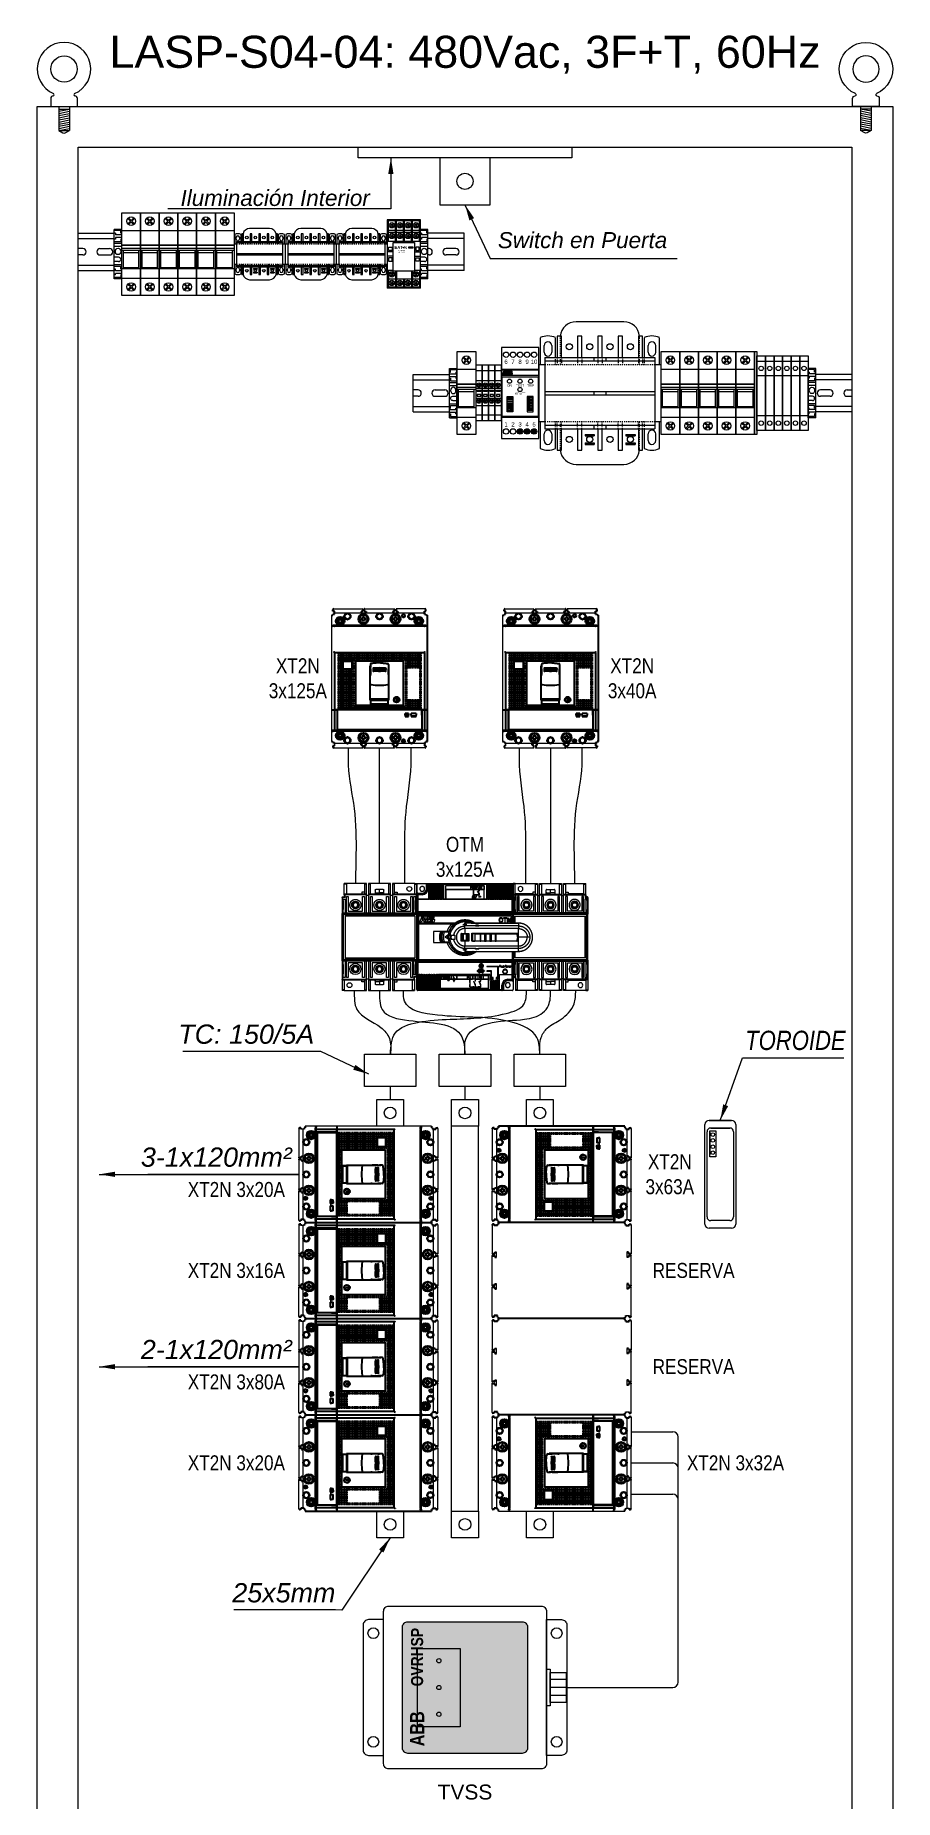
# Model space of a CAD drawing. Header units: millimetres. Extents: x 0 to 840, y -1485 to 297.
# Drawn here: x 43.1 to 123.4, y -1385.1 to -1220.1 of the extents above; entities that cross this region are included whole.
import ezdxf

# ---------------------------------------------------------------- set-up
doc = ezdxf.new("R2010")
doc.units = ezdxf.units.MM
doc.linetypes.add('DASHDOT', pattern=[25.4, 12.7, -6.35, 0, -6.35])
doc.linetypes.add('HIDDEN', pattern=[0.2, 0.1, -0.1])
doc.layers.add('DEFAULT_2', color=8, linetype='HIDDEN')
doc.layers.add('L_COTAS', color=2, linetype='Continuous')
doc.styles.get("Standard").update_dxf_attribs({"font": 'arial.ttf'})
doc.styles.add('TEXTOS', font='ariali.ttf')
doc.dimstyles.new('FLECHA_ESC50', dxfattribs={"dimscale": 0.05, "dimtxt": 1.8, "dimasz": 2, "dimexe": 2, "dimexo": 4, "dimgap": 1, "dimtad": 1, "dimzin": 4, "dimdsep": 46, "dimtxsty": 'TEXTOS', "dimcen": 0, "dimclrd": 256, "dimclre": 256, "dimclrt": 2, "dimadec": 0, "dimazin": 0, "dimtfac": 1, "dimtdec": 4, "dimtmove": 1, "dimatfit": 3, "dimfxl": 1, "dimtvp": 1, "dimtolj": 1, "dimtzin": 0, "dimarcsym": 0})

msp = doc.modelspace()

# ---------------------------------------------------------------- texts
for s, insert, char_height, width, attachment_point in [('\\pxt7;LASP-S04-04: 480Vac, 3F+T, 60Hz', (83.2381, -1220.112), 3, 80, 2), ('{\\fArial Narrow|b0|i0|c0|p34;XT2N\\P3x125A}', (67.6042, -1280.2295), 1.4, 11.688192, 5), ('{\\fArial Narrow|b0|i0|c0|p34;XT2N\\P3x40A}', (98.872, -1280.2295), 1.4, 11.688192, 5), ('{\\fArial Narrow|b0|i0|c0|p34;OTM\\P3x125A}', (83.2381, -1296.9341), 1.4, 11.688192, 5), ('{\\fArial Narrow|b0|i0|c0|p34;XT2N\\P3x63A}', (102.392, -1326.6295), 1.4, 5.437097, 5), ('{\\fArial Narrow|b0|i0|c0|p34;XT2N 3x20A}', (61.854, -1328.0564), 1.4, 11.688192, 5), ('{\\fArial Narrow|b0|i0|c0|p34;XT2N 3x16A}', (61.854, -1335.6295), 1.4, 11.688192, 5), ('{\\fArial Narrow|b0|i0|c0|p34;RESERVA}', (104.6222, -1335.6295), 1.4, 11.688192, 5), ('{\\fArial Narrow|b0|i0|c0|p34;RESERVA}', (104.6222, -1344.6295), 1.4, 11.688192, 5), ('{\\fArial Narrow|b0|i0|c0|p34;XT2N 3x80A}', (61.854, -1346.0564), 1.4, 11.688192, 5), ('{\\fArial Narrow|b0|i0|c0|p34;XT2N 3x20A}', (61.854, -1353.6295), 1.4, 11.688192, 5), ('{\\fArial Narrow|b0|i0|c0|p34;XT2N 3x32A}', (108.5364, -1353.6295), 1.4, 9.911836, 5), ('TVSS', (83.2381, -1384.4252), 1.4, 7.639301, 5)]:
    msp.add_mtext(s, dxfattribs=dict(insert=insert, char_height=char_height, width=width, attachment_point=attachment_point))
at = {"layer": 'L_COTAS', "style": 'TEXTOS'}
for s, insert, char_height, attachment_point in [('Iluminación Interior', (74.3343, -1235.2962), 1.5, 6), ('Switch en Puerta', (86.3101, -1239.2408), 1.5, 4), ('TC: 150/5A', (69.1378, -1313.5262), 1.8, 6), ('{\\fArial Narrow|b0|i1|c0|p34;TOROIDE}', (109.4443, -1314.1088), 1.8, 4), ('3-1x120mm²', (52.9244, -1325.0306), 1.8, 4), ('2-1x120mm²', (52.9244, -1343.0306), 1.8, 4), ('25x5mm', (71.1172, -1365.7874), 1.8, 6)]:
    msp.add_mtext(s, dxfattribs=dict(at, insert=insert, char_height=char_height, attachment_point=attachment_point))

# ---------------------------------------------------------------- blocks, each defined once
blk = doc.blocks.new('CANCAMO_8')
at = {"color": 2}
for p, q in [((-1.25, 0.75), (-1.25, 0)), ((-1.25, 0), (1.25, 0)), ((1.25, 0), (1.25, 0.75))]:
    blk.add_line(p, q, dxfattribs=at)
at = {"color": 3}
for p, q in [((-0.5, 0), (-0.5, -2.25)), ((0.5, 0), (0.5, -2.25)), ((-0.5, -0.25), (0.5, -0.25)), ((-0.5, -0.45), (0.5, -0.25)), ((-0.5, -0.65), (0.5, -0.45)), ((-0.5, -0.85), (0.5, -0.65)), ((-0.5, -1.05), (0.5, -0.85)), ((-0.5, -1.25), (0.5, -1.05)), ((-0.5, -1.45), (0.5, -1.25)), ((-0.5, -1.65), (0.5, -1.45)), ((-0.5, -1.85), (0.5, -1.65)), ((-0.5, -2.05), (0.5, -1.85)), ((-0.5, -2.25), (0.5, -2.05)), ((-0.5, -2.25), (0.5, -2.25)), ((-0.5, -2.25), (-0.11, -2.47)), ((0.11, -2.47), (0.5, -2.25))]:
    blk.add_line(p, q, dxfattribs=at)
at = {"color": 2}
blk.add_circle((0, 3.5), 1.23, dxfattribs=at)
for centre, radius, start, end in [((0, 3.5), 2.5, 293.2203, 246.7797), ((-1, 0.75), 0.25, 90, 180), ((-1.04, 1.1), 0.111, 289.3515, 70.6485), ((1.04, 1.1), 0.111, 109.3515, 250.6485), ((1, 0.75), 0.25, 0, 90)]:
    blk.add_arc(centre, radius, start, end, dxfattribs=at)
at = {"color": 3}
blk.add_arc((0, -2.25), 0.25, 243.4349, 296.5651, dxfattribs=at)
blk = doc.blocks.new('Fusible PMF')
for p, q in [((-0.32, 7.2), (-0.07, 6.95)), ((-0.07, 6.95), (-0.27, 6.75)), ((-0.27, 6.75), (-0.2, 6.68)), ((-0.25, 7.27), (0, 7.02)), ((0, 6.88), (-0.2, 6.68)), ((0.2, 7.22), (0, 7.02)), ((0, 6.88), (0.25, 6.63)), ((0.27, 7.15), (0.07, 6.95)), ((0.07, 6.95), (0.32, 6.7)), ((0.2, 7.22), (0.27, 7.15)), ((-0.32, 0.55), (-0.07, 0.8)), ((-0.27, 1), (-0.2, 1.07)), ((-0.07, 0.8), (-0.27, 1)), ((-0.25, 0.48), (0, 0.73)), ((0, 0.87), (-0.2, 1.07)), ((0, 0.87), (0.25, 1.12)), ((0.2, 0.53), (0, 0.73)), ((0.07, 0.8), (0.32, 1.05)), ((0.27, 0.6), (0.07, 0.8)), ((0.2, 0.53), (0.27, 0.6))]:
    blk.add_line(p, q)
at = {"color": 4}
for p, q in [((0.88, 4.4), (-0.87, 4.4)), ((0.88, 4.2), (-0.87, 4.2)), ((-0.72, 2.5), (-0.72, 4.2)), ((0.73, 4), (-0.72, 4)), ((0.73, 2.5), (0.73, 4.2)), ((0.88, 2.5), (-0.87, 2.5)), ((0.73, 2.6), (-0.72, 2.6))]:
    blk.add_line(p, q, dxfattribs=at)
blk.add_lwpolyline([(-0.87, 7.75), (0.88, 7.75), (0.88, 0), (-0.87, 0)], close=True)
at = {"color": 5}
blk.add_lwpolyline([(-0.87, 6.1), (0.88, 6.1), (0.88, 4.7), (-0.87, 4.7)], close=True, dxfattribs=at)
at = {"color": 4}
blk.add_lwpolyline([(-0.87, 4.7), (0.88, 4.7), (0.88, 1.6), (-0.87, 1.6)], close=True, dxfattribs=at)
for centre in [(0, 6.95), (0, 0.8)]:
    blk.add_circle(centre, 0.4)
blk = doc.blocks.new('BORNE SECCIONABLE')
for p, q in [((-0.4, 0), (-0.4, 7)), ((-0.4, 7), (0.4, 7)), ((0.4, 7), (0.4, 0)), ((-0.4, 6.5), (0.4, 6.5)), ((0.4, 5.11), (-0.4, 5.11)), ((-0.4, 1.39), (0.4, 1.39)), ((0.4, 0), (-0.4, 0))]:
    blk.add_line(p, q)
for centre in [(0, 5.81), (0, 0.69)]:
    blk.add_circle(centre, 0.208)
blk = doc.blocks.new('TOPE JXBs-BF')
for p, q in [((-0.35, 0), (-0.35, 4.6)), ((0.35, 4.6), (-0.35, 4.6)), ((0.35, 4.6), (-0.35, 4.6)), ((0.25, 4.5), (-0.35, 4.5)), ((-0.25, 4.25), (-0.35, 4.25)), ((-0.25, 3.7), (-0.35, 3.7)), ((0.25, 3.45), (-0.35, 3.45)), ((-0.25, 4.25), (-0.25, 4.1)), ((0.35, 4.1), (-0.25, 4.1)), ((0.35, 3.85), (-0.25, 3.85)), ((-0.25, 3.85), (-0.25, 3.7)), ((0.25, 4.25), (0.25, 4.5)), ((0.35, 4.25), (0.25, 4.25)), ((0.35, 3.7), (0.25, 3.7)), ((0.25, 3.7), (0.25, 3.45)), ((0.35, 0), (0.35, 4.6)), ((0.35, 3.3), (-0.35, 3.3)), ((0.35, 3), (-0.35, 3)), ((0.05, 2), (-0.35, 2)), ((0.05, 1.6), (-0.35, 1.6)), ((0.35, 1.3), (-0.35, 1.3)), ((0.25, 1.15), (-0.35, 1.15)), ((-0.25, 0.9), (-0.35, 0.9)), ((-0.25, 0.35), (-0.35, 0.35)), ((0.25, 0.1), (-0.35, 0.1)), ((0.35, 0), (-0.35, 0)), ((-0.25, 0.75), (-0.25, 0.9)), ((0.35, 0.75), (-0.25, 0.75)), ((0.35, 0.5), (-0.25, 0.5)), ((-0.25, 0.35), (-0.25, 0.5)), ((0.25, 0.9), (0.25, 1.15)), ((0.35, 0.9), (0.25, 0.9)), ((0.35, 0.35), (0.25, 0.35)), ((0.25, 0.35), (0.25, 0.1))]:
    blk.add_line(p, q)
blk.add_arc((0.05, 1.8), 0.2, 270, 90)
blk.add_ellipse((0, 2.55), major_axis=(0, -0.3), ratio=0.833333)
blk = doc.blocks.new('c0100e2a-F')
for p, q in [((2.23, 13.33), (-2.23, 13.33)), ((-5.57, 11.85), (-5.57, 9.33)), ((-4.14, 10), (-4.14, 11.85)), ((-4, 12), (-4, 10)), ((-3.6, 12), (-4, 12)), ((-3.6, 10), (-3.6, 12)), ((-2.1, 12), (-2.1, 10)), ((-1.7, 12), (-2.1, 12)), ((-1.7, 10), (-1.7, 12)), ((-0.2, 12), (-0.2, 10)), ((0.2, 12), (-0.2, 12)), ((0.2, 10), (0.2, 12)), ((1.7, 12), (1.7, 10)), ((2.1, 12), (1.7, 12)), ((2.1, 10), (2.1, 12)), ((3.6, 12), (3.6, 10)), ((4, 12), (3.6, 12)), ((4, 10), (4, 12)), ((4.14, 11.85), (4.14, 10)), ((5.57, 9.33), (5.57, 11.85)), ((-5.21, 10.49), (-5.21, 11.11)), ((-5.14, 10), (-5.14, 3.33)), ((-5.14, 10), (5.14, 10)), ((-4.5, 11.11), (-4.5, 10.49)), ((-0.57, 10), (-0.57, 9.67)), ((0.57, 10), (0.57, 9.67)), ((4.5, 10.49), (4.5, 11.11)), ((5.14, 10), (5.14, 3.33)), ((5.21, 11.11), (5.21, 10.49)), ((-5.71, 9.33), (-5.71, 4)), ((-5.71, 9.33), (-5.14, 9.33)), ((-5.14, 9.67), (5.14, 9.67)), ((5.14, 9.33), (5.71, 9.33)), ((5.71, 9.33), (5.71, 4)), ((-5.14, 6.83), (5.14, 6.83)), ((-0.57, 6.83), (-0.57, 6.5)), ((0.57, 6.83), (0.57, 6.5)), ((-5.14, 6.5), (5.14, 6.5)), ((-5.71, 4), (-5.14, 4)), ((-5.57, 4), (-5.57, 1.48)), ((-5.14, 3.67), (5.14, 3.67)), ((-5.14, 3.33), (5.14, 3.33)), ((-4.14, 1.48), (-4.14, 3.33)), ((-4, 3.33), (-4, 1.33)), ((-3.6, 1.33), (-3.6, 3.33)), ((-2.1, 3.33), (-2.1, 1.33)), ((-1.7, 1.33), (-1.7, 3.33)), ((-0.57, 3.67), (-0.57, 3.33)), ((-0.2, 3.33), (-0.2, 1.33)), ((0.2, 1.33), (0.2, 3.33)), ((0.57, 3.67), (0.57, 3.33)), ((1.7, 3.33), (1.7, 1.33)), ((2.1, 1.33), (2.1, 3.33)), ((3.6, 3.33), (3.6, 1.33)), ((4, 1.33), (4, 3.33)), ((4.14, 3.33), (4.14, 1.48)), ((5.14, 4), (5.71, 4)), ((5.57, 1.48), (5.57, 4)), ((-5.21, 2.22), (-5.21, 2.84)), ((-4.5, 2.84), (-4.5, 2.22)), ((-1.38, 2.79), (-0.52, 2.79)), ((-1.38, 2.79), (-1.38, 2.74)), ((-1.38, 2.78), (-0.52, 2.78)), ((-1.38, 2.72), (-0.52, 2.72)), ((-1.38, 2.72), (-1.38, 2.66)), ((-1.38, 2.69), (-0.52, 2.69)), ((-1.38, 2.67), (-0.52, 2.67)), ((-1.38, 2.66), (-0.52, 2.66)), ((-1.38, 2.01), (-0.52, 2.01)), ((-1.38, 2.01), (-1.38, 1.87)), ((-1.38, 1.99), (-0.52, 1.99)), ((-1.38, 1.98), (-0.52, 1.98)), ((-1.38, 1.95), (-0.52, 1.95)), ((-1.38, 1.89), (-0.52, 1.89)), ((-1.38, 1.87), (-0.52, 1.87)), ((-0.52, 2.79), (-0.52, 2.66)), ((-0.52, 2.01), (-0.52, 1.87)), ((2.43, 2.79), (3.29, 2.79)), ((2.43, 2.79), (2.43, 2.74)), ((2.43, 2.78), (3.29, 2.78)), ((2.43, 2.72), (3.29, 2.72)), ((2.43, 2.72), (2.43, 2.66)), ((2.43, 2.69), (3.29, 2.69)), ((2.43, 2.67), (3.29, 2.67)), ((2.43, 2.66), (3.29, 2.66)), ((2.43, 2.01), (3.29, 2.01)), ((2.43, 2.01), (2.43, 1.87)), ((2.43, 1.99), (3.29, 1.99)), ((2.43, 1.98), (3.29, 1.98)), ((2.43, 1.95), (3.29, 1.95)), ((2.43, 1.89), (3.29, 1.89)), ((2.43, 1.87), (3.29, 1.87)), ((3.29, 2.79), (3.29, 2.66)), ((3.29, 2.01), (3.29, 1.87)), ((4.5, 2.22), (4.5, 2.84)), ((5.21, 2.84), (5.21, 2.22)), ((-4, 1.33), (-3.6, 1.33)), ((-2.23, 0), (2.23, 0)), ((-2.1, 1.33), (-1.7, 1.33)), ((-0.2, 1.33), (0.2, 1.33)), ((1.7, 1.33), (2.1, 1.33)), ((3.6, 1.33), (4, 1.33))]:
    blk.add_line(p, q)
at = {"color": 40}
for centre in [(-2.86, 11), (-0.95, 11), (0.95, 11), (2.86, 11), (-2.86, 2.33), (-0.95, 2.33), (0.95, 2.33), (2.86, 2.33)]:
    blk.add_circle(centre, 0.286, dxfattribs=at)
for centre, radius, start, end in [((-2.23, 11.85), 1.49, 90, 174.1132), ((2.23, 11.85), 1.49, 5.8868, 90), ((-4.86, 10.22), 1.79, 66.4218, 113.5782), ((4.86, 10.22), 1.79, 66.4218, 113.5782), ((-4.86, 11.11), 0.357, 0, 180), ((-4.86, 10.49), 0.357, 180, 0), ((4.86, 11.11), 0.357, 0, 180), ((4.86, 10.49), 0.357, 180, 0), ((-4.86, 2.84), 0.357, 0, 180), ((-4.86, 2.22), 0.357, 180, 0), ((4.86, 2.84), 0.357, 0, 180), ((4.86, 2.22), 0.357, 180, 0), ((-4.86, 3.12), 1.79, 246.4218, 293.5782), ((-2.23, 1.49), 1.49, 185.8868, 270), ((2.23, 1.49), 1.49, 270, 354.1132), ((4.86, 3.12), 1.79, 246.4218, 293.5782)]:
    blk.add_arc(centre, radius, start, end)
at = {"layer": 'DEFAULT_2'}
for p, q in [((-3.71, 11.85), (-3.71, 9.33)), ((3.71, 9.33), (3.71, 11.85)), ((-4.14, 9.33), (-4.14, 10)), ((-4, 10), (-4, 9.33)), ((-3.6, 10), (-3.6, 9.33)), ((-2.1, 10), (-2.1, 9.33)), ((-1.7, 10), (-1.7, 9.33)), ((-0.2, 10), (-0.2, 9.33)), ((0.2, 10), (0.2, 9.33)), ((1.7, 10), (1.7, 9.33)), ((2.1, 10), (2.1, 9.33)), ((3.6, 10), (3.6, 9.33)), ((4, 10), (4, 9.33)), ((4.14, 10), (4.14, 9.33)), ((-5.14, 9.33), (5.14, 9.33)), ((-5.14, 4), (5.14, 4)), ((-4.14, 3.33), (-4.14, 4)), ((-4, 3.33), (-4, 4)), ((-3.71, 4), (-3.71, 1.49)), ((-3.6, 3.33), (-3.6, 4)), ((-2.1, 3.33), (-2.1, 4)), ((-1.7, 3.33), (-1.7, 4)), ((-0.2, 3.33), (-0.2, 4)), ((0.2, 3.33), (0.2, 4)), ((1.7, 3.33), (1.7, 4)), ((2.1, 3.33), (2.1, 4)), ((3.6, 3.33), (3.6, 4)), ((3.71, 1.49), (3.71, 4)), ((4, 3.33), (4, 4)), ((4.14, 4), (4.14, 3.33)), ((-1.38, 2.75), (-0.52, 2.75)), ((-1.38, 2.74), (-1.38, 2.72)), ((-1.38, 2.72), (-0.52, 2.72)), ((-1.38, 2.71), (-0.52, 2.71)), ((-1.38, 2.69), (-0.52, 2.69)), ((-1.38, 1.97), (-0.52, 1.97)), ((-1.38, 1.96), (-0.52, 1.96)), ((-1.38, 1.95), (-0.52, 1.95)), ((-1.38, 1.92), (-0.52, 1.92)), ((2.43, 2.75), (3.29, 2.75)), ((2.43, 2.74), (2.43, 2.72)), ((2.43, 2.72), (3.29, 2.72)), ((2.43, 2.71), (3.29, 2.71)), ((2.43, 2.69), (3.29, 2.69)), ((2.43, 1.97), (3.29, 1.97)), ((2.43, 1.96), (3.29, 1.96)), ((2.43, 1.95), (3.29, 1.95)), ((2.43, 1.92), (3.29, 1.92))]:
    blk.add_line(p, q, dxfattribs=at)
for centre, start, end in [((-2.23, 11.85), 174.1132, 180), ((2.23, 11.85), 0, 5.8868), ((-2.23, 1.49), 180, 185.8868), ((2.23, 1.49), 354.1132, 0)]:
    blk.add_arc(centre, 1.49, start, end, dxfattribs=at)
blk = doc.blocks.new('c0050e2afb-P')
for p, q in [((-3.81, 5.33), (-3.81, 2.29)), ((-3.81, 5.33), (-3.43, 5.33)), ((-3.71, 6.76), (-3.71, 5.33)), ((-3.48, 6.03), (-3.48, 6.32)), ((-3.43, 5.71), (-3.43, 1.9)), ((-3.43, 5.71), (3.43, 5.71)), ((-3.43, 5.52), (3.43, 5.52)), ((-3, 6.32), (-3, 6.03)), ((-2.76, 5.71), (-2.76, 6.76)), ((-2.67, 6.86), (-2.67, 5.71)), ((-2.4, 6.86), (-2.67, 6.86)), ((-2.4, 5.71), (-2.4, 6.86)), ((1.49, 7.62), (-1.49, 7.62)), ((-1.4, 6.86), (-1.4, 5.71)), ((-1.13, 6.86), (-1.4, 6.86)), ((-1.13, 5.71), (-1.13, 6.86)), ((-0.38, 5.71), (-0.38, 5.52)), ((-0.13, 6.86), (-0.13, 5.71)), ((0.13, 6.86), (-0.13, 6.86)), ((0.13, 5.71), (0.13, 6.86)), ((0.38, 5.71), (0.38, 5.52)), ((1.13, 6.86), (1.13, 5.71)), ((1.4, 6.86), (1.13, 6.86)), ((1.4, 5.71), (1.4, 6.86)), ((2.4, 6.86), (2.4, 5.71)), ((2.67, 6.86), (2.4, 6.86)), ((2.67, 5.71), (2.67, 6.86)), ((2.76, 6.76), (2.76, 5.71)), ((3, 6.03), (3, 6.32)), ((3.43, 5.71), (3.43, 1.9)), ((3.43, 5.33), (3.81, 5.33)), ((3.48, 6.32), (3.48, 6.03)), ((3.71, 5.33), (3.71, 6.76)), ((3.81, 5.33), (3.81, 2.29)), ((-3.43, 3.91), (3.43, 3.91)), ((-3.43, 3.71), (3.43, 3.71)), ((-0.38, 3.91), (-0.38, 3.71)), ((0.38, 3.91), (0.38, 3.71)), ((-3.81, 2.29), (-3.43, 2.29)), ((-3.71, 2.29), (-3.71, 0.86)), ((-3.48, 1.3), (-3.48, 1.59)), ((-3.43, 2.1), (3.43, 2.1)), ((-3.43, 1.9), (3.43, 1.9)), ((-3, 1.59), (-3, 1.3)), ((-2.76, 0.86), (-2.76, 1.9)), ((-2.67, 1.9), (-2.67, 0.76)), ((-2.67, 0.76), (-2.4, 0.76)), ((-2.4, 0.76), (-2.4, 1.9)), ((-1.49, 0), (1.49, 0)), ((-1.4, 1.9), (-1.4, 0.76)), ((-1.4, 0.76), (-1.13, 0.76)), ((-1.13, 0.76), (-1.13, 1.9)), ((-0.92, 1.65), (-0.35, 1.65)), ((-0.92, 1.65), (-0.92, 1.55)), ((-0.92, 1.63), (-0.35, 1.63)), ((-0.92, 1.59), (-0.35, 1.59)), ((-0.92, 1.57), (-0.35, 1.57)), ((-0.92, 1.56), (-0.35, 1.56)), ((-0.92, 1.55), (-0.35, 1.55)), ((-0.92, 1.11), (-0.35, 1.11)), ((-0.92, 1.11), (-0.92, 1.11)), ((-0.92, 1.1), (-0.35, 1.1)), ((-0.92, 1.1), (-0.35, 1.1)), ((-0.92, 1.1), (-0.92, 1.02)), ((-0.92, 1.08), (-0.35, 1.08)), ((-0.92, 1.04), (-0.35, 1.04)), ((-0.92, 1.02), (-0.35, 1.02)), ((-0.38, 2.1), (-0.38, 1.9)), ((-0.35, 1.65), (-0.35, 1.56)), ((-0.35, 1.56), (-0.35, 1.55)), ((-0.35, 1.11), (-0.35, 1.02)), ((-0.13, 1.9), (-0.13, 0.76)), ((-0.13, 0.76), (0.13, 0.76)), ((0.13, 0.76), (0.13, 1.9)), ((0.38, 2.1), (0.38, 1.9)), ((1.13, 1.9), (1.13, 0.76)), ((1.13, 0.76), (1.4, 0.76)), ((1.4, 0.76), (1.4, 1.9)), ((1.62, 1.65), (2.19, 1.65)), ((1.62, 1.65), (1.62, 1.55)), ((1.62, 1.63), (2.19, 1.63)), ((1.62, 1.59), (2.19, 1.59)), ((1.62, 1.57), (2.19, 1.57)), ((1.62, 1.56), (2.19, 1.56)), ((1.62, 1.55), (2.19, 1.55)), ((1.62, 1.11), (2.19, 1.11)), ((1.62, 1.11), (1.62, 1.11)), ((1.62, 1.1), (2.19, 1.1)), ((1.62, 1.1), (2.19, 1.1)), ((1.62, 1.1), (1.62, 1.02)), ((1.62, 1.08), (2.19, 1.08)), ((1.62, 1.04), (2.19, 1.04)), ((1.62, 1.02), (2.19, 1.02)), ((2.19, 1.65), (2.19, 1.56)), ((2.19, 1.56), (2.19, 1.55)), ((2.19, 1.11), (2.19, 1.02)), ((2.4, 1.9), (2.4, 0.76)), ((2.4, 0.76), (2.67, 0.76)), ((2.67, 0.76), (2.67, 1.9)), ((2.76, 1.9), (2.76, 0.86)), ((3, 1.3), (3, 1.59)), ((3.43, 2.29), (3.81, 2.29)), ((3.48, 1.59), (3.48, 1.3)), ((3.71, 0.86), (3.71, 2.29))]:
    blk.add_line(p, q)
at = {"color": 40}
for centre in [(-1.91, 6.29), (-0.64, 6.29), (0.63, 6.29), (1.9, 6.29), (-1.91, 1.33), (-0.64, 1.33), (0.63, 1.33), (1.9, 1.33)]:
    blk.add_circle(centre, 0.191, dxfattribs=at)
for centre, radius, start, end in [((-3.24, 5.67), 1.19, 66.4218, 113.5782), ((-3.24, 6.32), 0.238, 0, 180), ((-3.24, 6.03), 0.238, 180, 0), ((-1.49, 6.63), 0.991, 90, 166.6576), ((1.49, 6.63), 0.991, 13.3424, 90), ((3.24, 5.67), 1.19, 66.4218, 113.5782), ((3.24, 6.32), 0.238, 0, 180), ((3.24, 6.03), 0.238, 180, 0), ((-3.24, 1.95), 1.19, 246.4218, 293.5782), ((-3.24, 1.59), 0.238, 0, 180), ((-3.24, 1.3), 0.238, 180, 0), ((-1.49, 0.99), 0.991, 193.3424, 270), ((1.49, 0.99), 0.991, 270, 346.6576), ((3.24, 1.95), 1.19, 246.4218, 293.5782), ((3.24, 1.59), 0.238, 0, 180), ((3.24, 1.3), 0.238, 180, 0)]:
    blk.add_arc(centre, radius, start, end)
at = {"layer": 'DEFAULT_2'}
for p, q in [((-3.43, 5.33), (3.43, 5.33)), ((-2.76, 5.33), (-2.76, 5.71)), ((-2.67, 5.71), (-2.67, 5.33)), ((-2.48, 6.63), (-2.48, 5.33)), ((-2.4, 5.71), (-2.4, 5.33)), ((-1.4, 5.71), (-1.4, 5.33)), ((-1.13, 5.71), (-1.13, 5.33)), ((-0.13, 5.71), (-0.13, 5.33)), ((0.13, 5.71), (0.13, 5.33)), ((1.13, 5.71), (1.13, 5.33)), ((1.4, 5.71), (1.4, 5.33)), ((2.4, 5.71), (2.4, 5.33)), ((2.48, 5.33), (2.48, 6.63)), ((2.67, 5.71), (2.67, 5.33)), ((2.76, 5.71), (2.76, 5.33)), ((-3.43, 2.29), (3.43, 2.29)), ((-2.76, 1.9), (-2.76, 2.29)), ((-2.67, 1.9), (-2.67, 2.29)), ((-2.48, 2.29), (-2.48, 0.99)), ((-2.4, 1.9), (-2.4, 2.29)), ((-1.4, 1.9), (-1.4, 2.29)), ((-1.13, 1.9), (-1.13, 2.29)), ((-0.92, 1.61), (-0.35, 1.61)), ((-0.92, 1.6), (-0.35, 1.6)), ((-0.92, 1.58), (-0.35, 1.58)), ((-0.92, 1.11), (-0.92, 1.1)), ((-0.92, 1.09), (-0.35, 1.09)), ((-0.92, 1.07), (-0.35, 1.07)), ((-0.92, 1.06), (-0.35, 1.06)), ((-0.35, 1.56), (-0.35, 1.56)), ((-0.13, 1.9), (-0.13, 2.29)), ((0.13, 1.9), (0.13, 2.29)), ((1.13, 1.9), (1.13, 2.29)), ((1.4, 1.9), (1.4, 2.29)), ((1.62, 1.61), (2.19, 1.61)), ((1.62, 1.6), (2.19, 1.6)), ((1.62, 1.58), (2.19, 1.58)), ((1.62, 1.11), (1.62, 1.1)), ((1.62, 1.09), (2.19, 1.09)), ((1.62, 1.07), (2.19, 1.07)), ((1.62, 1.06), (2.19, 1.06)), ((2.19, 1.56), (2.19, 1.56)), ((2.4, 1.9), (2.4, 2.29)), ((2.48, 0.99), (2.48, 2.29)), ((2.67, 1.9), (2.67, 2.29)), ((2.76, 2.29), (2.76, 1.9))]:
    blk.add_line(p, q, dxfattribs=at)
for centre, start, end in [((-1.49, 6.63), 166.6576, 180), ((1.49, 6.63), 0, 13.3424), ((-1.49, 0.99), 180, 193.3424), ((1.49, 0.99), 346.6576, 0)]:
    blk.add_arc(centre, 0.991, start, end, dxfattribs=at)
blk = doc.blocks.new('D2PR2B')
h = blk.add_hatch(color=256)
edge = h.paths.add_edge_path()
edge.add_arc((-0.05, 3.81), 0.0338, 0, 360)
for p, q in [((-1.55, 6.4), (-1.55, 3.4)), ((1.55, 6.4), (-1.55, 6.4)), ((-1.55, 5.45), (1.55, 5.45)), ((1.48, 6.4), (-1.47, 6.4)), ((-1.47, 6.4), (1.48, 6.4)), ((-1.45, 4.4), (-1.45, 6.4)), ((-0.8, 6.3), (-1.45, 6.3)), ((-1.45, 5.25), (-0.8, 5.25)), ((-1.32, 6.05), (-1.17, 5.9)), ((-1.32, 5.05), (-1.17, 4.9)), ((-1.17, 5.9), (-1.31, 5.77)), ((-1.31, 5.77), (-1.26, 5.72)), ((-1.28, 6.1), (-1.12, 5.95)), ((-1.28, 5.1), (-1.12, 4.95)), ((-1.12, 5.85), (-1.26, 5.72)), ((-0.99, 6.08), (-1.12, 5.95)), ((-1.12, 5.85), (-0.97, 5.7)), ((-0.99, 5.08), (-1.12, 4.95)), ((-0.94, 6.03), (-1.08, 5.9)), ((-1.08, 5.9), (-0.93, 5.75)), ((-0.94, 5.03), (-1.08, 4.9)), ((-0.99, 6.08), (-0.94, 6.03)), ((-0.99, 5.08), (-0.94, 5.03)), ((-0.8, 4.4), (-0.8, 6.4)), ((-0.8, 6.3), (-0.7, 6.3)), ((-0.7, 4.4), (-0.7, 6.4)), ((-0.05, 6.3), (-0.7, 6.3)), ((-0.7, 5.25), (-0.05, 5.25)), ((-0.57, 6.05), (-0.42, 5.9)), ((-0.57, 5.05), (-0.42, 4.9)), ((-0.42, 5.9), (-0.56, 5.77)), ((-0.56, 5.77), (-0.51, 5.72)), ((-0.53, 6.1), (-0.37, 5.95)), ((-0.53, 5.1), (-0.37, 4.95)), ((-0.37, 5.85), (-0.51, 5.72)), ((-0.24, 6.08), (-0.37, 5.95)), ((-0.37, 5.85), (-0.22, 5.7)), ((-0.24, 5.08), (-0.37, 4.95)), ((-0.19, 6.03), (-0.33, 5.9)), ((-0.33, 5.9), (-0.18, 5.75)), ((-0.19, 5.03), (-0.33, 4.9)), ((-0.24, 6.08), (-0.19, 6.03)), ((-0.24, 5.08), (-0.19, 5.03)), ((-0.05, 4.4), (-0.05, 6.4)), ((0.05, 4.4), (0.05, 6.4)), ((0.7, 6.3), (0.05, 6.3)), ((0.05, 5.25), (0.7, 5.25)), ((0.18, 6.05), (0.33, 5.9)), ((0.18, 5.05), (0.33, 4.9)), ((0.33, 5.9), (0.19, 5.77)), ((0.19, 5.77), (0.24, 5.72)), ((0.22, 6.1), (0.38, 5.95)), ((0.22, 5.1), (0.38, 4.95)), ((0.38, 5.85), (0.24, 5.72)), ((0.51, 6.08), (0.38, 5.95)), ((0.38, 5.85), (0.53, 5.7)), ((0.51, 5.08), (0.38, 4.95)), ((0.56, 6.03), (0.42, 5.9)), ((0.42, 5.9), (0.57, 5.75)), ((0.56, 5.03), (0.42, 4.9)), ((0.51, 6.08), (0.56, 6.03)), ((0.51, 5.08), (0.56, 5.03)), ((0.7, 4.4), (0.7, 6.4)), ((0.8, 4.4), (0.8, 6.4)), ((1.45, 6.3), (0.8, 6.3)), ((0.8, 5.25), (1.45, 5.25)), ((0.93, 6.05), (1.08, 5.9)), ((0.93, 5.05), (1.08, 4.9)), ((1.08, 5.9), (0.94, 5.77)), ((0.94, 5.77), (0.99, 5.72)), ((0.97, 6.1), (1.13, 5.95)), ((0.97, 5.1), (1.13, 4.95)), ((1.13, 5.85), (0.99, 5.72)), ((1.26, 6.08), (1.13, 5.95)), ((1.13, 5.85), (1.28, 5.7)), ((1.26, 5.08), (1.13, 4.95)), ((1.31, 6.03), (1.17, 5.9)), ((1.17, 5.9), (1.32, 5.75)), ((1.31, 5.03), (1.17, 4.9)), ((1.26, 6.08), (1.31, 6.03)), ((1.26, 5.08), (1.31, 5.03)), ((1.45, 4.4), (1.45, 6.4)), ((1.55, 3.4), (1.55, 6.4)), ((-1.55, 4.4), (1.55, 4.4)), ((-1, 3.4), (-1.55, 3.4)), ((-1.17, 4.9), (-1.31, 4.77)), ((-1.31, 4.77), (-1.26, 4.72)), ((-1.12, 4.85), (-1.26, 4.72)), ((-1.12, 4.85), (-0.97, 4.7)), ((-1.08, 4.9), (-0.93, 4.75)), ((-0.42, 4.9), (-0.56, 4.77)), ((-0.56, 4.77), (-0.51, 4.72)), ((-0.37, 4.85), (-0.51, 4.72)), ((-0.37, 4.85), (-0.22, 4.7)), ((-0.33, 4.9), (-0.18, 4.75)), ((0.33, 4.9), (0.19, 4.77)), ((0.19, 4.77), (0.24, 4.72)), ((0.38, 4.85), (0.24, 4.72)), ((0.38, 4.85), (0.53, 4.7)), ((0.42, 4.9), (0.57, 4.75)), ((1.08, 4.9), (0.94, 4.77)), ((0.94, 4.77), (0.99, 4.72)), ((1.13, 4.85), (0.99, 4.72)), ((1, 3.4), (1.55, 3.4)), ((1.13, 4.85), (1.28, 4.7)), ((1.17, 4.9), (1.32, 4.75)), ((-1, 3), (-1.55, 3)), ((-1.55, 3), (-1.55, 0)), ((-1.55, 1.7), (-1, 1.7)), ((-1.45, 1.7), (-1.45, 0)), ((1, 3), (1.55, 3)), ((1, 1.7), (1.55, 1.7)), ((1.45, 1.7), (1.45, 0)), ((1.55, 0), (1.55, 3)), ((-1.55, 0.9), (1.55, 0.9)), ((1.55, 0), (-1.55, 0)), ((-0.8, 0.1), (-1.45, 0.1)), ((-1.32, 1.45), (-1.17, 1.3)), ((-1.32, 0.65), (-1.17, 0.5)), ((-1.17, 1.3), (-1.31, 1.17)), ((-1.31, 1.17), (-1.26, 1.12)), ((-1.17, 0.5), (-1.31, 0.37)), ((-1.31, 0.37), (-1.26, 0.32)), ((-1.28, 1.5), (-1.12, 1.35)), ((-1.28, 0.7), (-1.12, 0.55)), ((-1.12, 1.25), (-1.26, 1.12)), ((-1.12, 0.45), (-1.26, 0.32)), ((-0.99, 1.48), (-1.12, 1.35)), ((-1.12, 1.25), (-0.97, 1.1)), ((-0.99, 0.68), (-1.12, 0.55)), ((-1.12, 0.45), (-0.97, 0.3)), ((-0.94, 1.43), (-1.08, 1.3)), ((-1.08, 1.3), (-0.93, 1.15)), ((-0.94, 0.63), (-1.08, 0.5)), ((-1.08, 0.5), (-0.93, 0.35)), ((-0.99, 1.48), (-0.94, 1.43)), ((-0.99, 0.68), (-0.94, 0.63)), ((-0.8, 1.6), (-0.8, 0)), ((-0.7, 1.6), (-0.7, 0)), ((-0.05, 0.1), (-0.7, 0.1)), ((-0.57, 0.65), (-0.42, 0.5)), ((-0.42, 0.5), (-0.56, 0.37)), ((-0.56, 0.37), (-0.51, 0.32)), ((-0.53, 0.7), (-0.37, 0.55)), ((-0.37, 0.45), (-0.51, 0.32)), ((-0.24, 0.68), (-0.37, 0.55)), ((-0.37, 0.45), (-0.22, 0.3)), ((-0.19, 0.63), (-0.33, 0.5)), ((-0.33, 0.5), (-0.18, 0.35)), ((-0.24, 0.68), (-0.19, 0.63)), ((-0.05, 0.9), (-0.05, 0)), ((0.05, 0.9), (0.05, 0)), ((0.7, 0.1), (0.05, 0.1)), ((0.18, 0.65), (0.33, 0.5)), ((0.33, 0.5), (0.19, 0.37)), ((0.19, 0.37), (0.24, 0.32)), ((0.22, 0.7), (0.38, 0.55)), ((0.38, 0.45), (0.24, 0.32)), ((0.51, 0.68), (0.38, 0.55)), ((0.38, 0.45), (0.53, 0.3)), ((0.56, 0.63), (0.42, 0.5)), ((0.42, 0.5), (0.57, 0.35)), ((0.51, 0.68), (0.56, 0.63)), ((0.7, 1.6), (0.7, 0)), ((0.8, 1.6), (0.8, 0)), ((1.45, 0.1), (0.8, 0.1)), ((0.93, 1.45), (1.08, 1.3)), ((0.93, 0.65), (1.08, 0.5)), ((1.08, 1.3), (0.94, 1.17)), ((0.94, 1.17), (0.99, 1.12)), ((1.08, 0.5), (0.94, 0.37)), ((0.94, 0.37), (0.99, 0.32)), ((0.97, 1.5), (1.13, 1.35)), ((0.97, 0.7), (1.13, 0.55)), ((1.13, 1.25), (0.99, 1.12)), ((1.13, 0.45), (0.99, 0.32)), ((1.26, 1.48), (1.13, 1.35)), ((1.13, 1.25), (1.28, 1.1)), ((1.26, 0.68), (1.13, 0.55)), ((1.13, 0.45), (1.28, 0.3)), ((1.31, 1.43), (1.17, 1.3)), ((1.17, 1.3), (1.32, 1.15)), ((1.31, 0.63), (1.17, 0.5)), ((1.17, 0.5), (1.32, 0.35)), ((1.26, 1.48), (1.31, 1.43)), ((1.26, 0.68), (1.31, 0.63))]:
    blk.add_line(p, q)
for points in [[(-1.44, 3.85), (-1.11, 3.85), (-1.11, 3.54), (-1.44, 3.54)], [(0.45, 3.87), (0.83, 3.87), (0.83, 3.75), (0.45, 3.75)], [(1.44, 3.85), (1.11, 3.85), (1.11, 3.54), (1.44, 3.54)], [(-1.44, 2.55), (-1.11, 2.55), (-1.11, 2.86), (-1.44, 2.86)], [(1.44, 2.55), (1.11, 2.55), (1.11, 2.86), (1.44, 2.86)]]:
    blk.add_lwpolyline(points, close=True)
at = {"color": 4}
blk.add_lwpolyline([(-1, 4.3), (1, 4.3), (1, 1.6), (-1, 1.6)], close=True, dxfattribs=at)
for centre, radius in [((-1.12, 5.9), 0.25), ((-1.12, 4.9), 0.25), ((-0.37, 5.9), 0.25), ((-0.37, 4.9), 0.25), ((0.38, 5.9), 0.25), ((0.38, 4.9), 0.25), ((1.13, 5.9), 0.25), ((1.13, 4.9), 0.25), ((-0.05, 3.81), 0.0338), ((-1.12, 1.3), 0.25), ((-1.12, 0.5), 0.25), ((-0.37, 0.5), 0.25), ((0.38, 0.5), 0.25), ((1.13, 1.3), 0.25), ((1.13, 0.5), 0.25)]:
    blk.add_circle(centre, radius)
at = {"attachment_point": 6}
for s, insert, char_height, width in [('{\\fArial|b1|i0|c0|p34;EAT N}', (0.29, 3.83), 0.2794, 10.163), ('{\\fArial|b0|i0|c0|p34;D2PR2B}', (0.08, 3.54), 0.12, 10.9121), ('\\pxql;{\\fArial|b0|i0|c0|p34;240 VAC}', (0.6, 3.38), 0.12, 1.1682)]:
    blk.add_mtext(s, dxfattribs=dict(at, insert=insert, char_height=char_height, width=width))
blk = doc.blocks.new('XT2_3P ABB')
for p, q in [((-4.5, 12.4), (-4.5, 0.6)), ((-4.35, 12.5), (-4.35, 12.4)), ((-4.25, 13), (-1.6, 13)), ((4.22, 12.6), (-4.22, 12.6)), ((-1.37, 13), (1.37, 13)), ((4.25, 13), (1.6, 13)), ((4.35, 12.5), (4.35, 12.4)), ((-4.35, 0.6), (-4.35, 0.5)), ((-4.25, 0), (-1.6, 0)), ((-4.22, 0.5), (-4.22, 0.2)), ((4.22, 0.4), (-4.22, 0.4)), ((4.25, 0), (1.6, 0)), ((-1.37, 0), (1.37, 0))]:
    blk.add_line(p, q)
at = {"lineweight": 35, "ltscale": 0.025}
for p, q in [((-4.5, 12.4), (-4.4, 12.4)), ((-4.35, 12.8), (-4.35, 12.9)), ((-4.35, 12.8), (-4.25, 12.8)), ((-1.74, 12.01), (-1.74, 12.11)), ((-1.55, 12.29), (-1.45, 12.29)), ((-1.26, 12.11), (-1.26, 12.01)), ((1.26, 12.11), (1.26, 12.01)), ((1.55, 12.29), (1.45, 12.29)), ((1.55, 11.81), (1.45, 11.81)), ((1.74, 12.01), (1.74, 12.11)), ((4.35, 12.8), (4.25, 12.8)), ((4.35, 12.8), (4.35, 12.9)), ((4.4, 12.4), (4.5, 12.4)), ((-4.5, 11.38), (-4.4, 11.38)), ((-4.43, 11.45), (-4.33, 11.45)), ((4.33, 11.45), (4.43, 11.45)), ((4.4, 11.38), (4.5, 11.38)), ((-4.5, 0.6), (-4.4, 0.6)), ((-4.35, 0.2), (-4.25, 0.2)), ((-4.35, 0.2), (-4.35, 0.1)), ((4.22, 0.5), (4.22, 0.4)), ((4.35, 0.2), (4.25, 0.2)), ((4.35, 0.2), (4.35, 0.1)), ((4.4, 0.6), (4.5, 0.6))]:
    blk.add_line(p, q, dxfattribs=at)
at = {"lineweight": 35, "ltscale": 0.0125}
for p, q in [((-4.4, 12.4), (-4.35, 12.4)), ((-1.55, 12.28), (-1.5, 12.28)), ((1.55, 12.28), (1.5, 12.28)), ((1.55, 11.82), (1.5, 11.82)), ((4.4, 12.4), (4.35, 12.4)), ((-4.25, 11.38), (-4.2, 11.38)), ((4.2, 11.38), (4.25, 11.38)), ((-4.4, 0.6), (-4.35, 0.6)), ((4.4, 0.6), (4.35, 0.6))]:
    blk.add_line(p, q, dxfattribs=at)
at = {"lineweight": 35, "ltscale": 0.03125}
for p, q in [((-4.22, 12.8), (-4.35, 12.8)), ((-4.35, 12.5), (-4.22, 12.5)), ((4.22, 12.8), (4.35, 12.8)), ((4.22, 12.5), (4.35, 12.5)), ((-4.35, 0.5), (-4.22, 0.5)), ((-4.22, 0.2), (-4.35, 0.2)), ((4.22, 0.5), (4.35, 0.5)), ((4.22, 0.2), (4.35, 0.2))]:
    blk.add_line(p, q, dxfattribs=at)
at = {"lineweight": 35, "ltscale": 0.00625}
for p, q in [((-4.22, 12.8), (-4.25, 12.8)), ((4.22, 12.8), (4.25, 12.8)), ((-4.22, 0.2), (-4.25, 0.2)), ((4.22, 0.2), (4.25, 0.2))]:
    blk.add_line(p, q, dxfattribs=at)
at = {"lineweight": 35, "ltscale": 0.075}
for p, q in [((-4.22, 12.5), (-4.22, 12.8)), ((4.22, 12.5), (4.22, 12.8)), ((4.22, 0.5), (4.22, 0.2))]:
    blk.add_line(p, q, dxfattribs=at)
at = {"lineweight": 35, "ltscale": 0.0275}
for p, q in [((-3.85, 11.92), (-3.74, 11.92)), ((-3.74, 11.8), (-3.85, 11.8)), ((-3.74, 11.69), (-3.74, 11.8)), ((-3.62, 12.03), (-3.62, 11.92)), ((-3.62, 11.92), (-3.51, 11.92)), ((-3.62, 11.8), (-3.51, 11.8)), ((3.51, 11.92), (3.62, 11.92)), ((3.62, 11.8), (3.51, 11.8)), ((3.62, 11.69), (3.62, 11.8)), ((3.74, 12.03), (3.74, 11.92)), ((3.74, 11.92), (3.85, 11.92)), ((3.74, 11.8), (3.85, 11.8))]:
    blk.add_line(p, q, dxfattribs=at)
at = {"lineweight": 35, "ltscale": 0.03}
for p, q in [((-3.85, 11.8), (-3.85, 11.92)), ((-3.74, 12.03), (-3.62, 12.03)), ((-3.62, 11.69), (-3.74, 11.69)), ((-3.51, 11.92), (-3.51, 11.8)), ((3.51, 11.8), (3.51, 11.92)), ((3.62, 12.03), (3.74, 12.03)), ((3.74, 11.69), (3.62, 11.69)), ((3.85, 11.92), (3.85, 11.8))]:
    blk.add_line(p, q, dxfattribs=at)
at = {"lineweight": 35, "ltscale": 0.015043}
for p, q in [((-3.74, 11.97), (-3.74, 12.03)), ((-3.62, 11.69), (-3.62, 11.75)), ((3.62, 11.97), (3.62, 12.03)), ((3.74, 11.69), (3.74, 11.75))]:
    blk.add_line(p, q, dxfattribs=at)
at = {"lineweight": 35, "ltscale": 0.012457}
for p, q in [((-3.74, 11.97), (-3.74, 11.92)), ((-3.62, 11.75), (-3.62, 11.8)), ((3.62, 11.97), (3.62, 11.92)), ((3.74, 11.75), (3.74, 11.8))]:
    blk.add_line(p, q, dxfattribs=at)
at = {"lineweight": 35, "ltscale": 0.069455}
for p, q in [((-3.25, 12.45), (-3, 12.59)), ((-3.25, 12.16), (-3.25, 12.44)), ((-3, 12.01), (-3.25, 12.15)), ((-3, 12.59), (-2.75, 12.45)), ((-2.75, 12.15), (-3, 12.01)), ((-2.75, 12.44), (-2.75, 12.16)), ((-0.25, 12.45), (0, 12.59)), ((-0.25, 12.16), (-0.25, 12.44)), ((0, 12.01), (-0.25, 12.15)), ((0, 12.59), (0.25, 12.45)), ((0.25, 12.15), (0, 12.01)), ((0.25, 12.44), (0.25, 12.16)), ((2.75, 12.45), (3, 12.59)), ((2.75, 12.16), (2.75, 12.44)), ((3, 12.01), (2.75, 12.15)), ((3, 12.59), (3.25, 12.45)), ((3.25, 12.15), (3, 12.01)), ((3.25, 12.44), (3.25, 12.16))]:
    blk.add_line(p, q, dxfattribs=at)
at = {"lineweight": 35, "ltscale": 0.046593}
for p, q in [((-1.55, 12.11), (-1.74, 12.11)), ((1.55, 12.11), (1.74, 12.11))]:
    blk.add_line(p, q, dxfattribs=at)
at = {"lineweight": 35, "ltscale": 0.039743}
for p, q in [((-1.74, 12.01), (-1.58, 12.01)), ((1.74, 12.01), (1.58, 12.01))]:
    blk.add_line(p, q, dxfattribs=at)
at = {"lineweight": 35, "ltscale": 0.023567}
for p, q in [((-1.73, 12.1), (-1.73, 12.01)), ((-1.27, 12.01), (-1.27, 12.1)), ((1.27, 12.01), (1.27, 12.1)), ((1.73, 12.1), (1.73, 12.01))]:
    blk.add_line(p, q, dxfattribs=at)
at = {"lineweight": 35, "ltscale": 0.045}
for p, q in [((-1.73, 12.1), (-1.55, 12.1)), ((-1.55, 11.82), (-1.55, 12)), ((-1.27, 12.1), (-1.45, 12.1)), ((1.27, 12.1), (1.45, 12.1)), ((1.73, 12.1), (1.55, 12.1)), ((1.55, 11.82), (1.55, 12))]:
    blk.add_line(p, q, dxfattribs=at)
at = {"lineweight": 35, "ltscale": 0.02875}
for p, q in [((-1.6, 12.76), (-1.71, 12.76)), ((-1.6, 12.76), (-1.71, 12.76)), ((-1.37, 12.76), (-1.25, 12.76)), ((-1.37, 12.76), (-1.25, 12.76)), ((1.37, 12.76), (1.25, 12.76)), ((1.37, 12.76), (1.25, 12.76)), ((1.6, 12.76), (1.71, 12.76)), ((1.6, 12.76), (1.71, 12.76))]:
    blk.add_line(p, q, dxfattribs=at)
at = {"lineweight": 35, "ltscale": 0.04}
for p, q in [((-1.71, 12.76), (-1.71, 12.6)), ((-1.25, 12.76), (-1.25, 12.6)), ((1.25, 12.76), (1.25, 12.6)), ((1.71, 12.76), (1.71, 12.6))]:
    blk.add_line(p, q, dxfattribs=at)
at = {"lineweight": 35, "ltscale": 0.00685}
for p, q in [((-1.58, 12.01), (-1.55, 12.01)), ((1.58, 12.01), (1.55, 12.01))]:
    blk.add_line(p, q, dxfattribs=at)
at = {"lineweight": 35, "ltscale": 0.0475}
for p, q in [((-1.57, 12.98), (-1.57, 12.79)), ((-1.39, 12.79), (-1.39, 12.98)), ((1.39, 12.98), (1.39, 12.79)), ((1.57, 12.98), (1.57, 12.79))]:
    blk.add_line(p, q, dxfattribs=at)
at = {"lineweight": 35, "ltscale": 0.046067}
for p, q in [((-1.55, 12.29), (-1.55, 12.11)), ((-1.45, 12.29), (-1.45, 12.11)), ((1.45, 12.29), (1.45, 12.11)), ((1.55, 12.29), (1.55, 12.11))]:
    blk.add_line(p, q, dxfattribs=at)
at = {"lineweight": 35, "ltscale": 0.034619}
for p, q in [((-1.55, 12.28), (-1.55, 12.14)), ((1.55, 12.28), (1.55, 12.14))]:
    blk.add_line(p, q, dxfattribs=at)
at = {"lineweight": 35, "ltscale": 0.010381}
for p, q in [((-1.55, 12.14), (-1.55, 12.1)), ((1.55, 12.14), (1.55, 12.1))]:
    blk.add_line(p, q, dxfattribs=at)
at = {"lineweight": 35, "ltscale": 0.048933}
for p, q in [((-1.55, 12.01), (-1.55, 11.81)), ((-1.45, 11.81), (-1.45, 12.01)), ((1.45, 11.81), (1.45, 12.01)), ((1.55, 12.01), (1.55, 11.81))]:
    blk.add_line(p, q, dxfattribs=at)
at = {"lineweight": 35, "ltscale": 0.000907}
for p, q in [((-1.55, 12), (-1.55, 12)), ((1.55, 12), (1.55, 12))]:
    blk.add_line(p, q, dxfattribs=at)
at = {"lineweight": 35, "ltscale": 0.011593}
for p, q in [((-1.45, 12.28), (-1.5, 12.28)), ((1.45, 12.28), (1.5, 12.28)), ((1.45, 11.82), (1.5, 11.82))]:
    blk.add_line(p, q, dxfattribs=at)
at = {"lineweight": 35, "ltscale": 0.001433}
for p, q in [((-1.45, 12.11), (-1.45, 12.1)), ((1.45, 12.11), (1.45, 12.1))]:
    blk.add_line(p, q, dxfattribs=at)
at = {"lineweight": 35, "ltscale": 0.013912}
for p, q in [((-1.45, 12.11), (-1.4, 12.11)), ((1.45, 12.11), (1.4, 12.11))]:
    blk.add_line(p, q, dxfattribs=at)
at = {"lineweight": 35, "ltscale": 0.048407}
for p, q in [((-1.45, 12.01), (-1.26, 12.01)), ((1.45, 12.01), (1.26, 12.01))]:
    blk.add_line(p, q, dxfattribs=at)
at = {"lineweight": 35, "ltscale": 0.034495}
for p, q in [((-1.4, 12.11), (-1.26, 12.11)), ((1.4, 12.11), (1.26, 12.11))]:
    blk.add_line(p, q, dxfattribs=at)
at = {"color": 7, "lineweight": 35}
for p, q in [((4.5, 0.6), (4.5, 12.4)), ((4.5, 0.6), (4.5, 12.4)), ((-4.2, 8.9), (-4.2, 3.55)), ((-4.2, 8.9), (-4.2, 3.55)), ((3.95, 8.9), (-3.95, 8.9)), ((3.95, 8.9), (-3.95, 8.9)), ((4.2, 8.9), (4.2, 3.55)), ((4.2, 8.9), (4.2, 3.55)), ((2.25, 8.1), (-2.25, 8.1)), ((2.25, 8.1), (-2.25, 8.1)), ((-2.25, 8.08), (-2.25, 4.02)), ((2.16, 8.1), (-2.16, 8.1)), ((-0.87, 4.45), (-0.87, 7.66)), ((0.87, 4.45), (0.87, 7.66)), ((2.25, 4), (2.25, 8.1)), ((2.25, 4), (2.25, 8.1)), ((2.25, 4.02), (2.25, 8.08)), ((3.95, 3.55), (-3.95, 3.55)), ((3.95, 3.55), (-3.95, 3.55)), ((3.95, 3.55), (-3.91, 3.55)), ((-2.16, 4), (2.16, 4)), ((-3.95, 1.72), (3.95, 1.72)), ((4.33, 1.55), (-4.33, 1.55)), ((3.95, 1.62), (-3.95, 1.62))]:
    blk.add_line(p, q, dxfattribs=at)
at = {"lineweight": 35, "ltscale": 0.0175}
for p, q in [((-4.43, 11.38), (-4.43, 11.45)), ((4.43, 11.38), (4.43, 11.45))]:
    blk.add_line(p, q, dxfattribs=at)
at = {"lineweight": 35, "ltscale": 0.0375}
for p, q in [((-4.25, 11.38), (-4.4, 11.38)), ((4.4, 11.38), (4.25, 11.38))]:
    blk.add_line(p, q, dxfattribs=at)
at = {"lineweight": 35}
for p, q in [((4.33, 11.45), (-4.33, 11.45)), ((3.95, 11.38), (-3.95, 11.38))]:
    blk.add_line(p, q, dxfattribs=at)
at = {"lineweight": 35, "ltscale": 0.000452}
for p, q in [((-4.2, 11.38), (-4.2, 11.38)), ((4.2, 11.38), (4.2, 11.38))]:
    blk.add_line(p, q, dxfattribs=at)
at = {"lineweight": 35, "ltscale": 0.062048}
for p, q in [((-3.95, 11.38), (-4.2, 11.38)), ((4.2, 11.38), (3.95, 11.38))]:
    blk.add_line(p, q, dxfattribs=at)
at = {"color": 7, "lineweight": 35, "ltscale": 0.003349}
for p, q in [((-4.2, 8.9), (-4.2, 8.91)), ((-4.2, 8.9), (-4.2, 8.91)), ((4.2, 8.9), (4.2, 8.91)), ((4.2, 8.9), (4.2, 8.91))]:
    blk.add_line(p, q, dxfattribs=at)
at = {"color": 7, "lineweight": 35, "ltscale": 0.0625}
for p, q in [((-3.95, 8.9), (-4.2, 8.9)), ((-3.95, 8.9), (-4.2, 8.9)), ((4.2, 8.9), (3.95, 8.9)), ((4.2, 8.9), (3.95, 8.9)), ((-4.2, 3.55), (-3.95, 3.55)), ((-4.2, 3.55), (-3.95, 3.55)), ((3.95, 3.55), (4.2, 3.55)), ((3.95, 3.55), (4.2, 3.55))]:
    blk.add_line(p, q, dxfattribs=at)
at = {"color": 7, "lineweight": 35, "ltscale": 0.025}
for p, q in [((-3.77, 8.83), (-3.87, 8.83)), ((-3.87, 8.83), (-3.87, 8.73)), ((-3.77, 8.83), (-3.87, 8.83)), ((-3.87, 8.83), (-3.87, 8.73)), ((-3.77, 8.73), (-3.87, 8.73)), ((-3.77, 8.73), (-3.87, 8.73)), ((-3.77, 8.68), (-3.87, 8.68)), ((-3.87, 8.68), (-3.87, 8.58)), ((-3.77, 8.68), (-3.87, 8.68)), ((-3.87, 8.68), (-3.87, 8.58)), ((-3.77, 8.58), (-3.87, 8.58)), ((-3.77, 8.58), (-3.87, 8.58)), ((-3.87, 8.53), (-3.87, 8.43)), ((-3.77, 8.53), (-3.87, 8.53)), ((-3.87, 8.53), (-3.87, 8.43)), ((-3.77, 8.53), (-3.87, 8.53)), ((-3.77, 8.43), (-3.87, 8.43)), ((-3.77, 8.43), (-3.87, 8.43)), ((-3.87, 8.38), (-3.87, 8.28)), ((-3.77, 8.38), (-3.87, 8.38)), ((-3.87, 8.38), (-3.87, 8.28)), ((-3.77, 8.38), (-3.87, 8.38)), ((-3.77, 8.28), (-3.87, 8.28)), ((-3.77, 8.28), (-3.87, 8.28)), ((-3.77, 8.83), (-3.77, 8.73)), ((-3.77, 8.83), (-3.77, 8.73)), ((-3.77, 8.68), (-3.77, 8.58)), ((-3.77, 8.68), (-3.77, 8.58)), ((-3.77, 8.53), (-3.77, 8.43)), ((-3.77, 8.53), (-3.77, 8.43)), ((-3.77, 8.38), (-3.77, 8.28)), ((-3.77, 8.38), (-3.77, 8.28)), ((-3.72, 8.83), (-3.72, 8.73)), ((-3.62, 8.83), (-3.72, 8.83)), ((-3.72, 8.83), (-3.72, 8.73)), ((-3.62, 8.83), (-3.72, 8.83)), ((-3.62, 8.73), (-3.72, 8.73)), ((-3.62, 8.73), (-3.72, 8.73)), ((-3.72, 8.68), (-3.72, 8.58)), ((-3.62, 8.68), (-3.72, 8.68)), ((-3.72, 8.68), (-3.72, 8.58)), ((-3.62, 8.68), (-3.72, 8.68)), ((-3.62, 8.58), (-3.72, 8.58)), ((-3.62, 8.58), (-3.72, 8.58)), ((-3.72, 8.53), (-3.72, 8.43)), ((-3.62, 8.53), (-3.72, 8.53)), ((-3.72, 8.53), (-3.72, 8.43)), ((-3.62, 8.53), (-3.72, 8.53)), ((-3.62, 8.43), (-3.72, 8.43)), ((-3.62, 8.43), (-3.72, 8.43)), ((-3.72, 8.38), (-3.72, 8.28)), ((-3.62, 8.38), (-3.72, 8.38)), ((-3.72, 8.38), (-3.72, 8.28)), ((-3.62, 8.38), (-3.72, 8.38)), ((-3.62, 8.28), (-3.72, 8.28)), ((-3.62, 8.28), (-3.72, 8.28)), ((-3.62, 8.83), (-3.62, 8.73)), ((-3.62, 8.83), (-3.62, 8.73)), ((-3.62, 8.68), (-3.62, 8.58)), ((-3.62, 8.68), (-3.62, 8.58)), ((-3.62, 8.53), (-3.62, 8.43)), ((-3.62, 8.53), (-3.62, 8.43)), ((-3.62, 8.38), (-3.62, 8.28)), ((-3.62, 8.38), (-3.62, 8.28)), ((-3.57, 8.83), (-3.57, 8.73)), ((-3.47, 8.83), (-3.57, 8.83)), ((-3.57, 8.83), (-3.57, 8.73)), ((-3.47, 8.83), (-3.57, 8.83)), ((-3.47, 8.73), (-3.57, 8.73)), ((-3.47, 8.73), (-3.57, 8.73)), ((-3.57, 8.68), (-3.57, 8.58)), ((-3.47, 8.68), (-3.57, 8.68)), ((-3.57, 8.68), (-3.57, 8.58)), ((-3.47, 8.68), (-3.57, 8.68)), ((-3.47, 8.58), (-3.57, 8.58)), ((-3.47, 8.58), (-3.57, 8.58)), ((-3.57, 8.53), (-3.57, 8.43)), ((-3.47, 8.53), (-3.57, 8.53)), ((-3.57, 8.53), (-3.57, 8.43)), ((-3.47, 8.53), (-3.57, 8.53)), ((-3.47, 8.43), (-3.57, 8.43)), ((-3.47, 8.43), (-3.57, 8.43)), ((-3.57, 8.38), (-3.57, 8.28)), ((-3.47, 8.38), (-3.57, 8.38)), ((-3.57, 8.38), (-3.57, 8.28)), ((-3.47, 8.38), (-3.57, 8.38)), ((-3.47, 8.28), (-3.57, 8.28)), ((-3.47, 8.28), (-3.57, 8.28)), ((-3.47, 8.83), (-3.47, 8.73)), ((-3.47, 8.83), (-3.47, 8.73)), ((-3.47, 8.68), (-3.47, 8.58)), ((-3.47, 8.68), (-3.47, 8.58)), ((-3.47, 8.53), (-3.47, 8.43)), ((-3.47, 8.53), (-3.47, 8.43)), ((-3.47, 8.38), (-3.47, 8.28)), ((-3.47, 8.38), (-3.47, 8.28)), ((-3.42, 8.83), (-3.42, 8.73)), ((-3.32, 8.83), (-3.42, 8.83)), ((-3.42, 8.83), (-3.42, 8.73)), ((-3.32, 8.83), (-3.42, 8.83)), ((-3.32, 8.73), (-3.42, 8.73)), ((-3.32, 8.73), (-3.42, 8.73)), ((-3.42, 8.68), (-3.42, 8.58)), ((-3.32, 8.68), (-3.42, 8.68)), ((-3.42, 8.68), (-3.42, 8.58)), ((-3.32, 8.68), (-3.42, 8.68)), ((-3.32, 8.58), (-3.42, 8.58)), ((-3.32, 8.58), (-3.42, 8.58)), ((-3.42, 8.53), (-3.42, 8.43)), ((-3.32, 8.53), (-3.42, 8.53)), ((-3.42, 8.53), (-3.42, 8.43)), ((-3.32, 8.53), (-3.42, 8.53)), ((-3.32, 8.43), (-3.42, 8.43)), ((-3.32, 8.43), (-3.42, 8.43)), ((-3.42, 8.38), (-3.42, 8.28)), ((-3.32, 8.38), (-3.42, 8.38)), ((-3.42, 8.38), (-3.42, 8.28)), ((-3.32, 8.38), (-3.42, 8.38)), ((-3.32, 8.28), (-3.42, 8.28)), ((-3.32, 8.28), (-3.42, 8.28)), ((-3.32, 8.83), (-3.32, 8.73)), ((-3.32, 8.83), (-3.32, 8.73)), ((-3.32, 8.68), (-3.32, 8.58)), ((-3.32, 8.68), (-3.32, 8.58)), ((-3.32, 8.53), (-3.32, 8.43)), ((-3.32, 8.53), (-3.32, 8.43)), ((-3.32, 8.38), (-3.32, 8.28)), ((-3.32, 8.38), (-3.32, 8.28)), ((-3.27, 8.83), (-3.27, 8.73)), ((-3.17, 8.83), (-3.27, 8.83)), ((-3.27, 8.83), (-3.27, 8.73)), ((-3.17, 8.83), (-3.27, 8.83)), ((-3.17, 8.73), (-3.27, 8.73)), ((-3.17, 8.73), (-3.27, 8.73)), ((-3.27, 8.68), (-3.27, 8.58)), ((-3.17, 8.68), (-3.27, 8.68)), ((-3.27, 8.68), (-3.27, 8.58)), ((-3.17, 8.68), (-3.27, 8.68)), ((-3.17, 8.58), (-3.27, 8.58)), ((-3.17, 8.58), (-3.27, 8.58)), ((-3.27, 8.53), (-3.27, 8.43)), ((-3.17, 8.53), (-3.27, 8.53)), ((-3.27, 8.53), (-3.27, 8.43)), ((-3.17, 8.53), (-3.27, 8.53)), ((-3.17, 8.43), (-3.27, 8.43)), ((-3.17, 8.43), (-3.27, 8.43)), ((-3.27, 8.38), (-3.27, 8.28)), ((-3.17, 8.38), (-3.27, 8.38)), ((-3.27, 8.38), (-3.27, 8.28)), ((-3.17, 8.38), (-3.27, 8.38)), ((-3.17, 8.28), (-3.27, 8.28)), ((-3.17, 8.28), (-3.27, 8.28)), ((-3.17, 8.83), (-3.17, 8.73)), ((-3.17, 8.83), (-3.17, 8.73)), ((-3.17, 8.68), (-3.17, 8.58)), ((-3.17, 8.68), (-3.17, 8.58)), ((-3.17, 8.53), (-3.17, 8.43)), ((-3.17, 8.53), (-3.17, 8.43)), ((-3.17, 8.38), (-3.17, 8.28)), ((-3.17, 8.38), (-3.17, 8.28)), ((-3.12, 8.83), (-3.12, 8.73)), ((-3.02, 8.83), (-3.12, 8.83)), ((-3.12, 8.83), (-3.12, 8.73)), ((-3.02, 8.83), (-3.12, 8.83)), ((-3.02, 8.73), (-3.12, 8.73)), ((-3.02, 8.73), (-3.12, 8.73)), ((-3.12, 8.68), (-3.12, 8.58)), ((-3.02, 8.68), (-3.12, 8.68)), ((-3.12, 8.68), (-3.12, 8.58)), ((-3.02, 8.68), (-3.12, 8.68)), ((-3.02, 8.58), (-3.12, 8.58)), ((-3.02, 8.58), (-3.12, 8.58)), ((-3.12, 8.53), (-3.12, 8.43)), ((-3.02, 8.53), (-3.12, 8.53)), ((-3.12, 8.53), (-3.12, 8.43)), ((-3.02, 8.53), (-3.12, 8.53)), ((-3.02, 8.43), (-3.12, 8.43)), ((-3.02, 8.43), (-3.12, 8.43)), ((-3.12, 8.38), (-3.12, 8.28)), ((-3.02, 8.38), (-3.12, 8.38)), ((-3.12, 8.38), (-3.12, 8.28)), ((-3.02, 8.38), (-3.12, 8.38)), ((-3.02, 8.28), (-3.12, 8.28)), ((-3.02, 8.28), (-3.12, 8.28)), ((-3.02, 8.83), (-3.02, 8.73)), ((-3.02, 8.83), (-3.02, 8.73)), ((-3.02, 8.68), (-3.02, 8.58)), ((-3.02, 8.68), (-3.02, 8.58)), ((-3.02, 8.53), (-3.02, 8.43)), ((-3.02, 8.53), (-3.02, 8.43)), ((-3.02, 8.38), (-3.02, 8.28)), ((-3.02, 8.38), (-3.02, 8.28)), ((-2.97, 8.83), (-2.97, 8.73)), ((-2.87, 8.83), (-2.97, 8.83)), ((-2.97, 8.83), (-2.97, 8.73)), ((-2.87, 8.83), (-2.97, 8.83)), ((-2.87, 8.73), (-2.97, 8.73)), ((-2.87, 8.73), (-2.97, 8.73)), ((-2.97, 8.68), (-2.97, 8.58)), ((-2.87, 8.68), (-2.97, 8.68)), ((-2.97, 8.68), (-2.97, 8.58)), ((-2.87, 8.68), (-2.97, 8.68)), ((-2.87, 8.58), (-2.97, 8.58)), ((-2.87, 8.58), (-2.97, 8.58)), ((-2.97, 8.53), (-2.97, 8.43)), ((-2.87, 8.53), (-2.97, 8.53)), ((-2.97, 8.53), (-2.97, 8.43)), ((-2.87, 8.53), (-2.97, 8.53)), ((-2.87, 8.43), (-2.97, 8.43)), ((-2.87, 8.43), (-2.97, 8.43)), ((-2.97, 8.38), (-2.97, 8.28)), ((-2.87, 8.38), (-2.97, 8.38)), ((-2.97, 8.38), (-2.97, 8.28)), ((-2.87, 8.38), (-2.97, 8.38)), ((-2.87, 8.28), (-2.97, 8.28)), ((-2.87, 8.28), (-2.97, 8.28)), ((-2.87, 8.83), (-2.87, 8.73)), ((-2.87, 8.83), (-2.87, 8.73)), ((-2.87, 8.68), (-2.87, 8.58)), ((-2.87, 8.68), (-2.87, 8.58)), ((-2.87, 8.53), (-2.87, 8.43)), ((-2.87, 8.53), (-2.87, 8.43)), ((-2.87, 8.38), (-2.87, 8.28)), ((-2.87, 8.38), (-2.87, 8.28)), ((-2.82, 8.83), (-2.82, 8.73)), ((-2.72, 8.83), (-2.82, 8.83)), ((-2.82, 8.83), (-2.82, 8.73)), ((-2.72, 8.83), (-2.82, 8.83)), ((-2.72, 8.73), (-2.82, 8.73)), ((-2.72, 8.73), (-2.82, 8.73)), ((-2.82, 8.68), (-2.82, 8.58)), ((-2.72, 8.68), (-2.82, 8.68)), ((-2.82, 8.68), (-2.82, 8.58)), ((-2.72, 8.68), (-2.82, 8.68)), ((-2.72, 8.58), (-2.82, 8.58)), ((-2.72, 8.58), (-2.82, 8.58)), ((-2.82, 8.53), (-2.82, 8.43)), ((-2.72, 8.53), (-2.82, 8.53)), ((-2.82, 8.53), (-2.82, 8.43)), ((-2.72, 8.53), (-2.82, 8.53)), ((-2.72, 8.43), (-2.82, 8.43)), ((-2.72, 8.43), (-2.82, 8.43)), ((-2.82, 8.38), (-2.82, 8.28)), ((-2.72, 8.38), (-2.82, 8.38)), ((-2.82, 8.38), (-2.82, 8.28)), ((-2.72, 8.38), (-2.82, 8.38)), ((-2.72, 8.28), (-2.82, 8.28)), ((-2.72, 8.28), (-2.82, 8.28)), ((-2.72, 8.83), (-2.72, 8.73)), ((-2.72, 8.83), (-2.72, 8.73)), ((-2.72, 8.68), (-2.72, 8.58)), ((-2.72, 8.68), (-2.72, 8.58)), ((-2.72, 8.53), (-2.72, 8.43)), ((-2.72, 8.53), (-2.72, 8.43)), ((-2.72, 8.38), (-2.72, 8.28)), ((-2.72, 8.38), (-2.72, 8.28)), ((-2.67, 8.83), (-2.67, 8.73)), ((-2.57, 8.83), (-2.67, 8.83)), ((-2.67, 8.83), (-2.67, 8.73)), ((-2.57, 8.83), (-2.67, 8.83)), ((-2.57, 8.73), (-2.67, 8.73)), ((-2.57, 8.73), (-2.67, 8.73)), ((-2.67, 8.68), (-2.67, 8.58)), ((-2.57, 8.68), (-2.67, 8.68)), ((-2.67, 8.68), (-2.67, 8.58)), ((-2.57, 8.68), (-2.67, 8.68)), ((-2.57, 8.58), (-2.67, 8.58)), ((-2.57, 8.58), (-2.67, 8.58)), ((-2.67, 8.53), (-2.67, 8.43)), ((-2.57, 8.53), (-2.67, 8.53)), ((-2.67, 8.53), (-2.67, 8.43)), ((-2.57, 8.53), (-2.67, 8.53)), ((-2.57, 8.43), (-2.67, 8.43)), ((-2.57, 8.43), (-2.67, 8.43)), ((-2.67, 8.38), (-2.67, 8.28)), ((-2.57, 8.38), (-2.67, 8.38)), ((-2.67, 8.38), (-2.67, 8.28)), ((-2.57, 8.38), (-2.67, 8.38)), ((-2.57, 8.28), (-2.67, 8.28)), ((-2.57, 8.28), (-2.67, 8.28)), ((-2.57, 8.83), (-2.57, 8.73)), ((-2.57, 8.83), (-2.57, 8.73)), ((-2.57, 8.68), (-2.57, 8.58)), ((-2.57, 8.68), (-2.57, 8.58)), ((-2.57, 8.53), (-2.57, 8.43)), ((-2.57, 8.53), (-2.57, 8.43)), ((-2.57, 8.38), (-2.57, 8.28)), ((-2.57, 8.38), (-2.57, 8.28)), ((-2.52, 8.83), (-2.52, 8.73)), ((-2.42, 8.83), (-2.52, 8.83)), ((-2.52, 8.83), (-2.52, 8.73)), ((-2.42, 8.83), (-2.52, 8.83)), ((-2.42, 8.73), (-2.52, 8.73)), ((-2.42, 8.73), (-2.52, 8.73)), ((-2.52, 8.68), (-2.52, 8.58)), ((-2.42, 8.68), (-2.52, 8.68)), ((-2.52, 8.68), (-2.52, 8.58)), ((-2.42, 8.68), (-2.52, 8.68)), ((-2.42, 8.58), (-2.52, 8.58)), ((-2.42, 8.58), (-2.52, 8.58)), ((-2.52, 8.53), (-2.52, 8.43)), ((-2.42, 8.53), (-2.52, 8.53)), ((-2.52, 8.53), (-2.52, 8.43)), ((-2.42, 8.53), (-2.52, 8.53)), ((-2.42, 8.43), (-2.52, 8.43)), ((-2.42, 8.43), (-2.52, 8.43)), ((-2.52, 8.38), (-2.52, 8.28)), ((-2.42, 8.38), (-2.52, 8.38)), ((-2.52, 8.38), (-2.52, 8.28)), ((-2.42, 8.38), (-2.52, 8.38)), ((-2.42, 8.28), (-2.52, 8.28)), ((-2.42, 8.28), (-2.52, 8.28)), ((-2.42, 8.83), (-2.42, 8.73)), ((-2.42, 8.83), (-2.42, 8.73)), ((-2.42, 8.68), (-2.42, 8.58)), ((-2.42, 8.68), (-2.42, 8.58)), ((-2.42, 8.53), (-2.42, 8.43)), ((-2.42, 8.53), (-2.42, 8.43)), ((-2.42, 8.38), (-2.42, 8.28)), ((-2.42, 8.38), (-2.42, 8.28)), ((-2.37, 8.83), (-2.37, 8.73)), ((-2.37, 8.83), (-2.27, 8.83)), ((-2.37, 8.83), (-2.37, 8.73)), ((-2.37, 8.83), (-2.27, 8.83)), ((-2.37, 8.73), (-2.27, 8.73)), ((-2.37, 8.73), (-2.27, 8.73)), ((-2.37, 8.68), (-2.37, 8.58)), ((-2.37, 8.68), (-2.27, 8.68)), ((-2.37, 8.68), (-2.37, 8.58)), ((-2.37, 8.68), (-2.27, 8.68)), ((-2.37, 8.58), (-2.27, 8.58)), ((-2.37, 8.58), (-2.27, 8.58)), ((-2.37, 8.53), (-2.37, 8.43)), ((-2.37, 8.53), (-2.27, 8.53)), ((-2.37, 8.53), (-2.37, 8.43)), ((-2.37, 8.53), (-2.27, 8.53)), ((-2.37, 8.43), (-2.27, 8.43)), ((-2.37, 8.43), (-2.27, 8.43)), ((-2.37, 8.38), (-2.37, 8.28)), ((-2.37, 8.38), (-2.27, 8.38)), ((-2.37, 8.38), (-2.37, 8.28)), ((-2.37, 8.38), (-2.27, 8.38)), ((-2.37, 8.28), (-2.27, 8.28)), ((-2.37, 8.28), (-2.27, 8.28)), ((-2.27, 8.83), (-2.27, 8.73)), ((-2.27, 8.83), (-2.27, 8.73)), ((-2.27, 8.68), (-2.27, 8.58)), ((-2.27, 8.68), (-2.27, 8.58)), ((-2.27, 8.53), (-2.27, 8.43)), ((-2.27, 8.53), (-2.27, 8.43)), ((-2.27, 8.38), (-2.27, 8.28)), ((-2.27, 8.38), (-2.27, 8.28)), ((-2.22, 8.83), (-2.22, 8.73)), ((-2.22, 8.83), (-2.12, 8.83)), ((-2.22, 8.83), (-2.22, 8.73)), ((-2.22, 8.83), (-2.12, 8.83)), ((-2.22, 8.73), (-2.12, 8.73)), ((-2.22, 8.73), (-2.12, 8.73)), ((-2.22, 8.68), (-2.22, 8.58)), ((-2.22, 8.68), (-2.12, 8.68)), ((-2.22, 8.68), (-2.22, 8.58)), ((-2.22, 8.68), (-2.12, 8.68)), ((-2.22, 8.58), (-2.12, 8.58)), ((-2.22, 8.58), (-2.12, 8.58)), ((-2.22, 8.53), (-2.22, 8.43)), ((-2.22, 8.53), (-2.12, 8.53)), ((-2.22, 8.53), (-2.22, 8.43)), ((-2.22, 8.53), (-2.12, 8.53)), ((-2.22, 8.43), (-2.12, 8.43)), ((-2.22, 8.43), (-2.12, 8.43)), ((-2.22, 8.38), (-2.22, 8.28)), ((-2.22, 8.38), (-2.12, 8.38)), ((-2.22, 8.38), (-2.22, 8.28)), ((-2.22, 8.38), (-2.12, 8.38)), ((-2.22, 8.28), (-2.12, 8.28)), ((-2.22, 8.28), (-2.12, 8.28)), ((-2.12, 8.83), (-2.12, 8.73)), ((-2.12, 8.83), (-2.12, 8.73)), ((-2.12, 8.68), (-2.12, 8.58)), ((-2.12, 8.68), (-2.12, 8.58)), ((-2.12, 8.53), (-2.12, 8.43)), ((-2.12, 8.53), (-2.12, 8.43)), ((-2.12, 8.38), (-2.12, 8.28)), ((-2.12, 8.38), (-2.12, 8.28)), ((-2.07, 8.83), (-2.07, 8.73)), ((-2.07, 8.83), (-1.97, 8.83)), ((-2.07, 8.83), (-2.07, 8.73)), ((-2.07, 8.83), (-1.97, 8.83)), ((-2.07, 8.73), (-1.97, 8.73)), ((-2.07, 8.73), (-1.97, 8.73)), ((-2.07, 8.68), (-2.07, 8.58)), ((-2.07, 8.68), (-1.97, 8.68)), ((-2.07, 8.68), (-2.07, 8.58)), ((-2.07, 8.68), (-1.97, 8.68)), ((-2.07, 8.58), (-1.97, 8.58)), ((-2.07, 8.58), (-1.97, 8.58)), ((-2.07, 8.53), (-2.07, 8.43)), ((-2.07, 8.53), (-1.97, 8.53)), ((-2.07, 8.53), (-2.07, 8.43)), ((-2.07, 8.53), (-1.97, 8.53)), ((-2.07, 8.43), (-1.97, 8.43)), ((-2.07, 8.43), (-1.97, 8.43)), ((-2.07, 8.38), (-2.07, 8.28)), ((-2.07, 8.38), (-1.97, 8.38)), ((-2.07, 8.38), (-2.07, 8.28)), ((-2.07, 8.38), (-1.97, 8.38)), ((-2.07, 8.28), (-1.97, 8.28)), ((-2.07, 8.28), (-1.97, 8.28)), ((-1.97, 8.83), (-1.97, 8.73)), ((-1.97, 8.83), (-1.97, 8.73)), ((-1.97, 8.68), (-1.97, 8.58)), ((-1.97, 8.68), (-1.97, 8.58)), ((-1.97, 8.53), (-1.97, 8.43)), ((-1.97, 8.53), (-1.97, 8.43)), ((-1.97, 8.38), (-1.97, 8.28)), ((-1.97, 8.38), (-1.97, 8.28)), ((-1.92, 8.83), (-1.92, 8.73)), ((-1.92, 8.83), (-1.82, 8.83)), ((-1.92, 8.83), (-1.92, 8.73)), ((-1.92, 8.83), (-1.82, 8.83)), ((-1.92, 8.73), (-1.82, 8.73)), ((-1.92, 8.73), (-1.82, 8.73)), ((-1.92, 8.68), (-1.92, 8.58)), ((-1.92, 8.68), (-1.82, 8.68)), ((-1.92, 8.68), (-1.92, 8.58)), ((-1.92, 8.68), (-1.82, 8.68)), ((-1.92, 8.58), (-1.82, 8.58)), ((-1.92, 8.58), (-1.82, 8.58)), ((-1.92, 8.53), (-1.92, 8.43)), ((-1.92, 8.53), (-1.82, 8.53)), ((-1.92, 8.53), (-1.92, 8.43)), ((-1.92, 8.53), (-1.82, 8.53)), ((-1.92, 8.43), (-1.82, 8.43)), ((-1.92, 8.43), (-1.82, 8.43)), ((-1.92, 8.38), (-1.92, 8.28)), ((-1.92, 8.38), (-1.82, 8.38)), ((-1.92, 8.38), (-1.92, 8.28)), ((-1.92, 8.38), (-1.82, 8.38)), ((-1.92, 8.28), (-1.82, 8.28)), ((-1.92, 8.28), (-1.82, 8.28)), ((-1.82, 8.83), (-1.82, 8.73)), ((-1.82, 8.83), (-1.82, 8.73)), ((-1.82, 8.68), (-1.82, 8.58)), ((-1.82, 8.68), (-1.82, 8.58)), ((-1.82, 8.53), (-1.82, 8.43)), ((-1.82, 8.53), (-1.82, 8.43)), ((-1.82, 8.38), (-1.82, 8.28)), ((-1.82, 8.38), (-1.82, 8.28)), ((-1.77, 8.83), (-1.77, 8.73)), ((-1.77, 8.83), (-1.67, 8.83)), ((-1.77, 8.83), (-1.77, 8.73)), ((-1.77, 8.83), (-1.67, 8.83)), ((-1.77, 8.73), (-1.67, 8.73)), ((-1.77, 8.73), (-1.67, 8.73)), ((-1.77, 8.68), (-1.77, 8.58)), ((-1.77, 8.68), (-1.67, 8.68)), ((-1.77, 8.68), (-1.77, 8.58)), ((-1.77, 8.68), (-1.67, 8.68)), ((-1.77, 8.58), (-1.67, 8.58)), ((-1.77, 8.58), (-1.67, 8.58)), ((-1.77, 8.53), (-1.77, 8.43)), ((-1.77, 8.53), (-1.67, 8.53)), ((-1.77, 8.53), (-1.77, 8.43)), ((-1.77, 8.53), (-1.67, 8.53)), ((-1.77, 8.43), (-1.67, 8.43)), ((-1.77, 8.43), (-1.67, 8.43)), ((-1.77, 8.38), (-1.77, 8.28)), ((-1.77, 8.38), (-1.67, 8.38)), ((-1.77, 8.38), (-1.77, 8.28)), ((-1.77, 8.38), (-1.67, 8.38)), ((-1.77, 8.28), (-1.67, 8.28)), ((-1.77, 8.28), (-1.67, 8.28)), ((-1.67, 8.83), (-1.67, 8.73)), ((-1.67, 8.83), (-1.67, 8.73)), ((-1.67, 8.68), (-1.67, 8.58)), ((-1.67, 8.68), (-1.67, 8.58)), ((-1.67, 8.53), (-1.67, 8.43)), ((-1.67, 8.53), (-1.67, 8.43)), ((-1.67, 8.38), (-1.67, 8.28)), ((-1.67, 8.38), (-1.67, 8.28)), ((-1.62, 8.83), (-1.62, 8.73)), ((-1.62, 8.83), (-1.52, 8.83)), ((-1.62, 8.83), (-1.62, 8.73)), ((-1.62, 8.83), (-1.52, 8.83)), ((-1.62, 8.73), (-1.52, 8.73)), ((-1.62, 8.73), (-1.52, 8.73)), ((-1.62, 8.68), (-1.62, 8.58)), ((-1.62, 8.68), (-1.52, 8.68)), ((-1.62, 8.68), (-1.62, 8.58)), ((-1.62, 8.68), (-1.52, 8.68)), ((-1.62, 8.58), (-1.52, 8.58)), ((-1.62, 8.58), (-1.52, 8.58)), ((-1.62, 8.53), (-1.62, 8.43)), ((-1.62, 8.53), (-1.52, 8.53)), ((-1.62, 8.53), (-1.62, 8.43)), ((-1.62, 8.53), (-1.52, 8.53)), ((-1.62, 8.43), (-1.52, 8.43)), ((-1.62, 8.43), (-1.52, 8.43)), ((-1.62, 8.38), (-1.62, 8.28)), ((-1.62, 8.38), (-1.52, 8.38)), ((-1.62, 8.38), (-1.62, 8.28)), ((-1.62, 8.38), (-1.52, 8.38)), ((-1.62, 8.28), (-1.52, 8.28)), ((-1.62, 8.28), (-1.52, 8.28)), ((-1.52, 8.83), (-1.52, 8.73)), ((-1.52, 8.83), (-1.52, 8.73)), ((-1.52, 8.68), (-1.52, 8.58)), ((-1.52, 8.68), (-1.52, 8.58)), ((-1.52, 8.53), (-1.52, 8.43)), ((-1.52, 8.53), (-1.52, 8.43)), ((-1.52, 8.38), (-1.52, 8.28)), ((-1.52, 8.38), (-1.52, 8.28)), ((-1.47, 8.83), (-1.47, 8.73)), ((-1.47, 8.83), (-1.37, 8.83)), ((-1.47, 8.83), (-1.47, 8.73)), ((-1.47, 8.83), (-1.37, 8.83)), ((-1.47, 8.73), (-1.37, 8.73)), ((-1.47, 8.73), (-1.37, 8.73)), ((-1.47, 8.68), (-1.47, 8.58)), ((-1.47, 8.68), (-1.37, 8.68)), ((-1.47, 8.68), (-1.47, 8.58)), ((-1.47, 8.68), (-1.37, 8.68)), ((-1.47, 8.58), (-1.37, 8.58)), ((-1.47, 8.58), (-1.37, 8.58)), ((-1.47, 8.53), (-1.47, 8.43)), ((-1.47, 8.53), (-1.37, 8.53)), ((-1.47, 8.53), (-1.47, 8.43)), ((-1.47, 8.53), (-1.37, 8.53)), ((-1.47, 8.43), (-1.37, 8.43)), ((-1.47, 8.43), (-1.37, 8.43)), ((-1.47, 8.38), (-1.47, 8.28)), ((-1.47, 8.38), (-1.37, 8.38)), ((-1.47, 8.38), (-1.47, 8.28)), ((-1.47, 8.38), (-1.37, 8.38)), ((-1.47, 8.28), (-1.37, 8.28)), ((-1.47, 8.28), (-1.37, 8.28)), ((-1.37, 8.83), (-1.37, 8.73)), ((-1.37, 8.83), (-1.37, 8.73)), ((-1.37, 8.68), (-1.37, 8.58)), ((-1.37, 8.68), (-1.37, 8.58)), ((-1.37, 8.53), (-1.37, 8.43)), ((-1.37, 8.53), (-1.37, 8.43)), ((-1.37, 8.38), (-1.37, 8.28)), ((-1.37, 8.38), (-1.37, 8.28)), ((-1.32, 8.83), (-1.32, 8.73)), ((-1.32, 8.83), (-1.22, 8.83)), ((-1.32, 8.83), (-1.32, 8.73)), ((-1.32, 8.83), (-1.22, 8.83)), ((-1.32, 8.73), (-1.22, 8.73)), ((-1.32, 8.73), (-1.22, 8.73)), ((-1.32, 8.68), (-1.32, 8.58)), ((-1.32, 8.68), (-1.22, 8.68)), ((-1.32, 8.68), (-1.32, 8.58)), ((-1.32, 8.68), (-1.22, 8.68)), ((-1.32, 8.58), (-1.22, 8.58)), ((-1.32, 8.58), (-1.22, 8.58)), ((-1.32, 8.53), (-1.32, 8.43)), ((-1.32, 8.53), (-1.22, 8.53)), ((-1.32, 8.53), (-1.32, 8.43)), ((-1.32, 8.53), (-1.22, 8.53)), ((-1.32, 8.43), (-1.22, 8.43)), ((-1.32, 8.43), (-1.22, 8.43)), ((-1.32, 8.38), (-1.32, 8.28)), ((-1.32, 8.38), (-1.22, 8.38)), ((-1.32, 8.38), (-1.32, 8.28)), ((-1.32, 8.38), (-1.22, 8.38)), ((-1.32, 8.28), (-1.22, 8.28)), ((-1.32, 8.28), (-1.22, 8.28)), ((-1.22, 8.83), (-1.22, 8.73)), ((-1.22, 8.83), (-1.22, 8.73)), ((-1.22, 8.68), (-1.22, 8.58)), ((-1.22, 8.68), (-1.22, 8.58)), ((-1.22, 8.53), (-1.22, 8.43)), ((-1.22, 8.53), (-1.22, 8.43)), ((-1.22, 8.38), (-1.22, 8.28)), ((-1.22, 8.38), (-1.22, 8.28)), ((-1.17, 8.83), (-1.17, 8.73)), ((-1.17, 8.83), (-1.07, 8.83)), ((-1.17, 8.83), (-1.17, 8.73)), ((-1.17, 8.83), (-1.07, 8.83)), ((-1.17, 8.73), (-1.07, 8.73)), ((-1.17, 8.73), (-1.07, 8.73)), ((-1.17, 8.68), (-1.17, 8.58)), ((-1.17, 8.68), (-1.07, 8.68)), ((-1.17, 8.68), (-1.17, 8.58)), ((-1.17, 8.68), (-1.07, 8.68)), ((-1.17, 8.58), (-1.07, 8.58)), ((-1.17, 8.58), (-1.07, 8.58)), ((-1.17, 8.53), (-1.17, 8.43)), ((-1.17, 8.53), (-1.07, 8.53)), ((-1.17, 8.53), (-1.17, 8.43)), ((-1.17, 8.53), (-1.07, 8.53)), ((-1.17, 8.43), (-1.07, 8.43)), ((-1.17, 8.43), (-1.07, 8.43)), ((-1.17, 8.38), (-1.17, 8.28)), ((-1.17, 8.38), (-1.07, 8.38)), ((-1.17, 8.38), (-1.17, 8.28)), ((-1.17, 8.38), (-1.07, 8.38)), ((-1.17, 8.28), (-1.07, 8.28)), ((-1.17, 8.28), (-1.07, 8.28)), ((-1.07, 8.83), (-1.07, 8.73)), ((-1.07, 8.83), (-1.07, 8.73)), ((-1.07, 8.68), (-1.07, 8.58)), ((-1.07, 8.68), (-1.07, 8.58)), ((-1.07, 8.53), (-1.07, 8.43)), ((-1.07, 8.53), (-1.07, 8.43)), ((-1.07, 8.38), (-1.07, 8.28)), ((-1.07, 8.38), (-1.07, 8.28)), ((-1.02, 8.83), (-1.02, 8.73)), ((-1.02, 8.83), (-0.92, 8.83)), ((-1.02, 8.83), (-1.02, 8.73)), ((-1.02, 8.83), (-0.92, 8.83)), ((-1.02, 8.73), (-0.92, 8.73)), ((-1.02, 8.73), (-0.92, 8.73)), ((-1.02, 8.68), (-1.02, 8.58)), ((-1.02, 8.68), (-0.92, 8.68)), ((-1.02, 8.68), (-1.02, 8.58)), ((-1.02, 8.68), (-0.92, 8.68)), ((-1.02, 8.58), (-0.92, 8.58)), ((-1.02, 8.58), (-0.92, 8.58)), ((-1.02, 8.53), (-1.02, 8.43)), ((-1.02, 8.53), (-0.92, 8.53)), ((-1.02, 8.53), (-1.02, 8.43)), ((-1.02, 8.53), (-0.92, 8.53)), ((-1.02, 8.43), (-0.92, 8.43)), ((-1.02, 8.43), (-0.92, 8.43)), ((-1.02, 8.38), (-1.02, 8.28)), ((-1.02, 8.38), (-0.92, 8.38)), ((-1.02, 8.38), (-1.02, 8.28)), ((-1.02, 8.38), (-0.92, 8.38)), ((-1.02, 8.28), (-0.92, 8.28)), ((-1.02, 8.28), (-0.92, 8.28)), ((-0.92, 8.83), (-0.92, 8.73)), ((-0.92, 8.83), (-0.92, 8.73)), ((-0.92, 8.68), (-0.92, 8.58)), ((-0.92, 8.68), (-0.92, 8.58)), ((-0.92, 8.53), (-0.92, 8.43)), ((-0.92, 8.53), (-0.92, 8.43)), ((-0.92, 8.38), (-0.92, 8.28)), ((-0.92, 8.38), (-0.92, 8.28)), ((-0.87, 8.83), (-0.87, 8.73)), ((-0.87, 8.83), (-0.77, 8.83)), ((-0.87, 8.83), (-0.87, 8.73)), ((-0.87, 8.83), (-0.77, 8.83)), ((-0.87, 8.73), (-0.77, 8.73)), ((-0.87, 8.73), (-0.77, 8.73)), ((-0.87, 8.68), (-0.87, 8.58)), ((-0.87, 8.68), (-0.77, 8.68)), ((-0.87, 8.68), (-0.87, 8.58)), ((-0.87, 8.68), (-0.77, 8.68)), ((-0.87, 8.58), (-0.77, 8.58)), ((-0.87, 8.58), (-0.77, 8.58)), ((-0.87, 8.53), (-0.87, 8.43)), ((-0.87, 8.53), (-0.77, 8.53)), ((-0.87, 8.53), (-0.87, 8.43)), ((-0.87, 8.53), (-0.77, 8.53)), ((-0.87, 8.43), (-0.77, 8.43)), ((-0.87, 8.43), (-0.77, 8.43)), ((-0.87, 8.38), (-0.87, 8.28)), ((-0.87, 8.38), (-0.77, 8.38)), ((-0.87, 8.38), (-0.87, 8.28)), ((-0.87, 8.38), (-0.77, 8.38)), ((-0.87, 8.28), (-0.77, 8.28)), ((-0.87, 8.28), (-0.77, 8.28)), ((-0.77, 8.83), (-0.77, 8.73)), ((-0.77, 8.83), (-0.77, 8.73)), ((-0.77, 8.68), (-0.77, 8.58)), ((-0.77, 8.68), (-0.77, 8.58)), ((-0.77, 8.53), (-0.77, 8.43)), ((-0.77, 8.53), (-0.77, 8.43)), ((-0.77, 8.38), (-0.77, 8.28)), ((-0.77, 8.38), (-0.77, 8.28)), ((-0.72, 8.83), (-0.72, 8.73)), ((-0.72, 8.83), (-0.62, 8.83)), ((-0.72, 8.83), (-0.72, 8.73)), ((-0.72, 8.83), (-0.62, 8.83)), ((-0.72, 8.73), (-0.62, 8.73)), ((-0.72, 8.73), (-0.62, 8.73)), ((-0.72, 8.68), (-0.72, 8.58)), ((-0.72, 8.68), (-0.62, 8.68)), ((-0.72, 8.68), (-0.72, 8.58)), ((-0.72, 8.68), (-0.62, 8.68)), ((-0.72, 8.58), (-0.62, 8.58)), ((-0.72, 8.58), (-0.62, 8.58)), ((-0.72, 8.53), (-0.72, 8.43)), ((-0.72, 8.53), (-0.62, 8.53)), ((-0.72, 8.53), (-0.72, 8.43)), ((-0.72, 8.53), (-0.62, 8.53)), ((-0.72, 8.43), (-0.62, 8.43)), ((-0.72, 8.43), (-0.62, 8.43)), ((-0.72, 8.38), (-0.72, 8.28)), ((-0.72, 8.38), (-0.62, 8.38)), ((-0.72, 8.38), (-0.72, 8.28)), ((-0.72, 8.38), (-0.62, 8.38)), ((-0.72, 8.28), (-0.62, 8.28)), ((-0.72, 8.28), (-0.62, 8.28)), ((-0.62, 8.83), (-0.62, 8.73)), ((-0.62, 8.83), (-0.62, 8.73)), ((-0.62, 8.68), (-0.62, 8.58)), ((-0.62, 8.68), (-0.62, 8.58)), ((-0.62, 8.53), (-0.62, 8.43)), ((-0.62, 8.53), (-0.62, 8.43)), ((-0.62, 8.38), (-0.62, 8.28)), ((-0.62, 8.38), (-0.62, 8.28)), ((-0.57, 8.83), (-0.57, 8.73)), ((-0.57, 8.83), (-0.47, 8.83)), ((-0.57, 8.83), (-0.57, 8.73)), ((-0.57, 8.83), (-0.47, 8.83)), ((-0.57, 8.73), (-0.47, 8.73)), ((-0.57, 8.73), (-0.47, 8.73)), ((-0.57, 8.68), (-0.57, 8.58)), ((-0.57, 8.68), (-0.47, 8.68)), ((-0.57, 8.68), (-0.57, 8.58)), ((-0.57, 8.68), (-0.47, 8.68)), ((-0.57, 8.58), (-0.47, 8.58)), ((-0.57, 8.58), (-0.47, 8.58)), ((-0.57, 8.53), (-0.57, 8.43)), ((-0.57, 8.53), (-0.47, 8.53)), ((-0.57, 8.53), (-0.57, 8.43)), ((-0.57, 8.53), (-0.47, 8.53)), ((-0.57, 8.43), (-0.47, 8.43)), ((-0.57, 8.43), (-0.47, 8.43)), ((-0.57, 8.38), (-0.57, 8.28)), ((-0.57, 8.38), (-0.47, 8.38)), ((-0.57, 8.38), (-0.57, 8.28)), ((-0.57, 8.38), (-0.47, 8.38)), ((-0.57, 8.28), (-0.47, 8.28)), ((-0.57, 8.28), (-0.47, 8.28)), ((-0.47, 8.83), (-0.47, 8.73)), ((-0.47, 8.83), (-0.47, 8.73)), ((-0.47, 8.68), (-0.47, 8.58)), ((-0.47, 8.68), (-0.47, 8.58)), ((-0.47, 8.53), (-0.47, 8.43)), ((-0.47, 8.53), (-0.47, 8.43)), ((-0.47, 8.38), (-0.47, 8.28)), ((-0.47, 8.38), (-0.47, 8.28)), ((-0.42, 8.83), (-0.42, 8.73)), ((-0.42, 8.83), (-0.32, 8.83)), ((-0.42, 8.83), (-0.42, 8.73)), ((-0.42, 8.83), (-0.32, 8.83)), ((-0.42, 8.73), (-0.32, 8.73)), ((-0.42, 8.73), (-0.32, 8.73)), ((-0.42, 8.68), (-0.42, 8.58)), ((-0.42, 8.68), (-0.32, 8.68)), ((-0.42, 8.68), (-0.42, 8.58)), ((-0.42, 8.68), (-0.32, 8.68)), ((-0.42, 8.58), (-0.32, 8.58)), ((-0.42, 8.58), (-0.32, 8.58)), ((-0.42, 8.53), (-0.42, 8.43)), ((-0.42, 8.53), (-0.32, 8.53)), ((-0.42, 8.53), (-0.42, 8.43)), ((-0.42, 8.53), (-0.32, 8.53)), ((-0.42, 8.43), (-0.32, 8.43)), ((-0.42, 8.43), (-0.32, 8.43)), ((-0.42, 8.38), (-0.42, 8.28)), ((-0.42, 8.38), (-0.32, 8.38)), ((-0.42, 8.38), (-0.42, 8.28)), ((-0.42, 8.38), (-0.32, 8.38)), ((-0.42, 8.28), (-0.32, 8.28)), ((-0.42, 8.28), (-0.32, 8.28)), ((-0.32, 8.83), (-0.32, 8.73)), ((-0.32, 8.83), (-0.32, 8.73)), ((-0.32, 8.68), (-0.32, 8.58)), ((-0.32, 8.68), (-0.32, 8.58)), ((-0.32, 8.53), (-0.32, 8.43)), ((-0.32, 8.53), (-0.32, 8.43)), ((-0.32, 8.38), (-0.32, 8.28)), ((-0.32, 8.38), (-0.32, 8.28)), ((-0.27, 8.83), (-0.27, 8.73)), ((-0.27, 8.83), (-0.17, 8.83)), ((-0.27, 8.83), (-0.27, 8.73)), ((-0.27, 8.83), (-0.17, 8.83)), ((-0.27, 8.73), (-0.17, 8.73)), ((-0.27, 8.73), (-0.17, 8.73)), ((-0.27, 8.68), (-0.27, 8.58)), ((-0.27, 8.68), (-0.17, 8.68)), ((-0.27, 8.68), (-0.27, 8.58)), ((-0.27, 8.68), (-0.17, 8.68)), ((-0.27, 8.58), (-0.17, 8.58)), ((-0.27, 8.58), (-0.17, 8.58)), ((-0.27, 8.53), (-0.27, 8.43)), ((-0.27, 8.53), (-0.17, 8.53)), ((-0.27, 8.53), (-0.27, 8.43)), ((-0.27, 8.53), (-0.17, 8.53)), ((-0.27, 8.43), (-0.17, 8.43)), ((-0.27, 8.43), (-0.17, 8.43)), ((-0.27, 8.38), (-0.27, 8.28)), ((-0.27, 8.38), (-0.17, 8.38)), ((-0.27, 8.38), (-0.27, 8.28)), ((-0.27, 8.38), (-0.17, 8.38)), ((-0.27, 8.28), (-0.17, 8.28)), ((-0.27, 8.28), (-0.17, 8.28)), ((-0.17, 8.83), (-0.17, 8.73)), ((-0.17, 8.83), (-0.17, 8.73)), ((-0.17, 8.68), (-0.17, 8.58)), ((-0.17, 8.68), (-0.17, 8.58)), ((-0.17, 8.53), (-0.17, 8.43)), ((-0.17, 8.53), (-0.17, 8.43)), ((-0.17, 8.38), (-0.17, 8.28)), ((-0.17, 8.38), (-0.17, 8.28)), ((-0.12, 8.83), (-0.12, 8.73)), ((-0.12, 8.83), (-0.02, 8.83)), ((-0.12, 8.83), (-0.12, 8.73)), ((-0.12, 8.83), (-0.02, 8.83)), ((-0.12, 8.73), (-0.02, 8.73)), ((-0.12, 8.73), (-0.02, 8.73)), ((-0.12, 8.68), (-0.12, 8.58)), ((-0.12, 8.68), (-0.02, 8.68)), ((-0.12, 8.68), (-0.12, 8.58)), ((-0.12, 8.68), (-0.02, 8.68)), ((-0.12, 8.58), (-0.02, 8.58)), ((-0.12, 8.58), (-0.02, 8.58)), ((-0.12, 8.53), (-0.12, 8.43)), ((-0.12, 8.53), (-0.02, 8.53)), ((-0.12, 8.53), (-0.12, 8.43)), ((-0.12, 8.53), (-0.02, 8.53)), ((-0.12, 8.43), (-0.02, 8.43)), ((-0.12, 8.43), (-0.02, 8.43)), ((-0.12, 8.38), (-0.12, 8.28)), ((-0.12, 8.38), (-0.02, 8.38)), ((-0.12, 8.38), (-0.12, 8.28)), ((-0.12, 8.38), (-0.02, 8.38)), ((-0.12, 8.28), (-0.02, 8.28)), ((-0.12, 8.28), (-0.02, 8.28)), ((-0.02, 8.83), (-0.02, 8.73)), ((-0.02, 8.83), (-0.02, 8.73)), ((-0.02, 8.68), (-0.02, 8.58)), ((-0.02, 8.68), (-0.02, 8.58)), ((-0.02, 8.53), (-0.02, 8.43)), ((-0.02, 8.53), (-0.02, 8.43)), ((-0.02, 8.38), (-0.02, 8.28)), ((-0.02, 8.38), (-0.02, 8.28)), ((0.03, 8.83), (0.03, 8.73)), ((0.03, 8.83), (0.13, 8.83)), ((0.03, 8.83), (0.03, 8.73)), ((0.03, 8.83), (0.13, 8.83)), ((0.03, 8.73), (0.13, 8.73)), ((0.03, 8.73), (0.13, 8.73)), ((0.03, 8.68), (0.03, 8.58)), ((0.03, 8.68), (0.13, 8.68)), ((0.03, 8.68), (0.03, 8.58)), ((0.03, 8.68), (0.13, 8.68)), ((0.03, 8.58), (0.13, 8.58)), ((0.03, 8.58), (0.13, 8.58)), ((0.03, 8.53), (0.03, 8.43)), ((0.03, 8.53), (0.13, 8.53)), ((0.03, 8.53), (0.03, 8.43)), ((0.03, 8.53), (0.13, 8.53)), ((0.03, 8.43), (0.13, 8.43)), ((0.03, 8.43), (0.13, 8.43)), ((0.03, 8.38), (0.03, 8.28)), ((0.03, 8.38), (0.13, 8.38)), ((0.03, 8.38), (0.03, 8.28)), ((0.03, 8.38), (0.13, 8.38)), ((0.03, 8.28), (0.13, 8.28)), ((0.03, 8.28), (0.13, 8.28)), ((0.13, 8.83), (0.13, 8.73)), ((0.13, 8.83), (0.13, 8.73)), ((0.13, 8.68), (0.13, 8.58)), ((0.13, 8.68), (0.13, 8.58)), ((0.13, 8.53), (0.13, 8.43)), ((0.13, 8.53), (0.13, 8.43)), ((0.13, 8.38), (0.13, 8.28)), ((0.13, 8.38), (0.13, 8.28)), ((0.18, 8.83), (0.18, 8.73)), ((0.18, 8.83), (0.28, 8.83)), ((0.18, 8.83), (0.18, 8.73)), ((0.18, 8.83), (0.28, 8.83)), ((0.18, 8.73), (0.28, 8.73)), ((0.18, 8.73), (0.28, 8.73)), ((0.18, 8.68), (0.18, 8.58)), ((0.18, 8.68), (0.28, 8.68)), ((0.18, 8.68), (0.18, 8.58)), ((0.18, 8.68), (0.28, 8.68)), ((0.18, 8.58), (0.28, 8.58)), ((0.18, 8.58), (0.28, 8.58)), ((0.18, 8.53), (0.18, 8.43)), ((0.18, 8.53), (0.28, 8.53)), ((0.18, 8.53), (0.18, 8.43)), ((0.18, 8.53), (0.28, 8.53)), ((0.18, 8.43), (0.28, 8.43)), ((0.18, 8.43), (0.28, 8.43)), ((0.18, 8.38), (0.18, 8.28)), ((0.18, 8.38), (0.28, 8.38)), ((0.18, 8.38), (0.18, 8.28)), ((0.18, 8.38), (0.28, 8.38)), ((0.18, 8.28), (0.28, 8.28)), ((0.18, 8.28), (0.28, 8.28)), ((0.28, 8.83), (0.28, 8.73)), ((0.28, 8.83), (0.28, 8.73)), ((0.28, 8.68), (0.28, 8.58)), ((0.28, 8.68), (0.28, 8.58)), ((0.28, 8.53), (0.28, 8.43)), ((0.28, 8.53), (0.28, 8.43)), ((0.28, 8.38), (0.28, 8.28)), ((0.28, 8.38), (0.28, 8.28)), ((0.33, 8.83), (0.33, 8.73)), ((0.33, 8.83), (0.43, 8.83)), ((0.33, 8.83), (0.33, 8.73)), ((0.33, 8.83), (0.43, 8.83)), ((0.33, 8.73), (0.43, 8.73)), ((0.33, 8.73), (0.43, 8.73)), ((0.33, 8.68), (0.33, 8.58)), ((0.33, 8.68), (0.43, 8.68)), ((0.33, 8.68), (0.33, 8.58)), ((0.33, 8.68), (0.43, 8.68)), ((0.33, 8.58), (0.43, 8.58)), ((0.33, 8.58), (0.43, 8.58)), ((0.33, 8.53), (0.33, 8.43)), ((0.33, 8.53), (0.43, 8.53)), ((0.33, 8.53), (0.33, 8.43)), ((0.33, 8.53), (0.43, 8.53)), ((0.33, 8.43), (0.43, 8.43)), ((0.33, 8.43), (0.43, 8.43)), ((0.33, 8.38), (0.33, 8.28)), ((0.33, 8.38), (0.43, 8.38)), ((0.33, 8.38), (0.33, 8.28)), ((0.33, 8.38), (0.43, 8.38)), ((0.33, 8.28), (0.43, 8.28)), ((0.33, 8.28), (0.43, 8.28)), ((0.43, 8.83), (0.43, 8.73)), ((0.43, 8.83), (0.43, 8.73)), ((0.43, 8.68), (0.43, 8.58)), ((0.43, 8.68), (0.43, 8.58)), ((0.43, 8.53), (0.43, 8.43)), ((0.43, 8.53), (0.43, 8.43)), ((0.43, 8.38), (0.43, 8.28)), ((0.43, 8.38), (0.43, 8.28)), ((0.48, 8.83), (0.48, 8.73)), ((0.48, 8.83), (0.58, 8.83)), ((0.48, 8.83), (0.48, 8.73)), ((0.48, 8.83), (0.58, 8.83)), ((0.48, 8.73), (0.58, 8.73)), ((0.48, 8.73), (0.58, 8.73)), ((0.48, 8.68), (0.48, 8.58)), ((0.48, 8.68), (0.58, 8.68)), ((0.48, 8.68), (0.48, 8.58)), ((0.48, 8.68), (0.58, 8.68)), ((0.48, 8.58), (0.58, 8.58)), ((0.48, 8.58), (0.58, 8.58)), ((0.48, 8.53), (0.48, 8.43)), ((0.48, 8.53), (0.58, 8.53)), ((0.48, 8.53), (0.48, 8.43)), ((0.48, 8.53), (0.58, 8.53)), ((0.48, 8.43), (0.58, 8.43)), ((0.48, 8.43), (0.58, 8.43)), ((0.48, 8.38), (0.48, 8.28)), ((0.48, 8.38), (0.58, 8.38)), ((0.48, 8.38), (0.48, 8.28)), ((0.48, 8.38), (0.58, 8.38)), ((0.48, 8.28), (0.58, 8.28)), ((0.48, 8.28), (0.58, 8.28)), ((0.58, 8.83), (0.58, 8.73)), ((0.58, 8.83), (0.58, 8.73)), ((0.58, 8.68), (0.58, 8.58)), ((0.58, 8.68), (0.58, 8.58)), ((0.58, 8.53), (0.58, 8.43)), ((0.58, 8.53), (0.58, 8.43)), ((0.58, 8.38), (0.58, 8.28)), ((0.58, 8.38), (0.58, 8.28)), ((0.63, 8.83), (0.63, 8.73)), ((0.63, 8.83), (0.73, 8.83)), ((0.63, 8.83), (0.63, 8.73)), ((0.63, 8.83), (0.73, 8.83)), ((0.63, 8.73), (0.73, 8.73)), ((0.63, 8.73), (0.73, 8.73)), ((0.63, 8.68), (0.63, 8.58)), ((0.63, 8.68), (0.73, 8.68)), ((0.63, 8.68), (0.63, 8.58)), ((0.63, 8.68), (0.73, 8.68)), ((0.63, 8.58), (0.73, 8.58)), ((0.63, 8.58), (0.73, 8.58)), ((0.63, 8.53), (0.63, 8.43)), ((0.63, 8.53), (0.73, 8.53)), ((0.63, 8.53), (0.63, 8.43)), ((0.63, 8.53), (0.73, 8.53)), ((0.63, 8.43), (0.73, 8.43)), ((0.63, 8.43), (0.73, 8.43)), ((0.63, 8.38), (0.63, 8.28)), ((0.63, 8.38), (0.73, 8.38)), ((0.63, 8.38), (0.63, 8.28)), ((0.63, 8.38), (0.73, 8.38)), ((0.63, 8.28), (0.73, 8.28)), ((0.63, 8.28), (0.73, 8.28)), ((0.73, 8.83), (0.73, 8.73)), ((0.73, 8.83), (0.73, 8.73)), ((0.73, 8.68), (0.73, 8.58)), ((0.73, 8.68), (0.73, 8.58)), ((0.73, 8.53), (0.73, 8.43)), ((0.73, 8.53), (0.73, 8.43)), ((0.73, 8.38), (0.73, 8.28)), ((0.73, 8.38), (0.73, 8.28)), ((0.78, 8.83), (0.78, 8.73)), ((0.78, 8.83), (0.88, 8.83)), ((0.78, 8.83), (0.78, 8.73)), ((0.78, 8.83), (0.88, 8.83)), ((0.78, 8.73), (0.88, 8.73)), ((0.78, 8.73), (0.88, 8.73)), ((0.78, 8.68), (0.78, 8.58)), ((0.78, 8.68), (0.88, 8.68)), ((0.78, 8.68), (0.78, 8.58)), ((0.78, 8.68), (0.88, 8.68)), ((0.78, 8.58), (0.88, 8.58)), ((0.78, 8.58), (0.88, 8.58)), ((0.78, 8.53), (0.78, 8.43)), ((0.78, 8.53), (0.88, 8.53)), ((0.78, 8.53), (0.78, 8.43)), ((0.78, 8.53), (0.88, 8.53)), ((0.78, 8.43), (0.88, 8.43)), ((0.78, 8.43), (0.88, 8.43)), ((0.78, 8.38), (0.78, 8.28)), ((0.78, 8.38), (0.88, 8.38)), ((0.78, 8.38), (0.78, 8.28)), ((0.78, 8.38), (0.88, 8.38)), ((0.78, 8.28), (0.88, 8.28)), ((0.78, 8.28), (0.88, 8.28)), ((0.88, 8.83), (0.88, 8.73)), ((0.88, 8.83), (0.88, 8.73)), ((0.88, 8.68), (0.88, 8.58)), ((0.88, 8.68), (0.88, 8.58)), ((0.88, 8.53), (0.88, 8.43)), ((0.88, 8.53), (0.88, 8.43)), ((0.88, 8.38), (0.88, 8.28)), ((0.88, 8.38), (0.88, 8.28)), ((0.93, 8.83), (0.93, 8.73)), ((0.93, 8.83), (1.03, 8.83)), ((0.93, 8.83), (0.93, 8.73)), ((0.93, 8.83), (1.03, 8.83)), ((0.93, 8.73), (1.03, 8.73)), ((0.93, 8.73), (1.03, 8.73)), ((0.93, 8.68), (0.93, 8.58)), ((0.93, 8.68), (1.03, 8.68)), ((0.93, 8.68), (0.93, 8.58)), ((0.93, 8.68), (1.03, 8.68)), ((0.93, 8.58), (1.03, 8.58)), ((0.93, 8.58), (1.03, 8.58)), ((0.93, 8.53), (0.93, 8.43)), ((0.93, 8.53), (1.03, 8.53)), ((0.93, 8.53), (0.93, 8.43)), ((0.93, 8.53), (1.03, 8.53)), ((0.93, 8.43), (1.03, 8.43)), ((0.93, 8.43), (1.03, 8.43)), ((0.93, 8.38), (0.93, 8.28)), ((0.93, 8.38), (1.03, 8.38)), ((0.93, 8.38), (0.93, 8.28)), ((0.93, 8.38), (1.03, 8.38)), ((0.93, 8.28), (1.03, 8.28)), ((0.93, 8.28), (1.03, 8.28)), ((1.03, 8.83), (1.03, 8.73)), ((1.03, 8.83), (1.03, 8.73)), ((1.03, 8.68), (1.03, 8.58)), ((1.03, 8.68), (1.03, 8.58)), ((1.03, 8.53), (1.03, 8.43)), ((1.03, 8.53), (1.03, 8.43)), ((1.03, 8.38), (1.03, 8.28)), ((1.03, 8.38), (1.03, 8.28)), ((1.08, 8.83), (1.08, 8.73)), ((1.08, 8.83), (1.18, 8.83)), ((1.08, 8.83), (1.08, 8.73)), ((1.08, 8.83), (1.18, 8.83)), ((1.08, 8.73), (1.18, 8.73)), ((1.08, 8.73), (1.18, 8.73)), ((1.08, 8.68), (1.08, 8.58)), ((1.08, 8.68), (1.18, 8.68)), ((1.08, 8.68), (1.08, 8.58)), ((1.08, 8.68), (1.18, 8.68)), ((1.08, 8.58), (1.18, 8.58)), ((1.08, 8.58), (1.18, 8.58)), ((1.08, 8.53), (1.08, 8.43)), ((1.08, 8.53), (1.18, 8.53)), ((1.08, 8.53), (1.08, 8.43)), ((1.08, 8.53), (1.18, 8.53)), ((1.08, 8.43), (1.18, 8.43)), ((1.08, 8.43), (1.18, 8.43)), ((1.08, 8.38), (1.08, 8.28)), ((1.08, 8.38), (1.18, 8.38)), ((1.08, 8.38), (1.08, 8.28)), ((1.08, 8.38), (1.18, 8.38)), ((1.08, 8.28), (1.18, 8.28)), ((1.08, 8.28), (1.18, 8.28)), ((1.18, 8.83), (1.18, 8.73)), ((1.18, 8.83), (1.18, 8.73)), ((1.18, 8.68), (1.18, 8.58)), ((1.18, 8.68), (1.18, 8.58)), ((1.18, 8.53), (1.18, 8.43)), ((1.18, 8.53), (1.18, 8.43)), ((1.18, 8.38), (1.18, 8.28)), ((1.18, 8.38), (1.18, 8.28)), ((1.23, 8.83), (1.23, 8.73)), ((1.23, 8.83), (1.33, 8.83)), ((1.23, 8.83), (1.23, 8.73)), ((1.23, 8.83), (1.33, 8.83)), ((1.23, 8.73), (1.33, 8.73)), ((1.23, 8.73), (1.33, 8.73)), ((1.23, 8.68), (1.23, 8.58)), ((1.23, 8.68), (1.33, 8.68)), ((1.23, 8.68), (1.23, 8.58)), ((1.23, 8.68), (1.33, 8.68)), ((1.23, 8.58), (1.33, 8.58)), ((1.23, 8.58), (1.33, 8.58)), ((1.23, 8.53), (1.23, 8.43)), ((1.23, 8.53), (1.33, 8.53)), ((1.23, 8.53), (1.23, 8.43)), ((1.23, 8.53), (1.33, 8.53)), ((1.23, 8.43), (1.33, 8.43)), ((1.23, 8.43), (1.33, 8.43)), ((1.23, 8.38), (1.23, 8.28)), ((1.23, 8.38), (1.33, 8.38)), ((1.23, 8.38), (1.23, 8.28)), ((1.23, 8.38), (1.33, 8.38)), ((1.23, 8.28), (1.33, 8.28)), ((1.23, 8.28), (1.33, 8.28)), ((1.33, 8.83), (1.33, 8.73)), ((1.33, 8.83), (1.33, 8.73)), ((1.33, 8.68), (1.33, 8.58)), ((1.33, 8.68), (1.33, 8.58)), ((1.33, 8.53), (1.33, 8.43)), ((1.33, 8.53), (1.33, 8.43)), ((1.33, 8.38), (1.33, 8.28)), ((1.33, 8.38), (1.33, 8.28)), ((1.38, 8.83), (1.38, 8.73)), ((1.38, 8.83), (1.48, 8.83)), ((1.38, 8.83), (1.38, 8.73)), ((1.38, 8.83), (1.48, 8.83)), ((1.38, 8.73), (1.48, 8.73)), ((1.38, 8.73), (1.48, 8.73)), ((1.38, 8.68), (1.38, 8.58)), ((1.38, 8.68), (1.48, 8.68)), ((1.38, 8.68), (1.38, 8.58)), ((1.38, 8.68), (1.48, 8.68)), ((1.38, 8.58), (1.48, 8.58)), ((1.38, 8.58), (1.48, 8.58)), ((1.38, 8.53), (1.38, 8.43)), ((1.38, 8.53), (1.48, 8.53)), ((1.38, 8.53), (1.38, 8.43)), ((1.38, 8.53), (1.48, 8.53)), ((1.38, 8.43), (1.48, 8.43)), ((1.38, 8.43), (1.48, 8.43)), ((1.38, 8.38), (1.38, 8.28)), ((1.38, 8.38), (1.48, 8.38)), ((1.38, 8.38), (1.38, 8.28)), ((1.38, 8.38), (1.48, 8.38)), ((1.38, 8.28), (1.48, 8.28)), ((1.38, 8.28), (1.48, 8.28)), ((1.48, 8.83), (1.48, 8.73)), ((1.48, 8.83), (1.48, 8.73)), ((1.48, 8.68), (1.48, 8.58)), ((1.48, 8.68), (1.48, 8.58)), ((1.48, 8.53), (1.48, 8.43)), ((1.48, 8.53), (1.48, 8.43)), ((1.48, 8.38), (1.48, 8.28)), ((1.48, 8.38), (1.48, 8.28)), ((1.53, 8.83), (1.53, 8.73)), ((1.53, 8.83), (1.63, 8.83)), ((1.53, 8.83), (1.53, 8.73)), ((1.53, 8.83), (1.63, 8.83)), ((1.53, 8.73), (1.63, 8.73)), ((1.53, 8.73), (1.63, 8.73)), ((1.53, 8.68), (1.53, 8.58)), ((1.53, 8.68), (1.63, 8.68)), ((1.53, 8.68), (1.53, 8.58)), ((1.53, 8.68), (1.63, 8.68)), ((1.53, 8.58), (1.63, 8.58)), ((1.53, 8.58), (1.63, 8.58)), ((1.53, 8.53), (1.53, 8.43)), ((1.53, 8.53), (1.63, 8.53)), ((1.53, 8.53), (1.53, 8.43)), ((1.53, 8.53), (1.63, 8.53)), ((1.53, 8.43), (1.63, 8.43)), ((1.53, 8.43), (1.63, 8.43)), ((1.53, 8.38), (1.53, 8.28)), ((1.53, 8.38), (1.63, 8.38)), ((1.53, 8.38), (1.53, 8.28)), ((1.53, 8.38), (1.63, 8.38)), ((1.53, 8.28), (1.63, 8.28)), ((1.53, 8.28), (1.63, 8.28)), ((1.63, 8.83), (1.63, 8.73)), ((1.63, 8.83), (1.63, 8.73)), ((1.63, 8.68), (1.63, 8.58)), ((1.63, 8.68), (1.63, 8.58)), ((1.63, 8.53), (1.63, 8.43)), ((1.63, 8.53), (1.63, 8.43)), ((1.63, 8.38), (1.63, 8.28)), ((1.63, 8.38), (1.63, 8.28)), ((1.68, 8.83), (1.68, 8.73)), ((1.68, 8.83), (1.78, 8.83)), ((1.68, 8.83), (1.68, 8.73)), ((1.68, 8.83), (1.78, 8.83)), ((1.68, 8.73), (1.78, 8.73)), ((1.68, 8.73), (1.78, 8.73)), ((1.68, 8.68), (1.68, 8.58)), ((1.68, 8.68), (1.78, 8.68)), ((1.68, 8.68), (1.68, 8.58)), ((1.68, 8.68), (1.78, 8.68)), ((1.68, 8.58), (1.78, 8.58)), ((1.68, 8.58), (1.78, 8.58)), ((1.68, 8.53), (1.68, 8.43)), ((1.68, 8.53), (1.78, 8.53)), ((1.68, 8.53), (1.68, 8.43)), ((1.68, 8.53), (1.78, 8.53)), ((1.68, 8.43), (1.78, 8.43)), ((1.68, 8.43), (1.78, 8.43)), ((1.68, 8.38), (1.68, 8.28)), ((1.68, 8.38), (1.78, 8.38)), ((1.68, 8.38), (1.68, 8.28)), ((1.68, 8.38), (1.78, 8.38)), ((1.68, 8.28), (1.78, 8.28)), ((1.68, 8.28), (1.78, 8.28)), ((1.78, 8.83), (1.78, 8.73)), ((1.78, 8.83), (1.78, 8.73)), ((1.78, 8.68), (1.78, 8.58)), ((1.78, 8.68), (1.78, 8.58)), ((1.78, 8.53), (1.78, 8.43)), ((1.78, 8.53), (1.78, 8.43)), ((1.78, 8.38), (1.78, 8.28)), ((1.78, 8.38), (1.78, 8.28)), ((1.83, 8.83), (1.83, 8.73)), ((1.83, 8.83), (1.93, 8.83)), ((1.83, 8.83), (1.83, 8.73)), ((1.83, 8.83), (1.93, 8.83)), ((1.83, 8.73), (1.93, 8.73)), ((1.83, 8.73), (1.93, 8.73)), ((1.83, 8.68), (1.83, 8.58)), ((1.83, 8.68), (1.93, 8.68)), ((1.83, 8.68), (1.83, 8.58)), ((1.83, 8.68), (1.93, 8.68)), ((1.83, 8.58), (1.93, 8.58)), ((1.83, 8.58), (1.93, 8.58)), ((1.83, 8.53), (1.83, 8.43)), ((1.83, 8.53), (1.93, 8.53)), ((1.83, 8.53), (1.83, 8.43)), ((1.83, 8.53), (1.93, 8.53)), ((1.83, 8.43), (1.93, 8.43)), ((1.83, 8.43), (1.93, 8.43)), ((1.83, 8.38), (1.83, 8.28)), ((1.83, 8.38), (1.93, 8.38)), ((1.83, 8.38), (1.83, 8.28)), ((1.83, 8.38), (1.93, 8.38)), ((1.83, 8.28), (1.93, 8.28)), ((1.83, 8.28), (1.93, 8.28)), ((1.93, 8.83), (1.93, 8.73)), ((1.93, 8.83), (1.93, 8.73)), ((1.93, 8.68), (1.93, 8.58)), ((1.93, 8.68), (1.93, 8.58)), ((1.93, 8.53), (1.93, 8.43)), ((1.93, 8.53), (1.93, 8.43)), ((1.93, 8.38), (1.93, 8.28)), ((1.93, 8.38), (1.93, 8.28)), ((1.98, 8.83), (1.98, 8.73)), ((1.98, 8.83), (2.08, 8.83)), ((1.98, 8.83), (1.98, 8.73)), ((1.98, 8.83), (2.08, 8.83)), ((1.98, 8.73), (2.08, 8.73)), ((1.98, 8.73), (2.08, 8.73)), ((1.98, 8.68), (1.98, 8.58)), ((1.98, 8.68), (2.08, 8.68)), ((1.98, 8.68), (1.98, 8.58)), ((1.98, 8.68), (2.08, 8.68)), ((1.98, 8.58), (2.08, 8.58)), ((1.98, 8.58), (2.08, 8.58)), ((1.98, 8.53), (1.98, 8.43)), ((1.98, 8.53), (2.08, 8.53)), ((1.98, 8.53), (1.98, 8.43)), ((1.98, 8.53), (2.08, 8.53)), ((1.98, 8.43), (2.08, 8.43)), ((1.98, 8.43), (2.08, 8.43)), ((1.98, 8.38), (1.98, 8.28)), ((1.98, 8.38), (2.08, 8.38)), ((1.98, 8.38), (1.98, 8.28)), ((1.98, 8.38), (2.08, 8.38)), ((1.98, 8.28), (2.08, 8.28)), ((1.98, 8.28), (2.08, 8.28)), ((2.08, 8.83), (2.08, 8.73)), ((2.08, 8.83), (2.08, 8.73)), ((2.08, 8.68), (2.08, 8.58)), ((2.08, 8.68), (2.08, 8.58)), ((2.08, 8.53), (2.08, 8.43)), ((2.08, 8.53), (2.08, 8.43)), ((2.08, 8.38), (2.08, 8.28)), ((2.08, 8.38), (2.08, 8.28)), ((2.13, 8.83), (2.13, 8.73)), ((2.13, 8.83), (2.23, 8.83)), ((2.13, 8.83), (2.13, 8.73)), ((2.13, 8.83), (2.23, 8.83)), ((2.13, 8.73), (2.23, 8.73)), ((2.13, 8.73), (2.23, 8.73)), ((2.13, 8.68), (2.13, 8.58)), ((2.13, 8.68), (2.23, 8.68)), ((2.13, 8.68), (2.13, 8.58)), ((2.13, 8.68), (2.23, 8.68)), ((2.13, 8.58), (2.23, 8.58)), ((2.13, 8.58), (2.23, 8.58)), ((2.13, 8.53), (2.13, 8.43)), ((2.13, 8.53), (2.23, 8.53)), ((2.13, 8.53), (2.13, 8.43)), ((2.13, 8.53), (2.23, 8.53)), ((2.13, 8.43), (2.23, 8.43)), ((2.13, 8.43), (2.23, 8.43)), ((2.13, 8.38), (2.13, 8.28)), ((2.13, 8.38), (2.23, 8.38)), ((2.13, 8.38), (2.13, 8.28)), ((2.13, 8.38), (2.23, 8.38)), ((2.13, 8.28), (2.23, 8.28)), ((2.13, 8.28), (2.23, 8.28)), ((2.23, 8.83), (2.23, 8.73)), ((2.23, 8.83), (2.23, 8.73)), ((2.23, 8.68), (2.23, 8.58)), ((2.23, 8.68), (2.23, 8.58)), ((2.23, 8.53), (2.23, 8.43)), ((2.23, 8.53), (2.23, 8.43)), ((2.23, 8.38), (2.23, 8.28)), ((2.23, 8.38), (2.23, 8.28)), ((2.28, 8.83), (2.28, 8.73)), ((2.28, 8.83), (2.38, 8.83)), ((2.28, 8.83), (2.28, 8.73)), ((2.28, 8.83), (2.38, 8.83)), ((2.28, 8.73), (2.38, 8.73)), ((2.28, 8.73), (2.38, 8.73)), ((2.28, 8.68), (2.28, 8.58)), ((2.28, 8.68), (2.38, 8.68)), ((2.28, 8.68), (2.28, 8.58)), ((2.28, 8.68), (2.38, 8.68)), ((2.28, 8.58), (2.38, 8.58)), ((2.28, 8.58), (2.38, 8.58)), ((2.28, 8.53), (2.28, 8.43)), ((2.28, 8.53), (2.38, 8.53)), ((2.28, 8.53), (2.28, 8.43)), ((2.28, 8.53), (2.38, 8.53)), ((2.28, 8.43), (2.38, 8.43)), ((2.28, 8.43), (2.38, 8.43)), ((2.28, 8.38), (2.28, 8.28)), ((2.28, 8.38), (2.38, 8.38)), ((2.28, 8.38), (2.28, 8.28)), ((2.28, 8.38), (2.38, 8.38)), ((2.28, 8.28), (2.38, 8.28)), ((2.28, 8.28), (2.38, 8.28)), ((2.38, 8.83), (2.38, 8.73)), ((2.38, 8.83), (2.38, 8.73)), ((2.38, 8.68), (2.38, 8.58)), ((2.38, 8.68), (2.38, 8.58)), ((2.38, 8.53), (2.38, 8.43)), ((2.38, 8.53), (2.38, 8.43)), ((2.38, 8.38), (2.38, 8.28)), ((2.38, 8.38), (2.38, 8.28)), ((2.43, 8.83), (2.43, 8.73)), ((2.43, 8.83), (2.53, 8.83)), ((2.43, 8.83), (2.43, 8.73)), ((2.43, 8.83), (2.53, 8.83)), ((2.43, 8.73), (2.53, 8.73)), ((2.43, 8.73), (2.53, 8.73)), ((2.43, 8.68), (2.43, 8.58)), ((2.43, 8.68), (2.53, 8.68)), ((2.43, 8.68), (2.43, 8.58)), ((2.43, 8.68), (2.53, 8.68)), ((2.43, 8.58), (2.53, 8.58)), ((2.43, 8.58), (2.53, 8.58)), ((2.43, 8.53), (2.43, 8.43)), ((2.43, 8.53), (2.53, 8.53)), ((2.43, 8.53), (2.43, 8.43)), ((2.43, 8.53), (2.53, 8.53)), ((2.43, 8.43), (2.53, 8.43)), ((2.43, 8.43), (2.53, 8.43)), ((2.43, 8.38), (2.43, 8.28)), ((2.43, 8.38), (2.53, 8.38)), ((2.43, 8.38), (2.43, 8.28)), ((2.43, 8.38), (2.53, 8.38)), ((2.43, 8.28), (2.53, 8.28)), ((2.43, 8.28), (2.53, 8.28)), ((2.53, 8.83), (2.53, 8.73)), ((2.53, 8.83), (2.53, 8.73)), ((2.53, 8.68), (2.53, 8.58)), ((2.53, 8.68), (2.53, 8.58)), ((2.53, 8.53), (2.53, 8.43)), ((2.53, 8.53), (2.53, 8.43)), ((2.53, 8.38), (2.53, 8.28)), ((2.53, 8.38), (2.53, 8.28)), ((2.58, 8.83), (2.58, 8.73)), ((2.58, 8.83), (2.68, 8.83)), ((2.58, 8.83), (2.58, 8.73)), ((2.58, 8.83), (2.68, 8.83)), ((2.58, 8.73), (2.68, 8.73)), ((2.58, 8.73), (2.68, 8.73)), ((2.58, 8.68), (2.58, 8.58)), ((2.58, 8.68), (2.68, 8.68)), ((2.58, 8.68), (2.58, 8.58)), ((2.58, 8.68), (2.68, 8.68)), ((2.58, 8.58), (2.68, 8.58)), ((2.58, 8.58), (2.68, 8.58)), ((2.58, 8.53), (2.58, 8.43)), ((2.58, 8.53), (2.68, 8.53)), ((2.58, 8.53), (2.58, 8.43)), ((2.58, 8.53), (2.68, 8.53)), ((2.58, 8.43), (2.68, 8.43)), ((2.58, 8.43), (2.68, 8.43)), ((2.58, 8.38), (2.58, 8.28)), ((2.58, 8.38), (2.68, 8.38)), ((2.58, 8.38), (2.58, 8.28)), ((2.58, 8.38), (2.68, 8.38)), ((2.58, 8.28), (2.68, 8.28)), ((2.58, 8.28), (2.68, 8.28)), ((2.68, 8.83), (2.68, 8.73)), ((2.68, 8.83), (2.68, 8.73)), ((2.68, 8.68), (2.68, 8.58)), ((2.68, 8.68), (2.68, 8.58)), ((2.68, 8.53), (2.68, 8.43)), ((2.68, 8.53), (2.68, 8.43)), ((2.68, 8.38), (2.68, 8.28)), ((2.68, 8.38), (2.68, 8.28)), ((2.73, 8.83), (2.73, 8.73)), ((2.73, 8.83), (2.83, 8.83)), ((2.73, 8.83), (2.73, 8.73)), ((2.73, 8.83), (2.83, 8.83)), ((2.73, 8.73), (2.83, 8.73)), ((2.73, 8.73), (2.83, 8.73)), ((2.73, 8.68), (2.73, 8.58)), ((2.73, 8.68), (2.83, 8.68)), ((2.73, 8.68), (2.73, 8.58)), ((2.73, 8.68), (2.83, 8.68)), ((2.73, 8.58), (2.83, 8.58)), ((2.73, 8.58), (2.83, 8.58)), ((2.73, 8.53), (2.73, 8.43)), ((2.73, 8.53), (2.83, 8.53)), ((2.73, 8.53), (2.73, 8.43)), ((2.73, 8.53), (2.83, 8.53)), ((2.73, 8.43), (2.83, 8.43)), ((2.73, 8.43), (2.83, 8.43)), ((2.73, 8.38), (2.73, 8.28)), ((2.73, 8.38), (2.83, 8.38)), ((2.73, 8.38), (2.73, 8.28)), ((2.73, 8.38), (2.83, 8.38)), ((2.73, 8.28), (2.83, 8.28)), ((2.73, 8.28), (2.83, 8.28)), ((2.83, 8.83), (2.83, 8.73)), ((2.83, 8.83), (2.83, 8.73)), ((2.83, 8.68), (2.83, 8.58)), ((2.83, 8.68), (2.83, 8.58)), ((2.83, 8.53), (2.83, 8.43)), ((2.83, 8.53), (2.83, 8.43)), ((2.83, 8.38), (2.83, 8.28)), ((2.83, 8.38), (2.83, 8.28)), ((2.88, 8.83), (2.88, 8.73)), ((2.88, 8.83), (2.98, 8.83)), ((2.88, 8.83), (2.88, 8.73)), ((2.88, 8.83), (2.98, 8.83)), ((2.88, 8.73), (2.98, 8.73)), ((2.88, 8.73), (2.98, 8.73)), ((2.88, 8.68), (2.88, 8.58)), ((2.88, 8.68), (2.98, 8.68)), ((2.88, 8.68), (2.88, 8.58)), ((2.88, 8.68), (2.98, 8.68)), ((2.88, 8.58), (2.98, 8.58)), ((2.88, 8.58), (2.98, 8.58)), ((2.88, 8.53), (2.88, 8.43)), ((2.88, 8.53), (2.98, 8.53)), ((2.88, 8.53), (2.88, 8.43)), ((2.88, 8.53), (2.98, 8.53)), ((2.88, 8.43), (2.98, 8.43)), ((2.88, 8.43), (2.98, 8.43)), ((2.88, 8.38), (2.88, 8.28)), ((2.88, 8.38), (2.98, 8.38)), ((2.88, 8.38), (2.88, 8.28)), ((2.88, 8.38), (2.98, 8.38)), ((2.88, 8.28), (2.98, 8.28)), ((2.88, 8.28), (2.98, 8.28)), ((2.98, 8.83), (2.98, 8.73)), ((2.98, 8.83), (2.98, 8.73)), ((2.98, 8.68), (2.98, 8.58)), ((2.98, 8.68), (2.98, 8.58)), ((2.98, 8.53), (2.98, 8.43)), ((2.98, 8.53), (2.98, 8.43)), ((2.98, 8.38), (2.98, 8.28)), ((2.98, 8.38), (2.98, 8.28)), ((3.03, 8.83), (3.03, 8.73)), ((3.03, 8.83), (3.13, 8.83)), ((3.03, 8.83), (3.03, 8.73)), ((3.03, 8.83), (3.13, 8.83)), ((3.03, 8.73), (3.13, 8.73)), ((3.03, 8.73), (3.13, 8.73)), ((3.03, 8.68), (3.03, 8.58)), ((3.03, 8.68), (3.13, 8.68)), ((3.03, 8.68), (3.03, 8.58)), ((3.03, 8.68), (3.13, 8.68)), ((3.03, 8.58), (3.13, 8.58)), ((3.03, 8.58), (3.13, 8.58)), ((3.03, 8.53), (3.03, 8.43)), ((3.03, 8.53), (3.13, 8.53)), ((3.03, 8.53), (3.03, 8.43)), ((3.03, 8.53), (3.13, 8.53)), ((3.03, 8.43), (3.13, 8.43)), ((3.03, 8.43), (3.13, 8.43)), ((3.03, 8.38), (3.03, 8.28)), ((3.03, 8.38), (3.13, 8.38)), ((3.03, 8.38), (3.03, 8.28)), ((3.03, 8.38), (3.13, 8.38)), ((3.03, 8.28), (3.13, 8.28)), ((3.03, 8.28), (3.13, 8.28)), ((3.13, 8.83), (3.13, 8.73)), ((3.13, 8.83), (3.13, 8.73)), ((3.13, 8.68), (3.13, 8.58)), ((3.13, 8.68), (3.13, 8.58)), ((3.13, 8.53), (3.13, 8.43)), ((3.13, 8.53), (3.13, 8.43)), ((3.13, 8.38), (3.13, 8.28)), ((3.13, 8.38), (3.13, 8.28)), ((3.18, 8.83), (3.18, 8.73)), ((3.18, 8.83), (3.28, 8.83)), ((3.18, 8.83), (3.18, 8.73)), ((3.18, 8.83), (3.28, 8.83)), ((3.18, 8.73), (3.28, 8.73)), ((3.18, 8.73), (3.28, 8.73)), ((3.18, 8.68), (3.18, 8.58)), ((3.18, 8.68), (3.28, 8.68)), ((3.18, 8.68), (3.18, 8.58)), ((3.18, 8.68), (3.28, 8.68)), ((3.18, 8.58), (3.28, 8.58)), ((3.18, 8.58), (3.28, 8.58)), ((3.18, 8.53), (3.18, 8.43)), ((3.18, 8.53), (3.28, 8.53)), ((3.18, 8.53), (3.18, 8.43)), ((3.18, 8.53), (3.28, 8.53)), ((3.18, 8.43), (3.28, 8.43)), ((3.18, 8.43), (3.28, 8.43)), ((3.18, 8.38), (3.18, 8.28)), ((3.18, 8.38), (3.28, 8.38)), ((3.18, 8.38), (3.18, 8.28)), ((3.18, 8.38), (3.28, 8.38)), ((3.18, 8.28), (3.28, 8.28)), ((3.18, 8.28), (3.28, 8.28)), ((3.28, 8.83), (3.28, 8.73)), ((3.28, 8.83), (3.28, 8.73)), ((3.28, 8.68), (3.28, 8.58)), ((3.28, 8.68), (3.28, 8.58)), ((3.28, 8.53), (3.28, 8.43)), ((3.28, 8.53), (3.28, 8.43)), ((3.28, 8.38), (3.28, 8.28)), ((3.28, 8.38), (3.28, 8.28)), ((3.33, 8.83), (3.33, 8.73)), ((3.33, 8.83), (3.43, 8.83)), ((3.33, 8.83), (3.33, 8.73)), ((3.33, 8.83), (3.43, 8.83)), ((3.33, 8.73), (3.43, 8.73)), ((3.33, 8.73), (3.43, 8.73)), ((3.33, 8.68), (3.33, 8.58)), ((3.33, 8.68), (3.43, 8.68)), ((3.33, 8.68), (3.33, 8.58)), ((3.33, 8.68), (3.43, 8.68)), ((3.33, 8.58), (3.43, 8.58)), ((3.33, 8.58), (3.43, 8.58)), ((3.33, 8.53), (3.33, 8.43)), ((3.33, 8.53), (3.43, 8.53)), ((3.33, 8.53), (3.33, 8.43)), ((3.33, 8.53), (3.43, 8.53)), ((3.33, 8.43), (3.43, 8.43)), ((3.33, 8.43), (3.43, 8.43)), ((3.33, 8.38), (3.33, 8.28)), ((3.33, 8.38), (3.43, 8.38)), ((3.33, 8.38), (3.33, 8.28)), ((3.33, 8.38), (3.43, 8.38)), ((3.33, 8.28), (3.43, 8.28)), ((3.33, 8.28), (3.43, 8.28)), ((3.43, 8.83), (3.43, 8.73)), ((3.43, 8.83), (3.43, 8.73)), ((3.43, 8.68), (3.43, 8.58)), ((3.43, 8.68), (3.43, 8.58)), ((3.43, 8.53), (3.43, 8.43)), ((3.43, 8.53), (3.43, 8.43)), ((3.43, 8.38), (3.43, 8.28)), ((3.43, 8.38), (3.43, 8.28)), ((3.48, 8.83), (3.48, 8.73)), ((3.48, 8.83), (3.58, 8.83)), ((3.48, 8.83), (3.48, 8.73)), ((3.48, 8.83), (3.58, 8.83)), ((3.48, 8.73), (3.58, 8.73)), ((3.48, 8.73), (3.58, 8.73)), ((3.48, 8.68), (3.48, 8.58)), ((3.48, 8.68), (3.58, 8.68)), ((3.48, 8.68), (3.48, 8.58)), ((3.48, 8.68), (3.58, 8.68)), ((3.48, 8.58), (3.58, 8.58)), ((3.48, 8.58), (3.58, 8.58)), ((3.48, 8.53), (3.48, 8.43)), ((3.48, 8.53), (3.58, 8.53)), ((3.48, 8.53), (3.48, 8.43)), ((3.48, 8.53), (3.58, 8.53)), ((3.48, 8.43), (3.58, 8.43)), ((3.48, 8.43), (3.58, 8.43)), ((3.48, 8.38), (3.48, 8.28)), ((3.48, 8.38), (3.58, 8.38)), ((3.48, 8.38), (3.48, 8.28)), ((3.48, 8.38), (3.58, 8.38)), ((3.48, 8.28), (3.58, 8.28)), ((3.48, 8.28), (3.58, 8.28)), ((3.58, 8.83), (3.58, 8.73)), ((3.58, 8.83), (3.58, 8.73)), ((3.58, 8.68), (3.58, 8.58)), ((3.58, 8.68), (3.58, 8.58)), ((3.58, 8.53), (3.58, 8.43)), ((3.58, 8.53), (3.58, 8.43)), ((3.58, 8.38), (3.58, 8.28)), ((3.58, 8.38), (3.58, 8.28)), ((3.63, 8.83), (3.63, 8.73)), ((3.63, 8.83), (3.73, 8.83)), ((3.63, 8.83), (3.63, 8.73)), ((3.63, 8.83), (3.73, 8.83)), ((3.63, 8.73), (3.73, 8.73)), ((3.63, 8.73), (3.73, 8.73)), ((3.63, 8.68), (3.63, 8.58)), ((3.63, 8.68), (3.73, 8.68)), ((3.63, 8.68), (3.63, 8.58)), ((3.63, 8.68), (3.73, 8.68)), ((3.63, 8.58), (3.73, 8.58)), ((3.63, 8.58), (3.73, 8.58)), ((3.63, 8.53), (3.63, 8.43)), ((3.63, 8.53), (3.73, 8.53)), ((3.63, 8.53), (3.63, 8.43)), ((3.63, 8.53), (3.73, 8.53)), ((3.63, 8.43), (3.73, 8.43)), ((3.63, 8.43), (3.73, 8.43)), ((3.63, 8.38), (3.63, 8.28)), ((3.63, 8.38), (3.73, 8.38)), ((3.63, 8.38), (3.63, 8.28)), ((3.63, 8.38), (3.73, 8.38)), ((3.63, 8.28), (3.73, 8.28)), ((3.63, 8.28), (3.73, 8.28)), ((3.73, 8.83), (3.73, 8.73)), ((3.73, 8.83), (3.73, 8.73)), ((3.73, 8.68), (3.73, 8.58)), ((3.73, 8.68), (3.73, 8.58)), ((3.73, 8.53), (3.73, 8.43)), ((3.73, 8.53), (3.73, 8.43)), ((3.73, 8.38), (3.73, 8.28)), ((3.73, 8.38), (3.73, 8.28)), ((3.78, 8.83), (3.88, 8.83)), ((3.78, 8.83), (3.78, 8.73)), ((3.78, 8.83), (3.88, 8.83)), ((3.78, 8.83), (3.78, 8.73)), ((3.78, 8.73), (3.88, 8.73)), ((3.78, 8.73), (3.88, 8.73)), ((3.78, 8.68), (3.88, 8.68)), ((3.78, 8.68), (3.78, 8.58)), ((3.78, 8.68), (3.88, 8.68)), ((3.78, 8.68), (3.78, 8.58)), ((3.78, 8.58), (3.88, 8.58)), ((3.78, 8.58), (3.88, 8.58)), ((3.78, 8.53), (3.78, 8.43)), ((3.78, 8.53), (3.88, 8.53)), ((3.78, 8.53), (3.78, 8.43)), ((3.78, 8.53), (3.88, 8.53)), ((3.78, 8.43), (3.88, 8.43)), ((3.78, 8.43), (3.88, 8.43)), ((3.78, 8.38), (3.78, 8.28)), ((3.78, 8.38), (3.88, 8.38)), ((3.78, 8.38), (3.78, 8.28)), ((3.78, 8.38), (3.88, 8.38)), ((3.78, 8.28), (3.88, 8.28)), ((3.78, 8.28), (3.88, 8.28)), ((3.88, 8.83), (3.88, 8.73)), ((3.88, 8.83), (3.88, 8.73)), ((3.88, 8.68), (3.88, 8.58)), ((3.88, 8.68), (3.88, 8.58)), ((3.88, 8.53), (3.88, 8.43)), ((3.88, 8.53), (3.88, 8.43)), ((3.88, 8.38), (3.88, 8.28)), ((3.88, 8.38), (3.88, 8.28)), ((-3.87, 8.23), (-3.87, 8.13)), ((-3.77, 8.23), (-3.87, 8.23)), ((-3.87, 8.23), (-3.87, 8.13)), ((-3.77, 8.23), (-3.87, 8.23)), ((-3.77, 8.13), (-3.87, 8.13)), ((-3.77, 8.13), (-3.87, 8.13)), ((-3.87, 8.08), (-3.87, 7.98)), ((-3.77, 8.08), (-3.87, 8.08)), ((-3.87, 8.08), (-3.87, 7.98)), ((-3.77, 8.08), (-3.87, 8.08)), ((-3.77, 7.98), (-3.87, 7.98)), ((-3.77, 7.98), (-3.87, 7.98)), ((-3.87, 7.93), (-3.87, 7.83)), ((-3.77, 7.93), (-3.87, 7.93)), ((-3.87, 7.93), (-3.87, 7.83)), ((-3.77, 7.93), (-3.87, 7.93)), ((-3.77, 7.83), (-3.87, 7.83)), ((-3.77, 7.83), (-3.87, 7.83)), ((-3.87, 7.78), (-3.87, 7.68)), ((-3.77, 7.78), (-3.87, 7.78)), ((-3.87, 7.78), (-3.87, 7.68)), ((-3.77, 7.78), (-3.87, 7.78)), ((-3.77, 7.68), (-3.87, 7.68)), ((-3.77, 7.68), (-3.87, 7.68)), ((-3.87, 7.63), (-3.87, 7.53)), ((-3.77, 7.63), (-3.87, 7.63)), ((-3.87, 7.63), (-3.87, 7.53)), ((-3.77, 7.63), (-3.87, 7.63)), ((-3.77, 7.53), (-3.87, 7.53)), ((-3.77, 7.53), (-3.87, 7.53)), ((-3.87, 7.48), (-3.87, 7.38)), ((-3.77, 7.48), (-3.87, 7.48)), ((-3.87, 7.48), (-3.87, 7.38)), ((-3.77, 7.48), (-3.87, 7.48)), ((-3.77, 7.38), (-3.87, 7.38)), ((-3.77, 7.38), (-3.87, 7.38)), ((-3.87, 7.33), (-3.87, 7.23)), ((-3.77, 7.33), (-3.87, 7.33)), ((-3.87, 7.33), (-3.87, 7.23)), ((-3.77, 7.33), (-3.87, 7.33)), ((-3.77, 7.23), (-3.87, 7.23)), ((-3.77, 7.23), (-3.87, 7.23)), ((-3.87, 7.18), (-3.87, 7.08)), ((-3.77, 7.18), (-3.87, 7.18)), ((-3.87, 7.18), (-3.87, 7.08)), ((-3.77, 7.18), (-3.87, 7.18)), ((-3.77, 7.08), (-3.87, 7.08)), ((-3.77, 7.08), (-3.87, 7.08)), ((-3.87, 7.03), (-3.87, 6.93)), ((-3.77, 7.03), (-3.87, 7.03)), ((-3.87, 7.03), (-3.87, 6.93)), ((-3.77, 7.03), (-3.87, 7.03)), ((-3.77, 6.93), (-3.87, 6.93)), ((-3.77, 6.93), (-3.87, 6.93)), ((-3.87, 6.88), (-3.87, 6.78)), ((-3.77, 6.88), (-3.87, 6.88)), ((-3.87, 6.88), (-3.87, 6.78)), ((-3.77, 6.88), (-3.87, 6.88)), ((-3.77, 6.78), (-3.87, 6.78)), ((-3.77, 6.78), (-3.87, 6.78)), ((-3.87, 6.73), (-3.87, 6.63)), ((-3.77, 6.73), (-3.87, 6.73)), ((-3.87, 6.73), (-3.87, 6.63)), ((-3.77, 6.73), (-3.87, 6.73)), ((-3.77, 6.63), (-3.87, 6.63)), ((-3.77, 6.63), (-3.87, 6.63)), ((-3.77, 8.23), (-3.77, 8.13)), ((-3.77, 8.23), (-3.77, 8.13)), ((-3.77, 8.08), (-3.77, 7.98)), ((-3.77, 8.08), (-3.77, 7.98)), ((-3.77, 7.93), (-3.77, 7.83)), ((-3.77, 7.93), (-3.77, 7.83)), ((-3.77, 7.78), (-3.77, 7.68)), ((-3.77, 7.78), (-3.77, 7.68)), ((-3.77, 7.63), (-3.77, 7.53)), ((-3.77, 7.63), (-3.77, 7.53)), ((-3.77, 7.48), (-3.77, 7.38)), ((-3.77, 7.48), (-3.77, 7.38)), ((-3.77, 7.33), (-3.77, 7.23)), ((-3.77, 7.33), (-3.77, 7.23)), ((-3.77, 7.18), (-3.77, 7.08)), ((-3.77, 7.18), (-3.77, 7.08)), ((-3.77, 7.03), (-3.77, 6.93)), ((-3.77, 7.03), (-3.77, 6.93)), ((-3.77, 6.88), (-3.77, 6.78)), ((-3.77, 6.88), (-3.77, 6.78)), ((-3.77, 6.73), (-3.77, 6.63)), ((-3.77, 6.73), (-3.77, 6.63)), ((-3.72, 8.23), (-3.72, 8.13)), ((-3.62, 8.23), (-3.72, 8.23)), ((-3.72, 8.23), (-3.72, 8.13)), ((-3.62, 8.23), (-3.72, 8.23)), ((-3.62, 8.13), (-3.72, 8.13)), ((-3.62, 8.13), (-3.72, 8.13)), ((-3.72, 8.08), (-3.72, 7.98)), ((-3.62, 8.08), (-3.72, 8.08)), ((-3.72, 8.08), (-3.72, 7.98)), ((-3.62, 8.08), (-3.72, 8.08)), ((-3.62, 7.98), (-3.72, 7.98)), ((-3.62, 7.98), (-3.72, 7.98)), ((-3.72, 7.93), (-3.72, 7.83)), ((-3.62, 7.93), (-3.72, 7.93)), ((-3.72, 7.93), (-3.72, 7.83)), ((-3.62, 7.93), (-3.72, 7.93)), ((-3.62, 7.83), (-3.72, 7.83)), ((-3.62, 7.83), (-3.72, 7.83)), ((-3.72, 7.78), (-3.72, 7.68)), ((-3.62, 7.78), (-3.72, 7.78)), ((-3.72, 7.78), (-3.72, 7.68)), ((-3.62, 7.78), (-3.72, 7.78)), ((-3.62, 7.68), (-3.72, 7.68)), ((-3.62, 7.68), (-3.72, 7.68)), ((-3.72, 7.63), (-3.72, 7.53)), ((-3.62, 7.63), (-3.72, 7.63)), ((-3.72, 7.63), (-3.72, 7.53)), ((-3.62, 7.63), (-3.72, 7.63)), ((-3.62, 7.53), (-3.72, 7.53)), ((-3.62, 7.53), (-3.72, 7.53)), ((-3.72, 7.48), (-3.72, 7.38)), ((-3.62, 7.48), (-3.72, 7.48)), ((-3.72, 7.48), (-3.72, 7.38)), ((-3.62, 7.48), (-3.72, 7.48)), ((-3.62, 7.38), (-3.72, 7.38)), ((-3.62, 7.38), (-3.72, 7.38)), ((-3.72, 7.33), (-3.72, 7.23)), ((-3.62, 7.33), (-3.72, 7.33)), ((-3.72, 7.33), (-3.72, 7.23)), ((-3.62, 7.33), (-3.72, 7.33)), ((-3.62, 7.23), (-3.72, 7.23)), ((-3.62, 7.23), (-3.72, 7.23)), ((-3.72, 7.18), (-3.72, 7.08)), ((-3.62, 7.18), (-3.72, 7.18)), ((-3.72, 7.18), (-3.72, 7.08)), ((-3.62, 7.18), (-3.72, 7.18)), ((-3.62, 7.08), (-3.72, 7.08)), ((-3.62, 7.08), (-3.72, 7.08)), ((-3.72, 7.03), (-3.72, 6.93)), ((-3.62, 7.03), (-3.72, 7.03)), ((-3.72, 7.03), (-3.72, 6.93)), ((-3.62, 7.03), (-3.72, 7.03)), ((-3.62, 6.93), (-3.72, 6.93)), ((-3.62, 6.93), (-3.72, 6.93)), ((-3.72, 6.88), (-3.72, 6.78)), ((-3.62, 6.88), (-3.72, 6.88)), ((-3.72, 6.88), (-3.72, 6.78)), ((-3.62, 6.88), (-3.72, 6.88)), ((-3.62, 6.78), (-3.72, 6.78)), ((-3.62, 6.78), (-3.72, 6.78)), ((-3.72, 6.73), (-3.72, 6.63)), ((-3.62, 6.73), (-3.72, 6.73)), ((-3.72, 6.73), (-3.72, 6.63)), ((-3.62, 6.73), (-3.72, 6.73)), ((-3.62, 6.63), (-3.72, 6.63)), ((-3.62, 6.63), (-3.72, 6.63)), ((-3.62, 8.23), (-3.62, 8.13)), ((-3.62, 8.23), (-3.62, 8.13)), ((-3.62, 8.08), (-3.62, 7.98)), ((-3.62, 8.08), (-3.62, 7.98)), ((-3.62, 7.93), (-3.62, 7.83)), ((-3.62, 7.93), (-3.62, 7.83)), ((-3.62, 7.78), (-3.62, 7.68)), ((-3.62, 7.78), (-3.62, 7.68)), ((-3.62, 7.63), (-3.62, 7.53)), ((-3.62, 7.63), (-3.62, 7.53)), ((-3.62, 7.48), (-3.62, 7.38)), ((-3.62, 7.48), (-3.62, 7.38)), ((-3.62, 7.33), (-3.62, 7.23)), ((-3.62, 7.33), (-3.62, 7.23)), ((-3.62, 7.18), (-3.62, 7.08)), ((-3.62, 7.18), (-3.62, 7.08)), ((-3.62, 7.03), (-3.62, 6.93)), ((-3.62, 7.03), (-3.62, 6.93)), ((-3.62, 6.88), (-3.62, 6.78)), ((-3.62, 6.88), (-3.62, 6.78)), ((-3.62, 6.73), (-3.62, 6.63)), ((-3.62, 6.73), (-3.62, 6.63)), ((-3.57, 8.23), (-3.57, 8.13)), ((-3.47, 8.23), (-3.57, 8.23)), ((-3.57, 8.23), (-3.57, 8.13)), ((-3.47, 8.23), (-3.57, 8.23)), ((-3.47, 8.13), (-3.57, 8.13)), ((-3.47, 8.13), (-3.57, 8.13)), ((-3.57, 8.08), (-3.57, 7.98)), ((-3.47, 8.08), (-3.57, 8.08)), ((-3.57, 8.08), (-3.57, 7.98)), ((-3.47, 8.08), (-3.57, 8.08)), ((-3.47, 7.98), (-3.57, 7.98)), ((-3.47, 7.98), (-3.57, 7.98)), ((-3.57, 7.93), (-3.57, 7.83)), ((-3.47, 7.93), (-3.57, 7.93)), ((-3.57, 7.93), (-3.57, 7.83)), ((-3.47, 7.93), (-3.57, 7.93)), ((-3.47, 7.83), (-3.57, 7.83)), ((-3.47, 7.83), (-3.57, 7.83)), ((-3.57, 7.78), (-3.57, 7.68)), ((-3.47, 7.78), (-3.57, 7.78)), ((-3.57, 7.78), (-3.57, 7.68)), ((-3.47, 7.78), (-3.57, 7.78)), ((-3.47, 7.68), (-3.57, 7.68)), ((-3.47, 7.68), (-3.57, 7.68)), ((-3.57, 7.63), (-3.57, 7.53)), ((-3.47, 7.63), (-3.57, 7.63)), ((-3.57, 7.63), (-3.57, 7.53)), ((-3.47, 7.63), (-3.57, 7.63)), ((-3.47, 7.53), (-3.57, 7.53)), ((-3.47, 7.53), (-3.57, 7.53)), ((-3.57, 7.48), (-3.57, 7.38)), ((-3.47, 7.48), (-3.57, 7.48)), ((-3.57, 7.48), (-3.57, 7.38)), ((-3.47, 7.48), (-3.57, 7.48)), ((-3.47, 7.38), (-3.57, 7.38)), ((-3.47, 7.38), (-3.57, 7.38)), ((-3.57, 7.33), (-3.57, 7.23)), ((-3.47, 7.33), (-3.57, 7.33)), ((-3.57, 7.33), (-3.57, 7.23)), ((-3.47, 7.33), (-3.57, 7.33)), ((-3.47, 7.23), (-3.57, 7.23)), ((-3.47, 7.23), (-3.57, 7.23)), ((-3.57, 7.18), (-3.57, 7.08)), ((-3.47, 7.18), (-3.57, 7.18)), ((-3.57, 7.18), (-3.57, 7.08)), ((-3.47, 7.18), (-3.57, 7.18)), ((-3.47, 7.08), (-3.57, 7.08)), ((-3.47, 7.08), (-3.57, 7.08)), ((-3.57, 7.03), (-3.57, 6.93)), ((-3.47, 7.03), (-3.57, 7.03)), ((-3.57, 7.03), (-3.57, 6.93)), ((-3.47, 7.03), (-3.57, 7.03)), ((-3.47, 6.93), (-3.57, 6.93)), ((-3.47, 6.93), (-3.57, 6.93)), ((-3.57, 6.88), (-3.57, 6.78)), ((-3.47, 6.88), (-3.57, 6.88)), ((-3.57, 6.88), (-3.57, 6.78)), ((-3.47, 6.88), (-3.57, 6.88)), ((-3.47, 6.78), (-3.57, 6.78)), ((-3.47, 6.78), (-3.57, 6.78)), ((-3.57, 6.73), (-3.57, 6.63)), ((-3.47, 6.73), (-3.57, 6.73)), ((-3.57, 6.73), (-3.57, 6.63)), ((-3.47, 6.73), (-3.57, 6.73)), ((-3.47, 6.63), (-3.57, 6.63)), ((-3.47, 6.63), (-3.57, 6.63)), ((-3.47, 8.23), (-3.47, 8.13)), ((-3.47, 8.23), (-3.47, 8.13)), ((-3.47, 8.08), (-3.47, 7.98)), ((-3.47, 8.08), (-3.47, 7.98)), ((-3.47, 7.93), (-3.47, 7.83)), ((-3.47, 7.93), (-3.47, 7.83)), ((-3.47, 7.78), (-3.47, 7.68)), ((-3.47, 7.78), (-3.47, 7.68)), ((-3.47, 7.63), (-3.47, 7.53)), ((-3.47, 7.63), (-3.47, 7.53)), ((-3.47, 7.48), (-3.47, 7.38)), ((-3.47, 7.48), (-3.47, 7.38)), ((-3.47, 7.33), (-3.47, 7.23)), ((-3.47, 7.33), (-3.47, 7.23)), ((-3.47, 7.18), (-3.47, 7.08)), ((-3.47, 7.18), (-3.47, 7.08)), ((-3.47, 7.03), (-3.47, 6.93)), ((-3.47, 7.03), (-3.47, 6.93)), ((-3.47, 6.88), (-3.47, 6.78)), ((-3.47, 6.88), (-3.47, 6.78)), ((-3.47, 6.73), (-3.47, 6.63)), ((-3.47, 6.73), (-3.47, 6.63)), ((-3.42, 8.23), (-3.42, 8.13)), ((-3.32, 8.23), (-3.42, 8.23)), ((-3.42, 8.23), (-3.42, 8.13)), ((-3.32, 8.23), (-3.42, 8.23)), ((-3.32, 8.13), (-3.42, 8.13)), ((-3.32, 8.13), (-3.42, 8.13)), ((-3.42, 7.33), (-3.42, 7.23)), ((-3.32, 7.33), (-3.42, 7.33)), ((-3.42, 7.33), (-3.42, 7.23)), ((-3.32, 7.33), (-3.42, 7.33)), ((-3.32, 7.23), (-3.42, 7.23)), ((-3.32, 7.23), (-3.42, 7.23)), ((-3.42, 7.18), (-3.42, 7.08)), ((-3.32, 7.18), (-3.42, 7.18)), ((-3.42, 7.18), (-3.42, 7.08)), ((-3.32, 7.18), (-3.42, 7.18)), ((-3.32, 7.08), (-3.42, 7.08)), ((-3.32, 7.08), (-3.42, 7.08)), ((-3.42, 7.03), (-3.42, 6.93)), ((-3.32, 7.03), (-3.42, 7.03)), ((-3.42, 7.03), (-3.42, 6.93)), ((-3.32, 7.03), (-3.42, 7.03)), ((-3.32, 6.93), (-3.42, 6.93)), ((-3.32, 6.93), (-3.42, 6.93)), ((-3.42, 6.88), (-3.42, 6.78)), ((-3.32, 6.88), (-3.42, 6.88)), ((-3.42, 6.88), (-3.42, 6.78)), ((-3.32, 6.88), (-3.42, 6.88)), ((-3.32, 6.78), (-3.42, 6.78)), ((-3.32, 6.78), (-3.42, 6.78)), ((-3.42, 6.73), (-3.42, 6.63)), ((-3.32, 6.73), (-3.42, 6.73)), ((-3.42, 6.73), (-3.42, 6.63)), ((-3.32, 6.73), (-3.42, 6.73)), ((-3.32, 6.63), (-3.42, 6.63)), ((-3.32, 6.63), (-3.42, 6.63)), ((-3.32, 8.23), (-3.32, 8.13)), ((-3.32, 8.23), (-3.32, 8.13)), ((-3.32, 7.33), (-3.32, 7.23)), ((-3.32, 7.33), (-3.32, 7.23)), ((-3.32, 7.18), (-3.32, 7.08)), ((-3.32, 7.18), (-3.32, 7.08)), ((-3.32, 7.03), (-3.32, 6.93)), ((-3.32, 7.03), (-3.32, 6.93)), ((-3.32, 6.88), (-3.32, 6.78)), ((-3.32, 6.88), (-3.32, 6.78)), ((-3.32, 6.73), (-3.32, 6.63)), ((-3.32, 6.73), (-3.32, 6.63)), ((-3.27, 8.23), (-3.27, 8.13)), ((-3.17, 8.23), (-3.27, 8.23)), ((-3.27, 8.23), (-3.27, 8.13)), ((-3.17, 8.23), (-3.27, 8.23)), ((-3.17, 8.13), (-3.27, 8.13)), ((-3.17, 8.13), (-3.27, 8.13)), ((-3.27, 7.33), (-3.27, 7.23)), ((-3.17, 7.33), (-3.27, 7.33)), ((-3.27, 7.33), (-3.27, 7.23)), ((-3.17, 7.33), (-3.27, 7.33)), ((-3.17, 7.23), (-3.27, 7.23)), ((-3.17, 7.23), (-3.27, 7.23)), ((-3.27, 7.18), (-3.27, 7.08)), ((-3.17, 7.18), (-3.27, 7.18)), ((-3.27, 7.18), (-3.27, 7.08)), ((-3.17, 7.18), (-3.27, 7.18)), ((-3.17, 7.08), (-3.27, 7.08)), ((-3.17, 7.08), (-3.27, 7.08)), ((-3.27, 7.03), (-3.27, 6.93)), ((-3.17, 7.03), (-3.27, 7.03)), ((-3.27, 7.03), (-3.27, 6.93)), ((-3.17, 7.03), (-3.27, 7.03)), ((-3.17, 6.93), (-3.27, 6.93)), ((-3.17, 6.93), (-3.27, 6.93)), ((-3.27, 6.88), (-3.27, 6.78)), ((-3.17, 6.88), (-3.27, 6.88)), ((-3.27, 6.88), (-3.27, 6.78)), ((-3.17, 6.88), (-3.27, 6.88)), ((-3.17, 6.78), (-3.27, 6.78)), ((-3.17, 6.78), (-3.27, 6.78)), ((-3.27, 6.73), (-3.27, 6.63)), ((-3.17, 6.73), (-3.27, 6.73)), ((-3.27, 6.73), (-3.27, 6.63)), ((-3.17, 6.73), (-3.27, 6.73)), ((-3.17, 6.63), (-3.27, 6.63)), ((-3.17, 6.63), (-3.27, 6.63)), ((-3.17, 8.23), (-3.17, 8.13)), ((-3.17, 8.23), (-3.17, 8.13)), ((-3.17, 7.33), (-3.17, 7.23)), ((-3.17, 7.33), (-3.17, 7.23)), ((-3.17, 7.18), (-3.17, 7.08)), ((-3.17, 7.18), (-3.17, 7.08)), ((-3.17, 7.03), (-3.17, 6.93)), ((-3.17, 7.03), (-3.17, 6.93)), ((-3.17, 6.88), (-3.17, 6.78)), ((-3.17, 6.88), (-3.17, 6.78)), ((-3.17, 6.73), (-3.17, 6.63)), ((-3.17, 6.73), (-3.17, 6.63)), ((-3.12, 8.23), (-3.12, 8.13)), ((-3.02, 8.23), (-3.12, 8.23)), ((-3.12, 8.23), (-3.12, 8.13)), ((-3.02, 8.23), (-3.12, 8.23)), ((-3.02, 8.13), (-3.12, 8.13)), ((-3.02, 8.13), (-3.12, 8.13)), ((-3.12, 7.33), (-3.12, 7.23)), ((-3.02, 7.33), (-3.12, 7.33)), ((-3.12, 7.33), (-3.12, 7.23)), ((-3.02, 7.33), (-3.12, 7.33)), ((-3.02, 7.23), (-3.12, 7.23)), ((-3.02, 7.23), (-3.12, 7.23)), ((-3.12, 7.18), (-3.12, 7.08)), ((-3.02, 7.18), (-3.12, 7.18)), ((-3.12, 7.18), (-3.12, 7.08)), ((-3.02, 7.18), (-3.12, 7.18)), ((-3.02, 7.08), (-3.12, 7.08)), ((-3.02, 7.08), (-3.12, 7.08)), ((-3.12, 7.03), (-3.12, 6.93)), ((-3.02, 7.03), (-3.12, 7.03)), ((-3.12, 7.03), (-3.12, 6.93)), ((-3.02, 7.03), (-3.12, 7.03)), ((-3.02, 6.93), (-3.12, 6.93)), ((-3.02, 6.93), (-3.12, 6.93)), ((-3.12, 6.88), (-3.12, 6.78)), ((-3.02, 6.88), (-3.12, 6.88)), ((-3.12, 6.88), (-3.12, 6.78)), ((-3.02, 6.88), (-3.12, 6.88)), ((-3.02, 6.78), (-3.12, 6.78)), ((-3.02, 6.78), (-3.12, 6.78)), ((-3.12, 6.73), (-3.12, 6.63)), ((-3.02, 6.73), (-3.12, 6.73)), ((-3.12, 6.73), (-3.12, 6.63)), ((-3.02, 6.73), (-3.12, 6.73)), ((-3.02, 6.63), (-3.12, 6.63)), ((-3.02, 6.63), (-3.12, 6.63)), ((-3.02, 8.23), (-3.02, 8.13)), ((-3.02, 8.23), (-3.02, 8.13)), ((-3.02, 7.33), (-3.02, 7.23)), ((-3.02, 7.33), (-3.02, 7.23)), ((-3.02, 7.18), (-3.02, 7.08)), ((-3.02, 7.18), (-3.02, 7.08)), ((-3.02, 7.03), (-3.02, 6.93)), ((-3.02, 7.03), (-3.02, 6.93)), ((-3.02, 6.88), (-3.02, 6.78)), ((-3.02, 6.88), (-3.02, 6.78)), ((-3.02, 6.73), (-3.02, 6.63)), ((-3.02, 6.73), (-3.02, 6.63)), ((-2.97, 8.23), (-2.97, 8.13)), ((-2.87, 8.23), (-2.97, 8.23)), ((-2.97, 8.23), (-2.97, 8.13)), ((-2.87, 8.23), (-2.97, 8.23)), ((-2.87, 8.13), (-2.97, 8.13)), ((-2.87, 8.13), (-2.97, 8.13)), ((-2.97, 7.33), (-2.97, 7.23)), ((-2.87, 7.33), (-2.97, 7.33)), ((-2.97, 7.33), (-2.97, 7.23)), ((-2.87, 7.33), (-2.97, 7.33)), ((-2.87, 7.23), (-2.97, 7.23)), ((-2.87, 7.23), (-2.97, 7.23)), ((-2.97, 7.18), (-2.97, 7.08)), ((-2.87, 7.18), (-2.97, 7.18)), ((-2.97, 7.18), (-2.97, 7.08)), ((-2.87, 7.18), (-2.97, 7.18)), ((-2.87, 7.08), (-2.97, 7.08)), ((-2.87, 7.08), (-2.97, 7.08)), ((-2.97, 7.03), (-2.97, 6.93)), ((-2.87, 7.03), (-2.97, 7.03)), ((-2.97, 7.03), (-2.97, 6.93)), ((-2.87, 7.03), (-2.97, 7.03)), ((-2.87, 6.93), (-2.97, 6.93)), ((-2.87, 6.93), (-2.97, 6.93)), ((-2.97, 6.88), (-2.97, 6.78)), ((-2.87, 6.88), (-2.97, 6.88)), ((-2.97, 6.88), (-2.97, 6.78)), ((-2.87, 6.88), (-2.97, 6.88)), ((-2.87, 6.78), (-2.97, 6.78)), ((-2.87, 6.78), (-2.97, 6.78)), ((-2.97, 6.73), (-2.97, 6.63)), ((-2.87, 6.73), (-2.97, 6.73)), ((-2.97, 6.73), (-2.97, 6.63)), ((-2.87, 6.73), (-2.97, 6.73)), ((-2.87, 6.63), (-2.97, 6.63)), ((-2.87, 6.63), (-2.97, 6.63)), ((-2.87, 8.23), (-2.87, 8.13)), ((-2.87, 8.23), (-2.87, 8.13)), ((-2.87, 7.33), (-2.87, 7.23)), ((-2.87, 7.33), (-2.87, 7.23)), ((-2.87, 7.18), (-2.87, 7.08)), ((-2.87, 7.18), (-2.87, 7.08)), ((-2.87, 7.03), (-2.87, 6.93)), ((-2.87, 7.03), (-2.87, 6.93)), ((-2.87, 6.88), (-2.87, 6.78)), ((-2.87, 6.88), (-2.87, 6.78)), ((-2.87, 6.73), (-2.87, 6.63)), ((-2.87, 6.73), (-2.87, 6.63)), ((-2.82, 8.23), (-2.82, 8.13)), ((-2.72, 8.23), (-2.82, 8.23)), ((-2.82, 8.23), (-2.82, 8.13)), ((-2.72, 8.23), (-2.82, 8.23)), ((-2.72, 8.13), (-2.82, 8.13)), ((-2.72, 8.13), (-2.82, 8.13)), ((-2.82, 7.33), (-2.82, 7.23)), ((-2.72, 7.33), (-2.82, 7.33)), ((-2.82, 7.33), (-2.82, 7.23)), ((-2.72, 7.33), (-2.82, 7.33)), ((-2.72, 7.23), (-2.82, 7.23)), ((-2.72, 7.23), (-2.82, 7.23)), ((-2.82, 7.18), (-2.82, 7.08)), ((-2.72, 7.18), (-2.82, 7.18)), ((-2.82, 7.18), (-2.82, 7.08)), ((-2.72, 7.18), (-2.82, 7.18)), ((-2.72, 7.08), (-2.82, 7.08)), ((-2.72, 7.08), (-2.82, 7.08)), ((-2.82, 7.03), (-2.82, 6.93)), ((-2.72, 7.03), (-2.82, 7.03)), ((-2.82, 7.03), (-2.82, 6.93)), ((-2.72, 7.03), (-2.82, 7.03)), ((-2.72, 6.93), (-2.82, 6.93)), ((-2.72, 6.93), (-2.82, 6.93)), ((-2.82, 6.88), (-2.82, 6.78)), ((-2.72, 6.88), (-2.82, 6.88)), ((-2.82, 6.88), (-2.82, 6.78)), ((-2.72, 6.88), (-2.82, 6.88)), ((-2.72, 6.78), (-2.82, 6.78)), ((-2.72, 6.78), (-2.82, 6.78)), ((-2.82, 6.73), (-2.82, 6.63)), ((-2.72, 6.73), (-2.82, 6.73)), ((-2.82, 6.73), (-2.82, 6.63)), ((-2.72, 6.73), (-2.82, 6.73)), ((-2.72, 6.63), (-2.82, 6.63)), ((-2.72, 6.63), (-2.82, 6.63)), ((-2.72, 8.23), (-2.72, 8.13)), ((-2.72, 8.23), (-2.72, 8.13)), ((-2.72, 7.33), (-2.72, 7.23)), ((-2.72, 7.33), (-2.72, 7.23)), ((-2.72, 7.18), (-2.72, 7.08)), ((-2.72, 7.18), (-2.72, 7.08)), ((-2.72, 7.03), (-2.72, 6.93)), ((-2.72, 7.03), (-2.72, 6.93)), ((-2.72, 6.88), (-2.72, 6.78)), ((-2.72, 6.88), (-2.72, 6.78)), ((-2.72, 6.73), (-2.72, 6.63)), ((-2.72, 6.73), (-2.72, 6.63)), ((-2.67, 8.23), (-2.67, 8.13)), ((-2.57, 8.23), (-2.67, 8.23)), ((-2.67, 8.23), (-2.67, 8.13)), ((-2.57, 8.23), (-2.67, 8.23)), ((-2.57, 8.13), (-2.67, 8.13)), ((-2.57, 8.13), (-2.67, 8.13)), ((-2.67, 7.33), (-2.67, 7.23)), ((-2.57, 7.33), (-2.67, 7.33)), ((-2.67, 7.33), (-2.67, 7.23)), ((-2.57, 7.33), (-2.67, 7.33)), ((-2.57, 7.23), (-2.67, 7.23)), ((-2.57, 7.23), (-2.67, 7.23)), ((-2.67, 7.18), (-2.67, 7.08)), ((-2.57, 7.18), (-2.67, 7.18)), ((-2.67, 7.18), (-2.67, 7.08)), ((-2.57, 7.18), (-2.67, 7.18)), ((-2.57, 7.08), (-2.67, 7.08)), ((-2.57, 7.08), (-2.67, 7.08)), ((-2.67, 7.03), (-2.67, 6.93)), ((-2.57, 7.03), (-2.67, 7.03)), ((-2.67, 7.03), (-2.67, 6.93)), ((-2.57, 7.03), (-2.67, 7.03)), ((-2.57, 6.93), (-2.67, 6.93)), ((-2.57, 6.93), (-2.67, 6.93)), ((-2.67, 6.88), (-2.67, 6.78)), ((-2.57, 6.88), (-2.67, 6.88)), ((-2.67, 6.88), (-2.67, 6.78)), ((-2.57, 6.88), (-2.67, 6.88)), ((-2.57, 6.78), (-2.67, 6.78)), ((-2.57, 6.78), (-2.67, 6.78)), ((-2.67, 6.73), (-2.67, 6.63)), ((-2.57, 6.73), (-2.67, 6.73)), ((-2.67, 6.73), (-2.67, 6.63)), ((-2.57, 6.73), (-2.67, 6.73)), ((-2.57, 6.63), (-2.67, 6.63)), ((-2.57, 6.63), (-2.67, 6.63)), ((-2.57, 8.23), (-2.57, 8.13)), ((-2.57, 8.23), (-2.57, 8.13)), ((-2.57, 7.33), (-2.57, 7.23)), ((-2.57, 7.33), (-2.57, 7.23)), ((-2.57, 7.18), (-2.57, 7.08)), ((-2.57, 7.18), (-2.57, 7.08)), ((-2.57, 7.03), (-2.57, 6.93)), ((-2.57, 7.03), (-2.57, 6.93)), ((-2.57, 6.88), (-2.57, 6.78)), ((-2.57, 6.88), (-2.57, 6.78)), ((-2.57, 6.73), (-2.57, 6.63)), ((-2.57, 6.73), (-2.57, 6.63)), ((-2.52, 8.23), (-2.52, 8.13)), ((-2.42, 8.23), (-2.52, 8.23)), ((-2.52, 8.23), (-2.52, 8.13)), ((-2.42, 8.23), (-2.52, 8.23)), ((-2.42, 8.13), (-2.52, 8.13)), ((-2.42, 8.13), (-2.52, 8.13)), ((-2.52, 8.08), (-2.52, 7.98)), ((-2.42, 8.08), (-2.52, 8.08)), ((-2.52, 8.08), (-2.52, 7.98)), ((-2.42, 8.08), (-2.52, 8.08)), ((-2.42, 7.98), (-2.52, 7.98)), ((-2.42, 7.98), (-2.52, 7.98)), ((-2.52, 7.93), (-2.52, 7.83)), ((-2.42, 7.93), (-2.52, 7.93)), ((-2.52, 7.93), (-2.52, 7.83)), ((-2.42, 7.93), (-2.52, 7.93)), ((-2.42, 7.83), (-2.52, 7.83)), ((-2.42, 7.83), (-2.52, 7.83)), ((-2.52, 7.78), (-2.52, 7.68)), ((-2.42, 7.78), (-2.52, 7.78)), ((-2.52, 7.78), (-2.52, 7.68)), ((-2.42, 7.78), (-2.52, 7.78)), ((-2.42, 7.68), (-2.52, 7.68)), ((-2.42, 7.68), (-2.52, 7.68)), ((-2.52, 7.63), (-2.52, 7.53)), ((-2.42, 7.63), (-2.52, 7.63)), ((-2.52, 7.63), (-2.52, 7.53)), ((-2.42, 7.63), (-2.52, 7.63)), ((-2.42, 7.53), (-2.52, 7.53)), ((-2.42, 7.53), (-2.52, 7.53)), ((-2.52, 7.48), (-2.52, 7.38)), ((-2.42, 7.48), (-2.52, 7.48)), ((-2.52, 7.48), (-2.52, 7.38)), ((-2.42, 7.48), (-2.52, 7.48)), ((-2.42, 7.38), (-2.52, 7.38)), ((-2.42, 7.38), (-2.52, 7.38)), ((-2.52, 7.33), (-2.52, 7.23)), ((-2.42, 7.33), (-2.52, 7.33)), ((-2.52, 7.33), (-2.52, 7.23)), ((-2.42, 7.33), (-2.52, 7.33)), ((-2.42, 7.23), (-2.52, 7.23)), ((-2.42, 7.23), (-2.52, 7.23)), ((-2.52, 7.18), (-2.52, 7.08)), ((-2.42, 7.18), (-2.52, 7.18)), ((-2.52, 7.18), (-2.52, 7.08)), ((-2.42, 7.18), (-2.52, 7.18)), ((-2.42, 7.08), (-2.52, 7.08)), ((-2.42, 7.08), (-2.52, 7.08)), ((-2.52, 7.03), (-2.52, 6.93)), ((-2.42, 7.03), (-2.52, 7.03)), ((-2.52, 7.03), (-2.52, 6.93)), ((-2.42, 7.03), (-2.52, 7.03)), ((-2.42, 6.93), (-2.52, 6.93)), ((-2.42, 6.93), (-2.52, 6.93)), ((-2.52, 6.88), (-2.52, 6.78)), ((-2.42, 6.88), (-2.52, 6.88)), ((-2.52, 6.88), (-2.52, 6.78)), ((-2.42, 6.88), (-2.52, 6.88)), ((-2.42, 6.78), (-2.52, 6.78)), ((-2.42, 6.78), (-2.52, 6.78)), ((-2.52, 6.73), (-2.52, 6.63)), ((-2.42, 6.73), (-2.52, 6.73)), ((-2.52, 6.73), (-2.52, 6.63)), ((-2.42, 6.73), (-2.52, 6.73)), ((-2.42, 6.63), (-2.52, 6.63)), ((-2.42, 6.63), (-2.52, 6.63)), ((-2.42, 8.23), (-2.42, 8.13)), ((-2.42, 8.23), (-2.42, 8.13)), ((-2.42, 8.08), (-2.42, 7.98)), ((-2.42, 8.08), (-2.42, 7.98)), ((-2.42, 7.93), (-2.42, 7.83)), ((-2.42, 7.93), (-2.42, 7.83)), ((-2.42, 7.78), (-2.42, 7.68)), ((-2.42, 7.78), (-2.42, 7.68)), ((-2.42, 7.63), (-2.42, 7.53)), ((-2.42, 7.63), (-2.42, 7.53)), ((-2.42, 7.48), (-2.42, 7.38)), ((-2.42, 7.48), (-2.42, 7.38)), ((-2.42, 7.33), (-2.42, 7.23)), ((-2.42, 7.33), (-2.42, 7.23)), ((-2.42, 7.18), (-2.42, 7.08)), ((-2.42, 7.18), (-2.42, 7.08)), ((-2.42, 7.03), (-2.42, 6.93)), ((-2.42, 7.03), (-2.42, 6.93)), ((-2.42, 6.88), (-2.42, 6.78)), ((-2.42, 6.88), (-2.42, 6.78)), ((-2.42, 6.73), (-2.42, 6.63)), ((-2.42, 6.73), (-2.42, 6.63)), ((2.43, 8.23), (2.43, 8.13)), ((2.43, 8.23), (2.53, 8.23)), ((2.43, 8.23), (2.43, 8.13)), ((2.43, 8.23), (2.53, 8.23)), ((2.43, 8.13), (2.53, 8.13)), ((2.43, 8.13), (2.53, 8.13)), ((2.43, 8.08), (2.43, 7.98)), ((2.43, 8.08), (2.53, 8.08)), ((2.43, 8.08), (2.43, 7.98)), ((2.43, 8.08), (2.53, 8.08)), ((2.43, 7.98), (2.53, 7.98)), ((2.43, 7.98), (2.53, 7.98)), ((2.43, 7.93), (2.43, 7.83)), ((2.43, 7.93), (2.53, 7.93)), ((2.43, 7.93), (2.43, 7.83)), ((2.43, 7.93), (2.53, 7.93)), ((2.43, 7.83), (2.53, 7.83)), ((2.43, 7.83), (2.53, 7.83)), ((2.43, 7.78), (2.43, 7.68)), ((2.43, 7.78), (2.53, 7.78)), ((2.43, 7.78), (2.43, 7.68)), ((2.43, 7.78), (2.53, 7.78)), ((2.43, 7.68), (2.53, 7.68)), ((2.43, 7.68), (2.53, 7.68)), ((2.43, 7.63), (2.43, 7.53)), ((2.43, 7.63), (2.53, 7.63)), ((2.43, 7.63), (2.43, 7.53)), ((2.43, 7.63), (2.53, 7.63)), ((2.43, 7.53), (2.53, 7.53)), ((2.43, 7.53), (2.53, 7.53)), ((2.43, 7.48), (2.43, 7.38)), ((2.43, 7.48), (2.53, 7.48)), ((2.43, 7.48), (2.43, 7.38)), ((2.43, 7.48), (2.53, 7.48)), ((2.43, 7.38), (2.53, 7.38)), ((2.43, 7.38), (2.53, 7.38)), ((2.43, 7.33), (2.43, 7.23)), ((2.43, 7.33), (2.53, 7.33)), ((2.43, 7.33), (2.43, 7.23)), ((2.43, 7.33), (2.53, 7.33)), ((2.43, 7.23), (2.53, 7.23)), ((2.43, 7.23), (2.53, 7.23)), ((2.43, 7.18), (2.43, 7.08)), ((2.43, 7.18), (2.53, 7.18)), ((2.43, 7.18), (2.43, 7.08)), ((2.43, 7.18), (2.53, 7.18)), ((2.43, 7.08), (2.53, 7.08)), ((2.43, 7.08), (2.53, 7.08)), ((2.43, 7.03), (2.43, 6.93)), ((2.43, 7.03), (2.53, 7.03)), ((2.43, 7.03), (2.43, 6.93)), ((2.43, 7.03), (2.53, 7.03)), ((2.43, 6.93), (2.53, 6.93)), ((2.43, 6.93), (2.53, 6.93)), ((2.43, 6.88), (2.43, 6.78)), ((2.43, 6.88), (2.53, 6.88)), ((2.43, 6.88), (2.43, 6.78)), ((2.43, 6.88), (2.53, 6.88)), ((2.43, 6.78), (2.53, 6.78)), ((2.43, 6.78), (2.53, 6.78)), ((2.43, 6.73), (2.43, 6.63)), ((2.43, 6.73), (2.53, 6.73)), ((2.43, 6.73), (2.43, 6.63)), ((2.43, 6.73), (2.53, 6.73)), ((2.43, 6.63), (2.53, 6.63)), ((2.43, 6.63), (2.53, 6.63)), ((2.53, 8.23), (2.53, 8.13)), ((2.53, 8.23), (2.53, 8.13)), ((2.53, 8.08), (2.53, 7.98)), ((2.53, 8.08), (2.53, 7.98)), ((2.53, 7.93), (2.53, 7.83)), ((2.53, 7.93), (2.53, 7.83)), ((2.53, 7.78), (2.53, 7.68)), ((2.53, 7.78), (2.53, 7.68)), ((2.53, 7.63), (2.53, 7.53)), ((2.53, 7.63), (2.53, 7.53)), ((2.53, 7.48), (2.53, 7.38)), ((2.53, 7.48), (2.53, 7.38)), ((2.53, 7.33), (2.53, 7.23)), ((2.53, 7.33), (2.53, 7.23)), ((2.53, 7.18), (2.53, 7.08)), ((2.53, 7.18), (2.53, 7.08)), ((2.53, 7.03), (2.53, 6.93)), ((2.53, 7.03), (2.53, 6.93)), ((2.53, 6.88), (2.53, 6.78)), ((2.53, 6.88), (2.53, 6.78)), ((2.53, 6.73), (2.53, 6.63)), ((2.53, 6.73), (2.53, 6.63)), ((2.58, 8.23), (2.58, 8.13)), ((2.58, 8.23), (2.68, 8.23)), ((2.58, 8.23), (2.58, 8.13)), ((2.58, 8.23), (2.68, 8.23)), ((2.58, 8.13), (2.68, 8.13)), ((2.58, 8.13), (2.68, 8.13)), ((2.58, 8.08), (2.58, 7.98)), ((2.58, 8.08), (2.68, 8.08)), ((2.58, 8.08), (2.58, 7.98)), ((2.58, 8.08), (2.68, 8.08)), ((2.58, 7.98), (2.68, 7.98)), ((2.58, 7.98), (2.68, 7.98)), ((2.58, 7.93), (2.58, 7.83)), ((2.58, 7.93), (2.68, 7.93)), ((2.58, 7.93), (2.58, 7.83)), ((2.58, 7.93), (2.68, 7.93)), ((2.58, 7.83), (2.68, 7.83)), ((2.58, 7.83), (2.68, 7.83)), ((2.58, 7.78), (2.58, 7.68)), ((2.58, 7.78), (2.68, 7.78)), ((2.58, 7.78), (2.58, 7.68)), ((2.58, 7.78), (2.68, 7.78)), ((2.58, 7.68), (2.68, 7.68)), ((2.58, 7.68), (2.68, 7.68)), ((2.58, 7.63), (2.58, 7.53)), ((2.58, 7.63), (2.68, 7.63)), ((2.58, 7.63), (2.58, 7.53)), ((2.58, 7.63), (2.68, 7.63)), ((2.58, 7.53), (2.68, 7.53)), ((2.58, 7.53), (2.68, 7.53)), ((2.68, 8.23), (2.68, 8.13)), ((2.68, 8.23), (2.68, 8.13)), ((2.68, 8.08), (2.68, 7.98)), ((2.68, 8.08), (2.68, 7.98)), ((2.68, 7.93), (2.68, 7.83)), ((2.68, 7.93), (2.68, 7.83)), ((2.68, 7.78), (2.68, 7.68)), ((2.68, 7.78), (2.68, 7.68)), ((2.68, 7.63), (2.68, 7.53)), ((2.68, 7.63), (2.68, 7.53)), ((2.73, 8.23), (2.73, 8.13)), ((2.73, 8.23), (2.83, 8.23)), ((2.73, 8.23), (2.73, 8.13)), ((2.73, 8.23), (2.83, 8.23)), ((2.73, 8.13), (2.83, 8.13)), ((2.73, 8.13), (2.83, 8.13)), ((2.73, 8.08), (2.73, 7.98)), ((2.73, 8.08), (2.83, 8.08)), ((2.73, 8.08), (2.73, 7.98)), ((2.73, 8.08), (2.83, 8.08)), ((2.73, 7.98), (2.83, 7.98)), ((2.73, 7.98), (2.83, 7.98)), ((2.73, 7.93), (2.73, 7.83)), ((2.73, 7.93), (2.83, 7.93)), ((2.73, 7.93), (2.73, 7.83)), ((2.73, 7.93), (2.83, 7.93)), ((2.73, 7.83), (2.83, 7.83)), ((2.73, 7.83), (2.83, 7.83)), ((2.73, 7.78), (2.73, 7.68)), ((2.73, 7.78), (2.83, 7.78)), ((2.73, 7.78), (2.73, 7.68)), ((2.73, 7.78), (2.83, 7.78)), ((2.73, 7.68), (2.83, 7.68)), ((2.73, 7.68), (2.83, 7.68)), ((2.73, 7.63), (2.73, 7.53)), ((2.73, 7.63), (2.83, 7.63)), ((2.73, 7.63), (2.73, 7.53)), ((2.73, 7.63), (2.83, 7.63)), ((2.73, 7.53), (2.83, 7.53)), ((2.73, 7.53), (2.83, 7.53)), ((2.83, 8.23), (2.83, 8.13)), ((2.83, 8.23), (2.83, 8.13)), ((2.83, 8.08), (2.83, 7.98)), ((2.83, 8.08), (2.83, 7.98)), ((2.83, 7.93), (2.83, 7.83)), ((2.83, 7.93), (2.83, 7.83)), ((2.83, 7.78), (2.83, 7.68)), ((2.83, 7.78), (2.83, 7.68)), ((2.83, 7.63), (2.83, 7.53)), ((2.83, 7.63), (2.83, 7.53)), ((2.88, 8.23), (2.88, 8.13)), ((2.88, 8.23), (2.98, 8.23)), ((2.88, 8.23), (2.88, 8.13)), ((2.88, 8.23), (2.98, 8.23)), ((2.88, 8.13), (2.98, 8.13)), ((2.88, 8.13), (2.98, 8.13)), ((2.88, 8.08), (2.88, 7.98)), ((2.88, 8.08), (2.98, 8.08)), ((2.88, 8.08), (2.88, 7.98)), ((2.88, 8.08), (2.98, 8.08)), ((2.88, 7.98), (2.98, 7.98)), ((2.88, 7.98), (2.98, 7.98)), ((2.88, 7.93), (2.88, 7.83)), ((2.88, 7.93), (2.98, 7.93)), ((2.88, 7.93), (2.88, 7.83)), ((2.88, 7.93), (2.98, 7.93)), ((2.88, 7.83), (2.98, 7.83)), ((2.88, 7.83), (2.98, 7.83)), ((2.88, 7.78), (2.88, 7.68)), ((2.88, 7.78), (2.98, 7.78)), ((2.88, 7.78), (2.88, 7.68)), ((2.88, 7.78), (2.98, 7.78)), ((2.88, 7.68), (2.98, 7.68)), ((2.88, 7.68), (2.98, 7.68)), ((2.88, 7.63), (2.88, 7.53)), ((2.88, 7.63), (2.98, 7.63)), ((2.88, 7.63), (2.88, 7.53)), ((2.88, 7.63), (2.98, 7.63)), ((2.88, 7.53), (2.98, 7.53)), ((2.88, 7.53), (2.98, 7.53)), ((2.98, 8.23), (2.98, 8.13)), ((2.98, 8.23), (2.98, 8.13)), ((2.98, 8.08), (2.98, 7.98)), ((2.98, 8.08), (2.98, 7.98)), ((2.98, 7.93), (2.98, 7.83)), ((2.98, 7.93), (2.98, 7.83)), ((2.98, 7.78), (2.98, 7.68)), ((2.98, 7.78), (2.98, 7.68)), ((2.98, 7.63), (2.98, 7.53)), ((2.98, 7.63), (2.98, 7.53)), ((3.03, 8.23), (3.03, 8.13)), ((3.03, 8.23), (3.13, 8.23)), ((3.03, 8.23), (3.03, 8.13)), ((3.03, 8.23), (3.13, 8.23)), ((3.03, 8.13), (3.13, 8.13)), ((3.03, 8.13), (3.13, 8.13)), ((3.03, 8.08), (3.03, 7.98)), ((3.03, 8.08), (3.13, 8.08)), ((3.03, 8.08), (3.03, 7.98)), ((3.03, 8.08), (3.13, 8.08)), ((3.03, 7.98), (3.13, 7.98)), ((3.03, 7.98), (3.13, 7.98)), ((3.03, 7.93), (3.03, 7.83)), ((3.03, 7.93), (3.13, 7.93)), ((3.03, 7.93), (3.03, 7.83)), ((3.03, 7.93), (3.13, 7.93)), ((3.03, 7.83), (3.13, 7.83)), ((3.03, 7.83), (3.13, 7.83)), ((3.03, 7.78), (3.03, 7.68)), ((3.03, 7.78), (3.13, 7.78)), ((3.03, 7.78), (3.03, 7.68)), ((3.03, 7.78), (3.13, 7.78)), ((3.03, 7.68), (3.13, 7.68)), ((3.03, 7.68), (3.13, 7.68)), ((3.03, 7.63), (3.03, 7.53)), ((3.03, 7.63), (3.13, 7.63)), ((3.03, 7.63), (3.03, 7.53)), ((3.03, 7.63), (3.13, 7.63)), ((3.03, 7.53), (3.13, 7.53)), ((3.03, 7.53), (3.13, 7.53)), ((3.13, 8.23), (3.13, 8.13)), ((3.13, 8.23), (3.13, 8.13)), ((3.13, 8.08), (3.13, 7.98)), ((3.13, 8.08), (3.13, 7.98)), ((3.13, 7.93), (3.13, 7.83)), ((3.13, 7.93), (3.13, 7.83)), ((3.13, 7.78), (3.13, 7.68)), ((3.13, 7.78), (3.13, 7.68)), ((3.13, 7.63), (3.13, 7.53)), ((3.13, 7.63), (3.13, 7.53)), ((3.18, 8.23), (3.18, 8.13)), ((3.18, 8.23), (3.28, 8.23)), ((3.18, 8.23), (3.18, 8.13)), ((3.18, 8.23), (3.28, 8.23)), ((3.18, 8.13), (3.28, 8.13)), ((3.18, 8.13), (3.28, 8.13)), ((3.18, 8.08), (3.18, 7.98)), ((3.18, 8.08), (3.28, 8.08)), ((3.18, 8.08), (3.18, 7.98)), ((3.18, 8.08), (3.28, 8.08)), ((3.18, 7.98), (3.28, 7.98)), ((3.18, 7.98), (3.28, 7.98)), ((3.18, 7.93), (3.18, 7.83)), ((3.18, 7.93), (3.28, 7.93)), ((3.18, 7.93), (3.18, 7.83)), ((3.18, 7.93), (3.28, 7.93)), ((3.18, 7.83), (3.28, 7.83)), ((3.18, 7.83), (3.28, 7.83)), ((3.18, 7.78), (3.18, 7.68)), ((3.18, 7.78), (3.28, 7.78)), ((3.18, 7.78), (3.18, 7.68)), ((3.18, 7.78), (3.28, 7.78)), ((3.18, 7.68), (3.28, 7.68)), ((3.18, 7.68), (3.28, 7.68)), ((3.18, 7.63), (3.18, 7.53)), ((3.18, 7.63), (3.28, 7.63)), ((3.18, 7.63), (3.18, 7.53)), ((3.18, 7.63), (3.28, 7.63)), ((3.18, 7.53), (3.28, 7.53)), ((3.18, 7.53), (3.28, 7.53)), ((3.28, 8.23), (3.28, 8.13)), ((3.28, 8.23), (3.28, 8.13)), ((3.28, 8.08), (3.28, 7.98)), ((3.28, 8.08), (3.28, 7.98)), ((3.28, 7.93), (3.28, 7.83)), ((3.28, 7.93), (3.28, 7.83)), ((3.28, 7.78), (3.28, 7.68)), ((3.28, 7.78), (3.28, 7.68)), ((3.28, 7.63), (3.28, 7.53)), ((3.28, 7.63), (3.28, 7.53)), ((3.33, 8.23), (3.33, 8.13)), ((3.33, 8.23), (3.43, 8.23)), ((3.33, 8.23), (3.33, 8.13)), ((3.33, 8.23), (3.43, 8.23)), ((3.33, 8.13), (3.43, 8.13)), ((3.33, 8.13), (3.43, 8.13)), ((3.33, 8.08), (3.33, 7.98)), ((3.33, 8.08), (3.43, 8.08)), ((3.33, 8.08), (3.33, 7.98)), ((3.33, 8.08), (3.43, 8.08)), ((3.33, 7.98), (3.43, 7.98)), ((3.33, 7.98), (3.43, 7.98)), ((3.33, 7.93), (3.33, 7.83)), ((3.33, 7.93), (3.43, 7.93)), ((3.33, 7.93), (3.33, 7.83)), ((3.33, 7.93), (3.43, 7.93)), ((3.33, 7.83), (3.43, 7.83)), ((3.33, 7.83), (3.43, 7.83)), ((3.33, 7.78), (3.33, 7.68)), ((3.33, 7.78), (3.43, 7.78)), ((3.33, 7.78), (3.33, 7.68)), ((3.33, 7.78), (3.43, 7.78)), ((3.33, 7.68), (3.43, 7.68)), ((3.33, 7.68), (3.43, 7.68)), ((3.33, 7.63), (3.33, 7.53)), ((3.33, 7.63), (3.43, 7.63)), ((3.33, 7.63), (3.33, 7.53)), ((3.33, 7.63), (3.43, 7.63)), ((3.33, 7.53), (3.43, 7.53)), ((3.33, 7.53), (3.43, 7.53)), ((3.43, 8.23), (3.43, 8.13)), ((3.43, 8.23), (3.43, 8.13)), ((3.43, 8.08), (3.43, 7.98)), ((3.43, 8.08), (3.43, 7.98)), ((3.43, 7.93), (3.43, 7.83)), ((3.43, 7.93), (3.43, 7.83)), ((3.43, 7.78), (3.43, 7.68)), ((3.43, 7.78), (3.43, 7.68)), ((3.43, 7.63), (3.43, 7.53)), ((3.43, 7.63), (3.43, 7.53)), ((3.48, 8.23), (3.48, 8.13)), ((3.48, 8.23), (3.58, 8.23)), ((3.48, 8.23), (3.48, 8.13)), ((3.48, 8.23), (3.58, 8.23)), ((3.48, 8.13), (3.58, 8.13)), ((3.48, 8.13), (3.58, 8.13)), ((3.48, 8.08), (3.48, 7.98)), ((3.48, 8.08), (3.58, 8.08)), ((3.48, 8.08), (3.48, 7.98)), ((3.48, 8.08), (3.58, 8.08)), ((3.48, 7.98), (3.58, 7.98)), ((3.48, 7.98), (3.58, 7.98)), ((3.48, 7.93), (3.48, 7.83)), ((3.48, 7.93), (3.58, 7.93)), ((3.48, 7.93), (3.48, 7.83)), ((3.48, 7.93), (3.58, 7.93)), ((3.48, 7.83), (3.58, 7.83)), ((3.48, 7.83), (3.58, 7.83)), ((3.48, 7.78), (3.48, 7.68)), ((3.48, 7.78), (3.58, 7.78)), ((3.48, 7.78), (3.48, 7.68)), ((3.48, 7.78), (3.58, 7.78)), ((3.48, 7.68), (3.58, 7.68)), ((3.48, 7.68), (3.58, 7.68)), ((3.48, 7.63), (3.48, 7.53)), ((3.48, 7.63), (3.58, 7.63)), ((3.48, 7.63), (3.48, 7.53)), ((3.48, 7.63), (3.58, 7.63)), ((3.48, 7.53), (3.58, 7.53)), ((3.48, 7.53), (3.58, 7.53)), ((3.58, 8.23), (3.58, 8.13)), ((3.58, 8.23), (3.58, 8.13)), ((3.58, 8.08), (3.58, 7.98)), ((3.58, 8.08), (3.58, 7.98)), ((3.58, 7.93), (3.58, 7.83)), ((3.58, 7.93), (3.58, 7.83)), ((3.58, 7.78), (3.58, 7.68)), ((3.58, 7.78), (3.58, 7.68)), ((3.58, 7.63), (3.58, 7.53)), ((3.58, 7.63), (3.58, 7.53)), ((3.63, 8.23), (3.63, 8.13)), ((3.63, 8.23), (3.73, 8.23)), ((3.63, 8.23), (3.63, 8.13)), ((3.63, 8.23), (3.73, 8.23)), ((3.63, 8.13), (3.73, 8.13)), ((3.63, 8.13), (3.73, 8.13)), ((3.63, 8.08), (3.63, 7.98)), ((3.63, 8.08), (3.73, 8.08)), ((3.63, 8.08), (3.63, 7.98)), ((3.63, 8.08), (3.73, 8.08)), ((3.63, 7.98), (3.73, 7.98)), ((3.63, 7.98), (3.73, 7.98)), ((3.63, 7.93), (3.63, 7.83)), ((3.63, 7.93), (3.73, 7.93)), ((3.63, 7.93), (3.63, 7.83)), ((3.63, 7.93), (3.73, 7.93)), ((3.63, 7.83), (3.73, 7.83)), ((3.63, 7.83), (3.73, 7.83)), ((3.63, 7.78), (3.63, 7.68)), ((3.63, 7.78), (3.73, 7.78)), ((3.63, 7.78), (3.63, 7.68)), ((3.63, 7.78), (3.73, 7.78)), ((3.63, 7.68), (3.73, 7.68)), ((3.63, 7.68), (3.73, 7.68)), ((3.63, 7.63), (3.63, 7.53)), ((3.63, 7.63), (3.73, 7.63)), ((3.63, 7.63), (3.63, 7.53)), ((3.63, 7.63), (3.73, 7.63)), ((3.63, 7.53), (3.73, 7.53)), ((3.63, 7.53), (3.73, 7.53)), ((3.73, 8.23), (3.73, 8.13)), ((3.73, 8.23), (3.73, 8.13)), ((3.73, 8.08), (3.73, 7.98)), ((3.73, 8.08), (3.73, 7.98)), ((3.73, 7.93), (3.73, 7.83)), ((3.73, 7.93), (3.73, 7.83)), ((3.73, 7.78), (3.73, 7.68)), ((3.73, 7.78), (3.73, 7.68)), ((3.73, 7.63), (3.73, 7.53)), ((3.73, 7.63), (3.73, 7.53)), ((3.78, 8.23), (3.78, 8.13)), ((3.78, 8.23), (3.88, 8.23)), ((3.78, 8.23), (3.78, 8.13)), ((3.78, 8.23), (3.88, 8.23)), ((3.78, 8.13), (3.88, 8.13)), ((3.78, 8.13), (3.88, 8.13)), ((3.78, 8.08), (3.88, 8.08)), ((3.78, 8.08), (3.78, 7.98)), ((3.78, 8.08), (3.88, 8.08)), ((3.78, 8.08), (3.78, 7.98)), ((3.78, 7.98), (3.88, 7.98)), ((3.78, 7.98), (3.88, 7.98)), ((3.78, 7.93), (3.88, 7.93)), ((3.78, 7.93), (3.78, 7.83)), ((3.78, 7.93), (3.88, 7.93)), ((3.78, 7.93), (3.78, 7.83)), ((3.78, 7.83), (3.88, 7.83)), ((3.78, 7.83), (3.88, 7.83)), ((3.78, 7.78), (3.78, 7.68)), ((3.78, 7.78), (3.88, 7.78)), ((3.78, 7.78), (3.78, 7.68)), ((3.78, 7.78), (3.88, 7.78)), ((3.78, 7.68), (3.88, 7.68)), ((3.78, 7.68), (3.88, 7.68)), ((3.78, 7.63), (3.78, 7.53)), ((3.78, 7.63), (3.88, 7.63)), ((3.78, 7.63), (3.78, 7.53)), ((3.78, 7.63), (3.88, 7.63)), ((3.78, 7.53), (3.88, 7.53)), ((3.78, 7.53), (3.88, 7.53)), ((3.78, 7.48), (3.78, 7.38)), ((3.78, 7.48), (3.88, 7.48)), ((3.78, 7.48), (3.78, 7.38)), ((3.78, 7.48), (3.88, 7.48)), ((3.78, 7.38), (3.88, 7.38)), ((3.78, 7.38), (3.88, 7.38)), ((3.78, 7.33), (3.78, 7.23)), ((3.78, 7.33), (3.88, 7.33)), ((3.78, 7.33), (3.78, 7.23)), ((3.78, 7.33), (3.88, 7.33)), ((3.78, 7.23), (3.88, 7.23)), ((3.78, 7.23), (3.88, 7.23)), ((3.78, 7.18), (3.78, 7.08)), ((3.78, 7.18), (3.88, 7.18)), ((3.78, 7.18), (3.78, 7.08)), ((3.78, 7.18), (3.88, 7.18)), ((3.78, 7.08), (3.88, 7.08)), ((3.78, 7.08), (3.88, 7.08)), ((3.78, 7.03), (3.78, 6.93)), ((3.78, 7.03), (3.88, 7.03)), ((3.78, 7.03), (3.78, 6.93)), ((3.78, 7.03), (3.88, 7.03)), ((3.78, 6.93), (3.88, 6.93)), ((3.78, 6.93), (3.88, 6.93)), ((3.78, 6.88), (3.78, 6.78)), ((3.78, 6.88), (3.88, 6.88)), ((3.78, 6.88), (3.78, 6.78)), ((3.78, 6.88), (3.88, 6.88)), ((3.78, 6.78), (3.88, 6.78)), ((3.78, 6.78), (3.88, 6.78)), ((3.78, 6.73), (3.78, 6.63)), ((3.78, 6.73), (3.88, 6.73)), ((3.78, 6.73), (3.78, 6.63)), ((3.78, 6.73), (3.88, 6.73)), ((3.78, 6.63), (3.88, 6.63)), ((3.78, 6.63), (3.88, 6.63)), ((3.88, 8.23), (3.88, 8.13)), ((3.88, 8.23), (3.88, 8.13)), ((3.88, 8.08), (3.88, 7.98)), ((3.88, 8.08), (3.88, 7.98)), ((3.88, 7.93), (3.88, 7.83)), ((3.88, 7.93), (3.88, 7.83)), ((3.88, 7.78), (3.88, 7.68)), ((3.88, 7.78), (3.88, 7.68)), ((3.88, 7.63), (3.88, 7.53)), ((3.88, 7.63), (3.88, 7.53)), ((3.88, 7.48), (3.88, 7.38)), ((3.88, 7.48), (3.88, 7.38)), ((3.88, 7.33), (3.88, 7.23)), ((3.88, 7.33), (3.88, 7.23)), ((3.88, 7.18), (3.88, 7.08)), ((3.88, 7.18), (3.88, 7.08)), ((3.88, 7.03), (3.88, 6.93)), ((3.88, 7.03), (3.88, 6.93)), ((3.88, 6.88), (3.88, 6.78)), ((3.88, 6.88), (3.88, 6.78)), ((3.88, 6.73), (3.88, 6.63)), ((3.88, 6.73), (3.88, 6.63)), ((-3.87, 6.58), (-3.87, 6.48)), ((-3.77, 6.58), (-3.87, 6.58)), ((-3.87, 6.58), (-3.87, 6.48)), ((-3.77, 6.58), (-3.87, 6.58)), ((-3.77, 6.48), (-3.87, 6.48)), ((-3.77, 6.48), (-3.87, 6.48)), ((-3.87, 6.43), (-3.87, 6.33)), ((-3.77, 6.43), (-3.87, 6.43)), ((-3.87, 6.43), (-3.87, 6.33)), ((-3.77, 6.43), (-3.87, 6.43)), ((-3.77, 6.33), (-3.87, 6.33)), ((-3.77, 6.33), (-3.87, 6.33)), ((-3.87, 6.28), (-3.87, 6.18)), ((-3.77, 6.28), (-3.87, 6.28)), ((-3.87, 6.28), (-3.87, 6.18)), ((-3.77, 6.28), (-3.87, 6.28)), ((-3.77, 6.18), (-3.87, 6.18)), ((-3.77, 6.18), (-3.87, 6.18)), ((-3.87, 6.13), (-3.87, 6.03)), ((-3.77, 6.13), (-3.87, 6.13)), ((-3.87, 6.13), (-3.87, 6.03)), ((-3.77, 6.13), (-3.87, 6.13)), ((-3.77, 6.03), (-3.87, 6.03)), ((-3.77, 6.03), (-3.87, 6.03)), ((-3.87, 5.98), (-3.87, 5.88)), ((-3.77, 5.98), (-3.87, 5.98)), ((-3.87, 5.98), (-3.87, 5.88)), ((-3.77, 5.98), (-3.87, 5.98)), ((-3.77, 5.88), (-3.87, 5.88)), ((-3.77, 5.88), (-3.87, 5.88)), ((-3.87, 5.83), (-3.87, 5.73)), ((-3.77, 5.83), (-3.87, 5.83)), ((-3.87, 5.83), (-3.87, 5.73)), ((-3.77, 5.83), (-3.87, 5.83)), ((-3.77, 5.73), (-3.87, 5.73)), ((-3.77, 5.73), (-3.87, 5.73)), ((-3.87, 5.68), (-3.87, 5.58)), ((-3.77, 5.68), (-3.87, 5.68)), ((-3.87, 5.68), (-3.87, 5.58)), ((-3.77, 5.68), (-3.87, 5.68)), ((-3.77, 5.58), (-3.87, 5.58)), ((-3.77, 5.58), (-3.87, 5.58)), ((-3.87, 5.53), (-3.87, 5.43)), ((-3.77, 5.53), (-3.87, 5.53)), ((-3.87, 5.53), (-3.87, 5.43)), ((-3.77, 5.53), (-3.87, 5.53)), ((-3.77, 5.43), (-3.87, 5.43)), ((-3.77, 5.43), (-3.87, 5.43)), ((-3.87, 5.38), (-3.87, 5.28)), ((-3.77, 5.38), (-3.87, 5.38)), ((-3.87, 5.38), (-3.87, 5.28)), ((-3.77, 5.38), (-3.87, 5.38)), ((-3.77, 5.28), (-3.87, 5.28)), ((-3.77, 5.28), (-3.87, 5.28)), ((-3.87, 5.23), (-3.87, 5.13)), ((-3.77, 5.23), (-3.87, 5.23)), ((-3.87, 5.23), (-3.87, 5.13)), ((-3.77, 5.23), (-3.87, 5.23)), ((-3.77, 5.13), (-3.87, 5.13)), ((-3.77, 5.13), (-3.87, 5.13)), ((-3.87, 5.08), (-3.87, 4.98)), ((-3.77, 5.08), (-3.87, 5.08)), ((-3.87, 5.08), (-3.87, 4.98)), ((-3.77, 5.08), (-3.87, 5.08)), ((-3.77, 4.98), (-3.87, 4.98)), ((-3.77, 4.98), (-3.87, 4.98)), ((-3.77, 6.58), (-3.77, 6.48)), ((-3.77, 6.58), (-3.77, 6.48)), ((-3.77, 6.43), (-3.77, 6.33)), ((-3.77, 6.43), (-3.77, 6.33)), ((-3.77, 6.28), (-3.77, 6.18)), ((-3.77, 6.28), (-3.77, 6.18)), ((-3.77, 6.13), (-3.77, 6.03)), ((-3.77, 6.13), (-3.77, 6.03)), ((-3.77, 5.98), (-3.77, 5.88)), ((-3.77, 5.98), (-3.77, 5.88)), ((-3.77, 5.83), (-3.77, 5.73)), ((-3.77, 5.83), (-3.77, 5.73)), ((-3.77, 5.68), (-3.77, 5.58)), ((-3.77, 5.68), (-3.77, 5.58)), ((-3.77, 5.53), (-3.77, 5.43)), ((-3.77, 5.53), (-3.77, 5.43)), ((-3.77, 5.38), (-3.77, 5.28)), ((-3.77, 5.38), (-3.77, 5.28)), ((-3.77, 5.23), (-3.77, 5.13)), ((-3.77, 5.23), (-3.77, 5.13)), ((-3.77, 5.08), (-3.77, 4.98)), ((-3.77, 5.08), (-3.77, 4.98)), ((-3.72, 6.58), (-3.72, 6.48)), ((-3.62, 6.58), (-3.72, 6.58)), ((-3.72, 6.58), (-3.72, 6.48)), ((-3.62, 6.58), (-3.72, 6.58)), ((-3.62, 6.48), (-3.72, 6.48)), ((-3.62, 6.48), (-3.72, 6.48)), ((-3.72, 6.43), (-3.72, 6.33)), ((-3.62, 6.43), (-3.72, 6.43)), ((-3.72, 6.43), (-3.72, 6.33)), ((-3.62, 6.43), (-3.72, 6.43)), ((-3.62, 6.33), (-3.72, 6.33)), ((-3.62, 6.33), (-3.72, 6.33)), ((-3.72, 6.28), (-3.72, 6.18)), ((-3.62, 6.28), (-3.72, 6.28)), ((-3.72, 6.28), (-3.72, 6.18)), ((-3.62, 6.28), (-3.72, 6.28)), ((-3.62, 6.18), (-3.72, 6.18)), ((-3.62, 6.18), (-3.72, 6.18)), ((-3.72, 6.13), (-3.72, 6.03)), ((-3.62, 6.13), (-3.72, 6.13)), ((-3.72, 6.13), (-3.72, 6.03)), ((-3.62, 6.13), (-3.72, 6.13)), ((-3.62, 6.03), (-3.72, 6.03)), ((-3.62, 6.03), (-3.72, 6.03)), ((-3.72, 5.98), (-3.72, 5.88)), ((-3.62, 5.98), (-3.72, 5.98)), ((-3.72, 5.98), (-3.72, 5.88)), ((-3.62, 5.98), (-3.72, 5.98)), ((-3.62, 5.88), (-3.72, 5.88)), ((-3.62, 5.88), (-3.72, 5.88)), ((-3.72, 5.83), (-3.72, 5.73)), ((-3.62, 5.83), (-3.72, 5.83)), ((-3.72, 5.83), (-3.72, 5.73)), ((-3.62, 5.83), (-3.72, 5.83)), ((-3.62, 5.73), (-3.72, 5.73)), ((-3.62, 5.73), (-3.72, 5.73)), ((-3.72, 5.68), (-3.72, 5.58)), ((-3.62, 5.68), (-3.72, 5.68)), ((-3.72, 5.68), (-3.72, 5.58)), ((-3.62, 5.68), (-3.72, 5.68)), ((-3.62, 5.58), (-3.72, 5.58)), ((-3.62, 5.58), (-3.72, 5.58)), ((-3.72, 5.53), (-3.72, 5.43)), ((-3.62, 5.53), (-3.72, 5.53)), ((-3.72, 5.53), (-3.72, 5.43)), ((-3.62, 5.53), (-3.72, 5.53)), ((-3.62, 5.43), (-3.72, 5.43)), ((-3.62, 5.43), (-3.72, 5.43)), ((-3.72, 5.38), (-3.72, 5.28)), ((-3.62, 5.38), (-3.72, 5.38)), ((-3.72, 5.38), (-3.72, 5.28)), ((-3.62, 5.38), (-3.72, 5.38)), ((-3.62, 5.28), (-3.72, 5.28)), ((-3.62, 5.28), (-3.72, 5.28)), ((-3.72, 5.23), (-3.72, 5.13)), ((-3.62, 5.23), (-3.72, 5.23)), ((-3.72, 5.23), (-3.72, 5.13)), ((-3.62, 5.23), (-3.72, 5.23)), ((-3.62, 5.13), (-3.72, 5.13)), ((-3.62, 5.13), (-3.72, 5.13)), ((-3.72, 5.08), (-3.72, 4.98)), ((-3.62, 5.08), (-3.72, 5.08)), ((-3.72, 5.08), (-3.72, 4.98)), ((-3.62, 5.08), (-3.72, 5.08)), ((-3.62, 4.98), (-3.72, 4.98)), ((-3.62, 4.98), (-3.72, 4.98)), ((-3.62, 6.58), (-3.62, 6.48)), ((-3.62, 6.58), (-3.62, 6.48)), ((-3.62, 6.43), (-3.62, 6.33)), ((-3.62, 6.43), (-3.62, 6.33)), ((-3.62, 6.28), (-3.62, 6.18)), ((-3.62, 6.28), (-3.62, 6.18)), ((-3.62, 6.13), (-3.62, 6.03)), ((-3.62, 6.13), (-3.62, 6.03)), ((-3.62, 5.98), (-3.62, 5.88)), ((-3.62, 5.98), (-3.62, 5.88)), ((-3.62, 5.83), (-3.62, 5.73)), ((-3.62, 5.83), (-3.62, 5.73)), ((-3.62, 5.68), (-3.62, 5.58)), ((-3.62, 5.68), (-3.62, 5.58)), ((-3.62, 5.53), (-3.62, 5.43)), ((-3.62, 5.53), (-3.62, 5.43)), ((-3.62, 5.38), (-3.62, 5.28)), ((-3.62, 5.38), (-3.62, 5.28)), ((-3.62, 5.23), (-3.62, 5.13)), ((-3.62, 5.23), (-3.62, 5.13)), ((-3.62, 5.08), (-3.62, 4.98)), ((-3.62, 5.08), (-3.62, 4.98)), ((-3.57, 6.58), (-3.57, 6.48)), ((-3.47, 6.58), (-3.57, 6.58)), ((-3.57, 6.58), (-3.57, 6.48)), ((-3.47, 6.58), (-3.57, 6.58)), ((-3.47, 6.48), (-3.57, 6.48)), ((-3.47, 6.48), (-3.57, 6.48)), ((-3.57, 6.43), (-3.57, 6.33)), ((-3.47, 6.43), (-3.57, 6.43)), ((-3.57, 6.43), (-3.57, 6.33)), ((-3.47, 6.43), (-3.57, 6.43)), ((-3.47, 6.33), (-3.57, 6.33)), ((-3.47, 6.33), (-3.57, 6.33)), ((-3.57, 6.28), (-3.57, 6.18)), ((-3.47, 6.28), (-3.57, 6.28)), ((-3.57, 6.28), (-3.57, 6.18)), ((-3.47, 6.28), (-3.57, 6.28)), ((-3.47, 6.18), (-3.57, 6.18)), ((-3.47, 6.18), (-3.57, 6.18)), ((-3.57, 6.13), (-3.57, 6.03)), ((-3.47, 6.13), (-3.57, 6.13)), ((-3.57, 6.13), (-3.57, 6.03)), ((-3.47, 6.13), (-3.57, 6.13)), ((-3.47, 6.03), (-3.57, 6.03)), ((-3.47, 6.03), (-3.57, 6.03)), ((-3.57, 5.98), (-3.57, 5.88)), ((-3.47, 5.98), (-3.57, 5.98)), ((-3.57, 5.98), (-3.57, 5.88)), ((-3.47, 5.98), (-3.57, 5.98)), ((-3.47, 5.88), (-3.57, 5.88)), ((-3.47, 5.88), (-3.57, 5.88)), ((-3.57, 5.83), (-3.57, 5.73)), ((-3.47, 5.83), (-3.57, 5.83)), ((-3.57, 5.83), (-3.57, 5.73)), ((-3.47, 5.83), (-3.57, 5.83)), ((-3.47, 5.73), (-3.57, 5.73)), ((-3.47, 5.73), (-3.57, 5.73)), ((-3.57, 5.68), (-3.57, 5.58)), ((-3.47, 5.68), (-3.57, 5.68)), ((-3.57, 5.68), (-3.57, 5.58)), ((-3.47, 5.68), (-3.57, 5.68)), ((-3.47, 5.58), (-3.57, 5.58)), ((-3.47, 5.58), (-3.57, 5.58)), ((-3.57, 5.53), (-3.57, 5.43)), ((-3.47, 5.53), (-3.57, 5.53)), ((-3.57, 5.53), (-3.57, 5.43)), ((-3.47, 5.53), (-3.57, 5.53)), ((-3.47, 5.43), (-3.57, 5.43)), ((-3.47, 5.43), (-3.57, 5.43)), ((-3.57, 5.38), (-3.57, 5.28)), ((-3.47, 5.38), (-3.57, 5.38)), ((-3.57, 5.38), (-3.57, 5.28)), ((-3.47, 5.38), (-3.57, 5.38)), ((-3.47, 5.28), (-3.57, 5.28)), ((-3.47, 5.28), (-3.57, 5.28)), ((-3.57, 5.23), (-3.57, 5.13)), ((-3.47, 5.23), (-3.57, 5.23)), ((-3.57, 5.23), (-3.57, 5.13)), ((-3.47, 5.23), (-3.57, 5.23)), ((-3.47, 5.13), (-3.57, 5.13)), ((-3.47, 5.13), (-3.57, 5.13)), ((-3.57, 5.08), (-3.57, 4.98)), ((-3.47, 5.08), (-3.57, 5.08)), ((-3.57, 5.08), (-3.57, 4.98)), ((-3.47, 5.08), (-3.57, 5.08)), ((-3.47, 4.98), (-3.57, 4.98)), ((-3.47, 4.98), (-3.57, 4.98)), ((-3.47, 6.58), (-3.47, 6.48)), ((-3.47, 6.58), (-3.47, 6.48)), ((-3.47, 6.43), (-3.47, 6.33)), ((-3.47, 6.43), (-3.47, 6.33)), ((-3.47, 6.28), (-3.47, 6.18)), ((-3.47, 6.28), (-3.47, 6.18)), ((-3.47, 6.13), (-3.47, 6.03)), ((-3.47, 6.13), (-3.47, 6.03)), ((-3.47, 5.98), (-3.47, 5.88)), ((-3.47, 5.98), (-3.47, 5.88)), ((-3.47, 5.83), (-3.47, 5.73)), ((-3.47, 5.83), (-3.47, 5.73)), ((-3.47, 5.68), (-3.47, 5.58)), ((-3.47, 5.68), (-3.47, 5.58)), ((-3.47, 5.53), (-3.47, 5.43)), ((-3.47, 5.53), (-3.47, 5.43)), ((-3.47, 5.38), (-3.47, 5.28)), ((-3.47, 5.38), (-3.47, 5.28)), ((-3.47, 5.23), (-3.47, 5.13)), ((-3.47, 5.23), (-3.47, 5.13)), ((-3.47, 5.08), (-3.47, 4.98)), ((-3.47, 5.08), (-3.47, 4.98)), ((-3.42, 6.58), (-3.42, 6.48)), ((-3.32, 6.58), (-3.42, 6.58)), ((-3.42, 6.58), (-3.42, 6.48)), ((-3.32, 6.58), (-3.42, 6.58)), ((-3.32, 6.48), (-3.42, 6.48)), ((-3.32, 6.48), (-3.42, 6.48)), ((-3.42, 6.43), (-3.42, 6.33)), ((-3.32, 6.43), (-3.42, 6.43)), ((-3.42, 6.43), (-3.42, 6.33)), ((-3.32, 6.43), (-3.42, 6.43)), ((-3.32, 6.33), (-3.42, 6.33)), ((-3.32, 6.33), (-3.42, 6.33)), ((-3.42, 6.28), (-3.42, 6.18)), ((-3.32, 6.28), (-3.42, 6.28)), ((-3.42, 6.28), (-3.42, 6.18)), ((-3.32, 6.28), (-3.42, 6.28)), ((-3.32, 6.18), (-3.42, 6.18)), ((-3.32, 6.18), (-3.42, 6.18)), ((-3.42, 6.13), (-3.42, 6.03)), ((-3.32, 6.13), (-3.42, 6.13)), ((-3.42, 6.13), (-3.42, 6.03)), ((-3.32, 6.13), (-3.42, 6.13)), ((-3.32, 6.03), (-3.42, 6.03)), ((-3.32, 6.03), (-3.42, 6.03)), ((-3.42, 5.98), (-3.42, 5.88)), ((-3.32, 5.98), (-3.42, 5.98)), ((-3.42, 5.98), (-3.42, 5.88)), ((-3.32, 5.98), (-3.42, 5.98)), ((-3.32, 5.88), (-3.42, 5.88)), ((-3.32, 5.88), (-3.42, 5.88)), ((-3.42, 5.83), (-3.42, 5.73)), ((-3.32, 5.83), (-3.42, 5.83)), ((-3.42, 5.83), (-3.42, 5.73)), ((-3.32, 5.83), (-3.42, 5.83)), ((-3.32, 5.73), (-3.42, 5.73)), ((-3.32, 5.73), (-3.42, 5.73)), ((-3.42, 5.68), (-3.42, 5.58)), ((-3.32, 5.68), (-3.42, 5.68)), ((-3.42, 5.68), (-3.42, 5.58)), ((-3.32, 5.68), (-3.42, 5.68)), ((-3.32, 5.58), (-3.42, 5.58)), ((-3.32, 5.58), (-3.42, 5.58)), ((-3.42, 5.53), (-3.42, 5.43)), ((-3.32, 5.53), (-3.42, 5.53)), ((-3.42, 5.53), (-3.42, 5.43)), ((-3.32, 5.53), (-3.42, 5.53)), ((-3.32, 5.43), (-3.42, 5.43)), ((-3.32, 5.43), (-3.42, 5.43)), ((-3.42, 5.38), (-3.42, 5.28)), ((-3.32, 5.38), (-3.42, 5.38)), ((-3.42, 5.38), (-3.42, 5.28)), ((-3.32, 5.38), (-3.42, 5.38)), ((-3.32, 5.28), (-3.42, 5.28)), ((-3.32, 5.28), (-3.42, 5.28)), ((-3.42, 5.23), (-3.42, 5.13)), ((-3.32, 5.23), (-3.42, 5.23)), ((-3.42, 5.23), (-3.42, 5.13)), ((-3.32, 5.23), (-3.42, 5.23)), ((-3.32, 5.13), (-3.42, 5.13)), ((-3.32, 5.13), (-3.42, 5.13)), ((-3.42, 5.08), (-3.42, 4.98)), ((-3.32, 5.08), (-3.42, 5.08)), ((-3.42, 5.08), (-3.42, 4.98)), ((-3.32, 5.08), (-3.42, 5.08)), ((-3.32, 4.98), (-3.42, 4.98)), ((-3.32, 4.98), (-3.42, 4.98)), ((-3.32, 6.58), (-3.32, 6.48)), ((-3.32, 6.58), (-3.32, 6.48)), ((-3.32, 6.43), (-3.32, 6.33)), ((-3.32, 6.43), (-3.32, 6.33)), ((-3.32, 6.28), (-3.32, 6.18)), ((-3.32, 6.28), (-3.32, 6.18)), ((-3.32, 6.13), (-3.32, 6.03)), ((-3.32, 6.13), (-3.32, 6.03)), ((-3.32, 5.98), (-3.32, 5.88)), ((-3.32, 5.98), (-3.32, 5.88)), ((-3.32, 5.83), (-3.32, 5.73)), ((-3.32, 5.83), (-3.32, 5.73)), ((-3.32, 5.68), (-3.32, 5.58)), ((-3.32, 5.68), (-3.32, 5.58)), ((-3.32, 5.53), (-3.32, 5.43)), ((-3.32, 5.53), (-3.32, 5.43)), ((-3.32, 5.38), (-3.32, 5.28)), ((-3.32, 5.38), (-3.32, 5.28)), ((-3.32, 5.23), (-3.32, 5.13)), ((-3.32, 5.23), (-3.32, 5.13)), ((-3.32, 5.08), (-3.32, 4.98)), ((-3.32, 5.08), (-3.32, 4.98)), ((-3.27, 6.58), (-3.27, 6.48)), ((-3.17, 6.58), (-3.27, 6.58)), ((-3.27, 6.58), (-3.27, 6.48)), ((-3.17, 6.58), (-3.27, 6.58)), ((-3.17, 6.48), (-3.27, 6.48)), ((-3.17, 6.48), (-3.27, 6.48)), ((-3.27, 6.43), (-3.27, 6.33)), ((-3.17, 6.43), (-3.27, 6.43)), ((-3.27, 6.43), (-3.27, 6.33)), ((-3.17, 6.43), (-3.27, 6.43)), ((-3.17, 6.33), (-3.27, 6.33)), ((-3.17, 6.33), (-3.27, 6.33)), ((-3.27, 6.28), (-3.27, 6.18)), ((-3.17, 6.28), (-3.27, 6.28)), ((-3.27, 6.28), (-3.27, 6.18)), ((-3.17, 6.28), (-3.27, 6.28)), ((-3.17, 6.18), (-3.27, 6.18)), ((-3.17, 6.18), (-3.27, 6.18)), ((-3.27, 6.13), (-3.27, 6.03)), ((-3.17, 6.13), (-3.27, 6.13)), ((-3.27, 6.13), (-3.27, 6.03)), ((-3.17, 6.13), (-3.27, 6.13)), ((-3.17, 6.03), (-3.27, 6.03)), ((-3.17, 6.03), (-3.27, 6.03)), ((-3.27, 5.98), (-3.27, 5.88)), ((-3.17, 5.98), (-3.27, 5.98)), ((-3.27, 5.98), (-3.27, 5.88)), ((-3.17, 5.98), (-3.27, 5.98)), ((-3.17, 5.88), (-3.27, 5.88)), ((-3.17, 5.88), (-3.27, 5.88)), ((-3.27, 5.83), (-3.27, 5.73)), ((-3.17, 5.83), (-3.27, 5.83)), ((-3.27, 5.83), (-3.27, 5.73)), ((-3.17, 5.83), (-3.27, 5.83)), ((-3.17, 5.73), (-3.27, 5.73)), ((-3.17, 5.73), (-3.27, 5.73)), ((-3.27, 5.68), (-3.27, 5.58)), ((-3.17, 5.68), (-3.27, 5.68)), ((-3.27, 5.68), (-3.27, 5.58)), ((-3.17, 5.68), (-3.27, 5.68)), ((-3.17, 5.58), (-3.27, 5.58)), ((-3.17, 5.58), (-3.27, 5.58)), ((-3.27, 5.53), (-3.27, 5.43)), ((-3.17, 5.53), (-3.27, 5.53)), ((-3.27, 5.53), (-3.27, 5.43)), ((-3.17, 5.53), (-3.27, 5.53)), ((-3.17, 5.43), (-3.27, 5.43)), ((-3.17, 5.43), (-3.27, 5.43)), ((-3.27, 5.38), (-3.27, 5.28)), ((-3.17, 5.38), (-3.27, 5.38)), ((-3.27, 5.38), (-3.27, 5.28)), ((-3.17, 5.38), (-3.27, 5.38)), ((-3.17, 5.28), (-3.27, 5.28)), ((-3.17, 5.28), (-3.27, 5.28)), ((-3.27, 5.23), (-3.27, 5.13)), ((-3.17, 5.23), (-3.27, 5.23)), ((-3.27, 5.23), (-3.27, 5.13)), ((-3.17, 5.23), (-3.27, 5.23)), ((-3.17, 5.13), (-3.27, 5.13)), ((-3.17, 5.13), (-3.27, 5.13)), ((-3.27, 5.08), (-3.27, 4.98)), ((-3.17, 5.08), (-3.27, 5.08)), ((-3.27, 5.08), (-3.27, 4.98)), ((-3.17, 5.08), (-3.27, 5.08)), ((-3.17, 4.98), (-3.27, 4.98)), ((-3.17, 4.98), (-3.27, 4.98)), ((-3.17, 6.58), (-3.17, 6.48)), ((-3.17, 6.58), (-3.17, 6.48)), ((-3.17, 6.43), (-3.17, 6.33)), ((-3.17, 6.43), (-3.17, 6.33)), ((-3.17, 6.28), (-3.17, 6.18)), ((-3.17, 6.28), (-3.17, 6.18)), ((-3.17, 6.13), (-3.17, 6.03)), ((-3.17, 6.13), (-3.17, 6.03)), ((-3.17, 5.98), (-3.17, 5.88)), ((-3.17, 5.98), (-3.17, 5.88)), ((-3.17, 5.83), (-3.17, 5.73)), ((-3.17, 5.83), (-3.17, 5.73)), ((-3.17, 5.68), (-3.17, 5.58)), ((-3.17, 5.68), (-3.17, 5.58)), ((-3.17, 5.53), (-3.17, 5.43)), ((-3.17, 5.53), (-3.17, 5.43)), ((-3.17, 5.38), (-3.17, 5.28)), ((-3.17, 5.38), (-3.17, 5.28)), ((-3.17, 5.23), (-3.17, 5.13)), ((-3.17, 5.23), (-3.17, 5.13)), ((-3.17, 5.08), (-3.17, 4.98)), ((-3.17, 5.08), (-3.17, 4.98)), ((-3.12, 6.58), (-3.12, 6.48)), ((-3.02, 6.58), (-3.12, 6.58)), ((-3.12, 6.58), (-3.12, 6.48)), ((-3.02, 6.58), (-3.12, 6.58)), ((-3.02, 6.48), (-3.12, 6.48)), ((-3.02, 6.48), (-3.12, 6.48)), ((-3.12, 6.43), (-3.12, 6.33)), ((-3.02, 6.43), (-3.12, 6.43)), ((-3.12, 6.43), (-3.12, 6.33)), ((-3.02, 6.43), (-3.12, 6.43)), ((-3.02, 6.33), (-3.12, 6.33)), ((-3.02, 6.33), (-3.12, 6.33)), ((-3.12, 6.28), (-3.12, 6.18)), ((-3.02, 6.28), (-3.12, 6.28)), ((-3.12, 6.28), (-3.12, 6.18)), ((-3.02, 6.28), (-3.12, 6.28)), ((-3.02, 6.18), (-3.12, 6.18)), ((-3.02, 6.18), (-3.12, 6.18)), ((-3.12, 6.13), (-3.12, 6.03)), ((-3.02, 6.13), (-3.12, 6.13)), ((-3.12, 6.13), (-3.12, 6.03)), ((-3.02, 6.13), (-3.12, 6.13)), ((-3.02, 6.03), (-3.12, 6.03)), ((-3.02, 6.03), (-3.12, 6.03)), ((-3.12, 5.98), (-3.12, 5.88)), ((-3.02, 5.98), (-3.12, 5.98)), ((-3.12, 5.98), (-3.12, 5.88)), ((-3.02, 5.98), (-3.12, 5.98)), ((-3.02, 5.88), (-3.12, 5.88)), ((-3.02, 5.88), (-3.12, 5.88)), ((-3.12, 5.83), (-3.12, 5.73)), ((-3.02, 5.83), (-3.12, 5.83)), ((-3.12, 5.83), (-3.12, 5.73)), ((-3.02, 5.83), (-3.12, 5.83)), ((-3.02, 5.73), (-3.12, 5.73)), ((-3.02, 5.73), (-3.12, 5.73)), ((-3.12, 5.68), (-3.12, 5.58)), ((-3.02, 5.68), (-3.12, 5.68)), ((-3.12, 5.68), (-3.12, 5.58)), ((-3.02, 5.68), (-3.12, 5.68)), ((-3.02, 5.58), (-3.12, 5.58)), ((-3.02, 5.58), (-3.12, 5.58)), ((-3.12, 5.53), (-3.12, 5.43)), ((-3.02, 5.53), (-3.12, 5.53)), ((-3.12, 5.53), (-3.12, 5.43)), ((-3.02, 5.53), (-3.12, 5.53)), ((-3.02, 5.43), (-3.12, 5.43)), ((-3.02, 5.43), (-3.12, 5.43)), ((-3.12, 5.38), (-3.12, 5.28)), ((-3.02, 5.38), (-3.12, 5.38)), ((-3.12, 5.38), (-3.12, 5.28)), ((-3.02, 5.38), (-3.12, 5.38)), ((-3.02, 5.28), (-3.12, 5.28)), ((-3.02, 5.28), (-3.12, 5.28)), ((-3.12, 5.23), (-3.12, 5.13)), ((-3.02, 5.23), (-3.12, 5.23)), ((-3.12, 5.23), (-3.12, 5.13)), ((-3.02, 5.23), (-3.12, 5.23)), ((-3.02, 5.13), (-3.12, 5.13)), ((-3.02, 5.13), (-3.12, 5.13)), ((-3.12, 5.08), (-3.12, 4.98)), ((-3.02, 5.08), (-3.12, 5.08)), ((-3.12, 5.08), (-3.12, 4.98)), ((-3.02, 5.08), (-3.12, 5.08)), ((-3.02, 4.98), (-3.12, 4.98)), ((-3.02, 4.98), (-3.12, 4.98)), ((-3.02, 6.58), (-3.02, 6.48)), ((-3.02, 6.58), (-3.02, 6.48)), ((-3.02, 6.43), (-3.02, 6.33)), ((-3.02, 6.43), (-3.02, 6.33)), ((-3.02, 6.28), (-3.02, 6.18)), ((-3.02, 6.28), (-3.02, 6.18)), ((-3.02, 6.13), (-3.02, 6.03)), ((-3.02, 6.13), (-3.02, 6.03)), ((-3.02, 5.98), (-3.02, 5.88)), ((-3.02, 5.98), (-3.02, 5.88)), ((-3.02, 5.83), (-3.02, 5.73)), ((-3.02, 5.83), (-3.02, 5.73)), ((-3.02, 5.68), (-3.02, 5.58)), ((-3.02, 5.68), (-3.02, 5.58)), ((-3.02, 5.53), (-3.02, 5.43)), ((-3.02, 5.53), (-3.02, 5.43)), ((-3.02, 5.38), (-3.02, 5.28)), ((-3.02, 5.38), (-3.02, 5.28)), ((-3.02, 5.23), (-3.02, 5.13)), ((-3.02, 5.23), (-3.02, 5.13)), ((-3.02, 5.08), (-3.02, 4.98)), ((-3.02, 5.08), (-3.02, 4.98)), ((-2.97, 6.58), (-2.97, 6.48)), ((-2.87, 6.58), (-2.97, 6.58)), ((-2.97, 6.58), (-2.97, 6.48)), ((-2.87, 6.58), (-2.97, 6.58)), ((-2.87, 6.48), (-2.97, 6.48)), ((-2.87, 6.48), (-2.97, 6.48)), ((-2.97, 6.43), (-2.97, 6.33)), ((-2.87, 6.43), (-2.97, 6.43)), ((-2.97, 6.43), (-2.97, 6.33)), ((-2.87, 6.43), (-2.97, 6.43)), ((-2.87, 6.33), (-2.97, 6.33)), ((-2.87, 6.33), (-2.97, 6.33)), ((-2.97, 6.28), (-2.97, 6.18)), ((-2.87, 6.28), (-2.97, 6.28)), ((-2.97, 6.28), (-2.97, 6.18)), ((-2.87, 6.28), (-2.97, 6.28)), ((-2.87, 6.18), (-2.97, 6.18)), ((-2.87, 6.18), (-2.97, 6.18)), ((-2.97, 6.13), (-2.97, 6.03)), ((-2.87, 6.13), (-2.97, 6.13)), ((-2.97, 6.13), (-2.97, 6.03)), ((-2.87, 6.13), (-2.97, 6.13)), ((-2.87, 6.03), (-2.97, 6.03)), ((-2.87, 6.03), (-2.97, 6.03)), ((-2.97, 5.98), (-2.97, 5.88)), ((-2.87, 5.98), (-2.97, 5.98)), ((-2.97, 5.98), (-2.97, 5.88)), ((-2.87, 5.98), (-2.97, 5.98)), ((-2.87, 5.88), (-2.97, 5.88)), ((-2.87, 5.88), (-2.97, 5.88)), ((-2.97, 5.83), (-2.97, 5.73)), ((-2.87, 5.83), (-2.97, 5.83)), ((-2.97, 5.83), (-2.97, 5.73)), ((-2.87, 5.83), (-2.97, 5.83)), ((-2.87, 5.73), (-2.97, 5.73)), ((-2.87, 5.73), (-2.97, 5.73)), ((-2.97, 5.68), (-2.97, 5.58)), ((-2.87, 5.68), (-2.97, 5.68)), ((-2.97, 5.68), (-2.97, 5.58)), ((-2.87, 5.68), (-2.97, 5.68)), ((-2.87, 5.58), (-2.97, 5.58)), ((-2.87, 5.58), (-2.97, 5.58)), ((-2.97, 5.53), (-2.97, 5.43)), ((-2.87, 5.53), (-2.97, 5.53)), ((-2.97, 5.53), (-2.97, 5.43)), ((-2.87, 5.53), (-2.97, 5.53)), ((-2.87, 5.43), (-2.97, 5.43)), ((-2.87, 5.43), (-2.97, 5.43)), ((-2.97, 5.38), (-2.97, 5.28)), ((-2.87, 5.38), (-2.97, 5.38)), ((-2.97, 5.38), (-2.97, 5.28)), ((-2.87, 5.38), (-2.97, 5.38)), ((-2.87, 5.28), (-2.97, 5.28)), ((-2.87, 5.28), (-2.97, 5.28)), ((-2.97, 5.23), (-2.97, 5.13)), ((-2.87, 5.23), (-2.97, 5.23)), ((-2.97, 5.23), (-2.97, 5.13)), ((-2.87, 5.23), (-2.97, 5.23)), ((-2.87, 5.13), (-2.97, 5.13)), ((-2.87, 5.13), (-2.97, 5.13)), ((-2.97, 5.08), (-2.97, 4.98)), ((-2.87, 5.08), (-2.97, 5.08)), ((-2.97, 5.08), (-2.97, 4.98)), ((-2.87, 5.08), (-2.97, 5.08)), ((-2.87, 4.98), (-2.97, 4.98)), ((-2.87, 4.98), (-2.97, 4.98)), ((-2.87, 6.58), (-2.87, 6.48)), ((-2.87, 6.58), (-2.87, 6.48)), ((-2.87, 6.43), (-2.87, 6.33)), ((-2.87, 6.43), (-2.87, 6.33)), ((-2.87, 6.28), (-2.87, 6.18)), ((-2.87, 6.28), (-2.87, 6.18)), ((-2.87, 6.13), (-2.87, 6.03)), ((-2.87, 6.13), (-2.87, 6.03)), ((-2.87, 5.98), (-2.87, 5.88)), ((-2.87, 5.98), (-2.87, 5.88)), ((-2.87, 5.83), (-2.87, 5.73)), ((-2.87, 5.83), (-2.87, 5.73)), ((-2.87, 5.68), (-2.87, 5.58)), ((-2.87, 5.68), (-2.87, 5.58)), ((-2.87, 5.53), (-2.87, 5.43)), ((-2.87, 5.53), (-2.87, 5.43)), ((-2.87, 5.38), (-2.87, 5.28)), ((-2.87, 5.38), (-2.87, 5.28)), ((-2.87, 5.23), (-2.87, 5.13)), ((-2.87, 5.23), (-2.87, 5.13)), ((-2.87, 5.08), (-2.87, 4.98)), ((-2.87, 5.08), (-2.87, 4.98)), ((-2.82, 6.58), (-2.82, 6.48)), ((-2.72, 6.58), (-2.82, 6.58)), ((-2.82, 6.58), (-2.82, 6.48)), ((-2.72, 6.58), (-2.82, 6.58)), ((-2.72, 6.48), (-2.82, 6.48)), ((-2.72, 6.48), (-2.82, 6.48)), ((-2.82, 6.43), (-2.82, 6.33)), ((-2.72, 6.43), (-2.82, 6.43)), ((-2.82, 6.43), (-2.82, 6.33)), ((-2.72, 6.43), (-2.82, 6.43)), ((-2.72, 6.33), (-2.82, 6.33)), ((-2.72, 6.33), (-2.82, 6.33)), ((-2.82, 6.28), (-2.82, 6.18)), ((-2.72, 6.28), (-2.82, 6.28)), ((-2.82, 6.28), (-2.82, 6.18)), ((-2.72, 6.28), (-2.82, 6.28)), ((-2.72, 6.18), (-2.82, 6.18)), ((-2.72, 6.18), (-2.82, 6.18)), ((-2.82, 6.13), (-2.82, 6.03)), ((-2.72, 6.13), (-2.82, 6.13)), ((-2.82, 6.13), (-2.82, 6.03)), ((-2.72, 6.13), (-2.82, 6.13)), ((-2.72, 6.03), (-2.82, 6.03)), ((-2.72, 6.03), (-2.82, 6.03)), ((-2.82, 5.98), (-2.82, 5.88)), ((-2.72, 5.98), (-2.82, 5.98)), ((-2.82, 5.98), (-2.82, 5.88)), ((-2.72, 5.98), (-2.82, 5.98)), ((-2.72, 5.88), (-2.82, 5.88)), ((-2.72, 5.88), (-2.82, 5.88)), ((-2.82, 5.83), (-2.82, 5.73)), ((-2.72, 5.83), (-2.82, 5.83)), ((-2.82, 5.83), (-2.82, 5.73)), ((-2.72, 5.83), (-2.82, 5.83)), ((-2.72, 5.73), (-2.82, 5.73)), ((-2.72, 5.73), (-2.82, 5.73)), ((-2.82, 5.68), (-2.82, 5.58)), ((-2.72, 5.68), (-2.82, 5.68)), ((-2.82, 5.68), (-2.82, 5.58)), ((-2.72, 5.68), (-2.82, 5.68)), ((-2.72, 5.58), (-2.82, 5.58)), ((-2.72, 5.58), (-2.82, 5.58)), ((-2.82, 5.53), (-2.82, 5.43)), ((-2.72, 5.53), (-2.82, 5.53)), ((-2.82, 5.53), (-2.82, 5.43)), ((-2.72, 5.53), (-2.82, 5.53)), ((-2.72, 5.43), (-2.82, 5.43)), ((-2.72, 5.43), (-2.82, 5.43)), ((-2.82, 5.38), (-2.82, 5.28)), ((-2.72, 5.38), (-2.82, 5.38)), ((-2.82, 5.38), (-2.82, 5.28)), ((-2.72, 5.38), (-2.82, 5.38)), ((-2.72, 5.28), (-2.82, 5.28)), ((-2.72, 5.28), (-2.82, 5.28)), ((-2.82, 5.23), (-2.82, 5.13)), ((-2.72, 5.23), (-2.82, 5.23)), ((-2.82, 5.23), (-2.82, 5.13)), ((-2.72, 5.23), (-2.82, 5.23)), ((-2.72, 5.13), (-2.82, 5.13)), ((-2.72, 5.13), (-2.82, 5.13)), ((-2.82, 5.08), (-2.82, 4.98)), ((-2.72, 5.08), (-2.82, 5.08)), ((-2.82, 5.08), (-2.82, 4.98)), ((-2.72, 5.08), (-2.82, 5.08)), ((-2.72, 4.98), (-2.82, 4.98)), ((-2.72, 4.98), (-2.82, 4.98)), ((-2.72, 6.58), (-2.72, 6.48)), ((-2.72, 6.58), (-2.72, 6.48)), ((-2.72, 6.43), (-2.72, 6.33)), ((-2.72, 6.43), (-2.72, 6.33)), ((-2.72, 6.28), (-2.72, 6.18)), ((-2.72, 6.28), (-2.72, 6.18)), ((-2.72, 6.13), (-2.72, 6.03)), ((-2.72, 6.13), (-2.72, 6.03)), ((-2.72, 5.98), (-2.72, 5.88)), ((-2.72, 5.98), (-2.72, 5.88)), ((-2.72, 5.83), (-2.72, 5.73)), ((-2.72, 5.83), (-2.72, 5.73)), ((-2.72, 5.68), (-2.72, 5.58)), ((-2.72, 5.68), (-2.72, 5.58)), ((-2.72, 5.53), (-2.72, 5.43)), ((-2.72, 5.53), (-2.72, 5.43)), ((-2.72, 5.38), (-2.72, 5.28)), ((-2.72, 5.38), (-2.72, 5.28)), ((-2.72, 5.23), (-2.72, 5.13)), ((-2.72, 5.23), (-2.72, 5.13)), ((-2.72, 5.08), (-2.72, 4.98)), ((-2.72, 5.08), (-2.72, 4.98)), ((-2.67, 6.58), (-2.67, 6.48)), ((-2.57, 6.58), (-2.67, 6.58)), ((-2.67, 6.58), (-2.67, 6.48)), ((-2.57, 6.58), (-2.67, 6.58)), ((-2.57, 6.48), (-2.67, 6.48)), ((-2.57, 6.48), (-2.67, 6.48)), ((-2.67, 6.43), (-2.67, 6.33)), ((-2.57, 6.43), (-2.67, 6.43)), ((-2.67, 6.43), (-2.67, 6.33)), ((-2.57, 6.43), (-2.67, 6.43)), ((-2.57, 6.33), (-2.67, 6.33)), ((-2.57, 6.33), (-2.67, 6.33)), ((-2.67, 6.28), (-2.67, 6.18)), ((-2.57, 6.28), (-2.67, 6.28)), ((-2.67, 6.28), (-2.67, 6.18)), ((-2.57, 6.28), (-2.67, 6.28)), ((-2.57, 6.18), (-2.67, 6.18)), ((-2.57, 6.18), (-2.67, 6.18)), ((-2.67, 6.13), (-2.67, 6.03)), ((-2.57, 6.13), (-2.67, 6.13)), ((-2.67, 6.13), (-2.67, 6.03)), ((-2.57, 6.13), (-2.67, 6.13)), ((-2.57, 6.03), (-2.67, 6.03)), ((-2.57, 6.03), (-2.67, 6.03)), ((-2.67, 5.98), (-2.67, 5.88)), ((-2.57, 5.98), (-2.67, 5.98)), ((-2.67, 5.98), (-2.67, 5.88)), ((-2.57, 5.98), (-2.67, 5.98)), ((-2.57, 5.88), (-2.67, 5.88)), ((-2.57, 5.88), (-2.67, 5.88)), ((-2.67, 5.83), (-2.67, 5.73)), ((-2.57, 5.83), (-2.67, 5.83)), ((-2.67, 5.83), (-2.67, 5.73)), ((-2.57, 5.83), (-2.67, 5.83)), ((-2.57, 5.73), (-2.67, 5.73)), ((-2.57, 5.73), (-2.67, 5.73)), ((-2.67, 5.68), (-2.67, 5.58)), ((-2.57, 5.68), (-2.67, 5.68)), ((-2.67, 5.68), (-2.67, 5.58)), ((-2.57, 5.68), (-2.67, 5.68)), ((-2.57, 5.58), (-2.67, 5.58)), ((-2.57, 5.58), (-2.67, 5.58)), ((-2.67, 5.53), (-2.67, 5.43)), ((-2.57, 5.53), (-2.67, 5.53)), ((-2.67, 5.53), (-2.67, 5.43)), ((-2.57, 5.53), (-2.67, 5.53)), ((-2.57, 5.43), (-2.67, 5.43)), ((-2.57, 5.43), (-2.67, 5.43)), ((-2.67, 5.38), (-2.67, 5.28)), ((-2.57, 5.38), (-2.67, 5.38)), ((-2.67, 5.38), (-2.67, 5.28)), ((-2.57, 5.38), (-2.67, 5.38)), ((-2.57, 5.28), (-2.67, 5.28)), ((-2.57, 5.28), (-2.67, 5.28)), ((-2.67, 5.23), (-2.67, 5.13)), ((-2.57, 5.23), (-2.67, 5.23)), ((-2.67, 5.23), (-2.67, 5.13)), ((-2.57, 5.23), (-2.67, 5.23)), ((-2.57, 5.13), (-2.67, 5.13)), ((-2.57, 5.13), (-2.67, 5.13)), ((-2.67, 5.08), (-2.67, 4.98)), ((-2.57, 5.08), (-2.67, 5.08)), ((-2.67, 5.08), (-2.67, 4.98)), ((-2.57, 5.08), (-2.67, 5.08)), ((-2.57, 4.98), (-2.67, 4.98)), ((-2.57, 4.98), (-2.67, 4.98)), ((-2.57, 6.58), (-2.57, 6.48)), ((-2.57, 6.58), (-2.57, 6.48)), ((-2.57, 6.43), (-2.57, 6.33)), ((-2.57, 6.43), (-2.57, 6.33)), ((-2.57, 6.28), (-2.57, 6.18)), ((-2.57, 6.28), (-2.57, 6.18)), ((-2.57, 6.13), (-2.57, 6.03)), ((-2.57, 6.13), (-2.57, 6.03)), ((-2.57, 5.98), (-2.57, 5.88)), ((-2.57, 5.98), (-2.57, 5.88)), ((-2.57, 5.83), (-2.57, 5.73)), ((-2.57, 5.83), (-2.57, 5.73)), ((-2.57, 5.68), (-2.57, 5.58)), ((-2.57, 5.68), (-2.57, 5.58)), ((-2.57, 5.53), (-2.57, 5.43)), ((-2.57, 5.53), (-2.57, 5.43)), ((-2.57, 5.38), (-2.57, 5.28)), ((-2.57, 5.38), (-2.57, 5.28)), ((-2.57, 5.23), (-2.57, 5.13)), ((-2.57, 5.23), (-2.57, 5.13)), ((-2.57, 5.08), (-2.57, 4.98)), ((-2.57, 5.08), (-2.57, 4.98)), ((-2.52, 6.58), (-2.52, 6.48)), ((-2.42, 6.58), (-2.52, 6.58)), ((-2.52, 6.58), (-2.52, 6.48)), ((-2.42, 6.58), (-2.52, 6.58)), ((-2.42, 6.48), (-2.52, 6.48)), ((-2.42, 6.48), (-2.52, 6.48)), ((-2.52, 6.43), (-2.52, 6.33)), ((-2.42, 6.43), (-2.52, 6.43)), ((-2.52, 6.43), (-2.52, 6.33)), ((-2.42, 6.43), (-2.52, 6.43)), ((-2.42, 6.33), (-2.52, 6.33)), ((-2.42, 6.33), (-2.52, 6.33)), ((-2.52, 6.28), (-2.52, 6.18)), ((-2.42, 6.28), (-2.52, 6.28)), ((-2.52, 6.28), (-2.52, 6.18)), ((-2.42, 6.28), (-2.52, 6.28)), ((-2.42, 6.18), (-2.52, 6.18)), ((-2.42, 6.18), (-2.52, 6.18)), ((-2.52, 6.13), (-2.52, 6.03)), ((-2.42, 6.13), (-2.52, 6.13)), ((-2.52, 6.13), (-2.52, 6.03)), ((-2.42, 6.13), (-2.52, 6.13)), ((-2.42, 6.03), (-2.52, 6.03)), ((-2.42, 6.03), (-2.52, 6.03)), ((-2.52, 5.98), (-2.52, 5.88)), ((-2.42, 5.98), (-2.52, 5.98)), ((-2.52, 5.98), (-2.52, 5.88)), ((-2.42, 5.98), (-2.52, 5.98)), ((-2.42, 5.88), (-2.52, 5.88)), ((-2.42, 5.88), (-2.52, 5.88)), ((-2.52, 5.83), (-2.52, 5.73)), ((-2.42, 5.83), (-2.52, 5.83)), ((-2.52, 5.83), (-2.52, 5.73)), ((-2.42, 5.83), (-2.52, 5.83)), ((-2.42, 5.73), (-2.52, 5.73)), ((-2.42, 5.73), (-2.52, 5.73)), ((-2.52, 5.68), (-2.52, 5.58)), ((-2.42, 5.68), (-2.52, 5.68)), ((-2.52, 5.68), (-2.52, 5.58)), ((-2.42, 5.68), (-2.52, 5.68)), ((-2.42, 5.58), (-2.52, 5.58)), ((-2.42, 5.58), (-2.52, 5.58)), ((-2.52, 5.53), (-2.52, 5.43)), ((-2.42, 5.53), (-2.52, 5.53)), ((-2.52, 5.53), (-2.52, 5.43)), ((-2.42, 5.53), (-2.52, 5.53)), ((-2.42, 5.43), (-2.52, 5.43)), ((-2.42, 5.43), (-2.52, 5.43)), ((-2.52, 5.38), (-2.52, 5.28)), ((-2.42, 5.38), (-2.52, 5.38)), ((-2.52, 5.38), (-2.52, 5.28)), ((-2.42, 5.38), (-2.52, 5.38)), ((-2.42, 5.28), (-2.52, 5.28)), ((-2.42, 5.28), (-2.52, 5.28)), ((-2.52, 5.23), (-2.52, 5.13)), ((-2.42, 5.23), (-2.52, 5.23)), ((-2.52, 5.23), (-2.52, 5.13)), ((-2.42, 5.23), (-2.52, 5.23)), ((-2.42, 5.13), (-2.52, 5.13)), ((-2.42, 5.13), (-2.52, 5.13)), ((-2.52, 5.08), (-2.52, 4.98)), ((-2.42, 5.08), (-2.52, 5.08)), ((-2.52, 5.08), (-2.52, 4.98)), ((-2.42, 5.08), (-2.52, 5.08)), ((-2.42, 4.98), (-2.52, 4.98)), ((-2.42, 4.98), (-2.52, 4.98)), ((-2.42, 6.58), (-2.42, 6.48)), ((-2.42, 6.58), (-2.42, 6.48)), ((-2.42, 6.43), (-2.42, 6.33)), ((-2.42, 6.43), (-2.42, 6.33)), ((-2.42, 6.28), (-2.42, 6.18)), ((-2.42, 6.28), (-2.42, 6.18)), ((-2.42, 6.13), (-2.42, 6.03)), ((-2.42, 6.13), (-2.42, 6.03)), ((-2.42, 5.98), (-2.42, 5.88)), ((-2.42, 5.98), (-2.42, 5.88)), ((-2.42, 5.83), (-2.42, 5.73)), ((-2.42, 5.83), (-2.42, 5.73)), ((-2.42, 5.68), (-2.42, 5.58)), ((-2.42, 5.68), (-2.42, 5.58)), ((-2.42, 5.53), (-2.42, 5.43)), ((-2.42, 5.53), (-2.42, 5.43)), ((-2.42, 5.38), (-2.42, 5.28)), ((-2.42, 5.38), (-2.42, 5.28)), ((-2.42, 5.23), (-2.42, 5.13)), ((-2.42, 5.23), (-2.42, 5.13)), ((-2.42, 5.08), (-2.42, 4.98)), ((-2.42, 5.08), (-2.42, 4.98)), ((2.43, 6.58), (2.43, 6.48)), ((2.43, 6.58), (2.53, 6.58)), ((2.43, 6.58), (2.43, 6.48)), ((2.43, 6.58), (2.53, 6.58)), ((2.43, 6.48), (2.53, 6.48)), ((2.43, 6.48), (2.53, 6.48)), ((2.43, 6.43), (2.43, 6.33)), ((2.43, 6.43), (2.53, 6.43)), ((2.43, 6.43), (2.43, 6.33)), ((2.43, 6.43), (2.53, 6.43)), ((2.43, 6.33), (2.53, 6.33)), ((2.43, 6.33), (2.53, 6.33)), ((2.43, 6.28), (2.43, 6.18)), ((2.43, 6.28), (2.53, 6.28)), ((2.43, 6.28), (2.43, 6.18)), ((2.43, 6.28), (2.53, 6.28)), ((2.43, 6.18), (2.53, 6.18)), ((2.43, 6.18), (2.53, 6.18)), ((2.43, 6.13), (2.43, 6.03)), ((2.43, 6.13), (2.53, 6.13)), ((2.43, 6.13), (2.43, 6.03)), ((2.43, 6.13), (2.53, 6.13)), ((2.43, 6.03), (2.53, 6.03)), ((2.43, 6.03), (2.53, 6.03)), ((2.43, 5.98), (2.43, 5.88)), ((2.43, 5.98), (2.53, 5.98)), ((2.43, 5.98), (2.43, 5.88)), ((2.43, 5.98), (2.53, 5.98)), ((2.43, 5.88), (2.53, 5.88)), ((2.43, 5.88), (2.53, 5.88)), ((2.43, 5.83), (2.43, 5.73)), ((2.43, 5.83), (2.53, 5.83)), ((2.43, 5.83), (2.43, 5.73)), ((2.43, 5.83), (2.53, 5.83)), ((2.43, 5.73), (2.53, 5.73)), ((2.43, 5.73), (2.53, 5.73)), ((2.43, 5.68), (2.43, 5.58)), ((2.43, 5.68), (2.53, 5.68)), ((2.43, 5.68), (2.43, 5.58)), ((2.43, 5.68), (2.53, 5.68)), ((2.43, 5.58), (2.53, 5.58)), ((2.43, 5.58), (2.53, 5.58)), ((2.43, 5.53), (2.43, 5.43)), ((2.43, 5.53), (2.53, 5.53)), ((2.43, 5.53), (2.43, 5.43)), ((2.43, 5.53), (2.53, 5.53)), ((2.43, 5.43), (2.53, 5.43)), ((2.43, 5.43), (2.53, 5.43)), ((2.43, 5.38), (2.43, 5.28)), ((2.43, 5.38), (2.53, 5.38)), ((2.43, 5.38), (2.43, 5.28)), ((2.43, 5.38), (2.53, 5.38)), ((2.43, 5.28), (2.53, 5.28)), ((2.43, 5.28), (2.53, 5.28)), ((2.43, 5.23), (2.43, 5.13)), ((2.43, 5.23), (2.53, 5.23)), ((2.43, 5.23), (2.43, 5.13)), ((2.43, 5.23), (2.53, 5.23)), ((2.43, 5.13), (2.53, 5.13)), ((2.43, 5.13), (2.53, 5.13)), ((2.43, 5.08), (2.43, 4.98)), ((2.43, 5.08), (2.53, 5.08)), ((2.43, 5.08), (2.43, 4.98)), ((2.43, 5.08), (2.53, 5.08)), ((2.43, 4.98), (2.53, 4.98)), ((2.43, 4.98), (2.53, 4.98)), ((2.53, 6.58), (2.53, 6.48)), ((2.53, 6.58), (2.53, 6.48)), ((2.53, 6.43), (2.53, 6.33)), ((2.53, 6.43), (2.53, 6.33)), ((2.53, 6.28), (2.53, 6.18)), ((2.53, 6.28), (2.53, 6.18)), ((2.53, 6.13), (2.53, 6.03)), ((2.53, 6.13), (2.53, 6.03)), ((2.53, 5.98), (2.53, 5.88)), ((2.53, 5.98), (2.53, 5.88)), ((2.53, 5.83), (2.53, 5.73)), ((2.53, 5.83), (2.53, 5.73)), ((2.53, 5.68), (2.53, 5.58)), ((2.53, 5.68), (2.53, 5.58)), ((2.53, 5.53), (2.53, 5.43)), ((2.53, 5.53), (2.53, 5.43)), ((2.53, 5.38), (2.53, 5.28)), ((2.53, 5.38), (2.53, 5.28)), ((2.53, 5.23), (2.53, 5.13)), ((2.53, 5.23), (2.53, 5.13)), ((2.53, 5.08), (2.53, 4.98)), ((2.53, 5.08), (2.53, 4.98)), ((3.78, 6.58), (3.78, 6.48)), ((3.78, 6.58), (3.88, 6.58)), ((3.78, 6.58), (3.78, 6.48)), ((3.78, 6.58), (3.88, 6.58)), ((3.78, 6.48), (3.88, 6.48)), ((3.78, 6.48), (3.88, 6.48)), ((3.78, 6.43), (3.78, 6.33)), ((3.78, 6.43), (3.88, 6.43)), ((3.78, 6.43), (3.78, 6.33)), ((3.78, 6.43), (3.88, 6.43)), ((3.78, 6.33), (3.88, 6.33)), ((3.78, 6.33), (3.88, 6.33)), ((3.78, 6.28), (3.78, 6.18)), ((3.78, 6.28), (3.88, 6.28)), ((3.78, 6.28), (3.78, 6.18)), ((3.78, 6.28), (3.88, 6.28)), ((3.78, 6.18), (3.88, 6.18)), ((3.78, 6.18), (3.88, 6.18)), ((3.78, 6.13), (3.78, 6.03)), ((3.78, 6.13), (3.88, 6.13)), ((3.78, 6.13), (3.78, 6.03)), ((3.78, 6.13), (3.88, 6.13)), ((3.78, 6.03), (3.88, 6.03)), ((3.78, 6.03), (3.88, 6.03)), ((3.78, 5.98), (3.78, 5.88)), ((3.78, 5.98), (3.88, 5.98)), ((3.78, 5.98), (3.78, 5.88)), ((3.78, 5.98), (3.88, 5.98)), ((3.78, 5.88), (3.88, 5.88)), ((3.78, 5.88), (3.88, 5.88)), ((3.78, 5.83), (3.78, 5.73)), ((3.78, 5.83), (3.88, 5.83)), ((3.78, 5.83), (3.78, 5.73)), ((3.78, 5.83), (3.88, 5.83)), ((3.78, 5.73), (3.88, 5.73)), ((3.78, 5.73), (3.88, 5.73)), ((3.78, 5.68), (3.78, 5.58)), ((3.78, 5.68), (3.88, 5.68)), ((3.78, 5.68), (3.78, 5.58)), ((3.78, 5.68), (3.88, 5.68)), ((3.78, 5.58), (3.88, 5.58)), ((3.78, 5.58), (3.88, 5.58)), ((3.78, 5.53), (3.78, 5.43)), ((3.78, 5.53), (3.88, 5.53)), ((3.78, 5.53), (3.78, 5.43)), ((3.78, 5.53), (3.88, 5.53)), ((3.78, 5.43), (3.88, 5.43)), ((3.78, 5.43), (3.88, 5.43)), ((3.78, 5.38), (3.78, 5.28)), ((3.78, 5.38), (3.88, 5.38)), ((3.78, 5.38), (3.78, 5.28)), ((3.78, 5.38), (3.88, 5.38)), ((3.78, 5.28), (3.88, 5.28)), ((3.78, 5.28), (3.88, 5.28)), ((3.78, 5.23), (3.78, 5.13)), ((3.78, 5.23), (3.88, 5.23)), ((3.78, 5.23), (3.78, 5.13)), ((3.78, 5.23), (3.88, 5.23)), ((3.78, 5.13), (3.88, 5.13)), ((3.78, 5.13), (3.88, 5.13)), ((3.78, 5.08), (3.78, 4.98)), ((3.78, 5.08), (3.88, 5.08)), ((3.78, 5.08), (3.78, 4.98)), ((3.78, 5.08), (3.88, 5.08)), ((3.78, 4.98), (3.88, 4.98)), ((3.78, 4.98), (3.88, 4.98)), ((3.88, 6.58), (3.88, 6.48)), ((3.88, 6.58), (3.88, 6.48)), ((3.88, 6.43), (3.88, 6.33)), ((3.88, 6.43), (3.88, 6.33)), ((3.88, 6.28), (3.88, 6.18)), ((3.88, 6.28), (3.88, 6.18)), ((3.88, 6.13), (3.88, 6.03)), ((3.88, 6.13), (3.88, 6.03)), ((3.88, 5.98), (3.88, 5.88)), ((3.88, 5.98), (3.88, 5.88)), ((3.88, 5.83), (3.88, 5.73)), ((3.88, 5.83), (3.88, 5.73)), ((3.88, 5.68), (3.88, 5.58)), ((3.88, 5.68), (3.88, 5.58)), ((3.88, 5.53), (3.88, 5.43)), ((3.88, 5.53), (3.88, 5.43)), ((3.88, 5.38), (3.88, 5.28)), ((3.88, 5.38), (3.88, 5.28)), ((3.88, 5.23), (3.88, 5.13)), ((3.88, 5.23), (3.88, 5.13)), ((3.88, 5.08), (3.88, 4.98)), ((3.88, 5.08), (3.88, 4.98)), ((-4.5, 3.55), (-4.4, 3.55)), ((-4.5, 3.55), (-4.4, 3.55)), ((-4.5, 3.55), (-4.4, 3.55)), ((-3.87, 4.93), (-3.87, 4.83)), ((-3.77, 4.93), (-3.87, 4.93)), ((-3.87, 4.93), (-3.87, 4.83)), ((-3.77, 4.93), (-3.87, 4.93)), ((-3.77, 4.83), (-3.87, 4.83)), ((-3.77, 4.83), (-3.87, 4.83)), ((-3.87, 4.78), (-3.87, 4.68)), ((-3.77, 4.78), (-3.87, 4.78)), ((-3.87, 4.78), (-3.87, 4.68)), ((-3.77, 4.78), (-3.87, 4.78)), ((-3.77, 4.68), (-3.87, 4.68)), ((-3.77, 4.68), (-3.87, 4.68)), ((-3.87, 4.63), (-3.87, 4.53)), ((-3.77, 4.63), (-3.87, 4.63)), ((-3.87, 4.63), (-3.87, 4.53)), ((-3.77, 4.63), (-3.87, 4.63)), ((-3.77, 4.53), (-3.87, 4.53)), ((-3.77, 4.53), (-3.87, 4.53)), ((-3.87, 4.48), (-3.87, 4.38)), ((-3.77, 4.48), (-3.87, 4.48)), ((-3.87, 4.48), (-3.87, 4.38)), ((-3.77, 4.48), (-3.87, 4.48)), ((-3.77, 4.38), (-3.87, 4.38)), ((-3.77, 4.38), (-3.87, 4.38)), ((-3.87, 4.33), (-3.87, 4.23)), ((-3.77, 4.33), (-3.87, 4.33)), ((-3.87, 4.33), (-3.87, 4.23)), ((-3.77, 4.33), (-3.87, 4.33)), ((-3.77, 4.23), (-3.87, 4.23)), ((-3.77, 4.23), (-3.87, 4.23)), ((-3.87, 4.18), (-3.87, 4.08)), ((-3.77, 4.18), (-3.87, 4.18)), ((-3.87, 4.18), (-3.87, 4.08)), ((-3.77, 4.18), (-3.87, 4.18)), ((-3.77, 4.08), (-3.87, 4.08)), ((-3.77, 4.08), (-3.87, 4.08)), ((-3.87, 4.03), (-3.87, 3.93)), ((-3.77, 4.03), (-3.87, 4.03)), ((-3.87, 4.03), (-3.87, 3.93)), ((-3.77, 4.03), (-3.87, 4.03)), ((-3.77, 3.93), (-3.87, 3.93)), ((-3.77, 3.93), (-3.87, 3.93)), ((-3.87, 3.88), (-3.87, 3.78)), ((-3.77, 3.88), (-3.87, 3.88)), ((-3.87, 3.88), (-3.87, 3.78)), ((-3.77, 3.88), (-3.87, 3.88)), ((-3.77, 3.78), (-3.87, 3.78)), ((-3.77, 3.78), (-3.87, 3.78)), ((-3.87, 3.73), (-3.87, 3.63)), ((-3.77, 3.73), (-3.87, 3.73)), ((-3.87, 3.73), (-3.87, 3.63)), ((-3.77, 3.73), (-3.87, 3.73)), ((-3.77, 3.63), (-3.87, 3.63)), ((-3.77, 3.63), (-3.87, 3.63)), ((-3.77, 4.93), (-3.77, 4.83)), ((-3.77, 4.93), (-3.77, 4.83)), ((-3.77, 4.78), (-3.77, 4.68)), ((-3.77, 4.78), (-3.77, 4.68)), ((-3.77, 4.63), (-3.77, 4.53)), ((-3.77, 4.63), (-3.77, 4.53)), ((-3.77, 4.48), (-3.77, 4.38)), ((-3.77, 4.48), (-3.77, 4.38)), ((-3.77, 4.33), (-3.77, 4.23)), ((-3.77, 4.33), (-3.77, 4.23)), ((-3.77, 4.18), (-3.77, 4.08)), ((-3.77, 4.18), (-3.77, 4.08)), ((-3.77, 4.03), (-3.77, 3.93)), ((-3.77, 4.03), (-3.77, 3.93)), ((-3.77, 3.88), (-3.77, 3.78)), ((-3.77, 3.88), (-3.77, 3.78)), ((-3.77, 3.73), (-3.77, 3.63)), ((-3.77, 3.73), (-3.77, 3.63)), ((-3.72, 4.93), (-3.72, 4.83)), ((-3.62, 4.93), (-3.72, 4.93)), ((-3.72, 4.93), (-3.72, 4.83)), ((-3.62, 4.93), (-3.72, 4.93)), ((-3.62, 4.83), (-3.72, 4.83)), ((-3.62, 4.83), (-3.72, 4.83)), ((-3.72, 4.78), (-3.72, 4.68)), ((-3.62, 4.78), (-3.72, 4.78)), ((-3.72, 4.78), (-3.72, 4.68)), ((-3.62, 4.78), (-3.72, 4.78)), ((-3.62, 4.68), (-3.72, 4.68)), ((-3.62, 4.68), (-3.72, 4.68)), ((-3.72, 4.63), (-3.72, 4.53)), ((-3.62, 4.63), (-3.72, 4.63)), ((-3.72, 4.63), (-3.72, 4.53)), ((-3.62, 4.63), (-3.72, 4.63)), ((-3.62, 4.53), (-3.72, 4.53)), ((-3.62, 4.53), (-3.72, 4.53)), ((-3.72, 4.48), (-3.72, 4.38)), ((-3.62, 4.48), (-3.72, 4.48)), ((-3.72, 4.48), (-3.72, 4.38)), ((-3.62, 4.48), (-3.72, 4.48)), ((-3.62, 4.38), (-3.72, 4.38)), ((-3.62, 4.38), (-3.72, 4.38)), ((-3.72, 4.33), (-3.72, 4.23)), ((-3.62, 4.33), (-3.72, 4.33)), ((-3.72, 4.33), (-3.72, 4.23)), ((-3.62, 4.33), (-3.72, 4.33)), ((-3.62, 4.23), (-3.72, 4.23)), ((-3.62, 4.23), (-3.72, 4.23)), ((-3.72, 4.18), (-3.72, 4.08)), ((-3.62, 4.18), (-3.72, 4.18)), ((-3.72, 4.18), (-3.72, 4.08)), ((-3.62, 4.18), (-3.72, 4.18)), ((-3.62, 4.08), (-3.72, 4.08)), ((-3.62, 4.08), (-3.72, 4.08)), ((-3.72, 4.03), (-3.72, 3.93)), ((-3.62, 4.03), (-3.72, 4.03)), ((-3.72, 4.03), (-3.72, 3.93)), ((-3.62, 4.03), (-3.72, 4.03)), ((-3.62, 3.93), (-3.72, 3.93)), ((-3.62, 3.93), (-3.72, 3.93)), ((-3.72, 3.88), (-3.72, 3.78)), ((-3.62, 3.88), (-3.72, 3.88)), ((-3.72, 3.88), (-3.72, 3.78)), ((-3.62, 3.88), (-3.72, 3.88)), ((-3.62, 3.78), (-3.72, 3.78)), ((-3.62, 3.78), (-3.72, 3.78)), ((-3.72, 3.73), (-3.72, 3.63)), ((-3.62, 3.73), (-3.72, 3.73)), ((-3.72, 3.73), (-3.72, 3.63)), ((-3.62, 3.73), (-3.72, 3.73)), ((-3.62, 3.63), (-3.72, 3.63)), ((-3.62, 3.63), (-3.72, 3.63)), ((-3.62, 4.93), (-3.62, 4.83)), ((-3.62, 4.93), (-3.62, 4.83)), ((-3.62, 4.78), (-3.62, 4.68)), ((-3.62, 4.78), (-3.62, 4.68)), ((-3.62, 4.63), (-3.62, 4.53)), ((-3.62, 4.63), (-3.62, 4.53)), ((-3.62, 4.48), (-3.62, 4.38)), ((-3.62, 4.48), (-3.62, 4.38)), ((-3.62, 4.33), (-3.62, 4.23)), ((-3.62, 4.33), (-3.62, 4.23)), ((-3.62, 4.18), (-3.62, 4.08)), ((-3.62, 4.18), (-3.62, 4.08)), ((-3.62, 4.03), (-3.62, 3.93)), ((-3.62, 4.03), (-3.62, 3.93)), ((-3.62, 3.88), (-3.62, 3.78)), ((-3.62, 3.88), (-3.62, 3.78)), ((-3.62, 3.73), (-3.62, 3.63)), ((-3.62, 3.73), (-3.62, 3.63)), ((-3.57, 4.93), (-3.57, 4.83)), ((-3.47, 4.93), (-3.57, 4.93)), ((-3.57, 4.93), (-3.57, 4.83)), ((-3.47, 4.93), (-3.57, 4.93)), ((-3.47, 4.83), (-3.57, 4.83)), ((-3.47, 4.83), (-3.57, 4.83)), ((-3.57, 4.78), (-3.57, 4.68)), ((-3.47, 4.78), (-3.57, 4.78)), ((-3.57, 4.78), (-3.57, 4.68)), ((-3.47, 4.78), (-3.57, 4.78)), ((-3.47, 4.68), (-3.57, 4.68)), ((-3.47, 4.68), (-3.57, 4.68)), ((-3.57, 4.63), (-3.57, 4.53)), ((-3.47, 4.63), (-3.57, 4.63)), ((-3.57, 4.63), (-3.57, 4.53)), ((-3.47, 4.63), (-3.57, 4.63)), ((-3.47, 4.53), (-3.57, 4.53)), ((-3.47, 4.53), (-3.57, 4.53)), ((-3.57, 4.48), (-3.57, 4.38)), ((-3.47, 4.48), (-3.57, 4.48)), ((-3.57, 4.48), (-3.57, 4.38)), ((-3.47, 4.48), (-3.57, 4.48)), ((-3.47, 4.38), (-3.57, 4.38)), ((-3.47, 4.38), (-3.57, 4.38)), ((-3.57, 4.33), (-3.57, 4.23)), ((-3.47, 4.33), (-3.57, 4.33)), ((-3.57, 4.33), (-3.57, 4.23)), ((-3.47, 4.33), (-3.57, 4.33)), ((-3.47, 4.23), (-3.57, 4.23)), ((-3.47, 4.23), (-3.57, 4.23)), ((-3.57, 4.18), (-3.57, 4.08)), ((-3.47, 4.18), (-3.57, 4.18)), ((-3.57, 4.18), (-3.57, 4.08)), ((-3.47, 4.18), (-3.57, 4.18)), ((-3.47, 4.08), (-3.57, 4.08)), ((-3.47, 4.08), (-3.57, 4.08)), ((-3.57, 4.03), (-3.57, 3.93)), ((-3.47, 4.03), (-3.57, 4.03)), ((-3.57, 4.03), (-3.57, 3.93)), ((-3.47, 4.03), (-3.57, 4.03)), ((-3.47, 3.93), (-3.57, 3.93)), ((-3.47, 3.93), (-3.57, 3.93)), ((-3.57, 3.88), (-3.57, 3.78)), ((-3.47, 3.88), (-3.57, 3.88)), ((-3.57, 3.88), (-3.57, 3.78)), ((-3.47, 3.88), (-3.57, 3.88)), ((-3.47, 3.78), (-3.57, 3.78)), ((-3.47, 3.78), (-3.57, 3.78)), ((-3.57, 3.73), (-3.57, 3.63)), ((-3.47, 3.73), (-3.57, 3.73)), ((-3.57, 3.73), (-3.57, 3.63)), ((-3.47, 3.73), (-3.57, 3.73)), ((-3.47, 3.63), (-3.57, 3.63)), ((-3.47, 3.63), (-3.57, 3.63)), ((-3.47, 4.93), (-3.47, 4.83)), ((-3.47, 4.93), (-3.47, 4.83)), ((-3.47, 4.78), (-3.47, 4.68)), ((-3.47, 4.78), (-3.47, 4.68)), ((-3.47, 4.63), (-3.47, 4.53)), ((-3.47, 4.63), (-3.47, 4.53)), ((-3.47, 4.48), (-3.47, 4.38)), ((-3.47, 4.48), (-3.47, 4.38)), ((-3.47, 4.33), (-3.47, 4.23)), ((-3.47, 4.33), (-3.47, 4.23)), ((-3.47, 4.18), (-3.47, 4.08)), ((-3.47, 4.18), (-3.47, 4.08)), ((-3.47, 4.03), (-3.47, 3.93)), ((-3.47, 4.03), (-3.47, 3.93)), ((-3.47, 3.88), (-3.47, 3.78)), ((-3.47, 3.88), (-3.47, 3.78)), ((-3.47, 3.73), (-3.47, 3.63)), ((-3.47, 3.73), (-3.47, 3.63)), ((-3.42, 4.93), (-3.42, 4.83)), ((-3.32, 4.93), (-3.42, 4.93)), ((-3.42, 4.93), (-3.42, 4.83)), ((-3.32, 4.93), (-3.42, 4.93)), ((-3.32, 4.83), (-3.42, 4.83)), ((-3.32, 4.83), (-3.42, 4.83)), ((-3.42, 4.78), (-3.42, 4.68)), ((-3.32, 4.78), (-3.42, 4.78)), ((-3.42, 4.78), (-3.42, 4.68)), ((-3.32, 4.78), (-3.42, 4.78)), ((-3.32, 4.68), (-3.42, 4.68)), ((-3.32, 4.68), (-3.42, 4.68)), ((-3.42, 4.63), (-3.42, 4.53)), ((-3.32, 4.63), (-3.42, 4.63)), ((-3.42, 4.63), (-3.42, 4.53)), ((-3.32, 4.63), (-3.42, 4.63)), ((-3.32, 4.53), (-3.42, 4.53)), ((-3.32, 4.53), (-3.42, 4.53)), ((-3.42, 4.48), (-3.42, 4.38)), ((-3.32, 4.48), (-3.42, 4.48)), ((-3.42, 4.48), (-3.42, 4.38)), ((-3.32, 4.48), (-3.42, 4.48)), ((-3.32, 4.38), (-3.42, 4.38)), ((-3.32, 4.38), (-3.42, 4.38)), ((-3.42, 4.33), (-3.42, 4.23)), ((-3.32, 4.33), (-3.42, 4.33)), ((-3.42, 4.33), (-3.42, 4.23)), ((-3.32, 4.33), (-3.42, 4.33)), ((-3.32, 4.23), (-3.42, 4.23)), ((-3.32, 4.23), (-3.42, 4.23)), ((-3.42, 4.18), (-3.42, 4.08)), ((-3.32, 4.18), (-3.42, 4.18)), ((-3.42, 4.18), (-3.42, 4.08)), ((-3.32, 4.18), (-3.42, 4.18)), ((-3.32, 4.08), (-3.42, 4.08)), ((-3.32, 4.08), (-3.42, 4.08)), ((-3.42, 4.03), (-3.42, 3.93)), ((-3.32, 4.03), (-3.42, 4.03)), ((-3.42, 4.03), (-3.42, 3.93)), ((-3.32, 4.03), (-3.42, 4.03)), ((-3.32, 3.93), (-3.42, 3.93)), ((-3.32, 3.93), (-3.42, 3.93)), ((-3.42, 3.88), (-3.42, 3.78)), ((-3.32, 3.88), (-3.42, 3.88)), ((-3.42, 3.88), (-3.42, 3.78)), ((-3.32, 3.88), (-3.42, 3.88)), ((-3.32, 3.78), (-3.42, 3.78)), ((-3.32, 3.78), (-3.42, 3.78)), ((-3.42, 3.73), (-3.42, 3.63)), ((-3.32, 3.73), (-3.42, 3.73)), ((-3.42, 3.73), (-3.42, 3.63)), ((-3.32, 3.73), (-3.42, 3.73)), ((-3.32, 3.63), (-3.42, 3.63)), ((-3.32, 3.63), (-3.42, 3.63)), ((-3.32, 4.93), (-3.32, 4.83)), ((-3.32, 4.93), (-3.32, 4.83)), ((-3.32, 4.78), (-3.32, 4.68)), ((-3.32, 4.78), (-3.32, 4.68)), ((-3.32, 4.63), (-3.32, 4.53)), ((-3.32, 4.63), (-3.32, 4.53)), ((-3.32, 4.48), (-3.32, 4.38)), ((-3.32, 4.48), (-3.32, 4.38)), ((-3.32, 4.33), (-3.32, 4.23)), ((-3.32, 4.33), (-3.32, 4.23)), ((-3.32, 4.18), (-3.32, 4.08)), ((-3.32, 4.18), (-3.32, 4.08)), ((-3.32, 4.03), (-3.32, 3.93)), ((-3.32, 4.03), (-3.32, 3.93)), ((-3.32, 3.88), (-3.32, 3.78)), ((-3.32, 3.88), (-3.32, 3.78)), ((-3.32, 3.73), (-3.32, 3.63)), ((-3.32, 3.73), (-3.32, 3.63)), ((-3.27, 4.93), (-3.27, 4.83)), ((-3.17, 4.93), (-3.27, 4.93)), ((-3.27, 4.93), (-3.27, 4.83)), ((-3.17, 4.93), (-3.27, 4.93)), ((-3.17, 4.83), (-3.27, 4.83)), ((-3.17, 4.83), (-3.27, 4.83)), ((-3.27, 4.78), (-3.27, 4.68)), ((-3.17, 4.78), (-3.27, 4.78)), ((-3.27, 4.78), (-3.27, 4.68)), ((-3.17, 4.78), (-3.27, 4.78)), ((-3.17, 4.68), (-3.27, 4.68)), ((-3.17, 4.68), (-3.27, 4.68)), ((-3.27, 4.63), (-3.27, 4.53)), ((-3.17, 4.63), (-3.27, 4.63)), ((-3.27, 4.63), (-3.27, 4.53)), ((-3.17, 4.63), (-3.27, 4.63)), ((-3.17, 4.53), (-3.27, 4.53)), ((-3.17, 4.53), (-3.27, 4.53)), ((-3.27, 4.48), (-3.27, 4.38)), ((-3.17, 4.48), (-3.27, 4.48)), ((-3.27, 4.48), (-3.27, 4.38)), ((-3.17, 4.48), (-3.27, 4.48)), ((-3.17, 4.38), (-3.27, 4.38)), ((-3.17, 4.38), (-3.27, 4.38)), ((-3.27, 4.33), (-3.27, 4.23)), ((-3.17, 4.33), (-3.27, 4.33)), ((-3.27, 4.33), (-3.27, 4.23)), ((-3.17, 4.33), (-3.27, 4.33)), ((-3.17, 4.23), (-3.27, 4.23)), ((-3.17, 4.23), (-3.27, 4.23)), ((-3.27, 4.18), (-3.27, 4.08)), ((-3.17, 4.18), (-3.27, 4.18)), ((-3.27, 4.18), (-3.27, 4.08)), ((-3.17, 4.18), (-3.27, 4.18)), ((-3.17, 4.08), (-3.27, 4.08)), ((-3.17, 4.08), (-3.27, 4.08)), ((-3.27, 4.03), (-3.27, 3.93)), ((-3.17, 4.03), (-3.27, 4.03)), ((-3.27, 4.03), (-3.27, 3.93)), ((-3.17, 4.03), (-3.27, 4.03)), ((-3.17, 3.93), (-3.27, 3.93)), ((-3.17, 3.93), (-3.27, 3.93)), ((-3.27, 3.88), (-3.27, 3.78)), ((-3.17, 3.88), (-3.27, 3.88)), ((-3.27, 3.88), (-3.27, 3.78)), ((-3.17, 3.88), (-3.27, 3.88)), ((-3.17, 3.78), (-3.27, 3.78)), ((-3.17, 3.78), (-3.27, 3.78)), ((-3.27, 3.73), (-3.27, 3.63)), ((-3.17, 3.73), (-3.27, 3.73)), ((-3.27, 3.73), (-3.27, 3.63)), ((-3.17, 3.73), (-3.27, 3.73)), ((-3.17, 3.63), (-3.27, 3.63)), ((-3.17, 3.63), (-3.27, 3.63)), ((-3.17, 4.93), (-3.17, 4.83)), ((-3.17, 4.93), (-3.17, 4.83)), ((-3.17, 4.78), (-3.17, 4.68)), ((-3.17, 4.78), (-3.17, 4.68)), ((-3.17, 4.63), (-3.17, 4.53)), ((-3.17, 4.63), (-3.17, 4.53)), ((-3.17, 4.48), (-3.17, 4.38)), ((-3.17, 4.48), (-3.17, 4.38)), ((-3.17, 4.33), (-3.17, 4.23)), ((-3.17, 4.33), (-3.17, 4.23)), ((-3.17, 4.18), (-3.17, 4.08)), ((-3.17, 4.18), (-3.17, 4.08)), ((-3.17, 4.03), (-3.17, 3.93)), ((-3.17, 4.03), (-3.17, 3.93)), ((-3.17, 3.88), (-3.17, 3.78)), ((-3.17, 3.88), (-3.17, 3.78)), ((-3.17, 3.73), (-3.17, 3.63)), ((-3.17, 3.73), (-3.17, 3.63)), ((-3.12, 4.93), (-3.12, 4.83)), ((-3.02, 4.93), (-3.12, 4.93)), ((-3.12, 4.93), (-3.12, 4.83)), ((-3.02, 4.93), (-3.12, 4.93)), ((-3.02, 4.83), (-3.12, 4.83)), ((-3.02, 4.83), (-3.12, 4.83)), ((-3.12, 4.78), (-3.12, 4.68)), ((-3.02, 4.78), (-3.12, 4.78)), ((-3.12, 4.78), (-3.12, 4.68)), ((-3.02, 4.78), (-3.12, 4.78)), ((-3.02, 4.68), (-3.12, 4.68)), ((-3.02, 4.68), (-3.12, 4.68)), ((-3.12, 4.63), (-3.12, 4.53)), ((-3.02, 4.63), (-3.12, 4.63)), ((-3.12, 4.63), (-3.12, 4.53)), ((-3.02, 4.63), (-3.12, 4.63)), ((-3.02, 4.53), (-3.12, 4.53)), ((-3.02, 4.53), (-3.12, 4.53)), ((-3.12, 4.48), (-3.12, 4.38)), ((-3.02, 4.48), (-3.12, 4.48)), ((-3.12, 4.48), (-3.12, 4.38)), ((-3.02, 4.48), (-3.12, 4.48)), ((-3.02, 4.38), (-3.12, 4.38)), ((-3.02, 4.38), (-3.12, 4.38)), ((-3.12, 4.33), (-3.12, 4.23)), ((-3.02, 4.33), (-3.12, 4.33)), ((-3.12, 4.33), (-3.12, 4.23)), ((-3.02, 4.33), (-3.12, 4.33)), ((-3.02, 4.23), (-3.12, 4.23)), ((-3.02, 4.23), (-3.12, 4.23)), ((-3.12, 4.18), (-3.12, 4.08)), ((-3.02, 4.18), (-3.12, 4.18)), ((-3.12, 4.18), (-3.12, 4.08)), ((-3.02, 4.18), (-3.12, 4.18)), ((-3.02, 4.08), (-3.12, 4.08)), ((-3.02, 4.08), (-3.12, 4.08)), ((-3.12, 4.03), (-3.12, 3.93)), ((-3.02, 4.03), (-3.12, 4.03)), ((-3.12, 4.03), (-3.12, 3.93)), ((-3.02, 4.03), (-3.12, 4.03)), ((-3.02, 3.93), (-3.12, 3.93)), ((-3.02, 3.93), (-3.12, 3.93)), ((-3.12, 3.88), (-3.12, 3.78)), ((-3.02, 3.88), (-3.12, 3.88)), ((-3.12, 3.88), (-3.12, 3.78)), ((-3.02, 3.88), (-3.12, 3.88)), ((-3.02, 3.78), (-3.12, 3.78)), ((-3.02, 3.78), (-3.12, 3.78)), ((-3.12, 3.73), (-3.12, 3.63)), ((-3.02, 3.73), (-3.12, 3.73)), ((-3.12, 3.73), (-3.12, 3.63)), ((-3.02, 3.73), (-3.12, 3.73)), ((-3.02, 3.63), (-3.12, 3.63)), ((-3.02, 3.63), (-3.12, 3.63)), ((-3.02, 4.93), (-3.02, 4.83)), ((-3.02, 4.93), (-3.02, 4.83)), ((-3.02, 4.78), (-3.02, 4.68)), ((-3.02, 4.78), (-3.02, 4.68)), ((-3.02, 4.63), (-3.02, 4.53)), ((-3.02, 4.63), (-3.02, 4.53)), ((-3.02, 4.48), (-3.02, 4.38)), ((-3.02, 4.48), (-3.02, 4.38)), ((-3.02, 4.33), (-3.02, 4.23)), ((-3.02, 4.33), (-3.02, 4.23)), ((-3.02, 4.18), (-3.02, 4.08)), ((-3.02, 4.18), (-3.02, 4.08)), ((-3.02, 4.03), (-3.02, 3.93)), ((-3.02, 4.03), (-3.02, 3.93)), ((-3.02, 3.88), (-3.02, 3.78)), ((-3.02, 3.88), (-3.02, 3.78)), ((-3.02, 3.73), (-3.02, 3.63)), ((-3.02, 3.73), (-3.02, 3.63)), ((-2.97, 4.93), (-2.97, 4.83)), ((-2.87, 4.93), (-2.97, 4.93)), ((-2.97, 4.93), (-2.97, 4.83)), ((-2.87, 4.93), (-2.97, 4.93)), ((-2.87, 4.83), (-2.97, 4.83)), ((-2.87, 4.83), (-2.97, 4.83)), ((-2.97, 4.78), (-2.97, 4.68)), ((-2.87, 4.78), (-2.97, 4.78)), ((-2.97, 4.78), (-2.97, 4.68)), ((-2.87, 4.78), (-2.97, 4.78)), ((-2.87, 4.68), (-2.97, 4.68)), ((-2.87, 4.68), (-2.97, 4.68)), ((-2.97, 4.63), (-2.97, 4.53)), ((-2.87, 4.63), (-2.97, 4.63)), ((-2.97, 4.63), (-2.97, 4.53)), ((-2.87, 4.63), (-2.97, 4.63)), ((-2.87, 4.53), (-2.97, 4.53)), ((-2.87, 4.53), (-2.97, 4.53)), ((-2.97, 4.48), (-2.97, 4.38)), ((-2.87, 4.48), (-2.97, 4.48)), ((-2.97, 4.48), (-2.97, 4.38)), ((-2.87, 4.48), (-2.97, 4.48)), ((-2.87, 4.38), (-2.97, 4.38)), ((-2.87, 4.38), (-2.97, 4.38)), ((-2.97, 4.33), (-2.97, 4.23)), ((-2.87, 4.33), (-2.97, 4.33)), ((-2.97, 4.33), (-2.97, 4.23)), ((-2.87, 4.33), (-2.97, 4.33)), ((-2.87, 4.23), (-2.97, 4.23)), ((-2.87, 4.23), (-2.97, 4.23)), ((-2.97, 4.18), (-2.97, 4.08)), ((-2.87, 4.18), (-2.97, 4.18)), ((-2.97, 4.18), (-2.97, 4.08)), ((-2.87, 4.18), (-2.97, 4.18)), ((-2.87, 4.08), (-2.97, 4.08)), ((-2.87, 4.08), (-2.97, 4.08)), ((-2.97, 4.03), (-2.97, 3.93)), ((-2.87, 4.03), (-2.97, 4.03)), ((-2.97, 4.03), (-2.97, 3.93)), ((-2.87, 4.03), (-2.97, 4.03)), ((-2.87, 3.93), (-2.97, 3.93)), ((-2.87, 3.93), (-2.97, 3.93)), ((-2.97, 3.88), (-2.97, 3.78)), ((-2.87, 3.88), (-2.97, 3.88)), ((-2.97, 3.88), (-2.97, 3.78)), ((-2.87, 3.88), (-2.97, 3.88)), ((-2.87, 3.78), (-2.97, 3.78)), ((-2.87, 3.78), (-2.97, 3.78)), ((-2.97, 3.73), (-2.97, 3.63)), ((-2.87, 3.73), (-2.97, 3.73)), ((-2.97, 3.73), (-2.97, 3.63)), ((-2.87, 3.73), (-2.97, 3.73)), ((-2.87, 3.63), (-2.97, 3.63)), ((-2.87, 3.63), (-2.97, 3.63)), ((-2.87, 4.93), (-2.87, 4.83)), ((-2.87, 4.93), (-2.87, 4.83)), ((-2.87, 4.78), (-2.87, 4.68)), ((-2.87, 4.78), (-2.87, 4.68)), ((-2.87, 4.63), (-2.87, 4.53)), ((-2.87, 4.63), (-2.87, 4.53)), ((-2.87, 4.48), (-2.87, 4.38)), ((-2.87, 4.48), (-2.87, 4.38)), ((-2.87, 4.33), (-2.87, 4.23)), ((-2.87, 4.33), (-2.87, 4.23)), ((-2.87, 4.18), (-2.87, 4.08)), ((-2.87, 4.18), (-2.87, 4.08)), ((-2.87, 4.03), (-2.87, 3.93)), ((-2.87, 4.03), (-2.87, 3.93)), ((-2.87, 3.88), (-2.87, 3.78)), ((-2.87, 3.88), (-2.87, 3.78)), ((-2.87, 3.73), (-2.87, 3.63)), ((-2.87, 3.73), (-2.87, 3.63)), ((-2.82, 4.93), (-2.82, 4.83)), ((-2.72, 4.93), (-2.82, 4.93)), ((-2.82, 4.93), (-2.82, 4.83)), ((-2.72, 4.93), (-2.82, 4.93)), ((-2.72, 4.83), (-2.82, 4.83)), ((-2.72, 4.83), (-2.82, 4.83)), ((-2.82, 4.78), (-2.82, 4.68)), ((-2.72, 4.78), (-2.82, 4.78)), ((-2.82, 4.78), (-2.82, 4.68)), ((-2.72, 4.78), (-2.82, 4.78)), ((-2.72, 4.68), (-2.82, 4.68)), ((-2.72, 4.68), (-2.82, 4.68)), ((-2.82, 4.63), (-2.82, 4.53)), ((-2.72, 4.63), (-2.82, 4.63)), ((-2.82, 4.63), (-2.82, 4.53)), ((-2.72, 4.63), (-2.82, 4.63)), ((-2.72, 4.53), (-2.82, 4.53)), ((-2.72, 4.53), (-2.82, 4.53)), ((-2.82, 4.48), (-2.82, 4.38)), ((-2.72, 4.48), (-2.82, 4.48)), ((-2.82, 4.48), (-2.82, 4.38)), ((-2.72, 4.48), (-2.82, 4.48)), ((-2.72, 4.38), (-2.82, 4.38)), ((-2.72, 4.38), (-2.82, 4.38)), ((-2.82, 4.33), (-2.82, 4.23)), ((-2.72, 4.33), (-2.82, 4.33)), ((-2.82, 4.33), (-2.82, 4.23)), ((-2.72, 4.33), (-2.82, 4.33)), ((-2.72, 4.23), (-2.82, 4.23)), ((-2.72, 4.23), (-2.82, 4.23)), ((-2.82, 4.18), (-2.82, 4.08)), ((-2.72, 4.18), (-2.82, 4.18)), ((-2.82, 4.18), (-2.82, 4.08)), ((-2.72, 4.18), (-2.82, 4.18)), ((-2.72, 4.08), (-2.82, 4.08)), ((-2.72, 4.08), (-2.82, 4.08)), ((-2.82, 4.03), (-2.82, 3.93)), ((-2.72, 4.03), (-2.82, 4.03)), ((-2.82, 4.03), (-2.82, 3.93)), ((-2.72, 4.03), (-2.82, 4.03)), ((-2.72, 3.93), (-2.82, 3.93)), ((-2.72, 3.93), (-2.82, 3.93)), ((-2.82, 3.88), (-2.82, 3.78)), ((-2.72, 3.88), (-2.82, 3.88)), ((-2.82, 3.88), (-2.82, 3.78)), ((-2.72, 3.88), (-2.82, 3.88)), ((-2.72, 3.78), (-2.82, 3.78)), ((-2.72, 3.78), (-2.82, 3.78)), ((-2.82, 3.73), (-2.82, 3.63)), ((-2.72, 3.73), (-2.82, 3.73)), ((-2.82, 3.73), (-2.82, 3.63)), ((-2.72, 3.73), (-2.82, 3.73)), ((-2.72, 3.63), (-2.82, 3.63)), ((-2.72, 3.63), (-2.82, 3.63)), ((-2.72, 4.93), (-2.72, 4.83)), ((-2.72, 4.93), (-2.72, 4.83)), ((-2.72, 4.78), (-2.72, 4.68)), ((-2.72, 4.78), (-2.72, 4.68)), ((-2.72, 4.63), (-2.72, 4.53)), ((-2.72, 4.63), (-2.72, 4.53)), ((-2.72, 4.48), (-2.72, 4.38)), ((-2.72, 4.48), (-2.72, 4.38)), ((-2.72, 4.33), (-2.72, 4.23)), ((-2.72, 4.33), (-2.72, 4.23)), ((-2.72, 4.18), (-2.72, 4.08)), ((-2.72, 4.18), (-2.72, 4.08)), ((-2.72, 4.03), (-2.72, 3.93)), ((-2.72, 4.03), (-2.72, 3.93)), ((-2.72, 3.88), (-2.72, 3.78)), ((-2.72, 3.88), (-2.72, 3.78)), ((-2.72, 3.73), (-2.72, 3.63)), ((-2.72, 3.73), (-2.72, 3.63)), ((-2.67, 4.93), (-2.67, 4.83)), ((-2.57, 4.93), (-2.67, 4.93)), ((-2.67, 4.93), (-2.67, 4.83)), ((-2.57, 4.93), (-2.67, 4.93)), ((-2.57, 4.83), (-2.67, 4.83)), ((-2.57, 4.83), (-2.67, 4.83)), ((-2.67, 4.78), (-2.67, 4.68)), ((-2.57, 4.78), (-2.67, 4.78)), ((-2.67, 4.78), (-2.67, 4.68)), ((-2.57, 4.78), (-2.67, 4.78)), ((-2.57, 4.68), (-2.67, 4.68)), ((-2.57, 4.68), (-2.67, 4.68)), ((-2.67, 4.63), (-2.67, 4.53)), ((-2.57, 4.63), (-2.67, 4.63)), ((-2.67, 4.63), (-2.67, 4.53)), ((-2.57, 4.63), (-2.67, 4.63)), ((-2.57, 4.53), (-2.67, 4.53)), ((-2.57, 4.53), (-2.67, 4.53)), ((-2.67, 4.48), (-2.67, 4.38)), ((-2.57, 4.48), (-2.67, 4.48)), ((-2.67, 4.48), (-2.67, 4.38)), ((-2.57, 4.48), (-2.67, 4.48)), ((-2.57, 4.38), (-2.67, 4.38)), ((-2.57, 4.38), (-2.67, 4.38)), ((-2.67, 4.33), (-2.67, 4.23)), ((-2.57, 4.33), (-2.67, 4.33)), ((-2.67, 4.33), (-2.67, 4.23)), ((-2.57, 4.33), (-2.67, 4.33)), ((-2.57, 4.23), (-2.67, 4.23)), ((-2.57, 4.23), (-2.67, 4.23)), ((-2.67, 4.18), (-2.67, 4.08)), ((-2.57, 4.18), (-2.67, 4.18)), ((-2.67, 4.18), (-2.67, 4.08)), ((-2.57, 4.18), (-2.67, 4.18)), ((-2.57, 4.08), (-2.67, 4.08)), ((-2.57, 4.08), (-2.67, 4.08)), ((-2.67, 4.03), (-2.67, 3.93)), ((-2.57, 4.03), (-2.67, 4.03)), ((-2.67, 4.03), (-2.67, 3.93)), ((-2.57, 4.03), (-2.67, 4.03)), ((-2.57, 3.93), (-2.67, 3.93)), ((-2.57, 3.93), (-2.67, 3.93)), ((-2.67, 3.88), (-2.67, 3.78)), ((-2.57, 3.88), (-2.67, 3.88)), ((-2.67, 3.88), (-2.67, 3.78)), ((-2.57, 3.88), (-2.67, 3.88)), ((-2.57, 3.78), (-2.67, 3.78)), ((-2.57, 3.78), (-2.67, 3.78)), ((-2.67, 3.73), (-2.67, 3.63)), ((-2.57, 3.73), (-2.67, 3.73)), ((-2.67, 3.73), (-2.67, 3.63)), ((-2.57, 3.73), (-2.67, 3.73)), ((-2.57, 3.63), (-2.67, 3.63)), ((-2.57, 3.63), (-2.67, 3.63)), ((-2.57, 4.93), (-2.57, 4.83)), ((-2.57, 4.93), (-2.57, 4.83)), ((-2.57, 4.78), (-2.57, 4.68)), ((-2.57, 4.78), (-2.57, 4.68)), ((-2.57, 4.63), (-2.57, 4.53)), ((-2.57, 4.63), (-2.57, 4.53)), ((-2.57, 4.48), (-2.57, 4.38)), ((-2.57, 4.48), (-2.57, 4.38)), ((-2.57, 4.33), (-2.57, 4.23)), ((-2.57, 4.33), (-2.57, 4.23)), ((-2.57, 4.18), (-2.57, 4.08)), ((-2.57, 4.18), (-2.57, 4.08)), ((-2.57, 4.03), (-2.57, 3.93)), ((-2.57, 4.03), (-2.57, 3.93)), ((-2.57, 3.88), (-2.57, 3.78)), ((-2.57, 3.88), (-2.57, 3.78)), ((-2.57, 3.73), (-2.57, 3.63)), ((-2.57, 3.73), (-2.57, 3.63)), ((-2.52, 4.93), (-2.52, 4.83)), ((-2.42, 4.93), (-2.52, 4.93)), ((-2.52, 4.93), (-2.52, 4.83)), ((-2.42, 4.93), (-2.52, 4.93)), ((-2.42, 4.83), (-2.52, 4.83)), ((-2.42, 4.83), (-2.52, 4.83)), ((-2.52, 4.78), (-2.52, 4.68)), ((-2.42, 4.78), (-2.52, 4.78)), ((-2.52, 4.78), (-2.52, 4.68)), ((-2.42, 4.78), (-2.52, 4.78)), ((-2.42, 4.68), (-2.52, 4.68)), ((-2.42, 4.68), (-2.52, 4.68)), ((-2.52, 4.63), (-2.52, 4.53)), ((-2.42, 4.63), (-2.52, 4.63)), ((-2.52, 4.63), (-2.52, 4.53)), ((-2.42, 4.63), (-2.52, 4.63)), ((-2.42, 4.53), (-2.52, 4.53)), ((-2.42, 4.53), (-2.52, 4.53)), ((-2.52, 4.48), (-2.52, 4.38)), ((-2.42, 4.48), (-2.52, 4.48)), ((-2.52, 4.48), (-2.52, 4.38)), ((-2.42, 4.48), (-2.52, 4.48)), ((-2.42, 4.38), (-2.52, 4.38)), ((-2.42, 4.38), (-2.52, 4.38)), ((-2.52, 4.33), (-2.52, 4.23)), ((-2.42, 4.33), (-2.52, 4.33)), ((-2.52, 4.33), (-2.52, 4.23)), ((-2.42, 4.33), (-2.52, 4.33)), ((-2.42, 4.23), (-2.52, 4.23)), ((-2.42, 4.23), (-2.52, 4.23)), ((-2.52, 4.18), (-2.52, 4.08)), ((-2.42, 4.18), (-2.52, 4.18)), ((-2.52, 4.18), (-2.52, 4.08)), ((-2.42, 4.18), (-2.52, 4.18)), ((-2.42, 4.08), (-2.52, 4.08)), ((-2.42, 4.08), (-2.52, 4.08)), ((-2.52, 4.03), (-2.52, 3.93)), ((-2.42, 4.03), (-2.52, 4.03)), ((-2.52, 4.03), (-2.52, 3.93)), ((-2.42, 4.03), (-2.52, 4.03)), ((-2.42, 3.93), (-2.52, 3.93)), ((-2.42, 3.93), (-2.52, 3.93)), ((-2.52, 3.88), (-2.52, 3.78)), ((-2.42, 3.88), (-2.52, 3.88)), ((-2.52, 3.88), (-2.52, 3.78)), ((-2.42, 3.88), (-2.52, 3.88)), ((-2.42, 3.78), (-2.52, 3.78)), ((-2.42, 3.78), (-2.52, 3.78)), ((-2.52, 3.73), (-2.52, 3.63)), ((-2.42, 3.73), (-2.52, 3.73)), ((-2.52, 3.73), (-2.52, 3.63)), ((-2.42, 3.73), (-2.52, 3.73)), ((-2.42, 3.63), (-2.52, 3.63)), ((-2.42, 3.63), (-2.52, 3.63)), ((-2.42, 4.93), (-2.42, 4.83)), ((-2.42, 4.93), (-2.42, 4.83)), ((-2.42, 4.78), (-2.42, 4.68)), ((-2.42, 4.78), (-2.42, 4.68)), ((-2.42, 4.63), (-2.42, 4.53)), ((-2.42, 4.63), (-2.42, 4.53)), ((-2.42, 4.48), (-2.42, 4.38)), ((-2.42, 4.48), (-2.42, 4.38)), ((-2.42, 4.33), (-2.42, 4.23)), ((-2.42, 4.33), (-2.42, 4.23)), ((-2.42, 4.18), (-2.42, 4.08)), ((-2.42, 4.18), (-2.42, 4.08)), ((-2.42, 4.03), (-2.42, 3.93)), ((-2.42, 4.03), (-2.42, 3.93)), ((-2.42, 3.88), (-2.42, 3.78)), ((-2.42, 3.88), (-2.42, 3.78)), ((-2.42, 3.73), (-2.42, 3.63)), ((-2.42, 3.73), (-2.42, 3.63)), ((-2.37, 3.88), (-2.37, 3.78)), ((-2.37, 3.88), (-2.27, 3.88)), ((-2.37, 3.88), (-2.37, 3.78)), ((-2.37, 3.88), (-2.27, 3.88)), ((-2.37, 3.78), (-2.27, 3.78)), ((-2.37, 3.78), (-2.27, 3.78)), ((-2.37, 3.73), (-2.37, 3.63)), ((-2.37, 3.73), (-2.27, 3.73)), ((-2.37, 3.73), (-2.37, 3.63)), ((-2.37, 3.73), (-2.27, 3.73)), ((-2.37, 3.63), (-2.27, 3.63)), ((-2.37, 3.63), (-2.27, 3.63)), ((-2.27, 3.88), (-2.27, 3.78)), ((-2.27, 3.88), (-2.27, 3.78)), ((-2.27, 3.73), (-2.27, 3.63)), ((-2.27, 3.73), (-2.27, 3.63)), ((-2.22, 3.88), (-2.22, 3.78)), ((-2.22, 3.88), (-2.12, 3.88)), ((-2.22, 3.88), (-2.22, 3.78)), ((-2.22, 3.88), (-2.12, 3.88)), ((-2.22, 3.78), (-2.12, 3.78)), ((-2.22, 3.78), (-2.12, 3.78)), ((-2.22, 3.73), (-2.22, 3.63)), ((-2.22, 3.73), (-2.12, 3.73)), ((-2.22, 3.73), (-2.22, 3.63)), ((-2.22, 3.73), (-2.12, 3.73)), ((-2.22, 3.63), (-2.12, 3.63)), ((-2.22, 3.63), (-2.12, 3.63)), ((-2.12, 3.88), (-2.12, 3.78)), ((-2.12, 3.88), (-2.12, 3.78)), ((-2.12, 3.73), (-2.12, 3.63)), ((-2.12, 3.73), (-2.12, 3.63)), ((-2.07, 3.88), (-2.07, 3.78)), ((-2.07, 3.88), (-1.97, 3.88)), ((-2.07, 3.88), (-2.07, 3.78)), ((-2.07, 3.88), (-1.97, 3.88)), ((-2.07, 3.78), (-1.97, 3.78)), ((-2.07, 3.78), (-1.97, 3.78)), ((-2.07, 3.73), (-2.07, 3.63)), ((-2.07, 3.73), (-1.97, 3.73)), ((-2.07, 3.73), (-2.07, 3.63)), ((-2.07, 3.73), (-1.97, 3.73)), ((-2.07, 3.63), (-1.97, 3.63)), ((-2.07, 3.63), (-1.97, 3.63)), ((-1.97, 3.88), (-1.97, 3.78)), ((-1.97, 3.88), (-1.97, 3.78)), ((-1.97, 3.73), (-1.97, 3.63)), ((-1.97, 3.73), (-1.97, 3.63)), ((-1.92, 3.88), (-1.92, 3.78)), ((-1.92, 3.88), (-1.82, 3.88)), ((-1.92, 3.88), (-1.92, 3.78)), ((-1.92, 3.88), (-1.82, 3.88)), ((-1.92, 3.78), (-1.82, 3.78)), ((-1.92, 3.78), (-1.82, 3.78)), ((-1.92, 3.73), (-1.92, 3.63)), ((-1.92, 3.73), (-1.82, 3.73)), ((-1.92, 3.73), (-1.92, 3.63)), ((-1.92, 3.73), (-1.82, 3.73)), ((-1.92, 3.63), (-1.82, 3.63)), ((-1.92, 3.63), (-1.82, 3.63)), ((-1.82, 3.88), (-1.82, 3.78)), ((-1.82, 3.88), (-1.82, 3.78)), ((-1.82, 3.73), (-1.82, 3.63)), ((-1.82, 3.73), (-1.82, 3.63)), ((-1.77, 3.88), (-1.77, 3.78)), ((-1.77, 3.88), (-1.67, 3.88)), ((-1.77, 3.88), (-1.77, 3.78)), ((-1.77, 3.88), (-1.67, 3.88)), ((-1.77, 3.78), (-1.67, 3.78)), ((-1.77, 3.78), (-1.67, 3.78)), ((-1.77, 3.73), (-1.77, 3.63)), ((-1.77, 3.73), (-1.67, 3.73)), ((-1.77, 3.73), (-1.77, 3.63)), ((-1.77, 3.73), (-1.67, 3.73)), ((-1.77, 3.63), (-1.67, 3.63)), ((-1.77, 3.63), (-1.67, 3.63)), ((-1.67, 3.88), (-1.67, 3.78)), ((-1.67, 3.88), (-1.67, 3.78)), ((-1.67, 3.73), (-1.67, 3.63)), ((-1.67, 3.73), (-1.67, 3.63)), ((-1.62, 3.88), (-1.62, 3.78)), ((-1.62, 3.88), (-1.52, 3.88)), ((-1.62, 3.88), (-1.62, 3.78)), ((-1.62, 3.88), (-1.52, 3.88)), ((-1.62, 3.78), (-1.52, 3.78)), ((-1.62, 3.78), (-1.52, 3.78)), ((-1.62, 3.73), (-1.62, 3.63)), ((-1.62, 3.73), (-1.52, 3.73)), ((-1.62, 3.73), (-1.62, 3.63)), ((-1.62, 3.73), (-1.52, 3.73)), ((-1.62, 3.63), (-1.52, 3.63)), ((-1.62, 3.63), (-1.52, 3.63)), ((-1.52, 3.88), (-1.52, 3.78)), ((-1.52, 3.88), (-1.52, 3.78)), ((-1.52, 3.73), (-1.52, 3.63)), ((-1.52, 3.73), (-1.52, 3.63)), ((-1.47, 3.88), (-1.47, 3.78)), ((-1.47, 3.88), (-1.37, 3.88)), ((-1.47, 3.88), (-1.47, 3.78)), ((-1.47, 3.88), (-1.37, 3.88)), ((-1.47, 3.78), (-1.37, 3.78)), ((-1.47, 3.78), (-1.37, 3.78)), ((-1.47, 3.73), (-1.47, 3.63)), ((-1.47, 3.73), (-1.37, 3.73)), ((-1.47, 3.73), (-1.47, 3.63)), ((-1.47, 3.73), (-1.37, 3.73)), ((-1.47, 3.63), (-1.37, 3.63)), ((-1.47, 3.63), (-1.37, 3.63)), ((-1.37, 3.88), (-1.37, 3.78)), ((-1.37, 3.88), (-1.37, 3.78)), ((-1.37, 3.73), (-1.37, 3.63)), ((-1.37, 3.73), (-1.37, 3.63)), ((-1.32, 3.88), (-1.32, 3.78)), ((-1.32, 3.88), (-1.22, 3.88)), ((-1.32, 3.88), (-1.32, 3.78)), ((-1.32, 3.88), (-1.22, 3.88)), ((-1.32, 3.78), (-1.22, 3.78)), ((-1.32, 3.78), (-1.22, 3.78)), ((-1.32, 3.73), (-1.32, 3.63)), ((-1.32, 3.73), (-1.22, 3.73)), ((-1.32, 3.73), (-1.32, 3.63)), ((-1.32, 3.73), (-1.22, 3.73)), ((-1.32, 3.63), (-1.22, 3.63)), ((-1.32, 3.63), (-1.22, 3.63)), ((-1.22, 3.88), (-1.22, 3.78)), ((-1.22, 3.88), (-1.22, 3.78)), ((-1.22, 3.73), (-1.22, 3.63)), ((-1.22, 3.73), (-1.22, 3.63)), ((-1.17, 3.88), (-1.17, 3.78)), ((-1.17, 3.88), (-1.07, 3.88)), ((-1.17, 3.88), (-1.17, 3.78)), ((-1.17, 3.88), (-1.07, 3.88)), ((-1.17, 3.78), (-1.07, 3.78)), ((-1.17, 3.78), (-1.07, 3.78)), ((-1.17, 3.73), (-1.17, 3.63)), ((-1.17, 3.73), (-1.07, 3.73)), ((-1.17, 3.73), (-1.17, 3.63)), ((-1.17, 3.73), (-1.07, 3.73)), ((-1.17, 3.63), (-1.07, 3.63)), ((-1.17, 3.63), (-1.07, 3.63)), ((-1.07, 3.88), (-1.07, 3.78)), ((-1.07, 3.88), (-1.07, 3.78)), ((-1.07, 3.73), (-1.07, 3.63)), ((-1.07, 3.73), (-1.07, 3.63)), ((-1.02, 3.88), (-1.02, 3.78)), ((-1.02, 3.88), (-0.92, 3.88)), ((-1.02, 3.88), (-1.02, 3.78)), ((-1.02, 3.88), (-0.92, 3.88)), ((-1.02, 3.78), (-0.92, 3.78)), ((-1.02, 3.78), (-0.92, 3.78)), ((-1.02, 3.73), (-1.02, 3.63)), ((-1.02, 3.73), (-0.92, 3.73)), ((-1.02, 3.73), (-1.02, 3.63)), ((-1.02, 3.73), (-0.92, 3.73)), ((-1.02, 3.63), (-0.92, 3.63)), ((-1.02, 3.63), (-0.92, 3.63)), ((-0.92, 3.88), (-0.92, 3.78)), ((-0.92, 3.88), (-0.92, 3.78)), ((-0.92, 3.73), (-0.92, 3.63)), ((-0.92, 3.73), (-0.92, 3.63)), ((-0.87, 3.88), (-0.87, 3.78)), ((-0.87, 3.88), (-0.77, 3.88)), ((-0.87, 3.88), (-0.87, 3.78)), ((-0.87, 3.88), (-0.77, 3.88)), ((-0.87, 3.78), (-0.77, 3.78)), ((-0.87, 3.78), (-0.77, 3.78)), ((-0.87, 3.73), (-0.87, 3.63)), ((-0.87, 3.73), (-0.77, 3.73)), ((-0.87, 3.73), (-0.87, 3.63)), ((-0.87, 3.73), (-0.77, 3.73)), ((-0.87, 3.63), (-0.77, 3.63)), ((-0.87, 3.63), (-0.77, 3.63)), ((-0.77, 3.88), (-0.77, 3.78)), ((-0.77, 3.88), (-0.77, 3.78)), ((-0.77, 3.73), (-0.77, 3.63)), ((-0.77, 3.73), (-0.77, 3.63)), ((-0.72, 3.88), (-0.72, 3.78)), ((-0.72, 3.88), (-0.62, 3.88)), ((-0.72, 3.88), (-0.72, 3.78)), ((-0.72, 3.88), (-0.62, 3.88)), ((-0.72, 3.78), (-0.62, 3.78)), ((-0.72, 3.78), (-0.62, 3.78)), ((-0.72, 3.73), (-0.72, 3.63)), ((-0.72, 3.73), (-0.62, 3.73)), ((-0.72, 3.73), (-0.72, 3.63)), ((-0.72, 3.73), (-0.62, 3.73)), ((-0.72, 3.63), (-0.62, 3.63)), ((-0.72, 3.63), (-0.62, 3.63)), ((-0.62, 3.88), (-0.62, 3.78)), ((-0.62, 3.88), (-0.62, 3.78)), ((-0.62, 3.73), (-0.62, 3.63)), ((-0.62, 3.73), (-0.62, 3.63)), ((-0.57, 3.88), (-0.57, 3.78)), ((-0.57, 3.88), (-0.47, 3.88)), ((-0.57, 3.88), (-0.57, 3.78)), ((-0.57, 3.88), (-0.47, 3.88)), ((-0.57, 3.78), (-0.47, 3.78)), ((-0.57, 3.78), (-0.47, 3.78)), ((-0.57, 3.73), (-0.57, 3.63)), ((-0.57, 3.73), (-0.47, 3.73)), ((-0.57, 3.73), (-0.57, 3.63)), ((-0.57, 3.73), (-0.47, 3.73)), ((-0.57, 3.63), (-0.47, 3.63)), ((-0.57, 3.63), (-0.47, 3.63)), ((-0.47, 3.88), (-0.47, 3.78)), ((-0.47, 3.88), (-0.47, 3.78)), ((-0.47, 3.73), (-0.47, 3.63)), ((-0.47, 3.73), (-0.47, 3.63)), ((-0.42, 3.88), (-0.42, 3.78)), ((-0.42, 3.88), (-0.32, 3.88)), ((-0.42, 3.88), (-0.42, 3.78)), ((-0.42, 3.88), (-0.32, 3.88)), ((-0.42, 3.78), (-0.32, 3.78)), ((-0.42, 3.78), (-0.32, 3.78)), ((-0.42, 3.73), (-0.42, 3.63)), ((-0.42, 3.73), (-0.32, 3.73)), ((-0.42, 3.73), (-0.42, 3.63)), ((-0.42, 3.73), (-0.32, 3.73)), ((-0.42, 3.63), (-0.32, 3.63)), ((-0.42, 3.63), (-0.32, 3.63)), ((-0.32, 3.88), (-0.32, 3.78)), ((-0.32, 3.88), (-0.32, 3.78)), ((-0.32, 3.73), (-0.32, 3.63)), ((-0.32, 3.73), (-0.32, 3.63)), ((-0.27, 3.88), (-0.27, 3.78)), ((-0.27, 3.88), (-0.17, 3.88)), ((-0.27, 3.88), (-0.27, 3.78)), ((-0.27, 3.88), (-0.17, 3.88)), ((-0.27, 3.78), (-0.17, 3.78)), ((-0.27, 3.78), (-0.17, 3.78)), ((-0.27, 3.73), (-0.27, 3.63)), ((-0.27, 3.73), (-0.17, 3.73)), ((-0.27, 3.73), (-0.27, 3.63)), ((-0.27, 3.73), (-0.17, 3.73)), ((-0.27, 3.63), (-0.17, 3.63)), ((-0.27, 3.63), (-0.17, 3.63)), ((-0.17, 3.88), (-0.17, 3.78)), ((-0.17, 3.88), (-0.17, 3.78)), ((-0.17, 3.73), (-0.17, 3.63)), ((-0.17, 3.73), (-0.17, 3.63)), ((-0.12, 3.88), (-0.12, 3.78)), ((-0.12, 3.88), (-0.02, 3.88)), ((-0.12, 3.88), (-0.12, 3.78)), ((-0.12, 3.88), (-0.02, 3.88)), ((-0.12, 3.78), (-0.02, 3.78)), ((-0.12, 3.78), (-0.02, 3.78)), ((-0.12, 3.73), (-0.12, 3.63)), ((-0.12, 3.73), (-0.02, 3.73)), ((-0.12, 3.73), (-0.12, 3.63)), ((-0.12, 3.73), (-0.02, 3.73)), ((-0.12, 3.63), (-0.02, 3.63)), ((-0.12, 3.63), (-0.02, 3.63)), ((-0.02, 3.88), (-0.02, 3.78)), ((-0.02, 3.88), (-0.02, 3.78)), ((-0.02, 3.73), (-0.02, 3.63)), ((-0.02, 3.73), (-0.02, 3.63)), ((0.03, 3.88), (0.03, 3.78)), ((0.03, 3.88), (0.13, 3.88)), ((0.03, 3.88), (0.03, 3.78)), ((0.03, 3.88), (0.13, 3.88)), ((0.03, 3.78), (0.13, 3.78)), ((0.03, 3.78), (0.13, 3.78)), ((0.03, 3.73), (0.03, 3.63)), ((0.03, 3.73), (0.13, 3.73)), ((0.03, 3.73), (0.03, 3.63)), ((0.03, 3.73), (0.13, 3.73)), ((0.03, 3.63), (0.13, 3.63)), ((0.03, 3.63), (0.13, 3.63)), ((0.13, 3.88), (0.13, 3.78)), ((0.13, 3.88), (0.13, 3.78)), ((0.13, 3.73), (0.13, 3.63)), ((0.13, 3.73), (0.13, 3.63)), ((0.18, 3.88), (0.18, 3.78)), ((0.18, 3.88), (0.28, 3.88)), ((0.18, 3.88), (0.18, 3.78)), ((0.18, 3.88), (0.28, 3.88)), ((0.18, 3.78), (0.28, 3.78)), ((0.18, 3.78), (0.28, 3.78)), ((0.18, 3.73), (0.18, 3.63)), ((0.18, 3.73), (0.28, 3.73)), ((0.18, 3.73), (0.18, 3.63)), ((0.18, 3.73), (0.28, 3.73)), ((0.18, 3.63), (0.28, 3.63)), ((0.18, 3.63), (0.28, 3.63)), ((0.28, 3.88), (0.28, 3.78)), ((0.28, 3.88), (0.28, 3.78)), ((0.28, 3.73), (0.28, 3.63)), ((0.28, 3.73), (0.28, 3.63)), ((0.33, 3.88), (0.33, 3.78)), ((0.33, 3.88), (0.43, 3.88)), ((0.33, 3.88), (0.33, 3.78)), ((0.33, 3.88), (0.43, 3.88)), ((0.33, 3.78), (0.43, 3.78)), ((0.33, 3.78), (0.43, 3.78)), ((0.33, 3.73), (0.33, 3.63)), ((0.33, 3.73), (0.43, 3.73)), ((0.33, 3.73), (0.33, 3.63)), ((0.33, 3.73), (0.43, 3.73)), ((0.33, 3.63), (0.43, 3.63)), ((0.33, 3.63), (0.43, 3.63)), ((0.43, 3.88), (0.43, 3.78)), ((0.43, 3.88), (0.43, 3.78)), ((0.43, 3.73), (0.43, 3.63)), ((0.43, 3.73), (0.43, 3.63)), ((0.48, 3.88), (0.48, 3.78)), ((0.48, 3.88), (0.58, 3.88)), ((0.48, 3.88), (0.48, 3.78)), ((0.48, 3.88), (0.58, 3.88)), ((0.48, 3.78), (0.58, 3.78)), ((0.48, 3.78), (0.58, 3.78)), ((0.48, 3.73), (0.48, 3.63)), ((0.48, 3.73), (0.58, 3.73)), ((0.48, 3.73), (0.48, 3.63)), ((0.48, 3.73), (0.58, 3.73)), ((0.48, 3.63), (0.58, 3.63)), ((0.48, 3.63), (0.58, 3.63)), ((0.58, 3.88), (0.58, 3.78)), ((0.58, 3.88), (0.58, 3.78)), ((0.58, 3.73), (0.58, 3.63)), ((0.58, 3.73), (0.58, 3.63)), ((0.63, 3.88), (0.63, 3.78)), ((0.63, 3.88), (0.73, 3.88)), ((0.63, 3.88), (0.63, 3.78)), ((0.63, 3.88), (0.73, 3.88)), ((0.63, 3.78), (0.73, 3.78)), ((0.63, 3.78), (0.73, 3.78)), ((0.63, 3.73), (0.63, 3.63)), ((0.63, 3.73), (0.73, 3.73)), ((0.63, 3.73), (0.63, 3.63)), ((0.63, 3.73), (0.73, 3.73)), ((0.63, 3.63), (0.73, 3.63)), ((0.63, 3.63), (0.73, 3.63)), ((0.73, 3.88), (0.73, 3.78)), ((0.73, 3.88), (0.73, 3.78)), ((0.73, 3.73), (0.73, 3.63)), ((0.73, 3.73), (0.73, 3.63)), ((0.78, 3.88), (0.78, 3.78)), ((0.78, 3.88), (0.88, 3.88)), ((0.78, 3.88), (0.78, 3.78)), ((0.78, 3.88), (0.88, 3.88)), ((0.78, 3.78), (0.88, 3.78)), ((0.78, 3.78), (0.88, 3.78)), ((0.78, 3.73), (0.78, 3.63)), ((0.78, 3.73), (0.88, 3.73)), ((0.78, 3.73), (0.78, 3.63)), ((0.78, 3.73), (0.88, 3.73)), ((0.78, 3.63), (0.88, 3.63)), ((0.78, 3.63), (0.88, 3.63)), ((0.88, 3.88), (0.88, 3.78)), ((0.88, 3.88), (0.88, 3.78)), ((0.88, 3.73), (0.88, 3.63)), ((0.88, 3.73), (0.88, 3.63)), ((0.93, 3.88), (0.93, 3.78)), ((0.93, 3.88), (1.03, 3.88)), ((0.93, 3.88), (0.93, 3.78)), ((0.93, 3.88), (1.03, 3.88)), ((0.93, 3.78), (1.03, 3.78)), ((0.93, 3.78), (1.03, 3.78)), ((0.93, 3.73), (0.93, 3.63)), ((0.93, 3.73), (1.03, 3.73)), ((0.93, 3.73), (0.93, 3.63)), ((0.93, 3.73), (1.03, 3.73)), ((0.93, 3.63), (1.03, 3.63)), ((0.93, 3.63), (1.03, 3.63)), ((1.03, 3.88), (1.03, 3.78)), ((1.03, 3.88), (1.03, 3.78)), ((1.03, 3.73), (1.03, 3.63)), ((1.03, 3.73), (1.03, 3.63)), ((1.08, 3.88), (1.08, 3.78)), ((1.08, 3.88), (1.18, 3.88)), ((1.08, 3.88), (1.08, 3.78)), ((1.08, 3.88), (1.18, 3.88)), ((1.08, 3.78), (1.18, 3.78)), ((1.08, 3.78), (1.18, 3.78)), ((1.08, 3.73), (1.08, 3.63)), ((1.08, 3.73), (1.18, 3.73)), ((1.08, 3.73), (1.08, 3.63)), ((1.08, 3.73), (1.18, 3.73)), ((1.08, 3.63), (1.18, 3.63)), ((1.08, 3.63), (1.18, 3.63)), ((1.18, 3.88), (1.18, 3.78)), ((1.18, 3.88), (1.18, 3.78)), ((1.18, 3.73), (1.18, 3.63)), ((1.18, 3.73), (1.18, 3.63)), ((1.23, 3.88), (1.23, 3.78)), ((1.23, 3.88), (1.33, 3.88)), ((1.23, 3.88), (1.23, 3.78)), ((1.23, 3.88), (1.33, 3.88)), ((1.23, 3.78), (1.33, 3.78)), ((1.23, 3.78), (1.33, 3.78)), ((1.23, 3.73), (1.23, 3.63)), ((1.23, 3.73), (1.33, 3.73)), ((1.23, 3.73), (1.23, 3.63)), ((1.23, 3.73), (1.33, 3.73)), ((1.23, 3.63), (1.33, 3.63)), ((1.23, 3.63), (1.33, 3.63)), ((1.33, 3.88), (1.33, 3.78)), ((1.33, 3.88), (1.33, 3.78)), ((1.33, 3.73), (1.33, 3.63)), ((1.33, 3.73), (1.33, 3.63)), ((1.38, 3.88), (1.38, 3.78)), ((1.38, 3.88), (1.48, 3.88)), ((1.38, 3.88), (1.38, 3.78)), ((1.38, 3.88), (1.48, 3.88)), ((1.38, 3.78), (1.48, 3.78)), ((1.38, 3.78), (1.48, 3.78)), ((1.38, 3.73), (1.38, 3.63)), ((1.38, 3.73), (1.48, 3.73)), ((1.38, 3.73), (1.38, 3.63)), ((1.38, 3.73), (1.48, 3.73)), ((1.38, 3.63), (1.48, 3.63)), ((1.38, 3.63), (1.48, 3.63)), ((1.48, 3.88), (1.48, 3.78)), ((1.48, 3.88), (1.48, 3.78)), ((1.48, 3.73), (1.48, 3.63)), ((1.48, 3.73), (1.48, 3.63)), ((1.53, 3.88), (1.53, 3.78)), ((1.53, 3.88), (1.63, 3.88)), ((1.53, 3.88), (1.53, 3.78)), ((1.53, 3.88), (1.63, 3.88)), ((1.53, 3.78), (1.63, 3.78)), ((1.53, 3.78), (1.63, 3.78)), ((1.53, 3.73), (1.53, 3.63)), ((1.53, 3.73), (1.63, 3.73)), ((1.53, 3.73), (1.53, 3.63)), ((1.53, 3.73), (1.63, 3.73)), ((1.53, 3.63), (1.63, 3.63)), ((1.53, 3.63), (1.63, 3.63)), ((1.63, 3.88), (1.63, 3.78)), ((1.63, 3.88), (1.63, 3.78)), ((1.63, 3.73), (1.63, 3.63)), ((1.63, 3.73), (1.63, 3.63)), ((1.68, 3.88), (1.68, 3.78)), ((1.68, 3.88), (1.78, 3.88)), ((1.68, 3.88), (1.68, 3.78)), ((1.68, 3.88), (1.78, 3.88)), ((1.68, 3.78), (1.78, 3.78)), ((1.68, 3.78), (1.78, 3.78)), ((1.68, 3.73), (1.68, 3.63)), ((1.68, 3.73), (1.78, 3.73)), ((1.68, 3.73), (1.68, 3.63)), ((1.68, 3.73), (1.78, 3.73)), ((1.68, 3.63), (1.78, 3.63)), ((1.68, 3.63), (1.78, 3.63)), ((1.78, 3.88), (1.78, 3.78)), ((1.78, 3.88), (1.78, 3.78)), ((1.78, 3.73), (1.78, 3.63)), ((1.78, 3.73), (1.78, 3.63)), ((1.83, 3.88), (1.83, 3.78)), ((1.83, 3.88), (1.93, 3.88)), ((1.83, 3.88), (1.83, 3.78)), ((1.83, 3.88), (1.93, 3.88)), ((1.83, 3.78), (1.93, 3.78)), ((1.83, 3.78), (1.93, 3.78)), ((1.83, 3.73), (1.83, 3.63)), ((1.83, 3.73), (1.93, 3.73)), ((1.83, 3.73), (1.83, 3.63)), ((1.83, 3.73), (1.93, 3.73)), ((1.83, 3.63), (1.93, 3.63)), ((1.83, 3.63), (1.93, 3.63)), ((1.93, 3.88), (1.93, 3.78)), ((1.93, 3.88), (1.93, 3.78)), ((1.93, 3.73), (1.93, 3.63)), ((1.93, 3.73), (1.93, 3.63)), ((1.98, 3.88), (1.98, 3.78)), ((1.98, 3.88), (2.08, 3.88)), ((1.98, 3.88), (1.98, 3.78)), ((1.98, 3.88), (2.08, 3.88)), ((1.98, 3.78), (2.08, 3.78)), ((1.98, 3.78), (2.08, 3.78)), ((1.98, 3.73), (1.98, 3.63)), ((1.98, 3.73), (2.08, 3.73)), ((1.98, 3.73), (1.98, 3.63)), ((1.98, 3.73), (2.08, 3.73)), ((1.98, 3.63), (2.08, 3.63)), ((1.98, 3.63), (2.08, 3.63)), ((2.08, 3.88), (2.08, 3.78)), ((2.08, 3.88), (2.08, 3.78)), ((2.08, 3.73), (2.08, 3.63)), ((2.08, 3.73), (2.08, 3.63)), ((2.13, 3.88), (2.13, 3.78)), ((2.13, 3.88), (2.23, 3.88)), ((2.13, 3.88), (2.13, 3.78)), ((2.13, 3.88), (2.23, 3.88)), ((2.13, 3.78), (2.23, 3.78)), ((2.13, 3.78), (2.23, 3.78)), ((2.13, 3.73), (2.13, 3.63)), ((2.13, 3.73), (2.23, 3.73)), ((2.13, 3.73), (2.13, 3.63)), ((2.13, 3.73), (2.23, 3.73)), ((2.13, 3.63), (2.23, 3.63)), ((2.13, 3.63), (2.23, 3.63)), ((2.23, 3.88), (2.23, 3.78)), ((2.23, 3.88), (2.23, 3.78)), ((2.23, 3.73), (2.23, 3.63)), ((2.23, 3.73), (2.23, 3.63)), ((2.28, 3.88), (2.28, 3.78)), ((2.28, 3.88), (2.38, 3.88)), ((2.28, 3.88), (2.28, 3.78)), ((2.28, 3.88), (2.38, 3.88)), ((2.28, 3.78), (2.38, 3.78)), ((2.28, 3.78), (2.38, 3.78)), ((2.28, 3.73), (2.28, 3.63)), ((2.28, 3.73), (2.38, 3.73)), ((2.28, 3.73), (2.28, 3.63)), ((2.28, 3.73), (2.38, 3.73)), ((2.28, 3.63), (2.38, 3.63)), ((2.28, 3.63), (2.38, 3.63)), ((2.38, 3.88), (2.38, 3.78)), ((2.38, 3.88), (2.38, 3.78)), ((2.38, 3.73), (2.38, 3.63)), ((2.38, 3.73), (2.38, 3.63)), ((2.43, 4.93), (2.43, 4.83)), ((2.43, 4.93), (2.53, 4.93)), ((2.43, 4.93), (2.43, 4.83)), ((2.43, 4.93), (2.53, 4.93)), ((2.43, 4.83), (2.53, 4.83)), ((2.43, 4.83), (2.53, 4.83)), ((2.43, 4.78), (2.43, 4.68)), ((2.43, 4.78), (2.53, 4.78)), ((2.43, 4.78), (2.43, 4.68)), ((2.43, 4.78), (2.53, 4.78)), ((2.43, 4.68), (2.53, 4.68)), ((2.43, 4.68), (2.53, 4.68)), ((2.43, 4.63), (2.43, 4.53)), ((2.43, 4.63), (2.53, 4.63)), ((2.43, 4.63), (2.43, 4.53)), ((2.43, 4.63), (2.53, 4.63)), ((2.43, 4.53), (2.53, 4.53)), ((2.43, 4.53), (2.53, 4.53)), ((2.43, 4.48), (2.43, 4.38)), ((2.43, 4.48), (2.53, 4.48)), ((2.43, 4.48), (2.43, 4.38)), ((2.43, 4.48), (2.53, 4.48)), ((2.43, 4.38), (2.53, 4.38)), ((2.43, 4.38), (2.53, 4.38)), ((2.43, 4.33), (2.43, 4.23)), ((2.43, 4.33), (2.53, 4.33)), ((2.43, 4.33), (2.43, 4.23)), ((2.43, 4.33), (2.53, 4.33)), ((2.43, 4.23), (2.53, 4.23)), ((2.43, 4.23), (2.53, 4.23)), ((2.43, 4.18), (2.43, 4.08)), ((2.43, 4.18), (2.53, 4.18)), ((2.43, 4.18), (2.43, 4.08)), ((2.43, 4.18), (2.53, 4.18)), ((2.43, 4.08), (2.53, 4.08)), ((2.43, 4.08), (2.53, 4.08)), ((2.43, 4.03), (2.43, 3.93)), ((2.43, 4.03), (2.53, 4.03)), ((2.43, 4.03), (2.43, 3.93)), ((2.43, 4.03), (2.53, 4.03)), ((2.43, 3.93), (2.53, 3.93)), ((2.43, 3.93), (2.53, 3.93)), ((2.43, 3.88), (2.43, 3.78)), ((2.43, 3.88), (2.53, 3.88)), ((2.43, 3.88), (2.43, 3.78)), ((2.43, 3.88), (2.53, 3.88)), ((2.43, 3.78), (2.53, 3.78)), ((2.43, 3.78), (2.53, 3.78)), ((2.43, 3.73), (2.43, 3.63)), ((2.43, 3.73), (2.53, 3.73)), ((2.43, 3.73), (2.43, 3.63)), ((2.43, 3.73), (2.53, 3.73)), ((2.43, 3.63), (2.53, 3.63)), ((2.43, 3.63), (2.53, 3.63)), ((2.53, 4.93), (2.53, 4.83)), ((2.53, 4.93), (2.53, 4.83)), ((2.53, 4.78), (2.53, 4.68)), ((2.53, 4.78), (2.53, 4.68)), ((2.53, 4.63), (2.53, 4.53)), ((2.53, 4.63), (2.53, 4.53)), ((2.53, 4.48), (2.53, 4.38)), ((2.53, 4.48), (2.53, 4.38)), ((2.53, 4.33), (2.53, 4.23)), ((2.53, 4.33), (2.53, 4.23)), ((2.53, 4.18), (2.53, 4.08)), ((2.53, 4.18), (2.53, 4.08)), ((2.53, 4.03), (2.53, 3.93)), ((2.53, 4.03), (2.53, 3.93)), ((2.53, 3.88), (2.53, 3.78)), ((2.53, 3.88), (2.53, 3.78)), ((2.53, 3.73), (2.53, 3.63)), ((2.53, 3.73), (2.53, 3.63)), ((2.58, 4.48), (2.58, 4.38)), ((2.58, 4.48), (2.68, 4.48)), ((2.58, 4.48), (2.58, 4.38)), ((2.58, 4.48), (2.68, 4.48)), ((2.58, 4.38), (2.68, 4.38)), ((2.58, 4.38), (2.68, 4.38)), ((2.58, 4.33), (2.58, 4.23)), ((2.58, 4.33), (2.68, 4.33)), ((2.58, 4.33), (2.58, 4.23)), ((2.58, 4.33), (2.68, 4.33)), ((2.58, 4.23), (2.68, 4.23)), ((2.58, 4.23), (2.68, 4.23)), ((2.58, 4.18), (2.58, 4.08)), ((2.58, 4.18), (2.68, 4.18)), ((2.58, 4.18), (2.58, 4.08)), ((2.58, 4.18), (2.68, 4.18)), ((2.58, 4.08), (2.68, 4.08)), ((2.58, 4.08), (2.68, 4.08)), ((2.58, 4.03), (2.58, 3.93)), ((2.58, 4.03), (2.68, 4.03)), ((2.58, 4.03), (2.58, 3.93)), ((2.58, 4.03), (2.68, 4.03)), ((2.58, 3.93), (2.68, 3.93)), ((2.58, 3.93), (2.68, 3.93)), ((2.58, 3.88), (2.58, 3.78)), ((2.58, 3.88), (2.68, 3.88)), ((2.58, 3.88), (2.58, 3.78)), ((2.58, 3.88), (2.68, 3.88)), ((2.58, 3.78), (2.68, 3.78)), ((2.58, 3.78), (2.68, 3.78)), ((2.58, 3.73), (2.58, 3.63)), ((2.58, 3.73), (2.68, 3.73)), ((2.58, 3.73), (2.58, 3.63)), ((2.58, 3.73), (2.68, 3.73)), ((2.58, 3.63), (2.68, 3.63)), ((2.58, 3.63), (2.68, 3.63)), ((2.68, 4.48), (2.68, 4.38)), ((2.68, 4.48), (2.68, 4.38)), ((2.68, 4.33), (2.68, 4.23)), ((2.68, 4.33), (2.68, 4.23)), ((2.68, 4.18), (2.68, 4.08)), ((2.68, 4.18), (2.68, 4.08)), ((2.68, 4.03), (2.68, 3.93)), ((2.68, 4.03), (2.68, 3.93)), ((2.68, 3.88), (2.68, 3.78)), ((2.68, 3.88), (2.68, 3.78)), ((2.68, 3.73), (2.68, 3.63)), ((2.68, 3.73), (2.68, 3.63)), ((2.73, 4.48), (2.73, 4.38)), ((2.73, 4.48), (2.83, 4.48)), ((2.73, 4.48), (2.73, 4.38)), ((2.73, 4.48), (2.83, 4.48)), ((2.73, 4.38), (2.83, 4.38)), ((2.73, 4.38), (2.83, 4.38)), ((2.73, 4.33), (2.73, 4.23)), ((2.73, 4.33), (2.83, 4.33)), ((2.73, 4.33), (2.73, 4.23)), ((2.73, 4.33), (2.83, 4.33)), ((2.73, 4.23), (2.83, 4.23)), ((2.73, 4.23), (2.83, 4.23)), ((2.73, 4.18), (2.73, 4.08)), ((2.73, 4.18), (2.83, 4.18)), ((2.73, 4.18), (2.73, 4.08)), ((2.73, 4.18), (2.83, 4.18)), ((2.73, 4.08), (2.83, 4.08)), ((2.73, 4.08), (2.83, 4.08)), ((2.73, 4.03), (2.73, 3.93)), ((2.73, 4.03), (2.83, 4.03)), ((2.73, 4.03), (2.73, 3.93)), ((2.73, 4.03), (2.83, 4.03)), ((2.73, 3.93), (2.83, 3.93)), ((2.73, 3.93), (2.83, 3.93)), ((2.73, 3.88), (2.73, 3.78)), ((2.73, 3.88), (2.83, 3.88)), ((2.73, 3.88), (2.73, 3.78)), ((2.73, 3.88), (2.83, 3.88)), ((2.73, 3.78), (2.83, 3.78)), ((2.73, 3.78), (2.83, 3.78)), ((2.73, 3.73), (2.73, 3.63)), ((2.73, 3.73), (2.83, 3.73)), ((2.73, 3.73), (2.73, 3.63)), ((2.73, 3.73), (2.83, 3.73)), ((2.73, 3.63), (2.83, 3.63)), ((2.73, 3.63), (2.83, 3.63)), ((2.83, 4.48), (2.83, 4.38)), ((2.83, 4.48), (2.83, 4.38)), ((2.83, 4.33), (2.83, 4.23)), ((2.83, 4.33), (2.83, 4.23)), ((2.83, 4.18), (2.83, 4.08)), ((2.83, 4.18), (2.83, 4.08)), ((2.83, 4.03), (2.83, 3.93)), ((2.83, 4.03), (2.83, 3.93)), ((2.83, 3.88), (2.83, 3.78)), ((2.83, 3.88), (2.83, 3.78)), ((2.83, 3.73), (2.83, 3.63)), ((2.83, 3.73), (2.83, 3.63)), ((2.88, 4.48), (2.88, 4.38)), ((2.88, 4.48), (2.98, 4.48)), ((2.88, 4.48), (2.88, 4.38)), ((2.88, 4.48), (2.98, 4.48)), ((2.88, 4.38), (2.98, 4.38)), ((2.88, 4.38), (2.98, 4.38)), ((2.88, 4.33), (2.88, 4.23)), ((2.88, 4.33), (2.98, 4.33)), ((2.88, 4.33), (2.88, 4.23)), ((2.88, 4.33), (2.98, 4.33)), ((2.88, 4.23), (2.98, 4.23)), ((2.88, 4.23), (2.98, 4.23)), ((2.88, 4.18), (2.88, 4.08)), ((2.88, 4.18), (2.98, 4.18)), ((2.88, 4.18), (2.88, 4.08)), ((2.88, 4.18), (2.98, 4.18)), ((2.88, 4.08), (2.98, 4.08)), ((2.88, 4.08), (2.98, 4.08)), ((2.88, 4.03), (2.88, 3.93)), ((2.88, 4.03), (2.98, 4.03)), ((2.88, 4.03), (2.88, 3.93)), ((2.88, 4.03), (2.98, 4.03)), ((2.88, 3.93), (2.98, 3.93)), ((2.88, 3.93), (2.98, 3.93)), ((2.88, 3.88), (2.88, 3.78)), ((2.88, 3.88), (2.98, 3.88)), ((2.88, 3.88), (2.88, 3.78)), ((2.88, 3.88), (2.98, 3.88)), ((2.88, 3.78), (2.98, 3.78)), ((2.88, 3.78), (2.98, 3.78)), ((2.88, 3.73), (2.88, 3.63)), ((2.88, 3.73), (2.98, 3.73)), ((2.88, 3.73), (2.88, 3.63)), ((2.88, 3.73), (2.98, 3.73)), ((2.88, 3.63), (2.98, 3.63)), ((2.88, 3.63), (2.98, 3.63)), ((2.98, 4.48), (2.98, 4.38)), ((2.98, 4.48), (2.98, 4.38)), ((2.98, 4.33), (2.98, 4.23)), ((2.98, 4.33), (2.98, 4.23)), ((2.98, 4.18), (2.98, 4.08)), ((2.98, 4.18), (2.98, 4.08)), ((2.98, 4.03), (2.98, 3.93)), ((2.98, 4.03), (2.98, 3.93)), ((2.98, 3.88), (2.98, 3.78)), ((2.98, 3.88), (2.98, 3.78)), ((2.98, 3.73), (2.98, 3.63)), ((2.98, 3.73), (2.98, 3.63)), ((3.03, 4.48), (3.03, 4.38)), ((3.03, 4.48), (3.13, 4.48)), ((3.03, 4.48), (3.03, 4.38)), ((3.03, 4.48), (3.13, 4.48)), ((3.03, 4.38), (3.13, 4.38)), ((3.03, 4.38), (3.13, 4.38)), ((3.03, 4.33), (3.03, 4.23)), ((3.03, 4.33), (3.13, 4.33)), ((3.03, 4.33), (3.03, 4.23)), ((3.03, 4.33), (3.13, 4.33)), ((3.03, 4.23), (3.13, 4.23)), ((3.03, 4.23), (3.13, 4.23)), ((3.03, 4.18), (3.03, 4.08)), ((3.03, 4.18), (3.13, 4.18)), ((3.03, 4.18), (3.03, 4.08)), ((3.03, 4.18), (3.13, 4.18)), ((3.03, 4.08), (3.13, 4.08)), ((3.03, 4.08), (3.13, 4.08)), ((3.03, 4.03), (3.03, 3.93)), ((3.03, 4.03), (3.13, 4.03)), ((3.03, 4.03), (3.03, 3.93)), ((3.03, 4.03), (3.13, 4.03)), ((3.03, 3.93), (3.13, 3.93)), ((3.03, 3.93), (3.13, 3.93)), ((3.03, 3.88), (3.03, 3.78)), ((3.03, 3.88), (3.13, 3.88)), ((3.03, 3.88), (3.03, 3.78)), ((3.03, 3.88), (3.13, 3.88)), ((3.03, 3.78), (3.13, 3.78)), ((3.03, 3.78), (3.13, 3.78)), ((3.03, 3.73), (3.03, 3.63)), ((3.03, 3.73), (3.13, 3.73)), ((3.03, 3.73), (3.03, 3.63)), ((3.03, 3.73), (3.13, 3.73)), ((3.03, 3.63), (3.13, 3.63)), ((3.03, 3.63), (3.13, 3.63)), ((3.13, 4.48), (3.13, 4.38)), ((3.13, 4.48), (3.13, 4.38)), ((3.13, 4.33), (3.13, 4.23)), ((3.13, 4.33), (3.13, 4.23)), ((3.13, 4.18), (3.13, 4.08)), ((3.13, 4.18), (3.13, 4.08)), ((3.13, 4.03), (3.13, 3.93)), ((3.13, 4.03), (3.13, 3.93)), ((3.13, 3.88), (3.13, 3.78)), ((3.13, 3.88), (3.13, 3.78)), ((3.13, 3.73), (3.13, 3.63)), ((3.13, 3.73), (3.13, 3.63)), ((3.18, 4.48), (3.18, 4.38)), ((3.18, 4.48), (3.28, 4.48)), ((3.18, 4.48), (3.18, 4.38)), ((3.18, 4.48), (3.28, 4.48)), ((3.18, 4.38), (3.28, 4.38)), ((3.18, 4.38), (3.28, 4.38)), ((3.18, 4.33), (3.18, 4.23)), ((3.18, 4.33), (3.28, 4.33)), ((3.18, 4.33), (3.18, 4.23)), ((3.18, 4.33), (3.28, 4.33)), ((3.18, 4.23), (3.28, 4.23)), ((3.18, 4.23), (3.28, 4.23)), ((3.18, 4.18), (3.18, 4.08)), ((3.18, 4.18), (3.28, 4.18)), ((3.18, 4.18), (3.18, 4.08)), ((3.18, 4.18), (3.28, 4.18)), ((3.18, 4.08), (3.28, 4.08)), ((3.18, 4.08), (3.28, 4.08)), ((3.18, 4.03), (3.18, 3.93)), ((3.18, 4.03), (3.28, 4.03)), ((3.18, 4.03), (3.18, 3.93)), ((3.18, 4.03), (3.28, 4.03)), ((3.18, 3.93), (3.28, 3.93)), ((3.18, 3.93), (3.28, 3.93)), ((3.18, 3.88), (3.18, 3.78)), ((3.18, 3.88), (3.28, 3.88)), ((3.18, 3.88), (3.18, 3.78)), ((3.18, 3.88), (3.28, 3.88)), ((3.18, 3.78), (3.28, 3.78)), ((3.18, 3.78), (3.28, 3.78)), ((3.18, 3.73), (3.18, 3.63)), ((3.18, 3.73), (3.28, 3.73)), ((3.18, 3.73), (3.18, 3.63)), ((3.18, 3.73), (3.28, 3.73)), ((3.18, 3.63), (3.28, 3.63)), ((3.18, 3.63), (3.28, 3.63)), ((3.28, 4.48), (3.28, 4.38)), ((3.28, 4.48), (3.28, 4.38)), ((3.28, 4.33), (3.28, 4.23)), ((3.28, 4.33), (3.28, 4.23)), ((3.28, 4.18), (3.28, 4.08)), ((3.28, 4.18), (3.28, 4.08)), ((3.28, 4.03), (3.28, 3.93)), ((3.28, 4.03), (3.28, 3.93)), ((3.28, 3.88), (3.28, 3.78)), ((3.28, 3.88), (3.28, 3.78)), ((3.28, 3.73), (3.28, 3.63)), ((3.28, 3.73), (3.28, 3.63)), ((3.33, 4.48), (3.33, 4.38)), ((3.33, 4.48), (3.43, 4.48)), ((3.33, 4.48), (3.33, 4.38)), ((3.33, 4.48), (3.43, 4.48)), ((3.33, 4.38), (3.43, 4.38)), ((3.33, 4.38), (3.43, 4.38)), ((3.33, 4.33), (3.33, 4.23)), ((3.33, 4.33), (3.43, 4.33)), ((3.33, 4.33), (3.33, 4.23)), ((3.33, 4.33), (3.43, 4.33)), ((3.33, 4.23), (3.43, 4.23)), ((3.33, 4.23), (3.43, 4.23)), ((3.33, 4.18), (3.33, 4.08)), ((3.33, 4.18), (3.43, 4.18)), ((3.33, 4.18), (3.33, 4.08)), ((3.33, 4.18), (3.43, 4.18)), ((3.33, 4.08), (3.43, 4.08)), ((3.33, 4.08), (3.43, 4.08)), ((3.33, 4.03), (3.33, 3.93)), ((3.33, 4.03), (3.43, 4.03)), ((3.33, 4.03), (3.33, 3.93)), ((3.33, 4.03), (3.43, 4.03)), ((3.33, 3.93), (3.43, 3.93)), ((3.33, 3.93), (3.43, 3.93)), ((3.33, 3.88), (3.33, 3.78)), ((3.33, 3.88), (3.43, 3.88)), ((3.33, 3.88), (3.33, 3.78)), ((3.33, 3.88), (3.43, 3.88)), ((3.33, 3.78), (3.43, 3.78)), ((3.33, 3.78), (3.43, 3.78)), ((3.33, 3.73), (3.33, 3.63)), ((3.33, 3.73), (3.43, 3.73)), ((3.33, 3.73), (3.33, 3.63)), ((3.33, 3.73), (3.43, 3.73)), ((3.33, 3.63), (3.43, 3.63)), ((3.33, 3.63), (3.43, 3.63)), ((3.43, 4.48), (3.43, 4.38)), ((3.43, 4.48), (3.43, 4.38)), ((3.43, 4.33), (3.43, 4.23)), ((3.43, 4.33), (3.43, 4.23)), ((3.43, 4.18), (3.43, 4.08)), ((3.43, 4.18), (3.43, 4.08)), ((3.43, 4.03), (3.43, 3.93)), ((3.43, 4.03), (3.43, 3.93)), ((3.43, 3.88), (3.43, 3.78)), ((3.43, 3.88), (3.43, 3.78)), ((3.43, 3.73), (3.43, 3.63)), ((3.43, 3.73), (3.43, 3.63)), ((3.48, 4.48), (3.48, 4.38)), ((3.48, 4.48), (3.58, 4.48)), ((3.48, 4.48), (3.48, 4.38)), ((3.48, 4.48), (3.58, 4.48)), ((3.48, 4.38), (3.58, 4.38)), ((3.48, 4.38), (3.58, 4.38)), ((3.48, 4.33), (3.48, 4.23)), ((3.48, 4.33), (3.58, 4.33)), ((3.48, 4.33), (3.48, 4.23)), ((3.48, 4.33), (3.58, 4.33)), ((3.48, 4.23), (3.58, 4.23)), ((3.48, 4.23), (3.58, 4.23)), ((3.48, 4.18), (3.48, 4.08)), ((3.48, 4.18), (3.58, 4.18)), ((3.48, 4.18), (3.48, 4.08)), ((3.48, 4.18), (3.58, 4.18)), ((3.48, 4.08), (3.58, 4.08)), ((3.48, 4.08), (3.58, 4.08)), ((3.48, 4.03), (3.48, 3.93)), ((3.48, 4.03), (3.58, 4.03)), ((3.48, 4.03), (3.48, 3.93)), ((3.48, 4.03), (3.58, 4.03)), ((3.48, 3.93), (3.58, 3.93)), ((3.48, 3.93), (3.58, 3.93)), ((3.48, 3.88), (3.48, 3.78)), ((3.48, 3.88), (3.58, 3.88)), ((3.48, 3.88), (3.48, 3.78)), ((3.48, 3.88), (3.58, 3.88)), ((3.48, 3.78), (3.58, 3.78)), ((3.48, 3.78), (3.58, 3.78)), ((3.48, 3.73), (3.48, 3.63)), ((3.48, 3.73), (3.58, 3.73)), ((3.48, 3.73), (3.48, 3.63)), ((3.48, 3.73), (3.58, 3.73)), ((3.48, 3.63), (3.58, 3.63)), ((3.48, 3.63), (3.58, 3.63)), ((3.58, 4.48), (3.58, 4.38)), ((3.58, 4.48), (3.58, 4.38)), ((3.58, 4.33), (3.58, 4.23)), ((3.58, 4.33), (3.58, 4.23)), ((3.58, 4.18), (3.58, 4.08)), ((3.58, 4.18), (3.58, 4.08)), ((3.58, 4.03), (3.58, 3.93)), ((3.58, 4.03), (3.58, 3.93)), ((3.58, 3.88), (3.58, 3.78)), ((3.58, 3.88), (3.58, 3.78)), ((3.58, 3.73), (3.58, 3.63)), ((3.58, 3.73), (3.58, 3.63)), ((3.63, 4.48), (3.63, 4.38)), ((3.63, 4.48), (3.73, 4.48)), ((3.63, 4.48), (3.63, 4.38)), ((3.63, 4.48), (3.73, 4.48)), ((3.63, 4.38), (3.73, 4.38)), ((3.63, 4.38), (3.73, 4.38)), ((3.63, 4.33), (3.63, 4.23)), ((3.63, 4.33), (3.73, 4.33)), ((3.63, 4.33), (3.63, 4.23)), ((3.63, 4.33), (3.73, 4.33)), ((3.63, 4.23), (3.73, 4.23)), ((3.63, 4.23), (3.73, 4.23)), ((3.63, 4.18), (3.63, 4.08)), ((3.63, 4.18), (3.73, 4.18)), ((3.63, 4.18), (3.63, 4.08)), ((3.63, 4.18), (3.73, 4.18)), ((3.63, 4.08), (3.73, 4.08)), ((3.63, 4.08), (3.73, 4.08)), ((3.63, 4.03), (3.63, 3.93)), ((3.63, 4.03), (3.73, 4.03)), ((3.63, 4.03), (3.63, 3.93)), ((3.63, 4.03), (3.73, 4.03)), ((3.63, 3.93), (3.73, 3.93)), ((3.63, 3.93), (3.73, 3.93)), ((3.63, 3.88), (3.63, 3.78)), ((3.63, 3.88), (3.73, 3.88)), ((3.63, 3.88), (3.63, 3.78)), ((3.63, 3.88), (3.73, 3.88)), ((3.63, 3.78), (3.73, 3.78)), ((3.63, 3.78), (3.73, 3.78)), ((3.63, 3.73), (3.63, 3.63)), ((3.63, 3.73), (3.73, 3.73)), ((3.63, 3.73), (3.63, 3.63)), ((3.63, 3.73), (3.73, 3.73)), ((3.63, 3.63), (3.73, 3.63)), ((3.63, 3.63), (3.73, 3.63)), ((3.73, 4.48), (3.73, 4.38)), ((3.73, 4.48), (3.73, 4.38)), ((3.73, 4.33), (3.73, 4.23)), ((3.73, 4.33), (3.73, 4.23)), ((3.73, 4.18), (3.73, 4.08)), ((3.73, 4.18), (3.73, 4.08)), ((3.73, 4.03), (3.73, 3.93)), ((3.73, 4.03), (3.73, 3.93)), ((3.73, 3.88), (3.73, 3.78)), ((3.73, 3.88), (3.73, 3.78)), ((3.73, 3.73), (3.73, 3.63)), ((3.73, 3.73), (3.73, 3.63)), ((3.78, 4.93), (3.78, 4.83)), ((3.78, 4.93), (3.88, 4.93)), ((3.78, 4.93), (3.78, 4.83)), ((3.78, 4.93), (3.88, 4.93)), ((3.78, 4.83), (3.88, 4.83)), ((3.78, 4.83), (3.88, 4.83)), ((3.78, 4.78), (3.78, 4.68)), ((3.78, 4.78), (3.88, 4.78)), ((3.78, 4.78), (3.78, 4.68)), ((3.78, 4.78), (3.88, 4.78)), ((3.78, 4.68), (3.88, 4.68)), ((3.78, 4.68), (3.88, 4.68)), ((3.78, 4.63), (3.78, 4.53)), ((3.78, 4.63), (3.88, 4.63)), ((3.78, 4.63), (3.78, 4.53)), ((3.78, 4.63), (3.88, 4.63)), ((3.78, 4.53), (3.88, 4.53)), ((3.78, 4.53), (3.88, 4.53)), ((3.78, 4.48), (3.78, 4.38)), ((3.78, 4.48), (3.88, 4.48)), ((3.78, 4.48), (3.78, 4.38)), ((3.78, 4.48), (3.88, 4.48)), ((3.78, 4.38), (3.88, 4.38)), ((3.78, 4.38), (3.88, 4.38)), ((3.78, 4.33), (3.78, 4.23)), ((3.78, 4.33), (3.88, 4.33)), ((3.78, 4.33), (3.78, 4.23)), ((3.78, 4.33), (3.88, 4.33)), ((3.78, 4.23), (3.88, 4.23)), ((3.78, 4.23), (3.88, 4.23)), ((3.78, 4.18), (3.78, 4.08)), ((3.78, 4.18), (3.88, 4.18)), ((3.78, 4.18), (3.78, 4.08)), ((3.78, 4.18), (3.88, 4.18)), ((3.78, 4.08), (3.88, 4.08)), ((3.78, 4.08), (3.88, 4.08)), ((3.78, 4.03), (3.78, 3.93)), ((3.78, 4.03), (3.88, 4.03)), ((3.78, 4.03), (3.78, 3.93)), ((3.78, 4.03), (3.88, 4.03)), ((3.78, 3.93), (3.88, 3.93)), ((3.78, 3.93), (3.88, 3.93)), ((3.78, 3.88), (3.88, 3.88)), ((3.78, 3.88), (3.78, 3.78)), ((3.78, 3.88), (3.88, 3.88)), ((3.78, 3.88), (3.78, 3.78)), ((3.78, 3.78), (3.88, 3.78)), ((3.78, 3.78), (3.88, 3.78)), ((3.78, 3.73), (3.88, 3.73)), ((3.78, 3.73), (3.78, 3.63)), ((3.78, 3.73), (3.88, 3.73)), ((3.78, 3.73), (3.78, 3.63)), ((3.78, 3.63), (3.88, 3.63)), ((3.78, 3.63), (3.88, 3.63)), ((3.88, 4.93), (3.88, 4.83)), ((3.88, 4.93), (3.88, 4.83)), ((3.88, 4.78), (3.88, 4.68)), ((3.88, 4.78), (3.88, 4.68)), ((3.88, 4.63), (3.88, 4.53)), ((3.88, 4.63), (3.88, 4.53)), ((3.88, 4.48), (3.88, 4.38)), ((3.88, 4.48), (3.88, 4.38)), ((3.88, 4.33), (3.88, 4.23)), ((3.88, 4.33), (3.88, 4.23)), ((3.88, 4.18), (3.88, 4.08)), ((3.88, 4.18), (3.88, 4.08)), ((3.88, 4.03), (3.88, 3.93)), ((3.88, 4.03), (3.88, 3.93)), ((3.88, 3.88), (3.88, 3.78)), ((3.88, 3.88), (3.88, 3.78)), ((3.88, 3.73), (3.88, 3.63)), ((3.88, 3.73), (3.88, 3.63)), ((4.4, 3.55), (4.5, 3.55)), ((4.4, 3.55), (4.5, 3.55)), ((4.4, 3.55), (4.5, 3.55)), ((-4.5, 1.62), (-4.4, 1.62)), ((-4.43, 1.55), (-4.33, 1.55)), ((-1.74, 0.99), (-1.74, 0.89)), ((-1.55, 1.19), (-1.45, 1.19)), ((-1.55, 0.71), (-1.45, 0.71)), ((-1.26, 0.89), (-1.26, 0.99)), ((1.26, 0.89), (1.26, 0.99)), ((1.55, 1.19), (1.45, 1.19)), ((1.55, 0.71), (1.45, 0.71)), ((1.74, 0.99), (1.74, 0.89)), ((4.33, 1.55), (4.43, 1.55)), ((4.4, 1.62), (4.5, 1.62))]:
    blk.add_line(p, q, dxfattribs=at)
at = {"color": 7, "lineweight": 35, "ltscale": 0.2125}
for p, q in [((-3.42, 8.11), (-2.57, 8.11)), ((-3.42, 8.11), (-2.57, 8.11)), ((-2.57, 7.36), (-3.42, 7.36)), ((-2.57, 7.36), (-3.42, 7.36))]:
    blk.add_line(p, q, dxfattribs=at)
at = {"color": 7, "lineweight": 35, "ltscale": 0.1875}
for p, q in [((-3.42, 8.11), (-3.42, 7.36)), ((-3.42, 8.11), (-3.42, 7.36)), ((-2.57, 8.11), (-2.57, 7.36)), ((-2.57, 8.11), (-2.57, 7.36))]:
    blk.add_line(p, q, dxfattribs=at)
at = {"color": 7, "lineweight": 35, "ltscale": 0.004979}
for p, q in [((-2.25, 8.08), (-2.25, 8.1)), ((-2.25, 8.08), (-2.25, 8.1)), ((-2.25, 4), (-2.25, 4.02)), ((-2.25, 4), (-2.25, 4.02))]:
    blk.add_line(p, q, dxfattribs=at)
at = {"color": 7, "lineweight": 35, "ltscale": 0.017437}
for p, q in [((-2.16, 8.1), (-2.23, 8.1)), ((2.23, 8.1), (2.16, 8.1)), ((-2.23, 4), (-2.16, 4)), ((2.16, 4), (2.23, 4))]:
    blk.add_line(p, q, dxfattribs=at)
at = {"color": 7, "lineweight": 35, "ltscale": 0.003747}
blk.add_line((-0.87, 7.66), (-0.85, 7.67), dxfattribs=at)
at = {"color": 7, "lineweight": 35, "ltscale": 0.00375}
for p, q in [((-0.87, 7.41), (-0.85, 7.41)), ((0.85, 7.41), (0.87, 7.41))]:
    blk.add_line(p, q, dxfattribs=at)
at = {"color": 7, "lineweight": 35, "ltscale": 0.059273}
for p, q in [((-0.85, 7.79), (-0.85, 7.55)), ((0.85, 7.79), (0.85, 7.55))]:
    blk.add_line(p, q, dxfattribs=at)
at = {"color": 7, "lineweight": 35, "ltscale": 0.036088}
for p, q in [((-0.85, 7.4), (-0.85, 7.55)), ((0.85, 7.55), (0.85, 7.4))]:
    blk.add_line(p, q, dxfattribs=at)
at = {"color": 7, "lineweight": 35, "ltscale": 0.138792}
for p, q in [((-0.85, 7.4), (-0.85, 6.85)), ((0.85, 6.85), (0.85, 7.4))]:
    blk.add_line(p, q, dxfattribs=at)
at = {"color": 7, "lineweight": 35, "ltscale": 0.027592}
for p, q in [((-0.85, 6.74), (-0.85, 6.85)), ((0.85, 6.85), (0.85, 6.74))]:
    blk.add_line(p, q, dxfattribs=at)
at = {"color": 7, "lineweight": 35, "ltscale": 0.023766}
for p, q in [((-0.57, 7.28), (-0.47, 7.28)), ((0.57, 7.28), (0.47, 7.28))]:
    blk.add_line(p, q, dxfattribs=at)
at = {"color": 7, "lineweight": 35, "ltscale": 0.064286}
for p, q in [((-0.1, 7.21), (-0.36, 7.2)), ((0.36, 7.2), (0.1, 7.21))]:
    blk.add_line(p, q, dxfattribs=at)
at = {"color": 7, "lineweight": 35, "ltscale": 0.000214}
for p, q in [((-0.34, 7.17), (-0.34, 7.17)), ((0.34, 7.17), (0.34, 7.17))]:
    blk.add_line(p, q, dxfattribs=at)
at = {"color": 7, "lineweight": 35, "ltscale": 0.051429}
blk.add_line((0.1, 7.21), (-0.1, 7.21), dxfattribs=at)
at = {"color": 7, "lineweight": 35, "ltscale": 0.000218}
for p, q in [((-0.1, 7.17), (-0.1, 7.17)), ((0.1, 7.17), (0.1, 7.17))]:
    blk.add_line(p, q, dxfattribs=at)
at = {"color": 7, "lineweight": 35, "ltscale": 0.048572}
blk.add_line((-0.1, 7.17), (0.1, 7.17), dxfattribs=at)
at = {"color": 7, "lineweight": 35, "ltscale": 0.009004}
blk.add_line((0.1, 7.17), (0.1, 7.21), dxfattribs=at)
at = {"color": 7, "lineweight": 35, "ltscale": 0.003748}
blk.add_line((0.85, 7.67), (0.87, 7.66), dxfattribs=at)
at = {"color": 7, "lineweight": 35, "ltscale": 0.0375}
for p, q in [((-4.4, 3.55), (-4.25, 3.55)), ((-4.4, 3.55), (-4.25, 3.55)), ((-4.4, 3.55), (-4.25, 3.55)), ((4.4, 3.55), (4.25, 3.55)), ((4.4, 3.55), (4.25, 3.55)), ((4.25, 3.55), (4.4, 3.55)), ((2.55, 3.2), (2.7, 3.2)), ((2.55, 3), (2.55, 3.15)), ((2.55, 2.95), (2.7, 2.95)), ((2.7, 3), (2.7, 3.15)), ((2.7, 3), (2.7, 3.15)), ((-4.25, 1.62), (-4.4, 1.62)), ((4.4, 1.62), (4.25, 1.62))]:
    blk.add_line(p, q, dxfattribs=at)
at = {"color": 7, "lineweight": 35, "ltscale": 0.0125}
for p, q in [((-4.25, 3.55), (-4.2, 3.55)), ((-4.25, 3.55), (-4.2, 3.55)), ((-4.25, 3.55), (-4.2, 3.55)), ((-0.87, 4.56), (-0.82, 4.56)), ((-0.87, 4.45), (-0.82, 4.45)), ((0.81, 4.56), (0.87, 4.56)), ((0.81, 4.45), (0.87, 4.45)), ((4.2, 3.55), (4.25, 3.55)), ((4.2, 3.55), (4.25, 3.55)), ((4.2, 3.55), (4.25, 3.55)), ((2.55, 3.2), (2.55, 3.15)), ((2.55, 3), (2.55, 2.95)), ((2.7, 3.15), (2.7, 3.2)), ((2.7, 2.95), (2.7, 3)), ((-4.25, 1.62), (-4.2, 1.62)), ((-1.55, 1.18), (-1.5, 1.18)), ((-1.55, 0.72), (-1.5, 0.72)), ((1.55, 1.18), (1.5, 1.18)), ((1.55, 0.72), (1.5, 0.72)), ((4.2, 1.62), (4.25, 1.62))]:
    blk.add_line(p, q, dxfattribs=at)
at = {"color": 7, "lineweight": 35, "ltscale": 0.062048}
for p, q in [((-3.95, 3.55), (-4.2, 3.55)), ((4.2, 3.55), (3.95, 3.55)), ((-3.95, 1.62), (-4.2, 1.62)), ((4.2, 1.62), (3.95, 1.62))]:
    blk.add_line(p, q, dxfattribs=at)
at = {"color": 7, "lineweight": 35, "ltscale": 0.4825}
for p, q in [((-4.2, 3.55), (-4.2, 1.62)), ((-3.95, 3.55), (-3.95, 1.62)), ((3.95, 3.55), (3.95, 1.62)), ((4.2, 3.55), (4.2, 1.62))]:
    blk.add_line(p, q, dxfattribs=at)
at = {"color": 7, "lineweight": 35, "ltscale": 0.000452}
for p, q in [((-4.2, 3.55), (-4.2, 3.55)), ((4.2, 3.55), (4.2, 3.55)), ((-4.2, 1.62), (-4.2, 1.62)), ((4.2, 1.62), (4.2, 1.62))]:
    blk.add_line(p, q, dxfattribs=at)
at = {"color": 7, "lineweight": 35, "ltscale": 0.01}
for p, q in [((-3.91, 3.45), (-3.95, 3.45)), ((-3.95, 3.4), (-3.91, 3.4)), ((-3.95, 3.37), (-3.91, 3.37)), ((-3.95, 3.07), (-3.91, 3.07)), ((-3.91, 3.04), (-3.95, 3.04)), ((-3.95, 1.85), (-3.91, 1.85))]:
    blk.add_line(p, q, dxfattribs=at)
at = {"color": 7, "lineweight": 35, "ltscale": 0.119536}
for p, q in [((-3.91, 3.07), (-3.91, 3.55)), ((3.95, 3.07), (3.95, 3.55))]:
    blk.add_line(p, q, dxfattribs=at)
at = {"color": 7, "lineweight": 35, "ltscale": 0.004978}
for p, q in [((-2.23, 4), (-2.25, 4)), ((-2.23, 4), (-2.25, 4)), ((2.25, 4), (2.23, 4)), ((2.25, 4), (2.23, 4))]:
    blk.add_line(p, q, dxfattribs=at)
at = {"color": 7, "lineweight": 35, "ltscale": 0.027351}
for p, q in [((-0.82, 4.56), (-0.82, 4.45)), ((0.81, 4.56), (0.81, 4.45))]:
    blk.add_line(p, q, dxfattribs=at)
at = {"color": 7, "lineweight": 35, "ltscale": 0.00125}
for p, q in [((-0.81, 4.49), (-0.82, 4.49)), ((-0.82, 4.49), (-0.81, 4.49)), ((-0.81, 4.39), (-0.82, 4.39)), ((-0.81, 4.1), (-0.82, 4.1)), ((0.81, 4.49), (0.81, 4.49)), ((0.81, 4.49), (0.81, 4.49)), ((0.81, 4.39), (0.81, 4.39)), ((0.81, 4.1), (0.81, 4.1))]:
    blk.add_line(p, q, dxfattribs=at)
at = {"color": 7, "lineweight": 35, "ltscale": 0.087926}
for p, q in [((-0.82, 4.1), (-0.82, 4.45)), ((0.81, 4.1), (0.81, 4.45))]:
    blk.add_line(p, q, dxfattribs=at)
at = {"color": 7, "lineweight": 35, "ltscale": 0.4075}
blk.add_line((0.81, 4.1), (-0.82, 4.1), dxfattribs=at)
at = {"color": 7, "lineweight": 35, "ltscale": 0.405}
for p, q in [((0.81, 4.56), (-0.81, 4.56)), ((0.81, 4.1), (-0.81, 4.1))]:
    blk.add_line(p, q, dxfattribs=at)
at = {"color": 7, "lineweight": 35, "ltscale": 0.027362}
for p, q in [((-0.81, 4.56), (-0.81, 4.45)), ((0.81, 4.56), (0.81, 4.45))]:
    blk.add_line(p, q, dxfattribs=at)
at = {"color": 7, "lineweight": 35, "ltscale": 0.087915}
for p, q in [((-0.81, 4.1), (-0.81, 4.45)), ((0.81, 4.1), (0.81, 4.45))]:
    blk.add_line(p, q, dxfattribs=at)
at = {"color": 7, "lineweight": 35, "ltscale": 0.003092}
blk.add_line((1.39, 4.65), (1.4, 4.65), dxfattribs=at)
blk.add_line((1.39, 4.65), (1.4, 4.65), dxfattribs=at)
at = {"color": 7, "lineweight": 35, "ltscale": 0.003427}
blk.add_line((1.5, 4.72), (1.5, 4.73), dxfattribs=at)
at = {"color": 7, "lineweight": 35, "ltscale": 0.006145}
blk.add_line((1.5, 4.26), (1.5, 4.28), dxfattribs=at)
at = {"color": 7, "lineweight": 35, "ltscale": 0.005}
for p, q in [((1.51, 4.59), (1.51, 4.61)), ((1.59, 4.39), (1.61, 4.39)), ((1.68, 4.61), (1.68, 4.59))]:
    blk.add_line(p, q, dxfattribs=at)
at = {"color": 7, "lineweight": 35, "ltscale": 0.0425}
blk.add_line((1.68, 4.61), (1.51, 4.61), dxfattribs=at)
at = {"color": 7, "lineweight": 35, "ltscale": 0.01875}
for p, q in [((1.51, 4.59), (1.59, 4.59)), ((1.61, 4.59), (1.68, 4.59))]:
    blk.add_line(p, q, dxfattribs=at)
at = {"color": 7, "lineweight": 35, "ltscale": 0.05}
for p, q in [((1.59, 4.39), (1.59, 4.59)), ((1.61, 4.59), (1.61, 4.39))]:
    blk.add_line(p, q, dxfattribs=at)
at = {"color": 7, "lineweight": 35, "ltscale": 0.005699}
blk.add_line((1.64, 4.24), (1.64, 4.27), dxfattribs=at)
at = {"color": 7, "lineweight": 35, "ltscale": 0.003591}
blk.add_line((1.82, 4.62), (1.8, 4.62), dxfattribs=at)
at = {"color": 7, "lineweight": 35, "ltscale": 0.003382}
blk.add_line((1.83, 4.59), (1.82, 4.59), dxfattribs=at)
at = {"color": 7, "lineweight": 35, "ltscale": 0.005941}
blk.add_line((1.85, 4.42), (1.82, 4.42), dxfattribs=at)
at = {"color": 7, "lineweight": 35, "ltscale": 0.017853}
blk.add_line((1.85, 4.5), (1.85, 4.43), dxfattribs=at)
blk.add_line((1.85, 4.5), (1.85, 4.43), dxfattribs=at)
at = {"color": 7, "linetype": 'DASHDOT', "lineweight": 13, "ltscale": 0.2895}
blk.add_line((3.95, 1.62), (3.95, 3.55), dxfattribs=at)
at = {"color": 7, "lineweight": 35, "ltscale": 0.0025}
for p, q in [((-3.95, 1.86), (-3.95, 1.85)), ((2.45, 2.94), (2.45, 2.93))]:
    blk.add_line(p, q, dxfattribs=at)
at = {"color": 7, "lineweight": 35, "ltscale": 0.323925}
blk.add_line((-3.91, 1.78), (-3.91, 3.07), dxfattribs=at)
at = {"color": 7, "lineweight": 35, "ltscale": 0.037036}
for p, q in [((2.39, 3.07), (2.39, 3.22)), ((2.73, 3.22), (2.73, 3.07)), ((2.96, 3.07), (2.96, 3.22)), ((3.42, 3.22), (3.42, 3.07))]:
    blk.add_line(p, q, dxfattribs=at)
at = {"color": 7, "lineweight": 35, "ltscale": 0.085}
for p, q in [((2.73, 3.22), (2.39, 3.22)), ((2.39, 2.93), (2.73, 2.93))]:
    blk.add_line(p, q, dxfattribs=at)
at = {"color": 7, "lineweight": 35, "ltscale": 0.035464}
for p, q in [((2.39, 3.07), (2.39, 2.93)), ((2.73, 2.93), (2.73, 3.07)), ((2.96, 3.07), (2.96, 2.93)), ((3.42, 2.93), (3.42, 3.07))]:
    blk.add_line(p, q, dxfattribs=at)
at = {"color": 7, "lineweight": 35, "ltscale": 0.015}
for p, q in [((2.45, 3.04), (2.39, 3.04)), ((2.39, 2.94), (2.45, 2.94))]:
    blk.add_line(p, q, dxfattribs=at)
at = {"color": 7, "lineweight": 35, "ltscale": 0.045}
for p, q in [((2.45, 3.22), (2.45, 3.04)), ((-1.73, 0.9), (-1.55, 0.9)), ((-1.55, 1.18), (-1.55, 1)), ((-1.27, 0.9), (-1.45, 0.9)), ((1.27, 0.9), (1.45, 0.9)), ((1.55, 1.18), (1.55, 1)), ((1.73, 0.9), (1.55, 0.9))]:
    blk.add_line(p, q, dxfattribs=at)
at = {"color": 7, "lineweight": 35, "ltscale": 0.115}
for p, q in [((3.42, 3.22), (2.96, 3.22)), ((2.96, 2.93), (3.42, 2.93))]:
    blk.add_line(p, q, dxfattribs=at)
at = {"color": 7, "linetype": 'DASHDOT', "lineweight": 13, "ltscale": 0.00525}
blk.add_line((3, 2.93), (3, 2.97), dxfattribs=at)
at = {"color": 7, "lineweight": 35, "ltscale": 0.012374}
blk.add_line((3.01, 2.93), (3.05, 2.96), dxfattribs=at)
at = {"color": 7, "lineweight": 35, "ltscale": 0.0925}
blk.add_line((3.42, 2.96), (3.05, 2.96), dxfattribs=at)
at = {"color": 7, "lineweight": 35, "ltscale": 0.008763}
blk.add_line((3.29, 2.96), (3.29, 2.93), dxfattribs=at)
at = {"color": 7, "lineweight": 35, "ltscale": 0.0175}
for p, q in [((-4.43, 1.62), (-4.43, 1.55)), ((4.43, 1.62), (4.43, 1.55))]:
    blk.add_line(p, q, dxfattribs=at)
at = {"color": 7, "lineweight": 35, "ltscale": 0.03}
for p, q in [((-3.85, 1.2), (-3.85, 1.08)), ((-3.62, 1.31), (-3.74, 1.31)), ((-3.74, 0.97), (-3.62, 0.97)), ((-3.51, 1.08), (-3.51, 1.2)), ((3.51, 1.2), (3.51, 1.08)), ((3.74, 1.31), (3.62, 1.31)), ((3.62, 0.97), (3.74, 0.97)), ((3.85, 1.08), (3.85, 1.2))]:
    blk.add_line(p, q, dxfattribs=at)
at = {"color": 7, "lineweight": 35, "ltscale": 0.0275}
for p, q in [((-3.74, 1.2), (-3.85, 1.2)), ((-3.85, 1.08), (-3.74, 1.08)), ((-3.74, 1.31), (-3.74, 1.2)), ((-3.62, 1.2), (-3.51, 1.2)), ((-3.62, 1.08), (-3.51, 1.08)), ((-3.62, 0.97), (-3.62, 1.08)), ((3.62, 1.2), (3.51, 1.2)), ((3.51, 1.08), (3.62, 1.08)), ((3.62, 1.31), (3.62, 1.2)), ((3.74, 1.2), (3.85, 1.2)), ((3.74, 1.08), (3.85, 1.08)), ((3.74, 0.97), (3.74, 1.08))]:
    blk.add_line(p, q, dxfattribs=at)
at = {"color": 7, "lineweight": 35, "ltscale": 0.012457}
for p, q in [((-3.74, 1.03), (-3.74, 1.08)), ((-3.62, 1.25), (-3.62, 1.2)), ((3.62, 1.03), (3.62, 1.08)), ((3.74, 1.25), (3.74, 1.2))]:
    blk.add_line(p, q, dxfattribs=at)
at = {"color": 7, "lineweight": 35, "ltscale": 0.015043}
for p, q in [((-3.74, 1.03), (-3.74, 0.97)), ((-3.62, 1.31), (-3.62, 1.25)), ((3.62, 1.03), (3.62, 0.97)), ((3.74, 1.31), (3.74, 1.25))]:
    blk.add_line(p, q, dxfattribs=at)
at = {"color": 7, "lineweight": 35, "ltscale": 0.069455}
for p, q in [((-3, 0.99), (-3.25, 0.85)), ((-3.25, 0.84), (-3.25, 0.56)), ((-3.25, 0.55), (-3, 0.41)), ((-2.75, 0.85), (-3, 0.99)), ((-3, 0.41), (-2.75, 0.55)), ((-2.75, 0.56), (-2.75, 0.84)), ((0, 0.99), (-0.25, 0.85)), ((-0.25, 0.84), (-0.25, 0.56)), ((-0.25, 0.55), (0, 0.41)), ((0.25, 0.85), (0, 0.99)), ((0, 0.41), (0.25, 0.55)), ((0.25, 0.56), (0.25, 0.84)), ((3, 0.99), (2.75, 0.85)), ((2.75, 0.84), (2.75, 0.56)), ((2.75, 0.55), (3, 0.41)), ((3.25, 0.85), (3, 0.99)), ((3, 0.41), (3.25, 0.55)), ((3.25, 0.56), (3.25, 0.84))]:
    blk.add_line(p, q, dxfattribs=at)
at = {"color": 7, "lineweight": 35, "ltscale": 0.039743}
for p, q in [((-1.74, 0.99), (-1.58, 0.99)), ((1.74, 0.99), (1.58, 0.99))]:
    blk.add_line(p, q, dxfattribs=at)
at = {"color": 7, "lineweight": 35, "ltscale": 0.046593}
for p, q in [((-1.55, 0.89), (-1.74, 0.89)), ((1.55, 0.89), (1.74, 0.89))]:
    blk.add_line(p, q, dxfattribs=at)
at = {"color": 7, "lineweight": 35, "ltscale": 0.023567}
for p, q in [((-1.73, 0.9), (-1.73, 0.99)), ((-1.27, 0.99), (-1.27, 0.9)), ((1.27, 0.99), (1.27, 0.9)), ((1.73, 0.9), (1.73, 0.99))]:
    blk.add_line(p, q, dxfattribs=at)
at = {"color": 7, "lineweight": 35, "ltscale": 0.04}
for p, q in [((-1.71, 0.24), (-1.71, 0.4)), ((-1.25, 0.24), (-1.25, 0.4)), ((1.25, 0.24), (1.25, 0.4)), ((1.71, 0.24), (1.71, 0.4))]:
    blk.add_line(p, q, dxfattribs=at)
at = {"color": 7, "lineweight": 35, "ltscale": 0.02875}
for p, q in [((-1.6, 0.24), (-1.71, 0.24)), ((-1.37, 0.24), (-1.25, 0.24)), ((1.37, 0.24), (1.25, 0.24)), ((1.6, 0.24), (1.71, 0.24))]:
    blk.add_line(p, q, dxfattribs=at)
at = {"color": 7, "lineweight": 35, "ltscale": 0.00685}
for p, q in [((-1.58, 0.99), (-1.55, 0.99)), ((1.58, 0.99), (1.55, 0.99))]:
    blk.add_line(p, q, dxfattribs=at)
at = {"color": 7, "lineweight": 35, "ltscale": 0.0475}
for p, q in [((-1.57, 0.02), (-1.57, 0.21)), ((-1.39, 0.21), (-1.39, 0.02)), ((1.39, 0.02), (1.39, 0.21)), ((1.57, 0.02), (1.57, 0.21))]:
    blk.add_line(p, q, dxfattribs=at)
at = {"color": 7, "lineweight": 35, "ltscale": 0.048933}
for p, q in [((-1.55, 0.99), (-1.55, 1.19)), ((-1.45, 1.19), (-1.45, 0.99)), ((1.45, 1.19), (1.45, 0.99)), ((1.55, 0.99), (1.55, 1.19))]:
    blk.add_line(p, q, dxfattribs=at)
at = {"color": 7, "lineweight": 35, "ltscale": 0.000907}
for p, q in [((-1.55, 1), (-1.55, 1)), ((1.55, 1), (1.55, 1))]:
    blk.add_line(p, q, dxfattribs=at)
at = {"color": 7, "lineweight": 35, "ltscale": 0.010381}
for p, q in [((-1.55, 0.86), (-1.55, 0.9)), ((1.55, 0.86), (1.55, 0.9))]:
    blk.add_line(p, q, dxfattribs=at)
at = {"color": 7, "lineweight": 35, "ltscale": 0.046067}
for p, q in [((-1.55, 0.71), (-1.55, 0.89)), ((-1.45, 0.71), (-1.45, 0.89)), ((1.45, 0.71), (1.45, 0.89)), ((1.55, 0.71), (1.55, 0.89))]:
    blk.add_line(p, q, dxfattribs=at)
at = {"color": 7, "lineweight": 35, "ltscale": 0.034619}
for p, q in [((-1.55, 0.72), (-1.55, 0.86)), ((1.55, 0.72), (1.55, 0.86))]:
    blk.add_line(p, q, dxfattribs=at)
at = {"color": 7, "lineweight": 35, "ltscale": 0.011593}
for p, q in [((-1.45, 1.18), (-1.5, 1.18)), ((-1.45, 0.72), (-1.5, 0.72)), ((1.45, 1.18), (1.5, 1.18)), ((1.45, 0.72), (1.5, 0.72))]:
    blk.add_line(p, q, dxfattribs=at)
at = {"color": 7, "lineweight": 35, "ltscale": 0.048407}
for p, q in [((-1.45, 0.99), (-1.26, 0.99)), ((1.45, 0.99), (1.26, 0.99))]:
    blk.add_line(p, q, dxfattribs=at)
at = {"color": 7, "lineweight": 35, "ltscale": 0.001433}
for p, q in [((-1.45, 0.89), (-1.45, 0.9)), ((1.45, 0.89), (1.45, 0.9))]:
    blk.add_line(p, q, dxfattribs=at)
at = {"color": 7, "lineweight": 35, "ltscale": 0.013912}
for p, q in [((-1.45, 0.89), (-1.4, 0.89)), ((1.45, 0.89), (1.4, 0.89))]:
    blk.add_line(p, q, dxfattribs=at)
at = {"color": 7, "lineweight": 35, "ltscale": 0.034495}
for p, q in [((-1.4, 0.89), (-1.26, 0.89)), ((1.4, 0.89), (1.26, 0.89))]:
    blk.add_line(p, q, dxfattribs=at)
at = {"lineweight": 35, "ltscale": 0.05}
blk.add_line((4.22, 0.4), (4.22, 0.2), dxfattribs=at)
at = {"lineweight": 35, "ltscale": 0.07}
blk.add_line((4.35, 0.6), (4.35, 0.5), dxfattribs=at)
at = {"lineweight": 35}
for centre, radius in [((-3.68, 11.86), 0.405), ((-3.68, 11.86), 0.375), ((-3.68, 11.86), 0.35), ((-3.68, 11.86), 0.294), ((-3, 12.3), 0.3), ((-1.5, 12.05), 0.46), ((-1.5, 12.05), 0.45), ((-1.5, 12.05), 0.4), ((0, 12.3), 0.3), ((1.5, 12.05), 0.46), ((1.5, 12.05), 0.45), ((1.5, 12.05), 0.4), ((2.25, 12.35), 0.15), ((2.25, 12.35), 0.115), ((3, 12.3), 0.3), ((3.68, 11.86), 0.405), ((3.68, 11.86), 0.375), ((3.68, 11.86), 0.35), ((3.68, 11.86), 0.294)]:
    blk.add_circle(centre, radius, dxfattribs=at)
at = {"color": 7, "lineweight": 35}
for centre, radius in [((1.6, 4.5), 0.26), ((1.6, 4.5), 0.237), ((-3.68, 1.14), 0.405), ((-3.68, 1.14), 0.375), ((-3.68, 1.14), 0.35), ((-3.68, 1.14), 0.294), ((-3, 0.7), 0.3), ((-1.5, 0.95), 0.46), ((-1.5, 0.95), 0.45), ((-1.5, 0.95), 0.4), ((0, 0.7), 0.3), ((1.5, 0.95), 0.46), ((1.5, 0.95), 0.45), ((1.5, 0.95), 0.4), ((2.25, 0.65), 0.15), ((2.25, 0.65), 0.115), ((2.25, 0.65), 0.115), ((3, 0.7), 0.3), ((3.68, 1.14), 0.405), ((3.68, 1.14), 0.375), ((3.68, 1.14), 0.35), ((3.68, 1.14), 0.294)]:
    blk.add_circle(centre, radius, dxfattribs=at)
at = {"lineweight": 35}
for centre, radius, start, end in [((-4.25, 12.9), 0.1, 90, 180), ((-4.25, 12.9), 0.1, 90, 180), ((-3, 12.3), 0.286, 149.0583, 150.9417), ((-3, 12.3), 0.286, 209.0583, 210.9417), ((-3, 12.3), 0.286, 269.0583, 270.9417), ((-3, 12.3), 0.286, 29.0583, 30.9417), ((-3, 12.3), 0.286, 329.0583, 330.9417), ((-1.5, 12.05), 0.4, 118.6479, 298.6479), ((-1.5, 12.05), 0.4, 211.2611, 31.2611), ((-1.6, 12.98), 0.025, 0, 90), ((-1.6, 12.79), 0.025, 270, 0), ((-1.6, 12.79), 0.025, 270, 0), ((-1.37, 12.98), 0.025, 90, 180), ((-1.37, 12.79), 0.025, 180, 270), ((-1.37, 12.79), 0.025, 180, 270), ((0, 12.3), 0.286, 149.0583, 150.9417), ((0, 12.3), 0.286, 209.0583, 210.9417), ((0, 12.3), 0.286, 269.0583, 270.9417), ((0, 12.3), 0.286, 29.0583, 30.9417), ((0, 12.3), 0.286, 329.0583, 330.9417), ((1.5, 12.05), 0.4, 148.7389, 328.7389), ((1.5, 12.05), 0.4, 241.3521, 61.3521), ((1.37, 12.98), 0.025, 0, 90), ((1.37, 12.79), 0.025, 270, 0), ((1.37, 12.79), 0.025, 270, 0), ((1.6, 12.98), 0.025, 90, 180), ((1.6, 12.79), 0.025, 180, 270), ((1.6, 12.79), 0.025, 180, 270), ((2.25, 12.35), 0.15, 0, 180), ((3, 12.3), 0.286, 149.0583, 150.9417), ((3, 12.3), 0.286, 209.0583, 210.9417), ((3, 12.3), 0.286, 269.0583, 270.9417), ((3, 12.3), 0.286, 29.0583, 30.9417), ((3, 12.3), 0.286, 329.0583, 330.9417), ((4.25, 12.9), 0.1, 0, 90), ((4.25, 12.9), 0.1, 360, 90), ((-4.25, 0.1), 0.1, 180, 270), ((-4.25, 0.1), 0.1, 180, 270), ((4.25, 0.1), 0.1, 270, 0), ((4.25, 0.1), 0.1, 270, 0)]:
    blk.add_arc(centre, radius, start, end, dxfattribs=at)
at = {"color": 7, "lineweight": 35}
for centre, radius, start, end in [((-2.23, 8.08), 0.02, 90, 180), ((-0.78, 7.26), 0.0931, 136.5936, 152.6253), ((-0.79, 7.26), 0.0878, 134.7321, 151.0772), ((-0.75, 7.79), 0.1, 100.0436, 180), ((0, -1.09), 8.56, 86.2098, 93.7902), ((-0.21, -35.8), 43, 90.2022, 90.4763), ((0, -1.71), 9.13, 86.6449, 93.3551), ((0, -31.57), 38.82, 89.2113, 90.7887), ((-0.14, -22.36), 29.53, 90.3784, 90.7554), ((0, -38.98), 46.26, 89.4171, 90.5829), ((-0.03, -39.92), 47.09, 90.0875, 90.3809), ((0, 2.88), 5.07, 89.999, 91.2251), ((0, 2.88), 5.06, 88.7701, 90.0009), ((0.03, -39.96), 47.13, 89.6193, 89.9124), ((0.14, -22.36), 29.53, 89.2446, 89.6216), ((0.21, -35.79), 43, 89.5237, 89.7979), ((0.75, 7.79), 0.1, 360, 79.9565), ((0.78, 7.26), 0.0931, 27.3763, 43.4065), ((0.79, 7.26), 0.0878, 28.9237, 45.2686), ((2.23, 8.08), 0.02, 0, 90), ((-0.77, 6.02), 0.1, 205.5604, 260.6813), ((0, 10.8), 4.94, 260.7934, 279.2066), ((0.77, 6.02), 0.1, 279.3187, 334.4386), ((-2.23, 4.02), 0.02, 180, 270), ((0, 100.1), 95.65, 269.5148, 270.4852), ((1.35, 4.65), 0.05, 276.1876, 328.551), ((1.35, 4.35), 0.05, 31.449, 83.8125), ((1.6, 4.5), 0.25, 0, 143.1301), ((1.6, 4.5), 0.25, 0, 143.1301), ((1.77, 4.9), 0.218, 222.7927, 227.8189), ((2.23, 4.02), 0.02, 270, 0), ((-3, 0.7), 0.286, 149.0583, 150.9417), ((-3, 0.7), 0.286, 209.0583, 210.9417), ((-3, 0.7), 0.286, 89.0583, 90.9417), ((-3, 0.7), 0.286, 269.0583, 270.9417), ((-3, 0.7), 0.286, 29.0583, 30.9417), ((-3, 0.7), 0.286, 329.0583, 330.9417), ((-1.5, 0.95), 0.4, 61.3521, 241.3521), ((-1.5, 0.95), 0.4, 328.7389, 148.7389), ((-1.6, 0.21), 0.025, 0, 90), ((-1.6, 0.02), 0.025, 270, 0), ((-1.37, 0.21), 0.025, 90, 180), ((-1.37, 0.02), 0.025, 180, 270), ((0, 0.7), 0.286, 149.0583, 150.9417), ((0, 0.7), 0.286, 209.0583, 210.9417), ((0, 0.7), 0.286, 89.0583, 90.9417), ((0, 0.7), 0.286, 269.0583, 270.9417), ((0, 0.7), 0.286, 29.0583, 30.9417), ((0, 0.7), 0.286, 329.0583, 330.9417), ((1.5, 0.95), 0.4, 31.2611, 211.2611), ((1.5, 0.95), 0.4, 298.6479, 118.6479), ((1.37, 0.21), 0.025, 0, 90), ((1.37, 0.02), 0.025, 270, 0), ((1.6, 0.21), 0.025, 90, 180), ((1.6, 0.02), 0.025, 180, 270), ((2.25, 0.65), 0.15, 180, 0), ((3, 0.7), 0.286, 149.0583, 150.9417), ((3, 0.7), 0.286, 209.0583, 210.9417), ((3, 0.7), 0.286, 89.0583, 90.9417), ((3, 0.7), 0.286, 269.0583, 270.9417), ((3, 0.7), 0.286, 29.0583, 30.9417), ((3, 0.7), 0.286, 329.0583, 330.9417)]:
    blk.add_arc(centre, radius, start, end, dxfattribs=at)
for points, knots in [([(-4.2, 8.91), (-4.2, 8.91), (-4.2, 8.92), (-4.2, 8.92), (-4.2, 8.92), (-4.2, 8.93), (-4.2, 8.93), (-4.21, 8.93), (-4.21, 8.94), (-4.21, 8.94), (-4.21, 8.94), (-4.21, 8.95), (-4.22, 8.95), (-4.22, 8.95), (-4.22, 8.96), (-4.22, 8.96), (-4.23, 8.97), (-4.23, 8.97), (-4.23, 8.98), (-4.24, 8.98), (-4.24, 8.98), (-4.24, 8.99), (-4.24, 8.99), (-4.25, 9), (-4.25, 9), (-4.25, 9)], [0, 0, 0, 0, 0.026769, 0.056049, 0.08786, 0.122081, 0.158516, 0.196951, 0.237192, 0.27905, 0.322345, 0.366906, 0.412581, 0.45923, 0.506727, 0.55496, 0.603828, 0.653242, 0.703118, 0.753382, 0.803962, 0.854788, 0.905796, 0.956924, 1.008112, 1.008112, 1.008112, 1.008112]), ([(-4.2, 8.91), (-4.2, 8.91), (-4.2, 8.92), (-4.2, 8.92), (-4.2, 8.92), (-4.2, 8.93), (-4.2, 8.93), (-4.21, 8.93), (-4.21, 8.94), (-4.21, 8.94), (-4.21, 8.94), (-4.21, 8.95), (-4.22, 8.95), (-4.22, 8.95), (-4.22, 8.96), (-4.22, 8.96), (-4.23, 8.97), (-4.23, 8.97), (-4.23, 8.98), (-4.24, 8.98), (-4.24, 8.98), (-4.24, 8.99), (-4.24, 8.99), (-4.25, 9), (-4.25, 9), (-4.25, 9)], [0, 0, 0, 0, 0.026769, 0.056049, 0.08786, 0.122081, 0.158516, 0.196951, 0.237192, 0.27905, 0.322345, 0.366906, 0.412581, 0.45923, 0.506727, 0.55496, 0.603828, 0.653242, 0.703118, 0.753382, 0.803962, 0.854788, 0.905796, 0.956924, 1.008112, 1.008112, 1.008112, 1.008112]), ([(4.2, 8.91), (4.2, 8.91), (4.2, 8.92), (4.2, 8.92), (4.2, 8.92), (4.2, 8.93), (4.2, 8.93), (4.21, 8.93), (4.21, 8.94), (4.21, 8.94), (4.21, 8.94), (4.21, 8.95), (4.22, 8.95), (4.22, 8.95), (4.22, 8.96), (4.22, 8.96), (4.23, 8.97), (4.23, 8.97), (4.23, 8.98), (4.24, 8.98), (4.24, 8.98), (4.24, 8.99), (4.24, 8.99), (4.25, 9), (4.25, 9), (4.25, 9)], [0, 0, 0, 0, 0.026769, 0.056049, 0.08786, 0.122081, 0.158516, 0.196951, 0.237192, 0.27905, 0.322345, 0.366906, 0.412581, 0.45923, 0.506727, 0.55496, 0.603828, 0.653242, 0.703118, 0.753382, 0.803962, 0.854788, 0.905796, 0.956924, 1.008112, 1.008112, 1.008112, 1.008112]), ([(4.2, 8.91), (4.2, 8.91), (4.2, 8.92), (4.2, 8.92), (4.2, 8.92), (4.2, 8.93), (4.2, 8.93), (4.21, 8.93), (4.21, 8.94), (4.21, 8.94), (4.21, 8.94), (4.21, 8.95), (4.22, 8.95), (4.22, 8.95), (4.22, 8.96), (4.22, 8.96), (4.23, 8.97), (4.23, 8.97), (4.23, 8.98), (4.24, 8.98), (4.24, 8.98), (4.24, 8.99), (4.24, 8.99), (4.25, 9), (4.25, 9), (4.25, 9)], [0, 0, 0, 0, 0.026769, 0.056049, 0.08786, 0.122081, 0.158516, 0.196951, 0.237192, 0.27905, 0.322345, 0.366906, 0.412581, 0.45923, 0.506727, 0.55496, 0.603828, 0.653242, 0.703118, 0.753382, 0.803962, 0.854788, 0.905796, 0.956924, 1.008112, 1.008112, 1.008112, 1.008112]), ([(-0.11, 7.95), (-0.14, 7.95), (-0.19, 7.94), (-0.28, 7.94), (-0.4, 7.93), (-0.53, 7.92), (-0.65, 7.9), (-0.73, 7.89), (-0.77, 7.88)], [0, 0, 0, 0, 0.808395, 1.614226, 2.850429, 4.277233, 5.45559, 6.616809, 6.616809, 6.616809, 6.616809]), ([(-0.57, 7.45), (-0.57, 7.45), (-0.57, 7.45), (-0.57, 7.45), (-0.57, 7.45), (-0.58, 7.45), (-0.58, 7.45), (-0.58, 7.45), (-0.58, 7.45), (-0.59, 7.45), (-0.59, 7.45), (-0.59, 7.45), (-0.59, 7.45), (-0.59, 7.44), (-0.6, 7.44), (-0.6, 7.44), (-0.6, 7.44), (-0.6, 7.44), (-0.6, 7.44), (-0.6, 7.44), (-0.6, 7.44), (-0.6, 7.43), (-0.6, 7.43), (-0.6, 7.43)], [0, 0, 0, 0, 0.0317118, 0.0623992, 0.0919224, 0.1201347, 0.1469904, 0.1725446, 0.19682, 0.2198426, 0.2416493, 0.2622879, 0.2818166, 0.3003043, 0.3178308, 0.3344869, 0.3503749, 0.3656083, 0.3803078, 0.3946008, 0.4086203, 0.4225032, 0.4363874, 0.4363874, 0.4363874, 0.4363874]), ([(-0.6, 7.43), (-0.6, 7.43), (-0.6, 7.43), (-0.6, 7.43), (-0.6, 7.43), (-0.6, 7.43), (-0.6, 7.43), (-0.6, 7.42), (-0.6, 7.42), (-0.6, 7.42), (-0.59, 7.42), (-0.59, 7.42), (-0.59, 7.42), (-0.59, 7.42), (-0.59, 7.41), (-0.59, 7.41), (-0.58, 7.41), (-0.58, 7.41), (-0.58, 7.41), (-0.58, 7.41), (-0.57, 7.41), (-0.57, 7.41), (-0.57, 7.41), (-0.57, 7.4), (-0.56, 7.4), (-0.56, 7.4), (-0.56, 7.4), (-0.55, 7.4), (-0.55, 7.4), (-0.55, 7.4), (-0.54, 7.4), (-0.54, 7.4), (-0.54, 7.4), (-0.54, 7.4), (-0.53, 7.4)], [0, 0, 0, 0, 0.0133766, 0.0269917, 0.0409528, 0.0553597, 0.0703039, 0.0858681, 0.1021268, 0.1191466, 0.1369874, 0.1557024, 0.1753397, 0.1959428, 0.2175519, 0.2402018, 0.2639165, 0.288708, 0.3145766, 0.3415099, 0.3694825, 0.3984553, 0.4283745, 0.45919, 0.4908372, 0.5231155, 0.5558654, 0.5890212, 0.6223384, 0.6555555, 0.6885956, 0.7212977, 0.753373, 0.7845844, 0.7845844, 0.7845844, 0.7845844]), ([(-0.57, 7.36), (-0.57, 7.36), (-0.57, 7.36), (-0.57, 7.36), (-0.57, 7.36), (-0.58, 7.35), (-0.58, 7.35), (-0.58, 7.35), (-0.58, 7.35), (-0.59, 7.35), (-0.59, 7.35), (-0.59, 7.35), (-0.59, 7.35), (-0.59, 7.35), (-0.6, 7.35), (-0.6, 7.35), (-0.6, 7.35), (-0.6, 7.34), (-0.6, 7.34), (-0.6, 7.34), (-0.6, 7.34), (-0.6, 7.34), (-0.6, 7.34), (-0.6, 7.34)], [0, 0, 0, 0, 0.031389, 0.0616603, 0.0907142, 0.1184776, 0.1449037, 0.1699721, 0.1936824, 0.2160461, 0.2370863, 0.2568373, 0.2753446, 0.2926658, 0.308871, 0.324044, 0.3382837, 0.3517054, 0.3644391, 0.3766302, 0.3884382, 0.4000345, 0.411597, 0.411597, 0.411597, 0.411597]), ([(-0.6, 7.34), (-0.6, 7.34), (-0.6, 7.34), (-0.6, 7.34), (-0.6, 7.34), (-0.6, 7.33), (-0.6, 7.33), (-0.6, 7.33), (-0.6, 7.33), (-0.6, 7.33), (-0.59, 7.33), (-0.59, 7.33), (-0.59, 7.33), (-0.59, 7.33), (-0.59, 7.32), (-0.59, 7.32), (-0.58, 7.32), (-0.58, 7.32), (-0.58, 7.32), (-0.58, 7.32), (-0.57, 7.32), (-0.57, 7.32), (-0.57, 7.32), (-0.57, 7.32), (-0.56, 7.32), (-0.56, 7.31), (-0.56, 7.31), (-0.55, 7.31), (-0.55, 7.31), (-0.55, 7.31), (-0.54, 7.31), (-0.54, 7.31), (-0.54, 7.31), (-0.54, 7.31), (-0.53, 7.31)], [0, 0, 0, 0, 0.011152, 0.0225818, 0.0344262, 0.0468086, 0.0598376, 0.0736077, 0.0882001, 0.1036842, 0.1201196, 0.1375573, 0.1560415, 0.1756106, 0.1962986, 0.2181329, 0.2411293, 0.2652915, 0.290611, 0.3170661, 0.3446216, 0.3732279, 0.4028201, 0.4333392, 0.4647018, 0.4966988, 0.5291741, 0.5620477, 0.5950681, 0.6279843, 0.6607152, 0.6930918, 0.7248342, 0.7557128, 0.7557128, 0.7557128, 0.7557128]), ([(-0.57, 7.28), (-0.57, 7.28), (-0.57, 7.28), (-0.57, 7.28), (-0.57, 7.28), (-0.57, 7.28), (-0.58, 7.28), (-0.58, 7.27), (-0.58, 7.27), (-0.58, 7.27), (-0.58, 7.27), (-0.59, 7.27), (-0.59, 7.27), (-0.59, 7.27), (-0.59, 7.27), (-0.59, 7.27), (-0.59, 7.27), (-0.6, 7.27), (-0.6, 7.27), (-0.6, 7.27), (-0.6, 7.27), (-0.6, 7.27), (-0.6, 7.27), (-0.6, 7.27), (-0.6, 7.26), (-0.6, 7.26), (-0.6, 7.26), (-0.6, 7.26)], [0, 0, 0, 0, 0.0234668, 0.0465124, 0.069089, 0.0911503, 0.112652, 0.1335519, 0.1538102, 0.1733903, 0.1922587, 0.2103858, 0.2277465, 0.2443207, 0.2600943, 0.2750601, 0.2892186, 0.3025802, 0.3151662, 0.3270111, 0.338165, 0.3486952, 0.3586887, 0.3682531, 0.377515, 0.3866166, 0.3957088, 0.3957088, 0.3957088, 0.3957088]), ([(-0.6, 7.26), (-0.6, 7.26), (-0.6, 7.26), (-0.6, 7.26), (-0.6, 7.26), (-0.6, 7.26), (-0.6, 7.26), (-0.6, 7.26), (-0.6, 7.26), (-0.6, 7.26), (-0.6, 7.25), (-0.59, 7.25), (-0.59, 7.25), (-0.59, 7.25), (-0.59, 7.25), (-0.59, 7.25), (-0.59, 7.25), (-0.59, 7.25), (-0.58, 7.25), (-0.58, 7.25), (-0.58, 7.25), (-0.58, 7.25), (-0.58, 7.24), (-0.58, 7.24), (-0.57, 7.24), (-0.57, 7.24), (-0.57, 7.24), (-0.57, 7.24), (-0.56, 7.24), (-0.56, 7.24), (-0.56, 7.24), (-0.56, 7.24), (-0.56, 7.24), (-0.55, 7.24), (-0.55, 7.24), (-0.55, 7.24), (-0.55, 7.24), (-0.54, 7.24), (-0.54, 7.24), (-0.54, 7.24), (-0.54, 7.24), (-0.54, 7.24), (-0.53, 7.24)], [0, 0, 0, 0, 0.008762, 0.0177734, 0.0271437, 0.0369668, 0.04732, 0.0582643, 0.069846, 0.0820986, 0.0950445, 0.1086967, 0.1230602, 0.1381334, 0.1539089, 0.1703747, 0.1875142, 0.2053079, 0.2237325, 0.2427621, 0.2623682, 0.2825197, 0.3031838, 0.3243255, 0.3459086, 0.3678952, 0.3902462, 0.4129216, 0.4358804, 0.4590806, 0.4824798, 0.5060348, 0.5297015, 0.5534355, 0.5771918, 0.6009253, 0.6245904, 0.6481421, 0.6715352, 0.6947249, 0.7176671, 0.740318, 0.740318, 0.740318, 0.740318]), ([(-0.57, 7.2), (-0.57, 7.2), (-0.57, 7.2), (-0.57, 7.2), (-0.57, 7.2), (-0.57, 7.2), (-0.58, 7.2), (-0.58, 7.2), (-0.58, 7.2), (-0.58, 7.2), (-0.58, 7.2), (-0.59, 7.2), (-0.59, 7.2), (-0.59, 7.2), (-0.59, 7.2), (-0.59, 7.2), (-0.59, 7.2), (-0.59, 7.2), (-0.6, 7.2), (-0.6, 7.2), (-0.6, 7.2), (-0.6, 7.2), (-0.6, 7.19), (-0.6, 7.19), (-0.6, 7.19), (-0.6, 7.19), (-0.6, 7.19), (-0.6, 7.19), (-0.6, 7.19)], [0, 0, 0, 0, 0.0225814, 0.0447714, 0.0665271, 0.087807, 0.1085709, 0.1287805, 0.1483997, 0.1673947, 0.1857344, 0.2033908, 0.2203396, 0.2365603, 0.2520373, 0.2667604, 0.2807255, 0.2939357, 0.306403, 0.3181493, 0.3292088, 0.3396292, 0.3494742, 0.3588254, 0.3677824, 0.3764624, 0.3849961, 0.3935223, 0.3935223, 0.3935223, 0.3935223]), ([(-0.6, 7.19), (-0.6, 7.19), (-0.6, 7.19), (-0.6, 7.19), (-0.6, 7.19), (-0.6, 7.19), (-0.6, 7.19), (-0.6, 7.18), (-0.6, 7.18), (-0.6, 7.18), (-0.6, 7.18), (-0.59, 7.18), (-0.59, 7.18), (-0.59, 7.18), (-0.59, 7.18), (-0.59, 7.18), (-0.59, 7.18), (-0.59, 7.18), (-0.58, 7.18), (-0.58, 7.17), (-0.58, 7.17), (-0.58, 7.17), (-0.58, 7.17), (-0.57, 7.17), (-0.57, 7.17), (-0.57, 7.17), (-0.57, 7.17), (-0.57, 7.17), (-0.56, 7.17), (-0.56, 7.17), (-0.56, 7.17), (-0.56, 7.17), (-0.55, 7.17), (-0.55, 7.17), (-0.55, 7.17), (-0.55, 7.17), (-0.54, 7.17), (-0.54, 7.17), (-0.54, 7.17), (-0.54, 7.17), (-0.54, 7.17), (-0.53, 7.17)], [0, 0, 0, 0, 0.008762, 0.0177936, 0.0272156, 0.0371307, 0.047622, 0.0587543, 0.070576, 0.0831208, 0.0964107, 0.1104572, 0.1252636, 0.1408259, 0.157134, 0.1741727, 0.1919227, 0.2103608, 0.2294601, 0.249191, 0.2695209, 0.2904149, 0.3118358, 0.3337446, 0.3561008, 0.3788622, 0.4019855, 0.425426, 0.4491386, 0.4730769, 0.497194, 0.5214423, 0.5457731, 0.5701378, 0.594487, 0.6187715, 0.642942, 0.6669494, 0.6907449, 0.7142805, 0.7375087, 0.7375087, 0.7375087, 0.7375087]), ([(0.57, 7.36), (0.55, 7.36), (0.51, 7.36), (0.45, 7.36), (0.39, 7.36), (0.33, 7.36), (0.27, 7.36), (0.21, 7.37), (0.15, 7.37), (0.09, 7.37), (0.03, 7.37), (-0.03, 7.37), (-0.09, 7.37), (-0.15, 7.37), (-0.21, 7.37), (-0.27, 7.36), (-0.33, 7.36), (-0.39, 7.36), (-0.45, 7.36), (-0.51, 7.36), (-0.55, 7.36), (-0.57, 7.36)], [0, 0, 0, 0, 0.569367, 1.147188, 1.732633, 2.324819, 2.922815, 3.525646, 4.13229, 4.74168, 5.352714, 5.964278, 6.575268, 7.1846, 7.791204, 8.394032, 8.992056, 9.584276, 10.169746, 10.74758, 11.316948, 11.316948, 11.316948, 11.316948]), ([(0.53, 7.31), (0.52, 7.31), (0.48, 7.31), (0.43, 7.32), (0.37, 7.32), (0.31, 7.32), (0.26, 7.32), (0.2, 7.32), (0.14, 7.32), (0.09, 7.32), (0.03, 7.32), (-0.03, 7.32), (-0.09, 7.32), (-0.14, 7.32), (-0.2, 7.32), (-0.26, 7.32), (-0.31, 7.32), (-0.37, 7.32), (-0.43, 7.32), (-0.48, 7.31), (-0.52, 7.31), (-0.53, 7.31)], [0, 0, 0, 0, 0.537489, 1.083026, 1.635821, 2.195035, 2.759782, 3.329133, 3.902114, 4.47771, 5.054873, 5.63254, 6.209664, 6.785207, 7.358153, 7.927501, 8.492273, 9.051519, 9.604337, 10.149885, 10.687376, 10.687376, 10.687376, 10.687376]), ([(0.11, 7.95), (0.12, 7.95), (0.15, 7.94), (0.19, 7.94), (0.23, 7.94), (0.27, 7.94), (0.3, 7.94), (0.34, 7.94), (0.37, 7.93), (0.4, 7.93), (0.44, 7.93), (0.47, 7.92), (0.5, 7.92), (0.53, 7.92), (0.57, 7.91), (0.59, 7.91), (0.62, 7.91), (0.65, 7.9), (0.68, 7.9), (0.71, 7.89), (0.74, 7.89), (0.76, 7.89), (0.77, 7.88)], [0, 0, 0, 0, 0.402598, 0.804622, 1.205929, 1.60638, 1.942489, 2.277822, 2.612304, 2.945865, 3.278437, 3.609954, 3.940353, 4.269579, 4.565909, 4.861199, 5.155408, 5.448506, 5.740459, 6.031242, 6.320829, 6.609198, 6.609198, 6.609198, 6.609198]), ([(0.6, 7.43), (0.6, 7.43), (0.6, 7.43), (0.6, 7.43), (0.6, 7.43), (0.6, 7.43), (0.6, 7.43), (0.6, 7.42), (0.6, 7.42), (0.6, 7.42), (0.59, 7.42), (0.59, 7.42), (0.59, 7.42), (0.59, 7.42), (0.59, 7.41), (0.59, 7.41), (0.58, 7.41), (0.58, 7.41), (0.58, 7.41), (0.58, 7.41), (0.57, 7.41), (0.57, 7.41), (0.57, 7.41), (0.57, 7.4), (0.56, 7.4), (0.56, 7.4), (0.56, 7.4), (0.55, 7.4), (0.55, 7.4), (0.55, 7.4), (0.54, 7.4), (0.54, 7.4), (0.54, 7.4), (0.54, 7.4), (0.53, 7.4)], [0, 0, 0, 0, 0.0133766, 0.0269917, 0.0409528, 0.0553597, 0.0703038, 0.085868, 0.1021267, 0.1191466, 0.1369873, 0.1557023, 0.1753396, 0.1959427, 0.2175517, 0.2402016, 0.2639163, 0.2887078, 0.3145764, 0.3415096, 0.3694822, 0.398455, 0.4283741, 0.4591897, 0.4908368, 0.5231151, 0.5558649, 0.5890207, 0.6223379, 0.655555, 0.6885951, 0.7212972, 0.7533725, 0.7845839, 0.7845839, 0.7845839, 0.7845839]), ([(0.6, 7.34), (0.6, 7.34), (0.6, 7.34), (0.6, 7.34), (0.6, 7.34), (0.6, 7.33), (0.6, 7.33), (0.6, 7.33), (0.6, 7.33), (0.6, 7.33), (0.59, 7.33), (0.59, 7.33), (0.59, 7.33), (0.59, 7.33), (0.59, 7.32), (0.59, 7.32), (0.58, 7.32), (0.58, 7.32), (0.58, 7.32), (0.58, 7.32), (0.57, 7.32), (0.57, 7.32), (0.57, 7.32), (0.57, 7.32), (0.56, 7.32), (0.56, 7.31), (0.56, 7.31), (0.55, 7.31), (0.55, 7.31), (0.55, 7.31), (0.54, 7.31), (0.54, 7.31), (0.54, 7.31), (0.54, 7.31), (0.53, 7.31)], [0, 0, 0, 0, 0.011152, 0.0225818, 0.0344262, 0.0468085, 0.0598376, 0.0736077, 0.0882001, 0.1036842, 0.1201195, 0.1375572, 0.1560414, 0.1756105, 0.1962985, 0.2181327, 0.2411291, 0.2652913, 0.2906108, 0.3170659, 0.3446213, 0.3732276, 0.4028198, 0.4333388, 0.4647014, 0.4966983, 0.5291736, 0.5620473, 0.5950676, 0.6279838, 0.6607146, 0.6930913, 0.7248336, 0.7557123, 0.7557123, 0.7557123, 0.7557123]), ([(0.53, 7.24), (0.54, 7.24), (0.54, 7.24), (0.54, 7.24), (0.54, 7.24), (0.54, 7.24), (0.55, 7.24), (0.55, 7.24), (0.55, 7.24), (0.55, 7.24), (0.56, 7.24), (0.56, 7.24), (0.56, 7.24), (0.56, 7.24), (0.57, 7.24), (0.57, 7.24), (0.57, 7.24), (0.57, 7.24), (0.57, 7.24), (0.58, 7.24), (0.58, 7.24), (0.58, 7.25), (0.58, 7.25), (0.58, 7.25), (0.59, 7.25), (0.59, 7.25), (0.59, 7.25), (0.59, 7.25), (0.59, 7.25), (0.59, 7.25), (0.59, 7.25), (0.6, 7.25), (0.6, 7.26), (0.6, 7.26), (0.6, 7.26), (0.6, 7.26), (0.6, 7.26), (0.6, 7.26), (0.6, 7.26), (0.6, 7.26), (0.6, 7.26), (0.6, 7.26)], [0, 0, 0, 0, 0.0232072, 0.046719, 0.0704887, 0.0944688, 0.1186113, 0.1428676, 0.1671891, 0.1915271, 0.2158328, 0.2400577, 0.2641538, 0.2880737, 0.3117707, 0.3351988, 0.3583135, 0.3810712, 0.4034297, 0.4253483, 0.4467872, 0.4677083, 0.4880752, 0.5078536, 0.5270113, 0.5455189, 0.5633497, 0.5804807, 0.5968926, 0.6125706, 0.6275052, 0.641693, 0.6551374, 0.6678502, 0.679853, 0.6911795, 0.7018766, 0.7120075, 0.7216527, 0.730911, 0.7398989, 0.7398989, 0.7398989, 0.7398989]), ([(0.53, 7.17), (0.54, 7.17), (0.54, 7.17), (0.54, 7.17), (0.54, 7.17), (0.54, 7.17), (0.55, 7.17), (0.55, 7.17), (0.55, 7.17), (0.55, 7.17), (0.56, 7.17), (0.56, 7.17), (0.56, 7.17), (0.56, 7.17), (0.57, 7.17), (0.57, 7.17), (0.57, 7.17), (0.57, 7.17), (0.57, 7.17), (0.58, 7.17), (0.58, 7.17), (0.58, 7.17), (0.58, 7.17), (0.58, 7.18), (0.59, 7.18), (0.59, 7.18), (0.59, 7.18), (0.59, 7.18), (0.59, 7.18), (0.59, 7.18), (0.59, 7.18), (0.6, 7.18), (0.6, 7.18), (0.6, 7.18), (0.6, 7.18), (0.6, 7.19), (0.6, 7.19), (0.6, 7.19), (0.6, 7.19), (0.6, 7.19), (0.6, 7.19), (0.6, 7.19)], [0, 0, 0, 0, 0.0232131, 0.0467334, 0.0705136, 0.094506, 0.1186618, 0.1429322, 0.167268, 0.1916199, 0.2159386, 0.2401752, 0.264281, 0.2882081, 0.311909, 0.3353374, 0.3584479, 0.3811965, 0.4035404, 0.425438, 0.4468492, 0.4677351, 0.4880588, 0.5077856, 0.5268826, 0.5453199, 0.5630705, 0.5801107, 0.5964209, 0.6119857, 0.6267953, 0.6408458, 0.6541404, 0.6666907, 0.6785183, 0.6896569, 0.7001543, 0.710075, 0.7195013, 0.7285351, 0.7372966, 0.7372966, 0.7372966, 0.7372966]), ([(0.57, 7.45), (0.57, 7.45), (0.57, 7.45), (0.57, 7.45), (0.57, 7.45), (0.58, 7.45), (0.58, 7.45), (0.58, 7.45), (0.58, 7.45), (0.59, 7.45), (0.59, 7.45), (0.59, 7.45), (0.59, 7.45), (0.59, 7.44), (0.6, 7.44), (0.6, 7.44), (0.6, 7.44), (0.6, 7.44), (0.6, 7.44), (0.6, 7.44), (0.6, 7.44), (0.6, 7.43), (0.6, 7.43), (0.6, 7.43)], [0, 0, 0, 0, 0.0317118, 0.0623992, 0.0919224, 0.1201347, 0.1469904, 0.1725446, 0.19682, 0.2198426, 0.2416493, 0.2622879, 0.2818166, 0.3003043, 0.3178308, 0.3344869, 0.3503749, 0.3656083, 0.3803078, 0.3946008, 0.4086203, 0.4225032, 0.4363874, 0.4363874, 0.4363874, 0.4363874]), ([(0.57, 7.36), (0.57, 7.36), (0.57, 7.36), (0.57, 7.36), (0.57, 7.36), (0.58, 7.35), (0.58, 7.35), (0.58, 7.35), (0.58, 7.35), (0.59, 7.35), (0.59, 7.35), (0.59, 7.35), (0.59, 7.35), (0.59, 7.35), (0.6, 7.35), (0.6, 7.35), (0.6, 7.35), (0.6, 7.34), (0.6, 7.34), (0.6, 7.34), (0.6, 7.34), (0.6, 7.34), (0.6, 7.34), (0.6, 7.34)], [0, 0, 0, 0, 0.031389, 0.0616603, 0.0907142, 0.1184776, 0.1449037, 0.1699721, 0.1936824, 0.2160461, 0.2370863, 0.2568373, 0.2753446, 0.2926658, 0.308871, 0.324044, 0.3382837, 0.3517054, 0.3644391, 0.3766302, 0.3884382, 0.4000345, 0.411597, 0.411597, 0.411597, 0.411597]), ([(0.6, 7.26), (0.6, 7.26), (0.6, 7.26), (0.6, 7.26), (0.6, 7.26), (0.6, 7.27), (0.6, 7.27), (0.6, 7.27), (0.6, 7.27), (0.6, 7.27), (0.6, 7.27), (0.59, 7.27), (0.59, 7.27), (0.59, 7.27), (0.59, 7.27), (0.59, 7.27), (0.59, 7.27), (0.59, 7.27), (0.58, 7.27), (0.58, 7.27), (0.58, 7.27), (0.58, 7.27), (0.58, 7.28), (0.57, 7.28), (0.57, 7.28), (0.57, 7.28), (0.57, 7.28), (0.57, 7.28), (0.57, 7.28)], [0, 0, 0, 0, 0.008763, 0.0175231, 0.0264155, 0.0355689, 0.0450994, 0.0551069, 0.0656736, 0.0768646, 0.0887294, 0.1013033, 0.1146097, 0.1286619, 0.1434644, 0.1590141, 0.1753017, 0.1923122, 0.2100257, 0.2284183, 0.2474625, 0.2671277, 0.2873803, 0.3081845, 0.3295022, 0.3512935, 0.3735168, 0.3961295, 0.3961295, 0.3961295, 0.3961295]), ([(0.6, 7.19), (0.6, 7.19), (0.6, 7.19), (0.6, 7.19), (0.6, 7.19), (0.6, 7.19), (0.6, 7.19), (0.6, 7.2), (0.6, 7.2), (0.6, 7.2), (0.6, 7.2), (0.59, 7.2), (0.59, 7.2), (0.59, 7.2), (0.59, 7.2), (0.59, 7.2), (0.59, 7.2), (0.59, 7.2), (0.58, 7.2), (0.58, 7.2), (0.58, 7.2), (0.58, 7.2), (0.58, 7.2), (0.57, 7.2), (0.57, 7.2), (0.57, 7.2), (0.57, 7.2), (0.57, 7.2), (0.57, 7.2)], [0, 0, 0, 0, 0.008536, 0.0170761, 0.0257596, 0.0347179, 0.0440689, 0.053913, 0.0643323, 0.075391, 0.0871373, 0.0996054, 0.1128174, 0.1267854, 0.1415127, 0.1569955, 0.1732234, 0.1901809, 0.2078475, 0.2261987, 0.2452066, 0.2648403, 0.2850657, 0.3058468, 0.3271451, 0.3489204, 0.371131, 0.3937337, 0.3937337, 0.3937337, 0.3937337])]:
    blk.add_open_spline(points, degree=3, knots=knots, dxfattribs=at)
blk = doc.blocks.new('Barra 25x5mm')
at = {"color": 6}
for points in [[(-5.75, 0), (-8.25, 0), (-8.25, 2.5), (-5.75, 2.5)], [(1.25, 0), (-1.25, 0), (-1.25, 2.5), (1.25, 2.5)], [(8.25, 0), (5.75, 0), (5.75, 2.5), (8.25, 2.5)]]:
    blk.add_lwpolyline(points, close=True, dxfattribs=at)
for centre in [(-7, 1.25), (0, 1.25), (7, 1.25)]:
    blk.add_circle(centre, 0.546)
blk = doc.blocks.new('OVRHSP60-60-P')
blk.add_hatch(color=253).paths.add_polyline_path([(5.66, 3.68, 0.414214), (6.16, 4.18), (6.16, 14.87, 0.414214), (5.66, 15.37), (-5.66, 15.37, 0.414214), (-6.16, 14.87), (-6.16, 4.18, 0.414214), (-5.66, 3.68)])
h = blk.add_hatch(color=116)
h.paths.add_polyline_path([(-2.3, 11.97, 1), (-2.7, 11.97, 1)])
h.paths.add_polyline_path([(-0.2, 11.97, 1), (0.2, 11.97, 1)])
h.paths.add_polyline_path([(2.3, 11.97, 1), (2.7, 11.97, 1)])
for p, q in [((-0.74, 0.05), (-0.74, 1.57)), ((0, 0.05), (0, 1.57)), ((0.74, 0.05), (0.74, 1.57))]:
    blk.add_line(p, q)
at = {"color": 252}
for points in [[(-6.35, 17.14), (6.35, 17.14), (6.35, 18.55, 0.414214), (5.85, 19.05), (-5.85, 19.05, 0.414214), (-6.35, 18.55)], [(-6.35, 1.9), (6.35, 1.9), (6.35, 0.5, -0.414214), (5.85, 0), (-5.85, 0, -0.414214), (-6.35, 0.5)]]:
    blk.add_lwpolyline(points, format="xyb", close=True, dxfattribs=at)
for points in [[(-7.12, 17.14), (7.12, 17.14, -0.414214), (7.62, 16.64), (7.62, 2.4, -0.414214), (7.12, 1.9), (-7.12, 1.9, -0.414214), (-7.62, 2.4), (-7.62, 16.64, -0.414214)], [(-5.66, 15.37), (5.66, 15.37, -0.414214), (6.16, 14.87), (6.16, 4.18, -0.414214), (5.66, 3.68), (-5.66, 3.68, -0.414214), (-6.16, 4.18), (-6.16, 14.87, -0.414214)]]:
    blk.add_lwpolyline(points, format="xyb", close=True)
for points in [[(1.72, 1.9), (1.72, 1.57), (-1.72, 1.57), (-1.72, 1.9)], [(1.41, 1.57), (1.41, 0.05), (-1.41, 0.05), (-1.41, 1.57)]]:
    blk.add_lwpolyline(points, close=True)
for centre in [(-5.08, 18.1), (5.08, 18.1), (-5.08, 0.95), (5.08, 0.95)]:
    blk.add_circle(centre, 0.501, dxfattribs=at)
at = {"color": 116}
for centre in [(-2.5, 11.97), (0, 11.97), (2.5, 11.97)]:
    blk.add_circle(centre, 0.2, dxfattribs=at)
at = {"color": 1, "insert": (-3.86, 14), "char_height": 1.3193, "width": 5.3524, "attachment_point": 5}
blk.add_mtext('{\\fArial Narrow|b1|i0|c0|p34;ABB}', dxfattribs=at)
at = {"insert": (2.84, 14), "char_height": 1.1309, "width": 9.4862, "attachment_point": 5}
blk.add_mtext('{\\fArial Narrow|b1|i0|c0|p34;OVRHSP}', dxfattribs=at)
blk = doc.blocks.new('XT2_3INT Reserva ABB')
at = {"color": 3}
for p, q in [((-4.5, 12.4), (-4.5, 0.6)), ((-4.35, 12.5), (-4.35, 12.4)), ((-4.25, 13), (-1.6, 13)), ((-1.71, 12.6), (-1.25, 12.6)), ((-1.37, 13), (1.37, 13)), ((1.25, 12.6), (1.71, 12.6)), ((4.25, 13), (1.6, 13)), ((4.35, 12.5), (4.35, 12.4)), ((-4.35, 0.6), (-4.35, 0.5)), ((-4.25, 0), (-1.6, 0)), ((-4.22, 0.5), (-4.22, 0.2)), ((-1.25, 0.4), (-1.71, 0.4)), ((1.71, 0.4), (1.25, 0.4)), ((4.25, 0), (1.6, 0)), ((-1.37, 0), (1.37, 0))]:
    blk.add_line(p, q, dxfattribs=at)
at = {"color": 3, "lineweight": 35, "ltscale": 0.025}
for p, q in [((-4.5, 12.4), (-4.4, 12.4)), ((-4.35, 12.8), (-4.35, 12.9)), ((-4.35, 12.8), (-4.25, 12.8)), ((4.35, 12.8), (4.25, 12.8)), ((4.35, 12.8), (4.35, 12.9)), ((4.4, 12.4), (4.5, 12.4)), ((-4.5, 0.6), (-4.4, 0.6)), ((-4.35, 0.2), (-4.25, 0.2)), ((-4.35, 0.2), (-4.35, 0.1)), ((4.22, 0.5), (4.22, 0.4)), ((4.35, 0.2), (4.25, 0.2)), ((4.35, 0.2), (4.35, 0.1)), ((4.4, 0.6), (4.5, 0.6))]:
    blk.add_line(p, q, dxfattribs=at)
at = {"color": 3, "lineweight": 35, "ltscale": 0.0125}
for p, q in [((-4.4, 12.4), (-4.35, 12.4)), ((4.4, 12.4), (4.35, 12.4)), ((-4.4, 0.6), (-4.35, 0.6)), ((4.4, 0.6), (4.35, 0.6))]:
    blk.add_line(p, q, dxfattribs=at)
at = {"color": 3, "lineweight": 35, "ltscale": 0.03125}
for p, q in [((-4.22, 12.8), (-4.35, 12.8)), ((-4.35, 12.5), (-4.22, 12.5)), ((4.22, 12.8), (4.35, 12.8)), ((4.22, 12.5), (4.35, 12.5)), ((-4.35, 0.5), (-4.22, 0.5)), ((-4.22, 0.2), (-4.35, 0.2)), ((4.22, 0.5), (4.35, 0.5)), ((4.22, 0.2), (4.35, 0.2))]:
    blk.add_line(p, q, dxfattribs=at)
at = {"color": 3, "lineweight": 35, "ltscale": 0.00625}
for p, q in [((-4.22, 12.8), (-4.25, 12.8)), ((4.22, 12.8), (4.25, 12.8)), ((-4.22, 0.2), (-4.25, 0.2)), ((4.22, 0.2), (4.25, 0.2))]:
    blk.add_line(p, q, dxfattribs=at)
at = {"color": 3, "lineweight": 35, "ltscale": 0.075}
for p, q in [((-4.22, 12.5), (-4.22, 12.8)), ((4.22, 12.5), (4.22, 12.8)), ((4.22, 0.5), (4.22, 0.2))]:
    blk.add_line(p, q, dxfattribs=at)
at = {"color": 3, "lineweight": 35, "ltscale": 0.02875}
for p, q in [((-1.6, 12.76), (-1.71, 12.76)), ((-1.6, 12.76), (-1.71, 12.76)), ((-1.37, 12.76), (-1.25, 12.76)), ((-1.37, 12.76), (-1.25, 12.76)), ((1.37, 12.76), (1.25, 12.76)), ((1.37, 12.76), (1.25, 12.76)), ((1.6, 12.76), (1.71, 12.76)), ((1.6, 12.76), (1.71, 12.76)), ((-1.6, 0.24), (-1.71, 0.24)), ((-1.37, 0.24), (-1.25, 0.24)), ((1.37, 0.24), (1.25, 0.24)), ((1.6, 0.24), (1.71, 0.24))]:
    blk.add_line(p, q, dxfattribs=at)
at = {"color": 3, "lineweight": 35, "ltscale": 0.04}
for p, q in [((-1.71, 12.76), (-1.71, 12.6)), ((-1.25, 12.76), (-1.25, 12.6)), ((1.25, 12.76), (1.25, 12.6)), ((1.71, 12.76), (1.71, 12.6)), ((-1.71, 0.24), (-1.71, 0.4)), ((-1.25, 0.24), (-1.25, 0.4)), ((1.25, 0.24), (1.25, 0.4)), ((1.71, 0.24), (1.71, 0.4))]:
    blk.add_line(p, q, dxfattribs=at)
at = {"color": 3, "lineweight": 35, "ltscale": 0.0475}
for p, q in [((-1.57, 12.98), (-1.57, 12.79)), ((-1.39, 12.79), (-1.39, 12.98)), ((1.39, 12.98), (1.39, 12.79)), ((1.57, 12.98), (1.57, 12.79)), ((-1.57, 0.02), (-1.57, 0.21)), ((-1.39, 0.21), (-1.39, 0.02)), ((1.39, 0.02), (1.39, 0.21)), ((1.57, 0.02), (1.57, 0.21))]:
    blk.add_line(p, q, dxfattribs=at)
at = {"color": 3, "lineweight": 35}
blk.add_line((4.5, 0.6), (4.5, 12.4), dxfattribs=at)
blk.add_line((4.5, 0.6), (4.5, 12.4), dxfattribs=at)
at = {"color": 3, "lineweight": 35, "ltscale": 0.05}
blk.add_line((4.22, 0.4), (4.22, 0.2), dxfattribs=at)
at = {"color": 3, "lineweight": 35, "ltscale": 0.07}
blk.add_line((4.35, 0.6), (4.35, 0.5), dxfattribs=at)
at = {"color": 3, "lineweight": 35}
for centre, radius, start, end in [((-4.25, 12.9), 0.1, 90, 180), ((-4.25, 12.9), 0.1, 90, 180), ((-1.6, 12.98), 0.025, 0, 90), ((-1.6, 12.79), 0.025, 270, 0), ((-1.6, 12.79), 0.025, 270, 0), ((-1.37, 12.98), 0.025, 90, 180), ((-1.37, 12.79), 0.025, 180, 270), ((-1.37, 12.79), 0.025, 180, 270), ((1.37, 12.98), 0.025, 0, 90), ((1.37, 12.79), 0.025, 270, 0), ((1.37, 12.79), 0.025, 270, 0), ((1.6, 12.98), 0.025, 90, 180), ((1.6, 12.79), 0.025, 180, 270), ((1.6, 12.79), 0.025, 180, 270), ((4.25, 12.9), 0.1, 0, 90), ((4.25, 12.9), 0.1, 360, 90), ((-4.25, 0.1), 0.1, 180, 270), ((-4.25, 0.1), 0.1, 180, 270), ((-1.6, 0.21), 0.025, 0, 90), ((-1.6, 0.02), 0.025, 270, 0), ((-1.37, 0.21), 0.025, 90, 180), ((-1.37, 0.02), 0.025, 180, 270), ((1.37, 0.21), 0.025, 0, 90), ((1.37, 0.02), 0.025, 270, 0), ((1.6, 0.21), 0.025, 90, 180), ((1.6, 0.02), 0.025, 180, 270), ((4.25, 0.1), 0.1, 270, 0), ((4.25, 0.1), 0.1, 270, 0)]:
    blk.add_arc(centre, radius, start, end, dxfattribs=at)
blk = doc.blocks.new('borne 4mm')
for p, q in [((2726.45, -1416.17), (2725.85, -1416.17)), ((2725.85, -1416.17), (2725.85, -1421.37)), ((2726.45, -1421.37), (2726.45, -1416.17)), ((2726.45, -1416.17), (2726.45, -1421.37)), ((2726.45, -1416.7), (2725.85, -1416.7)), ((2725.85, -1417.6), (2726.45, -1417.6)), ((2726.02, -1417.92), (2726.06, -1417.89)), ((2726.12, -1418.02), (2726.02, -1417.92)), ((2726.15, -1417.99), (2726.06, -1417.89)), ((2726.15, -1417.99), (2726.28, -1417.86)), ((2726.19, -1418.02), (2726.31, -1417.9)), ((2725.85, -1418.3), (2726.45, -1418.3)), ((2725.85, -1419.25), (2726.45, -1419.25)), ((2726, -1418.14), (2726.12, -1418.02)), ((2726, -1419.64), (2726.12, -1419.52)), ((2726.02, -1419.42), (2726.06, -1419.39)), ((2726.12, -1419.52), (2726.02, -1419.42)), ((2726.03, -1418.18), (2726.15, -1418.06)), ((2726.03, -1419.68), (2726.15, -1419.56)), ((2726.15, -1419.49), (2726.06, -1419.39)), ((2726.25, -1418.15), (2726.15, -1418.06)), ((2726.15, -1419.49), (2726.28, -1419.36)), ((2726.25, -1419.65), (2726.15, -1419.56)), ((2726.29, -1418.12), (2726.19, -1418.02)), ((2726.19, -1419.52), (2726.31, -1419.4)), ((2726.29, -1419.62), (2726.19, -1419.52)), ((2726.25, -1418.15), (2726.29, -1418.12)), ((2726.45, -1419.25), (2726.45, -1420.85)), ((2725.85, -1419.94), (2726.45, -1419.94)), ((2726.45, -1420.85), (2725.85, -1420.85)), ((2726.25, -1419.65), (2726.29, -1419.62)), ((2726.45, -1421.37), (2725.85, -1421.37))]:
    blk.add_line(p, q)
for points in [[(2725.99, -1418.49), (2726.32, -1418.49), (2726.32, -1418.63), (2725.99, -1418.63)], [(2725.99, -1419.06), (2726.32, -1419.06), (2726.32, -1418.91), (2725.99, -1418.91)]]:
    blk.add_lwpolyline(points, close=True)
for centre, radius in [((2726.15, -1418.02), 0.2), ((2726.15, -1418.02), 0.2), ((2726.15, -1418.02), 0.199), ((2726.15, -1419.52), 0.2), ((2726.15, -1419.52), 0.2), ((2726.15, -1419.52), 0.199)]:
    blk.add_circle(centre, radius)
blk = doc.blocks.new('Borne 4mm²')
blk.add_blockref('borne 4mm', (-2726.15, 1421.37))
blk = doc.blocks.new('Toroide TR2-L')
for p, q in [((-5.05, 0.4), (-5.05, 2.5)), ((-4.65, 2.9), (4.65, 2.9)), ((-4.33, 0.55), (-4.33, 2.35)), ((-3.99, 2.69), (3.99, 2.69)), ((1.63, 2.08), (1.63, 2.23)), ((3.93, 2.43), (1.83, 2.43)), ((4.33, 2.35), (4.33, 0.55)), ((4.33, 0.55), (4.33, 2.35)), ((5.05, 2.5), (5.05, 0.4)), ((5.05, 0.4), (5.05, 2.5)), ((3.99, 0.21), (-3.99, 0.21)), ((4.65, 0), (-4.65, 0))]:
    blk.add_line(p, q)
blk.add_lwpolyline([(1.63, 2.43), (4.07, 2.43), (4.07, 1.88), (1.63, 1.88)], close=True)
for centre in [(2.03, 2.15), (2.58, 2.15), (3.17, 2.15), (3.72, 2.15)]:
    blk.add_circle(centre, 0.169)
for centre, radius, start, end in [((-4.65, 2.5), 0.4, 90, 180), ((-3.99, 2.35), 0.343, 90, 180), ((3.99, 2.35), 0.343, 0, 90), ((4.65, 2.5), 0.4, 0, 90), ((-4.65, 0.4), 0.4, 180, 270), ((-3.99, 0.55), 0.343, 180, 270), ((3.99, 0.55), 0.343, 270, 0), ((4.65, 0.4), 0.4, 270, 0)]:
    blk.add_arc(centre, radius, start, end)
blk = doc.blocks.new('RD2_ABB')
h = blk.add_hatch(color=256)
h.paths.add_polyline_path([(-1.45, 6.35), (-1.5, 6.35), (-1.57, 6.16), (-1.45, 6.16)])
h.paths.add_polyline_path([(-1.5, 6.04), (-1.45, 6.04), (-1.45, 6.14), (-1.58, 6.14), (-1.63, 5.96), (-1.54, 5.96)])
h.paths.add_polyline_path([(-1.31, 6.16), (-1.39, 6.35), (-1.43, 6.35), (-1.43, 6.16)])
h.paths.add_polyline_path([(-1.38, 6.04), (-1.34, 5.96), (-1.25, 5.96), (-1.31, 6.14), (-1.43, 6.14), (-1.43, 6.04)])
h.paths.add_polyline_path([(-1.12, 6.35), (-1.25, 6.35), (-1.25, 5.96), (-1.12, 5.96)])
h.paths.add_polyline_path([(-1.11, 6.16), (-1.02, 6.16, 0.077521), (-1.05, 6.17, 0.619229), (-1.08, 6.34), (-1.11, 6.35)])
h.paths.add_polyline_path([(-1.11, 5.97), (-1.07, 5.97, 0.688685), (-1.01, 6.14), (-1.11, 6.14)])
h.paths.add_polyline_path([(-0.97, 5.96), (-0.85, 5.96), (-0.85, 6.35), (-0.97, 6.35)])
h.paths.add_polyline_path([(-0.8, 6.34), (-0.84, 6.35), (-0.84, 6.16), (-0.75, 6.16, 0.077521), (-0.78, 6.17, 0.619229)])
h.paths.add_polyline_path([(-0.74, 6.14), (-0.84, 6.14), (-0.84, 5.97), (-0.79, 5.97, 0.688685)])
h = blk.add_hatch(color=256)
h.paths.add_polyline_path([(-0.25, 0.66, 1), (0.25, 0.66, 1)])
h.paths.add_polyline_path([(0.91, 0.66, 1), (0.41, 0.66, 1)])
h.paths.add_polyline_path([(1.56, 0.66, 1), (1.06, 0.66, 1)])
for p, q in [((-1.75, 6.5), (1.75, 6.5)), ((-1.63, 5.96), (-1.58, 6.14)), ((-1.57, 6.16), (-1.5, 6.35)), ((-1.54, 5.96), (-1.5, 6.04)), ((-1.5, 6.04), (-1.45, 6.04)), ((-1.38, 6.04), (-1.43, 6.04)), ((-1.31, 6.16), (-1.39, 6.35)), ((-1.34, 5.96), (-1.38, 6.04)), ((-1.25, 5.96), (-1.31, 6.14)), ((-1.12, 5.96), (-1.07, 5.97)), ((-1.11, 6.35), (-1.11, 6.16)), ((-1.11, 6.35), (-1.08, 6.34)), ((-1.02, 6.16), (-1.11, 6.16)), ((-1.11, 6.14), (-1.11, 5.96)), ((-1.01, 6.14), (-1.11, 6.14)), ((-0.85, 5.96), (-0.79, 5.97)), ((-0.84, 6.35), (-0.84, 6.16)), ((-0.84, 6.35), (-0.8, 6.34)), ((-0.75, 6.16), (-0.84, 6.16)), ((-0.84, 6.14), (-0.84, 5.96)), ((-0.74, 6.14), (-0.84, 6.14)), ((-1.75, 2), (1.75, 2))]:
    blk.add_line(p, q)
for points in [[(-1.75, 0), (1.75, 0), (1.75, 8.5), (-1.75, 8.5)], [(-1.68, 5.77), (1.68, 5.77), (1.68, 2.07), (-1.68, 2.07)], [(-1.25, 6.35), (-1.12, 6.35), (-1.12, 5.96), (-1.25, 5.96)], [(-0.97, 6.35), (-0.85, 6.35), (-0.85, 5.96), (-0.97, 5.96)], [(-1.21, 3.92), (-0.67, 3.92), (-0.67, 2.49), (-1.21, 2.49)], [(-1.13, 3.79), (-0.75, 3.79), (-0.75, 3.65), (-1.13, 3.65)], [(-1.13, 3.54), (-0.75, 3.54), (-0.75, 3.4), (-1.13, 3.4)], [(-0.93, 3.75), (-0.77, 3.75), (-0.77, 3.68), (-0.93, 3.68)], [(-0.93, 3.5), (-0.77, 3.5), (-0.77, 3.43), (-0.93, 3.43)], [(1.21, 3.92), (0.67, 3.92), (0.67, 2.49), (1.21, 2.49)], [(1.13, 3.79), (0.75, 3.79), (0.75, 3.65), (1.13, 3.65)], [(1.13, 3.54), (0.75, 3.54), (0.75, 3.4), (1.13, 3.4)], [(0.93, 3.75), (0.77, 3.75), (0.77, 3.68), (0.93, 3.68)], [(0.93, 3.5), (0.77, 3.5), (0.77, 3.43), (0.93, 3.43)], [(-1.13, 3.28), (-0.75, 3.28), (-0.75, 3.13), (-1.13, 3.13)], [(-1.13, 3.02), (-0.75, 3.02), (-0.75, 2.87), (-1.13, 2.87)], [(-1.13, 2.61), (-0.75, 2.61), (-0.75, 2.76), (-1.13, 2.76)], [(-0.93, 3.24), (-0.77, 3.24), (-0.77, 3.16), (-0.93, 3.16)], [(-0.93, 2.98), (-0.77, 2.98), (-0.77, 2.9), (-0.93, 2.9)], [(-0.93, 2.65), (-0.77, 2.65), (-0.77, 2.73), (-0.93, 2.73)], [(1.13, 3.28), (0.75, 3.28), (0.75, 3.13), (1.13, 3.13)], [(1.13, 3.02), (0.75, 3.02), (0.75, 2.87), (1.13, 2.87)], [(1.13, 2.61), (0.75, 2.61), (0.75, 2.76), (1.13, 2.76)], [(0.93, 3.24), (0.77, 3.24), (0.77, 3.16), (0.93, 3.16)], [(0.93, 2.98), (0.77, 2.98), (0.77, 2.9), (0.93, 2.9)], [(0.93, 2.65), (0.77, 2.65), (0.77, 2.73), (0.93, 2.73)]]:
    blk.add_lwpolyline(points, close=True)
at = {"color": 1}
blk.add_lwpolyline([(-1.75, 6.43), (1.75, 6.43), (1.75, 5.89), (-1.75, 5.89)], close=True, dxfattribs=at)
for points in [[(-1.63, 5.96), (-1.54, 5.96)], [(-1.45, 6.04), (-1.45, 6.14), (-1.58, 6.14)], [(-1.57, 6.16), (-1.45, 6.16), (-1.45, 6.35), (-1.5, 6.35)], [(-1.31, 6.16), (-1.43, 6.16), (-1.43, 6.35), (-1.39, 6.35)], [(-1.43, 6.04), (-1.43, 6.14), (-1.31, 6.14)], [(-1.25, 5.96), (-1.34, 5.96)]]:
    blk.add_lwpolyline(points)
for centre, radius in [((-1.31, 7.84), 0.25), ((-0.66, 7.84), 0.25), ((0, 7.84), 0.25), ((0.66, 7.84), 0.25), ((1.31, 7.84), 0.25), ((-0.99, 5.36), 0.195), ((0, 5.36), 0.195), ((0.99, 5.36), 0.195), ((0, 4.58), 0.195), ((-1.31, 0.66), 0.25), ((-0.66, 0.66), 0.25), ((0, 0.66), 0.25), ((0.66, 0.66), 0.25), ((1.31, 0.66), 0.25)]:
    blk.add_circle(centre, radius)
for centre, radius, start, end in [((-1.11, 6.25), 0.0987, 305.4245, 77.3395), ((-1.07, 6.07), 0.0942, 271.9382, 50.1567), ((-1.07, 6.08), 0.0942, 59.9721, 77.703), ((-0.83, 6.25), 0.0987, 305.4245, 77.3395), ((-0.8, 6.07), 0.0942, 271.9382, 50.1567), ((-0.8, 6.08), 0.0942, 59.9721, 77.703)]:
    blk.add_arc(centre, radius, start, end)
at = {"color": 3, "width": 0.5644, "attachment_point": 5}
for s, insert, char_height in [('{\\C256;6}', (-1.31, 7.18), 0.4), ('{\\C256;7}', (-0.66, 7.18), 0.4), ('{\\C256;8}', (0, 7.18), 0.4), ('{\\C256;9}', (0.66, 7.18), 0.4), ('{\\C256;10}', (1.31, 7.18), 0.4), ('{\\C256;ON}', (-0.99, 4.96), 0.21), ('{\\C256;TEST}', (0, 4.96), 0.21), ('{\\C256;TRIP}', (0.99, 4.96), 0.21), ('{\\C256;RESET}', (0, 4.19), 0.21), ('{\\C256;1}', (-1.31, 1.32), 0.4), ('{\\C256;2}', (-0.66, 1.32), 0.4), ('{\\C256;3}', (0, 1.32), 0.4), ('{\\C256;4}', (0.66, 1.32), 0.4), ('{\\C256;5}', (1.31, 1.32), 0.4)]:
    blk.add_mtext(s, dxfattribs=dict(at, insert=insert, char_height=char_height))
blk = doc.blocks.new('OTM30F3M_(40_60_63_80_100_125)')
at = {"linetype": 'Continuous'}
for p, q in [((7.9, 9.9), (7.95, 9.9)), ((7.9, 9.5), (7.9, 9.9)), ((8.05, 9.91), (8.05, 10)), ((8.13, 9.91), (8.05, 9.91)), ((8.05, 9.91), (8.05, 9.51)), ((8.13, 9.91), (8.13, 9.99)), ((8.13, 8.56), (8.13, 9.91)), ((8.22, 9.99), (8.22, 9.91)), ((8.22, 9.91), (8.22, 8.56)), ((8.31, 9.91), (8.22, 9.91)), ((8.31, 9.91), (8.31, 9.99)), ((8.31, 8.56), (8.31, 9.91)), ((8.4, 9.99), (8.4, 9.91)), ((8.4, 9.91), (8.4, 8.56)), ((8.49, 9.91), (8.4, 9.91)), ((8.49, 9.91), (8.49, 9.99)), ((8.49, 8.56), (8.49, 9.91)), ((8.58, 9.99), (8.58, 9.91)), ((8.58, 9.91), (8.58, 8.56)), ((8.67, 9.91), (8.58, 9.91)), ((8.67, 9.91), (8.67, 9.99)), ((8.67, 8.56), (8.67, 9.91)), ((8.76, 9.99), (8.76, 9.91)), ((8.76, 9.91), (8.76, 8.56)), ((8.85, 9.91), (8.76, 9.91)), ((8.85, 9.91), (8.85, 9.99)), ((8.85, 8.56), (8.85, 9.91)), ((8.94, 9.99), (8.94, 9.91)), ((8.94, 9.91), (8.94, 8.56)), ((9.03, 9.91), (8.94, 9.91)), ((9.03, 9.91), (9.03, 9.99)), ((9.03, 8.56), (9.03, 9.91)), ((9.12, 9.99), (9.12, 9.91)), ((9.12, 9.91), (9.12, 8.56)), ((9.21, 9.91), (9.12, 9.91)), ((9.21, 9.91), (9.21, 9.99)), ((9.21, 8.56), (9.21, 9.91)), ((9.3, 9.99), (9.3, 9.91)), ((9.3, 9.91), (9.3, 8.56)), ((9.39, 9.91), (9.3, 9.91)), ((9.39, 9.91), (9.39, 9.99)), ((9.39, 8.56), (9.39, 9.91)), ((9.48, 9.99), (9.48, 9.91)), ((9.48, 9.91), (9.48, 8.56)), ((13.53, 9.91), (9.48, 9.91)), ((13.53, 9.91), (13.53, 9.99)), ((13.53, 8.56), (13.53, 9.91)), ((13.62, 9.99), (13.62, 9.91)), ((13.62, 9.91), (13.62, 8.56)), ((13.71, 9.91), (13.62, 9.91)), ((13.71, 9.91), (13.71, 9.99)), ((13.71, 8.56), (13.71, 9.91)), ((13.8, 9.99), (13.8, 9.91)), ((13.8, 9.91), (13.8, 8.56)), ((13.89, 9.91), (13.8, 9.91)), ((13.89, 9.91), (13.89, 9.99)), ((13.89, 8.56), (13.89, 9.91)), ((13.98, 9.99), (13.98, 9.91)), ((13.98, 9.91), (13.98, 8.56)), ((14.07, 9.91), (13.98, 9.91)), ((14.07, 9.91), (14.07, 9.99)), ((14.07, 8.56), (14.07, 9.91)), ((14.16, 9.99), (14.16, 9.91)), ((14.16, 9.91), (14.16, 8.56)), ((14.25, 9.91), (14.16, 9.91)), ((14.25, 9.91), (14.25, 9.99)), ((14.25, 8.56), (14.25, 9.91)), ((14.34, 9.99), (14.34, 9.91)), ((14.34, 9.91), (14.34, 8.56)), ((14.43, 9.91), (14.34, 9.91)), ((14.43, 9.91), (14.43, 9.99)), ((14.43, 8.56), (14.43, 9.91)), ((14.52, 9.99), (14.52, 9.91)), ((14.52, 9.91), (14.52, 8.56)), ((14.61, 9.91), (14.52, 9.91)), ((14.61, 9.91), (14.61, 9.99)), ((14.61, 8.56), (14.61, 9.91)), ((14.7, 9.99), (14.7, 9.91)), ((14.7, 9.91), (14.7, 8.56)), ((14.79, 9.91), (14.7, 9.91)), ((14.79, 9.91), (14.79, 9.99)), ((14.79, 8.56), (14.79, 9.91)), ((14.88, 9.99), (14.88, 9.91)), ((14.88, 9.91), (14.88, 8.56)), ((14.97, 9.91), (14.88, 9.91)), ((14.97, 9.91), (14.97, 9.99)), ((14.97, 8.56), (14.97, 9.91)), ((15.06, 9.99), (15.06, 9.91)), ((15.06, 9.91), (15.06, 8.56)), ((15.15, 9.91), (15.06, 9.91)), ((15.15, 9.91), (15.15, 9.99)), ((15.15, 8.56), (15.15, 9.91)), ((15.24, 9.99), (15.24, 9.91)), ((15.24, 9.91), (15.24, 8.56)), ((15.33, 9.91), (15.24, 9.91)), ((15.33, 9.91), (15.33, 9.99)), ((15.33, 8.56), (15.33, 9.91)), ((15.42, 9.99), (15.42, 9.91)), ((15.42, 9.91), (15.42, 8.56)), ((15.51, 9.91), (15.42, 9.91)), ((15.51, 9.91), (15.51, 9.99)), ((15.51, 8.56), (15.51, 9.91)), ((15.6, 9.99), (15.6, 9.91)), ((15.6, 9.91), (15.6, 8.56)), ((15.69, 9.91), (15.6, 9.91)), ((15.69, 9.91), (15.69, 9.99)), ((15.69, 8.56), (15.69, 9.91)), ((15.78, 9.99), (15.78, 9.91)), ((15.78, 9.91), (15.78, 8.56)), ((15.9, 9.91), (15.78, 9.91)), ((15.9, 9.91), (15.9, 10)), ((15.9, 8.56), (15.9, 9.91)), ((0.05, 8.7), (0.05, 8.75)), ((0.26, 8.7), (0.05, 8.7)), ((0.05, 8.7), (0.05, 8.42)), ((0.26, 8.95), (0.26, 9)), ((2.29, 8.95), (0.26, 8.95)), ((0.26, 8.95), (0.26, 8.7)), ((6.95, 8.95), (4.71, 8.95)), ((6.95, 8.95), (6.95, 9)), ((6.95, 8.42), (6.95, 8.95)), ((7.1, 9.1), (7.1, 9.05)), ((7.1, 9.1), (7.5, 9.1)), ((7.1, 9.05), (7.1, 8.96)), ((7.1, 8.96), (7.1, 8.56)), ((7.5, 8.96), (7.1, 8.96)), ((7.1, 8.56), (7.1, 8.5)), ((7.1, 8.56), (8.13, 8.56)), ((7.1, 8.5), (7.1, 7.39)), ((7.5, 9.1), (7.5, 9.05)), ((7.5, 8.96), (7.5, 9.05)), ((7.95, 9.5), (7.9, 9.5)), ((8.13, 8.5), (8.13, 8.56)), ((8.22, 8.56), (8.22, 8.5)), ((8.22, 8.56), (8.31, 8.56)), ((8.31, 8.5), (8.31, 8.56)), ((8.4, 8.56), (8.4, 8.5)), ((8.4, 8.56), (8.49, 8.56)), ((8.49, 8.5), (8.49, 8.56)), ((8.58, 8.56), (8.58, 8.5)), ((8.58, 8.56), (8.67, 8.56)), ((8.67, 8.5), (8.67, 8.56)), ((8.76, 8.56), (8.76, 8.5)), ((8.76, 8.56), (8.85, 8.56)), ((8.85, 8.5), (8.85, 8.56)), ((8.94, 8.56), (8.94, 8.5)), ((8.94, 8.56), (9.03, 8.56)), ((9.03, 8.5), (9.03, 8.56)), ((9.12, 8.56), (9.12, 8.5)), ((9.12, 8.56), (9.21, 8.56)), ((9.21, 8.5), (9.21, 8.56)), ((9.3, 8.56), (9.3, 8.5)), ((9.3, 8.56), (9.39, 8.56)), ((9.39, 8.5), (9.39, 8.56)), ((9.48, 8.56), (9.48, 8.5)), ((9.48, 8.56), (9.7, 8.56)), ((13.3, 8.56), (13.53, 8.56)), ((13.53, 8.5), (13.53, 8.56)), ((13.62, 8.56), (13.62, 8.5)), ((13.62, 8.56), (13.71, 8.56)), ((13.71, 8.5), (13.71, 8.56)), ((13.8, 8.56), (13.8, 8.5)), ((13.8, 8.56), (13.89, 8.56)), ((13.89, 8.5), (13.89, 8.56)), ((13.98, 8.56), (13.98, 8.5)), ((13.98, 8.56), (14.07, 8.56)), ((14.07, 8.5), (14.07, 8.56)), ((14.16, 8.56), (14.16, 8.5)), ((14.16, 8.56), (14.25, 8.56)), ((14.25, 8.5), (14.25, 8.56)), ((14.34, 8.56), (14.34, 8.5)), ((14.34, 8.56), (14.43, 8.56)), ((14.43, 8.5), (14.43, 8.56)), ((14.52, 8.56), (14.52, 8.5)), ((14.52, 8.56), (14.61, 8.56)), ((14.61, 8.5), (14.61, 8.56)), ((14.7, 8.56), (14.7, 8.5)), ((14.7, 8.56), (14.79, 8.56)), ((14.79, 8.5), (14.79, 8.56)), ((14.88, 8.56), (14.88, 8.5)), ((14.88, 8.56), (14.97, 8.56)), ((14.97, 8.5), (14.97, 8.56)), ((15.06, 8.56), (15.06, 8.5)), ((15.06, 8.56), (15.15, 8.56)), ((15.15, 8.5), (15.15, 8.56)), ((15.24, 8.56), (15.24, 8.5)), ((15.24, 8.56), (15.33, 8.56)), ((15.33, 8.5), (15.33, 8.56)), ((15.42, 8.56), (15.42, 8.5)), ((15.42, 8.56), (15.51, 8.56)), ((15.51, 8.5), (15.51, 8.56)), ((15.6, 8.56), (15.6, 8.5)), ((15.6, 8.56), (15.69, 8.56)), ((15.69, 8.5), (15.69, 8.56)), ((15.78, 8.56), (15.78, 8.5)), ((15.78, 8.56), (15.9, 8.56)), ((15.9, 8.5), (15.9, 8.56)), ((15.9, 7.39), (15.9, 8.5)), ((16.05, 8.95), (16.05, 9)), ((16.05, 8.95), (18.29, 8.95)), ((16.05, 8.42), (16.05, 8.95)), ((20.71, 8.95), (22.74, 8.95)), ((22.74, 8.95), (22.74, 9)), ((22.74, 8.95), (22.74, 8.7)), ((22.74, 8.7), (22.95, 8.7)), ((22.95, 8.7), (22.95, 8.75)), ((22.95, 8.7), (22.95, 8.42)), ((0, 7.15), (0.05, 7.1)), ((0.05, 7.58), (0.05, 7.25)), ((0.05, 7.24), (0.05, 7.25)), ((0.05, 7.1), (0.05, 2.91)), ((0.15, 7.1), (0.05, 7.1)), ((0.15, 7.2), (0.1, 7.25)), ((0.15, 7.1), (0.15, 7.2)), ((7, 7.2), (0.15, 7.2)), ((0.15, 2.91), (0.15, 7.1)), ((0.15, 7.1), (6.95, 7.1)), ((6.95, 7.25), (6.95, 7.58)), ((7.05, 7.1), (7, 7.15)), ((7.14, 7.1), (7.05, 7.1)), ((7.05, 2.91), (7.05, 7.1)), ((7.1, 7.39), (7.1, 7.3)), ((7.1, 7.39), (15.9, 7.39)), ((7.1, 7.3), (7.1, 7.25)), ((15.9, 7.3), (7.1, 7.3)), ((7.1, 7.25), (7.15, 7.2)), ((7.14, 7.1), (7.14, 6.33)), ((15.9, 7.3), (15.9, 7.39)), ((15.9, 7.25), (15.9, 7.3)), ((15.95, 7.2), (22.85, 7.2)), ((16.05, 7.25), (16.05, 7.58)), ((22.85, 7.1), (16.05, 7.1)), ((22.85, 7.2), (22.9, 7.25)), ((22.85, 7.1), (22.85, 7.2)), ((22.85, 2.91), (22.85, 7.1)), ((22.85, 7.1), (22.95, 7.1)), ((22.95, 7.58), (22.95, 7.25)), ((22.95, 7.24), (22.95, 7.25)), ((23, 7.15), (22.95, 7.1)), ((22.95, 7.1), (22.95, 2.91)), ((7.14, 6.19), (7.14, 2.91)), ((0.05, 2.91), (0, 2.85)), ((0, 2.85), (0, 2.85)), ((0.15, 2.91), (0.05, 2.91)), ((0.05, 2.75), (0.05, 2.77)), ((0.05, 2.75), (0.05, 2.42)), ((0.1, 2.75), (0.15, 2.81)), ((0.15, 2.91), (0.15, 2.81)), ((6.95, 2.91), (0.15, 2.91)), ((0.15, 2.81), (7, 2.81)), ((6.95, 2.75), (6.95, 2.75)), ((6.95, 2.42), (6.95, 2.75)), ((7, 2.85), (7.05, 2.91)), ((7.05, 2.91), (7.14, 2.91)), ((7.15, 2.81), (7.1, 2.75)), ((7.1, 2.75), (7.1, 2.71)), ((7.1, 2.71), (7.1, 2.61)), ((7.1, 2.71), (15.9, 2.71)), ((15.9, 2.61), (7.1, 2.61)), ((7.1, 2.61), (7.1, 1.5)), ((15.9, 2.71), (15.9, 2.75)), ((15.9, 2.61), (15.9, 2.71)), ((15.9, 1.5), (15.9, 2.61)), ((22.85, 2.81), (15.95, 2.81)), ((16.05, 2.91), (22.85, 2.91)), ((16.05, 2.75), (16.05, 2.75)), ((16.05, 2.42), (16.05, 2.75)), ((22.85, 2.91), (22.85, 2.81)), ((22.85, 2.91), (22.95, 2.91)), ((22.9, 2.75), (22.85, 2.81)), ((22.95, 2.91), (23, 2.85)), ((22.95, 2.75), (22.95, 2.77)), ((22.95, 2.75), (22.95, 2.42)), ((23, 2.85), (23, 2.85)), ((0, 1.05), (0.05, 1.05)), ((0.05, 1.57), (0.05, 1.05)), ((0.05, 1.05), (0.05, 1)), ((0.05, 1.05), (2.29, 1.05)), ((4.71, 1.05), (6.74, 1.05)), ((6.74, 1.05), (6.74, 1.3)), ((6.74, 1.3), (6.95, 1.3)), ((6.74, 1.05), (6.79, 1.05)), ((6.74, 1.05), (6.74, 1)), ((6.95, 1.3), (6.95, 1.57)), ((6.95, 1.3), (6.95, 1.25)), ((7, 1.3), (6.95, 1.3)), ((7.1, 0.1), (7, 0.1)), ((7.1, 1.5), (7.1, 1.45)), ((7.1, 1.45), (7.1, 0.1)), ((7.22, 1.45), (7.1, 1.45)), ((7.1, 0.1), (7.1, 0)), ((7.1, 0.1), (7.22, 0.1)), ((7.22, 1.45), (7.22, 1.5)), ((7.22, 0.1), (7.22, 1.45)), ((7.22, 1.45), (7.24, 1.45)), ((7.22, 0.1), (7.24, 0.1)), ((7.22, 0.02), (7.22, 0.1)), ((7.29, 1.45), (7.31, 1.45)), ((7.31, 0.1), (7.29, 0.1)), ((7.31, 1.5), (7.31, 1.45)), ((7.31, 1.45), (7.31, 0.1)), ((7.4, 1.45), (7.31, 1.45)), ((7.31, 0.1), (7.31, 0.02)), ((7.31, 0.1), (7.4, 0.1)), ((7.4, 1.45), (7.4, 1.5)), ((7.4, 0.1), (7.4, 1.45)), ((7.4, 1.45), (7.42, 1.45)), ((7.4, 0.1), (7.42, 0.1)), ((7.4, 0.02), (7.4, 0.1)), ((7.47, 1.45), (7.49, 1.45)), ((7.49, 0.1), (7.47, 0.1)), ((7.49, 1.5), (7.49, 1.45)), ((7.49, 1.45), (7.49, 0.1)), ((7.58, 1.45), (7.49, 1.45)), ((7.49, 0.1), (7.49, 0.02)), ((7.49, 0.1), (7.58, 0.1)), ((7.58, 1.45), (7.58, 1.5)), ((7.58, 0.1), (7.58, 1.45)), ((7.58, 1.45), (7.6, 1.45)), ((7.58, 0.1), (7.6, 0.1)), ((7.58, 0.02), (7.58, 0.1)), ((7.67, 1.45), (7.65, 1.45)), ((7.65, 0.1), (7.67, 0.1)), ((7.67, 1.5), (7.67, 1.45)), ((7.67, 1.45), (7.67, 0.1)), ((7.76, 1.45), (7.67, 1.45)), ((7.67, 0.1), (7.67, 0.02)), ((7.67, 0.1), (7.76, 0.1)), ((7.76, 1.45), (7.76, 1.5)), ((7.76, 0.1), (7.76, 1.45)), ((7.76, 1.45), (7.78, 1.45)), ((7.76, 0.1), (7.78, 0.1)), ((7.76, 0.02), (7.76, 0.1)), ((7.85, 1.45), (7.83, 1.45)), ((7.83, 0.1), (7.85, 0.1)), ((7.85, 1.5), (7.85, 1.45)), ((7.85, 1.45), (7.85, 0.1)), ((7.94, 1.45), (7.85, 1.45)), ((7.85, 0.1), (7.85, 0.02)), ((7.85, 0.1), (7.94, 0.1)), ((7.94, 1.45), (7.94, 1.5)), ((7.94, 0.1), (7.94, 1.45)), ((7.94, 1.45), (7.96, 1.45)), ((7.96, 0.1), (7.94, 0.1)), ((7.94, 0.02), (7.94, 0.1)), ((8.03, 1.45), (8.01, 1.45)), ((8.01, 0.1), (8.03, 0.1)), ((8.03, 1.5), (8.03, 1.45)), ((8.03, 1.45), (8.03, 0.1)), ((8.12, 1.45), (8.03, 1.45)), ((8.03, 0.1), (8.03, 0.02)), ((8.03, 0.1), (8.12, 0.1)), ((8.12, 1.45), (8.12, 1.5)), ((8.12, 0.1), (8.12, 1.45)), ((8.12, 1.45), (8.14, 1.45)), ((8.14, 0.1), (8.12, 0.1)), ((8.12, 0.02), (8.12, 0.1)), ((8.21, 1.45), (8.19, 1.45)), ((8.21, 0.1), (8.19, 0.1)), ((8.21, 1.5), (8.21, 1.45)), ((8.21, 1.45), (8.21, 0.1)), ((8.3, 1.45), (8.21, 1.45)), ((8.21, 0.1), (8.21, 0.02)), ((8.21, 0.1), (8.3, 0.1)), ((8.3, 1.45), (8.3, 1.5)), ((8.3, 0.1), (8.3, 1.45)), ((8.3, 1.45), (8.32, 1.45)), ((8.32, 0.1), (8.3, 0.1)), ((8.3, 0.02), (8.3, 0.1)), ((8.37, 1.45), (8.39, 1.45)), ((8.37, 0.1), (8.39, 0.1)), ((8.39, 1.5), (8.39, 1.45)), ((8.39, 1.45), (8.39, 0.1)), ((8.48, 1.45), (8.39, 1.45)), ((8.39, 0.1), (8.39, 0.02)), ((8.39, 0.1), (8.48, 0.1)), ((8.48, 1.45), (8.48, 1.5)), ((8.48, 0.1), (8.48, 1.45)), ((8.48, 1.45), (8.5, 1.45)), ((8.5, 0.1), (8.48, 0.1)), ((8.48, 0.02), (8.48, 0.1)), ((8.55, 1.45), (8.57, 1.45)), ((8.55, 0.1), (8.57, 0.1)), ((8.57, 1.5), (8.57, 1.45)), ((8.57, 1.45), (8.57, 0.1)), ((8.66, 1.45), (8.57, 1.45)), ((8.57, 0.1), (8.57, 0.02)), ((8.57, 0.1), (8.66, 0.1)), ((8.66, 1.45), (8.66, 1.5)), ((8.68, 1.45), (8.66, 1.45)), ((8.66, 0.1), (8.66, 1.45)), ((8.66, 0.1), (8.68, 0.1)), ((8.66, 0.02), (8.66, 0.1)), ((8.73, 1.45), (8.75, 1.45)), ((8.73, 0.1), (8.75, 0.1)), ((8.75, 1.5), (8.75, 1.45)), ((8.75, 1.45), (8.75, 0.1)), ((8.84, 1.45), (8.75, 1.45)), ((8.75, 0.1), (8.75, 0.02)), ((8.75, 0.1), (8.84, 0.1)), ((8.84, 1.45), (8.84, 1.5)), ((8.86, 1.45), (8.84, 1.45)), ((8.84, 0.1), (8.84, 1.45)), ((8.84, 0.1), (8.86, 0.1)), ((8.84, 0.02), (8.84, 0.1)), ((8.91, 1.45), (8.93, 1.45)), ((8.91, 0.1), (8.93, 0.1)), ((8.93, 1.5), (8.93, 1.45)), ((8.93, 1.45), (8.93, 0.1)), ((9.02, 1.45), (8.93, 1.45)), ((8.93, 0.1), (8.93, 0.02)), ((8.93, 0.1), (9.02, 0.1)), ((9.02, 1.45), (9.02, 1.5)), ((9.02, 0.1), (9.02, 1.45)), ((9.02, 1.45), (9.04, 1.45)), ((9.04, 0.1), (9.02, 0.1)), ((9.02, 0.02), (9.02, 0.1)), ((9.09, 1.45), (9.11, 1.45)), ((9.09, 0.1), (9.11, 0.1)), ((9.11, 1.5), (9.11, 1.45)), ((9.11, 1.45), (9.11, 0.1)), ((9.11, 1.45), (13.82, 1.45)), ((9.11, 0.1), (9.11, 0.02)), ((9.11, 0.1), (13.88, 0.1)), ((13.88, 0.1), (13.88, 0.94)), ((13.88, 0.1), (13.9, 0.1)), ((13.88, 0.02), (13.88, 0.1)), ((13.95, 0.1), (13.97, 0.1)), ((13.97, 0.94), (13.97, 0.1)), ((13.97, 0.1), (13.97, 0.02)), ((13.97, 0.1), (14.06, 0.1)), ((14.06, 0.1), (14.06, 0.94)), ((14.06, 0.1), (14.08, 0.1)), ((14.06, 0.02), (14.06, 0.1)), ((14.15, 0.1), (14.13, 0.1)), ((14.15, 0.94), (14.15, 0.1)), ((14.15, 0.1), (14.15, 0.02)), ((14.15, 0.1), (14.24, 0.1)), ((14.24, 0.1), (14.24, 0.94)), ((14.24, 0.1), (14.26, 0.1)), ((14.24, 0.02), (14.24, 0.1)), ((14.31, 0.1), (14.33, 0.1)), ((14.33, 0.94), (14.33, 0.1)), ((14.33, 0.1), (14.33, 0.02)), ((14.33, 0.1), (14.42, 0.1)), ((14.42, 0.1), (14.42, 0.94)), ((14.42, 0.1), (14.44, 0.1)), ((14.42, 0.02), (14.42, 0.1)), ((14.49, 0.1), (14.51, 0.1)), ((14.51, 0.94), (14.51, 0.1)), ((14.51, 0.1), (14.51, 0.02)), ((14.51, 0.1), (14.6, 0.1)), ((14.6, 0.1), (14.6, 0.94)), ((14.6, 0.1), (14.62, 0.1)), ((14.6, 0.02), (14.6, 0.1)), ((14.69, 0.1), (14.67, 0.1)), ((14.69, 0.94), (14.69, 0.1)), ((14.69, 0.1), (14.69, 0.02)), ((14.69, 0.1), (14.95, 0.1)), ((15.9, 1.45), (14.72, 1.45)), ((15.05, 0.5), (14.95, 0.5)), ((14.95, 0.1), (14.95, 0.5)), ((14.95, 0), (14.95, 0.1)), ((14.95, 0.1), (15.05, 0.1)), ((15.1, 0.5), (15.05, 0.5)), ((15.05, 0.1), (15.1, 0.1)), ((15.1, 0.5), (15.1, 0.1)), ((15.5, 1.05), (15.5, 0.95)), ((15.5, 1.05), (15.9, 1.05)), ((15.5, 0.9), (15.5, 0.95)), ((15.9, 0.9), (15.5, 0.9)), ((15.9, 1.45), (15.9, 1.5)), ((16, 1.45), (15.9, 1.45)), ((15.9, 1.05), (15.9, 1.45)), ((16, 1.05), (15.9, 1.05)), ((15.9, 0.95), (15.9, 1.05)), ((15.9, 0.95), (15.9, 0.9)), ((16, 1.3), (16.05, 1.3)), ((16.05, 1.3), (16.05, 1.57)), ((16.05, 1.3), (16.05, 1.25)), ((16.26, 1.3), (16.05, 1.3)), ((16.26, 1.05), (16.21, 1.05)), ((16.26, 1.05), (16.26, 1.3)), ((16.26, 1.05), (16.26, 1)), ((18.29, 1.05), (16.26, 1.05)), ((22.95, 1.05), (20.71, 1.05)), ((22.95, 1.57), (22.95, 1.05)), ((23, 1.05), (22.95, 1.05)), ((22.95, 1.05), (22.95, 1))]:
    blk.add_line(p, q, dxfattribs=at)
for p, q in [((7, 7.59), (7, 8.41)), ((7, 2.75), (7, 7.25))]:
    blk.add_line(p, q)
at = {"color": 4, "linetype": 'Continuous'}
for p, q in [((9.31, 5.33), (9.2, 5.33)), ((9.56, 5.46), (9.56, 5.5)), ((10.01, 5.46), (9.56, 5.46)), ((9.63, 5.01), (9.64, 5)), ((9.64, 5), (9.63, 5)), ((9.91, 5.16), (9.64, 5)), ((9.64, 5), (9.91, 4.85)), ((9.91, 5.16), (9.9, 5.17)), ((9.92, 5.16), (9.91, 5.16)), ((9.91, 4.85), (9.91, 5.16)), ((11.5, 6.21), (11.5, 6.33)), ((11.5, 6.04), (11.5, 6.13)), ((11.5, 5.8), (11.5, 6.04)), ((11.5, 5.8), (11.5, 5.34)), ((11.5, 5.34), (11.86, 5.34)), ((11.5, 5.29), (11.5, 5.34)), ((12.25, 5.35), (12.25, 5.31)), ((12.92, 4.96), (12.99, 4.96)), ((13.4, 4.96), (13.33, 4.96)), ((13.42, 4.96), (13.49, 4.96)), ((13.65, 5.31), (13.65, 5.35)), ((13.8, 5.35), (13.8, 5.31)), ((13.9, 4.96), (13.83, 4.96)), ((13.92, 4.96), (13.99, 4.96)), ((13.95, 5.31), (13.95, 5.35)), ((14.2, 5.31), (14.2, 5.35)), ((14.4, 4.96), (14.33, 4.96)), ((16.5, 6.3), (16.5, 6.3)), ((16.5, 6.3), (16.5, 6.04)), ((16.5, 6.04), (16.5, 5.8)), ((16.5, 5.12), (16.5, 5.8)), ((17.31, 4.98), (16.51, 4.98)), ((17.56, 4.98), (17.31, 4.98)), ((17.82, 4.98), (17.82, 4.98)), ((9.2, 4.68), (9.31, 4.68)), ((9.56, 4.55), (9.56, 4.5)), ((9.56, 4.55), (10.01, 4.55)), ((9.9, 4.84), (9.91, 4.85)), ((9.91, 4.85), (9.92, 4.85)), ((11.35, 4.68), (11.19, 4.68)), ((11.5, 4.68), (11.5, 4.62)), ((11.86, 4.62), (11.5, 4.62)), ((11.5, 4.62), (11.5, 4.17)), ((11.5, 3.92), (11.5, 4.17)), ((11.5, 3.92), (11.5, 3.83)), ((11.5, 3.75), (11.5, 3.63)), ((16.5, 4.17), (16.5, 4.84)), ((16.5, 3.92), (16.5, 4.17)), ((16.5, 3.66), (16.5, 3.92)), ((16.5, 3.66), (16.5, 3.66))]:
    blk.add_line(p, q, dxfattribs=at)
at = {"linetype": 'Continuous'}
for points in [[(0.41, 10), (0.21, 10)], [(0.21, 9.95), (0.21, 10)], [(0.21, 8.95), (0.21, 9.95)], [(0.41, 9.95), (0.21, 9.95)], [(2.09, 10), (0.41, 10)], [(0.41, 9.95), (0.41, 9)], [(2.09, 10), (2.09, 10)], [(2.29, 10), (2.09, 10)], [(2.09, 10), (2.09, 9.95)], [(2.09, 9.95), (2.09, 9)], [(2.29, 9.95), (2.09, 9.95)], [(2.29, 9.95), (2.29, 10)], [(2.29, 9), (2.29, 9.95)], [(2.46, 10), (2.46, 10)], [(2.66, 10), (2.46, 10)], [(2.46, 10), (2.46, 9.95)], [(2.46, 9.95), (2.46, 9)], [(2.66, 9.95), (2.46, 9.95)], [(4.34, 10), (2.66, 10)], [(2.66, 9.95), (2.66, 10)], [(2.66, 9), (2.66, 9.95)], [(4.54, 10), (4.34, 10)], [(4.34, 10), (4.34, 9.95)], [(4.34, 9.95), (4.34, 9)], [(4.54, 9.95), (4.34, 9.95)], [(4.54, 9.95), (4.54, 10)], [(4.54, 9), (4.54, 9.95)], [(4.91, 10), (4.71, 10)], [(4.71, 10), (4.71, 9.95)], [(4.71, 9.95), (4.71, 9)], [(4.91, 9.95), (4.71, 9.95)], [(6.8, 10), (4.91, 10)], [(4.91, 9.95), (4.91, 10)], [(4.91, 9), (4.91, 9.95)], [(6.8, 10), (7, 10)], [(6.8, 9.95), (6.8, 10)], [(6.8, 9), (6.8, 9.95)], [(6.8, 9.95), (7, 9.95)], [(7, 9.95), (7, 10)], [(7, 9.9), (7, 9.95)], [(7, 9.07), (7, 9.9)], [(7, 9.9), (7, 8.95)], [(7.1, 10), (7.94, 10)], [(7.94, 10), (8.05, 10)], [(7.95, 9.5), (7.95, 9.9)], [(8.05, 10), (15.9, 10)], [(8.22, 9.99), (8.13, 9.99)], [(8.15, 9.97), (8.15, 9.91)], [(8.15, 9.91), (8.15, 8.56)], [(8.2, 9.91), (8.2, 9.97)], [(8.2, 8.56), (8.2, 9.91)], [(8.4, 9.99), (8.31, 9.99)], [(8.33, 9.97), (8.33, 9.91)], [(8.33, 9.91), (8.33, 8.56)], [(8.38, 9.91), (8.38, 9.97)], [(8.38, 8.56), (8.38, 9.91)], [(8.58, 9.99), (8.49, 9.99)], [(8.51, 9.97), (8.51, 9.91)], [(8.51, 9.91), (8.51, 8.56)], [(8.56, 9.91), (8.56, 9.97)], [(8.56, 8.56), (8.56, 9.91)], [(8.76, 9.99), (8.67, 9.99)], [(8.69, 9.97), (8.69, 9.91)], [(8.69, 9.91), (8.69, 8.56)], [(8.74, 9.91), (8.74, 9.97)], [(8.74, 8.56), (8.74, 9.91)], [(8.94, 9.99), (8.85, 9.99)], [(8.87, 9.97), (8.87, 9.91)], [(8.87, 9.91), (8.87, 8.56)], [(8.92, 9.91), (8.92, 9.97)], [(8.92, 8.56), (8.92, 9.91)], [(9.12, 9.99), (9.03, 9.99)], [(9.05, 9.97), (9.05, 9.91)], [(9.05, 9.91), (9.05, 8.56)], [(9.1, 9.91), (9.1, 9.97)], [(9.1, 8.56), (9.1, 9.91)], [(9.3, 9.99), (9.21, 9.99)], [(9.23, 9.97), (9.23, 9.91)], [(9.23, 9.91), (9.23, 8.56)], [(9.28, 9.91), (9.28, 9.97)], [(9.28, 8.56), (9.28, 9.91)], [(9.48, 9.99), (9.39, 9.99)], [(9.41, 9.97), (9.41, 9.91)], [(9.41, 9.91), (9.41, 8.56)], [(9.46, 9.91), (9.46, 9.97)], [(9.46, 8.56), (9.46, 9.91)], [(13.62, 9.99), (13.53, 9.99)], [(13.55, 9.97), (13.55, 9.91)], [(13.55, 9.91), (13.55, 8.56)], [(13.6, 9.91), (13.6, 9.97)], [(13.6, 8.56), (13.6, 9.91)], [(13.8, 9.99), (13.71, 9.99)], [(13.73, 9.97), (13.73, 9.91)], [(13.73, 9.91), (13.73, 8.56)], [(13.78, 9.91), (13.78, 9.97)], [(13.78, 8.56), (13.78, 9.91)], [(13.98, 9.99), (13.89, 9.99)], [(13.91, 9.97), (13.91, 9.91)], [(13.91, 9.91), (13.91, 8.56)], [(13.96, 9.91), (13.96, 9.97)], [(13.96, 8.56), (13.96, 9.91)], [(14.16, 9.99), (14.07, 9.99)], [(14.09, 9.97), (14.09, 9.91)], [(14.09, 9.91), (14.09, 8.56)], [(14.14, 9.91), (14.14, 9.97)], [(14.14, 8.56), (14.14, 9.91)], [(14.34, 9.99), (14.25, 9.99)], [(14.27, 9.97), (14.27, 9.91)], [(14.27, 9.91), (14.27, 8.56)], [(14.32, 9.91), (14.32, 9.97)], [(14.32, 8.56), (14.32, 9.91)], [(14.52, 9.99), (14.43, 9.99)], [(14.45, 9.97), (14.45, 9.91)], [(14.45, 9.91), (14.45, 8.56)], [(14.5, 9.91), (14.5, 9.97)], [(14.5, 8.56), (14.5, 9.91)], [(14.7, 9.99), (14.61, 9.99)], [(14.63, 9.97), (14.63, 9.91)], [(14.63, 9.91), (14.63, 8.56)], [(14.68, 9.91), (14.68, 9.97)], [(14.68, 8.56), (14.68, 9.91)], [(14.88, 9.99), (14.79, 9.99)], [(14.81, 9.97), (14.81, 9.91)], [(14.81, 9.91), (14.81, 8.56)], [(14.86, 9.91), (14.86, 9.97)], [(14.86, 8.56), (14.86, 9.91)], [(15.06, 9.99), (14.97, 9.99)], [(14.99, 9.97), (14.99, 9.91)], [(14.99, 9.91), (14.99, 8.56)], [(15.04, 9.91), (15.04, 9.97)], [(15.04, 8.56), (15.04, 9.91)], [(15.24, 9.99), (15.15, 9.99)], [(15.17, 9.97), (15.17, 9.91)], [(15.17, 9.91), (15.17, 8.56)], [(15.22, 9.91), (15.22, 9.97)], [(15.22, 8.56), (15.22, 9.91)], [(15.42, 9.99), (15.33, 9.99)], [(15.35, 9.97), (15.35, 9.91)], [(15.35, 9.91), (15.35, 8.56)], [(15.4, 9.91), (15.4, 9.97)], [(15.4, 8.56), (15.4, 9.91)], [(15.6, 9.99), (15.51, 9.99)], [(15.53, 9.97), (15.53, 9.91)], [(15.53, 9.91), (15.53, 8.56)], [(15.58, 9.91), (15.58, 9.97)], [(15.58, 8.56), (15.58, 9.91)], [(15.78, 9.99), (15.69, 9.99)], [(15.71, 9.97), (15.71, 9.91)], [(15.71, 9.91), (15.71, 8.56)], [(15.76, 9.91), (15.76, 9.97)], [(15.76, 8.56), (15.76, 9.91)], [(16, 9.95), (16, 10)], [(16.2, 10), (16, 10)], [(16, 9.9), (16, 9.95)], [(16.2, 9.95), (16, 9.95)], [(16, 9.9), (16, 8.95)], [(16.2, 10), (18.09, 10)], [(16.2, 9.95), (16.2, 10)], [(16.2, 9), (16.2, 9.95)], [(18.09, 10), (18.29, 10)], [(18.09, 9.95), (18.09, 10)], [(18.09, 9), (18.09, 9.95)], [(18.09, 9.95), (18.29, 9.95)], [(18.29, 10), (18.29, 9.95)], [(18.29, 9.95), (18.29, 9)], [(18.46, 10), (18.66, 10)], [(18.46, 9.95), (18.46, 10)], [(18.46, 9), (18.46, 9.95)], [(18.46, 9.95), (18.66, 9.95)], [(18.66, 10), (20.34, 10)], [(18.66, 10), (18.66, 9.95)], [(18.66, 9.95), (18.66, 9)], [(20.34, 10), (20.54, 10)], [(20.34, 9.95), (20.34, 10)], [(20.34, 9), (20.34, 9.95)], [(20.34, 9.95), (20.54, 9.95)], [(20.54, 10), (20.54, 10)], [(20.54, 10), (20.54, 9.95)], [(20.54, 9.95), (20.54, 9)], [(20.71, 10), (20.91, 10)], [(20.71, 9.95), (20.71, 10)], [(20.71, 9), (20.71, 9.95)], [(20.71, 9.95), (20.91, 9.95)], [(20.91, 10), (20.91, 10)], [(20.91, 10), (22.59, 10)], [(20.91, 10), (20.91, 9.95)], [(20.91, 9.95), (20.91, 9)], [(22.59, 10), (22.79, 10)], [(22.59, 9.95), (22.59, 9)], [(22.59, 9.95), (22.79, 9.95)], [(22.79, 9.95), (22.79, 10)], [(22.79, 8.95), (22.79, 9.95)], [(0, 8.7), (0, 8.42)], [(0, 8.42), (0, 8.41)], [(0, 8.41), (0, 7.59)], [(0.12, 8.41), (0, 8.41)], [(0.05, 8.75), (0.21, 8.75)], [(0.05, 8.42), (0.12, 8.42)], [(0.12, 8.55), (0.29, 8.55)], [(0.12, 8.42), (0.12, 8.55)], [(0.12, 8.42), (0.12, 8.41)], [(0.12, 8.41), (0.12, 7.59)], [(0.21, 8.95), (0.21, 8.75)], [(0.21, 8.8), (0.21, 8.8)], [(0.21, 8.8), (0.21, 8.8)], [(2.29, 9), (0.26, 9)], [(0.29, 8.55), (0.29, 7.25)], [(0.41, 9.05), (1.84, 9.05)], [(0.41, 7.25), (0.41, 8.8)], [(0.41, 8.8), (0.58, 8.8)], [(0.58, 8.8), (0.58, 7.42)], [(1.84, 9.2), (1.84, 9)], [(2.09, 9.2), (1.84, 9.2)], [(1.92, 8.8), (2.09, 8.8)], [(1.92, 7.42), (1.92, 8.8)], [(2.09, 8.8), (2.09, 7.25)], [(2.29, 8.95), (2.29, 9)], [(2.29, 7.25), (2.29, 8.95)], [(2.46, 8.9), (2.29, 8.9)], [(4.54, 9), (2.46, 9)], [(2.46, 9), (2.46, 8.95)], [(2.46, 8.95), (2.46, 7.25)], [(4.54, 8.95), (2.46, 8.95)], [(2.66, 8.8), (2.83, 8.8)], [(2.66, 7.25), (2.66, 8.8)], [(2.83, 8.8), (2.83, 7.42)], [(3.1, 9.4), (3.1, 9.05)], [(3.85, 9.45), (3.15, 9.45)], [(3.15, 9.15), (3.5, 9.15)], [(3.5, 9.15), (3.5, 9.45)], [(3.85, 9.15), (3.5, 9.15)], [(3.9, 9.05), (3.9, 9.4)], [(4.17, 8.8), (4.34, 8.8)], [(4.17, 7.42), (4.17, 8.8)], [(4.34, 8.8), (4.34, 7.25)], [(4.54, 8.95), (4.54, 9)], [(4.54, 7.25), (4.54, 8.95)], [(4.71, 8.9), (4.54, 8.9)], [(6.95, 9), (4.71, 9)], [(4.71, 9), (4.71, 8.95)], [(4.71, 8.95), (4.71, 7.25)], [(4.91, 9.2), (5.16, 9.2)], [(4.91, 7.25), (4.91, 8.8)], [(4.91, 8.8), (5.08, 8.8)], [(5.08, 8.8), (5.08, 7.42)], [(5.16, 9.2), (5.16, 9)], [(5.16, 9.05), (6.8, 9.05)], [(6.42, 8.8), (6.59, 8.8)], [(6.42, 7.42), (6.42, 8.8)], [(6.59, 8.8), (6.59, 7.25)], [(6.71, 8.8), (6.88, 8.8)], [(6.71, 7.25), (6.71, 8.8)], [(6.88, 8.8), (6.88, 8.42)], [(6.88, 8.41), (6.88, 8.42)], [(6.88, 8.42), (6.95, 8.42)], [(6.88, 7.59), (6.88, 8.41)], [(6.88, 8.41), (7, 8.41)], [(7, 9), (6.95, 9)], [(7, 8.95), (7, 9.07)], [(7, 8.54), (7, 8.95)], [(7, 8.42), (7, 8.95)], [(7, 8.5), (7, 8.54)], [(7, 7.2), (7, 8.5)], [(7.03, 8.5), (7, 8.5)], [(7, 8.41), (7, 8.42)], [(7.1, 8.5), (7.03, 8.5)], [(7.1, 9.05), (7.5, 9.05)], [(8.13, 8.5), (7.1, 8.5)], [(8.15, 8.56), (8.15, 8.52)], [(8.2, 8.52), (8.2, 8.56)], [(8.31, 8.5), (8.22, 8.5)], [(8.33, 8.56), (8.33, 8.52)], [(8.38, 8.52), (8.38, 8.56)], [(8.49, 8.5), (8.4, 8.5)], [(8.51, 8.56), (8.51, 8.52)], [(8.56, 8.52), (8.56, 8.56)], [(8.67, 8.5), (8.58, 8.5)], [(8.69, 8.56), (8.69, 8.52)], [(8.74, 8.52), (8.74, 8.56)], [(8.85, 8.5), (8.76, 8.5)], [(8.87, 8.56), (8.87, 8.52)], [(8.92, 8.52), (8.92, 8.56)], [(9.03, 8.5), (8.94, 8.5)], [(9.05, 8.56), (9.05, 8.52)], [(9.1, 8.52), (9.1, 8.56)], [(9.21, 8.5), (9.12, 8.5)], [(9.23, 8.56), (9.23, 8.52)], [(9.28, 8.52), (9.28, 8.56)], [(9.39, 8.5), (9.3, 8.5)], [(9.41, 8.56), (9.41, 8.52)], [(9.46, 8.52), (9.46, 8.56)], [(13.53, 8.5), (9.48, 8.5)], [(9.7, 9.81), (13.3, 9.81)], [(9.7, 8.55), (9.7, 9.81)], [(9.7, 8.54), (9.7, 8.55)], [(13.3, 8.55), (9.7, 8.55)], [(9.7, 8.54), (13.3, 8.54)], [(12.03, 9.79), (9.72, 9.79)], [(9.72, 9.46), (9.72, 9.79)], [(9.72, 9.46), (12.03, 9.46)], [(9.72, 9.44), (9.72, 8.57)], [(12.28, 9.44), (9.72, 9.44)], [(9.72, 8.57), (13.28, 8.57)], [(12.03, 9.46), (12.03, 9.79)], [(12.05, 9.79), (12.05, 9.46)], [(12.54, 9.79), (12.05, 9.79)], [(12.05, 9.46), (12.54, 9.46)], [(12.15, 9.65), (12.15, 9.68)], [(12.21, 8.78), (12.22, 8.78)], [(12.21, 8.65), (12.21, 8.78)], [(12.21, 8.65), (12.21, 8.65)], [(12.41, 8.65), (12.21, 8.65)], [(12.22, 9.49), (12.22, 9.69)], [(12.22, 9.49), (12.25, 9.49)], [(12.23, 9.74), (12.25, 9.74)], [(12.22, 8.78), (12.22, 8.83)], [(12.38, 8.76), (12.22, 8.76)], [(12.22, 8.76), (12.22, 8.67)], [(12.22, 8.67), (12.38, 8.67)], [(12.24, 8.83), (12.24, 8.78)], [(12.24, 8.78), (12.36, 8.78)], [(12.25, 9.74), (12.25, 9.49)], [(12.28, 8.96), (12.28, 9.44)], [(12.28, 8.96), (12.81, 8.96)], [(12.3, 9.44), (12.3, 8.98)], [(12.3, 9.44), (12.79, 9.44)], [(12.3, 8.98), (12.79, 8.98)], [(12.32, 9.68), (12.32, 9.65)], [(12.36, 8.78), (12.36, 8.83)], [(12.38, 9.69), (12.38, 9.49)], [(12.38, 9.49), (12.42, 9.49)], [(12.38, 8.83), (12.38, 8.83), (12.38, 8.83), (12.38, 8.83), (12.38, 8.83), (12.38, 8.83), (12.38, 8.83), (12.38, 8.83), (12.38, 8.83), (12.38, 8.83), (12.38, 8.83), (12.38, 8.83), (12.38, 8.83), (12.38, 8.83), (12.38, 8.83), (12.38, 8.83), (12.38, 8.83), (12.38, 8.83), (12.38, 8.83)], [(12.38, 8.83), (12.38, 8.78)], [(12.38, 8.78), (12.41, 8.78)], [(12.38, 8.67), (12.38, 8.76)], [(12.42, 9.74), (12.4, 9.74)], [(12.41, 8.78), (12.41, 8.78)], [(12.41, 8.78), (12.41, 8.65)], [(12.42, 9.49), (12.42, 9.74)], [(12.6, 8.91), (12.46, 8.66)], [(12.47, 8.65), (12.46, 8.66)], [(12.62, 8.9), (12.47, 8.65)], [(12.54, 9.46), (12.54, 9.79)], [(12.56, 9.79), (13.04, 9.79)], [(12.56, 9.46), (12.56, 9.79)], [(12.56, 9.46), (13.04, 9.46)], [(12.6, 8.91), (12.62, 8.9)], [(12.64, 9.68), (12.64, 9.65)], [(12.68, 9.28), (12.7, 9.29)], [(12.79, 9.1), (12.68, 9.28)], [(12.7, 9.69), (12.7, 9.49)], [(12.7, 9.49), (12.73, 9.49)], [(12.81, 9.11), (12.7, 9.29)], [(12.73, 9.74), (12.71, 9.74)], [(12.73, 9.49), (12.73, 9.74)], [(12.91, 8.81), (12.76, 8.81)], [(12.76, 8.75), (12.9, 8.75)], [(12.77, 8.83), (12.9, 8.83)], [(12.9, 8.73), (12.77, 8.73)], [(12.79, 9.29), (12.79, 9.44)], [(12.81, 9.29), (12.79, 9.29)], [(12.79, 8.98), (12.79, 9.1)], [(12.91, 9.74), (12.8, 9.58)], [(12.8, 9.58), (12.8, 9.55)], [(12.8, 9.55), (12.91, 9.55)], [(13.28, 9.44), (12.81, 9.44)], [(12.81, 9.44), (12.81, 9.29)], [(12.81, 9.11), (12.81, 8.96)], [(12.83, 9.58), (12.91, 9.69)], [(12.91, 9.58), (12.83, 9.58)], [(12.94, 9.74), (12.91, 9.74)], [(12.91, 9.69), (12.91, 9.58)], [(12.91, 9.55), (12.91, 9.49)], [(12.91, 9.49), (12.94, 9.49)], [(12.94, 9.58), (12.94, 9.74)], [(12.97, 9.58), (12.94, 9.58)], [(12.94, 9.49), (12.94, 9.55)], [(12.94, 9.55), (12.97, 9.55)], [(12.97, 9.55), (12.97, 9.58)], [(13.04, 9.46), (13.04, 9.79)], [(13.06, 9.46), (13.06, 9.79)], [(13.06, 9.79), (13.28, 9.79)], [(13.06, 9.46), (13.28, 9.46)], [(13.28, 9.79), (13.28, 9.46)], [(13.28, 8.57), (13.28, 9.44)], [(13.3, 8.55), (13.3, 9.81)], [(13.3, 8.54), (13.3, 8.55)], [(13.55, 8.56), (13.55, 8.52)], [(13.6, 8.52), (13.6, 8.56)], [(13.71, 8.5), (13.62, 8.5)], [(13.73, 8.56), (13.73, 8.52)], [(13.78, 8.52), (13.78, 8.56)], [(13.89, 8.5), (13.8, 8.5)], [(13.91, 8.56), (13.91, 8.52)], [(13.96, 8.52), (13.96, 8.56)], [(14.07, 8.5), (13.98, 8.5)], [(14.09, 8.56), (14.09, 8.52)], [(14.14, 8.52), (14.14, 8.56)], [(14.25, 8.5), (14.16, 8.5)], [(14.27, 8.56), (14.27, 8.52)], [(14.32, 8.52), (14.32, 8.56)], [(14.43, 8.5), (14.34, 8.5)], [(14.45, 8.56), (14.45, 8.52)], [(14.5, 8.52), (14.5, 8.56)], [(14.61, 8.5), (14.52, 8.5)], [(14.63, 8.56), (14.63, 8.52)], [(14.68, 8.52), (14.68, 8.56)], [(14.79, 8.5), (14.7, 8.5)], [(14.81, 8.56), (14.81, 8.52)], [(14.86, 8.52), (14.86, 8.56)], [(14.97, 8.5), (14.88, 8.5)], [(14.99, 8.56), (14.99, 8.52)], [(15.04, 8.52), (15.04, 8.56)], [(15.15, 8.5), (15.06, 8.5)], [(15.17, 8.56), (15.17, 8.52)], [(15.22, 8.52), (15.22, 8.56)], [(15.33, 8.5), (15.24, 8.5)], [(15.35, 8.56), (15.35, 8.52)], [(15.4, 8.52), (15.4, 8.56)], [(15.51, 8.5), (15.42, 8.5)], [(15.53, 8.56), (15.53, 8.52)], [(15.58, 8.52), (15.58, 8.56)], [(15.69, 8.5), (15.6, 8.5)], [(15.71, 8.56), (15.71, 8.52)], [(15.76, 8.52), (15.76, 8.56)], [(15.9, 8.5), (15.78, 8.5)], [(15.97, 8.5), (15.9, 8.5)], [(16, 8.5), (15.97, 8.5)], [(16, 9), (16.05, 9)], [(16, 8.42), (16, 8.95)], [(16, 8.41), (16, 8.42)], [(16, 8.41), (16, 7.58)], [(16.12, 8.41), (16, 8.41)], [(16.05, 9), (18.29, 9)], [(16.12, 8.42), (16.05, 8.42)], [(16.29, 8.8), (16.12, 8.8)], [(16.12, 8.8), (16.12, 8.42)], [(16.12, 8.41), (16.12, 8.42)], [(16.12, 7.59), (16.12, 8.41)], [(17.84, 9.05), (16.2, 9.05)], [(16.29, 7.25), (16.29, 8.8)], [(16.58, 8.8), (16.41, 8.8)], [(16.41, 8.8), (16.41, 7.25)], [(16.58, 7.42), (16.58, 8.8)], [(17.84, 9.2), (17.84, 9)], [(18.09, 9.2), (17.84, 9.2)], [(17.92, 8.8), (17.92, 7.42)], [(18.09, 8.8), (17.92, 8.8)], [(18.09, 7.25), (18.09, 8.8)], [(18.29, 9), (18.29, 8.95)], [(18.29, 8.95), (18.29, 7.25)], [(18.29, 8.9), (18.46, 8.9)], [(18.46, 9), (20.54, 9)], [(18.46, 8.95), (18.46, 9)], [(18.46, 7.25), (18.46, 8.95)], [(18.46, 8.95), (20.54, 8.95)], [(18.66, 8.8), (18.66, 7.25)], [(18.83, 8.8), (18.66, 8.8)], [(18.83, 7.42), (18.83, 8.8)], [(19.1, 9.05), (19.1, 9.4)], [(19.15, 9.45), (19.85, 9.45)], [(19.15, 9.15), (19.5, 9.15)], [(19.5, 9.15), (19.5, 9.45)], [(19.85, 9.15), (19.5, 9.15)], [(19.9, 9.4), (19.9, 9.05)], [(20.34, 8.8), (20.17, 8.8)], [(20.17, 8.8), (20.17, 7.42)], [(20.34, 7.25), (20.34, 8.8)], [(20.54, 9), (20.54, 8.95)], [(20.54, 8.95), (20.54, 7.25)], [(20.54, 8.9), (20.71, 8.9)], [(20.71, 9), (22.74, 9)], [(20.71, 8.95), (20.71, 9)], [(20.71, 7.25), (20.71, 8.95)], [(20.91, 9.2), (21.16, 9.2)], [(20.91, 8.8), (20.91, 7.25)], [(21.08, 8.8), (20.91, 8.8)], [(21.08, 7.42), (21.08, 8.8)], [(21.16, 9.2), (21.16, 9)], [(22.59, 9.05), (21.16, 9.05)], [(22.59, 8.8), (22.42, 8.8)], [(22.42, 8.8), (22.42, 7.42)], [(22.59, 7.25), (22.59, 8.8)], [(22.71, 8.55), (22.71, 7.25)], [(22.88, 8.55), (22.71, 8.55)], [(22.79, 8.95), (22.79, 8.75)], [(22.79, 8.8), (22.79, 8.8)], [(22.79, 8.8), (22.79, 8.8)], [(22.95, 8.75), (22.79, 8.75)], [(22.88, 8.42), (22.88, 8.55)], [(22.88, 8.42), (22.88, 8.41)], [(22.95, 8.42), (22.88, 8.42)], [(22.88, 8.41), (22.88, 7.59)], [(22.88, 8.41), (23, 8.41)], [(23, 8.7), (23, 8.42)], [(23, 8.42), (23, 8.41)], [(23, 8.41), (23, 7.59)], [(0, 7.59), (0, 7.58)], [(0, 7.59), (0.12, 7.59)], [(0, 7.58), (0, 7.2)], [(0, 7.2), (0, 7.15)], [(0, 2.85), (0, 7.15)], [(0.12, 7.58), (0.05, 7.58)], [(0.05, 7.25), (0.08, 7.25)], [(0.1, 7.25), (7, 7.25)], [(0.12, 7.59), (0.12, 7.58)], [(0.12, 7.25), (0.12, 7.58)], [(0.3, 6.95), (0.3, 3.05)], [(6.8, 6.95), (0.3, 6.95)], [(0.58, 7.42), (1.92, 7.42)], [(2.83, 7.42), (4.17, 7.42)], [(5.08, 7.42), (6.42, 7.42)], [(6.8, 6.95), (6.8, 3.05)], [(6.88, 7.58), (6.88, 7.59)], [(7, 7.59), (6.88, 7.59)], [(6.88, 7.58), (6.88, 7.25)], [(6.95, 7.58), (6.88, 7.58)], [(7, 7.58), (7, 7.58)], [(7, 7.25), (7, 7.58)], [(7, 7.15), (7, 7.2)], [(7, 7.15), (7, 6.4)], [(22.9, 7.25), (7.1, 7.25)], [(7.1, 6.33), (7.1, 6.99)], [(7.1, 6.99), (15.9, 6.99)], [(7.18, 7), (15.82, 7)], [(7.18, 6.33), (7.18, 7)], [(15.82, 7), (15.82, 6.79)], [(15.9, 6.99), (15.9, 6.33)], [(15.95, 7.2), (15.95, 7.2)], [(15.95, 7.2), (15.95, 7.1)], [(15.95, 6.3), (15.95, 7.1)], [(16, 7.59), (16.12, 7.59)], [(16, 7.58), (16, 7.58)], [(16, 7.25), (16, 7.58)], [(16.05, 7.58), (16.12, 7.58)], [(16.05, 7.1), (16.05, 6.3)], [(16.12, 7.58), (16.12, 7.59)], [(16.12, 7.58), (16.12, 7.25)], [(16.2, 6.3), (16.2, 6.95)], [(16.2, 6.95), (22.7, 6.95)], [(17.92, 7.42), (16.58, 7.42)], [(20.17, 7.42), (18.83, 7.42)], [(22.42, 7.42), (21.08, 7.42)], [(22.7, 6.95), (22.7, 3.05)], [(22.88, 7.59), (22.88, 7.58)], [(23, 7.59), (22.88, 7.59)], [(22.88, 7.25), (22.88, 7.58)], [(22.88, 7.58), (22.95, 7.58)], [(22.95, 7.25), (22.92, 7.25)], [(23, 7.59), (23, 7.58)], [(23, 7.58), (23, 7.2)], [(23, 7.2), (23, 7.15)], [(23, 2.85), (23, 7.15)], [(7, 6.4), (7, 6)], [(7, 6), (7, 4)], [(7.1, 6.19), (7.1, 6.33)], [(7.1, 6.33), (10.64, 6.33)], [(10.39, 6.19), (7.1, 6.19)], [(10.25, 6.2), (7.18, 6.2)], [(15.82, 6.39), (15.82, 6.33)], [(7, 4), (7, 3.6)], [(7, 3.6), (7, 2.85)], [(15.95, 2.91), (15.95, 3.66)], [(16.05, 3.66), (16.05, 2.91)], [(16.2, 3.05), (16.2, 3.66)], [(0, 2.85), (0, 2.85)], [(0, 2.85), (0, 2.8)], [(0, 2.8), (0, 2.42)], [(0, 2.42), (0, 2.41)], [(0, 2.41), (0, 1.59)], [(0.12, 2.41), (0, 2.41)], [(6.95, 2.75), (0.05, 2.75)], [(0.05, 2.42), (0.12, 2.42)], [(7, 2.75), (0.1, 2.75)], [(0.12, 2.42), (0.12, 2.75)], [(0.12, 2.42), (0.12, 2.41)], [(0.12, 2.41), (0.12, 1.59)], [(0.29, 2.75), (0.29, 1.2)], [(0.3, 3.05), (6.8, 3.05)], [(0.41, 1.2), (0.41, 2.75)], [(0.58, 2.58), (0.58, 1.2)], [(1.92, 2.58), (0.58, 2.58)], [(1.92, 1.2), (1.92, 2.58)], [(2.02, 2.78), (1.95, 2.76)], [(1.95, 2.76), (2.55, 2.76)], [(2.48, 2.78), (2.02, 2.78)], [(2.09, 2.75), (2.09, 1.2)], [(2.29, 1.05), (2.29, 2.75)], [(2.46, 2.75), (2.46, 1.05)], [(2.55, 2.76), (2.48, 2.78)], [(2.66, 1.2), (2.66, 2.75)], [(2.83, 2.58), (2.83, 1.2)], [(4.17, 2.58), (2.83, 2.58)], [(4.17, 1.2), (4.17, 2.58)], [(4.34, 2.75), (4.34, 1.2)], [(4.52, 2.78), (4.45, 2.76)], [(4.45, 2.76), (5.05, 2.76)], [(4.98, 2.78), (4.52, 2.78)], [(4.54, 1.05), (4.54, 2.75)], [(4.71, 2.75), (4.71, 1.05)], [(4.91, 1.2), (4.91, 2.75)], [(5.05, 2.76), (4.98, 2.78)], [(5.08, 2.58), (5.08, 1.2)], [(6.42, 2.58), (5.08, 2.58)], [(6.42, 1.2), (6.42, 2.58)], [(6.59, 2.75), (6.59, 1.2)], [(6.71, 1.45), (6.71, 2.75)], [(6.88, 2.75), (6.88, 2.42)], [(6.88, 2.41), (6.88, 2.42)], [(6.88, 2.42), (6.95, 2.42)], [(6.88, 1.59), (6.88, 2.41)], [(6.88, 2.41), (7, 2.41)], [(7, 2.81), (7, 2.85)], [(7, 1.45), (7, 2.81)], [(7, 2.42), (7, 2.75)], [(7, 2.42), (7, 1.58)], [(7, 2.42), (7, 2.42)], [(7.1, 2.75), (22.9, 2.75)], [(9.95, 2.76), (10.02, 2.78)], [(10.55, 2.76), (9.95, 2.76)], [(10.02, 2.78), (10.48, 2.78)], [(10.48, 2.78), (10.55, 2.76)], [(12.45, 2.76), (12.52, 2.78)], [(13.05, 2.76), (12.45, 2.76)], [(12.52, 2.78), (12.98, 2.78)], [(12.74, 1.83), (12.64, 1.83)], [(12.64, 1.81), (12.64, 1.83)], [(12.64, 1.81), (12.74, 1.81)], [(12.88, 1.92), (12.74, 1.92)], [(12.74, 1.83), (12.74, 1.92)], [(12.74, 1.72), (12.74, 1.81)], [(12.88, 1.72), (12.74, 1.72)], [(12.76, 1.9), (12.9, 1.9)], [(12.76, 1.9), (12.76, 1.83)], [(12.81, 1.83), (12.76, 1.83)], [(12.76, 1.81), (12.76, 1.74)], [(12.81, 1.81), (12.76, 1.81)], [(12.9, 1.74), (12.76, 1.74)], [(12.81, 2.02), (12.79, 2)], [(12.79, 2), (12.88, 1.92)], [(12.88, 1.72), (12.79, 1.63)], [(12.91, 1.92), (12.81, 2.02)], [(12.81, 1.81), (12.81, 1.83)], [(12.81, 1.62), (12.91, 1.72)], [(12.9, 1.9), (12.98, 1.82)], [(12.98, 1.82), (12.9, 1.74)], [(12.91, 2.39), (12.91, 2.19)], [(12.96, 2.39), (12.91, 2.39)], [(12.91, 2.19), (12.94, 2.19)], [(13.08, 1.92), (12.91, 1.92)], [(12.91, 1.72), (13.08, 1.72)], [(12.99, 1.83), (12.93, 1.9)], [(12.93, 1.9), (13.06, 1.9)], [(12.93, 1.74), (12.99, 1.8)], [(13.06, 1.74), (12.93, 1.74)], [(12.94, 2.19), (12.94, 2.37)], [(12.94, 2.37), (13.01, 2.19)], [(12.98, 2.78), (13.05, 2.76)], [(13.06, 1.9), (12.99, 1.83)], [(12.99, 1.8), (13.06, 1.74)], [(13.01, 2.19), (13.04, 2.19)], [(13.01, 1.82), (13.09, 1.9)], [(13.09, 1.74), (13.01, 1.82)], [(13.11, 2.36), (13.04, 2.19)], [(13.18, 2.02), (13.08, 1.92)], [(13.08, 1.72), (13.18, 1.62)], [(13.22, 1.9), (13.09, 1.9)], [(13.22, 1.74), (13.09, 1.74)], [(13.14, 2.39), (13.1, 2.39)], [(13.11, 2.36), (13.11, 2.19)], [(13.11, 2.19), (13.14, 2.19)], [(13.11, 1.92), (13.19, 2)], [(13.11, 1.92), (13.24, 1.92)], [(13.11, 1.72), (13.24, 1.72)], [(13.19, 1.63), (13.11, 1.72)], [(13.14, 2.19), (13.14, 2.39)], [(13.17, 1.83), (13.17, 1.81)], [(13.17, 1.83), (13.22, 1.83)], [(13.17, 1.81), (13.22, 1.81)], [(13.19, 2), (13.18, 2.02)], [(13.22, 1.9), (13.22, 1.83)], [(13.22, 1.74), (13.22, 1.81)], [(13.24, 1.92), (13.24, 1.83)], [(13.24, 1.83), (13.34, 1.83)], [(13.24, 1.72), (13.24, 1.81)], [(13.34, 1.81), (13.24, 1.81)], [(13.34, 1.81), (13.34, 1.83)], [(13.54, 2.29), (13.54, 2.24)], [(13.54, 2.29), (14.59, 2.29)], [(13.54, 2.24), (14.54, 2.24)], [(13.54, 1.84), (13.54, 1.79)], [(13.99, 1.84), (13.54, 1.84)], [(13.94, 1.79), (13.54, 1.79)], [(13.94, 1.27), (13.94, 1.79)], [(13.99, 1.27), (13.99, 1.84)], [(14.54, 2.24), (14.54, 1.27)], [(14.59, 2.29), (14.59, 1.27)], [(14.82, 2.33), (14.72, 2.33)], [(14.72, 2.33), (14.72, 2.18)], [(14.74, 2.18), (14.72, 2.18)], [(14.74, 2.32), (14.82, 2.32)], [(14.74, 2.27), (14.74, 2.32)], [(14.81, 2.27), (14.74, 2.27)], [(14.74, 2.25), (14.81, 2.25)], [(14.74, 2.18), (14.74, 2.25)], [(14.81, 2.25), (14.81, 2.27)], [(14.82, 2.32), (14.82, 2.33)], [(14.85, 2.29), (14.87, 2.29)], [(14.94, 2.29), (14.92, 2.29)], [(14.92, 2.18), (14.92, 2.2)], [(14.92, 2.18), (14.94, 2.18)], [(14.94, 2.18), (14.94, 2.29)], [(14.96, 2.22), (14.98, 2.22)], [(15.03, 2.26), (15.04, 2.26)], [(15.08, 2.25), (15.14, 2.25)], [(15.16, 2.23), (15.08, 2.23)], [(15.14, 2.22), (15.16, 2.22)], [(15.25, 2.33), (15.25, 2.18)], [(15.25, 2.18), (15.27, 2.18)], [(15.27, 2.27), (15.27, 2.32)], [(15.27, 2.18), (15.27, 2.25)], [(15.35, 2.18), (15.38, 2.18)], [(15.47, 2.25), (15.41, 2.25)], [(15.49, 2.23), (15.41, 2.23)], [(15.49, 2.22), (15.47, 2.22)], [(15.52, 2.22), (15.5, 2.22)], [(15.57, 2.26), (15.59, 2.26)], [(15.69, 2.25), (15.63, 2.25)], [(15.63, 2.23), (15.71, 2.23)], [(15.71, 2.22), (15.69, 2.22)], [(15.74, 2.29), (15.72, 2.29)], [(15.72, 2.28), (15.72, 2.29)], [(15.72, 2.28), (15.74, 2.28)], [(15.74, 2.32), (15.76, 2.33)], [(15.74, 2.32), (15.74, 2.29)], [(15.76, 2.33), (15.76, 2.29)], [(15.77, 2.29), (15.76, 2.29)], [(15.77, 2.28), (15.76, 2.28)], [(15.77, 2.28), (15.77, 2.29)], [(15.77, 2.2), (15.78, 2.18)], [(15.95, 2.91), (15.95, 2.81)], [(15.95, 2.81), (15.95, 2.81)], [(16, 2.42), (16, 2.75)], [(16, 2.42), (16, 1.58)], [(16, 2.42), (16, 2.42)], [(16.12, 2.41), (16, 2.41)], [(16.05, 2.75), (22.95, 2.75)], [(16.12, 2.42), (16.05, 2.42)], [(16.12, 2.75), (16.12, 2.42)], [(16.12, 2.41), (16.12, 2.42)], [(16.12, 1.59), (16.12, 2.41)], [(22.7, 3.05), (16.2, 3.05)], [(16.29, 1.45), (16.29, 2.75)], [(16.41, 2.75), (16.41, 1.2)], [(16.58, 2.58), (17.92, 2.58)], [(16.58, 1.2), (16.58, 2.58)], [(17.92, 2.58), (17.92, 1.2)], [(17.95, 2.76), (18.02, 2.78)], [(18.55, 2.76), (17.95, 2.76)], [(18.02, 2.78), (18.48, 2.78)], [(18.09, 1.2), (18.09, 2.75)], [(18.29, 2.75), (18.29, 1.05)], [(18.46, 1.05), (18.46, 2.75)], [(18.48, 2.78), (18.55, 2.76)], [(18.66, 2.75), (18.66, 1.2)], [(18.83, 2.58), (20.17, 2.58)], [(18.83, 1.2), (18.83, 2.58)], [(20.17, 2.58), (20.17, 1.2)], [(20.34, 1.2), (20.34, 2.75)], [(20.45, 2.76), (20.52, 2.78)], [(21.05, 2.76), (20.45, 2.76)], [(20.52, 2.78), (20.98, 2.78)], [(20.54, 2.75), (20.54, 1.05)], [(20.71, 1.05), (20.71, 2.75)], [(20.91, 2.75), (20.91, 1.2)], [(20.98, 2.78), (21.05, 2.76)], [(21.08, 2.58), (22.42, 2.58)], [(21.08, 1.2), (21.08, 2.58)], [(22.42, 2.58), (22.42, 1.2)], [(22.59, 1.2), (22.59, 2.75)], [(22.71, 2.75), (22.71, 1.2)], [(22.88, 2.42), (22.88, 2.75)], [(22.88, 2.42), (22.88, 2.41)], [(22.95, 2.42), (22.88, 2.42)], [(22.88, 2.41), (22.88, 1.59)], [(22.88, 2.41), (23, 2.41)], [(23, 2.85), (23, 2.85)], [(23, 2.85), (23, 2.8)], [(23, 2.8), (23, 2.42)], [(23, 2.42), (23, 2.41)], [(23, 2.41), (23, 1.59)], [(0, 1.59), (0, 1.58)], [(0, 1.59), (0.12, 1.59)], [(0, 1.58), (0, 1.05)], [(0, 1.05), (0, 1)], [(0, 1), (0, 0.05)], [(0.05, 1), (0, 1)], [(0, 0.05), (0, 0)], [(0.2, 0.05), (0, 0.05)], [(0.2, 0), (0, 0)], [(0.12, 1.57), (0.05, 1.57)], [(0.05, 1), (2.29, 1)], [(0.09, 0), (0.09, 0)], [(0.12, 1.59), (0.12, 1.57)], [(0.12, 1.2), (0.12, 1.57)], [(0.29, 1.2), (0.12, 1.2)], [(0.2, 1), (0.2, 0.05)], [(1.84, 0.95), (0.2, 0.95)], [(0.2, 0.05), (0.2, 0)], [(0.2, 0), (0.2, 0)], [(0.58, 1.2), (0.41, 1.2)], [(0.41, 1), (0.41, 1), (0.41, 1), (0.41, 1), (0.41, 1), (0.41, 1), (0.41, 1), (0.41, 1), (0.41, 1), (0.41, 1), (0.41, 1), (0.41, 1), (0.41, 1), (0.41, 1), (0.41, 1), (0.41, 1), (0.41, 1), (0.41, 1), (0.41, 1)], [(0.43, 1), (0.43, 1), (0.43, 1), (0.43, 1), (0.43, 1), (0.43, 1), (0.43, 1), (0.43, 1), (0.43, 1), (0.43, 1), (0.43, 1), (0.43, 1), (0.43, 1), (0.43, 1), (0.43, 1), (0.43, 1), (0.43, 1), (0.43, 1), (0.43, 1)], [(0.49, 1), (0.49, 1)], [(0.5, 1), (0.5, 1)], [(1.84, 0.8), (1.84, 1)], [(2.09, 0.8), (1.84, 0.8)], [(2.09, 1.2), (1.92, 1.2)], [(2.09, 1), (2.09, 0.05)], [(2.09, 0.05), (2.09, 0.05)], [(2.09, 0.05), (2.09, 0)], [(2.09, 0.05), (2.29, 0.05)], [(2.09, 0), (2.09, 0)], [(2.09, 0), (2.29, 0)], [(2.29, 1.1), (2.46, 1.1)], [(2.29, 1), (2.29, 1.05)], [(2.29, 0.05), (2.29, 1)], [(2.29, 0), (2.29, 0.05)], [(2.29, 0), (2.29, 0)], [(2.46, 1.05), (2.46, 1)], [(2.46, 1.05), (4.54, 1.05)], [(2.46, 1), (4.54, 1)], [(2.46, 1), (2.46, 0.05)], [(2.46, 0.05), (2.46, 0)], [(2.46, 0.05), (2.66, 0.05)], [(2.46, 0), (2.46, 0)], [(2.46, 0), (2.66, 0)], [(2.83, 1.2), (2.66, 1.2)], [(2.66, 1), (2.66, 1)], [(2.66, 0.05), (2.66, 1)], [(2.66, 0), (2.66, 0.05)], [(2.66, 0), (2.66, 0)], [(2.66, 0), (2.66, 0), (2.66, 0), (2.66, 0), (2.66, 0), (2.66, 0), (2.66, 0), (2.66, 0), (2.66, 0), (2.66, 0), (2.66, 0), (2.66, 0), (2.66, 0), (2.66, 0), (2.66, 0), (2.66, 0), (2.66, 0), (2.66, 0), (2.66, 0)], [(2.68, 1), (2.68, 1), (2.68, 1), (2.68, 1), (2.68, 1), (2.68, 1), (2.68, 1), (2.68, 1), (2.68, 1), (2.68, 1), (2.68, 1), (2.68, 1), (2.68, 1), (2.68, 1), (2.68, 1), (2.68, 1), (2.68, 1), (2.68, 1), (2.68, 1)], [(2.74, 1), (2.74, 1)], [(2.75, 1), (2.75, 1)], [(3.1, 0.95), (3.1, 0.6)], [(3.15, 0.85), (3.5, 0.85)], [(3.15, 0.55), (3.85, 0.55)], [(3.85, 0.85), (3.5, 0.85)], [(3.5, 0.85), (3.5, 0.55)], [(3.9, 0.6), (3.9, 0.95)], [(4.34, 1.2), (4.17, 1.2)], [(4.25, 1), (4.25, 1)], [(4.26, 1), (4.26, 1)], [(4.26, 1), (4.26, 1)], [(4.32, 1), (4.32, 1), (4.32, 1), (4.32, 1), (4.32, 1), (4.32, 1), (4.32, 1), (4.32, 1), (4.32, 1), (4.32, 1), (4.32, 1), (4.32, 1), (4.32, 1), (4.32, 1), (4.32, 1), (4.32, 1), (4.32, 1), (4.32, 1), (4.32, 1)], [(4.34, 1), (4.34, 1), (4.34, 1), (4.34, 1), (4.34, 1), (4.34, 1), (4.34, 1), (4.34, 1), (4.34, 1), (4.34, 1), (4.34, 1), (4.34, 1), (4.34, 1), (4.34, 1), (4.34, 1), (4.34, 1), (4.34, 1), (4.34, 1), (4.34, 1)], [(4.34, 1), (4.34, 0.05)], [(4.34, 0.05), (4.34, 0)], [(4.34, 0.05), (4.54, 0.05)], [(4.34, 0), (4.34, 0), (4.34, 0), (4.34, 0), (4.34, 0), (4.34, 0), (4.34, 0), (4.34, 0), (4.34, 0), (4.34, 0), (4.34, 0), (4.34, 0), (4.34, 0), (4.34, 0), (4.34, 0), (4.34, 0), (4.34, 0), (4.34, 0), (4.34, 0)], [(4.34, 0), (4.54, 0)], [(4.54, 1.1), (4.71, 1.1)], [(4.54, 1), (4.54, 1.05)], [(4.54, 0.05), (4.54, 1)], [(4.54, 0), (4.54, 0.05)], [(4.54, 0), (4.54, 0)], [(4.71, 1.05), (4.71, 1)], [(4.71, 1), (6.74, 1)], [(4.71, 1), (4.71, 0.05)], [(4.71, 0.05), (4.71, 0)], [(4.71, 0.05), (4.91, 0.05)], [(4.71, 0), (4.71, 0)], [(4.71, 0), (4.91, 0)], [(5.08, 1.2), (4.91, 1.2)], [(4.91, 0.05), (4.91, 1)], [(4.91, 0.8), (5.16, 0.8)], [(4.91, 0), (4.91, 0.05)], [(4.91, 0), (4.91, 0)], [(5.16, 0.8), (5.16, 1)], [(6.59, 0.95), (5.16, 0.95)], [(6.59, 1.2), (6.42, 1.2)], [(6.5, 1), (6.5, 1)], [(6.51, 1), (6.51, 1)], [(6.57, 1), (6.57, 1), (6.57, 1), (6.57, 1), (6.57, 1), (6.57, 1), (6.57, 1), (6.57, 1), (6.57, 1), (6.57, 1), (6.57, 1), (6.57, 1), (6.57, 1), (6.57, 1), (6.57, 1), (6.57, 1), (6.57, 1), (6.57, 1), (6.57, 1)], [(6.59, 1), (6.59, 1), (6.59, 1), (6.59, 1), (6.59, 1), (6.59, 1), (6.59, 1), (6.59, 1), (6.59, 1), (6.59, 1), (6.59, 1), (6.59, 1), (6.59, 1), (6.59, 1), (6.59, 1), (6.59, 1), (6.59, 1), (6.59, 1), (6.59, 1)], [(6.59, 0.05), (6.59, 1)], [(6.59, 0), (6.59, 0.05)], [(6.59, 0.05), (6.79, 0.05)], [(6.59, 0), (6.59, 0)], [(6.59, 0), (6.79, 0)], [(6.88, 1.45), (6.71, 1.45)], [(6.79, 1.25), (6.79, 1.25)], [(6.79, 1.05), (6.79, 1.25)], [(6.95, 1.25), (6.79, 1.25)], [(6.79, 1.05), (6.79, 0.05)], [(6.79, 0.05), (6.79, 0)], [(6.79, 0), (6.79, 0)], [(6.88, 1.57), (6.88, 1.59)], [(7, 1.59), (6.88, 1.59)], [(6.88, 1.57), (6.88, 1.45)], [(6.95, 1.57), (6.88, 1.57)], [(7, 1.3), (7, 1.58)], [(7, 1.58), (7, 1.58)], [(7, 0.1), (7, 1.45)], [(7.1, 1.45), (7, 1.45)], [(7.1, 1.5), (7.22, 1.5)], [(14.95, 0), (7.1, 0)], [(7.22, 0.02), (7.31, 0.02)], [(7.24, 1.48), (7.24, 1.45)], [(7.24, 1.45), (7.24, 0.1)], [(7.24, 0.1), (7.24, 0.04)], [(7.29, 1.45), (7.29, 1.48)], [(7.29, 0.1), (7.29, 1.45)], [(7.29, 0.04), (7.29, 0.1)], [(7.31, 1.5), (7.4, 1.5)], [(7.4, 0.02), (7.49, 0.02)], [(7.42, 1.48), (7.42, 1.45)], [(7.42, 1.45), (7.42, 0.1)], [(7.42, 0.1), (7.42, 0.04)], [(7.47, 1.45), (7.47, 1.48)], [(7.47, 0.1), (7.47, 1.45)], [(7.47, 0.04), (7.47, 0.1)], [(7.49, 1.5), (7.58, 1.5)], [(7.58, 0.02), (7.67, 0.02)], [(7.6, 1.48), (7.6, 1.45)], [(7.6, 1.45), (7.6, 0.1)], [(7.6, 0.1), (7.6, 0.04)], [(7.65, 1.45), (7.65, 1.48)], [(7.65, 0.1), (7.65, 1.45)], [(7.65, 0.04), (7.65, 0.1)], [(7.67, 1.5), (7.76, 1.5)], [(7.76, 0.02), (7.85, 0.02)], [(7.78, 1.48), (7.78, 1.45)], [(7.78, 1.45), (7.78, 0.1)], [(7.78, 0.1), (7.78, 0.04)], [(7.83, 1.45), (7.83, 1.48)], [(7.83, 0.1), (7.83, 1.45)], [(7.83, 0.04), (7.83, 0.1)], [(7.85, 1.5), (7.94, 1.5)], [(7.94, 0.02), (8.03, 0.02)], [(7.96, 1.48), (7.96, 1.45)], [(7.96, 1.45), (7.96, 0.1)], [(7.96, 0.1), (7.96, 0.04)], [(8.01, 1.45), (8.01, 1.48)], [(8.01, 0.1), (8.01, 1.45)], [(8.01, 0.04), (8.01, 0.1)], [(8.03, 1.5), (8.12, 1.5)], [(8.12, 0.02), (8.21, 0.02)], [(8.14, 1.48), (8.14, 1.45)], [(8.14, 1.45), (8.14, 0.1)], [(8.14, 0.1), (8.14, 0.04)], [(8.19, 1.45), (8.19, 1.48)], [(8.19, 0.1), (8.19, 1.45)], [(8.19, 0.04), (8.19, 0.1)], [(8.21, 1.5), (8.3, 1.5)], [(8.3, 0.02), (8.39, 0.02)], [(8.32, 1.48), (8.32, 1.45)], [(8.32, 1.45), (8.32, 0.1)], [(8.32, 0.1), (8.32, 0.04)], [(8.37, 1.45), (8.37, 1.48)], [(8.37, 0.1), (8.37, 1.45)], [(8.37, 0.04), (8.37, 0.1)], [(8.39, 1.5), (8.48, 1.5)], [(8.48, 0.02), (8.57, 0.02)], [(8.5, 1.48), (8.5, 1.45)], [(8.5, 1.45), (8.5, 0.1)], [(8.5, 0.1), (8.5, 0.04)], [(8.55, 1.45), (8.55, 1.48)], [(8.55, 0.1), (8.55, 1.45)], [(8.55, 0.04), (8.55, 0.1)], [(8.57, 1.5), (8.66, 1.5)], [(8.66, 0.02), (8.75, 0.02)], [(8.68, 1.48), (8.68, 1.45)], [(8.68, 1.45), (8.68, 0.1)], [(8.68, 0.1), (8.68, 0.04)], [(8.73, 1.45), (8.73, 1.48)], [(8.73, 0.1), (8.73, 1.45)], [(8.73, 0.04), (8.73, 0.1)], [(8.75, 1.5), (8.84, 1.5)], [(8.84, 0.02), (8.93, 0.02)], [(8.86, 1.48), (8.86, 1.45)], [(8.86, 1.45), (8.86, 0.1)], [(8.86, 0.1), (8.86, 0.04)], [(8.91, 1.45), (8.91, 1.48)], [(8.91, 0.1), (8.91, 1.45)], [(8.91, 0.04), (8.91, 0.1)], [(8.93, 1.5), (9.02, 1.5)], [(9.02, 0.02), (9.11, 0.02)], [(9.04, 1.48), (9.04, 1.45)], [(9.04, 1.45), (9.04, 0.1)], [(9.04, 0.1), (9.04, 0.04)], [(9.09, 1.45), (9.09, 1.48)], [(9.09, 0.1), (9.09, 1.45)], [(9.09, 0.04), (9.09, 0.1)], [(13.82, 1.5), (9.11, 1.5)], [(13.69, 1.42), (9.19, 1.42)], [(9.19, 1.42), (9.19, 0.15)], [(9.19, 0.15), (13.69, 0.15)], [(9.21, 1.07), (9.21, 1.4)], [(9.21, 1.4), (9.7, 1.4)], [(9.7, 1.07), (9.21, 1.07)], [(9.21, 0.17), (9.21, 1.05)], [(9.21, 1.05), (11.94, 1.05)], [(13.67, 0.17), (9.21, 0.17)], [(9.25, 1.12), (9.25, 1.37)], [(9.29, 1.12), (9.25, 1.12)], [(9.29, 1.34), (9.29, 1.26)], [(9.29, 1.23), (9.29, 1.12)], [(9.49, 1.37), (9.67, 1.37)], [(9.49, 1.37), (9.49, 1.12)], [(9.49, 1.12), (9.68, 1.12)], [(9.52, 1.27), (9.52, 1.34)], [(9.52, 1.34), (9.67, 1.34)], [(9.66, 1.27), (9.52, 1.27)], [(9.66, 1.24), (9.52, 1.24)], [(9.52, 1.15), (9.52, 1.24)], [(9.52, 1.15), (9.68, 1.15)], [(9.66, 1.27), (9.66, 1.24)], [(9.67, 1.34), (9.67, 1.37)], [(9.68, 1.15), (9.68, 1.12)], [(9.7, 1.4), (9.7, 1.07)], [(10.21, 1.4), (9.72, 1.4)], [(9.72, 1.07), (9.72, 1.4)], [(10.21, 1.07), (9.72, 1.07)], [(9.87, 1.12), (9.87, 1.37)], [(9.87, 1.37), (9.9, 1.37)], [(9.9, 1.12), (9.87, 1.12)], [(9.9, 1.37), (10.03, 1.18)], [(9.9, 1.32), (10.03, 1.12)], [(9.9, 1.12), (9.9, 1.32)], [(9.91, 0.92), (9.91, 0.96)], [(10.02, 0.96), (9.91, 0.96)], [(9.91, 0.92), (10.02, 0.92)], [(10.02, 0.96), (10.02, 0.92)], [(10.03, 1.37), (10.06, 1.37)], [(10.03, 1.37), (10.03, 1.18)], [(10.06, 1.12), (10.03, 1.12)], [(10.06, 1.37), (10.06, 1.12)], [(10.21, 1.4), (10.21, 1.07)], [(10.23, 1.4), (10.72, 1.4)], [(10.23, 1.07), (10.23, 1.4)], [(10.72, 1.07), (10.23, 1.07)], [(10.39, 0.94), (10.46, 0.94)], [(10.39, 0.94), (10.39, 0.91)], [(10.39, 0.91), (10.46, 0.91)], [(10.4, 1.37), (10.4, 1.12)], [(10.43, 1.37), (10.4, 1.37)], [(10.4, 1.12), (10.55, 1.12)], [(10.43, 1.15), (10.43, 1.37)], [(10.55, 1.15), (10.43, 1.15)], [(10.46, 1.01), (10.46, 0.94)], [(10.49, 1.01), (10.46, 1.01)], [(10.46, 0.84), (10.46, 0.91)], [(10.46, 0.84), (10.49, 0.84)], [(10.49, 0.94), (10.49, 1.01)], [(10.56, 0.94), (10.49, 0.94)], [(10.56, 0.91), (10.49, 0.91)], [(10.49, 0.84), (10.49, 0.91)], [(10.55, 1.12), (10.55, 1.15)], [(10.56, 0.91), (10.56, 0.94)], [(10.72, 1.4), (10.72, 1.07)], [(10.74, 1.4), (10.74, 1.07)], [(10.74, 1.4), (11.69, 1.4)], [(11.69, 1.07), (10.74, 1.07)], [(11.69, 1.4), (11.69, 1.07)], [(11.71, 1.4), (11.71, 1.07)], [(11.71, 1.4), (12.2, 1.4)], [(11.71, 1.07), (12.2, 1.07)], [(11.94, 1.05), (11.94, 0.88)], [(11.94, 0.88), (11.96, 0.88)], [(11.94, 0.85), (11.94, 0.74)], [(11.96, 0.85), (11.94, 0.85)], [(11.94, 0.74), (11.96, 0.74)], [(11.96, 0.71), (11.94, 0.71)], [(11.94, 0.71), (11.94, 0.6)], [(11.96, 0.6), (11.94, 0.6)], [(11.94, 0.46), (11.94, 0.57)], [(11.94, 0.57), (11.96, 0.57)], [(11.96, 0.46), (11.94, 0.46)], [(11.94, 0.43), (11.96, 0.43)], [(11.94, 0.43), (11.94, 0.32)], [(12.05, 0.32), (11.94, 0.32)], [(12.45, 1.05), (11.96, 1.05)], [(11.96, 0.88), (11.96, 1.05)], [(11.96, 0.74), (11.96, 0.85)], [(11.96, 0.71), (11.96, 0.6)], [(11.96, 0.57), (11.96, 0.46)], [(11.96, 0.34), (11.96, 0.43)], [(11.96, 0.34), (12.05, 0.34)], [(12.02, 1.3), (12.05, 1.31)], [(12.02, 1.21), (12.06, 1.2)], [(12.05, 0.32), (12.05, 0.34)], [(12.08, 0.32), (12.08, 0.34)], [(12.08, 0.34), (12.19, 0.34)], [(12.19, 0.32), (12.08, 0.32)], [(12.19, 0.34), (12.19, 0.32)], [(12.2, 1.4), (12.2, 1.07)], [(12.22, 1.4), (12.22, 1.07)], [(12.22, 1.4), (12.71, 1.4)], [(12.71, 1.07), (12.22, 1.07)], [(12.22, 0.32), (12.22, 0.34)], [(12.33, 0.34), (12.22, 0.34)], [(12.33, 0.32), (12.22, 0.32)], [(12.34, 0.88), (12.32, 0.87)], [(12.45, 0.52), (12.32, 0.87)], [(12.33, 0.34), (12.33, 0.32)], [(12.47, 0.52), (12.34, 0.88)], [(12.36, 0.34), (12.45, 0.34)], [(12.36, 0.34), (12.36, 0.32)], [(12.36, 0.32), (12.55, 0.32)], [(12.45, 1.37), (12.49, 1.37)], [(12.45, 1.12), (12.45, 1.37)], [(12.45, 1.12), (12.49, 1.12)], [(12.45, 1.05), (12.45, 0.88)], [(12.47, 0.88), (12.45, 0.88)], [(12.45, 0.52), (12.45, 0.34)], [(12.47, 0.88), (12.47, 1.05)], [(12.47, 1.05), (12.96, 1.05)], [(12.47, 0.34), (12.47, 0.52)], [(12.47, 0.34), (12.55, 0.34)], [(12.49, 1.37), (12.49, 1.12)], [(12.55, 0.32), (12.55, 0.34)], [(12.58, 0.32), (12.58, 0.34)], [(12.58, 0.34), (12.69, 0.34)], [(12.58, 0.32), (12.69, 0.32)], [(12.69, 0.32), (12.69, 0.34)], [(12.71, 1.4), (12.71, 1.07)], [(12.72, 0.32), (12.72, 0.34)], [(12.83, 0.34), (12.72, 0.34)], [(12.83, 0.32), (12.72, 0.32)], [(12.73, 1.4), (13.21, 1.4)], [(12.73, 1.07), (12.73, 1.4)], [(13.21, 1.07), (12.73, 1.07)], [(12.79, 1.63), (12.81, 1.62)], [(12.83, 0.87), (12.85, 0.88)], [(12.96, 0.52), (12.83, 0.87)], [(12.83, 0.34), (12.83, 0.32)], [(12.98, 0.52), (12.85, 0.88)], [(12.86, 0.34), (12.86, 0.32)], [(12.96, 0.34), (12.86, 0.34)], [(12.86, 0.32), (12.98, 0.32)], [(12.96, 1.05), (12.96, 0.88)], [(12.96, 0.88), (12.98, 0.88)], [(12.96, 0.52), (12.96, 0.34)], [(12.98, 0.88), (12.98, 1.05)], [(12.98, 1.05), (13.67, 1.05)], [(12.98, 0.32), (12.98, 0.52)], [(13.18, 1.62), (13.19, 1.63)], [(13.21, 1.4), (13.21, 1.07)], [(13.23, 1.4), (13.67, 1.4)], [(13.23, 1.07), (13.23, 1.4)], [(13.67, 1.07), (13.23, 1.07)], [(13.67, 1.4), (13.67, 1.07)], [(13.67, 1.05), (13.67, 0.17)], [(13.69, 0.15), (13.69, 1.42)], [(13.82, 1.45), (13.82, 1.5)], [(13.82, 1.45), (13.82, 0.94)], [(13.88, 0.94), (13.82, 0.94)], [(13.88, 0.94), (13.9, 0.94)], [(13.88, 0.02), (13.97, 0.02)], [(13.9, 0.94), (13.9, 0.1)], [(13.9, 0.1), (13.9, 0.04)], [(13.94, 1.27), (13.99, 1.27)], [(13.95, 0.94), (13.97, 0.94)], [(13.95, 0.1), (13.95, 0.94)], [(13.95, 0.04), (13.95, 0.1)], [(14.06, 0.94), (13.97, 0.94)], [(14.06, 0.94), (14.08, 0.94)], [(14.06, 0.02), (14.15, 0.02)], [(14.08, 0.94), (14.08, 0.1)], [(14.08, 0.1), (14.08, 0.04)], [(14.13, 0.94), (14.15, 0.94)], [(14.13, 0.1), (14.13, 0.94)], [(14.13, 0.04), (14.13, 0.1)], [(14.24, 0.94), (14.15, 0.94)], [(14.24, 0.94), (14.26, 0.94)], [(14.24, 0.02), (14.33, 0.02)], [(14.26, 0.94), (14.26, 0.1)], [(14.26, 0.1), (14.26, 0.04)], [(14.31, 0.94), (14.33, 0.94)], [(14.31, 0.1), (14.31, 0.94)], [(14.31, 0.04), (14.31, 0.1)], [(14.42, 0.94), (14.33, 0.94)], [(14.42, 0.94), (14.44, 0.94)], [(14.42, 0.02), (14.51, 0.02)], [(14.44, 0.94), (14.44, 0.1)], [(14.44, 0.1), (14.44, 0.04)], [(14.49, 0.94), (14.51, 0.94)], [(14.49, 0.1), (14.49, 0.94)], [(14.49, 0.04), (14.49, 0.1)], [(14.6, 0.94), (14.51, 0.94)], [(14.59, 1.27), (14.54, 1.27)], [(14.6, 0.94), (14.62, 0.94)], [(14.6, 0.02), (14.69, 0.02)], [(14.62, 0.94), (14.62, 0.1)], [(14.62, 0.1), (14.62, 0.04)], [(14.67, 0.94), (14.69, 0.94)], [(14.67, 0.1), (14.67, 0.94)], [(14.67, 0.04), (14.67, 0.1)], [(14.72, 0.94), (14.69, 0.94)], [(14.72, 1.45), (14.72, 1.5)], [(14.72, 1.5), (15.9, 1.5)], [(14.72, 0.94), (14.72, 1.45)], [(15.06, 0), (14.95, 0)], [(15.05, 0.5), (15.05, 0.1)], [(15.9, 0), (15.06, 0)], [(15.9, 0.95), (15.5, 0.95)], [(16, 1.59), (16.12, 1.59)], [(16, 1.3), (16, 1.58)], [(16, 1.58), (16, 1.58)], [(16, 1.3), (16, 1.05)], [(16, 1.05), (16, 0.94)], [(16, 0.94), (16, 0.1)], [(16.05, 1.57), (16.12, 1.57)], [(16.05, 1.25), (16.21, 1.25)], [(16.12, 1.57), (16.12, 1.59)], [(16.12, 1.57), (16.12, 1.45)], [(16.12, 1.45), (16.29, 1.45)], [(16.21, 1.25), (16.21, 1.25)], [(16.21, 1.05), (16.21, 1.25)], [(16.21, 1.05), (16.21, 0.05)], [(16.21, 0.05), (16.21, 0)], [(16.41, 0.05), (16.21, 0.05)], [(16.21, 0), (16.21, 0)], [(16.41, 0), (16.21, 0)], [(18.29, 1), (16.26, 1)], [(16.41, 1.2), (16.58, 1.2)], [(16.41, 1), (16.41, 1), (16.41, 1), (16.41, 1), (16.41, 1), (16.41, 1), (16.41, 1), (16.41, 1), (16.41, 1), (16.41, 1), (16.41, 1), (16.41, 1), (16.41, 1), (16.41, 1), (16.41, 1), (16.41, 1), (16.41, 1), (16.41, 1), (16.41, 1)], [(16.41, 0.05), (16.41, 1)], [(16.41, 0.95), (17.84, 0.95)], [(16.41, 0), (16.41, 0.05)], [(16.41, 0), (16.41, 0)], [(16.43, 1), (16.43, 1), (16.43, 1), (16.43, 1), (16.43, 1), (16.43, 1), (16.43, 1), (16.43, 1), (16.43, 1), (16.43, 1), (16.43, 1), (16.43, 1), (16.43, 1), (16.43, 1), (16.43, 1), (16.43, 1), (16.43, 1), (16.43, 1), (16.43, 1)], [(16.49, 1), (16.49, 1)], [(16.5, 1), (16.5, 1)], [(17.84, 0.8), (17.84, 1)], [(18.09, 0.8), (17.84, 0.8)], [(17.92, 1.2), (18.09, 1.2)], [(18.09, 0.05), (18.09, 1)], [(18.09, 0), (18.09, 0.05)], [(18.29, 0.05), (18.09, 0.05)], [(18.09, 0), (18.09, 0)], [(18.29, 0), (18.09, 0)], [(18.46, 1.1), (18.29, 1.1)], [(18.29, 1.05), (18.29, 1)], [(18.29, 1), (18.29, 0.05)], [(18.29, 0.05), (18.29, 0)], [(18.29, 0), (18.29, 0)], [(18.46, 1), (18.46, 1.05)], [(20.54, 1.05), (18.46, 1.05)], [(20.54, 1), (18.46, 1)], [(18.46, 0.05), (18.46, 1)], [(18.46, 0), (18.46, 0.05)], [(18.66, 0.05), (18.46, 0.05)], [(18.46, 0), (18.46, 0)], [(18.66, 0), (18.46, 0)], [(18.66, 1.2), (18.83, 1.2)], [(18.66, 1), (18.66, 1), (18.66, 1), (18.66, 1), (18.66, 1), (18.66, 1), (18.66, 1), (18.66, 1), (18.66, 1), (18.66, 1), (18.66, 1), (18.66, 1), (18.66, 1), (18.66, 1), (18.66, 1), (18.66, 1), (18.66, 1), (18.66, 1), (18.66, 1)], [(18.66, 1), (18.66, 0.05)], [(18.66, 0.05), (18.66, 0)], [(18.66, 0), (18.66, 0), (18.66, 0), (18.66, 0), (18.66, 0), (18.66, 0), (18.66, 0), (18.66, 0), (18.66, 0), (18.66, 0), (18.66, 0), (18.66, 0), (18.66, 0), (18.66, 0), (18.66, 0), (18.66, 0), (18.66, 0), (18.66, 0), (18.66, 0)], [(18.68, 1), (18.68, 1), (18.68, 1), (18.68, 1), (18.68, 1), (18.68, 1), (18.68, 1), (18.68, 1), (18.68, 1), (18.68, 1), (18.68, 1), (18.68, 1), (18.68, 1), (18.68, 1), (18.68, 1), (18.68, 1), (18.68, 1), (18.68, 1), (18.68, 1)], [(18.74, 1), (18.74, 1)], [(18.74, 1), (18.74, 1)], [(18.75, 1), (18.75, 1)], [(19.1, 0.6), (19.1, 0.95)], [(19.15, 0.85), (19.5, 0.85)], [(19.85, 0.55), (19.15, 0.55)], [(19.85, 0.85), (19.5, 0.85)], [(19.5, 0.85), (19.5, 0.55)], [(19.9, 0.95), (19.9, 0.6)], [(20.17, 1.2), (20.34, 1.2)], [(20.25, 1), (20.25, 1)], [(20.26, 1), (20.26, 1)], [(20.32, 1), (20.32, 1), (20.32, 1), (20.32, 1), (20.32, 1), (20.32, 1), (20.32, 1), (20.32, 1), (20.32, 1), (20.32, 1), (20.32, 1), (20.32, 1), (20.32, 1), (20.32, 1), (20.32, 1), (20.32, 1), (20.32, 1), (20.32, 1), (20.32, 1)], [(20.34, 1), (20.34, 1)], [(20.34, 0.05), (20.34, 1)], [(20.34, 0), (20.34, 0.05)], [(20.54, 0.05), (20.34, 0.05)], [(20.34, 0), (20.34, 0)], [(20.34, 0), (20.34, 0), (20.34, 0), (20.34, 0), (20.34, 0), (20.34, 0), (20.34, 0), (20.34, 0), (20.34, 0), (20.34, 0), (20.34, 0), (20.34, 0), (20.34, 0), (20.34, 0), (20.34, 0), (20.34, 0), (20.34, 0), (20.34, 0), (20.34, 0)], [(20.54, 0), (20.34, 0)], [(20.71, 1.1), (20.54, 1.1)], [(20.54, 1.05), (20.54, 1)], [(20.54, 1), (20.54, 0.05)], [(20.54, 0.05), (20.54, 0)], [(20.54, 0), (20.54, 0)], [(20.71, 1), (20.71, 1.05)], [(22.95, 1), (20.71, 1)], [(20.71, 0.05), (20.71, 1)], [(20.71, 0), (20.71, 0.05)], [(20.91, 0.05), (20.71, 0.05)], [(20.71, 0), (20.71, 0)], [(20.91, 0), (20.71, 0)], [(20.91, 1.2), (21.08, 1.2)], [(20.91, 1), (20.91, 0.05)], [(20.91, 0.8), (21.16, 0.8)], [(20.91, 0.05), (20.91, 0.05)], [(20.91, 0.05), (20.91, 0)], [(20.91, 0), (20.91, 0)], [(21.16, 0.8), (21.16, 1)], [(21.16, 0.95), (22.8, 0.95)], [(22.42, 1.2), (22.59, 1.2)], [(22.5, 1), (22.5, 1)], [(22.51, 1), (22.51, 1)], [(22.57, 1), (22.57, 1), (22.57, 1), (22.57, 1), (22.57, 1), (22.57, 1), (22.57, 1), (22.57, 1), (22.57, 1), (22.57, 1), (22.57, 1), (22.57, 1), (22.57, 1), (22.57, 1), (22.57, 1), (22.57, 1), (22.57, 1), (22.57, 1), (22.57, 1)], [(22.59, 1), (22.59, 1), (22.59, 1), (22.59, 1), (22.59, 1), (22.59, 1), (22.59, 1), (22.59, 1), (22.59, 1), (22.59, 1), (22.59, 1), (22.59, 1), (22.59, 1), (22.59, 1), (22.59, 1), (22.59, 1), (22.59, 1), (22.59, 1), (22.59, 1)], [(22.71, 1.2), (22.88, 1.2)], [(22.8, 1), (22.8, 0.05)], [(22.8, 0.05), (22.8, 0)], [(22.8, 0.05), (23, 0.05)], [(22.8, 0), (22.8, 0)], [(22.8, 0), (23, 0)], [(22.88, 1.59), (22.88, 1.57)], [(23, 1.59), (22.88, 1.59)], [(22.88, 1.2), (22.88, 1.57)], [(22.88, 1.57), (22.95, 1.57)], [(22.91, 0), (22.91, 0)], [(22.95, 1), (23, 1)], [(23, 1.59), (23, 1.58)], [(23, 1.58), (23, 1.05)], [(23, 1.05), (23, 1)], [(23, 1), (23, 0.05)], [(23, 0.05), (23, 0)], [(0.09, 0), (0.09, 0)], [(0.2, 0), (2.09, 0)], [(2.09, 0), (2.09, 0)], [(2.46, 0), (2.46, 0)], [(2.66, 0), (4.34, 0)], [(4.34, 0), (4.34, 0)], [(4.71, 0), (4.71, 0)], [(4.91, 0), (6.59, 0)], [(6.59, 0), (6.59, 0)], [(16.41, 0), (16.41, 0)], [(18.09, 0), (16.41, 0)], [(18.29, 0), (18.29, 0)], [(20.34, 0), (18.66, 0)], [(18.66, 0), (18.66, 0)], [(20.54, 0), (20.54, 0)], [(20.91, 0), (20.91, 0)], [(22.8, 0), (20.91, 0)], [(22.91, 0), (22.91, 0)]]:
    blk.add_lwpolyline(points, dxfattribs=at)
for points in [[(7.1, 10, 0.414214), (7, 9.9)], [(8.05, 10, 0.414214), (7.95, 9.9)], [(7.95, 9.9), (7.95, 9.9, -0.137445), (7.95, 9.9, -0.083248), (7.95, 9.91, -0.047256), (7.95, 9.91, -0.03041), (7.95, 9.91, -0.020025), (7.95, 9.91, -0.014199), (7.96, 9.91, -0.010414), (7.96, 9.91, -0.008117), (7.96, 9.91, -0.006418), (7.96, 9.91, -0.005279), (7.97, 9.91, -0.004382), (7.97, 9.91, -0.003746), (7.97, 9.91, -0.003225), (7.98, 9.91, -0.00284), (7.98, 9.91, -0.002507), (7.98, 9.91, -0.002244), (7.99, 9.91, -0.002043), (7.99, 9.91, -0.001897), (8, 9.91, -0.001707), (8, 9.91, -0.001503), (8.01, 9.91, -0.001523), (8.01, 9.91, -0.001653), (8.02, 9.91, -0.001237), (8.02, 9.91, -0.000526), (8.02, 9.91, -0.001545), (8.03, 9.91, -0.002461), (8.04, 9.91, -0.001226), (8.05, 9.91, -0.000669)], [(8.13, 9.99), (8.13, 9.99, -0.003629), (8.13, 9.99, -0.00363), (8.13, 9.99, -0.003615), (8.13, 9.99, -0.003587), (8.13, 9.99, -0.003567), (8.13, 9.99, -0.00355), (8.13, 9.99, -0.003535), (8.13, 9.99, -0.00352), (8.13, 9.99, -0.003508), (8.13, 9.99, -0.003497), (8.13, 9.99, -0.003489), (8.13, 9.99, -0.003482), (8.13, 9.99, -0.003477), (8.13, 9.99, -0.003473), (8.13, 9.99, -0.003472), (8.13, 9.99, -0.003472), (8.13, 9.99, -0.003475), (8.13, 9.99, -0.003479), (8.13, 9.99, -0.003484), (8.13, 9.99, -0.003492), (8.13, 9.99, -0.003501), (8.14, 9.99, -0.003513), (8.14, 9.99, -0.003526), (8.14, 9.99, -0.003538), (8.14, 9.99, -0.003528), (8.14, 9.99, -0.00349), (8.14, 9.99, -0.003458), (8.14, 9.99, -0.003434), (8.14, 9.99, -0.003413), (8.14, 9.99, -0.003387), (8.14, 9.99, -0.003366), (8.14, 9.99, -0.003345), (8.14, 9.99, -0.003327), (8.14, 9.99, -0.003308), (8.14, 9.99, -0.003293), (8.14, 9.99, -0.003277), (8.14, 9.99, -0.003265), (8.14, 9.99, -0.003252), (8.14, 9.99, -0.003243), (8.14, 9.99, -0.003233), (8.14, 9.99, -0.003226), (8.14, 9.99, -0.00322), (8.14, 9.99, -0.003216), (8.14, 9.99, -0.003212), (8.14, 9.99, -0.003211), (8.14, 9.99, -0.003211), (8.14, 9.99, -0.003213), (8.14, 9.99, -0.003214), (8.14, 9.99, -0.003202), (8.14, 9.99, -0.003164), (8.14, 9.99, -0.003132), (8.14, 9.99, -0.003109), (8.14, 9.99, -0.003087), (8.14, 9.99, -0.003061), (8.14, 9.99, -0.003039), (8.14, 9.99, -0.003016), (8.14, 9.99, -0.002996), (8.14, 9.99, -0.002975), (8.14, 9.99, -0.002958), (8.14, 9.99, -0.002939), (8.14, 9.99, -0.002923), (8.14, 9.99, -0.002906), (8.14, 9.99, -0.002892), (8.14, 9.99, -0.002878), (8.14, 9.99, -0.002866), (8.14, 9.99, -0.002853), (8.14, 9.99, -0.002843), (8.14, 9.99, -0.002833), (8.14, 9.99, -0.002825), (8.14, 9.99, -0.002817), (8.15, 9.99, -0.002811), (8.15, 9.99, -0.002807), (8.15, 9.99, -0.002801), (8.15, 9.99, -0.002785), (8.15, 9.99, -0.002765), (8.15, 9.99, -0.002736), (8.15, 9.99, -0.002712), (8.15, 9.99, -0.002691), (8.15, 9.99, -0.002672), (8.15, 9.98, -0.00265), (8.15, 9.98, -0.002631), (8.15, 9.98, -0.002611), (8.15, 9.98, -0.002594), (8.15, 9.98, -0.002575), (8.15, 9.98, -0.002558), (8.15, 9.98, -0.002541), (8.15, 9.98, -0.002526), (8.15, 9.98, -0.002509), (8.15, 9.98, -0.002495), (8.15, 9.98, -0.00248), (8.15, 9.98, -0.002468), (8.15, 9.98, -0.002454), (8.15, 9.98, -0.002443), (8.15, 9.98, -0.002431), (8.15, 9.98, -0.00242), (8.15, 9.98, -0.002409), (8.15, 9.98, -0.002401), (8.15, 9.98, -0.002391), (8.15, 9.98, -0.002384), (8.15, 9.98, -0.002376), (8.15, 9.98, -0.002369), (8.15, 9.98, -0.002358), (8.15, 9.98, -0.002343), (8.15, 9.98, -0.002319), (8.15, 9.98, -0.0023), (8.15, 9.98, -0.002285), (8.15, 9.98, -0.00227), (8.15, 9.98, -0.002253), (8.15, 9.98, -0.002238), (8.15, 9.98, -0.002222), (8.15, 9.98, -0.002208), (8.15, 9.98, -0.002193), (8.15, 9.98, -0.00218), (8.15, 9.98, -0.002165), (8.15, 9.98, -0.002153), (8.15, 9.98, -0.002139), (8.15, 9.98, -0.002127), (8.15, 9.98, -0.002114), (8.15, 9.98, -0.002103), (8.15, 9.98, -0.002091), (8.15, 9.98, -0.00208), (8.15, 9.98, -0.002068), (8.15, 9.97, -0.00206), (8.15, 9.97, -0.002053), (8.15, 9.97, -0.002039), (8.15, 9.97, -0.002018), (8.15, 9.97, -0.002026), (8.15, 9.97, -0.002055), (8.15, 9.97, -0.001993), (8.15, 9.97, -0.001862), (8.15, 9.97, -0.002036), (8.15, 9.97, -0.002388), (8.15, 9.97, -0.001839), (8.15, 9.97, -0.000752), (8.15, 9.97, -0.00259), (8.15, 9.97, -0.004164), (8.15, 9.97, -0.00202), (8.15, 9.97, -0.001087)], [(8.13, 9.91), (8.13, 9.91, -0.001116), (8.13, 9.91, -0.001064), (8.13, 9.91, -0.001058), (8.13, 9.91, -0.001119), (8.13, 9.91, -0.001164), (8.14, 9.91, -0.001208), (8.14, 9.91, -0.001258), (8.14, 9.91, -0.001326), (8.14, 9.91, -0.0014), (8.14, 9.91, -0.00149), (8.14, 9.91, -0.001593), (8.14, 9.91, -0.001716), (8.14, 9.91, -0.001865), (8.14, 9.91, -0.002041), (8.14, 9.91, -0.002253), (8.14, 9.91, -0.002494), (8.15, 9.91, -0.002837), (8.15, 9.91, -0.003281), (8.15, 9.91, -0.003736), (8.15, 9.91, -0.004114), (8.15, 9.91, -0.005315), (8.15, 9.91, -0.007672), (8.15, 9.91, -0.00795), (8.15, 9.91, -0.004138), (8.15, 9.91, -0.014946), (8.15, 9.91, -0.048467), (8.15, 9.91, -0.054804), (8.15, 9.91, -0.04733)], [(8.2, 9.97), (8.2, 9.97, -0.002276), (8.2, 9.97, -0.002268), (8.2, 9.97, -0.002268), (8.2, 9.97, -0.002279), (8.2, 9.97, -0.002287), (8.2, 9.97, -0.002294), (8.2, 9.97, -0.002301), (8.2, 9.97, -0.002311), (8.2, 9.97, -0.00232), (8.2, 9.97, -0.002331), (8.2, 9.97, -0.002341), (8.2, 9.97, -0.002354), (8.2, 9.97, -0.002365), (8.2, 9.97, -0.002378), (8.2, 9.97, -0.002391), (8.2, 9.98, -0.002406), (8.2, 9.98, -0.002419), (8.2, 9.98, -0.002435), (8.2, 9.98, -0.00245), (8.2, 9.98, -0.002468), (8.2, 9.98, -0.002484), (8.2, 9.98, -0.002502), (8.2, 9.98, -0.002519), (8.2, 9.98, -0.002539), (8.2, 9.98, -0.002557), (8.2, 9.98, -0.002578), (8.2, 9.98, -0.002597), (8.2, 9.98, -0.002619), (8.2, 9.98, -0.00264), (8.2, 9.98, -0.002663), (8.2, 9.98, -0.002684), (8.2, 9.98, -0.002709), (8.2, 9.98, -0.002731), (8.2, 9.98, -0.002755), (8.2, 9.98, -0.002783), (8.2, 9.98, -0.002815), (8.2, 9.98, -0.002828), (8.2, 9.98, -0.002834), (8.2, 9.98, -0.002842), (8.2, 9.98, -0.002852), (8.2, 9.98, -0.002862), (8.2, 9.98, -0.002875), (8.2, 9.98, -0.002887), (8.2, 9.98, -0.002903), (8.2, 9.98, -0.002917), (8.2, 9.98, -0.002935), (8.2, 9.98, -0.002951), (8.2, 9.98, -0.002971), (8.2, 9.98, -0.00299), (8.2, 9.98, -0.003012), (8.2, 9.98, -0.003033), (8.2, 9.99, -0.003058), (8.2, 9.99, -0.003081), (8.2, 9.99, -0.003108), (8.2, 9.99, -0.003133), (8.2, 9.99, -0.003161), (8.2, 9.99, -0.003189), (8.2, 9.99, -0.003222), (8.2, 9.99, -0.003248), (8.21, 9.99, -0.003275), (8.21, 9.99, -0.003315), (8.21, 9.99, -0.00337), (8.21, 9.99, -0.003408), (8.21, 9.99, -0.003437), (8.21, 9.99, -0.003442), (8.21, 9.99, -0.003436), (8.21, 9.99, -0.003436), (8.21, 9.99, -0.003441), (8.21, 9.99, -0.003446), (8.21, 9.99, -0.003455), (8.21, 9.99, -0.003463), (8.21, 9.99, -0.003476), (8.21, 9.99, -0.003488), (8.21, 9.99, -0.003505), (8.21, 9.99, -0.003521), (8.21, 9.99, -0.003541), (8.21, 9.99, -0.003561), (8.21, 9.99, -0.003586), (8.21, 9.99, -0.003609), (8.21, 9.99, -0.003637), (8.21, 9.99, -0.003664), (8.21, 9.99, -0.003696), (8.21, 9.99, -0.003726), (8.21, 9.99, -0.003761), (8.21, 9.99, -0.003796), (8.21, 9.99, -0.003835), (8.21, 9.99, -0.003872), (8.21, 9.99, -0.003913), (8.21, 9.99, -0.003958), (8.21, 9.99, -0.003997), (8.21, 9.99, -0.003998), (8.21, 9.99, -0.00398), (8.21, 9.99, -0.003965), (8.21, 9.99, -0.003957), (8.21, 9.99, -0.00395), (8.21, 9.99, -0.003946), (8.21, 9.99, -0.003944), (8.21, 9.99, -0.003945), (8.21, 9.99, -0.003949), (8.21, 9.99, -0.003956), (8.21, 9.99, -0.003964), (8.21, 9.99, -0.003974), (8.22, 9.99, -0.003991), (8.22, 9.99, -0.004016), (8.22, 9.99, -0.004024), (8.22, 9.99, -0.004023), (8.22, 9.99, -0.004081), (8.22, 9.99, -0.004193), (8.22, 9.99, -0.004103), (8.22, 9.99, -0.003866), (8.22, 9.99, -0.004296), (8.22, 9.99, -0.005145), (8.22, 9.99, -0.003923), (8.22, 9.99, -0.001359), (8.22, 9.99, -0.005347), (8.22, 9.99, -0.009183), (8.22, 9.99, -0.004493), (8.22, 9.99, -0.00238)], [(8.22, 9.91), (8.22, 9.91, 0.001116), (8.22, 9.91, 0.001064), (8.22, 9.91, 0.001058), (8.22, 9.91, 0.001119), (8.22, 9.91, 0.001164), (8.21, 9.91, 0.001208), (8.21, 9.91, 0.001258), (8.21, 9.91, 0.001326), (8.21, 9.91, 0.0014), (8.21, 9.91, 0.00149), (8.21, 9.91, 0.001593), (8.21, 9.91, 0.001716), (8.21, 9.91, 0.001865), (8.21, 9.91, 0.002041), (8.21, 9.91, 0.002254), (8.21, 9.91, 0.002495), (8.2, 9.91, 0.002837), (8.2, 9.91, 0.003282), (8.2, 9.91, 0.003736), (8.2, 9.91, 0.004115), (8.2, 9.91, 0.005316), (8.2, 9.91, 0.007673), (8.2, 9.91, 0.007953), (8.2, 9.91, 0.004139), (8.2, 9.91, 0.014951), (8.2, 9.91, 0.048493), (8.2, 9.91, 0.054844), (8.2, 9.91, 0.047368)], [(8.31, 9.99), (8.31, 9.99, -0.003629), (8.31, 9.99, -0.003631), (8.31, 9.99, -0.003615), (8.31, 9.99, -0.003587), (8.31, 9.99, -0.003567), (8.31, 9.99, -0.00355), (8.31, 9.99, -0.003535), (8.31, 9.99, -0.00352), (8.31, 9.99, -0.003508), (8.31, 9.99, -0.003497), (8.31, 9.99, -0.003489), (8.31, 9.99, -0.003482), (8.31, 9.99, -0.003477), (8.31, 9.99, -0.003473), (8.31, 9.99, -0.003472), (8.31, 9.99, -0.003472), (8.31, 9.99, -0.003474), (8.31, 9.99, -0.003478), (8.31, 9.99, -0.003484), (8.31, 9.99, -0.003492), (8.31, 9.99, -0.003501), (8.32, 9.99, -0.003513), (8.32, 9.99, -0.003526), (8.32, 9.99, -0.003538), (8.32, 9.99, -0.003528), (8.32, 9.99, -0.00349), (8.32, 9.99, -0.003458), (8.32, 9.99, -0.003434), (8.32, 9.99, -0.003413), (8.32, 9.99, -0.003387), (8.32, 9.99, -0.003366), (8.32, 9.99, -0.003345), (8.32, 9.99, -0.003327), (8.32, 9.99, -0.003308), (8.32, 9.99, -0.003293), (8.32, 9.99, -0.003277), (8.32, 9.99, -0.003265), (8.32, 9.99, -0.003252), (8.32, 9.99, -0.003243), (8.32, 9.99, -0.003233), (8.32, 9.99, -0.003226), (8.32, 9.99, -0.00322), (8.32, 9.99, -0.003216), (8.32, 9.99, -0.003212), (8.32, 9.99, -0.003211), (8.32, 9.99, -0.003211), (8.32, 9.99, -0.003213), (8.32, 9.99, -0.003214), (8.32, 9.99, -0.003202), (8.32, 9.99, -0.003164), (8.32, 9.99, -0.003132), (8.32, 9.99, -0.003109), (8.32, 9.99, -0.003087), (8.32, 9.99, -0.003061), (8.32, 9.99, -0.003039), (8.32, 9.99, -0.003016), (8.32, 9.99, -0.002996), (8.32, 9.99, -0.002975), (8.32, 9.99, -0.002958), (8.32, 9.99, -0.002939), (8.32, 9.99, -0.002923), (8.32, 9.99, -0.002906), (8.32, 9.99, -0.002892), (8.32, 9.99, -0.002878), (8.32, 9.99, -0.002866), (8.32, 9.99, -0.002853), (8.32, 9.99, -0.002843), (8.32, 9.99, -0.002833), (8.32, 9.99, -0.002825), (8.32, 9.99, -0.002817), (8.33, 9.99, -0.002811), (8.33, 9.99, -0.002807), (8.33, 9.99, -0.002801), (8.33, 9.99, -0.002785), (8.33, 9.99, -0.002765), (8.33, 9.99, -0.002736), (8.33, 9.99, -0.002712), (8.33, 9.99, -0.002691), (8.33, 9.99, -0.002672), (8.33, 9.98, -0.00265), (8.33, 9.98, -0.002631), (8.33, 9.98, -0.002611), (8.33, 9.98, -0.002594), (8.33, 9.98, -0.002575), (8.33, 9.98, -0.002558), (8.33, 9.98, -0.002541), (8.33, 9.98, -0.002526), (8.33, 9.98, -0.002509), (8.33, 9.98, -0.002495), (8.33, 9.98, -0.00248), (8.33, 9.98, -0.002468), (8.33, 9.98, -0.002454), (8.33, 9.98, -0.002443), (8.33, 9.98, -0.002431), (8.33, 9.98, -0.00242), (8.33, 9.98, -0.002409), (8.33, 9.98, -0.002401), (8.33, 9.98, -0.002391), (8.33, 9.98, -0.002384), (8.33, 9.98, -0.002376), (8.33, 9.98, -0.002369), (8.33, 9.98, -0.002358), (8.33, 9.98, -0.002343), (8.33, 9.98, -0.002319), (8.33, 9.98, -0.0023), (8.33, 9.98, -0.002285), (8.33, 9.98, -0.00227), (8.33, 9.98, -0.002253), (8.33, 9.98, -0.002238), (8.33, 9.98, -0.002222), (8.33, 9.98, -0.002208), (8.33, 9.98, -0.002193), (8.33, 9.98, -0.00218), (8.33, 9.98, -0.002165), (8.33, 9.98, -0.002153), (8.33, 9.98, -0.002139), (8.33, 9.98, -0.002127), (8.33, 9.98, -0.002114), (8.33, 9.98, -0.002103), (8.33, 9.98, -0.002091), (8.33, 9.98, -0.00208), (8.33, 9.98, -0.002068), (8.33, 9.97, -0.00206), (8.33, 9.97, -0.002053), (8.33, 9.97, -0.002039), (8.33, 9.97, -0.002018), (8.33, 9.97, -0.002026), (8.33, 9.97, -0.002055), (8.33, 9.97, -0.001993), (8.33, 9.97, -0.001864), (8.33, 9.97, -0.002035), (8.33, 9.97, -0.002383), (8.33, 9.97, -0.00184), (8.33, 9.97, -0.000774), (8.33, 9.97, -0.002583), (8.33, 9.97, -0.004098), (8.33, 9.97, -0.001985), (8.33, 9.97, -0.001071)], [(8.31, 9.91), (8.31, 9.91, -0.001116), (8.31, 9.91, -0.001064), (8.31, 9.91, -0.001058), (8.31, 9.91, -0.001119), (8.31, 9.91, -0.001164), (8.32, 9.91, -0.001208), (8.32, 9.91, -0.001258), (8.32, 9.91, -0.001326), (8.32, 9.91, -0.0014), (8.32, 9.91, -0.00149), (8.32, 9.91, -0.001593), (8.32, 9.91, -0.001716), (8.32, 9.91, -0.001865), (8.32, 9.91, -0.002041), (8.32, 9.91, -0.002253), (8.32, 9.91, -0.002494), (8.33, 9.91, -0.002837), (8.33, 9.91, -0.003281), (8.33, 9.91, -0.003736), (8.33, 9.91, -0.004114), (8.33, 9.91, -0.005314), (8.33, 9.91, -0.007671), (8.33, 9.91, -0.00795), (8.33, 9.91, -0.004137), (8.33, 9.91, -0.014944), (8.33, 9.91, -0.048461), (8.33, 9.91, -0.054794), (8.33, 9.91, -0.04732)], [(8.38, 9.97), (8.38, 9.97, -0.002278), (8.38, 9.97, -0.00227), (8.38, 9.97, -0.00227), (8.38, 9.97, -0.00228), (8.38, 9.97, -0.002288), (8.38, 9.97, -0.002295), (8.38, 9.97, -0.002303), (8.38, 9.97, -0.002313), (8.38, 9.97, -0.002321), (8.38, 9.97, -0.002332), (8.38, 9.97, -0.002342), (8.38, 9.97, -0.002355), (8.38, 9.97, -0.002366), (8.38, 9.97, -0.002379), (8.38, 9.97, -0.002392), (8.38, 9.98, -0.002406), (8.38, 9.98, -0.00242), (8.38, 9.98, -0.002436), (8.38, 9.98, -0.002451), (8.38, 9.98, -0.002468), (8.38, 9.98, -0.002484), (8.38, 9.98, -0.002503), (8.38, 9.98, -0.00252), (8.38, 9.98, -0.002539), (8.38, 9.98, -0.002558), (8.38, 9.98, -0.002578), (8.38, 9.98, -0.002598), (8.38, 9.98, -0.00262), (8.38, 9.98, -0.00264), (8.38, 9.98, -0.002663), (8.38, 9.98, -0.002684), (8.38, 9.98, -0.002709), (8.38, 9.98, -0.002731), (8.38, 9.98, -0.002755), (8.38, 9.98, -0.002783), (8.38, 9.98, -0.002815), (8.38, 9.98, -0.002828), (8.38, 9.98, -0.002834), (8.38, 9.98, -0.002842), (8.38, 9.98, -0.002852), (8.38, 9.98, -0.002862), (8.38, 9.98, -0.002875), (8.38, 9.98, -0.002887), (8.38, 9.98, -0.002903), (8.38, 9.98, -0.002917), (8.38, 9.98, -0.002935), (8.38, 9.98, -0.002951), (8.38, 9.98, -0.002971), (8.38, 9.98, -0.00299), (8.38, 9.98, -0.003012), (8.38, 9.98, -0.003033), (8.38, 9.99, -0.003058), (8.38, 9.99, -0.003081), (8.38, 9.99, -0.003108), (8.38, 9.99, -0.003133), (8.38, 9.99, -0.003161), (8.38, 9.99, -0.003189), (8.38, 9.99, -0.003222), (8.38, 9.99, -0.003248), (8.39, 9.99, -0.003275), (8.39, 9.99, -0.003315), (8.39, 9.99, -0.00337), (8.39, 9.99, -0.003408), (8.39, 9.99, -0.003437), (8.39, 9.99, -0.003442), (8.39, 9.99, -0.003436), (8.39, 9.99, -0.003436), (8.39, 9.99, -0.003441), (8.39, 9.99, -0.003446), (8.39, 9.99, -0.003455), (8.39, 9.99, -0.003463), (8.39, 9.99, -0.003476), (8.39, 9.99, -0.003488), (8.39, 9.99, -0.003505), (8.39, 9.99, -0.003521), (8.39, 9.99, -0.003541), (8.39, 9.99, -0.003561), (8.39, 9.99, -0.003586), (8.39, 9.99, -0.003609), (8.39, 9.99, -0.003637), (8.39, 9.99, -0.003664), (8.39, 9.99, -0.003696), (8.39, 9.99, -0.003726), (8.39, 9.99, -0.003761), (8.39, 9.99, -0.003796), (8.39, 9.99, -0.003835), (8.39, 9.99, -0.003872), (8.39, 9.99, -0.003913), (8.39, 9.99, -0.003958), (8.39, 9.99, -0.003997), (8.39, 9.99, -0.003998), (8.39, 9.99, -0.00398), (8.39, 9.99, -0.003965), (8.39, 9.99, -0.003957), (8.39, 9.99, -0.00395), (8.39, 9.99, -0.003946), (8.39, 9.99, -0.003944), (8.39, 9.99, -0.003945), (8.39, 9.99, -0.003949), (8.39, 9.99, -0.003956), (8.39, 9.99, -0.003964), (8.39, 9.99, -0.003974), (8.4, 9.99, -0.003991), (8.4, 9.99, -0.004016), (8.4, 9.99, -0.004024), (8.4, 9.99, -0.004023), (8.4, 9.99, -0.004081), (8.4, 9.99, -0.004193), (8.4, 9.99, -0.004103), (8.4, 9.99, -0.003866), (8.4, 9.99, -0.004296), (8.4, 9.99, -0.005145), (8.4, 9.99, -0.003923), (8.4, 9.99, -0.001358), (8.4, 9.99, -0.005348), (8.4, 9.99, -0.009185), (8.4, 9.99, -0.004493), (8.4, 9.99, -0.002379)], [(8.4, 9.91), (8.4, 9.91, 0.001116), (8.4, 9.91, 0.001064), (8.4, 9.91, 0.001058), (8.4, 9.91, 0.001119), (8.4, 9.91, 0.001164), (8.39, 9.91, 0.001208), (8.39, 9.91, 0.001258), (8.39, 9.91, 0.001326), (8.39, 9.91, 0.0014), (8.39, 9.91, 0.00149), (8.39, 9.91, 0.001593), (8.39, 9.91, 0.001716), (8.39, 9.91, 0.001865), (8.39, 9.91, 0.002041), (8.39, 9.91, 0.002254), (8.39, 9.91, 0.002495), (8.38, 9.91, 0.002838), (8.38, 9.91, 0.003282), (8.38, 9.91, 0.003736), (8.38, 9.91, 0.004115), (8.38, 9.91, 0.005316), (8.38, 9.91, 0.007674), (8.38, 9.91, 0.007953), (8.38, 9.91, 0.004139), (8.38, 9.91, 0.014952), (8.38, 9.91, 0.048499), (8.38, 9.91, 0.054854), (8.38, 9.91, 0.047377)], [(8.49, 9.99), (8.49, 9.99, -0.003623), (8.49, 9.99, -0.003625), (8.49, 9.99, -0.003611), (8.49, 9.99, -0.003584), (8.49, 9.99, -0.003565), (8.49, 9.99, -0.003548), (8.49, 9.99, -0.003534), (8.49, 9.99, -0.00352), (8.49, 9.99, -0.003508), (8.49, 9.99, -0.003498), (8.49, 9.99, -0.00349), (8.49, 9.99, -0.003483), (8.49, 9.99, -0.003479), (8.49, 9.99, -0.003475), (8.49, 9.99, -0.003474), (8.49, 9.99, -0.003474), (8.49, 9.99, -0.003477), (8.49, 9.99, -0.00348), (8.49, 9.99, -0.003486), (8.49, 9.99, -0.003494), (8.49, 9.99, -0.003503), (8.5, 9.99, -0.003514), (8.5, 9.99, -0.003527), (8.5, 9.99, -0.003538), (8.5, 9.99, -0.003528), (8.5, 9.99, -0.00349), (8.5, 9.99, -0.003458), (8.5, 9.99, -0.003434), (8.5, 9.99, -0.003413), (8.5, 9.99, -0.003387), (8.5, 9.99, -0.003366), (8.5, 9.99, -0.003345), (8.5, 9.99, -0.003327), (8.5, 9.99, -0.003308), (8.5, 9.99, -0.003293), (8.5, 9.99, -0.003277), (8.5, 9.99, -0.003265), (8.5, 9.99, -0.003252), (8.5, 9.99, -0.003243), (8.5, 9.99, -0.003233), (8.5, 9.99, -0.003226), (8.5, 9.99, -0.00322), (8.5, 9.99, -0.003216), (8.5, 9.99, -0.003212), (8.5, 9.99, -0.003211), (8.5, 9.99, -0.003211), (8.5, 9.99, -0.003213), (8.5, 9.99, -0.003214), (8.5, 9.99, -0.003202), (8.5, 9.99, -0.003164), (8.5, 9.99, -0.003132), (8.5, 9.99, -0.003109), (8.5, 9.99, -0.003087), (8.5, 9.99, -0.003061), (8.5, 9.99, -0.003039), (8.5, 9.99, -0.003016), (8.5, 9.99, -0.002996), (8.5, 9.99, -0.002975), (8.5, 9.99, -0.002958), (8.5, 9.99, -0.002939), (8.5, 9.99, -0.002923), (8.5, 9.99, -0.002906), (8.5, 9.99, -0.002892), (8.5, 9.99, -0.002878), (8.5, 9.99, -0.002866), (8.5, 9.99, -0.002853), (8.5, 9.99, -0.002843), (8.5, 9.99, -0.002833), (8.5, 9.99, -0.002825), (8.5, 9.99, -0.002817), (8.5, 9.99, -0.002811), (8.51, 9.99, -0.002807), (8.51, 9.99, -0.002801), (8.51, 9.99, -0.002785), (8.51, 9.99, -0.002765), (8.51, 9.99, -0.002736), (8.51, 9.99, -0.002712), (8.51, 9.99, -0.002691), (8.51, 9.99, -0.002672), (8.51, 9.98, -0.00265), (8.51, 9.98, -0.002631), (8.51, 9.98, -0.002611), (8.51, 9.98, -0.002594), (8.51, 9.98, -0.002575), (8.51, 9.98, -0.002558), (8.51, 9.98, -0.002541), (8.51, 9.98, -0.002526), (8.51, 9.98, -0.002509), (8.51, 9.98, -0.002495), (8.51, 9.98, -0.00248), (8.51, 9.98, -0.002468), (8.51, 9.98, -0.002454), (8.51, 9.98, -0.002443), (8.51, 9.98, -0.002431), (8.51, 9.98, -0.00242), (8.51, 9.98, -0.002409), (8.51, 9.98, -0.002401), (8.51, 9.98, -0.002391), (8.51, 9.98, -0.002384), (8.51, 9.98, -0.002376), (8.51, 9.98, -0.002369), (8.51, 9.98, -0.002358), (8.51, 9.98, -0.002343), (8.51, 9.98, -0.002319), (8.51, 9.98, -0.0023), (8.51, 9.98, -0.002285), (8.51, 9.98, -0.00227), (8.51, 9.98, -0.002253), (8.51, 9.98, -0.002238), (8.51, 9.98, -0.002222), (8.51, 9.98, -0.002208), (8.51, 9.98, -0.002193), (8.51, 9.98, -0.00218), (8.51, 9.98, -0.002165), (8.51, 9.98, -0.002153), (8.51, 9.98, -0.002139), (8.51, 9.98, -0.002127), (8.51, 9.98, -0.002114), (8.51, 9.98, -0.002103), (8.51, 9.98, -0.002091), (8.51, 9.98, -0.00208), (8.51, 9.98, -0.002068), (8.51, 9.97, -0.00206), (8.51, 9.97, -0.002053), (8.51, 9.97, -0.002039), (8.51, 9.97, -0.002018), (8.51, 9.97, -0.002026), (8.51, 9.97, -0.002054), (8.51, 9.97, -0.001993), (8.51, 9.97, -0.001865), (8.51, 9.97, -0.002035), (8.51, 9.97, -0.002378), (8.51, 9.97, -0.001841), (8.51, 9.97, -0.000796), (8.51, 9.97, -0.002577), (8.51, 9.97, -0.004033), (8.51, 9.97, -0.001949), (8.51, 9.97, -0.001055)], [(8.49, 9.91), (8.49, 9.91, -0.001116), (8.49, 9.91, -0.001064), (8.49, 9.91, -0.001058), (8.49, 9.91, -0.001119), (8.49, 9.91, -0.001164), (8.5, 9.91, -0.001208), (8.5, 9.91, -0.001257), (8.5, 9.91, -0.001326), (8.5, 9.91, -0.0014), (8.5, 9.91, -0.00149), (8.5, 9.91, -0.001593), (8.5, 9.91, -0.001716), (8.5, 9.91, -0.001864), (8.5, 9.91, -0.002041), (8.5, 9.91, -0.002253), (8.5, 9.91, -0.002494), (8.51, 9.91, -0.002837), (8.51, 9.91, -0.00328), (8.51, 9.91, -0.003735), (8.51, 9.91, -0.004113), (8.51, 9.91, -0.005313), (8.51, 9.91, -0.007669), (8.51, 9.91, -0.007948), (8.51, 9.91, -0.004136), (8.51, 9.91, -0.01494), (8.51, 9.91, -0.048448), (8.51, 9.91, -0.05478), (8.51, 9.91, -0.047312)], [(8.56, 9.97), (8.56, 9.97, -0.002279), (8.56, 9.97, -0.002271), (8.56, 9.97, -0.002271), (8.56, 9.97, -0.002282), (8.56, 9.97, -0.002289), (8.56, 9.97, -0.002297), (8.56, 9.97, -0.002304), (8.56, 9.97, -0.002314), (8.56, 9.97, -0.002323), (8.56, 9.97, -0.002333), (8.56, 9.97, -0.002343), (8.56, 9.97, -0.002356), (8.56, 9.97, -0.002367), (8.56, 9.97, -0.00238), (8.56, 9.97, -0.002393), (8.56, 9.98, -0.002407), (8.56, 9.98, -0.002421), (8.56, 9.98, -0.002437), (8.56, 9.98, -0.002452), (8.56, 9.98, -0.002469), (8.56, 9.98, -0.002485), (8.56, 9.98, -0.002503), (8.56, 9.98, -0.00252), (8.56, 9.98, -0.00254), (8.56, 9.98, -0.002558), (8.56, 9.98, -0.002579), (8.56, 9.98, -0.002598), (8.56, 9.98, -0.00262), (8.56, 9.98, -0.00264), (8.56, 9.98, -0.002663), (8.56, 9.98, -0.002685), (8.56, 9.98, -0.002709), (8.56, 9.98, -0.002731), (8.56, 9.98, -0.002755), (8.56, 9.98, -0.002783), (8.56, 9.98, -0.002815), (8.56, 9.98, -0.002828), (8.56, 9.98, -0.002834), (8.56, 9.98, -0.002842), (8.56, 9.98, -0.002852), (8.56, 9.98, -0.002862), (8.56, 9.98, -0.002875), (8.56, 9.98, -0.002887), (8.56, 9.98, -0.002903), (8.56, 9.98, -0.002917), (8.56, 9.98, -0.002935), (8.56, 9.98, -0.002951), (8.56, 9.98, -0.002971), (8.56, 9.98, -0.00299), (8.56, 9.98, -0.003012), (8.56, 9.98, -0.003033), (8.56, 9.99, -0.003058), (8.56, 9.99, -0.003081), (8.56, 9.99, -0.003108), (8.56, 9.99, -0.003133), (8.56, 9.99, -0.003161), (8.56, 9.99, -0.003189), (8.56, 9.99, -0.003222), (8.56, 9.99, -0.003248), (8.57, 9.99, -0.003275), (8.57, 9.99, -0.003315), (8.57, 9.99, -0.00337), (8.57, 9.99, -0.003408), (8.57, 9.99, -0.003437), (8.57, 9.99, -0.003442), (8.57, 9.99, -0.003436), (8.57, 9.99, -0.003436), (8.57, 9.99, -0.003441), (8.57, 9.99, -0.003446), (8.57, 9.99, -0.003455), (8.57, 9.99, -0.003463), (8.57, 9.99, -0.003476), (8.57, 9.99, -0.003488), (8.57, 9.99, -0.003505), (8.57, 9.99, -0.003521), (8.57, 9.99, -0.003541), (8.57, 9.99, -0.003561), (8.57, 9.99, -0.003586), (8.57, 9.99, -0.003609), (8.57, 9.99, -0.003637), (8.57, 9.99, -0.003664), (8.57, 9.99, -0.003696), (8.57, 9.99, -0.003726), (8.57, 9.99, -0.003761), (8.57, 9.99, -0.003796), (8.57, 9.99, -0.003835), (8.57, 9.99, -0.003872), (8.57, 9.99, -0.003913), (8.57, 9.99, -0.003958), (8.57, 9.99, -0.003997), (8.57, 9.99, -0.003998), (8.57, 9.99, -0.00398), (8.57, 9.99, -0.003965), (8.57, 9.99, -0.003957), (8.57, 9.99, -0.00395), (8.57, 9.99, -0.003946), (8.57, 9.99, -0.003944), (8.57, 9.99, -0.003945), (8.57, 9.99, -0.003949), (8.57, 9.99, -0.003956), (8.57, 9.99, -0.003964), (8.57, 9.99, -0.003974), (8.58, 9.99, -0.003991), (8.58, 9.99, -0.004016), (8.58, 9.99, -0.004024), (8.58, 9.99, -0.004023), (8.58, 9.99, -0.004081), (8.58, 9.99, -0.004193), (8.58, 9.99, -0.004103), (8.58, 9.99, -0.003865), (8.58, 9.99, -0.004296), (8.58, 9.99, -0.005145), (8.58, 9.99, -0.003923), (8.58, 9.99, -0.001357), (8.58, 9.99, -0.005349), (8.58, 9.99, -0.009187), (8.58, 9.99, -0.004492), (8.58, 9.99, -0.002379)], [(8.58, 9.91), (8.58, 9.91, 0.001116), (8.58, 9.91, 0.001064), (8.58, 9.91, 0.001058), (8.58, 9.91, 0.001119), (8.58, 9.91, 0.001164), (8.57, 9.91, 0.001208), (8.57, 9.91, 0.001258), (8.57, 9.91, 0.001326), (8.57, 9.91, 0.0014), (8.57, 9.91, 0.00149), (8.57, 9.91, 0.001593), (8.57, 9.91, 0.001716), (8.57, 9.91, 0.001865), (8.57, 9.91, 0.002041), (8.57, 9.91, 0.002254), (8.57, 9.91, 0.002495), (8.56, 9.91, 0.002838), (8.56, 9.91, 0.003282), (8.56, 9.91, 0.003737), (8.56, 9.91, 0.004115), (8.56, 9.91, 0.005316), (8.56, 9.91, 0.007674), (8.56, 9.91, 0.007954), (8.56, 9.91, 0.00414), (8.56, 9.91, 0.014954), (8.56, 9.91, 0.048505), (8.56, 9.91, 0.054864), (8.56, 9.91, 0.047387)], [(8.67, 9.99), (8.67, 9.99, -0.003624), (8.67, 9.99, -0.003626), (8.67, 9.99, -0.003612), (8.67, 9.99, -0.003585), (8.67, 9.99, -0.003565), (8.67, 9.99, -0.003548), (8.67, 9.99, -0.003534), (8.67, 9.99, -0.00352), (8.67, 9.99, -0.003508), (8.67, 9.99, -0.003498), (8.67, 9.99, -0.00349), (8.67, 9.99, -0.003483), (8.67, 9.99, -0.003478), (8.67, 9.99, -0.003475), (8.67, 9.99, -0.003474), (8.67, 9.99, -0.003474), (8.67, 9.99, -0.003476), (8.67, 9.99, -0.00348), (8.67, 9.99, -0.003486), (8.67, 9.99, -0.003494), (8.67, 9.99, -0.003503), (8.68, 9.99, -0.003514), (8.68, 9.99, -0.003527), (8.68, 9.99, -0.003538), (8.68, 9.99, -0.003528), (8.68, 9.99, -0.00349), (8.68, 9.99, -0.003458), (8.68, 9.99, -0.003434), (8.68, 9.99, -0.003413), (8.68, 9.99, -0.003387), (8.68, 9.99, -0.003366), (8.68, 9.99, -0.003345), (8.68, 9.99, -0.003327), (8.68, 9.99, -0.003308), (8.68, 9.99, -0.003293), (8.68, 9.99, -0.003277), (8.68, 9.99, -0.003265), (8.68, 9.99, -0.003252), (8.68, 9.99, -0.003243), (8.68, 9.99, -0.003233), (8.68, 9.99, -0.003226), (8.68, 9.99, -0.00322), (8.68, 9.99, -0.003216), (8.68, 9.99, -0.003212), (8.68, 9.99, -0.003211), (8.68, 9.99, -0.003211), (8.68, 9.99, -0.003213), (8.68, 9.99, -0.003214), (8.68, 9.99, -0.003202), (8.68, 9.99, -0.003164), (8.68, 9.99, -0.003132), (8.68, 9.99, -0.003109), (8.68, 9.99, -0.003087), (8.68, 9.99, -0.003061), (8.68, 9.99, -0.003039), (8.68, 9.99, -0.003016), (8.68, 9.99, -0.002996), (8.68, 9.99, -0.002975), (8.68, 9.99, -0.002958), (8.68, 9.99, -0.002939), (8.68, 9.99, -0.002923), (8.68, 9.99, -0.002906), (8.68, 9.99, -0.002892), (8.68, 9.99, -0.002878), (8.68, 9.99, -0.002866), (8.68, 9.99, -0.002853), (8.68, 9.99, -0.002843), (8.68, 9.99, -0.002833), (8.68, 9.99, -0.002825), (8.68, 9.99, -0.002817), (8.69, 9.99, -0.002811), (8.69, 9.99, -0.002807), (8.69, 9.99, -0.002801), (8.69, 9.99, -0.002785), (8.69, 9.99, -0.002765), (8.69, 9.99, -0.002736), (8.69, 9.99, -0.002712), (8.69, 9.99, -0.002691), (8.69, 9.99, -0.002672), (8.69, 9.98, -0.00265), (8.69, 9.98, -0.002631), (8.69, 9.98, -0.002611), (8.69, 9.98, -0.002594), (8.69, 9.98, -0.002575), (8.69, 9.98, -0.002558), (8.69, 9.98, -0.002541), (8.69, 9.98, -0.002526), (8.69, 9.98, -0.002509), (8.69, 9.98, -0.002495), (8.69, 9.98, -0.00248), (8.69, 9.98, -0.002468), (8.69, 9.98, -0.002454), (8.69, 9.98, -0.002443), (8.69, 9.98, -0.002431), (8.69, 9.98, -0.00242), (8.69, 9.98, -0.002409), (8.69, 9.98, -0.002401), (8.69, 9.98, -0.002391), (8.69, 9.98, -0.002384), (8.69, 9.98, -0.002376), (8.69, 9.98, -0.002369), (8.69, 9.98, -0.002358), (8.69, 9.98, -0.002343), (8.69, 9.98, -0.002319), (8.69, 9.98, -0.0023), (8.69, 9.98, -0.002285), (8.69, 9.98, -0.00227), (8.69, 9.98, -0.002253), (8.69, 9.98, -0.002238), (8.69, 9.98, -0.002222), (8.69, 9.98, -0.002208), (8.69, 9.98, -0.002193), (8.69, 9.98, -0.00218), (8.69, 9.98, -0.002165), (8.69, 9.98, -0.002153), (8.69, 9.98, -0.002139), (8.69, 9.98, -0.002127), (8.69, 9.98, -0.002114), (8.69, 9.98, -0.002103), (8.69, 9.98, -0.002091), (8.69, 9.98, -0.00208), (8.69, 9.98, -0.002068), (8.69, 9.97, -0.00206), (8.69, 9.97, -0.002053), (8.69, 9.97, -0.002039), (8.69, 9.97, -0.002018), (8.69, 9.97, -0.002026), (8.69, 9.97, -0.002054), (8.69, 9.97, -0.001993), (8.69, 9.97, -0.001866), (8.69, 9.97, -0.002035), (8.69, 9.97, -0.002373), (8.69, 9.97, -0.001842), (8.69, 9.97, -0.000817), (8.69, 9.97, -0.00257), (8.69, 9.97, -0.003967), (8.69, 9.97, -0.001914), (8.69, 9.97, -0.00104)], [(8.67, 9.91), (8.67, 9.91, -0.001116), (8.67, 9.91, -0.001064), (8.67, 9.91, -0.001058), (8.67, 9.91, -0.001119), (8.67, 9.91, -0.001164), (8.68, 9.91, -0.001208), (8.68, 9.91, -0.001257), (8.68, 9.91, -0.001326), (8.68, 9.91, -0.0014), (8.68, 9.91, -0.00149), (8.68, 9.91, -0.001593), (8.68, 9.91, -0.001716), (8.68, 9.91, -0.001864), (8.68, 9.91, -0.002041), (8.68, 9.91, -0.002253), (8.68, 9.91, -0.002494), (8.69, 9.91, -0.002836), (8.69, 9.91, -0.00328), (8.69, 9.91, -0.003735), (8.69, 9.91, -0.004113), (8.69, 9.91, -0.005313), (8.69, 9.91, -0.007669), (8.69, 9.91, -0.007947), (8.69, 9.91, -0.004136), (8.69, 9.91, -0.014939), (8.69, 9.91, -0.048441), (8.69, 9.91, -0.05477), (8.69, 9.91, -0.047302)], [(8.74, 9.97), (8.74, 9.97, -0.002264), (8.74, 9.97, -0.002256), (8.74, 9.97, -0.002256), (8.74, 9.97, -0.002268), (8.74, 9.97, -0.002276), (8.74, 9.97, -0.002283), (8.74, 9.97, -0.002291), (8.74, 9.97, -0.002301), (8.74, 9.97, -0.002311), (8.74, 9.97, -0.002322), (8.74, 9.97, -0.002332), (8.74, 9.97, -0.002345), (8.74, 9.97, -0.002357), (8.74, 9.97, -0.002371), (8.74, 9.97, -0.002383), (8.74, 9.98, -0.002399), (8.74, 9.98, -0.002413), (8.74, 9.98, -0.002429), (8.74, 9.98, -0.002444), (8.74, 9.98, -0.002462), (8.74, 9.98, -0.002478), (8.74, 9.98, -0.002497), (8.74, 9.98, -0.002515), (8.74, 9.98, -0.002535), (8.74, 9.98, -0.002553), (8.74, 9.98, -0.002575), (8.74, 9.98, -0.002594), (8.74, 9.98, -0.002617), (8.74, 9.98, -0.002637), (8.74, 9.98, -0.002661), (8.74, 9.98, -0.002683), (8.74, 9.98, -0.002708), (8.74, 9.98, -0.00273), (8.74, 9.98, -0.002754), (8.74, 9.98, -0.002783), (8.74, 9.98, -0.002815), (8.74, 9.98, -0.002828), (8.74, 9.98, -0.002834), (8.74, 9.98, -0.002842), (8.74, 9.98, -0.002852), (8.74, 9.98, -0.002862), (8.74, 9.98, -0.002875), (8.74, 9.98, -0.002887), (8.74, 9.98, -0.002903), (8.74, 9.98, -0.002917), (8.74, 9.98, -0.002935), (8.74, 9.98, -0.002951), (8.74, 9.98, -0.002971), (8.74, 9.98, -0.00299), (8.74, 9.98, -0.003012), (8.74, 9.98, -0.003033), (8.74, 9.99, -0.003058), (8.74, 9.99, -0.003081), (8.74, 9.99, -0.003108), (8.74, 9.99, -0.003133), (8.74, 9.99, -0.003161), (8.74, 9.99, -0.003189), (8.74, 9.99, -0.003222), (8.74, 9.99, -0.003248), (8.75, 9.99, -0.003275), (8.75, 9.99, -0.003315), (8.75, 9.99, -0.00337), (8.75, 9.99, -0.003408), (8.75, 9.99, -0.003437), (8.75, 9.99, -0.003442), (8.75, 9.99, -0.003436), (8.75, 9.99, -0.003436), (8.75, 9.99, -0.003441), (8.75, 9.99, -0.003446), (8.75, 9.99, -0.003455), (8.75, 9.99, -0.003463), (8.75, 9.99, -0.003476), (8.75, 9.99, -0.003488), (8.75, 9.99, -0.003505), (8.75, 9.99, -0.003521), (8.75, 9.99, -0.003541), (8.75, 9.99, -0.003561), (8.75, 9.99, -0.003586), (8.75, 9.99, -0.003609), (8.75, 9.99, -0.003637), (8.75, 9.99, -0.003664), (8.75, 9.99, -0.003696), (8.75, 9.99, -0.003726), (8.75, 9.99, -0.003761), (8.75, 9.99, -0.003796), (8.75, 9.99, -0.003835), (8.75, 9.99, -0.003872), (8.75, 9.99, -0.003913), (8.75, 9.99, -0.003958), (8.75, 9.99, -0.003997), (8.75, 9.99, -0.003998), (8.75, 9.99, -0.00398), (8.75, 9.99, -0.003965), (8.75, 9.99, -0.003957), (8.75, 9.99, -0.00395), (8.75, 9.99, -0.003946), (8.75, 9.99, -0.003944), (8.75, 9.99, -0.003945), (8.75, 9.99, -0.003949), (8.75, 9.99, -0.003956), (8.75, 9.99, -0.003964), (8.75, 9.99, -0.003974), (8.76, 9.99, -0.003991), (8.76, 9.99, -0.004016), (8.76, 9.99, -0.004024), (8.76, 9.99, -0.004023), (8.76, 9.99, -0.004081), (8.76, 9.99, -0.004194), (8.76, 9.99, -0.004103), (8.76, 9.99, -0.003865), (8.76, 9.99, -0.004296), (8.76, 9.99, -0.005146), (8.76, 9.99, -0.003923), (8.76, 9.99, -0.001356), (8.76, 9.99, -0.00535), (8.76, 9.99, -0.009189), (8.76, 9.99, -0.004492), (8.76, 9.99, -0.002379)], [(8.74, 9.91), (8.74, 9.91, -0.137422), (8.74, 9.91, -0.083152), (8.74, 9.91, -0.04719), (8.74, 9.91, -0.030369), (8.74, 9.91, -0.02), (8.74, 9.91, -0.014183), (8.74, 9.91, -0.010403), (8.74, 9.91, -0.008109), (8.74, 9.91, -0.006412), (8.74, 9.91, -0.005274), (8.74, 9.91, -0.004378), (8.74, 9.91, -0.003743), (8.74, 9.91, -0.003223), (8.75, 9.91, -0.002838), (8.75, 9.91, -0.002505), (8.75, 9.91, -0.002242), (8.75, 9.91, -0.002041), (8.75, 9.91, -0.001896), (8.75, 9.91, -0.001705), (8.75, 9.91, -0.001502), (8.75, 9.91, -0.001522), (8.75, 9.91, -0.001652), (8.75, 9.91, -0.001236), (8.75, 9.91, -0.000525), (8.75, 9.91, -0.001544), (8.76, 9.91, -0.00246), (8.76, 9.91, -0.001226), (8.76, 9.91, -0.000668)], [(8.85, 9.99), (8.85, 9.99, -0.003624), (8.85, 9.99, -0.003626), (8.85, 9.99, -0.003612), (8.85, 9.99, -0.003585), (8.85, 9.99, -0.003565), (8.85, 9.99, -0.003549), (8.85, 9.99, -0.003534), (8.85, 9.99, -0.00352), (8.85, 9.99, -0.003508), (8.85, 9.99, -0.003498), (8.85, 9.99, -0.00349), (8.85, 9.99, -0.003483), (8.85, 9.99, -0.003478), (8.85, 9.99, -0.003475), (8.85, 9.99, -0.003474), (8.85, 9.99, -0.003474), (8.85, 9.99, -0.003476), (8.85, 9.99, -0.00348), (8.85, 9.99, -0.003486), (8.85, 9.99, -0.003494), (8.85, 9.99, -0.003502), (8.86, 9.99, -0.003514), (8.86, 9.99, -0.003527), (8.86, 9.99, -0.003538), (8.86, 9.99, -0.003528), (8.86, 9.99, -0.00349), (8.86, 9.99, -0.003458), (8.86, 9.99, -0.003434), (8.86, 9.99, -0.003413), (8.86, 9.99, -0.003387), (8.86, 9.99, -0.003366), (8.86, 9.99, -0.003345), (8.86, 9.99, -0.003327), (8.86, 9.99, -0.003308), (8.86, 9.99, -0.003293), (8.86, 9.99, -0.003277), (8.86, 9.99, -0.003265), (8.86, 9.99, -0.003252), (8.86, 9.99, -0.003243), (8.86, 9.99, -0.003233), (8.86, 9.99, -0.003226), (8.86, 9.99, -0.00322), (8.86, 9.99, -0.003216), (8.86, 9.99, -0.003212), (8.86, 9.99, -0.003211), (8.86, 9.99, -0.003211), (8.86, 9.99, -0.003213), (8.86, 9.99, -0.003214), (8.86, 9.99, -0.003202), (8.86, 9.99, -0.003164), (8.86, 9.99, -0.003132), (8.86, 9.99, -0.003109), (8.86, 9.99, -0.003087), (8.86, 9.99, -0.003061), (8.86, 9.99, -0.003039), (8.86, 9.99, -0.003016), (8.86, 9.99, -0.002996), (8.86, 9.99, -0.002975), (8.86, 9.99, -0.002958), (8.86, 9.99, -0.002939), (8.86, 9.99, -0.002923), (8.86, 9.99, -0.002906), (8.86, 9.99, -0.002892), (8.86, 9.99, -0.002878), (8.86, 9.99, -0.002866), (8.86, 9.99, -0.002853), (8.86, 9.99, -0.002843), (8.86, 9.99, -0.002833), (8.86, 9.99, -0.002825), (8.86, 9.99, -0.002817), (8.87, 9.99, -0.002811), (8.87, 9.99, -0.002807), (8.87, 9.99, -0.002801), (8.87, 9.99, -0.002785), (8.87, 9.99, -0.002765), (8.87, 9.99, -0.002736), (8.87, 9.99, -0.002712), (8.87, 9.99, -0.002691), (8.87, 9.99, -0.002672), (8.87, 9.98, -0.00265), (8.87, 9.98, -0.002631), (8.87, 9.98, -0.002611), (8.87, 9.98, -0.002594), (8.87, 9.98, -0.002575), (8.87, 9.98, -0.002558), (8.87, 9.98, -0.002541), (8.87, 9.98, -0.002526), (8.87, 9.98, -0.002509), (8.87, 9.98, -0.002495), (8.87, 9.98, -0.00248), (8.87, 9.98, -0.002468), (8.87, 9.98, -0.002454), (8.87, 9.98, -0.002443), (8.87, 9.98, -0.002431), (8.87, 9.98, -0.00242), (8.87, 9.98, -0.002409), (8.87, 9.98, -0.002401), (8.87, 9.98, -0.002391), (8.87, 9.98, -0.002384), (8.87, 9.98, -0.002376), (8.87, 9.98, -0.002369), (8.87, 9.98, -0.002358), (8.87, 9.98, -0.002343), (8.87, 9.98, -0.002319), (8.87, 9.98, -0.0023), (8.87, 9.98, -0.002285), (8.87, 9.98, -0.00227), (8.87, 9.98, -0.002253), (8.87, 9.98, -0.002238), (8.87, 9.98, -0.002222), (8.87, 9.98, -0.002208), (8.87, 9.98, -0.002193), (8.87, 9.98, -0.00218), (8.87, 9.98, -0.002165), (8.87, 9.98, -0.002153), (8.87, 9.98, -0.002139), (8.87, 9.98, -0.002127), (8.87, 9.98, -0.002114), (8.87, 9.98, -0.002103), (8.87, 9.98, -0.002091), (8.87, 9.98, -0.00208), (8.87, 9.98, -0.002068), (8.87, 9.97, -0.00206), (8.87, 9.97, -0.002053), (8.87, 9.97, -0.002039), (8.87, 9.97, -0.002018), (8.87, 9.97, -0.002026), (8.87, 9.97, -0.002054), (8.87, 9.97, -0.001993), (8.87, 9.97, -0.001867), (8.87, 9.97, -0.002034), (8.87, 9.97, -0.002367), (8.87, 9.97, -0.001843), (8.87, 9.97, -0.000839), (8.87, 9.97, -0.002563), (8.87, 9.97, -0.003902), (8.87, 9.97, -0.001878), (8.87, 9.97, -0.001024)], [(8.85, 9.91), (8.85, 9.91, -0.001116), (8.85, 9.91, -0.001064), (8.85, 9.91, -0.001058), (8.85, 9.91, -0.001119), (8.85, 9.91, -0.001164), (8.86, 9.91, -0.001208), (8.86, 9.91, -0.001257), (8.86, 9.91, -0.001326), (8.86, 9.91, -0.0014), (8.86, 9.91, -0.00149), (8.86, 9.91, -0.001593), (8.86, 9.91, -0.001716), (8.86, 9.91, -0.001864), (8.86, 9.91, -0.002041), (8.86, 9.91, -0.002253), (8.86, 9.91, -0.002494), (8.87, 9.91, -0.002836), (8.87, 9.91, -0.00328), (8.87, 9.91, -0.003735), (8.87, 9.91, -0.004113), (8.87, 9.91, -0.005313), (8.87, 9.91, -0.007668), (8.87, 9.91, -0.007947), (8.87, 9.91, -0.004136), (8.87, 9.91, -0.014938), (8.87, 9.91, -0.048435), (8.87, 9.91, -0.054761), (8.87, 9.91, -0.047293)], [(8.92, 9.97), (8.92, 9.97, -0.002266), (8.92, 9.97, -0.002257), (8.92, 9.97, -0.002258), (8.92, 9.97, -0.002269), (8.92, 9.97, -0.002277), (8.92, 9.97, -0.002285), (8.92, 9.97, -0.002292), (8.92, 9.97, -0.002303), (8.92, 9.97, -0.002312), (8.92, 9.97, -0.002323), (8.92, 9.97, -0.002333), (8.92, 9.97, -0.002346), (8.92, 9.97, -0.002358), (8.92, 9.97, -0.002372), (8.92, 9.97, -0.002384), (8.92, 9.98, -0.002399), (8.92, 9.98, -0.002413), (8.92, 9.98, -0.00243), (8.92, 9.98, -0.002445), (8.92, 9.98, -0.002463), (8.92, 9.98, -0.002479), (8.92, 9.98, -0.002498), (8.92, 9.98, -0.002515), (8.92, 9.98, -0.002535), (8.92, 9.98, -0.002554), (8.92, 9.98, -0.002575), (8.92, 9.98, -0.002595), (8.92, 9.98, -0.002617), (8.92, 9.98, -0.002638), (8.92, 9.98, -0.002661), (8.92, 9.98, -0.002683), (8.92, 9.98, -0.002708), (8.92, 9.98, -0.00273), (8.92, 9.98, -0.002754), (8.92, 9.98, -0.002783), (8.92, 9.98, -0.002815), (8.92, 9.98, -0.002828), (8.92, 9.98, -0.002834), (8.92, 9.98, -0.002842), (8.92, 9.98, -0.002852), (8.92, 9.98, -0.002862), (8.92, 9.98, -0.002875), (8.92, 9.98, -0.002887), (8.92, 9.98, -0.002903), (8.92, 9.98, -0.002917), (8.92, 9.98, -0.002935), (8.92, 9.98, -0.002951), (8.92, 9.98, -0.002971), (8.92, 9.98, -0.00299), (8.92, 9.98, -0.003012), (8.92, 9.98, -0.003033), (8.92, 9.99, -0.003058), (8.92, 9.99, -0.003081), (8.92, 9.99, -0.003108), (8.92, 9.99, -0.003133), (8.92, 9.99, -0.003161), (8.92, 9.99, -0.003189), (8.92, 9.99, -0.003222), (8.92, 9.99, -0.003248), (8.93, 9.99, -0.003275), (8.93, 9.99, -0.003315), (8.93, 9.99, -0.00337), (8.93, 9.99, -0.003408), (8.93, 9.99, -0.003437), (8.93, 9.99, -0.003442), (8.93, 9.99, -0.003436), (8.93, 9.99, -0.003436), (8.93, 9.99, -0.003441), (8.93, 9.99, -0.003446), (8.93, 9.99, -0.003455), (8.93, 9.99, -0.003463), (8.93, 9.99, -0.003476), (8.93, 9.99, -0.003488), (8.93, 9.99, -0.003505), (8.93, 9.99, -0.003521), (8.93, 9.99, -0.003541), (8.93, 9.99, -0.003561), (8.93, 9.99, -0.003586), (8.93, 9.99, -0.003609), (8.93, 9.99, -0.003637), (8.93, 9.99, -0.003664), (8.93, 9.99, -0.003696), (8.93, 9.99, -0.003726), (8.93, 9.99, -0.003761), (8.93, 9.99, -0.003796), (8.93, 9.99, -0.003835), (8.93, 9.99, -0.003872), (8.93, 9.99, -0.003913), (8.93, 9.99, -0.003958), (8.93, 9.99, -0.003997), (8.93, 9.99, -0.003998), (8.93, 9.99, -0.00398), (8.93, 9.99, -0.003965), (8.93, 9.99, -0.003957), (8.93, 9.99, -0.00395), (8.93, 9.99, -0.003946), (8.93, 9.99, -0.003944), (8.93, 9.99, -0.003945), (8.93, 9.99, -0.003949), (8.93, 9.99, -0.003956), (8.93, 9.99, -0.003964), (8.93, 9.99, -0.003974), (8.94, 9.99, -0.003991), (8.94, 9.99, -0.004016), (8.94, 9.99, -0.004024), (8.94, 9.99, -0.004023), (8.94, 9.99, -0.004081), (8.94, 9.99, -0.004194), (8.94, 9.99, -0.004103), (8.94, 9.99, -0.003865), (8.94, 9.99, -0.004296), (8.94, 9.99, -0.005146), (8.94, 9.99, -0.003923), (8.94, 9.99, -0.001355), (8.94, 9.99, -0.005352), (8.94, 9.99, -0.009191), (8.94, 9.99, -0.004492), (8.94, 9.99, -0.002378)], [(8.92, 9.91), (8.92, 9.91, -0.137437), (8.92, 9.91, -0.083168), (8.92, 9.91, -0.047199), (8.92, 9.91, -0.030374), (8.92, 9.91, -0.020003), (8.92, 9.91, -0.014184), (8.92, 9.91, -0.010404), (8.92, 9.91, -0.008109), (8.92, 9.91, -0.006412), (8.92, 9.91, -0.005274), (8.92, 9.91, -0.004378), (8.92, 9.91, -0.003743), (8.92, 9.91, -0.003223), (8.93, 9.91, -0.002838), (8.93, 9.91, -0.002505), (8.93, 9.91, -0.002242), (8.93, 9.91, -0.002041), (8.93, 9.91, -0.001896), (8.93, 9.91, -0.001705), (8.93, 9.91, -0.001502), (8.93, 9.91, -0.001522), (8.93, 9.91, -0.001652), (8.93, 9.91, -0.001236), (8.93, 9.91, -0.000525), (8.94, 9.91, -0.001544), (8.94, 9.91, -0.00246), (8.94, 9.91, -0.001226), (8.94, 9.91, -0.000668)], [(9.03, 9.99), (9.03, 9.99, -0.003625), (9.03, 9.99, -0.003627), (9.03, 9.99, -0.003612), (9.03, 9.99, -0.003585), (9.03, 9.99, -0.003565), (9.03, 9.99, -0.003549), (9.03, 9.99, -0.003534), (9.03, 9.99, -0.00352), (9.03, 9.99, -0.003508), (9.03, 9.99, -0.003498), (9.03, 9.99, -0.00349), (9.03, 9.99, -0.003483), (9.03, 9.99, -0.003478), (9.03, 9.99, -0.003475), (9.03, 9.99, -0.003474), (9.03, 9.99, -0.003474), (9.03, 9.99, -0.003476), (9.03, 9.99, -0.00348), (9.03, 9.99, -0.003486), (9.03, 9.99, -0.003493), (9.03, 9.99, -0.003502), (9.04, 9.99, -0.003514), (9.04, 9.99, -0.003527), (9.04, 9.99, -0.003538), (9.04, 9.99, -0.003528), (9.04, 9.99, -0.00349), (9.04, 9.99, -0.003458), (9.04, 9.99, -0.003434), (9.04, 9.99, -0.003413), (9.04, 9.99, -0.003387), (9.04, 9.99, -0.003366), (9.04, 9.99, -0.003345), (9.04, 9.99, -0.003327), (9.04, 9.99, -0.003308), (9.04, 9.99, -0.003293), (9.04, 9.99, -0.003277), (9.04, 9.99, -0.003265), (9.04, 9.99, -0.003252), (9.04, 9.99, -0.003243), (9.04, 9.99, -0.003233), (9.04, 9.99, -0.003226), (9.04, 9.99, -0.00322), (9.04, 9.99, -0.003216), (9.04, 9.99, -0.003212), (9.04, 9.99, -0.003211), (9.04, 9.99, -0.003211), (9.04, 9.99, -0.003213), (9.04, 9.99, -0.003214), (9.04, 9.99, -0.003202), (9.04, 9.99, -0.003164), (9.04, 9.99, -0.003132), (9.04, 9.99, -0.003109), (9.04, 9.99, -0.003087), (9.04, 9.99, -0.003061), (9.04, 9.99, -0.003039), (9.04, 9.99, -0.003016), (9.04, 9.99, -0.002996), (9.04, 9.99, -0.002975), (9.04, 9.99, -0.002958), (9.04, 9.99, -0.002939), (9.04, 9.99, -0.002923), (9.04, 9.99, -0.002906), (9.04, 9.99, -0.002892), (9.04, 9.99, -0.002878), (9.04, 9.99, -0.002866), (9.04, 9.99, -0.002853), (9.04, 9.99, -0.002843), (9.04, 9.99, -0.002833), (9.04, 9.99, -0.002825), (9.04, 9.99, -0.002817), (9.05, 9.99, -0.002811), (9.05, 9.99, -0.002807), (9.05, 9.99, -0.002801), (9.05, 9.99, -0.002785), (9.05, 9.99, -0.002765), (9.05, 9.99, -0.002736), (9.05, 9.99, -0.002712), (9.05, 9.99, -0.002691), (9.05, 9.99, -0.002672), (9.05, 9.98, -0.00265), (9.05, 9.98, -0.002631), (9.05, 9.98, -0.002611), (9.05, 9.98, -0.002594), (9.05, 9.98, -0.002575), (9.05, 9.98, -0.002558), (9.05, 9.98, -0.002541), (9.05, 9.98, -0.002526), (9.05, 9.98, -0.002509), (9.05, 9.98, -0.002495), (9.05, 9.98, -0.00248), (9.05, 9.98, -0.002468), (9.05, 9.98, -0.002454), (9.05, 9.98, -0.002443), (9.05, 9.98, -0.002431), (9.05, 9.98, -0.00242), (9.05, 9.98, -0.002409), (9.05, 9.98, -0.002401), (9.05, 9.98, -0.002391), (9.05, 9.98, -0.002384), (9.05, 9.98, -0.002376), (9.05, 9.98, -0.002369), (9.05, 9.98, -0.002358), (9.05, 9.98, -0.002343), (9.05, 9.98, -0.002319), (9.05, 9.98, -0.0023), (9.05, 9.98, -0.002285), (9.05, 9.98, -0.00227), (9.05, 9.98, -0.002253), (9.05, 9.98, -0.002238), (9.05, 9.98, -0.002222), (9.05, 9.98, -0.002208), (9.05, 9.98, -0.002193), (9.05, 9.98, -0.00218), (9.05, 9.98, -0.002165), (9.05, 9.98, -0.002153), (9.05, 9.98, -0.002139), (9.05, 9.98, -0.002127), (9.05, 9.98, -0.002114), (9.05, 9.98, -0.002103), (9.05, 9.98, -0.002091), (9.05, 9.98, -0.00208), (9.05, 9.98, -0.002068), (9.05, 9.97, -0.00206), (9.05, 9.97, -0.002053), (9.05, 9.97, -0.002039), (9.05, 9.97, -0.002017), (9.05, 9.97, -0.002026), (9.05, 9.97, -0.002057), (9.05, 9.97, -0.001992), (9.05, 9.97, -0.001853), (9.05, 9.97, -0.002038), (9.05, 9.97, -0.002422), (9.05, 9.97, -0.001831), (9.05, 9.97, -0.000605), (9.05, 9.97, -0.002635), (9.05, 9.97, -0.004605), (9.05, 9.97, -0.002259), (9.05, 9.97, -0.001194)], [(9.05, 9.91), (9.05, 9.91, 0.137572), (9.05, 9.91, 0.083335), (9.05, 9.91, 0.04729), (9.05, 9.91, 0.030425), (9.05, 9.91, 0.020031), (9.05, 9.91, 0.014201), (9.05, 9.91, 0.010415), (9.05, 9.91, 0.008116), (9.05, 9.91, 0.006417), (9.05, 9.91, 0.005278), (9.05, 9.91, 0.004381), (9.05, 9.91, 0.003745), (9.05, 9.91, 0.003224), (9.04, 9.91, 0.002839), (9.04, 9.91, 0.002506), (9.04, 9.91, 0.002243), (9.04, 9.91, 0.002042), (9.04, 9.91, 0.001896), (9.04, 9.91, 0.001706), (9.04, 9.91, 0.001502), (9.04, 9.91, 0.001522), (9.04, 9.91, 0.001653), (9.04, 9.91, 0.001236), (9.04, 9.91, 0.000525), (9.03, 9.91, 0.001544), (9.03, 9.91, 0.00246), (9.03, 9.91, 0.001226), (9.03, 9.91, 0.000668)], [(9.1, 9.97), (9.1, 9.97, -0.002267), (9.1, 9.97, -0.002259), (9.1, 9.97, -0.002259), (9.1, 9.97, -0.00227), (9.1, 9.97, -0.002278), (9.1, 9.97, -0.002286), (9.1, 9.97, -0.002293), (9.1, 9.97, -0.002304), (9.1, 9.97, -0.002313), (9.1, 9.97, -0.002324), (9.1, 9.97, -0.002334), (9.1, 9.97, -0.002347), (9.1, 9.97, -0.002359), (9.1, 9.97, -0.002372), (9.1, 9.97, -0.002385), (9.1, 9.98, -0.0024), (9.1, 9.98, -0.002414), (9.1, 9.98, -0.002431), (9.1, 9.98, -0.002446), (9.1, 9.98, -0.002463), (9.1, 9.98, -0.00248), (9.1, 9.98, -0.002498), (9.1, 9.98, -0.002516), (9.1, 9.98, -0.002536), (9.1, 9.98, -0.002554), (9.1, 9.98, -0.002575), (9.1, 9.98, -0.002595), (9.1, 9.98, -0.002617), (9.1, 9.98, -0.002638), (9.1, 9.98, -0.002661), (9.1, 9.98, -0.002683), (9.1, 9.98, -0.002708), (9.1, 9.98, -0.00273), (9.1, 9.98, -0.002755), (9.1, 9.98, -0.002783), (9.1, 9.98, -0.002815), (9.1, 9.98, -0.002828), (9.1, 9.98, -0.002834), (9.1, 9.98, -0.002842), (9.1, 9.98, -0.002852), (9.1, 9.98, -0.002862), (9.1, 9.98, -0.002875), (9.1, 9.98, -0.002887), (9.1, 9.98, -0.002903), (9.1, 9.98, -0.002917), (9.1, 9.98, -0.002935), (9.1, 9.98, -0.002951), (9.1, 9.98, -0.002971), (9.1, 9.98, -0.00299), (9.1, 9.98, -0.003012), (9.1, 9.98, -0.003033), (9.1, 9.99, -0.003058), (9.1, 9.99, -0.003081), (9.1, 9.99, -0.003108), (9.1, 9.99, -0.003133), (9.1, 9.99, -0.003161), (9.1, 9.99, -0.003189), (9.1, 9.99, -0.003222), (9.1, 9.99, -0.003248), (9.11, 9.99, -0.003275), (9.11, 9.99, -0.003315), (9.11, 9.99, -0.00337), (9.11, 9.99, -0.003408), (9.11, 9.99, -0.003437), (9.11, 9.99, -0.003442), (9.11, 9.99, -0.003436), (9.11, 9.99, -0.003436), (9.11, 9.99, -0.003441), (9.11, 9.99, -0.003446), (9.11, 9.99, -0.003455), (9.11, 9.99, -0.003463), (9.11, 9.99, -0.003476), (9.11, 9.99, -0.003488), (9.11, 9.99, -0.003505), (9.11, 9.99, -0.003521), (9.11, 9.99, -0.003541), (9.11, 9.99, -0.003561), (9.11, 9.99, -0.003586), (9.11, 9.99, -0.003609), (9.11, 9.99, -0.003637), (9.11, 9.99, -0.003664), (9.11, 9.99, -0.003696), (9.11, 9.99, -0.003726), (9.11, 9.99, -0.003761), (9.11, 9.99, -0.003796), (9.11, 9.99, -0.003835), (9.11, 9.99, -0.003872), (9.11, 9.99, -0.003913), (9.11, 9.99, -0.003958), (9.11, 9.99, -0.003997), (9.11, 9.99, -0.003998), (9.11, 9.99, -0.00398), (9.11, 9.99, -0.003965), (9.11, 9.99, -0.003957), (9.11, 9.99, -0.00395), (9.11, 9.99, -0.003946), (9.11, 9.99, -0.003944), (9.11, 9.99, -0.003945), (9.11, 9.99, -0.003949), (9.11, 9.99, -0.003956), (9.11, 9.99, -0.003964), (9.11, 9.99, -0.003974), (9.12, 9.99, -0.003991), (9.12, 9.99, -0.004016), (9.12, 9.99, -0.004024), (9.12, 9.99, -0.004023), (9.12, 9.99, -0.004081), (9.12, 9.99, -0.004194), (9.12, 9.99, -0.004103), (9.12, 9.99, -0.003865), (9.12, 9.99, -0.004296), (9.12, 9.99, -0.005146), (9.12, 9.99, -0.003923), (9.12, 9.99, -0.001354), (9.12, 9.99, -0.005353), (9.12, 9.99, -0.009193), (9.12, 9.99, -0.004492), (9.12, 9.99, -0.002378)], [(9.1, 9.91), (9.1, 9.91, -0.137452), (9.1, 9.91, -0.083184), (9.1, 9.91, -0.047207), (9.1, 9.91, -0.030378), (9.1, 9.91, -0.020005), (9.1, 9.91, -0.014185), (9.1, 9.91, -0.010405), (9.1, 9.91, -0.00811), (9.1, 9.91, -0.006413), (9.1, 9.91, -0.005274), (9.1, 9.91, -0.004378), (9.1, 9.91, -0.003743), (9.1, 9.91, -0.003223), (9.11, 9.91, -0.002838), (9.11, 9.91, -0.002505), (9.11, 9.91, -0.002242), (9.11, 9.91, -0.002041), (9.11, 9.91, -0.001896), (9.11, 9.91, -0.001705), (9.11, 9.91, -0.001502), (9.11, 9.91, -0.001522), (9.11, 9.91, -0.001652), (9.11, 9.91, -0.001236), (9.11, 9.91, -0.000525), (9.12, 9.91, -0.001544), (9.12, 9.91, -0.00246), (9.12, 9.91, -0.001226), (9.12, 9.91, -0.000668)], [(9.21, 9.99), (9.21, 9.99, -0.003626), (9.21, 9.99, -0.003627), (9.21, 9.99, -0.003613), (9.21, 9.99, -0.003585), (9.21, 9.99, -0.003566), (9.21, 9.99, -0.003549), (9.21, 9.99, -0.003534), (9.21, 9.99, -0.00352), (9.21, 9.99, -0.003508), (9.21, 9.99, -0.003498), (9.21, 9.99, -0.00349), (9.21, 9.99, -0.003483), (9.21, 9.99, -0.003478), (9.21, 9.99, -0.003474), (9.21, 9.99, -0.003473), (9.21, 9.99, -0.003474), (9.21, 9.99, -0.003476), (9.21, 9.99, -0.00348), (9.21, 9.99, -0.003486), (9.21, 9.99, -0.003493), (9.22, 9.99, -0.003502), (9.22, 9.99, -0.003514), (9.22, 9.99, -0.003527), (9.22, 9.99, -0.003538), (9.22, 9.99, -0.003528), (9.22, 9.99, -0.00349), (9.22, 9.99, -0.003458), (9.22, 9.99, -0.003434), (9.22, 9.99, -0.003413), (9.22, 9.99, -0.003387), (9.22, 9.99, -0.003366), (9.22, 9.99, -0.003345), (9.22, 9.99, -0.003327), (9.22, 9.99, -0.003308), (9.22, 9.99, -0.003293), (9.22, 9.99, -0.003277), (9.22, 9.99, -0.003265), (9.22, 9.99, -0.003252), (9.22, 9.99, -0.003243), (9.22, 9.99, -0.003233), (9.22, 9.99, -0.003226), (9.22, 9.99, -0.00322), (9.22, 9.99, -0.003216), (9.22, 9.99, -0.003212), (9.22, 9.99, -0.003211), (9.22, 9.99, -0.003211), (9.22, 9.99, -0.003213), (9.22, 9.99, -0.003214), (9.22, 9.99, -0.003202), (9.22, 9.99, -0.003164), (9.22, 9.99, -0.003132), (9.22, 9.99, -0.003109), (9.22, 9.99, -0.003087), (9.22, 9.99, -0.003061), (9.22, 9.99, -0.003039), (9.22, 9.99, -0.003016), (9.22, 9.99, -0.002996), (9.22, 9.99, -0.002975), (9.22, 9.99, -0.002958), (9.22, 9.99, -0.002939), (9.22, 9.99, -0.002923), (9.22, 9.99, -0.002906), (9.22, 9.99, -0.002892), (9.22, 9.99, -0.002878), (9.22, 9.99, -0.002866), (9.22, 9.99, -0.002853), (9.22, 9.99, -0.002843), (9.22, 9.99, -0.002833), (9.22, 9.99, -0.002825), (9.22, 9.99, -0.002817), (9.23, 9.99, -0.002811), (9.23, 9.99, -0.002807), (9.23, 9.99, -0.002801), (9.23, 9.99, -0.002785), (9.23, 9.99, -0.002765), (9.23, 9.99, -0.002736), (9.23, 9.99, -0.002712), (9.23, 9.99, -0.002691), (9.23, 9.99, -0.002672), (9.23, 9.98, -0.00265), (9.23, 9.98, -0.002631), (9.23, 9.98, -0.002611), (9.23, 9.98, -0.002594), (9.23, 9.98, -0.002575), (9.23, 9.98, -0.002558), (9.23, 9.98, -0.002541), (9.23, 9.98, -0.002526), (9.23, 9.98, -0.002509), (9.23, 9.98, -0.002495), (9.23, 9.98, -0.00248), (9.23, 9.98, -0.002468), (9.23, 9.98, -0.002454), (9.23, 9.98, -0.002443), (9.23, 9.98, -0.002431), (9.23, 9.98, -0.00242), (9.23, 9.98, -0.002409), (9.23, 9.98, -0.002401), (9.23, 9.98, -0.002391), (9.23, 9.98, -0.002384), (9.23, 9.98, -0.002376), (9.23, 9.98, -0.002369), (9.23, 9.98, -0.002358), (9.23, 9.98, -0.002343), (9.23, 9.98, -0.002319), (9.23, 9.98, -0.0023), (9.23, 9.98, -0.002285), (9.23, 9.98, -0.00227), (9.23, 9.98, -0.002253), (9.23, 9.98, -0.002238), (9.23, 9.98, -0.002222), (9.23, 9.98, -0.002208), (9.23, 9.98, -0.002193), (9.23, 9.98, -0.00218), (9.23, 9.98, -0.002165), (9.23, 9.98, -0.002153), (9.23, 9.98, -0.002139), (9.23, 9.98, -0.002127), (9.23, 9.98, -0.002114), (9.23, 9.98, -0.002103), (9.23, 9.98, -0.002091), (9.23, 9.98, -0.00208), (9.23, 9.98, -0.002068), (9.23, 9.97, -0.00206), (9.23, 9.97, -0.002053), (9.23, 9.97, -0.002039), (9.23, 9.97, -0.002017), (9.23, 9.97, -0.002026), (9.23, 9.97, -0.002057), (9.23, 9.97, -0.001992), (9.23, 9.97, -0.001855), (9.23, 9.97, -0.002037), (9.23, 9.97, -0.002417), (9.23, 9.97, -0.001833), (9.23, 9.97, -0.000627), (9.23, 9.97, -0.002628), (9.23, 9.97, -0.00454), (9.23, 9.97, -0.002223), (9.23, 9.97, -0.001178)], [(9.23, 9.91), (9.23, 9.91, 0.137557), (9.23, 9.91, 0.083318), (9.23, 9.91, 0.047282), (9.23, 9.91, 0.03042), (9.23, 9.91, 0.020028), (9.23, 9.91, 0.014199), (9.23, 9.91, 0.010414), (9.23, 9.91, 0.008116), (9.23, 9.91, 0.006417), (9.23, 9.91, 0.005277), (9.23, 9.91, 0.004381), (9.23, 9.91, 0.003745), (9.23, 9.91, 0.003224), (9.22, 9.91, 0.002839), (9.22, 9.91, 0.002506), (9.22, 9.91, 0.002243), (9.22, 9.91, 0.002042), (9.22, 9.91, 0.001896), (9.22, 9.91, 0.001706), (9.22, 9.91, 0.001502), (9.22, 9.91, 0.001522), (9.22, 9.91, 0.001653), (9.22, 9.91, 0.001236), (9.22, 9.91, 0.000525), (9.21, 9.91, 0.001544), (9.21, 9.91, 0.00246), (9.21, 9.91, 0.001226), (9.21, 9.91, 0.000668)], [(9.28, 9.97), (9.28, 9.97, -0.002268), (9.28, 9.97, -0.00226), (9.28, 9.97, -0.00226), (9.28, 9.97, -0.002272), (9.28, 9.97, -0.00228), (9.28, 9.97, -0.002287), (9.28, 9.97, -0.002295), (9.28, 9.97, -0.002305), (9.28, 9.97, -0.002314), (9.28, 9.97, -0.002325), (9.28, 9.97, -0.002335), (9.28, 9.97, -0.002348), (9.28, 9.97, -0.00236), (9.28, 9.97, -0.002373), (9.28, 9.97, -0.002386), (9.28, 9.98, -0.002401), (9.28, 9.98, -0.002415), (9.28, 9.98, -0.002431), (9.28, 9.98, -0.002446), (9.28, 9.98, -0.002464), (9.28, 9.98, -0.00248), (9.28, 9.98, -0.002499), (9.28, 9.98, -0.002516), (9.28, 9.98, -0.002536), (9.28, 9.98, -0.002555), (9.28, 9.98, -0.002576), (9.28, 9.98, -0.002595), (9.28, 9.98, -0.002618), (9.28, 9.98, -0.002638), (9.28, 9.98, -0.002661), (9.28, 9.98, -0.002683), (9.28, 9.98, -0.002708), (9.28, 9.98, -0.00273), (9.28, 9.98, -0.002755), (9.28, 9.98, -0.002783), (9.28, 9.98, -0.002815), (9.28, 9.98, -0.002828), (9.28, 9.98, -0.002834), (9.28, 9.98, -0.002842), (9.28, 9.98, -0.002852), (9.28, 9.98, -0.002862), (9.28, 9.98, -0.002875), (9.28, 9.98, -0.002887), (9.28, 9.98, -0.002903), (9.28, 9.98, -0.002917), (9.28, 9.98, -0.002935), (9.28, 9.98, -0.002951), (9.28, 9.98, -0.002971), (9.28, 9.98, -0.00299), (9.28, 9.98, -0.003012), (9.28, 9.98, -0.003033), (9.28, 9.99, -0.003058), (9.28, 9.99, -0.003081), (9.28, 9.99, -0.003108), (9.28, 9.99, -0.003133), (9.28, 9.99, -0.003161), (9.28, 9.99, -0.003189), (9.28, 9.99, -0.003222), (9.28, 9.99, -0.003248), (9.28, 9.99, -0.003275), (9.29, 9.99, -0.003315), (9.29, 9.99, -0.00337), (9.29, 9.99, -0.003408), (9.29, 9.99, -0.003437), (9.29, 9.99, -0.003442), (9.29, 9.99, -0.003436), (9.29, 9.99, -0.003436), (9.29, 9.99, -0.003441), (9.29, 9.99, -0.003446), (9.29, 9.99, -0.003455), (9.29, 9.99, -0.003463), (9.29, 9.99, -0.003476), (9.29, 9.99, -0.003488), (9.29, 9.99, -0.003505), (9.29, 9.99, -0.003521), (9.29, 9.99, -0.003541), (9.29, 9.99, -0.003561), (9.29, 9.99, -0.003586), (9.29, 9.99, -0.003609), (9.29, 9.99, -0.003637), (9.29, 9.99, -0.003664), (9.29, 9.99, -0.003696), (9.29, 9.99, -0.003726), (9.29, 9.99, -0.003761), (9.29, 9.99, -0.003796), (9.29, 9.99, -0.003835), (9.29, 9.99, -0.003872), (9.29, 9.99, -0.003913), (9.29, 9.99, -0.003958), (9.29, 9.99, -0.003997), (9.29, 9.99, -0.003998), (9.29, 9.99, -0.00398), (9.29, 9.99, -0.003965), (9.29, 9.99, -0.003957), (9.29, 9.99, -0.00395), (9.29, 9.99, -0.003946), (9.29, 9.99, -0.003944), (9.29, 9.99, -0.003945), (9.29, 9.99, -0.003949), (9.29, 9.99, -0.003956), (9.29, 9.99, -0.003964), (9.29, 9.99, -0.003974), (9.3, 9.99, -0.003991), (9.3, 9.99, -0.004016), (9.3, 9.99, -0.004024), (9.3, 9.99, -0.004023), (9.3, 9.99, -0.004081), (9.3, 9.99, -0.004194), (9.3, 9.99, -0.004103), (9.3, 9.99, -0.003865), (9.3, 9.99, -0.004296), (9.3, 9.99, -0.005147), (9.3, 9.99, -0.003923), (9.3, 9.99, -0.001354), (9.3, 9.99, -0.005354), (9.3, 9.99, -0.009195), (9.3, 9.99, -0.004492), (9.3, 9.99, -0.002377)], [(9.28, 9.91), (9.28, 9.91, -0.137468), (9.28, 9.91, -0.083201), (9.28, 9.91, -0.047216), (9.28, 9.91, -0.030383), (9.28, 9.91, -0.020007), (9.28, 9.91, -0.014187), (9.28, 9.91, -0.010406), (9.28, 9.91, -0.00811), (9.28, 9.91, -0.006413), (9.28, 9.91, -0.005275), (9.28, 9.91, -0.004379), (9.28, 9.91, -0.003743), (9.28, 9.91, -0.003223), (9.28, 9.91, -0.002838), (9.29, 9.91, -0.002506), (9.29, 9.91, -0.002242), (9.29, 9.91, -0.002041), (9.29, 9.91, -0.001896), (9.29, 9.91, -0.001705), (9.29, 9.91, -0.001502), (9.29, 9.91, -0.001522), (9.29, 9.91, -0.001652), (9.29, 9.91, -0.001236), (9.29, 9.91, -0.000525), (9.3, 9.91, -0.001544), (9.3, 9.91, -0.00246), (9.3, 9.91, -0.001226), (9.3, 9.91, -0.000668)], [(9.39, 9.99), (9.39, 9.99, -0.003626), (9.39, 9.99, -0.003628), (9.39, 9.99, -0.003613), (9.39, 9.99, -0.003586), (9.39, 9.99, -0.003566), (9.39, 9.99, -0.003549), (9.39, 9.99, -0.003534), (9.39, 9.99, -0.00352), (9.39, 9.99, -0.003508), (9.39, 9.99, -0.003498), (9.39, 9.99, -0.003489), (9.39, 9.99, -0.003482), (9.39, 9.99, -0.003478), (9.39, 9.99, -0.003474), (9.39, 9.99, -0.003473), (9.39, 9.99, -0.003473), (9.39, 9.99, -0.003476), (9.39, 9.99, -0.003479), (9.39, 9.99, -0.003485), (9.39, 9.99, -0.003493), (9.4, 9.99, -0.003502), (9.4, 9.99, -0.003514), (9.4, 9.99, -0.003527), (9.4, 9.99, -0.003538), (9.4, 9.99, -0.003528), (9.4, 9.99, -0.00349), (9.4, 9.99, -0.003458), (9.4, 9.99, -0.003434), (9.4, 9.99, -0.003413), (9.4, 9.99, -0.003387), (9.4, 9.99, -0.003366), (9.4, 9.99, -0.003345), (9.4, 9.99, -0.003327), (9.4, 9.99, -0.003308), (9.4, 9.99, -0.003293), (9.4, 9.99, -0.003277), (9.4, 9.99, -0.003265), (9.4, 9.99, -0.003252), (9.4, 9.99, -0.003243), (9.4, 9.99, -0.003233), (9.4, 9.99, -0.003226), (9.4, 9.99, -0.00322), (9.4, 9.99, -0.003216), (9.4, 9.99, -0.003212), (9.4, 9.99, -0.003211), (9.4, 9.99, -0.003211), (9.4, 9.99, -0.003213), (9.4, 9.99, -0.003214), (9.4, 9.99, -0.003202), (9.4, 9.99, -0.003164), (9.4, 9.99, -0.003132), (9.4, 9.99, -0.003109), (9.4, 9.99, -0.003087), (9.4, 9.99, -0.003061), (9.4, 9.99, -0.003039), (9.4, 9.99, -0.003016), (9.4, 9.99, -0.002996), (9.4, 9.99, -0.002975), (9.4, 9.99, -0.002958), (9.4, 9.99, -0.002939), (9.4, 9.99, -0.002923), (9.4, 9.99, -0.002906), (9.4, 9.99, -0.002892), (9.4, 9.99, -0.002878), (9.4, 9.99, -0.002866), (9.4, 9.99, -0.002853), (9.4, 9.99, -0.002843), (9.4, 9.99, -0.002833), (9.4, 9.99, -0.002825), (9.4, 9.99, -0.002817), (9.41, 9.99, -0.002811), (9.41, 9.99, -0.002807), (9.41, 9.99, -0.002801), (9.41, 9.99, -0.002785), (9.41, 9.99, -0.002765), (9.41, 9.99, -0.002736), (9.41, 9.99, -0.002712), (9.41, 9.99, -0.002691), (9.41, 9.99, -0.002672), (9.41, 9.98, -0.00265), (9.41, 9.98, -0.002631), (9.41, 9.98, -0.002611), (9.41, 9.98, -0.002594), (9.41, 9.98, -0.002575), (9.41, 9.98, -0.002558), (9.41, 9.98, -0.002541), (9.41, 9.98, -0.002526), (9.41, 9.98, -0.002509), (9.41, 9.98, -0.002495), (9.41, 9.98, -0.00248), (9.41, 9.98, -0.002468), (9.41, 9.98, -0.002454), (9.41, 9.98, -0.002443), (9.41, 9.98, -0.002431), (9.41, 9.98, -0.00242), (9.41, 9.98, -0.002409), (9.41, 9.98, -0.002401), (9.41, 9.98, -0.002391), (9.41, 9.98, -0.002384), (9.41, 9.98, -0.002376), (9.41, 9.98, -0.002369), (9.41, 9.98, -0.002358), (9.41, 9.98, -0.002343), (9.41, 9.98, -0.002319), (9.41, 9.98, -0.0023), (9.41, 9.98, -0.002285), (9.41, 9.98, -0.00227), (9.41, 9.98, -0.002253), (9.41, 9.98, -0.002238), (9.41, 9.98, -0.002222), (9.41, 9.98, -0.002208), (9.41, 9.98, -0.002193), (9.41, 9.98, -0.00218), (9.41, 9.98, -0.002165), (9.41, 9.98, -0.002153), (9.41, 9.98, -0.002139), (9.41, 9.98, -0.002127), (9.41, 9.98, -0.002114), (9.41, 9.98, -0.002103), (9.41, 9.98, -0.002091), (9.41, 9.98, -0.00208), (9.41, 9.98, -0.002068), (9.41, 9.97, -0.00206), (9.41, 9.97, -0.002053), (9.41, 9.97, -0.002039), (9.41, 9.97, -0.002017), (9.41, 9.97, -0.002026), (9.41, 9.97, -0.002057), (9.41, 9.97, -0.001992), (9.41, 9.97, -0.001856), (9.41, 9.97, -0.002037), (9.41, 9.97, -0.002412), (9.41, 9.97, -0.001834), (9.41, 9.97, -0.000649), (9.41, 9.97, -0.002621), (9.41, 9.97, -0.004474), (9.41, 9.97, -0.002188), (9.41, 9.97, -0.001163)], [(9.39, 9.91), (9.39, 9.91, -0.001116), (9.39, 9.91, -0.001064), (9.39, 9.91, -0.001058), (9.39, 9.91, -0.001119), (9.39, 9.91, -0.001164), (9.4, 9.91, -0.001208), (9.4, 9.91, -0.001258), (9.4, 9.91, -0.001326), (9.4, 9.91, -0.0014), (9.4, 9.91, -0.00149), (9.4, 9.91, -0.001593), (9.4, 9.91, -0.001716), (9.4, 9.91, -0.001865), (9.4, 9.91, -0.002041), (9.4, 9.91, -0.002254), (9.4, 9.91, -0.002495), (9.41, 9.91, -0.002838), (9.41, 9.91, -0.003282), (9.41, 9.91, -0.003736), (9.41, 9.91, -0.004115), (9.41, 9.91, -0.005316), (9.41, 9.91, -0.007674), (9.41, 9.91, -0.007953), (9.41, 9.91, -0.004139), (9.41, 9.91, -0.014952), (9.41, 9.91, -0.048497), (9.41, 9.91, -0.054851), (9.41, 9.91, -0.047374)], [(9.46, 9.97), (9.46, 9.97, -0.00227), (9.46, 9.97, -0.002262), (9.46, 9.97, -0.002262), (9.46, 9.97, -0.002273), (9.46, 9.97, -0.002281), (9.46, 9.97, -0.002288), (9.46, 9.97, -0.002296), (9.46, 9.97, -0.002306), (9.46, 9.97, -0.002315), (9.46, 9.97, -0.002326), (9.46, 9.97, -0.002336), (9.46, 9.97, -0.002349), (9.46, 9.97, -0.00236), (9.46, 9.97, -0.002374), (9.46, 9.97, -0.002387), (9.46, 9.98, -0.002402), (9.46, 9.98, -0.002416), (9.46, 9.98, -0.002432), (9.46, 9.98, -0.002447), (9.46, 9.98, -0.002465), (9.46, 9.98, -0.002481), (9.46, 9.98, -0.002499), (9.46, 9.98, -0.002517), (9.46, 9.98, -0.002537), (9.46, 9.98, -0.002555), (9.46, 9.98, -0.002576), (9.46, 9.98, -0.002596), (9.46, 9.98, -0.002618), (9.46, 9.98, -0.002638), (9.46, 9.98, -0.002662), (9.46, 9.98, -0.002683), (9.46, 9.98, -0.002708), (9.46, 9.98, -0.00273), (9.46, 9.98, -0.002755), (9.46, 9.98, -0.002783), (9.46, 9.98, -0.002815), (9.46, 9.98, -0.002828), (9.46, 9.98, -0.002834), (9.46, 9.98, -0.002842), (9.46, 9.98, -0.002852), (9.46, 9.98, -0.002862), (9.46, 9.98, -0.002875), (9.46, 9.98, -0.002887), (9.46, 9.98, -0.002903), (9.46, 9.98, -0.002917), (9.46, 9.98, -0.002935), (9.46, 9.98, -0.002951), (9.46, 9.98, -0.002971), (9.46, 9.98, -0.00299), (9.46, 9.98, -0.003012), (9.46, 9.98, -0.003033), (9.46, 9.99, -0.003058), (9.46, 9.99, -0.003081), (9.46, 9.99, -0.003108), (9.46, 9.99, -0.003133), (9.46, 9.99, -0.003161), (9.46, 9.99, -0.003189), (9.46, 9.99, -0.003222), (9.46, 9.99, -0.003248), (9.47, 9.99, -0.003275), (9.47, 9.99, -0.003315), (9.47, 9.99, -0.00337), (9.47, 9.99, -0.003408), (9.47, 9.99, -0.003437), (9.47, 9.99, -0.003442), (9.47, 9.99, -0.003436), (9.47, 9.99, -0.003436), (9.47, 9.99, -0.003441), (9.47, 9.99, -0.003446), (9.47, 9.99, -0.003455), (9.47, 9.99, -0.003463), (9.47, 9.99, -0.003476), (9.47, 9.99, -0.003488), (9.47, 9.99, -0.003505), (9.47, 9.99, -0.003521), (9.47, 9.99, -0.003541), (9.47, 9.99, -0.003561), (9.47, 9.99, -0.003586), (9.47, 9.99, -0.003609), (9.47, 9.99, -0.003637), (9.47, 9.99, -0.003664), (9.47, 9.99, -0.003696), (9.47, 9.99, -0.003726), (9.47, 9.99, -0.003761), (9.47, 9.99, -0.003796), (9.47, 9.99, -0.003835), (9.47, 9.99, -0.003872), (9.47, 9.99, -0.003913), (9.47, 9.99, -0.003958), (9.47, 9.99, -0.003997), (9.47, 9.99, -0.003998), (9.47, 9.99, -0.00398), (9.47, 9.99, -0.003965), (9.47, 9.99, -0.003957), (9.47, 9.99, -0.00395), (9.47, 9.99, -0.003946), (9.47, 9.99, -0.003944), (9.47, 9.99, -0.003945), (9.47, 9.99, -0.003949), (9.47, 9.99, -0.003956), (9.47, 9.99, -0.003964), (9.47, 9.99, -0.003974), (9.48, 9.99, -0.003991), (9.48, 9.99, -0.004016), (9.48, 9.99, -0.004024), (9.48, 9.99, -0.004023), (9.48, 9.99, -0.004081), (9.48, 9.99, -0.004193), (9.48, 9.99, -0.004103), (9.48, 9.99, -0.003866), (9.48, 9.99, -0.004295), (9.48, 9.99, -0.005143), (9.48, 9.99, -0.003923), (9.48, 9.99, -0.001363), (9.48, 9.99, -0.00534), (9.48, 9.99, -0.009174), (9.48, 9.99, -0.004493), (9.48, 9.99, -0.002382)], [(9.46, 9.91), (9.46, 9.91, -0.137459), (9.46, 9.91, -0.083214), (9.46, 9.91, -0.047227), (9.46, 9.91, -0.030391), (9.46, 9.91, -0.020013), (9.46, 9.91, -0.01419), (9.46, 9.91, -0.010408), (9.46, 9.91, -0.008112), (9.46, 9.91, -0.006414), (9.46, 9.91, -0.005276), (9.46, 9.91, -0.00438), (9.46, 9.91, -0.003744), (9.46, 9.91, -0.003224), (9.47, 9.91, -0.002839), (9.47, 9.91, -0.002506), (9.47, 9.91, -0.002243), (9.47, 9.91, -0.002042), (9.47, 9.91, -0.001896), (9.47, 9.91, -0.001706), (9.47, 9.91, -0.001502), (9.47, 9.91, -0.001522), (9.47, 9.91, -0.001653), (9.47, 9.91, -0.001236), (9.47, 9.91, -0.000525), (9.47, 9.91, -0.001544), (9.48, 9.91, -0.00246), (9.48, 9.91, -0.001226), (9.48, 9.91, -0.000668)], [(13.53, 9.99), (13.53, 9.99, -0.003626), (13.53, 9.99, -0.003628), (13.53, 9.99, -0.003613), (13.53, 9.99, -0.003586), (13.53, 9.99, -0.003566), (13.53, 9.99, -0.003549), (13.53, 9.99, -0.003534), (13.53, 9.99, -0.00352), (13.53, 9.99, -0.003508), (13.53, 9.99, -0.003498), (13.53, 9.99, -0.00349), (13.53, 9.99, -0.003482), (13.53, 9.99, -0.003478), (13.53, 9.99, -0.003474), (13.53, 9.99, -0.003473), (13.53, 9.99, -0.003473), (13.53, 9.99, -0.003476), (13.53, 9.99, -0.00348), (13.53, 9.99, -0.003485), (13.53, 9.99, -0.003493), (13.54, 9.99, -0.003502), (13.54, 9.99, -0.003514), (13.54, 9.99, -0.003527), (13.54, 9.99, -0.003538), (13.54, 9.99, -0.003528), (13.54, 9.99, -0.00349), (13.54, 9.99, -0.003458), (13.54, 9.99, -0.003434), (13.54, 9.99, -0.003413), (13.54, 9.99, -0.003387), (13.54, 9.99, -0.003366), (13.54, 9.99, -0.003345), (13.54, 9.99, -0.003327), (13.54, 9.99, -0.003308), (13.54, 9.99, -0.003293), (13.54, 9.99, -0.003277), (13.54, 9.99, -0.003265), (13.54, 9.99, -0.003252), (13.54, 9.99, -0.003243), (13.54, 9.99, -0.003233), (13.54, 9.99, -0.003226), (13.54, 9.99, -0.00322), (13.54, 9.99, -0.003216), (13.54, 9.99, -0.003212), (13.54, 9.99, -0.003211), (13.54, 9.99, -0.003211), (13.54, 9.99, -0.003213), (13.54, 9.99, -0.003214), (13.54, 9.99, -0.003202), (13.54, 9.99, -0.003164), (13.54, 9.99, -0.003132), (13.54, 9.99, -0.003109), (13.54, 9.99, -0.003087), (13.54, 9.99, -0.003061), (13.54, 9.99, -0.003039), (13.54, 9.99, -0.003016), (13.54, 9.99, -0.002996), (13.54, 9.99, -0.002975), (13.54, 9.99, -0.002958), (13.54, 9.99, -0.002939), (13.54, 9.99, -0.002923), (13.54, 9.99, -0.002906), (13.54, 9.99, -0.002892), (13.54, 9.99, -0.002878), (13.54, 9.99, -0.002866), (13.54, 9.99, -0.002853), (13.54, 9.99, -0.002843), (13.54, 9.99, -0.002833), (13.54, 9.99, -0.002825), (13.54, 9.99, -0.002817), (13.54, 9.99, -0.002811), (13.55, 9.99, -0.002807), (13.55, 9.99, -0.002801), (13.55, 9.99, -0.002785), (13.55, 9.99, -0.002765), (13.55, 9.99, -0.002736), (13.55, 9.99, -0.002712), (13.55, 9.99, -0.002691), (13.55, 9.99, -0.002672), (13.55, 9.98, -0.00265), (13.55, 9.98, -0.002631), (13.55, 9.98, -0.002611), (13.55, 9.98, -0.002594), (13.55, 9.98, -0.002575), (13.55, 9.98, -0.002558), (13.55, 9.98, -0.002541), (13.55, 9.98, -0.002526), (13.55, 9.98, -0.002509), (13.55, 9.98, -0.002495), (13.55, 9.98, -0.00248), (13.55, 9.98, -0.002468), (13.55, 9.98, -0.002454), (13.55, 9.98, -0.002443), (13.55, 9.98, -0.002431), (13.55, 9.98, -0.00242), (13.55, 9.98, -0.002409), (13.55, 9.98, -0.002401), (13.55, 9.98, -0.002391), (13.55, 9.98, -0.002384), (13.55, 9.98, -0.002376), (13.55, 9.98, -0.002369), (13.55, 9.98, -0.002358), (13.55, 9.98, -0.002343), (13.55, 9.98, -0.002319), (13.55, 9.98, -0.0023), (13.55, 9.98, -0.002285), (13.55, 9.98, -0.00227), (13.55, 9.98, -0.002253), (13.55, 9.98, -0.002238), (13.55, 9.98, -0.002222), (13.55, 9.98, -0.002208), (13.55, 9.98, -0.002193), (13.55, 9.98, -0.00218), (13.55, 9.98, -0.002165), (13.55, 9.98, -0.002153), (13.55, 9.98, -0.002139), (13.55, 9.98, -0.002127), (13.55, 9.98, -0.002114), (13.55, 9.98, -0.002103), (13.55, 9.98, -0.002091), (13.55, 9.98, -0.00208), (13.55, 9.98, -0.002068), (13.55, 9.97, -0.00206), (13.55, 9.97, -0.002053), (13.55, 9.97, -0.002039), (13.55, 9.97, -0.002017), (13.55, 9.97, -0.002026), (13.55, 9.97, -0.002057), (13.55, 9.97, -0.001992), (13.55, 9.97, -0.001855), (13.55, 9.97, -0.002037), (13.55, 9.97, -0.002414), (13.55, 9.97, -0.001833), (13.55, 9.97, -0.000638), (13.55, 9.97, -0.002624), (13.55, 9.97, -0.004506), (13.55, 9.97, -0.002205), (13.55, 9.97, -0.00117)], [(13.55, 9.91), (13.55, 9.91, 0.137549), (13.55, 9.91, 0.08331), (13.55, 9.91, 0.047277), (13.55, 9.91, 0.030418), (13.55, 9.91, 0.020027), (13.55, 9.91, 0.014199), (13.55, 9.91, 0.010413), (13.55, 9.91, 0.008115), (13.55, 9.91, 0.006417), (13.55, 9.91, 0.005277), (13.55, 9.91, 0.004381), (13.55, 9.91, 0.003745), (13.55, 9.91, 0.003224), (13.54, 9.91, 0.002839), (13.54, 9.91, 0.002506), (13.54, 9.91, 0.002243), (13.54, 9.91, 0.002042), (13.54, 9.91, 0.001896), (13.54, 9.91, 0.001706), (13.54, 9.91, 0.001502), (13.54, 9.91, 0.001522), (13.54, 9.91, 0.001653), (13.54, 9.91, 0.001236), (13.54, 9.91, 0.000525), (13.53, 9.91, 0.001544), (13.53, 9.91, 0.00246), (13.53, 9.91, 0.001226), (13.53, 9.91, 0.000668)], [(13.6, 9.97), (13.6, 9.97, -0.002269), (13.6, 9.97, -0.002261), (13.6, 9.97, -0.002261), (13.6, 9.97, -0.002272), (13.6, 9.97, -0.00228), (13.6, 9.97, -0.002288), (13.6, 9.97, -0.002295), (13.6, 9.97, -0.002305), (13.6, 9.97, -0.002315), (13.6, 9.97, -0.002326), (13.6, 9.97, -0.002336), (13.6, 9.97, -0.002349), (13.6, 9.97, -0.00236), (13.6, 9.97, -0.002374), (13.6, 9.97, -0.002386), (13.6, 9.98, -0.002402), (13.6, 9.98, -0.002415), (13.6, 9.98, -0.002432), (13.6, 9.98, -0.002447), (13.6, 9.98, -0.002464), (13.6, 9.98, -0.00248), (13.6, 9.98, -0.002499), (13.6, 9.98, -0.002516), (13.6, 9.98, -0.002536), (13.6, 9.98, -0.002555), (13.6, 9.98, -0.002576), (13.6, 9.98, -0.002595), (13.6, 9.98, -0.002618), (13.6, 9.98, -0.002638), (13.6, 9.98, -0.002661), (13.6, 9.98, -0.002683), (13.6, 9.98, -0.002708), (13.6, 9.98, -0.00273), (13.6, 9.98, -0.002755), (13.6, 9.98, -0.002783), (13.6, 9.98, -0.002815), (13.6, 9.98, -0.002828), (13.6, 9.98, -0.002834), (13.6, 9.98, -0.002842), (13.6, 9.98, -0.002852), (13.6, 9.98, -0.002862), (13.6, 9.98, -0.002875), (13.6, 9.98, -0.002887), (13.6, 9.98, -0.002903), (13.6, 9.98, -0.002917), (13.6, 9.98, -0.002935), (13.6, 9.98, -0.002951), (13.6, 9.98, -0.002971), (13.6, 9.98, -0.00299), (13.6, 9.98, -0.003012), (13.6, 9.98, -0.003033), (13.6, 9.99, -0.003058), (13.6, 9.99, -0.003081), (13.6, 9.99, -0.003108), (13.6, 9.99, -0.003133), (13.6, 9.99, -0.003161), (13.6, 9.99, -0.003189), (13.6, 9.99, -0.003222), (13.6, 9.99, -0.003248), (13.6, 9.99, -0.003275), (13.61, 9.99, -0.003315), (13.61, 9.99, -0.00337), (13.61, 9.99, -0.003408), (13.61, 9.99, -0.003437), (13.61, 9.99, -0.003442), (13.61, 9.99, -0.003436), (13.61, 9.99, -0.003436), (13.61, 9.99, -0.003441), (13.61, 9.99, -0.003446), (13.61, 9.99, -0.003455), (13.61, 9.99, -0.003463), (13.61, 9.99, -0.003476), (13.61, 9.99, -0.003488), (13.61, 9.99, -0.003505), (13.61, 9.99, -0.003521), (13.61, 9.99, -0.003541), (13.61, 9.99, -0.003561), (13.61, 9.99, -0.003586), (13.61, 9.99, -0.003609), (13.61, 9.99, -0.003637), (13.61, 9.99, -0.003664), (13.61, 9.99, -0.003696), (13.61, 9.99, -0.003726), (13.61, 9.99, -0.003761), (13.61, 9.99, -0.003796), (13.61, 9.99, -0.003835), (13.61, 9.99, -0.003872), (13.61, 9.99, -0.003913), (13.61, 9.99, -0.003958), (13.61, 9.99, -0.003997), (13.61, 9.99, -0.003998), (13.61, 9.99, -0.00398), (13.61, 9.99, -0.003965), (13.61, 9.99, -0.003957), (13.61, 9.99, -0.00395), (13.61, 9.99, -0.003946), (13.61, 9.99, -0.003944), (13.61, 9.99, -0.003945), (13.61, 9.99, -0.003949), (13.61, 9.99, -0.003956), (13.61, 9.99, -0.003964), (13.61, 9.99, -0.003974), (13.62, 9.99, -0.003991), (13.62, 9.99, -0.004016), (13.62, 9.99, -0.004024), (13.62, 9.99, -0.004023), (13.62, 9.99, -0.004081), (13.62, 9.99, -0.004193), (13.62, 9.99, -0.004103), (13.62, 9.99, -0.003866), (13.62, 9.99, -0.004295), (13.62, 9.99, -0.005143), (13.62, 9.99, -0.003923), (13.62, 9.99, -0.001364), (13.62, 9.99, -0.00534), (13.62, 9.99, -0.009173), (13.62, 9.99, -0.004494), (13.62, 9.99, -0.002382)], [(13.62, 9.91), (13.62, 9.91, 0.001116), (13.62, 9.91, 0.001064), (13.62, 9.91, 0.001058), (13.62, 9.91, 0.001119), (13.62, 9.91, 0.001164), (13.61, 9.91, 0.001208), (13.61, 9.91, 0.001258), (13.61, 9.91, 0.001326), (13.61, 9.91, 0.0014), (13.61, 9.91, 0.00149), (13.61, 9.91, 0.001593), (13.61, 9.91, 0.001716), (13.61, 9.91, 0.001865), (13.61, 9.91, 0.002041), (13.61, 9.91, 0.002253), (13.6, 9.91, 0.002494), (13.6, 9.91, 0.002837), (13.6, 9.91, 0.003281), (13.6, 9.91, 0.003736), (13.6, 9.91, 0.004114), (13.6, 9.91, 0.005314), (13.6, 9.91, 0.007671), (13.6, 9.91, 0.00795), (13.6, 9.91, 0.004137), (13.6, 9.91, 0.014944), (13.6, 9.91, 0.04846), (13.6, 9.91, 0.054792), (13.6, 9.91, 0.047319)], [(13.71, 9.99), (13.71, 9.99, -0.003626), (13.71, 9.99, -0.003628), (13.71, 9.99, -0.003613), (13.71, 9.99, -0.003586), (13.71, 9.99, -0.003566), (13.71, 9.99, -0.003549), (13.71, 9.99, -0.003534), (13.71, 9.99, -0.00352), (13.71, 9.99, -0.003508), (13.71, 9.99, -0.003498), (13.71, 9.99, -0.003489), (13.71, 9.99, -0.003482), (13.71, 9.99, -0.003478), (13.71, 9.99, -0.003474), (13.71, 9.99, -0.003473), (13.71, 9.99, -0.003473), (13.71, 9.99, -0.003475), (13.71, 9.99, -0.003479), (13.71, 9.99, -0.003485), (13.71, 9.99, -0.003493), (13.72, 9.99, -0.003502), (13.72, 9.99, -0.003513), (13.72, 9.99, -0.003527), (13.72, 9.99, -0.003538), (13.72, 9.99, -0.003528), (13.72, 9.99, -0.00349), (13.72, 9.99, -0.003458), (13.72, 9.99, -0.003434), (13.72, 9.99, -0.003413), (13.72, 9.99, -0.003387), (13.72, 9.99, -0.003366), (13.72, 9.99, -0.003345), (13.72, 9.99, -0.003327), (13.72, 9.99, -0.003308), (13.72, 9.99, -0.003293), (13.72, 9.99, -0.003277), (13.72, 9.99, -0.003265), (13.72, 9.99, -0.003252), (13.72, 9.99, -0.003243), (13.72, 9.99, -0.003233), (13.72, 9.99, -0.003226), (13.72, 9.99, -0.00322), (13.72, 9.99, -0.003216), (13.72, 9.99, -0.003212), (13.72, 9.99, -0.003211), (13.72, 9.99, -0.003211), (13.72, 9.99, -0.003213), (13.72, 9.99, -0.003214), (13.72, 9.99, -0.003202), (13.72, 9.99, -0.003164), (13.72, 9.99, -0.003132), (13.72, 9.99, -0.003109), (13.72, 9.99, -0.003087), (13.72, 9.99, -0.003061), (13.72, 9.99, -0.003039), (13.72, 9.99, -0.003016), (13.72, 9.99, -0.002996), (13.72, 9.99, -0.002975), (13.72, 9.99, -0.002958), (13.72, 9.99, -0.002939), (13.72, 9.99, -0.002923), (13.72, 9.99, -0.002906), (13.72, 9.99, -0.002892), (13.72, 9.99, -0.002878), (13.72, 9.99, -0.002866), (13.72, 9.99, -0.002853), (13.72, 9.99, -0.002843), (13.72, 9.99, -0.002833), (13.72, 9.99, -0.002825), (13.72, 9.99, -0.002817), (13.73, 9.99, -0.002811), (13.73, 9.99, -0.002807), (13.73, 9.99, -0.002801), (13.73, 9.99, -0.002785), (13.73, 9.99, -0.002765), (13.73, 9.99, -0.002736), (13.73, 9.99, -0.002712), (13.73, 9.99, -0.002691), (13.73, 9.99, -0.002672), (13.73, 9.98, -0.00265), (13.73, 9.98, -0.002631), (13.73, 9.98, -0.002611), (13.73, 9.98, -0.002594), (13.73, 9.98, -0.002575), (13.73, 9.98, -0.002558), (13.73, 9.98, -0.002541), (13.73, 9.98, -0.002526), (13.73, 9.98, -0.002509), (13.73, 9.98, -0.002495), (13.73, 9.98, -0.00248), (13.73, 9.98, -0.002468), (13.73, 9.98, -0.002454), (13.73, 9.98, -0.002443), (13.73, 9.98, -0.002431), (13.73, 9.98, -0.00242), (13.73, 9.98, -0.002409), (13.73, 9.98, -0.002401), (13.73, 9.98, -0.002391), (13.73, 9.98, -0.002384), (13.73, 9.98, -0.002376), (13.73, 9.98, -0.002369), (13.73, 9.98, -0.002358), (13.73, 9.98, -0.002343), (13.73, 9.98, -0.002319), (13.73, 9.98, -0.0023), (13.73, 9.98, -0.002285), (13.73, 9.98, -0.00227), (13.73, 9.98, -0.002253), (13.73, 9.98, -0.002238), (13.73, 9.98, -0.002222), (13.73, 9.98, -0.002208), (13.73, 9.98, -0.002193), (13.73, 9.98, -0.00218), (13.73, 9.98, -0.002165), (13.73, 9.98, -0.002153), (13.73, 9.98, -0.002139), (13.73, 9.98, -0.002127), (13.73, 9.98, -0.002114), (13.73, 9.98, -0.002103), (13.73, 9.98, -0.002091), (13.73, 9.98, -0.00208), (13.73, 9.98, -0.002068), (13.73, 9.97, -0.00206), (13.73, 9.97, -0.002053), (13.73, 9.97, -0.002039), (13.73, 9.97, -0.002017), (13.73, 9.97, -0.002026), (13.73, 9.97, -0.002057), (13.73, 9.97, -0.001993), (13.73, 9.97, -0.001857), (13.73, 9.97, -0.002037), (13.73, 9.97, -0.002409), (13.73, 9.97, -0.001834), (13.73, 9.97, -0.00066), (13.73, 9.97, -0.002618), (13.73, 9.97, -0.00444), (13.73, 9.97, -0.00217), (13.73, 9.97, -0.001154)], [(13.73, 9.91), (13.73, 9.91, 0.137533), (13.73, 9.91, 0.083294), (13.73, 9.91, 0.047269), (13.73, 9.91, 0.030413), (13.73, 9.91, 0.020025), (13.73, 9.91, 0.014197), (13.73, 9.91, 0.010412), (13.73, 9.91, 0.008115), (13.73, 9.91, 0.006416), (13.73, 9.91, 0.005277), (13.73, 9.91, 0.00438), (13.73, 9.91, 0.003744), (13.73, 9.91, 0.003224), (13.72, 9.91, 0.002839), (13.72, 9.91, 0.002506), (13.72, 9.91, 0.002243), (13.72, 9.91, 0.002042), (13.72, 9.91, 0.001896), (13.72, 9.91, 0.001706), (13.72, 9.91, 0.001502), (13.72, 9.91, 0.001522), (13.72, 9.91, 0.001653), (13.72, 9.91, 0.001236), (13.72, 9.91, 0.000525), (13.71, 9.91, 0.001544), (13.71, 9.91, 0.00246), (13.71, 9.91, 0.001226), (13.71, 9.91, 0.000668)], [(13.78, 9.97), (13.78, 9.97, -0.00227), (13.78, 9.97, -0.002262), (13.78, 9.97, -0.002262), (13.78, 9.97, -0.002274), (13.78, 9.97, -0.002281), (13.78, 9.97, -0.002289), (13.78, 9.97, -0.002296), (13.78, 9.97, -0.002307), (13.78, 9.97, -0.002316), (13.78, 9.97, -0.002327), (13.78, 9.97, -0.002337), (13.78, 9.97, -0.002349), (13.78, 9.97, -0.002361), (13.78, 9.97, -0.002375), (13.78, 9.97, -0.002387), (13.78, 9.98, -0.002402), (13.78, 9.98, -0.002416), (13.78, 9.98, -0.002432), (13.78, 9.98, -0.002447), (13.78, 9.98, -0.002465), (13.78, 9.98, -0.002481), (13.78, 9.98, -0.0025), (13.78, 9.98, -0.002517), (13.78, 9.98, -0.002537), (13.78, 9.98, -0.002555), (13.78, 9.98, -0.002576), (13.78, 9.98, -0.002596), (13.78, 9.98, -0.002618), (13.78, 9.98, -0.002639), (13.78, 9.98, -0.002662), (13.78, 9.98, -0.002683), (13.78, 9.98, -0.002708), (13.78, 9.98, -0.00273), (13.78, 9.98, -0.002755), (13.78, 9.98, -0.002783), (13.78, 9.98, -0.002815), (13.78, 9.98, -0.002828), (13.78, 9.98, -0.002834), (13.78, 9.98, -0.002842), (13.78, 9.98, -0.002852), (13.78, 9.98, -0.002862), (13.78, 9.98, -0.002875), (13.78, 9.98, -0.002887), (13.78, 9.98, -0.002903), (13.78, 9.98, -0.002917), (13.78, 9.98, -0.002935), (13.78, 9.98, -0.002951), (13.78, 9.98, -0.002971), (13.78, 9.98, -0.00299), (13.78, 9.98, -0.003012), (13.78, 9.98, -0.003033), (13.78, 9.99, -0.003058), (13.78, 9.99, -0.003081), (13.78, 9.99, -0.003108), (13.78, 9.99, -0.003133), (13.78, 9.99, -0.003161), (13.78, 9.99, -0.003189), (13.78, 9.99, -0.003222), (13.78, 9.99, -0.003248), (13.79, 9.99, -0.003275), (13.79, 9.99, -0.003315), (13.79, 9.99, -0.00337), (13.79, 9.99, -0.003408), (13.79, 9.99, -0.003437), (13.79, 9.99, -0.003442), (13.79, 9.99, -0.003436), (13.79, 9.99, -0.003436), (13.79, 9.99, -0.003441), (13.79, 9.99, -0.003446), (13.79, 9.99, -0.003455), (13.79, 9.99, -0.003463), (13.79, 9.99, -0.003476), (13.79, 9.99, -0.003488), (13.79, 9.99, -0.003505), (13.79, 9.99, -0.003521), (13.79, 9.99, -0.003541), (13.79, 9.99, -0.003561), (13.79, 9.99, -0.003586), (13.79, 9.99, -0.003609), (13.79, 9.99, -0.003637), (13.79, 9.99, -0.003664), (13.79, 9.99, -0.003696), (13.79, 9.99, -0.003726), (13.79, 9.99, -0.003761), (13.79, 9.99, -0.003796), (13.79, 9.99, -0.003835), (13.79, 9.99, -0.003872), (13.79, 9.99, -0.003913), (13.79, 9.99, -0.003958), (13.79, 9.99, -0.003997), (13.79, 9.99, -0.003998), (13.79, 9.99, -0.00398), (13.79, 9.99, -0.003965), (13.79, 9.99, -0.003957), (13.79, 9.99, -0.00395), (13.79, 9.99, -0.003946), (13.79, 9.99, -0.003944), (13.79, 9.99, -0.003945), (13.79, 9.99, -0.003949), (13.79, 9.99, -0.003956), (13.79, 9.99, -0.003964), (13.79, 9.99, -0.003974), (13.8, 9.99, -0.003991), (13.8, 9.99, -0.004016), (13.8, 9.99, -0.004024), (13.8, 9.99, -0.004023), (13.8, 9.99, -0.004081), (13.8, 9.99, -0.004193), (13.8, 9.99, -0.004103), (13.8, 9.99, -0.003866), (13.8, 9.99, -0.004295), (13.8, 9.99, -0.005143), (13.8, 9.99, -0.003923), (13.8, 9.99, -0.001363), (13.8, 9.99, -0.005341), (13.8, 9.99, -0.009175), (13.8, 9.99, -0.004493), (13.8, 9.99, -0.002382)], [(13.78, 9.91), (13.78, 9.91, -0.137467), (13.78, 9.91, -0.083222), (13.78, 9.91, -0.047232), (13.78, 9.91, -0.030393), (13.78, 9.91, -0.020014), (13.78, 9.91, -0.014191), (13.78, 9.91, -0.010409), (13.78, 9.91, -0.008112), (13.78, 9.91, -0.006415), (13.78, 9.91, -0.005276), (13.78, 9.91, -0.00438), (13.78, 9.91, -0.003744), (13.78, 9.91, -0.003224), (13.79, 9.91, -0.002839), (13.79, 9.91, -0.002506), (13.79, 9.91, -0.002243), (13.79, 9.91, -0.002042), (13.79, 9.91, -0.001896), (13.79, 9.91, -0.001706), (13.79, 9.91, -0.001502), (13.79, 9.91, -0.001522), (13.79, 9.91, -0.001653), (13.79, 9.91, -0.001236), (13.79, 9.91, -0.000525), (13.79, 9.91, -0.001544), (13.8, 9.91, -0.00246), (13.8, 9.91, -0.001226), (13.8, 9.91, -0.000668)], [(13.89, 9.99), (13.89, 9.99, -0.003627), (13.89, 9.99, -0.003629), (13.89, 9.99, -0.003614), (13.89, 9.99, -0.003586), (13.89, 9.99, -0.003566), (13.89, 9.99, -0.003549), (13.89, 9.99, -0.003535), (13.89, 9.99, -0.00352), (13.89, 9.99, -0.003508), (13.89, 9.99, -0.003497), (13.89, 9.99, -0.003489), (13.89, 9.99, -0.003482), (13.89, 9.99, -0.003477), (13.89, 9.99, -0.003474), (13.89, 9.99, -0.003473), (13.89, 9.99, -0.003473), (13.89, 9.99, -0.003475), (13.89, 9.99, -0.003479), (13.89, 9.99, -0.003485), (13.89, 9.99, -0.003493), (13.89, 9.99, -0.003502), (13.9, 9.99, -0.003513), (13.9, 9.99, -0.003526), (13.9, 9.99, -0.003538), (13.9, 9.99, -0.003528), (13.9, 9.99, -0.00349), (13.9, 9.99, -0.003458), (13.9, 9.99, -0.003434), (13.9, 9.99, -0.003413), (13.9, 9.99, -0.003387), (13.9, 9.99, -0.003366), (13.9, 9.99, -0.003345), (13.9, 9.99, -0.003327), (13.9, 9.99, -0.003308), (13.9, 9.99, -0.003293), (13.9, 9.99, -0.003277), (13.9, 9.99, -0.003265), (13.9, 9.99, -0.003252), (13.9, 9.99, -0.003243), (13.9, 9.99, -0.003233), (13.9, 9.99, -0.003226), (13.9, 9.99, -0.00322), (13.9, 9.99, -0.003216), (13.9, 9.99, -0.003212), (13.9, 9.99, -0.003211), (13.9, 9.99, -0.003211), (13.9, 9.99, -0.003213), (13.9, 9.99, -0.003214), (13.9, 9.99, -0.003202), (13.9, 9.99, -0.003164), (13.9, 9.99, -0.003132), (13.9, 9.99, -0.003109), (13.9, 9.99, -0.003087), (13.9, 9.99, -0.003061), (13.9, 9.99, -0.003039), (13.9, 9.99, -0.003016), (13.9, 9.99, -0.002996), (13.9, 9.99, -0.002975), (13.9, 9.99, -0.002958), (13.9, 9.99, -0.002939), (13.9, 9.99, -0.002923), (13.9, 9.99, -0.002906), (13.9, 9.99, -0.002892), (13.9, 9.99, -0.002878), (13.9, 9.99, -0.002866), (13.9, 9.99, -0.002853), (13.9, 9.99, -0.002843), (13.9, 9.99, -0.002833), (13.9, 9.99, -0.002825), (13.9, 9.99, -0.002817), (13.91, 9.99, -0.002811), (13.91, 9.99, -0.002807), (13.91, 9.99, -0.002801), (13.91, 9.99, -0.002785), (13.91, 9.99, -0.002765), (13.91, 9.99, -0.002736), (13.91, 9.99, -0.002712), (13.91, 9.99, -0.002691), (13.91, 9.99, -0.002672), (13.91, 9.98, -0.00265), (13.91, 9.98, -0.002631), (13.91, 9.98, -0.002611), (13.91, 9.98, -0.002594), (13.91, 9.98, -0.002575), (13.91, 9.98, -0.002558), (13.91, 9.98, -0.002541), (13.91, 9.98, -0.002526), (13.91, 9.98, -0.002509), (13.91, 9.98, -0.002495), (13.91, 9.98, -0.00248), (13.91, 9.98, -0.002468), (13.91, 9.98, -0.002454), (13.91, 9.98, -0.002443), (13.91, 9.98, -0.002431), (13.91, 9.98, -0.00242), (13.91, 9.98, -0.002409), (13.91, 9.98, -0.002401), (13.91, 9.98, -0.002391), (13.91, 9.98, -0.002384), (13.91, 9.98, -0.002376), (13.91, 9.98, -0.002369), (13.91, 9.98, -0.002358), (13.91, 9.98, -0.002343), (13.91, 9.98, -0.002319), (13.91, 9.98, -0.0023), (13.91, 9.98, -0.002285), (13.91, 9.98, -0.00227), (13.91, 9.98, -0.002253), (13.91, 9.98, -0.002238), (13.91, 9.98, -0.002222), (13.91, 9.98, -0.002208), (13.91, 9.98, -0.002193), (13.91, 9.98, -0.00218), (13.91, 9.98, -0.002165), (13.91, 9.98, -0.002153), (13.91, 9.98, -0.002139), (13.91, 9.98, -0.002127), (13.91, 9.98, -0.002114), (13.91, 9.98, -0.002103), (13.91, 9.98, -0.002091), (13.91, 9.98, -0.00208), (13.91, 9.98, -0.002068), (13.91, 9.97, -0.00206), (13.91, 9.97, -0.002053), (13.91, 9.97, -0.002039), (13.91, 9.97, -0.002017), (13.91, 9.97, -0.002026), (13.91, 9.97, -0.002056), (13.91, 9.97, -0.001993), (13.91, 9.97, -0.001858), (13.91, 9.97, -0.002037), (13.91, 9.97, -0.002404), (13.91, 9.97, -0.001835), (13.91, 9.97, -0.000682), (13.91, 9.97, -0.002611), (13.91, 9.97, -0.004375), (13.91, 9.97, -0.002134), (13.91, 9.97, -0.001138)], [(13.91, 9.91), (13.91, 9.91, 0.137518), (13.91, 9.91, 0.083277), (13.91, 9.91, 0.04726), (13.91, 9.91, 0.030409), (13.91, 9.91, 0.020022), (13.91, 9.91, 0.014196), (13.91, 9.91, 0.010412), (13.91, 9.91, 0.008114), (13.91, 9.91, 0.006416), (13.91, 9.91, 0.005277), (13.91, 9.91, 0.00438), (13.91, 9.91, 0.003744), (13.91, 9.91, 0.003224), (13.9, 9.91, 0.002839), (13.9, 9.91, 0.002506), (13.9, 9.91, 0.002243), (13.9, 9.91, 0.002042), (13.9, 9.91, 0.001896), (13.9, 9.91, 0.001706), (13.9, 9.91, 0.001502), (13.9, 9.91, 0.001522), (13.9, 9.91, 0.001653), (13.9, 9.91, 0.001236), (13.9, 9.91, 0.000525), (13.89, 9.91, 0.001544), (13.89, 9.91, 0.00246), (13.89, 9.91, 0.001226), (13.89, 9.91, 0.000668)], [(13.96, 9.97), (13.96, 9.97, -0.002272), (13.96, 9.97, -0.002264), (13.96, 9.97, -0.002264), (13.96, 9.97, -0.002275), (13.96, 9.97, -0.002283), (13.96, 9.97, -0.00229), (13.96, 9.97, -0.002298), (13.96, 9.97, -0.002308), (13.96, 9.97, -0.002317), (13.96, 9.97, -0.002328), (13.96, 9.97, -0.002338), (13.96, 9.97, -0.00235), (13.96, 9.97, -0.002362), (13.96, 9.97, -0.002376), (13.96, 9.97, -0.002388), (13.96, 9.98, -0.002403), (13.96, 9.98, -0.002417), (13.96, 9.98, -0.002433), (13.96, 9.98, -0.002448), (13.96, 9.98, -0.002465), (13.96, 9.98, -0.002482), (13.96, 9.98, -0.0025), (13.96, 9.98, -0.002518), (13.96, 9.98, -0.002537), (13.96, 9.98, -0.002556), (13.96, 9.98, -0.002577), (13.96, 9.98, -0.002596), (13.96, 9.98, -0.002618), (13.96, 9.98, -0.002639), (13.96, 9.98, -0.002662), (13.96, 9.98, -0.002684), (13.96, 9.98, -0.002708), (13.96, 9.98, -0.00273), (13.96, 9.98, -0.002755), (13.96, 9.98, -0.002783), (13.96, 9.98, -0.002815), (13.96, 9.98, -0.002828), (13.96, 9.98, -0.002834), (13.96, 9.98, -0.002842), (13.96, 9.98, -0.002852), (13.96, 9.98, -0.002862), (13.96, 9.98, -0.002875), (13.96, 9.98, -0.002887), (13.96, 9.98, -0.002903), (13.96, 9.98, -0.002917), (13.96, 9.98, -0.002935), (13.96, 9.98, -0.002951), (13.96, 9.98, -0.002971), (13.96, 9.98, -0.00299), (13.96, 9.98, -0.003012), (13.96, 9.98, -0.003033), (13.96, 9.99, -0.003058), (13.96, 9.99, -0.003081), (13.96, 9.99, -0.003108), (13.96, 9.99, -0.003133), (13.96, 9.99, -0.003161), (13.96, 9.99, -0.003189), (13.96, 9.99, -0.003222), (13.96, 9.99, -0.003248), (13.97, 9.99, -0.003275), (13.97, 9.99, -0.003315), (13.97, 9.99, -0.00337), (13.97, 9.99, -0.003408), (13.97, 9.99, -0.003437), (13.97, 9.99, -0.003442), (13.97, 9.99, -0.003436), (13.97, 9.99, -0.003436), (13.97, 9.99, -0.003441), (13.97, 9.99, -0.003446), (13.97, 9.99, -0.003455), (13.97, 9.99, -0.003463), (13.97, 9.99, -0.003476), (13.97, 9.99, -0.003488), (13.97, 9.99, -0.003505), (13.97, 9.99, -0.003521), (13.97, 9.99, -0.003541), (13.97, 9.99, -0.003561), (13.97, 9.99, -0.003586), (13.97, 9.99, -0.003609), (13.97, 9.99, -0.003637), (13.97, 9.99, -0.003664), (13.97, 9.99, -0.003696), (13.97, 9.99, -0.003726), (13.97, 9.99, -0.003761), (13.97, 9.99, -0.003796), (13.97, 9.99, -0.003835), (13.97, 9.99, -0.003872), (13.97, 9.99, -0.003913), (13.97, 9.99, -0.003958), (13.97, 9.99, -0.003997), (13.97, 9.99, -0.003998), (13.97, 9.99, -0.00398), (13.97, 9.99, -0.003965), (13.97, 9.99, -0.003957), (13.97, 9.99, -0.00395), (13.97, 9.99, -0.003946), (13.97, 9.99, -0.003944), (13.97, 9.99, -0.003945), (13.97, 9.99, -0.003949), (13.97, 9.99, -0.003956), (13.97, 9.99, -0.003964), (13.97, 9.99, -0.003974), (13.98, 9.99, -0.003991), (13.98, 9.99, -0.004016), (13.98, 9.99, -0.004024), (13.98, 9.99, -0.004023), (13.98, 9.99, -0.004081), (13.98, 9.99, -0.004193), (13.98, 9.99, -0.004103), (13.98, 9.99, -0.003866), (13.98, 9.99, -0.004296), (13.98, 9.99, -0.005144), (13.98, 9.99, -0.003923), (13.98, 9.99, -0.001362), (13.98, 9.99, -0.005342), (13.98, 9.99, -0.009177), (13.98, 9.99, -0.004493), (13.98, 9.99, -0.002381)], [(13.96, 9.91), (13.96, 9.91, -0.137482), (13.96, 9.91, -0.083239), (13.96, 9.91, -0.04724), (13.96, 9.91, -0.030398), (13.96, 9.91, -0.020016), (13.96, 9.91, -0.014193), (13.96, 9.91, -0.01041), (13.96, 9.91, -0.008113), (13.96, 9.91, -0.006415), (13.96, 9.91, -0.005276), (13.96, 9.91, -0.00438), (13.96, 9.91, -0.003744), (13.96, 9.91, -0.003224), (13.97, 9.91, -0.002839), (13.97, 9.91, -0.002506), (13.97, 9.91, -0.002243), (13.97, 9.91, -0.002042), (13.97, 9.91, -0.001896), (13.97, 9.91, -0.001706), (13.97, 9.91, -0.001502), (13.97, 9.91, -0.001522), (13.97, 9.91, -0.001653), (13.97, 9.91, -0.001236), (13.97, 9.91, -0.000525), (13.97, 9.91, -0.001544), (13.98, 9.91, -0.00246), (13.98, 9.91, -0.001226), (13.98, 9.91, -0.000668)], [(14.07, 9.99), (14.07, 9.99, -0.003628), (14.07, 9.99, -0.003629), (14.07, 9.99, -0.003614), (14.07, 9.99, -0.003586), (14.07, 9.99, -0.003566), (14.07, 9.99, -0.003549), (14.07, 9.99, -0.003535), (14.07, 9.99, -0.00352), (14.07, 9.99, -0.003508), (14.07, 9.99, -0.003497), (14.07, 9.99, -0.003489), (14.07, 9.99, -0.003482), (14.07, 9.99, -0.003477), (14.07, 9.99, -0.003474), (14.07, 9.99, -0.003473), (14.07, 9.99, -0.003473), (14.07, 9.99, -0.003475), (14.07, 9.99, -0.003479), (14.07, 9.99, -0.003485), (14.07, 9.99, -0.003493), (14.07, 9.99, -0.003502), (14.08, 9.99, -0.003513), (14.08, 9.99, -0.003526), (14.08, 9.99, -0.003538), (14.08, 9.99, -0.003528), (14.08, 9.99, -0.00349), (14.08, 9.99, -0.003458), (14.08, 9.99, -0.003434), (14.08, 9.99, -0.003413), (14.08, 9.99, -0.003387), (14.08, 9.99, -0.003366), (14.08, 9.99, -0.003345), (14.08, 9.99, -0.003327), (14.08, 9.99, -0.003308), (14.08, 9.99, -0.003293), (14.08, 9.99, -0.003277), (14.08, 9.99, -0.003265), (14.08, 9.99, -0.003252), (14.08, 9.99, -0.003243), (14.08, 9.99, -0.003233), (14.08, 9.99, -0.003226), (14.08, 9.99, -0.00322), (14.08, 9.99, -0.003216), (14.08, 9.99, -0.003212), (14.08, 9.99, -0.003211), (14.08, 9.99, -0.003211), (14.08, 9.99, -0.003213), (14.08, 9.99, -0.003214), (14.08, 9.99, -0.003202), (14.08, 9.99, -0.003164), (14.08, 9.99, -0.003132), (14.08, 9.99, -0.003109), (14.08, 9.99, -0.003087), (14.08, 9.99, -0.003061), (14.08, 9.99, -0.003039), (14.08, 9.99, -0.003016), (14.08, 9.99, -0.002996), (14.08, 9.99, -0.002975), (14.08, 9.99, -0.002958), (14.08, 9.99, -0.002939), (14.08, 9.99, -0.002923), (14.08, 9.99, -0.002906), (14.08, 9.99, -0.002892), (14.08, 9.99, -0.002878), (14.08, 9.99, -0.002866), (14.08, 9.99, -0.002853), (14.08, 9.99, -0.002843), (14.08, 9.99, -0.002833), (14.08, 9.99, -0.002825), (14.08, 9.99, -0.002817), (14.09, 9.99, -0.002811), (14.09, 9.99, -0.002807), (14.09, 9.99, -0.002801), (14.09, 9.99, -0.002785), (14.09, 9.99, -0.002765), (14.09, 9.99, -0.002736), (14.09, 9.99, -0.002712), (14.09, 9.99, -0.002691), (14.09, 9.99, -0.002672), (14.09, 9.98, -0.00265), (14.09, 9.98, -0.002631), (14.09, 9.98, -0.002611), (14.09, 9.98, -0.002594), (14.09, 9.98, -0.002575), (14.09, 9.98, -0.002558), (14.09, 9.98, -0.002541), (14.09, 9.98, -0.002526), (14.09, 9.98, -0.002509), (14.09, 9.98, -0.002495), (14.09, 9.98, -0.00248), (14.09, 9.98, -0.002468), (14.09, 9.98, -0.002454), (14.09, 9.98, -0.002443), (14.09, 9.98, -0.002431), (14.09, 9.98, -0.00242), (14.09, 9.98, -0.002409), (14.09, 9.98, -0.002401), (14.09, 9.98, -0.002391), (14.09, 9.98, -0.002384), (14.09, 9.98, -0.002376), (14.09, 9.98, -0.002369), (14.09, 9.98, -0.002358), (14.09, 9.98, -0.002343), (14.09, 9.98, -0.002319), (14.09, 9.98, -0.0023), (14.09, 9.98, -0.002285), (14.09, 9.98, -0.00227), (14.09, 9.98, -0.002253), (14.09, 9.98, -0.002238), (14.09, 9.98, -0.002222), (14.09, 9.98, -0.002208), (14.09, 9.98, -0.002193), (14.09, 9.98, -0.00218), (14.09, 9.98, -0.002165), (14.09, 9.98, -0.002153), (14.09, 9.98, -0.002139), (14.09, 9.98, -0.002127), (14.09, 9.98, -0.002114), (14.09, 9.98, -0.002103), (14.09, 9.98, -0.002091), (14.09, 9.98, -0.00208), (14.09, 9.98, -0.002068), (14.09, 9.97, -0.00206), (14.09, 9.97, -0.002053), (14.09, 9.97, -0.002039), (14.09, 9.97, -0.002017), (14.09, 9.97, -0.002026), (14.09, 9.97, -0.002056), (14.09, 9.97, -0.001993), (14.09, 9.97, -0.001859), (14.09, 9.97, -0.002036), (14.09, 9.97, -0.002399), (14.09, 9.97, -0.001837), (14.09, 9.97, -0.000704), (14.09, 9.97, -0.002605), (14.09, 9.97, -0.004309), (14.09, 9.97, -0.002099), (14.09, 9.97, -0.001123)], [(14.09, 9.91), (14.09, 9.91, 0.137503), (14.09, 9.91, 0.083261), (14.09, 9.91, 0.047252), (14.09, 9.91, 0.030404), (14.09, 9.91, 0.02002), (14.09, 9.91, 0.014194), (14.09, 9.91, 0.010411), (14.09, 9.91, 0.008114), (14.09, 9.91, 0.006416), (14.09, 9.91, 0.005276), (14.09, 9.91, 0.00438), (14.09, 9.91, 0.003744), (14.09, 9.91, 0.003224), (14.08, 9.91, 0.002839), (14.08, 9.91, 0.002506), (14.08, 9.91, 0.002243), (14.08, 9.91, 0.002042), (14.08, 9.91, 0.001896), (14.08, 9.91, 0.001706), (14.08, 9.91, 0.001502), (14.08, 9.91, 0.001522), (14.08, 9.91, 0.001653), (14.08, 9.91, 0.001236), (14.08, 9.91, 0.000525), (14.07, 9.91, 0.001544), (14.07, 9.91, 0.00246), (14.07, 9.91, 0.001226), (14.07, 9.91, 0.000668)], [(14.14, 9.97), (14.14, 9.97, -0.002273), (14.14, 9.97, -0.002265), (14.14, 9.97, -0.002265), (14.14, 9.97, -0.002276), (14.14, 9.97, -0.002284), (14.14, 9.97, -0.002291), (14.14, 9.97, -0.002299), (14.14, 9.97, -0.002309), (14.14, 9.97, -0.002318), (14.14, 9.97, -0.002329), (14.14, 9.97, -0.002339), (14.14, 9.97, -0.002351), (14.14, 9.97, -0.002363), (14.14, 9.97, -0.002376), (14.14, 9.97, -0.002389), (14.14, 9.98, -0.002404), (14.14, 9.98, -0.002418), (14.14, 9.98, -0.002434), (14.14, 9.98, -0.002449), (14.14, 9.98, -0.002466), (14.14, 9.98, -0.002482), (14.14, 9.98, -0.002501), (14.14, 9.98, -0.002518), (14.14, 9.98, -0.002538), (14.14, 9.98, -0.002556), (14.14, 9.98, -0.002577), (14.14, 9.98, -0.002596), (14.14, 9.98, -0.002619), (14.14, 9.98, -0.002639), (14.14, 9.98, -0.002662), (14.14, 9.98, -0.002684), (14.14, 9.98, -0.002708), (14.14, 9.98, -0.00273), (14.14, 9.98, -0.002755), (14.14, 9.98, -0.002783), (14.14, 9.98, -0.002815), (14.14, 9.98, -0.002828), (14.14, 9.98, -0.002834), (14.14, 9.98, -0.002842), (14.14, 9.98, -0.002852), (14.14, 9.98, -0.002862), (14.14, 9.98, -0.002875), (14.14, 9.98, -0.002887), (14.14, 9.98, -0.002903), (14.14, 9.98, -0.002917), (14.14, 9.98, -0.002935), (14.14, 9.98, -0.002951), (14.14, 9.98, -0.002971), (14.14, 9.98, -0.00299), (14.14, 9.98, -0.003012), (14.14, 9.98, -0.003033), (14.14, 9.99, -0.003058), (14.14, 9.99, -0.003081), (14.14, 9.99, -0.003108), (14.14, 9.99, -0.003133), (14.14, 9.99, -0.003161), (14.14, 9.99, -0.003189), (14.14, 9.99, -0.003222), (14.14, 9.99, -0.003248), (14.15, 9.99, -0.003275), (14.15, 9.99, -0.003315), (14.15, 9.99, -0.00337), (14.15, 9.99, -0.003408), (14.15, 9.99, -0.003437), (14.15, 9.99, -0.003442), (14.15, 9.99, -0.003436), (14.15, 9.99, -0.003436), (14.15, 9.99, -0.003441), (14.15, 9.99, -0.003446), (14.15, 9.99, -0.003455), (14.15, 9.99, -0.003463), (14.15, 9.99, -0.003476), (14.15, 9.99, -0.003488), (14.15, 9.99, -0.003505), (14.15, 9.99, -0.003521), (14.15, 9.99, -0.003541), (14.15, 9.99, -0.003561), (14.15, 9.99, -0.003586), (14.15, 9.99, -0.003609), (14.15, 9.99, -0.003637), (14.15, 9.99, -0.003664), (14.15, 9.99, -0.003696), (14.15, 9.99, -0.003726), (14.15, 9.99, -0.003761), (14.15, 9.99, -0.003796), (14.15, 9.99, -0.003835), (14.15, 9.99, -0.003872), (14.15, 9.99, -0.003913), (14.15, 9.99, -0.003958), (14.15, 9.99, -0.003997), (14.15, 9.99, -0.003998), (14.15, 9.99, -0.00398), (14.15, 9.99, -0.003965), (14.15, 9.99, -0.003957), (14.15, 9.99, -0.00395), (14.15, 9.99, -0.003946), (14.15, 9.99, -0.003944), (14.15, 9.99, -0.003945), (14.15, 9.99, -0.003949), (14.15, 9.99, -0.003956), (14.15, 9.99, -0.003964), (14.15, 9.99, -0.003974), (14.16, 9.99, -0.003991), (14.16, 9.99, -0.004016), (14.16, 9.99, -0.004024), (14.16, 9.99, -0.004023), (14.16, 9.99, -0.004081), (14.16, 9.99, -0.004193), (14.16, 9.99, -0.004103), (14.16, 9.99, -0.003866), (14.16, 9.99, -0.004296), (14.16, 9.99, -0.005144), (14.16, 9.99, -0.003923), (14.16, 9.99, -0.001361), (14.16, 9.99, -0.005344), (14.16, 9.99, -0.009179), (14.16, 9.99, -0.004493), (14.16, 9.99, -0.002381)], [(14.14, 9.91), (14.14, 9.91, -0.137498), (14.14, 9.91, -0.083255), (14.14, 9.91, -0.047249), (14.14, 9.91, -0.030403), (14.14, 9.91, -0.020019), (14.14, 9.91, -0.014194), (14.14, 9.91, -0.01041), (14.14, 9.91, -0.008114), (14.14, 9.91, -0.006415), (14.14, 9.91, -0.005276), (14.14, 9.91, -0.00438), (14.14, 9.91, -0.003744), (14.14, 9.91, -0.003224), (14.15, 9.91, -0.002839), (14.15, 9.91, -0.002506), (14.15, 9.91, -0.002243), (14.15, 9.91, -0.002042), (14.15, 9.91, -0.001896), (14.15, 9.91, -0.001706), (14.15, 9.91, -0.001502), (14.15, 9.91, -0.001522), (14.15, 9.91, -0.001653), (14.15, 9.91, -0.001236), (14.15, 9.91, -0.000525), (14.15, 9.91, -0.001544), (14.16, 9.91, -0.00246), (14.16, 9.91, -0.001226), (14.16, 9.91, -0.000668)], [(14.25, 9.99), (14.25, 9.99, -0.003628), (14.25, 9.99, -0.003629), (14.25, 9.99, -0.003615), (14.25, 9.99, -0.003587), (14.25, 9.99, -0.003566), (14.25, 9.99, -0.00355), (14.25, 9.99, -0.003535), (14.25, 9.99, -0.00352), (14.25, 9.99, -0.003508), (14.25, 9.99, -0.003497), (14.25, 9.99, -0.003489), (14.25, 9.99, -0.003482), (14.25, 9.99, -0.003477), (14.25, 9.99, -0.003474), (14.25, 9.99, -0.003472), (14.25, 9.99, -0.003473), (14.25, 9.99, -0.003475), (14.25, 9.99, -0.003479), (14.25, 9.99, -0.003485), (14.25, 9.99, -0.003493), (14.25, 9.99, -0.003502), (14.26, 9.99, -0.003513), (14.26, 9.99, -0.003526), (14.26, 9.99, -0.003538), (14.26, 9.99, -0.003528), (14.26, 9.99, -0.00349), (14.26, 9.99, -0.003458), (14.26, 9.99, -0.003434), (14.26, 9.99, -0.003413), (14.26, 9.99, -0.003387), (14.26, 9.99, -0.003366), (14.26, 9.99, -0.003345), (14.26, 9.99, -0.003327), (14.26, 9.99, -0.003308), (14.26, 9.99, -0.003293), (14.26, 9.99, -0.003277), (14.26, 9.99, -0.003265), (14.26, 9.99, -0.003252), (14.26, 9.99, -0.003243), (14.26, 9.99, -0.003233), (14.26, 9.99, -0.003226), (14.26, 9.99, -0.00322), (14.26, 9.99, -0.003216), (14.26, 9.99, -0.003212), (14.26, 9.99, -0.003211), (14.26, 9.99, -0.003211), (14.26, 9.99, -0.003213), (14.26, 9.99, -0.003214), (14.26, 9.99, -0.003202), (14.26, 9.99, -0.003164), (14.26, 9.99, -0.003132), (14.26, 9.99, -0.003109), (14.26, 9.99, -0.003087), (14.26, 9.99, -0.003061), (14.26, 9.99, -0.003039), (14.26, 9.99, -0.003016), (14.26, 9.99, -0.002996), (14.26, 9.99, -0.002975), (14.26, 9.99, -0.002958), (14.26, 9.99, -0.002939), (14.26, 9.99, -0.002923), (14.26, 9.99, -0.002906), (14.26, 9.99, -0.002892), (14.26, 9.99, -0.002878), (14.26, 9.99, -0.002866), (14.26, 9.99, -0.002853), (14.26, 9.99, -0.002843), (14.26, 9.99, -0.002833), (14.26, 9.99, -0.002825), (14.26, 9.99, -0.002817), (14.27, 9.99, -0.002811), (14.27, 9.99, -0.002807), (14.27, 9.99, -0.002801), (14.27, 9.99, -0.002785), (14.27, 9.99, -0.002765), (14.27, 9.99, -0.002736), (14.27, 9.99, -0.002712), (14.27, 9.99, -0.002691), (14.27, 9.99, -0.002672), (14.27, 9.98, -0.00265), (14.27, 9.98, -0.002631), (14.27, 9.98, -0.002611), (14.27, 9.98, -0.002594), (14.27, 9.98, -0.002575), (14.27, 9.98, -0.002558), (14.27, 9.98, -0.002541), (14.27, 9.98, -0.002526), (14.27, 9.98, -0.002509), (14.27, 9.98, -0.002495), (14.27, 9.98, -0.00248), (14.27, 9.98, -0.002468), (14.27, 9.98, -0.002454), (14.27, 9.98, -0.002443), (14.27, 9.98, -0.002431), (14.27, 9.98, -0.00242), (14.27, 9.98, -0.002409), (14.27, 9.98, -0.002401), (14.27, 9.98, -0.002391), (14.27, 9.98, -0.002384), (14.27, 9.98, -0.002376), (14.27, 9.98, -0.002369), (14.27, 9.98, -0.002358), (14.27, 9.98, -0.002343), (14.27, 9.98, -0.002319), (14.27, 9.98, -0.0023), (14.27, 9.98, -0.002285), (14.27, 9.98, -0.00227), (14.27, 9.98, -0.002253), (14.27, 9.98, -0.002238), (14.27, 9.98, -0.002222), (14.27, 9.98, -0.002208), (14.27, 9.98, -0.002193), (14.27, 9.98, -0.00218), (14.27, 9.98, -0.002165), (14.27, 9.98, -0.002153), (14.27, 9.98, -0.002139), (14.27, 9.98, -0.002127), (14.27, 9.98, -0.002114), (14.27, 9.98, -0.002103), (14.27, 9.98, -0.002091), (14.27, 9.98, -0.00208), (14.27, 9.98, -0.002068), (14.27, 9.97, -0.00206), (14.27, 9.97, -0.002053), (14.27, 9.97, -0.002039), (14.27, 9.97, -0.002018), (14.27, 9.97, -0.002026), (14.27, 9.97, -0.002056), (14.27, 9.97, -0.001993), (14.27, 9.97, -0.001861), (14.27, 9.97, -0.002036), (14.27, 9.97, -0.002394), (14.27, 9.97, -0.001838), (14.27, 9.97, -0.000725), (14.27, 9.97, -0.002598), (14.27, 9.97, -0.004244), (14.27, 9.97, -0.002063), (14.27, 9.97, -0.001107)], [(14.27, 9.91), (14.27, 9.91, 0.137488), (14.27, 9.91, 0.083245), (14.27, 9.91, 0.047243), (14.27, 9.91, 0.0304), (14.27, 9.91, 0.020017), (14.27, 9.91, 0.014193), (14.27, 9.91, 0.01041), (14.27, 9.91, 0.008113), (14.27, 9.91, 0.006415), (14.27, 9.91, 0.005276), (14.27, 9.91, 0.00438), (14.27, 9.91, 0.003744), (14.27, 9.91, 0.003224), (14.26, 9.91, 0.002839), (14.26, 9.91, 0.002506), (14.26, 9.91, 0.002243), (14.26, 9.91, 0.002042), (14.26, 9.91, 0.001896), (14.26, 9.91, 0.001706), (14.26, 9.91, 0.001502), (14.26, 9.91, 0.001522), (14.26, 9.91, 0.001653), (14.26, 9.91, 0.001236), (14.26, 9.91, 0.000525), (14.25, 9.91, 0.001544), (14.25, 9.91, 0.00246), (14.25, 9.91, 0.001226), (14.25, 9.91, 0.000668)], [(14.32, 9.97), (14.32, 9.97, -0.002275), (14.32, 9.97, -0.002267), (14.32, 9.97, -0.002267), (14.32, 9.97, -0.002277), (14.32, 9.97, -0.002285), (14.32, 9.97, -0.002293), (14.32, 9.97, -0.0023), (14.32, 9.97, -0.00231), (14.32, 9.97, -0.002319), (14.32, 9.97, -0.00233), (14.32, 9.97, -0.00234), (14.32, 9.97, -0.002352), (14.32, 9.97, -0.002364), (14.32, 9.97, -0.002377), (14.32, 9.97, -0.00239), (14.32, 9.98, -0.002405), (14.32, 9.98, -0.002418), (14.32, 9.98, -0.002435), (14.32, 9.98, -0.002449), (14.32, 9.98, -0.002467), (14.32, 9.98, -0.002483), (14.32, 9.98, -0.002501), (14.32, 9.98, -0.002519), (14.32, 9.98, -0.002538), (14.32, 9.98, -0.002557), (14.32, 9.98, -0.002577), (14.32, 9.98, -0.002597), (14.32, 9.98, -0.002619), (14.32, 9.98, -0.002639), (14.32, 9.98, -0.002662), (14.32, 9.98, -0.002684), (14.32, 9.98, -0.002709), (14.32, 9.98, -0.00273), (14.32, 9.98, -0.002755), (14.32, 9.98, -0.002783), (14.32, 9.98, -0.002815), (14.32, 9.98, -0.002828), (14.32, 9.98, -0.002834), (14.32, 9.98, -0.002842), (14.32, 9.98, -0.002852), (14.32, 9.98, -0.002862), (14.32, 9.98, -0.002875), (14.32, 9.98, -0.002887), (14.32, 9.98, -0.002903), (14.32, 9.98, -0.002917), (14.32, 9.98, -0.002935), (14.32, 9.98, -0.002951), (14.32, 9.98, -0.002971), (14.32, 9.98, -0.00299), (14.32, 9.98, -0.003012), (14.32, 9.98, -0.003033), (14.32, 9.99, -0.003058), (14.32, 9.99, -0.003081), (14.32, 9.99, -0.003108), (14.32, 9.99, -0.003133), (14.32, 9.99, -0.003161), (14.32, 9.99, -0.003189), (14.32, 9.99, -0.003222), (14.32, 9.99, -0.003248), (14.33, 9.99, -0.003275), (14.33, 9.99, -0.003315), (14.33, 9.99, -0.00337), (14.33, 9.99, -0.003408), (14.33, 9.99, -0.003437), (14.33, 9.99, -0.003442), (14.33, 9.99, -0.003436), (14.33, 9.99, -0.003436), (14.33, 9.99, -0.003441), (14.33, 9.99, -0.003446), (14.33, 9.99, -0.003455), (14.33, 9.99, -0.003463), (14.33, 9.99, -0.003476), (14.33, 9.99, -0.003488), (14.33, 9.99, -0.003505), (14.33, 9.99, -0.003521), (14.33, 9.99, -0.003541), (14.33, 9.99, -0.003561), (14.33, 9.99, -0.003586), (14.33, 9.99, -0.003609), (14.33, 9.99, -0.003637), (14.33, 9.99, -0.003664), (14.33, 9.99, -0.003696), (14.33, 9.99, -0.003726), (14.33, 9.99, -0.003761), (14.33, 9.99, -0.003796), (14.33, 9.99, -0.003835), (14.33, 9.99, -0.003872), (14.33, 9.99, -0.003913), (14.33, 9.99, -0.003958), (14.33, 9.99, -0.003997), (14.33, 9.99, -0.003998), (14.33, 9.99, -0.00398), (14.33, 9.99, -0.003965), (14.33, 9.99, -0.003957), (14.33, 9.99, -0.00395), (14.33, 9.99, -0.003946), (14.33, 9.99, -0.003944), (14.33, 9.99, -0.003945), (14.33, 9.99, -0.003949), (14.33, 9.99, -0.003956), (14.33, 9.99, -0.003964), (14.33, 9.99, -0.003974), (14.34, 9.99, -0.003991), (14.34, 9.99, -0.004016), (14.34, 9.99, -0.004024), (14.34, 9.99, -0.004023), (14.34, 9.99, -0.004081), (14.34, 9.99, -0.004193), (14.34, 9.99, -0.004103), (14.34, 9.99, -0.003866), (14.34, 9.99, -0.004296), (14.34, 9.99, -0.005144), (14.34, 9.99, -0.003923), (14.34, 9.99, -0.00136), (14.34, 9.99, -0.005345), (14.34, 9.99, -0.009181), (14.34, 9.99, -0.004493), (14.34, 9.99, -0.00238)], [(14.34, 9.91), (14.34, 9.91, 0.001116), (14.34, 9.91, 0.001064), (14.34, 9.91, 0.001058), (14.34, 9.91, 0.001119), (14.34, 9.91, 0.001164), (14.33, 9.91, 0.001208), (14.33, 9.91, 0.001258), (14.33, 9.91, 0.001326), (14.33, 9.91, 0.0014), (14.33, 9.91, 0.00149), (14.33, 9.91, 0.001593), (14.33, 9.91, 0.001716), (14.33, 9.91, 0.001865), (14.33, 9.91, 0.002041), (14.33, 9.91, 0.002254), (14.33, 9.91, 0.002495), (14.32, 9.91, 0.002837), (14.32, 9.91, 0.003281), (14.32, 9.91, 0.003736), (14.32, 9.91, 0.004115), (14.32, 9.91, 0.005315), (14.32, 9.91, 0.007673), (14.32, 9.91, 0.007952), (14.32, 9.91, 0.004139), (14.32, 9.91, 0.014949), (14.32, 9.91, 0.048485), (14.32, 9.91, 0.054832), (14.32, 9.91, 0.047356)], [(14.43, 9.99), (14.43, 9.99, -0.003629), (14.43, 9.99, -0.00363), (14.43, 9.99, -0.003615), (14.43, 9.99, -0.003587), (14.43, 9.99, -0.003567), (14.43, 9.99, -0.00355), (14.43, 9.99, -0.003535), (14.43, 9.99, -0.00352), (14.43, 9.99, -0.003508), (14.43, 9.99, -0.003497), (14.43, 9.99, -0.003489), (14.43, 9.99, -0.003482), (14.43, 9.99, -0.003477), (14.43, 9.99, -0.003473), (14.43, 9.99, -0.003472), (14.43, 9.99, -0.003472), (14.43, 9.99, -0.003475), (14.43, 9.99, -0.003479), (14.43, 9.99, -0.003485), (14.43, 9.99, -0.003492), (14.43, 9.99, -0.003501), (14.44, 9.99, -0.003513), (14.44, 9.99, -0.003526), (14.44, 9.99, -0.003538), (14.44, 9.99, -0.003528), (14.44, 9.99, -0.00349), (14.44, 9.99, -0.003458), (14.44, 9.99, -0.003434), (14.44, 9.99, -0.003413), (14.44, 9.99, -0.003387), (14.44, 9.99, -0.003366), (14.44, 9.99, -0.003345), (14.44, 9.99, -0.003327), (14.44, 9.99, -0.003308), (14.44, 9.99, -0.003293), (14.44, 9.99, -0.003277), (14.44, 9.99, -0.003265), (14.44, 9.99, -0.003252), (14.44, 9.99, -0.003243), (14.44, 9.99, -0.003233), (14.44, 9.99, -0.003226), (14.44, 9.99, -0.00322), (14.44, 9.99, -0.003216), (14.44, 9.99, -0.003212), (14.44, 9.99, -0.003211), (14.44, 9.99, -0.003211), (14.44, 9.99, -0.003213), (14.44, 9.99, -0.003214), (14.44, 9.99, -0.003202), (14.44, 9.99, -0.003164), (14.44, 9.99, -0.003132), (14.44, 9.99, -0.003109), (14.44, 9.99, -0.003087), (14.44, 9.99, -0.003061), (14.44, 9.99, -0.003039), (14.44, 9.99, -0.003016), (14.44, 9.99, -0.002996), (14.44, 9.99, -0.002975), (14.44, 9.99, -0.002958), (14.44, 9.99, -0.002939), (14.44, 9.99, -0.002923), (14.44, 9.99, -0.002906), (14.44, 9.99, -0.002892), (14.44, 9.99, -0.002878), (14.44, 9.99, -0.002866), (14.44, 9.99, -0.002853), (14.44, 9.99, -0.002843), (14.44, 9.99, -0.002833), (14.44, 9.99, -0.002825), (14.44, 9.99, -0.002817), (14.45, 9.99, -0.002811), (14.45, 9.99, -0.002807), (14.45, 9.99, -0.002801), (14.45, 9.99, -0.002785), (14.45, 9.99, -0.002765), (14.45, 9.99, -0.002736), (14.45, 9.99, -0.002712), (14.45, 9.99, -0.002691), (14.45, 9.99, -0.002672), (14.45, 9.98, -0.00265), (14.45, 9.98, -0.002631), (14.45, 9.98, -0.002611), (14.45, 9.98, -0.002594), (14.45, 9.98, -0.002575), (14.45, 9.98, -0.002558), (14.45, 9.98, -0.002541), (14.45, 9.98, -0.002526), (14.45, 9.98, -0.002509), (14.45, 9.98, -0.002495), (14.45, 9.98, -0.00248), (14.45, 9.98, -0.002468), (14.45, 9.98, -0.002454), (14.45, 9.98, -0.002443), (14.45, 9.98, -0.002431), (14.45, 9.98, -0.00242), (14.45, 9.98, -0.002409), (14.45, 9.98, -0.002401), (14.45, 9.98, -0.002391), (14.45, 9.98, -0.002384), (14.45, 9.98, -0.002376), (14.45, 9.98, -0.002369), (14.45, 9.98, -0.002358), (14.45, 9.98, -0.002343), (14.45, 9.98, -0.002319), (14.45, 9.98, -0.0023), (14.45, 9.98, -0.002285), (14.45, 9.98, -0.00227), (14.45, 9.98, -0.002253), (14.45, 9.98, -0.002238), (14.45, 9.98, -0.002222), (14.45, 9.98, -0.002208), (14.45, 9.98, -0.002193), (14.45, 9.98, -0.00218), (14.45, 9.98, -0.002165), (14.45, 9.98, -0.002153), (14.45, 9.98, -0.002139), (14.45, 9.98, -0.002127), (14.45, 9.98, -0.002114), (14.45, 9.98, -0.002103), (14.45, 9.98, -0.002091), (14.45, 9.98, -0.00208), (14.45, 9.98, -0.002068), (14.45, 9.97, -0.00206), (14.45, 9.97, -0.002053), (14.45, 9.97, -0.002039), (14.45, 9.97, -0.002018), (14.45, 9.97, -0.002026), (14.45, 9.97, -0.002055), (14.45, 9.97, -0.001993), (14.45, 9.97, -0.001862), (14.45, 9.97, -0.002036), (14.45, 9.97, -0.002389), (14.45, 9.97, -0.001839), (14.45, 9.97, -0.000747), (14.45, 9.97, -0.002591), (14.45, 9.97, -0.004178), (14.45, 9.97, -0.002028), (14.45, 9.97, -0.001091)], [(14.43, 9.91), (14.43, 9.91, -0.001116), (14.43, 9.91, -0.001064), (14.43, 9.91, -0.001058), (14.43, 9.91, -0.001119), (14.43, 9.91, -0.001164), (14.44, 9.91, -0.001208), (14.44, 9.91, -0.001258), (14.44, 9.91, -0.001326), (14.44, 9.91, -0.0014), (14.44, 9.91, -0.00149), (14.44, 9.91, -0.001593), (14.44, 9.91, -0.001716), (14.44, 9.91, -0.001865), (14.44, 9.91, -0.002041), (14.44, 9.91, -0.002253), (14.44, 9.91, -0.002494), (14.45, 9.91, -0.002837), (14.45, 9.91, -0.003281), (14.45, 9.91, -0.003736), (14.45, 9.91, -0.004114), (14.45, 9.91, -0.005315), (14.45, 9.91, -0.007672), (14.45, 9.91, -0.007951), (14.45, 9.91, -0.004138), (14.45, 9.91, -0.014946), (14.45, 9.91, -0.048468), (14.45, 9.91, -0.054806), (14.45, 9.91, -0.047332)], [(14.5, 9.97), (14.5, 9.97, -0.002276), (14.5, 9.97, -0.002268), (14.5, 9.97, -0.002268), (14.5, 9.97, -0.002279), (14.5, 9.97, -0.002287), (14.5, 9.97, -0.002294), (14.5, 9.97, -0.002301), (14.5, 9.97, -0.002311), (14.5, 9.97, -0.00232), (14.5, 9.97, -0.002331), (14.5, 9.97, -0.002341), (14.5, 9.97, -0.002353), (14.5, 9.97, -0.002365), (14.5, 9.97, -0.002378), (14.5, 9.97, -0.002391), (14.5, 9.98, -0.002406), (14.5, 9.98, -0.002419), (14.5, 9.98, -0.002435), (14.5, 9.98, -0.00245), (14.5, 9.98, -0.002467), (14.5, 9.98, -0.002483), (14.5, 9.98, -0.002502), (14.5, 9.98, -0.002519), (14.5, 9.98, -0.002539), (14.5, 9.98, -0.002557), (14.5, 9.98, -0.002578), (14.5, 9.98, -0.002597), (14.5, 9.98, -0.002619), (14.5, 9.98, -0.00264), (14.5, 9.98, -0.002663), (14.5, 9.98, -0.002684), (14.5, 9.98, -0.002709), (14.5, 9.98, -0.002731), (14.5, 9.98, -0.002755), (14.5, 9.98, -0.002783), (14.5, 9.98, -0.002815), (14.5, 9.98, -0.002828), (14.5, 9.98, -0.002834), (14.5, 9.98, -0.002842), (14.5, 9.98, -0.002852), (14.5, 9.98, -0.002862), (14.5, 9.98, -0.002875), (14.5, 9.98, -0.002887), (14.5, 9.98, -0.002903), (14.5, 9.98, -0.002917), (14.5, 9.98, -0.002935), (14.5, 9.98, -0.002951), (14.5, 9.98, -0.002971), (14.5, 9.98, -0.00299), (14.5, 9.98, -0.003012), (14.5, 9.98, -0.003033), (14.5, 9.99, -0.003058), (14.5, 9.99, -0.003081), (14.5, 9.99, -0.003108), (14.5, 9.99, -0.003133), (14.5, 9.99, -0.003161), (14.5, 9.99, -0.003189), (14.5, 9.99, -0.003222), (14.5, 9.99, -0.003248), (14.51, 9.99, -0.003275), (14.51, 9.99, -0.003315), (14.51, 9.99, -0.00337), (14.51, 9.99, -0.003408), (14.51, 9.99, -0.003437), (14.51, 9.99, -0.003442), (14.51, 9.99, -0.003436), (14.51, 9.99, -0.003436), (14.51, 9.99, -0.003441), (14.51, 9.99, -0.003446), (14.51, 9.99, -0.003455), (14.51, 9.99, -0.003463), (14.51, 9.99, -0.003476), (14.51, 9.99, -0.003488), (14.51, 9.99, -0.003505), (14.51, 9.99, -0.003521), (14.51, 9.99, -0.003541), (14.51, 9.99, -0.003561), (14.51, 9.99, -0.003586), (14.51, 9.99, -0.003609), (14.51, 9.99, -0.003637), (14.51, 9.99, -0.003664), (14.51, 9.99, -0.003696), (14.51, 9.99, -0.003726), (14.51, 9.99, -0.003761), (14.51, 9.99, -0.003796), (14.51, 9.99, -0.003835), (14.51, 9.99, -0.003872), (14.51, 9.99, -0.003913), (14.51, 9.99, -0.003958), (14.51, 9.99, -0.003997), (14.51, 9.99, -0.003998), (14.51, 9.99, -0.00398), (14.51, 9.99, -0.003965), (14.51, 9.99, -0.003957), (14.51, 9.99, -0.00395), (14.51, 9.99, -0.003946), (14.51, 9.99, -0.003944), (14.51, 9.99, -0.003945), (14.51, 9.99, -0.003949), (14.51, 9.99, -0.003956), (14.51, 9.99, -0.003964), (14.51, 9.99, -0.003974), (14.52, 9.99, -0.003991), (14.52, 9.99, -0.004016), (14.52, 9.99, -0.004024), (14.52, 9.99, -0.004023), (14.52, 9.99, -0.004081), (14.52, 9.99, -0.004193), (14.52, 9.99, -0.004103), (14.52, 9.99, -0.003866), (14.52, 9.99, -0.004296), (14.52, 9.99, -0.005145), (14.52, 9.99, -0.003923), (14.52, 9.99, -0.001359), (14.52, 9.99, -0.005346), (14.52, 9.99, -0.009183), (14.52, 9.99, -0.004493), (14.52, 9.99, -0.00238)], [(14.52, 9.91), (14.52, 9.91, 0.001116), (14.52, 9.91, 0.001064), (14.52, 9.91, 0.001058), (14.52, 9.91, 0.001119), (14.52, 9.91, 0.001164), (14.51, 9.91, 0.001208), (14.51, 9.91, 0.001258), (14.51, 9.91, 0.001326), (14.51, 9.91, 0.0014), (14.51, 9.91, 0.00149), (14.51, 9.91, 0.001593), (14.51, 9.91, 0.001716), (14.51, 9.91, 0.001865), (14.51, 9.91, 0.002041), (14.51, 9.91, 0.002254), (14.51, 9.91, 0.002495), (14.5, 9.91, 0.002837), (14.5, 9.91, 0.003282), (14.5, 9.91, 0.003736), (14.5, 9.91, 0.004115), (14.5, 9.91, 0.005316), (14.5, 9.91, 0.007673), (14.5, 9.91, 0.007953), (14.5, 9.91, 0.004139), (14.5, 9.91, 0.014951), (14.5, 9.91, 0.048491), (14.5, 9.91, 0.054842), (14.5, 9.91, 0.047366)], [(14.61, 9.99), (14.61, 9.99, -0.003629), (14.61, 9.99, -0.00363), (14.61, 9.99, -0.003615), (14.61, 9.99, -0.003587), (14.61, 9.99, -0.003567), (14.61, 9.99, -0.00355), (14.61, 9.99, -0.003535), (14.61, 9.99, -0.00352), (14.61, 9.99, -0.003508), (14.61, 9.99, -0.003497), (14.61, 9.99, -0.003489), (14.61, 9.99, -0.003482), (14.61, 9.99, -0.003477), (14.61, 9.99, -0.003473), (14.61, 9.99, -0.003472), (14.61, 9.99, -0.003472), (14.61, 9.99, -0.003474), (14.61, 9.99, -0.003478), (14.61, 9.99, -0.003484), (14.61, 9.99, -0.003492), (14.61, 9.99, -0.003501), (14.62, 9.99, -0.003513), (14.62, 9.99, -0.003526), (14.62, 9.99, -0.003538), (14.62, 9.99, -0.003528), (14.62, 9.99, -0.00349), (14.62, 9.99, -0.003458), (14.62, 9.99, -0.003434), (14.62, 9.99, -0.003413), (14.62, 9.99, -0.003387), (14.62, 9.99, -0.003366), (14.62, 9.99, -0.003345), (14.62, 9.99, -0.003327), (14.62, 9.99, -0.003308), (14.62, 9.99, -0.003293), (14.62, 9.99, -0.003277), (14.62, 9.99, -0.003265), (14.62, 9.99, -0.003252), (14.62, 9.99, -0.003243), (14.62, 9.99, -0.003233), (14.62, 9.99, -0.003226), (14.62, 9.99, -0.00322), (14.62, 9.99, -0.003216), (14.62, 9.99, -0.003212), (14.62, 9.99, -0.003211), (14.62, 9.99, -0.003211), (14.62, 9.99, -0.003213), (14.62, 9.99, -0.003214), (14.62, 9.99, -0.003202), (14.62, 9.99, -0.003164), (14.62, 9.99, -0.003132), (14.62, 9.99, -0.003109), (14.62, 9.99, -0.003087), (14.62, 9.99, -0.003061), (14.62, 9.99, -0.003039), (14.62, 9.99, -0.003016), (14.62, 9.99, -0.002996), (14.62, 9.99, -0.002975), (14.62, 9.99, -0.002958), (14.62, 9.99, -0.002939), (14.62, 9.99, -0.002923), (14.62, 9.99, -0.002906), (14.62, 9.99, -0.002892), (14.62, 9.99, -0.002878), (14.62, 9.99, -0.002866), (14.62, 9.99, -0.002853), (14.62, 9.99, -0.002843), (14.62, 9.99, -0.002833), (14.62, 9.99, -0.002825), (14.62, 9.99, -0.002817), (14.63, 9.99, -0.002811), (14.63, 9.99, -0.002807), (14.63, 9.99, -0.002801), (14.63, 9.99, -0.002785), (14.63, 9.99, -0.002765), (14.63, 9.99, -0.002736), (14.63, 9.99, -0.002712), (14.63, 9.99, -0.002691), (14.63, 9.99, -0.002672), (14.63, 9.98, -0.00265), (14.63, 9.98, -0.002631), (14.63, 9.98, -0.002611), (14.63, 9.98, -0.002594), (14.63, 9.98, -0.002575), (14.63, 9.98, -0.002558), (14.63, 9.98, -0.002541), (14.63, 9.98, -0.002526), (14.63, 9.98, -0.002509), (14.63, 9.98, -0.002495), (14.63, 9.98, -0.00248), (14.63, 9.98, -0.002468), (14.63, 9.98, -0.002454), (14.63, 9.98, -0.002443), (14.63, 9.98, -0.002431), (14.63, 9.98, -0.00242), (14.63, 9.98, -0.002409), (14.63, 9.98, -0.002401), (14.63, 9.98, -0.002391), (14.63, 9.98, -0.002384), (14.63, 9.98, -0.002376), (14.63, 9.98, -0.002369), (14.63, 9.98, -0.002358), (14.63, 9.98, -0.002343), (14.63, 9.98, -0.002319), (14.63, 9.98, -0.0023), (14.63, 9.98, -0.002285), (14.63, 9.98, -0.00227), (14.63, 9.98, -0.002253), (14.63, 9.98, -0.002238), (14.63, 9.98, -0.002222), (14.63, 9.98, -0.002208), (14.63, 9.98, -0.002193), (14.63, 9.98, -0.00218), (14.63, 9.98, -0.002165), (14.63, 9.98, -0.002153), (14.63, 9.98, -0.002139), (14.63, 9.98, -0.002127), (14.63, 9.98, -0.002114), (14.63, 9.98, -0.002103), (14.63, 9.98, -0.002091), (14.63, 9.98, -0.00208), (14.63, 9.98, -0.002068), (14.63, 9.97, -0.00206), (14.63, 9.97, -0.002053), (14.63, 9.97, -0.002039), (14.63, 9.97, -0.002018), (14.63, 9.97, -0.002026), (14.63, 9.97, -0.002055), (14.63, 9.97, -0.001993), (14.63, 9.97, -0.001863), (14.63, 9.97, -0.002035), (14.63, 9.97, -0.002384), (14.63, 9.97, -0.00184), (14.63, 9.97, -0.000769), (14.63, 9.97, -0.002585), (14.63, 9.97, -0.004113), (14.63, 9.97, -0.001992), (14.63, 9.97, -0.001075)], [(14.61, 9.91), (14.61, 9.91, -0.001116), (14.61, 9.91, -0.001064), (14.61, 9.91, -0.001058), (14.61, 9.91, -0.001119), (14.61, 9.91, -0.001164), (14.62, 9.91, -0.001208), (14.62, 9.91, -0.001258), (14.62, 9.91, -0.001326), (14.62, 9.91, -0.0014), (14.62, 9.91, -0.00149), (14.62, 9.91, -0.001593), (14.62, 9.91, -0.001716), (14.62, 9.91, -0.001865), (14.62, 9.91, -0.002041), (14.62, 9.91, -0.002253), (14.62, 9.91, -0.002494), (14.63, 9.91, -0.002837), (14.63, 9.91, -0.003281), (14.63, 9.91, -0.003736), (14.63, 9.91, -0.004114), (14.63, 9.91, -0.005314), (14.63, 9.91, -0.007671), (14.63, 9.91, -0.00795), (14.63, 9.91, -0.004137), (14.63, 9.91, -0.014945), (14.63, 9.91, -0.048462), (14.63, 9.91, -0.054796), (14.63, 9.91, -0.047322)], [(14.68, 9.97), (14.68, 9.97, -0.002277), (14.68, 9.97, -0.002269), (14.68, 9.97, -0.002269), (14.68, 9.97, -0.00228), (14.68, 9.97, -0.002288), (14.68, 9.97, -0.002295), (14.68, 9.97, -0.002302), (14.68, 9.97, -0.002312), (14.68, 9.97, -0.002321), (14.68, 9.97, -0.002332), (14.68, 9.97, -0.002342), (14.68, 9.97, -0.002354), (14.68, 9.97, -0.002366), (14.68, 9.97, -0.002379), (14.68, 9.97, -0.002392), (14.68, 9.98, -0.002406), (14.68, 9.98, -0.00242), (14.68, 9.98, -0.002436), (14.68, 9.98, -0.002451), (14.68, 9.98, -0.002468), (14.68, 9.98, -0.002484), (14.68, 9.98, -0.002502), (14.68, 9.98, -0.00252), (14.68, 9.98, -0.002539), (14.68, 9.98, -0.002557), (14.68, 9.98, -0.002578), (14.68, 9.98, -0.002598), (14.68, 9.98, -0.00262), (14.68, 9.98, -0.00264), (14.68, 9.98, -0.002663), (14.68, 9.98, -0.002684), (14.68, 9.98, -0.002709), (14.68, 9.98, -0.002731), (14.68, 9.98, -0.002755), (14.68, 9.98, -0.002783), (14.68, 9.98, -0.002815), (14.68, 9.98, -0.002828), (14.68, 9.98, -0.002834), (14.68, 9.98, -0.002842), (14.68, 9.98, -0.002852), (14.68, 9.98, -0.002862), (14.68, 9.98, -0.002875), (14.68, 9.98, -0.002887), (14.68, 9.98, -0.002903), (14.68, 9.98, -0.002917), (14.68, 9.98, -0.002935), (14.68, 9.98, -0.002951), (14.68, 9.98, -0.002971), (14.68, 9.98, -0.00299), (14.68, 9.98, -0.003012), (14.68, 9.98, -0.003033), (14.68, 9.99, -0.003058), (14.68, 9.99, -0.003081), (14.68, 9.99, -0.003108), (14.68, 9.99, -0.003133), (14.68, 9.99, -0.003161), (14.68, 9.99, -0.003189), (14.68, 9.99, -0.003222), (14.68, 9.99, -0.003248), (14.69, 9.99, -0.003275), (14.69, 9.99, -0.003315), (14.69, 9.99, -0.00337), (14.69, 9.99, -0.003408), (14.69, 9.99, -0.003437), (14.69, 9.99, -0.003442), (14.69, 9.99, -0.003436), (14.69, 9.99, -0.003436), (14.69, 9.99, -0.003441), (14.69, 9.99, -0.003446), (14.69, 9.99, -0.003455), (14.69, 9.99, -0.003463), (14.69, 9.99, -0.003476), (14.69, 9.99, -0.003488), (14.69, 9.99, -0.003505), (14.69, 9.99, -0.003521), (14.69, 9.99, -0.003541), (14.69, 9.99, -0.003561), (14.69, 9.99, -0.003586), (14.69, 9.99, -0.003609), (14.69, 9.99, -0.003637), (14.69, 9.99, -0.003664), (14.69, 9.99, -0.003696), (14.69, 9.99, -0.003726), (14.69, 9.99, -0.003761), (14.69, 9.99, -0.003796), (14.69, 9.99, -0.003835), (14.69, 9.99, -0.003872), (14.69, 9.99, -0.003913), (14.69, 9.99, -0.003958), (14.69, 9.99, -0.003997), (14.69, 9.99, -0.003998), (14.69, 9.99, -0.00398), (14.69, 9.99, -0.003965), (14.69, 9.99, -0.003957), (14.69, 9.99, -0.00395), (14.69, 9.99, -0.003946), (14.69, 9.99, -0.003944), (14.69, 9.99, -0.003945), (14.69, 9.99, -0.003949), (14.69, 9.99, -0.003956), (14.69, 9.99, -0.003964), (14.69, 9.99, -0.003974), (14.69, 9.99, -0.003991), (14.7, 9.99, -0.004016), (14.7, 9.99, -0.004024), (14.7, 9.99, -0.004023), (14.7, 9.99, -0.004081), (14.7, 9.99, -0.004193), (14.7, 9.99, -0.004103), (14.7, 9.99, -0.003866), (14.7, 9.99, -0.004296), (14.7, 9.99, -0.005145), (14.7, 9.99, -0.003923), (14.7, 9.99, -0.001358), (14.7, 9.99, -0.005348), (14.7, 9.99, -0.009185), (14.7, 9.99, -0.004493), (14.7, 9.99, -0.00238)], [(14.68, 9.91), (14.68, 9.91, -0.137543), (14.68, 9.91, -0.083304), (14.68, 9.91, -0.047274), (14.68, 9.91, -0.030416), (14.68, 9.91, -0.020026), (14.68, 9.91, -0.014198), (14.68, 9.91, -0.010413), (14.68, 9.91, -0.008115), (14.68, 9.91, -0.006416), (14.68, 9.91, -0.005277), (14.68, 9.91, -0.004381), (14.68, 9.91, -0.003744), (14.68, 9.91, -0.003224), (14.69, 9.91, -0.002839), (14.69, 9.91, -0.002506), (14.69, 9.91, -0.002243), (14.69, 9.91, -0.002042), (14.69, 9.91, -0.001896), (14.69, 9.91, -0.001706), (14.69, 9.91, -0.001502), (14.69, 9.91, -0.001522), (14.69, 9.91, -0.001653), (14.69, 9.91, -0.001236), (14.69, 9.91, -0.000525), (14.69, 9.91, -0.001544), (14.7, 9.91, -0.00246), (14.7, 9.91, -0.001226), (14.7, 9.91, -0.000668)], [(14.79, 9.99), (14.79, 9.99, -0.003623), (14.79, 9.99, -0.003625), (14.79, 9.99, -0.003611), (14.79, 9.99, -0.003584), (14.79, 9.99, -0.003565), (14.79, 9.99, -0.003548), (14.79, 9.99, -0.003534), (14.79, 9.99, -0.00352), (14.79, 9.99, -0.003508), (14.79, 9.99, -0.003498), (14.79, 9.99, -0.00349), (14.79, 9.99, -0.003483), (14.79, 9.99, -0.003479), (14.79, 9.99, -0.003475), (14.79, 9.99, -0.003474), (14.79, 9.99, -0.003474), (14.79, 9.99, -0.003477), (14.79, 9.99, -0.00348), (14.79, 9.99, -0.003486), (14.79, 9.99, -0.003494), (14.79, 9.99, -0.003503), (14.8, 9.99, -0.003514), (14.8, 9.99, -0.003527), (14.8, 9.99, -0.003538), (14.8, 9.99, -0.003528), (14.8, 9.99, -0.00349), (14.8, 9.99, -0.003458), (14.8, 9.99, -0.003434), (14.8, 9.99, -0.003413), (14.8, 9.99, -0.003387), (14.8, 9.99, -0.003366), (14.8, 9.99, -0.003345), (14.8, 9.99, -0.003327), (14.8, 9.99, -0.003308), (14.8, 9.99, -0.003293), (14.8, 9.99, -0.003277), (14.8, 9.99, -0.003265), (14.8, 9.99, -0.003252), (14.8, 9.99, -0.003243), (14.8, 9.99, -0.003233), (14.8, 9.99, -0.003226), (14.8, 9.99, -0.00322), (14.8, 9.99, -0.003216), (14.8, 9.99, -0.003212), (14.8, 9.99, -0.003211), (14.8, 9.99, -0.003211), (14.8, 9.99, -0.003213), (14.8, 9.99, -0.003214), (14.8, 9.99, -0.003202), (14.8, 9.99, -0.003164), (14.8, 9.99, -0.003132), (14.8, 9.99, -0.003109), (14.8, 9.99, -0.003087), (14.8, 9.99, -0.003061), (14.8, 9.99, -0.003039), (14.8, 9.99, -0.003016), (14.8, 9.99, -0.002996), (14.8, 9.99, -0.002975), (14.8, 9.99, -0.002958), (14.8, 9.99, -0.002939), (14.8, 9.99, -0.002923), (14.8, 9.99, -0.002906), (14.8, 9.99, -0.002892), (14.8, 9.99, -0.002878), (14.8, 9.99, -0.002866), (14.8, 9.99, -0.002853), (14.8, 9.99, -0.002843), (14.8, 9.99, -0.002833), (14.8, 9.99, -0.002825), (14.8, 9.99, -0.002817), (14.81, 9.99, -0.002811), (14.81, 9.99, -0.002807), (14.81, 9.99, -0.002801), (14.81, 9.99, -0.002785), (14.81, 9.99, -0.002765), (14.81, 9.99, -0.002736), (14.81, 9.99, -0.002712), (14.81, 9.99, -0.002691), (14.81, 9.99, -0.002672), (14.81, 9.98, -0.00265), (14.81, 9.98, -0.002631), (14.81, 9.98, -0.002611), (14.81, 9.98, -0.002594), (14.81, 9.98, -0.002575), (14.81, 9.98, -0.002558), (14.81, 9.98, -0.002541), (14.81, 9.98, -0.002526), (14.81, 9.98, -0.002509), (14.81, 9.98, -0.002495), (14.81, 9.98, -0.00248), (14.81, 9.98, -0.002468), (14.81, 9.98, -0.002454), (14.81, 9.98, -0.002443), (14.81, 9.98, -0.002431), (14.81, 9.98, -0.00242), (14.81, 9.98, -0.002409), (14.81, 9.98, -0.002401), (14.81, 9.98, -0.002391), (14.81, 9.98, -0.002384), (14.81, 9.98, -0.002376), (14.81, 9.98, -0.002369), (14.81, 9.98, -0.002358), (14.81, 9.98, -0.002343), (14.81, 9.98, -0.002319), (14.81, 9.98, -0.0023), (14.81, 9.98, -0.002285), (14.81, 9.98, -0.00227), (14.81, 9.98, -0.002253), (14.81, 9.98, -0.002238), (14.81, 9.98, -0.002222), (14.81, 9.98, -0.002208), (14.81, 9.98, -0.002193), (14.81, 9.98, -0.00218), (14.81, 9.98, -0.002165), (14.81, 9.98, -0.002153), (14.81, 9.98, -0.002139), (14.81, 9.98, -0.002127), (14.81, 9.98, -0.002114), (14.81, 9.98, -0.002103), (14.81, 9.98, -0.002091), (14.81, 9.98, -0.00208), (14.81, 9.98, -0.002068), (14.81, 9.97, -0.00206), (14.81, 9.97, -0.002053), (14.81, 9.97, -0.002039), (14.81, 9.97, -0.002018), (14.81, 9.97, -0.002026), (14.81, 9.97, -0.002055), (14.81, 9.97, -0.001993), (14.81, 9.97, -0.001865), (14.81, 9.97, -0.002035), (14.81, 9.97, -0.002379), (14.81, 9.97, -0.001841), (14.81, 9.97, -0.000791), (14.81, 9.97, -0.002578), (14.81, 9.97, -0.004047), (14.81, 9.97, -0.001957), (14.81, 9.97, -0.001059)], [(14.79, 9.91), (14.79, 9.91, -0.001116), (14.79, 9.91, -0.001064), (14.79, 9.91, -0.001058), (14.79, 9.91, -0.001119), (14.79, 9.91, -0.001164), (14.8, 9.91, -0.001208), (14.8, 9.91, -0.001257), (14.8, 9.91, -0.001326), (14.8, 9.91, -0.0014), (14.8, 9.91, -0.00149), (14.8, 9.91, -0.001593), (14.8, 9.91, -0.001716), (14.8, 9.91, -0.001864), (14.8, 9.91, -0.002041), (14.8, 9.91, -0.002253), (14.8, 9.91, -0.002494), (14.81, 9.91, -0.002837), (14.81, 9.91, -0.00328), (14.81, 9.91, -0.003735), (14.81, 9.91, -0.004113), (14.81, 9.91, -0.005313), (14.81, 9.91, -0.007669), (14.81, 9.91, -0.007948), (14.81, 9.91, -0.004136), (14.81, 9.91, -0.014941), (14.81, 9.91, -0.048449), (14.81, 9.91, -0.054783), (14.81, 9.91, -0.047314)], [(14.86, 9.97), (14.86, 9.97, -0.002279), (14.86, 9.97, -0.002271), (14.86, 9.97, -0.002271), (14.86, 9.97, -0.002281), (14.86, 9.97, -0.002289), (14.86, 9.97, -0.002296), (14.86, 9.97, -0.002304), (14.86, 9.97, -0.002313), (14.86, 9.97, -0.002322), (14.86, 9.97, -0.002333), (14.86, 9.97, -0.002343), (14.86, 9.97, -0.002355), (14.86, 9.97, -0.002367), (14.86, 9.97, -0.00238), (14.86, 9.97, -0.002392), (14.86, 9.98, -0.002407), (14.86, 9.98, -0.002421), (14.86, 9.98, -0.002437), (14.86, 9.98, -0.002451), (14.86, 9.98, -0.002469), (14.86, 9.98, -0.002485), (14.86, 9.98, -0.002503), (14.86, 9.98, -0.00252), (14.86, 9.98, -0.00254), (14.86, 9.98, -0.002558), (14.86, 9.98, -0.002579), (14.86, 9.98, -0.002598), (14.86, 9.98, -0.00262), (14.86, 9.98, -0.00264), (14.86, 9.98, -0.002663), (14.86, 9.98, -0.002685), (14.86, 9.98, -0.002709), (14.86, 9.98, -0.002731), (14.86, 9.98, -0.002755), (14.86, 9.98, -0.002783), (14.86, 9.98, -0.002815), (14.86, 9.98, -0.002828), (14.86, 9.98, -0.002834), (14.86, 9.98, -0.002842), (14.86, 9.98, -0.002852), (14.86, 9.98, -0.002862), (14.86, 9.98, -0.002875), (14.86, 9.98, -0.002887), (14.86, 9.98, -0.002903), (14.86, 9.98, -0.002917), (14.86, 9.98, -0.002935), (14.86, 9.98, -0.002951), (14.86, 9.98, -0.002971), (14.86, 9.98, -0.00299), (14.86, 9.98, -0.003012), (14.86, 9.98, -0.003033), (14.86, 9.99, -0.003058), (14.86, 9.99, -0.003081), (14.86, 9.99, -0.003108), (14.86, 9.99, -0.003133), (14.86, 9.99, -0.003161), (14.86, 9.99, -0.003189), (14.86, 9.99, -0.003222), (14.86, 9.99, -0.003248), (14.87, 9.99, -0.003275), (14.87, 9.99, -0.003315), (14.87, 9.99, -0.00337), (14.87, 9.99, -0.003408), (14.87, 9.99, -0.003437), (14.87, 9.99, -0.003442), (14.87, 9.99, -0.003436), (14.87, 9.99, -0.003436), (14.87, 9.99, -0.003441), (14.87, 9.99, -0.003446), (14.87, 9.99, -0.003455), (14.87, 9.99, -0.003463), (14.87, 9.99, -0.003476), (14.87, 9.99, -0.003488), (14.87, 9.99, -0.003505), (14.87, 9.99, -0.003521), (14.87, 9.99, -0.003541), (14.87, 9.99, -0.003561), (14.87, 9.99, -0.003586), (14.87, 9.99, -0.003609), (14.87, 9.99, -0.003637), (14.87, 9.99, -0.003664), (14.87, 9.99, -0.003696), (14.87, 9.99, -0.003726), (14.87, 9.99, -0.003761), (14.87, 9.99, -0.003796), (14.87, 9.99, -0.003835), (14.87, 9.99, -0.003872), (14.87, 9.99, -0.003913), (14.87, 9.99, -0.003958), (14.87, 9.99, -0.003997), (14.87, 9.99, -0.003998), (14.87, 9.99, -0.00398), (14.87, 9.99, -0.003965), (14.87, 9.99, -0.003957), (14.87, 9.99, -0.00395), (14.87, 9.99, -0.003946), (14.87, 9.99, -0.003944), (14.87, 9.99, -0.003945), (14.87, 9.99, -0.003949), (14.87, 9.99, -0.003956), (14.87, 9.99, -0.003964), (14.87, 9.99, -0.003974), (14.87, 9.99, -0.003991), (14.88, 9.99, -0.004016), (14.88, 9.99, -0.004024), (14.88, 9.99, -0.004023), (14.88, 9.99, -0.004081), (14.88, 9.99, -0.004193), (14.88, 9.99, -0.004103), (14.88, 9.99, -0.003866), (14.88, 9.99, -0.004296), (14.88, 9.99, -0.005145), (14.88, 9.99, -0.003923), (14.88, 9.99, -0.001357), (14.88, 9.99, -0.005349), (14.88, 9.99, -0.009187), (14.88, 9.99, -0.004492), (14.88, 9.99, -0.002379)], [(14.86, 9.91), (14.86, 9.91, -0.137559), (14.86, 9.91, -0.083321), (14.86, 9.91, -0.047283), (14.86, 9.91, -0.030421), (14.86, 9.91, -0.020028), (14.86, 9.91, -0.0142), (14.86, 9.91, -0.010414), (14.86, 9.91, -0.008116), (14.86, 9.91, -0.006417), (14.86, 9.91, -0.005277), (14.86, 9.91, -0.004381), (14.86, 9.91, -0.003745), (14.86, 9.91, -0.003224), (14.87, 9.91, -0.002839), (14.87, 9.91, -0.002506), (14.87, 9.91, -0.002243), (14.87, 9.91, -0.002042), (14.87, 9.91, -0.001896), (14.87, 9.91, -0.001706), (14.87, 9.91, -0.001502), (14.87, 9.91, -0.001522), (14.87, 9.91, -0.001653), (14.87, 9.91, -0.001236), (14.87, 9.91, -0.000525), (14.87, 9.91, -0.001544), (14.88, 9.91, -0.00246), (14.88, 9.91, -0.001226), (14.88, 9.91, -0.000668)], [(14.97, 9.99), (14.97, 9.99, -0.003624), (14.97, 9.99, -0.003626), (14.97, 9.99, -0.003612), (14.97, 9.99, -0.003584), (14.97, 9.99, -0.003565), (14.97, 9.99, -0.003548), (14.97, 9.99, -0.003534), (14.97, 9.99, -0.00352), (14.97, 9.99, -0.003508), (14.97, 9.99, -0.003498), (14.97, 9.99, -0.00349), (14.97, 9.99, -0.003483), (14.97, 9.99, -0.003478), (14.97, 9.99, -0.003475), (14.97, 9.99, -0.003474), (14.97, 9.99, -0.003474), (14.97, 9.99, -0.003476), (14.97, 9.99, -0.00348), (14.97, 9.99, -0.003486), (14.97, 9.99, -0.003494), (14.98, 9.99, -0.003503), (14.98, 9.99, -0.003514), (14.98, 9.99, -0.003527), (14.98, 9.99, -0.003538), (14.98, 9.99, -0.003528), (14.98, 9.99, -0.00349), (14.98, 9.99, -0.003458), (14.98, 9.99, -0.003434), (14.98, 9.99, -0.003413), (14.98, 9.99, -0.003387), (14.98, 9.99, -0.003366), (14.98, 9.99, -0.003345), (14.98, 9.99, -0.003327), (14.98, 9.99, -0.003308), (14.98, 9.99, -0.003293), (14.98, 9.99, -0.003277), (14.98, 9.99, -0.003265), (14.98, 9.99, -0.003252), (14.98, 9.99, -0.003243), (14.98, 9.99, -0.003233), (14.98, 9.99, -0.003226), (14.98, 9.99, -0.00322), (14.98, 9.99, -0.003216), (14.98, 9.99, -0.003212), (14.98, 9.99, -0.003211), (14.98, 9.99, -0.003211), (14.98, 9.99, -0.003213), (14.98, 9.99, -0.003214), (14.98, 9.99, -0.003202), (14.98, 9.99, -0.003164), (14.98, 9.99, -0.003132), (14.98, 9.99, -0.003109), (14.98, 9.99, -0.003087), (14.98, 9.99, -0.003061), (14.98, 9.99, -0.003039), (14.98, 9.99, -0.003016), (14.98, 9.99, -0.002996), (14.98, 9.99, -0.002975), (14.98, 9.99, -0.002958), (14.98, 9.99, -0.002939), (14.98, 9.99, -0.002923), (14.98, 9.99, -0.002906), (14.98, 9.99, -0.002892), (14.98, 9.99, -0.002878), (14.98, 9.99, -0.002866), (14.98, 9.99, -0.002853), (14.98, 9.99, -0.002843), (14.98, 9.99, -0.002833), (14.98, 9.99, -0.002825), (14.98, 9.99, -0.002817), (14.99, 9.99, -0.002811), (14.99, 9.99, -0.002807), (14.99, 9.99, -0.002801), (14.99, 9.99, -0.002785), (14.99, 9.99, -0.002765), (14.99, 9.99, -0.002736), (14.99, 9.99, -0.002712), (14.99, 9.99, -0.002691), (14.99, 9.99, -0.002672), (14.99, 9.98, -0.00265), (14.99, 9.98, -0.002631), (14.99, 9.98, -0.002611), (14.99, 9.98, -0.002594), (14.99, 9.98, -0.002575), (14.99, 9.98, -0.002558), (14.99, 9.98, -0.002541), (14.99, 9.98, -0.002526), (14.99, 9.98, -0.002509), (14.99, 9.98, -0.002495), (14.99, 9.98, -0.00248), (14.99, 9.98, -0.002468), (14.99, 9.98, -0.002454), (14.99, 9.98, -0.002443), (14.99, 9.98, -0.002431), (14.99, 9.98, -0.00242), (14.99, 9.98, -0.002409), (14.99, 9.98, -0.002401), (14.99, 9.98, -0.002391), (14.99, 9.98, -0.002384), (14.99, 9.98, -0.002376), (14.99, 9.98, -0.002369), (14.99, 9.98, -0.002358), (14.99, 9.98, -0.002343), (14.99, 9.98, -0.002319), (14.99, 9.98, -0.0023), (14.99, 9.98, -0.002285), (14.99, 9.98, -0.00227), (14.99, 9.98, -0.002253), (14.99, 9.98, -0.002238), (14.99, 9.98, -0.002222), (14.99, 9.98, -0.002208), (14.99, 9.98, -0.002193), (14.99, 9.98, -0.00218), (14.99, 9.98, -0.002165), (14.99, 9.98, -0.002153), (14.99, 9.98, -0.002139), (14.99, 9.98, -0.002127), (14.99, 9.98, -0.002114), (14.99, 9.98, -0.002103), (14.99, 9.98, -0.002091), (14.99, 9.98, -0.00208), (14.99, 9.98, -0.002068), (14.99, 9.97, -0.00206), (14.99, 9.97, -0.002053), (14.99, 9.97, -0.002039), (14.99, 9.97, -0.002018), (14.99, 9.97, -0.002026), (14.99, 9.97, -0.002054), (14.99, 9.97, -0.001993), (14.99, 9.97, -0.001866), (14.99, 9.97, -0.002035), (14.99, 9.97, -0.002374), (14.99, 9.97, -0.001842), (14.99, 9.97, -0.000813), (14.99, 9.97, -0.002572), (14.99, 9.97, -0.003982), (14.99, 9.97, -0.001922), (14.99, 9.97, -0.001043)], [(14.99, 9.91), (14.99, 9.91, 0.137451), (14.99, 9.91, 0.083182), (14.99, 9.91, 0.047206), (14.99, 9.91, 0.030378), (14.99, 9.91, 0.020005), (14.99, 9.91, 0.014185), (14.99, 9.91, 0.010405), (14.99, 9.91, 0.00811), (14.99, 9.91, 0.006413), (14.99, 9.91, 0.005274), (14.99, 9.91, 0.004378), (14.99, 9.91, 0.003743), (14.99, 9.91, 0.003223), (14.98, 9.91, 0.002838), (14.98, 9.91, 0.002505), (14.98, 9.91, 0.002242), (14.98, 9.91, 0.002041), (14.98, 9.91, 0.001896), (14.98, 9.91, 0.001705), (14.98, 9.91, 0.001502), (14.98, 9.91, 0.001522), (14.98, 9.91, 0.001652), (14.98, 9.91, 0.001236), (14.98, 9.91, 0.000525), (14.97, 9.91, 0.001544), (14.97, 9.91, 0.00246), (14.97, 9.91, 0.001226), (14.97, 9.91, 0.000668)], [(15.04, 9.97), (15.04, 9.97, -0.002264), (15.04, 9.97, -0.002256), (15.04, 9.97, -0.002256), (15.04, 9.97, -0.002267), (15.04, 9.97, -0.002275), (15.04, 9.97, -0.002283), (15.04, 9.97, -0.002291), (15.04, 9.97, -0.002301), (15.04, 9.97, -0.00231), (15.04, 9.97, -0.002322), (15.04, 9.97, -0.002332), (15.04, 9.97, -0.002345), (15.04, 9.97, -0.002357), (15.04, 9.97, -0.00237), (15.04, 9.97, -0.002383), (15.04, 9.98, -0.002399), (15.04, 9.98, -0.002413), (15.04, 9.98, -0.002429), (15.04, 9.98, -0.002444), (15.04, 9.98, -0.002462), (15.04, 9.98, -0.002478), (15.04, 9.98, -0.002497), (15.04, 9.98, -0.002515), (15.04, 9.98, -0.002535), (15.04, 9.98, -0.002553), (15.04, 9.98, -0.002574), (15.04, 9.98, -0.002594), (15.04, 9.98, -0.002617), (15.04, 9.98, -0.002637), (15.04, 9.98, -0.002661), (15.04, 9.98, -0.002683), (15.04, 9.98, -0.002708), (15.04, 9.98, -0.00273), (15.04, 9.98, -0.002754), (15.04, 9.98, -0.002783), (15.04, 9.98, -0.002815), (15.04, 9.98, -0.002828), (15.04, 9.98, -0.002834), (15.04, 9.98, -0.002842), (15.04, 9.98, -0.002852), (15.04, 9.98, -0.002862), (15.04, 9.98, -0.002875), (15.04, 9.98, -0.002887), (15.04, 9.98, -0.002903), (15.04, 9.98, -0.002917), (15.04, 9.98, -0.002935), (15.04, 9.98, -0.002951), (15.04, 9.98, -0.002971), (15.04, 9.98, -0.00299), (15.04, 9.98, -0.003012), (15.04, 9.98, -0.003033), (15.04, 9.99, -0.003058), (15.04, 9.99, -0.003081), (15.04, 9.99, -0.003108), (15.04, 9.99, -0.003133), (15.04, 9.99, -0.003161), (15.04, 9.99, -0.003189), (15.04, 9.99, -0.003222), (15.04, 9.99, -0.003248), (15.04, 9.99, -0.003275), (15.05, 9.99, -0.003315), (15.05, 9.99, -0.00337), (15.05, 9.99, -0.003408), (15.05, 9.99, -0.003437), (15.05, 9.99, -0.003442), (15.05, 9.99, -0.003436), (15.05, 9.99, -0.003436), (15.05, 9.99, -0.003441), (15.05, 9.99, -0.003446), (15.05, 9.99, -0.003455), (15.05, 9.99, -0.003463), (15.05, 9.99, -0.003476), (15.05, 9.99, -0.003488), (15.05, 9.99, -0.003505), (15.05, 9.99, -0.003521), (15.05, 9.99, -0.003541), (15.05, 9.99, -0.003561), (15.05, 9.99, -0.003586), (15.05, 9.99, -0.003609), (15.05, 9.99, -0.003637), (15.05, 9.99, -0.003664), (15.05, 9.99, -0.003696), (15.05, 9.99, -0.003726), (15.05, 9.99, -0.003761), (15.05, 9.99, -0.003796), (15.05, 9.99, -0.003835), (15.05, 9.99, -0.003872), (15.05, 9.99, -0.003913), (15.05, 9.99, -0.003958), (15.05, 9.99, -0.003997), (15.05, 9.99, -0.003998), (15.05, 9.99, -0.00398), (15.05, 9.99, -0.003965), (15.05, 9.99, -0.003957), (15.05, 9.99, -0.00395), (15.05, 9.99, -0.003946), (15.05, 9.99, -0.003944), (15.05, 9.99, -0.003945), (15.05, 9.99, -0.003949), (15.05, 9.99, -0.003956), (15.05, 9.99, -0.003964), (15.05, 9.99, -0.003974), (15.06, 9.99, -0.003991), (15.06, 9.99, -0.004016), (15.06, 9.99, -0.004024), (15.06, 9.99, -0.004023), (15.06, 9.99, -0.004081), (15.06, 9.99, -0.004194), (15.06, 9.99, -0.004103), (15.06, 9.99, -0.003865), (15.06, 9.99, -0.004296), (15.06, 9.99, -0.005146), (15.06, 9.99, -0.003923), (15.06, 9.99, -0.001356), (15.06, 9.99, -0.00535), (15.06, 9.99, -0.009189), (15.06, 9.99, -0.004492), (15.06, 9.99, -0.002379)], [(15.04, 9.91), (15.04, 9.91, -0.137418), (15.04, 9.91, -0.083148), (15.04, 9.91, -0.047188), (15.04, 9.91, -0.030368), (15.04, 9.91, -0.02), (15.04, 9.91, -0.014182), (15.04, 9.91, -0.010403), (15.04, 9.91, -0.008108), (15.04, 9.91, -0.006412), (15.04, 9.91, -0.005274), (15.04, 9.91, -0.004378), (15.04, 9.91, -0.003743), (15.04, 9.91, -0.003223), (15.04, 9.91, -0.002838), (15.05, 9.91, -0.002505), (15.05, 9.91, -0.002242), (15.05, 9.91, -0.002041), (15.05, 9.91, -0.001896), (15.05, 9.91, -0.001705), (15.05, 9.91, -0.001502), (15.05, 9.91, -0.001522), (15.05, 9.91, -0.001652), (15.05, 9.91, -0.001236), (15.05, 9.91, -0.000525), (15.05, 9.91, -0.001544), (15.06, 9.91, -0.00246), (15.06, 9.91, -0.001226), (15.06, 9.91, -0.000668)], [(15.15, 9.99), (15.15, 9.99, -0.003624), (15.15, 9.99, -0.003626), (15.15, 9.99, -0.003612), (15.15, 9.99, -0.003585), (15.15, 9.99, -0.003565), (15.15, 9.99, -0.003549), (15.15, 9.99, -0.003534), (15.15, 9.99, -0.00352), (15.15, 9.99, -0.003508), (15.15, 9.99, -0.003498), (15.15, 9.99, -0.00349), (15.15, 9.99, -0.003483), (15.15, 9.99, -0.003478), (15.15, 9.99, -0.003475), (15.15, 9.99, -0.003474), (15.15, 9.99, -0.003474), (15.15, 9.99, -0.003476), (15.15, 9.99, -0.00348), (15.15, 9.99, -0.003486), (15.15, 9.99, -0.003494), (15.16, 9.99, -0.003502), (15.16, 9.99, -0.003514), (15.16, 9.99, -0.003527), (15.16, 9.99, -0.003538), (15.16, 9.99, -0.003528), (15.16, 9.99, -0.00349), (15.16, 9.99, -0.003458), (15.16, 9.99, -0.003434), (15.16, 9.99, -0.003413), (15.16, 9.99, -0.003387), (15.16, 9.99, -0.003366), (15.16, 9.99, -0.003345), (15.16, 9.99, -0.003327), (15.16, 9.99, -0.003308), (15.16, 9.99, -0.003293), (15.16, 9.99, -0.003277), (15.16, 9.99, -0.003265), (15.16, 9.99, -0.003252), (15.16, 9.99, -0.003243), (15.16, 9.99, -0.003233), (15.16, 9.99, -0.003226), (15.16, 9.99, -0.00322), (15.16, 9.99, -0.003216), (15.16, 9.99, -0.003212), (15.16, 9.99, -0.003211), (15.16, 9.99, -0.003211), (15.16, 9.99, -0.003213), (15.16, 9.99, -0.003214), (15.16, 9.99, -0.003202), (15.16, 9.99, -0.003164), (15.16, 9.99, -0.003132), (15.16, 9.99, -0.003109), (15.16, 9.99, -0.003087), (15.16, 9.99, -0.003061), (15.16, 9.99, -0.003039), (15.16, 9.99, -0.003016), (15.16, 9.99, -0.002996), (15.16, 9.99, -0.002975), (15.16, 9.99, -0.002958), (15.16, 9.99, -0.002939), (15.16, 9.99, -0.002923), (15.16, 9.99, -0.002906), (15.16, 9.99, -0.002892), (15.16, 9.99, -0.002878), (15.16, 9.99, -0.002866), (15.16, 9.99, -0.002853), (15.16, 9.99, -0.002843), (15.16, 9.99, -0.002833), (15.16, 9.99, -0.002825), (15.16, 9.99, -0.002817), (15.17, 9.99, -0.002811), (15.17, 9.99, -0.002807), (15.17, 9.99, -0.002801), (15.17, 9.99, -0.002785), (15.17, 9.99, -0.002765), (15.17, 9.99, -0.002736), (15.17, 9.99, -0.002712), (15.17, 9.99, -0.002691), (15.17, 9.99, -0.002672), (15.17, 9.98, -0.00265), (15.17, 9.98, -0.002631), (15.17, 9.98, -0.002611), (15.17, 9.98, -0.002594), (15.17, 9.98, -0.002575), (15.17, 9.98, -0.002558), (15.17, 9.98, -0.002541), (15.17, 9.98, -0.002526), (15.17, 9.98, -0.002509), (15.17, 9.98, -0.002495), (15.17, 9.98, -0.00248), (15.17, 9.98, -0.002468), (15.17, 9.98, -0.002454), (15.17, 9.98, -0.002443), (15.17, 9.98, -0.002431), (15.17, 9.98, -0.00242), (15.17, 9.98, -0.002409), (15.17, 9.98, -0.002401), (15.17, 9.98, -0.002391), (15.17, 9.98, -0.002384), (15.17, 9.98, -0.002376), (15.17, 9.98, -0.002369), (15.17, 9.98, -0.002358), (15.17, 9.98, -0.002343), (15.17, 9.98, -0.002319), (15.17, 9.98, -0.0023), (15.17, 9.98, -0.002285), (15.17, 9.98, -0.00227), (15.17, 9.98, -0.002253), (15.17, 9.98, -0.002238), (15.17, 9.98, -0.002222), (15.17, 9.98, -0.002208), (15.17, 9.98, -0.002193), (15.17, 9.98, -0.00218), (15.17, 9.98, -0.002165), (15.17, 9.98, -0.002153), (15.17, 9.98, -0.002139), (15.17, 9.98, -0.002127), (15.17, 9.98, -0.002114), (15.17, 9.98, -0.002103), (15.17, 9.98, -0.002091), (15.17, 9.98, -0.00208), (15.17, 9.98, -0.002068), (15.17, 9.97, -0.00206), (15.17, 9.97, -0.002053), (15.17, 9.97, -0.002039), (15.17, 9.97, -0.002018), (15.17, 9.97, -0.002026), (15.17, 9.97, -0.002054), (15.17, 9.97, -0.001993), (15.17, 9.97, -0.001867), (15.17, 9.97, -0.002035), (15.17, 9.97, -0.002369), (15.17, 9.97, -0.001843), (15.17, 9.97, -0.000834), (15.17, 9.97, -0.002565), (15.17, 9.97, -0.003916), (15.17, 9.97, -0.001886), (15.17, 9.97, -0.001027)], [(15.15, 9.91), (15.15, 9.91, -0.001116), (15.15, 9.91, -0.001064), (15.15, 9.91, -0.001058), (15.15, 9.91, -0.001119), (15.15, 9.91, -0.001164), (15.16, 9.91, -0.001208), (15.16, 9.91, -0.001257), (15.16, 9.91, -0.001326), (15.16, 9.91, -0.0014), (15.16, 9.91, -0.00149), (15.16, 9.91, -0.001593), (15.16, 9.91, -0.001716), (15.16, 9.91, -0.001864), (15.16, 9.91, -0.002041), (15.16, 9.91, -0.002253), (15.16, 9.91, -0.002494), (15.17, 9.91, -0.002836), (15.17, 9.91, -0.00328), (15.17, 9.91, -0.003735), (15.17, 9.91, -0.004113), (15.17, 9.91, -0.005313), (15.17, 9.91, -0.007668), (15.17, 9.91, -0.007947), (15.17, 9.91, -0.004136), (15.17, 9.91, -0.014938), (15.17, 9.91, -0.048437), (15.17, 9.91, -0.054763), (15.17, 9.91, -0.047295)], [(15.22, 9.97), (15.22, 9.97, -0.002265), (15.22, 9.97, -0.002257), (15.22, 9.97, -0.002257), (15.22, 9.97, -0.002269), (15.22, 9.97, -0.002277), (15.22, 9.97, -0.002284), (15.22, 9.97, -0.002292), (15.22, 9.97, -0.002302), (15.22, 9.97, -0.002312), (15.22, 9.97, -0.002323), (15.22, 9.97, -0.002333), (15.22, 9.97, -0.002346), (15.22, 9.97, -0.002357), (15.22, 9.97, -0.002371), (15.22, 9.97, -0.002384), (15.22, 9.98, -0.002399), (15.22, 9.98, -0.002413), (15.22, 9.98, -0.00243), (15.22, 9.98, -0.002445), (15.22, 9.98, -0.002462), (15.22, 9.98, -0.002479), (15.22, 9.98, -0.002498), (15.22, 9.98, -0.002515), (15.22, 9.98, -0.002535), (15.22, 9.98, -0.002554), (15.22, 9.98, -0.002575), (15.22, 9.98, -0.002595), (15.22, 9.98, -0.002617), (15.22, 9.98, -0.002638), (15.22, 9.98, -0.002661), (15.22, 9.98, -0.002683), (15.22, 9.98, -0.002708), (15.22, 9.98, -0.00273), (15.22, 9.98, -0.002754), (15.22, 9.98, -0.002783), (15.22, 9.98, -0.002815), (15.22, 9.98, -0.002828), (15.22, 9.98, -0.002834), (15.22, 9.98, -0.002842), (15.22, 9.98, -0.002852), (15.22, 9.98, -0.002862), (15.22, 9.98, -0.002875), (15.22, 9.98, -0.002887), (15.22, 9.98, -0.002903), (15.22, 9.98, -0.002917), (15.22, 9.98, -0.002935), (15.22, 9.98, -0.002951), (15.22, 9.98, -0.002971), (15.22, 9.98, -0.00299), (15.22, 9.98, -0.003012), (15.22, 9.98, -0.003033), (15.22, 9.99, -0.003058), (15.22, 9.99, -0.003081), (15.22, 9.99, -0.003108), (15.22, 9.99, -0.003133), (15.22, 9.99, -0.003161), (15.22, 9.99, -0.003189), (15.22, 9.99, -0.003222), (15.22, 9.99, -0.003248), (15.23, 9.99, -0.003275), (15.23, 9.99, -0.003315), (15.23, 9.99, -0.00337), (15.23, 9.99, -0.003408), (15.23, 9.99, -0.003437), (15.23, 9.99, -0.003442), (15.23, 9.99, -0.003436), (15.23, 9.99, -0.003436), (15.23, 9.99, -0.003441), (15.23, 9.99, -0.003446), (15.23, 9.99, -0.003455), (15.23, 9.99, -0.003463), (15.23, 9.99, -0.003476), (15.23, 9.99, -0.003488), (15.23, 9.99, -0.003505), (15.23, 9.99, -0.003521), (15.23, 9.99, -0.003541), (15.23, 9.99, -0.003561), (15.23, 9.99, -0.003586), (15.23, 9.99, -0.003609), (15.23, 9.99, -0.003637), (15.23, 9.99, -0.003664), (15.23, 9.99, -0.003696), (15.23, 9.99, -0.003726), (15.23, 9.99, -0.003761), (15.23, 9.99, -0.003796), (15.23, 9.99, -0.003835), (15.23, 9.99, -0.003872), (15.23, 9.99, -0.003913), (15.23, 9.99, -0.003958), (15.23, 9.99, -0.003997), (15.23, 9.99, -0.003998), (15.23, 9.99, -0.00398), (15.23, 9.99, -0.003965), (15.23, 9.99, -0.003957), (15.23, 9.99, -0.00395), (15.23, 9.99, -0.003946), (15.23, 9.99, -0.003944), (15.23, 9.99, -0.003945), (15.23, 9.99, -0.003949), (15.23, 9.99, -0.003956), (15.23, 9.99, -0.003964), (15.23, 9.99, -0.003974), (15.24, 9.99, -0.003991), (15.24, 9.99, -0.004016), (15.24, 9.99, -0.004024), (15.24, 9.99, -0.004023), (15.24, 9.99, -0.004081), (15.24, 9.99, -0.004194), (15.24, 9.99, -0.004103), (15.24, 9.99, -0.003865), (15.24, 9.99, -0.004296), (15.24, 9.99, -0.005146), (15.24, 9.99, -0.003923), (15.24, 9.99, -0.001356), (15.24, 9.99, -0.005351), (15.24, 9.99, -0.009191), (15.24, 9.99, -0.004492), (15.24, 9.99, -0.002378)], [(15.22, 9.91), (15.22, 9.91, -0.137434), (15.22, 9.91, -0.083164), (15.22, 9.91, -0.047197), (15.22, 9.91, -0.030373), (15.22, 9.91, -0.020002), (15.22, 9.91, -0.014184), (15.22, 9.91, -0.010404), (15.22, 9.91, -0.008109), (15.22, 9.91, -0.006412), (15.22, 9.91, -0.005274), (15.22, 9.91, -0.004378), (15.22, 9.91, -0.003743), (15.22, 9.91, -0.003223), (15.23, 9.91, -0.002838), (15.23, 9.91, -0.002505), (15.23, 9.91, -0.002242), (15.23, 9.91, -0.002041), (15.23, 9.91, -0.001896), (15.23, 9.91, -0.001705), (15.23, 9.91, -0.001502), (15.23, 9.91, -0.001522), (15.23, 9.91, -0.001652), (15.23, 9.91, -0.001236), (15.23, 9.91, -0.000525), (15.24, 9.91, -0.001544), (15.24, 9.91, -0.00246), (15.24, 9.91, -0.001226), (15.24, 9.91, -0.000668)], [(15.33, 9.99), (15.33, 9.99, -0.003625), (15.33, 9.99, -0.003627), (15.33, 9.99, -0.003612), (15.33, 9.99, -0.003585), (15.33, 9.99, -0.003565), (15.33, 9.99, -0.003549), (15.33, 9.99, -0.003534), (15.33, 9.99, -0.00352), (15.33, 9.99, -0.003508), (15.33, 9.99, -0.003498), (15.33, 9.99, -0.00349), (15.33, 9.99, -0.003483), (15.33, 9.99, -0.003478), (15.33, 9.99, -0.003475), (15.33, 9.99, -0.003474), (15.33, 9.99, -0.003474), (15.33, 9.99, -0.003476), (15.33, 9.99, -0.00348), (15.33, 9.99, -0.003486), (15.33, 9.99, -0.003493), (15.34, 9.99, -0.003502), (15.34, 9.99, -0.003514), (15.34, 9.99, -0.003527), (15.34, 9.99, -0.003538), (15.34, 9.99, -0.003528), (15.34, 9.99, -0.00349), (15.34, 9.99, -0.003458), (15.34, 9.99, -0.003434), (15.34, 9.99, -0.003413), (15.34, 9.99, -0.003387), (15.34, 9.99, -0.003366), (15.34, 9.99, -0.003345), (15.34, 9.99, -0.003327), (15.34, 9.99, -0.003308), (15.34, 9.99, -0.003293), (15.34, 9.99, -0.003277), (15.34, 9.99, -0.003265), (15.34, 9.99, -0.003252), (15.34, 9.99, -0.003243), (15.34, 9.99, -0.003233), (15.34, 9.99, -0.003226), (15.34, 9.99, -0.00322), (15.34, 9.99, -0.003216), (15.34, 9.99, -0.003212), (15.34, 9.99, -0.003211), (15.34, 9.99, -0.003211), (15.34, 9.99, -0.003213), (15.34, 9.99, -0.003214), (15.34, 9.99, -0.003202), (15.34, 9.99, -0.003164), (15.34, 9.99, -0.003132), (15.34, 9.99, -0.003109), (15.34, 9.99, -0.003087), (15.34, 9.99, -0.003061), (15.34, 9.99, -0.003039), (15.34, 9.99, -0.003016), (15.34, 9.99, -0.002996), (15.34, 9.99, -0.002975), (15.34, 9.99, -0.002958), (15.34, 9.99, -0.002939), (15.34, 9.99, -0.002923), (15.34, 9.99, -0.002906), (15.34, 9.99, -0.002892), (15.34, 9.99, -0.002878), (15.34, 9.99, -0.002866), (15.34, 9.99, -0.002853), (15.34, 9.99, -0.002843), (15.34, 9.99, -0.002833), (15.34, 9.99, -0.002825), (15.34, 9.99, -0.002817), (15.34, 9.99, -0.002811), (15.34, 9.99, -0.002807), (15.35, 9.99, -0.002801), (15.35, 9.99, -0.002785), (15.35, 9.99, -0.002765), (15.35, 9.99, -0.002736), (15.35, 9.99, -0.002712), (15.35, 9.99, -0.002691), (15.35, 9.99, -0.002672), (15.35, 9.98, -0.00265), (15.35, 9.98, -0.002631), (15.35, 9.98, -0.002611), (15.35, 9.98, -0.002594), (15.35, 9.98, -0.002575), (15.35, 9.98, -0.002558), (15.35, 9.98, -0.002541), (15.35, 9.98, -0.002526), (15.35, 9.98, -0.002509), (15.35, 9.98, -0.002495), (15.35, 9.98, -0.00248), (15.35, 9.98, -0.002468), (15.35, 9.98, -0.002454), (15.35, 9.98, -0.002443), (15.35, 9.98, -0.002431), (15.35, 9.98, -0.00242), (15.35, 9.98, -0.002409), (15.35, 9.98, -0.002401), (15.35, 9.98, -0.002391), (15.35, 9.98, -0.002384), (15.35, 9.98, -0.002376), (15.35, 9.98, -0.002369), (15.35, 9.98, -0.002358), (15.35, 9.98, -0.002343), (15.35, 9.98, -0.002319), (15.35, 9.98, -0.0023), (15.35, 9.98, -0.002285), (15.35, 9.98, -0.00227), (15.35, 9.98, -0.002253), (15.35, 9.98, -0.002238), (15.35, 9.98, -0.002222), (15.35, 9.98, -0.002208), (15.35, 9.98, -0.002193), (15.35, 9.98, -0.00218), (15.35, 9.98, -0.002165), (15.35, 9.98, -0.002153), (15.35, 9.98, -0.002139), (15.35, 9.98, -0.002127), (15.35, 9.98, -0.002114), (15.35, 9.98, -0.002103), (15.35, 9.98, -0.002091), (15.35, 9.98, -0.00208), (15.35, 9.98, -0.002068), (15.35, 9.97, -0.00206), (15.35, 9.97, -0.002053), (15.35, 9.97, -0.002039), (15.35, 9.97, -0.002018), (15.35, 9.97, -0.002026), (15.35, 9.97, -0.002054), (15.35, 9.97, -0.001993), (15.35, 9.97, -0.001869), (15.35, 9.97, -0.002034), (15.35, 9.97, -0.002364), (15.35, 9.97, -0.001844), (15.35, 9.97, -0.000856), (15.35, 9.97, -0.002558), (15.35, 9.97, -0.003851), (15.35, 9.97, -0.001851), (15.35, 9.97, -0.001011)], [(15.35, 9.91), (15.35, 9.91, 0.13742), (15.35, 9.91, 0.08315), (15.35, 9.91, 0.047189), (15.35, 9.91, 0.030369), (15.35, 9.91, 0.02), (15.35, 9.91, 0.014182), (15.35, 9.91, 0.010403), (15.35, 9.91, 0.008108), (15.35, 9.91, 0.006412), (15.35, 9.91, 0.005274), (15.35, 9.91, 0.004378), (15.35, 9.91, 0.003743), (15.35, 9.91, 0.003223), (15.34, 9.91, 0.002838), (15.34, 9.91, 0.002505), (15.34, 9.91, 0.002242), (15.34, 9.91, 0.002041), (15.34, 9.91, 0.001896), (15.34, 9.91, 0.001705), (15.34, 9.91, 0.001502), (15.34, 9.91, 0.001522), (15.34, 9.91, 0.001652), (15.34, 9.91, 0.001236), (15.34, 9.91, 0.000525), (15.33, 9.91, 0.001544), (15.33, 9.91, 0.00246), (15.33, 9.91, 0.001226), (15.33, 9.91, 0.000668)], [(15.4, 9.97), (15.4, 9.97, -0.002267), (15.4, 9.97, -0.002259), (15.4, 9.97, -0.002259), (15.4, 9.97, -0.00227), (15.4, 9.97, -0.002278), (15.4, 9.97, -0.002286), (15.4, 9.97, -0.002293), (15.4, 9.97, -0.002303), (15.4, 9.97, -0.002313), (15.4, 9.97, -0.002324), (15.4, 9.97, -0.002334), (15.4, 9.97, -0.002347), (15.4, 9.97, -0.002358), (15.4, 9.97, -0.002372), (15.4, 9.97, -0.002385), (15.4, 9.98, -0.0024), (15.4, 9.98, -0.002414), (15.4, 9.98, -0.00243), (15.4, 9.98, -0.002446), (15.4, 9.98, -0.002463), (15.4, 9.98, -0.002479), (15.4, 9.98, -0.002498), (15.4, 9.98, -0.002516), (15.4, 9.98, -0.002536), (15.4, 9.98, -0.002554), (15.4, 9.98, -0.002575), (15.4, 9.98, -0.002595), (15.4, 9.98, -0.002617), (15.4, 9.98, -0.002638), (15.4, 9.98, -0.002661), (15.4, 9.98, -0.002683), (15.4, 9.98, -0.002708), (15.4, 9.98, -0.00273), (15.4, 9.98, -0.002755), (15.4, 9.98, -0.002783), (15.4, 9.98, -0.002815), (15.4, 9.98, -0.002828), (15.4, 9.98, -0.002834), (15.4, 9.98, -0.002842), (15.4, 9.98, -0.002852), (15.4, 9.98, -0.002862), (15.4, 9.98, -0.002875), (15.4, 9.98, -0.002887), (15.4, 9.98, -0.002903), (15.4, 9.98, -0.002917), (15.4, 9.98, -0.002935), (15.4, 9.98, -0.002951), (15.4, 9.98, -0.002971), (15.4, 9.98, -0.00299), (15.4, 9.98, -0.003012), (15.4, 9.98, -0.003033), (15.4, 9.99, -0.003058), (15.4, 9.99, -0.003081), (15.4, 9.99, -0.003108), (15.4, 9.99, -0.003133), (15.4, 9.99, -0.003161), (15.4, 9.99, -0.003189), (15.4, 9.99, -0.003222), (15.4, 9.99, -0.003248), (15.41, 9.99, -0.003275), (15.41, 9.99, -0.003315), (15.41, 9.99, -0.00337), (15.41, 9.99, -0.003408), (15.41, 9.99, -0.003437), (15.41, 9.99, -0.003442), (15.41, 9.99, -0.003436), (15.41, 9.99, -0.003436), (15.41, 9.99, -0.003441), (15.41, 9.99, -0.003446), (15.41, 9.99, -0.003455), (15.41, 9.99, -0.003463), (15.41, 9.99, -0.003476), (15.41, 9.99, -0.003488), (15.41, 9.99, -0.003505), (15.41, 9.99, -0.003521), (15.41, 9.99, -0.003541), (15.41, 9.99, -0.003561), (15.41, 9.99, -0.003586), (15.41, 9.99, -0.003609), (15.41, 9.99, -0.003637), (15.41, 9.99, -0.003664), (15.41, 9.99, -0.003696), (15.41, 9.99, -0.003726), (15.41, 9.99, -0.003761), (15.41, 9.99, -0.003796), (15.41, 9.99, -0.003835), (15.41, 9.99, -0.003872), (15.41, 9.99, -0.003913), (15.41, 9.99, -0.003958), (15.41, 9.99, -0.003997), (15.41, 9.99, -0.003998), (15.41, 9.99, -0.00398), (15.41, 9.99, -0.003965), (15.41, 9.99, -0.003957), (15.41, 9.99, -0.00395), (15.41, 9.99, -0.003946), (15.41, 9.99, -0.003944), (15.41, 9.99, -0.003945), (15.41, 9.99, -0.003949), (15.41, 9.99, -0.003956), (15.41, 9.99, -0.003964), (15.41, 9.99, -0.003974), (15.42, 9.99, -0.003991), (15.42, 9.99, -0.004016), (15.42, 9.99, -0.004024), (15.42, 9.99, -0.004023), (15.42, 9.99, -0.004081), (15.42, 9.99, -0.004194), (15.42, 9.99, -0.004103), (15.42, 9.99, -0.003865), (15.42, 9.99, -0.004296), (15.42, 9.99, -0.005146), (15.42, 9.99, -0.003923), (15.42, 9.99, -0.001355), (15.42, 9.99, -0.005353), (15.42, 9.99, -0.009193), (15.42, 9.99, -0.004492), (15.42, 9.99, -0.002378)], [(15.42, 9.91), (15.42, 9.91, 0.001116), (15.42, 9.91, 0.001064), (15.42, 9.91, 0.001058), (15.42, 9.91, 0.001119), (15.42, 9.91, 0.001164), (15.41, 9.91, 0.001208), (15.41, 9.91, 0.001257), (15.41, 9.91, 0.001326), (15.41, 9.91, 0.0014), (15.41, 9.91, 0.00149), (15.41, 9.91, 0.001593), (15.41, 9.91, 0.001716), (15.41, 9.91, 0.001864), (15.41, 9.91, 0.002041), (15.41, 9.91, 0.002253), (15.41, 9.91, 0.002494), (15.4, 9.91, 0.002836), (15.4, 9.91, 0.00328), (15.4, 9.91, 0.003735), (15.4, 9.91, 0.004113), (15.4, 9.91, 0.005313), (15.4, 9.91, 0.007669), (15.4, 9.91, 0.007947), (15.4, 9.91, 0.004136), (15.4, 9.91, 0.014939), (15.4, 9.91, 0.048442), (15.4, 9.91, 0.054772), (15.4, 9.91, 0.047303)], [(15.51, 9.99), (15.51, 9.99, -0.003625), (15.51, 9.99, -0.003627), (15.51, 9.99, -0.003613), (15.51, 9.99, -0.003585), (15.51, 9.99, -0.003565), (15.51, 9.99, -0.003549), (15.51, 9.99, -0.003534), (15.51, 9.99, -0.00352), (15.51, 9.99, -0.003508), (15.51, 9.99, -0.003498), (15.51, 9.99, -0.00349), (15.51, 9.99, -0.003483), (15.51, 9.99, -0.003478), (15.51, 9.99, -0.003475), (15.51, 9.99, -0.003473), (15.51, 9.99, -0.003474), (15.51, 9.99, -0.003476), (15.51, 9.99, -0.00348), (15.51, 9.99, -0.003486), (15.51, 9.99, -0.003493), (15.52, 9.99, -0.003502), (15.52, 9.99, -0.003514), (15.52, 9.99, -0.003527), (15.52, 9.99, -0.003538), (15.52, 9.99, -0.003528), (15.52, 9.99, -0.00349), (15.52, 9.99, -0.003458), (15.52, 9.99, -0.003434), (15.52, 9.99, -0.003413), (15.52, 9.99, -0.003387), (15.52, 9.99, -0.003366), (15.52, 9.99, -0.003345), (15.52, 9.99, -0.003327), (15.52, 9.99, -0.003308), (15.52, 9.99, -0.003293), (15.52, 9.99, -0.003277), (15.52, 9.99, -0.003265), (15.52, 9.99, -0.003252), (15.52, 9.99, -0.003243), (15.52, 9.99, -0.003233), (15.52, 9.99, -0.003226), (15.52, 9.99, -0.00322), (15.52, 9.99, -0.003216), (15.52, 9.99, -0.003212), (15.52, 9.99, -0.003211), (15.52, 9.99, -0.003211), (15.52, 9.99, -0.003213), (15.52, 9.99, -0.003214), (15.52, 9.99, -0.003202), (15.52, 9.99, -0.003164), (15.52, 9.99, -0.003132), (15.52, 9.99, -0.003109), (15.52, 9.99, -0.003087), (15.52, 9.99, -0.003061), (15.52, 9.99, -0.003039), (15.52, 9.99, -0.003016), (15.52, 9.99, -0.002996), (15.52, 9.99, -0.002975), (15.52, 9.99, -0.002958), (15.52, 9.99, -0.002939), (15.52, 9.99, -0.002923), (15.52, 9.99, -0.002906), (15.52, 9.99, -0.002892), (15.52, 9.99, -0.002878), (15.52, 9.99, -0.002866), (15.52, 9.99, -0.002853), (15.52, 9.99, -0.002843), (15.52, 9.99, -0.002833), (15.52, 9.99, -0.002825), (15.52, 9.99, -0.002817), (15.53, 9.99, -0.002811), (15.53, 9.99, -0.002807), (15.53, 9.99, -0.002801), (15.53, 9.99, -0.002785), (15.53, 9.99, -0.002765), (15.53, 9.99, -0.002736), (15.53, 9.99, -0.002712), (15.53, 9.99, -0.002691), (15.53, 9.99, -0.002672), (15.53, 9.98, -0.00265), (15.53, 9.98, -0.002631), (15.53, 9.98, -0.002611), (15.53, 9.98, -0.002594), (15.53, 9.98, -0.002575), (15.53, 9.98, -0.002558), (15.53, 9.98, -0.002541), (15.53, 9.98, -0.002526), (15.53, 9.98, -0.002509), (15.53, 9.98, -0.002495), (15.53, 9.98, -0.00248), (15.53, 9.98, -0.002468), (15.53, 9.98, -0.002454), (15.53, 9.98, -0.002443), (15.53, 9.98, -0.002431), (15.53, 9.98, -0.00242), (15.53, 9.98, -0.002409), (15.53, 9.98, -0.002401), (15.53, 9.98, -0.002391), (15.53, 9.98, -0.002384), (15.53, 9.98, -0.002376), (15.53, 9.98, -0.002369), (15.53, 9.98, -0.002358), (15.53, 9.98, -0.002343), (15.53, 9.98, -0.002319), (15.53, 9.98, -0.0023), (15.53, 9.98, -0.002285), (15.53, 9.98, -0.00227), (15.53, 9.98, -0.002253), (15.53, 9.98, -0.002238), (15.53, 9.98, -0.002222), (15.53, 9.98, -0.002208), (15.53, 9.98, -0.002193), (15.53, 9.98, -0.00218), (15.53, 9.98, -0.002165), (15.53, 9.98, -0.002153), (15.53, 9.98, -0.002139), (15.53, 9.98, -0.002127), (15.53, 9.98, -0.002114), (15.53, 9.98, -0.002103), (15.53, 9.98, -0.002091), (15.53, 9.98, -0.00208), (15.53, 9.98, -0.002068), (15.53, 9.97, -0.00206), (15.53, 9.97, -0.002053), (15.53, 9.97, -0.002039), (15.53, 9.97, -0.002017), (15.53, 9.97, -0.002026), (15.53, 9.97, -0.002057), (15.53, 9.97, -0.001992), (15.53, 9.97, -0.001854), (15.53, 9.97, -0.002038), (15.53, 9.97, -0.002418), (15.53, 9.97, -0.001832), (15.53, 9.97, -0.000622), (15.53, 9.97, -0.002629), (15.53, 9.97, -0.004554), (15.53, 9.97, -0.002231), (15.53, 9.97, -0.001182)], [(15.53, 9.91), (15.53, 9.91, 0.13756), (15.53, 9.91, 0.083322), (15.53, 9.91, 0.047284), (15.53, 9.91, 0.030421), (15.53, 9.91, 0.020029), (15.53, 9.91, 0.0142), (15.53, 9.91, 0.010414), (15.53, 9.91, 0.008116), (15.53, 9.91, 0.006417), (15.53, 9.91, 0.005277), (15.53, 9.91, 0.004381), (15.53, 9.91, 0.003745), (15.53, 9.91, 0.003224), (15.52, 9.91, 0.002839), (15.52, 9.91, 0.002506), (15.52, 9.91, 0.002243), (15.52, 9.91, 0.002042), (15.52, 9.91, 0.001896), (15.52, 9.91, 0.001706), (15.52, 9.91, 0.001502), (15.52, 9.91, 0.001522), (15.52, 9.91, 0.001653), (15.52, 9.91, 0.001236), (15.52, 9.91, 0.000525), (15.51, 9.91, 0.001544), (15.51, 9.91, 0.00246), (15.51, 9.91, 0.001226), (15.51, 9.91, 0.000668)], [(15.58, 9.97), (15.58, 9.97, -0.002268), (15.58, 9.97, -0.00226), (15.58, 9.97, -0.00226), (15.58, 9.97, -0.002271), (15.58, 9.97, -0.002279), (15.58, 9.97, -0.002287), (15.58, 9.97, -0.002294), (15.58, 9.97, -0.002305), (15.58, 9.97, -0.002314), (15.58, 9.97, -0.002325), (15.58, 9.97, -0.002335), (15.58, 9.97, -0.002348), (15.58, 9.97, -0.002359), (15.58, 9.97, -0.002373), (15.58, 9.97, -0.002386), (15.58, 9.98, -0.002401), (15.58, 9.98, -0.002415), (15.58, 9.98, -0.002431), (15.58, 9.98, -0.002446), (15.58, 9.98, -0.002464), (15.58, 9.98, -0.00248), (15.58, 9.98, -0.002499), (15.58, 9.98, -0.002516), (15.58, 9.98, -0.002536), (15.58, 9.98, -0.002555), (15.58, 9.98, -0.002576), (15.58, 9.98, -0.002595), (15.58, 9.98, -0.002618), (15.58, 9.98, -0.002638), (15.58, 9.98, -0.002661), (15.58, 9.98, -0.002683), (15.58, 9.98, -0.002708), (15.58, 9.98, -0.00273), (15.58, 9.98, -0.002755), (15.58, 9.98, -0.002783), (15.58, 9.98, -0.002815), (15.58, 9.98, -0.002828), (15.58, 9.98, -0.002834), (15.58, 9.98, -0.002842), (15.58, 9.98, -0.002852), (15.58, 9.98, -0.002862), (15.58, 9.98, -0.002875), (15.58, 9.98, -0.002887), (15.58, 9.98, -0.002903), (15.58, 9.98, -0.002917), (15.58, 9.98, -0.002935), (15.58, 9.98, -0.002951), (15.58, 9.98, -0.002971), (15.58, 9.98, -0.00299), (15.58, 9.98, -0.003012), (15.58, 9.98, -0.003033), (15.58, 9.99, -0.003058), (15.58, 9.99, -0.003081), (15.58, 9.99, -0.003108), (15.58, 9.99, -0.003133), (15.58, 9.99, -0.003161), (15.58, 9.99, -0.003189), (15.58, 9.99, -0.003222), (15.58, 9.99, -0.003248), (15.59, 9.99, -0.003275), (15.59, 9.99, -0.003315), (15.59, 9.99, -0.00337), (15.59, 9.99, -0.003408), (15.59, 9.99, -0.003437), (15.59, 9.99, -0.003442), (15.59, 9.99, -0.003436), (15.59, 9.99, -0.003436), (15.59, 9.99, -0.003441), (15.59, 9.99, -0.003446), (15.59, 9.99, -0.003455), (15.59, 9.99, -0.003463), (15.59, 9.99, -0.003476), (15.59, 9.99, -0.003488), (15.59, 9.99, -0.003505), (15.59, 9.99, -0.003521), (15.59, 9.99, -0.003541), (15.59, 9.99, -0.003561), (15.59, 9.99, -0.003586), (15.59, 9.99, -0.003609), (15.59, 9.99, -0.003637), (15.59, 9.99, -0.003664), (15.59, 9.99, -0.003696), (15.59, 9.99, -0.003726), (15.59, 9.99, -0.003761), (15.59, 9.99, -0.003796), (15.59, 9.99, -0.003835), (15.59, 9.99, -0.003872), (15.59, 9.99, -0.003913), (15.59, 9.99, -0.003958), (15.59, 9.99, -0.003997), (15.59, 9.99, -0.003998), (15.59, 9.99, -0.00398), (15.59, 9.99, -0.003965), (15.59, 9.99, -0.003957), (15.59, 9.99, -0.00395), (15.59, 9.99, -0.003946), (15.59, 9.99, -0.003944), (15.59, 9.99, -0.003945), (15.59, 9.99, -0.003949), (15.59, 9.99, -0.003956), (15.59, 9.99, -0.003964), (15.59, 9.99, -0.003974), (15.59, 9.99, -0.003991), (15.6, 9.99, -0.004016), (15.6, 9.99, -0.004024), (15.6, 9.99, -0.004023), (15.6, 9.99, -0.004081), (15.6, 9.99, -0.004194), (15.6, 9.99, -0.004103), (15.6, 9.99, -0.003865), (15.6, 9.99, -0.004296), (15.6, 9.99, -0.005147), (15.6, 9.99, -0.003923), (15.6, 9.99, -0.001354), (15.6, 9.99, -0.005354), (15.6, 9.99, -0.009195), (15.6, 9.99, -0.004492), (15.6, 9.99, -0.002378)], [(15.58, 9.91), (15.58, 9.91, -0.137464), (15.58, 9.91, -0.083197), (15.58, 9.91, -0.047214), (15.58, 9.91, -0.030382), (15.58, 9.91, -0.020007), (15.58, 9.91, -0.014186), (15.58, 9.91, -0.010405), (15.58, 9.91, -0.00811), (15.58, 9.91, -0.006413), (15.58, 9.91, -0.005274), (15.58, 9.91, -0.004379), (15.58, 9.91, -0.003743), (15.58, 9.91, -0.003223), (15.59, 9.91, -0.002838), (15.59, 9.91, -0.002505), (15.59, 9.91, -0.002242), (15.59, 9.91, -0.002041), (15.59, 9.91, -0.001896), (15.59, 9.91, -0.001705), (15.59, 9.91, -0.001502), (15.59, 9.91, -0.001522), (15.59, 9.91, -0.001652), (15.59, 9.91, -0.001236), (15.59, 9.91, -0.000525), (15.59, 9.91, -0.001544), (15.6, 9.91, -0.00246), (15.6, 9.91, -0.001226), (15.6, 9.91, -0.000668)], [(15.69, 9.99), (15.69, 9.99, -0.003626), (15.69, 9.99, -0.003628), (15.69, 9.99, -0.003613), (15.69, 9.99, -0.003586), (15.69, 9.99, -0.003566), (15.69, 9.99, -0.003549), (15.69, 9.99, -0.003534), (15.69, 9.99, -0.00352), (15.69, 9.99, -0.003508), (15.69, 9.99, -0.003498), (15.69, 9.99, -0.003489), (15.69, 9.99, -0.003482), (15.69, 9.99, -0.003478), (15.69, 9.99, -0.003474), (15.69, 9.99, -0.003473), (15.69, 9.99, -0.003473), (15.69, 9.99, -0.003476), (15.69, 9.99, -0.003479), (15.69, 9.99, -0.003485), (15.69, 9.99, -0.003493), (15.7, 9.99, -0.003502), (15.7, 9.99, -0.003514), (15.7, 9.99, -0.003527), (15.7, 9.99, -0.003538), (15.7, 9.99, -0.003528), (15.7, 9.99, -0.00349), (15.7, 9.99, -0.003458), (15.7, 9.99, -0.003434), (15.7, 9.99, -0.003413), (15.7, 9.99, -0.003387), (15.7, 9.99, -0.003366), (15.7, 9.99, -0.003345), (15.7, 9.99, -0.003327), (15.7, 9.99, -0.003308), (15.7, 9.99, -0.003293), (15.7, 9.99, -0.003277), (15.7, 9.99, -0.003265), (15.7, 9.99, -0.003252), (15.7, 9.99, -0.003243), (15.7, 9.99, -0.003233), (15.7, 9.99, -0.003226), (15.7, 9.99, -0.00322), (15.7, 9.99, -0.003216), (15.7, 9.99, -0.003212), (15.7, 9.99, -0.003211), (15.7, 9.99, -0.003211), (15.7, 9.99, -0.003213), (15.7, 9.99, -0.003214), (15.7, 9.99, -0.003202), (15.7, 9.99, -0.003164), (15.7, 9.99, -0.003132), (15.7, 9.99, -0.003109), (15.7, 9.99, -0.003087), (15.7, 9.99, -0.003061), (15.7, 9.99, -0.003039), (15.7, 9.99, -0.003016), (15.7, 9.99, -0.002996), (15.7, 9.99, -0.002975), (15.7, 9.99, -0.002958), (15.7, 9.99, -0.002939), (15.7, 9.99, -0.002923), (15.7, 9.99, -0.002906), (15.7, 9.99, -0.002892), (15.7, 9.99, -0.002878), (15.7, 9.99, -0.002866), (15.7, 9.99, -0.002853), (15.7, 9.99, -0.002843), (15.7, 9.99, -0.002833), (15.7, 9.99, -0.002825), (15.7, 9.99, -0.002817), (15.71, 9.99, -0.002811), (15.71, 9.99, -0.002807), (15.71, 9.99, -0.002801), (15.71, 9.99, -0.002785), (15.71, 9.99, -0.002765), (15.71, 9.99, -0.002736), (15.71, 9.99, -0.002712), (15.71, 9.99, -0.002691), (15.71, 9.99, -0.002672), (15.71, 9.98, -0.00265), (15.71, 9.98, -0.002631), (15.71, 9.98, -0.002611), (15.71, 9.98, -0.002594), (15.71, 9.98, -0.002575), (15.71, 9.98, -0.002558), (15.71, 9.98, -0.002541), (15.71, 9.98, -0.002526), (15.71, 9.98, -0.002509), (15.71, 9.98, -0.002495), (15.71, 9.98, -0.00248), (15.71, 9.98, -0.002468), (15.71, 9.98, -0.002454), (15.71, 9.98, -0.002443), (15.71, 9.98, -0.002431), (15.71, 9.98, -0.00242), (15.71, 9.98, -0.002409), (15.71, 9.98, -0.002401), (15.71, 9.98, -0.002391), (15.71, 9.98, -0.002384), (15.71, 9.98, -0.002376), (15.71, 9.98, -0.002369), (15.71, 9.98, -0.002358), (15.71, 9.98, -0.002343), (15.71, 9.98, -0.002319), (15.71, 9.98, -0.0023), (15.71, 9.98, -0.002285), (15.71, 9.98, -0.00227), (15.71, 9.98, -0.002253), (15.71, 9.98, -0.002238), (15.71, 9.98, -0.002222), (15.71, 9.98, -0.002208), (15.71, 9.98, -0.002193), (15.71, 9.98, -0.00218), (15.71, 9.98, -0.002165), (15.71, 9.98, -0.002153), (15.71, 9.98, -0.002139), (15.71, 9.98, -0.002127), (15.71, 9.98, -0.002114), (15.71, 9.98, -0.002103), (15.71, 9.98, -0.002091), (15.71, 9.98, -0.00208), (15.71, 9.98, -0.002068), (15.71, 9.97, -0.00206), (15.71, 9.97, -0.002053), (15.71, 9.97, -0.002039), (15.71, 9.97, -0.002017), (15.71, 9.97, -0.002026), (15.71, 9.97, -0.002057), (15.71, 9.97, -0.001992), (15.71, 9.97, -0.001856), (15.71, 9.97, -0.002037), (15.71, 9.97, -0.002413), (15.71, 9.97, -0.001833), (15.71, 9.97, -0.000644), (15.71, 9.97, -0.002623), (15.71, 9.97, -0.004489), (15.71, 9.97, -0.002196), (15.71, 9.97, -0.001166)], [(15.69, 9.91), (15.69, 9.91, -0.001116), (15.69, 9.91, -0.001064), (15.69, 9.91, -0.001058), (15.69, 9.91, -0.001119), (15.69, 9.91, -0.001164), (15.7, 9.91, -0.001208), (15.7, 9.91, -0.001258), (15.7, 9.91, -0.001326), (15.7, 9.91, -0.0014), (15.7, 9.91, -0.00149), (15.7, 9.91, -0.001593), (15.7, 9.91, -0.001716), (15.7, 9.91, -0.001865), (15.7, 9.91, -0.002041), (15.7, 9.91, -0.002254), (15.7, 9.91, -0.002495), (15.71, 9.91, -0.002838), (15.71, 9.91, -0.003282), (15.71, 9.91, -0.003736), (15.71, 9.91, -0.004115), (15.71, 9.91, -0.005316), (15.71, 9.91, -0.007674), (15.71, 9.91, -0.007953), (15.71, 9.91, -0.004139), (15.71, 9.91, -0.014952), (15.71, 9.91, -0.048498), (15.71, 9.91, -0.054853), (15.71, 9.91, -0.047376)], [(15.76, 9.97), (15.76, 9.97, -0.002269), (15.76, 9.97, -0.002261), (15.76, 9.97, -0.002261), (15.76, 9.97, -0.002273), (15.76, 9.97, -0.00228), (15.76, 9.97, -0.002288), (15.76, 9.97, -0.002296), (15.76, 9.97, -0.002306), (15.76, 9.97, -0.002315), (15.76, 9.97, -0.002326), (15.76, 9.97, -0.002336), (15.76, 9.97, -0.002349), (15.76, 9.97, -0.00236), (15.76, 9.97, -0.002374), (15.76, 9.97, -0.002387), (15.76, 9.98, -0.002402), (15.76, 9.98, -0.002416), (15.76, 9.98, -0.002432), (15.76, 9.98, -0.002447), (15.76, 9.98, -0.002464), (15.76, 9.98, -0.002481), (15.76, 9.98, -0.002499), (15.76, 9.98, -0.002517), (15.76, 9.98, -0.002537), (15.76, 9.98, -0.002555), (15.76, 9.98, -0.002576), (15.76, 9.98, -0.002596), (15.76, 9.98, -0.002618), (15.76, 9.98, -0.002638), (15.76, 9.98, -0.002662), (15.76, 9.98, -0.002683), (15.76, 9.98, -0.002708), (15.76, 9.98, -0.00273), (15.76, 9.98, -0.002755), (15.76, 9.98, -0.002783), (15.76, 9.98, -0.002815), (15.76, 9.98, -0.002828), (15.76, 9.98, -0.002834), (15.76, 9.98, -0.002842), (15.76, 9.98, -0.002852), (15.76, 9.98, -0.002862), (15.76, 9.98, -0.002875), (15.76, 9.98, -0.002887), (15.76, 9.98, -0.002903), (15.76, 9.98, -0.002917), (15.76, 9.98, -0.002935), (15.76, 9.98, -0.002951), (15.76, 9.98, -0.002971), (15.76, 9.98, -0.00299), (15.76, 9.98, -0.003012), (15.76, 9.98, -0.003033), (15.76, 9.99, -0.003058), (15.76, 9.99, -0.003081), (15.76, 9.99, -0.003108), (15.76, 9.99, -0.003133), (15.76, 9.99, -0.003161), (15.76, 9.99, -0.003189), (15.76, 9.99, -0.003222), (15.76, 9.99, -0.003248), (15.76, 9.99, -0.003275), (15.77, 9.99, -0.003315), (15.77, 9.99, -0.00337), (15.77, 9.99, -0.003408), (15.77, 9.99, -0.003437), (15.77, 9.99, -0.003442), (15.77, 9.99, -0.003436), (15.77, 9.99, -0.003436), (15.77, 9.99, -0.003441), (15.77, 9.99, -0.003446), (15.77, 9.99, -0.003455), (15.77, 9.99, -0.003463), (15.77, 9.99, -0.003476), (15.77, 9.99, -0.003488), (15.77, 9.99, -0.003505), (15.77, 9.99, -0.003521), (15.77, 9.99, -0.003541), (15.77, 9.99, -0.003561), (15.77, 9.99, -0.003586), (15.77, 9.99, -0.003609), (15.77, 9.99, -0.003637), (15.77, 9.99, -0.003664), (15.77, 9.99, -0.003696), (15.77, 9.99, -0.003726), (15.77, 9.99, -0.003761), (15.77, 9.99, -0.003796), (15.77, 9.99, -0.003835), (15.77, 9.99, -0.003872), (15.77, 9.99, -0.003913), (15.77, 9.99, -0.003958), (15.77, 9.99, -0.003997), (15.77, 9.99, -0.003998), (15.77, 9.99, -0.00398), (15.77, 9.99, -0.003965), (15.77, 9.99, -0.003957), (15.77, 9.99, -0.00395), (15.77, 9.99, -0.003946), (15.77, 9.99, -0.003944), (15.77, 9.99, -0.003945), (15.77, 9.99, -0.003949), (15.77, 9.99, -0.003956), (15.77, 9.99, -0.003964), (15.77, 9.99, -0.003974), (15.78, 9.99, -0.003991), (15.78, 9.99, -0.004016), (15.78, 9.99, -0.004024), (15.78, 9.99, -0.004023), (15.78, 9.99, -0.004081), (15.78, 9.99, -0.004193), (15.78, 9.99, -0.004103), (15.78, 9.99, -0.003866), (15.78, 9.99, -0.004295), (15.78, 9.99, -0.005143), (15.78, 9.99, -0.003923), (15.78, 9.99, -0.001363), (15.78, 9.99, -0.00534), (15.78, 9.99, -0.009173), (15.78, 9.99, -0.004493), (15.78, 9.99, -0.002382)], [(15.78, 9.91), (15.78, 9.91, 0.001116), (15.78, 9.91, 0.001064), (15.78, 9.91, 0.001058), (15.78, 9.91, 0.001119), (15.78, 9.91, 0.001164), (15.77, 9.91, 0.001208), (15.77, 9.91, 0.001258), (15.77, 9.91, 0.001326), (15.77, 9.91, 0.0014), (15.77, 9.91, 0.00149), (15.77, 9.91, 0.001593), (15.77, 9.91, 0.001716), (15.77, 9.91, 0.001865), (15.77, 9.91, 0.002041), (15.77, 9.91, 0.002253), (15.76, 9.91, 0.002494), (15.76, 9.91, 0.002837), (15.76, 9.91, 0.003281), (15.76, 9.91, 0.003736), (15.76, 9.91, 0.004114), (15.76, 9.91, 0.005314), (15.76, 9.91, 0.007671), (15.76, 9.91, 0.00795), (15.76, 9.91, 0.004137), (15.76, 9.91, 0.014944), (15.76, 9.91, 0.048462), (15.76, 9.91, 0.054795), (15.76, 9.91, 0.047321)], [(16, 9.9, 0.414214), (15.9, 10)], [(16, 9.9), (16, 9.9, 0.13744), (16, 9.9, 0.083238), (16, 9.91, 0.047249), (16, 9.91, 0.030407), (16, 9.91, 0.020023), (16, 9.91, 0.014198), (15.99, 9.91, 0.010414), (15.99, 9.91, 0.008116), (15.99, 9.91, 0.006418), (15.99, 9.91, 0.005278), (15.98, 9.91, 0.004382), (15.98, 9.91, 0.003745), (15.98, 9.91, 0.003225), (15.97, 9.91, 0.00284), (15.97, 9.91, 0.002507), (15.97, 9.91, 0.002244), (15.96, 9.91, 0.002043), (15.96, 9.91, 0.001897), (15.95, 9.91, 0.001706), (15.95, 9.91, 0.001503), (15.94, 9.91, 0.001523), (15.94, 9.91, 0.001653), (15.93, 9.91, 0.001237), (15.93, 9.91, 0.000526), (15.92, 9.91, 0.001545), (15.92, 9.91, 0.002461), (15.91, 9.91, 0.001226), (15.9, 9.91, 0.000669)], [(0, 8.7, -0.414214), (0.05, 8.75)], [(0, 8.7), (0, 8.7, -0.137448), (0, 8.7, -0.083236), (0, 8.7, -0.047246), (0, 8.7, -0.030404), (0, 8.7, -0.020021), (0, 8.7, -0.014196), (0, 8.7, -0.010412), (0, 8.7, -0.008115), (0.01, 8.7, -0.006417), (0.01, 8.7, -0.005278), (0.01, 8.7, -0.004381), (0.01, 8.7, -0.003745), (0.01, 8.7, -0.003225), (0.01, 8.7, -0.00284), (0.01, 8.7, -0.002507), (0.02, 8.7, -0.002244), (0.02, 8.7, -0.002043), (0.02, 8.7, -0.001897), (0.02, 8.7, -0.001706), (0.03, 8.7, -0.001503), (0.03, 8.7, -0.001523), (0.03, 8.7, -0.001653), (0.03, 8.7, -0.001237), (0.04, 8.7, -0.000525), (0.04, 8.7, -0.001545), (0.04, 8.7, -0.002461), (0.04, 8.7, -0.001226), (0.05, 8.7, -0.000669)], [(0.05, 8.42), (0.05, 8.42, 0.0005), (0.05, 8.42, 0.000517), (0.04, 8.42, 0.000528), (0.04, 8.42, 0.000531), (0.04, 8.42, 0.000539), (0.04, 8.42, 0.000549), (0.04, 8.42, 0.000562), (0.03, 8.42, 0.000575), (0.03, 8.42, 0.000591), (0.03, 8.42, 0.000608), (0.03, 8.42, 0.000629), (0.03, 8.42, 0.000652), (0.02, 8.42, 0.00068), (0.02, 8.42, 0.000709), (0.02, 8.42, 0.000745), (0.02, 8.42, 0.000784), (0.02, 8.42, 0.000831), (0.02, 8.42, 0.000882), (0.02, 8.42, 0.000944), (0.01, 8.42, 0.001013), (0.01, 8.42, 0.001097), (0.01, 8.42, 0.001192), (0.01, 8.42, 0.001309), (0.01, 8.42, 0.001446), (0.01, 8.42, 0.00161), (0.01, 8.42, 0.001794), (0.01, 8.42, 0.002059), (0.01, 8.42, 0.002416), (0, 8.42, 0.002747), (0, 8.42, 0.002998), (0, 8.42, 0.003977), (0, 8.42, 0.006023), (0, 8.42, 0.005979), (0, 8.42, 0.002233), (0, 8.42, 0.011755), (0, 8.42, 0.041876), (0, 8.42, 0.048379), (0, 8.42, 0.041824)], [(0.21, 8.95, -0.414214), (0.26, 9)], [(0.26, 8.95), (0.26, 8.95, 0.001116), (0.26, 8.95, 0.001065), (0.25, 8.95, 0.001059), (0.25, 8.95, 0.001119), (0.25, 8.95, 0.001164), (0.25, 8.95, 0.001208), (0.24, 8.95, 0.001258), (0.24, 8.95, 0.001327), (0.24, 8.95, 0.001401), (0.24, 8.95, 0.001491), (0.23, 8.95, 0.001594), (0.23, 8.95, 0.001717), (0.23, 8.95, 0.001865), (0.23, 8.95, 0.002042), (0.22, 8.95, 0.002254), (0.22, 8.95, 0.002495), (0.22, 8.95, 0.002838), (0.22, 8.95, 0.003282), (0.22, 8.95, 0.003737), (0.22, 8.95, 0.004116), (0.22, 8.95, 0.005316), (0.21, 8.95, 0.007674), (0.21, 8.95, 0.007952), (0.21, 8.95, 0.004139), (0.21, 8.95, 0.014949), (0.21, 8.95, 0.048473), (0.21, 8.95, 0.054801), (0.21, 8.95, 0.04732)], [(0.21, 8.75), (0.21, 8.75, -0.059304), (0.21, 8.75, -0.030625), (0.21, 8.75, -0.017674), (0.21, 8.75, -0.011768), (0.21, 8.75, -0.008471), (0.21, 8.75, -0.006576), (0.21, 8.75, -0.005298), (0.21, 8.75, -0.004502), (0.21, 8.75, -0.003904), (0.22, 8.75, -0.003517), (0.22, 8.75, -0.003205), (0.22, 8.75, -0.003011), (0.22, 8.75, -0.002844), (0.22, 8.74, -0.002755), (0.22, 8.74, -0.002671), (0.22, 8.74, -0.002646), (0.22, 8.74, -0.002617), (0.22, 8.74, -0.002635), (0.22, 8.74, -0.002647), (0.22, 8.74, -0.002706), (0.23, 8.74, -0.002743), (0.23, 8.74, -0.00281), (0.23, 8.74, -0.002656), (0.23, 8.74, -0.00228), (0.23, 8.73, -0.001957), (0.23, 8.73, -0.001625), (0.23, 8.73, -0.001338), (0.23, 8.73, -0.001035), (0.23, 8.73, -0.000774), (0.23, 8.73, -0.000494), (0.24, 8.73, -0.000254), (0.24, 8.73, 0.000006), (0.24, 8.73, 0.000232), (0.24, 8.72, 0.000484), (0.24, 8.72, 0.000692), (0.24, 8.72, 0.000914), (0.24, 8.72, 0.001141), (0.24, 8.72, 0.001429), (0.25, 8.72, 0.001552), (0.25, 8.72, 0.001583), (0.25, 8.72, 0.002059), (0.25, 8.71, 0.002912), (0.25, 8.71, 0.002202), (0.25, 8.71, 0.000362), (0.25, 8.71, 0.003825), (0.25, 8.71, 0.007518), (0.26, 8.71, 0.003705), (0.26, 8.7, 0.0019)], [(1.77, 8), (1.77, 7.97, -0.012884), (1.77, 7.95, -0.012879), (1.76, 7.92, -0.012829), (1.76, 7.89, -0.012937), (1.75, 7.87, -0.012899), (1.75, 7.84, -0.012715), (1.74, 7.82, -0.012938), (1.73, 7.79, -0.013069), (1.71, 7.77, -0.013047), (1.7, 7.74, -0.013517), (1.69, 7.72, -0.013767), (1.67, 7.69, -0.014064), (1.65, 7.67, -0.01424), (1.63, 7.65, -0.014536), (1.61, 7.62, -0.014697), (1.59, 7.6, -0.014932), (1.56, 7.58, -0.015055), (1.54, 7.57, -0.015231), (1.51, 7.55, -0.015316), (1.48, 7.53, -0.015423), (1.45, 7.52, -0.015465), (1.42, 7.51, -0.015499), (1.39, 7.5, -0.015496), (1.36, 7.49, -0.015455), (1.33, 7.49, -0.015408), (1.29, 7.48, -0.015291), (1.26, 7.48, -0.015204), (1.23, 7.48, -0.015027), (1.2, 7.48, -0.01489), (1.17, 7.49, -0.014629), (1.14, 7.49, -0.014495), (1.11, 7.5, -0.014252), (1.08, 7.51, -0.013982), (1.06, 7.52, -0.013547), (1.03, 7.53, -0.013536), (1.01, 7.54, -0.013202), (0.98, 7.55, -0.013141), (0.96, 7.57, -0.013448), (0.94, 7.59, -0.013377), (0.91, 7.6, -0.013574), (0.89, 7.62, -0.013747), (0.87, 7.64, -0.013728), (0.85, 7.66, -0.013688), (0.83, 7.69, -0.0137), (0.82, 7.71, -0.01372), (0.8, 7.73, -0.013702), (0.79, 7.76, -0.013578), (0.78, 7.78, -0.013341), (0.77, 7.81, -0.013545), (0.76, 7.84, -0.013609), (0.75, 7.86, -0.013528), (0.74, 7.89, -0.013951), (0.74, 7.92, -0.014168), (0.73, 7.95, -0.014387), (0.73, 7.98, -0.014512), (0.73, 8.01, -0.014725), (0.73, 8.04, -0.014833), (0.74, 8.07, -0.014974), (0.74, 8.11, -0.015039), (0.75, 8.14, -0.015116), (0.76, 8.17, -0.015142), (0.77, 8.2, -0.015152), (0.78, 8.23, -0.015132), (0.8, 8.25, -0.015063), (0.81, 8.28, -0.015015), (0.83, 8.31, -0.014906), (0.85, 8.33, -0.014779), (0.87, 8.35, -0.014532), (0.89, 8.37, -0.01449), (0.91, 8.4, -0.014366), (0.93, 8.41, -0.013978), (0.96, 8.43, -0.01361), (0.98, 8.45, -0.013422), (1, 8.46, -0.012373), (1.03, 8.47, -0.012536), (1.05, 8.48, -0.012689), (1.08, 8.49, -0.012321), (1.1, 8.5, -0.013034), (1.13, 8.51, -0.013495), (1.16, 8.51, -0.013713), (1.19, 8.52, -0.013847), (1.21, 8.52, -0.014232), (1.25, 8.52, -0.014445), (1.28, 8.52, -0.014719), (1.31, 8.52, -0.014871), (1.34, 8.51, -0.015114), (1.37, 8.51, -0.015239), (1.4, 8.5, -0.015411), (1.43, 8.49, -0.015493), (1.46, 8.48, -0.015597), (1.49, 8.46, -0.015634), (1.52, 8.44, -0.015655), (1.55, 8.43, -0.015653), (1.57, 8.41, -0.015619), (1.6, 8.39, -0.015542), (1.62, 8.36, -0.015355), (1.64, 8.34, -0.015342), (1.66, 8.32, -0.015355), (1.68, 8.29, -0.014925), (1.7, 8.26, -0.013976), (1.71, 8.24, -0.014805), (1.73, 8.21, -0.01664), (1.74, 8.18, -0.013276), (1.75, 8.16, -0.006261), (1.75, 8.13, -0.016718), (1.76, 8.1, -0.027453), (1.77, 8.06, -0.014367), (1.77, 8, -0.008085)], [(0.9, 8, -1), (1.6, 8, -1), (0.9, 8)], [(4.02, 8), (4.02, 7.97, -0.012885), (4.02, 7.95, -0.01288), (4.01, 7.92, -0.01283), (4.01, 7.89, -0.012938), (4, 7.87, -0.012899), (4, 7.84, -0.012716), (3.99, 7.82, -0.012939), (3.98, 7.79, -0.013069), (3.96, 7.77, -0.013047), (3.95, 7.74, -0.013517), (3.94, 7.72, -0.013767), (3.92, 7.69, -0.014064), (3.9, 7.67, -0.01424), (3.88, 7.65, -0.014536), (3.86, 7.62, -0.014697), (3.84, 7.6, -0.014932), (3.81, 7.58, -0.015055), (3.79, 7.57, -0.015231), (3.76, 7.55, -0.015316), (3.73, 7.53, -0.015423), (3.7, 7.52, -0.015465), (3.67, 7.51, -0.015499), (3.64, 7.5, -0.015496), (3.61, 7.49, -0.015455), (3.58, 7.49, -0.015408), (3.54, 7.48, -0.015291), (3.51, 7.48, -0.015204), (3.48, 7.48, -0.015027), (3.45, 7.48, -0.01489), (3.42, 7.49, -0.014629), (3.39, 7.49, -0.014495), (3.36, 7.5, -0.014252), (3.33, 7.51, -0.013982), (3.31, 7.52, -0.013547), (3.28, 7.53, -0.013536), (3.26, 7.54, -0.013202), (3.23, 7.55, -0.013141), (3.21, 7.57, -0.013448), (3.19, 7.59, -0.013377), (3.16, 7.6, -0.013574), (3.14, 7.62, -0.013747), (3.12, 7.64, -0.013728), (3.1, 7.66, -0.013688), (3.08, 7.69, -0.0137), (3.07, 7.71, -0.01372), (3.05, 7.73, -0.013702), (3.04, 7.76, -0.013578), (3.03, 7.78, -0.013341), (3.02, 7.81, -0.013545), (3.01, 7.84, -0.013609), (3, 7.86, -0.013528), (2.99, 7.89, -0.013951), (2.99, 7.92, -0.014168), (2.98, 7.95, -0.014387), (2.98, 7.98, -0.014512), (2.98, 8.01, -0.014725), (2.98, 8.04, -0.014833), (2.99, 8.07, -0.014974), (2.99, 8.11, -0.015039), (3, 8.14, -0.015116), (3.01, 8.17, -0.015142), (3.02, 8.2, -0.015152), (3.03, 8.23, -0.015132), (3.05, 8.25, -0.015063), (3.06, 8.28, -0.015015), (3.08, 8.31, -0.014906), (3.1, 8.33, -0.014779), (3.12, 8.35, -0.014532), (3.14, 8.37, -0.01449), (3.16, 8.4, -0.014366), (3.18, 8.41, -0.013978), (3.21, 8.43, -0.01361), (3.23, 8.45, -0.013422), (3.25, 8.46, -0.012373), (3.28, 8.47, -0.012536), (3.3, 8.48, -0.012689), (3.33, 8.49, -0.012321), (3.35, 8.5, -0.013034), (3.38, 8.51, -0.013495), (3.41, 8.51, -0.013713), (3.44, 8.52, -0.013847), (3.46, 8.52, -0.014232), (3.5, 8.52, -0.014445), (3.53, 8.52, -0.014719), (3.56, 8.52, -0.014871), (3.59, 8.51, -0.015114), (3.62, 8.51, -0.015239), (3.65, 8.5, -0.015411), (3.68, 8.49, -0.015493), (3.71, 8.48, -0.015597), (3.74, 8.46, -0.015634), (3.77, 8.44, -0.015655), (3.8, 8.43, -0.015654), (3.82, 8.41, -0.015619), (3.85, 8.39, -0.015542), (3.87, 8.36, -0.015355), (3.89, 8.34, -0.015342), (3.91, 8.32, -0.015355), (3.93, 8.29, -0.014925), (3.95, 8.26, -0.013976), (3.96, 8.24, -0.014805), (3.98, 8.21, -0.01664), (3.99, 8.18, -0.013276), (4, 8.16, -0.006261), (4, 8.13, -0.016718), (4.01, 8.1, -0.027453), (4.02, 8.06, -0.014367), (4.02, 8, -0.008085)], [(3.1, 9.4, -0.414214), (3.15, 9.45)], [(3.1, 9.1, -0.414214), (3.15, 9.15)], [(3.14, 9, -0.359591), (3.1, 9.05)], [(3.15, 8, -1), (3.85, 8, -1), (3.15, 8)], [(3.85, 9.45, -0.414214), (3.9, 9.4)], [(3.85, 9.15, -0.414214), (3.9, 9.1)], [(3.9, 9.05, -0.359591), (3.86, 9)], [(6.27, 8), (6.27, 7.97, -0.012884), (6.27, 7.95, -0.012879), (6.26, 7.92, -0.012829), (6.26, 7.89, -0.012937), (6.25, 7.87, -0.012898), (6.25, 7.84, -0.012715), (6.24, 7.82, -0.012938), (6.23, 7.79, -0.013069), (6.21, 7.77, -0.013047), (6.2, 7.74, -0.013517), (6.19, 7.72, -0.013767), (6.17, 7.69, -0.014064), (6.15, 7.67, -0.01424), (6.13, 7.65, -0.014536), (6.11, 7.62, -0.014697), (6.09, 7.6, -0.014932), (6.06, 7.58, -0.015055), (6.04, 7.57, -0.015231), (6.01, 7.55, -0.015316), (5.98, 7.53, -0.015423), (5.95, 7.52, -0.015465), (5.92, 7.51, -0.015499), (5.89, 7.5, -0.015496), (5.86, 7.49, -0.015455), (5.83, 7.49, -0.015408), (5.79, 7.48, -0.015291), (5.76, 7.48, -0.015204), (5.73, 7.48, -0.015027), (5.7, 7.48, -0.01489), (5.67, 7.49, -0.014629), (5.64, 7.49, -0.014495), (5.61, 7.5, -0.014252), (5.58, 7.51, -0.013982), (5.56, 7.52, -0.013547), (5.53, 7.53, -0.013536), (5.51, 7.54, -0.013202), (5.48, 7.55, -0.013141), (5.46, 7.57, -0.013448), (5.44, 7.59, -0.013377), (5.41, 7.6, -0.013574), (5.39, 7.62, -0.013747), (5.37, 7.64, -0.013728), (5.35, 7.66, -0.013688), (5.33, 7.69, -0.0137), (5.32, 7.71, -0.01372), (5.3, 7.73, -0.013702), (5.29, 7.76, -0.013578), (5.28, 7.78, -0.013341), (5.27, 7.81, -0.013545), (5.26, 7.84, -0.013609), (5.25, 7.86, -0.013528), (5.24, 7.89, -0.013951), (5.24, 7.92, -0.014168), (5.23, 7.95, -0.014387), (5.23, 7.98, -0.014512), (5.23, 8.01, -0.014725), (5.23, 8.04, -0.014833), (5.24, 8.07, -0.014974), (5.24, 8.11, -0.015039), (5.25, 8.14, -0.015116), (5.26, 8.17, -0.015142), (5.27, 8.2, -0.015152), (5.28, 8.23, -0.015132), (5.3, 8.25, -0.015063), (5.31, 8.28, -0.015015), (5.33, 8.31, -0.014906), (5.35, 8.33, -0.014779), (5.37, 8.35, -0.014532), (5.39, 8.37, -0.01449), (5.41, 8.4, -0.014366), (5.43, 8.41, -0.013978), (5.46, 8.43, -0.01361), (5.48, 8.45, -0.013422), (5.5, 8.46, -0.012373), (5.53, 8.47, -0.012536), (5.55, 8.48, -0.012689), (5.58, 8.49, -0.012321), (5.6, 8.5, -0.013034), (5.63, 8.51, -0.013495), (5.66, 8.51, -0.013713), (5.69, 8.52, -0.013847), (5.71, 8.52, -0.014232), (5.75, 8.52, -0.014445), (5.78, 8.52, -0.014719), (5.81, 8.52, -0.014871), (5.84, 8.51, -0.015114), (5.87, 8.51, -0.015239), (5.9, 8.5, -0.015411), (5.93, 8.49, -0.015493), (5.96, 8.48, -0.015597), (5.99, 8.46, -0.015634), (6.02, 8.44, -0.015655), (6.05, 8.43, -0.015653), (6.07, 8.41, -0.015619), (6.1, 8.39, -0.015542), (6.12, 8.36, -0.015355), (6.14, 8.34, -0.015342), (6.16, 8.32, -0.015355), (6.18, 8.29, -0.014925), (6.2, 8.26, -0.013976), (6.21, 8.24, -0.014805), (6.23, 8.21, -0.01664), (6.24, 8.18, -0.013276), (6.25, 8.16, -0.006261), (6.25, 8.13, -0.016718), (6.26, 8.1, -0.027453), (6.27, 8.06, -0.014367), (6.27, 8, -0.008085)], [(5.4, 8, -1), (6.1, 8, -1), (5.4, 8)], [(6.07, 9.5, -1), (6.52, 9.5, -1), (6.07, 9.5)], [(6.95, 9, -0.414214), (7, 8.95)], [(7, 8.95), (7, 8.95, 0.137469), (7, 8.95, 0.083272), (7, 8.95, 0.047267), (7, 8.95, 0.030417), (7, 8.95, 0.020029), (7, 8.95, 0.014201), (7, 8.95, 0.010415), (7, 8.95, 0.008117), (6.99, 8.95, 0.006418), (6.99, 8.95, 0.005279), (6.99, 8.95, 0.004382), (6.99, 8.95, 0.003746), (6.99, 8.95, 0.003225), (6.99, 8.95, 0.00284), (6.99, 8.95, 0.002507), (6.98, 8.95, 0.002244), (6.98, 8.95, 0.002043), (6.98, 8.95, 0.001897), (6.98, 8.95, 0.001706), (6.97, 8.95, 0.001503), (6.97, 8.95, 0.001523), (6.97, 8.95, 0.001653), (6.97, 8.95, 0.001237), (6.96, 8.95, 0.000526), (6.96, 8.95, 0.001545), (6.96, 8.95, 0.002461), (6.96, 8.95, 0.001226), (6.95, 8.95, 0.000669)], [(7, 8.42), (7, 8.42, 0.153528), (7, 8.42, 0.084716), (7, 8.42, 0.042992), (7, 8.42, 0.024879), (7, 8.42, 0.015795), (7, 8.42, 0.011013), (7, 8.42, 0.008018), (7, 8.42, 0.006149), (7, 8.42, 0.004837), (7, 8.42, 0.003938), (7, 8.42, 0.003255), (6.99, 8.42, 0.002757), (6.99, 8.42, 0.00236), (6.99, 8.42, 0.002058), (6.99, 8.42, 0.001807), (6.99, 8.42, 0.001611), (6.99, 8.42, 0.001443), (6.99, 8.42, 0.001309), (6.99, 8.42, 0.001192), (6.99, 8.42, 0.001098), (6.98, 8.42, 0.001013), (6.98, 8.42, 0.000944), (6.98, 8.42, 0.000882), (6.98, 8.42, 0.000832), (6.98, 8.42, 0.000783), (6.98, 8.42, 0.00074), (6.98, 8.42, 0.000711), (6.97, 8.42, 0.000695), (6.97, 8.42, 0.000647), (6.97, 8.42, 0.000582), (6.97, 8.42, 0.000625), (6.97, 8.42, 0.000726), (6.96, 8.42, 0.000527), (6.96, 8.42, 0.000164), (6.96, 8.42, 0.000736), (6.96, 8.42, 0.001224), (6.95, 8.42, 0.000571), (6.95, 8.42, 0.000293)], [(7.1, 9.05, 0.414214), (7, 8.95)], [(7.1, 8.96), (7.1, 8.96, 0.001117), (7.09, 8.96, 0.001065), (7.09, 8.96, 0.001059), (7.08, 8.96, 0.00112), (7.08, 8.96, 0.001165), (7.07, 8.96, 0.001209), (7.07, 8.96, 0.001258), (7.06, 8.96, 0.001327), (7.06, 8.96, 0.001401), (7.05, 8.96, 0.001491), (7.05, 8.96, 0.001594), (7.04, 8.96, 0.001717), (7.04, 8.96, 0.001866), (7.03, 8.96, 0.002042), (7.03, 8.96, 0.002255), (7.03, 8.96, 0.002496), (7.02, 8.96, 0.002839), (7.02, 8.96, 0.003283), (7.02, 8.96, 0.003738), (7.01, 8.96, 0.004117), (7.01, 8.96, 0.005318), (7.01, 8.96, 0.007677), (7.01, 8.96, 0.007956), (7, 8.96, 0.00414), (7, 8.96, 0.014955), (7, 8.96, 0.048494), (7, 8.96, 0.054821), (7, 8.95, 0.047332)], [(7, 8.54), (7, 8.54, -0.00908), (7, 8.54, -0.009384), (7, 8.54, -0.009691), (7, 8.54, -0.009961), (7, 8.54, -0.010212), (7, 8.54, -0.010419), (7, 8.54, -0.010595), (7, 8.55, -0.010719), (7, 8.55, -0.010804), (7, 8.55, -0.010834), (7, 8.55, -0.010818), (7, 8.55, -0.01075), (7, 8.55, -0.010637), (7, 8.55, -0.010481), (7, 8.55, -0.010275), (7, 8.55, -0.010031), (7, 8.55, -0.009775), (7, 8.55, -0.009506), (7, 8.55, -0.009175), (7, 8.55, -0.008815), (7, 8.55, -0.008437), (7, 8.55, -0.008064), (7, 8.55, -0.007694), (7, 8.55, -0.007337), (7, 8.55, -0.006985), (7, 8.55, -0.00665), (7, 8.55, -0.006322), (7, 8.55, -0.006013), (7.01, 8.55, -0.005713), (7.01, 8.55, -0.005432), (7.01, 8.55, -0.00516), (7.01, 8.55, -0.004905), (7.01, 8.55, -0.00466), (7.01, 8.55, -0.004431), (7.01, 8.55, -0.004212), (7.01, 8.55, -0.004007), (7.01, 8.55, -0.003811), (7.01, 8.55, -0.003627), (7.01, 8.55, -0.003452), (7.01, 8.55, -0.003287), (7.01, 8.55, -0.003131), (7.01, 8.55, -0.002984), (7.01, 8.55, -0.002846), (7.01, 8.55, -0.002713), (7.01, 8.55, -0.002581), (7.01, 8.55, -0.002458), (7.01, 8.55, -0.002343), (7.01, 8.55, -0.002235), (7.01, 8.55, -0.002132), (7.02, 8.55, -0.002037), (7.02, 8.55, -0.001947), (7.02, 8.55, -0.001862), (7.02, 8.55, -0.001782), (7.02, 8.55, -0.001706), (7.02, 8.55, -0.001634), (7.02, 8.55, -0.001566), (7.02, 8.55, -0.001503), (7.02, 8.55, -0.001442), (7.02, 8.55, -0.001384), (7.02, 8.55, -0.001329), (7.02, 8.55, -0.001278), (7.02, 8.55, -0.001228), (7.02, 8.55, -0.001182), (7.02, 8.56, -0.001136), (7.03, 8.56, -0.001094), (7.03, 8.56, -0.001053), (7.03, 8.56, -0.001015), (7.03, 8.56, -0.000977), (7.03, 8.56, -0.000942), (7.03, 8.56, -0.000908), (7.03, 8.56, -0.000875), (7.03, 8.56, -0.000843), (7.03, 8.56, -0.000812), (7.03, 8.56, -0.000783), (7.03, 8.56, -0.000756), (7.03, 8.56, -0.000729), (7.03, 8.56, -0.000704), (7.04, 8.56, -0.00068), (7.04, 8.56, -0.000658), (7.04, 8.56, -0.000636), (7.04, 8.56, -0.000615), (7.04, 8.56, -0.000595), (7.04, 8.56, -0.000576), (7.04, 8.56, -0.000557), (7.04, 8.56, -0.00054), (7.04, 8.56, -0.000523), (7.04, 8.56, -0.000507), (7.04, 8.56, -0.000491), (7.05, 8.56, -0.000477), (7.05, 8.56, -0.000462), (7.05, 8.56, -0.000448), (7.05, 8.56, -0.000434), (7.05, 8.56, -0.000422), (7.05, 8.56, -0.000409), (7.05, 8.56, -0.000397), (7.05, 8.56, -0.000385), (7.05, 8.56, -0.000375), (7.05, 8.56, -0.000363), (7.06, 8.56, -0.000353), (7.06, 8.56, -0.000342), (7.06, 8.56, -0.000333), (7.06, 8.56, -0.000325), (7.06, 8.56, -0.000317), (7.06, 8.56, -0.000309), (7.06, 8.56, -0.000302), (7.06, 8.56, -0.000294), (7.06, 8.56, -0.000288), (7.06, 8.56, -0.000281), (7.07, 8.56, -0.000275), (7.07, 8.56, -0.000269), (7.07, 8.56, -0.000263), (7.07, 8.56, -0.000257), (7.07, 8.56, -0.000252), (7.07, 8.56, -0.000246), (7.07, 8.56, -0.000242), (7.07, 8.56, -0.000237), (7.07, 8.56, -0.000232), (7.08, 8.56, -0.000227), (7.08, 8.56, -0.000223), (7.08, 8.56, -0.000219), (7.08, 8.56, -0.000215), (7.08, 8.56, -0.000211), (7.08, 8.56, -0.000207), (7.08, 8.56, -0.000204), (7.08, 8.56, -0.0002), (7.08, 8.56, -0.000195), (7.09, 8.56, -0.000194), (7.09, 8.56, -0.000195), (7.09, 8.56, -0.000188), (7.09, 8.56, -0.000175), (7.09, 8.56, -0.000192), (7.09, 8.56, -0.000227), (7.09, 8.56, -0.000172), (7.09, 8.56, -0.00006), (7.09, 8.56, -0.00024), (7.1, 8.56, -0.000411), (7.1, 8.56, -0.000201), (7.1, 8.56, -0.000106)], [(7.03, 8.5), (7.03, 8.5, -0.008268), (7.02, 8.51, -0.008128), (7.02, 8.51, -0.008131), (7.02, 8.51, -0.008363), (7.02, 8.51, -0.008518), (7.02, 8.51, -0.00864), (7.02, 8.51, -0.008754), (7.02, 8.51, -0.008902), (7.01, 8.51, -0.009027), (7.01, 8.51, -0.00916), (7.01, 8.51, -0.009275), (7.01, 8.52, -0.009395), (7.01, 8.52, -0.009511), (7.01, 8.52, -0.009635), (7.01, 8.52, -0.009714), (7.01, 8.52, -0.009751), (7.01, 8.52, -0.009911), (7, 8.52, -0.01016), (7, 8.53, -0.009973), (7, 8.53, -0.009415), (7, 8.53, -0.010331), (7, 8.53, -0.012186), (7, 8.53, -0.009484), (7, 8.53, -0.003714), (7, 8.53, -0.01297), (7, 8.54, -0.022197), (7, 8.54, -0.01115), (7, 8.54, -0.006019)], [(7.72, 9.5), (7.72, 9.52, 0.019023), (7.72, 9.53, 0.015782), (7.72, 9.55, 0.01526), (7.72, 9.56, 0.017413), (7.71, 9.58, 0.018437), (7.71, 9.59, 0.019478), (7.7, 9.61, 0.020194), (7.69, 9.63, 0.021569), (7.68, 9.64, 0.022348), (7.66, 9.66, 0.023652), (7.65, 9.67, 0.024353), (7.63, 9.69, 0.025558), (7.61, 9.7, 0.026139), (7.59, 9.71, 0.0271), (7.56, 9.72, 0.027501), (7.54, 9.73, 0.02809), (7.51, 9.73, 0.02827), (7.49, 9.73, 0.028393), (7.46, 9.73, 0.028332), (7.44, 9.72, 0.027969), (7.41, 9.71, 0.027674), (7.39, 9.7, 0.026884), (7.37, 9.69, 0.026387), (7.35, 9.67, 0.025289), (7.34, 9.66, 0.024638), (7.32, 9.64, 0.023361), (7.31, 9.63, 0.022623), (7.3, 9.61, 0.021305), (7.29, 9.59, 0.020511), (7.29, 9.58, 0.019165), (7.28, 9.56, 0.018459), (7.28, 9.55, 0.017399), (7.28, 9.53, 0.016453), (7.27, 9.52, 0.014808), (7.27, 9.5, 0.015258), (7.27, 9.49, 0.015258), (7.28, 9.48, 0.014808), (7.28, 9.46, 0.016453), (7.28, 9.45, 0.017399), (7.29, 9.43, 0.018459), (7.29, 9.41, 0.019165), (7.3, 9.4, 0.020511), (7.31, 9.38, 0.021305), (7.32, 9.36, 0.022623), (7.34, 9.35, 0.023361), (7.35, 9.33, 0.024638), (7.37, 9.32, 0.025289), (7.39, 9.31, 0.026387), (7.41, 9.3, 0.026884), (7.44, 9.29, 0.027675), (7.46, 9.28, 0.027969), (7.49, 9.28, 0.028328), (7.51, 9.28, 0.028394), (7.54, 9.28, 0.028286), (7.56, 9.29, 0.028086), (7.59, 9.3, 0.02744), (7.61, 9.31, 0.027116), (7.63, 9.32, 0.026364), (7.65, 9.33, 0.025496), (7.66, 9.35, 0.023567), (7.68, 9.36, 0.023888), (7.69, 9.38, 0.024917), (7.7, 9.4, 0.020737), (7.71, 9.41, 0.012), (7.71, 9.43, 0.022891), (7.72, 9.45, 0.034855), (7.72, 9.47, 0.019742), (7.72, 9.5, 0.012138)], [(7.28, 9.57), (7.28, 9.57, 0.002583), (7.28, 9.56, 0.002653), (7.28, 9.56, 0.002669), (7.28, 9.56, 0.002618), (7.28, 9.56, 0.002593), (7.28, 9.55, 0.002574), (7.28, 9.55, 0.002559), (7.28, 9.55, 0.002532), (7.28, 9.55, 0.002515), (7.28, 9.55, 0.002491), (7.28, 9.54, 0.002474), (7.28, 9.54, 0.002448), (7.28, 9.54, 0.002434), (7.28, 9.54, 0.002413), (7.28, 9.53, 0.002392), (7.28, 9.53, 0.002356), (7.28, 9.53, 0.002357), (7.28, 9.53, 0.002374), (7.28, 9.53, 0.002301), (7.28, 9.52, 0.002144), (7.28, 9.52, 0.002323), (7.28, 9.52, 0.002703), (7.27, 9.52, 0.002087), (7.27, 9.52, 0.000815), (7.27, 9.51, 0.002822), (7.27, 9.51, 0.004776), (7.27, 9.51, 0.002389), (7.27, 9.5, 0.001296)], [(7.27, 9.5), (7.27, 9.5, 0.002603), (7.27, 9.5, 0.002518), (7.27, 9.5, 0.002501), (7.27, 9.49, 0.002561), (7.27, 9.49, 0.00259), (7.27, 9.49, 0.002614), (7.28, 9.49, 0.002632), (7.28, 9.49, 0.002666), (7.28, 9.48, 0.002687), (7.28, 9.48, 0.00272), (7.28, 9.48, 0.00274), (7.28, 9.48, 0.002772), (7.28, 9.47, 0.002795), (7.28, 9.47, 0.002836), (7.28, 9.47, 0.002848), (7.28, 9.47, 0.002862), (7.28, 9.46, 0.002914), (7.28, 9.46, 0.003019), (7.28, 9.46, 0.00294), (7.28, 9.46, 0.00275), (7.28, 9.45, 0.003104), (7.28, 9.45, 0.003807), (7.28, 9.45, 0.002829), (7.28, 9.44, 0.000805), (7.28, 9.44, 0.004192), (7.28, 9.44, 0.007343), (7.29, 9.43, 0.0035), (7.29, 9.43, 0.001806)], [(7.32, 9.64), (7.32, 9.64, 0.001969), (7.32, 9.64, 0.001996), (7.32, 9.63, 0.002002), (7.32, 9.63, 0.001983), (7.31, 9.63, 0.001973), (7.31, 9.63, 0.001965), (7.31, 9.63, 0.00196), (7.31, 9.63, 0.001949), (7.31, 9.63, 0.001943), (7.31, 9.62, 0.001933), (7.31, 9.62, 0.001926), (7.31, 9.62, 0.001915), (7.31, 9.62, 0.00191), (7.31, 9.62, 0.001903), (7.31, 9.62, 0.001892), (7.3, 9.62, 0.001872), (7.3, 9.61, 0.00188), (7.3, 9.61, 0.001905), (7.3, 9.61, 0.001849), (7.3, 9.61, 0.001724), (7.3, 9.61, 0.001884), (7.3, 9.61, 0.002217), (7.3, 9.61, 0.001699), (7.3, 9.6, 0.000628), (7.3, 9.6, 0.002342), (7.3, 9.6, 0.003994), (7.3, 9.6, 0.001977), (7.29, 9.59, 0.001061)], [(7.41, 9.71), (7.41, 9.71, 0.003261), (7.41, 9.71, 0.003295), (7.4, 9.71, 0.003301), (7.4, 9.71, 0.003278), (7.4, 9.7, 0.003267), (7.4, 9.7, 0.003257), (7.39, 9.7, 0.00325), (7.39, 9.7, 0.003236), (7.39, 9.7, 0.003227), (7.38, 9.7, 0.003214), (7.38, 9.7, 0.003205), (7.38, 9.69, 0.003189), (7.38, 9.69, 0.003182), (7.38, 9.69, 0.003172), (7.37, 9.69, 0.003156), (7.37, 9.69, 0.003123), (7.37, 9.69, 0.003138), (7.37, 9.68, 0.003181), (7.36, 9.68, 0.003087), (7.36, 9.68, 0.002881), (7.36, 9.68, 0.003148), (7.36, 9.68, 0.003703), (7.35, 9.68, 0.00284), (7.35, 9.67, 0.001052), (7.35, 9.67, 0.003912), (7.35, 9.67, 0.006671), (7.35, 9.67, 0.003304), (7.34, 9.66, 0.001773)], [(7.34, 9.34), (7.34, 9.34, 0.002746), (7.35, 9.34, 0.002707), (7.35, 9.34, 0.002699), (7.35, 9.34, 0.002726), (7.35, 9.34, 0.00274), (7.35, 9.33, 0.002751), (7.35, 9.33, 0.002758), (7.36, 9.33, 0.002773), (7.36, 9.33, 0.002782), (7.36, 9.33, 0.002796), (7.36, 9.33, 0.002804), (7.36, 9.32, 0.002815), (7.37, 9.32, 0.002826), (7.37, 9.32, 0.002844), (7.37, 9.32, 0.002845), (7.37, 9.32, 0.002839), (7.37, 9.32, 0.002873), (7.38, 9.32, 0.002947), (7.38, 9.31, 0.002867), (7.38, 9.31, 0.00268), (7.38, 9.31, 0.002978), (7.39, 9.31, 0.003582), (7.39, 9.31, 0.002703), (7.39, 9.31, 0.000883), (7.39, 9.31, 0.00387), (7.4, 9.31, 0.006697), (7.4, 9.3, 0.00325), (7.4, 9.3, 0.001708)], [(7.43, 9.29), (7.44, 9.29, 0.004277), (7.44, 9.29, 0.004249), (7.45, 9.29, 0.00424), (7.45, 9.28, 0.004263), (7.45, 9.28, 0.004274), (7.46, 9.28, 0.00428), (7.46, 9.28, 0.004285), (7.46, 9.28, 0.004294), (7.47, 9.28, 0.004299), (7.47, 9.28, 0.004305), (7.48, 9.28, 0.004308), (7.48, 9.28, 0.004313), (7.48, 9.28, 0.004316), (7.49, 9.28, 0.00432), (7.49, 9.28, 0.004321), (7.5, 9.28, 0.004323), (7.5, 9.28, 0.004324), (7.5, 9.28, 0.004324), (7.51, 9.28, 0.004324), (7.51, 9.28, 0.004323), (7.51, 9.28, 0.004321), (7.52, 9.28, 0.004315), (7.52, 9.28, 0.004316), (7.53, 9.28, 0.004319), (7.53, 9.28, 0.004305), (7.53, 9.28, 0.004274), (7.54, 9.28, 0.004305), (7.54, 9.28, 0.00438), (7.55, 9.28, 0.004256), (7.55, 9.28, 0.003976), (7.55, 9.29, 0.004365), (7.56, 9.29, 0.005165), (7.56, 9.29, 0.003946), (7.56, 9.29, 0.001424), (7.57, 9.29, 0.005488), (7.57, 9.29, 0.009396), (7.58, 9.29, 0.004632), (7.59, 9.3, 0.002472)], [(7.58, 9.71), (7.58, 9.72, 0.003988), (7.57, 9.72, 0.003956), (7.57, 9.72, 0.003948), (7.57, 9.72, 0.003972), (7.56, 9.72, 0.003984), (7.56, 9.72, 0.003992), (7.56, 9.72, 0.003997), (7.55, 9.72, 0.004008), (7.55, 9.72, 0.004014), (7.54, 9.72, 0.004023), (7.54, 9.73, 0.004027), (7.54, 9.73, 0.004035), (7.53, 9.73, 0.004039), (7.53, 9.73, 0.004045), (7.53, 9.73, 0.004049), (7.52, 9.73, 0.004054), (7.52, 9.73, 0.004056), (7.52, 9.73, 0.004059), (7.51, 9.73, 0.004061), (7.51, 9.73, 0.004064), (7.5, 9.73, 0.004064), (7.5, 9.73, 0.004063), (7.5, 9.73, 0.004066), (7.49, 9.73, 0.004073), (7.49, 9.73, 0.004062), (7.49, 9.73, 0.004036), (7.48, 9.73, 0.004069), (7.48, 9.73, 0.004145), (7.48, 9.73, 0.004029), (7.47, 9.73, 0.003764), (7.47, 9.73, 0.00414), (7.46, 9.73, 0.004913), (7.46, 9.73, 0.003746), (7.46, 9.72, 0.001331), (7.45, 9.72, 0.005234), (7.45, 9.72, 0.008978), (7.44, 9.72, 0.004414), (7.44, 9.72, 0.00235)], [(7.5, 9.05, 0.414214), (7.95, 9.5)], [(7.66, 9.67), (7.65, 9.67, 0.002246), (7.65, 9.67, 0.002221), (7.65, 9.67, 0.002215), (7.65, 9.67, 0.002233), (7.65, 9.67, 0.002242), (7.65, 9.67, 0.002249), (7.65, 9.68, 0.002254), (7.64, 9.68, 0.002264), (7.64, 9.68, 0.00227), (7.64, 9.68, 0.002279), (7.64, 9.68, 0.002285), (7.64, 9.68, 0.002292), (7.64, 9.68, 0.0023), (7.63, 9.68, 0.002313), (7.63, 9.69, 0.002312), (7.63, 9.69, 0.002306), (7.63, 9.69, 0.002332), (7.63, 9.69, 0.00239), (7.63, 9.69, 0.002324), (7.62, 9.69, 0.002172), (7.62, 9.69, 0.002412), (7.62, 9.69, 0.002898), (7.62, 9.7, 0.002188), (7.62, 9.7, 0.000719), (7.61, 9.7, 0.003126), (7.61, 9.7, 0.005407), (7.61, 9.7, 0.002626), (7.6, 9.7, 0.001381)], [(7.61, 9.31), (7.62, 9.31, 0.006212), (7.62, 9.32, 0.006382), (7.63, 9.32, 0.006413), (7.63, 9.32, 0.006297), (7.64, 9.33, 0.006241), (7.64, 9.33, 0.006189), (7.65, 9.33, 0.006151), (7.65, 9.34, 0.00608), (7.65, 9.34, 0.006036), (7.66, 9.34, 0.005967), (7.66, 9.35, 0.005922), (7.67, 9.35, 0.005847), (7.67, 9.35, 0.005804), (7.67, 9.36, 0.005738), (7.68, 9.36, 0.00568), (7.68, 9.37, 0.005578), (7.68, 9.37, 0.005568), (7.68, 9.38, 0.005581), (7.69, 9.38, 0.005405), (7.69, 9.38, 0.005034), (7.69, 9.39, 0.005413), (7.69, 9.39, 0.006229), (7.7, 9.4, 0.004852), (7.7, 9.4, 0.002002), (7.7, 9.4, 0.006428), (7.7, 9.41, 0.010789), (7.71, 9.41, 0.00546), (7.71, 9.42, 0.002995)], [(7.7, 9.6), (7.7, 9.6, 0.001622), (7.7, 9.6, 0.0016), (7.7, 9.6, 0.001596), (7.7, 9.61, 0.001611), (7.7, 9.61, 0.001618), (7.7, 9.61, 0.001625), (7.7, 9.61, 0.001629), (7.7, 9.61, 0.001637), (7.7, 9.61, 0.001643), (7.7, 9.61, 0.001651), (7.7, 9.61, 0.001655), (7.7, 9.62, 0.001662), (7.69, 9.62, 0.001669), (7.69, 9.62, 0.00168), (7.69, 9.62, 0.00168), (7.69, 9.62, 0.001677), (7.69, 9.62, 0.001698), (7.69, 9.62, 0.001742), (7.69, 9.62, 0.001695), (7.69, 9.63, 0.001584), (7.69, 9.63, 0.001763), (7.69, 9.63, 0.002124), (7.69, 9.63, 0.0016), (7.69, 9.63, 0.000515), (7.68, 9.63, 0.002299), (7.68, 9.63, 0.003984), (7.68, 9.64, 0.001929), (7.68, 9.64, 0.001012)], [(7.72, 9.5), (7.72, 9.51, 0.00119), (7.72, 9.51, 0.001172), (7.72, 9.51, 0.001168), (7.72, 9.51, 0.001181), (7.72, 9.51, 0.001187), (7.72, 9.51, 0.001193), (7.72, 9.51, 0.001196), (7.72, 9.51, 0.001204), (7.72, 9.51, 0.001208), (7.72, 9.51, 0.001215), (7.72, 9.52, 0.001219), (7.72, 9.52, 0.001226), (7.72, 9.52, 0.001231), (7.72, 9.52, 0.001238), (7.72, 9.52, 0.001242), (7.72, 9.52, 0.001249), (7.72, 9.52, 0.001254), (7.72, 9.52, 0.001261), (7.72, 9.52, 0.001266), (7.72, 9.53, 0.001273), (7.72, 9.53, 0.001278), (7.72, 9.53, 0.001285), (7.72, 9.53, 0.001289), (7.72, 9.53, 0.001297), (7.72, 9.53, 0.001301), (7.72, 9.53, 0.001309), (7.72, 9.53, 0.001314), (7.72, 9.54, 0.001321), (7.72, 9.54, 0.001326), (7.72, 9.54, 0.001334), (7.72, 9.54, 0.001338), (7.72, 9.54, 0.001345), (7.72, 9.54, 0.001351), (7.72, 9.54, 0.001361), (7.72, 9.54, 0.001362), (7.72, 9.55, 0.001361), (7.72, 9.55, 0.001379), (7.72, 9.55, 0.001417), (7.72, 9.55, 0.001378), (7.72, 9.55, 0.001288), (7.72, 9.55, 0.001436), (7.72, 9.55, 0.001735), (7.72, 9.55, 0.001304), (7.72, 9.55, 0.000412), (7.72, 9.56, 0.001883), (7.72, 9.56, 0.003268), (7.72, 9.56, 0.001578), (7.72, 9.56, 0.000826)], [(7.95, 9.5), (7.95, 9.5, -0.137418), (7.95, 9.5, -0.083246), (7.95, 9.51, -0.04726), (7.95, 9.51, -0.030415), (7.95, 9.51, -0.020029), (7.95, 9.51, -0.014202), (7.96, 9.51, -0.010417), (7.96, 9.51, -0.008119), (7.96, 9.51, -0.00642), (7.96, 9.51, -0.00528), (7.97, 9.51, -0.004383), (7.97, 9.51, -0.003747), (7.97, 9.51, -0.003226), (7.98, 9.51, -0.002841), (7.98, 9.51, -0.002508), (7.98, 9.51, -0.002245), (7.99, 9.51, -0.002043), (7.99, 9.51, -0.001897), (8, 9.51, -0.001707), (8, 9.51, -0.001503), (8.01, 9.51, -0.001523), (8.01, 9.51, -0.001654), (8.02, 9.51, -0.001237), (8.02, 9.51, -0.000526), (8.02, 9.51, -0.001545), (8.03, 9.51, -0.002462), (8.04, 9.51, -0.001227), (8.05, 9.51, -0.000669)], [(8.13, 8.56), (8.13, 8.56, -0.001117), (8.13, 8.56, -0.001065), (8.13, 8.56, -0.001059), (8.13, 8.56, -0.00112), (8.13, 8.56, -0.001165), (8.14, 8.56, -0.001209), (8.14, 8.56, -0.001259), (8.14, 8.56, -0.001327), (8.14, 8.56, -0.001401), (8.14, 8.56, -0.001491), (8.14, 8.56, -0.001594), (8.14, 8.56, -0.001717), (8.14, 8.56, -0.001866), (8.14, 8.56, -0.002043), (8.14, 8.56, -0.002255), (8.14, 8.56, -0.002496), (8.15, 8.56, -0.002839), (8.15, 8.56, -0.003284), (8.15, 8.56, -0.003739), (8.15, 8.56, -0.004117), (8.15, 8.56, -0.005319), (8.15, 8.56, -0.007677), (8.15, 8.56, -0.007956), (8.15, 8.56, -0.004141), (8.15, 8.56, -0.014956), (8.15, 8.56, -0.048495), (8.15, 8.56, -0.05482), (8.15, 8.56, -0.04733)], [(8.15, 8.52), (8.15, 8.52, -0.012852), (8.15, 8.52, -0.012202), (8.15, 8.52, -0.012019), (8.15, 8.52, -0.012526), (8.15, 8.52, -0.012764), (8.15, 8.52, -0.012918), (8.15, 8.52, -0.013016), (8.15, 8.52, -0.013221), (8.15, 8.52, -0.013327), (8.15, 8.51, -0.013468), (8.15, 8.51, -0.013535), (8.15, 8.51, -0.013628), (8.15, 8.51, -0.013677), (8.14, 8.51, -0.013741), (8.14, 8.51, -0.013725), (8.14, 8.51, -0.013656), (8.14, 8.51, -0.013724), (8.14, 8.51, -0.013883), (8.14, 8.51, -0.013524), (8.14, 8.51, -0.012703), (8.14, 8.51, -0.013657), (8.14, 8.51, -0.015686), (8.14, 8.51, -0.012341), (8.14, 8.5, -0.005376), (8.13, 8.5, -0.016135), (8.13, 8.5, -0.026972), (8.13, 8.5, -0.013817), (8.13, 8.5, -0.007596)], [(8.2, 8.56), (8.2, 8.56, -0.137445), (8.2, 8.56, -0.083285), (8.2, 8.56, -0.047282), (8.2, 8.56, -0.030428), (8.2, 8.56, -0.020036), (8.2, 8.56, -0.014206), (8.2, 8.56, -0.01042), (8.2, 8.56, -0.008121), (8.2, 8.56, -0.006421), (8.2, 8.56, -0.005281), (8.2, 8.56, -0.004384), (8.2, 8.56, -0.003747), (8.2, 8.56, -0.003227), (8.21, 8.56, -0.002841), (8.21, 8.56, -0.002508), (8.21, 8.56, -0.002245), (8.21, 8.56, -0.002044), (8.21, 8.56, -0.001898), (8.21, 8.56, -0.001707), (8.21, 8.56, -0.001503), (8.21, 8.56, -0.001524), (8.21, 8.56, -0.001654), (8.21, 8.56, -0.001237), (8.21, 8.56, -0.000526), (8.21, 8.56, -0.001545), (8.22, 8.56, -0.002462), (8.22, 8.56, -0.001227), (8.22, 8.56, -0.000669)], [(8.22, 8.5), (8.22, 8.5, -0.012754), (8.22, 8.5, -0.01211), (8.22, 8.5, -0.011929), (8.22, 8.5, -0.012435), (8.22, 8.5, -0.012676), (8.21, 8.5, -0.012833), (8.21, 8.51, -0.012937), (8.21, 8.51, -0.013147), (8.21, 8.51, -0.013261), (8.21, 8.51, -0.01341), (8.21, 8.51, -0.013487), (8.21, 8.51, -0.01359), (8.21, 8.51, -0.013649), (8.21, 8.51, -0.013724), (8.21, 8.51, -0.013721), (8.21, 8.51, -0.013663), (8.2, 8.51, -0.013742), (8.2, 8.51, -0.013913), (8.2, 8.51, -0.013564), (8.2, 8.51, -0.01275), (8.2, 8.52, -0.013717), (8.2, 8.52, -0.015766), (8.2, 8.52, -0.012412), (8.2, 8.52, -0.005409), (8.2, 8.52, -0.016238), (8.2, 8.52, -0.027164), (8.2, 8.52, -0.013921), (8.2, 8.52, -0.007654)], [(8.31, 8.56), (8.31, 8.56, -0.001117), (8.31, 8.56, -0.001065), (8.31, 8.56, -0.001059), (8.31, 8.56, -0.00112), (8.31, 8.56, -0.001165), (8.32, 8.56, -0.001209), (8.32, 8.56, -0.001259), (8.32, 8.56, -0.001327), (8.32, 8.56, -0.001401), (8.32, 8.56, -0.001491), (8.32, 8.56, -0.001594), (8.32, 8.56, -0.001717), (8.32, 8.56, -0.001866), (8.32, 8.56, -0.002043), (8.32, 8.56, -0.002255), (8.32, 8.56, -0.002496), (8.33, 8.56, -0.002839), (8.33, 8.56, -0.003284), (8.33, 8.56, -0.003739), (8.33, 8.56, -0.004117), (8.33, 8.56, -0.005318), (8.33, 8.56, -0.007677), (8.33, 8.56, -0.007956), (8.33, 8.56, -0.00414), (8.33, 8.56, -0.014954), (8.33, 8.56, -0.048489), (8.33, 8.56, -0.05481), (8.33, 8.56, -0.047321)], [(8.33, 8.52), (8.33, 8.52, -0.012852), (8.33, 8.52, -0.012202), (8.33, 8.52, -0.012018), (8.33, 8.52, -0.012525), (8.33, 8.52, -0.012763), (8.33, 8.52, -0.012917), (8.33, 8.52, -0.013016), (8.33, 8.52, -0.013221), (8.33, 8.52, -0.013327), (8.33, 8.51, -0.013467), (8.33, 8.51, -0.013535), (8.33, 8.51, -0.013628), (8.33, 8.51, -0.013676), (8.32, 8.51, -0.013741), (8.32, 8.51, -0.013725), (8.32, 8.51, -0.013656), (8.32, 8.51, -0.013724), (8.32, 8.51, -0.013883), (8.32, 8.51, -0.013524), (8.32, 8.51, -0.012703), (8.32, 8.51, -0.013657), (8.32, 8.51, -0.015686), (8.32, 8.51, -0.012341), (8.32, 8.5, -0.005376), (8.31, 8.5, -0.016135), (8.31, 8.5, -0.026973), (8.31, 8.5, -0.013817), (8.31, 8.5, -0.007596)], [(8.4, 8.56), (8.4, 8.56, 0.001117), (8.4, 8.56, 0.001065), (8.4, 8.56, 0.001059), (8.4, 8.56, 0.00112), (8.4, 8.56, 0.001165), (8.39, 8.56, 0.001209), (8.39, 8.56, 0.001259), (8.39, 8.56, 0.001327), (8.39, 8.56, 0.001401), (8.39, 8.56, 0.001491), (8.39, 8.56, 0.001594), (8.39, 8.56, 0.001717), (8.39, 8.56, 0.001866), (8.39, 8.56, 0.002043), (8.39, 8.56, 0.002255), (8.39, 8.56, 0.002497), (8.38, 8.56, 0.00284), (8.38, 8.56, 0.003284), (8.38, 8.56, 0.003739), (8.38, 8.56, 0.004118), (8.38, 8.56, 0.00532), (8.38, 8.56, 0.007679), (8.38, 8.56, 0.007959), (8.38, 8.56, 0.004142), (8.38, 8.56, 0.014963), (8.38, 8.56, 0.048527), (8.38, 8.56, 0.054871), (8.38, 8.56, 0.047377)], [(8.4, 8.5), (8.4, 8.5, -0.012754), (8.4, 8.5, -0.01211), (8.4, 8.5, -0.011929), (8.4, 8.5, -0.012435), (8.4, 8.5, -0.012676), (8.39, 8.5, -0.012833), (8.39, 8.51, -0.012937), (8.39, 8.51, -0.013147), (8.39, 8.51, -0.013261), (8.39, 8.51, -0.01341), (8.39, 8.51, -0.013487), (8.39, 8.51, -0.01359), (8.39, 8.51, -0.013649), (8.39, 8.51, -0.013725), (8.39, 8.51, -0.013721), (8.39, 8.51, -0.013663), (8.38, 8.51, -0.013743), (8.38, 8.51, -0.013913), (8.38, 8.51, -0.013565), (8.38, 8.51, -0.012751), (8.38, 8.52, -0.013717), (8.38, 8.52, -0.015767), (8.38, 8.52, -0.012413), (8.38, 8.52, -0.005409), (8.38, 8.52, -0.016238), (8.38, 8.52, -0.027165), (8.38, 8.52, -0.013921), (8.38, 8.52, -0.007654)], [(8.49, 8.56), (8.49, 8.56, -0.001117), (8.49, 8.56, -0.001065), (8.49, 8.56, -0.001059), (8.49, 8.56, -0.001119), (8.49, 8.56, -0.001164), (8.5, 8.56, -0.001209), (8.5, 8.56, -0.001258), (8.5, 8.56, -0.001327), (8.5, 8.56, -0.001401), (8.5, 8.56, -0.001491), (8.5, 8.56, -0.001594), (8.5, 8.56, -0.001717), (8.5, 8.56, -0.001866), (8.5, 8.56, -0.002042), (8.5, 8.56, -0.002255), (8.5, 8.56, -0.002496), (8.51, 8.56, -0.002839), (8.51, 8.56, -0.003283), (8.51, 8.56, -0.003738), (8.51, 8.56, -0.004116), (8.51, 8.56, -0.005317), (8.51, 8.56, -0.007675), (8.51, 8.56, -0.007954), (8.51, 8.56, -0.004139), (8.51, 8.56, -0.014951), (8.51, 8.56, -0.048476), (8.51, 8.56, -0.054797), (8.51, 8.56, -0.047312)], [(8.51, 8.52), (8.51, 8.52, -0.012854), (8.51, 8.52, -0.012204), (8.51, 8.52, -0.01202), (8.51, 8.52, -0.012528), (8.51, 8.52, -0.012765), (8.51, 8.52, -0.012919), (8.51, 8.52, -0.013018), (8.51, 8.52, -0.013222), (8.51, 8.52, -0.013328), (8.51, 8.51, -0.013468), (8.51, 8.51, -0.013536), (8.51, 8.51, -0.013629), (8.51, 8.51, -0.013677), (8.5, 8.51, -0.013741), (8.5, 8.51, -0.013725), (8.5, 8.51, -0.013656), (8.5, 8.51, -0.013723), (8.5, 8.51, -0.013882), (8.5, 8.51, -0.013523), (8.5, 8.51, -0.012702), (8.5, 8.51, -0.013655), (8.5, 8.51, -0.015684), (8.5, 8.51, -0.012339), (8.5, 8.5, -0.005375), (8.49, 8.5, -0.016132), (8.49, 8.5, -0.026968), (8.49, 8.5, -0.013815), (8.49, 8.5, -0.007595)], [(8.56, 8.56), (8.56, 8.56, -0.137475), (8.56, 8.56, -0.083317), (8.56, 8.56, -0.047299), (8.56, 8.56, -0.030437), (8.56, 8.56, -0.020041), (8.56, 8.56, -0.014209), (8.56, 8.56, -0.010421), (8.56, 8.56, -0.008122), (8.56, 8.56, -0.006422), (8.56, 8.56, -0.005281), (8.56, 8.56, -0.004384), (8.56, 8.56, -0.003747), (8.56, 8.56, -0.003227), (8.57, 8.56, -0.002841), (8.57, 8.56, -0.002508), (8.57, 8.56, -0.002245), (8.57, 8.56, -0.002044), (8.57, 8.56, -0.001898), (8.57, 8.56, -0.001707), (8.57, 8.56, -0.001503), (8.57, 8.56, -0.001524), (8.57, 8.56, -0.001654), (8.57, 8.56, -0.001237), (8.57, 8.56, -0.000526), (8.57, 8.56, -0.001545), (8.58, 8.56, -0.002462), (8.58, 8.56, -0.001227), (8.58, 8.56, -0.000669)], [(8.58, 8.5), (8.58, 8.5, -0.012753), (8.58, 8.5, -0.012109), (8.58, 8.5, -0.011929), (8.58, 8.5, -0.012435), (8.58, 8.5, -0.012675), (8.57, 8.5, -0.012833), (8.57, 8.51, -0.012937), (8.57, 8.51, -0.013147), (8.57, 8.51, -0.013261), (8.57, 8.51, -0.01341), (8.57, 8.51, -0.013487), (8.57, 8.51, -0.01359), (8.57, 8.51, -0.013649), (8.57, 8.51, -0.013725), (8.57, 8.51, -0.013721), (8.57, 8.51, -0.013663), (8.56, 8.51, -0.013743), (8.56, 8.51, -0.013914), (8.56, 8.51, -0.013565), (8.56, 8.51, -0.012751), (8.56, 8.52, -0.013718), (8.56, 8.52, -0.015767), (8.56, 8.52, -0.012413), (8.56, 8.52, -0.005409), (8.56, 8.52, -0.016239), (8.56, 8.52, -0.027165), (8.56, 8.52, -0.013921), (8.56, 8.52, -0.007654)], [(8.67, 8.56), (8.67, 8.56, -0.001117), (8.67, 8.56, -0.001065), (8.67, 8.56, -0.001059), (8.67, 8.56, -0.001119), (8.67, 8.56, -0.001164), (8.68, 8.56, -0.001209), (8.68, 8.56, -0.001258), (8.68, 8.56, -0.001327), (8.68, 8.56, -0.001401), (8.68, 8.56, -0.001491), (8.68, 8.56, -0.001594), (8.68, 8.56, -0.001717), (8.68, 8.56, -0.001866), (8.68, 8.56, -0.002042), (8.68, 8.56, -0.002255), (8.68, 8.56, -0.002496), (8.69, 8.56, -0.002839), (8.69, 8.56, -0.003283), (8.69, 8.56, -0.003738), (8.69, 8.56, -0.004116), (8.69, 8.56, -0.005317), (8.69, 8.56, -0.007674), (8.69, 8.56, -0.007953), (8.69, 8.56, -0.004139), (8.69, 8.56, -0.014949), (8.69, 8.56, -0.048469), (8.69, 8.56, -0.054787), (8.69, 8.56, -0.047303)], [(8.69, 8.52), (8.69, 8.52, -0.012854), (8.69, 8.52, -0.012204), (8.69, 8.52, -0.01202), (8.69, 8.52, -0.012527), (8.69, 8.52, -0.012765), (8.69, 8.52, -0.012919), (8.69, 8.52, -0.013018), (8.69, 8.52, -0.013222), (8.69, 8.52, -0.013328), (8.69, 8.51, -0.013468), (8.69, 8.51, -0.013535), (8.69, 8.51, -0.013628), (8.69, 8.51, -0.013677), (8.68, 8.51, -0.013741), (8.68, 8.51, -0.013725), (8.68, 8.51, -0.013655), (8.68, 8.51, -0.013723), (8.68, 8.51, -0.013882), (8.68, 8.51, -0.013523), (8.68, 8.51, -0.012702), (8.68, 8.51, -0.013655), (8.68, 8.51, -0.015684), (8.68, 8.51, -0.012339), (8.68, 8.5, -0.005375), (8.67, 8.5, -0.016132), (8.67, 8.5, -0.026968), (8.67, 8.5, -0.013815), (8.67, 8.5, -0.007595)], [(8.76, 8.56), (8.76, 8.56, 0.001117), (8.76, 8.56, 0.001065), (8.76, 8.56, 0.001059), (8.76, 8.56, 0.00112), (8.76, 8.56, 0.001164), (8.75, 8.56, 0.001209), (8.75, 8.56, 0.001258), (8.75, 8.56, 0.001327), (8.75, 8.56, 0.001401), (8.75, 8.56, 0.001491), (8.75, 8.56, 0.001594), (8.75, 8.56, 0.001717), (8.75, 8.56, 0.001866), (8.75, 8.56, 0.002042), (8.75, 8.56, 0.002255), (8.75, 8.56, 0.002496), (8.74, 8.56, 0.002839), (8.74, 8.56, 0.003283), (8.74, 8.56, 0.003737), (8.74, 8.56, 0.004116), (8.74, 8.56, 0.005316), (8.74, 8.56, 0.007674), (8.74, 8.56, 0.007952), (8.74, 8.56, 0.004138), (8.74, 8.56, 0.014947), (8.74, 8.56, 0.048459), (8.74, 8.56, 0.054771), (8.74, 8.56, 0.047287)], [(8.76, 8.5), (8.76, 8.5, -0.012753), (8.76, 8.5, -0.012109), (8.76, 8.5, -0.011928), (8.76, 8.5, -0.012434), (8.76, 8.5, -0.012674), (8.75, 8.5, -0.012832), (8.75, 8.51, -0.012936), (8.75, 8.51, -0.013146), (8.75, 8.51, -0.013259), (8.75, 8.51, -0.013408), (8.75, 8.51, -0.013485), (8.75, 8.51, -0.013587), (8.75, 8.51, -0.013647), (8.75, 8.51, -0.013722), (8.75, 8.51, -0.013719), (8.75, 8.51, -0.013661), (8.74, 8.51, -0.01374), (8.74, 8.51, -0.013911), (8.74, 8.51, -0.013563), (8.74, 8.51, -0.012749), (8.74, 8.52, -0.013716), (8.74, 8.52, -0.015765), (8.74, 8.52, -0.012412), (8.74, 8.52, -0.005408), (8.74, 8.52, -0.016237), (8.74, 8.52, -0.027164), (8.74, 8.52, -0.013921), (8.74, 8.52, -0.007654)], [(8.85, 8.56), (8.85, 8.56, -0.001117), (8.85, 8.56, -0.001065), (8.85, 8.56, -0.001059), (8.85, 8.56, -0.00112), (8.85, 8.56, -0.001164), (8.86, 8.56, -0.001209), (8.86, 8.56, -0.001258), (8.86, 8.56, -0.001327), (8.86, 8.56, -0.001401), (8.86, 8.56, -0.001491), (8.86, 8.56, -0.001594), (8.86, 8.56, -0.001717), (8.86, 8.56, -0.001866), (8.86, 8.56, -0.002042), (8.86, 8.56, -0.002255), (8.86, 8.56, -0.002496), (8.87, 8.56, -0.002839), (8.87, 8.56, -0.003283), (8.87, 8.56, -0.003737), (8.87, 8.56, -0.004116), (8.87, 8.56, -0.005317), (8.87, 8.56, -0.007674), (8.87, 8.56, -0.007952), (8.87, 8.56, -0.004138), (8.87, 8.56, -0.014948), (8.87, 8.56, -0.048463), (8.87, 8.56, -0.054777), (8.87, 8.56, -0.047293)], [(8.87, 8.52), (8.87, 8.52, -0.012854), (8.87, 8.52, -0.012204), (8.87, 8.52, -0.01202), (8.87, 8.52, -0.012527), (8.87, 8.52, -0.012765), (8.87, 8.52, -0.012919), (8.87, 8.52, -0.013017), (8.87, 8.52, -0.013222), (8.87, 8.52, -0.013327), (8.87, 8.51, -0.013468), (8.87, 8.51, -0.013535), (8.87, 8.51, -0.013628), (8.87, 8.51, -0.013676), (8.86, 8.51, -0.01374), (8.86, 8.51, -0.013725), (8.86, 8.51, -0.013655), (8.86, 8.51, -0.013723), (8.86, 8.51, -0.013882), (8.86, 8.51, -0.013523), (8.86, 8.51, -0.012702), (8.86, 8.51, -0.013655), (8.86, 8.51, -0.015684), (8.86, 8.51, -0.012339), (8.86, 8.5, -0.005375), (8.85, 8.5, -0.016132), (8.85, 8.5, -0.026968), (8.85, 8.5, -0.013815), (8.85, 8.5, -0.007595)], [(8.92, 8.56), (8.92, 8.56, -0.137351), (8.92, 8.56, -0.083161), (8.92, 8.56, -0.047213), (8.92, 8.56, -0.030389), (8.92, 8.56, -0.020015), (8.92, 8.56, -0.014193), (8.92, 8.56, -0.010411), (8.92, 8.56, -0.008115), (8.92, 8.56, -0.006417), (8.92, 8.56, -0.005278), (8.92, 8.56, -0.004382), (8.92, 8.56, -0.003745), (8.92, 8.56, -0.003225), (8.93, 8.56, -0.00284), (8.93, 8.56, -0.002507), (8.93, 8.56, -0.002244), (8.93, 8.56, -0.002043), (8.93, 8.56, -0.001897), (8.93, 8.56, -0.001707), (8.93, 8.56, -0.001503), (8.93, 8.56, -0.001523), (8.93, 8.56, -0.001654), (8.93, 8.56, -0.001237), (8.93, 8.56, -0.000526), (8.94, 8.56, -0.001545), (8.94, 8.56, -0.002462), (8.94, 8.56, -0.001227), (8.94, 8.56, -0.000669)], [(8.94, 8.5), (8.94, 8.5, -0.012753), (8.94, 8.5, -0.012109), (8.94, 8.5, -0.011928), (8.94, 8.5, -0.012434), (8.94, 8.5, -0.012674), (8.93, 8.5, -0.012832), (8.93, 8.51, -0.012936), (8.93, 8.51, -0.013146), (8.93, 8.51, -0.013259), (8.93, 8.51, -0.013408), (8.93, 8.51, -0.013485), (8.93, 8.51, -0.013587), (8.93, 8.51, -0.013647), (8.93, 8.51, -0.013723), (8.93, 8.51, -0.013719), (8.93, 8.51, -0.013661), (8.92, 8.51, -0.013741), (8.92, 8.51, -0.013911), (8.92, 8.51, -0.013563), (8.92, 8.51, -0.012749), (8.92, 8.52, -0.013716), (8.92, 8.52, -0.015766), (8.92, 8.52, -0.012412), (8.92, 8.52, -0.005409), (8.92, 8.52, -0.016238), (8.92, 8.52, -0.027164), (8.92, 8.52, -0.013921), (8.92, 8.52, -0.007654)], [(9.03, 8.56), (9.03, 8.56, -0.001117), (9.03, 8.56, -0.001065), (9.03, 8.56, -0.001059), (9.03, 8.56, -0.00112), (9.03, 8.56, -0.001165), (9.04, 8.56, -0.001209), (9.04, 8.56, -0.001259), (9.04, 8.56, -0.001327), (9.04, 8.56, -0.001401), (9.04, 8.56, -0.001491), (9.04, 8.56, -0.001594), (9.04, 8.56, -0.001717), (9.04, 8.56, -0.001866), (9.04, 8.56, -0.002043), (9.04, 8.56, -0.002255), (9.04, 8.56, -0.002497), (9.05, 8.56, -0.00284), (9.05, 8.56, -0.003284), (9.05, 8.56, -0.003739), (9.05, 8.56, -0.004119), (9.05, 8.56, -0.00532), (9.05, 8.56, -0.00768), (9.05, 8.56, -0.00796), (9.05, 8.56, -0.004143), (9.05, 8.56, -0.014965), (9.05, 8.56, -0.048537), (9.05, 8.56, -0.054887), (9.05, 8.56, -0.047393)], [(9.05, 8.52), (9.05, 8.52, -0.012854), (9.05, 8.52, -0.012204), (9.05, 8.52, -0.01202), (9.05, 8.52, -0.012528), (9.05, 8.52, -0.012766), (9.05, 8.52, -0.01292), (9.05, 8.52, -0.013019), (9.05, 8.52, -0.013223), (9.05, 8.52, -0.013329), (9.05, 8.51, -0.01347), (9.05, 8.51, -0.013537), (9.05, 8.51, -0.01363), (9.05, 8.51, -0.013679), (9.04, 8.51, -0.013743), (9.04, 8.51, -0.013727), (9.04, 8.51, -0.013658), (9.04, 8.51, -0.013725), (9.04, 8.51, -0.013884), (9.04, 8.51, -0.013525), (9.04, 8.51, -0.012704), (9.04, 8.51, -0.013657), (9.04, 8.51, -0.015686), (9.04, 8.51, -0.012341), (9.04, 8.5, -0.005376), (9.03, 8.5, -0.016134), (9.03, 8.5, -0.026971), (9.03, 8.5, -0.013816), (9.03, 8.5, -0.007595)], [(9.1, 8.56), (9.1, 8.56, -0.137366), (9.1, 8.56, -0.083178), (9.1, 8.56, -0.047222), (9.1, 8.56, -0.030394), (9.1, 8.56, -0.020017), (9.1, 8.56, -0.014195), (9.1, 8.56, -0.010412), (9.1, 8.56, -0.008115), (9.1, 8.56, -0.006417), (9.1, 8.56, -0.005278), (9.1, 8.56, -0.004382), (9.1, 8.56, -0.003746), (9.1, 8.56, -0.003225), (9.11, 8.56, -0.00284), (9.11, 8.56, -0.002507), (9.11, 8.56, -0.002244), (9.11, 8.56, -0.002043), (9.11, 8.56, -0.001897), (9.11, 8.56, -0.001707), (9.11, 8.56, -0.001503), (9.11, 8.56, -0.001523), (9.11, 8.56, -0.001654), (9.11, 8.56, -0.001237), (9.11, 8.56, -0.000526), (9.12, 8.56, -0.001545), (9.12, 8.56, -0.002462), (9.12, 8.56, -0.001227), (9.12, 8.56, -0.000669)], [(9.12, 8.5), (9.12, 8.5, -0.012753), (9.12, 8.5, -0.012108), (9.12, 8.5, -0.011928), (9.12, 8.5, -0.012434), (9.12, 8.5, -0.012674), (9.11, 8.5, -0.012831), (9.11, 8.51, -0.012936), (9.11, 8.51, -0.013146), (9.11, 8.51, -0.013259), (9.11, 8.51, -0.013408), (9.11, 8.51, -0.013485), (9.11, 8.51, -0.013588), (9.11, 8.51, -0.013647), (9.11, 8.51, -0.013723), (9.11, 8.51, -0.013719), (9.11, 8.51, -0.013661), (9.1, 8.51, -0.013741), (9.1, 8.51, -0.013912), (9.1, 8.51, -0.013563), (9.1, 8.51, -0.01275), (9.1, 8.52, -0.013716), (9.1, 8.52, -0.015766), (9.1, 8.52, -0.012412), (9.1, 8.52, -0.005409), (9.1, 8.52, -0.016238), (9.1, 8.52, -0.027165), (9.1, 8.52, -0.013922), (9.1, 8.52, -0.007654)], [(9.21, 8.56), (9.21, 8.56, -0.001117), (9.21, 8.56, -0.001065), (9.21, 8.56, -0.001059), (9.21, 8.56, -0.00112), (9.21, 8.56, -0.001165), (9.22, 8.56, -0.001209), (9.22, 8.56, -0.001259), (9.22, 8.56, -0.001327), (9.22, 8.56, -0.001401), (9.22, 8.56, -0.001491), (9.22, 8.56, -0.001594), (9.22, 8.56, -0.001717), (9.22, 8.56, -0.001866), (9.22, 8.56, -0.002043), (9.22, 8.56, -0.002255), (9.22, 8.56, -0.002497), (9.23, 8.56, -0.00284), (9.23, 8.56, -0.003284), (9.23, 8.56, -0.003739), (9.23, 8.56, -0.004118), (9.23, 8.56, -0.00532), (9.23, 8.56, -0.00768), (9.23, 8.56, -0.007959), (9.23, 8.56, -0.004142), (9.23, 8.56, -0.014963), (9.23, 8.56, -0.048531), (9.23, 8.56, -0.054877), (9.23, 8.56, -0.047384)], [(9.23, 8.52), (9.23, 8.52, -0.012853), (9.23, 8.52, -0.012203), (9.23, 8.52, -0.01202), (9.23, 8.52, -0.012527), (9.23, 8.52, -0.012765), (9.23, 8.52, -0.012919), (9.23, 8.52, -0.013018), (9.23, 8.52, -0.013223), (9.23, 8.52, -0.013329), (9.23, 8.51, -0.013469), (9.23, 8.51, -0.013537), (9.23, 8.51, -0.01363), (9.23, 8.51, -0.013678), (9.22, 8.51, -0.013743), (9.22, 8.51, -0.013727), (9.22, 8.51, -0.013657), (9.22, 8.51, -0.013725), (9.22, 8.51, -0.013884), (9.22, 8.51, -0.013525), (9.22, 8.51, -0.012704), (9.22, 8.51, -0.013657), (9.22, 8.51, -0.015686), (9.22, 8.51, -0.012341), (9.22, 8.5, -0.005376), (9.21, 8.5, -0.016134), (9.21, 8.5, -0.026971), (9.21, 8.5, -0.013816), (9.21, 8.5, -0.007595)], [(9.28, 8.56), (9.28, 8.56, -0.137381), (9.28, 8.56, -0.083194), (9.28, 8.56, -0.04723), (9.28, 8.56, -0.030398), (9.28, 8.56, -0.02002), (9.28, 8.56, -0.014196), (9.28, 8.56, -0.010413), (9.28, 8.56, -0.008116), (9.28, 8.56, -0.006418), (9.28, 8.56, -0.005278), (9.28, 8.56, -0.004382), (9.28, 8.56, -0.003746), (9.28, 8.56, -0.003225), (9.28, 8.56, -0.00284), (9.29, 8.56, -0.002507), (9.29, 8.56, -0.002244), (9.29, 8.56, -0.002043), (9.29, 8.56, -0.001897), (9.29, 8.56, -0.001707), (9.29, 8.56, -0.001503), (9.29, 8.56, -0.001523), (9.29, 8.56, -0.001654), (9.29, 8.56, -0.001237), (9.29, 8.56, -0.000526), (9.3, 8.56, -0.001545), (9.3, 8.56, -0.002462), (9.3, 8.56, -0.001227), (9.3, 8.56, -0.000669)], [(9.3, 8.5), (9.3, 8.5, -0.012752), (9.3, 8.5, -0.012108), (9.3, 8.5, -0.011928), (9.3, 8.5, -0.012434), (9.3, 8.5, -0.012674), (9.29, 8.5, -0.012831), (9.29, 8.51, -0.012936), (9.29, 8.51, -0.013146), (9.29, 8.51, -0.013259), (9.29, 8.51, -0.013408), (9.29, 8.51, -0.013485), (9.29, 8.51, -0.013588), (9.29, 8.51, -0.013647), (9.29, 8.51, -0.013723), (9.29, 8.51, -0.013719), (9.28, 8.51, -0.013662), (9.28, 8.51, -0.013741), (9.28, 8.51, -0.013912), (9.28, 8.51, -0.013564), (9.28, 8.51, -0.01275), (9.28, 8.52, -0.013717), (9.28, 8.52, -0.015766), (9.28, 8.52, -0.012412), (9.28, 8.52, -0.005409), (9.28, 8.52, -0.016239), (9.28, 8.52, -0.027165), (9.28, 8.52, -0.013922), (9.28, 8.52, -0.007655)], [(9.41, 8.56), (9.41, 8.56, 0.137455), (9.41, 8.56, 0.083295), (9.41, 8.56, 0.047288), (9.41, 8.56, 0.030431), (9.41, 8.56, 0.020038), (9.41, 8.56, 0.014207), (9.41, 8.56, 0.01042), (9.41, 8.56, 0.008121), (9.41, 8.56, 0.006421), (9.41, 8.56, 0.005281), (9.41, 8.56, 0.004384), (9.41, 8.56, 0.003747), (9.41, 8.56, 0.003227), (9.4, 8.56, 0.002841), (9.4, 8.56, 0.002508), (9.4, 8.56, 0.002245), (9.4, 8.56, 0.002044), (9.4, 8.56, 0.001898), (9.4, 8.56, 0.001707), (9.4, 8.56, 0.001503), (9.4, 8.56, 0.001524), (9.4, 8.56, 0.001654), (9.4, 8.56, 0.001237), (9.4, 8.56, 0.000526), (9.39, 8.56, 0.001545), (9.39, 8.56, 0.002462), (9.39, 8.56, 0.001227), (9.39, 8.56, 0.000669)], [(9.41, 8.52), (9.41, 8.52, -0.012853), (9.41, 8.52, -0.012203), (9.41, 8.52, -0.01202), (9.41, 8.52, -0.012527), (9.41, 8.52, -0.012765), (9.41, 8.52, -0.012919), (9.41, 8.52, -0.013018), (9.41, 8.52, -0.013222), (9.41, 8.52, -0.013328), (9.41, 8.51, -0.013469), (9.41, 8.51, -0.013537), (9.41, 8.51, -0.01363), (9.41, 8.51, -0.013678), (9.4, 8.51, -0.013742), (9.4, 8.51, -0.013727), (9.4, 8.51, -0.013657), (9.4, 8.51, -0.013725), (9.4, 8.51, -0.013884), (9.4, 8.51, -0.013525), (9.4, 8.51, -0.012704), (9.4, 8.51, -0.013657), (9.4, 8.51, -0.015686), (9.4, 8.51, -0.012341), (9.4, 8.5, -0.005376), (9.39, 8.5, -0.016134), (9.39, 8.5, -0.026971), (9.39, 8.5, -0.013816), (9.39, 8.5, -0.007595)], [(9.46, 8.56), (9.46, 8.56, -0.137372), (9.46, 8.56, -0.083207), (9.46, 8.56, -0.047242), (9.46, 8.56, -0.030406), (9.46, 8.56, -0.020025), (9.46, 8.56, -0.0142), (9.46, 8.56, -0.010416), (9.46, 8.56, -0.008118), (9.46, 8.56, -0.006419), (9.46, 8.56, -0.00528), (9.46, 8.56, -0.004383), (9.46, 8.56, -0.003747), (9.46, 8.56, -0.003226), (9.47, 8.56, -0.002841), (9.47, 8.56, -0.002508), (9.47, 8.56, -0.002245), (9.47, 8.56, -0.002043), (9.47, 8.56, -0.001897), (9.47, 8.56, -0.001707), (9.47, 8.56, -0.001503), (9.47, 8.56, -0.001524), (9.47, 8.56, -0.001654), (9.47, 8.56, -0.001237), (9.47, 8.56, -0.000526), (9.47, 8.56, -0.001545), (9.48, 8.56, -0.002462), (9.48, 8.56, -0.001227), (9.48, 8.56, -0.000669)], [(9.48, 8.5), (9.48, 8.5, -0.012755), (9.48, 8.5, -0.012111), (9.48, 8.5, -0.01193), (9.48, 8.5, -0.012436), (9.48, 8.5, -0.012676), (9.47, 8.5, -0.012834), (9.47, 8.51, -0.012938), (9.47, 8.51, -0.013148), (9.47, 8.51, -0.013261), (9.47, 8.51, -0.013409), (9.47, 8.51, -0.013486), (9.47, 8.51, -0.013589), (9.47, 8.51, -0.013648), (9.47, 8.51, -0.013724), (9.47, 8.51, -0.01372), (9.47, 8.51, -0.013662), (9.46, 8.51, -0.013741), (9.46, 8.51, -0.013912), (9.46, 8.51, -0.013563), (9.46, 8.51, -0.012749), (9.46, 8.52, -0.013715), (9.46, 8.52, -0.015765), (9.46, 8.52, -0.012411), (9.46, 8.52, -0.005408), (9.46, 8.52, -0.016236), (9.46, 8.52, -0.027161), (9.46, 8.52, -0.013919), (9.46, 8.52, -0.007653)], [(12.23, 9.74), (12.23, 9.74, -0.004398), (12.23, 9.74, -0.004301), (12.23, 9.74, -0.004202), (12.22, 9.74, -0.004111), (12.22, 9.74, -0.004016), (12.22, 9.74, -0.003927), (12.22, 9.74, -0.003835), (12.22, 9.74, -0.003748), (12.22, 9.73, -0.00366), (12.22, 9.73, -0.003577), (12.22, 9.73, -0.003492), (12.22, 9.73, -0.003413), (12.22, 9.73, -0.003331), (12.22, 9.73, -0.003256), (12.22, 9.73, -0.003178), (12.22, 9.73, -0.003106), (12.21, 9.73, -0.003033), (12.21, 9.72, -0.002964), (12.21, 9.72, -0.002894), (12.21, 9.72, -0.002829), (12.21, 9.72, -0.002763), (12.21, 9.72, -0.002702), (12.21, 9.72, -0.002639), (12.21, 9.72, -0.00258), (12.21, 9.72, -0.002522), (12.2, 9.71, -0.002474), (12.2, 9.71, -0.00241), (12.2, 9.71, -0.002331), (12.2, 9.71, -0.002312), (12.2, 9.71, -0.002383), (12.2, 9.71, -0.002456), (12.2, 9.71, -0.002561), (12.2, 9.71, -0.002596), (12.19, 9.71, -0.002552), (12.19, 9.7, -0.002526), (12.19, 9.7, -0.002524), (12.19, 9.7, -0.002514), (12.19, 9.7, -0.002499), (12.19, 9.7, -0.002485), (12.19, 9.7, -0.002472), (12.18, 9.7, -0.002458), (12.18, 9.7, -0.002443), (12.18, 9.7, -0.00243), (12.18, 9.7, -0.00242), (12.18, 9.69, -0.002399), (12.18, 9.69, -0.002369), (12.18, 9.69, -0.002374), (12.17, 9.69, -0.002407), (12.17, 9.69, -0.002322), (12.17, 9.69, -0.002154), (12.17, 9.69, -0.002362), (12.17, 9.69, -0.002794), (12.17, 9.69, -0.002103), (12.16, 9.69, -0.000718), (12.16, 9.69, -0.002942), (12.16, 9.68, -0.004989), (12.16, 9.68, -0.002407), (12.15, 9.68, -0.001267)], [(12.15, 9.65), (12.16, 9.65, 0.002007), (12.16, 9.65, 0.001965), (12.16, 9.65, 0.001919), (12.16, 9.65, 0.001872), (12.16, 9.65, 0.001826), (12.16, 9.65, 0.001783), (12.16, 9.65, 0.00174), (12.16, 9.65, 0.001699), (12.16, 9.66, 0.001658), (12.16, 9.66, 0.001619), (12.17, 9.66, 0.00158), (12.17, 9.66, 0.001543), (12.17, 9.66, 0.001506), (12.17, 9.66, 0.001471), (12.17, 9.66, 0.001436), (12.17, 9.66, 0.001403), (12.17, 9.66, 0.00137), (12.17, 9.66, 0.001338), (12.17, 9.66, 0.001307), (12.18, 9.66, 0.001276), (12.18, 9.66, 0.001247), (12.18, 9.66, 0.001218), (12.18, 9.66, 0.00119), (12.18, 9.66, 0.001161), (12.18, 9.66, 0.001136), (12.18, 9.66, 0.001117), (12.18, 9.67, 0.001083), (12.18, 9.67, 0.001027), (12.19, 9.67, 0.001042), (12.19, 9.67, 0.001151), (12.19, 9.67, 0.001273), (12.19, 9.67, 0.001445), (12.19, 9.67, 0.001533), (12.19, 9.67, 0.001516), (12.19, 9.67, 0.001527), (12.19, 9.67, 0.001567), (12.19, 9.67, 0.001602), (12.2, 9.67, 0.001627), (12.2, 9.67, 0.001657), (12.2, 9.67, 0.001688), (12.2, 9.68, 0.001721), (12.2, 9.68, 0.001752), (12.2, 9.68, 0.001787), (12.2, 9.68, 0.001823), (12.2, 9.68, 0.001854), (12.2, 9.68, 0.001877), (12.21, 9.68, 0.001931), (12.21, 9.68, 0.002007), (12.21, 9.68, 0.00199), (12.21, 9.68, 0.001893), (12.21, 9.68, 0.002126), (12.21, 9.68, 0.002586), (12.21, 9.68, 0.002012), (12.21, 9.68, 0.000707), (12.21, 9.68, 0.002895), (12.21, 9.69, 0.005173), (12.21, 9.69, 0.002622), (12.22, 9.69, 0.001414)], [(12.22, 8.83), (12.22, 8.83, -0.023038), (12.23, 8.84, -0.018601), (12.23, 8.84, -0.017907), (12.23, 8.85, -0.020836), (12.23, 8.86, -0.022196), (12.23, 8.86, -0.023632), (12.24, 8.87, -0.02456), (12.24, 8.88, -0.026404), (12.25, 8.88, -0.027347), (12.26, 8.89, -0.029005), (12.26, 8.9, -0.029755), (12.27, 8.9, -0.031096), (12.28, 8.9, -0.031598), (12.29, 8.91, -0.032393), (12.3, 8.91, -0.032559), (12.31, 8.91, -0.03255), (12.32, 8.9, -0.032493), (12.33, 8.9, -0.03204), (12.34, 8.9, -0.031271), (12.35, 8.89, -0.029181), (12.36, 8.88, -0.029599), (12.37, 8.88, -0.030636), (12.37, 8.87, -0.025854), (12.38, 8.86, -0.015559), (12.38, 8.86, -0.027884), (12.38, 8.85, -0.041716), (12.38, 8.84, -0.024148), (12.38, 8.83, -0.015081)], [(12.36, 8.83), (12.36, 8.83, 0.01555), (12.36, 8.83, 0.014693), (12.36, 8.84, 0.014428), (12.36, 8.84, 0.015121), (12.36, 8.84, 0.015439), (12.36, 8.85, 0.015626), (12.36, 8.85, 0.015737), (12.36, 8.85, 0.015979), (12.36, 8.86, 0.01609), (12.35, 8.86, 0.016218), (12.35, 8.86, 0.016268), (12.35, 8.87, 0.016319), (12.35, 8.87, 0.01632), (12.34, 8.87, 0.016281), (12.34, 8.88, 0.016229), (12.34, 8.88, 0.016104), (12.33, 8.88, 0.016005), (12.33, 8.88, 0.015807), (12.33, 8.88, 0.015656), (12.32, 8.88, 0.015365), (12.32, 8.88, 0.01521), (12.32, 8.89, 0.014946), (12.31, 8.89, 0.014643), (12.31, 8.89, 0.014056), (12.3, 8.89, 0.01428), (12.3, 8.89, 0.014298), (12.3, 8.89, 0.014074), (12.29, 8.89, 0.014664), (12.29, 8.88, 0.01498), (12.29, 8.88, 0.015235), (12.28, 8.88, 0.015382), (12.28, 8.88, 0.015667), (12.28, 8.88, 0.015826), (12.27, 8.88, 0.016041), (12.27, 8.88, 0.016107), (12.27, 8.87, 0.016155), (12.26, 8.87, 0.016309), (12.26, 8.87, 0.016597), (12.26, 8.86, 0.016235), (12.26, 8.86, 0.015336), (12.25, 8.86, 0.016502), (12.25, 8.85, 0.018958), (12.25, 8.85, 0.015009), (12.25, 8.85, 0.006718), (12.25, 8.84, 0.019509), (12.25, 8.84, 0.032572), (12.25, 8.83, 0.016804), (12.24, 8.83, 0.009251)], [(12.4, 9.74), (12.39, 9.74, -0.004398), (12.39, 9.74, -0.004301), (12.39, 9.74, -0.004202), (12.39, 9.74, -0.004111), (12.39, 9.74, -0.004016), (12.39, 9.74, -0.003927), (12.39, 9.74, -0.003835), (12.39, 9.74, -0.003748), (12.39, 9.73, -0.00366), (12.39, 9.73, -0.003577), (12.39, 9.73, -0.003492), (12.39, 9.73, -0.003413), (12.39, 9.73, -0.003331), (12.39, 9.73, -0.003256), (12.38, 9.73, -0.003178), (12.38, 9.73, -0.003106), (12.38, 9.73, -0.003033), (12.38, 9.72, -0.002964), (12.38, 9.72, -0.002894), (12.38, 9.72, -0.002829), (12.38, 9.72, -0.002763), (12.38, 9.72, -0.002702), (12.38, 9.72, -0.002639), (12.38, 9.72, -0.00258), (12.37, 9.72, -0.002522), (12.37, 9.71, -0.002474), (12.37, 9.71, -0.00241), (12.37, 9.71, -0.002331), (12.37, 9.71, -0.002312), (12.37, 9.71, -0.002383), (12.37, 9.71, -0.002456), (12.37, 9.71, -0.002561), (12.36, 9.71, -0.002596), (12.36, 9.71, -0.002552), (12.36, 9.7, -0.002526), (12.36, 9.7, -0.002524), (12.36, 9.7, -0.002514), (12.36, 9.7, -0.002499), (12.36, 9.7, -0.002485), (12.35, 9.7, -0.002472), (12.35, 9.7, -0.002458), (12.35, 9.7, -0.002443), (12.35, 9.7, -0.00243), (12.35, 9.7, -0.00242), (12.35, 9.69, -0.002399), (12.35, 9.69, -0.002369), (12.34, 9.69, -0.002374), (12.34, 9.69, -0.002407), (12.34, 9.69, -0.002322), (12.34, 9.69, -0.002154), (12.34, 9.69, -0.002362), (12.34, 9.69, -0.002794), (12.33, 9.69, -0.002103), (12.33, 9.69, -0.000718), (12.33, 9.69, -0.002942), (12.33, 9.68, -0.004989), (12.33, 9.68, -0.002407), (12.32, 9.68, -0.001267)], [(12.32, 9.65), (12.32, 9.65, 0.002007), (12.32, 9.65, 0.001965), (12.33, 9.65, 0.001919), (12.33, 9.65, 0.001872), (12.33, 9.65, 0.001826), (12.33, 9.65, 0.001783), (12.33, 9.65, 0.00174), (12.33, 9.65, 0.001699), (12.33, 9.66, 0.001658), (12.33, 9.66, 0.001619), (12.33, 9.66, 0.00158), (12.34, 9.66, 0.001543), (12.34, 9.66, 0.001506), (12.34, 9.66, 0.001471), (12.34, 9.66, 0.001436), (12.34, 9.66, 0.001403), (12.34, 9.66, 0.00137), (12.34, 9.66, 0.001338), (12.34, 9.66, 0.001307), (12.34, 9.66, 0.001276), (12.34, 9.66, 0.001247), (12.35, 9.66, 0.001218), (12.35, 9.66, 0.00119), (12.35, 9.66, 0.001161), (12.35, 9.66, 0.001136), (12.35, 9.66, 0.001117), (12.35, 9.67, 0.001083), (12.35, 9.67, 0.001027), (12.35, 9.67, 0.001042), (12.36, 9.67, 0.001151), (12.36, 9.67, 0.001273), (12.36, 9.67, 0.001445), (12.36, 9.67, 0.001533), (12.36, 9.67, 0.001516), (12.36, 9.67, 0.001527), (12.36, 9.67, 0.001567), (12.36, 9.67, 0.001602), (12.36, 9.67, 0.001627), (12.37, 9.67, 0.001657), (12.37, 9.67, 0.001688), (12.37, 9.68, 0.001721), (12.37, 9.68, 0.001752), (12.37, 9.68, 0.001787), (12.37, 9.68, 0.001823), (12.37, 9.68, 0.001854), (12.37, 9.68, 0.001877), (12.37, 9.68, 0.001931), (12.37, 9.68, 0.002007), (12.38, 9.68, 0.00199), (12.38, 9.68, 0.001893), (12.38, 9.68, 0.002126), (12.38, 9.68, 0.002586), (12.38, 9.68, 0.002012), (12.38, 9.68, 0.000707), (12.38, 9.68, 0.002895), (12.38, 9.69, 0.005173), (12.38, 9.69, 0.002622), (12.38, 9.69, 0.001414)], [(12.71, 9.74), (12.71, 9.74, -0.004398), (12.71, 9.74, -0.004301), (12.71, 9.74, -0.004202), (12.71, 9.74, -0.004111), (12.71, 9.74, -0.004016), (12.71, 9.74, -0.003927), (12.71, 9.74, -0.003835), (12.71, 9.74, -0.003748), (12.7, 9.73, -0.00366), (12.7, 9.73, -0.003577), (12.7, 9.73, -0.003492), (12.7, 9.73, -0.003413), (12.7, 9.73, -0.003331), (12.7, 9.73, -0.003256), (12.7, 9.73, -0.003178), (12.7, 9.73, -0.003106), (12.7, 9.73, -0.003033), (12.7, 9.72, -0.002964), (12.7, 9.72, -0.002894), (12.69, 9.72, -0.002829), (12.69, 9.72, -0.002763), (12.69, 9.72, -0.002702), (12.69, 9.72, -0.002639), (12.69, 9.72, -0.00258), (12.69, 9.72, -0.002522), (12.69, 9.71, -0.002474), (12.69, 9.71, -0.00241), (12.69, 9.71, -0.002331), (12.68, 9.71, -0.002312), (12.68, 9.71, -0.002383), (12.68, 9.71, -0.002456), (12.68, 9.71, -0.002561), (12.68, 9.71, -0.002596), (12.68, 9.71, -0.002552), (12.68, 9.7, -0.002526), (12.68, 9.7, -0.002524), (12.67, 9.7, -0.002514), (12.67, 9.7, -0.002499), (12.67, 9.7, -0.002485), (12.67, 9.7, -0.002472), (12.67, 9.7, -0.002458), (12.67, 9.7, -0.002443), (12.67, 9.7, -0.00243), (12.66, 9.7, -0.00242), (12.66, 9.69, -0.002399), (12.66, 9.69, -0.002369), (12.66, 9.69, -0.002374), (12.66, 9.69, -0.002407), (12.66, 9.69, -0.002322), (12.65, 9.69, -0.002154), (12.65, 9.69, -0.002362), (12.65, 9.69, -0.002794), (12.65, 9.69, -0.002103), (12.65, 9.69, -0.000718), (12.65, 9.69, -0.002942), (12.64, 9.68, -0.004989), (12.64, 9.68, -0.002407), (12.64, 9.68, -0.001267)], [(12.7, 9.69), (12.7, 9.69, -0.002483), (12.7, 9.69, -0.00243), (12.7, 9.69, -0.002379), (12.7, 9.69, -0.002337), (12.7, 9.68, -0.002291), (12.69, 9.68, -0.002248), (12.69, 9.68, -0.002203), (12.69, 9.68, -0.002163), (12.69, 9.68, -0.00212), (12.69, 9.68, -0.002081), (12.69, 9.68, -0.00204), (12.69, 9.68, -0.002002), (12.69, 9.68, -0.001963), (12.69, 9.68, -0.001927), (12.69, 9.68, -0.00189), (12.69, 9.68, -0.001855), (12.68, 9.68, -0.00182), (12.68, 9.68, -0.001787), (12.68, 9.68, -0.001752), (12.68, 9.67, -0.001721), (12.68, 9.67, -0.001688), (12.68, 9.67, -0.001657), (12.68, 9.67, -0.001627), (12.68, 9.67, -0.001602), (12.68, 9.67, -0.001567), (12.68, 9.67, -0.001527), (12.67, 9.67, -0.001516), (12.67, 9.67, -0.001533), (12.67, 9.67, -0.001445), (12.67, 9.67, -0.001273), (12.67, 9.67, -0.001151), (12.67, 9.67, -0.001042), (12.67, 9.67, -0.001027), (12.67, 9.66, -0.001083), (12.66, 9.66, -0.001117), (12.66, 9.66, -0.001136), (12.66, 9.66, -0.001161), (12.66, 9.66, -0.00119), (12.66, 9.66, -0.001218), (12.66, 9.66, -0.001247), (12.66, 9.66, -0.001276), (12.66, 9.66, -0.001306), (12.66, 9.66, -0.001338), (12.65, 9.66, -0.001372), (12.65, 9.66, -0.001402), (12.65, 9.66, -0.001426), (12.65, 9.66, -0.001474), (12.65, 9.66, -0.001541), (12.65, 9.66, -0.001533), (12.65, 9.66, -0.001464), (12.65, 9.66, -0.001655), (12.65, 9.65, -0.002029), (12.64, 9.65, -0.00158), (12.64, 9.65, -0.000544), (12.64, 9.65, -0.002298), (12.64, 9.65, -0.004145), (12.64, 9.65, -0.002107), (12.64, 9.65, -0.001136)], [(12.9, 8.83), (12.91, 8.83, -0.012179), (12.91, 8.83, -0.010672), (12.91, 8.83, -0.010409), (12.91, 8.83, -0.011427), (12.92, 8.83, -0.011922), (12.92, 8.82, -0.012392), (12.92, 8.82, -0.012735), (12.92, 8.82, -0.013374), (12.93, 8.82, -0.013771), (12.93, 8.82, -0.014402), (12.93, 8.82, -0.014797), (12.93, 8.82, -0.015445), (12.94, 8.82, -0.015837), (12.94, 8.81, -0.016474), (12.94, 8.81, -0.016849), (12.94, 8.81, -0.01745), (12.95, 8.81, -0.017792), (12.95, 8.8, -0.018329), (12.95, 8.8, -0.01862), (12.95, 8.8, -0.019061), (12.95, 8.79, -0.019283), (12.95, 8.79, -0.019598), (12.95, 8.78, -0.019738), (12.95, 8.78, -0.019902), (12.95, 8.78, -0.01995), (12.95, 8.77, -0.01995), (12.95, 8.77, -0.019902), (12.95, 8.76, -0.019738), (12.95, 8.76, -0.019598), (12.95, 8.76, -0.019284), (12.95, 8.75, -0.019061), (12.95, 8.75, -0.018616), (12.95, 8.75, -0.01833), (12.94, 8.74, -0.017806), (12.94, 8.74, -0.017447), (12.94, 8.74, -0.016798), (12.94, 8.74, -0.016487), (12.93, 8.74, -0.016014), (12.93, 8.73, -0.015394), (12.93, 8.73, -0.014196), (12.93, 8.73, -0.014588), (12.92, 8.73, -0.015685), (12.92, 8.73, -0.012746), (12.92, 8.73, -0.0067), (12.92, 8.73, -0.014965), (12.91, 8.73, -0.023671), (12.91, 8.73, -0.012847), (12.9, 8.73, -0.007586)], [(13.55, 8.56), (13.55, 8.56, 0.137462), (13.55, 8.56, 0.083303), (13.55, 8.56, 0.047292), (13.55, 8.56, 0.030433), (13.55, 8.56, 0.020039), (13.55, 8.56, 0.014208), (13.55, 8.56, 0.01042), (13.55, 8.56, 0.008121), (13.55, 8.56, 0.006421), (13.55, 8.56, 0.005281), (13.55, 8.56, 0.004384), (13.55, 8.56, 0.003747), (13.55, 8.56, 0.003227), (13.54, 8.56, 0.002841), (13.54, 8.56, 0.002508), (13.54, 8.56, 0.002245), (13.54, 8.56, 0.002044), (13.54, 8.56, 0.001898), (13.54, 8.56, 0.001707), (13.54, 8.56, 0.001503), (13.54, 8.56, 0.001524), (13.54, 8.56, 0.001654), (13.54, 8.56, 0.001237), (13.54, 8.56, 0.000526), (13.53, 8.56, 0.001545), (13.53, 8.56, 0.002462), (13.53, 8.56, 0.001227), (13.53, 8.56, 0.000669)], [(13.55, 8.52), (13.55, 8.52, -0.012853), (13.55, 8.52, -0.012203), (13.55, 8.52, -0.01202), (13.55, 8.52, -0.012527), (13.55, 8.52, -0.012765), (13.55, 8.52, -0.012919), (13.55, 8.52, -0.013018), (13.55, 8.52, -0.013223), (13.55, 8.52, -0.013329), (13.55, 8.51, -0.013469), (13.55, 8.51, -0.013537), (13.55, 8.51, -0.01363), (13.55, 8.51, -0.013678), (13.54, 8.51, -0.013742), (13.54, 8.51, -0.013727), (13.54, 8.51, -0.013657), (13.54, 8.51, -0.013725), (13.54, 8.51, -0.013884), (13.54, 8.51, -0.013525), (13.54, 8.51, -0.012704), (13.54, 8.51, -0.013657), (13.54, 8.51, -0.015686), (13.54, 8.51, -0.012341), (13.54, 8.5, -0.005376), (13.53, 8.5, -0.016134), (13.53, 8.5, -0.026971), (13.53, 8.5, -0.013816), (13.53, 8.5, -0.007595)], [(13.6, 8.56), (13.6, 8.56, -0.137365), (13.6, 8.56, -0.083199), (13.6, 8.56, -0.047238), (13.6, 8.56, -0.030404), (13.6, 8.56, -0.020024), (13.6, 8.56, -0.014199), (13.6, 8.56, -0.010415), (13.6, 8.56, -0.008118), (13.6, 8.56, -0.006419), (13.6, 8.56, -0.00528), (13.6, 8.56, -0.004383), (13.6, 8.56, -0.003747), (13.6, 8.56, -0.003226), (13.6, 8.56, -0.002841), (13.61, 8.56, -0.002508), (13.61, 8.56, -0.002245), (13.61, 8.56, -0.002043), (13.61, 8.56, -0.001897), (13.61, 8.56, -0.001707), (13.61, 8.56, -0.001503), (13.61, 8.56, -0.001524), (13.61, 8.56, -0.001654), (13.61, 8.56, -0.001237), (13.61, 8.56, -0.000526), (13.61, 8.56, -0.001545), (13.62, 8.56, -0.002462), (13.62, 8.56, -0.001227), (13.62, 8.56, -0.000669)], [(13.62, 8.5), (13.62, 8.5, -0.012755), (13.62, 8.5, -0.012111), (13.62, 8.5, -0.01193), (13.62, 8.5, -0.012436), (13.62, 8.5, -0.012676), (13.61, 8.5, -0.012834), (13.61, 8.51, -0.012938), (13.61, 8.51, -0.013148), (13.61, 8.51, -0.013261), (13.61, 8.51, -0.013409), (13.61, 8.51, -0.013486), (13.61, 8.51, -0.013589), (13.61, 8.51, -0.013648), (13.61, 8.51, -0.013723), (13.61, 8.51, -0.01372), (13.6, 8.51, -0.013662), (13.6, 8.51, -0.013741), (13.6, 8.51, -0.013911), (13.6, 8.51, -0.013563), (13.6, 8.51, -0.012749), (13.6, 8.52, -0.013715), (13.6, 8.52, -0.015764), (13.6, 8.52, -0.012411), (13.6, 8.52, -0.005408), (13.6, 8.52, -0.016236), (13.6, 8.52, -0.027161), (13.6, 8.52, -0.013919), (13.6, 8.52, -0.007653)], [(13.71, 8.56), (13.71, 8.56, -0.001117), (13.71, 8.56, -0.001065), (13.71, 8.56, -0.001059), (13.71, 8.56, -0.00112), (13.71, 8.56, -0.001165), (13.72, 8.56, -0.001209), (13.72, 8.56, -0.001259), (13.72, 8.56, -0.001327), (13.72, 8.56, -0.001401), (13.72, 8.56, -0.001491), (13.72, 8.56, -0.001594), (13.72, 8.56, -0.001717), (13.72, 8.56, -0.001866), (13.72, 8.56, -0.002043), (13.72, 8.56, -0.002255), (13.72, 8.56, -0.002497), (13.73, 8.56, -0.00284), (13.73, 8.56, -0.003284), (13.73, 8.56, -0.003739), (13.73, 8.56, -0.004118), (13.73, 8.56, -0.00532), (13.73, 8.56, -0.007679), (13.73, 8.56, -0.007958), (13.73, 8.56, -0.004142), (13.73, 8.56, -0.014961), (13.73, 8.56, -0.048521), (13.73, 8.56, -0.054862), (13.73, 8.56, -0.047369)], [(13.73, 8.52), (13.73, 8.52, -0.012853), (13.73, 8.52, -0.012203), (13.73, 8.52, -0.01202), (13.73, 8.52, -0.012527), (13.73, 8.52, -0.012765), (13.73, 8.52, -0.012919), (13.73, 8.52, -0.013018), (13.73, 8.52, -0.013222), (13.73, 8.52, -0.013328), (13.73, 8.51, -0.013469), (13.73, 8.51, -0.013536), (13.73, 8.51, -0.013629), (13.73, 8.51, -0.013678), (13.72, 8.51, -0.013742), (13.72, 8.51, -0.013727), (13.72, 8.51, -0.013657), (13.72, 8.51, -0.013725), (13.72, 8.51, -0.013884), (13.72, 8.51, -0.013525), (13.72, 8.51, -0.012704), (13.72, 8.51, -0.013657), (13.72, 8.51, -0.015686), (13.72, 8.51, -0.012341), (13.72, 8.5, -0.005376), (13.71, 8.5, -0.016134), (13.71, 8.5, -0.026971), (13.71, 8.5, -0.013816), (13.71, 8.5, -0.007595)], [(13.8, 8.56), (13.8, 8.56, 0.001117), (13.8, 8.56, 0.001065), (13.8, 8.56, 0.001059), (13.8, 8.56, 0.00112), (13.8, 8.56, 0.001165), (13.79, 8.56, 0.001209), (13.79, 8.56, 0.001259), (13.79, 8.56, 0.001327), (13.79, 8.56, 0.001401), (13.79, 8.56, 0.001491), (13.79, 8.56, 0.001594), (13.79, 8.56, 0.001717), (13.79, 8.56, 0.001866), (13.79, 8.56, 0.002043), (13.79, 8.56, 0.002255), (13.79, 8.56, 0.002496), (13.78, 8.56, 0.002839), (13.78, 8.56, 0.003284), (13.78, 8.56, 0.003739), (13.78, 8.56, 0.004117), (13.78, 8.56, 0.005319), (13.78, 8.56, 0.007677), (13.78, 8.56, 0.007956), (13.78, 8.56, 0.00414), (13.78, 8.56, 0.014956), (13.78, 8.56, 0.048494), (13.78, 8.56, 0.054819), (13.78, 8.56, 0.047329)], [(13.8, 8.5), (13.8, 8.5, -0.012755), (13.8, 8.5, -0.01211), (13.8, 8.5, -0.01193), (13.8, 8.5, -0.012436), (13.8, 8.5, -0.012676), (13.79, 8.5, -0.012834), (13.79, 8.51, -0.012938), (13.79, 8.51, -0.013148), (13.79, 8.51, -0.013261), (13.79, 8.51, -0.013409), (13.79, 8.51, -0.013486), (13.79, 8.51, -0.013589), (13.79, 8.51, -0.013648), (13.79, 8.51, -0.013724), (13.79, 8.51, -0.01372), (13.79, 8.51, -0.013662), (13.78, 8.51, -0.013741), (13.78, 8.51, -0.013912), (13.78, 8.51, -0.013563), (13.78, 8.51, -0.012749), (13.78, 8.52, -0.013716), (13.78, 8.52, -0.015765), (13.78, 8.52, -0.012411), (13.78, 8.52, -0.005408), (13.78, 8.52, -0.016236), (13.78, 8.52, -0.027161), (13.78, 8.52, -0.01392), (13.78, 8.52, -0.007653)], [(13.89, 8.56), (13.89, 8.56, -0.001117), (13.89, 8.56, -0.001065), (13.89, 8.56, -0.001059), (13.89, 8.56, -0.00112), (13.89, 8.56, -0.001165), (13.9, 8.56, -0.001209), (13.9, 8.56, -0.001259), (13.9, 8.56, -0.001327), (13.9, 8.56, -0.001401), (13.9, 8.56, -0.001491), (13.9, 8.56, -0.001594), (13.9, 8.56, -0.001717), (13.9, 8.56, -0.001866), (13.9, 8.56, -0.002043), (13.9, 8.56, -0.002255), (13.9, 8.56, -0.002497), (13.91, 8.56, -0.00284), (13.91, 8.56, -0.003284), (13.91, 8.56, -0.003739), (13.91, 8.56, -0.004118), (13.91, 8.56, -0.005319), (13.91, 8.56, -0.007679), (13.91, 8.56, -0.007958), (13.91, 8.56, -0.004142), (13.91, 8.56, -0.01496), (13.91, 8.56, -0.048515), (13.91, 8.56, -0.054852), (13.91, 8.56, -0.04736)], [(13.91, 8.52), (13.91, 8.52, -0.012853), (13.91, 8.52, -0.012203), (13.91, 8.52, -0.012019), (13.91, 8.52, -0.012527), (13.91, 8.52, -0.012765), (13.91, 8.52, -0.012918), (13.91, 8.52, -0.013017), (13.91, 8.52, -0.013222), (13.91, 8.52, -0.013328), (13.91, 8.51, -0.013469), (13.91, 8.51, -0.013536), (13.91, 8.51, -0.013629), (13.91, 8.51, -0.013678), (13.9, 8.51, -0.013742), (13.9, 8.51, -0.013726), (13.9, 8.51, -0.013657), (13.9, 8.51, -0.013724), (13.9, 8.51, -0.013884), (13.9, 8.51, -0.013525), (13.9, 8.51, -0.012704), (13.9, 8.51, -0.013657), (13.9, 8.51, -0.015686), (13.9, 8.51, -0.012341), (13.9, 8.5, -0.005376), (13.89, 8.5, -0.016134), (13.89, 8.5, -0.026972), (13.89, 8.5, -0.013816), (13.89, 8.5, -0.007596)], [(13.96, 8.56), (13.96, 8.56, -0.137396), (13.96, 8.56, -0.083232), (13.96, 8.56, -0.047255), (13.96, 8.56, -0.030413), (13.96, 8.56, -0.020029), (13.96, 8.56, -0.014202), (13.96, 8.56, -0.010417), (13.96, 8.56, -0.008119), (13.96, 8.56, -0.00642), (13.96, 8.56, -0.00528), (13.96, 8.56, -0.004383), (13.96, 8.56, -0.003747), (13.96, 8.56, -0.003226), (13.97, 8.56, -0.002841), (13.97, 8.56, -0.002508), (13.97, 8.56, -0.002245), (13.97, 8.56, -0.002044), (13.97, 8.56, -0.001897), (13.97, 8.56, -0.001707), (13.97, 8.56, -0.001503), (13.97, 8.56, -0.001524), (13.97, 8.56, -0.001654), (13.97, 8.56, -0.001237), (13.97, 8.56, -0.000526), (13.97, 8.56, -0.001545), (13.98, 8.56, -0.002462), (13.98, 8.56, -0.001227), (13.98, 8.56, -0.000669)], [(13.98, 8.5), (13.98, 8.5, -0.012754), (13.98, 8.5, -0.01211), (13.98, 8.5, -0.01193), (13.98, 8.5, -0.012436), (13.98, 8.5, -0.012676), (13.97, 8.5, -0.012833), (13.97, 8.51, -0.012938), (13.97, 8.51, -0.013148), (13.97, 8.51, -0.013261), (13.97, 8.51, -0.013409), (13.97, 8.51, -0.013486), (13.97, 8.51, -0.013589), (13.97, 8.51, -0.013649), (13.97, 8.51, -0.013724), (13.97, 8.51, -0.01372), (13.97, 8.51, -0.013662), (13.96, 8.51, -0.013741), (13.96, 8.51, -0.013912), (13.96, 8.51, -0.013563), (13.96, 8.51, -0.01275), (13.96, 8.52, -0.013716), (13.96, 8.52, -0.015765), (13.96, 8.52, -0.012411), (13.96, 8.52, -0.005408), (13.96, 8.52, -0.016237), (13.96, 8.52, -0.027162), (13.96, 8.52, -0.01392), (13.96, 8.52, -0.007653)], [(14.07, 8.56), (14.07, 8.56, -0.001117), (14.07, 8.56, -0.001065), (14.07, 8.56, -0.001059), (14.07, 8.56, -0.00112), (14.07, 8.56, -0.001165), (14.08, 8.56, -0.001209), (14.08, 8.56, -0.001259), (14.08, 8.56, -0.001327), (14.08, 8.56, -0.001401), (14.08, 8.56, -0.001491), (14.08, 8.56, -0.001594), (14.08, 8.56, -0.001717), (14.08, 8.56, -0.001866), (14.08, 8.56, -0.002043), (14.08, 8.56, -0.002255), (14.08, 8.56, -0.002496), (14.09, 8.56, -0.00284), (14.09, 8.56, -0.003284), (14.09, 8.56, -0.003739), (14.09, 8.56, -0.004118), (14.09, 8.56, -0.005319), (14.09, 8.56, -0.007678), (14.09, 8.56, -0.007957), (14.09, 8.56, -0.004141), (14.09, 8.56, -0.014959), (14.09, 8.56, -0.048509), (14.09, 8.56, -0.054842), (14.09, 8.56, -0.047351)], [(14.09, 8.52), (14.09, 8.52, -0.012853), (14.09, 8.52, -0.012203), (14.09, 8.52, -0.012019), (14.09, 8.52, -0.012526), (14.09, 8.52, -0.012764), (14.09, 8.52, -0.012918), (14.09, 8.52, -0.013017), (14.09, 8.52, -0.013222), (14.09, 8.52, -0.013328), (14.09, 8.51, -0.013468), (14.09, 8.51, -0.013536), (14.09, 8.51, -0.013629), (14.09, 8.51, -0.013677), (14.08, 8.51, -0.013742), (14.08, 8.51, -0.013726), (14.08, 8.51, -0.013657), (14.08, 8.51, -0.013724), (14.08, 8.51, -0.013883), (14.08, 8.51, -0.013524), (14.08, 8.51, -0.012704), (14.08, 8.51, -0.013657), (14.08, 8.51, -0.015686), (14.08, 8.51, -0.012341), (14.08, 8.5, -0.005376), (14.07, 8.5, -0.016135), (14.07, 8.5, -0.026972), (14.07, 8.5, -0.013817), (14.07, 8.5, -0.007596)], [(14.14, 8.56), (14.14, 8.56, -0.137411), (14.14, 8.56, -0.083248), (14.14, 8.56, -0.047263), (14.14, 8.56, -0.030418), (14.14, 8.56, -0.020031), (14.14, 8.56, -0.014203), (14.14, 8.56, -0.010418), (14.14, 8.56, -0.008119), (14.14, 8.56, -0.00642), (14.14, 8.56, -0.00528), (14.14, 8.56, -0.004383), (14.14, 8.56, -0.003747), (14.14, 8.56, -0.003226), (14.15, 8.56, -0.002841), (14.15, 8.56, -0.002508), (14.15, 8.56, -0.002245), (14.15, 8.56, -0.002044), (14.15, 8.56, -0.001898), (14.15, 8.56, -0.001707), (14.15, 8.56, -0.001503), (14.15, 8.56, -0.001524), (14.15, 8.56, -0.001654), (14.15, 8.56, -0.001237), (14.15, 8.56, -0.000526), (14.15, 8.56, -0.001545), (14.16, 8.56, -0.002462), (14.16, 8.56, -0.001227), (14.16, 8.56, -0.000669)], [(14.16, 8.5), (14.16, 8.5, -0.012754), (14.16, 8.5, -0.01211), (14.16, 8.5, -0.01193), (14.16, 8.5, -0.012436), (14.16, 8.5, -0.012676), (14.15, 8.5, -0.012833), (14.15, 8.51, -0.012938), (14.15, 8.51, -0.013147), (14.15, 8.51, -0.013261), (14.15, 8.51, -0.013409), (14.15, 8.51, -0.013486), (14.15, 8.51, -0.013589), (14.15, 8.51, -0.013649), (14.15, 8.51, -0.013724), (14.15, 8.51, -0.01372), (14.15, 8.51, -0.013662), (14.14, 8.51, -0.013742), (14.14, 8.51, -0.013912), (14.14, 8.51, -0.013564), (14.14, 8.51, -0.01275), (14.14, 8.52, -0.013716), (14.14, 8.52, -0.015766), (14.14, 8.52, -0.012412), (14.14, 8.52, -0.005408), (14.14, 8.52, -0.016237), (14.14, 8.52, -0.027163), (14.14, 8.52, -0.01392), (14.14, 8.52, -0.007654)], [(14.25, 8.56), (14.25, 8.56, -0.001117), (14.25, 8.56, -0.001065), (14.25, 8.56, -0.001059), (14.25, 8.56, -0.00112), (14.25, 8.56, -0.001165), (14.26, 8.56, -0.001209), (14.26, 8.56, -0.001259), (14.26, 8.56, -0.001327), (14.26, 8.56, -0.001401), (14.26, 8.56, -0.001491), (14.26, 8.56, -0.001594), (14.26, 8.56, -0.001717), (14.26, 8.56, -0.001866), (14.26, 8.56, -0.002043), (14.26, 8.56, -0.002255), (14.26, 8.56, -0.002496), (14.27, 8.56, -0.002839), (14.27, 8.56, -0.003284), (14.27, 8.56, -0.003739), (14.27, 8.56, -0.004118), (14.27, 8.56, -0.005319), (14.27, 8.56, -0.007678), (14.27, 8.56, -0.007957), (14.27, 8.56, -0.004141), (14.27, 8.56, -0.014957), (14.27, 8.56, -0.048503), (14.27, 8.56, -0.054832), (14.27, 8.56, -0.047341)], [(14.27, 8.52), (14.27, 8.52, -0.012852), (14.27, 8.52, -0.012202), (14.27, 8.52, -0.012019), (14.27, 8.52, -0.012526), (14.27, 8.52, -0.012764), (14.27, 8.52, -0.012918), (14.27, 8.52, -0.013017), (14.27, 8.52, -0.013221), (14.27, 8.52, -0.013327), (14.27, 8.51, -0.013468), (14.27, 8.51, -0.013535), (14.27, 8.51, -0.013628), (14.27, 8.51, -0.013677), (14.26, 8.51, -0.013741), (14.26, 8.51, -0.013726), (14.26, 8.51, -0.013656), (14.26, 8.51, -0.013724), (14.26, 8.51, -0.013883), (14.26, 8.51, -0.013524), (14.26, 8.51, -0.012704), (14.26, 8.51, -0.013657), (14.26, 8.51, -0.015686), (14.26, 8.51, -0.012341), (14.26, 8.5, -0.005376), (14.25, 8.5, -0.016135), (14.25, 8.5, -0.026972), (14.25, 8.5, -0.013817), (14.25, 8.5, -0.007596)], [(14.34, 8.56), (14.34, 8.56, 0.001117), (14.34, 8.56, 0.001065), (14.34, 8.56, 0.001059), (14.34, 8.56, 0.00112), (14.34, 8.56, 0.001165), (14.33, 8.56, 0.001209), (14.33, 8.56, 0.001259), (14.33, 8.56, 0.001327), (14.33, 8.56, 0.001401), (14.33, 8.56, 0.001491), (14.33, 8.56, 0.001594), (14.33, 8.56, 0.001717), (14.33, 8.56, 0.001866), (14.33, 8.56, 0.002043), (14.33, 8.56, 0.002255), (14.33, 8.56, 0.002496), (14.32, 8.56, 0.00284), (14.32, 8.56, 0.003284), (14.32, 8.56, 0.003739), (14.32, 8.56, 0.004118), (14.32, 8.56, 0.005319), (14.32, 8.56, 0.007678), (14.32, 8.56, 0.007958), (14.32, 8.56, 0.004141), (14.32, 8.56, 0.01496), (14.32, 8.56, 0.048513), (14.32, 8.56, 0.054849), (14.32, 8.56, 0.047357)], [(14.34, 8.5), (14.34, 8.5, -0.012754), (14.34, 8.5, -0.01211), (14.34, 8.5, -0.01193), (14.34, 8.5, -0.012436), (14.34, 8.5, -0.012676), (14.33, 8.5, -0.012833), (14.33, 8.51, -0.012937), (14.33, 8.51, -0.013147), (14.33, 8.51, -0.013261), (14.33, 8.51, -0.01341), (14.33, 8.51, -0.013487), (14.33, 8.51, -0.013589), (14.33, 8.51, -0.013649), (14.33, 8.51, -0.013724), (14.33, 8.51, -0.013721), (14.33, 8.51, -0.013663), (14.32, 8.51, -0.013742), (14.32, 8.51, -0.013913), (14.32, 8.51, -0.013564), (14.32, 8.51, -0.01275), (14.32, 8.52, -0.013717), (14.32, 8.52, -0.015766), (14.32, 8.52, -0.012412), (14.32, 8.52, -0.005409), (14.32, 8.52, -0.016238), (14.32, 8.52, -0.027163), (14.32, 8.52, -0.01392), (14.32, 8.52, -0.007654)], [(14.45, 8.56), (14.45, 8.56, 0.137386), (14.45, 8.56, 0.083221), (14.45, 8.56, 0.047249), (14.45, 8.56, 0.03041), (14.45, 8.56, 0.020027), (14.45, 8.56, 0.014201), (14.45, 8.56, 0.010416), (14.45, 8.56, 0.008118), (14.45, 8.56, 0.006419), (14.45, 8.56, 0.00528), (14.45, 8.56, 0.004383), (14.45, 8.56, 0.003747), (14.45, 8.56, 0.003226), (14.44, 8.56, 0.002841), (14.44, 8.56, 0.002508), (14.44, 8.56, 0.002245), (14.44, 8.56, 0.002044), (14.44, 8.56, 0.001897), (14.44, 8.56, 0.001707), (14.44, 8.56, 0.001503), (14.44, 8.56, 0.001524), (14.44, 8.56, 0.001654), (14.44, 8.56, 0.001237), (14.44, 8.56, 0.000526), (14.43, 8.56, 0.001545), (14.43, 8.56, 0.002462), (14.43, 8.56, 0.001227), (14.43, 8.56, 0.000669)], [(14.45, 8.52), (14.45, 8.52, -0.012852), (14.45, 8.52, -0.012202), (14.45, 8.52, -0.012019), (14.45, 8.52, -0.012526), (14.45, 8.52, -0.012764), (14.45, 8.52, -0.012918), (14.45, 8.52, -0.013016), (14.45, 8.52, -0.013221), (14.45, 8.52, -0.013327), (14.45, 8.51, -0.013468), (14.45, 8.51, -0.013535), (14.45, 8.51, -0.013628), (14.45, 8.51, -0.013677), (14.44, 8.51, -0.013741), (14.44, 8.51, -0.013726), (14.44, 8.51, -0.013656), (14.44, 8.51, -0.013724), (14.44, 8.51, -0.013883), (14.44, 8.51, -0.013524), (14.44, 8.51, -0.012703), (14.44, 8.51, -0.013657), (14.44, 8.51, -0.015686), (14.44, 8.51, -0.012341), (14.44, 8.5, -0.005376), (14.43, 8.5, -0.016135), (14.43, 8.5, -0.026972), (14.43, 8.5, -0.013817), (14.43, 8.5, -0.007596)], [(14.5, 8.56), (14.5, 8.56, -0.137441), (14.5, 8.56, -0.083281), (14.5, 8.56, -0.04728), (14.5, 8.56, -0.030427), (14.5, 8.56, -0.020036), (14.5, 8.56, -0.014206), (14.5, 8.56, -0.010419), (14.5, 8.56, -0.00812), (14.5, 8.56, -0.006421), (14.5, 8.56, -0.005281), (14.5, 8.56, -0.004384), (14.5, 8.56, -0.003747), (14.5, 8.56, -0.003227), (14.51, 8.56, -0.002841), (14.51, 8.56, -0.002508), (14.51, 8.56, -0.002245), (14.51, 8.56, -0.002044), (14.51, 8.56, -0.001898), (14.51, 8.56, -0.001707), (14.51, 8.56, -0.001503), (14.51, 8.56, -0.001524), (14.51, 8.56, -0.001654), (14.51, 8.56, -0.001237), (14.51, 8.56, -0.000526), (14.51, 8.56, -0.001545), (14.52, 8.56, -0.002462), (14.52, 8.56, -0.001227), (14.52, 8.56, -0.000669)], [(14.52, 8.5), (14.52, 8.5, -0.012754), (14.52, 8.5, -0.01211), (14.52, 8.5, -0.011929), (14.52, 8.5, -0.012436), (14.52, 8.5, -0.012676), (14.51, 8.5, -0.012833), (14.51, 8.51, -0.012937), (14.51, 8.51, -0.013147), (14.51, 8.51, -0.013261), (14.51, 8.51, -0.01341), (14.51, 8.51, -0.013487), (14.51, 8.51, -0.013589), (14.51, 8.51, -0.013649), (14.51, 8.51, -0.013724), (14.51, 8.51, -0.013721), (14.51, 8.51, -0.013663), (14.5, 8.51, -0.013742), (14.5, 8.51, -0.013913), (14.5, 8.51, -0.013564), (14.5, 8.51, -0.01275), (14.5, 8.52, -0.013717), (14.5, 8.52, -0.015766), (14.5, 8.52, -0.012412), (14.5, 8.52, -0.005409), (14.5, 8.52, -0.016238), (14.5, 8.52, -0.027164), (14.5, 8.52, -0.013921), (14.5, 8.52, -0.007654)], [(14.61, 8.56), (14.61, 8.56, -0.001117), (14.61, 8.56, -0.001065), (14.61, 8.56, -0.001059), (14.61, 8.56, -0.00112), (14.61, 8.56, -0.001165), (14.62, 8.56, -0.001209), (14.62, 8.56, -0.001259), (14.62, 8.56, -0.001327), (14.62, 8.56, -0.001401), (14.62, 8.56, -0.001491), (14.62, 8.56, -0.001594), (14.62, 8.56, -0.001717), (14.62, 8.56, -0.001866), (14.62, 8.56, -0.002043), (14.62, 8.56, -0.002255), (14.62, 8.56, -0.002496), (14.63, 8.56, -0.002839), (14.63, 8.56, -0.003284), (14.63, 8.56, -0.003739), (14.63, 8.56, -0.004117), (14.63, 8.56, -0.005318), (14.63, 8.56, -0.007677), (14.63, 8.56, -0.007956), (14.63, 8.56, -0.00414), (14.63, 8.56, -0.014955), (14.63, 8.56, -0.04849), (14.63, 8.56, -0.054813), (14.63, 8.56, -0.047323)], [(14.63, 8.52), (14.63, 8.52, -0.012852), (14.63, 8.52, -0.012202), (14.63, 8.52, -0.012018), (14.63, 8.52, -0.012526), (14.63, 8.52, -0.012763), (14.63, 8.52, -0.012917), (14.63, 8.52, -0.013016), (14.63, 8.52, -0.013221), (14.63, 8.52, -0.013327), (14.63, 8.51, -0.013467), (14.63, 8.51, -0.013535), (14.63, 8.51, -0.013628), (14.63, 8.51, -0.013677), (14.62, 8.51, -0.013741), (14.62, 8.51, -0.013725), (14.62, 8.51, -0.013656), (14.62, 8.51, -0.013724), (14.62, 8.51, -0.013883), (14.62, 8.51, -0.013524), (14.62, 8.51, -0.012703), (14.62, 8.51, -0.013657), (14.62, 8.51, -0.015686), (14.62, 8.51, -0.012341), (14.62, 8.5, -0.005376), (14.61, 8.5, -0.016135), (14.61, 8.5, -0.026973), (14.61, 8.5, -0.013817), (14.61, 8.5, -0.007596)], [(14.7, 8.56), (14.7, 8.56, 0.001117), (14.7, 8.56, 0.001065), (14.7, 8.56, 0.001059), (14.7, 8.56, 0.00112), (14.69, 8.56, 0.001165), (14.69, 8.56, 0.001209), (14.69, 8.56, 0.001259), (14.69, 8.56, 0.001327), (14.69, 8.56, 0.001401), (14.69, 8.56, 0.001491), (14.69, 8.56, 0.001594), (14.69, 8.56, 0.001717), (14.69, 8.56, 0.001866), (14.69, 8.56, 0.002043), (14.69, 8.56, 0.002255), (14.69, 8.56, 0.002497), (14.68, 8.56, 0.00284), (14.68, 8.56, 0.003284), (14.68, 8.56, 0.003739), (14.68, 8.56, 0.004118), (14.68, 8.56, 0.00532), (14.68, 8.56, 0.007679), (14.68, 8.56, 0.007959), (14.68, 8.56, 0.004142), (14.68, 8.56, 0.014962), (14.68, 8.56, 0.048525), (14.68, 8.56, 0.054869), (14.68, 8.56, 0.047375)], [(14.7, 8.5), (14.7, 8.5, -0.012754), (14.7, 8.5, -0.01211), (14.7, 8.5, -0.011929), (14.7, 8.5, -0.012435), (14.69, 8.5, -0.012676), (14.69, 8.5, -0.012833), (14.69, 8.51, -0.012937), (14.69, 8.51, -0.013147), (14.69, 8.51, -0.013261), (14.69, 8.51, -0.01341), (14.69, 8.51, -0.013487), (14.69, 8.51, -0.01359), (14.69, 8.51, -0.013649), (14.69, 8.51, -0.013725), (14.69, 8.51, -0.013721), (14.69, 8.51, -0.013663), (14.68, 8.51, -0.013742), (14.68, 8.51, -0.013913), (14.68, 8.51, -0.013565), (14.68, 8.51, -0.012751), (14.68, 8.52, -0.013717), (14.68, 8.52, -0.015767), (14.68, 8.52, -0.012413), (14.68, 8.52, -0.005409), (14.68, 8.52, -0.016238), (14.68, 8.52, -0.027164), (14.68, 8.52, -0.013921), (14.68, 8.52, -0.007654)], [(14.79, 8.56), (14.79, 8.56, -0.001117), (14.79, 8.56, -0.001065), (14.79, 8.56, -0.001059), (14.79, 8.56, -0.001119), (14.79, 8.56, -0.001164), (14.8, 8.56, -0.001209), (14.8, 8.56, -0.001258), (14.8, 8.56, -0.001327), (14.8, 8.56, -0.001401), (14.8, 8.56, -0.001491), (14.8, 8.56, -0.001594), (14.8, 8.56, -0.001717), (14.8, 8.56, -0.001866), (14.8, 8.56, -0.002042), (14.8, 8.56, -0.002255), (14.8, 8.56, -0.002496), (14.81, 8.56, -0.002839), (14.81, 8.56, -0.003283), (14.81, 8.56, -0.003738), (14.81, 8.56, -0.004116), (14.81, 8.56, -0.005317), (14.81, 8.56, -0.007675), (14.81, 8.56, -0.007954), (14.81, 8.56, -0.004139), (14.81, 8.56, -0.014951), (14.81, 8.56, -0.048477), (14.81, 8.56, -0.054799), (14.81, 8.56, -0.047314)], [(14.81, 8.52), (14.81, 8.52, -0.012854), (14.81, 8.52, -0.012204), (14.81, 8.52, -0.01202), (14.81, 8.52, -0.012528), (14.81, 8.52, -0.012765), (14.81, 8.52, -0.012919), (14.81, 8.52, -0.013018), (14.81, 8.52, -0.013222), (14.81, 8.52, -0.013328), (14.81, 8.51, -0.013469), (14.81, 8.51, -0.013536), (14.81, 8.51, -0.013629), (14.81, 8.51, -0.013677), (14.8, 8.51, -0.013741), (14.8, 8.51, -0.013725), (14.8, 8.51, -0.013656), (14.8, 8.51, -0.013723), (14.8, 8.51, -0.013882), (14.8, 8.51, -0.013523), (14.8, 8.51, -0.012702), (14.8, 8.51, -0.013655), (14.8, 8.51, -0.015684), (14.8, 8.51, -0.012339), (14.8, 8.5, -0.005375), (14.79, 8.5, -0.016132), (14.79, 8.5, -0.026968), (14.79, 8.5, -0.013815), (14.79, 8.5, -0.007595)], [(14.86, 8.56), (14.86, 8.56, -0.137472), (14.86, 8.56, -0.083314), (14.86, 8.56, -0.047297), (14.86, 8.56, -0.030436), (14.86, 8.56, -0.020041), (14.86, 8.56, -0.014209), (14.86, 8.56, -0.010421), (14.86, 8.56, -0.008122), (14.86, 8.56, -0.006422), (14.86, 8.56, -0.005281), (14.86, 8.56, -0.004384), (14.86, 8.56, -0.003747), (14.86, 8.56, -0.003227), (14.87, 8.56, -0.002841), (14.87, 8.56, -0.002508), (14.87, 8.56, -0.002245), (14.87, 8.56, -0.002044), (14.87, 8.56, -0.001898), (14.87, 8.56, -0.001707), (14.87, 8.56, -0.001503), (14.87, 8.56, -0.001524), (14.87, 8.56, -0.001654), (14.87, 8.56, -0.001237), (14.87, 8.56, -0.000526), (14.87, 8.56, -0.001545), (14.88, 8.56, -0.002462), (14.88, 8.56, -0.001227), (14.88, 8.56, -0.000669)], [(14.88, 8.5), (14.88, 8.5, -0.012753), (14.88, 8.5, -0.012109), (14.88, 8.5, -0.011929), (14.88, 8.5, -0.012435), (14.87, 8.5, -0.012675), (14.87, 8.5, -0.012833), (14.87, 8.51, -0.012937), (14.87, 8.51, -0.013147), (14.87, 8.51, -0.013261), (14.87, 8.51, -0.01341), (14.87, 8.51, -0.013487), (14.87, 8.51, -0.01359), (14.87, 8.51, -0.013649), (14.87, 8.51, -0.013725), (14.87, 8.51, -0.013721), (14.87, 8.51, -0.013663), (14.86, 8.51, -0.013743), (14.86, 8.51, -0.013914), (14.86, 8.51, -0.013565), (14.86, 8.51, -0.012751), (14.86, 8.52, -0.013718), (14.86, 8.52, -0.015767), (14.86, 8.52, -0.012413), (14.86, 8.52, -0.005409), (14.86, 8.52, -0.016239), (14.86, 8.52, -0.027165), (14.86, 8.52, -0.013921), (14.86, 8.52, -0.007654)], [(14.97, 8.56), (14.97, 8.56, -0.001117), (14.97, 8.56, -0.001065), (14.97, 8.56, -0.001059), (14.97, 8.56, -0.001119), (14.97, 8.56, -0.001164), (14.98, 8.56, -0.001209), (14.98, 8.56, -0.001258), (14.98, 8.56, -0.001327), (14.98, 8.56, -0.001401), (14.98, 8.56, -0.001491), (14.98, 8.56, -0.001594), (14.98, 8.56, -0.001717), (14.98, 8.56, -0.001866), (14.98, 8.56, -0.002042), (14.98, 8.56, -0.002255), (14.98, 8.56, -0.002496), (14.99, 8.56, -0.002839), (14.99, 8.56, -0.003283), (14.99, 8.56, -0.003738), (14.99, 8.56, -0.004116), (14.99, 8.56, -0.005317), (14.99, 8.56, -0.007675), (14.99, 8.56, -0.007953), (14.99, 8.56, -0.004139), (14.99, 8.56, -0.01495), (14.99, 8.56, -0.048471), (14.99, 8.56, -0.054789), (14.99, 8.56, -0.047305)], [(14.99, 8.52), (14.99, 8.52, -0.012854), (14.99, 8.52, -0.012204), (14.99, 8.52, -0.01202), (14.99, 8.52, -0.012527), (14.99, 8.52, -0.012765), (14.99, 8.52, -0.012919), (14.99, 8.52, -0.013018), (14.99, 8.52, -0.013222), (14.99, 8.52, -0.013328), (14.99, 8.51, -0.013468), (14.99, 8.51, -0.013535), (14.99, 8.51, -0.013628), (14.99, 8.51, -0.013677), (14.98, 8.51, -0.013741), (14.98, 8.51, -0.013725), (14.98, 8.51, -0.013655), (14.98, 8.51, -0.013723), (14.98, 8.51, -0.013882), (14.98, 8.51, -0.013523), (14.98, 8.51, -0.012702), (14.98, 8.51, -0.013655), (14.98, 8.51, -0.015684), (14.98, 8.51, -0.012339), (14.98, 8.5, -0.005375), (14.97, 8.5, -0.016132), (14.97, 8.5, -0.026968), (14.97, 8.5, -0.013815), (14.97, 8.5, -0.007595)], [(15.04, 8.56), (15.04, 8.56, -0.137332), (15.04, 8.56, -0.083141), (15.04, 8.56, -0.047203), (15.04, 8.56, -0.030384), (15.04, 8.56, -0.020012), (15.04, 8.56, -0.014192), (15.04, 8.56, -0.01041), (15.04, 8.56, -0.008114), (15.04, 8.56, -0.006416), (15.04, 8.56, -0.005278), (15.04, 8.56, -0.004381), (15.04, 8.56, -0.003745), (15.04, 8.56, -0.003225), (15.04, 8.56, -0.00284), (15.05, 8.56, -0.002507), (15.05, 8.56, -0.002244), (15.05, 8.56, -0.002043), (15.05, 8.56, -0.001897), (15.05, 8.56, -0.001707), (15.05, 8.56, -0.001503), (15.05, 8.56, -0.001523), (15.05, 8.56, -0.001654), (15.05, 8.56, -0.001237), (15.05, 8.56, -0.000526), (15.05, 8.56, -0.001545), (15.06, 8.56, -0.002462), (15.06, 8.56, -0.001227), (15.06, 8.56, -0.000669)], [(15.06, 8.5), (15.06, 8.5, -0.012753), (15.06, 8.5, -0.012109), (15.06, 8.5, -0.011928), (15.06, 8.5, -0.012434), (15.06, 8.5, -0.012674), (15.05, 8.5, -0.012832), (15.05, 8.51, -0.012936), (15.05, 8.51, -0.013146), (15.05, 8.51, -0.013259), (15.05, 8.51, -0.013408), (15.05, 8.51, -0.013485), (15.05, 8.51, -0.013587), (15.05, 8.51, -0.013647), (15.05, 8.51, -0.013722), (15.05, 8.51, -0.013719), (15.04, 8.51, -0.013661), (15.04, 8.51, -0.01374), (15.04, 8.51, -0.013911), (15.04, 8.51, -0.013563), (15.04, 8.51, -0.012749), (15.04, 8.52, -0.013716), (15.04, 8.52, -0.015765), (15.04, 8.52, -0.012411), (15.04, 8.52, -0.005408), (15.04, 8.52, -0.016237), (15.04, 8.52, -0.027164), (15.04, 8.52, -0.013921), (15.04, 8.52, -0.007654)], [(15.17, 8.56), (15.17, 8.56, 0.137349), (15.17, 8.56, 0.083159), (15.17, 8.56, 0.047212), (15.17, 8.56, 0.030388), (15.17, 8.56, 0.020014), (15.17, 8.56, 0.014193), (15.17, 8.56, 0.010411), (15.17, 8.56, 0.008115), (15.17, 8.56, 0.006417), (15.17, 8.56, 0.005278), (15.17, 8.56, 0.004382), (15.17, 8.56, 0.003745), (15.17, 8.56, 0.003225), (15.16, 8.56, 0.00284), (15.16, 8.56, 0.002507), (15.16, 8.56, 0.002244), (15.16, 8.56, 0.002043), (15.16, 8.56, 0.001897), (15.16, 8.56, 0.001707), (15.16, 8.56, 0.001503), (15.16, 8.56, 0.001523), (15.16, 8.56, 0.001654), (15.16, 8.56, 0.001237), (15.16, 8.56, 0.000526), (15.15, 8.56, 0.001545), (15.15, 8.56, 0.002462), (15.15, 8.56, 0.001227), (15.15, 8.56, 0.000669)], [(15.17, 8.52), (15.17, 8.52, -0.012854), (15.17, 8.52, -0.012204), (15.17, 8.52, -0.01202), (15.17, 8.52, -0.012527), (15.17, 8.52, -0.012765), (15.17, 8.52, -0.012919), (15.17, 8.52, -0.013017), (15.17, 8.52, -0.013222), (15.17, 8.52, -0.013327), (15.17, 8.51, -0.013468), (15.17, 8.51, -0.013535), (15.17, 8.51, -0.013628), (15.17, 8.51, -0.013676), (15.16, 8.51, -0.01374), (15.16, 8.51, -0.013725), (15.16, 8.51, -0.013655), (15.16, 8.51, -0.013723), (15.16, 8.51, -0.013882), (15.16, 8.51, -0.013523), (15.16, 8.51, -0.012702), (15.16, 8.51, -0.013655), (15.16, 8.51, -0.015684), (15.16, 8.51, -0.012339), (15.16, 8.5, -0.005375), (15.15, 8.5, -0.016132), (15.15, 8.5, -0.026968), (15.15, 8.5, -0.013815), (15.15, 8.5, -0.007595)], [(15.22, 8.56), (15.22, 8.56, -0.137347), (15.22, 8.56, -0.083158), (15.22, 8.56, -0.047211), (15.22, 8.56, -0.030388), (15.22, 8.56, -0.020014), (15.22, 8.56, -0.014193), (15.22, 8.56, -0.010411), (15.22, 8.56, -0.008115), (15.22, 8.56, -0.006417), (15.22, 8.56, -0.005278), (15.22, 8.56, -0.004382), (15.22, 8.56, -0.003745), (15.22, 8.56, -0.003225), (15.23, 8.56, -0.00284), (15.23, 8.56, -0.002507), (15.23, 8.56, -0.002244), (15.23, 8.56, -0.002043), (15.23, 8.56, -0.001897), (15.23, 8.56, -0.001707), (15.23, 8.56, -0.001503), (15.23, 8.56, -0.001523), (15.23, 8.56, -0.001654), (15.23, 8.56, -0.001237), (15.23, 8.56, -0.000526), (15.24, 8.56, -0.001545), (15.24, 8.56, -0.002462), (15.24, 8.56, -0.001227), (15.24, 8.56, -0.000669)], [(15.24, 8.5), (15.24, 8.5, -0.012753), (15.24, 8.5, -0.012109), (15.24, 8.5, -0.011928), (15.24, 8.5, -0.012434), (15.24, 8.5, -0.012674), (15.23, 8.5, -0.012832), (15.23, 8.51, -0.012936), (15.23, 8.51, -0.013146), (15.23, 8.51, -0.013259), (15.23, 8.51, -0.013408), (15.23, 8.51, -0.013485), (15.23, 8.51, -0.013587), (15.23, 8.51, -0.013647), (15.23, 8.51, -0.013722), (15.23, 8.51, -0.013719), (15.23, 8.51, -0.013661), (15.22, 8.51, -0.013741), (15.22, 8.51, -0.013911), (15.22, 8.51, -0.013563), (15.22, 8.51, -0.012749), (15.22, 8.52, -0.013716), (15.22, 8.52, -0.015765), (15.22, 8.52, -0.012412), (15.22, 8.52, -0.005409), (15.22, 8.52, -0.016238), (15.22, 8.52, -0.027164), (15.22, 8.52, -0.013921), (15.22, 8.52, -0.007654)], [(15.33, 8.56), (15.33, 8.56, -0.001117), (15.33, 8.56, -0.001065), (15.33, 8.56, -0.001059), (15.33, 8.56, -0.00112), (15.33, 8.56, -0.001164), (15.34, 8.56, -0.001209), (15.34, 8.56, -0.001258), (15.34, 8.56, -0.001327), (15.34, 8.56, -0.001401), (15.34, 8.56, -0.001491), (15.34, 8.56, -0.001594), (15.34, 8.56, -0.001717), (15.34, 8.56, -0.001866), (15.34, 8.56, -0.002042), (15.34, 8.56, -0.002255), (15.34, 8.56, -0.002496), (15.35, 8.56, -0.002838), (15.35, 8.56, -0.003283), (15.35, 8.56, -0.003737), (15.35, 8.56, -0.004116), (15.35, 8.56, -0.005316), (15.35, 8.56, -0.007674), (15.35, 8.56, -0.007952), (15.35, 8.56, -0.004138), (15.35, 8.56, -0.014947), (15.35, 8.56, -0.048458), (15.35, 8.56, -0.054769), (15.35, 8.56, -0.047286)], [(15.35, 8.52), (15.35, 8.52, -0.012854), (15.35, 8.52, -0.012203), (15.35, 8.52, -0.01202), (15.35, 8.52, -0.012527), (15.35, 8.52, -0.012765), (15.35, 8.52, -0.012918), (15.35, 8.52, -0.013017), (15.35, 8.52, -0.013221), (15.35, 8.52, -0.013327), (15.35, 8.51, -0.013468), (15.35, 8.51, -0.013535), (15.35, 8.51, -0.013628), (15.35, 8.51, -0.013676), (15.34, 8.51, -0.01374), (15.34, 8.51, -0.013724), (15.34, 8.51, -0.013655), (15.34, 8.51, -0.013722), (15.34, 8.51, -0.013881), (15.34, 8.51, -0.013522), (15.34, 8.51, -0.012702), (15.34, 8.51, -0.013655), (15.34, 8.51, -0.015684), (15.34, 8.51, -0.012339), (15.34, 8.5, -0.005375), (15.33, 8.5, -0.016132), (15.33, 8.5, -0.026969), (15.33, 8.5, -0.013815), (15.33, 8.5, -0.007595)], [(15.42, 8.56), (15.42, 8.56, 0.001117), (15.42, 8.56, 0.001065), (15.42, 8.56, 0.001059), (15.42, 8.56, 0.001119), (15.42, 8.56, 0.001164), (15.41, 8.56, 0.001209), (15.41, 8.56, 0.001258), (15.41, 8.56, 0.001327), (15.41, 8.56, 0.001401), (15.41, 8.56, 0.001491), (15.41, 8.56, 0.001594), (15.41, 8.56, 0.001717), (15.41, 8.56, 0.001866), (15.41, 8.56, 0.002042), (15.41, 8.56, 0.002255), (15.41, 8.56, 0.002496), (15.4, 8.56, 0.002839), (15.4, 8.56, 0.003283), (15.4, 8.56, 0.003738), (15.4, 8.56, 0.004116), (15.4, 8.56, 0.005317), (15.4, 8.56, 0.007674), (15.4, 8.56, 0.007953), (15.4, 8.56, 0.004139), (15.4, 8.56, 0.014949), (15.4, 8.56, 0.04847), (15.4, 8.56, 0.054788), (15.4, 8.56, 0.047304)], [(15.42, 8.5), (15.42, 8.5, -0.012753), (15.42, 8.5, -0.012108), (15.42, 8.5, -0.011928), (15.42, 8.5, -0.012434), (15.42, 8.5, -0.012674), (15.41, 8.5, -0.012831), (15.41, 8.51, -0.012936), (15.41, 8.51, -0.013146), (15.41, 8.51, -0.013259), (15.41, 8.51, -0.013408), (15.41, 8.51, -0.013485), (15.41, 8.51, -0.013588), (15.41, 8.51, -0.013647), (15.41, 8.51, -0.013723), (15.41, 8.51, -0.013719), (15.41, 8.51, -0.013661), (15.4, 8.51, -0.013741), (15.4, 8.51, -0.013912), (15.4, 8.51, -0.013563), (15.4, 8.51, -0.01275), (15.4, 8.52, -0.013716), (15.4, 8.52, -0.015766), (15.4, 8.52, -0.012412), (15.4, 8.52, -0.005409), (15.4, 8.52, -0.016238), (15.4, 8.52, -0.027165), (15.4, 8.52, -0.013921), (15.4, 8.52, -0.007654)], [(15.51, 8.56), (15.51, 8.56, -0.001117), (15.51, 8.56, -0.001065), (15.51, 8.56, -0.001059), (15.51, 8.56, -0.00112), (15.51, 8.56, -0.001165), (15.52, 8.56, -0.001209), (15.52, 8.56, -0.001259), (15.52, 8.56, -0.001327), (15.52, 8.56, -0.001401), (15.52, 8.56, -0.001491), (15.52, 8.56, -0.001594), (15.52, 8.56, -0.001717), (15.52, 8.56, -0.001866), (15.52, 8.56, -0.002043), (15.52, 8.56, -0.002255), (15.52, 8.56, -0.002497), (15.53, 8.56, -0.00284), (15.53, 8.56, -0.003284), (15.53, 8.56, -0.003739), (15.53, 8.56, -0.004118), (15.53, 8.56, -0.00532), (15.53, 8.56, -0.00768), (15.53, 8.56, -0.007959), (15.53, 8.56, -0.004142), (15.53, 8.56, -0.014964), (15.53, 8.56, -0.048532), (15.53, 8.56, -0.05488), (15.53, 8.56, -0.047386)], [(15.53, 8.52), (15.53, 8.52, -0.012853), (15.53, 8.52, -0.012204), (15.53, 8.52, -0.01202), (15.53, 8.52, -0.012527), (15.53, 8.52, -0.012765), (15.53, 8.52, -0.012919), (15.53, 8.52, -0.013018), (15.53, 8.52, -0.013223), (15.53, 8.52, -0.013329), (15.53, 8.51, -0.013469), (15.53, 8.51, -0.013537), (15.53, 8.51, -0.01363), (15.53, 8.51, -0.013678), (15.52, 8.51, -0.013743), (15.52, 8.51, -0.013727), (15.52, 8.51, -0.013658), (15.52, 8.51, -0.013725), (15.52, 8.51, -0.013884), (15.52, 8.51, -0.013525), (15.52, 8.51, -0.012704), (15.52, 8.51, -0.013657), (15.52, 8.51, -0.015686), (15.52, 8.51, -0.012341), (15.52, 8.5, -0.005376), (15.51, 8.5, -0.016134), (15.51, 8.5, -0.026971), (15.51, 8.5, -0.013816), (15.51, 8.5, -0.007595)], [(15.58, 8.56), (15.58, 8.56, -0.137378), (15.58, 8.56, -0.08319), (15.58, 8.56, -0.047228), (15.58, 8.56, -0.030397), (15.58, 8.56, -0.020019), (15.58, 8.56, -0.014196), (15.58, 8.56, -0.010413), (15.58, 8.56, -0.008116), (15.58, 8.56, -0.006418), (15.58, 8.56, -0.005278), (15.58, 8.56, -0.004382), (15.58, 8.56, -0.003746), (15.58, 8.56, -0.003225), (15.59, 8.56, -0.00284), (15.59, 8.56, -0.002507), (15.59, 8.56, -0.002244), (15.59, 8.56, -0.002043), (15.59, 8.56, -0.001897), (15.59, 8.56, -0.001707), (15.59, 8.56, -0.001503), (15.59, 8.56, -0.001523), (15.59, 8.56, -0.001654), (15.59, 8.56, -0.001237), (15.59, 8.56, -0.000526), (15.59, 8.56, -0.001545), (15.6, 8.56, -0.002462), (15.6, 8.56, -0.001227), (15.6, 8.56, -0.000669)], [(15.6, 8.5), (15.6, 8.5, -0.012752), (15.6, 8.5, -0.012108), (15.6, 8.5, -0.011928), (15.6, 8.5, -0.012434), (15.59, 8.5, -0.012674), (15.59, 8.5, -0.012831), (15.59, 8.51, -0.012936), (15.59, 8.51, -0.013146), (15.59, 8.51, -0.013259), (15.59, 8.51, -0.013408), (15.59, 8.51, -0.013485), (15.59, 8.51, -0.013588), (15.59, 8.51, -0.013647), (15.59, 8.51, -0.013723), (15.59, 8.51, -0.013719), (15.59, 8.51, -0.013661), (15.58, 8.51, -0.013741), (15.58, 8.51, -0.013912), (15.58, 8.51, -0.013564), (15.58, 8.51, -0.01275), (15.58, 8.52, -0.013717), (15.58, 8.52, -0.015766), (15.58, 8.52, -0.012412), (15.58, 8.52, -0.005409), (15.58, 8.52, -0.016238), (15.58, 8.52, -0.027165), (15.58, 8.52, -0.013922), (15.58, 8.52, -0.007655)], [(15.69, 8.56), (15.69, 8.56, -0.001117), (15.69, 8.56, -0.001065), (15.69, 8.56, -0.001059), (15.69, 8.56, -0.00112), (15.69, 8.56, -0.001165), (15.7, 8.56, -0.001209), (15.7, 8.56, -0.001259), (15.7, 8.56, -0.001327), (15.7, 8.56, -0.001401), (15.7, 8.56, -0.001491), (15.7, 8.56, -0.001594), (15.7, 8.56, -0.001717), (15.7, 8.56, -0.001866), (15.7, 8.56, -0.002043), (15.7, 8.56, -0.002255), (15.7, 8.56, -0.002497), (15.71, 8.56, -0.00284), (15.71, 8.56, -0.003284), (15.71, 8.56, -0.003739), (15.71, 8.56, -0.004118), (15.71, 8.56, -0.00532), (15.71, 8.56, -0.007679), (15.71, 8.56, -0.007959), (15.71, 8.56, -0.004142), (15.71, 8.56, -0.014962), (15.71, 8.56, -0.048526), (15.71, 8.56, -0.05487), (15.71, 8.56, -0.047376)], [(15.71, 8.52), (15.71, 8.52, -0.012853), (15.71, 8.52, -0.012203), (15.71, 8.52, -0.01202), (15.71, 8.52, -0.012527), (15.71, 8.52, -0.012765), (15.71, 8.52, -0.012919), (15.71, 8.52, -0.013018), (15.71, 8.52, -0.013222), (15.71, 8.52, -0.013329), (15.71, 8.51, -0.013469), (15.71, 8.51, -0.013537), (15.71, 8.51, -0.01363), (15.71, 8.51, -0.013678), (15.7, 8.51, -0.013742), (15.7, 8.51, -0.013727), (15.7, 8.51, -0.013657), (15.7, 8.51, -0.013725), (15.7, 8.51, -0.013884), (15.7, 8.51, -0.013525), (15.7, 8.51, -0.012704), (15.7, 8.51, -0.013657), (15.7, 8.51, -0.015686), (15.7, 8.51, -0.012341), (15.7, 8.5, -0.005376), (15.69, 8.5, -0.016134), (15.69, 8.5, -0.026971), (15.69, 8.5, -0.013816), (15.69, 8.5, -0.007595)], [(15.76, 8.56), (15.76, 8.56, -0.137369), (15.76, 8.56, -0.083204), (15.76, 8.56, -0.04724), (15.76, 8.56, -0.030405), (15.76, 8.56, -0.020024), (15.76, 8.56, -0.0142), (15.76, 8.56, -0.010415), (15.76, 8.56, -0.008118), (15.76, 8.56, -0.006419), (15.76, 8.56, -0.00528), (15.76, 8.56, -0.004383), (15.76, 8.56, -0.003747), (15.76, 8.56, -0.003226), (15.76, 8.56, -0.002841), (15.77, 8.56, -0.002508), (15.77, 8.56, -0.002245), (15.77, 8.56, -0.002043), (15.77, 8.56, -0.001897), (15.77, 8.56, -0.001707), (15.77, 8.56, -0.001503), (15.77, 8.56, -0.001524), (15.77, 8.56, -0.001654), (15.77, 8.56, -0.001237), (15.77, 8.56, -0.000526), (15.77, 8.56, -0.001545), (15.78, 8.56, -0.002462), (15.78, 8.56, -0.001227), (15.78, 8.56, -0.000669)], [(15.78, 8.5), (15.78, 8.5, -0.012755), (15.78, 8.5, -0.012111), (15.78, 8.5, -0.01193), (15.78, 8.5, -0.012436), (15.78, 8.5, -0.012676), (15.77, 8.5, -0.012834), (15.77, 8.51, -0.012938), (15.77, 8.51, -0.013148), (15.77, 8.51, -0.013261), (15.77, 8.51, -0.013409), (15.77, 8.51, -0.013486), (15.77, 8.51, -0.013589), (15.77, 8.51, -0.013648), (15.77, 8.51, -0.013724), (15.77, 8.51, -0.01372), (15.76, 8.51, -0.013662), (15.76, 8.51, -0.013741), (15.76, 8.51, -0.013912), (15.76, 8.51, -0.013563), (15.76, 8.51, -0.012749), (15.76, 8.52, -0.013715), (15.76, 8.52, -0.015764), (15.76, 8.52, -0.012411), (15.76, 8.52, -0.005408), (15.76, 8.52, -0.016236), (15.76, 8.52, -0.027161), (15.76, 8.52, -0.013919), (15.76, 8.52, -0.007653)], [(15.9, 8.56), (15.9, 8.56, -0.00018), (15.9, 8.56, -0.00018), (15.9, 8.56, -0.00018), (15.9, 8.56, -0.000181), (15.91, 8.56, -0.000183), (15.91, 8.56, -0.000184), (15.91, 8.56, -0.000185), (15.91, 8.56, -0.000186), (15.91, 8.56, -0.000187), (15.91, 8.56, -0.000189), (15.91, 8.56, -0.000191), (15.91, 8.56, -0.000192), (15.91, 8.56, -0.000194), (15.92, 8.56, -0.000196), (15.92, 8.56, -0.000198), (15.92, 8.56, -0.000201), (15.92, 8.56, -0.000203), (15.92, 8.56, -0.000205), (15.92, 8.56, -0.000208), (15.92, 8.56, -0.000211), (15.92, 8.56, -0.000215), (15.92, 8.56, -0.00022), (15.93, 8.56, -0.000225), (15.93, 8.56, -0.00023), (15.93, 8.56, -0.000234), (15.93, 8.56, -0.00024), (15.93, 8.56, -0.000245), (15.93, 8.56, -0.000251), (15.93, 8.56, -0.000256), (15.93, 8.56, -0.000263), (15.93, 8.56, -0.000269), (15.94, 8.56, -0.000275), (15.94, 8.56, -0.000282), (15.94, 8.56, -0.000289), (15.94, 8.56, -0.000296), (15.94, 8.56, -0.000303), (15.94, 8.56, -0.000311), (15.94, 8.56, -0.000319), (15.94, 8.56, -0.000327), (15.94, 8.56, -0.000336), (15.94, 8.56, -0.000344), (15.95, 8.56, -0.000354), (15.95, 8.56, -0.000363), (15.95, 8.56, -0.000374), (15.95, 8.56, -0.000384), (15.95, 8.56, -0.000395), (15.95, 8.56, -0.000407), (15.95, 8.56, -0.000419), (15.95, 8.56, -0.000432), (15.95, 8.56, -0.000447), (15.95, 8.56, -0.000461), (15.96, 8.56, -0.000476), (15.96, 8.56, -0.000491), (15.96, 8.56, -0.000507), (15.96, 8.56, -0.000523), (15.96, 8.56, -0.00054), (15.96, 8.56, -0.000557), (15.96, 8.56, -0.000576), (15.96, 8.56, -0.000595), (15.96, 8.56, -0.000615), (15.96, 8.56, -0.000635), (15.96, 8.56, -0.000657), (15.97, 8.56, -0.00068), (15.97, 8.56, -0.000704), (15.97, 8.56, -0.000728), (15.97, 8.56, -0.000754), (15.97, 8.56, -0.00078), (15.97, 8.56, -0.000809), (15.97, 8.56, -0.000838), (15.97, 8.56, -0.00087), (15.97, 8.56, -0.000902), (15.97, 8.56, -0.000937), (15.97, 8.56, -0.000972), (15.97, 8.56, -0.001011), (15.97, 8.56, -0.00105), (15.98, 8.56, -0.001093), (15.98, 8.55, -0.001137), (15.98, 8.55, -0.001184), (15.98, 8.55, -0.001234), (15.98, 8.55, -0.001284), (15.98, 8.55, -0.001335), (15.98, 8.55, -0.001391), (15.98, 8.55, -0.001448), (15.98, 8.55, -0.001509), (15.98, 8.55, -0.001572), (15.98, 8.55, -0.001639), (15.98, 8.55, -0.00171), (15.98, 8.55, -0.001784), (15.98, 8.55, -0.001863), (15.98, 8.55, -0.001946), (15.99, 8.55, -0.002033), (15.99, 8.55, -0.002126), (15.99, 8.55, -0.002224), (15.99, 8.55, -0.002329), (15.99, 8.55, -0.002439), (15.99, 8.55, -0.002556), (15.99, 8.55, -0.00268), (15.99, 8.55, -0.002812), (15.99, 8.55, -0.002953), (15.99, 8.55, -0.003102), (15.99, 8.55, -0.003262), (15.99, 8.55, -0.003431), (15.99, 8.55, -0.003614), (15.99, 8.55, -0.003806), (15.99, 8.55, -0.004013), (15.99, 8.55, -0.004232), (15.99, 8.55, -0.004469), (15.99, 8.55, -0.004714), (15.99, 8.55, -0.00497), (15.99, 8.55, -0.005222), (15.99, 8.55, -0.00549), (16, 8.55, -0.005773), (16, 8.55, -0.006071), (16, 8.55, -0.006372), (16, 8.55, -0.006689), (16, 8.55, -0.007011), (16, 8.55, -0.007346), (16, 8.55, -0.00768), (16, 8.55, -0.008024), (16, 8.55, -0.008363), (16, 8.55, -0.008701), (16, 8.55, -0.009024), (16, 8.55, -0.009352), (16, 8.55, -0.00967), (16, 8.55, -0.009929), (16, 8.55, -0.010118), (16, 8.55, -0.010432), (16, 8.55, -0.010841), (16, 8.55, -0.010675), (16, 8.55, -0.010056), (16, 8.55, -0.011168), (16, 8.55, -0.01332), (16, 8.54, -0.010057), (16, 8.54, -0.003541), (16, 8.54, -0.01406), (16, 8.54, -0.02293), (16, 8.54, -0.010668), (16, 8.54, -0.005538)], [(16, 8.54), (16, 8.54, -0.010237), (16, 8.54, -0.009981), (16, 8.54, -0.009889), (16, 8.54, -0.010067), (16, 8.54, -0.010131), (16, 8.53, -0.010148), (16, 8.53, -0.010137), (16, 8.53, -0.01016), (16, 8.53, -0.010139), (16, 8.53, -0.010123), (16, 8.53, -0.010073), (16, 8.52, -0.010027), (15.99, 8.52, -0.009965), (15.99, 8.52, -0.009912), (15.99, 8.52, -0.009804), (15.99, 8.52, -0.009662), (15.99, 8.52, -0.009636), (15.99, 8.52, -0.009698), (15.99, 8.51, -0.009342), (15.99, 8.51, -0.008672), (15.99, 8.51, -0.009357), (15.98, 8.51, -0.01084), (15.98, 8.51, -0.008286), (15.98, 8.51, -0.003215), (15.98, 8.51, -0.011133), (15.98, 8.51, -0.018591), (15.98, 8.51, -0.009165), (15.97, 8.5, -0.00491)], [(16.05, 9, 0.414214), (16, 8.95)], [(16, 8.95), (16, 8.95, -0.137469), (16, 8.95, -0.083272), (16, 8.95, -0.047267), (16, 8.95, -0.030417), (16, 8.95, -0.020029), (16, 8.95, -0.014201), (16, 8.95, -0.010415), (16, 8.95, -0.008117), (16.01, 8.95, -0.006418), (16.01, 8.95, -0.005279), (16.01, 8.95, -0.004382), (16.01, 8.95, -0.003746), (16.01, 8.95, -0.003225), (16.01, 8.95, -0.00284), (16.01, 8.95, -0.002507), (16.02, 8.95, -0.002244), (16.02, 8.95, -0.002043), (16.02, 8.95, -0.001897), (16.02, 8.95, -0.001706), (16.03, 8.95, -0.001503), (16.03, 8.95, -0.001523), (16.03, 8.95, -0.001653), (16.03, 8.95, -0.001237), (16.04, 8.95, -0.000526), (16.04, 8.95, -0.001545), (16.04, 8.95, -0.002461), (16.04, 8.95, -0.001226), (16.05, 8.95, -0.000669)], [(16, 8.42), (16, 8.42, -0.153528), (16, 8.42, -0.084716), (16, 8.42, -0.042992), (16, 8.42, -0.024879), (16, 8.42, -0.015795), (16, 8.42, -0.011013), (16, 8.42, -0.008018), (16, 8.42, -0.006149), (16, 8.42, -0.004837), (16, 8.42, -0.003938), (16, 8.42, -0.003255), (16.01, 8.42, -0.002757), (16.01, 8.42, -0.00236), (16.01, 8.42, -0.002058), (16.01, 8.42, -0.001807), (16.01, 8.42, -0.001611), (16.01, 8.42, -0.001443), (16.01, 8.42, -0.001309), (16.01, 8.42, -0.001192), (16.01, 8.42, -0.001098), (16.02, 8.42, -0.001013), (16.02, 8.42, -0.000944), (16.02, 8.42, -0.000882), (16.02, 8.42, -0.000832), (16.02, 8.42, -0.000783), (16.02, 8.42, -0.00074), (16.02, 8.42, -0.000711), (16.03, 8.42, -0.000695), (16.03, 8.42, -0.000647), (16.03, 8.42, -0.000582), (16.03, 8.42, -0.000625), (16.03, 8.42, -0.000726), (16.04, 8.42, -0.000527), (16.04, 8.42, -0.000164), (16.04, 8.42, -0.000736), (16.04, 8.42, -0.001224), (16.05, 8.42, -0.000571), (16.05, 8.42, -0.000293)], [(16.92, 9.5, 1), (16.47, 9.5, 1), (16.92, 9.5)], [(16.73, 8), (16.73, 7.97, 0.012884), (16.73, 7.95, 0.012879), (16.74, 7.92, 0.012829), (16.74, 7.89, 0.012937), (16.75, 7.87, 0.012898), (16.75, 7.84, 0.012715), (16.76, 7.82, 0.012938), (16.77, 7.79, 0.013069), (16.79, 7.77, 0.013047), (16.8, 7.74, 0.013517), (16.81, 7.72, 0.013767), (16.83, 7.69, 0.014064), (16.85, 7.67, 0.01424), (16.87, 7.65, 0.014536), (16.89, 7.62, 0.014697), (16.91, 7.6, 0.014932), (16.94, 7.58, 0.015055), (16.96, 7.57, 0.015231), (16.99, 7.55, 0.015316), (17.02, 7.53, 0.015423), (17.05, 7.52, 0.015465), (17.08, 7.51, 0.015499), (17.11, 7.5, 0.015496), (17.14, 7.49, 0.015455), (17.17, 7.49, 0.015408), (17.21, 7.48, 0.015291), (17.24, 7.48, 0.015204), (17.27, 7.48, 0.015027), (17.3, 7.48, 0.01489), (17.33, 7.49, 0.014629), (17.36, 7.49, 0.014495), (17.39, 7.5, 0.014252), (17.42, 7.51, 0.013982), (17.44, 7.52, 0.013547), (17.47, 7.53, 0.013536), (17.49, 7.54, 0.013202), (17.52, 7.55, 0.013141), (17.54, 7.57, 0.013448), (17.56, 7.59, 0.013377), (17.59, 7.6, 0.013574), (17.61, 7.62, 0.013747), (17.63, 7.64, 0.013728), (17.65, 7.66, 0.013688), (17.67, 7.69, 0.0137), (17.68, 7.71, 0.01372), (17.7, 7.73, 0.013702), (17.71, 7.76, 0.013578), (17.72, 7.78, 0.013341), (17.73, 7.81, 0.013545), (17.74, 7.84, 0.013609), (17.75, 7.86, 0.013528), (17.76, 7.89, 0.013951), (17.76, 7.92, 0.014168), (17.77, 7.95, 0.014387), (17.77, 7.98, 0.014512), (17.77, 8.01, 0.014725), (17.77, 8.04, 0.014833), (17.76, 8.07, 0.014974), (17.76, 8.11, 0.015039), (17.75, 8.14, 0.015116), (17.74, 8.17, 0.015142), (17.73, 8.2, 0.015152), (17.72, 8.23, 0.015132), (17.7, 8.25, 0.015063), (17.69, 8.28, 0.015015), (17.67, 8.31, 0.014906), (17.65, 8.33, 0.014779), (17.63, 8.35, 0.014532), (17.61, 8.37, 0.01449), (17.59, 8.4, 0.014366), (17.57, 8.41, 0.013978), (17.54, 8.43, 0.01361), (17.52, 8.45, 0.013422), (17.5, 8.46, 0.012373), (17.47, 8.47, 0.012536), (17.45, 8.48, 0.012689), (17.42, 8.49, 0.012321), (17.4, 8.5, 0.013034), (17.37, 8.51, 0.013495), (17.34, 8.51, 0.013713), (17.31, 8.52, 0.013847), (17.29, 8.52, 0.014232), (17.25, 8.52, 0.014445), (17.22, 8.52, 0.014719), (17.19, 8.52, 0.014871), (17.16, 8.51, 0.015114), (17.13, 8.51, 0.015239), (17.1, 8.5, 0.015411), (17.07, 8.49, 0.015493), (17.04, 8.48, 0.015597), (17.01, 8.46, 0.015634), (16.98, 8.44, 0.015655), (16.95, 8.43, 0.015653), (16.93, 8.41, 0.015619), (16.9, 8.39, 0.015542), (16.88, 8.36, 0.015355), (16.86, 8.34, 0.015342), (16.84, 8.32, 0.015355), (16.82, 8.29, 0.014925), (16.8, 8.26, 0.013976), (16.79, 8.24, 0.014805), (16.77, 8.21, 0.01664), (16.76, 8.18, 0.013276), (16.75, 8.16, 0.006261), (16.75, 8.13, 0.016718), (16.74, 8.1, 0.027453), (16.73, 8.06, 0.014367), (16.73, 8, 0.008085)], [(17.6, 8, 1), (16.9, 8, 1), (17.6, 8)], [(18.98, 8), (18.98, 7.97, 0.012885), (18.98, 7.95, 0.01288), (18.99, 7.92, 0.01283), (18.99, 7.89, 0.012938), (19, 7.87, 0.012899), (19, 7.84, 0.012716), (19.01, 7.82, 0.012939), (19.02, 7.79, 0.013069), (19.04, 7.77, 0.013047), (19.05, 7.74, 0.013517), (19.06, 7.72, 0.013767), (19.08, 7.69, 0.014064), (19.1, 7.67, 0.01424), (19.12, 7.65, 0.014536), (19.14, 7.62, 0.014697), (19.16, 7.6, 0.014932), (19.19, 7.58, 0.015055), (19.21, 7.57, 0.015231), (19.24, 7.55, 0.015316), (19.27, 7.53, 0.015423), (19.3, 7.52, 0.015465), (19.33, 7.51, 0.015499), (19.36, 7.5, 0.015496), (19.39, 7.49, 0.015455), (19.42, 7.49, 0.015408), (19.46, 7.48, 0.015291), (19.49, 7.48, 0.015204), (19.52, 7.48, 0.015027), (19.55, 7.48, 0.01489), (19.58, 7.49, 0.014629), (19.61, 7.49, 0.014495), (19.64, 7.5, 0.014252), (19.67, 7.51, 0.013982), (19.69, 7.52, 0.013547), (19.72, 7.53, 0.013536), (19.74, 7.54, 0.013202), (19.77, 7.55, 0.013141), (19.79, 7.57, 0.013448), (19.81, 7.59, 0.013377), (19.84, 7.6, 0.013574), (19.86, 7.62, 0.013747), (19.88, 7.64, 0.013728), (19.9, 7.66, 0.013688), (19.92, 7.69, 0.0137), (19.93, 7.71, 0.01372), (19.95, 7.73, 0.013702), (19.96, 7.76, 0.013578), (19.97, 7.78, 0.013341), (19.98, 7.81, 0.013545), (19.99, 7.84, 0.013609), (20, 7.86, 0.013528), (20.01, 7.89, 0.013951), (20.01, 7.92, 0.014168), (20.02, 7.95, 0.014387), (20.02, 7.98, 0.014512), (20.02, 8.01, 0.014725), (20.02, 8.04, 0.014833), (20.01, 8.07, 0.014974), (20.01, 8.11, 0.015039), (20, 8.14, 0.015116), (19.99, 8.17, 0.015142), (19.98, 8.2, 0.015152), (19.97, 8.23, 0.015132), (19.95, 8.25, 0.015063), (19.94, 8.28, 0.015015), (19.92, 8.31, 0.014906), (19.9, 8.33, 0.014779), (19.88, 8.35, 0.014532), (19.86, 8.37, 0.01449), (19.84, 8.4, 0.014366), (19.82, 8.41, 0.013978), (19.79, 8.43, 0.01361), (19.77, 8.45, 0.013422), (19.75, 8.46, 0.012373), (19.72, 8.47, 0.012536), (19.7, 8.48, 0.012689), (19.67, 8.49, 0.012321), (19.65, 8.5, 0.013034), (19.62, 8.51, 0.013495), (19.59, 8.51, 0.013713), (19.56, 8.52, 0.013847), (19.54, 8.52, 0.014232), (19.5, 8.52, 0.014445), (19.47, 8.52, 0.014719), (19.44, 8.52, 0.014871), (19.41, 8.51, 0.015114), (19.38, 8.51, 0.015239), (19.35, 8.5, 0.015411), (19.32, 8.49, 0.015493), (19.29, 8.48, 0.015597), (19.26, 8.46, 0.015634), (19.23, 8.44, 0.015655), (19.2, 8.43, 0.015654), (19.18, 8.41, 0.015619), (19.15, 8.39, 0.015542), (19.13, 8.36, 0.015355), (19.11, 8.34, 0.015342), (19.09, 8.32, 0.015355), (19.07, 8.29, 0.014925), (19.05, 8.26, 0.013976), (19.04, 8.24, 0.014805), (19.02, 8.21, 0.01664), (19.01, 8.18, 0.013276), (19, 8.16, 0.006261), (19, 8.13, 0.016718), (18.99, 8.1, 0.027453), (18.98, 8.06, 0.014367), (18.98, 8, 0.008085)], [(19.15, 9.45, 0.414214), (19.1, 9.4)], [(19.15, 9.15, 0.414214), (19.1, 9.1)], [(19.1, 9.05, 0.359591), (19.14, 9)], [(19.85, 8, 1), (19.15, 8, 1), (19.85, 8)], [(19.9, 9.4, 0.414214), (19.85, 9.45)], [(19.9, 9.1, 0.414214), (19.85, 9.15)], [(19.86, 9, 0.359591), (19.9, 9.05)], [(21.23, 8), (21.23, 7.97, 0.012884), (21.23, 7.95, 0.012879), (21.24, 7.92, 0.012829), (21.24, 7.89, 0.012937), (21.25, 7.87, 0.012899), (21.25, 7.84, 0.012715), (21.26, 7.82, 0.012938), (21.27, 7.79, 0.013069), (21.29, 7.77, 0.013047), (21.3, 7.74, 0.013517), (21.31, 7.72, 0.013767), (21.33, 7.69, 0.014064), (21.35, 7.67, 0.01424), (21.37, 7.65, 0.014536), (21.39, 7.62, 0.014697), (21.41, 7.6, 0.014932), (21.44, 7.58, 0.015055), (21.46, 7.57, 0.015231), (21.49, 7.55, 0.015316), (21.52, 7.53, 0.015423), (21.55, 7.52, 0.015465), (21.58, 7.51, 0.015499), (21.61, 7.5, 0.015496), (21.64, 7.49, 0.015455), (21.67, 7.49, 0.015408), (21.71, 7.48, 0.015291), (21.74, 7.48, 0.015204), (21.77, 7.48, 0.015027), (21.8, 7.48, 0.01489), (21.83, 7.49, 0.014629), (21.86, 7.49, 0.014495), (21.89, 7.5, 0.014252), (21.92, 7.51, 0.013982), (21.94, 7.52, 0.013547), (21.97, 7.53, 0.013536), (21.99, 7.54, 0.013202), (22.02, 7.55, 0.013141), (22.04, 7.57, 0.013448), (22.06, 7.59, 0.013377), (22.09, 7.6, 0.013574), (22.11, 7.62, 0.013747), (22.13, 7.64, 0.013728), (22.15, 7.66, 0.013688), (22.17, 7.69, 0.0137), (22.18, 7.71, 0.01372), (22.2, 7.73, 0.013702), (22.21, 7.76, 0.013578), (22.22, 7.78, 0.013341), (22.23, 7.81, 0.013545), (22.24, 7.84, 0.013609), (22.25, 7.86, 0.013528), (22.26, 7.89, 0.013951), (22.26, 7.92, 0.014168), (22.27, 7.95, 0.014387), (22.27, 7.98, 0.014512), (22.27, 8.01, 0.014725), (22.27, 8.04, 0.014833), (22.26, 8.07, 0.014974), (22.26, 8.11, 0.015039), (22.25, 8.14, 0.015116), (22.24, 8.17, 0.015142), (22.23, 8.2, 0.015152), (22.22, 8.23, 0.015132), (22.2, 8.25, 0.015063), (22.19, 8.28, 0.015015), (22.17, 8.31, 0.014906), (22.15, 8.33, 0.014779), (22.13, 8.35, 0.014532), (22.11, 8.37, 0.01449), (22.09, 8.4, 0.014366), (22.07, 8.41, 0.013978), (22.04, 8.43, 0.01361), (22.02, 8.45, 0.013422), (22, 8.46, 0.012373), (21.97, 8.47, 0.012536), (21.95, 8.48, 0.012689), (21.92, 8.49, 0.012321), (21.9, 8.5, 0.013034), (21.87, 8.51, 0.013495), (21.84, 8.51, 0.013713), (21.81, 8.52, 0.013847), (21.79, 8.52, 0.014232), (21.75, 8.52, 0.014445), (21.72, 8.52, 0.014719), (21.69, 8.52, 0.014871), (21.66, 8.51, 0.015114), (21.63, 8.51, 0.015239), (21.6, 8.5, 0.015411), (21.57, 8.49, 0.015493), (21.54, 8.48, 0.015597), (21.51, 8.46, 0.015634), (21.48, 8.44, 0.015655), (21.45, 8.43, 0.015653), (21.43, 8.41, 0.015619), (21.4, 8.39, 0.015542), (21.38, 8.36, 0.015355), (21.36, 8.34, 0.015342), (21.34, 8.32, 0.015355), (21.32, 8.29, 0.014925), (21.3, 8.26, 0.013976), (21.29, 8.24, 0.014805), (21.27, 8.21, 0.01664), (21.26, 8.18, 0.013276), (21.25, 8.16, 0.006261), (21.25, 8.13, 0.016718), (21.24, 8.1, 0.027453), (21.23, 8.06, 0.014367), (21.23, 8, 0.008085)], [(22.1, 8, 1), (21.4, 8, 1), (22.1, 8)], [(22.79, 8.95, 0.414214), (22.74, 9)], [(22.74, 8.95), (22.74, 8.95, -0.001116), (22.74, 8.95, -0.001065), (22.75, 8.95, -0.001059), (22.75, 8.95, -0.001119), (22.75, 8.95, -0.001164), (22.75, 8.95, -0.001208), (22.76, 8.95, -0.001258), (22.76, 8.95, -0.001327), (22.76, 8.95, -0.001401), (22.76, 8.95, -0.001491), (22.77, 8.95, -0.001594), (22.77, 8.95, -0.001717), (22.77, 8.95, -0.001865), (22.77, 8.95, -0.002042), (22.78, 8.95, -0.002254), (22.78, 8.95, -0.002495), (22.78, 8.95, -0.002838), (22.78, 8.95, -0.003282), (22.78, 8.95, -0.003737), (22.78, 8.95, -0.004116), (22.78, 8.95, -0.005316), (22.79, 8.95, -0.007674), (22.79, 8.95, -0.007952), (22.79, 8.95, -0.004139), (22.79, 8.95, -0.014949), (22.79, 8.95, -0.048473), (22.79, 8.95, -0.054801), (22.79, 8.95, -0.04732)], [(22.79, 8.75), (22.79, 8.75, 0.059304), (22.79, 8.75, 0.030625), (22.79, 8.75, 0.017674), (22.79, 8.75, 0.011768), (22.79, 8.75, 0.008471), (22.79, 8.75, 0.006576), (22.79, 8.75, 0.005298), (22.79, 8.75, 0.004502), (22.79, 8.75, 0.003904), (22.78, 8.75, 0.003517), (22.78, 8.75, 0.003205), (22.78, 8.75, 0.003011), (22.78, 8.75, 0.002844), (22.78, 8.74, 0.002755), (22.78, 8.74, 0.002671), (22.78, 8.74, 0.002646), (22.78, 8.74, 0.002617), (22.78, 8.74, 0.002635), (22.78, 8.74, 0.002647), (22.78, 8.74, 0.002706), (22.77, 8.74, 0.002743), (22.77, 8.74, 0.00281), (22.77, 8.74, 0.002656), (22.77, 8.74, 0.00228), (22.77, 8.73, 0.001957), (22.77, 8.73, 0.001625), (22.77, 8.73, 0.001338), (22.77, 8.73, 0.001035), (22.77, 8.73, 0.000774), (22.77, 8.73, 0.000494), (22.76, 8.73, 0.000254), (22.76, 8.73, -0.000006), (22.76, 8.73, -0.000232), (22.76, 8.72, -0.000484), (22.76, 8.72, -0.000692), (22.76, 8.72, -0.000914), (22.76, 8.72, -0.001141), (22.76, 8.72, -0.001429), (22.75, 8.72, -0.001552), (22.75, 8.72, -0.001583), (22.75, 8.72, -0.002059), (22.75, 8.71, -0.002912), (22.75, 8.71, -0.002202), (22.75, 8.71, -0.000362), (22.75, 8.71, -0.003825), (22.75, 8.71, -0.007518), (22.74, 8.71, -0.003705), (22.74, 8.7, -0.0019)], [(23, 8.7, 0.414214), (22.95, 8.75)], [(23, 8.7), (23, 8.7, 0.137448), (23, 8.7, 0.083236), (23, 8.7, 0.047246), (23, 8.7, 0.030404), (23, 8.7, 0.020021), (23, 8.7, 0.014196), (23, 8.7, 0.010412), (23, 8.7, 0.008115), (22.99, 8.7, 0.006417), (22.99, 8.7, 0.005278), (22.99, 8.7, 0.004381), (22.99, 8.7, 0.003745), (22.99, 8.7, 0.003225), (22.99, 8.7, 0.00284), (22.99, 8.7, 0.002507), (22.98, 8.7, 0.002244), (22.98, 8.7, 0.002043), (22.98, 8.7, 0.001897), (22.98, 8.7, 0.001706), (22.97, 8.7, 0.001503), (22.97, 8.7, 0.001523), (22.97, 8.7, 0.001653), (22.97, 8.7, 0.001237), (22.96, 8.7, 0.000525), (22.96, 8.7, 0.001545), (22.96, 8.7, 0.002461), (22.96, 8.7, 0.001226), (22.95, 8.7, 0.000669)], [(22.95, 8.42), (22.95, 8.42, -0.0005), (22.95, 8.42, -0.000517), (22.96, 8.42, -0.000528), (22.96, 8.42, -0.000531), (22.96, 8.42, -0.000539), (22.96, 8.42, -0.000549), (22.96, 8.42, -0.000562), (22.97, 8.42, -0.000575), (22.97, 8.42, -0.000591), (22.97, 8.42, -0.000608), (22.97, 8.42, -0.000629), (22.97, 8.42, -0.000652), (22.98, 8.42, -0.00068), (22.98, 8.42, -0.000709), (22.98, 8.42, -0.000745), (22.98, 8.42, -0.000784), (22.98, 8.42, -0.000831), (22.98, 8.42, -0.000882), (22.98, 8.42, -0.000944), (22.99, 8.42, -0.001013), (22.99, 8.42, -0.001097), (22.99, 8.42, -0.001192), (22.99, 8.42, -0.001309), (22.99, 8.42, -0.001446), (22.99, 8.42, -0.00161), (22.99, 8.42, -0.001794), (22.99, 8.42, -0.002059), (22.99, 8.42, -0.002416), (23, 8.42, -0.002747), (23, 8.42, -0.002998), (23, 8.42, -0.003977), (23, 8.42, -0.006023), (23, 8.42, -0.005979), (23, 8.42, -0.002233), (23, 8.42, -0.011755), (23, 8.42, -0.041876), (23, 8.42, -0.048379), (23, 8.42, -0.041824)], [(0, 7.58), (0, 7.58, 0.192262), (0, 7.58, 0.083511), (0, 7.58, 0.039498), (0, 7.58, 0.023615), (0, 7.58, 0.014858), (0, 7.58, 0.010286), (0, 7.58, 0.007413), (0, 7.58, 0.00573), (0, 7.58, 0.004487), (0.01, 7.58, 0.003676), (0.01, 7.58, 0.00303), (0.01, 7.58, 0.002585), (0.01, 7.58, 0.002213), (0.01, 7.58, 0.001948), (0.01, 7.58, 0.00171), (0.02, 7.58, 0.001529), (0.02, 7.58, 0.001388), (0.02, 7.58, 0.001292), (0.02, 7.58, 0.001154), (0.02, 7.58, 0.001012), (0.03, 7.58, 0.001032), (0.03, 7.58, 0.001133), (0.03, 7.58, 0.000831), (0.03, 7.58, 0.000327), (0.04, 7.58, 0.001064), (0.04, 7.58, 0.001703), (0.04, 7.58, 0.00083), (0.05, 7.58, 0.000443)], [(0, 7.2, -0.414214), (0.05, 7.25)], [(0.1, 7.25), (0.1, 7.25, 0.012795), (0.09, 7.25, 0.01215), (0.09, 7.25, 0.01197), (0.08, 7.25, 0.012477), (0.08, 7.25, 0.012717), (0.07, 7.25, 0.012874), (0.07, 7.25, 0.012977), (0.06, 7.25, 0.013185), (0.06, 7.24, 0.013296), (0.05, 7.24, 0.013441), (0.05, 7.24, 0.013514), (0.04, 7.24, 0.013613), (0.04, 7.23, 0.013667), (0.03, 7.23, 0.013737), (0.03, 7.22, 0.013728), (0.03, 7.22, 0.013664), (0.02, 7.22, 0.013737), (0.02, 7.21, 0.013902), (0.02, 7.21, 0.013548), (0.01, 7.2, 0.012729), (0.01, 7.2, 0.013689), (0.01, 7.19, 0.015728), (0.01, 7.19, 0.012376), (0, 7.18, 0.00539), (0, 7.18, 0.016185), (0, 7.17, 0.027062), (0, 7.17, 0.013862), (0, 7.15, 0.00762)], [(0.05, 7.1), (0.05, 7.11, -0.012793), (0.05, 7.11, -0.012146), (0.05, 7.12, -0.011963), (0.05, 7.12, -0.012467), (0.06, 7.13, -0.012704), (0.06, 7.13, -0.012858), (0.06, 7.14, -0.012958), (0.06, 7.14, -0.013163), (0.06, 7.15, -0.013271), (0.07, 7.15, -0.013414), (0.07, 7.16, -0.013485), (0.07, 7.16, -0.013582), (0.07, 7.16, -0.013635), (0.08, 7.17, -0.013704), (0.08, 7.17, -0.013694), (0.09, 7.18, -0.013631), (0.09, 7.18, -0.013704), (0.09, 7.18, -0.013869), (0.1, 7.19, -0.013517), (0.1, 7.19, -0.012702), (0.11, 7.19, -0.013661), (0.11, 7.19, -0.015699), (0.12, 7.2, -0.012356), (0.12, 7.2, -0.005382), (0.13, 7.2, -0.016163), (0.13, 7.2, -0.027035), (0.14, 7.2, -0.013854), (0.15, 7.2, -0.007617)], [(6.95, 7.58), (6.95, 7.58, 0.000747), (6.96, 7.58, 0.00073), (6.96, 7.58, 0.00073), (6.96, 7.58, 0.000762), (6.96, 7.58, 0.000791), (6.97, 7.58, 0.000819), (6.97, 7.58, 0.000853), (6.97, 7.58, 0.000897), (6.97, 7.58, 0.000949), (6.98, 7.58, 0.001008), (6.98, 7.58, 0.00108), (6.98, 7.58, 0.001162), (6.98, 7.58, 0.001268), (6.98, 7.58, 0.001387), (6.99, 7.58, 0.001538), (6.99, 7.58, 0.001704), (6.99, 7.58, 0.001946), (6.99, 7.58, 0.002249), (6.99, 7.58, 0.002581), (6.99, 7.58, 0.002862), (7, 7.58, 0.003698), (7, 7.58, 0.005311), (7, 7.58, 0.00564), (7, 7.58, 0.003156), (7, 7.58, 0.010675), (7, 7.58, 0.035711), (7, 7.58, 0.046129), (7, 7.58, 0.047147)], [(7, 7.2), (7, 7.21, -0.006924), (7, 7.22, -0.006596), (7, 7.23, -0.006541), (7, 7.24, -0.006886), (7, 7.25, -0.007119), (7, 7.26, -0.007335), (7.01, 7.27, -0.007561), (7.01, 7.27, -0.007881), (7.01, 7.28, -0.008198), (7.01, 7.29, -0.008576), (7.02, 7.3, -0.008976), (7.02, 7.31, -0.009438), (7.02, 7.32, -0.009954), (7.03, 7.33, -0.010533), (7.03, 7.33, -0.011153), (7.03, 7.34, -0.011776), (7.04, 7.35, -0.012635), (7.04, 7.35, -0.01366), (7.05, 7.36, -0.014298), (7.05, 7.36, -0.014362), (7.06, 7.37, -0.016557), (7.06, 7.37, -0.020521), (7.07, 7.38, -0.017441), (7.07, 7.38, -0.007925), (7.07, 7.38, -0.024701), (7.08, 7.38, -0.045457), (7.09, 7.39, -0.024773), (7.1, 7.39, -0.013885)], [(7, 7.15), (7, 7.16, -0.012794), (7, 7.16, -0.01215), (7, 7.17, -0.01197), (7, 7.17, -0.012477), (7, 7.18, -0.012717), (7, 7.18, -0.012874), (7.01, 7.19, -0.012977), (7.01, 7.19, -0.013185), (7.01, 7.2, -0.013295), (7.01, 7.2, -0.013441), (7.02, 7.21, -0.013514), (7.02, 7.21, -0.013612), (7.02, 7.22, -0.013667), (7.03, 7.22, -0.013737), (7.03, 7.22, -0.013728), (7.03, 7.23, -0.013664), (7.04, 7.23, -0.013737), (7.04, 7.24, -0.013902), (7.05, 7.24, -0.013547), (7.05, 7.24, -0.012729), (7.06, 7.24, -0.013689), (7.06, 7.25, -0.015728), (7.07, 7.25, -0.012376), (7.07, 7.25, -0.00539), (7.07, 7.25, -0.016185), (7.08, 7.25, -0.027062), (7.09, 7.25, -0.013862), (7.1, 7.25, -0.00762)], [(7, 7.2), (7, 7.2, -0.002837), (7, 7.2, -0.002859), (7, 7.21, -0.002866), (7, 7.21, -0.002855), (7, 7.21, -0.00285), (7, 7.21, -0.002846), (7, 7.21, -0.002843), (7, 7.21, -0.002837), (7, 7.21, -0.002833), (7, 7.21, -0.002826), (7, 7.21, -0.002821), (7, 7.21, -0.002814), (7, 7.22, -0.002808), (7, 7.22, -0.0028), (7, 7.22, -0.002794), (7, 7.22, -0.002786), (7, 7.22, -0.002779), (7, 7.22, -0.00277), (7, 7.22, -0.002763), (7, 7.22, -0.002754), (7, 7.22, -0.002746), (7, 7.22, -0.002735), (7, 7.23, -0.002729), (7, 7.23, -0.002724), (7, 7.23, -0.002709), (7, 7.23, -0.002683), (7, 7.23, -0.002697), (7, 7.23, -0.002739), (7, 7.23, -0.002655), (7.01, 7.23, -0.002473), (7.01, 7.23, -0.002714), (7.01, 7.23, -0.003212), (7.01, 7.23, -0.00244), (7.01, 7.24, -0.00086), (7.01, 7.24, -0.003404), (7.01, 7.24, -0.005814), (7.01, 7.24, -0.002843), (7.01, 7.24, -0.00151)], [(7.01, 7.24), (7.01, 7.24, 0.003811), (7.01, 7.24, 0.003856), (7.01, 7.24, 0.00387), (7.01, 7.24, 0.003849), (7.01, 7.23, 0.003842), (7.01, 7.23, 0.003835), (7.01, 7.23, 0.003831), (7, 7.23, 0.003819), (7, 7.23, 0.003813), (7, 7.23, 0.003802), (7, 7.23, 0.003795), (7, 7.23, 0.003779), (7, 7.22, 0.003774), (7, 7.22, 0.003765), (7, 7.22, 0.003748), (7, 7.22, 0.003712), (7, 7.22, 0.003731), (7, 7.22, 0.003783), (7, 7.22, 0.003674), (7, 7.22, 0.003431), (7, 7.21, 0.003748), (7, 7.21, 0.004405), (7, 7.21, 0.003383), (7, 7.21, 0.001263), (7, 7.21, 0.004651), (7, 7.21, 0.00793), (7, 7.21, 0.003934), (7, 7.2, 0.002114)], [(7.1, 7.3), (7.1, 7.3, 0.008494), (7.09, 7.3, 0.008162), (7.09, 7.3, 0.008081), (7.09, 7.3, 0.008343), (7.08, 7.29, 0.008477), (7.08, 7.29, 0.008576), (7.08, 7.29, 0.008653), (7.07, 7.29, 0.00879), (7.07, 7.29, 0.008882), (7.06, 7.29, 0.009004), (7.06, 7.29, 0.009087), (7.06, 7.29, 0.009199), (7.05, 7.29, 0.009289), (7.05, 7.28, 0.009411), (7.05, 7.28, 0.009468), (7.04, 7.28, 0.009508), (7.04, 7.28, 0.009658), (7.04, 7.28, 0.009925), (7.03, 7.27, 0.009727), (7.03, 7.27, 0.009178), (7.03, 7.27, 0.010124), (7.03, 7.27, 0.012039), (7.02, 7.26, 0.00931), (7.02, 7.26, 0.003504), (7.02, 7.26, 0.012929), (7.02, 7.25, 0.02232), (7.01, 7.25, 0.011166), (7.01, 7.24, 0.005983)], [(7.15, 7.2), (7.15, 7.2, 0.012793), (7.14, 7.2, 0.012146), (7.14, 7.2, 0.011963), (7.13, 7.2, 0.012467), (7.13, 7.2, 0.012704), (7.12, 7.2, 0.012858), (7.12, 7.2, 0.012958), (7.11, 7.19, 0.013163), (7.11, 7.19, 0.013271), (7.1, 7.19, 0.013414), (7.1, 7.19, 0.013485), (7.09, 7.18, 0.013582), (7.09, 7.18, 0.013635), (7.09, 7.18, 0.013705), (7.08, 7.17, 0.013695), (7.08, 7.17, 0.013631), (7.07, 7.16, 0.013705), (7.07, 7.16, 0.01387), (7.07, 7.15, 0.013517), (7.07, 7.15, 0.012702), (7.06, 7.15, 0.013662), (7.06, 7.14, 0.015699), (7.06, 7.14, 0.012356), (7.06, 7.13, 0.005382), (7.06, 7.13, 0.016163), (7.05, 7.12, 0.027036), (7.05, 7.11, 0.013854), (7.05, 7.1, 0.007617)], [(7.15, 7.2), (7.15, 7.2, 0.101073), (7.15, 7.2, 0.055611), (7.15, 7.2, 0.03286), (7.15, 7.2, 0.022335), (7.15, 7.2, 0.015479), (7.15, 7.2, 0.011408), (7.15, 7.19, 0.008637), (7.15, 7.19, 0.006893), (7.15, 7.19, 0.005563), (7.15, 7.19, 0.004648), (7.15, 7.18, 0.003913), (7.15, 7.18, 0.003382), (7.15, 7.18, 0.002941), (7.15, 7.17, 0.002611), (7.15, 7.17, 0.002322), (7.15, 7.17, 0.002091), (7.15, 7.16, 0.001914), (7.15, 7.16, 0.001786), (7.15, 7.15, 0.001613), (7.15, 7.15, 0.001425), (7.15, 7.14, 0.00145), (7.15, 7.14, 0.001581), (7.14, 7.13, 0.001184), (7.14, 7.13, 0.000499), (7.14, 7.13, 0.001486), (7.14, 7.12, 0.002376), (7.14, 7.11, 0.001183), (7.14, 7.1, 0.000644)], [(15.95, 7.1), (15.66, 7.1, -0.000051), (15.36, 7.1, -0.00005), (15.07, 7.1, -0.00005), (14.78, 7.1, -0.00005), (14.49, 7.1, -0.00005), (14.19, 7.1, -0.00005), (13.9, 7.1, -0.00005), (13.6, 7.1, -0.00005), (13.31, 7.1, -0.00005), (13.02, 7.1, -0.00005), (12.72, 7.1, -0.00005), (12.43, 7.09, -0.00005), (12.14, 7.09, -0.00005), (11.84, 7.09, -0.00005), (11.55, 7.09, -0.00005), (11.25, 7.09, -0.00005), (10.96, 7.09, -0.00005), (10.67, 7.09, -0.000051), (10.37, 7.1, -0.00005), (10.08, 7.1, -0.000047), (9.79, 7.1, -0.000051), (9.49, 7.1, -0.000061), (9.19, 7.1, -0.000047), (8.9, 7.1, -0.000016), (8.65, 7.1, -0.000066), (8.32, 7.1, -0.000113), (7.81, 7.1, -0.000055), (7.14, 7.1, -0.000029)], [(7.15, 7.2), (7.45, 7.2, 0.000051), (7.74, 7.2, 0.000051), (8.03, 7.2, 0.000051), (8.32, 7.2, 0.000051), (8.62, 7.2, 0.000051), (8.91, 7.2, 0.000051), (9.2, 7.2, 0.00005), (9.5, 7.2, 0.00005), (9.79, 7.2, 0.00005), (10.08, 7.2, 0.00005), (10.38, 7.2, 0.00005), (10.67, 7.19, 0.00005), (10.96, 7.19, 0.00005), (11.26, 7.19, 0.00005), (11.55, 7.19, 0.00005), (11.85, 7.19, 0.00005), (12.14, 7.19, 0.000051), (12.43, 7.19, 0.000052), (12.73, 7.2, 0.00005), (13.02, 7.2, 0.000047), (13.31, 7.2, 0.000052), (13.61, 7.2, 0.000062), (13.91, 7.2, 0.000047), (14.19, 7.2, 0.000016), (14.45, 7.2, 0.000066), (14.78, 7.2, 0.000114), (15.29, 7.2, 0.000056), (15.95, 7.2, 0.00003)], [(15.9, 7.39), (15.9, 7.39, -0.018917), (15.91, 7.39, -0.017966), (15.91, 7.39, -0.017492), (15.92, 7.39, -0.017725), (15.92, 7.38, -0.01749), (15.92, 7.38, -0.017083), (15.93, 7.38, -0.016508), (15.93, 7.38, -0.016015), (15.94, 7.38, -0.015345), (15.94, 7.37, -0.014733), (15.94, 7.37, -0.014009), (15.95, 7.37, -0.013368), (15.95, 7.36, -0.012677), (15.96, 7.36, -0.012083), (15.96, 7.35, -0.011415), (15.96, 7.35, -0.010798), (15.97, 7.34, -0.010316), (15.97, 7.34, -0.00999), (15.97, 7.33, -0.009248), (15.98, 7.32, -0.008307), (15.98, 7.32, -0.008672), (15.98, 7.31, -0.009709), (15.98, 7.3, -0.007185), (15.99, 7.3, -0.002764), (15.99, 7.29, -0.009343), (15.99, 7.28, -0.01497), (15.99, 7.27, -0.007172), (16, 7.25, -0.003791)], [(15.98, 7.25), (15.98, 7.26, 0.008776), (15.98, 7.26, 0.008701), (15.98, 7.26, 0.008633), (15.98, 7.26, 0.008644), (15.97, 7.27, 0.008628), (15.97, 7.27, 0.008587), (15.97, 7.27, 0.008543), (15.97, 7.27, 0.008503), (15.96, 7.28, 0.00846), (15.96, 7.28, 0.008406), (15.96, 7.28, 0.008353), (15.95, 7.28, 0.008287), (15.95, 7.28, 0.008236), (15.95, 7.28, 0.008176), (15.95, 7.29, 0.0081), (15.94, 7.29, 0.007981), (15.94, 7.29, 0.007976), (15.94, 7.29, 0.008025), (15.93, 7.29, 0.00777), (15.93, 7.29, 0.007244), (15.93, 7.29, 0.007814), (15.92, 7.29, 0.009036), (15.92, 7.29, 0.007008), (15.92, 7.29, 0.002841), (15.92, 7.3, 0.009355), (15.91, 7.3, 0.015741), (15.91, 7.3, 0.007926), (15.9, 7.3, 0.004316)], [(16.05, 7.1), (16.05, 7.1, -0.000081), (16.05, 7.1, -0.00009), (16.05, 7.1, -0.000081), (16.05, 7.11, -0.00005), (16.05, 7.11, -0.000028), (16.05, 7.11, -0.000008), (16.05, 7.11, 0.000012), (16.05, 7.11, 0.000034), (16.05, 7.11, 0.000054), (16.05, 7.11, 0.000077), (16.05, 7.11, 0.000097), (16.05, 7.11, 0.000119), (16.05, 7.11, 0.000139), (16.05, 7.11, 0.000162), (16.05, 7.12, 0.000182), (16.05, 7.12, 0.000205), (16.05, 7.12, 0.000226), (16.05, 7.12, 0.00025), (16.05, 7.12, 0.000271), (16.05, 7.12, 0.000294), (16.05, 7.12, 0.000316), (16.05, 7.12, 0.00034), (16.05, 7.12, 0.000362), (16.05, 7.12, 0.000387), (16.05, 7.12, 0.00041), (16.05, 7.13, 0.000435), (16.05, 7.13, 0.000458), (16.05, 7.13, 0.000485), (16.05, 7.13, 0.000509), (16.05, 7.13, 0.000535), (16.05, 7.13, 0.000561), (16.05, 7.13, 0.00059), (16.05, 7.13, 0.000614), (16.05, 7.13, 0.000638), (16.05, 7.13, 0.000672), (16.05, 7.13, 0.000724), (16.05, 7.14, 0.000788), (16.05, 7.14, 0.000878), (16.05, 7.14, 0.000946), (16.05, 7.14, 0.001008), (16.05, 7.14, 0.001068), (16.05, 7.14, 0.00114), (16.05, 7.14, 0.001205), (16.05, 7.14, 0.001277), (16.05, 7.14, 0.001344), (16.05, 7.14, 0.001419), (16.05, 7.14, 0.001489), (16.05, 7.14, 0.001568), (16.05, 7.15, 0.001641), (16.05, 7.15, 0.001723), (16.05, 7.15, 0.001799), (16.05, 7.15, 0.001884), (16.05, 7.15, 0.001965), (16.05, 7.15, 0.002054), (16.05, 7.15, 0.002138), (16.05, 7.15, 0.002231), (16.05, 7.15, 0.002319), (16.05, 7.15, 0.002417), (16.05, 7.15, 0.00251), (16.05, 7.15, 0.002611), (16.05, 7.16, 0.002709), (16.05, 7.16, 0.00282), (16.05, 7.16, 0.002916), (16.05, 7.16, 0.003014), (16.05, 7.16, 0.00315), (16.05, 7.16, 0.00334), (16.05, 7.16, 0.003475), (16.05, 7.16, 0.003587), (16.05, 7.16, 0.00369), (16.05, 7.16, 0.003801), (16.05, 7.16, 0.003906), (16.05, 7.16, 0.004023), (16.04, 7.16, 0.004132), (16.04, 7.16, 0.004252), (16.04, 7.17, 0.004365), (16.04, 7.17, 0.004487), (16.04, 7.17, 0.004602), (16.04, 7.17, 0.004728), (16.04, 7.17, 0.004843), (16.04, 7.17, 0.004968), (16.04, 7.17, 0.005085), (16.04, 7.17, 0.005212), (16.04, 7.17, 0.005322), (16.04, 7.17, 0.005437), (16.04, 7.17, 0.005558), (16.04, 7.17, 0.005702), (16.04, 7.17, 0.005789), (16.04, 7.17, 0.005835), (16.04, 7.17, 0.00583), (16.04, 7.17, 0.005803), (16.04, 7.18, 0.005782), (16.04, 7.18, 0.005766), (16.04, 7.18, 0.005745), (16.04, 7.18, 0.005726), (16.04, 7.18, 0.005702), (16.04, 7.18, 0.005681), (16.03, 7.18, 0.005655), (16.03, 7.18, 0.005633), (16.03, 7.18, 0.005606), (16.03, 7.18, 0.005584), (16.03, 7.18, 0.005552), (16.03, 7.18, 0.005529), (16.03, 7.18, 0.005499), (16.03, 7.18, 0.005452), (16.03, 7.18, 0.005335), (16.03, 7.18, 0.005166), (16.03, 7.18, 0.005012), (16.03, 7.18, 0.004872), (16.03, 7.18, 0.004742), (16.03, 7.18, 0.004612), (16.03, 7.18, 0.004494), (16.02, 7.18, 0.004381), (16.02, 7.18, 0.004276), (16.02, 7.18, 0.004176), (16.02, 7.19, 0.004085), (16.02, 7.19, 0.003997), (16.02, 7.19, 0.003918), (16.02, 7.19, 0.003841), (16.02, 7.19, 0.003774), (16.02, 7.19, 0.003717), (16.02, 7.19, 0.003639), (16.02, 7.19, 0.003516), (16.02, 7.19, 0.003406), (16.01, 7.19, 0.003314), (16.01, 7.19, 0.003234), (16.01, 7.19, 0.003158), (16.01, 7.19, 0.003092), (16.01, 7.19, 0.003029), (16.01, 7.19, 0.002975), (16.01, 7.19, 0.002924), (16.01, 7.19, 0.002881), (16.01, 7.19, 0.002841), (16.01, 7.19, 0.00281), (16.01, 7.19, 0.002781), (16, 7.19, 0.002758), (16, 7.19, 0.002737), (16, 7.19, 0.002727), (16, 7.19, 0.002708), (16, 7.19, 0.00269), (16, 7.19, 0.002685), (16, 7.19, 0.002684), (16, 7.19, 0.002687), (16, 7.19, 0.002694), (16, 7.19, 0.002708), (16, 7.19, 0.002725), (15.99, 7.19, 0.002749), (15.99, 7.19, 0.002776), (15.99, 7.19, 0.00281), (15.99, 7.19, 0.002848), (15.99, 7.19, 0.002894), (15.99, 7.19, 0.002943), (15.99, 7.19, 0.003), (15.99, 7.19, 0.003072), (15.99, 7.19, 0.00315), (15.99, 7.19, 0.003205), (15.99, 7.19, 0.003258), (15.98, 7.19, 0.003316), (15.98, 7.19, 0.003383), (15.98, 7.19, 0.003452), (15.98, 7.19, 0.003532), (15.98, 7.19, 0.003614), (15.98, 7.19, 0.003706), (15.98, 7.19, 0.003802), (15.98, 7.19, 0.00391), (15.98, 7.19, 0.00402), (15.98, 7.18, 0.004139), (15.98, 7.18, 0.004272), (15.98, 7.18, 0.004424), (15.97, 7.18, 0.004559), (15.97, 7.18, 0.004666), (15.97, 7.18, 0.004741), (15.97, 7.18, 0.004802), (15.97, 7.18, 0.004874), (15.97, 7.18, 0.00495), (15.97, 7.18, 0.00503), (15.97, 7.18, 0.005112), (15.97, 7.18, 0.005199), (15.97, 7.18, 0.005289), (15.97, 7.18, 0.005383), (15.97, 7.18, 0.00548), (15.97, 7.18, 0.005579), (15.97, 7.18, 0.005682), (15.97, 7.18, 0.005791), (15.96, 7.18, 0.005898), (15.96, 7.18, 0.005944), (15.96, 7.18, 0.005905), (15.96, 7.18, 0.005866), (15.96, 7.18, 0.00583), (15.96, 7.18, 0.005797), (15.96, 7.17, 0.005747), (15.96, 7.17, 0.005704), (15.96, 7.17, 0.005652), (15.96, 7.17, 0.005605), (15.96, 7.17, 0.005548), (15.96, 7.17, 0.005497), (15.96, 7.17, 0.005437), (15.96, 7.17, 0.005382), (15.96, 7.17, 0.005319), (15.96, 7.17, 0.005264), (15.96, 7.17, 0.005206), (15.96, 7.17, 0.005113), (15.96, 7.17, 0.004952), (15.96, 7.17, 0.004806), (15.96, 7.17, 0.004669), (15.96, 7.17, 0.004541), (15.96, 7.16, 0.0044), (15.96, 7.16, 0.004271), (15.95, 7.16, 0.004134), (15.95, 7.16, 0.004009), (15.95, 7.16, 0.003876), (15.95, 7.16, 0.003754), (15.95, 7.16, 0.003625), (15.95, 7.16, 0.003508), (15.95, 7.16, 0.003384), (15.95, 7.16, 0.003271), (15.95, 7.16, 0.003153), (15.95, 7.16, 0.003045), (15.95, 7.16, 0.002931), (15.95, 7.16, 0.002829), (15.95, 7.15, 0.00272), (15.95, 7.15, 0.002623), (15.95, 7.15, 0.002519), (15.95, 7.15, 0.002426), (15.95, 7.15, 0.002325), (15.95, 7.15, 0.002212), (15.95, 7.15, 0.002057), (15.95, 7.15, 0.001953), (15.95, 7.15, 0.001888), (15.95, 7.15, 0.001822), (15.95, 7.15, 0.001745), (15.95, 7.15, 0.001677), (15.95, 7.14, 0.001608), (15.95, 7.14, 0.001545), (15.95, 7.14, 0.001477), (15.95, 7.14, 0.001416), (15.95, 7.14, 0.001351), (15.95, 7.14, 0.001293), (15.95, 7.14, 0.001231), (15.95, 7.14, 0.001176), (15.95, 7.14, 0.001116), (15.95, 7.14, 0.001063), (15.95, 7.14, 0.001005), (15.95, 7.14, 0.000954), (15.95, 7.13, 0.000898), (15.95, 7.13, 0.000849), (15.95, 7.13, 0.000794), (15.95, 7.13, 0.000747), (15.95, 7.13, 0.000694), (15.95, 7.13, 0.000648), (15.95, 7.13, 0.000597), (15.95, 7.13, 0.000551), (15.95, 7.13, 0.000501), (15.95, 7.13, 0.000457), (15.95, 7.13, 0.000409), (15.95, 7.12, 0.000364), (15.95, 7.12, 0.00031), (15.95, 7.12, 0.000276), (15.95, 7.12, 0.000253), (15.95, 7.12, 0.000239), (15.95, 7.12, 0.00023), (15.95, 7.12, 0.000219), (15.95, 7.12, 0.000201), (15.95, 7.12, 0.000187), (15.95, 7.12, 0.000173), (15.95, 7.12, 0.000159), (15.95, 7.11, 0.000144), (15.95, 7.11, 0.000131), (15.95, 7.11, 0.000117), (15.95, 7.11, 0.000103), (15.95, 7.11, 0.000087), (15.95, 7.11, 0.000077), (15.95, 7.11, 0.000063), (15.95, 7.11, 0.000047), (15.95, 7.11, 0.000039), (15.95, 7.11, 0.000023), (15.95, 7.11, -0.000018), (15.95, 7.1, -0.000013), (15.95, 7.1, -0.000004)], [(16.05, 7.58), (16.05, 7.58, -0.000747), (16.04, 7.58, -0.00073), (16.04, 7.58, -0.00073), (16.04, 7.58, -0.000762), (16.04, 7.58, -0.000791), (16.03, 7.58, -0.000819), (16.03, 7.58, -0.000853), (16.03, 7.58, -0.000897), (16.03, 7.58, -0.000949), (16.02, 7.58, -0.001008), (16.02, 7.58, -0.00108), (16.02, 7.58, -0.001162), (16.02, 7.58, -0.001268), (16.02, 7.58, -0.001387), (16.01, 7.58, -0.001538), (16.01, 7.58, -0.001704), (16.01, 7.58, -0.001946), (16.01, 7.58, -0.002249), (16.01, 7.58, -0.002581), (16.01, 7.58, -0.002862), (16, 7.58, -0.003698), (16, 7.58, -0.005311), (16, 7.58, -0.00564), (16, 7.58, -0.003156), (16, 7.58, -0.010675), (16, 7.58, -0.035711), (16, 7.58, -0.046129), (16, 7.58, -0.047147)], [(22.95, 7.1), (22.95, 7.11, 0.012793), (22.95, 7.11, 0.012146), (22.95, 7.12, 0.011963), (22.95, 7.12, 0.012467), (22.94, 7.13, 0.012704), (22.94, 7.13, 0.012858), (22.94, 7.14, 0.012958), (22.94, 7.14, 0.013163), (22.94, 7.15, 0.013271), (22.93, 7.15, 0.013414), (22.93, 7.16, 0.013485), (22.93, 7.16, 0.013582), (22.93, 7.16, 0.013635), (22.92, 7.17, 0.013704), (22.92, 7.17, 0.013694), (22.91, 7.18, 0.013631), (22.91, 7.18, 0.013704), (22.91, 7.18, 0.013869), (22.9, 7.19, 0.013517), (22.9, 7.19, 0.012702), (22.89, 7.19, 0.013661), (22.89, 7.19, 0.015699), (22.88, 7.2, 0.012356), (22.88, 7.2, 0.005382), (22.87, 7.2, 0.016163), (22.87, 7.2, 0.027035), (22.86, 7.2, 0.013854), (22.85, 7.2, 0.007617)], [(22.9, 7.25), (22.9, 7.25, -0.012795), (22.91, 7.25, -0.01215), (22.91, 7.25, -0.01197), (22.92, 7.25, -0.012477), (22.92, 7.25, -0.012717), (22.93, 7.25, -0.012874), (22.93, 7.25, -0.012977), (22.94, 7.25, -0.013185), (22.94, 7.24, -0.013296), (22.95, 7.24, -0.013441), (22.95, 7.24, -0.013514), (22.96, 7.24, -0.013613), (22.96, 7.23, -0.013667), (22.97, 7.23, -0.013737), (22.97, 7.22, -0.013728), (22.97, 7.22, -0.013664), (22.98, 7.22, -0.013737), (22.98, 7.21, -0.013902), (22.98, 7.21, -0.013548), (22.99, 7.2, -0.012729), (22.99, 7.2, -0.013689), (22.99, 7.19, -0.015728), (22.99, 7.19, -0.012376), (23, 7.18, -0.00539), (23, 7.18, -0.016185), (23, 7.17, -0.027062), (23, 7.17, -0.013862), (23, 7.15, -0.00762)], [(23, 7.58), (23, 7.58, -0.192262), (23, 7.58, -0.083511), (23, 7.58, -0.039498), (23, 7.58, -0.023615), (23, 7.58, -0.014858), (23, 7.58, -0.010286), (23, 7.58, -0.007413), (23, 7.58, -0.00573), (23, 7.58, -0.004487), (22.99, 7.58, -0.003676), (22.99, 7.58, -0.00303), (22.99, 7.58, -0.002585), (22.99, 7.58, -0.002213), (22.99, 7.58, -0.001948), (22.99, 7.58, -0.00171), (22.98, 7.58, -0.001529), (22.98, 7.58, -0.001388), (22.98, 7.58, -0.001292), (22.98, 7.58, -0.001154), (22.98, 7.58, -0.001012), (22.97, 7.58, -0.001032), (22.97, 7.58, -0.001133), (22.97, 7.58, -0.000831), (22.97, 7.58, -0.000327), (22.96, 7.58, -0.001064), (22.96, 7.58, -0.001703), (22.96, 7.58, -0.00083), (22.95, 7.58, -0.000443)], [(23, 7.2, 0.414214), (22.95, 7.25)], [(0, 2.85), (0, 2.85, 0.012795), (0, 2.84, 0.01215), (0, 2.84, 0.01197), (0, 2.83, 0.012477), (0, 2.83, 0.012717), (0, 2.82, 0.012874), (0.01, 2.82, 0.012977), (0.01, 2.81, 0.013185), (0.01, 2.81, 0.013296), (0.01, 2.81, 0.013441), (0.02, 2.8, 0.013514), (0.02, 2.8, 0.013613), (0.02, 2.79, 0.013668), (0.03, 2.79, 0.013738), (0.03, 2.78, 0.013728), (0.03, 2.78, 0.013664), (0.04, 2.78, 0.013738), (0.04, 2.77, 0.013902), (0.05, 2.77, 0.013548), (0.05, 2.77, 0.012729), (0.06, 2.76, 0.013689), (0.06, 2.76, 0.015728), (0.07, 2.76, 0.012376), (0.07, 2.76, 0.00539), (0.07, 2.76, 0.016186), (0.08, 2.76, 0.027063), (0.09, 2.75, 0.013862), (0.1, 2.75, 0.00762)], [(0.05, 2.75, -0.414214), (0, 2.8)], [(0.05, 2.42), (0.05, 2.42, 0.00074), (0.04, 2.42, 0.000723), (0.04, 2.42, 0.000723), (0.04, 2.42, 0.000755), (0.04, 2.42, 0.000784), (0.03, 2.42, 0.000812), (0.03, 2.42, 0.000845), (0.03, 2.42, 0.000889), (0.03, 2.42, 0.00094), (0.02, 2.42, 0.000998), (0.02, 2.42, 0.00107), (0.02, 2.42, 0.001152), (0.02, 2.42, 0.001256), (0.02, 2.42, 0.001374), (0.01, 2.42, 0.001524), (0.01, 2.42, 0.001688), (0.01, 2.42, 0.001928), (0.01, 2.42, 0.002228), (0.01, 2.42, 0.002557), (0.01, 2.42, 0.002836), (0, 2.42, 0.003664), (0, 2.42, 0.005262), (0, 2.42, 0.005589), (0, 2.42, 0.003127), (0, 2.42, 0.01058), (0, 2.42, 0.035415), (0, 2.42, 0.045838), (0, 2.42, 0.046986)], [(0.05, 2.91), (0.05, 2.9, 0.012793), (0.05, 2.9, 0.012146), (0.05, 2.89, 0.011963), (0.05, 2.89, 0.012467), (0.06, 2.88, 0.012704), (0.06, 2.88, 0.012858), (0.06, 2.87, 0.012957), (0.06, 2.87, 0.013163), (0.06, 2.86, 0.013271), (0.07, 2.86, 0.013414), (0.07, 2.85, 0.013485), (0.07, 2.85, 0.013582), (0.07, 2.84, 0.013635), (0.08, 2.84, 0.013704), (0.08, 2.84, 0.013694), (0.09, 2.83, 0.013631), (0.09, 2.83, 0.013704), (0.09, 2.83, 0.013869), (0.1, 2.82, 0.013517), (0.1, 2.82, 0.012702), (0.11, 2.82, 0.013661), (0.11, 2.81, 0.015699), (0.12, 2.81, 0.012356), (0.12, 2.81, 0.005382), (0.13, 2.81, 0.016163), (0.13, 2.81, 0.027036), (0.14, 2.81, 0.013854), (0.15, 2.81, 0.007617)], [(0.73, 2, -1), (1.77, 2, -1), (0.73, 2)], [(0.9, 2, -1), (1.6, 2, -1), (0.9, 2)], [(2.98, 2, -1), (4.02, 2, -1), (2.98, 2)], [(3.15, 2, -1), (3.85, 2, -1), (3.15, 2)], [(5.23, 2, -1), (6.27, 2, -1), (5.23, 2)], [(5.4, 2, -1), (6.1, 2, -1), (5.4, 2)], [(6.97, 2.75, -0.102302), (6.95, 2.75)], [(7, 2.42), (7, 2.42, 0.193718), (7, 2.42, 0.083431), (7, 2.42, 0.039298), (7, 2.42, 0.023455), (7, 2.42, 0.014744), (7, 2.42, 0.010202), (7, 2.42, 0.007351), (7, 2.42, 0.00568), (7, 2.42, 0.004448), (6.99, 2.42, 0.003643), (6.99, 2.42, 0.003003), (6.99, 2.42, 0.002562), (6.99, 2.42, 0.002193), (6.99, 2.42, 0.00193), (6.99, 2.42, 0.001695), (6.98, 2.42, 0.001516), (6.98, 2.42, 0.001375), (6.98, 2.42, 0.00128), (6.98, 2.42, 0.001144), (6.98, 2.42, 0.001003), (6.97, 2.42, 0.001023), (6.97, 2.42, 0.001122), (6.97, 2.42, 0.000823), (6.97, 2.42, 0.000324), (6.96, 2.42, 0.001055), (6.96, 2.42, 0.001687), (6.96, 2.42, 0.000822), (6.95, 2.42, 0.000438)], [(7.1, 2.75), (7.1, 2.75, -0.012794), (7.09, 2.75, -0.01215), (7.09, 2.76, -0.01197), (7.08, 2.76, -0.012477), (7.08, 2.76, -0.012717), (7.07, 2.76, -0.012874), (7.07, 2.76, -0.012976), (7.06, 2.76, -0.013185), (7.06, 2.76, -0.013295), (7.05, 2.77, -0.013441), (7.05, 2.77, -0.013514), (7.04, 2.77, -0.013612), (7.04, 2.78, -0.013667), (7.03, 2.78, -0.013737), (7.03, 2.78, -0.013728), (7.03, 2.79, -0.013664), (7.02, 2.79, -0.013737), (7.02, 2.8, -0.013902), (7.02, 2.8, -0.013548), (7.01, 2.81, -0.012729), (7.01, 2.81, -0.013689), (7.01, 2.81, -0.015728), (7.01, 2.82, -0.012376), (7, 2.82, -0.00539), (7, 2.83, -0.016186), (7, 2.83, -0.027063), (7, 2.84, -0.013863), (7, 2.85, -0.00762)], [(7, 2.81), (7, 2.8, 0.003613), (7, 2.8, 0.003552), (7, 2.8, 0.003538), (7, 2.8, 0.003582), (7, 2.8, 0.003603), (7, 2.8, 0.003618), (7, 2.8, 0.003629), (7, 2.8, 0.00365), (7, 2.79, 0.003663), (7, 2.79, 0.003682), (7, 2.79, 0.003693), (7, 2.79, 0.003709), (7, 2.79, 0.003722), (7, 2.79, 0.003746), (7, 2.79, 0.003745), (7, 2.79, 0.003736), (7, 2.78, 0.003779), (7, 2.78, 0.003875), (7, 2.78, 0.003766), (7, 2.78, 0.003517), (7, 2.78, 0.003907), (7, 2.78, 0.004695), (7.01, 2.78, 0.003536), (7.01, 2.77, 0.001151), (7.01, 2.77, 0.005059), (7.01, 2.77, 0.008733), (7.01, 2.77, 0.004224), (7.01, 2.77, 0.002215)], [(7.01, 2.77), (7.01, 2.77, -0.002575), (7.01, 2.77, -0.002568), (7.01, 2.77, -0.002572), (7.01, 2.77, -0.00259), (7.01, 2.77, -0.002602), (7.01, 2.77, -0.002613), (7.01, 2.77, -0.002623), (7.01, 2.77, -0.002635), (7.01, 2.78, -0.002646), (7.01, 2.78, -0.002657), (7, 2.78, -0.002667), (7, 2.78, -0.002679), (7, 2.78, -0.002688), (7, 2.78, -0.0027), (7, 2.78, -0.002709), (7, 2.78, -0.00272), (7, 2.78, -0.002728), (7, 2.78, -0.002739), (7, 2.78, -0.002747), (7, 2.79, -0.002758), (7, 2.79, -0.002765), (7, 2.79, -0.002773), (7, 2.79, -0.002782), (7, 2.79, -0.002796), (7, 2.79, -0.002795), (7, 2.79, -0.002786), (7, 2.79, -0.002816), (7, 2.79, -0.002883), (7, 2.79, -0.002804), (7, 2.8, -0.002619), (7, 2.8, -0.002904), (7, 2.8, -0.00348), (7, 2.8, -0.002629), (7, 2.8, -0.000871), (7, 2.8, -0.003744), (7, 2.8, -0.006459), (7, 2.8, -0.003135), (7, 2.81, -0.00165)], [(7.1, 2.61), (7.1, 2.61, -0.024692), (7.09, 2.61, -0.023148), (7.09, 2.61, -0.022235), (7.08, 2.62, -0.022365), (7.08, 2.62, -0.021707), (7.07, 2.62, -0.020778), (7.07, 2.62, -0.019609), (7.06, 2.63, -0.018602), (7.06, 2.63, -0.017396), (7.05, 2.64, -0.016327), (7.05, 2.64, -0.015184), (7.04, 2.65, -0.014205), (7.04, 2.65, -0.013228), (7.03, 2.66, -0.012403), (7.03, 2.67, -0.011567), (7.03, 2.68, -0.010818), (7.02, 2.68, -0.010237), (7.02, 2.69, -0.009812), (7.02, 2.7, -0.009077), (7.01, 2.71, -0.008167), (7.01, 2.72, -0.008436), (7.01, 2.73, -0.009319), (7.01, 2.74, -0.007077), (7, 2.75, -0.003028), (7, 2.76, -0.008955), (7, 2.77, -0.014459), (7, 2.78, -0.007258), (7, 2.81, -0.003967)], [(7.01, 2.77), (7.01, 2.76, 0.010325), (7.01, 2.76, 0.010134), (7.01, 2.76, 0.010022), (7.02, 2.75, 0.010108), (7.02, 2.75, 0.010119), (7.02, 2.75, 0.010086), (7.02, 2.75, 0.01004), (7.03, 2.74, 0.010014), (7.03, 2.74, 0.009968), (7.03, 2.74, 0.009915), (7.03, 2.73, 0.009852), (7.04, 2.73, 0.009779), (7.04, 2.73, 0.009714), (7.04, 2.73, 0.009642), (7.05, 2.73, 0.009546), (7.05, 2.72, 0.009402), (7.05, 2.72, 0.009384), (7.06, 2.72, 0.009428), (7.06, 2.72, 0.009123), (7.06, 2.72, 0.008504), (7.07, 2.72, 0.009145), (7.07, 2.72, 0.010532), (7.08, 2.71, 0.008187), (7.08, 2.71, 0.003385), (7.08, 2.71, 0.010845), (7.09, 2.71, 0.018182), (7.09, 2.71, 0.009189), (7.1, 2.71, 0.005017)], [(7.15, 2.81), (7.15, 2.81, -0.012793), (7.14, 2.81, -0.012146), (7.14, 2.81, -0.011963), (7.13, 2.81, -0.012467), (7.13, 2.81, -0.012704), (7.12, 2.81, -0.012858), (7.12, 2.81, -0.012958), (7.11, 2.82, -0.013163), (7.11, 2.82, -0.013271), (7.1, 2.82, -0.013414), (7.1, 2.82, -0.013485), (7.09, 2.83, -0.013582), (7.09, 2.83, -0.013635), (7.09, 2.83, -0.013704), (7.08, 2.84, -0.013694), (7.08, 2.84, -0.013631), (7.07, 2.84, -0.013704), (7.07, 2.85, -0.013869), (7.07, 2.85, -0.013517), (7.07, 2.86, -0.012702), (7.06, 2.86, -0.013661), (7.06, 2.87, -0.015699), (7.06, 2.87, -0.012356), (7.06, 2.88, -0.005382), (7.06, 2.88, -0.016163), (7.05, 2.89, -0.027036), (7.05, 2.9, -0.013854), (7.05, 2.91, -0.007617)], [(7.14, 2.91), (7.14, 2.9, 0.001076), (7.14, 2.9, 0.001029), (7.14, 2.89, 0.001023), (7.14, 2.89, 0.001079), (7.14, 2.88, 0.001121), (7.14, 2.88, 0.001161), (7.14, 2.87, 0.001207), (7.15, 2.87, 0.00127), (7.15, 2.86, 0.001338), (7.15, 2.86, 0.001419), (7.15, 2.85, 0.001512), (7.15, 2.85, 0.001623), (7.15, 2.85, 0.001756), (7.15, 2.84, 0.001913), (7.15, 2.84, 0.002101), (7.15, 2.83, 0.002311), (7.15, 2.83, 0.002609), (7.15, 2.83, 0.002994), (7.15, 2.82, 0.003373), (7.15, 2.82, 0.003673), (7.15, 2.82, 0.004686), (7.15, 2.82, 0.006655), (7.15, 2.81, 0.006727), (7.15, 2.81, 0.003414), (7.15, 2.81, 0.01224), (7.15, 2.81, 0.036986), (7.15, 2.81, 0.038057), (7.15, 2.81, 0.031583)], [(7.14, 2.91), (7.44, 2.91, -0.000051), (7.73, 2.91, -0.00005), (8.02, 2.91, -0.00005), (8.32, 2.91, -0.00005), (8.61, 2.91, -0.00005), (8.9, 2.91, -0.00005), (9.2, 2.91, -0.00005), (9.49, 2.91, -0.00005), (9.78, 2.91, -0.00005), (10.08, 2.91, -0.00005), (10.37, 2.91, -0.00005), (10.67, 2.91, -0.00005), (10.96, 2.91, -0.00005), (11.25, 2.91, -0.00005), (11.55, 2.91, -0.00005), (11.84, 2.91, -0.00005), (12.14, 2.91, -0.00005), (12.43, 2.91, -0.000051), (12.72, 2.91, -0.00005), (13.02, 2.91, -0.000047), (13.31, 2.91, -0.000051), (13.6, 2.91, -0.000061), (13.91, 2.91, -0.000047), (14.19, 2.91, -0.000016), (14.45, 2.91, -0.000066), (14.78, 2.91, -0.000113), (15.29, 2.91, -0.000055), (15.95, 2.91, -0.000029)], [(15.95, 2.81), (15.66, 2.81, 0.000051), (15.37, 2.81, 0.000051), (15.07, 2.81, 0.000051), (14.78, 2.81, 0.000051), (14.49, 2.81, 0.000051), (14.19, 2.81, 0.000051), (13.9, 2.81, 0.00005), (13.61, 2.81, 0.00005), (13.31, 2.81, 0.00005), (13.02, 2.81, 0.00005), (12.73, 2.81, 0.00005), (12.43, 2.81, 0.00005), (12.14, 2.81, 0.00005), (11.85, 2.81, 0.000051), (11.55, 2.81, 0.00005), (11.26, 2.81, 0.00005), (10.96, 2.81, 0.000051), (10.67, 2.81, 0.000052), (10.38, 2.81, 0.00005), (10.08, 2.81, 0.000047), (9.79, 2.81, 0.000052), (9.5, 2.81, 0.000062), (9.19, 2.81, 0.000047), (8.91, 2.81, 0.000016), (8.65, 2.81, 0.000066), (8.32, 2.81, 0.000114), (7.82, 2.81, 0.000056), (7.15, 2.81, 0.00003)], [(13.21, 2.29), (13.21, 2.31, 0.019023), (13.21, 2.32, 0.015782), (13.21, 2.33, 0.01526), (13.21, 2.34, 0.017413), (13.2, 2.36, 0.018437), (13.2, 2.37, 0.019478), (13.19, 2.39, 0.020194), (13.18, 2.4, 0.021569), (13.17, 2.42, 0.022348), (13.16, 2.43, 0.023652), (13.15, 2.45, 0.024353), (13.13, 2.46, 0.025558), (13.11, 2.47, 0.026139), (13.09, 2.48, 0.0271), (13.07, 2.49, 0.027501), (13.05, 2.49, 0.02809), (13.03, 2.49, 0.02827), (13, 2.49, 0.028393), (12.98, 2.49, 0.028332), (12.96, 2.49, 0.027969), (12.94, 2.48, 0.027674), (12.92, 2.47, 0.026884), (12.9, 2.46, 0.026387), (12.88, 2.45, 0.025289), (12.87, 2.43, 0.024638), (12.86, 2.42, 0.023361), (12.85, 2.4, 0.022623), (12.84, 2.39, 0.021305), (12.83, 2.37, 0.020511), (12.83, 2.36, 0.019165), (12.82, 2.34, 0.018459), (12.82, 2.33, 0.017399), (12.82, 2.32, 0.016453), (12.82, 2.31, 0.014808), (12.81, 2.29, 0.015258), (12.82, 2.28, 0.015258), (12.82, 2.27, 0.014808), (12.82, 2.26, 0.016453), (12.82, 2.24, 0.017399), (12.83, 2.23, 0.018459), (12.83, 2.21, 0.019165), (12.84, 2.2, 0.020511), (12.85, 2.18, 0.021305), (12.86, 2.17, 0.022623), (12.87, 2.16, 0.023361), (12.88, 2.14, 0.024638), (12.9, 2.13, 0.025289), (12.92, 2.12, 0.026387), (12.94, 2.11, 0.026884), (12.96, 2.1, 0.027675), (12.98, 2.1, 0.027969), (13, 2.09, 0.028328), (13.03, 2.09, 0.028394), (13.05, 2.1, 0.028286), (13.07, 2.1, 0.028086), (13.09, 2.11, 0.02744), (13.11, 2.12, 0.027116), (13.13, 2.13, 0.026364), (13.15, 2.14, 0.025496), (13.16, 2.16, 0.023567), (13.17, 2.17, 0.023888), (13.18, 2.18, 0.024917), (13.19, 2.2, 0.020737), (13.2, 2.21, 0.012), (13.2, 2.23, 0.022891), (13.21, 2.24, 0.034855), (13.21, 2.27, 0.019742), (13.21, 2.29, 0.012138)], [(13.19, 2.29), (13.19, 2.28, -0.019023), (13.19, 2.27, -0.015782), (13.19, 2.26, -0.01526), (13.19, 2.25, -0.017413), (13.19, 2.24, -0.018437), (13.18, 2.22, -0.019478), (13.17, 2.21, -0.020194), (13.17, 2.2, -0.021569), (13.16, 2.18, -0.022348), (13.15, 2.17, -0.023652), (13.13, 2.16, -0.024353), (13.12, 2.15, -0.025558), (13.1, 2.14, -0.026139), (13.08, 2.13, -0.0271), (13.07, 2.12, -0.027501), (13.05, 2.12, -0.02809), (13.03, 2.11, -0.02827), (13, 2.11, -0.028393), (12.98, 2.12, -0.028332), (12.96, 2.12, -0.027969), (12.95, 2.13, -0.027674), (12.93, 2.14, -0.026884), (12.91, 2.15, -0.026387), (12.9, 2.16, -0.025289), (12.88, 2.17, -0.024638), (12.87, 2.18, -0.023361), (12.86, 2.2, -0.022623), (12.86, 2.21, -0.021305), (12.85, 2.22, -0.020511), (12.84, 2.24, -0.019165), (12.84, 2.25, -0.018459), (12.84, 2.26, -0.017399), (12.84, 2.27, -0.016453), (12.84, 2.28, -0.014808), (12.83, 2.29, -0.015258), (12.84, 2.3, -0.015258), (12.84, 2.32, -0.014808), (12.84, 2.33, -0.016453), (12.84, 2.34, -0.017399), (12.84, 2.35, -0.018459), (12.85, 2.37, -0.019165), (12.86, 2.38, -0.020511), (12.86, 2.39, -0.021305), (12.87, 2.41, -0.022623), (12.88, 2.42, -0.023361), (12.9, 2.43, -0.024638), (12.91, 2.44, -0.025289), (12.93, 2.45, -0.026387), (12.95, 2.46, -0.026884), (12.96, 2.47, -0.027675), (12.98, 2.47, -0.027969), (13, 2.47, -0.028328), (13.03, 2.47, -0.028394), (13.05, 2.47, -0.028286), (13.07, 2.47, -0.028086), (13.08, 2.46, -0.02744), (13.1, 2.45, -0.027116), (13.12, 2.44, -0.026364), (13.13, 2.43, -0.025496), (13.15, 2.42, -0.023567), (13.16, 2.41, -0.023888), (13.17, 2.39, -0.024917), (13.17, 2.38, -0.020737), (13.18, 2.37, -0.012), (13.19, 2.35, -0.022891), (13.19, 2.34, -0.034855), (13.19, 2.32, -0.019742), (13.19, 2.29, -0.012138)], [(13.03, 2.22), (13.02, 2.23, 0.001004), (13.02, 2.23, 0.000861), (13.02, 2.23, 0.000759), (13.02, 2.23, 0.000697), (13.02, 2.23, 0.000634), (13.02, 2.23, 0.000583), (13.02, 2.24, 0.000537), (13.02, 2.24, 0.000504), (13.02, 2.24, 0.000466), (13.02, 2.24, 0.000431), (13.02, 2.25, 0.000416), (13.02, 2.25, 0.000425), (13.01, 2.25, 0.000309), (13.01, 2.26, 0.000082), (13.01, 2.26, -0.000009), (13.01, 2.26, -0.000001), (13.01, 2.26, 0.000002), (13.01, 2.27, 0), (13.01, 2.27, -0.000001), (13.01, 2.27, 0), (13, 2.28, 0), (13, 2.28), (13, 2.28, 0), (13, 2.29), (13, 2.29), (13, 2.29), (13, 2.3), (13, 2.3), (12.99, 2.3), (12.99, 2.3), (12.99, 2.31), (12.99, 2.31), (12.99, 2.31), (12.99, 2.32), (12.99, 2.32), (12.99, 2.32), (12.98, 2.33), (12.98, 2.33), (12.98, 2.33), (12.98, 2.33), (12.98, 2.34), (12.98, 2.34), (12.98, 2.34), (12.98, 2.35), (12.98, 2.35), (12.97, 2.35), (12.97, 2.36), (12.97, 2.36), (12.97, 2.36), (12.97, 2.36), (12.97, 2.37), (12.97, 2.37), (12.97, 2.37), (12.96, 2.38), (12.96, 2.38), (12.96, 2.38), (12.96, 2.39), (12.96, 2.39)], [(13.1, 2.39), (13.09, 2.39, -0.000022), (13.09, 2.39, -0.000023), (13.09, 2.39, -0.000022), (13.09, 2.38, -0.00002), (13.09, 2.38, -0.000018), (13.09, 2.38, -0.000016), (13.09, 2.37, -0.000015), (13.09, 2.37, -0.000013), (13.08, 2.37, -0.000011), (13.08, 2.36, -0.00001), (13.08, 2.36, -0.000008), (13.08, 2.36, -0.000006), (13.08, 2.36, -0.000005), (13.08, 2.35, -0.000003), (13.08, 2.35, -0.000001), (13.08, 2.35, 0), (13.07, 2.34, 0.000002), (13.07, 2.34, 0.000004), (13.07, 2.34, 0.000005), (13.07, 2.33, 0.000007), (13.07, 2.33, 0.000009), (13.07, 2.33, 0.00001), (13.07, 2.33, 0.000012), (13.07, 2.32, 0.000014), (13.06, 2.32, 0.000015), (13.06, 2.32, 0.000017), (13.06, 2.31, 0.000018), (13.06, 2.31, 0.00002), (13.06, 2.31, 0.000022), (13.06, 2.3, 0.000024), (13.06, 2.3, 0.000025), (13.06, 2.3, 0.000027), (13.05, 2.3, 0.000028), (13.05, 2.29, 0.00003), (13.05, 2.29, 0.000032), (13.05, 2.29, 0.000033), (13.05, 2.28, 0.000035), (13.05, 2.28, 0.000037), (13.05, 2.28, 0.000038), (13.05, 2.27, 0.000039), (13.04, 2.27, 0.000042), (13.04, 2.27, 0.000046), (13.04, 2.26, 0.000044), (13.04, 2.26, 0.000036), (13.04, 2.26, 0.000051), (13.04, 2.26, 0.000094), (13.04, 2.25, 0.000151), (13.04, 2.25, 0.000241), (13.03, 2.25, 0.000288), (13.03, 2.24, 0.000286), (13.03, 2.24, 0.000362), (13.03, 2.24, 0.000522), (13.03, 2.24, 0.000443), (13.03, 2.23, 0.000124), (13.03, 2.23, 0.000764), (13.03, 2.23, 0.001719), (13.03, 2.23, 0.001028), (13.03, 2.22, 0.000593)], [(14.85, 2.29), (14.85, 2.29), (14.85, 2.29), (14.85, 2.29), (14.85, 2.29), (14.85, 2.29), (14.85, 2.28), (14.85, 2.28), (14.85, 2.28), (14.85, 2.28), (14.85, 2.28), (14.85, 2.28), (14.85, 2.27), (14.85, 2.27), (14.85, 2.27), (14.85, 2.27), (14.85, 2.27), (14.85, 2.27), (14.85, 2.27), (14.85, 2.26), (14.85, 2.26), (14.85, 2.26), (14.85, 2.26), (14.85, 2.26), (14.85, 2.26), (14.85, 2.25), (14.85, 2.25), (14.85, 2.25), (14.85, 2.25), (14.85, 2.25), (14.85, 2.25, 0), (14.85, 2.25), (14.85, 2.24, 0), (14.85, 2.24), (14.85, 2.24, 0), (14.85, 2.24, 0), (14.85, 2.24, 0.000001), (14.85, 2.24, 0), (14.85, 2.24, -0.000003), (14.85, 2.23, 0.000001), (14.85, 2.23, 0.000011), (14.85, 2.23, -0.000003), (14.85, 2.23, -0.000044), (14.85, 2.23, 0.00001), (14.85, 2.23, 0.000174), (14.85, 2.22, 0.000626), (14.85, 2.22, 0.001544), (14.85, 2.22, 0.002027), (14.85, 2.22, 0.002015), (14.85, 2.22, 0.002042), (14.85, 2.22, 0.002115), (14.85, 2.22, 0.00256), (14.85, 2.22, 0.003345), (14.85, 2.21, 0.002822), (14.85, 2.21, 0.001024), (14.85, 2.21, 0.004476), (14.85, 2.21, 0.009492), (14.85, 2.21, 0.00567), (14.85, 2.21, 0.003313)], [(14.92, 2.2), (14.92, 2.2, -0.00584), (14.92, 2.2, -0.005987), (14.92, 2.2, -0.006138), (14.92, 2.2, -0.006281), (14.92, 2.2, -0.006426), (14.91, 2.19, -0.006562), (14.91, 2.19, -0.006699), (14.91, 2.19, -0.006824), (14.91, 2.19, -0.006947), (14.91, 2.19, -0.007058), (14.91, 2.19, -0.007164), (14.91, 2.19, -0.007256), (14.91, 2.19, -0.007341), (14.91, 2.19, -0.007411), (14.91, 2.19, -0.007472), (14.91, 2.19, -0.007517), (14.9, 2.19, -0.00755), (14.9, 2.19, -0.007569), (14.9, 2.19, -0.007574), (14.9, 2.18, -0.007564), (14.9, 2.18, -0.00754), (14.9, 2.18, -0.007504), (14.9, 2.18, -0.007452), (14.9, 2.18, -0.00739), (14.9, 2.18, -0.007313), (14.9, 2.18, -0.007228), (14.89, 2.18, -0.007129), (14.89, 2.18, -0.007022), (14.89, 2.18, -0.006906), (14.89, 2.18, -0.006793), (14.89, 2.18, -0.006651), (14.89, 2.18, -0.006483), (14.89, 2.18, -0.006383), (14.89, 2.18, -0.006402), (14.88, 2.18, -0.006563), (14.88, 2.18, -0.007032), (14.88, 2.18, -0.007186), (14.88, 2.18, -0.006918), (14.88, 2.18, -0.006775), (14.88, 2.18, -0.006735), (14.88, 2.18, -0.006699), (14.88, 2.18, -0.006631), (14.87, 2.18, -0.006603), (14.87, 2.18, -0.006583), (14.87, 2.18, -0.006593), (14.87, 2.18, -0.006603), (14.87, 2.18, -0.006645), (14.87, 2.18, -0.006695), (14.87, 2.18, -0.006776), (14.87, 2.19, -0.006867), (14.87, 2.19, -0.006992), (14.86, 2.19, -0.00713), (14.86, 2.19, -0.007304), (14.86, 2.19, -0.007495), (14.86, 2.19, -0.007725), (14.86, 2.19, -0.007979), (14.86, 2.19, -0.008273), (14.86, 2.19, -0.008597), (14.86, 2.19, -0.008966), (14.86, 2.19, -0.009371), (14.86, 2.19, -0.009823), (14.86, 2.19, -0.010319), (14.86, 2.19, -0.010861), (14.85, 2.19, -0.011438), (14.85, 2.19, -0.010818), (14.85, 2.2, -0.008295), (14.85, 2.2, -0.007247), (14.85, 2.2, -0.007709), (14.85, 2.2, -0.007511), (14.85, 2.2, -0.0068), (14.85, 2.2, -0.007351), (14.85, 2.2, -0.00864), (14.85, 2.2, -0.006386), (14.85, 2.2, -0.002105), (14.85, 2.2, -0.008829), (14.85, 2.2, -0.014548), (14.85, 2.21, -0.006779), (14.85, 2.21, -0.003502)], [(14.87, 2.29), (14.87, 2.29, 0.000001), (14.87, 2.29, 0.000001), (14.87, 2.28, 0.000001), (14.87, 2.28, 0.000001), (14.87, 2.28, 0.000001), (14.87, 2.28, 0.000002), (14.87, 2.27, 0.000002), (14.87, 2.27, 0.000002), (14.87, 2.27, 0.000003), (14.87, 2.27, 0.000003), (14.87, 2.26, 0.000003), (14.87, 2.26, 0.000003), (14.87, 2.26, 0.000004), (14.87, 2.25, 0.000007), (14.87, 2.25, 0.000004), (14.87, 2.25, -0.000006), (14.87, 2.25, 0.000008), (14.87, 2.24, 0.000049), (14.87, 2.24, -0.000004), (14.87, 2.24, -0.000166), (14.87, 2.23, 0.000049), (14.87, 2.23, 0.000708), (14.87, 2.23, 0.001329), (14.87, 2.23, 0.002115), (14.87, 2.22, 0.002756), (14.87, 2.22, 0.003122), (14.87, 2.22, 0.003706), (14.87, 2.22, 0.004592), (14.87, 2.22, 0.005769), (14.87, 2.22, 0.007351), (14.87, 2.21, 0.009487), (14.87, 2.21, 0.011734), (14.87, 2.21, 0.013027), (14.87, 2.21, 0.010288), (14.87, 2.21, 0.008706), (14.87, 2.21, 0.010192), (14.87, 2.21, 0.011108), (14.87, 2.21, 0.011071), (14.87, 2.21, 0.01121), (14.87, 2.21, 0.01162), (14.87, 2.21, 0.011924), (14.87, 2.21, 0.012101), (14.87, 2.2, 0.012243), (14.87, 2.2, 0.012369), (14.87, 2.2, 0.012428), (14.87, 2.2, 0.012444), (14.87, 2.2, 0.012366), (14.87, 2.2, 0.012237), (14.88, 2.2, 0.011947), (14.88, 2.2, 0.011561), (14.88, 2.2, 0.011219), (14.88, 2.2, 0.010913), (14.88, 2.2, 0.010634), (14.88, 2.2, 0.010389), (14.88, 2.2, 0.010167), (14.88, 2.2, 0.009984), (14.88, 2.2, 0.00982), (14.88, 2.2, 0.009697), (14.88, 2.2, 0.009582), (14.89, 2.2, 0.009504), (14.89, 2.2, 0.009449), (14.89, 2.2, 0.009454), (14.89, 2.2, 0.009378), (14.89, 2.2, 0.009254), (14.89, 2.2, 0.009081), (14.89, 2.2, 0.008861), (14.89, 2.2, 0.008694), (14.89, 2.2, 0.008568), (14.9, 2.2, 0.008468), (14.9, 2.2, 0.008394), (14.9, 2.2, 0.008349), (14.9, 2.2, 0.008334), (14.9, 2.2, 0.008344), (14.9, 2.2, 0.008386), (14.9, 2.2, 0.00845), (14.9, 2.2, 0.008548), (14.9, 2.2, 0.008665), (14.9, 2.2, 0.008819), (14.9, 2.2, 0.008989), (14.91, 2.2, 0.009199), (14.91, 2.2, 0.00942), (14.91, 2.2, 0.009685), (14.91, 2.2, 0.009955), (14.91, 2.21, 0.01027), (14.91, 2.21, 0.010584), (14.91, 2.21, 0.010941), (14.91, 2.21, 0.011288), (14.91, 2.21, 0.011687), (14.91, 2.21, 0.012041), (14.91, 2.21, 0.012366), (14.91, 2.21, 0.012794), (14.91, 2.21, 0.013587), (14.91, 2.21, 0.013082), (14.91, 2.21, 0.010381), (14.92, 2.21, 0.00854), (14.92, 2.22, 0.0078), (14.92, 2.22, 0.007211), (14.92, 2.22, 0.00685), (14.92, 2.22, 0.006455), (14.92, 2.22, 0.006109), (14.92, 2.22, 0.005778), (14.92, 2.22, 0.005531), (14.92, 2.23, 0.005245), (14.92, 2.23, 0.00499), (14.92, 2.23, 0.004825), (14.92, 2.23, 0.004797), (14.92, 2.23, 0.004408), (14.92, 2.23, 0.003757), (14.92, 2.24, 0.002438), (14.92, 2.24, 0.000238), (14.92, 2.24, -0.000514), (14.92, 2.24, -0.000048), (14.92, 2.24, 0.000107), (14.92, 2.24, -0.000011), (14.92, 2.25, -0.000049), (14.92, 2.25, -0.000019), (14.92, 2.25, -0.000008), (14.92, 2.25, -0.000015), (14.92, 2.25, -0.000017), (14.92, 2.26, -0.000014), (14.92, 2.26, -0.000013), (14.92, 2.26, -0.000013), (14.92, 2.26, -0.000012), (14.92, 2.26, -0.000011), (14.92, 2.27, -0.000011), (14.92, 2.27, -0.00001), (14.92, 2.27, -0.000009), (14.92, 2.27, -0.000009), (14.92, 2.27, -0.000008), (14.92, 2.27, -0.000007), (14.92, 2.28, -0.000007), (14.92, 2.28, -0.000006), (14.92, 2.28, -0.000005), (14.92, 2.28, -0.000003), (14.92, 2.28, -0.000005), (14.92, 2.29, -0.000005), (14.92, 2.29, -0.000002), (14.92, 2.29, -0.000001)], [(14.97, 2.29), (14.97, 2.29, 0.002736), (14.97, 2.29, 0.002748), (14.97, 2.29, 0.002764), (14.97, 2.29, 0.002782), (14.97, 2.29, 0.002799), (14.97, 2.29, 0.002814), (14.97, 2.29, 0.002829), (14.97, 2.29, 0.002844), (14.97, 2.29, 0.002858), (14.97, 2.29, 0.002871), (14.97, 2.29, 0.002883), (14.97, 2.28, 0.002895), (14.97, 2.28, 0.002906), (14.97, 2.28, 0.002916), (14.97, 2.28, 0.002925), (14.97, 2.28, 0.002934), (14.97, 2.28, 0.002942), (14.97, 2.28, 0.002949), (14.97, 2.28, 0.002955), (14.97, 2.28, 0.002961), (14.97, 2.28, 0.002965), (14.97, 2.28, 0.002967), (14.97, 2.28, 0.002972), (14.97, 2.28, 0.00298), (14.97, 2.28, 0.002973), (14.97, 2.28, 0.002955), (14.97, 2.28, 0.00298), (14.97, 2.28, 0.00304), (14.97, 2.28, 0.00295), (14.97, 2.28, 0.002751), (14.97, 2.28, 0.003034), (14.97, 2.28, 0.003612), (14.97, 2.28, 0.002732), (14.96, 2.28, 0.00093), (14.96, 2.28, 0.003849), (14.96, 2.28, 0.006588), (14.96, 2.28, 0.003198), (14.96, 2.28, 0.001687)], [(14.98, 2.22), (14.98, 2.22, 0.007527), (14.98, 2.22, 0.007833), (14.98, 2.22, 0.008138), (14.98, 2.21, 0.008413), (14.98, 2.21, 0.008707), (14.98, 2.21, 0.008986), (14.98, 2.21, 0.00927), (14.98, 2.21, 0.00953), (14.98, 2.21, 0.00979), (14.98, 2.21, 0.010019), (14.98, 2.21, 0.010239), (14.98, 2.21, 0.010424), (14.98, 2.21, 0.010589), (14.98, 2.21, 0.010716), (14.98, 2.21, 0.010815), (14.98, 2.2, 0.010875), (14.98, 2.2, 0.010896), (14.98, 2.2, 0.010875), (14.98, 2.2, 0.010834), (14.98, 2.2, 0.010779), (14.99, 2.2, 0.010701), (14.99, 2.2, 0.010621), (14.99, 2.2, 0.010486), (14.99, 2.2, 0.010331), (14.99, 2.2, 0.010131), (14.99, 2.2, 0.009924), (14.99, 2.2, 0.009676), (14.99, 2.2, 0.009431), (14.99, 2.2, 0.009148), (14.99, 2.2, 0.008873), (14.99, 2.2, 0.008579), (15, 2.2, 0.008305), (15, 2.2, 0.007986), (15, 2.2, 0.007678), (15, 2.2, 0.007417), (15, 2.2, 0.007201), (15, 2.2, 0.006809), (15, 2.2, 0.006433), (15, 2.2, 0.006102), (15.01, 2.2, 0.005959), (15.01, 2.2, 0.006244), (15.01, 2.2, 0.006513), (15.01, 2.2, 0.006767), (15.01, 2.2, 0.007057), (15.01, 2.2, 0.007388), (15.01, 2.2, 0.007673), (15.01, 2.2, 0.008), (15.01, 2.2, 0.008316), (15.02, 2.2, 0.008669), (15.02, 2.2, 0.008989), (15.02, 2.2, 0.009345), (15.02, 2.2, 0.009669), (15.02, 2.2, 0.01002), (15.02, 2.2, 0.010328), (15.02, 2.2, 0.01066), (15.02, 2.2, 0.010947), (15.02, 2.2, 0.011227), (15.02, 2.2, 0.011431), (15.02, 2.2, 0.011566), (15.02, 2.2, 0.011561), (15.02, 2.2, 0.011607), (15.03, 2.2, 0.011606), (15.03, 2.2, 0.011644), (15.03, 2.21, 0.011637), (15.03, 2.21, 0.011671), (15.03, 2.21, 0.011669), (15.03, 2.21, 0.011708), (15.03, 2.21, 0.01172), (15.03, 2.21, 0.01177), (15.03, 2.21, 0.011802), (15.03, 2.21, 0.011871), (15.03, 2.21, 0.011929), (15.03, 2.21, 0.012021), (15.03, 2.21, 0.012111), (15.03, 2.21, 0.012226), (15.03, 2.21, 0.01234), (15.03, 2.21, 0.012494), (15.03, 2.21, 0.012685), (15.03, 2.22, 0.012909), (15.03, 2.22, 0.013182), (15.03, 2.22, 0.013454), (15.03, 2.22, 0.013755), (15.03, 2.22, 0.014036), (15.03, 2.22, 0.014343), (15.03, 2.22, 0.014626), (15.03, 2.22, 0.014946), (15.03, 2.22, 0.015141), (15.03, 2.22, 0.015311), (15.03, 2.22, 0.015568), (15.03, 2.22, 0.015935), (15.03, 2.22, 0.015635), (15.02, 2.22, 0.01516), (15.02, 2.22, 0.015947), (15.02, 2.22, 0.016582), (15.02, 2.22, 0.015319), (15.02, 2.22, 0.012478), (15.02, 2.23, 0.009192), (15.02, 2.23, 0.007438), (15.02, 2.23, 0.006179), (15.02, 2.23, 0.005223), (15.02, 2.23, 0.004417), (15.01, 2.23, 0.003848), (15.01, 2.23, 0.003518), (15.01, 2.23, 0.003411), (15.01, 2.23, 0.002798), (15.01, 2.23, 0.001919), (15, 2.23, 0.000665), (15, 2.23, -0.001354), (15, 2.23, -0.002226), (15, 2.23, -0.001822), (14.99, 2.23, -0.001728), (14.99, 2.23, -0.001993), (14.99, 2.23, -0.002204), (14.99, 2.23, -0.002318), (14.99, 2.24, -0.002496), (14.98, 2.24, -0.002721), (14.98, 2.24, -0.003), (14.98, 2.24, -0.003302), (14.98, 2.24, -0.003678), (14.98, 2.24, -0.004097), (14.98, 2.24, -0.0047), (14.98, 2.24, -0.005445), (14.98, 2.24, -0.006794), (14.98, 2.24, -0.008248), (14.97, 2.24, -0.008547), (14.97, 2.24, -0.008509), (14.97, 2.24, -0.008626), (14.97, 2.24, -0.008684), (14.97, 2.24, -0.008739), (14.97, 2.24, -0.008797), (14.97, 2.24, -0.008861), (14.97, 2.24, -0.008889), (14.97, 2.24, -0.008926), (14.97, 2.25, -0.008945), (14.97, 2.25, -0.008969), (14.97, 2.25, -0.00897), (14.97, 2.25, -0.008976), (14.97, 2.25, -0.008964), (14.96, 2.25, -0.008953), (14.96, 2.25, -0.008928), (14.96, 2.25, -0.008903), (14.96, 2.25, -0.008866), (14.96, 2.25, -0.008828), (14.96, 2.25, -0.00878), (14.96, 2.25, -0.008731), (14.96, 2.26, -0.008676), (14.96, 2.26, -0.008616), (14.96, 2.26, -0.008552), (14.96, 2.26, -0.008488), (14.96, 2.26, -0.008428), (14.96, 2.26, -0.008345), (14.96, 2.26, -0.008255), (14.96, 2.26, -0.008209), (14.96, 2.26, -0.008188), (14.96, 2.26, -0.007997), (14.96, 2.26, -0.00782), (14.96, 2.27, -0.007968), (14.96, 2.27, -0.008253), (14.96, 2.27, -0.008138), (14.96, 2.27, -0.007687), (14.96, 2.27, -0.008577), (14.96, 2.27, -0.010332), (14.96, 2.27, -0.007895), (14.96, 2.27, -0.002698), (14.96, 2.27, -0.011207), (14.96, 2.27, -0.019336), (14.96, 2.28, -0.00939), (14.96, 2.28, -0.004945)], [(14.97, 2.19), (14.97, 2.19, -0.00513), (14.97, 2.19, -0.005145), (14.97, 2.19, -0.005154), (14.97, 2.19, -0.005158), (14.97, 2.19, -0.005159), (14.97, 2.19, -0.005155), (14.97, 2.19, -0.005146), (14.97, 2.19, -0.005133), (14.97, 2.19, -0.005116), (14.97, 2.2, -0.005095), (14.97, 2.2, -0.005069), (14.97, 2.2, -0.00504), (14.97, 2.2, -0.005007), (14.96, 2.2, -0.004971), (14.96, 2.2, -0.00493), (14.96, 2.2, -0.004887), (14.96, 2.2, -0.00484), (14.96, 2.2, -0.004791), (14.96, 2.2, -0.004738), (14.96, 2.2, -0.004685), (14.96, 2.2, -0.004626), (14.96, 2.2, -0.004566), (14.96, 2.2, -0.004507), (14.96, 2.2, -0.004454), (14.96, 2.2, -0.004377), (14.96, 2.21, -0.004287), (14.96, 2.21, -0.004257), (14.96, 2.21, -0.004275), (14.96, 2.21, -0.004084), (14.96, 2.21, -0.003754), (14.96, 2.21, -0.004075), (14.96, 2.21, -0.004764), (14.96, 2.21, -0.003543), (14.96, 2.21, -0.001204), (14.96, 2.21, -0.004892), (14.96, 2.21, -0.008118), (14.96, 2.21, -0.003842), (14.96, 2.22, -0.002005)], [(14.97, 2.29), (14.97, 2.29, -0.007884), (14.97, 2.29, -0.007516), (14.97, 2.29, -0.007131), (14.98, 2.29, -0.006764), (14.98, 2.29, -0.006412), (14.98, 2.29, -0.006094), (14.98, 2.29, -0.005787), (14.98, 2.29, -0.00551), (14.98, 2.29, -0.005234), (14.98, 2.29, -0.004975), (14.98, 2.29, -0.004754), (14.98, 2.29, -0.004594), (14.98, 2.29, -0.004314), (14.98, 2.29, -0.003911), (14.98, 2.29, -0.004187), (14.99, 2.29, -0.005273), (14.99, 2.29, -0.005646), (14.99, 2.29, -0.00545), (14.99, 2.29, -0.005244), (14.99, 2.29, -0.005004), (14.99, 2.29, -0.004809), (14.99, 2.29, -0.004635), (14.99, 2.29, -0.004486), (14.99, 2.29, -0.004341), (14.99, 2.29, -0.004223), (15, 2.29, -0.004112), (15, 2.29, -0.004025), (15, 2.3, -0.003944), (15, 2.3, -0.003884), (15, 2.3, -0.00383), (15, 2.3, -0.003799), (15, 2.3, -0.003773), (15, 2.3, -0.003761), (15, 2.3, -0.003746), (15.01, 2.29, -0.003742), (15.01, 2.29, -0.003736), (15.01, 2.29, -0.003741), (15.01, 2.29, -0.003745), (15.01, 2.29, -0.00376), (15.01, 2.29, -0.003773), (15.01, 2.29, -0.003799), (15.01, 2.29, -0.003824), (15.01, 2.29, -0.00386), (15.01, 2.29, -0.003897), (15.02, 2.29, -0.003946), (15.02, 2.29, -0.003996), (15.02, 2.29, -0.004059), (15.02, 2.29, -0.004123), (15.02, 2.29, -0.004201), (15.02, 2.29, -0.004283), (15.02, 2.29, -0.004378), (15.02, 2.29, -0.004479), (15.02, 2.29, -0.004593), (15.02, 2.29, -0.004712), (15.02, 2.29, -0.004833), (15.02, 2.29, -0.004939), (15.03, 2.29, -0.005057), (15.03, 2.29, -0.005171), (15.03, 2.29, -0.005297), (15.03, 2.29, -0.005417), (15.03, 2.29, -0.005549), (15.03, 2.29, -0.005675), (15.03, 2.29, -0.005812), (15.03, 2.29, -0.005944), (15.03, 2.29, -0.006086), (15.03, 2.29, -0.006222), (15.03, 2.29, -0.006368), (15.03, 2.29, -0.006507), (15.03, 2.29, -0.006654), (15.03, 2.28, -0.006794), (15.03, 2.28, -0.00694), (15.04, 2.28, -0.007079), (15.04, 2.28, -0.007221), (15.04, 2.28, -0.007354), (15.04, 2.28, -0.007491), (15.04, 2.28, -0.007623), (15.04, 2.28, -0.007475), (15.04, 2.28, -0.006816), (15.04, 2.28, -0.006414), (15.04, 2.28, -0.006367), (15.04, 2.28, -0.006253), (15.04, 2.28, -0.006073), (15.04, 2.28, -0.005911), (15.04, 2.28, -0.005777), (15.04, 2.28, -0.005608), (15.04, 2.28, -0.005421), (15.04, 2.28, -0.005311), (15.04, 2.27, -0.005263), (15.04, 2.27, -0.00496), (15.04, 2.27, -0.004504), (15.04, 2.27, -0.004822), (15.04, 2.27, -0.00555), (15.04, 2.27, -0.004071), (15.04, 2.27, -0.001386), (15.04, 2.27, -0.005523), (15.04, 2.27, -0.008935), (15.04, 2.27, -0.004147), (15.04, 2.26, -0.002148)], [(14.97, 2.19), (14.97, 2.19, 0.007882), (14.97, 2.19, 0.007779), (14.97, 2.19, 0.007656), (14.97, 2.19, 0.007522), (14.98, 2.19, 0.007375), (14.98, 2.19, 0.007226), (14.98, 2.19, 0.007063), (14.98, 2.19, 0.006901), (14.98, 2.19, 0.006729), (14.98, 2.19, 0.006559), (14.98, 2.18, 0.006381), (14.98, 2.18, 0.006209), (14.98, 2.18, 0.00603), (14.98, 2.18, 0.005858), (14.99, 2.18, 0.005681), (14.99, 2.18, 0.005513), (14.99, 2.18, 0.00534), (14.99, 2.18, 0.005178), (14.99, 2.18, 0.005012), (14.99, 2.18, 0.004856), (14.99, 2.18, 0.004699), (14.99, 2.18, 0.004552), (15, 2.18, 0.004402), (15, 2.18, 0.004257), (15, 2.18, 0.004123), (15, 2.18, 0.004018), (15, 2.18, 0.003857), (15, 2.18, 0.003622), (15, 2.18, 0.003768), (15, 2.18, 0.004494), (15.01, 2.18, 0.00493), (15.01, 2.18, 0.005043), (15.01, 2.18, 0.005153), (15.01, 2.18, 0.005252), (15.01, 2.18, 0.005362), (15.01, 2.18, 0.005481), (15.01, 2.18, 0.005606), (15.02, 2.18, 0.005735), (15.02, 2.18, 0.005871), (15.02, 2.18, 0.006012), (15.02, 2.18, 0.00616), (15.02, 2.18, 0.006314), (15.02, 2.18, 0.006472), (15.02, 2.18, 0.006633), (15.02, 2.18, 0.006806), (15.03, 2.19, 0.006995), (15.03, 2.19, 0.007142), (15.03, 2.19, 0.007245), (15.03, 2.19, 0.007323), (15.03, 2.19, 0.007356), (15.03, 2.19, 0.007415), (15.03, 2.19, 0.007473), (15.03, 2.19, 0.007545), (15.03, 2.19, 0.007608), (15.04, 2.19, 0.007687), (15.04, 2.19, 0.007761), (15.04, 2.19, 0.007848), (15.04, 2.19, 0.007931), (15.04, 2.19, 0.008028), (15.04, 2.19, 0.008122), (15.04, 2.2, 0.008225), (15.04, 2.2, 0.008324), (15.04, 2.2, 0.008439), (15.04, 2.2, 0.008564), (15.04, 2.2, 0.008637), (15.04, 2.2, 0.00864), (15.04, 2.2, 0.008633), (15.04, 2.2, 0.008587), (15.04, 2.2, 0.00856), (15.04, 2.2, 0.008523), (15.05, 2.2, 0.008498), (15.05, 2.21, 0.00846), (15.05, 2.21, 0.008432), (15.05, 2.21, 0.008394), (15.05, 2.21, 0.008374), (15.05, 2.21, 0.008354), (15.05, 2.21, 0.008317), (15.05, 2.21, 0.008253), (15.05, 2.21, 0.008291), (15.05, 2.21, 0.00841), (15.05, 2.21, 0.008206), (15.05, 2.22, 0.007733), (15.05, 2.22, 0.00735), (15.05, 2.22, 0.006929), (15.05, 2.22, 0.006975), (15.05, 2.22, 0.007313), (15.05, 2.22, 0.007659), (15.05, 2.22, 0.008028), (15.05, 2.22, 0.008034), (15.05, 2.22, 0.007707), (15.05, 2.22, 0.008736), (15.05, 2.23, 0.010712), (15.05, 2.23, 0.008331), (15.05, 2.23, 0.002865), (15.05, 2.23, 0.012051), (15.04, 2.23, 0.021405), (15.04, 2.23, 0.01064), (15.04, 2.23, 0.005659)], [(14.98, 2.26), (14.98, 2.26, -0.011431), (14.98, 2.26, -0.011763), (14.98, 2.26, -0.012107), (14.98, 2.26, -0.01245), (14.98, 2.26, -0.012743), (14.98, 2.26, -0.012968), (14.98, 2.26, -0.01315), (14.98, 2.26, -0.013287), (14.98, 2.26, -0.013311), (14.98, 2.26, -0.013242), (14.98, 2.26, -0.01323), (14.98, 2.27, -0.013273), (14.98, 2.27, -0.012443), (14.98, 2.27, -0.010988), (14.98, 2.27, -0.010603), (14.98, 2.27, -0.01091), (14.98, 2.27, -0.01114), (14.98, 2.27, -0.011343), (14.98, 2.27, -0.011514), (14.98, 2.27, -0.011693), (14.98, 2.27, -0.011814), (14.98, 2.27, -0.011933), (14.98, 2.27, -0.011986), (14.98, 2.27, -0.012039), (14.98, 2.27, -0.012016), (14.98, 2.27, -0.011994), (14.98, 2.27, -0.011893), (14.98, 2.27, -0.011798), (14.98, 2.27, -0.011624), (14.98, 2.27, -0.011463), (14.98, 2.27, -0.011225), (14.98, 2.28, -0.011009), (14.98, 2.28, -0.010723), (14.98, 2.28, -0.010467), (14.98, 2.28, -0.010148), (14.98, 2.28, -0.009867), (14.99, 2.28, -0.00953), (14.99, 2.28, -0.009237), (14.99, 2.28, -0.008896), (14.99, 2.28, -0.008602), (14.99, 2.28, -0.008267), (14.99, 2.28, -0.00798), (14.99, 2.28, -0.007659), (14.99, 2.28, -0.007386), (14.99, 2.28, -0.007083), (14.99, 2.28, -0.006826), (14.99, 2.28, -0.006543), (14.99, 2.28, -0.006305), (15, 2.28, -0.006044), (15, 2.28, -0.005827), (15, 2.28, -0.005586), (15, 2.28, -0.005373), (15, 2.28, -0.005169), (15, 2.28, -0.005048), (15, 2.28, -0.005346), (15, 2.28, -0.00658), (15, 2.28, -0.00746), (15.01, 2.28, -0.007496), (15.01, 2.28, -0.007679), (15.01, 2.28, -0.008061), (15.01, 2.28, -0.00843), (15.01, 2.28, -0.008701), (15.01, 2.28, -0.009016), (15.01, 2.28, -0.009321), (15.01, 2.28, -0.009644), (15.01, 2.28, -0.00992), (15.01, 2.28, -0.010212), (15.02, 2.28, -0.010458), (15.02, 2.28, -0.010711), (15.02, 2.28, -0.010911), (15.02, 2.28, -0.011099), (15.02, 2.28, -0.011217), (15.02, 2.28, -0.011377), (15.02, 2.27, -0.011539), (15.02, 2.27, -0.011633), (15.02, 2.27, -0.011644), (15.02, 2.27, -0.01178), (15.02, 2.27, -0.012002), (15.02, 2.27, -0.011598), (15.02, 2.27, -0.010737), (15.02, 2.27, -0.0117), (15.02, 2.27, -0.01369), (15.02, 2.27, -0.010146), (15.02, 2.27, -0.003433), (15.02, 2.27, -0.013907), (15.02, 2.27, -0.022633), (15.03, 2.26, -0.010443), (15.03, 2.26, -0.005375)], [(14.99, 2.25), (14.99, 2.25, -0.002235), (14.99, 2.25, -0.002277), (14.99, 2.25, -0.002327), (14.99, 2.26, -0.002381), (14.99, 2.26, -0.002436), (14.99, 2.26, -0.002489), (14.99, 2.26, -0.002545), (14.99, 2.26, -0.002601), (14.99, 2.26, -0.002659), (14.99, 2.26, -0.002717), (14.99, 2.26, -0.002777), (14.98, 2.26, -0.002836), (14.98, 2.26, -0.002898), (14.98, 2.26, -0.002959), (14.98, 2.26, -0.003022), (14.98, 2.26, -0.003084), (14.98, 2.26, -0.003148), (14.98, 2.26, -0.003211), (14.98, 2.26, -0.003276), (14.98, 2.26, -0.003341), (14.98, 2.26, -0.003406), (14.98, 2.26, -0.003468), (14.98, 2.26, -0.003536), (14.98, 2.26, -0.003607), (14.98, 2.26, -0.003664), (14.98, 2.26, -0.003704), (14.98, 2.26, -0.003801), (14.98, 2.26, -0.003942), (14.98, 2.26, -0.003893), (14.98, 2.26, -0.003688), (14.98, 2.26, -0.004131), (14.98, 2.26, -0.005006), (14.98, 2.26, -0.003858), (14.98, 2.26, -0.00133), (14.98, 2.26, -0.00553), (14.98, 2.26, -0.00974), (14.98, 2.26, -0.004848), (14.98, 2.26, -0.002588)], [(15.04, 2.23), (15.04, 2.23, 0.005066), (15.04, 2.23, 0.005099), (15.04, 2.23, 0.005113), (15.04, 2.23, 0.005105), (15.04, 2.23, 0.0051), (15.04, 2.23, 0.005092), (15.04, 2.23, 0.005081), (15.04, 2.23, 0.005063), (15.04, 2.24, 0.005042), (15.04, 2.24, 0.005016), (15.04, 2.24, 0.004988), (15.04, 2.24, 0.004955), (15.04, 2.24, 0.004919), (15.04, 2.24, 0.004879), (15.04, 2.24, 0.004836), (15.04, 2.24, 0.004789), (15.04, 2.24, 0.004741), (15.04, 2.24, 0.004689), (15.04, 2.24, 0.004635), (15.04, 2.24, 0.004578), (15.04, 2.24, 0.00452), (15.03, 2.24, 0.004461), (15.03, 2.24, 0.004397), (15.03, 2.24, 0.004333), (15.03, 2.24, 0.004272), (15.03, 2.24, 0.0042), (15.03, 2.24, 0.004135), (15.03, 2.24, 0.004129), (15.03, 2.24, 0.00399), (15.03, 2.24, 0.003505), (15.03, 2.24, 0.003035), (15.03, 2.24, 0.002651), (15.03, 2.24, 0.002367), (15.03, 2.24, 0.002203), (15.03, 2.24, 0.002033), (15.03, 2.24, 0.001863), (15.03, 2.24, 0.001713), (15.03, 2.24, 0.001587), (15.03, 2.24, 0.001469), (15.02, 2.24, 0.001363), (15.02, 2.24, 0.001265), (15.02, 2.24, 0.001178), (15.02, 2.24, 0.001097), (15.02, 2.25, 0.001023), (15.02, 2.25, 0.000955), (15.02, 2.25, 0.000894), (15.02, 2.25, 0.000836), (15.02, 2.25, 0.000783), (15.02, 2.25, 0.000734), (15.02, 2.25, 0.000689), (15.01, 2.25, 0.000646), (15.01, 2.25, 0.000605), (15.01, 2.25, 0.000571), (15.01, 2.25, 0.000542), (15.01, 2.25, 0.000502), (15.01, 2.25, 0.000453), (15.01, 2.25, 0.000452), (15.01, 2.25, 0.000494), (15, 2.25, 0.000329), (15, 2.25, -0.000044), (15, 2.25, -0.000235), (15, 2.25, -0.000288), (15, 2.25, -0.000327), (15, 2.25, -0.000345), (15, 2.25, -0.000374), (15, 2.25, -0.00041), (15, 2.25, -0.000458), (14.99, 2.25, -0.000518), (14.99, 2.25, -0.000564), (14.99, 2.25, -0.00059), (14.99, 2.25, -0.000734), (14.99, 2.25, -0.001014), (14.99, 2.25, -0.000916), (14.99, 2.25, -0.000352), (14.99, 2.25, -0.001554), (14.99, 2.25, -0.00385), (14.99, 2.25, -0.002773), (14.99, 2.25, -0.001809)], [(15.16, 2.23), (15.16, 2.24, 0.003805), (15.16, 2.24, 0.005485), (15.16, 2.24, 0.007731), (15.16, 2.24, 0.006139), (15.16, 2.25, 0.004558), (15.16, 2.25, 0.005826), (15.16, 2.25, 0.006679), (15.16, 2.25, 0.006486), (15.16, 2.25, 0.006487), (15.16, 2.26, 0.006848), (15.16, 2.26, 0.007145), (15.16, 2.26, 0.007309), (15.16, 2.26, 0.007505), (15.16, 2.26, 0.007725), (15.16, 2.26, 0.007939), (15.16, 2.27, 0.008124), (15.16, 2.27, 0.008307), (15.16, 2.27, 0.008471), (15.16, 2.27, 0.008631), (15.16, 2.27, 0.008772), (15.15, 2.27, 0.008879), (15.15, 2.28, 0.008943), (15.15, 2.28, 0.009059), (15.15, 2.28, 0.009208), (15.15, 2.28, 0.00909), (15.15, 2.28, 0.008752), (15.15, 2.28, 0.008492), (15.15, 2.28, 0.00823), (15.15, 2.28, 0.008275), (15.15, 2.28, 0.00849), (15.14, 2.29, 0.008625), (15.14, 2.29, 0.0087), (15.14, 2.29, 0.008773), (15.14, 2.29, 0.00883), (15.14, 2.29, 0.008864), (15.14, 2.29, 0.008874), (15.14, 2.29, 0.008863), (15.13, 2.29, 0.008831), (15.13, 2.29, 0.008776), (15.13, 2.29, 0.008702), (15.13, 2.29, 0.008605), (15.13, 2.29, 0.008494), (15.13, 2.29, 0.008363), (15.13, 2.29, 0.008222), (15.12, 2.29, 0.008059), (15.12, 2.29, 0.007889), (15.12, 2.29, 0.007712), (15.12, 2.29, 0.007538), (15.12, 2.3, 0.007325), (15.12, 2.3, 0.007115), (15.11, 2.3, 0.006864), (15.11, 2.3, 0.006779), (15.11, 2.29, 0.00698), (15.11, 2.29, 0.007161), (15.11, 2.29, 0.007321), (15.11, 2.29, 0.007498), (15.1, 2.29, 0.007674), (15.1, 2.29, 0.007819), (15.1, 2.29, 0.007961), (15.1, 2.29, 0.00809), (15.1, 2.29, 0.00821), (15.1, 2.29, 0.008307), (15.09, 2.29, 0.008392), (15.09, 2.29, 0.008457), (15.09, 2.29, 0.008505), (15.09, 2.29, 0.008532), (15.09, 2.29, 0.00854), (15.09, 2.29, 0.008529), (15.09, 2.29, 0.008496), (15.08, 2.29, 0.008441), (15.08, 2.29, 0.008376), (15.08, 2.28, 0.008312), (15.08, 2.28, 0.008181), (15.08, 2.28, 0.007967), (15.08, 2.28, 0.00795), (15.08, 2.28, 0.008237), (15.08, 2.28, 0.008573), (15.08, 2.28, 0.009088), (15.07, 2.28, 0.009251), (15.07, 2.28, 0.00901), (15.07, 2.27, 0.008846), (15.07, 2.27, 0.008766), (15.07, 2.27, 0.008638), (15.07, 2.27, 0.008466), (15.07, 2.27, 0.008285), (15.07, 2.27, 0.008102), (15.07, 2.26, 0.007904), (15.07, 2.26, 0.007698), (15.07, 2.26, 0.007483), (15.07, 2.26, 0.007268), (15.07, 2.26, 0.007046), (15.07, 2.26, 0.006827), (15.07, 2.25, 0.006604), (15.06, 2.25, 0.006386), (15.06, 2.25, 0.006169), (15.06, 2.25, 0.005956), (15.06, 2.25, 0.005745), (15.06, 2.24, 0.005562), (15.06, 2.24, 0.005344), (15.06, 2.24, 0.005045), (15.06, 2.24, 0.005021), (15.06, 2.24, 0.005544), (15.06, 2.23, 0.005978), (15.06, 2.23, 0.006242), (15.06, 2.23, 0.006462), (15.06, 2.23, 0.006558), (15.06, 2.23, 0.006694), (15.06, 2.22, 0.006852), (15.06, 2.22, 0.007018), (15.07, 2.22, 0.007158), (15.07, 2.22, 0.007316), (15.07, 2.22, 0.00746), (15.07, 2.22, 0.007617), (15.07, 2.21, 0.007756), (15.07, 2.21, 0.007906), (15.07, 2.21, 0.008038), (15.07, 2.21, 0.008179), (15.07, 2.21, 0.0083), (15.07, 2.21, 0.008427), (15.07, 2.2, 0.008533), (15.07, 2.2, 0.008642), (15.07, 2.2, 0.008731), (15.07, 2.2, 0.008819), (15.08, 2.2, 0.008886), (15.08, 2.2, 0.008949), (15.08, 2.2, 0.008993), (15.08, 2.2, 0.009031), (15.08, 2.19, 0.009053), (15.08, 2.19, 0.009065), (15.08, 2.19, 0.009063), (15.08, 2.19, 0.009047), (15.08, 2.19, 0.009019), (15.09, 2.19, 0.008976), (15.09, 2.19, 0.008924), (15.09, 2.19, 0.008856), (15.09, 2.19, 0.008781), (15.09, 2.19, 0.008691), (15.09, 2.19, 0.008597), (15.09, 2.18, 0.008487), (15.1, 2.18, 0.008378), (15.1, 2.18, 0.008252), (15.1, 2.18, 0.008131), (15.1, 2.18, 0.007994), (15.1, 2.18, 0.007863), (15.1, 2.18, 0.007719), (15.11, 2.18, 0.007584), (15.11, 2.18, 0.007433), (15.11, 2.18, 0.00729), (15.11, 2.18, 0.007145), (15.11, 2.18, 0.007019), (15.12, 2.18, 0.006601), (15.12, 2.18, 0.006094), (15.12, 2.18, 0.006147), (15.12, 2.18, 0.006451), (15.12, 2.18, 0.006704), (15.12, 2.18, 0.006944), (15.13, 2.18, 0.007202), (15.13, 2.18, 0.007457), (15.13, 2.18, 0.007715), (15.13, 2.18, 0.007971), (15.13, 2.18, 0.008226), (15.13, 2.18, 0.008472), (15.14, 2.18, 0.008713), (15.14, 2.19, 0.008945), (15.14, 2.19, 0.009156), (15.14, 2.19, 0.009345), (15.14, 2.19, 0.009536), (15.14, 2.19, 0.009733), (15.14, 2.19, 0.009809), (15.15, 2.19, 0.009774), (15.15, 2.19, 0.009488), (15.15, 2.19, 0.008913), (15.15, 2.19, 0.008775), (15.15, 2.19, 0.008953), (15.15, 2.2, 0.00898), (15.15, 2.2, 0.008885), (15.15, 2.2, 0.008919), (15.15, 2.2, 0.00905), (15.16, 2.2, 0.008713), (15.16, 2.2, 0.008048), (15.16, 2.2, 0.008767), (15.16, 2.2, 0.01027), (15.16, 2.21, 0.00763), (15.16, 2.21, 0.002584), (15.16, 2.21, 0.01051), (15.16, 2.21, 0.017277), (15.16, 2.21, 0.008069), (15.16, 2.22, 0.004181)], [(15.09, 2.27), (15.09, 2.27, 0.004853), (15.09, 2.27, 0.004879), (15.09, 2.27, 0.004903), (15.09, 2.27, 0.004924), (15.09, 2.27, 0.004941), (15.09, 2.27, 0.004954), (15.09, 2.27, 0.004963), (15.09, 2.27, 0.004968), (15.09, 2.27, 0.004969), (15.09, 2.27, 0.004966), (15.09, 2.27, 0.004958), (15.09, 2.27, 0.004947), (15.09, 2.27, 0.004932), (15.09, 2.26, 0.004914), (15.09, 2.26, 0.00489), (15.09, 2.26, 0.004865), (15.09, 2.26, 0.004834), (15.09, 2.26, 0.004801), (15.09, 2.26, 0.004764), (15.09, 2.26, 0.004726), (15.09, 2.26, 0.004682), (15.09, 2.26, 0.004635), (15.09, 2.26, 0.004589), (15.09, 2.26, 0.004548), (15.09, 2.26, 0.004483), (15.08, 2.26, 0.004403), (15.08, 2.26, 0.004384), (15.08, 2.26, 0.004414), (15.08, 2.26, 0.004227), (15.08, 2.26, 0.003894), (15.08, 2.25, 0.004236), (15.08, 2.25, 0.004965), (15.08, 2.25, 0.0037), (15.08, 2.25, 0.001258), (15.08, 2.25, 0.005121), (15.08, 2.25, 0.008527), (15.08, 2.25, 0.004046), (15.08, 2.25, 0.002114)], [(15.13, 2.2), (15.13, 2.2, -0.007681), (15.13, 2.2, -0.007728), (15.13, 2.2, -0.007766), (15.13, 2.2, -0.007791), (15.13, 2.2, -0.007799), (15.13, 2.2, -0.007791), (15.13, 2.2, -0.007766), (15.13, 2.2, -0.007728), (15.13, 2.2, -0.007672), (15.13, 2.2, -0.007604), (15.12, 2.2, -0.00752), (15.12, 2.2, -0.007428), (15.12, 2.2, -0.007318), (15.12, 2.2, -0.0072), (15.12, 2.2, -0.007074), (15.12, 2.2, -0.006949), (15.12, 2.2, -0.006793), (15.12, 2.2, -0.006631), (15.12, 2.2, -0.006503), (15.12, 2.2, -0.006378), (15.12, 2.2, -0.006152), (15.12, 2.2, -0.006013), (15.11, 2.2, -0.006048), (15.11, 2.2, -0.006177), (15.11, 2.2, -0.00634), (15.11, 2.2, -0.006445), (15.11, 2.2, -0.006551), (15.11, 2.2, -0.00667), (15.11, 2.2, -0.006782), (15.11, 2.2, -0.006875), (15.11, 2.2, -0.006964), (15.11, 2.2, -0.007043), (15.11, 2.2, -0.007115), (15.1, 2.2, -0.007172), (15.1, 2.2, -0.00722), (15.1, 2.2, -0.007256), (15.1, 2.2, -0.00728), (15.1, 2.2, -0.007291), (15.1, 2.2, -0.00729), (15.1, 2.2, -0.007277), (15.1, 2.2, -0.00725), (15.1, 2.2, -0.007213), (15.1, 2.2, -0.007163), (15.1, 2.2, -0.007104), (15.1, 2.2, -0.00703), (15.1, 2.2, -0.006949), (15.1, 2.2, -0.006859), (15.09, 2.2, -0.006771), (15.09, 2.21, -0.006651), (15.09, 2.21, -0.006501), (15.09, 2.21, -0.006681), (15.09, 2.21, -0.007341), (15.09, 2.21, -0.007607), (15.09, 2.21, -0.007478), (15.09, 2.21, -0.007384), (15.09, 2.21, -0.007336), (15.09, 2.21, -0.007258), (15.09, 2.21, -0.007158), (15.09, 2.21, -0.00705), (15.09, 2.21, -0.006941), (15.09, 2.21, -0.006816), (15.09, 2.21, -0.006687), (15.09, 2.22, -0.006554), (15.09, 2.22, -0.00643), (15.09, 2.22, -0.006268), (15.09, 2.22, -0.006088), (15.08, 2.22, -0.00599), (15.08, 2.22, -0.00596), (15.08, 2.22, -0.005637), (15.08, 2.22, -0.005133), (15.08, 2.22, -0.005517), (15.08, 2.22, -0.006376), (15.08, 2.23, -0.004682), (15.08, 2.23, -0.00158), (15.08, 2.23, -0.006386), (15.08, 2.23, -0.010374), (15.08, 2.23, -0.004818), (15.08, 2.23, -0.002493)], [(15.09, 2.27), (15.09, 2.27, -0.0065), (15.09, 2.27, -0.006603), (15.09, 2.27, -0.006701), (15.1, 2.27, -0.006787), (15.1, 2.27, -0.006868), (15.1, 2.27, -0.006938), (15.1, 2.28, -0.007002), (15.1, 2.28, -0.007053), (15.1, 2.28, -0.007096), (15.1, 2.28, -0.007127), (15.1, 2.28, -0.007148), (15.1, 2.28, -0.007157), (15.1, 2.28, -0.007155), (15.1, 2.28, -0.007143), (15.1, 2.28, -0.007118), (15.1, 2.28, -0.007084), (15.1, 2.28, -0.007037), (15.11, 2.28, -0.006983), (15.11, 2.28, -0.006916), (15.11, 2.28, -0.006842), (15.11, 2.28, -0.006759), (15.11, 2.28, -0.006672), (15.11, 2.28, -0.006569), (15.11, 2.28, -0.006463), (15.11, 2.28, -0.006359), (15.11, 2.28, -0.006253), (15.11, 2.28, -0.006117), (15.11, 2.28, -0.006013), (15.11, 2.28, -0.005984), (15.12, 2.28, -0.00615), (15.12, 2.28, -0.006371), (15.12, 2.28, -0.00646), (15.12, 2.28, -0.00656), (15.12, 2.28, -0.006698), (15.12, 2.28, -0.006826), (15.12, 2.28, -0.006925), (15.12, 2.28, -0.007023), (15.12, 2.28, -0.007114), (15.12, 2.28, -0.007197), (15.12, 2.28, -0.007264), (15.12, 2.28, -0.007323), (15.13, 2.28, -0.007369), (15.13, 2.28, -0.007403), (15.13, 2.28, -0.007424), (15.13, 2.28, -0.007432), (15.13, 2.28, -0.007426), (15.13, 2.28, -0.007407), (15.13, 2.28, -0.007377), (15.13, 2.28, -0.007332), (15.13, 2.28, -0.007274), (15.13, 2.27, -0.007208), (15.13, 2.27, -0.00714), (15.13, 2.27, -0.007038), (15.13, 2.27, -0.006909), (15.13, 2.27, -0.006844), (15.14, 2.27, -0.006863), (15.14, 2.27, -0.006568), (15.14, 2.27, -0.005941), (15.14, 2.27, -0.006516), (15.14, 2.27, -0.008404), (15.14, 2.27, -0.009486), (15.14, 2.27, -0.010145), (15.14, 2.27, -0.010108), (15.14, 2.27, -0.00955), (15.14, 2.27, -0.009094), (15.14, 2.26, -0.00875), (15.14, 2.26, -0.008482), (15.14, 2.26, -0.008288), (15.14, 2.26, -0.007693), (15.14, 2.26, -0.006893), (15.14, 2.26, -0.00729), (15.14, 2.26, -0.008275), (15.14, 2.26, -0.005949), (15.14, 2.26, -0.001969), (15.14, 2.26, -0.007977), (15.14, 2.25, -0.012568), (15.14, 2.25, -0.005673), (15.14, 2.25, -0.002896)], [(15.14, 2.22), (15.14, 2.22, -0.002524), (15.14, 2.22, -0.002576), (15.14, 2.22, -0.002629), (15.14, 2.22, -0.002678), (15.14, 2.22, -0.002731), (15.14, 2.22, -0.002783), (15.14, 2.22, -0.002838), (15.14, 2.21, -0.002891), (15.14, 2.21, -0.002948), (15.14, 2.21, -0.003003), (15.14, 2.21, -0.003061), (15.14, 2.21, -0.003118), (15.14, 2.21, -0.003177), (15.14, 2.21, -0.003235), (15.14, 2.21, -0.003296), (15.14, 2.21, -0.003354), (15.14, 2.21, -0.003416), (15.14, 2.21, -0.003475), (15.14, 2.21, -0.003537), (15.14, 2.21, -0.003597), (15.14, 2.21, -0.003659), (15.14, 2.21, -0.003717), (15.14, 2.21, -0.003782), (15.14, 2.21, -0.003847), (15.14, 2.21, -0.0039), (15.14, 2.21, -0.003933), (15.14, 2.21, -0.004027), (15.14, 2.21, -0.004167), (15.14, 2.21, -0.004108), (15.14, 2.21, -0.003886), (15.14, 2.2, -0.004341), (15.14, 2.2, -0.005244), (15.14, 2.2, -0.00404), (15.13, 2.2, -0.001405), (15.13, 2.2, -0.005766), (15.13, 2.2, -0.010123), (15.13, 2.2, -0.005036), (15.13, 2.2, -0.002689)], [(15.32, 2.25), (15.33, 2.25, 0.005198), (15.33, 2.25, 0.005426), (15.33, 2.25, 0.005666), (15.33, 2.25, 0.005898), (15.33, 2.25, 0.006152), (15.34, 2.25, 0.006405), (15.34, 2.26, 0.006678), (15.34, 2.26, 0.006946), (15.34, 2.26, 0.007233), (15.34, 2.26, 0.007513), (15.34, 2.26, 0.00781), (15.35, 2.26, 0.008096), (15.35, 2.26, 0.008393), (15.35, 2.26, 0.008672), (15.35, 2.26, 0.008965), (15.35, 2.26, 0.009243), (15.35, 2.26, 0.009495), (15.35, 2.26, 0.00969), (15.35, 2.26, 0.009977), (15.36, 2.26, 0.010341), (15.36, 2.27, 0.010187), (15.36, 2.27, 0.009453), (15.36, 2.27, 0.009165), (15.36, 2.27, 0.009166), (15.36, 2.27, 0.009221), (15.36, 2.27, 0.00929), (15.36, 2.27, 0.009333), (15.36, 2.27, 0.009329), (15.36, 2.27, 0.009315), (15.36, 2.28, 0.009272), (15.36, 2.28, 0.009212), (15.36, 2.28, 0.009124), (15.36, 2.28, 0.00902), (15.37, 2.28, 0.008894), (15.37, 2.28, 0.008754), (15.37, 2.28, 0.008595), (15.37, 2.28, 0.008426), (15.37, 2.29, 0.008244), (15.37, 2.29, 0.008053), (15.37, 2.29, 0.007854), (15.37, 2.29, 0.007651), (15.37, 2.29, 0.007443), (15.37, 2.29, 0.007596), (15.37, 2.29, 0.008352), (15.37, 2.3, 0.008674), (15.37, 2.3, 0.008455), (15.37, 2.3, 0.008345), (15.37, 2.3, 0.008328), (15.37, 2.3, 0.008308), (15.37, 2.3, 0.00826), (15.37, 2.3, 0.00824), (15.36, 2.31, 0.008229), (15.36, 2.31, 0.008238), (15.36, 2.31, 0.008248), (15.36, 2.31, 0.008279), (15.36, 2.31, 0.008317), (15.36, 2.31, 0.008372), (15.36, 2.31, 0.008438), (15.36, 2.32, 0.008519), (15.36, 2.32, 0.008612), (15.36, 2.32, 0.008718), (15.36, 2.32, 0.008839), (15.36, 2.32, 0.00897), (15.36, 2.32, 0.009118), (15.36, 2.32, 0.009271), (15.36, 2.32, 0.009443), (15.35, 2.32, 0.009617), (15.35, 2.32, 0.009811), (15.35, 2.33, 0.009996), (15.35, 2.33, 0.010201), (15.35, 2.33, 0.010402), (15.35, 2.33, 0.010608), (15.35, 2.33, 0.010799), (15.35, 2.33, 0.011111), (15.35, 2.33, 0.011204), (15.34, 2.33, 0.010715), (15.34, 2.33, 0.009725), (15.34, 2.33, 0.008181), (15.34, 2.33, 0.007174), (15.34, 2.33, 0.00691), (15.34, 2.33, 0.006509), (15.34, 2.33, 0.006015), (15.33, 2.33, 0.005588), (15.33, 2.33, 0.005271), (15.33, 2.33, 0.004957), (15.33, 2.33, 0.004686), (15.33, 2.33, 0.004414), (15.32, 2.33, 0.004178), (15.32, 2.33, 0.003987), (15.32, 2.33, 0.003867), (15.32, 2.33, 0.003602), (15.31, 2.33, 0.003234), (15.31, 2.33, 0.002172), (15.31, 2.33, 0.000281), (15.31, 2.33, -0.000384), (15.31, 2.33, -0.000032), (15.3, 2.33, 0.000085), (15.3, 2.33, -0.000004), (15.3, 2.33, -0.000033), (15.3, 2.33, -0.00001), (15.29, 2.33, -0.000002), (15.29, 2.33, -0.000008), (15.29, 2.33, -0.000009), (15.29, 2.33, -0.000007), (15.28, 2.33, -0.000006), (15.28, 2.33, -0.000006), (15.28, 2.33, -0.000006), (15.28, 2.33, -0.000005), (15.27, 2.33, -0.000005), (15.27, 2.33, -0.000004), (15.27, 2.33, -0.000004), (15.27, 2.33, -0.000004), (15.26, 2.33, -0.000003), (15.26, 2.33, -0.000002), (15.26, 2.33, -0.000003), (15.26, 2.33, -0.000003), (15.25, 2.33, -0.000001), (15.25, 2.33, -0.000001)], [(15.27, 2.32), (15.27, 2.32, 0.000004), (15.27, 2.32, 0.000003), (15.27, 2.32, 0.000004), (15.27, 2.32, 0.000007), (15.27, 2.32, 0.000009), (15.28, 2.32, 0.000011), (15.28, 2.32, 0.000013), (15.28, 2.32, 0.000016), (15.28, 2.32, 0.000018), (15.28, 2.32, 0.00002), (15.29, 2.32, 0.000022), (15.29, 2.32, 0.000024), (15.29, 2.32, 0.000026), (15.29, 2.32, 0.000028), (15.29, 2.32, 0.00003), (15.29, 2.32, 0.000031), (15.3, 2.32, 0.000034), (15.3, 2.32, 0.000039), (15.3, 2.32, 0.000038), (15.3, 2.32, 0.000029), (15.3, 2.32, 0.000045), (15.3, 2.32, 0.00009), (15.31, 2.32, 0.000036), (15.31, 2.32, -0.00013), (15.31, 2.32, 0.000092), (15.31, 2.32, 0.000755), (15.31, 2.32, -0.00019), (15.31, 2.32, -0.00302), (15.32, 2.32, -0.004933), (15.32, 2.32, -0.006347), (15.32, 2.32, -0.007091), (15.32, 2.32, -0.007029), (15.32, 2.32, -0.007209), (15.32, 2.32, -0.007591), (15.33, 2.32, -0.007959), (15.33, 2.32, -0.008238), (15.33, 2.32, -0.008575), (15.33, 2.32, -0.008899), (15.33, 2.32, -0.009258), (15.33, 2.31, -0.009574), (15.33, 2.31, -0.009926), (15.33, 2.31, -0.010234), (15.33, 2.31, -0.010569), (15.34, 2.31, -0.010849), (15.34, 2.31, -0.011148), (15.34, 2.31, -0.011385), (15.34, 2.31, -0.011629), (15.34, 2.31, -0.011803), (15.34, 2.31, -0.011974), (15.34, 2.31, -0.012071), (15.34, 2.31, -0.012156), (15.34, 2.31, -0.012168), (15.34, 2.31, -0.012162), (15.34, 2.31, -0.012088), (15.34, 2.3, -0.011993), (15.34, 2.3, -0.01184), (15.34, 2.3, -0.011668), (15.34, 2.3, -0.011449), (15.34, 2.3, -0.011217), (15.35, 2.3, -0.010953), (15.35, 2.3, -0.010675), (15.35, 2.3, -0.010375), (15.35, 2.3, -0.010085), (15.35, 2.3, -0.009794), (15.35, 2.29, -0.009463), (15.35, 2.29, -0.009112), (15.35, 2.29, -0.009354), (15.35, 2.29, -0.010509), (15.35, 2.29, -0.010803), (15.35, 2.29, -0.010076), (15.35, 2.29, -0.011198), (15.35, 2.29, -0.01359), (15.35, 2.29, -0.010357), (15.34, 2.29, -0.003466), (15.34, 2.28, -0.014676), (15.34, 2.28, -0.025059), (15.34, 2.28, -0.011943), (15.34, 2.28, -0.006216)], [(15.27, 2.27), (15.27, 2.27), (15.27, 2.27), (15.27, 2.27), (15.27, 2.27), (15.27, 2.27), (15.27, 2.27), (15.27, 2.27), (15.28, 2.27), (15.28, 2.27), (15.28, 2.27), (15.28, 2.27), (15.28, 2.27), (15.28, 2.27), (15.28, 2.27), (15.29, 2.27), (15.29, 2.27), (15.29, 2.27), (15.29, 2.27), (15.29, 2.27), (15.29, 2.27), (15.29, 2.27), (15.29, 2.27, 0), (15.29, 2.27), (15.3, 2.27, 0), (15.3, 2.27, 0), (15.3, 2.27, -0.000001), (15.3, 2.27, 0), (15.3, 2.27, 0.000003), (15.3, 2.27, -0.000001), (15.3, 2.27, -0.000011), (15.3, 2.27, 0.000003), (15.31, 2.27, 0.000045), (15.31, 2.27, -0.00001), (15.31, 2.27, -0.000178), (15.31, 2.27, 0.000356), (15.31, 2.27, 0.001759), (15.31, 2.27, 0.002449), (15.31, 2.27, 0.002498), (15.31, 2.27, 0.002588), (15.32, 2.27, 0.002714), (15.32, 2.27, 0.002842), (15.32, 2.27, 0.002965), (15.32, 2.27, 0.003101), (15.32, 2.27, 0.003244), (15.32, 2.27, 0.0034), (15.32, 2.27, 0.00356), (15.32, 2.27, 0.003735), (15.32, 2.27, 0.003916), (15.32, 2.27, 0.004115), (15.32, 2.27, 0.004318), (15.33, 2.27, 0.004543), (15.33, 2.27, 0.004774), (15.33, 2.27, 0.005026), (15.33, 2.27, 0.005275), (15.33, 2.27, 0.00557), (15.33, 2.27, 0.005916), (15.33, 2.27, 0.006148), (15.33, 2.27, 0.006094), (15.33, 2.27, 0.006109), (15.33, 2.27, 0.006208), (15.33, 2.27, 0.006341), (15.33, 2.27, 0.006511), (15.33, 2.27, 0.006677), (15.33, 2.27, 0.006827), (15.34, 2.27, 0.006948), (15.34, 2.27, 0.007034), (15.34, 2.27, 0.007218), (15.34, 2.27, 0.007478), (15.34, 2.27, 0.007364), (15.34, 2.27, 0.006949), (15.34, 2.28, 0.007745), (15.34, 2.28, 0.009315), (15.34, 2.28, 0.007106), (15.34, 2.28, 0.002432), (15.34, 2.28, 0.010069), (15.34, 2.28, 0.017307), (15.34, 2.28, 0.008392), (15.34, 2.28, 0.00442)], [(15.27, 2.25), (15.27, 2.25), (15.27, 2.25), (15.27, 2.25), (15.27, 2.25), (15.27, 2.25), (15.27, 2.25), (15.27, 2.25), (15.27, 2.25), (15.27, 2.25), (15.27, 2.25), (15.27, 2.25), (15.27, 2.25), (15.27, 2.25), (15.28, 2.25), (15.28, 2.25), (15.28, 2.25), (15.28, 2.25), (15.28, 2.25), (15.28, 2.25), (15.28, 2.25), (15.28, 2.25), (15.28, 2.25, 0), (15.28, 2.25), (15.28, 2.25, 0), (15.28, 2.25, 0), (15.28, 2.25, 0), (15.28, 2.25, 0), (15.28, 2.25, -0.000001), (15.29, 2.25, 0), (15.29, 2.25, 0.000005), (15.29, 2.25, -0.000001), (15.29, 2.25, -0.00002), (15.29, 2.25, 0.000005), (15.29, 2.25, 0.000079), (15.29, 2.25, -0.000018), (15.29, 2.25, -0.000312), (15.29, 2.25, -0.000605), (15.29, 2.25, -0.000987), (15.29, 2.25, -0.00117), (15.29, 2.25, -0.00114), (15.29, 2.25, -0.001172), (15.29, 2.25, -0.001268), (15.29, 2.25, -0.001358), (15.29, 2.25, -0.001436), (15.3, 2.25, -0.001523), (15.3, 2.25, -0.001612), (15.3, 2.25, -0.001738), (15.3, 2.25, -0.001894), (15.3, 2.25, -0.001972), (15.3, 2.25, -0.001965), (15.3, 2.25, -0.002328), (15.3, 2.25, -0.003018), (15.3, 2.25, -0.002492), (15.3, 2.25, -0.000877), (15.3, 2.25, -0.003869), (15.3, 2.25, -0.007822), (15.3, 2.25, -0.004424), (15.3, 2.25, -0.00251)], [(15.3, 2.25), (15.3, 2.25, -0.004862), (15.3, 2.25, -0.004827), (15.3, 2.25, -0.004799), (15.3, 2.25, -0.004781), (15.3, 2.25, -0.00475), (15.3, 2.25, -0.004716), (15.3, 2.25, -0.004674), (15.3, 2.25, -0.004633), (15.31, 2.25, -0.004582), (15.31, 2.25, -0.00453), (15.31, 2.25, -0.004475), (15.31, 2.25, -0.004423), (15.31, 2.25, -0.004351), (15.31, 2.25, -0.004269), (15.31, 2.25, -0.004225), (15.31, 2.25, -0.00423), (15.31, 2.25, -0.004059), (15.31, 2.25, -0.003719), (15.31, 2.25, -0.004182), (15.31, 2.25, -0.00546), (15.31, 2.25, -0.005895), (15.31, 2.25, -0.005802), (15.31, 2.24, -0.005589), (15.31, 2.24, -0.005329), (15.31, 2.24, -0.005071), (15.31, 2.24, -0.004844), (15.31, 2.24, -0.0046), (15.31, 2.24, -0.004372), (15.31, 2.24, -0.004137), (15.32, 2.24, -0.003923), (15.32, 2.24, -0.003703), (15.32, 2.24, -0.003503), (15.32, 2.24, -0.003301), (15.32, 2.24, -0.003117), (15.32, 2.24, -0.002933), (15.32, 2.24, -0.002766), (15.32, 2.24, -0.0026), (15.32, 2.24, -0.002449), (15.32, 2.24, -0.0023), (15.32, 2.23, -0.002165), (15.32, 2.23, -0.002032), (15.32, 2.23, -0.001911), (15.32, 2.23, -0.001793), (15.32, 2.23, -0.001685), (15.32, 2.23, -0.00158), (15.32, 2.23, -0.001484), (15.33, 2.23, -0.001391), (15.33, 2.23, -0.001306), (15.33, 2.23, -0.001223), (15.33, 2.23, -0.001146), (15.33, 2.22, -0.001075), (15.33, 2.22, -0.001013), (15.33, 2.22, -0.000941), (15.33, 2.22, -0.000862), (15.33, 2.22, -0.000831), (15.33, 2.22, -0.000845), (15.33, 2.22, -0.0007), (15.33, 2.22, -0.000408), (15.34, 2.21, -0.000214), (15.34, 2.21, -0.000053), (15.34, 2.21, 0.000001), (15.34, 2.21, -0.000037), (15.34, 2.21, -0.000048), (15.34, 2.21, -0.000036), (15.34, 2.21, -0.00003), (15.34, 2.2, -0.00003), (15.34, 2.2, -0.000029), (15.34, 2.2, -0.000027), (15.34, 2.2, -0.000024), (15.34, 2.2, -0.000021), (15.35, 2.2, -0.000021), (15.35, 2.2, -0.00002), (15.35, 2.19, -0.000015), (15.35, 2.19, -0.000009), (15.35, 2.19, -0.000014), (15.35, 2.19, -0.000016), (15.35, 2.19, -0.000007), (15.35, 2.18, -0.000004)], [(15.34, 2.24), (15.34, 2.25, 0.003638), (15.34, 2.25, 0.003516), (15.34, 2.25, 0.003393), (15.34, 2.25, 0.00328), (15.34, 2.25, 0.003168), (15.33, 2.25, 0.003064), (15.33, 2.25, 0.00296), (15.33, 2.25, 0.002865), (15.33, 2.25, 0.00277), (15.33, 2.25, 0.002682), (15.33, 2.25, 0.002594), (15.33, 2.25, 0.002512), (15.33, 2.25, 0.002433), (15.33, 2.25, 0.002363), (15.33, 2.25, 0.002283), (15.33, 2.25, 0.002201), (15.33, 2.25, 0.002152), (15.33, 2.25, 0.002131), (15.33, 2.25, 0.002007), (15.33, 2.25, 0.001822), (15.33, 2.25, 0.001955), (15.33, 2.25, 0.002256), (15.33, 2.25, 0.001656), (15.33, 2.25, 0.000559), (15.33, 2.25, 0.00226), (15.33, 2.25, 0.003683), (15.33, 2.25, 0.001718), (15.32, 2.25, 0.000891)], [(15.38, 2.18), (15.38, 2.18, -0.000077), (15.38, 2.19, -0.000081), (15.38, 2.19, -0.000077), (15.38, 2.19, -0.000067), (15.38, 2.19, -0.000059), (15.38, 2.19, -0.000052), (15.37, 2.19, -0.000045), (15.37, 2.19, -0.000037), (15.37, 2.19, -0.00003), (15.37, 2.19, -0.000022), (15.37, 2.2, -0.000016), (15.37, 2.2, -0.000008), (15.37, 2.2, -0.000001), (15.37, 2.2, 0.000007), (15.37, 2.2, 0.000014), (15.37, 2.2, 0.000022), (15.37, 2.2, 0.000029), (15.37, 2.2, 0.000036), (15.37, 2.2, 0.000043), (15.37, 2.21, 0.000051), (15.36, 2.21, 0.000058), (15.36, 2.21, 0.000066), (15.36, 2.21, 0.000073), (15.36, 2.21, 0.00008), (15.36, 2.21, 0.000087), (15.36, 2.21, 0.000095), (15.36, 2.21, 0.000102), (15.36, 2.21, 0.000109), (15.36, 2.22, 0.000117), (15.36, 2.22, 0.000129), (15.36, 2.22, 0.000131), (15.36, 2.22, 0.000124), (15.36, 2.22, 0.00015), (15.36, 2.22, 0.000216), (15.35, 2.22, 0.000147), (15.35, 2.22, -0.000076), (15.35, 2.22, 0.000255), (15.35, 2.23, 0.00123), (15.35, 2.23, 0.00188), (15.35, 2.23, 0.002363), (15.35, 2.23, 0.00256), (15.35, 2.23, 0.002483), (15.35, 2.23, 0.002487), (15.35, 2.23, 0.002564), (15.35, 2.23, 0.002613), (15.35, 2.23, 0.002632), (15.35, 2.23, 0.002697), (15.35, 2.24, 0.002798), (15.34, 2.24, 0.002767), (15.34, 2.24, 0.002623), (15.34, 2.24, 0.002939), (15.34, 2.24, 0.003563), (15.34, 2.24, 0.002758), (15.34, 2.24, 0.000962), (15.34, 2.24, 0.003955), (15.34, 2.24, 0.007009), (15.34, 2.24, 0.003521), (15.34, 2.24, 0.00189)], [(15.49, 2.23), (15.49, 2.24, 0.003805), (15.49, 2.24, 0.005485), (15.49, 2.24, 0.007731), (15.49, 2.24, 0.006139), (15.49, 2.25, 0.004558), (15.49, 2.25, 0.005826), (15.49, 2.25, 0.006679), (15.49, 2.25, 0.006486), (15.49, 2.25, 0.006487), (15.49, 2.26, 0.006848), (15.49, 2.26, 0.007145), (15.49, 2.26, 0.007309), (15.49, 2.26, 0.007505), (15.49, 2.26, 0.007725), (15.49, 2.26, 0.007939), (15.48, 2.27, 0.008124), (15.48, 2.27, 0.008307), (15.48, 2.27, 0.008471), (15.48, 2.27, 0.008631), (15.48, 2.27, 0.008772), (15.48, 2.27, 0.008879), (15.48, 2.28, 0.008943), (15.48, 2.28, 0.009059), (15.48, 2.28, 0.009208), (15.48, 2.28, 0.00909), (15.48, 2.28, 0.008752), (15.47, 2.28, 0.008492), (15.47, 2.28, 0.00823), (15.47, 2.28, 0.008275), (15.47, 2.28, 0.00849), (15.47, 2.29, 0.008625), (15.47, 2.29, 0.0087), (15.47, 2.29, 0.008773), (15.47, 2.29, 0.00883), (15.46, 2.29, 0.008864), (15.46, 2.29, 0.008874), (15.46, 2.29, 0.008863), (15.46, 2.29, 0.008831), (15.46, 2.29, 0.008776), (15.46, 2.29, 0.008702), (15.46, 2.29, 0.008605), (15.45, 2.29, 0.008494), (15.45, 2.29, 0.008363), (15.45, 2.29, 0.008222), (15.45, 2.29, 0.008059), (15.45, 2.29, 0.007889), (15.45, 2.29, 0.007712), (15.44, 2.29, 0.007538), (15.44, 2.3, 0.007325), (15.44, 2.3, 0.007115), (15.44, 2.3, 0.006864), (15.44, 2.3, 0.006779), (15.44, 2.29, 0.00698), (15.43, 2.29, 0.007161), (15.43, 2.29, 0.007321), (15.43, 2.29, 0.007498), (15.43, 2.29, 0.007674), (15.43, 2.29, 0.007819), (15.43, 2.29, 0.007961), (15.42, 2.29, 0.00809), (15.42, 2.29, 0.00821), (15.42, 2.29, 0.008307), (15.42, 2.29, 0.008392), (15.42, 2.29, 0.008457), (15.42, 2.29, 0.008505), (15.42, 2.29, 0.008532), (15.41, 2.29, 0.00854), (15.41, 2.29, 0.008529), (15.41, 2.29, 0.008496), (15.41, 2.29, 0.008441), (15.41, 2.29, 0.008376), (15.41, 2.28, 0.008312), (15.41, 2.28, 0.008181), (15.41, 2.28, 0.007967), (15.4, 2.28, 0.00795), (15.4, 2.28, 0.008237), (15.4, 2.28, 0.008573), (15.4, 2.28, 0.009088), (15.4, 2.28, 0.009251), (15.4, 2.28, 0.00901), (15.4, 2.27, 0.008846), (15.4, 2.27, 0.008766), (15.4, 2.27, 0.008638), (15.4, 2.27, 0.008466), (15.4, 2.27, 0.008285), (15.39, 2.27, 0.008102), (15.39, 2.26, 0.007904), (15.39, 2.26, 0.007698), (15.39, 2.26, 0.007483), (15.39, 2.26, 0.007268), (15.39, 2.26, 0.007046), (15.39, 2.26, 0.006827), (15.39, 2.25, 0.006604), (15.39, 2.25, 0.006386), (15.39, 2.25, 0.006169), (15.39, 2.25, 0.005956), (15.39, 2.25, 0.005745), (15.39, 2.24, 0.005562), (15.39, 2.24, 0.005344), (15.39, 2.24, 0.005045), (15.39, 2.24, 0.005021), (15.39, 2.24, 0.005544), (15.39, 2.23, 0.005978), (15.39, 2.23, 0.006242), (15.39, 2.23, 0.006462), (15.39, 2.23, 0.006558), (15.39, 2.23, 0.006694), (15.39, 2.22, 0.006852), (15.39, 2.22, 0.007018), (15.39, 2.22, 0.007158), (15.39, 2.22, 0.007316), (15.39, 2.22, 0.00746), (15.39, 2.22, 0.007617), (15.39, 2.21, 0.007756), (15.39, 2.21, 0.007906), (15.39, 2.21, 0.008038), (15.4, 2.21, 0.008179), (15.4, 2.21, 0.0083), (15.4, 2.21, 0.008427), (15.4, 2.2, 0.008533), (15.4, 2.2, 0.008642), (15.4, 2.2, 0.008731), (15.4, 2.2, 0.008819), (15.4, 2.2, 0.008886), (15.4, 2.2, 0.008949), (15.4, 2.2, 0.008993), (15.4, 2.2, 0.009031), (15.41, 2.19, 0.009053), (15.41, 2.19, 0.009065), (15.41, 2.19, 0.009063), (15.41, 2.19, 0.009047), (15.41, 2.19, 0.009019), (15.41, 2.19, 0.008976), (15.41, 2.19, 0.008924), (15.41, 2.19, 0.008856), (15.42, 2.19, 0.008781), (15.42, 2.19, 0.008691), (15.42, 2.19, 0.008597), (15.42, 2.18, 0.008487), (15.42, 2.18, 0.008378), (15.42, 2.18, 0.008252), (15.43, 2.18, 0.008131), (15.43, 2.18, 0.007994), (15.43, 2.18, 0.007863), (15.43, 2.18, 0.007719), (15.43, 2.18, 0.007584), (15.43, 2.18, 0.007433), (15.44, 2.18, 0.00729), (15.44, 2.18, 0.007145), (15.44, 2.18, 0.007019), (15.44, 2.18, 0.006601), (15.44, 2.18, 0.006094), (15.45, 2.18, 0.006147), (15.45, 2.18, 0.006451), (15.45, 2.18, 0.006704), (15.45, 2.18, 0.006944), (15.45, 2.18, 0.007202), (15.45, 2.18, 0.007457), (15.46, 2.18, 0.007715), (15.46, 2.18, 0.007971), (15.46, 2.18, 0.008226), (15.46, 2.18, 0.008472), (15.46, 2.18, 0.008713), (15.46, 2.19, 0.008945), (15.47, 2.19, 0.009156), (15.47, 2.19, 0.009345), (15.47, 2.19, 0.009536), (15.47, 2.19, 0.009733), (15.47, 2.19, 0.009809), (15.47, 2.19, 0.009774), (15.47, 2.19, 0.009488), (15.47, 2.19, 0.008913), (15.48, 2.19, 0.008775), (15.48, 2.19, 0.008953), (15.48, 2.2, 0.00898), (15.48, 2.2, 0.008885), (15.48, 2.2, 0.008919), (15.48, 2.2, 0.00905), (15.48, 2.2, 0.008713), (15.48, 2.2, 0.008048), (15.48, 2.2, 0.008767), (15.48, 2.2, 0.01027), (15.48, 2.21, 0.00763), (15.49, 2.21, 0.002584), (15.49, 2.21, 0.01051), (15.49, 2.21, 0.017277), (15.49, 2.21, 0.008069), (15.49, 2.22, 0.004181)], [(15.41, 2.25), (15.41, 2.25, -0.003554), (15.41, 2.25, -0.003618), (15.41, 2.25, -0.003685), (15.41, 2.25, -0.003749), (15.41, 2.25, -0.003815), (15.41, 2.25, -0.003879), (15.41, 2.25, -0.003945), (15.41, 2.25, -0.004008), (15.41, 2.25, -0.004073), (15.41, 2.26, -0.004134), (15.41, 2.26, -0.004197), (15.41, 2.26, -0.004257), (15.41, 2.26, -0.004318), (15.41, 2.26, -0.004375), (15.41, 2.26, -0.004432), (15.41, 2.26, -0.004486), (15.41, 2.26, -0.004539), (15.41, 2.26, -0.004588), (15.41, 2.26, -0.004638), (15.41, 2.26, -0.004683), (15.41, 2.26, -0.004725), (15.41, 2.26, -0.004762), (15.41, 2.26, -0.004802), (15.41, 2.26, -0.004844), (15.41, 2.26, -0.004862), (15.41, 2.26, -0.004858), (15.41, 2.27, -0.004923), (15.41, 2.27, -0.005042), (15.41, 2.27, -0.004914), (15.42, 2.27, -0.004599), (15.42, 2.27, -0.005082), (15.42, 2.27, -0.006061), (15.42, 2.27, -0.0046), (15.42, 2.27, -0.001581), (15.42, 2.27, -0.006478), (15.42, 2.27, -0.011091), (15.42, 2.27, -0.005388), (15.42, 2.27, -0.002845)], [(15.46, 2.2), (15.46, 2.2, -0.007681), (15.46, 2.2, -0.007728), (15.46, 2.2, -0.007766), (15.46, 2.2, -0.007791), (15.46, 2.2, -0.007799), (15.45, 2.2, -0.007791), (15.45, 2.2, -0.007766), (15.45, 2.2, -0.007728), (15.45, 2.2, -0.007672), (15.45, 2.2, -0.007604), (15.45, 2.2, -0.00752), (15.45, 2.2, -0.007428), (15.45, 2.2, -0.007318), (15.45, 2.2, -0.0072), (15.45, 2.2, -0.007074), (15.45, 2.2, -0.006949), (15.45, 2.2, -0.006793), (15.44, 2.2, -0.006631), (15.44, 2.2, -0.006503), (15.44, 2.2, -0.006378), (15.44, 2.2, -0.006152), (15.44, 2.2, -0.006013), (15.44, 2.2, -0.006048), (15.44, 2.2, -0.006177), (15.44, 2.2, -0.00634), (15.44, 2.2, -0.006445), (15.44, 2.2, -0.006551), (15.44, 2.2, -0.00667), (15.43, 2.2, -0.006782), (15.43, 2.2, -0.006875), (15.43, 2.2, -0.006964), (15.43, 2.2, -0.007043), (15.43, 2.2, -0.007115), (15.43, 2.2, -0.007172), (15.43, 2.2, -0.00722), (15.43, 2.2, -0.007256), (15.43, 2.2, -0.00728), (15.43, 2.2, -0.007291), (15.43, 2.2, -0.00729), (15.43, 2.2, -0.007277), (15.43, 2.2, -0.00725), (15.42, 2.2, -0.007213), (15.42, 2.2, -0.007163), (15.42, 2.2, -0.007104), (15.42, 2.2, -0.00703), (15.42, 2.2, -0.006949), (15.42, 2.2, -0.006859), (15.42, 2.2, -0.006771), (15.42, 2.21, -0.006651), (15.42, 2.21, -0.006501), (15.42, 2.21, -0.006681), (15.42, 2.21, -0.007341), (15.42, 2.21, -0.007607), (15.42, 2.21, -0.007478), (15.42, 2.21, -0.007384), (15.42, 2.21, -0.007336), (15.42, 2.21, -0.007258), (15.41, 2.21, -0.007158), (15.41, 2.21, -0.00705), (15.41, 2.21, -0.006941), (15.41, 2.21, -0.006816), (15.41, 2.21, -0.006687), (15.41, 2.22, -0.006554), (15.41, 2.22, -0.00643), (15.41, 2.22, -0.006268), (15.41, 2.22, -0.006088), (15.41, 2.22, -0.00599), (15.41, 2.22, -0.00596), (15.41, 2.22, -0.005637), (15.41, 2.22, -0.005133), (15.41, 2.22, -0.005517), (15.41, 2.22, -0.006376), (15.41, 2.23, -0.004682), (15.41, 2.23, -0.00158), (15.41, 2.23, -0.006386), (15.41, 2.23, -0.010374), (15.41, 2.23, -0.004818), (15.41, 2.23, -0.002493)], [(15.42, 2.27), (15.42, 2.27, -0.0065), (15.42, 2.27, -0.006603), (15.42, 2.27, -0.006701), (15.42, 2.27, -0.006787), (15.42, 2.27, -0.006868), (15.42, 2.27, -0.006938), (15.42, 2.28, -0.007002), (15.42, 2.28, -0.007053), (15.43, 2.28, -0.007096), (15.43, 2.28, -0.007127), (15.43, 2.28, -0.007148), (15.43, 2.28, -0.007157), (15.43, 2.28, -0.007155), (15.43, 2.28, -0.007143), (15.43, 2.28, -0.007118), (15.43, 2.28, -0.007084), (15.43, 2.28, -0.007037), (15.43, 2.28, -0.006983), (15.43, 2.28, -0.006916), (15.43, 2.28, -0.006842), (15.43, 2.28, -0.006759), (15.43, 2.28, -0.006672), (15.44, 2.28, -0.006569), (15.44, 2.28, -0.006463), (15.44, 2.28, -0.006359), (15.44, 2.28, -0.006253), (15.44, 2.28, -0.006117), (15.44, 2.28, -0.006013), (15.44, 2.28, -0.005984), (15.44, 2.28, -0.00615), (15.44, 2.28, -0.006371), (15.44, 2.28, -0.00646), (15.44, 2.28, -0.00656), (15.45, 2.28, -0.006698), (15.45, 2.28, -0.006826), (15.45, 2.28, -0.006925), (15.45, 2.28, -0.007023), (15.45, 2.28, -0.007114), (15.45, 2.28, -0.007197), (15.45, 2.28, -0.007264), (15.45, 2.28, -0.007323), (15.45, 2.28, -0.007369), (15.45, 2.28, -0.007403), (15.45, 2.28, -0.007424), (15.45, 2.28, -0.007432), (15.45, 2.28, -0.007426), (15.46, 2.28, -0.007407), (15.46, 2.28, -0.007377), (15.46, 2.28, -0.007332), (15.46, 2.28, -0.007274), (15.46, 2.27, -0.007208), (15.46, 2.27, -0.00714), (15.46, 2.27, -0.007038), (15.46, 2.27, -0.006909), (15.46, 2.27, -0.006844), (15.46, 2.27, -0.006863), (15.46, 2.27, -0.006568), (15.46, 2.27, -0.005941), (15.46, 2.27, -0.006516), (15.46, 2.27, -0.008404), (15.46, 2.27, -0.009486), (15.46, 2.27, -0.010145), (15.47, 2.27, -0.010108), (15.47, 2.27, -0.00955), (15.47, 2.27, -0.009094), (15.47, 2.26, -0.00875), (15.47, 2.26, -0.008482), (15.47, 2.26, -0.008288), (15.47, 2.26, -0.007693), (15.47, 2.26, -0.006893), (15.47, 2.26, -0.00729), (15.47, 2.26, -0.008275), (15.47, 2.26, -0.005949), (15.47, 2.26, -0.001969), (15.47, 2.26, -0.007977), (15.47, 2.25, -0.012568), (15.47, 2.25, -0.005673), (15.47, 2.25, -0.002896)], [(15.47, 2.22), (15.47, 2.22, -0.002524), (15.47, 2.22, -0.002576), (15.47, 2.22, -0.002629), (15.47, 2.22, -0.002678), (15.47, 2.22, -0.002731), (15.47, 2.22, -0.002783), (15.47, 2.22, -0.002838), (15.47, 2.21, -0.002891), (15.47, 2.21, -0.002948), (15.47, 2.21, -0.003003), (15.47, 2.21, -0.003061), (15.47, 2.21, -0.003118), (15.47, 2.21, -0.003177), (15.47, 2.21, -0.003235), (15.47, 2.21, -0.003296), (15.47, 2.21, -0.003354), (15.47, 2.21, -0.003416), (15.47, 2.21, -0.003475), (15.47, 2.21, -0.003537), (15.47, 2.21, -0.003597), (15.46, 2.21, -0.003659), (15.46, 2.21, -0.003717), (15.46, 2.21, -0.003782), (15.46, 2.21, -0.003847), (15.46, 2.21, -0.0039), (15.46, 2.21, -0.003933), (15.46, 2.21, -0.004027), (15.46, 2.21, -0.004167), (15.46, 2.21, -0.004108), (15.46, 2.21, -0.003886), (15.46, 2.2, -0.004341), (15.46, 2.2, -0.005244), (15.46, 2.2, -0.00404), (15.46, 2.2, -0.001405), (15.46, 2.2, -0.005766), (15.46, 2.2, -0.010123), (15.46, 2.2, -0.005036), (15.46, 2.2, -0.002689)], [(15.5, 2.22), (15.5, 2.22, 0.003366), (15.51, 2.21, 0.003431), (15.51, 2.21, 0.003499), (15.51, 2.21, 0.003565), (15.51, 2.21, 0.003634), (15.51, 2.21, 0.003701), (15.51, 2.21, 0.003771), (15.51, 2.21, 0.003839), (15.51, 2.21, 0.003909), (15.51, 2.21, 0.003977), (15.51, 2.21, 0.004047), (15.51, 2.21, 0.004114), (15.51, 2.21, 0.004183), (15.51, 2.21, 0.004248), (15.51, 2.2, 0.004316), (15.51, 2.2, 0.00438), (15.51, 2.2, 0.004445), (15.51, 2.2, 0.004506), (15.51, 2.2, 0.004568), (15.51, 2.2, 0.004627), (15.51, 2.2, 0.004684), (15.51, 2.2, 0.004735), (15.51, 2.2, 0.004792), (15.51, 2.2, 0.004849), (15.51, 2.2, 0.004884), (15.51, 2.2, 0.004897), (15.51, 2.2, 0.00498), (15.51, 2.2, 0.005118), (15.51, 2.2, 0.005007), (15.51, 2.2, 0.0047), (15.51, 2.19, 0.005213), (15.51, 2.19, 0.006244), (15.52, 2.19, 0.004757), (15.52, 2.19, 0.001634), (15.52, 2.19, 0.006728), (15.52, 2.19, 0.011598), (15.52, 2.19, 0.005663), (15.52, 2.19, 0.002997)], [(15.52, 2.29), (15.52, 2.29, 0.002736), (15.52, 2.29, 0.002748), (15.52, 2.29, 0.002764), (15.52, 2.29, 0.002782), (15.52, 2.29, 0.002799), (15.52, 2.29, 0.002814), (15.52, 2.29, 0.002829), (15.52, 2.29, 0.002844), (15.52, 2.29, 0.002858), (15.52, 2.29, 0.002871), (15.52, 2.29, 0.002883), (15.52, 2.28, 0.002895), (15.52, 2.28, 0.002906), (15.52, 2.28, 0.002916), (15.52, 2.28, 0.002925), (15.52, 2.28, 0.002934), (15.52, 2.28, 0.002942), (15.52, 2.28, 0.002949), (15.52, 2.28, 0.002955), (15.52, 2.28, 0.002961), (15.51, 2.28, 0.002965), (15.51, 2.28, 0.002967), (15.51, 2.28, 0.002972), (15.51, 2.28, 0.00298), (15.51, 2.28, 0.002973), (15.51, 2.28, 0.002955), (15.51, 2.28, 0.00298), (15.51, 2.28, 0.00304), (15.51, 2.28, 0.00295), (15.51, 2.28, 0.002751), (15.51, 2.28, 0.003034), (15.51, 2.28, 0.003612), (15.51, 2.28, 0.002732), (15.51, 2.28, 0.00093), (15.51, 2.28, 0.003849), (15.51, 2.28, 0.006588), (15.51, 2.28, 0.003198), (15.51, 2.28, 0.001687)], [(15.52, 2.22), (15.52, 2.22, 0.007527), (15.52, 2.22, 0.007833), (15.52, 2.22, 0.008138), (15.52, 2.21, 0.008413), (15.52, 2.21, 0.008707), (15.52, 2.21, 0.008986), (15.52, 2.21, 0.00927), (15.53, 2.21, 0.00953), (15.53, 2.21, 0.00979), (15.53, 2.21, 0.010019), (15.53, 2.21, 0.010239), (15.53, 2.21, 0.010424), (15.53, 2.21, 0.010589), (15.53, 2.21, 0.010716), (15.53, 2.21, 0.010815), (15.53, 2.2, 0.010875), (15.53, 2.2, 0.010896), (15.53, 2.2, 0.010875), (15.53, 2.2, 0.010834), (15.53, 2.2, 0.010779), (15.53, 2.2, 0.010701), (15.53, 2.2, 0.010621), (15.53, 2.2, 0.010486), (15.54, 2.2, 0.010331), (15.54, 2.2, 0.010131), (15.54, 2.2, 0.009924), (15.54, 2.2, 0.009676), (15.54, 2.2, 0.009431), (15.54, 2.2, 0.009148), (15.54, 2.2, 0.008873), (15.54, 2.2, 0.008579), (15.54, 2.2, 0.008305), (15.54, 2.2, 0.007986), (15.55, 2.2, 0.007678), (15.55, 2.2, 0.007417), (15.55, 2.2, 0.007201), (15.55, 2.2, 0.006809), (15.55, 2.2, 0.006433), (15.55, 2.2, 0.006102), (15.55, 2.2, 0.005959), (15.55, 2.2, 0.006244), (15.56, 2.2, 0.006513), (15.56, 2.2, 0.006767), (15.56, 2.2, 0.007057), (15.56, 2.2, 0.007388), (15.56, 2.2, 0.007673), (15.56, 2.2, 0.008), (15.56, 2.2, 0.008316), (15.56, 2.2, 0.008669), (15.56, 2.2, 0.008989), (15.56, 2.2, 0.009345), (15.57, 2.2, 0.009669), (15.57, 2.2, 0.01002), (15.57, 2.2, 0.010328), (15.57, 2.2, 0.01066), (15.57, 2.2, 0.010947), (15.57, 2.2, 0.011227), (15.57, 2.2, 0.011431), (15.57, 2.2, 0.011566), (15.57, 2.2, 0.011561), (15.57, 2.2, 0.011607), (15.57, 2.2, 0.011606), (15.57, 2.2, 0.011644), (15.57, 2.21, 0.011637), (15.57, 2.21, 0.011671), (15.57, 2.21, 0.011669), (15.57, 2.21, 0.011708), (15.57, 2.21, 0.01172), (15.58, 2.21, 0.01177), (15.58, 2.21, 0.011802), (15.58, 2.21, 0.011871), (15.58, 2.21, 0.011929), (15.58, 2.21, 0.012021), (15.58, 2.21, 0.012111), (15.58, 2.21, 0.012226), (15.58, 2.21, 0.01234), (15.58, 2.21, 0.012494), (15.58, 2.21, 0.012685), (15.58, 2.22, 0.012909), (15.58, 2.22, 0.013182), (15.58, 2.22, 0.013454), (15.58, 2.22, 0.013755), (15.58, 2.22, 0.014036), (15.58, 2.22, 0.014343), (15.57, 2.22, 0.014626), (15.57, 2.22, 0.014946), (15.57, 2.22, 0.015141), (15.57, 2.22, 0.015311), (15.57, 2.22, 0.015568), (15.57, 2.22, 0.015935), (15.57, 2.22, 0.015635), (15.57, 2.22, 0.01516), (15.57, 2.22, 0.015947), (15.57, 2.22, 0.016582), (15.57, 2.22, 0.015319), (15.57, 2.22, 0.012478), (15.57, 2.23, 0.009192), (15.57, 2.23, 0.007438), (15.57, 2.23, 0.006179), (15.56, 2.23, 0.005223), (15.56, 2.23, 0.004417), (15.56, 2.23, 0.003848), (15.56, 2.23, 0.003518), (15.56, 2.23, 0.003411), (15.56, 2.23, 0.002798), (15.55, 2.23, 0.001919), (15.55, 2.23, 0.000665), (15.55, 2.23, -0.001354), (15.55, 2.23, -0.002226), (15.54, 2.23, -0.001822), (15.54, 2.23, -0.001728), (15.54, 2.23, -0.001993), (15.54, 2.23, -0.002204), (15.54, 2.23, -0.002318), (15.53, 2.24, -0.002496), (15.53, 2.24, -0.002721), (15.53, 2.24, -0.003), (15.53, 2.24, -0.003302), (15.53, 2.24, -0.003678), (15.53, 2.24, -0.004097), (15.53, 2.24, -0.0047), (15.52, 2.24, -0.005445), (15.52, 2.24, -0.006794), (15.52, 2.24, -0.008248), (15.52, 2.24, -0.008547), (15.52, 2.24, -0.008509), (15.52, 2.24, -0.008626), (15.52, 2.24, -0.008684), (15.52, 2.24, -0.008739), (15.52, 2.24, -0.008797), (15.52, 2.24, -0.008861), (15.52, 2.24, -0.008889), (15.52, 2.24, -0.008926), (15.51, 2.25, -0.008945), (15.51, 2.25, -0.008969), (15.51, 2.25, -0.00897), (15.51, 2.25, -0.008976), (15.51, 2.25, -0.008964), (15.51, 2.25, -0.008953), (15.51, 2.25, -0.008928), (15.51, 2.25, -0.008903), (15.51, 2.25, -0.008866), (15.51, 2.25, -0.008828), (15.51, 2.25, -0.00878), (15.51, 2.25, -0.008731), (15.51, 2.26, -0.008676), (15.51, 2.26, -0.008616), (15.51, 2.26, -0.008552), (15.51, 2.26, -0.008488), (15.51, 2.26, -0.008428), (15.51, 2.26, -0.008345), (15.51, 2.26, -0.008255), (15.51, 2.26, -0.008209), (15.51, 2.26, -0.008188), (15.51, 2.26, -0.007997), (15.51, 2.26, -0.00782), (15.51, 2.27, -0.007968), (15.51, 2.27, -0.008253), (15.51, 2.27, -0.008138), (15.51, 2.27, -0.007687), (15.51, 2.27, -0.008577), (15.51, 2.27, -0.010332), (15.51, 2.27, -0.007895), (15.51, 2.27, -0.002698), (15.51, 2.27, -0.011207), (15.51, 2.27, -0.019336), (15.51, 2.28, -0.00939), (15.51, 2.28, -0.004945)], [(15.59, 2.26), (15.59, 2.27, 0.003553), (15.59, 2.27, 0.003655), (15.59, 2.27, 0.003772), (15.59, 2.27, 0.003895), (15.59, 2.27, 0.004024), (15.59, 2.27, 0.004151), (15.59, 2.27, 0.004285), (15.59, 2.27, 0.00442), (15.59, 2.27, 0.004562), (15.59, 2.27, 0.004703), (15.59, 2.27, 0.004851), (15.59, 2.27, 0.004997), (15.59, 2.28, 0.00515), (15.59, 2.28, 0.005299), (15.59, 2.28, 0.005456), (15.59, 2.28, 0.005611), (15.59, 2.28, 0.005766), (15.59, 2.28, 0.00591), (15.59, 2.28, 0.006077), (15.59, 2.28, 0.006253), (15.59, 2.28, 0.006366), (15.59, 2.28, 0.006414), (15.58, 2.28, 0.006817), (15.58, 2.28, 0.007475), (15.58, 2.28, 0.007623), (15.58, 2.28, 0.007491), (15.58, 2.28, 0.007354), (15.58, 2.28, 0.007221), (15.58, 2.28, 0.007079), (15.58, 2.28, 0.00694), (15.58, 2.29, 0.006794), (15.58, 2.29, 0.006654), (15.58, 2.29, 0.006507), (15.58, 2.29, 0.006368), (15.58, 2.29, 0.006222), (15.58, 2.29, 0.006086), (15.58, 2.29, 0.005944), (15.58, 2.29, 0.005812), (15.58, 2.29, 0.005675), (15.58, 2.29, 0.005549), (15.57, 2.29, 0.005417), (15.57, 2.29, 0.005297), (15.57, 2.29, 0.005171), (15.57, 2.29, 0.005057), (15.57, 2.29, 0.004939), (15.57, 2.29, 0.004833), (15.57, 2.29, 0.004712), (15.57, 2.29, 0.004593), (15.57, 2.29, 0.004479), (15.57, 2.29, 0.004378), (15.57, 2.29, 0.004283), (15.57, 2.29, 0.004201), (15.56, 2.29, 0.004123), (15.56, 2.29, 0.004059), (15.56, 2.29, 0.003996), (15.56, 2.29, 0.003946), (15.56, 2.29, 0.003897), (15.56, 2.29, 0.00386), (15.56, 2.29, 0.003824), (15.56, 2.29, 0.003799), (15.56, 2.29, 0.003773), (15.56, 2.29, 0.00376), (15.55, 2.29, 0.003745), (15.55, 2.29, 0.003741), (15.55, 2.29, 0.003736), (15.55, 2.3, 0.003742), (15.55, 2.3, 0.003746), (15.55, 2.3, 0.003761), (15.55, 2.3, 0.003773), (15.55, 2.3, 0.003799), (15.55, 2.3, 0.00383), (15.55, 2.3, 0.003884), (15.54, 2.29, 0.003944), (15.54, 2.29, 0.004025), (15.54, 2.29, 0.004112), (15.54, 2.29, 0.004223), (15.54, 2.29, 0.004341), (15.54, 2.29, 0.004486), (15.54, 2.29, 0.004635), (15.54, 2.29, 0.00481), (15.54, 2.29, 0.005004), (15.53, 2.29, 0.005242), (15.53, 2.29, 0.00545), (15.53, 2.29, 0.005653), (15.53, 2.29, 0.005271), (15.53, 2.29, 0.004161), (15.53, 2.29, 0.003918), (15.53, 2.29, 0.004412), (15.53, 2.29, 0.004568), (15.53, 2.29, 0.004404), (15.53, 2.29, 0.005076), (15.53, 2.29, 0.00641), (15.52, 2.29, 0.005152), (15.52, 2.29, 0.001804), (15.52, 2.29, 0.007713), (15.52, 2.29, 0.014696), (15.52, 2.29, 0.00784), (15.52, 2.29, 0.004317)], [(15.59, 2.23), (15.59, 2.23, -0.009775), (15.59, 2.23, -0.009761), (15.59, 2.23, -0.009697), (15.59, 2.23, -0.009589), (15.59, 2.23, -0.009461), (15.59, 2.23, -0.009316), (15.59, 2.23, -0.009146), (15.59, 2.23, -0.008962), (15.59, 2.22, -0.008758), (15.59, 2.22, -0.008548), (15.59, 2.22, -0.008319), (15.59, 2.22, -0.008085), (15.59, 2.22, -0.007851), (15.59, 2.22, -0.007646), (15.59, 2.22, -0.007363), (15.59, 2.22, -0.006978), (15.59, 2.22, -0.006916), (15.59, 2.22, -0.007349), (15.59, 2.21, -0.007737), (15.59, 2.21, -0.008206), (15.59, 2.21, -0.008409), (15.59, 2.21, -0.008291), (15.59, 2.21, -0.008253), (15.59, 2.21, -0.008317), (15.59, 2.21, -0.008354), (15.59, 2.21, -0.008374), (15.59, 2.21, -0.008394), (15.59, 2.21, -0.008432), (15.59, 2.2, -0.00846), (15.59, 2.2, -0.008498), (15.59, 2.2, -0.008523), (15.59, 2.2, -0.00856), (15.59, 2.2, -0.008587), (15.59, 2.2, -0.008633), (15.59, 2.2, -0.00864), (15.59, 2.2, -0.008637), (15.59, 2.2, -0.008564), (15.59, 2.2, -0.008439), (15.59, 2.2, -0.008324), (15.59, 2.19, -0.008225), (15.59, 2.19, -0.008122), (15.59, 2.19, -0.008028), (15.58, 2.19, -0.007931), (15.58, 2.19, -0.007848), (15.58, 2.19, -0.007761), (15.58, 2.19, -0.007687), (15.58, 2.19, -0.007608), (15.58, 2.19, -0.007545), (15.58, 2.19, -0.007473), (15.58, 2.19, -0.007415), (15.58, 2.19, -0.007356), (15.58, 2.19, -0.007323), (15.57, 2.19, -0.007245), (15.57, 2.19, -0.007142), (15.57, 2.18, -0.006995), (15.57, 2.18, -0.006806), (15.57, 2.18, -0.006633), (15.57, 2.18, -0.006472), (15.57, 2.18, -0.006314), (15.57, 2.18, -0.00616), (15.56, 2.18, -0.006012), (15.56, 2.18, -0.005871), (15.56, 2.18, -0.005735), (15.56, 2.18, -0.005606), (15.56, 2.18, -0.005481), (15.56, 2.18, -0.005362), (15.56, 2.18, -0.005252), (15.56, 2.18, -0.005153), (15.55, 2.18, -0.005043), (15.55, 2.18, -0.00493), (15.55, 2.18, -0.004494), (15.55, 2.18, -0.003768), (15.55, 2.18, -0.003622), (15.55, 2.18, -0.003857), (15.55, 2.18, -0.004018), (15.54, 2.18, -0.004123), (15.54, 2.18, -0.004257), (15.54, 2.18, -0.004402), (15.54, 2.18, -0.004552), (15.54, 2.18, -0.004699), (15.54, 2.18, -0.004856), (15.54, 2.18, -0.005009), (15.54, 2.18, -0.005178), (15.53, 2.18, -0.005351), (15.53, 2.18, -0.00551), (15.53, 2.18, -0.005643), (15.53, 2.18, -0.005868), (15.53, 2.18, -0.006165), (15.53, 2.18, -0.006171), (15.53, 2.19, -0.005914), (15.53, 2.19, -0.006702), (15.53, 2.19, -0.008224), (15.52, 2.19, -0.006421), (15.52, 2.19, -0.00223), (15.52, 2.19, -0.00931), (15.52, 2.19, -0.016694), (15.52, 2.19, -0.008416), (15.52, 2.19, -0.004514)], [(15.53, 2.26), (15.53, 2.26, -0.011431), (15.53, 2.26, -0.011763), (15.53, 2.26, -0.012107), (15.53, 2.26, -0.01245), (15.53, 2.26, -0.012743), (15.53, 2.26, -0.012968), (15.53, 2.26, -0.01315), (15.53, 2.26, -0.013287), (15.53, 2.26, -0.013311), (15.53, 2.26, -0.013242), (15.53, 2.26, -0.01323), (15.53, 2.27, -0.013273), (15.53, 2.27, -0.012443), (15.53, 2.27, -0.010988), (15.53, 2.27, -0.010603), (15.53, 2.27, -0.01091), (15.53, 2.27, -0.01114), (15.53, 2.27, -0.011343), (15.53, 2.27, -0.011514), (15.53, 2.27, -0.011693), (15.53, 2.27, -0.011814), (15.53, 2.27, -0.011933), (15.53, 2.27, -0.011986), (15.53, 2.27, -0.012039), (15.53, 2.27, -0.012016), (15.53, 2.27, -0.011994), (15.53, 2.27, -0.011893), (15.53, 2.27, -0.011798), (15.53, 2.27, -0.011624), (15.53, 2.27, -0.011463), (15.53, 2.27, -0.011225), (15.53, 2.28, -0.011009), (15.53, 2.28, -0.010723), (15.53, 2.28, -0.010467), (15.53, 2.28, -0.010148), (15.53, 2.28, -0.009867), (15.53, 2.28, -0.00953), (15.53, 2.28, -0.009237), (15.53, 2.28, -0.008896), (15.54, 2.28, -0.008602), (15.54, 2.28, -0.008267), (15.54, 2.28, -0.00798), (15.54, 2.28, -0.007659), (15.54, 2.28, -0.007386), (15.54, 2.28, -0.007083), (15.54, 2.28, -0.006826), (15.54, 2.28, -0.006543), (15.54, 2.28, -0.006305), (15.54, 2.28, -0.006044), (15.54, 2.28, -0.005827), (15.54, 2.28, -0.005586), (15.55, 2.28, -0.005373), (15.55, 2.28, -0.005169), (15.55, 2.28, -0.005048), (15.55, 2.28, -0.005346), (15.55, 2.28, -0.00658), (15.55, 2.28, -0.00746), (15.55, 2.28, -0.007496), (15.55, 2.28, -0.007679), (15.56, 2.28, -0.008061), (15.56, 2.28, -0.00843), (15.56, 2.28, -0.008701), (15.56, 2.28, -0.009016), (15.56, 2.28, -0.009321), (15.56, 2.28, -0.009644), (15.56, 2.28, -0.00992), (15.56, 2.28, -0.010212), (15.56, 2.28, -0.010458), (15.56, 2.28, -0.010711), (15.56, 2.28, -0.010911), (15.56, 2.28, -0.011099), (15.57, 2.28, -0.011217), (15.57, 2.28, -0.011377), (15.57, 2.27, -0.011539), (15.57, 2.27, -0.011633), (15.57, 2.27, -0.011644), (15.57, 2.27, -0.01178), (15.57, 2.27, -0.012002), (15.57, 2.27, -0.011598), (15.57, 2.27, -0.010737), (15.57, 2.27, -0.0117), (15.57, 2.27, -0.01369), (15.57, 2.27, -0.010146), (15.57, 2.27, -0.003433), (15.57, 2.27, -0.013907), (15.57, 2.27, -0.022633), (15.57, 2.26, -0.010443), (15.57, 2.26, -0.005375)], [(15.54, 2.25), (15.53, 2.25, -0.002235), (15.53, 2.25, -0.002277), (15.53, 2.25, -0.002327), (15.53, 2.26, -0.002381), (15.53, 2.26, -0.002436), (15.53, 2.26, -0.002489), (15.53, 2.26, -0.002545), (15.53, 2.26, -0.002601), (15.53, 2.26, -0.002659), (15.53, 2.26, -0.002717), (15.53, 2.26, -0.002777), (15.53, 2.26, -0.002836), (15.53, 2.26, -0.002898), (15.53, 2.26, -0.002959), (15.53, 2.26, -0.003022), (15.53, 2.26, -0.003084), (15.53, 2.26, -0.003148), (15.53, 2.26, -0.003211), (15.53, 2.26, -0.003276), (15.53, 2.26, -0.003341), (15.53, 2.26, -0.003406), (15.53, 2.26, -0.003468), (15.53, 2.26, -0.003536), (15.53, 2.26, -0.003607), (15.53, 2.26, -0.003664), (15.53, 2.26, -0.003704), (15.53, 2.26, -0.003801), (15.53, 2.26, -0.003942), (15.53, 2.26, -0.003893), (15.53, 2.26, -0.003688), (15.53, 2.26, -0.004131), (15.53, 2.26, -0.005006), (15.53, 2.26, -0.003858), (15.53, 2.26, -0.00133), (15.53, 2.26, -0.00553), (15.53, 2.26, -0.00974), (15.53, 2.26, -0.004848), (15.53, 2.26, -0.002588)], [(15.59, 2.23), (15.59, 2.23, 0.005066), (15.59, 2.23, 0.005099), (15.59, 2.23, 0.005113), (15.59, 2.23, 0.005105), (15.59, 2.23, 0.0051), (15.59, 2.23, 0.005092), (15.59, 2.23, 0.005081), (15.59, 2.23, 0.005063), (15.59, 2.24, 0.005042), (15.59, 2.24, 0.005016), (15.59, 2.24, 0.004988), (15.59, 2.24, 0.004955), (15.59, 2.24, 0.004919), (15.59, 2.24, 0.004879), (15.59, 2.24, 0.004836), (15.58, 2.24, 0.004789), (15.58, 2.24, 0.004741), (15.58, 2.24, 0.004689), (15.58, 2.24, 0.004635), (15.58, 2.24, 0.004578), (15.58, 2.24, 0.00452), (15.58, 2.24, 0.004461), (15.58, 2.24, 0.004397), (15.58, 2.24, 0.004333), (15.58, 2.24, 0.004272), (15.58, 2.24, 0.0042), (15.58, 2.24, 0.004135), (15.58, 2.24, 0.004129), (15.58, 2.24, 0.00399), (15.58, 2.24, 0.003505), (15.58, 2.24, 0.003035), (15.58, 2.24, 0.002651), (15.58, 2.24, 0.002367), (15.58, 2.24, 0.002203), (15.58, 2.24, 0.002033), (15.57, 2.24, 0.001863), (15.57, 2.24, 0.001713), (15.57, 2.24, 0.001587), (15.57, 2.24, 0.001469), (15.57, 2.24, 0.001363), (15.57, 2.24, 0.001265), (15.57, 2.24, 0.001178), (15.57, 2.24, 0.001097), (15.57, 2.25, 0.001023), (15.57, 2.25, 0.000955), (15.57, 2.25, 0.000894), (15.57, 2.25, 0.000836), (15.56, 2.25, 0.000783), (15.56, 2.25, 0.000734), (15.56, 2.25, 0.000689), (15.56, 2.25, 0.000646), (15.56, 2.25, 0.000605), (15.56, 2.25, 0.000571), (15.56, 2.25, 0.000542), (15.56, 2.25, 0.000502), (15.56, 2.25, 0.000453), (15.55, 2.25, 0.000452), (15.55, 2.25, 0.000494), (15.55, 2.25, 0.000329), (15.55, 2.25, -0.000044), (15.55, 2.25, -0.000235), (15.55, 2.25, -0.000288), (15.55, 2.25, -0.000327), (15.55, 2.25, -0.000345), (15.54, 2.25, -0.000374), (15.54, 2.25, -0.00041), (15.54, 2.25, -0.000458), (15.54, 2.25, -0.000518), (15.54, 2.25, -0.000564), (15.54, 2.25, -0.00059), (15.54, 2.25, -0.000734), (15.54, 2.25, -0.001014), (15.54, 2.25, -0.000916), (15.54, 2.25, -0.000352), (15.54, 2.25, -0.001554), (15.54, 2.25, -0.00385), (15.54, 2.25, -0.002773), (15.54, 2.25, -0.001809)], [(15.71, 2.23), (15.71, 2.24, 0.003805), (15.71, 2.24, 0.005485), (15.71, 2.24, 0.007731), (15.71, 2.24, 0.006139), (15.71, 2.25, 0.004558), (15.71, 2.25, 0.005826), (15.71, 2.25, 0.006679), (15.71, 2.25, 0.006486), (15.71, 2.25, 0.006487), (15.71, 2.26, 0.006848), (15.71, 2.26, 0.007145), (15.71, 2.26, 0.007309), (15.71, 2.26, 0.007505), (15.71, 2.26, 0.007725), (15.71, 2.26, 0.007939), (15.71, 2.27, 0.008124), (15.71, 2.27, 0.008307), (15.7, 2.27, 0.008471), (15.7, 2.27, 0.008631), (15.7, 2.27, 0.008772), (15.7, 2.27, 0.008879), (15.7, 2.28, 0.008943), (15.7, 2.28, 0.009059), (15.7, 2.28, 0.009208), (15.7, 2.28, 0.00909), (15.7, 2.28, 0.008752), (15.7, 2.28, 0.008492), (15.69, 2.28, 0.00823), (15.69, 2.28, 0.008275), (15.69, 2.28, 0.00849), (15.69, 2.29, 0.008625), (15.69, 2.29, 0.0087), (15.69, 2.29, 0.008773), (15.69, 2.29, 0.00883), (15.69, 2.29, 0.008864), (15.68, 2.29, 0.008874), (15.68, 2.29, 0.008863), (15.68, 2.29, 0.008831), (15.68, 2.29, 0.008776), (15.68, 2.29, 0.008702), (15.68, 2.29, 0.008605), (15.68, 2.29, 0.008494), (15.67, 2.29, 0.008363), (15.67, 2.29, 0.008222), (15.67, 2.29, 0.008059), (15.67, 2.29, 0.007889), (15.67, 2.29, 0.007712), (15.67, 2.29, 0.007538), (15.66, 2.3, 0.007325), (15.66, 2.3, 0.007115), (15.66, 2.3, 0.006864), (15.66, 2.3, 0.006779), (15.66, 2.29, 0.00698), (15.66, 2.29, 0.007161), (15.65, 2.29, 0.007321), (15.65, 2.29, 0.007498), (15.65, 2.29, 0.007674), (15.65, 2.29, 0.007819), (15.65, 2.29, 0.007961), (15.65, 2.29, 0.00809), (15.64, 2.29, 0.00821), (15.64, 2.29, 0.008307), (15.64, 2.29, 0.008392), (15.64, 2.29, 0.008457), (15.64, 2.29, 0.008505), (15.64, 2.29, 0.008532), (15.64, 2.29, 0.00854), (15.63, 2.29, 0.008529), (15.63, 2.29, 0.008496), (15.63, 2.29, 0.008441), (15.63, 2.29, 0.008376), (15.63, 2.28, 0.008312), (15.63, 2.28, 0.008181), (15.63, 2.28, 0.007967), (15.63, 2.28, 0.00795), (15.62, 2.28, 0.008237), (15.62, 2.28, 0.008573), (15.62, 2.28, 0.009088), (15.62, 2.28, 0.009251), (15.62, 2.28, 0.00901), (15.62, 2.27, 0.008846), (15.62, 2.27, 0.008766), (15.62, 2.27, 0.008638), (15.62, 2.27, 0.008466), (15.62, 2.27, 0.008285), (15.62, 2.27, 0.008102), (15.62, 2.26, 0.007904), (15.61, 2.26, 0.007698), (15.61, 2.26, 0.007483), (15.61, 2.26, 0.007268), (15.61, 2.26, 0.007046), (15.61, 2.26, 0.006827), (15.61, 2.25, 0.006604), (15.61, 2.25, 0.006386), (15.61, 2.25, 0.006169), (15.61, 2.25, 0.005956), (15.61, 2.25, 0.005745), (15.61, 2.24, 0.005562), (15.61, 2.24, 0.005344), (15.61, 2.24, 0.005045), (15.61, 2.24, 0.005021), (15.61, 2.24, 0.005544), (15.61, 2.23, 0.005978), (15.61, 2.23, 0.006242), (15.61, 2.23, 0.006462), (15.61, 2.23, 0.006558), (15.61, 2.23, 0.006694), (15.61, 2.22, 0.006852), (15.61, 2.22, 0.007018), (15.61, 2.22, 0.007158), (15.61, 2.22, 0.007316), (15.61, 2.22, 0.00746), (15.61, 2.22, 0.007617), (15.61, 2.21, 0.007756), (15.62, 2.21, 0.007906), (15.62, 2.21, 0.008038), (15.62, 2.21, 0.008179), (15.62, 2.21, 0.0083), (15.62, 2.21, 0.008427), (15.62, 2.2, 0.008533), (15.62, 2.2, 0.008642), (15.62, 2.2, 0.008731), (15.62, 2.2, 0.008819), (15.62, 2.2, 0.008886), (15.62, 2.2, 0.008949), (15.62, 2.2, 0.008993), (15.63, 2.2, 0.009031), (15.63, 2.19, 0.009053), (15.63, 2.19, 0.009065), (15.63, 2.19, 0.009063), (15.63, 2.19, 0.009047), (15.63, 2.19, 0.009019), (15.63, 2.19, 0.008976), (15.63, 2.19, 0.008924), (15.64, 2.19, 0.008856), (15.64, 2.19, 0.008781), (15.64, 2.19, 0.008691), (15.64, 2.19, 0.008597), (15.64, 2.18, 0.008487), (15.64, 2.18, 0.008378), (15.65, 2.18, 0.008252), (15.65, 2.18, 0.008131), (15.65, 2.18, 0.007994), (15.65, 2.18, 0.007863), (15.65, 2.18, 0.007719), (15.65, 2.18, 0.007584), (15.66, 2.18, 0.007433), (15.66, 2.18, 0.00729), (15.66, 2.18, 0.007145), (15.66, 2.18, 0.007019), (15.66, 2.18, 0.006601), (15.66, 2.18, 0.006094), (15.67, 2.18, 0.006147), (15.67, 2.18, 0.006451), (15.67, 2.18, 0.006704), (15.67, 2.18, 0.006944), (15.67, 2.18, 0.007202), (15.68, 2.18, 0.007457), (15.68, 2.18, 0.007715), (15.68, 2.18, 0.007971), (15.68, 2.18, 0.008226), (15.68, 2.18, 0.008472), (15.68, 2.18, 0.008713), (15.68, 2.19, 0.008945), (15.69, 2.19, 0.009156), (15.69, 2.19, 0.009345), (15.69, 2.19, 0.009536), (15.69, 2.19, 0.009733), (15.69, 2.19, 0.009809), (15.69, 2.19, 0.009774), (15.69, 2.19, 0.009488), (15.7, 2.19, 0.008913), (15.7, 2.19, 0.008775), (15.7, 2.19, 0.008953), (15.7, 2.2, 0.00898), (15.7, 2.2, 0.008885), (15.7, 2.2, 0.008919), (15.7, 2.2, 0.00905), (15.7, 2.2, 0.008713), (15.7, 2.2, 0.008048), (15.7, 2.2, 0.008767), (15.71, 2.2, 0.01027), (15.71, 2.21, 0.00763), (15.71, 2.21, 0.002584), (15.71, 2.21, 0.01051), (15.71, 2.21, 0.017277), (15.71, 2.21, 0.008069), (15.71, 2.22, 0.004181)], [(15.63, 2.25), (15.63, 2.25, -0.003554), (15.63, 2.25, -0.003618), (15.63, 2.25, -0.003685), (15.63, 2.25, -0.003749), (15.63, 2.25, -0.003815), (15.63, 2.25, -0.003879), (15.63, 2.25, -0.003945), (15.63, 2.25, -0.004008), (15.63, 2.25, -0.004073), (15.63, 2.26, -0.004134), (15.63, 2.26, -0.004197), (15.63, 2.26, -0.004257), (15.63, 2.26, -0.004318), (15.63, 2.26, -0.004375), (15.63, 2.26, -0.004432), (15.63, 2.26, -0.004486), (15.63, 2.26, -0.004539), (15.63, 2.26, -0.004588), (15.63, 2.26, -0.004638), (15.63, 2.26, -0.004683), (15.63, 2.26, -0.004725), (15.63, 2.26, -0.004762), (15.63, 2.26, -0.004802), (15.63, 2.26, -0.004844), (15.64, 2.26, -0.004862), (15.64, 2.26, -0.004858), (15.64, 2.27, -0.004923), (15.64, 2.27, -0.005042), (15.64, 2.27, -0.004914), (15.64, 2.27, -0.004599), (15.64, 2.27, -0.005082), (15.64, 2.27, -0.006061), (15.64, 2.27, -0.0046), (15.64, 2.27, -0.001581), (15.64, 2.27, -0.006478), (15.64, 2.27, -0.011091), (15.64, 2.27, -0.005388), (15.64, 2.27, -0.002845)], [(15.68, 2.2), (15.68, 2.2, -0.007681), (15.68, 2.2, -0.007728), (15.68, 2.2, -0.007766), (15.68, 2.2, -0.007791), (15.68, 2.2, -0.007799), (15.68, 2.2, -0.007791), (15.68, 2.2, -0.007766), (15.67, 2.2, -0.007728), (15.67, 2.2, -0.007672), (15.67, 2.2, -0.007604), (15.67, 2.2, -0.00752), (15.67, 2.2, -0.007428), (15.67, 2.2, -0.007318), (15.67, 2.2, -0.0072), (15.67, 2.2, -0.007074), (15.67, 2.2, -0.006949), (15.67, 2.2, -0.006793), (15.67, 2.2, -0.006631), (15.67, 2.2, -0.006503), (15.66, 2.2, -0.006378), (15.66, 2.2, -0.006152), (15.66, 2.2, -0.006013), (15.66, 2.2, -0.006048), (15.66, 2.2, -0.006177), (15.66, 2.2, -0.00634), (15.66, 2.2, -0.006445), (15.66, 2.2, -0.006551), (15.66, 2.2, -0.00667), (15.66, 2.2, -0.006782), (15.66, 2.2, -0.006875), (15.65, 2.2, -0.006964), (15.65, 2.2, -0.007043), (15.65, 2.2, -0.007115), (15.65, 2.2, -0.007172), (15.65, 2.2, -0.00722), (15.65, 2.2, -0.007256), (15.65, 2.2, -0.00728), (15.65, 2.2, -0.007291), (15.65, 2.2, -0.00729), (15.65, 2.2, -0.007277), (15.65, 2.2, -0.00725), (15.65, 2.2, -0.007213), (15.65, 2.2, -0.007163), (15.64, 2.2, -0.007104), (15.64, 2.2, -0.00703), (15.64, 2.2, -0.006949), (15.64, 2.2, -0.006859), (15.64, 2.2, -0.006771), (15.64, 2.21, -0.006651), (15.64, 2.21, -0.006501), (15.64, 2.21, -0.006681), (15.64, 2.21, -0.007341), (15.64, 2.21, -0.007607), (15.64, 2.21, -0.007478), (15.64, 2.21, -0.007384), (15.64, 2.21, -0.007336), (15.64, 2.21, -0.007258), (15.64, 2.21, -0.007158), (15.64, 2.21, -0.00705), (15.64, 2.21, -0.006941), (15.63, 2.21, -0.006816), (15.63, 2.21, -0.006687), (15.63, 2.22, -0.006554), (15.63, 2.22, -0.00643), (15.63, 2.22, -0.006268), (15.63, 2.22, -0.006088), (15.63, 2.22, -0.00599), (15.63, 2.22, -0.00596), (15.63, 2.22, -0.005637), (15.63, 2.22, -0.005133), (15.63, 2.22, -0.005517), (15.63, 2.22, -0.006376), (15.63, 2.23, -0.004682), (15.63, 2.23, -0.00158), (15.63, 2.23, -0.006386), (15.63, 2.23, -0.010374), (15.63, 2.23, -0.004818), (15.63, 2.23, -0.002493)], [(15.64, 2.27), (15.64, 2.27, -0.0065), (15.64, 2.27, -0.006603), (15.64, 2.27, -0.006701), (15.64, 2.27, -0.006787), (15.64, 2.27, -0.006868), (15.64, 2.27, -0.006938), (15.64, 2.28, -0.007002), (15.65, 2.28, -0.007053), (15.65, 2.28, -0.007096), (15.65, 2.28, -0.007127), (15.65, 2.28, -0.007148), (15.65, 2.28, -0.007157), (15.65, 2.28, -0.007155), (15.65, 2.28, -0.007143), (15.65, 2.28, -0.007118), (15.65, 2.28, -0.007084), (15.65, 2.28, -0.007037), (15.65, 2.28, -0.006983), (15.65, 2.28, -0.006916), (15.65, 2.28, -0.006842), (15.66, 2.28, -0.006759), (15.66, 2.28, -0.006672), (15.66, 2.28, -0.006569), (15.66, 2.28, -0.006463), (15.66, 2.28, -0.006359), (15.66, 2.28, -0.006253), (15.66, 2.28, -0.006117), (15.66, 2.28, -0.006013), (15.66, 2.28, -0.005984), (15.66, 2.28, -0.00615), (15.66, 2.28, -0.006371), (15.66, 2.28, -0.00646), (15.67, 2.28, -0.00656), (15.67, 2.28, -0.006698), (15.67, 2.28, -0.006826), (15.67, 2.28, -0.006925), (15.67, 2.28, -0.007023), (15.67, 2.28, -0.007114), (15.67, 2.28, -0.007197), (15.67, 2.28, -0.007264), (15.67, 2.28, -0.007323), (15.67, 2.28, -0.007369), (15.67, 2.28, -0.007403), (15.67, 2.28, -0.007424), (15.68, 2.28, -0.007432), (15.68, 2.28, -0.007426), (15.68, 2.28, -0.007407), (15.68, 2.28, -0.007377), (15.68, 2.28, -0.007332), (15.68, 2.28, -0.007274), (15.68, 2.27, -0.007208), (15.68, 2.27, -0.00714), (15.68, 2.27, -0.007038), (15.68, 2.27, -0.006909), (15.68, 2.27, -0.006844), (15.68, 2.27, -0.006863), (15.68, 2.27, -0.006568), (15.68, 2.27, -0.005941), (15.68, 2.27, -0.006516), (15.68, 2.27, -0.008404), (15.69, 2.27, -0.009486), (15.69, 2.27, -0.010145), (15.69, 2.27, -0.010108), (15.69, 2.27, -0.00955), (15.69, 2.27, -0.009094), (15.69, 2.26, -0.00875), (15.69, 2.26, -0.008482), (15.69, 2.26, -0.008288), (15.69, 2.26, -0.007693), (15.69, 2.26, -0.006893), (15.69, 2.26, -0.00729), (15.69, 2.26, -0.008275), (15.69, 2.26, -0.005949), (15.69, 2.26, -0.001969), (15.69, 2.26, -0.007977), (15.69, 2.25, -0.012568), (15.69, 2.25, -0.005673), (15.69, 2.25, -0.002896)], [(15.69, 2.22), (15.69, 2.22, -0.002524), (15.69, 2.22, -0.002576), (15.69, 2.22, -0.002629), (15.69, 2.22, -0.002678), (15.69, 2.22, -0.002731), (15.69, 2.22, -0.002783), (15.69, 2.22, -0.002838), (15.69, 2.21, -0.002891), (15.69, 2.21, -0.002948), (15.69, 2.21, -0.003003), (15.69, 2.21, -0.003061), (15.69, 2.21, -0.003118), (15.69, 2.21, -0.003177), (15.69, 2.21, -0.003235), (15.69, 2.21, -0.003296), (15.69, 2.21, -0.003354), (15.69, 2.21, -0.003416), (15.69, 2.21, -0.003475), (15.69, 2.21, -0.003537), (15.69, 2.21, -0.003597), (15.69, 2.21, -0.003659), (15.69, 2.21, -0.003717), (15.69, 2.21, -0.003782), (15.69, 2.21, -0.003847), (15.68, 2.21, -0.0039), (15.68, 2.21, -0.003933), (15.68, 2.21, -0.004027), (15.68, 2.21, -0.004167), (15.68, 2.21, -0.004108), (15.68, 2.21, -0.003886), (15.68, 2.2, -0.004341), (15.68, 2.2, -0.005244), (15.68, 2.2, -0.00404), (15.68, 2.2, -0.001405), (15.68, 2.2, -0.005766), (15.68, 2.2, -0.010123), (15.68, 2.2, -0.005036), (15.68, 2.2, -0.002689)], [(15.74, 2.28), (15.74, 2.28, 0), (15.74, 2.27, 0), (15.74, 2.27, 0), (15.74, 2.27, -0.000001), (15.74, 2.27, -0.000001), (15.74, 2.27, -0.000001), (15.74, 2.26, -0.000001), (15.74, 2.26, -0.000001), (15.74, 2.26, -0.000001), (15.74, 2.26, -0.000001), (15.74, 2.26, -0.000002), (15.74, 2.25, -0.000002), (15.74, 2.25, -0.000002), (15.74, 2.25, -0.000002), (15.74, 2.25, -0.000002), (15.74, 2.25, -0.000002), (15.74, 2.24, -0.000003), (15.74, 2.24, -0.000003), (15.74, 2.24, -0.000003), (15.74, 2.24, -0.000003), (15.74, 2.24, -0.000003), (15.74, 2.23, -0.000003), (15.74, 2.23, -0.000003), (15.74, 2.23, -0.000004), (15.74, 2.23, -0.000004), (15.74, 2.23, -0.000002), (15.74, 2.22, -0.000004), (15.74, 2.22, -0.00001), (15.74, 2.22, -0.000003), (15.74, 2.22, 0.000018), (15.74, 2.22, 0.000625), (15.74, 2.21, 0.002067), (15.74, 2.21, 0.002828), (15.74, 2.21, 0.002805), (15.74, 2.21, 0.002958), (15.74, 2.21, 0.003302), (15.74, 2.2, 0.003676), (15.74, 2.2, 0.004039), (15.74, 2.2, 0.004514), (15.74, 2.2, 0.005076), (15.74, 2.2, 0.005792), (15.74, 2.2, 0.006635), (15.74, 2.2, 0.007731), (15.74, 2.2, 0.009018), (15.74, 2.2, 0.010864), (15.74, 2.19, 0.013552), (15.74, 2.19, 0.015034), (15.74, 2.19, 0.011261), (15.74, 2.19, 0.008874), (15.74, 2.19, 0.009442), (15.74, 2.19, 0.009754), (15.74, 2.19, 0.009818), (15.74, 2.19, 0.009892), (15.74, 2.19, 0.010055), (15.74, 2.19, 0.010138), (15.74, 2.19, 0.010209), (15.74, 2.19, 0.01022), (15.74, 2.19, 0.010247), (15.74, 2.19, 0.010204), (15.74, 2.19, 0.01017), (15.75, 2.19, 0.010067), (15.75, 2.19, 0.009979), (15.75, 2.19, 0.009824), (15.75, 2.19, 0.009687), (15.75, 2.19, 0.009487), (15.75, 2.18, 0.009311), (15.75, 2.18, 0.009076), (15.75, 2.18, 0.008871), (15.75, 2.18, 0.008614), (15.75, 2.18, 0.008391), (15.75, 2.18, 0.008118), (15.75, 2.18, 0.00788), (15.75, 2.18, 0.007612), (15.76, 2.18, 0.007391), (15.76, 2.18, 0.007099), (15.76, 2.18, 0.006822), (15.76, 2.18, 0.006628), (15.76, 2.18, 0.00654), (15.76, 2.18, 0.006087), (15.76, 2.18, 0.005475), (15.76, 2.18, 0.005834), (15.76, 2.18, 0.006669), (15.77, 2.18, 0.004745), (15.77, 2.18, 0.001461), (15.77, 2.18, 0.006496), (15.77, 2.18, 0.010358), (15.77, 2.18, 0.004652), (15.78, 2.18, 0.002355)], [(15.76, 2.2), (15.76, 2.21, -0.022568), (15.76, 2.21, -0.016861), (15.76, 2.21, -0.012865), (15.76, 2.21, -0.010226), (15.76, 2.21, -0.008259), (15.76, 2.21, -0.00688), (15.76, 2.21, -0.0057), (15.76, 2.21, -0.004767), (15.76, 2.21, -0.004243), (15.76, 2.21, -0.004033), (15.76, 2.21, -0.003113), (15.76, 2.21, -0.001774), (15.76, 2.22, -0.000873), (15.76, 2.22, -0.00005), (15.76, 2.22, 0.000218), (15.76, 2.22, 0.000013), (15.76, 2.22, -0.000056), (15.76, 2.22, -0.000003), (15.76, 2.22, 0.000014), (15.76, 2.23, 0.000001), (15.76, 2.23, -0.000004), (15.76, 2.23, 0), (15.76, 2.23, 0.000001), (15.76, 2.23, 0), (15.76, 2.23, 0), (15.76, 2.23, 0), (15.76, 2.23, 0), (15.76, 2.24), (15.76, 2.24, 0), (15.76, 2.24), (15.76, 2.24), (15.76, 2.24), (15.76, 2.24), (15.76, 2.24), (15.76, 2.25), (15.76, 2.25), (15.76, 2.25), (15.76, 2.25), (15.76, 2.25), (15.76, 2.25), (15.76, 2.25), (15.76, 2.25), (15.76, 2.26), (15.76, 2.26), (15.76, 2.26), (15.76, 2.26), (15.76, 2.26), (15.76, 2.26), (15.76, 2.26), (15.76, 2.27), (15.76, 2.27), (15.76, 2.27), (15.76, 2.27), (15.76, 2.27), (15.76, 2.27), (15.76, 2.27), (15.76, 2.28), (15.76, 2.28)], [(15.77, 2.2), (15.77, 2.2, -0.001959), (15.77, 2.2, -0.002004), (15.76, 2.2, -0.002056), (15.76, 2.2, -0.002112), (15.76, 2.2, -0.002169), (15.76, 2.2, -0.002226), (15.76, 2.2, -0.002286), (15.76, 2.2, -0.002346), (15.76, 2.2, -0.002409), (15.76, 2.2, -0.002472), (15.76, 2.2, -0.002539), (15.76, 2.2, -0.002605), (15.76, 2.2, -0.002675), (15.76, 2.2, -0.002744), (15.76, 2.2, -0.002817), (15.76, 2.2, -0.002889), (15.76, 2.2, -0.002966), (15.76, 2.2, -0.003041), (15.76, 2.2, -0.00312), (15.76, 2.2, -0.003199), (15.76, 2.2, -0.003281), (15.76, 2.2, -0.00336), (15.76, 2.2, -0.003447), (15.76, 2.2, -0.003536), (15.76, 2.2, -0.003615), (15.76, 2.2, -0.003677), (15.76, 2.2, -0.003797), (15.76, 2.2, -0.003963), (15.76, 2.2, -0.003941), (15.76, 2.2, -0.003757), (15.76, 2.2, -0.004235), (15.76, 2.2, -0.005167), (15.76, 2.2, -0.004015), (15.76, 2.2, -0.001394), (15.76, 2.2, -0.005797), (15.76, 2.2, -0.010344), (15.76, 2.2, -0.005212), (15.76, 2.2, -0.002799)], [(15.76, 2.2), (15.76, 2.2, -0.003537), (15.76, 2.2, -0.003575), (15.76, 2.2, -0.003617), (15.76, 2.2, -0.003657), (15.76, 2.2, -0.003697), (15.76, 2.2, -0.003734), (15.76, 2.2, -0.00377), (15.76, 2.2, -0.003804), (15.76, 2.2, -0.003837), (15.76, 2.2, -0.003867), (15.76, 2.2, -0.003896), (15.76, 2.2, -0.003921), (15.76, 2.2, -0.003946), (15.76, 2.2, -0.003967), (15.76, 2.2, -0.003987), (15.76, 2.2, -0.004004), (15.76, 2.2, -0.004019), (15.76, 2.2, -0.00403), (15.76, 2.2, -0.00404), (15.76, 2.2, -0.004047), (15.76, 2.2, -0.004051), (15.76, 2.2, -0.00405), (15.76, 2.2, -0.004052), (15.76, 2.2, -0.004055), (15.76, 2.2, -0.004038), (15.76, 2.2, -0.004005), (15.76, 2.2, -0.004027), (15.76, 2.2, -0.004094), (15.76, 2.2, -0.003961), (15.76, 2.2, -0.003682), (15.76, 2.2, -0.004042), (15.76, 2.2, -0.004783), (15.76, 2.2, -0.003605), (15.76, 2.2, -0.001238), (15.76, 2.2, -0.005037), (15.76, 2.2, -0.008525), (15.76, 2.2, -0.004107), (15.76, 2.2, -0.002162)], [(15.77, 2.2), (15.77, 2.2, -0.000519), (15.77, 2.2, -0.000529), (15.77, 2.2, -0.000541), (15.77, 2.2, -0.000552), (15.77, 2.2, -0.000565), (15.77, 2.2, -0.000577), (15.77, 2.2, -0.00059), (15.77, 2.2, -0.000603), (15.77, 2.2, -0.000617), (15.77, 2.2, -0.00063), (15.77, 2.2, -0.000645), (15.77, 2.2, -0.00066), (15.77, 2.2, -0.000675), (15.77, 2.2, -0.000691), (15.77, 2.2, -0.000707), (15.77, 2.2, -0.000724), (15.77, 2.2, -0.000742), (15.77, 2.2, -0.000759), (15.77, 2.2, -0.000778), (15.77, 2.2, -0.000797), (15.77, 2.2, -0.000817), (15.77, 2.2, -0.000836), (15.77, 2.2, -0.000859), (15.77, 2.2, -0.000882), (15.77, 2.2, -0.000903), (15.77, 2.2, -0.00092), (15.77, 2.2, -0.000952), (15.77, 2.2, -0.000997), (15.77, 2.2, -0.000996), (15.77, 2.2, -0.000953), (15.77, 2.2, -0.00108), (15.77, 2.2, -0.001326), (15.77, 2.2, -0.001039), (15.77, 2.2, -0.000363), (15.77, 2.2, -0.001514), (15.77, 2.2, -0.002751), (15.77, 2.2, -0.001413), (15.77, 2.2, -0.000766)], [(16, 2.75), (16, 2.75, -0.006067), (15.99, 2.74, -0.006029), (15.99, 2.73, -0.006111), (15.99, 2.72, -0.006406), (15.99, 2.72, -0.006666), (15.99, 2.71, -0.006911), (15.98, 2.7, -0.007183), (15.98, 2.69, -0.007507), (15.98, 2.69, -0.007855), (15.98, 2.68, -0.00823), (15.97, 2.67, -0.008648), (15.97, 2.67, -0.009089), (15.97, 2.66, -0.009598), (15.96, 2.66, -0.010132), (15.96, 2.65, -0.01071), (15.96, 2.64, -0.011252), (15.95, 2.64, -0.012016), (15.95, 2.64, -0.012902), (15.94, 2.63, -0.013384), (15.94, 2.63, -0.013296), (15.94, 2.63, -0.015207), (15.93, 2.62, -0.018686), (15.93, 2.62, -0.015571), (15.92, 2.62, -0.006792), (15.92, 2.62, -0.021898), (15.92, 2.61, -0.039626), (15.91, 2.61, -0.021121), (15.9, 2.61, -0.011737)], [(15.9, 2.71), (15.9, 2.71, 0.007223), (15.91, 2.71, 0.006973), (15.91, 2.71, 0.006913), (15.91, 2.71, 0.007107), (15.92, 2.71, 0.007205), (15.92, 2.71, 0.00728), (15.92, 2.71, 0.007338), (15.92, 2.71, 0.007441), (15.93, 2.72, 0.00751), (15.93, 2.72, 0.007604), (15.93, 2.72, 0.007667), (15.94, 2.72, 0.007755), (15.94, 2.72, 0.007826), (15.94, 2.72, 0.007926), (15.95, 2.72, 0.00797), (15.95, 2.72, 0.008002), (15.95, 2.73, 0.008132), (15.95, 2.73, 0.00837), (15.96, 2.73, 0.008194), (15.96, 2.73, 0.007721), (15.96, 2.73, 0.008559), (15.97, 2.73, 0.010251), (15.97, 2.74, 0.007868), (15.97, 2.74, 0.002814), (15.97, 2.74, 0.011087), (15.98, 2.74, 0.019245), (15.98, 2.75, 0.009547), (15.98, 2.75, 0.00508)], [(15.95, 2.91), (15.95, 2.91, -0.000081), (15.95, 2.9, -0.000091), (15.95, 2.9, -0.000081), (15.95, 2.9, -0.000051), (15.95, 2.9, -0.000028), (15.95, 2.9, -0.000008), (15.95, 2.9, 0.000011), (15.95, 2.9, 0.000034), (15.95, 2.9, 0.000054), (15.95, 2.9, 0.000076), (15.95, 2.9, 0.000096), (15.95, 2.9, 0.000119), (15.95, 2.89, 0.000139), (15.95, 2.89, 0.000162), (15.95, 2.89, 0.000182), (15.95, 2.89, 0.000205), (15.95, 2.89, 0.000226), (15.95, 2.89, 0.000249), (15.95, 2.89, 0.00027), (15.95, 2.89, 0.000294), (15.95, 2.89, 0.000316), (15.95, 2.89, 0.00034), (15.95, 2.89, 0.000362), (15.95, 2.88, 0.000387), (15.95, 2.88, 0.000409), (15.95, 2.88, 0.000435), (15.95, 2.88, 0.000458), (15.95, 2.88, 0.000485), (15.95, 2.88, 0.000509), (15.95, 2.88, 0.000535), (15.95, 2.88, 0.000561), (15.95, 2.88, 0.00059), (15.95, 2.88, 0.000614), (15.95, 2.88, 0.000638), (15.95, 2.87, 0.000672), (15.95, 2.87, 0.000724), (15.95, 2.87, 0.000788), (15.95, 2.87, 0.000878), (15.95, 2.87, 0.000946), (15.95, 2.87, 0.001008), (15.95, 2.87, 0.001068), (15.95, 2.87, 0.00114), (15.95, 2.87, 0.001205), (15.95, 2.87, 0.001277), (15.95, 2.87, 0.001344), (15.95, 2.86, 0.001419), (15.95, 2.86, 0.001489), (15.95, 2.86, 0.001568), (15.95, 2.86, 0.001641), (15.95, 2.86, 0.001723), (15.95, 2.86, 0.001799), (15.95, 2.86, 0.001884), (15.95, 2.86, 0.001965), (15.95, 2.86, 0.002054), (15.95, 2.86, 0.002138), (15.95, 2.86, 0.002231), (15.95, 2.86, 0.002319), (15.95, 2.86, 0.002417), (15.95, 2.85, 0.00251), (15.95, 2.85, 0.002611), (15.95, 2.85, 0.002709), (15.95, 2.85, 0.00282), (15.95, 2.85, 0.002916), (15.95, 2.85, 0.003014), (15.95, 2.85, 0.00315), (15.95, 2.85, 0.00334), (15.95, 2.85, 0.003475), (15.95, 2.85, 0.003587), (15.95, 2.85, 0.00369), (15.95, 2.85, 0.003801), (15.95, 2.85, 0.003906), (15.95, 2.84, 0.004023), (15.96, 2.84, 0.004132), (15.96, 2.84, 0.004252), (15.96, 2.84, 0.004365), (15.96, 2.84, 0.004487), (15.96, 2.84, 0.004602), (15.96, 2.84, 0.004728), (15.96, 2.84, 0.004843), (15.96, 2.84, 0.004968), (15.96, 2.84, 0.005085), (15.96, 2.84, 0.005212), (15.96, 2.84, 0.005322), (15.96, 2.84, 0.005437), (15.96, 2.84, 0.005558), (15.96, 2.84, 0.005702), (15.96, 2.83, 0.005789), (15.96, 2.83, 0.005835), (15.96, 2.83, 0.00583), (15.96, 2.83, 0.005803), (15.96, 2.83, 0.005782), (15.96, 2.83, 0.005766), (15.96, 2.83, 0.005745), (15.96, 2.83, 0.005726), (15.96, 2.83, 0.005702), (15.96, 2.83, 0.005681), (15.97, 2.83, 0.005655), (15.97, 2.83, 0.005633), (15.97, 2.83, 0.005606), (15.97, 2.83, 0.005584), (15.97, 2.83, 0.005552), (15.97, 2.83, 0.005529), (15.97, 2.83, 0.005499), (15.97, 2.83, 0.005452), (15.97, 2.83, 0.005335), (15.97, 2.83, 0.005166), (15.97, 2.83, 0.005012), (15.97, 2.83, 0.004872), (15.97, 2.82, 0.004742), (15.97, 2.82, 0.004612), (15.97, 2.82, 0.004494), (15.98, 2.82, 0.004381), (15.98, 2.82, 0.004276), (15.98, 2.82, 0.004176), (15.98, 2.82, 0.004085), (15.98, 2.82, 0.003997), (15.98, 2.82, 0.003918), (15.98, 2.82, 0.003841), (15.98, 2.82, 0.003774), (15.98, 2.82, 0.003717), (15.98, 2.82, 0.003639), (15.98, 2.82, 0.003516), (15.98, 2.82, 0.003406), (15.99, 2.82, 0.003314), (15.99, 2.82, 0.003234), (15.99, 2.82, 0.003158), (15.99, 2.82, 0.003092), (15.99, 2.82, 0.003029), (15.99, 2.82, 0.002975), (15.99, 2.82, 0.002924), (15.99, 2.82, 0.002881), (15.99, 2.82, 0.002841), (15.99, 2.82, 0.00281), (15.99, 2.82, 0.002781), (16, 2.82, 0.002758), (16, 2.82, 0.002737), (16, 2.82, 0.002727), (16, 2.82, 0.002708), (16, 2.82, 0.00269), (16, 2.82, 0.002685), (16, 2.82, 0.002684), (16, 2.82, 0.002687), (16, 2.82, 0.002694), (16, 2.82, 0.002708), (16, 2.82, 0.002725), (16.01, 2.82, 0.002749), (16.01, 2.82, 0.002776), (16.01, 2.82, 0.00281), (16.01, 2.82, 0.002848), (16.01, 2.82, 0.002894), (16.01, 2.82, 0.002943), (16.01, 2.82, 0.003), (16.01, 2.82, 0.003072), (16.01, 2.82, 0.00315), (16.01, 2.82, 0.003205), (16.01, 2.82, 0.003258), (16.02, 2.82, 0.003316), (16.02, 2.82, 0.003383), (16.02, 2.82, 0.003452), (16.02, 2.82, 0.003532), (16.02, 2.82, 0.003614), (16.02, 2.82, 0.003706), (16.02, 2.82, 0.003802), (16.02, 2.82, 0.00391), (16.02, 2.82, 0.00402), (16.02, 2.82, 0.004139), (16.02, 2.82, 0.004272), (16.02, 2.82, 0.004424), (16.03, 2.82, 0.004559), (16.03, 2.82, 0.004666), (16.03, 2.82, 0.004741), (16.03, 2.83, 0.004802), (16.03, 2.83, 0.004874), (16.03, 2.83, 0.00495), (16.03, 2.83, 0.00503), (16.03, 2.83, 0.005112), (16.03, 2.83, 0.005199), (16.03, 2.83, 0.005289), (16.03, 2.83, 0.005383), (16.03, 2.83, 0.00548), (16.03, 2.83, 0.005579), (16.03, 2.83, 0.005682), (16.03, 2.83, 0.005791), (16.04, 2.83, 0.005898), (16.04, 2.83, 0.005944), (16.04, 2.83, 0.005905), (16.04, 2.83, 0.005866), (16.04, 2.83, 0.00583), (16.04, 2.83, 0.005797), (16.04, 2.83, 0.005747), (16.04, 2.83, 0.005704), (16.04, 2.83, 0.005652), (16.04, 2.83, 0.005605), (16.04, 2.84, 0.005548), (16.04, 2.84, 0.005497), (16.04, 2.84, 0.005437), (16.04, 2.84, 0.005382), (16.04, 2.84, 0.005319), (16.04, 2.84, 0.005264), (16.04, 2.84, 0.005206), (16.04, 2.84, 0.005113), (16.04, 2.84, 0.004952), (16.04, 2.84, 0.004806), (16.04, 2.84, 0.004669), (16.04, 2.84, 0.004541), (16.04, 2.84, 0.0044), (16.04, 2.84, 0.004271), (16.05, 2.84, 0.004134), (16.05, 2.85, 0.004009), (16.05, 2.85, 0.003876), (16.05, 2.85, 0.003754), (16.05, 2.85, 0.003625), (16.05, 2.85, 0.003508), (16.05, 2.85, 0.003384), (16.05, 2.85, 0.003271), (16.05, 2.85, 0.003153), (16.05, 2.85, 0.003045), (16.05, 2.85, 0.002931), (16.05, 2.85, 0.002829), (16.05, 2.85, 0.00272), (16.05, 2.85, 0.002623), (16.05, 2.86, 0.002519), (16.05, 2.86, 0.002426), (16.05, 2.86, 0.002325), (16.05, 2.86, 0.002212), (16.05, 2.86, 0.002057), (16.05, 2.86, 0.001953), (16.05, 2.86, 0.001888), (16.05, 2.86, 0.001822), (16.05, 2.86, 0.001745), (16.05, 2.86, 0.001677), (16.05, 2.86, 0.001608), (16.05, 2.86, 0.001545), (16.05, 2.86, 0.001477), (16.05, 2.87, 0.001416), (16.05, 2.87, 0.001351), (16.05, 2.87, 0.001293), (16.05, 2.87, 0.001231), (16.05, 2.87, 0.001176), (16.05, 2.87, 0.001116), (16.05, 2.87, 0.001063), (16.05, 2.87, 0.001005), (16.05, 2.87, 0.000954), (16.05, 2.87, 0.000898), (16.05, 2.87, 0.000849), (16.05, 2.88, 0.000794), (16.05, 2.88, 0.000747), (16.05, 2.88, 0.000694), (16.05, 2.88, 0.000648), (16.05, 2.88, 0.000597), (16.05, 2.88, 0.000551), (16.05, 2.88, 0.000501), (16.05, 2.88, 0.000457), (16.05, 2.88, 0.000409), (16.05, 2.88, 0.000364), (16.05, 2.88, 0.00031), (16.05, 2.89, 0.000276), (16.05, 2.89, 0.000253), (16.05, 2.89, 0.000239), (16.05, 2.89, 0.00023), (16.05, 2.89, 0.000219), (16.05, 2.89, 0.000202), (16.05, 2.89, 0.000187), (16.05, 2.89, 0.000173), (16.05, 2.89, 0.000159), (16.05, 2.89, 0.000144), (16.05, 2.89, 0.000131), (16.05, 2.9, 0.000118), (16.05, 2.9, 0.000104), (16.05, 2.9, 0.000088), (16.05, 2.9, 0.000078), (16.05, 2.9, 0.000064), (16.05, 2.9, 0.000048), (16.05, 2.9, 0.000039), (16.05, 2.9, 0.000024), (16.05, 2.9, -0.000016), (16.05, 2.9, -0.000012), (16.05, 2.91, -0.000003)], [(16, 2.42), (16, 2.42, -0.193718), (16, 2.42, -0.083431), (16, 2.42, -0.039298), (16, 2.42, -0.023455), (16, 2.42, -0.014744), (16, 2.42, -0.010202), (16, 2.42, -0.007351), (16, 2.42, -0.00568), (16, 2.42, -0.004448), (16.01, 2.42, -0.003643), (16.01, 2.42, -0.003003), (16.01, 2.42, -0.002562), (16.01, 2.42, -0.002193), (16.01, 2.42, -0.00193), (16.01, 2.42, -0.001695), (16.02, 2.42, -0.001516), (16.02, 2.42, -0.001375), (16.02, 2.42, -0.00128), (16.02, 2.42, -0.001144), (16.02, 2.42, -0.001003), (16.03, 2.42, -0.001023), (16.03, 2.42, -0.001122), (16.03, 2.42, -0.000823), (16.03, 2.42, -0.000324), (16.04, 2.42, -0.001055), (16.04, 2.42, -0.001687), (16.04, 2.42, -0.000822), (16.05, 2.42, -0.000438)], [(16.03, 2.75, 0.102302), (16.05, 2.75)], [(17.77, 2, 1), (16.73, 2, 1), (17.77, 2)], [(17.6, 2, 1), (16.9, 2, 1), (17.6, 2)], [(20.02, 2, 1), (18.98, 2, 1), (20.02, 2)], [(19.85, 2, 1), (19.15, 2, 1), (19.85, 2)], [(22.27, 2, 1), (21.23, 2, 1), (22.27, 2)], [(22.1, 2, 1), (21.4, 2, 1), (22.1, 2)], [(22.95, 2.91), (22.95, 2.9, -0.012793), (22.95, 2.9, -0.012146), (22.95, 2.89, -0.011963), (22.95, 2.89, -0.012467), (22.94, 2.88, -0.012704), (22.94, 2.88, -0.012858), (22.94, 2.87, -0.012957), (22.94, 2.87, -0.013163), (22.94, 2.86, -0.013271), (22.93, 2.86, -0.013414), (22.93, 2.85, -0.013485), (22.93, 2.85, -0.013582), (22.93, 2.84, -0.013635), (22.92, 2.84, -0.013704), (22.92, 2.84, -0.013694), (22.91, 2.83, -0.013631), (22.91, 2.83, -0.013704), (22.91, 2.83, -0.013869), (22.9, 2.82, -0.013517), (22.9, 2.82, -0.012702), (22.89, 2.82, -0.013661), (22.89, 2.81, -0.015699), (22.88, 2.81, -0.012356), (22.88, 2.81, -0.005382), (22.87, 2.81, -0.016163), (22.87, 2.81, -0.027036), (22.86, 2.81, -0.013854), (22.85, 2.81, -0.007617)], [(23, 2.85), (23, 2.85, -0.012795), (23, 2.84, -0.01215), (23, 2.84, -0.01197), (23, 2.83, -0.012477), (23, 2.83, -0.012717), (23, 2.82, -0.012874), (22.99, 2.82, -0.012977), (22.99, 2.81, -0.013185), (22.99, 2.81, -0.013296), (22.99, 2.81, -0.013441), (22.98, 2.8, -0.013514), (22.98, 2.8, -0.013613), (22.98, 2.79, -0.013668), (22.97, 2.79, -0.013738), (22.97, 2.78, -0.013728), (22.97, 2.78, -0.013664), (22.96, 2.78, -0.013738), (22.96, 2.77, -0.013902), (22.95, 2.77, -0.013548), (22.95, 2.77, -0.012729), (22.94, 2.76, -0.013689), (22.94, 2.76, -0.015728), (22.93, 2.76, -0.012376), (22.93, 2.76, -0.00539), (22.93, 2.76, -0.016186), (22.92, 2.76, -0.027063), (22.91, 2.75, -0.013862), (22.9, 2.75, -0.00762)], [(22.95, 2.75, 0.414214), (23, 2.8)], [(22.95, 2.42), (22.95, 2.42, -0.00074), (22.96, 2.42, -0.000723), (22.96, 2.42, -0.000723), (22.96, 2.42, -0.000755), (22.96, 2.42, -0.000784), (22.97, 2.42, -0.000812), (22.97, 2.42, -0.000845), (22.97, 2.42, -0.000889), (22.97, 2.42, -0.00094), (22.98, 2.42, -0.000998), (22.98, 2.42, -0.00107), (22.98, 2.42, -0.001152), (22.98, 2.42, -0.001256), (22.98, 2.42, -0.001374), (22.99, 2.42, -0.001524), (22.99, 2.42, -0.001688), (22.99, 2.42, -0.001928), (22.99, 2.42, -0.002228), (22.99, 2.42, -0.002557), (22.99, 2.42, -0.002836), (23, 2.42, -0.003664), (23, 2.42, -0.005262), (23, 2.42, -0.005589), (23, 2.42, -0.003127), (23, 2.42, -0.01058), (23, 2.42, -0.035415), (23, 2.42, -0.045838), (23, 2.42, -0.046986)], [(0, 1.58), (0, 1.58, 0.193503), (0, 1.58, 0.08338), (0, 1.58, 0.039293), (0, 1.58, 0.023459), (0, 1.58, 0.014749), (0, 1.58, 0.010206), (0, 1.58, 0.007355), (0, 1.58, 0.005683), (0, 1.58, 0.00445), (0.01, 1.58, 0.003646), (0.01, 1.58, 0.003005), (0.01, 1.58, 0.002563), (0.01, 1.58, 0.002195), (0.01, 1.58, 0.001931), (0.01, 1.58, 0.001696), (0.02, 1.58, 0.001517), (0.02, 1.58, 0.001376), (0.02, 1.58, 0.001281), (0.02, 1.57, 0.001144), (0.02, 1.57, 0.001004), (0.03, 1.57, 0.001024), (0.03, 1.57, 0.001123), (0.03, 1.57, 0.000824), (0.03, 1.57, 0.000325), (0.04, 1.57, 0.001055), (0.04, 1.57, 0.001689), (0.04, 1.57, 0.000823), (0.05, 1.57, 0.000439)], [(0.05, 1, -0.414214), (0, 1.05)], [(0.1, 0, -0.033579), (0.09, 0)], [(0.47, 0.5, -1), (0.92, 0.5, -1), (0.47, 0.5)], [(3.1, 0.95, -0.414214), (3.15, 1)], [(3.15, 0.85, -0.414214), (3.1, 0.9)], [(3.15, 0.55, -0.414213), (3.1, 0.6)], [(3.85, 1, -0.414214), (3.9, 0.95)], [(3.9, 0.9, -0.414214), (3.85, 0.85)], [(3.9, 0.6, -0.414214), (3.85, 0.55)], [(6.79, 1.25), (6.79, 1.25, 0.011527), (6.79, 1.25, 0.000824), (6.79, 1.25, 0.000629), (6.79, 1.25, 0.001088), (6.79, 1.25, 0.001135), (6.79, 1.25, 0.001161), (6.79, 1.25, 0.001165), (6.79, 1.25, 0.00125), (6.79, 1.25, 0.001279), (6.79, 1.25, 0.001353), (6.79, 1.25, 0.00139), (6.79, 1.26, 0.001472), (6.78, 1.26, 0.001519), (6.78, 1.26, 0.001606), (6.78, 1.26, 0.001664), (6.78, 1.26, 0.001761), (6.78, 1.26, 0.00183), (6.78, 1.26, 0.001937), (6.78, 1.26, 0.002022), (6.78, 1.26, 0.002148), (6.78, 1.26, 0.002242), (6.78, 1.26, 0.002366), (6.77, 1.27, 0.002228), (6.77, 1.27, 0.001832), (6.77, 1.27, 0.001494), (6.77, 1.27, 0.001141), (6.77, 1.27, 0.00084), (6.77, 1.27, 0.000519), (6.77, 1.27, 0.000245), (6.77, 1.27, -0.000053), (6.76, 1.27, -0.000307), (6.76, 1.28, -0.000586), (6.76, 1.28, -0.000829), (6.76, 1.28, -0.001104), (6.76, 1.28, -0.001329), (6.76, 1.28, -0.00157), (6.76, 1.28, -0.001827), (6.76, 1.28, -0.002162), (6.75, 1.28, -0.002285), (6.75, 1.29, -0.002287), (6.75, 1.29, -0.002882), (6.75, 1.29, -0.003967), (6.75, 1.29, -0.003007), (6.75, 1.29, -0.000577), (6.75, 1.29, -0.005081), (6.74, 1.29, -0.009876), (6.74, 1.3, -0.00488), (6.74, 1.3, -0.002514)], [(6.79, 1.05, -0.414214), (6.74, 1)], [(6.95, 1.57), (6.95, 1.57, 0.000741), (6.96, 1.57, 0.000724), (6.96, 1.57, 0.000723), (6.96, 1.57, 0.000756), (6.96, 1.57, 0.000785), (6.97, 1.57, 0.000812), (6.97, 1.57, 0.000846), (6.97, 1.57, 0.00089), (6.97, 1.57, 0.000941), (6.98, 1.57, 0.000999), (6.98, 1.57, 0.001071), (6.98, 1.58, 0.001153), (6.98, 1.58, 0.001257), (6.98, 1.58, 0.001375), (6.99, 1.58, 0.001525), (6.99, 1.58, 0.001689), (6.99, 1.58, 0.00193), (6.99, 1.58, 0.00223), (6.99, 1.58, 0.00256), (6.99, 1.58, 0.002839), (7, 1.58, 0.003668), (7, 1.58, 0.005268), (7, 1.58, 0.005595), (7, 1.58, 0.003131), (7, 1.58, 0.010591), (7, 1.58, 0.035455), (7, 1.58, 0.045888), (7, 1.58, 0.047029)], [(7, 1.3, -0.414214), (6.95, 1.25)], [(6.95, 1.25, -0.000845), (6.95, 1.25)], [(7, 1.45), (7, 1.45, -0.002087), (7, 1.45, -0.002034), (7, 1.46, -0.002078), (7, 1.46, -0.002232), (7, 1.46, -0.002283), (7, 1.46, -0.002245), (7, 1.46, -0.002232), (7, 1.46, -0.002243), (7, 1.46, -0.002247), (7, 1.46, -0.002246), (7, 1.46, -0.002246), (7, 1.46, -0.002248), (7, 1.46, -0.002249), (7, 1.46, -0.002251), (7, 1.46, -0.002252), (7, 1.46, -0.002254), (7, 1.46, -0.002255), (7, 1.46, -0.002258), (7, 1.46, -0.002259), (7, 1.46, -0.002262), (7, 1.46, -0.002263), (7, 1.46, -0.002266), (7, 1.46, -0.002268), (7, 1.46, -0.002271), (7, 1.47, -0.002273), (7, 1.47, -0.002276), (7, 1.47, -0.002278), (7, 1.47, -0.002281), (7, 1.47, -0.002283), (7, 1.47, -0.002286), (7, 1.47, -0.002288), (7, 1.47, -0.002292), (7, 1.47, -0.002294), (7, 1.47, -0.002298), (7, 1.47, -0.0023), (7, 1.47, -0.002304), (7, 1.47, -0.002306), (7, 1.47, -0.00231), (7, 1.47, -0.002312), (7, 1.47, -0.002316), (7, 1.47, -0.002319), (7, 1.47, -0.002322), (7, 1.47, -0.002325), (7, 1.47, -0.002329), (7, 1.47, -0.002331), (7, 1.47, -0.002335), (7, 1.47, -0.002337), (7, 1.48, -0.002341), (7, 1.48, -0.002344), (7.01, 1.48, -0.002348), (7.01, 1.48, -0.00235), (7.01, 1.48, -0.002354), (7.01, 1.48, -0.002356), (7.01, 1.48, -0.00236), (7.01, 1.48, -0.002362), (7.01, 1.48, -0.002365), (7.01, 1.48, -0.002367), (7.01, 1.48, -0.002371), (7.01, 1.48, -0.002373), (7.01, 1.48, -0.002375), (7.01, 1.48, -0.002378), (7.01, 1.48, -0.002387), (7.01, 1.48, -0.002382), (7.01, 1.48, -0.002364), (7.01, 1.48, -0.002462), (7.01, 1.48, -0.002707), (7.01, 1.48, -0.003032), (7.01, 1.48, -0.003511), (7.01, 1.48, -0.003668), (7.01, 1.48, -0.003628), (7.01, 1.48, -0.004472), (7.01, 1.49, -0.006018), (7.01, 1.49, -0.004561), (7.01, 1.49, -0.000988), (7.01, 1.49, -0.00749), (7.01, 1.49, -0.014183), (7.01, 1.49, -0.006916), (7.01, 1.49, -0.003556)], [(7.01, 1.49, 0.189591), (7, 1.45)], [(7, 0.1, 0.414214), (7.1, 0)], [(7.01, 1.49), (7.01, 1.49, -0.007722), (7.01, 1.49, -0.007889), (7.01, 1.49, -0.007807), (7.02, 1.49, -0.007438), (7.02, 1.49, -0.007156), (7.02, 1.49, -0.00689), (7.02, 1.49, -0.006629), (7.02, 1.49, -0.006315), (7.02, 1.49, -0.006032), (7.02, 1.49, -0.005719), (7.02, 1.49, -0.005435), (7.02, 1.49, -0.005121), (7.02, 1.49, -0.004839), (7.02, 1.49, -0.004533), (7.02, 1.49, -0.004255), (7.02, 1.49, -0.003945), (7.02, 1.49, -0.003767), (7.02, 1.49, -0.003679), (7.02, 1.49, -0.003599), (7.02, 1.5, -0.003529), (7.02, 1.5, -0.003459), (7.02, 1.5, -0.003385), (7.02, 1.5, -0.003314), (7.02, 1.5, -0.003243), (7.03, 1.5, -0.003176), (7.03, 1.5, -0.003107), (7.03, 1.5, -0.003041), (7.03, 1.5, -0.002975), (7.03, 1.5, -0.002912), (7.03, 1.5, -0.002848), (7.03, 1.5, -0.002787), (7.03, 1.5, -0.002725), (7.03, 1.5, -0.002667), (7.03, 1.5, -0.002608), (7.03, 1.5, -0.002553), (7.03, 1.5, -0.002496), (7.03, 1.5, -0.002443), (7.03, 1.5, -0.002389), (7.03, 1.5, -0.002339), (7.03, 1.5, -0.002287), (7.04, 1.5, -0.002239), (7.04, 1.5, -0.00219), (7.04, 1.5, -0.002144), (7.04, 1.5, -0.002098), (7.04, 1.5, -0.002057), (7.04, 1.5, -0.002017), (7.04, 1.5, -0.001967), (7.04, 1.5, -0.001908), (7.04, 1.5, -0.001855), (7.04, 1.5, -0.001803), (7.04, 1.5, -0.001754), (7.04, 1.5, -0.001703), (7.04, 1.5, -0.001657), (7.04, 1.5, -0.00161), (7.05, 1.5, -0.001566), (7.05, 1.5, -0.001521), (7.05, 1.5, -0.00148), (7.05, 1.5, -0.001437), (7.05, 1.5, -0.001398), (7.05, 1.5, -0.001358), (7.05, 1.5, -0.001321), (7.05, 1.5, -0.001283), (7.05, 1.5, -0.001248), (7.05, 1.5, -0.001212), (7.05, 1.5, -0.001179), (7.05, 1.5, -0.001144), (7.05, 1.5, -0.001113), (7.06, 1.5, -0.00108), (7.06, 1.5, -0.00105), (7.06, 1.5, -0.001019), (7.06, 1.5, -0.000991), (7.06, 1.5, -0.000961), (7.06, 1.5, -0.000934), (7.06, 1.5, -0.000904), (7.06, 1.5, -0.000879), (7.06, 1.5, -0.000856), (7.06, 1.5, -0.000819), (7.06, 1.5, -0.000757), (7.06, 1.5, -0.000716), (7.07, 1.5, -0.000688), (7.07, 1.5, -0.000662), (7.07, 1.5, -0.000634), (7.07, 1.5, -0.00061), (7.07, 1.5, -0.000583), (7.07, 1.5, -0.000559), (7.07, 1.5, -0.000534), (7.07, 1.5, -0.000511), (7.07, 1.5, -0.000486), (7.07, 1.5, -0.000464), (7.07, 1.5, -0.00044), (7.07, 1.5, -0.000418), (7.08, 1.5, -0.000395), (7.08, 1.5, -0.000374), (7.08, 1.5, -0.000351), (7.08, 1.5, -0.000331), (7.08, 1.5, -0.000309), (7.08, 1.5, -0.000289), (7.08, 1.5, -0.000267), (7.08, 1.5, -0.000248), (7.08, 1.5, -0.000226), (7.08, 1.5, -0.000207), (7.08, 1.5, -0.000186), (7.08, 1.5, -0.000168), (7.09, 1.5, -0.000147), (7.09, 1.5, -0.000128), (7.09, 1.5, -0.000107), (7.09, 1.5, -0.000089), (7.09, 1.5, -0.00007), (7.09, 1.5, -0.00005), (7.09, 1.5, -0.000025), (7.09, 1.5, -0.000014), (7.09, 1.5, -0.000012), (7.09, 1.5, -0.000013), (7.09, 1.5, -0.000022), (7.1, 1.5, -0.000007), (7.1, 1.5, 0.000032), (7.1, 1.5, 0.000018), (7.1, 1.5, 0.000007)], [(7.24, 1.48, 0.414214), (7.22, 1.5)], [(7.24, 0.04), (7.24, 0.04, -0.002266), (7.24, 0.04, -0.002259), (7.24, 0.04, -0.002259), (7.24, 0.04, -0.002269), (7.24, 0.04, -0.002277), (7.24, 0.04, -0.002284), (7.24, 0.04, -0.002292), (7.24, 0.04, -0.002302), (7.24, 0.04, -0.002311), (7.24, 0.04, -0.002322), (7.24, 0.04, -0.002332), (7.24, 0.04, -0.002344), (7.24, 0.04, -0.002355), (7.24, 0.04, -0.002369), (7.24, 0.04, -0.002381), (7.24, 0.04, -0.002396), (7.24, 0.04, -0.00241), (7.24, 0.04, -0.002426), (7.24, 0.04, -0.002441), (7.24, 0.04, -0.002458), (7.24, 0.04, -0.002474), (7.24, 0.04, -0.002493), (7.24, 0.03, -0.00251), (7.24, 0.03, -0.00253), (7.24, 0.03, -0.002548), (7.24, 0.03, -0.002569), (7.24, 0.03, -0.002588), (7.24, 0.03, -0.00261), (7.24, 0.03, -0.002631), (7.24, 0.03, -0.002654), (7.24, 0.03, -0.002675), (7.24, 0.03, -0.0027), (7.24, 0.03, -0.002722), (7.24, 0.03, -0.002747), (7.24, 0.03, -0.002775), (7.24, 0.03, -0.002807), (7.24, 0.03, -0.00282), (7.24, 0.03, -0.002826), (7.24, 0.03, -0.002834), (7.24, 0.03, -0.002845), (7.24, 0.03, -0.002855), (7.24, 0.03, -0.002868), (7.24, 0.03, -0.00288), (7.24, 0.03, -0.002896), (7.24, 0.03, -0.00291), (7.24, 0.03, -0.002928), (7.24, 0.03, -0.002945), (7.24, 0.03, -0.002965), (7.24, 0.03, -0.002984), (7.24, 0.03, -0.003006), (7.24, 0.03, -0.003028), (7.24, 0.03, -0.003052), (7.24, 0.03, -0.003075), (7.24, 0.03, -0.003103), (7.24, 0.03, -0.003128), (7.24, 0.03, -0.003156), (7.24, 0.03, -0.003184), (7.24, 0.03, -0.003217), (7.24, 0.03, -0.003244), (7.23, 0.03, -0.003271), (7.23, 0.03, -0.003311), (7.23, 0.02, -0.003367), (7.23, 0.02, -0.003406), (7.23, 0.02, -0.003435), (7.23, 0.02, -0.00344), (7.23, 0.02, -0.003434), (7.23, 0.02, -0.003434), (7.23, 0.02, -0.00344), (7.23, 0.02, -0.003446), (7.23, 0.02, -0.003455), (7.23, 0.02, -0.003464), (7.23, 0.02, -0.003477), (7.23, 0.02, -0.003489), (7.23, 0.02, -0.003506), (7.23, 0.02, -0.003523), (7.23, 0.02, -0.003544), (7.23, 0.02, -0.003564), (7.23, 0.02, -0.003588), (7.23, 0.02, -0.003612), (7.23, 0.02, -0.003641), (7.23, 0.02, -0.003668), (7.23, 0.02, -0.0037), (7.23, 0.02, -0.003731), (7.23, 0.02, -0.003767), (7.23, 0.02, -0.003802), (7.23, 0.02, -0.003842), (7.23, 0.02, -0.003878), (7.23, 0.02, -0.003921), (7.23, 0.02, -0.003965), (7.23, 0.02, -0.004005), (7.23, 0.02, -0.004007), (7.23, 0.02, -0.003989), (7.23, 0.02, -0.003975), (7.23, 0.02, -0.003967), (7.23, 0.02, -0.00396), (7.23, 0.02, -0.003956), (7.23, 0.02, -0.003955), (7.23, 0.02, -0.003956), (7.23, 0.02, -0.00396), (7.23, 0.02, -0.003968), (7.23, 0.02, -0.003976), (7.23, 0.02, -0.003987), (7.22, 0.02, -0.004003), (7.22, 0.02, -0.004029), (7.22, 0.02, -0.004038), (7.22, 0.02, -0.004036), (7.22, 0.02, -0.004095), (7.22, 0.02, -0.004208), (7.22, 0.02, -0.004118), (7.22, 0.02, -0.003882), (7.22, 0.02, -0.004311), (7.22, 0.02, -0.005155), (7.22, 0.02, -0.003937), (7.22, 0.02, -0.001393), (7.22, 0.02, -0.005325), (7.22, 0.02, -0.009075), (7.22, 0.02, -0.004436), (7.22, 0.02, -0.002354)], [(7.31, 1.5, 0.414214), (7.29, 1.48)], [(7.31, 0.02), (7.31, 0.02, -0.003631), (7.31, 0.02, -0.003632), (7.31, 0.02, -0.003617), (7.31, 0.02, -0.00359), (7.31, 0.02, -0.00357), (7.31, 0.02, -0.003554), (7.31, 0.02, -0.003539), (7.31, 0.02, -0.003525), (7.31, 0.02, -0.003513), (7.31, 0.02, -0.003503), (7.31, 0.02, -0.003495), (7.31, 0.02, -0.003488), (7.31, 0.02, -0.003484), (7.31, 0.02, -0.003481), (7.31, 0.02, -0.00348), (7.31, 0.02, -0.00348), (7.31, 0.02, -0.003483), (7.31, 0.02, -0.003487), (7.31, 0.02, -0.003493), (7.31, 0.02, -0.003502), (7.3, 0.02, -0.003511), (7.3, 0.02, -0.003523), (7.3, 0.02, -0.003536), (7.3, 0.02, -0.003548), (7.3, 0.02, -0.003539), (7.3, 0.02, -0.0035), (7.3, 0.02, -0.003468), (7.3, 0.02, -0.003444), (7.3, 0.02, -0.003422), (7.3, 0.02, -0.003396), (7.3, 0.02, -0.003374), (7.3, 0.02, -0.003353), (7.3, 0.02, -0.003335), (7.3, 0.02, -0.003316), (7.3, 0.02, -0.0033), (7.3, 0.02, -0.003284), (7.3, 0.02, -0.003271), (7.3, 0.02, -0.003258), (7.3, 0.02, -0.003249), (7.3, 0.02, -0.003239), (7.3, 0.02, -0.003232), (7.3, 0.02, -0.003225), (7.3, 0.02, -0.00322), (7.3, 0.02, -0.003217), (7.3, 0.02, -0.003215), (7.3, 0.02, -0.003215), (7.3, 0.02, -0.003216), (7.3, 0.02, -0.003218), (7.3, 0.02, -0.003204), (7.3, 0.02, -0.003166), (7.3, 0.02, -0.003134), (7.3, 0.02, -0.00311), (7.3, 0.02, -0.003088), (7.3, 0.02, -0.003062), (7.3, 0.02, -0.00304), (7.3, 0.02, -0.003017), (7.3, 0.02, -0.002997), (7.3, 0.02, -0.002976), (7.3, 0.02, -0.002957), (7.3, 0.02, -0.002938), (7.3, 0.02, -0.002922), (7.3, 0.02, -0.002905), (7.3, 0.02, -0.002891), (7.3, 0.02, -0.002876), (7.3, 0.02, -0.002864), (7.3, 0.02, -0.002851), (7.3, 0.02, -0.002841), (7.3, 0.02, -0.002831), (7.3, 0.03, -0.002823), (7.29, 0.03, -0.002814), (7.29, 0.03, -0.002808), (7.29, 0.03, -0.002804), (7.29, 0.03, -0.002798), (7.29, 0.03, -0.002782), (7.29, 0.03, -0.002761), (7.29, 0.03, -0.002732), (7.29, 0.03, -0.002708), (7.29, 0.03, -0.002687), (7.29, 0.03, -0.002668), (7.29, 0.03, -0.002646), (7.29, 0.03, -0.002626), (7.29, 0.03, -0.002606), (7.29, 0.03, -0.002589), (7.29, 0.03, -0.00257), (7.29, 0.03, -0.002553), (7.29, 0.03, -0.002535), (7.29, 0.03, -0.00252), (7.29, 0.03, -0.002504), (7.29, 0.03, -0.00249), (7.29, 0.03, -0.002474), (7.29, 0.03, -0.002462), (7.29, 0.03, -0.002448), (7.29, 0.03, -0.002436), (7.29, 0.03, -0.002424), (7.29, 0.03, -0.002414), (7.29, 0.03, -0.002403), (7.29, 0.03, -0.002394), (7.29, 0.03, -0.002384), (7.29, 0.03, -0.002377), (7.29, 0.03, -0.002369), (7.29, 0.03, -0.002362), (7.29, 0.03, -0.002351), (7.29, 0.03, -0.002336), (7.29, 0.03, -0.002312), (7.29, 0.03, -0.002292), (7.29, 0.03, -0.002277), (7.29, 0.03, -0.002263), (7.29, 0.03, -0.002246), (7.29, 0.03, -0.002231), (7.29, 0.03, -0.002215), (7.29, 0.03, -0.002201), (7.29, 0.03, -0.002186), (7.29, 0.03, -0.002172), (7.29, 0.04, -0.002158), (7.29, 0.04, -0.002145), (7.29, 0.04, -0.002132), (7.29, 0.04, -0.00212), (7.29, 0.04, -0.002107), (7.29, 0.04, -0.002096), (7.29, 0.04, -0.002084), (7.29, 0.04, -0.002073), (7.29, 0.04, -0.002061), (7.29, 0.04, -0.002053), (7.29, 0.04, -0.002046), (7.29, 0.04, -0.002032), (7.29, 0.04, -0.002011), (7.29, 0.04, -0.002019), (7.29, 0.04, -0.002048), (7.29, 0.04, -0.001986), (7.29, 0.04, -0.001855), (7.29, 0.04, -0.002029), (7.29, 0.04, -0.002382), (7.29, 0.04, -0.001832), (7.29, 0.04, -0.000736), (7.29, 0.04, -0.002583), (7.29, 0.04, -0.004188), (7.29, 0.04, -0.002036), (7.29, 0.04, -0.001094)], [(7.42, 1.48, 0.414214), (7.4, 1.5)], [(7.42, 0.04), (7.42, 0.04, -0.002265), (7.42, 0.04, -0.002257), (7.42, 0.04, -0.002257), (7.42, 0.04, -0.002268), (7.42, 0.04, -0.002276), (7.42, 0.04, -0.002283), (7.42, 0.04, -0.00229), (7.42, 0.04, -0.0023), (7.42, 0.04, -0.002309), (7.42, 0.04, -0.00232), (7.42, 0.04, -0.002331), (7.42, 0.04, -0.002343), (7.42, 0.04, -0.002354), (7.42, 0.04, -0.002368), (7.42, 0.04, -0.00238), (7.42, 0.04, -0.002395), (7.42, 0.04, -0.002409), (7.42, 0.04, -0.002425), (7.42, 0.04, -0.00244), (7.42, 0.04, -0.002457), (7.42, 0.04, -0.002473), (7.42, 0.04, -0.002492), (7.42, 0.03, -0.002509), (7.42, 0.03, -0.002529), (7.42, 0.03, -0.002547), (7.42, 0.03, -0.002568), (7.42, 0.03, -0.002588), (7.42, 0.03, -0.00261), (7.42, 0.03, -0.00263), (7.42, 0.03, -0.002654), (7.42, 0.03, -0.002675), (7.42, 0.03, -0.0027), (7.42, 0.03, -0.002722), (7.42, 0.03, -0.002746), (7.42, 0.03, -0.002775), (7.42, 0.03, -0.002807), (7.42, 0.03, -0.00282), (7.42, 0.03, -0.002826), (7.42, 0.03, -0.002834), (7.42, 0.03, -0.002845), (7.42, 0.03, -0.002855), (7.42, 0.03, -0.002868), (7.42, 0.03, -0.00288), (7.42, 0.03, -0.002896), (7.42, 0.03, -0.00291), (7.42, 0.03, -0.002928), (7.42, 0.03, -0.002945), (7.42, 0.03, -0.002965), (7.42, 0.03, -0.002984), (7.42, 0.03, -0.003006), (7.42, 0.03, -0.003028), (7.42, 0.03, -0.003052), (7.42, 0.03, -0.003075), (7.42, 0.03, -0.003103), (7.42, 0.03, -0.003128), (7.42, 0.03, -0.003156), (7.42, 0.03, -0.003184), (7.42, 0.03, -0.003217), (7.42, 0.03, -0.003244), (7.41, 0.03, -0.003271), (7.41, 0.03, -0.003311), (7.41, 0.02, -0.003367), (7.41, 0.02, -0.003406), (7.41, 0.02, -0.003435), (7.41, 0.02, -0.00344), (7.41, 0.02, -0.003434), (7.41, 0.02, -0.003434), (7.41, 0.02, -0.00344), (7.41, 0.02, -0.003446), (7.41, 0.02, -0.003455), (7.41, 0.02, -0.003464), (7.41, 0.02, -0.003477), (7.41, 0.02, -0.003489), (7.41, 0.02, -0.003506), (7.41, 0.02, -0.003523), (7.41, 0.02, -0.003544), (7.41, 0.02, -0.003564), (7.41, 0.02, -0.003588), (7.41, 0.02, -0.003612), (7.41, 0.02, -0.003641), (7.41, 0.02, -0.003668), (7.41, 0.02, -0.0037), (7.41, 0.02, -0.003731), (7.41, 0.02, -0.003767), (7.41, 0.02, -0.003802), (7.41, 0.02, -0.003842), (7.41, 0.02, -0.003878), (7.41, 0.02, -0.003921), (7.41, 0.02, -0.003965), (7.41, 0.02, -0.004005), (7.41, 0.02, -0.004007), (7.41, 0.02, -0.003989), (7.41, 0.02, -0.003975), (7.41, 0.02, -0.003967), (7.41, 0.02, -0.00396), (7.41, 0.02, -0.003956), (7.41, 0.02, -0.003955), (7.41, 0.02, -0.003956), (7.41, 0.02, -0.00396), (7.41, 0.02, -0.003968), (7.41, 0.02, -0.003976), (7.41, 0.02, -0.003987), (7.4, 0.02, -0.004003), (7.4, 0.02, -0.004029), (7.4, 0.02, -0.004038), (7.4, 0.02, -0.004036), (7.4, 0.02, -0.004095), (7.4, 0.02, -0.004207), (7.4, 0.02, -0.004118), (7.4, 0.02, -0.003882), (7.4, 0.02, -0.004311), (7.4, 0.02, -0.005155), (7.4, 0.02, -0.003937), (7.4, 0.02, -0.001394), (7.4, 0.02, -0.005324), (7.4, 0.02, -0.009073), (7.4, 0.02, -0.004436), (7.4, 0.02, -0.002355)], [(7.49, 1.5, 0.414214), (7.47, 1.48)], [(7.49, 0.02), (7.49, 0.02, -0.003631), (7.49, 0.02, -0.003632), (7.49, 0.02, -0.003617), (7.49, 0.02, -0.00359), (7.49, 0.02, -0.00357), (7.49, 0.02, -0.003554), (7.49, 0.02, -0.003539), (7.49, 0.02, -0.003525), (7.49, 0.02, -0.003513), (7.49, 0.02, -0.003503), (7.49, 0.02, -0.003495), (7.49, 0.02, -0.003488), (7.49, 0.02, -0.003484), (7.49, 0.02, -0.003481), (7.49, 0.02, -0.00348), (7.49, 0.02, -0.003481), (7.49, 0.02, -0.003483), (7.49, 0.02, -0.003487), (7.49, 0.02, -0.003494), (7.49, 0.02, -0.003502), (7.48, 0.02, -0.003511), (7.48, 0.02, -0.003523), (7.48, 0.02, -0.003536), (7.48, 0.02, -0.003548), (7.48, 0.02, -0.003539), (7.48, 0.02, -0.0035), (7.48, 0.02, -0.003468), (7.48, 0.02, -0.003444), (7.48, 0.02, -0.003422), (7.48, 0.02, -0.003396), (7.48, 0.02, -0.003374), (7.48, 0.02, -0.003353), (7.48, 0.02, -0.003335), (7.48, 0.02, -0.003316), (7.48, 0.02, -0.0033), (7.48, 0.02, -0.003284), (7.48, 0.02, -0.003271), (7.48, 0.02, -0.003258), (7.48, 0.02, -0.003249), (7.48, 0.02, -0.003239), (7.48, 0.02, -0.003232), (7.48, 0.02, -0.003225), (7.48, 0.02, -0.00322), (7.48, 0.02, -0.003217), (7.48, 0.02, -0.003215), (7.48, 0.02, -0.003215), (7.48, 0.02, -0.003216), (7.48, 0.02, -0.003218), (7.48, 0.02, -0.003204), (7.48, 0.02, -0.003166), (7.48, 0.02, -0.003134), (7.48, 0.02, -0.00311), (7.48, 0.02, -0.003088), (7.48, 0.02, -0.003062), (7.48, 0.02, -0.00304), (7.48, 0.02, -0.003017), (7.48, 0.02, -0.002997), (7.48, 0.02, -0.002976), (7.48, 0.02, -0.002957), (7.48, 0.02, -0.002938), (7.48, 0.02, -0.002922), (7.48, 0.02, -0.002905), (7.48, 0.02, -0.002891), (7.48, 0.02, -0.002876), (7.48, 0.02, -0.002864), (7.48, 0.02, -0.002851), (7.48, 0.02, -0.002841), (7.48, 0.02, -0.002831), (7.48, 0.03, -0.002823), (7.48, 0.03, -0.002814), (7.47, 0.03, -0.002808), (7.47, 0.03, -0.002804), (7.47, 0.03, -0.002798), (7.47, 0.03, -0.002782), (7.47, 0.03, -0.002761), (7.47, 0.03, -0.002732), (7.47, 0.03, -0.002708), (7.47, 0.03, -0.002687), (7.47, 0.03, -0.002668), (7.47, 0.03, -0.002646), (7.47, 0.03, -0.002626), (7.47, 0.03, -0.002606), (7.47, 0.03, -0.002589), (7.47, 0.03, -0.00257), (7.47, 0.03, -0.002553), (7.47, 0.03, -0.002535), (7.47, 0.03, -0.00252), (7.47, 0.03, -0.002504), (7.47, 0.03, -0.00249), (7.47, 0.03, -0.002474), (7.47, 0.03, -0.002462), (7.47, 0.03, -0.002448), (7.47, 0.03, -0.002436), (7.47, 0.03, -0.002424), (7.47, 0.03, -0.002414), (7.47, 0.03, -0.002403), (7.47, 0.03, -0.002394), (7.47, 0.03, -0.002384), (7.47, 0.03, -0.002377), (7.47, 0.03, -0.002369), (7.47, 0.03, -0.002362), (7.47, 0.03, -0.002351), (7.47, 0.03, -0.002336), (7.47, 0.03, -0.002312), (7.47, 0.03, -0.002292), (7.47, 0.03, -0.002277), (7.47, 0.03, -0.002263), (7.47, 0.03, -0.002246), (7.47, 0.03, -0.002231), (7.47, 0.03, -0.002215), (7.47, 0.03, -0.002201), (7.47, 0.03, -0.002186), (7.47, 0.03, -0.002172), (7.47, 0.04, -0.002158), (7.47, 0.04, -0.002145), (7.47, 0.04, -0.002132), (7.47, 0.04, -0.00212), (7.47, 0.04, -0.002107), (7.47, 0.04, -0.002096), (7.47, 0.04, -0.002084), (7.47, 0.04, -0.002073), (7.47, 0.04, -0.002061), (7.47, 0.04, -0.002053), (7.47, 0.04, -0.002046), (7.47, 0.04, -0.002032), (7.47, 0.04, -0.00201), (7.47, 0.04, -0.002019), (7.47, 0.04, -0.002048), (7.47, 0.04, -0.001986), (7.47, 0.04, -0.001854), (7.47, 0.04, -0.002029), (7.47, 0.04, -0.002387), (7.47, 0.04, -0.001831), (7.47, 0.04, -0.000715), (7.47, 0.04, -0.00259), (7.47, 0.04, -0.004253), (7.47, 0.04, -0.002071), (7.47, 0.04, -0.00111)], [(7.6, 1.48, 0.414214), (7.58, 1.5)], [(7.6, 0.04), (7.6, 0.04, -0.002264), (7.6, 0.04, -0.002256), (7.6, 0.04, -0.002256), (7.6, 0.04, -0.002267), (7.6, 0.04, -0.002275), (7.6, 0.04, -0.002282), (7.6, 0.04, -0.002289), (7.6, 0.04, -0.002299), (7.6, 0.04, -0.002308), (7.6, 0.04, -0.002319), (7.6, 0.04, -0.00233), (7.6, 0.04, -0.002342), (7.6, 0.04, -0.002353), (7.6, 0.04, -0.002367), (7.6, 0.04, -0.00238), (7.6, 0.04, -0.002394), (7.6, 0.04, -0.002408), (7.6, 0.04, -0.002424), (7.6, 0.04, -0.002439), (7.6, 0.04, -0.002457), (7.6, 0.04, -0.002473), (7.6, 0.04, -0.002492), (7.6, 0.03, -0.002509), (7.6, 0.03, -0.002529), (7.6, 0.03, -0.002547), (7.6, 0.03, -0.002568), (7.6, 0.03, -0.002587), (7.6, 0.03, -0.00261), (7.6, 0.03, -0.00263), (7.6, 0.03, -0.002653), (7.6, 0.03, -0.002675), (7.6, 0.03, -0.0027), (7.6, 0.03, -0.002722), (7.6, 0.03, -0.002746), (7.6, 0.03, -0.002775), (7.6, 0.03, -0.002807), (7.6, 0.03, -0.00282), (7.6, 0.03, -0.002826), (7.6, 0.03, -0.002834), (7.6, 0.03, -0.002845), (7.6, 0.03, -0.002855), (7.6, 0.03, -0.002868), (7.6, 0.03, -0.00288), (7.6, 0.03, -0.002896), (7.6, 0.03, -0.00291), (7.6, 0.03, -0.002928), (7.6, 0.03, -0.002945), (7.6, 0.03, -0.002965), (7.6, 0.03, -0.002984), (7.6, 0.03, -0.003006), (7.6, 0.03, -0.003028), (7.6, 0.03, -0.003052), (7.6, 0.03, -0.003075), (7.6, 0.03, -0.003103), (7.6, 0.03, -0.003128), (7.6, 0.03, -0.003156), (7.6, 0.03, -0.003184), (7.6, 0.03, -0.003217), (7.6, 0.03, -0.003244), (7.59, 0.03, -0.003271), (7.59, 0.03, -0.003311), (7.59, 0.02, -0.003367), (7.59, 0.02, -0.003406), (7.59, 0.02, -0.003435), (7.59, 0.02, -0.00344), (7.59, 0.02, -0.003434), (7.59, 0.02, -0.003434), (7.59, 0.02, -0.00344), (7.59, 0.02, -0.003446), (7.59, 0.02, -0.003455), (7.59, 0.02, -0.003464), (7.59, 0.02, -0.003477), (7.59, 0.02, -0.003489), (7.59, 0.02, -0.003506), (7.59, 0.02, -0.003523), (7.59, 0.02, -0.003544), (7.59, 0.02, -0.003564), (7.59, 0.02, -0.003588), (7.59, 0.02, -0.003612), (7.59, 0.02, -0.003641), (7.59, 0.02, -0.003668), (7.59, 0.02, -0.0037), (7.59, 0.02, -0.003731), (7.59, 0.02, -0.003767), (7.59, 0.02, -0.003802), (7.59, 0.02, -0.003842), (7.59, 0.02, -0.003878), (7.59, 0.02, -0.003921), (7.59, 0.02, -0.003965), (7.59, 0.02, -0.004005), (7.59, 0.02, -0.004007), (7.59, 0.02, -0.003989), (7.59, 0.02, -0.003975), (7.59, 0.02, -0.003967), (7.59, 0.02, -0.00396), (7.59, 0.02, -0.003956), (7.59, 0.02, -0.003955), (7.59, 0.02, -0.003956), (7.59, 0.02, -0.00396), (7.59, 0.02, -0.003968), (7.59, 0.02, -0.003976), (7.59, 0.02, -0.003987), (7.58, 0.02, -0.004003), (7.58, 0.02, -0.004029), (7.58, 0.02, -0.004038), (7.58, 0.02, -0.004036), (7.58, 0.02, -0.004095), (7.58, 0.02, -0.004207), (7.58, 0.02, -0.004118), (7.58, 0.02, -0.003882), (7.58, 0.02, -0.004311), (7.58, 0.02, -0.005155), (7.58, 0.02, -0.003938), (7.58, 0.02, -0.001395), (7.58, 0.02, -0.005323), (7.58, 0.02, -0.009071), (7.58, 0.02, -0.004437), (7.58, 0.02, -0.002355)], [(7.67, 1.5, 0.414214), (7.65, 1.48)], [(7.67, 0.02), (7.67, 0.02, -0.00363), (7.67, 0.02, -0.003631), (7.67, 0.02, -0.003617), (7.67, 0.02, -0.00359), (7.67, 0.02, -0.00357), (7.67, 0.02, -0.003553), (7.67, 0.02, -0.003539), (7.67, 0.02, -0.003525), (7.67, 0.02, -0.003513), (7.67, 0.02, -0.003503), (7.67, 0.02, -0.003495), (7.67, 0.02, -0.003489), (7.67, 0.02, -0.003484), (7.67, 0.02, -0.003481), (7.67, 0.02, -0.00348), (7.67, 0.02, -0.003481), (7.67, 0.02, -0.003483), (7.67, 0.02, -0.003488), (7.67, 0.02, -0.003494), (7.67, 0.02, -0.003502), (7.66, 0.02, -0.003511), (7.66, 0.02, -0.003523), (7.66, 0.02, -0.003536), (7.66, 0.02, -0.003548), (7.66, 0.02, -0.003539), (7.66, 0.02, -0.0035), (7.66, 0.02, -0.003468), (7.66, 0.02, -0.003444), (7.66, 0.02, -0.003422), (7.66, 0.02, -0.003396), (7.66, 0.02, -0.003374), (7.66, 0.02, -0.003353), (7.66, 0.02, -0.003335), (7.66, 0.02, -0.003316), (7.66, 0.02, -0.0033), (7.66, 0.02, -0.003284), (7.66, 0.02, -0.003271), (7.66, 0.02, -0.003258), (7.66, 0.02, -0.003249), (7.66, 0.02, -0.003239), (7.66, 0.02, -0.003232), (7.66, 0.02, -0.003225), (7.66, 0.02, -0.00322), (7.66, 0.02, -0.003217), (7.66, 0.02, -0.003215), (7.66, 0.02, -0.003215), (7.66, 0.02, -0.003216), (7.66, 0.02, -0.003218), (7.66, 0.02, -0.003204), (7.66, 0.02, -0.003166), (7.66, 0.02, -0.003134), (7.66, 0.02, -0.00311), (7.66, 0.02, -0.003088), (7.66, 0.02, -0.003062), (7.66, 0.02, -0.00304), (7.66, 0.02, -0.003017), (7.66, 0.02, -0.002997), (7.66, 0.02, -0.002976), (7.66, 0.02, -0.002957), (7.66, 0.02, -0.002938), (7.66, 0.02, -0.002922), (7.66, 0.02, -0.002905), (7.66, 0.02, -0.002891), (7.66, 0.02, -0.002876), (7.66, 0.02, -0.002864), (7.66, 0.02, -0.002851), (7.66, 0.02, -0.002841), (7.66, 0.02, -0.002831), (7.66, 0.03, -0.002823), (7.66, 0.03, -0.002814), (7.65, 0.03, -0.002808), (7.65, 0.03, -0.002804), (7.65, 0.03, -0.002798), (7.65, 0.03, -0.002782), (7.65, 0.03, -0.002761), (7.65, 0.03, -0.002732), (7.65, 0.03, -0.002708), (7.65, 0.03, -0.002687), (7.65, 0.03, -0.002668), (7.65, 0.03, -0.002646), (7.65, 0.03, -0.002626), (7.65, 0.03, -0.002606), (7.65, 0.03, -0.002589), (7.65, 0.03, -0.00257), (7.65, 0.03, -0.002553), (7.65, 0.03, -0.002535), (7.65, 0.03, -0.00252), (7.65, 0.03, -0.002504), (7.65, 0.03, -0.00249), (7.65, 0.03, -0.002474), (7.65, 0.03, -0.002462), (7.65, 0.03, -0.002448), (7.65, 0.03, -0.002436), (7.65, 0.03, -0.002424), (7.65, 0.03, -0.002414), (7.65, 0.03, -0.002403), (7.65, 0.03, -0.002394), (7.65, 0.03, -0.002384), (7.65, 0.03, -0.002377), (7.65, 0.03, -0.002369), (7.65, 0.03, -0.002362), (7.65, 0.03, -0.002351), (7.65, 0.03, -0.002336), (7.65, 0.03, -0.002312), (7.65, 0.03, -0.002292), (7.65, 0.03, -0.002277), (7.65, 0.03, -0.002263), (7.65, 0.03, -0.002246), (7.65, 0.03, -0.002231), (7.65, 0.03, -0.002215), (7.65, 0.03, -0.002201), (7.65, 0.03, -0.002186), (7.65, 0.03, -0.002172), (7.65, 0.04, -0.002158), (7.65, 0.04, -0.002145), (7.65, 0.04, -0.002132), (7.65, 0.04, -0.00212), (7.65, 0.04, -0.002107), (7.65, 0.04, -0.002096), (7.65, 0.04, -0.002084), (7.65, 0.04, -0.002073), (7.65, 0.04, -0.002061), (7.65, 0.04, -0.002053), (7.65, 0.04, -0.002046), (7.65, 0.04, -0.002032), (7.65, 0.04, -0.00201), (7.65, 0.04, -0.002019), (7.65, 0.04, -0.002049), (7.65, 0.04, -0.001986), (7.65, 0.04, -0.001852), (7.65, 0.04, -0.002029), (7.65, 0.04, -0.002392), (7.65, 0.04, -0.00183), (7.65, 0.04, -0.000693), (7.65, 0.04, -0.002596), (7.65, 0.04, -0.004319), (7.65, 0.04, -0.002106), (7.65, 0.04, -0.001126)], [(7.78, 1.48, 0.414214), (7.76, 1.5)], [(7.78, 0.04), (7.78, 0.04, -0.002262), (7.78, 0.04, -0.002254), (7.78, 0.04, -0.002254), (7.78, 0.04, -0.002265), (7.78, 0.04, -0.002273), (7.78, 0.04, -0.002281), (7.78, 0.04, -0.002288), (7.78, 0.04, -0.002298), (7.78, 0.04, -0.002307), (7.78, 0.04, -0.002318), (7.78, 0.04, -0.002329), (7.78, 0.04, -0.002341), (7.78, 0.04, -0.002352), (7.78, 0.04, -0.002366), (7.78, 0.04, -0.002379), (7.78, 0.04, -0.002394), (7.78, 0.04, -0.002407), (7.78, 0.04, -0.002424), (7.78, 0.04, -0.002439), (7.78, 0.04, -0.002456), (7.78, 0.04, -0.002472), (7.78, 0.04, -0.002491), (7.78, 0.03, -0.002508), (7.78, 0.03, -0.002528), (7.78, 0.03, -0.002547), (7.78, 0.03, -0.002568), (7.78, 0.03, -0.002587), (7.78, 0.03, -0.002609), (7.78, 0.03, -0.00263), (7.78, 0.03, -0.002653), (7.78, 0.03, -0.002675), (7.78, 0.03, -0.0027), (7.78, 0.03, -0.002722), (7.78, 0.03, -0.002746), (7.78, 0.03, -0.002775), (7.78, 0.03, -0.002807), (7.78, 0.03, -0.00282), (7.78, 0.03, -0.002826), (7.78, 0.03, -0.002834), (7.78, 0.03, -0.002845), (7.78, 0.03, -0.002855), (7.78, 0.03, -0.002868), (7.78, 0.03, -0.00288), (7.78, 0.03, -0.002896), (7.78, 0.03, -0.00291), (7.78, 0.03, -0.002928), (7.78, 0.03, -0.002945), (7.78, 0.03, -0.002965), (7.78, 0.03, -0.002984), (7.78, 0.03, -0.003006), (7.78, 0.03, -0.003028), (7.78, 0.03, -0.003052), (7.78, 0.03, -0.003075), (7.78, 0.03, -0.003103), (7.78, 0.03, -0.003128), (7.78, 0.03, -0.003156), (7.78, 0.03, -0.003184), (7.78, 0.03, -0.003217), (7.78, 0.03, -0.003244), (7.77, 0.03, -0.003271), (7.77, 0.03, -0.003311), (7.77, 0.02, -0.003367), (7.77, 0.02, -0.003406), (7.77, 0.02, -0.003435), (7.77, 0.02, -0.00344), (7.77, 0.02, -0.003434), (7.77, 0.02, -0.003434), (7.77, 0.02, -0.00344), (7.77, 0.02, -0.003446), (7.77, 0.02, -0.003455), (7.77, 0.02, -0.003464), (7.77, 0.02, -0.003477), (7.77, 0.02, -0.003489), (7.77, 0.02, -0.003506), (7.77, 0.02, -0.003523), (7.77, 0.02, -0.003544), (7.77, 0.02, -0.003564), (7.77, 0.02, -0.003588), (7.77, 0.02, -0.003612), (7.77, 0.02, -0.003641), (7.77, 0.02, -0.003668), (7.77, 0.02, -0.0037), (7.77, 0.02, -0.003731), (7.77, 0.02, -0.003767), (7.77, 0.02, -0.003802), (7.77, 0.02, -0.003842), (7.77, 0.02, -0.003878), (7.77, 0.02, -0.003921), (7.77, 0.02, -0.003965), (7.77, 0.02, -0.004005), (7.77, 0.02, -0.004007), (7.77, 0.02, -0.003989), (7.77, 0.02, -0.003975), (7.77, 0.02, -0.003967), (7.77, 0.02, -0.00396), (7.77, 0.02, -0.003956), (7.77, 0.02, -0.003955), (7.77, 0.02, -0.003956), (7.77, 0.02, -0.00396), (7.77, 0.02, -0.003968), (7.77, 0.02, -0.003976), (7.77, 0.02, -0.003987), (7.76, 0.02, -0.004003), (7.76, 0.02, -0.004029), (7.76, 0.02, -0.004038), (7.76, 0.02, -0.004036), (7.76, 0.02, -0.004095), (7.76, 0.02, -0.004207), (7.76, 0.02, -0.004118), (7.76, 0.02, -0.003882), (7.76, 0.02, -0.004311), (7.76, 0.02, -0.005154), (7.76, 0.02, -0.003938), (7.76, 0.02, -0.001395), (7.76, 0.02, -0.005321), (7.76, 0.02, -0.009069), (7.76, 0.02, -0.004437), (7.76, 0.02, -0.002355)], [(7.85, 1.5, 0.414214), (7.83, 1.48)], [(7.85, 0.02), (7.85, 0.02, -0.003629), (7.85, 0.02, -0.003631), (7.85, 0.02, -0.003616), (7.85, 0.02, -0.003589), (7.85, 0.02, -0.00357), (7.85, 0.02, -0.003553), (7.85, 0.02, -0.003539), (7.85, 0.02, -0.003525), (7.85, 0.02, -0.003513), (7.85, 0.02, -0.003503), (7.85, 0.02, -0.003495), (7.85, 0.02, -0.003489), (7.85, 0.02, -0.003484), (7.85, 0.02, -0.003481), (7.85, 0.02, -0.00348), (7.85, 0.02, -0.003481), (7.85, 0.02, -0.003484), (7.85, 0.02, -0.003488), (7.85, 0.02, -0.003494), (7.85, 0.02, -0.003502), (7.84, 0.02, -0.003511), (7.84, 0.02, -0.003523), (7.84, 0.02, -0.003537), (7.84, 0.02, -0.003548), (7.84, 0.02, -0.003539), (7.84, 0.02, -0.0035), (7.84, 0.02, -0.003468), (7.84, 0.02, -0.003444), (7.84, 0.02, -0.003422), (7.84, 0.02, -0.003396), (7.84, 0.02, -0.003374), (7.84, 0.02, -0.003353), (7.84, 0.02, -0.003335), (7.84, 0.02, -0.003316), (7.84, 0.02, -0.0033), (7.84, 0.02, -0.003284), (7.84, 0.02, -0.003271), (7.84, 0.02, -0.003258), (7.84, 0.02, -0.003249), (7.84, 0.02, -0.003239), (7.84, 0.02, -0.003232), (7.84, 0.02, -0.003225), (7.84, 0.02, -0.00322), (7.84, 0.02, -0.003217), (7.84, 0.02, -0.003215), (7.84, 0.02, -0.003215), (7.84, 0.02, -0.003216), (7.84, 0.02, -0.003218), (7.84, 0.02, -0.003204), (7.84, 0.02, -0.003166), (7.84, 0.02, -0.003134), (7.84, 0.02, -0.00311), (7.84, 0.02, -0.003088), (7.84, 0.02, -0.003062), (7.84, 0.02, -0.00304), (7.84, 0.02, -0.003017), (7.84, 0.02, -0.002997), (7.84, 0.02, -0.002976), (7.84, 0.02, -0.002957), (7.84, 0.02, -0.002938), (7.84, 0.02, -0.002922), (7.84, 0.02, -0.002905), (7.84, 0.02, -0.002891), (7.84, 0.02, -0.002876), (7.84, 0.02, -0.002864), (7.84, 0.02, -0.002851), (7.84, 0.02, -0.002841), (7.84, 0.02, -0.002831), (7.84, 0.03, -0.002823), (7.84, 0.03, -0.002814), (7.83, 0.03, -0.002808), (7.83, 0.03, -0.002804), (7.83, 0.03, -0.002798), (7.83, 0.03, -0.002782), (7.83, 0.03, -0.002761), (7.83, 0.03, -0.002732), (7.83, 0.03, -0.002708), (7.83, 0.03, -0.002687), (7.83, 0.03, -0.002668), (7.83, 0.03, -0.002646), (7.83, 0.03, -0.002626), (7.83, 0.03, -0.002606), (7.83, 0.03, -0.002589), (7.83, 0.03, -0.00257), (7.83, 0.03, -0.002553), (7.83, 0.03, -0.002535), (7.83, 0.03, -0.00252), (7.83, 0.03, -0.002504), (7.83, 0.03, -0.00249), (7.83, 0.03, -0.002474), (7.83, 0.03, -0.002462), (7.83, 0.03, -0.002448), (7.83, 0.03, -0.002436), (7.83, 0.03, -0.002424), (7.83, 0.03, -0.002414), (7.83, 0.03, -0.002403), (7.83, 0.03, -0.002394), (7.83, 0.03, -0.002384), (7.83, 0.03, -0.002377), (7.83, 0.03, -0.002369), (7.83, 0.03, -0.002362), (7.83, 0.03, -0.002351), (7.83, 0.03, -0.002336), (7.83, 0.03, -0.002312), (7.83, 0.03, -0.002292), (7.83, 0.03, -0.002277), (7.83, 0.03, -0.002263), (7.83, 0.03, -0.002246), (7.83, 0.03, -0.002231), (7.83, 0.03, -0.002215), (7.83, 0.03, -0.002201), (7.83, 0.03, -0.002186), (7.83, 0.03, -0.002172), (7.83, 0.04, -0.002158), (7.83, 0.04, -0.002145), (7.83, 0.04, -0.002132), (7.83, 0.04, -0.00212), (7.83, 0.04, -0.002107), (7.83, 0.04, -0.002096), (7.83, 0.04, -0.002084), (7.83, 0.04, -0.002073), (7.83, 0.04, -0.002061), (7.83, 0.04, -0.002053), (7.83, 0.04, -0.002046), (7.83, 0.04, -0.002032), (7.83, 0.04, -0.00201), (7.83, 0.04, -0.002019), (7.83, 0.04, -0.002049), (7.83, 0.04, -0.001986), (7.83, 0.04, -0.001851), (7.83, 0.04, -0.00203), (7.83, 0.04, -0.002398), (7.83, 0.04, -0.001829), (7.83, 0.04, -0.000671), (7.83, 0.04, -0.002603), (7.83, 0.04, -0.004384), (7.83, 0.04, -0.002142), (7.83, 0.04, -0.001141)], [(7.96, 1.48, 0.414214), (7.94, 1.5)], [(7.96, 0.04), (7.96, 0.04, -0.002261), (7.96, 0.04, -0.002253), (7.96, 0.04, -0.002253), (7.96, 0.04, -0.002264), (7.96, 0.04, -0.002272), (7.96, 0.04, -0.00228), (7.96, 0.04, -0.002287), (7.96, 0.04, -0.002297), (7.96, 0.04, -0.002306), (7.96, 0.04, -0.002317), (7.96, 0.04, -0.002328), (7.96, 0.04, -0.00234), (7.96, 0.04, -0.002351), (7.96, 0.04, -0.002365), (7.96, 0.04, -0.002378), (7.96, 0.04, -0.002393), (7.96, 0.04, -0.002407), (7.96, 0.04, -0.002423), (7.96, 0.04, -0.002438), (7.96, 0.04, -0.002456), (7.96, 0.04, -0.002472), (7.96, 0.04, -0.00249), (7.96, 0.03, -0.002508), (7.96, 0.03, -0.002528), (7.96, 0.03, -0.002546), (7.96, 0.03, -0.002567), (7.96, 0.03, -0.002587), (7.96, 0.03, -0.002609), (7.96, 0.03, -0.00263), (7.96, 0.03, -0.002653), (7.96, 0.03, -0.002675), (7.96, 0.03, -0.0027), (7.96, 0.03, -0.002722), (7.96, 0.03, -0.002746), (7.96, 0.03, -0.002775), (7.96, 0.03, -0.002807), (7.96, 0.03, -0.00282), (7.96, 0.03, -0.002826), (7.96, 0.03, -0.002834), (7.96, 0.03, -0.002845), (7.96, 0.03, -0.002855), (7.96, 0.03, -0.002868), (7.96, 0.03, -0.00288), (7.96, 0.03, -0.002896), (7.96, 0.03, -0.00291), (7.96, 0.03, -0.002928), (7.96, 0.03, -0.002945), (7.96, 0.03, -0.002965), (7.96, 0.03, -0.002984), (7.96, 0.03, -0.003006), (7.96, 0.03, -0.003028), (7.96, 0.03, -0.003052), (7.96, 0.03, -0.003075), (7.96, 0.03, -0.003103), (7.96, 0.03, -0.003128), (7.96, 0.03, -0.003156), (7.96, 0.03, -0.003184), (7.96, 0.03, -0.003217), (7.96, 0.03, -0.003244), (7.95, 0.03, -0.003271), (7.95, 0.03, -0.003311), (7.95, 0.02, -0.003367), (7.95, 0.02, -0.003406), (7.95, 0.02, -0.003435), (7.95, 0.02, -0.00344), (7.95, 0.02, -0.003434), (7.95, 0.02, -0.003434), (7.95, 0.02, -0.00344), (7.95, 0.02, -0.003446), (7.95, 0.02, -0.003455), (7.95, 0.02, -0.003464), (7.95, 0.02, -0.003477), (7.95, 0.02, -0.003489), (7.95, 0.02, -0.003506), (7.95, 0.02, -0.003523), (7.95, 0.02, -0.003544), (7.95, 0.02, -0.003564), (7.95, 0.02, -0.003588), (7.95, 0.02, -0.003612), (7.95, 0.02, -0.003641), (7.95, 0.02, -0.003668), (7.95, 0.02, -0.0037), (7.95, 0.02, -0.003731), (7.95, 0.02, -0.003767), (7.95, 0.02, -0.003802), (7.95, 0.02, -0.003842), (7.95, 0.02, -0.003878), (7.95, 0.02, -0.003921), (7.95, 0.02, -0.003965), (7.95, 0.02, -0.004005), (7.95, 0.02, -0.004007), (7.95, 0.02, -0.003989), (7.95, 0.02, -0.003975), (7.95, 0.02, -0.003967), (7.95, 0.02, -0.00396), (7.95, 0.02, -0.003956), (7.95, 0.02, -0.003955), (7.95, 0.02, -0.003956), (7.95, 0.02, -0.00396), (7.95, 0.02, -0.003968), (7.95, 0.02, -0.003976), (7.95, 0.02, -0.003987), (7.94, 0.02, -0.004003), (7.94, 0.02, -0.004029), (7.94, 0.02, -0.004038), (7.94, 0.02, -0.004036), (7.94, 0.02, -0.004095), (7.94, 0.02, -0.004207), (7.94, 0.02, -0.004118), (7.94, 0.02, -0.003882), (7.94, 0.02, -0.004311), (7.94, 0.02, -0.005154), (7.94, 0.02, -0.003938), (7.94, 0.02, -0.001396), (7.94, 0.02, -0.00532), (7.94, 0.02, -0.009067), (7.94, 0.02, -0.004437), (7.94, 0.02, -0.002356)], [(8.03, 1.5, 0.414214), (8.01, 1.48)], [(8.03, 0.02), (8.03, 0.02, -0.003629), (8.03, 0.02, -0.00363), (8.03, 0.02, -0.003616), (8.03, 0.02, -0.003589), (8.03, 0.02, -0.003569), (8.03, 0.02, -0.003553), (8.03, 0.02, -0.003539), (8.03, 0.02, -0.003525), (8.03, 0.02, -0.003513), (8.03, 0.02, -0.003503), (8.03, 0.02, -0.003495), (8.03, 0.02, -0.003489), (8.03, 0.02, -0.003484), (8.03, 0.02, -0.003481), (8.03, 0.02, -0.003481), (8.03, 0.02, -0.003481), (8.03, 0.02, -0.003484), (8.03, 0.02, -0.003488), (8.03, 0.02, -0.003494), (8.02, 0.02, -0.003502), (8.02, 0.02, -0.003511), (8.02, 0.02, -0.003523), (8.02, 0.02, -0.003537), (8.02, 0.02, -0.003548), (8.02, 0.02, -0.003539), (8.02, 0.02, -0.0035), (8.02, 0.02, -0.003468), (8.02, 0.02, -0.003444), (8.02, 0.02, -0.003422), (8.02, 0.02, -0.003396), (8.02, 0.02, -0.003374), (8.02, 0.02, -0.003353), (8.02, 0.02, -0.003335), (8.02, 0.02, -0.003316), (8.02, 0.02, -0.0033), (8.02, 0.02, -0.003284), (8.02, 0.02, -0.003271), (8.02, 0.02, -0.003258), (8.02, 0.02, -0.003249), (8.02, 0.02, -0.003239), (8.02, 0.02, -0.003232), (8.02, 0.02, -0.003225), (8.02, 0.02, -0.00322), (8.02, 0.02, -0.003217), (8.02, 0.02, -0.003215), (8.02, 0.02, -0.003215), (8.02, 0.02, -0.003216), (8.02, 0.02, -0.003218), (8.02, 0.02, -0.003204), (8.02, 0.02, -0.003166), (8.02, 0.02, -0.003134), (8.02, 0.02, -0.00311), (8.02, 0.02, -0.003088), (8.02, 0.02, -0.003062), (8.02, 0.02, -0.00304), (8.02, 0.02, -0.003017), (8.02, 0.02, -0.002997), (8.02, 0.02, -0.002976), (8.02, 0.02, -0.002957), (8.02, 0.02, -0.002938), (8.02, 0.02, -0.002922), (8.02, 0.02, -0.002905), (8.02, 0.02, -0.002891), (8.02, 0.02, -0.002876), (8.02, 0.02, -0.002864), (8.02, 0.02, -0.002851), (8.02, 0.02, -0.002841), (8.02, 0.02, -0.002831), (8.02, 0.03, -0.002823), (8.02, 0.03, -0.002814), (8.01, 0.03, -0.002808), (8.01, 0.03, -0.002804), (8.01, 0.03, -0.002798), (8.01, 0.03, -0.002782), (8.01, 0.03, -0.002761), (8.01, 0.03, -0.002732), (8.01, 0.03, -0.002708), (8.01, 0.03, -0.002687), (8.01, 0.03, -0.002668), (8.01, 0.03, -0.002646), (8.01, 0.03, -0.002626), (8.01, 0.03, -0.002606), (8.01, 0.03, -0.002589), (8.01, 0.03, -0.00257), (8.01, 0.03, -0.002553), (8.01, 0.03, -0.002535), (8.01, 0.03, -0.00252), (8.01, 0.03, -0.002504), (8.01, 0.03, -0.00249), (8.01, 0.03, -0.002474), (8.01, 0.03, -0.002462), (8.01, 0.03, -0.002448), (8.01, 0.03, -0.002436), (8.01, 0.03, -0.002424), (8.01, 0.03, -0.002414), (8.01, 0.03, -0.002403), (8.01, 0.03, -0.002394), (8.01, 0.03, -0.002384), (8.01, 0.03, -0.002377), (8.01, 0.03, -0.002369), (8.01, 0.03, -0.002362), (8.01, 0.03, -0.002351), (8.01, 0.03, -0.002336), (8.01, 0.03, -0.002312), (8.01, 0.03, -0.002292), (8.01, 0.03, -0.002277), (8.01, 0.03, -0.002263), (8.01, 0.03, -0.002246), (8.01, 0.03, -0.002231), (8.01, 0.03, -0.002215), (8.01, 0.03, -0.002201), (8.01, 0.03, -0.002186), (8.01, 0.03, -0.002172), (8.01, 0.04, -0.002158), (8.01, 0.04, -0.002145), (8.01, 0.04, -0.002132), (8.01, 0.04, -0.00212), (8.01, 0.04, -0.002107), (8.01, 0.04, -0.002096), (8.01, 0.04, -0.002084), (8.01, 0.04, -0.002073), (8.01, 0.04, -0.002061), (8.01, 0.04, -0.002053), (8.01, 0.04, -0.002046), (8.01, 0.04, -0.002032), (8.01, 0.04, -0.00201), (8.01, 0.04, -0.002019), (8.01, 0.04, -0.002049), (8.01, 0.04, -0.001985), (8.01, 0.04, -0.00185), (8.01, 0.04, -0.00203), (8.01, 0.04, -0.002403), (8.01, 0.04, -0.001828), (8.01, 0.04, -0.00065), (8.01, 0.04, -0.002609), (8.01, 0.04, -0.004449), (8.01, 0.04, -0.002177), (8.01, 0.04, -0.001157)], [(8.14, 1.48, 0.414214), (8.12, 1.5)], [(8.14, 0.04), (8.14, 0.04, -0.00226), (8.14, 0.04, -0.002252), (8.14, 0.04, -0.002252), (8.14, 0.04, -0.002263), (8.14, 0.04, -0.002271), (8.14, 0.04, -0.002278), (8.14, 0.04, -0.002286), (8.14, 0.04, -0.002296), (8.14, 0.04, -0.002305), (8.14, 0.04, -0.002316), (8.14, 0.04, -0.002326), (8.14, 0.04, -0.002339), (8.14, 0.04, -0.002351), (8.14, 0.04, -0.002364), (8.14, 0.04, -0.002377), (8.14, 0.04, -0.002392), (8.14, 0.04, -0.002406), (8.14, 0.04, -0.002422), (8.14, 0.04, -0.002437), (8.14, 0.04, -0.002455), (8.14, 0.04, -0.002471), (8.14, 0.04, -0.00249), (8.14, 0.03, -0.002507), (8.14, 0.03, -0.002527), (8.14, 0.03, -0.002546), (8.14, 0.03, -0.002567), (8.14, 0.03, -0.002586), (8.14, 0.03, -0.002609), (8.14, 0.03, -0.002629), (8.14, 0.03, -0.002653), (8.14, 0.03, -0.002675), (8.14, 0.03, -0.002699), (8.14, 0.03, -0.002722), (8.14, 0.03, -0.002746), (8.14, 0.03, -0.002775), (8.14, 0.03, -0.002807), (8.14, 0.03, -0.00282), (8.14, 0.03, -0.002826), (8.14, 0.03, -0.002834), (8.14, 0.03, -0.002845), (8.14, 0.03, -0.002855), (8.14, 0.03, -0.002868), (8.14, 0.03, -0.00288), (8.14, 0.03, -0.002896), (8.14, 0.03, -0.00291), (8.14, 0.03, -0.002928), (8.14, 0.03, -0.002945), (8.14, 0.03, -0.002965), (8.14, 0.03, -0.002984), (8.14, 0.03, -0.003006), (8.14, 0.03, -0.003028), (8.14, 0.03, -0.003052), (8.14, 0.03, -0.003075), (8.14, 0.03, -0.003103), (8.14, 0.03, -0.003128), (8.14, 0.03, -0.003156), (8.14, 0.03, -0.003184), (8.13, 0.03, -0.003217), (8.13, 0.03, -0.003244), (8.13, 0.03, -0.003271), (8.13, 0.03, -0.003311), (8.13, 0.02, -0.003367), (8.13, 0.02, -0.003406), (8.13, 0.02, -0.003435), (8.13, 0.02, -0.00344), (8.13, 0.02, -0.003434), (8.13, 0.02, -0.003434), (8.13, 0.02, -0.00344), (8.13, 0.02, -0.003446), (8.13, 0.02, -0.003455), (8.13, 0.02, -0.003464), (8.13, 0.02, -0.003477), (8.13, 0.02, -0.003489), (8.13, 0.02, -0.003506), (8.13, 0.02, -0.003523), (8.13, 0.02, -0.003544), (8.13, 0.02, -0.003564), (8.13, 0.02, -0.003588), (8.13, 0.02, -0.003612), (8.13, 0.02, -0.003641), (8.13, 0.02, -0.003668), (8.13, 0.02, -0.0037), (8.13, 0.02, -0.003731), (8.13, 0.02, -0.003767), (8.13, 0.02, -0.003802), (8.13, 0.02, -0.003842), (8.13, 0.02, -0.003878), (8.13, 0.02, -0.003921), (8.13, 0.02, -0.003965), (8.13, 0.02, -0.004005), (8.13, 0.02, -0.004007), (8.13, 0.02, -0.003989), (8.13, 0.02, -0.003975), (8.13, 0.02, -0.003967), (8.13, 0.02, -0.00396), (8.13, 0.02, -0.003956), (8.13, 0.02, -0.003955), (8.13, 0.02, -0.003956), (8.13, 0.02, -0.00396), (8.13, 0.02, -0.003968), (8.13, 0.02, -0.003976), (8.13, 0.02, -0.003987), (8.12, 0.02, -0.004003), (8.12, 0.02, -0.004029), (8.12, 0.02, -0.004038), (8.12, 0.02, -0.004036), (8.12, 0.02, -0.004095), (8.12, 0.02, -0.004208), (8.12, 0.02, -0.004118), (8.12, 0.02, -0.003881), (8.12, 0.02, -0.004311), (8.12, 0.02, -0.005157), (8.12, 0.02, -0.003937), (8.12, 0.02, -0.001387), (8.12, 0.02, -0.005334), (8.12, 0.02, -0.009088), (8.12, 0.02, -0.004435), (8.12, 0.02, -0.002352)], [(8.21, 1.5, 0.414214), (8.19, 1.48)], [(8.21, 0.02), (8.21, 0.02, -0.003628), (8.21, 0.02, -0.00363), (8.21, 0.02, -0.003615), (8.21, 0.02, -0.003589), (8.21, 0.02, -0.003569), (8.21, 0.02, -0.003553), (8.21, 0.02, -0.003539), (8.21, 0.02, -0.003525), (8.21, 0.02, -0.003513), (8.21, 0.02, -0.003503), (8.21, 0.02, -0.003496), (8.21, 0.02, -0.003489), (8.21, 0.02, -0.003485), (8.21, 0.02, -0.003482), (8.21, 0.02, -0.003481), (8.21, 0.02, -0.003481), (8.21, 0.02, -0.003484), (8.21, 0.02, -0.003488), (8.21, 0.02, -0.003494), (8.21, 0.02, -0.003502), (8.2, 0.02, -0.003512), (8.2, 0.02, -0.003523), (8.2, 0.02, -0.003537), (8.2, 0.02, -0.003548), (8.2, 0.02, -0.003539), (8.2, 0.02, -0.0035), (8.2, 0.02, -0.003468), (8.2, 0.02, -0.003444), (8.2, 0.02, -0.003422), (8.2, 0.02, -0.003396), (8.2, 0.02, -0.003374), (8.2, 0.02, -0.003353), (8.2, 0.02, -0.003335), (8.2, 0.02, -0.003316), (8.2, 0.02, -0.0033), (8.2, 0.02, -0.003284), (8.2, 0.02, -0.003271), (8.2, 0.02, -0.003258), (8.2, 0.02, -0.003249), (8.2, 0.02, -0.003239), (8.2, 0.02, -0.003232), (8.2, 0.02, -0.003225), (8.2, 0.02, -0.00322), (8.2, 0.02, -0.003217), (8.2, 0.02, -0.003215), (8.2, 0.02, -0.003215), (8.2, 0.02, -0.003216), (8.2, 0.02, -0.003218), (8.2, 0.02, -0.003204), (8.2, 0.02, -0.003166), (8.2, 0.02, -0.003134), (8.2, 0.02, -0.00311), (8.2, 0.02, -0.003088), (8.2, 0.02, -0.003062), (8.2, 0.02, -0.00304), (8.2, 0.02, -0.003017), (8.2, 0.02, -0.002997), (8.2, 0.02, -0.002976), (8.2, 0.02, -0.002957), (8.2, 0.02, -0.002938), (8.2, 0.02, -0.002922), (8.2, 0.02, -0.002905), (8.2, 0.02, -0.002891), (8.2, 0.02, -0.002876), (8.2, 0.02, -0.002864), (8.2, 0.02, -0.002851), (8.2, 0.02, -0.002841), (8.2, 0.02, -0.002831), (8.2, 0.03, -0.002823), (8.2, 0.03, -0.002814), (8.19, 0.03, -0.002808), (8.19, 0.03, -0.002804), (8.19, 0.03, -0.002798), (8.19, 0.03, -0.002782), (8.19, 0.03, -0.002761), (8.19, 0.03, -0.002732), (8.19, 0.03, -0.002708), (8.19, 0.03, -0.002687), (8.19, 0.03, -0.002668), (8.19, 0.03, -0.002646), (8.19, 0.03, -0.002626), (8.19, 0.03, -0.002606), (8.19, 0.03, -0.002589), (8.19, 0.03, -0.00257), (8.19, 0.03, -0.002553), (8.19, 0.03, -0.002535), (8.19, 0.03, -0.00252), (8.19, 0.03, -0.002504), (8.19, 0.03, -0.00249), (8.19, 0.03, -0.002474), (8.19, 0.03, -0.002462), (8.19, 0.03, -0.002448), (8.19, 0.03, -0.002436), (8.19, 0.03, -0.002424), (8.19, 0.03, -0.002414), (8.19, 0.03, -0.002403), (8.19, 0.03, -0.002394), (8.19, 0.03, -0.002384), (8.19, 0.03, -0.002377), (8.19, 0.03, -0.002369), (8.19, 0.03, -0.002362), (8.19, 0.03, -0.002351), (8.19, 0.03, -0.002336), (8.19, 0.03, -0.002312), (8.19, 0.03, -0.002292), (8.19, 0.03, -0.002277), (8.19, 0.03, -0.002263), (8.19, 0.03, -0.002246), (8.19, 0.03, -0.002231), (8.19, 0.03, -0.002215), (8.19, 0.03, -0.002201), (8.19, 0.03, -0.002186), (8.19, 0.03, -0.002172), (8.19, 0.04, -0.002158), (8.19, 0.04, -0.002145), (8.19, 0.04, -0.002132), (8.19, 0.04, -0.00212), (8.19, 0.04, -0.002107), (8.19, 0.04, -0.002096), (8.19, 0.04, -0.002084), (8.19, 0.04, -0.002073), (8.19, 0.04, -0.002061), (8.19, 0.04, -0.002053), (8.19, 0.04, -0.002046), (8.19, 0.04, -0.002032), (8.19, 0.04, -0.00201), (8.19, 0.04, -0.002019), (8.19, 0.04, -0.00205), (8.19, 0.04, -0.001985), (8.19, 0.04, -0.001848), (8.19, 0.04, -0.00203), (8.19, 0.04, -0.002408), (8.19, 0.04, -0.001826), (8.19, 0.04, -0.000628), (8.19, 0.04, -0.002616), (8.19, 0.04, -0.004514), (8.19, 0.04, -0.002212), (8.19, 0.04, -0.001173)], [(8.32, 1.48, 0.414214), (8.3, 1.5)], [(8.32, 0.04), (8.32, 0.04, -0.002258), (8.32, 0.04, -0.00225), (8.32, 0.04, -0.00225), (8.32, 0.04, -0.002261), (8.32, 0.04, -0.002269), (8.32, 0.04, -0.002277), (8.32, 0.04, -0.002285), (8.32, 0.04, -0.002295), (8.32, 0.04, -0.002304), (8.32, 0.04, -0.002315), (8.32, 0.04, -0.002325), (8.32, 0.04, -0.002338), (8.32, 0.04, -0.00235), (8.32, 0.04, -0.002363), (8.32, 0.04, -0.002376), (8.32, 0.04, -0.002391), (8.32, 0.04, -0.002405), (8.32, 0.04, -0.002422), (8.32, 0.04, -0.002437), (8.32, 0.04, -0.002454), (8.32, 0.04, -0.002471), (8.32, 0.04, -0.002489), (8.32, 0.03, -0.002507), (8.32, 0.03, -0.002527), (8.32, 0.03, -0.002545), (8.32, 0.03, -0.002566), (8.32, 0.03, -0.002586), (8.32, 0.03, -0.002609), (8.32, 0.03, -0.002629), (8.32, 0.03, -0.002652), (8.32, 0.03, -0.002674), (8.32, 0.03, -0.002699), (8.32, 0.03, -0.002721), (8.32, 0.03, -0.002746), (8.32, 0.03, -0.002775), (8.32, 0.03, -0.002807), (8.32, 0.03, -0.00282), (8.32, 0.03, -0.002826), (8.32, 0.03, -0.002834), (8.32, 0.03, -0.002845), (8.32, 0.03, -0.002855), (8.32, 0.03, -0.002868), (8.32, 0.03, -0.00288), (8.32, 0.03, -0.002896), (8.32, 0.03, -0.00291), (8.32, 0.03, -0.002928), (8.32, 0.03, -0.002945), (8.32, 0.03, -0.002965), (8.32, 0.03, -0.002984), (8.32, 0.03, -0.003006), (8.32, 0.03, -0.003028), (8.32, 0.03, -0.003052), (8.32, 0.03, -0.003075), (8.32, 0.03, -0.003103), (8.32, 0.03, -0.003128), (8.32, 0.03, -0.003156), (8.32, 0.03, -0.003184), (8.31, 0.03, -0.003217), (8.31, 0.03, -0.003244), (8.31, 0.03, -0.003271), (8.31, 0.03, -0.003311), (8.31, 0.02, -0.003367), (8.31, 0.02, -0.003406), (8.31, 0.02, -0.003435), (8.31, 0.02, -0.00344), (8.31, 0.02, -0.003434), (8.31, 0.02, -0.003434), (8.31, 0.02, -0.00344), (8.31, 0.02, -0.003446), (8.31, 0.02, -0.003455), (8.31, 0.02, -0.003464), (8.31, 0.02, -0.003477), (8.31, 0.02, -0.003489), (8.31, 0.02, -0.003506), (8.31, 0.02, -0.003523), (8.31, 0.02, -0.003544), (8.31, 0.02, -0.003564), (8.31, 0.02, -0.003588), (8.31, 0.02, -0.003612), (8.31, 0.02, -0.003641), (8.31, 0.02, -0.003668), (8.31, 0.02, -0.0037), (8.31, 0.02, -0.003731), (8.31, 0.02, -0.003767), (8.31, 0.02, -0.003802), (8.31, 0.02, -0.003842), (8.31, 0.02, -0.003878), (8.31, 0.02, -0.003921), (8.31, 0.02, -0.003965), (8.31, 0.02, -0.004005), (8.31, 0.02, -0.004007), (8.31, 0.02, -0.003989), (8.31, 0.02, -0.003975), (8.31, 0.02, -0.003967), (8.31, 0.02, -0.00396), (8.31, 0.02, -0.003956), (8.31, 0.02, -0.003955), (8.31, 0.02, -0.003956), (8.31, 0.02, -0.00396), (8.31, 0.02, -0.003968), (8.31, 0.02, -0.003976), (8.31, 0.02, -0.003987), (8.3, 0.02, -0.004003), (8.3, 0.02, -0.004029), (8.3, 0.02, -0.004038), (8.3, 0.02, -0.004036), (8.3, 0.02, -0.004095), (8.3, 0.02, -0.004208), (8.3, 0.02, -0.004118), (8.3, 0.02, -0.003881), (8.3, 0.02, -0.004311), (8.3, 0.02, -0.005157), (8.3, 0.02, -0.003937), (8.3, 0.02, -0.001388), (8.3, 0.02, -0.005333), (8.3, 0.02, -0.009086), (8.3, 0.02, -0.004436), (8.3, 0.02, -0.002352)], [(8.39, 1.5, 0.414214), (8.37, 1.48)], [(8.39, 0.02), (8.39, 0.02, -0.003628), (8.39, 0.02, -0.003629), (8.39, 0.02, -0.003615), (8.39, 0.02, -0.003588), (8.39, 0.02, -0.003569), (8.39, 0.02, -0.003553), (8.39, 0.02, -0.003539), (8.39, 0.02, -0.003525), (8.39, 0.02, -0.003514), (8.39, 0.02, -0.003503), (8.39, 0.02, -0.003496), (8.39, 0.02, -0.003489), (8.39, 0.02, -0.003485), (8.39, 0.02, -0.003482), (8.39, 0.02, -0.003481), (8.39, 0.02, -0.003482), (8.39, 0.02, -0.003484), (8.39, 0.02, -0.003488), (8.39, 0.02, -0.003495), (8.39, 0.02, -0.003503), (8.38, 0.02, -0.003512), (8.38, 0.02, -0.003523), (8.38, 0.02, -0.003537), (8.38, 0.02, -0.003548), (8.38, 0.02, -0.003539), (8.38, 0.02, -0.0035), (8.38, 0.02, -0.003468), (8.38, 0.02, -0.003444), (8.38, 0.02, -0.003422), (8.38, 0.02, -0.003396), (8.38, 0.02, -0.003374), (8.38, 0.02, -0.003353), (8.38, 0.02, -0.003335), (8.38, 0.02, -0.003316), (8.38, 0.02, -0.0033), (8.38, 0.02, -0.003284), (8.38, 0.02, -0.003271), (8.38, 0.02, -0.003258), (8.38, 0.02, -0.003249), (8.38, 0.02, -0.003239), (8.38, 0.02, -0.003232), (8.38, 0.02, -0.003225), (8.38, 0.02, -0.00322), (8.38, 0.02, -0.003217), (8.38, 0.02, -0.003215), (8.38, 0.02, -0.003215), (8.38, 0.02, -0.003216), (8.38, 0.02, -0.003218), (8.38, 0.02, -0.003204), (8.38, 0.02, -0.003166), (8.38, 0.02, -0.003134), (8.38, 0.02, -0.00311), (8.38, 0.02, -0.003088), (8.38, 0.02, -0.003062), (8.38, 0.02, -0.00304), (8.38, 0.02, -0.003017), (8.38, 0.02, -0.002997), (8.38, 0.02, -0.002976), (8.38, 0.02, -0.002957), (8.38, 0.02, -0.002938), (8.38, 0.02, -0.002922), (8.38, 0.02, -0.002905), (8.38, 0.02, -0.002891), (8.38, 0.02, -0.002876), (8.38, 0.02, -0.002864), (8.38, 0.02, -0.002851), (8.38, 0.02, -0.002841), (8.38, 0.02, -0.002831), (8.38, 0.03, -0.002823), (8.37, 0.03, -0.002814), (8.37, 0.03, -0.002808), (8.37, 0.03, -0.002804), (8.37, 0.03, -0.002798), (8.37, 0.03, -0.002782), (8.37, 0.03, -0.002761), (8.37, 0.03, -0.002732), (8.37, 0.03, -0.002708), (8.37, 0.03, -0.002687), (8.37, 0.03, -0.002668), (8.37, 0.03, -0.002646), (8.37, 0.03, -0.002626), (8.37, 0.03, -0.002606), (8.37, 0.03, -0.002589), (8.37, 0.03, -0.00257), (8.37, 0.03, -0.002553), (8.37, 0.03, -0.002535), (8.37, 0.03, -0.00252), (8.37, 0.03, -0.002504), (8.37, 0.03, -0.00249), (8.37, 0.03, -0.002474), (8.37, 0.03, -0.002462), (8.37, 0.03, -0.002448), (8.37, 0.03, -0.002436), (8.37, 0.03, -0.002424), (8.37, 0.03, -0.002414), (8.37, 0.03, -0.002403), (8.37, 0.03, -0.002394), (8.37, 0.03, -0.002384), (8.37, 0.03, -0.002377), (8.37, 0.03, -0.002369), (8.37, 0.03, -0.002362), (8.37, 0.03, -0.002351), (8.37, 0.03, -0.002336), (8.37, 0.03, -0.002312), (8.37, 0.03, -0.002292), (8.37, 0.03, -0.002277), (8.37, 0.03, -0.002263), (8.37, 0.03, -0.002246), (8.37, 0.03, -0.002231), (8.37, 0.03, -0.002215), (8.37, 0.03, -0.002201), (8.37, 0.03, -0.002186), (8.37, 0.03, -0.002172), (8.37, 0.04, -0.002158), (8.37, 0.04, -0.002145), (8.37, 0.04, -0.002132), (8.37, 0.04, -0.00212), (8.37, 0.04, -0.002107), (8.37, 0.04, -0.002096), (8.37, 0.04, -0.002084), (8.37, 0.04, -0.002073), (8.37, 0.04, -0.002061), (8.37, 0.04, -0.002053), (8.37, 0.04, -0.002045), (8.37, 0.04, -0.002032), (8.37, 0.04, -0.002011), (8.37, 0.04, -0.002019), (8.37, 0.04, -0.002046), (8.37, 0.04, -0.001986), (8.37, 0.04, -0.001862), (8.37, 0.04, -0.002027), (8.37, 0.04, -0.002353), (8.37, 0.04, -0.001838), (8.37, 0.04, -0.000861), (8.37, 0.04, -0.002545), (8.37, 0.04, -0.003814), (8.37, 0.04, -0.001833), (8.37, 0.04, -0.001003)], [(8.5, 1.48, 0.414214), (8.48, 1.5)], [(8.5, 0.04), (8.5, 0.04, -0.002257), (8.5, 0.04, -0.002249), (8.5, 0.04, -0.002249), (8.5, 0.04, -0.00226), (8.5, 0.04, -0.002268), (8.5, 0.04, -0.002276), (8.5, 0.04, -0.002283), (8.5, 0.04, -0.002294), (8.5, 0.04, -0.002303), (8.5, 0.04, -0.002314), (8.5, 0.04, -0.002324), (8.5, 0.04, -0.002337), (8.5, 0.04, -0.002349), (8.5, 0.04, -0.002363), (8.5, 0.04, -0.002375), (8.5, 0.04, -0.00239), (8.5, 0.04, -0.002404), (8.5, 0.04, -0.002421), (8.5, 0.04, -0.002436), (8.5, 0.04, -0.002454), (8.5, 0.04, -0.00247), (8.5, 0.04, -0.002489), (8.5, 0.03, -0.002506), (8.5, 0.03, -0.002526), (8.5, 0.03, -0.002545), (8.5, 0.03, -0.002566), (8.5, 0.03, -0.002586), (8.5, 0.03, -0.002608), (8.5, 0.03, -0.002629), (8.5, 0.03, -0.002652), (8.5, 0.03, -0.002674), (8.5, 0.03, -0.002699), (8.5, 0.03, -0.002721), (8.5, 0.03, -0.002746), (8.5, 0.03, -0.002775), (8.5, 0.03, -0.002807), (8.5, 0.03, -0.00282), (8.5, 0.03, -0.002826), (8.5, 0.03, -0.002834), (8.5, 0.03, -0.002845), (8.5, 0.03, -0.002855), (8.5, 0.03, -0.002868), (8.5, 0.03, -0.00288), (8.5, 0.03, -0.002896), (8.5, 0.03, -0.00291), (8.5, 0.03, -0.002928), (8.5, 0.03, -0.002945), (8.5, 0.03, -0.002965), (8.5, 0.03, -0.002984), (8.5, 0.03, -0.003006), (8.5, 0.03, -0.003028), (8.5, 0.03, -0.003052), (8.5, 0.03, -0.003075), (8.5, 0.03, -0.003103), (8.5, 0.03, -0.003128), (8.5, 0.03, -0.003156), (8.5, 0.03, -0.003184), (8.49, 0.03, -0.003217), (8.49, 0.03, -0.003244), (8.49, 0.03, -0.003271), (8.49, 0.03, -0.003311), (8.49, 0.02, -0.003367), (8.49, 0.02, -0.003406), (8.49, 0.02, -0.003435), (8.49, 0.02, -0.00344), (8.49, 0.02, -0.003434), (8.49, 0.02, -0.003434), (8.49, 0.02, -0.00344), (8.49, 0.02, -0.003446), (8.49, 0.02, -0.003455), (8.49, 0.02, -0.003464), (8.49, 0.02, -0.003477), (8.49, 0.02, -0.003489), (8.49, 0.02, -0.003506), (8.49, 0.02, -0.003523), (8.49, 0.02, -0.003544), (8.49, 0.02, -0.003564), (8.49, 0.02, -0.003588), (8.49, 0.02, -0.003612), (8.49, 0.02, -0.003641), (8.49, 0.02, -0.003668), (8.49, 0.02, -0.0037), (8.49, 0.02, -0.003731), (8.49, 0.02, -0.003767), (8.49, 0.02, -0.003802), (8.49, 0.02, -0.003842), (8.49, 0.02, -0.003878), (8.49, 0.02, -0.003921), (8.49, 0.02, -0.003965), (8.49, 0.02, -0.004005), (8.49, 0.02, -0.004007), (8.49, 0.02, -0.003989), (8.49, 0.02, -0.003975), (8.49, 0.02, -0.003967), (8.49, 0.02, -0.00396), (8.49, 0.02, -0.003956), (8.49, 0.02, -0.003955), (8.49, 0.02, -0.003956), (8.49, 0.02, -0.00396), (8.49, 0.02, -0.003968), (8.49, 0.02, -0.003976), (8.49, 0.02, -0.003987), (8.48, 0.02, -0.004003), (8.48, 0.02, -0.004029), (8.48, 0.02, -0.004038), (8.48, 0.02, -0.004036), (8.48, 0.02, -0.004095), (8.48, 0.02, -0.004208), (8.48, 0.02, -0.004118), (8.48, 0.02, -0.003881), (8.48, 0.02, -0.004311), (8.48, 0.02, -0.005157), (8.48, 0.02, -0.003937), (8.48, 0.02, -0.001388), (8.48, 0.02, -0.005331), (8.48, 0.02, -0.009084), (8.48, 0.02, -0.004436), (8.48, 0.02, -0.002352)], [(8.57, 1.5, 0.414214), (8.55, 1.48)], [(8.57, 0.02), (8.57, 0.02, -0.003627), (8.57, 0.02, -0.003629), (8.57, 0.02, -0.003615), (8.57, 0.02, -0.003588), (8.57, 0.02, -0.003569), (8.57, 0.02, -0.003553), (8.57, 0.02, -0.003539), (8.57, 0.02, -0.003525), (8.57, 0.02, -0.003514), (8.57, 0.02, -0.003503), (8.57, 0.02, -0.003496), (8.57, 0.02, -0.003489), (8.57, 0.02, -0.003485), (8.57, 0.02, -0.003482), (8.57, 0.02, -0.003481), (8.57, 0.02, -0.003482), (8.57, 0.02, -0.003484), (8.57, 0.02, -0.003489), (8.57, 0.02, -0.003495), (8.57, 0.02, -0.003503), (8.56, 0.02, -0.003512), (8.56, 0.02, -0.003524), (8.56, 0.02, -0.003537), (8.56, 0.02, -0.003548), (8.56, 0.02, -0.003539), (8.56, 0.02, -0.0035), (8.56, 0.02, -0.003468), (8.56, 0.02, -0.003444), (8.56, 0.02, -0.003422), (8.56, 0.02, -0.003396), (8.56, 0.02, -0.003374), (8.56, 0.02, -0.003353), (8.56, 0.02, -0.003335), (8.56, 0.02, -0.003316), (8.56, 0.02, -0.0033), (8.56, 0.02, -0.003284), (8.56, 0.02, -0.003271), (8.56, 0.02, -0.003258), (8.56, 0.02, -0.003249), (8.56, 0.02, -0.003239), (8.56, 0.02, -0.003232), (8.56, 0.02, -0.003225), (8.56, 0.02, -0.00322), (8.56, 0.02, -0.003217), (8.56, 0.02, -0.003215), (8.56, 0.02, -0.003215), (8.56, 0.02, -0.003216), (8.56, 0.02, -0.003218), (8.56, 0.02, -0.003204), (8.56, 0.02, -0.003166), (8.56, 0.02, -0.003134), (8.56, 0.02, -0.00311), (8.56, 0.02, -0.003088), (8.56, 0.02, -0.003062), (8.56, 0.02, -0.00304), (8.56, 0.02, -0.003017), (8.56, 0.02, -0.002997), (8.56, 0.02, -0.002976), (8.56, 0.02, -0.002957), (8.56, 0.02, -0.002938), (8.56, 0.02, -0.002922), (8.56, 0.02, -0.002905), (8.56, 0.02, -0.002891), (8.56, 0.02, -0.002876), (8.56, 0.02, -0.002864), (8.56, 0.02, -0.002851), (8.56, 0.02, -0.002841), (8.56, 0.02, -0.002831), (8.55, 0.03, -0.002823), (8.55, 0.03, -0.002814), (8.55, 0.03, -0.002808), (8.55, 0.03, -0.002804), (8.55, 0.03, -0.002798), (8.55, 0.03, -0.002782), (8.55, 0.03, -0.002761), (8.55, 0.03, -0.002732), (8.55, 0.03, -0.002708), (8.55, 0.03, -0.002687), (8.55, 0.03, -0.002668), (8.55, 0.03, -0.002646), (8.55, 0.03, -0.002626), (8.55, 0.03, -0.002606), (8.55, 0.03, -0.002589), (8.55, 0.03, -0.00257), (8.55, 0.03, -0.002553), (8.55, 0.03, -0.002535), (8.55, 0.03, -0.00252), (8.55, 0.03, -0.002504), (8.55, 0.03, -0.00249), (8.55, 0.03, -0.002474), (8.55, 0.03, -0.002462), (8.55, 0.03, -0.002448), (8.55, 0.03, -0.002436), (8.55, 0.03, -0.002424), (8.55, 0.03, -0.002414), (8.55, 0.03, -0.002403), (8.55, 0.03, -0.002394), (8.55, 0.03, -0.002384), (8.55, 0.03, -0.002377), (8.55, 0.03, -0.002369), (8.55, 0.03, -0.002362), (8.55, 0.03, -0.002351), (8.55, 0.03, -0.002336), (8.55, 0.03, -0.002312), (8.55, 0.03, -0.002292), (8.55, 0.03, -0.002277), (8.55, 0.03, -0.002263), (8.55, 0.03, -0.002246), (8.55, 0.03, -0.002231), (8.55, 0.03, -0.002215), (8.55, 0.03, -0.002201), (8.55, 0.03, -0.002186), (8.55, 0.03, -0.002172), (8.55, 0.04, -0.002158), (8.55, 0.04, -0.002145), (8.55, 0.04, -0.002132), (8.55, 0.04, -0.00212), (8.55, 0.04, -0.002107), (8.55, 0.04, -0.002096), (8.55, 0.04, -0.002084), (8.55, 0.04, -0.002073), (8.55, 0.04, -0.002061), (8.55, 0.04, -0.002053), (8.55, 0.04, -0.002045), (8.55, 0.04, -0.002032), (8.55, 0.04, -0.002011), (8.55, 0.04, -0.002019), (8.55, 0.04, -0.002047), (8.55, 0.04, -0.001986), (8.55, 0.04, -0.001861), (8.55, 0.04, -0.002027), (8.55, 0.04, -0.002358), (8.55, 0.04, -0.001837), (8.55, 0.04, -0.000839), (8.55, 0.04, -0.002552), (8.55, 0.04, -0.003879), (8.55, 0.04, -0.001868), (8.55, 0.04, -0.001019)], [(8.68, 1.48, 0.414214), (8.66, 1.5)], [(8.68, 0.04), (8.68, 0.04, -0.002255), (8.68, 0.04, -0.002247), (8.68, 0.04, -0.002248), (8.68, 0.04, -0.002259), (8.68, 0.04, -0.002267), (8.68, 0.04, -0.002275), (8.68, 0.04, -0.002282), (8.68, 0.04, -0.002293), (8.68, 0.04, -0.002302), (8.68, 0.04, -0.002313), (8.68, 0.04, -0.002323), (8.68, 0.04, -0.002336), (8.68, 0.04, -0.002348), (8.68, 0.04, -0.002362), (8.68, 0.04, -0.002374), (8.68, 0.04, -0.00239), (8.68, 0.04, -0.002404), (8.68, 0.04, -0.00242), (8.68, 0.04, -0.002435), (8.68, 0.04, -0.002453), (8.68, 0.04, -0.002469), (8.68, 0.04, -0.002488), (8.68, 0.03, -0.002506), (8.68, 0.03, -0.002526), (8.68, 0.03, -0.002544), (8.68, 0.03, -0.002566), (8.68, 0.03, -0.002585), (8.68, 0.03, -0.002608), (8.68, 0.03, -0.002629), (8.68, 0.03, -0.002652), (8.68, 0.03, -0.002674), (8.68, 0.03, -0.002699), (8.68, 0.03, -0.002721), (8.68, 0.03, -0.002746), (8.68, 0.03, -0.002775), (8.68, 0.03, -0.002807), (8.68, 0.03, -0.00282), (8.68, 0.03, -0.002826), (8.68, 0.03, -0.002834), (8.68, 0.03, -0.002845), (8.68, 0.03, -0.002855), (8.68, 0.03, -0.002868), (8.68, 0.03, -0.00288), (8.68, 0.03, -0.002896), (8.68, 0.03, -0.00291), (8.68, 0.03, -0.002928), (8.68, 0.03, -0.002945), (8.68, 0.03, -0.002965), (8.68, 0.03, -0.002984), (8.68, 0.03, -0.003006), (8.68, 0.03, -0.003028), (8.68, 0.03, -0.003052), (8.68, 0.03, -0.003075), (8.68, 0.03, -0.003103), (8.68, 0.03, -0.003128), (8.68, 0.03, -0.003156), (8.68, 0.03, -0.003184), (8.67, 0.03, -0.003217), (8.67, 0.03, -0.003244), (8.67, 0.03, -0.003271), (8.67, 0.03, -0.003311), (8.67, 0.02, -0.003367), (8.67, 0.02, -0.003406), (8.67, 0.02, -0.003435), (8.67, 0.02, -0.00344), (8.67, 0.02, -0.003434), (8.67, 0.02, -0.003434), (8.67, 0.02, -0.00344), (8.67, 0.02, -0.003446), (8.67, 0.02, -0.003455), (8.67, 0.02, -0.003464), (8.67, 0.02, -0.003477), (8.67, 0.02, -0.003489), (8.67, 0.02, -0.003506), (8.67, 0.02, -0.003523), (8.67, 0.02, -0.003544), (8.67, 0.02, -0.003564), (8.67, 0.02, -0.003588), (8.67, 0.02, -0.003612), (8.67, 0.02, -0.003641), (8.67, 0.02, -0.003668), (8.67, 0.02, -0.0037), (8.67, 0.02, -0.003731), (8.67, 0.02, -0.003767), (8.67, 0.02, -0.003802), (8.67, 0.02, -0.003842), (8.67, 0.02, -0.003878), (8.67, 0.02, -0.003921), (8.67, 0.02, -0.003965), (8.67, 0.02, -0.004005), (8.67, 0.02, -0.004007), (8.67, 0.02, -0.003989), (8.67, 0.02, -0.003975), (8.67, 0.02, -0.003967), (8.67, 0.02, -0.00396), (8.67, 0.02, -0.003956), (8.67, 0.02, -0.003955), (8.67, 0.02, -0.003956), (8.67, 0.02, -0.00396), (8.67, 0.02, -0.003968), (8.67, 0.02, -0.003976), (8.67, 0.02, -0.003987), (8.66, 0.02, -0.004003), (8.66, 0.02, -0.004029), (8.66, 0.02, -0.004038), (8.66, 0.02, -0.004036), (8.66, 0.02, -0.004095), (8.66, 0.02, -0.004208), (8.66, 0.02, -0.004118), (8.66, 0.02, -0.003881), (8.66, 0.02, -0.004311), (8.66, 0.02, -0.005157), (8.66, 0.02, -0.003937), (8.66, 0.02, -0.001389), (8.66, 0.02, -0.00533), (8.66, 0.02, -0.009082), (8.66, 0.02, -0.004436), (8.66, 0.02, -0.002353)], [(8.75, 1.5, 0.414214), (8.73, 1.48)], [(8.75, 0.02), (8.75, 0.02, -0.003627), (8.75, 0.02, -0.003628), (8.75, 0.02, -0.003614), (8.75, 0.02, -0.003588), (8.75, 0.02, -0.003569), (8.75, 0.02, -0.003553), (8.75, 0.02, -0.003539), (8.75, 0.02, -0.003525), (8.75, 0.02, -0.003514), (8.75, 0.02, -0.003504), (8.75, 0.02, -0.003496), (8.75, 0.02, -0.003489), (8.75, 0.02, -0.003485), (8.75, 0.02, -0.003482), (8.75, 0.02, -0.003481), (8.75, 0.02, -0.003482), (8.75, 0.02, -0.003485), (8.75, 0.02, -0.003489), (8.75, 0.02, -0.003495), (8.75, 0.02, -0.003503), (8.74, 0.02, -0.003512), (8.74, 0.02, -0.003524), (8.74, 0.02, -0.003537), (8.74, 0.02, -0.003548), (8.74, 0.02, -0.003539), (8.74, 0.02, -0.0035), (8.74, 0.02, -0.003468), (8.74, 0.02, -0.003444), (8.74, 0.02, -0.003422), (8.74, 0.02, -0.003396), (8.74, 0.02, -0.003374), (8.74, 0.02, -0.003353), (8.74, 0.02, -0.003335), (8.74, 0.02, -0.003316), (8.74, 0.02, -0.0033), (8.74, 0.02, -0.003284), (8.74, 0.02, -0.003271), (8.74, 0.02, -0.003258), (8.74, 0.02, -0.003249), (8.74, 0.02, -0.003239), (8.74, 0.02, -0.003232), (8.74, 0.02, -0.003225), (8.74, 0.02, -0.00322), (8.74, 0.02, -0.003217), (8.74, 0.02, -0.003215), (8.74, 0.02, -0.003215), (8.74, 0.02, -0.003216), (8.74, 0.02, -0.003218), (8.74, 0.02, -0.003204), (8.74, 0.02, -0.003166), (8.74, 0.02, -0.003134), (8.74, 0.02, -0.00311), (8.74, 0.02, -0.003088), (8.74, 0.02, -0.003062), (8.74, 0.02, -0.00304), (8.74, 0.02, -0.003017), (8.74, 0.02, -0.002997), (8.74, 0.02, -0.002976), (8.74, 0.02, -0.002957), (8.74, 0.02, -0.002938), (8.74, 0.02, -0.002922), (8.74, 0.02, -0.002905), (8.74, 0.02, -0.002891), (8.74, 0.02, -0.002876), (8.74, 0.02, -0.002864), (8.74, 0.02, -0.002851), (8.74, 0.02, -0.002841), (8.74, 0.02, -0.002831), (8.74, 0.03, -0.002823), (8.74, 0.03, -0.002814), (8.73, 0.03, -0.002808), (8.73, 0.03, -0.002804), (8.73, 0.03, -0.002798), (8.73, 0.03, -0.002782), (8.73, 0.03, -0.002761), (8.73, 0.03, -0.002732), (8.73, 0.03, -0.002708), (8.73, 0.03, -0.002687), (8.73, 0.03, -0.002668), (8.73, 0.03, -0.002646), (8.73, 0.03, -0.002626), (8.73, 0.03, -0.002606), (8.73, 0.03, -0.002589), (8.73, 0.03, -0.00257), (8.73, 0.03, -0.002553), (8.73, 0.03, -0.002535), (8.73, 0.03, -0.00252), (8.73, 0.03, -0.002504), (8.73, 0.03, -0.00249), (8.73, 0.03, -0.002474), (8.73, 0.03, -0.002462), (8.73, 0.03, -0.002448), (8.73, 0.03, -0.002436), (8.73, 0.03, -0.002424), (8.73, 0.03, -0.002414), (8.73, 0.03, -0.002403), (8.73, 0.03, -0.002394), (8.73, 0.03, -0.002384), (8.73, 0.03, -0.002377), (8.73, 0.03, -0.002369), (8.73, 0.03, -0.002362), (8.73, 0.03, -0.002351), (8.73, 0.03, -0.002336), (8.73, 0.03, -0.002312), (8.73, 0.03, -0.002292), (8.73, 0.03, -0.002277), (8.73, 0.03, -0.002263), (8.73, 0.03, -0.002246), (8.73, 0.03, -0.002231), (8.73, 0.03, -0.002215), (8.73, 0.03, -0.002201), (8.73, 0.03, -0.002186), (8.73, 0.03, -0.002172), (8.73, 0.04, -0.002158), (8.73, 0.04, -0.002145), (8.73, 0.04, -0.002132), (8.73, 0.04, -0.00212), (8.73, 0.04, -0.002107), (8.73, 0.04, -0.002096), (8.73, 0.04, -0.002084), (8.73, 0.04, -0.002073), (8.73, 0.04, -0.002061), (8.73, 0.04, -0.002053), (8.73, 0.04, -0.002045), (8.73, 0.04, -0.002032), (8.73, 0.04, -0.002011), (8.73, 0.04, -0.002019), (8.73, 0.04, -0.002047), (8.73, 0.04, -0.001986), (8.73, 0.04, -0.00186), (8.73, 0.04, -0.002028), (8.73, 0.04, -0.002363), (8.73, 0.04, -0.001836), (8.73, 0.04, -0.000818), (8.73, 0.04, -0.002558), (8.73, 0.04, -0.003944), (8.73, 0.04, -0.001904), (8.73, 0.04, -0.001035)], [(8.86, 1.48, 0.414214), (8.84, 1.5)], [(8.86, 0.04), (8.86, 0.04, -0.00227), (8.86, 0.04, -0.002262), (8.86, 0.04, -0.002262), (8.86, 0.04, -0.002273), (8.86, 0.04, -0.002281), (8.86, 0.04, -0.002288), (8.86, 0.04, -0.002295), (8.86, 0.04, -0.002305), (8.86, 0.04, -0.002314), (8.86, 0.04, -0.002324), (8.86, 0.04, -0.002334), (8.86, 0.04, -0.002347), (8.86, 0.04, -0.002358), (8.86, 0.04, -0.002371), (8.86, 0.04, -0.002384), (8.86, 0.04, -0.002398), (8.86, 0.04, -0.002412), (8.86, 0.04, -0.002428), (8.86, 0.04, -0.002443), (8.86, 0.04, -0.00246), (8.86, 0.04, -0.002476), (8.86, 0.04, -0.002494), (8.86, 0.03, -0.002511), (8.86, 0.03, -0.002531), (8.86, 0.03, -0.002549), (8.86, 0.03, -0.00257), (8.86, 0.03, -0.002589), (8.86, 0.03, -0.002611), (8.86, 0.03, -0.002631), (8.86, 0.03, -0.002654), (8.86, 0.03, -0.002676), (8.86, 0.03, -0.002701), (8.86, 0.03, -0.002722), (8.86, 0.03, -0.002747), (8.86, 0.03, -0.002775), (8.86, 0.03, -0.002807), (8.86, 0.03, -0.00282), (8.86, 0.03, -0.002826), (8.86, 0.03, -0.002834), (8.86, 0.03, -0.002845), (8.86, 0.03, -0.002855), (8.86, 0.03, -0.002868), (8.86, 0.03, -0.00288), (8.86, 0.03, -0.002896), (8.86, 0.03, -0.00291), (8.86, 0.03, -0.002928), (8.86, 0.03, -0.002945), (8.86, 0.03, -0.002965), (8.86, 0.03, -0.002984), (8.86, 0.03, -0.003006), (8.86, 0.03, -0.003028), (8.86, 0.03, -0.003052), (8.86, 0.03, -0.003075), (8.86, 0.03, -0.003103), (8.86, 0.03, -0.003128), (8.86, 0.03, -0.003156), (8.86, 0.03, -0.003184), (8.85, 0.03, -0.003217), (8.85, 0.03, -0.003244), (8.85, 0.03, -0.003271), (8.85, 0.03, -0.003311), (8.85, 0.02, -0.003367), (8.85, 0.02, -0.003406), (8.85, 0.02, -0.003435), (8.85, 0.02, -0.00344), (8.85, 0.02, -0.003434), (8.85, 0.02, -0.003434), (8.85, 0.02, -0.00344), (8.85, 0.02, -0.003446), (8.85, 0.02, -0.003455), (8.85, 0.02, -0.003464), (8.85, 0.02, -0.003477), (8.85, 0.02, -0.003489), (8.85, 0.02, -0.003506), (8.85, 0.02, -0.003523), (8.85, 0.02, -0.003544), (8.85, 0.02, -0.003564), (8.85, 0.02, -0.003588), (8.85, 0.02, -0.003612), (8.85, 0.02, -0.003641), (8.85, 0.02, -0.003668), (8.85, 0.02, -0.0037), (8.85, 0.02, -0.003731), (8.85, 0.02, -0.003767), (8.85, 0.02, -0.003802), (8.85, 0.02, -0.003842), (8.85, 0.02, -0.003878), (8.85, 0.02, -0.003921), (8.85, 0.02, -0.003965), (8.85, 0.02, -0.004005), (8.85, 0.02, -0.004007), (8.85, 0.02, -0.003989), (8.85, 0.02, -0.003975), (8.85, 0.02, -0.003967), (8.85, 0.02, -0.00396), (8.85, 0.02, -0.003956), (8.85, 0.02, -0.003955), (8.85, 0.02, -0.003956), (8.85, 0.02, -0.00396), (8.85, 0.02, -0.003968), (8.85, 0.02, -0.003976), (8.85, 0.02, -0.003987), (8.84, 0.02, -0.004003), (8.84, 0.02, -0.004029), (8.84, 0.02, -0.004038), (8.84, 0.02, -0.004036), (8.84, 0.02, -0.004095), (8.84, 0.02, -0.004208), (8.84, 0.02, -0.004118), (8.84, 0.02, -0.003881), (8.84, 0.02, -0.004311), (8.84, 0.02, -0.005156), (8.84, 0.02, -0.003937), (8.84, 0.02, -0.00139), (8.84, 0.02, -0.005329), (8.84, 0.02, -0.00908), (8.84, 0.02, -0.004436), (8.84, 0.02, -0.002353)], [(8.93, 1.5, 0.414214), (8.91, 1.48)], [(8.93, 0.02), (8.93, 0.02, -0.003626), (8.93, 0.02, -0.003628), (8.93, 0.02, -0.003614), (8.93, 0.02, -0.003587), (8.93, 0.02, -0.003568), (8.93, 0.02, -0.003552), (8.93, 0.02, -0.003538), (8.93, 0.02, -0.003525), (8.93, 0.02, -0.003514), (8.93, 0.02, -0.003504), (8.93, 0.02, -0.003496), (8.93, 0.02, -0.00349), (8.93, 0.02, -0.003485), (8.93, 0.02, -0.003482), (8.93, 0.02, -0.003482), (8.93, 0.02, -0.003482), (8.93, 0.02, -0.003485), (8.93, 0.02, -0.003489), (8.93, 0.02, -0.003495), (8.93, 0.02, -0.003503), (8.92, 0.02, -0.003512), (8.92, 0.02, -0.003524), (8.92, 0.02, -0.003537), (8.92, 0.02, -0.003548), (8.92, 0.02, -0.003539), (8.92, 0.02, -0.0035), (8.92, 0.02, -0.003468), (8.92, 0.02, -0.003444), (8.92, 0.02, -0.003422), (8.92, 0.02, -0.003396), (8.92, 0.02, -0.003374), (8.92, 0.02, -0.003353), (8.92, 0.02, -0.003335), (8.92, 0.02, -0.003316), (8.92, 0.02, -0.0033), (8.92, 0.02, -0.003284), (8.92, 0.02, -0.003271), (8.92, 0.02, -0.003258), (8.92, 0.02, -0.003249), (8.92, 0.02, -0.003239), (8.92, 0.02, -0.003232), (8.92, 0.02, -0.003225), (8.92, 0.02, -0.00322), (8.92, 0.02, -0.003217), (8.92, 0.02, -0.003215), (8.92, 0.02, -0.003215), (8.92, 0.02, -0.003216), (8.92, 0.02, -0.003218), (8.92, 0.02, -0.003204), (8.92, 0.02, -0.003166), (8.92, 0.02, -0.003134), (8.92, 0.02, -0.00311), (8.92, 0.02, -0.003088), (8.92, 0.02, -0.003062), (8.92, 0.02, -0.00304), (8.92, 0.02, -0.003017), (8.92, 0.02, -0.002997), (8.92, 0.02, -0.002976), (8.92, 0.02, -0.002957), (8.92, 0.02, -0.002938), (8.92, 0.02, -0.002922), (8.92, 0.02, -0.002905), (8.92, 0.02, -0.002891), (8.92, 0.02, -0.002876), (8.92, 0.02, -0.002864), (8.92, 0.02, -0.002851), (8.92, 0.02, -0.002841), (8.92, 0.02, -0.002831), (8.92, 0.03, -0.002823), (8.92, 0.03, -0.002814), (8.91, 0.03, -0.002808), (8.91, 0.03, -0.002804), (8.91, 0.03, -0.002798), (8.91, 0.03, -0.002782), (8.91, 0.03, -0.002761), (8.91, 0.03, -0.002732), (8.91, 0.03, -0.002708), (8.91, 0.03, -0.002687), (8.91, 0.03, -0.002668), (8.91, 0.03, -0.002646), (8.91, 0.03, -0.002626), (8.91, 0.03, -0.002606), (8.91, 0.03, -0.002589), (8.91, 0.03, -0.00257), (8.91, 0.03, -0.002553), (8.91, 0.03, -0.002535), (8.91, 0.03, -0.00252), (8.91, 0.03, -0.002504), (8.91, 0.03, -0.00249), (8.91, 0.03, -0.002474), (8.91, 0.03, -0.002462), (8.91, 0.03, -0.002448), (8.91, 0.03, -0.002436), (8.91, 0.03, -0.002424), (8.91, 0.03, -0.002414), (8.91, 0.03, -0.002403), (8.91, 0.03, -0.002394), (8.91, 0.03, -0.002384), (8.91, 0.03, -0.002377), (8.91, 0.03, -0.002369), (8.91, 0.03, -0.002362), (8.91, 0.03, -0.002351), (8.91, 0.03, -0.002336), (8.91, 0.03, -0.002312), (8.91, 0.03, -0.002292), (8.91, 0.03, -0.002277), (8.91, 0.03, -0.002263), (8.91, 0.03, -0.002246), (8.91, 0.03, -0.002231), (8.91, 0.03, -0.002215), (8.91, 0.03, -0.002201), (8.91, 0.03, -0.002186), (8.91, 0.03, -0.002172), (8.91, 0.04, -0.002158), (8.91, 0.04, -0.002145), (8.91, 0.04, -0.002132), (8.91, 0.04, -0.00212), (8.91, 0.04, -0.002107), (8.91, 0.04, -0.002096), (8.91, 0.04, -0.002084), (8.91, 0.04, -0.002073), (8.91, 0.04, -0.002061), (8.91, 0.04, -0.002053), (8.91, 0.04, -0.002045), (8.91, 0.04, -0.002032), (8.91, 0.04, -0.002011), (8.91, 0.04, -0.002019), (8.91, 0.04, -0.002047), (8.91, 0.04, -0.001986), (8.91, 0.04, -0.001859), (8.91, 0.04, -0.002028), (8.91, 0.04, -0.002368), (8.91, 0.04, -0.001835), (8.91, 0.04, -0.000796), (8.91, 0.04, -0.002565), (8.91, 0.04, -0.004009), (8.91, 0.04, -0.001939), (8.91, 0.04, -0.00105)], [(9.04, 1.48, 0.414214), (9.02, 1.5)], [(9.04, 0.04), (9.04, 0.04, -0.002269), (9.04, 0.04, -0.002261), (9.04, 0.04, -0.002261), (9.04, 0.04, -0.002272), (9.04, 0.04, -0.002279), (9.04, 0.04, -0.002287), (9.04, 0.04, -0.002294), (9.04, 0.04, -0.002304), (9.04, 0.04, -0.002312), (9.04, 0.04, -0.002323), (9.04, 0.04, -0.002333), (9.04, 0.04, -0.002346), (9.04, 0.04, -0.002357), (9.04, 0.04, -0.00237), (9.04, 0.04, -0.002383), (9.04, 0.04, -0.002397), (9.04, 0.04, -0.002411), (9.04, 0.04, -0.002427), (9.04, 0.04, -0.002442), (9.04, 0.04, -0.002459), (9.04, 0.04, -0.002475), (9.04, 0.04, -0.002494), (9.04, 0.03, -0.002511), (9.04, 0.03, -0.00253), (9.04, 0.03, -0.002549), (9.04, 0.03, -0.002569), (9.04, 0.03, -0.002589), (9.04, 0.03, -0.002611), (9.04, 0.03, -0.002631), (9.04, 0.03, -0.002654), (9.04, 0.03, -0.002676), (9.04, 0.03, -0.0027), (9.04, 0.03, -0.002722), (9.04, 0.03, -0.002747), (9.04, 0.03, -0.002775), (9.04, 0.03, -0.002807), (9.04, 0.03, -0.00282), (9.04, 0.03, -0.002826), (9.04, 0.03, -0.002834), (9.04, 0.03, -0.002845), (9.04, 0.03, -0.002855), (9.04, 0.03, -0.002868), (9.04, 0.03, -0.00288), (9.04, 0.03, -0.002896), (9.04, 0.03, -0.00291), (9.04, 0.03, -0.002928), (9.04, 0.03, -0.002945), (9.04, 0.03, -0.002965), (9.04, 0.03, -0.002984), (9.04, 0.03, -0.003006), (9.04, 0.03, -0.003028), (9.04, 0.03, -0.003052), (9.04, 0.03, -0.003075), (9.04, 0.03, -0.003103), (9.04, 0.03, -0.003128), (9.04, 0.03, -0.003156), (9.04, 0.03, -0.003184), (9.03, 0.03, -0.003217), (9.03, 0.03, -0.003244), (9.03, 0.03, -0.003271), (9.03, 0.03, -0.003311), (9.03, 0.02, -0.003367), (9.03, 0.02, -0.003406), (9.03, 0.02, -0.003435), (9.03, 0.02, -0.00344), (9.03, 0.02, -0.003434), (9.03, 0.02, -0.003434), (9.03, 0.02, -0.00344), (9.03, 0.02, -0.003446), (9.03, 0.02, -0.003455), (9.03, 0.02, -0.003464), (9.03, 0.02, -0.003477), (9.03, 0.02, -0.003489), (9.03, 0.02, -0.003506), (9.03, 0.02, -0.003523), (9.03, 0.02, -0.003544), (9.03, 0.02, -0.003564), (9.03, 0.02, -0.003588), (9.03, 0.02, -0.003612), (9.03, 0.02, -0.003641), (9.03, 0.02, -0.003668), (9.03, 0.02, -0.0037), (9.03, 0.02, -0.003731), (9.03, 0.02, -0.003767), (9.03, 0.02, -0.003802), (9.03, 0.02, -0.003842), (9.03, 0.02, -0.003878), (9.03, 0.02, -0.003921), (9.03, 0.02, -0.003965), (9.03, 0.02, -0.004005), (9.03, 0.02, -0.004007), (9.03, 0.02, -0.003989), (9.03, 0.02, -0.003975), (9.03, 0.02, -0.003967), (9.03, 0.02, -0.00396), (9.03, 0.02, -0.003956), (9.03, 0.02, -0.003955), (9.03, 0.02, -0.003956), (9.03, 0.02, -0.00396), (9.03, 0.02, -0.003968), (9.03, 0.02, -0.003976), (9.03, 0.02, -0.003987), (9.02, 0.02, -0.004003), (9.02, 0.02, -0.004029), (9.02, 0.02, -0.004038), (9.02, 0.02, -0.004036), (9.02, 0.02, -0.004095), (9.02, 0.02, -0.004208), (9.02, 0.02, -0.004118), (9.02, 0.02, -0.003882), (9.02, 0.02, -0.004311), (9.02, 0.02, -0.005156), (9.02, 0.02, -0.003937), (9.02, 0.02, -0.001391), (9.02, 0.02, -0.005328), (9.02, 0.02, -0.009078), (9.02, 0.02, -0.004436), (9.02, 0.02, -0.002354)], [(9.11, 1.5, 0.414214), (9.09, 1.48)], [(9.11, 0.02), (9.11, 0.02, -0.003632), (9.11, 0.02, -0.003633), (9.11, 0.02, -0.003618), (9.11, 0.02, -0.003591), (9.11, 0.02, -0.003571), (9.11, 0.02, -0.003554), (9.11, 0.02, -0.003539), (9.11, 0.02, -0.003525), (9.11, 0.02, -0.003513), (9.11, 0.02, -0.003503), (9.11, 0.02, -0.003495), (9.11, 0.02, -0.003488), (9.11, 0.02, -0.003484), (9.11, 0.02, -0.00348), (9.11, 0.02, -0.003479), (9.11, 0.02, -0.00348), (9.11, 0.02, -0.003483), (9.11, 0.02, -0.003487), (9.11, 0.02, -0.003493), (9.11, 0.02, -0.003501), (9.1, 0.02, -0.003511), (9.1, 0.02, -0.003523), (9.1, 0.02, -0.003536), (9.1, 0.02, -0.003548), (9.1, 0.02, -0.003539), (9.1, 0.02, -0.0035), (9.1, 0.02, -0.003468), (9.1, 0.02, -0.003444), (9.1, 0.02, -0.003422), (9.1, 0.02, -0.003396), (9.1, 0.02, -0.003374), (9.1, 0.02, -0.003353), (9.1, 0.02, -0.003335), (9.1, 0.02, -0.003316), (9.1, 0.02, -0.0033), (9.1, 0.02, -0.003284), (9.1, 0.02, -0.003271), (9.1, 0.02, -0.003258), (9.1, 0.02, -0.003249), (9.1, 0.02, -0.003239), (9.1, 0.02, -0.003232), (9.1, 0.02, -0.003225), (9.1, 0.02, -0.00322), (9.1, 0.02, -0.003217), (9.1, 0.02, -0.003215), (9.1, 0.02, -0.003215), (9.1, 0.02, -0.003216), (9.1, 0.02, -0.003218), (9.1, 0.02, -0.003204), (9.1, 0.02, -0.003166), (9.1, 0.02, -0.003134), (9.1, 0.02, -0.00311), (9.1, 0.02, -0.003088), (9.1, 0.02, -0.003062), (9.1, 0.02, -0.00304), (9.1, 0.02, -0.003017), (9.1, 0.02, -0.002997), (9.1, 0.02, -0.002976), (9.1, 0.02, -0.002957), (9.1, 0.02, -0.002938), (9.1, 0.02, -0.002922), (9.1, 0.02, -0.002905), (9.1, 0.02, -0.002891), (9.1, 0.02, -0.002876), (9.1, 0.02, -0.002864), (9.1, 0.02, -0.002851), (9.1, 0.02, -0.002841), (9.1, 0.02, -0.002831), (9.1, 0.03, -0.002823), (9.1, 0.03, -0.002814), (9.09, 0.03, -0.002808), (9.09, 0.03, -0.002804), (9.09, 0.03, -0.002798), (9.09, 0.03, -0.002782), (9.09, 0.03, -0.002761), (9.09, 0.03, -0.002732), (9.09, 0.03, -0.002708), (9.09, 0.03, -0.002687), (9.09, 0.03, -0.002668), (9.09, 0.03, -0.002646), (9.09, 0.03, -0.002626), (9.09, 0.03, -0.002606), (9.09, 0.03, -0.002589), (9.09, 0.03, -0.00257), (9.09, 0.03, -0.002553), (9.09, 0.03, -0.002535), (9.09, 0.03, -0.00252), (9.09, 0.03, -0.002504), (9.09, 0.03, -0.00249), (9.09, 0.03, -0.002474), (9.09, 0.03, -0.002462), (9.09, 0.03, -0.002448), (9.09, 0.03, -0.002436), (9.09, 0.03, -0.002424), (9.09, 0.03, -0.002414), (9.09, 0.03, -0.002403), (9.09, 0.03, -0.002394), (9.09, 0.03, -0.002384), (9.09, 0.03, -0.002377), (9.09, 0.03, -0.002369), (9.09, 0.03, -0.002362), (9.09, 0.03, -0.002351), (9.09, 0.03, -0.002336), (9.09, 0.03, -0.002312), (9.09, 0.03, -0.002292), (9.09, 0.03, -0.002277), (9.09, 0.03, -0.002263), (9.09, 0.03, -0.002246), (9.09, 0.03, -0.002231), (9.09, 0.03, -0.002215), (9.09, 0.03, -0.002201), (9.09, 0.03, -0.002186), (9.09, 0.03, -0.002172), (9.09, 0.04, -0.002158), (9.09, 0.04, -0.002145), (9.09, 0.04, -0.002132), (9.09, 0.04, -0.00212), (9.09, 0.04, -0.002107), (9.09, 0.04, -0.002096), (9.09, 0.04, -0.002084), (9.09, 0.04, -0.002073), (9.09, 0.04, -0.002061), (9.09, 0.04, -0.002053), (9.09, 0.04, -0.002045), (9.09, 0.04, -0.002032), (9.09, 0.04, -0.002011), (9.09, 0.04, -0.002019), (9.09, 0.04, -0.002048), (9.09, 0.04, -0.001986), (9.09, 0.04, -0.001857), (9.09, 0.04, -0.002028), (9.09, 0.04, -0.002374), (9.09, 0.04, -0.001834), (9.09, 0.04, -0.000774), (9.09, 0.04, -0.002571), (9.09, 0.04, -0.004075), (9.09, 0.04, -0.001974), (9.09, 0.04, -0.001066)], [(9.25, 1.37), (9.26, 1.37), (9.26, 1.37), (9.26, 1.37), (9.26, 1.37), (9.27, 1.37), (9.27, 1.37), (9.27, 1.37), (9.27, 1.37), (9.28, 1.37), (9.28, 1.37), (9.28, 1.37), (9.28, 1.37), (9.29, 1.37), (9.29, 1.37), (9.29, 1.37), (9.29, 1.37), (9.3, 1.37), (9.3, 1.37), (9.3, 1.37), (9.3, 1.37), (9.31, 1.37), (9.31, 1.37), (9.31, 1.37), (9.31, 1.37), (9.31, 1.37), (9.32, 1.37, 0), (9.32, 1.37), (9.32, 1.37, 0), (9.32, 1.37, 0), (9.33, 1.37, 0), (9.33, 1.37, 0), (9.33, 1.37, -0.000002), (9.33, 1.37, 0), (9.34, 1.37, 0.000007), (9.34, 1.37, -0.000002), (9.34, 1.37, -0.000029), (9.34, 1.37, 0.000007), (9.35, 1.37, 0.000115), (9.35, 1.37, -0.000126), (9.35, 1.37, -0.000792), (9.35, 1.37, -0.001148), (9.36, 1.37, -0.001239), (9.36, 1.37, -0.001318), (9.36, 1.37, -0.001382), (9.36, 1.37, -0.001453), (9.36, 1.37, -0.001526), (9.37, 1.37, -0.001631), (9.37, 1.37, -0.001763), (9.37, 1.37, -0.001819), (9.37, 1.37, -0.001797), (9.37, 1.37, -0.00211), (9.38, 1.37, -0.002705), (9.38, 1.37, -0.002209), (9.38, 1.37, -0.000776), (9.38, 1.37, -0.003385), (9.38, 1.37, -0.006698), (9.38, 1.37, -0.003713), (9.39, 1.37, -0.002086)], [(9.39, 1.37), (9.39, 1.37, -0.005065), (9.39, 1.37, -0.005218), (9.39, 1.37, -0.005386), (9.4, 1.37, -0.005552), (9.4, 1.37, -0.005723), (9.4, 1.37, -0.005886), (9.4, 1.37, -0.006055), (9.4, 1.37, -0.006215), (9.4, 1.37, -0.006377), (9.41, 1.37, -0.006529), (9.41, 1.37, -0.006681), (9.41, 1.36, -0.006819), (9.41, 1.36, -0.006956), (9.41, 1.36, -0.007078), (9.41, 1.36, -0.007192), (9.42, 1.36, -0.007286), (9.42, 1.36, -0.007382), (9.42, 1.36, -0.007467), (9.42, 1.36, -0.007555), (9.42, 1.36, -0.007638), (9.42, 1.36, -0.007686), (9.42, 1.35, -0.007707), (9.43, 1.35, -0.007695), (9.43, 1.35, -0.007659), (9.43, 1.35, -0.007591), (9.43, 1.35, -0.0075), (9.43, 1.35, -0.00738), (9.43, 1.35, -0.007241), (9.43, 1.35, -0.007077), (9.43, 1.34, -0.0069), (9.43, 1.34, -0.006701), (9.44, 1.34, -0.006496), (9.44, 1.34, -0.006274), (9.44, 1.34, -0.006047), (9.44, 1.34, -0.006183), (9.44, 1.33, -0.006954), (9.44, 1.33, -0.007341), (9.44, 1.33, -0.007189), (9.44, 1.33, -0.007103), (9.44, 1.33, -0.007094), (9.44, 1.32, -0.00705), (9.44, 1.32, -0.006952), (9.44, 1.32, -0.006851), (9.44, 1.32, -0.006738), (9.44, 1.32, -0.006617), (9.44, 1.31, -0.006477), (9.44, 1.31, -0.006325), (9.45, 1.31, -0.006157), (9.45, 1.31, -0.006003), (9.45, 1.31, -0.00584), (9.45, 1.3, -0.005637), (9.45, 1.3, -0.005448), (9.45, 1.3, -0.005367), (9.45, 1.3, -0.005449), (9.45, 1.3, -0.005602), (9.45, 1.29, -0.005682), (9.45, 1.29, -0.005762), (9.44, 1.29, -0.005867), (9.44, 1.29, -0.005967), (9.44, 1.29, -0.006046), (9.44, 1.28, -0.006125), (9.44, 1.28, -0.006198), (9.44, 1.28, -0.006267), (9.44, 1.28, -0.006325), (9.44, 1.28, -0.006378), (9.44, 1.27, -0.006421), (9.44, 1.27, -0.006457), (9.44, 1.27, -0.006483), (9.44, 1.27, -0.006502), (9.44, 1.27, -0.006511), (9.44, 1.27, -0.00651), (9.44, 1.26, -0.006499), (9.44, 1.26, -0.006483), (9.43, 1.26, -0.006461), (9.43, 1.26, -0.006418), (9.43, 1.26, -0.006351), (9.43, 1.26, -0.006328), (9.43, 1.25, -0.006358), (9.43, 1.25, -0.006173), (9.43, 1.25, -0.00575), (9.43, 1.25, -0.006128), (9.43, 1.25, -0.007414), (9.42, 1.25, -0.008784), (9.42, 1.25, -0.010603), (9.42, 1.24, -0.011031), (9.42, 1.24, -0.0103), (9.42, 1.24, -0.009869), (9.42, 1.24, -0.009705), (9.41, 1.24, -0.009429), (9.41, 1.24, -0.009088), (9.41, 1.24, -0.008747), (9.41, 1.24, -0.008431), (9.41, 1.23, -0.008097), (9.4, 1.23, -0.007775), (9.4, 1.23, -0.007446), (9.4, 1.23, -0.007137), (9.4, 1.23, -0.006825), (9.39, 1.23, -0.006533), (9.39, 1.23, -0.006241), (9.39, 1.23, -0.00597), (9.39, 1.23, -0.005701), (9.38, 1.23, -0.005455), (9.38, 1.23, -0.005206), (9.38, 1.23, -0.004973), (9.38, 1.23, -0.004759), (9.37, 1.23, -0.00458), (9.37, 1.23, -0.004344), (9.37, 1.23, -0.004069), (9.36, 1.23, -0.004011), (9.36, 1.23, -0.004172), (9.36, 1.23, -0.003562), (9.35, 1.23, -0.002215), (9.35, 1.23, -0.001154), (9.34, 1.23, -0.000067), (9.34, 1.23, 0.000291), (9.34, 1.23, 0.000017), (9.33, 1.23, -0.000074), (9.33, 1.23, -0.000004), (9.33, 1.23, 0.000019), (9.32, 1.23, 0.000001), (9.32, 1.23, -0.000005), (9.32, 1.23, 0), (9.31, 1.23, 0.000001), (9.31, 1.23, 0), (9.31, 1.23, 0), (9.3, 1.23), (9.3, 1.23, 0), (9.29, 1.23)], [(9.38, 1.34), (9.38, 1.34, 0.006216), (9.38, 1.34, 0.005539), (9.38, 1.34, 0.004944), (9.38, 1.34, 0.004463), (9.38, 1.34, 0.004029), (9.38, 1.34, 0.003668), (9.38, 1.34, 0.003341), (9.38, 1.34, 0.003067), (9.37, 1.34, 0.002815), (9.37, 1.34, 0.002602), (9.37, 1.34, 0.002404), (9.37, 1.34, 0.002236), (9.37, 1.34, 0.002078), (9.37, 1.34, 0.001943), (9.37, 1.34, 0.001816), (9.37, 1.34, 0.001705), (9.36, 1.34, 0.001601), (9.36, 1.34, 0.00151), (9.36, 1.34, 0.001423), (9.36, 1.34, 0.001346), (9.36, 1.34, 0.001275), (9.36, 1.34, 0.001215), (9.35, 1.34, 0.001148), (9.35, 1.34, 0.00108), (9.35, 1.34, 0.000751), (9.35, 1.34, 0.000127), (9.35, 1.34, -0.0001), (9.35, 1.34, -0.000006), (9.34, 1.34, 0.000026), (9.34, 1.34, 0.000001), (9.34, 1.34, -0.000006), (9.34, 1.34, 0), (9.34, 1.34, 0.000002), (9.34, 1.34, 0), (9.33, 1.34, 0), (9.33, 1.34, 0), (9.33, 1.34, 0), (9.33, 1.34), (9.33, 1.34, 0), (9.32, 1.34), (9.32, 1.34), (9.32, 1.34), (9.32, 1.34), (9.32, 1.34), (9.32, 1.34), (9.31, 1.34), (9.31, 1.34), (9.31, 1.34), (9.31, 1.34), (9.31, 1.34), (9.3, 1.34), (9.3, 1.34), (9.3, 1.34), (9.3, 1.34), (9.3, 1.34), (9.3, 1.34), (9.29, 1.34), (9.29, 1.34)], [(9.38, 1.34), (9.38, 1.34, -0.008337), (9.39, 1.34, -0.008502), (9.39, 1.34, -0.008647), (9.39, 1.34, -0.008753), (9.39, 1.34, -0.008849), (9.39, 1.34, -0.008921), (9.39, 1.34, -0.008973), (9.39, 1.34, -0.008997), (9.39, 1.34, -0.009), (9.39, 1.34, -0.008977), (9.4, 1.34, -0.008931), (9.4, 1.34, -0.008862), (9.4, 1.33, -0.00877), (9.4, 1.33, -0.008657), (9.4, 1.33, -0.008525), (9.4, 1.33, -0.008393), (9.4, 1.33, -0.008213), (9.4, 1.33, -0.007954), (9.4, 1.33, -0.007868), (9.4, 1.33, -0.008147), (9.4, 1.33, -0.008391), (9.41, 1.32, -0.008601), (9.41, 1.32, -0.008693), (9.41, 1.32, -0.008617), (9.41, 1.32, -0.008554), (9.41, 1.32, -0.008516), (9.41, 1.32, -0.008445), (9.41, 1.32, -0.008345), (9.41, 1.32, -0.008229), (9.41, 1.31, -0.008105), (9.41, 1.31, -0.007958), (9.41, 1.31, -0.007801), (9.41, 1.31, -0.007637), (9.41, 1.31, -0.007476), (9.41, 1.31, -0.007273), (9.41, 1.31, -0.007056), (9.41, 1.3, -0.00691), (9.41, 1.3, -0.006797), (9.41, 1.3, -0.006408), (9.41, 1.3, -0.006011), (9.41, 1.3, -0.00603), (9.41, 1.3, -0.006205), (9.41, 1.3, -0.006405), (9.41, 1.29, -0.006597), (9.41, 1.29, -0.006795), (9.41, 1.29, -0.006986), (9.41, 1.29, -0.007183), (9.41, 1.29, -0.007366), (9.41, 1.29, -0.007551), (9.41, 1.29, -0.007723), (9.41, 1.28, -0.007893), (9.41, 1.28, -0.008046), (9.41, 1.28, -0.008192), (9.41, 1.28, -0.00832), (9.41, 1.28, -0.008436), (9.41, 1.28, -0.008531), (9.41, 1.28, -0.008613), (9.41, 1.28, -0.008676), (9.4, 1.27, -0.008713), (9.4, 1.27, -0.008722), (9.4, 1.27, -0.008734), (9.4, 1.27, -0.008754), (9.4, 1.27, -0.008655), (9.4, 1.27, -0.008438), (9.4, 1.27, -0.008562), (9.4, 1.27, -0.009053), (9.4, 1.27, -0.009652), (9.4, 1.27, -0.010521), (9.4, 1.26, -0.010531), (9.39, 1.26, -0.009927), (9.39, 1.26, -0.009484), (9.39, 1.26, -0.009186), (9.39, 1.26, -0.008828), (9.39, 1.26, -0.008456), (9.39, 1.26, -0.008083), (9.39, 1.26, -0.00774), (9.38, 1.26, -0.00739), (9.38, 1.26, -0.007064), (9.38, 1.26, -0.006736), (9.38, 1.26, -0.006435), (9.38, 1.26, -0.006135), (9.38, 1.26, -0.00586), (9.37, 1.26, -0.005587), (9.37, 1.26, -0.005339), (9.37, 1.26, -0.005092), (9.37, 1.26, -0.004864), (9.37, 1.26, -0.004648), (9.36, 1.26, -0.004462), (9.36, 1.26, -0.004245), (9.36, 1.26, -0.004015), (9.36, 1.26, -0.003908), (9.35, 1.26, -0.003932), (9.35, 1.26, -0.002879), (9.35, 1.26, -0.00068), (9.35, 1.26, 0.000189), (9.35, 1.26, 0.000011), (9.34, 1.26, -0.000048), (9.34, 1.26, -0.000003), (9.34, 1.26, 0.000012), (9.34, 1.26, 0.000001), (9.33, 1.26, -0.000003), (9.33, 1.26, 0), (9.33, 1.26, 0.000001), (9.33, 1.26, 0), (9.32, 1.26, 0), (9.32, 1.26, 0), (9.32, 1.26, 0), (9.32, 1.26, 0), (9.31, 1.26), (9.31, 1.26), (9.31, 1.26), (9.31, 1.26), (9.3, 1.26), (9.3, 1.26), (9.3, 1.26), (9.3, 1.26), (9.29, 1.26), (9.29, 1.26)], [(12.05, 1.31), (12.05, 1.31, 0.006468), (12.05, 1.31, 0.006642), (12.05, 1.32, 0.006822), (12.05, 1.32, 0.006993), (12.05, 1.32, 0.007167), (12.04, 1.32, 0.007327), (12.04, 1.33, 0.007487), (12.04, 1.33, 0.007632), (12.04, 1.33, 0.007773), (12.04, 1.34, 0.007898), (12.04, 1.34, 0.008013), (12.03, 1.34, 0.008111), (12.03, 1.34, 0.008197), (12.03, 1.35, 0.008264), (12.03, 1.35, 0.008315), (12.03, 1.35, 0.008348), (12.02, 1.35, 0.008362), (12.02, 1.35, 0.008358), (12.02, 1.36, 0.008335), (12.02, 1.36, 0.008299), (12.01, 1.36, 0.008296), (12.01, 1.36, 0.008417), (12.01, 1.36, 0.008501), (12.01, 1.36, 0.008471), (12, 1.37, 0.008434), (12, 1.37, 0.008403), (12, 1.37, 0.008347), (12, 1.37, 0.008266), (11.99, 1.37, 0.008169), (11.99, 1.37, 0.008061), (11.99, 1.37, 0.007935), (11.98, 1.37, 0.0078), (11.98, 1.38, 0.007647), (11.98, 1.38, 0.00749), (11.97, 1.38, 0.007322), (11.97, 1.38, 0.007155), (11.97, 1.38, 0.006967), (11.96, 1.38, 0.006784), (11.96, 1.38, 0.006606), (11.96, 1.38, 0.006401), (11.95, 1.38, 0.006228), (11.95, 1.38, 0.006312), (11.95, 1.38, 0.006462), (11.94, 1.38, 0.006574), (11.94, 1.38, 0.006674), (11.94, 1.38, 0.006704), (11.93, 1.38, 0.006746), (11.93, 1.38, 0.006792), (11.93, 1.38, 0.006835), (11.92, 1.38, 0.006856), (11.92, 1.37, 0.006879), (11.92, 1.37, 0.006892), (11.91, 1.37, 0.006898), (11.91, 1.37, 0.006884), (11.91, 1.37, 0.006886), (11.9, 1.37, 0.006904), (11.9, 1.37, 0.006834), (11.9, 1.37, 0.006643), (11.89, 1.36, 0.006807), (11.89, 1.36, 0.007426), (11.89, 1.36, 0.007913), (11.89, 1.36, 0.008373), (11.88, 1.36, 0.008549), (11.88, 1.36, 0.008421), (11.88, 1.35, 0.008368), (11.87, 1.35, 0.008376), (11.87, 1.35, 0.008359), (11.87, 1.35, 0.008308), (11.87, 1.34, 0.008257), (11.87, 1.34, 0.008201), (11.86, 1.34, 0.008138), (11.86, 1.34, 0.008065), (11.86, 1.33, 0.007986), (11.86, 1.33, 0.007903), (11.86, 1.33, 0.007812), (11.85, 1.33, 0.00772), (11.85, 1.32, 0.00762), (11.85, 1.32, 0.007521), (11.85, 1.32, 0.007415), (11.85, 1.31, 0.007311), (11.85, 1.31, 0.0072), (11.84, 1.31, 0.007094), (11.84, 1.3, 0.006981), (11.84, 1.3, 0.006875), (11.84, 1.3, 0.006761), (11.84, 1.29, 0.006656), (11.84, 1.29, 0.006543), (11.84, 1.29, 0.006439), (11.84, 1.28, 0.006329), (11.84, 1.28, 0.00623), (11.84, 1.27, 0.00612), (11.84, 1.27, 0.006021), (11.83, 1.27, 0.005921), (11.83, 1.26, 0.005837), (11.83, 1.26, 0.005724), (11.83, 1.25, 0.005617), (11.83, 1.25, 0.005457), (11.83, 1.25, 0.00534), (11.83, 1.24, 0.005407), (11.83, 1.24, 0.005513), (11.84, 1.23, 0.005593), (11.84, 1.23, 0.00568), (11.84, 1.22, 0.005765), (11.84, 1.22, 0.005844), (11.84, 1.22, 0.005918), (11.84, 1.21, 0.005993), (11.84, 1.21, 0.006062), (11.84, 1.2, 0.006128), (11.84, 1.2, 0.006184), (11.84, 1.2, 0.006243), (11.84, 1.19, 0.006292), (11.85, 1.19, 0.006306), (11.85, 1.19, 0.006385), (11.85, 1.18, 0.006696), (11.85, 1.18, 0.007049), (11.85, 1.17, 0.007374), (11.85, 1.17, 0.007681), (11.86, 1.17, 0.007948), (11.86, 1.17, 0.008214), (11.86, 1.16, 0.008486), (11.86, 1.16, 0.008741), (11.86, 1.16, 0.00898), (11.87, 1.15, 0.009196), (11.87, 1.15, 0.009396), (11.87, 1.15, 0.009564), (11.87, 1.15, 0.009709), (11.88, 1.14, 0.009815), (11.88, 1.14, 0.009897), (11.88, 1.14, 0.009933), (11.89, 1.14, 0.009945), (11.89, 1.14, 0.009908), (11.89, 1.13, 0.00985), (11.89, 1.13, 0.009743), (11.9, 1.13, 0.00962), (11.9, 1.13, 0.009451), (11.9, 1.13, 0.009273), (11.91, 1.13, 0.009054), (11.91, 1.12, 0.008835), (11.92, 1.12, 0.008579), (11.92, 1.12, 0.00833), (11.92, 1.12, 0.008055), (11.93, 1.12, 0.007787), (11.93, 1.12, 0.007502), (11.94, 1.12, 0.007261), (11.94, 1.12, 0.006949), (11.95, 1.12, 0.006521), (11.95, 1.12, 0.006616), (11.96, 1.12, 0.007755), (11.96, 1.12, 0.008625), (11.96, 1.12, 0.008969), (11.97, 1.12, 0.009302), (11.97, 1.12, 0.00958), (11.98, 1.12, 0.009858), (11.98, 1.12, 0.010111), (11.99, 1.12, 0.010345), (11.99, 1.13, 0.010535), (11.99, 1.13, 0.010698), (12, 1.13, 0.010813), (12, 1.13, 0.010893), (12.01, 1.13, 0.010935), (12.01, 1.13, 0.010913), (12.01, 1.14, 0.010794), (12.02, 1.14, 0.010775), (12.02, 1.14, 0.011014), (12.02, 1.15, 0.011145), (12.03, 1.15, 0.01115), (12.03, 1.15, 0.011222), (12.03, 1.15, 0.0113), (12.03, 1.16, 0.010805), (12.04, 1.16, 0.00993), (12.04, 1.16, 0.010736), (12.04, 1.17, 0.012443), (12.04, 1.17, 0.009143), (12.05, 1.18, 0.003091), (12.05, 1.18, 0.012426), (12.05, 1.18, 0.019961), (12.05, 1.19, 0.009137), (12.06, 1.2, 0.004692)], [(12.02, 1.3), (12.02, 1.3, 0.007728), (12.02, 1.31, 0.008175), (12.01, 1.31, 0.008689), (12.01, 1.31, 0.009236), (12.01, 1.32, 0.009819), (12.01, 1.32, 0.010397), (12.01, 1.32, 0.011012), (12.01, 1.32, 0.01162), (12, 1.33, 0.012232), (12, 1.33, 0.012785), (12, 1.33, 0.013391), (12, 1.33, 0.014049), (12, 1.34, 0.014317), (11.99, 1.34, 0.013949), (11.99, 1.34, 0.013597), (11.99, 1.34, 0.013211), (11.98, 1.34, 0.012938), (11.98, 1.34, 0.012795), (11.98, 1.35, 0.012531), (11.98, 1.35, 0.012164), (11.97, 1.35, 0.01178), (11.97, 1.35, 0.011393), (11.97, 1.35, 0.01092), (11.96, 1.35, 0.010424), (11.96, 1.35, 0.010033), (11.96, 1.35, 0.009655), (11.95, 1.35, 0.009001), (11.95, 1.35, 0.008625), (11.95, 1.35, 0.00873), (11.94, 1.35, 0.008893), (11.94, 1.35, 0.009114), (11.94, 1.35, 0.009264), (11.93, 1.35, 0.009436), (11.93, 1.35, 0.009589), (11.93, 1.35, 0.009758), (11.92, 1.35, 0.009882), (11.92, 1.34, 0.010021), (11.92, 1.34, 0.010125), (11.91, 1.34, 0.010237), (11.91, 1.34, 0.010311), (11.91, 1.34, 0.010391), (11.91, 1.34, 0.010435), (11.9, 1.34, 0.01048), (11.9, 1.33, 0.010492), (11.9, 1.33, 0.010503), (11.9, 1.33, 0.010484), (11.9, 1.33, 0.01046), (11.89, 1.33, 0.010411), (11.89, 1.32, 0.010356), (11.89, 1.32, 0.010283), (11.89, 1.32, 0.010199), (11.89, 1.32, 0.0101), (11.88, 1.32, 0.009999), (11.88, 1.31, 0.0099), (11.88, 1.31, 0.009759), (11.88, 1.31, 0.00958), (11.88, 1.3, 0.009515), (11.88, 1.3, 0.009581), (11.88, 1.3, 0.008385), (11.88, 1.3, 0.005803), (11.87, 1.29, 0.004804), (11.87, 1.29, 0.005041), (11.87, 1.29, 0.005126), (11.87, 1.28, 0.00509), (11.87, 1.28, 0.00509), (11.87, 1.28, 0.005125), (11.87, 1.28, 0.00515), (11.87, 1.27, 0.005172), (11.87, 1.27, 0.005192), (11.87, 1.27, 0.005219), (11.87, 1.26, 0.005246), (11.87, 1.26, 0.005284), (11.87, 1.26, 0.005299), (11.87, 1.25, 0.005301), (11.87, 1.25, 0.0048), (11.87, 1.25, 0.003723), (11.87, 1.24, 0.003395), (11.87, 1.24, 0.003669), (11.87, 1.24, 0.003828), (11.87, 1.24, 0.003889), (11.87, 1.23, 0.003987), (11.87, 1.23, 0.004114), (11.87, 1.23, 0.004239), (11.87, 1.22, 0.004363), (11.87, 1.22, 0.004495), (11.87, 1.22, 0.004634), (11.87, 1.22, 0.004778), (11.87, 1.21, 0.004928), (11.87, 1.21, 0.005084), (11.87, 1.21, 0.005246), (11.87, 1.21, 0.005413), (11.88, 1.2, 0.005587), (11.88, 1.2, 0.005766), (11.88, 1.2, 0.00595), (11.88, 1.2, 0.006139), (11.88, 1.19, 0.006333), (11.88, 1.19, 0.00653), (11.88, 1.19, 0.006731), (11.88, 1.19, 0.006933), (11.88, 1.18, 0.007138), (11.88, 1.18, 0.007341), (11.89, 1.18, 0.007545), (11.89, 1.18, 0.007744), (11.89, 1.18, 0.007942), (11.89, 1.17, 0.00813), (11.89, 1.17, 0.008317), (11.89, 1.17, 0.008485), (11.89, 1.17, 0.008643), (11.9, 1.17, 0.008796), (11.9, 1.17, 0.008958), (11.9, 1.17, 0.009035), (11.9, 1.16, 0.009042), (11.9, 1.16, 0.00924), (11.9, 1.16, 0.009658), (11.91, 1.16, 0.00886), (11.91, 1.16, 0.00682), (11.91, 1.16, 0.005979), (11.91, 1.16, 0.006016), (11.91, 1.16, 0.006098), (11.92, 1.16, 0.006224), (11.92, 1.15, 0.006325), (11.92, 1.15, 0.006413), (11.92, 1.15, 0.006491), (11.92, 1.15, 0.006568), (11.93, 1.15, 0.006631), (11.93, 1.15, 0.00669), (11.93, 1.15, 0.00673), (11.93, 1.15, 0.006764), (11.93, 1.15, 0.006789), (11.94, 1.15, 0.006816), (11.94, 1.15, 0.006797), (11.94, 1.15, 0.006753), (11.94, 1.15, 0.006782), (11.95, 1.15, 0.006871), (11.95, 1.15, 0.006612), (11.95, 1.15, 0.006166), (11.95, 1.15, 0.006055), (11.95, 1.15, 0.006113), (11.96, 1.15, 0.006243), (11.96, 1.15, 0.006399), (11.96, 1.15, 0.006539), (11.96, 1.15, 0.006664), (11.97, 1.15, 0.006798), (11.97, 1.15, 0.006929), (11.97, 1.15, 0.007026), (11.97, 1.15, 0.007085), (11.97, 1.15, 0.007244), (11.98, 1.15, 0.007478), (11.98, 1.15, 0.007339), (11.98, 1.15, 0.006904), (11.98, 1.15, 0.007673), (11.98, 1.16, 0.009202), (11.98, 1.16, 0.006998), (11.99, 1.16, 0.002388), (11.99, 1.16, 0.009894), (11.99, 1.16, 0.016953), (11.99, 1.16, 0.008196), (12, 1.16, 0.004311)], [(12.02, 1.21), (12.02, 1.21, -0.003007), (12.02, 1.21, -0.003065), (12.02, 1.21, -0.003125), (12.02, 1.21, -0.003183), (12.02, 1.2, -0.003244), (12.02, 1.2, -0.003303), (12.02, 1.2, -0.003366), (12.02, 1.2, -0.003426), (12.02, 1.2, -0.003489), (12.02, 1.2, -0.00355), (12.02, 1.2, -0.003614), (12.02, 1.19, -0.003676), (12.02, 1.19, -0.00374), (12.02, 1.19, -0.003801), (12.02, 1.19, -0.003865), (12.01, 1.19, -0.003926), (12.01, 1.19, -0.003989), (12.01, 1.19, -0.004049), (12.01, 1.19, -0.004111), (12.01, 1.18, -0.00417), (12.01, 1.18, -0.004229), (12.01, 1.18, -0.004283), (12.01, 1.18, -0.004343), (12.01, 1.18, -0.004404), (12.01, 1.18, -0.004447), (12.01, 1.18, -0.004469), (12.01, 1.18, -0.004558), (12.01, 1.18, -0.004697), (12.01, 1.17, -0.004609), (12.01, 1.17, -0.00434), (12, 1.17, -0.004828), (12, 1.17, -0.005803), (12, 1.17, -0.004441), (12, 1.17, -0.001532), (12, 1.17, -0.006305), (12, 1.17, -0.010952), (12, 1.17, -0.005388), (12, 1.16, -0.002862)], [(12.92, 1.15), (12.92, 1.15, -0.009032), (12.91, 1.15, -0.008783), (12.91, 1.15, -0.008513), (12.91, 1.15, -0.008247), (12.91, 1.16, -0.007966), (12.91, 1.16, -0.007694), (12.91, 1.16, -0.007411), (12.91, 1.17, -0.007142), (12.91, 1.17, -0.006866), (12.9, 1.17, -0.006607), (12.9, 1.17, -0.006343), (12.9, 1.18, -0.006096), (12.9, 1.18, -0.005848), (12.9, 1.18, -0.005617), (12.9, 1.19, -0.005386), (12.9, 1.19, -0.005173), (12.9, 1.19, -0.00496), (12.9, 1.2, -0.004764), (12.9, 1.2, -0.004569), (12.9, 1.21, -0.00439), (12.9, 1.21, -0.004211), (12.9, 1.21, -0.004045), (12.89, 1.22, -0.003887), (12.89, 1.22, -0.003746), (12.89, 1.23, -0.003588), (12.89, 1.23, -0.003433), (12.89, 1.23, -0.003332), (12.89, 1.24, -0.00326), (12.89, 1.24, -0.003052), (12.89, 1.25, -0.002844), (12.89, 1.25, -0.002802), (12.89, 1.26, -0.002861), (12.89, 1.26, -0.003003), (12.89, 1.27, -0.003146), (12.89, 1.27, -0.003292), (12.89, 1.27, -0.003454), (12.89, 1.28, -0.003631), (12.9, 1.28, -0.003807), (12.9, 1.29, -0.004001), (12.9, 1.29, -0.004203), (12.9, 1.29, -0.004425), (12.9, 1.3, -0.004653), (12.9, 1.3, -0.004901), (12.9, 1.3, -0.005155), (12.9, 1.31, -0.005439), (12.9, 1.31, -0.005739), (12.9, 1.31, -0.006038), (12.9, 1.32, -0.006297), (12.9, 1.32, -0.006311), (12.9, 1.32, -0.005885), (12.9, 1.33, -0.005821), (12.91, 1.33, -0.006156), (12.91, 1.33, -0.006421), (12.91, 1.33, -0.006596), (12.91, 1.34, -0.006801), (12.91, 1.34, -0.00703), (12.91, 1.34, -0.007259), (12.91, 1.34, -0.007476), (12.92, 1.34, -0.007698), (12.92, 1.35, -0.007916), (12.92, 1.35, -0.008131), (12.92, 1.35, -0.008337), (12.92, 1.35, -0.008535), (12.92, 1.35, -0.008722), (12.93, 1.36, -0.008895), (12.93, 1.36, -0.009054), (12.93, 1.36, -0.009194), (12.93, 1.36, -0.009317), (12.93, 1.36, -0.009414), (12.93, 1.36, -0.009493), (12.94, 1.37, -0.009542), (12.94, 1.37, -0.009573), (12.94, 1.37, -0.00957), (12.94, 1.37, -0.00955), (12.95, 1.37, -0.009495), (12.95, 1.37, -0.009428), (12.95, 1.37, -0.009322), (12.95, 1.37, -0.009206), (12.96, 1.37, -0.009064), (12.96, 1.37, -0.008926), (12.96, 1.37, -0.008726), (12.96, 1.37, -0.008512), (12.97, 1.37, -0.008358), (12.97, 1.38, -0.008248), (12.97, 1.38, -0.007875), (12.97, 1.38, -0.007478), (12.98, 1.38, -0.007368), (12.98, 1.38, -0.007564), (12.98, 1.37, -0.007656), (12.99, 1.37, -0.007387), (12.99, 1.37, -0.008403), (12.99, 1.37, -0.010404), (12.99, 1.37, -0.008157), (13, 1.37, -0.002801), (13, 1.37, -0.011886), (13, 1.37, -0.021366), (13.01, 1.37, -0.01072), (13.01, 1.37, -0.005724)], [(12.92, 1.15), (12.92, 1.14, 0.008577), (12.92, 1.14, 0.00878), (12.92, 1.14, 0.008974), (12.93, 1.14, 0.009139), (12.93, 1.14, 0.009292), (12.93, 1.13, 0.009415), (12.93, 1.13, 0.009519), (12.93, 1.13, 0.009591), (12.93, 1.13, 0.009638), (12.94, 1.13, 0.009655), (12.94, 1.13, 0.009642), (12.94, 1.13, 0.009601), (12.94, 1.13, 0.00953), (12.95, 1.12, 0.009434), (12.95, 1.12, 0.00931), (12.95, 1.12, 0.009167), (12.95, 1.12, 0.008996), (12.96, 1.12, 0.008812), (12.96, 1.12, 0.00861), (12.96, 1.12, 0.008404), (12.96, 1.12, 0.008165), (12.97, 1.12, 0.007926), (12.97, 1.12, 0.007702), (12.97, 1.12, 0.007459), (12.97, 1.12, 0.007229), (12.98, 1.12, 0.007402), (12.98, 1.12, 0.007752), (12.98, 1.12, 0.007938), (12.99, 1.12, 0.008141), (12.99, 1.12, 0.00834), (12.99, 1.12, 0.008543), (12.99, 1.12, 0.008708), (13, 1.12, 0.008877), (13, 1.12, 0.009016), (13, 1.12, 0.009151), (13, 1.12, 0.00925), (13.01, 1.13, 0.009341), (13.01, 1.13, 0.009397), (13.01, 1.13, 0.009439), (13.01, 1.13, 0.009447), (13.01, 1.13, 0.009439), (13.02, 1.13, 0.009398), (13.02, 1.13, 0.00934), (13.02, 1.13, 0.009252), (13.02, 1.14, 0.009148), (13.02, 1.14, 0.00902), (13.03, 1.14, 0.008877), (13.03, 1.14, 0.008715), (13.03, 1.14, 0.00854), (13.03, 1.14, 0.008353), (13.03, 1.15, 0.008156), (13.03, 1.15, 0.007951), (13.04, 1.15, 0.007739), (13.04, 1.15, 0.007525), (13.04, 1.16, 0.007307), (13.04, 1.16, 0.007093), (13.04, 1.16, 0.006871), (13.04, 1.16, 0.006649), (13.04, 1.17, 0.006445), (13.04, 1.17, 0.006264), (13.05, 1.17, 0.00602), (13.05, 1.17, 0.00573), (13.05, 1.18, 0.005799), (13.05, 1.18, 0.006186), (13.05, 1.18, 0.006124), (13.05, 1.18, 0.005815), (13.05, 1.19, 0.00552), (13.05, 1.19, 0.005257), (13.05, 1.19, 0.004997), (13.05, 1.2, 0.004762), (13.05, 1.2, 0.004533), (13.05, 1.21, 0.004327), (13.05, 1.21, 0.004124), (13.05, 1.21, 0.003939), (13.06, 1.22, 0.003764), (13.06, 1.22, 0.00361), (13.06, 1.22, 0.003442), (13.06, 1.23, 0.003278), (13.06, 1.23, 0.003171), (13.06, 1.24, 0.003109), (13.06, 1.24, 0.002887), (13.06, 1.25, 0.002595), (13.06, 1.25, 0.002399), (13.06, 1.26, 0.002269), (13.06, 1.26, 0.002384), (13.06, 1.26, 0.002631), (13.06, 1.27, 0.002844), (13.06, 1.27, 0.003062), (13.06, 1.28, 0.003308), (13.06, 1.28, 0.003574), (13.05, 1.28, 0.003869), (13.05, 1.29, 0.004201), (13.05, 1.29, 0.004541), (13.05, 1.29, 0.004873), (13.05, 1.3, 0.005361), (13.05, 1.3, 0.006059), (13.05, 1.3, 0.006292), (13.05, 1.31, 0.005778), (13.05, 1.31, 0.004969), (13.05, 1.31, 0.003515), (13.05, 1.31, 0.003105), (13.05, 1.32, 0.003768), (13.05, 1.32, 0.004149), (13.05, 1.32, 0.004267), (13.05, 1.32, 0.00446), (13.04, 1.33, 0.004746), (13.04, 1.33, 0.005011), (13.04, 1.33, 0.005272), (13.04, 1.33, 0.005537), (13.04, 1.34, 0.005822), (13.04, 1.34, 0.0061), (13.04, 1.34, 0.006387), (13.04, 1.34, 0.006676), (13.04, 1.34, 0.006983), (13.03, 1.35, 0.00718), (13.03, 1.35, 0.007267), (13.03, 1.35, 0.007456), (13.03, 1.35, 0.007716), (13.03, 1.35, 0.007603), (13.03, 1.35, 0.00718), (13.03, 1.36, 0.007992), (13.02, 1.36, 0.009596), (13.02, 1.36, 0.007347), (13.02, 1.36, 0.002557), (13.02, 1.36, 0.010374), (13.02, 1.36, 0.017857), (13.01, 1.36, 0.008703), (13.01, 1.37, 0.0046)], [(13.01, 1.17), (13.01, 1.16, -0.007001), (13.01, 1.16, -0.007287), (13.01, 1.16, -0.007589), (13.01, 1.16, -0.007879), (13, 1.16, -0.008183), (13, 1.16, -0.008473), (13, 1.16, -0.00877), (13, 1.15, -0.009046), (13, 1.15, -0.009322), (13, 1.15, -0.009571), (13, 1.15, -0.009812), (13, 1.15, -0.010019), (12.99, 1.15, -0.010207), (12.99, 1.15, -0.010357), (12.99, 1.15, -0.010479), (12.99, 1.15, -0.010561), (12.99, 1.15, -0.010606), (12.99, 1.15, -0.010609), (12.98, 1.15, -0.010579), (12.98, 1.15, -0.010514), (12.98, 1.15, -0.010393), (12.98, 1.15, -0.010237), (12.98, 1.15, -0.010085), (12.98, 1.15, -0.009898), (12.98, 1.15, -0.00962), (12.97, 1.15, -0.009615), (12.97, 1.15, -0.009872), (12.97, 1.15, -0.010071), (12.97, 1.15, -0.010247), (12.97, 1.15, -0.010392), (12.97, 1.15, -0.010507), (12.96, 1.15, -0.01058), (12.96, 1.15, -0.010616), (12.96, 1.15, -0.010614), (12.96, 1.15, -0.010572), (12.96, 1.15, -0.010494), (12.96, 1.15, -0.010376), (12.95, 1.15, -0.01023), (12.95, 1.15, -0.010045), (12.95, 1.15, -0.009839), (12.95, 1.15, -0.009605), (12.95, 1.15, -0.009368), (12.95, 1.16, -0.009082), (12.95, 1.16, -0.008775), (12.95, 1.16, -0.008525), (12.94, 1.16, -0.008361), (12.94, 1.16, -0.007892), (12.94, 1.16, -0.007148), (12.94, 1.16, -0.007464), (12.94, 1.17, -0.008832), (12.94, 1.17, -0.010442), (12.94, 1.17, -0.012646), (12.94, 1.17, -0.012447), (12.94, 1.17, -0.010812), (12.93, 1.17, -0.009728), (12.93, 1.18, -0.009077), (12.93, 1.18, -0.008361), (12.93, 1.18, -0.007676), (12.93, 1.18, -0.007051), (12.93, 1.19, -0.006524), (12.93, 1.19, -0.006023), (12.93, 1.19, -0.005586), (12.93, 1.2, -0.005174), (12.93, 1.2, -0.004817), (12.93, 1.2, -0.00448), (12.93, 1.21, -0.004186), (12.93, 1.21, -0.003907), (12.93, 1.22, -0.003662), (12.93, 1.22, -0.003432), (12.93, 1.22, -0.00323), (12.93, 1.23, -0.003031), (12.93, 1.23, -0.002857), (12.93, 1.24, -0.0027), (12.93, 1.24, -0.002544), (12.93, 1.25, -0.002436), (12.93, 1.25, -0.002571), (12.93, 1.26, -0.002788), (12.93, 1.26, -0.002925), (12.93, 1.27, -0.003081), (12.93, 1.27, -0.003254), (12.93, 1.27, -0.003446), (12.93, 1.28, -0.003639), (12.93, 1.28, -0.003863), (12.93, 1.29, -0.004102), (12.93, 1.29, -0.004353), (12.93, 1.29, -0.004595), (12.93, 1.3, -0.004942), (12.93, 1.3, -0.005375), (12.93, 1.3, -0.00559), (12.93, 1.31, -0.005559), (12.93, 1.31, -0.006553), (12.93, 1.31, -0.008429), (12.93, 1.32, -0.006944), (12.93, 1.32, -0.002492), (12.93, 1.32, -0.010631), (12.94, 1.32, -0.021033), (12.94, 1.33, -0.01162), (12.94, 1.33, -0.006508)], [(13.01, 1.17), (13.01, 1.17, 0.013376), (13.01, 1.17, 0.012318), (13.01, 1.17, 0.011296), (13.01, 1.17, 0.010399), (13.02, 1.18, 0.009539), (13.02, 1.18, 0.008787), (13.02, 1.18, 0.008075), (13.02, 1.18, 0.007457), (13.02, 1.19, 0.006873), (13.02, 1.19, 0.006368), (13.02, 1.19, 0.005891), (13.02, 1.19, 0.005478), (13.02, 1.2, 0.005086), (13.02, 1.2, 0.004747), (13.02, 1.2, 0.004425), (13.02, 1.21, 0.004145), (13.02, 1.21, 0.003877), (13.02, 1.22, 0.003642), (13.02, 1.22, 0.003421), (13.02, 1.22, 0.003228), (13.02, 1.23, 0.003036), (13.02, 1.23, 0.002865), (13.02, 1.24, 0.002717), (13.02, 1.24, 0.002585), (13.02, 1.25, 0.002419), (13.02, 1.25, 0.002399), (13.02, 1.26, 0.002549), (13.02, 1.26, 0.002684), (13.02, 1.27, 0.002833), (13.02, 1.27, 0.003004), (13.02, 1.27, 0.003196), (13.02, 1.28, 0.00339), (13.02, 1.28, 0.003612), (13.02, 1.29, 0.003848), (13.02, 1.29, 0.004118), (13.02, 1.29, 0.004401), (13.02, 1.3, 0.004725), (13.02, 1.3, 0.005069), (13.02, 1.3, 0.005465), (13.02, 1.31, 0.005885), (13.02, 1.31, 0.006368), (13.02, 1.31, 0.006878), (13.02, 1.31, 0.007478), (13.02, 1.32, 0.00813), (13.02, 1.32, 0.008834), (13.01, 1.32, 0.00951), (13.01, 1.32, 0.010507), (13.01, 1.33, 0.011883), (13.01, 1.33, 0.012399), (13.01, 1.33, 0.011392), (13.01, 1.33, 0.009971), (13.01, 1.33, 0.007497), (13.01, 1.33, 0.006756), (13.01, 1.34, 0.007793), (13, 1.34, 0.008366), (13, 1.34, 0.008443), (13, 1.34, 0.008655), (13, 1.34, 0.008979), (13, 1.34, 0.009265), (13, 1.34, 0.009491), (13, 1.34, 0.009717), (13, 1.34, 0.009921), (12.99, 1.34, 0.010103), (12.99, 1.35, 0.010246), (12.99, 1.35, 0.010363), (12.99, 1.35, 0.010443), (12.99, 1.35, 0.010485), (12.99, 1.35, 0.010486), (12.98, 1.35, 0.010459), (12.98, 1.35, 0.010406), (12.98, 1.35, 0.010278), (12.98, 1.35, 0.010101), (12.98, 1.35, 0.009993), (12.98, 1.35, 0.009907), (12.98, 1.35, 0.009416), (12.97, 1.35, 0.008892), (12.97, 1.35, 0.008935), (12.97, 1.35, 0.009169), (12.97, 1.35, 0.009414), (12.97, 1.35, 0.009631), (12.97, 1.35, 0.009831), (12.96, 1.35, 0.009996), (12.96, 1.35, 0.010152), (12.96, 1.35, 0.010282), (12.96, 1.35, 0.01034), (12.96, 1.35, 0.010322), (12.96, 1.35, 0.010423), (12.95, 1.34, 0.010608), (12.95, 1.34, 0.010246), (12.95, 1.34, 0.009486), (12.95, 1.34, 0.010342), (12.95, 1.34, 0.012112), (12.95, 1.34, 0.009), (12.95, 1.34, 0.003062), (12.95, 1.34, 0.01236), (12.95, 1.34, 0.020213), (12.94, 1.33, 0.009392), (12.94, 1.33, 0.004854)], [(13.9, 0.04), (13.9, 0.04, -0.002264), (13.9, 0.04, -0.002256), (13.9, 0.04, -0.002256), (13.9, 0.04, -0.002267), (13.9, 0.04, -0.002275), (13.9, 0.04, -0.002282), (13.9, 0.04, -0.00229), (13.9, 0.04, -0.0023), (13.9, 0.04, -0.002309), (13.9, 0.04, -0.00232), (13.9, 0.04, -0.00233), (13.9, 0.04, -0.002342), (13.9, 0.04, -0.002354), (13.9, 0.04, -0.002367), (13.9, 0.04, -0.00238), (13.9, 0.04, -0.002395), (13.9, 0.04, -0.002408), (13.9, 0.04, -0.002425), (13.9, 0.04, -0.00244), (13.9, 0.04, -0.002457), (13.9, 0.04, -0.002473), (13.9, 0.04, -0.002492), (13.9, 0.03, -0.002509), (13.9, 0.03, -0.002529), (13.9, 0.03, -0.002547), (13.9, 0.03, -0.002568), (13.9, 0.03, -0.002588), (13.9, 0.03, -0.00261), (13.9, 0.03, -0.00263), (13.9, 0.03, -0.002653), (13.9, 0.03, -0.002675), (13.9, 0.03, -0.0027), (13.9, 0.03, -0.002722), (13.9, 0.03, -0.002746), (13.9, 0.03, -0.002775), (13.9, 0.03, -0.002807), (13.9, 0.03, -0.00282), (13.9, 0.03, -0.002826), (13.9, 0.03, -0.002834), (13.9, 0.03, -0.002845), (13.9, 0.03, -0.002855), (13.9, 0.03, -0.002868), (13.9, 0.03, -0.00288), (13.9, 0.03, -0.002896), (13.9, 0.03, -0.00291), (13.9, 0.03, -0.002928), (13.9, 0.03, -0.002945), (13.9, 0.03, -0.002965), (13.9, 0.03, -0.002984), (13.9, 0.03, -0.003006), (13.9, 0.03, -0.003028), (13.9, 0.03, -0.003052), (13.9, 0.03, -0.003075), (13.9, 0.03, -0.003103), (13.9, 0.03, -0.003128), (13.9, 0.03, -0.003156), (13.9, 0.03, -0.003184), (13.89, 0.03, -0.003217), (13.89, 0.03, -0.003244), (13.89, 0.03, -0.003271), (13.89, 0.03, -0.003311), (13.89, 0.02, -0.003367), (13.89, 0.02, -0.003406), (13.89, 0.02, -0.003435), (13.89, 0.02, -0.00344), (13.89, 0.02, -0.003434), (13.89, 0.02, -0.003434), (13.89, 0.02, -0.00344), (13.89, 0.02, -0.003446), (13.89, 0.02, -0.003455), (13.89, 0.02, -0.003464), (13.89, 0.02, -0.003477), (13.89, 0.02, -0.003489), (13.89, 0.02, -0.003506), (13.89, 0.02, -0.003523), (13.89, 0.02, -0.003544), (13.89, 0.02, -0.003564), (13.89, 0.02, -0.003588), (13.89, 0.02, -0.003612), (13.89, 0.02, -0.003641), (13.89, 0.02, -0.003668), (13.89, 0.02, -0.0037), (13.89, 0.02, -0.003731), (13.89, 0.02, -0.003767), (13.89, 0.02, -0.003802), (13.89, 0.02, -0.003842), (13.89, 0.02, -0.003878), (13.89, 0.02, -0.003921), (13.89, 0.02, -0.003965), (13.89, 0.02, -0.004005), (13.89, 0.02, -0.004007), (13.89, 0.02, -0.003989), (13.89, 0.02, -0.003975), (13.89, 0.02, -0.003967), (13.89, 0.02, -0.00396), (13.89, 0.02, -0.003956), (13.89, 0.02, -0.003955), (13.89, 0.02, -0.003956), (13.89, 0.02, -0.00396), (13.89, 0.02, -0.003968), (13.89, 0.02, -0.003976), (13.89, 0.02, -0.003987), (13.88, 0.02, -0.004003), (13.88, 0.02, -0.004029), (13.88, 0.02, -0.004038), (13.88, 0.02, -0.004036), (13.88, 0.02, -0.004095), (13.88, 0.02, -0.004207), (13.88, 0.02, -0.004118), (13.88, 0.02, -0.003882), (13.88, 0.02, -0.004311), (13.88, 0.02, -0.005155), (13.88, 0.02, -0.003937), (13.88, 0.02, -0.001394), (13.88, 0.02, -0.005323), (13.88, 0.02, -0.009071), (13.88, 0.02, -0.004437), (13.88, 0.02, -0.002355)], [(13.97, 0.02), (13.97, 0.02, -0.00363), (13.97, 0.02, -0.003631), (13.97, 0.02, -0.003617), (13.97, 0.02, -0.00359), (13.97, 0.02, -0.00357), (13.97, 0.02, -0.003553), (13.97, 0.02, -0.003539), (13.97, 0.02, -0.003525), (13.97, 0.02, -0.003513), (13.97, 0.02, -0.003503), (13.97, 0.02, -0.003495), (13.97, 0.02, -0.003488), (13.97, 0.02, -0.003484), (13.97, 0.02, -0.003481), (13.97, 0.02, -0.00348), (13.97, 0.02, -0.003481), (13.97, 0.02, -0.003483), (13.97, 0.02, -0.003488), (13.97, 0.02, -0.003494), (13.97, 0.02, -0.003502), (13.96, 0.02, -0.003511), (13.96, 0.02, -0.003523), (13.96, 0.02, -0.003536), (13.96, 0.02, -0.003548), (13.96, 0.02, -0.003539), (13.96, 0.02, -0.0035), (13.96, 0.02, -0.003468), (13.96, 0.02, -0.003444), (13.96, 0.02, -0.003422), (13.96, 0.02, -0.003396), (13.96, 0.02, -0.003374), (13.96, 0.02, -0.003353), (13.96, 0.02, -0.003335), (13.96, 0.02, -0.003316), (13.96, 0.02, -0.0033), (13.96, 0.02, -0.003284), (13.96, 0.02, -0.003271), (13.96, 0.02, -0.003258), (13.96, 0.02, -0.003249), (13.96, 0.02, -0.003239), (13.96, 0.02, -0.003232), (13.96, 0.02, -0.003225), (13.96, 0.02, -0.00322), (13.96, 0.02, -0.003217), (13.96, 0.02, -0.003215), (13.96, 0.02, -0.003215), (13.96, 0.02, -0.003216), (13.96, 0.02, -0.003218), (13.96, 0.02, -0.003204), (13.96, 0.02, -0.003166), (13.96, 0.02, -0.003134), (13.96, 0.02, -0.00311), (13.96, 0.02, -0.003088), (13.96, 0.02, -0.003062), (13.96, 0.02, -0.00304), (13.96, 0.02, -0.003017), (13.96, 0.02, -0.002997), (13.96, 0.02, -0.002976), (13.96, 0.02, -0.002957), (13.96, 0.02, -0.002938), (13.96, 0.02, -0.002922), (13.96, 0.02, -0.002905), (13.96, 0.02, -0.002891), (13.96, 0.02, -0.002876), (13.96, 0.02, -0.002864), (13.96, 0.02, -0.002851), (13.96, 0.02, -0.002841), (13.96, 0.02, -0.002831), (13.96, 0.03, -0.002823), (13.95, 0.03, -0.002814), (13.95, 0.03, -0.002808), (13.95, 0.03, -0.002804), (13.95, 0.03, -0.002798), (13.95, 0.03, -0.002782), (13.95, 0.03, -0.002761), (13.95, 0.03, -0.002732), (13.95, 0.03, -0.002708), (13.95, 0.03, -0.002687), (13.95, 0.03, -0.002668), (13.95, 0.03, -0.002646), (13.95, 0.03, -0.002626), (13.95, 0.03, -0.002606), (13.95, 0.03, -0.002589), (13.95, 0.03, -0.00257), (13.95, 0.03, -0.002553), (13.95, 0.03, -0.002535), (13.95, 0.03, -0.00252), (13.95, 0.03, -0.002504), (13.95, 0.03, -0.00249), (13.95, 0.03, -0.002474), (13.95, 0.03, -0.002462), (13.95, 0.03, -0.002448), (13.95, 0.03, -0.002436), (13.95, 0.03, -0.002424), (13.95, 0.03, -0.002414), (13.95, 0.03, -0.002403), (13.95, 0.03, -0.002394), (13.95, 0.03, -0.002384), (13.95, 0.03, -0.002377), (13.95, 0.03, -0.002369), (13.95, 0.03, -0.002362), (13.95, 0.03, -0.002351), (13.95, 0.03, -0.002336), (13.95, 0.03, -0.002312), (13.95, 0.03, -0.002292), (13.95, 0.03, -0.002277), (13.95, 0.03, -0.002263), (13.95, 0.03, -0.002246), (13.95, 0.03, -0.002231), (13.95, 0.03, -0.002215), (13.95, 0.03, -0.002201), (13.95, 0.03, -0.002186), (13.95, 0.03, -0.002172), (13.95, 0.04, -0.002158), (13.95, 0.04, -0.002145), (13.95, 0.04, -0.002132), (13.95, 0.04, -0.00212), (13.95, 0.04, -0.002107), (13.95, 0.04, -0.002096), (13.95, 0.04, -0.002084), (13.95, 0.04, -0.002073), (13.95, 0.04, -0.002061), (13.95, 0.04, -0.002053), (13.95, 0.04, -0.002046), (13.95, 0.04, -0.002032), (13.95, 0.04, -0.00201), (13.95, 0.04, -0.002019), (13.95, 0.04, -0.002049), (13.95, 0.04, -0.001986), (13.95, 0.04, -0.001853), (13.95, 0.04, -0.002029), (13.95, 0.04, -0.002391), (13.95, 0.04, -0.00183), (13.95, 0.04, -0.000698), (13.95, 0.04, -0.002595), (13.95, 0.04, -0.004304), (13.95, 0.04, -0.002098), (13.95, 0.04, -0.001122)], [(14.08, 0.04), (14.08, 0.04, -0.002263), (14.08, 0.04, -0.002255), (14.08, 0.04, -0.002255), (14.08, 0.04, -0.002266), (14.08, 0.04, -0.002274), (14.08, 0.04, -0.002281), (14.08, 0.04, -0.002288), (14.08, 0.04, -0.002298), (14.08, 0.04, -0.002308), (14.08, 0.04, -0.002319), (14.08, 0.04, -0.002329), (14.08, 0.04, -0.002341), (14.08, 0.04, -0.002353), (14.08, 0.04, -0.002366), (14.08, 0.04, -0.002379), (14.08, 0.04, -0.002394), (14.08, 0.04, -0.002408), (14.08, 0.04, -0.002424), (14.08, 0.04, -0.002439), (14.08, 0.04, -0.002456), (14.08, 0.04, -0.002472), (14.08, 0.04, -0.002491), (14.08, 0.03, -0.002508), (14.08, 0.03, -0.002528), (14.08, 0.03, -0.002547), (14.08, 0.03, -0.002568), (14.08, 0.03, -0.002587), (14.08, 0.03, -0.002609), (14.08, 0.03, -0.00263), (14.08, 0.03, -0.002653), (14.08, 0.03, -0.002675), (14.08, 0.03, -0.0027), (14.08, 0.03, -0.002722), (14.08, 0.03, -0.002746), (14.08, 0.03, -0.002775), (14.08, 0.03, -0.002807), (14.08, 0.03, -0.00282), (14.08, 0.03, -0.002826), (14.08, 0.03, -0.002834), (14.08, 0.03, -0.002845), (14.08, 0.03, -0.002855), (14.08, 0.03, -0.002868), (14.08, 0.03, -0.00288), (14.08, 0.03, -0.002896), (14.08, 0.03, -0.00291), (14.08, 0.03, -0.002928), (14.08, 0.03, -0.002945), (14.08, 0.03, -0.002965), (14.08, 0.03, -0.002984), (14.08, 0.03, -0.003006), (14.08, 0.03, -0.003028), (14.08, 0.03, -0.003052), (14.08, 0.03, -0.003075), (14.08, 0.03, -0.003103), (14.08, 0.03, -0.003128), (14.08, 0.03, -0.003156), (14.08, 0.03, -0.003184), (14.07, 0.03, -0.003217), (14.07, 0.03, -0.003244), (14.07, 0.03, -0.003271), (14.07, 0.03, -0.003311), (14.07, 0.02, -0.003367), (14.07, 0.02, -0.003406), (14.07, 0.02, -0.003435), (14.07, 0.02, -0.00344), (14.07, 0.02, -0.003434), (14.07, 0.02, -0.003434), (14.07, 0.02, -0.00344), (14.07, 0.02, -0.003446), (14.07, 0.02, -0.003455), (14.07, 0.02, -0.003464), (14.07, 0.02, -0.003477), (14.07, 0.02, -0.003489), (14.07, 0.02, -0.003506), (14.07, 0.02, -0.003523), (14.07, 0.02, -0.003544), (14.07, 0.02, -0.003564), (14.07, 0.02, -0.003588), (14.07, 0.02, -0.003612), (14.07, 0.02, -0.003641), (14.07, 0.02, -0.003668), (14.07, 0.02, -0.0037), (14.07, 0.02, -0.003731), (14.07, 0.02, -0.003767), (14.07, 0.02, -0.003802), (14.07, 0.02, -0.003842), (14.07, 0.02, -0.003878), (14.07, 0.02, -0.003921), (14.07, 0.02, -0.003965), (14.07, 0.02, -0.004005), (14.07, 0.02, -0.004007), (14.07, 0.02, -0.003989), (14.07, 0.02, -0.003975), (14.07, 0.02, -0.003967), (14.07, 0.02, -0.00396), (14.07, 0.02, -0.003956), (14.07, 0.02, -0.003955), (14.07, 0.02, -0.003956), (14.07, 0.02, -0.00396), (14.07, 0.02, -0.003968), (14.07, 0.02, -0.003976), (14.07, 0.02, -0.003987), (14.06, 0.02, -0.004003), (14.06, 0.02, -0.004029), (14.06, 0.02, -0.004038), (14.06, 0.02, -0.004036), (14.06, 0.02, -0.004095), (14.06, 0.02, -0.004207), (14.06, 0.02, -0.004118), (14.06, 0.02, -0.003882), (14.06, 0.02, -0.004311), (14.06, 0.02, -0.005154), (14.06, 0.02, -0.003938), (14.06, 0.02, -0.001395), (14.06, 0.02, -0.005322), (14.06, 0.02, -0.009069), (14.06, 0.02, -0.004437), (14.06, 0.02, -0.002355)], [(14.15, 0.02), (14.15, 0.02, -0.00363), (14.15, 0.02, -0.003631), (14.15, 0.02, -0.003616), (14.15, 0.02, -0.003589), (14.15, 0.02, -0.00357), (14.15, 0.02, -0.003553), (14.15, 0.02, -0.003539), (14.15, 0.02, -0.003525), (14.15, 0.02, -0.003513), (14.15, 0.02, -0.003503), (14.15, 0.02, -0.003495), (14.15, 0.02, -0.003489), (14.15, 0.02, -0.003484), (14.15, 0.02, -0.003481), (14.15, 0.02, -0.00348), (14.15, 0.02, -0.003481), (14.15, 0.02, -0.003484), (14.15, 0.02, -0.003488), (14.15, 0.02, -0.003494), (14.15, 0.02, -0.003502), (14.14, 0.02, -0.003511), (14.14, 0.02, -0.003523), (14.14, 0.02, -0.003537), (14.14, 0.02, -0.003548), (14.14, 0.02, -0.003539), (14.14, 0.02, -0.0035), (14.14, 0.02, -0.003468), (14.14, 0.02, -0.003444), (14.14, 0.02, -0.003422), (14.14, 0.02, -0.003396), (14.14, 0.02, -0.003374), (14.14, 0.02, -0.003353), (14.14, 0.02, -0.003335), (14.14, 0.02, -0.003316), (14.14, 0.02, -0.0033), (14.14, 0.02, -0.003284), (14.14, 0.02, -0.003271), (14.14, 0.02, -0.003258), (14.14, 0.02, -0.003249), (14.14, 0.02, -0.003239), (14.14, 0.02, -0.003232), (14.14, 0.02, -0.003225), (14.14, 0.02, -0.00322), (14.14, 0.02, -0.003217), (14.14, 0.02, -0.003215), (14.14, 0.02, -0.003215), (14.14, 0.02, -0.003216), (14.14, 0.02, -0.003218), (14.14, 0.02, -0.003204), (14.14, 0.02, -0.003166), (14.14, 0.02, -0.003134), (14.14, 0.02, -0.00311), (14.14, 0.02, -0.003088), (14.14, 0.02, -0.003062), (14.14, 0.02, -0.00304), (14.14, 0.02, -0.003017), (14.14, 0.02, -0.002997), (14.14, 0.02, -0.002976), (14.14, 0.02, -0.002957), (14.14, 0.02, -0.002938), (14.14, 0.02, -0.002922), (14.14, 0.02, -0.002905), (14.14, 0.02, -0.002891), (14.14, 0.02, -0.002876), (14.14, 0.02, -0.002864), (14.14, 0.02, -0.002851), (14.14, 0.02, -0.002841), (14.14, 0.02, -0.002831), (14.14, 0.03, -0.002823), (14.14, 0.03, -0.002814), (14.13, 0.03, -0.002808), (14.13, 0.03, -0.002804), (14.13, 0.03, -0.002798), (14.13, 0.03, -0.002782), (14.13, 0.03, -0.002761), (14.13, 0.03, -0.002732), (14.13, 0.03, -0.002708), (14.13, 0.03, -0.002687), (14.13, 0.03, -0.002668), (14.13, 0.03, -0.002646), (14.13, 0.03, -0.002626), (14.13, 0.03, -0.002606), (14.13, 0.03, -0.002589), (14.13, 0.03, -0.00257), (14.13, 0.03, -0.002553), (14.13, 0.03, -0.002535), (14.13, 0.03, -0.00252), (14.13, 0.03, -0.002504), (14.13, 0.03, -0.00249), (14.13, 0.03, -0.002474), (14.13, 0.03, -0.002462), (14.13, 0.03, -0.002448), (14.13, 0.03, -0.002436), (14.13, 0.03, -0.002424), (14.13, 0.03, -0.002414), (14.13, 0.03, -0.002403), (14.13, 0.03, -0.002394), (14.13, 0.03, -0.002384), (14.13, 0.03, -0.002377), (14.13, 0.03, -0.002369), (14.13, 0.03, -0.002362), (14.13, 0.03, -0.002351), (14.13, 0.03, -0.002336), (14.13, 0.03, -0.002312), (14.13, 0.03, -0.002292), (14.13, 0.03, -0.002277), (14.13, 0.03, -0.002263), (14.13, 0.03, -0.002246), (14.13, 0.03, -0.002231), (14.13, 0.03, -0.002215), (14.13, 0.03, -0.002201), (14.13, 0.03, -0.002186), (14.13, 0.03, -0.002172), (14.13, 0.04, -0.002158), (14.13, 0.04, -0.002145), (14.13, 0.04, -0.002132), (14.13, 0.04, -0.00212), (14.13, 0.04, -0.002107), (14.13, 0.04, -0.002096), (14.13, 0.04, -0.002084), (14.13, 0.04, -0.002073), (14.13, 0.04, -0.002061), (14.13, 0.04, -0.002053), (14.13, 0.04, -0.002046), (14.13, 0.04, -0.002032), (14.13, 0.04, -0.00201), (14.13, 0.04, -0.002019), (14.13, 0.04, -0.002049), (14.13, 0.04, -0.001986), (14.13, 0.04, -0.001851), (14.13, 0.04, -0.00203), (14.13, 0.04, -0.002396), (14.13, 0.04, -0.001829), (14.13, 0.04, -0.000676), (14.13, 0.04, -0.002601), (14.13, 0.04, -0.004369), (14.13, 0.04, -0.002134), (14.13, 0.04, -0.001138)], [(14.26, 0.04), (14.26, 0.04, -0.002261), (14.26, 0.04, -0.002253), (14.26, 0.04, -0.002253), (14.26, 0.04, -0.002264), (14.26, 0.04, -0.002272), (14.26, 0.04, -0.00228), (14.26, 0.04, -0.002287), (14.26, 0.04, -0.002297), (14.26, 0.04, -0.002306), (14.26, 0.04, -0.002318), (14.26, 0.04, -0.002328), (14.26, 0.04, -0.00234), (14.26, 0.04, -0.002352), (14.26, 0.04, -0.002365), (14.26, 0.04, -0.002378), (14.26, 0.04, -0.002393), (14.26, 0.04, -0.002407), (14.26, 0.04, -0.002423), (14.26, 0.04, -0.002438), (14.26, 0.04, -0.002456), (14.26, 0.04, -0.002472), (14.26, 0.04, -0.002491), (14.26, 0.03, -0.002508), (14.26, 0.03, -0.002528), (14.26, 0.03, -0.002546), (14.26, 0.03, -0.002567), (14.26, 0.03, -0.002587), (14.26, 0.03, -0.002609), (14.26, 0.03, -0.00263), (14.26, 0.03, -0.002653), (14.26, 0.03, -0.002675), (14.26, 0.03, -0.0027), (14.26, 0.03, -0.002722), (14.26, 0.03, -0.002746), (14.26, 0.03, -0.002775), (14.26, 0.03, -0.002807), (14.26, 0.03, -0.00282), (14.26, 0.03, -0.002826), (14.26, 0.03, -0.002834), (14.26, 0.03, -0.002845), (14.26, 0.03, -0.002855), (14.26, 0.03, -0.002868), (14.26, 0.03, -0.00288), (14.26, 0.03, -0.002896), (14.26, 0.03, -0.00291), (14.26, 0.03, -0.002928), (14.26, 0.03, -0.002945), (14.26, 0.03, -0.002965), (14.26, 0.03, -0.002984), (14.26, 0.03, -0.003006), (14.26, 0.03, -0.003028), (14.26, 0.03, -0.003052), (14.26, 0.03, -0.003075), (14.26, 0.03, -0.003103), (14.26, 0.03, -0.003128), (14.26, 0.03, -0.003156), (14.26, 0.03, -0.003184), (14.25, 0.03, -0.003217), (14.25, 0.03, -0.003244), (14.25, 0.03, -0.003271), (14.25, 0.03, -0.003311), (14.25, 0.02, -0.003367), (14.25, 0.02, -0.003406), (14.25, 0.02, -0.003435), (14.25, 0.02, -0.00344), (14.25, 0.02, -0.003434), (14.25, 0.02, -0.003434), (14.25, 0.02, -0.00344), (14.25, 0.02, -0.003446), (14.25, 0.02, -0.003455), (14.25, 0.02, -0.003464), (14.25, 0.02, -0.003477), (14.25, 0.02, -0.003489), (14.25, 0.02, -0.003506), (14.25, 0.02, -0.003523), (14.25, 0.02, -0.003544), (14.25, 0.02, -0.003564), (14.25, 0.02, -0.003588), (14.25, 0.02, -0.003612), (14.25, 0.02, -0.003641), (14.25, 0.02, -0.003668), (14.25, 0.02, -0.0037), (14.25, 0.02, -0.003731), (14.25, 0.02, -0.003767), (14.25, 0.02, -0.003802), (14.25, 0.02, -0.003842), (14.25, 0.02, -0.003878), (14.25, 0.02, -0.003921), (14.25, 0.02, -0.003965), (14.25, 0.02, -0.004005), (14.25, 0.02, -0.004007), (14.25, 0.02, -0.003989), (14.25, 0.02, -0.003975), (14.25, 0.02, -0.003967), (14.25, 0.02, -0.00396), (14.25, 0.02, -0.003956), (14.25, 0.02, -0.003955), (14.25, 0.02, -0.003956), (14.25, 0.02, -0.00396), (14.25, 0.02, -0.003968), (14.25, 0.02, -0.003976), (14.25, 0.02, -0.003987), (14.24, 0.02, -0.004003), (14.24, 0.02, -0.004029), (14.24, 0.02, -0.004038), (14.24, 0.02, -0.004036), (14.24, 0.02, -0.004095), (14.24, 0.02, -0.004207), (14.24, 0.02, -0.004118), (14.24, 0.02, -0.003882), (14.24, 0.02, -0.004311), (14.24, 0.02, -0.005154), (14.24, 0.02, -0.003938), (14.24, 0.02, -0.001396), (14.24, 0.02, -0.00532), (14.24, 0.02, -0.009067), (14.24, 0.02, -0.004437), (14.24, 0.02, -0.002356)], [(14.33, 0.02), (14.33, 0.02, -0.003629), (14.33, 0.02, -0.00363), (14.33, 0.02, -0.003616), (14.33, 0.02, -0.003589), (14.33, 0.02, -0.003569), (14.33, 0.02, -0.003553), (14.33, 0.02, -0.003539), (14.33, 0.02, -0.003525), (14.33, 0.02, -0.003513), (14.33, 0.02, -0.003503), (14.33, 0.02, -0.003495), (14.33, 0.02, -0.003489), (14.33, 0.02, -0.003484), (14.33, 0.02, -0.003481), (14.33, 0.02, -0.003481), (14.33, 0.02, -0.003481), (14.33, 0.02, -0.003484), (14.33, 0.02, -0.003488), (14.33, 0.02, -0.003494), (14.33, 0.02, -0.003502), (14.32, 0.02, -0.003511), (14.32, 0.02, -0.003523), (14.32, 0.02, -0.003537), (14.32, 0.02, -0.003548), (14.32, 0.02, -0.003539), (14.32, 0.02, -0.0035), (14.32, 0.02, -0.003468), (14.32, 0.02, -0.003444), (14.32, 0.02, -0.003422), (14.32, 0.02, -0.003396), (14.32, 0.02, -0.003374), (14.32, 0.02, -0.003353), (14.32, 0.02, -0.003335), (14.32, 0.02, -0.003316), (14.32, 0.02, -0.0033), (14.32, 0.02, -0.003284), (14.32, 0.02, -0.003271), (14.32, 0.02, -0.003258), (14.32, 0.02, -0.003249), (14.32, 0.02, -0.003239), (14.32, 0.02, -0.003232), (14.32, 0.02, -0.003225), (14.32, 0.02, -0.00322), (14.32, 0.02, -0.003217), (14.32, 0.02, -0.003215), (14.32, 0.02, -0.003215), (14.32, 0.02, -0.003216), (14.32, 0.02, -0.003218), (14.32, 0.02, -0.003204), (14.32, 0.02, -0.003166), (14.32, 0.02, -0.003134), (14.32, 0.02, -0.00311), (14.32, 0.02, -0.003088), (14.32, 0.02, -0.003062), (14.32, 0.02, -0.00304), (14.32, 0.02, -0.003017), (14.32, 0.02, -0.002997), (14.32, 0.02, -0.002976), (14.32, 0.02, -0.002957), (14.32, 0.02, -0.002938), (14.32, 0.02, -0.002922), (14.32, 0.02, -0.002905), (14.32, 0.02, -0.002891), (14.32, 0.02, -0.002876), (14.32, 0.02, -0.002864), (14.32, 0.02, -0.002851), (14.32, 0.02, -0.002841), (14.32, 0.02, -0.002831), (14.32, 0.03, -0.002823), (14.32, 0.03, -0.002814), (14.31, 0.03, -0.002808), (14.31, 0.03, -0.002804), (14.31, 0.03, -0.002798), (14.31, 0.03, -0.002782), (14.31, 0.03, -0.002761), (14.31, 0.03, -0.002732), (14.31, 0.03, -0.002708), (14.31, 0.03, -0.002687), (14.31, 0.03, -0.002668), (14.31, 0.03, -0.002646), (14.31, 0.03, -0.002626), (14.31, 0.03, -0.002606), (14.31, 0.03, -0.002589), (14.31, 0.03, -0.00257), (14.31, 0.03, -0.002553), (14.31, 0.03, -0.002535), (14.31, 0.03, -0.00252), (14.31, 0.03, -0.002504), (14.31, 0.03, -0.00249), (14.31, 0.03, -0.002474), (14.31, 0.03, -0.002462), (14.31, 0.03, -0.002448), (14.31, 0.03, -0.002436), (14.31, 0.03, -0.002424), (14.31, 0.03, -0.002414), (14.31, 0.03, -0.002403), (14.31, 0.03, -0.002394), (14.31, 0.03, -0.002384), (14.31, 0.03, -0.002377), (14.31, 0.03, -0.002369), (14.31, 0.03, -0.002362), (14.31, 0.03, -0.002351), (14.31, 0.03, -0.002336), (14.31, 0.03, -0.002312), (14.31, 0.03, -0.002292), (14.31, 0.03, -0.002277), (14.31, 0.03, -0.002263), (14.31, 0.03, -0.002246), (14.31, 0.03, -0.002231), (14.31, 0.03, -0.002215), (14.31, 0.03, -0.002201), (14.31, 0.03, -0.002186), (14.31, 0.03, -0.002172), (14.31, 0.04, -0.002158), (14.31, 0.04, -0.002145), (14.31, 0.04, -0.002132), (14.31, 0.04, -0.00212), (14.31, 0.04, -0.002107), (14.31, 0.04, -0.002096), (14.31, 0.04, -0.002084), (14.31, 0.04, -0.002073), (14.31, 0.04, -0.002061), (14.31, 0.04, -0.002053), (14.31, 0.04, -0.002046), (14.31, 0.04, -0.002032), (14.31, 0.04, -0.00201), (14.31, 0.04, -0.002019), (14.31, 0.04, -0.002049), (14.31, 0.04, -0.001985), (14.31, 0.04, -0.00185), (14.31, 0.04, -0.00203), (14.31, 0.04, -0.002401), (14.31, 0.04, -0.001828), (14.31, 0.04, -0.000655), (14.31, 0.04, -0.002608), (14.31, 0.04, -0.004435), (14.31, 0.04, -0.002169), (14.31, 0.04, -0.001154)], [(14.44, 0.04), (14.44, 0.04, -0.00226), (14.44, 0.04, -0.002252), (14.44, 0.04, -0.002252), (14.44, 0.04, -0.002263), (14.44, 0.04, -0.002271), (14.44, 0.04, -0.002279), (14.44, 0.04, -0.002286), (14.44, 0.04, -0.002296), (14.44, 0.04, -0.002305), (14.44, 0.04, -0.002316), (14.44, 0.04, -0.002327), (14.44, 0.04, -0.002339), (14.44, 0.04, -0.002351), (14.44, 0.04, -0.002365), (14.44, 0.04, -0.002377), (14.44, 0.04, -0.002392), (14.44, 0.04, -0.002406), (14.44, 0.04, -0.002422), (14.44, 0.04, -0.002437), (14.44, 0.04, -0.002455), (14.44, 0.04, -0.002471), (14.44, 0.04, -0.00249), (14.44, 0.03, -0.002507), (14.44, 0.03, -0.002527), (14.44, 0.03, -0.002546), (14.44, 0.03, -0.002567), (14.44, 0.03, -0.002587), (14.44, 0.03, -0.002609), (14.44, 0.03, -0.002629), (14.44, 0.03, -0.002653), (14.44, 0.03, -0.002675), (14.44, 0.03, -0.002699), (14.44, 0.03, -0.002722), (14.44, 0.03, -0.002746), (14.44, 0.03, -0.002775), (14.44, 0.03, -0.002807), (14.44, 0.03, -0.00282), (14.44, 0.03, -0.002826), (14.44, 0.03, -0.002834), (14.44, 0.03, -0.002845), (14.44, 0.03, -0.002855), (14.44, 0.03, -0.002868), (14.44, 0.03, -0.00288), (14.44, 0.03, -0.002896), (14.44, 0.03, -0.00291), (14.44, 0.03, -0.002928), (14.44, 0.03, -0.002945), (14.44, 0.03, -0.002965), (14.44, 0.03, -0.002984), (14.44, 0.03, -0.003006), (14.44, 0.03, -0.003028), (14.44, 0.03, -0.003052), (14.44, 0.03, -0.003075), (14.44, 0.03, -0.003103), (14.44, 0.03, -0.003128), (14.44, 0.03, -0.003156), (14.44, 0.03, -0.003184), (14.43, 0.03, -0.003217), (14.43, 0.03, -0.003244), (14.43, 0.03, -0.003271), (14.43, 0.03, -0.003311), (14.43, 0.02, -0.003367), (14.43, 0.02, -0.003406), (14.43, 0.02, -0.003435), (14.43, 0.02, -0.00344), (14.43, 0.02, -0.003434), (14.43, 0.02, -0.003434), (14.43, 0.02, -0.00344), (14.43, 0.02, -0.003446), (14.43, 0.02, -0.003455), (14.43, 0.02, -0.003464), (14.43, 0.02, -0.003477), (14.43, 0.02, -0.003489), (14.43, 0.02, -0.003506), (14.43, 0.02, -0.003523), (14.43, 0.02, -0.003544), (14.43, 0.02, -0.003564), (14.43, 0.02, -0.003588), (14.43, 0.02, -0.003612), (14.43, 0.02, -0.003641), (14.43, 0.02, -0.003668), (14.43, 0.02, -0.0037), (14.43, 0.02, -0.003731), (14.43, 0.02, -0.003767), (14.43, 0.02, -0.003802), (14.43, 0.02, -0.003842), (14.43, 0.02, -0.003878), (14.43, 0.02, -0.003921), (14.43, 0.02, -0.003965), (14.43, 0.02, -0.004005), (14.43, 0.02, -0.004007), (14.43, 0.02, -0.003989), (14.43, 0.02, -0.003975), (14.43, 0.02, -0.003967), (14.43, 0.02, -0.00396), (14.43, 0.02, -0.003956), (14.43, 0.02, -0.003955), (14.43, 0.02, -0.003956), (14.43, 0.02, -0.00396), (14.43, 0.02, -0.003968), (14.43, 0.02, -0.003976), (14.43, 0.02, -0.003987), (14.42, 0.02, -0.004003), (14.42, 0.02, -0.004029), (14.42, 0.02, -0.004038), (14.42, 0.02, -0.004036), (14.42, 0.02, -0.004095), (14.42, 0.02, -0.004208), (14.42, 0.02, -0.004118), (14.42, 0.02, -0.003881), (14.42, 0.02, -0.004311), (14.42, 0.02, -0.005158), (14.42, 0.02, -0.003937), (14.42, 0.02, -0.001386), (14.42, 0.02, -0.005334), (14.42, 0.02, -0.009089), (14.42, 0.02, -0.004435), (14.42, 0.02, -0.002352)], [(14.51, 0.02), (14.51, 0.02, -0.003628), (14.51, 0.02, -0.00363), (14.51, 0.02, -0.003616), (14.51, 0.02, -0.003589), (14.51, 0.02, -0.003569), (14.51, 0.02, -0.003553), (14.51, 0.02, -0.003539), (14.51, 0.02, -0.003525), (14.51, 0.02, -0.003513), (14.51, 0.02, -0.003503), (14.51, 0.02, -0.003496), (14.51, 0.02, -0.003489), (14.51, 0.02, -0.003485), (14.51, 0.02, -0.003482), (14.51, 0.02, -0.003481), (14.51, 0.02, -0.003481), (14.51, 0.02, -0.003484), (14.51, 0.02, -0.003488), (14.51, 0.02, -0.003494), (14.51, 0.02, -0.003502), (14.5, 0.02, -0.003512), (14.5, 0.02, -0.003523), (14.5, 0.02, -0.003537), (14.5, 0.02, -0.003548), (14.5, 0.02, -0.003539), (14.5, 0.02, -0.0035), (14.5, 0.02, -0.003468), (14.5, 0.02, -0.003444), (14.5, 0.02, -0.003422), (14.5, 0.02, -0.003396), (14.5, 0.02, -0.003374), (14.5, 0.02, -0.003353), (14.5, 0.02, -0.003335), (14.5, 0.02, -0.003316), (14.5, 0.02, -0.0033), (14.5, 0.02, -0.003284), (14.5, 0.02, -0.003271), (14.5, 0.02, -0.003258), (14.5, 0.02, -0.003249), (14.5, 0.02, -0.003239), (14.5, 0.02, -0.003232), (14.5, 0.02, -0.003225), (14.5, 0.02, -0.00322), (14.5, 0.02, -0.003217), (14.5, 0.02, -0.003215), (14.5, 0.02, -0.003215), (14.5, 0.02, -0.003216), (14.5, 0.02, -0.003218), (14.5, 0.02, -0.003204), (14.5, 0.02, -0.003166), (14.5, 0.02, -0.003134), (14.5, 0.02, -0.00311), (14.5, 0.02, -0.003088), (14.5, 0.02, -0.003062), (14.5, 0.02, -0.00304), (14.5, 0.02, -0.003017), (14.5, 0.02, -0.002997), (14.5, 0.02, -0.002976), (14.5, 0.02, -0.002957), (14.5, 0.02, -0.002938), (14.5, 0.02, -0.002922), (14.5, 0.02, -0.002905), (14.5, 0.02, -0.002891), (14.5, 0.02, -0.002876), (14.5, 0.02, -0.002864), (14.5, 0.02, -0.002851), (14.5, 0.02, -0.002841), (14.5, 0.02, -0.002831), (14.5, 0.03, -0.002823), (14.5, 0.03, -0.002814), (14.49, 0.03, -0.002808), (14.49, 0.03, -0.002804), (14.49, 0.03, -0.002798), (14.49, 0.03, -0.002782), (14.49, 0.03, -0.002761), (14.49, 0.03, -0.002732), (14.49, 0.03, -0.002708), (14.49, 0.03, -0.002687), (14.49, 0.03, -0.002668), (14.49, 0.03, -0.002646), (14.49, 0.03, -0.002626), (14.49, 0.03, -0.002606), (14.49, 0.03, -0.002589), (14.49, 0.03, -0.00257), (14.49, 0.03, -0.002553), (14.49, 0.03, -0.002535), (14.49, 0.03, -0.00252), (14.49, 0.03, -0.002504), (14.49, 0.03, -0.00249), (14.49, 0.03, -0.002474), (14.49, 0.03, -0.002462), (14.49, 0.03, -0.002448), (14.49, 0.03, -0.002436), (14.49, 0.03, -0.002424), (14.49, 0.03, -0.002414), (14.49, 0.03, -0.002403), (14.49, 0.03, -0.002394), (14.49, 0.03, -0.002384), (14.49, 0.03, -0.002377), (14.49, 0.03, -0.002369), (14.49, 0.03, -0.002362), (14.49, 0.03, -0.002351), (14.49, 0.03, -0.002336), (14.49, 0.03, -0.002312), (14.49, 0.03, -0.002292), (14.49, 0.03, -0.002277), (14.49, 0.03, -0.002263), (14.49, 0.03, -0.002246), (14.49, 0.03, -0.002231), (14.49, 0.03, -0.002215), (14.49, 0.03, -0.002201), (14.49, 0.03, -0.002186), (14.49, 0.03, -0.002172), (14.49, 0.04, -0.002158), (14.49, 0.04, -0.002145), (14.49, 0.04, -0.002132), (14.49, 0.04, -0.00212), (14.49, 0.04, -0.002107), (14.49, 0.04, -0.002096), (14.49, 0.04, -0.002084), (14.49, 0.04, -0.002073), (14.49, 0.04, -0.002061), (14.49, 0.04, -0.002053), (14.49, 0.04, -0.002046), (14.49, 0.04, -0.002032), (14.49, 0.04, -0.00201), (14.49, 0.04, -0.002019), (14.49, 0.04, -0.00205), (14.49, 0.04, -0.001985), (14.49, 0.04, -0.001849), (14.49, 0.04, -0.00203), (14.49, 0.04, -0.002407), (14.49, 0.04, -0.001827), (14.49, 0.04, -0.000633), (14.49, 0.04, -0.002614), (14.49, 0.04, -0.0045), (14.49, 0.04, -0.002204), (14.49, 0.04, -0.00117)], [(14.62, 0.04), (14.62, 0.04, -0.002259), (14.62, 0.04, -0.00225), (14.62, 0.04, -0.002251), (14.62, 0.04, -0.002262), (14.62, 0.04, -0.00227), (14.62, 0.04, -0.002277), (14.62, 0.04, -0.002285), (14.62, 0.04, -0.002295), (14.62, 0.04, -0.002304), (14.62, 0.04, -0.002315), (14.62, 0.04, -0.002326), (14.62, 0.04, -0.002338), (14.62, 0.04, -0.00235), (14.62, 0.04, -0.002364), (14.62, 0.04, -0.002376), (14.62, 0.04, -0.002391), (14.62, 0.04, -0.002405), (14.62, 0.04, -0.002422), (14.62, 0.04, -0.002437), (14.62, 0.04, -0.002454), (14.62, 0.04, -0.002471), (14.62, 0.04, -0.002489), (14.62, 0.03, -0.002507), (14.62, 0.03, -0.002527), (14.62, 0.03, -0.002545), (14.62, 0.03, -0.002567), (14.62, 0.03, -0.002586), (14.62, 0.03, -0.002609), (14.62, 0.03, -0.002629), (14.62, 0.03, -0.002653), (14.62, 0.03, -0.002674), (14.62, 0.03, -0.002699), (14.62, 0.03, -0.002721), (14.62, 0.03, -0.002746), (14.62, 0.03, -0.002775), (14.62, 0.03, -0.002807), (14.62, 0.03, -0.00282), (14.62, 0.03, -0.002826), (14.62, 0.03, -0.002834), (14.62, 0.03, -0.002845), (14.62, 0.03, -0.002855), (14.62, 0.03, -0.002868), (14.62, 0.03, -0.00288), (14.62, 0.03, -0.002896), (14.62, 0.03, -0.00291), (14.62, 0.03, -0.002928), (14.62, 0.03, -0.002945), (14.62, 0.03, -0.002965), (14.62, 0.03, -0.002984), (14.62, 0.03, -0.003006), (14.62, 0.03, -0.003028), (14.62, 0.03, -0.003052), (14.62, 0.03, -0.003075), (14.62, 0.03, -0.003103), (14.62, 0.03, -0.003128), (14.62, 0.03, -0.003156), (14.62, 0.03, -0.003184), (14.61, 0.03, -0.003217), (14.61, 0.03, -0.003244), (14.61, 0.03, -0.003271), (14.61, 0.03, -0.003311), (14.61, 0.02, -0.003367), (14.61, 0.02, -0.003406), (14.61, 0.02, -0.003435), (14.61, 0.02, -0.00344), (14.61, 0.02, -0.003434), (14.61, 0.02, -0.003434), (14.61, 0.02, -0.00344), (14.61, 0.02, -0.003446), (14.61, 0.02, -0.003455), (14.61, 0.02, -0.003464), (14.61, 0.02, -0.003477), (14.61, 0.02, -0.003489), (14.61, 0.02, -0.003506), (14.61, 0.02, -0.003523), (14.61, 0.02, -0.003544), (14.61, 0.02, -0.003564), (14.61, 0.02, -0.003588), (14.61, 0.02, -0.003612), (14.61, 0.02, -0.003641), (14.61, 0.02, -0.003668), (14.61, 0.02, -0.0037), (14.61, 0.02, -0.003731), (14.61, 0.02, -0.003767), (14.61, 0.02, -0.003802), (14.61, 0.02, -0.003842), (14.61, 0.02, -0.003878), (14.61, 0.02, -0.003921), (14.61, 0.02, -0.003965), (14.61, 0.02, -0.004005), (14.61, 0.02, -0.004007), (14.61, 0.02, -0.003989), (14.61, 0.02, -0.003975), (14.61, 0.02, -0.003967), (14.61, 0.02, -0.00396), (14.61, 0.02, -0.003956), (14.61, 0.02, -0.003955), (14.61, 0.02, -0.003956), (14.61, 0.02, -0.00396), (14.61, 0.02, -0.003968), (14.61, 0.02, -0.003976), (14.61, 0.02, -0.003987), (14.6, 0.02, -0.004003), (14.6, 0.02, -0.004029), (14.6, 0.02, -0.004038), (14.6, 0.02, -0.004036), (14.6, 0.02, -0.004095), (14.6, 0.02, -0.004208), (14.6, 0.02, -0.004118), (14.6, 0.02, -0.003881), (14.6, 0.02, -0.004311), (14.6, 0.02, -0.005157), (14.6, 0.02, -0.003937), (14.6, 0.02, -0.001387), (14.6, 0.02, -0.005333), (14.6, 0.02, -0.009087), (14.6, 0.02, -0.004436), (14.6, 0.02, -0.002352)], [(14.69, 0.02), (14.69, 0.02, -0.003628), (14.69, 0.02, -0.003629), (14.69, 0.02, -0.003615), (14.69, 0.02, -0.003588), (14.69, 0.02, -0.003569), (14.69, 0.02, -0.003553), (14.69, 0.02, -0.003539), (14.69, 0.02, -0.003525), (14.69, 0.02, -0.003514), (14.69, 0.02, -0.003503), (14.69, 0.02, -0.003496), (14.69, 0.02, -0.003489), (14.69, 0.02, -0.003485), (14.69, 0.02, -0.003482), (14.69, 0.02, -0.003481), (14.69, 0.02, -0.003482), (14.69, 0.02, -0.003484), (14.69, 0.02, -0.003488), (14.69, 0.02, -0.003494), (14.69, 0.02, -0.003503), (14.68, 0.02, -0.003512), (14.68, 0.02, -0.003523), (14.68, 0.02, -0.003537), (14.68, 0.02, -0.003548), (14.68, 0.02, -0.003539), (14.68, 0.02, -0.0035), (14.68, 0.02, -0.003468), (14.68, 0.02, -0.003444), (14.68, 0.02, -0.003422), (14.68, 0.02, -0.003396), (14.68, 0.02, -0.003374), (14.68, 0.02, -0.003353), (14.68, 0.02, -0.003335), (14.68, 0.02, -0.003316), (14.68, 0.02, -0.0033), (14.68, 0.02, -0.003284), (14.68, 0.02, -0.003271), (14.68, 0.02, -0.003258), (14.68, 0.02, -0.003249), (14.68, 0.02, -0.003239), (14.68, 0.02, -0.003232), (14.68, 0.02, -0.003225), (14.68, 0.02, -0.00322), (14.68, 0.02, -0.003217), (14.68, 0.02, -0.003215), (14.68, 0.02, -0.003215), (14.68, 0.02, -0.003216), (14.68, 0.02, -0.003218), (14.68, 0.02, -0.003204), (14.68, 0.02, -0.003166), (14.68, 0.02, -0.003134), (14.68, 0.02, -0.00311), (14.68, 0.02, -0.003088), (14.68, 0.02, -0.003062), (14.68, 0.02, -0.00304), (14.68, 0.02, -0.003017), (14.68, 0.02, -0.002997), (14.68, 0.02, -0.002976), (14.68, 0.02, -0.002957), (14.68, 0.02, -0.002938), (14.68, 0.02, -0.002922), (14.68, 0.02, -0.002905), (14.68, 0.02, -0.002891), (14.68, 0.02, -0.002876), (14.68, 0.02, -0.002864), (14.68, 0.02, -0.002851), (14.68, 0.02, -0.002841), (14.68, 0.02, -0.002831), (14.68, 0.03, -0.002823), (14.68, 0.03, -0.002814), (14.67, 0.03, -0.002808), (14.67, 0.03, -0.002804), (14.67, 0.03, -0.002798), (14.67, 0.03, -0.002782), (14.67, 0.03, -0.002761), (14.67, 0.03, -0.002732), (14.67, 0.03, -0.002708), (14.67, 0.03, -0.002687), (14.67, 0.03, -0.002668), (14.67, 0.03, -0.002646), (14.67, 0.03, -0.002626), (14.67, 0.03, -0.002606), (14.67, 0.03, -0.002589), (14.67, 0.03, -0.00257), (14.67, 0.03, -0.002553), (14.67, 0.03, -0.002535), (14.67, 0.03, -0.00252), (14.67, 0.03, -0.002504), (14.67, 0.03, -0.00249), (14.67, 0.03, -0.002474), (14.67, 0.03, -0.002462), (14.67, 0.03, -0.002448), (14.67, 0.03, -0.002436), (14.67, 0.03, -0.002424), (14.67, 0.03, -0.002414), (14.67, 0.03, -0.002403), (14.67, 0.03, -0.002394), (14.67, 0.03, -0.002384), (14.67, 0.03, -0.002377), (14.67, 0.03, -0.002369), (14.67, 0.03, -0.002362), (14.67, 0.03, -0.002351), (14.67, 0.03, -0.002336), (14.67, 0.03, -0.002312), (14.67, 0.03, -0.002292), (14.67, 0.03, -0.002277), (14.67, 0.03, -0.002263), (14.67, 0.03, -0.002246), (14.67, 0.03, -0.002231), (14.67, 0.03, -0.002215), (14.67, 0.03, -0.002201), (14.67, 0.03, -0.002186), (14.67, 0.03, -0.002172), (14.67, 0.04, -0.002158), (14.67, 0.04, -0.002145), (14.67, 0.04, -0.002132), (14.67, 0.04, -0.00212), (14.67, 0.04, -0.002107), (14.67, 0.04, -0.002096), (14.67, 0.04, -0.002084), (14.67, 0.04, -0.002073), (14.67, 0.04, -0.002061), (14.67, 0.04, -0.002053), (14.67, 0.04, -0.002046), (14.67, 0.04, -0.002032), (14.67, 0.04, -0.00201), (14.67, 0.04, -0.002019), (14.67, 0.04, -0.00205), (14.67, 0.04, -0.001985), (14.67, 0.04, -0.001847), (14.67, 0.04, -0.00203), (14.67, 0.04, -0.002412), (14.67, 0.04, -0.001826), (14.67, 0.04, -0.000611), (14.67, 0.04, -0.002621), (14.67, 0.04, -0.004565), (14.67, 0.04, -0.00224), (14.67, 0.04, -0.001186)], [(14.95, 0, 0.414214), (15.05, 0.1)], [(15.5, 0.95, 0.414214), (15.05, 0.5)], [(15.72, 0.5), (15.72, 0.52, 0.016068), (15.72, 0.53, 0.013634), (15.72, 0.54, 0.013229), (15.72, 0.55, 0.014855), (15.72, 0.57, 0.015636), (15.71, 0.58, 0.016407), (15.71, 0.6, 0.016954), (15.7, 0.61, 0.017987), (15.69, 0.62, 0.0186), (15.68, 0.64, 0.019602), (15.67, 0.65, 0.020185), (15.66, 0.67, 0.021166), (15.64, 0.68, 0.021699), (15.62, 0.69, 0.022581), (15.61, 0.7, 0.023025), (15.59, 0.71, 0.023734), (15.57, 0.72, 0.024054), (15.54, 0.72, 0.024516), (15.52, 0.73, 0.024684), (15.5, 0.73, 0.024846), (15.48, 0.73, 0.024845), (15.46, 0.72, 0.02468), (15.43, 0.72, 0.024517), (15.41, 0.71, 0.024069), (15.39, 0.7, 0.02373), (15.38, 0.69, 0.022967), (15.36, 0.68, 0.022596), (15.34, 0.67, 0.021906), (15.33, 0.65, 0.021107), (15.32, 0.64, 0.01947), (15.31, 0.62, 0.01982), (15.3, 0.61, 0.020911), (15.29, 0.6, 0.017234), (15.29, 0.58, 0.009618), (15.28, 0.57, 0.019493), (15.28, 0.55, 0.03016), (15.28, 0.53, 0.016785), (15.27, 0.5, 0.010156)], [(15.27, 0.5), (15.27, 0.49, 0.016068), (15.28, 0.48, 0.013634), (15.28, 0.47, 0.013229), (15.28, 0.45, 0.014855), (15.28, 0.44, 0.015636), (15.29, 0.43, 0.016407), (15.29, 0.41, 0.016954), (15.3, 0.4, 0.017987), (15.31, 0.38, 0.0186), (15.32, 0.37, 0.019602), (15.33, 0.35, 0.020185), (15.34, 0.34, 0.021166), (15.36, 0.33, 0.021699), (15.38, 0.32, 0.022581), (15.39, 0.31, 0.023025), (15.41, 0.3, 0.023734), (15.43, 0.29, 0.024054), (15.46, 0.28, 0.024516), (15.48, 0.28, 0.024684), (15.5, 0.28, 0.024846), (15.52, 0.28, 0.024845), (15.54, 0.28, 0.02468), (15.57, 0.29, 0.024517), (15.59, 0.3, 0.024069), (15.61, 0.31, 0.02373), (15.62, 0.32, 0.022967), (15.64, 0.33, 0.022596), (15.66, 0.34, 0.021906), (15.67, 0.35, 0.021107), (15.68, 0.37, 0.01947), (15.69, 0.38, 0.01982), (15.7, 0.4, 0.020911), (15.71, 0.41, 0.017234), (15.71, 0.43, 0.009618), (15.72, 0.44, 0.019493), (15.72, 0.45, 0.03016), (15.72, 0.48, 0.016785), (15.72, 0.5, 0.010156)], [(15.27, 0.5), (15.27, 0.5, 0.002016), (15.27, 0.5, 0.001964), (15.27, 0.5, 0.001954), (15.27, 0.5, 0.00199), (15.27, 0.5, 0.002008), (15.27, 0.49, 0.002022), (15.27, 0.49, 0.002033), (15.27, 0.49, 0.002054), (15.28, 0.49, 0.002067), (15.28, 0.49, 0.002086), (15.28, 0.48, 0.002098), (15.28, 0.48, 0.002117), (15.28, 0.48, 0.002132), (15.28, 0.48, 0.002157), (15.28, 0.48, 0.002163), (15.28, 0.47, 0.002168), (15.28, 0.47, 0.002203), (15.28, 0.47, 0.002275), (15.28, 0.47, 0.002215), (15.28, 0.47, 0.002071), (15.28, 0.46, 0.002327), (15.28, 0.46, 0.002837), (15.28, 0.46, 0.002117), (15.28, 0.46, 0.000629), (15.28, 0.46, 0.003106), (15.28, 0.45, 0.005421), (15.28, 0.45, 0.002597), (15.28, 0.45, 0.001347)], [(15.39, 0.7), (15.38, 0.7, 0.002463), (15.38, 0.7, 0.002487), (15.38, 0.7, 0.002491), (15.38, 0.69, 0.002475), (15.38, 0.69, 0.002467), (15.38, 0.69, 0.00246), (15.37, 0.69, 0.002455), (15.37, 0.69, 0.002445), (15.37, 0.69, 0.002439), (15.37, 0.69, 0.00243), (15.37, 0.69, 0.002424), (15.36, 0.68, 0.002413), (15.36, 0.68, 0.002409), (15.36, 0.68, 0.002403), (15.36, 0.68, 0.002392), (15.36, 0.68, 0.002368), (15.36, 0.68, 0.002381), (15.35, 0.68, 0.002416), (15.35, 0.67, 0.002345), (15.35, 0.67, 0.002189), (15.35, 0.67, 0.002396), (15.35, 0.67, 0.002825), (15.35, 0.67, 0.002162), (15.34, 0.67, 0.00079), (15.34, 0.67, 0.002991), (15.34, 0.66, 0.00511), (15.34, 0.66, 0.002525), (15.34, 0.66, 0.001352)], [(15.35, 0.34), (15.35, 0.34, 0.002146), (15.35, 0.34, 0.002124), (15.35, 0.34, 0.002118), (15.35, 0.33, 0.002135), (15.35, 0.33, 0.002143), (15.35, 0.33, 0.002149), (15.36, 0.33, 0.002154), (15.36, 0.33, 0.002163), (15.36, 0.33, 0.002168), (15.36, 0.33, 0.002176), (15.36, 0.33, 0.002181), (15.36, 0.32, 0.002188), (15.37, 0.32, 0.002195), (15.37, 0.32, 0.002207), (15.37, 0.32, 0.002206), (15.37, 0.32, 0.002199), (15.37, 0.32, 0.002224), (15.37, 0.32, 0.002279), (15.38, 0.32, 0.002216), (15.38, 0.32, 0.002071), (15.38, 0.31, 0.002299), (15.38, 0.31, 0.00276), (15.38, 0.31, 0.002085), (15.38, 0.31, 0.000687), (15.39, 0.31, 0.002977), (15.39, 0.31, 0.005147), (15.39, 0.31, 0.002501), (15.4, 0.31, 0.001316)], [(15.57, 0.72), (15.56, 0.72, 0.004278), (15.56, 0.72, 0.00425), (15.55, 0.72, 0.004241), (15.55, 0.72, 0.004264), (15.55, 0.72, 0.004275), (15.54, 0.72, 0.004281), (15.54, 0.73, 0.004285), (15.54, 0.73, 0.004294), (15.53, 0.73, 0.004299), (15.53, 0.73, 0.004306), (15.52, 0.73, 0.004309), (15.52, 0.73, 0.004314), (15.52, 0.73, 0.004317), (15.51, 0.73, 0.00432), (15.51, 0.73, 0.004322), (15.5, 0.73, 0.004324), (15.5, 0.73, 0.004325), (15.5, 0.73, 0.004325), (15.49, 0.73, 0.004324), (15.49, 0.73, 0.004324), (15.49, 0.73, 0.004321), (15.48, 0.73, 0.004316), (15.48, 0.73, 0.004317), (15.47, 0.73, 0.00432), (15.47, 0.73, 0.004306), (15.47, 0.73, 0.004275), (15.46, 0.73, 0.004306), (15.46, 0.73, 0.004381), (15.45, 0.72, 0.004257), (15.45, 0.72, 0.003977), (15.45, 0.72, 0.004366), (15.44, 0.72, 0.005166), (15.44, 0.72, 0.003947), (15.44, 0.72, 0.001424), (15.43, 0.72, 0.005489), (15.43, 0.72, 0.009398), (15.42, 0.72, 0.004633), (15.41, 0.71, 0.002472)], [(15.42, 0.29), (15.42, 0.29, 0.003988), (15.43, 0.29, 0.003956), (15.43, 0.29, 0.003947), (15.43, 0.29, 0.003972), (15.44, 0.29, 0.003984), (15.44, 0.29, 0.003991), (15.44, 0.29, 0.003997), (15.45, 0.29, 0.004008), (15.45, 0.28, 0.004014), (15.46, 0.28, 0.004022), (15.46, 0.28, 0.004027), (15.46, 0.28, 0.004035), (15.47, 0.28, 0.004039), (15.47, 0.28, 0.004045), (15.47, 0.28, 0.004048), (15.48, 0.28, 0.004053), (15.48, 0.28, 0.004056), (15.48, 0.28, 0.004059), (15.49, 0.28, 0.004061), (15.49, 0.28, 0.004064), (15.5, 0.28, 0.004064), (15.5, 0.28, 0.004063), (15.5, 0.28, 0.004066), (15.51, 0.28, 0.004072), (15.51, 0.28, 0.004062), (15.51, 0.28, 0.004036), (15.52, 0.28, 0.004068), (15.52, 0.28, 0.004145), (15.52, 0.28, 0.004028), (15.53, 0.28, 0.003764), (15.53, 0.28, 0.00414), (15.54, 0.28, 0.004912), (15.54, 0.28, 0.003746), (15.54, 0.28, 0.001331), (15.55, 0.28, 0.005234), (15.55, 0.28, 0.008977), (15.56, 0.29, 0.004414), (15.56, 0.29, 0.002349)], [(15.59, 0.3), (15.59, 0.3, 0.003262), (15.59, 0.3, 0.003295), (15.6, 0.3, 0.003301), (15.6, 0.3, 0.003278), (15.6, 0.3, 0.003267), (15.6, 0.31, 0.003257), (15.61, 0.31, 0.00325), (15.61, 0.31, 0.003236), (15.61, 0.31, 0.003227), (15.62, 0.31, 0.003214), (15.62, 0.31, 0.003205), (15.62, 0.31, 0.003189), (15.62, 0.32, 0.003182), (15.62, 0.32, 0.003172), (15.63, 0.32, 0.003156), (15.63, 0.32, 0.003123), (15.63, 0.32, 0.003138), (15.63, 0.32, 0.003181), (15.64, 0.33, 0.003087), (15.64, 0.33, 0.002881), (15.64, 0.33, 0.003148), (15.64, 0.33, 0.003704), (15.65, 0.33, 0.00284), (15.65, 0.33, 0.001052), (15.65, 0.34, 0.003912), (15.65, 0.34, 0.006671), (15.65, 0.34, 0.003304), (15.66, 0.35, 0.001773)], [(15.66, 0.66), (15.66, 0.67, 0.002745), (15.65, 0.67, 0.002707), (15.65, 0.67, 0.002698), (15.65, 0.67, 0.002726), (15.65, 0.67, 0.002739), (15.65, 0.67, 0.00275), (15.65, 0.68, 0.002757), (15.64, 0.68, 0.002772), (15.64, 0.68, 0.002781), (15.64, 0.68, 0.002795), (15.64, 0.68, 0.002803), (15.64, 0.68, 0.002815), (15.63, 0.69, 0.002825), (15.63, 0.69, 0.002844), (15.63, 0.69, 0.002844), (15.63, 0.69, 0.002838), (15.63, 0.69, 0.002872), (15.62, 0.69, 0.002946), (15.62, 0.69, 0.002866), (15.62, 0.7, 0.002679), (15.62, 0.7, 0.002977), (15.61, 0.7, 0.003581), (15.61, 0.7, 0.002702), (15.61, 0.7, 0.000883), (15.61, 0.7, 0.003868), (15.6, 0.7, 0.006695), (15.6, 0.71, 0.003249), (15.6, 0.71, 0.001707)], [(15.72, 0.44), (15.72, 0.44, 0.00333), (15.72, 0.45, 0.00345), (15.72, 0.45, 0.003478), (15.72, 0.45, 0.003391), (15.72, 0.46, 0.003348), (15.72, 0.46, 0.003315), (15.72, 0.46, 0.003291), (15.72, 0.46, 0.003245), (15.72, 0.47, 0.003217), (15.72, 0.47, 0.003175), (15.72, 0.47, 0.003149), (15.72, 0.48, 0.003107), (15.72, 0.48, 0.00308), (15.72, 0.48, 0.003039), (15.72, 0.48, 0.003014), (15.72, 0.49, 0.002974), (15.72, 0.49, 0.002948), (15.72, 0.49, 0.002907), (15.72, 0.49, 0.002885), (15.72, 0.5, 0.002852), (15.72, 0.5, 0.002819), (15.72, 0.5, 0.002761), (15.72, 0.5, 0.002781), (15.72, 0.51, 0.002782), (15.72, 0.51, 0.002763), (15.72, 0.51, 0.002821), (15.72, 0.51, 0.002856), (15.72, 0.52, 0.002887), (15.72, 0.52, 0.002909), (15.72, 0.52, 0.002951), (15.72, 0.52, 0.002977), (15.72, 0.53, 0.003014), (15.72, 0.53, 0.003043), (15.72, 0.53, 0.003091), (15.72, 0.54, 0.003107), (15.72, 0.54, 0.003125), (15.72, 0.54, 0.003186), (15.72, 0.54, 0.003307), (15.72, 0.55, 0.003222), (15.72, 0.55, 0.003013), (15.72, 0.55, 0.00341), (15.72, 0.56, 0.004196), (15.72, 0.56, 0.00311), (15.72, 0.56, 0.000864), (15.72, 0.56, 0.004635), (15.72, 0.57, 0.008135), (15.71, 0.57, 0.003866), (15.71, 0.58, 0.001989)], [(15.9, 1.5), (15.9, 1.5, 0.000052), (15.9, 1.5, 0.000062), (15.9, 1.5, 0.000052), (15.9, 1.5, 0.00002), (15.91, 1.5, -0.000004), (15.91, 1.5, -0.000025), (15.91, 1.5, -0.000046), (15.91, 1.5, -0.00007), (15.91, 1.5, -0.000092), (15.91, 1.5, -0.000115), (15.91, 1.5, -0.000137), (15.91, 1.5, -0.000161), (15.91, 1.5, -0.000183), (15.91, 1.5, -0.000207), (15.92, 1.5, -0.000229), (15.92, 1.5, -0.000254), (15.92, 1.5, -0.000277), (15.92, 1.5, -0.000302), (15.92, 1.5, -0.000325), (15.92, 1.5, -0.000351), (15.92, 1.5, -0.000375), (15.92, 1.5, -0.000402), (15.92, 1.5, -0.000427), (15.93, 1.5, -0.000455), (15.93, 1.5, -0.00048), (15.93, 1.5, -0.000508), (15.93, 1.5, -0.000536), (15.93, 1.5, -0.000569), (15.93, 1.5, -0.000593), (15.93, 1.5, -0.000611), (15.93, 1.5, -0.000664), (15.93, 1.5, -0.000761), (15.93, 1.5, -0.000825), (15.94, 1.5, -0.000871), (15.94, 1.5, -0.000908), (15.94, 1.5, -0.000944), (15.94, 1.5, -0.000979), (15.94, 1.5, -0.00102), (15.94, 1.5, -0.001058), (15.94, 1.5, -0.0011), (15.94, 1.5, -0.001139), (15.94, 1.5, -0.001184), (15.94, 1.5, -0.001226), (15.95, 1.5, -0.001273), (15.95, 1.5, -0.001318), (15.95, 1.5, -0.001367), (15.95, 1.5, -0.001415), (15.95, 1.5, -0.001468), (15.95, 1.5, -0.001518), (15.95, 1.5, -0.001574), (15.95, 1.5, -0.001628), (15.95, 1.5, -0.001688), (15.95, 1.5, -0.001746), (15.95, 1.5, -0.00181), (15.96, 1.5, -0.001872), (15.96, 1.5, -0.00194), (15.96, 1.5, -0.002006), (15.96, 1.5, -0.002079), (15.96, 1.5, -0.00215), (15.96, 1.5, -0.002228), (15.96, 1.5, -0.002305), (15.96, 1.5, -0.002391), (15.96, 1.5, -0.002463), (15.96, 1.5, -0.002519), (15.96, 1.5, -0.002577), (15.96, 1.5, -0.002646), (15.97, 1.5, -0.002715), (15.97, 1.5, -0.002786), (15.97, 1.5, -0.002857), (15.97, 1.5, -0.002933), (15.97, 1.5, -0.003009), (15.97, 1.5, -0.003088), (15.97, 1.5, -0.003168), (15.97, 1.5, -0.003251), (15.97, 1.5, -0.003335), (15.97, 1.5, -0.003422), (15.97, 1.5, -0.003509), (15.97, 1.5, -0.003601), (15.97, 1.5, -0.003692), (15.98, 1.5, -0.003788), (15.98, 1.5, -0.003881), (15.98, 1.5, -0.003976), (15.98, 1.5, -0.004077), (15.98, 1.49, -0.004191), (15.98, 1.49, -0.004273), (15.98, 1.49, -0.00433), (15.98, 1.49, -0.004494), (15.98, 1.49, -0.00477), (15.98, 1.49, -0.004639), (15.98, 1.49, -0.004124), (15.98, 1.49, -0.005077), (15.98, 1.49, -0.007324), (15.98, 1.49, -0.005068), (15.98, 1.49, 0.001234), (15.98, 1.49, -0.01262), (15.98, 1.49, -0.029799), (15.99, 1.49, -0.014968), (15.99, 1.49, -0.007454)], [(15.9, 0.95, 0.414214), (16, 1.05)], [(15.9, 0, 0.414214), (16, 0.1)], [(15.99, 1.49), (15.99, 1.49, -0.002819), (15.99, 1.49, -0.002848), (15.99, 1.49, -0.002854), (15.99, 1.49, -0.002835), (15.99, 1.49, -0.002826), (15.99, 1.49, -0.002818), (15.99, 1.49, -0.002811), (15.99, 1.48, -0.0028), (15.99, 1.48, -0.002792), (15.99, 1.48, -0.00278), (15.99, 1.48, -0.002772), (15.99, 1.48, -0.00276), (15.99, 1.48, -0.002751), (15.99, 1.48, -0.002738), (15.99, 1.48, -0.002729), (15.99, 1.48, -0.002716), (15.99, 1.48, -0.002706), (15.99, 1.48, -0.002692), (15.99, 1.48, -0.002682), (15.99, 1.48, -0.002668), (15.99, 1.48, -0.002657), (15.99, 1.48, -0.002644), (15.99, 1.48, -0.002633), (15.99, 1.48, -0.002619), (15.99, 1.48, -0.002607), (15.99, 1.48, -0.002593), (15.99, 1.48, -0.002582), (15.99, 1.48, -0.002568), (15.99, 1.48, -0.002556), (15.99, 1.48, -0.002542), (16, 1.48, -0.002531), (16, 1.48, -0.002517), (16, 1.47, -0.002505), (16, 1.47, -0.002491), (16, 1.47, -0.00248), (16, 1.47, -0.002466), (16, 1.47, -0.002455), (16, 1.47, -0.002441), (16, 1.47, -0.00243), (16, 1.47, -0.002417), (16, 1.47, -0.002406), (16, 1.47, -0.002393), (16, 1.47, -0.002383), (16, 1.47, -0.00237), (16, 1.47, -0.00236), (16, 1.47, -0.002347), (16, 1.47, -0.002338), (16, 1.47, -0.002326), (16, 1.47, -0.002316), (16, 1.47, -0.002305), (16, 1.47, -0.002296), (16, 1.47, -0.002284), (16, 1.47, -0.002276), (16, 1.47, -0.002266), (16, 1.47, -0.002261), (16, 1.46, -0.00226), (16, 1.46, -0.002259), (16, 1.46, -0.002257), (16, 1.46, -0.002256), (16, 1.46, -0.002255), (16, 1.46, -0.002254), (16, 1.46, -0.002251), (16, 1.46, -0.002251), (16, 1.46, -0.002254), (16, 1.46, -0.002247), (16, 1.46, -0.002233), (16, 1.46, -0.002251), (16, 1.46, -0.002295), (16, 1.46, -0.002229), (16, 1.46, -0.002081), (16, 1.46, -0.002295), (16, 1.46, -0.002734), (16, 1.46, -0.002076), (16, 1.46, -0.000713), (16, 1.46, -0.002924), (16, 1.46, -0.005043), (16, 1.46, -0.00247), (16, 1.45, -0.001309)], [(16, 1.45, 0.189591), (15.99, 1.49)], [(16.05, 1.57), (16.05, 1.57, -0.000741), (16.04, 1.57, -0.000724), (16.04, 1.57, -0.000723), (16.04, 1.57, -0.000756), (16.04, 1.57, -0.000785), (16.03, 1.57, -0.000812), (16.03, 1.57, -0.000846), (16.03, 1.57, -0.00089), (16.03, 1.57, -0.000941), (16.02, 1.57, -0.000999), (16.02, 1.57, -0.001071), (16.02, 1.58, -0.001153), (16.02, 1.58, -0.001257), (16.02, 1.58, -0.001375), (16.01, 1.58, -0.001525), (16.01, 1.58, -0.001689), (16.01, 1.58, -0.00193), (16.01, 1.58, -0.00223), (16.01, 1.58, -0.00256), (16.01, 1.58, -0.002839), (16, 1.58, -0.003668), (16, 1.58, -0.005268), (16, 1.58, -0.005595), (16, 1.58, -0.003131), (16, 1.58, -0.010591), (16, 1.58, -0.035455), (16, 1.58, -0.045888), (16, 1.58, -0.047029)], [(16, 1.3, 0.414214), (16.05, 1.25)], [(16.05, 1.25, 0.000845), (16.05, 1.25)], [(16.21, 1.25), (16.21, 1.25, -0.011527), (16.21, 1.25, -0.000824), (16.21, 1.25, -0.000629), (16.21, 1.25, -0.001088), (16.21, 1.25, -0.001135), (16.21, 1.25, -0.001161), (16.21, 1.25, -0.001165), (16.21, 1.25, -0.00125), (16.21, 1.25, -0.001279), (16.21, 1.25, -0.001353), (16.21, 1.25, -0.00139), (16.21, 1.26, -0.001472), (16.22, 1.26, -0.001519), (16.22, 1.26, -0.001606), (16.22, 1.26, -0.001664), (16.22, 1.26, -0.001761), (16.22, 1.26, -0.00183), (16.22, 1.26, -0.001937), (16.22, 1.26, -0.002022), (16.22, 1.26, -0.002148), (16.22, 1.26, -0.002242), (16.22, 1.26, -0.002366), (16.23, 1.27, -0.002228), (16.23, 1.27, -0.001832), (16.23, 1.27, -0.001494), (16.23, 1.27, -0.001141), (16.23, 1.27, -0.00084), (16.23, 1.27, -0.000519), (16.23, 1.27, -0.000245), (16.23, 1.27, 0.000053), (16.24, 1.27, 0.000307), (16.24, 1.28, 0.000586), (16.24, 1.28, 0.000829), (16.24, 1.28, 0.001104), (16.24, 1.28, 0.001329), (16.24, 1.28, 0.00157), (16.24, 1.28, 0.001827), (16.24, 1.28, 0.002162), (16.25, 1.28, 0.002285), (16.25, 1.29, 0.002287), (16.25, 1.29, 0.002882), (16.25, 1.29, 0.003967), (16.25, 1.29, 0.003007), (16.25, 1.29, 0.000577), (16.25, 1.29, 0.005081), (16.26, 1.29, 0.009876), (16.26, 1.3, 0.00488), (16.26, 1.3, 0.002514)], [(16.21, 1.05, 0.414214), (16.26, 1)], [(19.15, 1, 0.414214), (19.1, 0.95)], [(19.1, 0.9, 0.414214), (19.15, 0.85)], [(19.1, 0.6, 0.414214), (19.15, 0.55)], [(19.9, 0.95, 0.414214), (19.85, 1)], [(19.85, 0.85, 0.414214), (19.9, 0.9)], [(19.85, 0.55, 0.414213), (19.9, 0.6)], [(22.52, 0.5, 1), (22.07, 0.5, 1), (22.52, 0.5)], [(22.9, 0, 0.033579), (22.91, 0)], [(23, 1.58), (23, 1.58, -0.193503), (23, 1.58, -0.08338), (23, 1.58, -0.039293), (23, 1.58, -0.023459), (23, 1.58, -0.014749), (23, 1.58, -0.010206), (23, 1.58, -0.007355), (23, 1.58, -0.005683), (23, 1.58, -0.00445), (22.99, 1.58, -0.003646), (22.99, 1.58, -0.003005), (22.99, 1.58, -0.002563), (22.99, 1.58, -0.002195), (22.99, 1.58, -0.001931), (22.99, 1.58, -0.001696), (22.98, 1.58, -0.001517), (22.98, 1.58, -0.001376), (22.98, 1.58, -0.001281), (22.98, 1.57, -0.001144), (22.98, 1.57, -0.001004), (22.97, 1.57, -0.001024), (22.97, 1.57, -0.001123), (22.97, 1.57, -0.000824), (22.97, 1.57, -0.000325), (22.96, 1.57, -0.001055), (22.96, 1.57, -0.001689), (22.96, 1.57, -0.000823), (22.95, 1.57, -0.000439)], [(22.95, 1, 0.414214), (23, 1.05)]]:
    blk.add_lwpolyline(points, format="xyb", dxfattribs=at)
at = {"color": 2, "linetype": 'Continuous'}
for points in [[(1, 8, -1), (1.5, 8, -1), (1, 8)], [(1.02, 8, -0.267949), (1.13, 8.2)], [(1.13, 7.8, -0.267949), (1.02, 8)], [(1.13, 8.2, -0.267949), (1.37, 8.2)], [(1.37, 7.8, -0.267949), (1.13, 7.8)], [(1.37, 8.2, -0.267949), (1.48, 8)], [(1.48, 8, -0.267949), (1.37, 7.8)], [(3.25, 8, -1), (3.75, 8, -1), (3.25, 8)], [(3.27, 8, -0.267949), (3.38, 8.2)], [(3.38, 7.8, -0.267949), (3.27, 8)], [(3.38, 8.2, -0.267949), (3.62, 8.2)], [(3.62, 7.8, -0.267949), (3.38, 7.8)], [(3.62, 8.2, -0.267949), (3.73, 8)], [(3.73, 8, -0.267949), (3.62, 7.8)], [(5.5, 8, -1), (6, 8, -1), (5.5, 8)], [(5.52, 8, -0.267949), (5.63, 8.2)], [(5.63, 7.8, -0.267949), (5.52, 8)], [(5.63, 8.2, -0.267949), (5.87, 8.2)], [(5.87, 7.8, -0.267949), (5.63, 7.8)], [(5.87, 8.2, -0.267949), (5.98, 8)], [(5.98, 8, -0.267949), (5.87, 7.8)], [(17.5, 8, 1), (17, 8, 1), (17.5, 8)], [(17.13, 8.2, 0.267949), (17.02, 8)], [(17.02, 8, 0.267949), (17.13, 7.8)], [(17.37, 8.2, 0.267949), (17.13, 8.2)], [(17.13, 7.8, 0.267949), (17.37, 7.8)], [(17.48, 8, 0.267949), (17.37, 8.2)], [(17.37, 7.8, 0.267949), (17.48, 8)], [(19.75, 8, 1), (19.25, 8, 1), (19.75, 8)], [(19.38, 8.2, 0.267949), (19.27, 8)], [(19.27, 8, 0.267949), (19.38, 7.8)], [(19.62, 8.2, 0.267949), (19.38, 8.2)], [(19.38, 7.8, 0.267949), (19.62, 7.8)], [(19.73, 8, 0.267949), (19.62, 8.2)], [(19.62, 7.8, 0.267949), (19.73, 8)], [(22, 8, 1), (21.5, 8, 1), (22, 8)], [(21.63, 8.2, 0.267949), (21.52, 8)], [(21.52, 8, 0.267949), (21.63, 7.8)], [(21.87, 8.2, 0.267949), (21.63, 8.2)], [(21.63, 7.8, 0.267949), (21.87, 7.8)], [(21.98, 8, 0.267949), (21.87, 8.2)], [(21.87, 7.8, 0.267949), (21.98, 8)], [(1, 2, -1), (1.5, 2, -1), (1, 2)], [(1.02, 2, -0.267949), (1.13, 2.2)], [(1.13, 1.8, -0.267949), (1.02, 2)], [(1.13, 2.2, -0.267949), (1.37, 2.2)], [(1.37, 1.8, -0.267949), (1.13, 1.8)], [(1.37, 2.2, -0.267949), (1.48, 2)], [(1.48, 2, -0.267949), (1.37, 1.8)], [(3.25, 2, -1), (3.75, 2, -1), (3.25, 2)], [(3.27, 2, -0.267949), (3.38, 2.2)], [(3.38, 1.8, -0.267949), (3.27, 2)], [(3.38, 2.2, -0.267949), (3.62, 2.2)], [(3.62, 1.8, -0.267949), (3.38, 1.8)], [(3.62, 2.2, -0.267949), (3.73, 2)], [(3.73, 2, -0.267949), (3.62, 1.8)], [(5.5, 2, -1), (6, 2, -1), (5.5, 2)], [(5.52, 2, -0.267949), (5.63, 2.2)], [(5.63, 1.8, -0.267949), (5.52, 2)], [(5.63, 2.2, -0.267949), (5.87, 2.2)], [(5.87, 1.8, -0.267949), (5.63, 1.8)], [(5.87, 2.2, -0.267949), (5.98, 2)], [(5.98, 2, -0.267949), (5.87, 1.8)], [(17.5, 2, 1), (17, 2, 1), (17.5, 2)], [(17.13, 2.2, 0.267949), (17.02, 2)], [(17.02, 2, 0.267949), (17.13, 1.8)], [(17.37, 2.2, 0.267949), (17.13, 2.2)], [(17.13, 1.8, 0.267949), (17.37, 1.8)], [(17.48, 2, 0.267949), (17.37, 2.2)], [(17.37, 1.8, 0.267949), (17.48, 2)], [(19.75, 2, 1), (19.25, 2, 1), (19.75, 2)], [(19.38, 2.2, 0.267949), (19.27, 2)], [(19.27, 2, 0.267949), (19.38, 1.8)], [(19.62, 2.2, 0.267949), (19.38, 2.2)], [(19.38, 1.8, 0.267949), (19.62, 1.8)], [(19.73, 2, 0.267949), (19.62, 2.2)], [(19.62, 1.8, 0.267949), (19.73, 2)], [(22, 2, 1), (21.5, 2, 1), (22, 2)], [(21.63, 2.2, 0.267949), (21.52, 2)], [(21.52, 2, 0.267949), (21.63, 1.8)], [(21.87, 2.2, 0.267949), (21.63, 2.2)], [(21.63, 1.8, 0.267949), (21.87, 1.8)], [(21.98, 2, 0.267949), (21.87, 2.2)], [(21.87, 1.8, 0.267949), (21.98, 2)]]:
    blk.add_lwpolyline(points, format="xyb", dxfattribs=at)
for points in [[(1.13, 8.2), (1.02, 8)], [(1.02, 8), (1.13, 7.8)], [(1.37, 8.2), (1.13, 8.2)], [(1.13, 7.8), (1.37, 7.8)], [(1.48, 8), (1.37, 8.2)], [(1.37, 7.8), (1.48, 8)], [(3.38, 8.2), (3.27, 8)], [(3.27, 8), (3.38, 7.8)], [(3.62, 8.2), (3.38, 8.2)], [(3.38, 7.8), (3.62, 7.8)], [(3.73, 8), (3.62, 8.2)], [(3.62, 7.8), (3.73, 8)], [(5.63, 8.2), (5.52, 8)], [(5.52, 8), (5.63, 7.8)], [(5.87, 8.2), (5.63, 8.2)], [(5.63, 7.8), (5.87, 7.8)], [(5.98, 8), (5.87, 8.2)], [(5.87, 7.8), (5.98, 8)], [(17.02, 8), (17.13, 8.2)], [(17.13, 7.8), (17.02, 8)], [(17.13, 8.2), (17.37, 8.2)], [(17.37, 7.8), (17.13, 7.8)], [(17.37, 8.2), (17.48, 8)], [(17.48, 8), (17.37, 7.8)], [(19.27, 8), (19.38, 8.2)], [(19.38, 7.8), (19.27, 8)], [(19.38, 8.2), (19.62, 8.2)], [(19.62, 7.8), (19.38, 7.8)], [(19.62, 8.2), (19.73, 8)], [(19.73, 8), (19.62, 7.8)], [(21.52, 8), (21.63, 8.2)], [(21.63, 7.8), (21.52, 8)], [(21.63, 8.2), (21.87, 8.2)], [(21.87, 7.8), (21.63, 7.8)], [(21.87, 8.2), (21.98, 8)], [(21.98, 8), (21.87, 7.8)], [(1.13, 2.2), (1.02, 2)], [(1.02, 2), (1.13, 1.8)], [(1.37, 2.2), (1.13, 2.2)], [(1.13, 1.8), (1.25, 1.8)], [(1.25, 1.8), (1.37, 1.8)], [(1.48, 2), (1.37, 2.2)], [(1.37, 1.8), (1.48, 2)], [(3.38, 2.2), (3.27, 2)], [(3.27, 2), (3.38, 1.8)], [(3.62, 2.2), (3.38, 2.2)], [(3.38, 1.8), (3.62, 1.8)], [(3.73, 2), (3.62, 2.2)], [(3.62, 1.8), (3.73, 2)], [(5.63, 2.2), (5.52, 2)], [(5.52, 2), (5.63, 1.8)], [(5.87, 2.2), (5.63, 2.2)], [(5.63, 1.8), (5.87, 1.8)], [(5.98, 2), (5.87, 2.2)], [(5.87, 1.8), (5.98, 2)], [(17.02, 2), (17.13, 2.2)], [(17.13, 1.8), (17.02, 2)], [(17.13, 2.2), (17.37, 2.2)], [(17.37, 1.8), (17.13, 1.8)], [(17.37, 2.2), (17.48, 2)], [(17.48, 2), (17.37, 1.8)], [(19.27, 2), (19.38, 2.2)], [(19.38, 1.8), (19.27, 2)], [(19.38, 2.2), (19.62, 2.2)], [(19.62, 1.8), (19.38, 1.8)], [(19.62, 2.2), (19.73, 2)], [(19.73, 2), (19.62, 1.8)], [(21.52, 2), (21.63, 2.2)], [(21.63, 1.8), (21.52, 2)], [(21.63, 2.2), (21.87, 2.2)], [(21.75, 1.8), (21.63, 1.8)], [(21.87, 1.8), (21.75, 1.8)], [(21.87, 2.2), (21.98, 2)], [(21.98, 2), (21.87, 1.8)]]:
    blk.add_lwpolyline(points, dxfattribs=at)
at = {"color": 1, "linetype": 'Continuous'}
for points in [[(7.28, 6.39), (7.37, 6.66)], [(7.47, 6.94), (7.37, 6.67)], [(7.54, 6.67), (7.37, 6.67)], [(7.54, 6.66), (7.37, 6.66)], [(7.54, 6.94), (7.47, 6.94)], [(7.54, 6.94), (7.54, 6.67)], [(7.54, 6.66), (7.54, 6.5)], [(7.55, 6.94), (7.63, 6.94)], [(7.55, 6.67), (7.55, 6.94)], [(7.72, 6.67), (7.55, 6.67)], [(7.55, 6.66), (7.55, 6.5)], [(7.73, 6.66), (7.55, 6.66)], [(7.63, 6.94), (7.72, 6.67)], [(7.82, 6.39), (7.73, 6.66)], [(7.86, 6.67), (7.86, 6.94)], [(8.02, 6.94), (7.86, 6.94)], [(8.02, 6.67), (7.86, 6.67)], [(7.86, 6.66), (8.02, 6.66)], [(7.86, 6.39), (7.86, 6.66)], [(8.02, 6.94), (8.02, 6.67)], [(8.02, 6.39), (8.02, 6.66)], [(8.03, 6.67), (8.03, 6.94)], [(8.19, 6.67), (8.03, 6.67)], [(8.03, 6.66), (8.2, 6.66)], [(8.03, 6.66), (8.03, 6.39)], [(8.28, 6.94), (8.44, 6.94)], [(8.28, 6.94), (8.28, 6.67)], [(8.28, 6.67), (8.44, 6.67)], [(8.28, 6.66), (8.28, 6.39)], [(8.44, 6.66), (8.28, 6.66)], [(8.44, 6.67), (8.44, 6.94)], [(8.44, 6.39), (8.44, 6.66)], [(8.45, 6.94), (8.45, 6.67)], [(8.62, 6.67), (8.45, 6.67)], [(8.45, 6.66), (8.63, 6.66)], [(8.45, 6.39), (8.45, 6.66)], [(15.09, 6.79), (15.09, 6.75)], [(15.41, 6.79), (15.09, 6.79)], [(15.09, 6.75), (15.22, 6.75)], [(15.22, 6.75), (15.22, 6.39)], [(15.27, 6.75), (15.41, 6.75)], [(15.27, 6.39), (15.27, 6.75)], [(15.41, 6.75), (15.41, 6.79)], [(15.46, 6.79), (15.54, 6.79)], [(15.46, 6.39), (15.46, 6.79)], [(15.51, 6.73), (15.51, 6.39)], [(15.62, 6.39), (15.51, 6.73)], [(15.79, 6.73), (15.67, 6.39)], [(15.77, 6.79), (15.84, 6.79)], [(15.79, 6.39), (15.79, 6.73)], [(15.84, 6.79), (15.84, 6.39)], [(7.41, 6.39), (7.28, 6.39)], [(7.41, 6.39), (7.45, 6.5)], [(7.54, 6.5), (7.45, 6.5)], [(7.55, 6.5), (7.65, 6.5)], [(7.65, 6.5), (7.68, 6.39)], [(7.68, 6.39), (7.82, 6.39)], [(8.02, 6.39), (7.86, 6.39)], [(8.28, 6.39), (8.44, 6.39)], [(15.22, 6.39), (15.27, 6.39)], [(15.46, 6.39), (15.51, 6.39)], [(15.67, 6.39), (15.62, 6.39)], [(15.84, 6.39), (15.79, 6.39)], [(14.72, 1.22), (14.42, 1.22)], [(14.42, 1.22), (14.42, 1.07)], [(14.42, 1.2), (14.42, 1.2)], [(14.47, 1.2), (14.42, 1.2)], [(14.47, 1.1), (14.42, 1.1)], [(14.72, 1.07), (14.42, 1.07)], [(14.47, 1.1), (14.47, 1.2)], [(14.52, 1.2), (14.47, 1.2)], [(14.52, 1.1), (14.47, 1.1)], [(14.62, 1.2), (14.52, 1.2)], [(14.52, 1.2), (14.52, 1.1)], [(14.62, 1.1), (14.52, 1.1)], [(14.67, 1.2), (14.62, 1.2)], [(14.62, 1.2), (14.62, 1.1)], [(14.67, 1.1), (14.62, 1.1)], [(14.67, 1.2), (14.67, 1.1)], [(14.67, 1.2), (14.72, 1.2)], [(14.72, 1.1), (14.67, 1.1)]]:
    blk.add_lwpolyline(points, dxfattribs=at)
for points in [[(8.03, 6.94), (8.03, 6.94, 0), (8.03, 6.94, 0.000001), (8.04, 6.94, 0), (8.04, 6.94, -0.000005), (8.05, 6.94, 0.000001), (8.05, 6.94, 0.00002), (8.05, 6.94, -0.000005), (8.06, 6.94, -0.000079), (8.06, 6.94, 0.000018), (8.07, 6.94, 0.000311), (8.07, 6.94, -0.000071), (8.07, 6.94, -0.001228), (8.08, 6.94, -0.003216), (8.08, 6.94, -0.006614), (8.09, 6.94, -0.007935), (8.09, 6.94, -0.007291), (8.09, 6.94, -0.007151), (8.1, 6.94, -0.007477), (8.1, 6.94, -0.007662), (8.1, 6.94, -0.007707), (8.11, 6.94, -0.007778), (8.11, 6.93, -0.007865), (8.11, 6.93, -0.00793), (8.12, 6.93, -0.007971), (8.12, 6.93, -0.007999), (8.12, 6.93, -0.008012), (8.13, 6.93, -0.008009), (8.13, 6.93, -0.007991), (8.13, 6.92, -0.007954), (8.14, 6.92, -0.007903), (8.14, 6.92, -0.007838), (8.14, 6.92, -0.007766), (8.15, 6.92, -0.007663), (8.15, 6.91, -0.007546), (8.15, 6.91, -0.00745), (8.16, 6.91, -0.007361), (8.16, 6.91, -0.007163), (8.16, 6.9, -0.006971), (8.16, 6.9, -0.006881), (8.17, 6.9, -0.006927), (8.17, 6.9, -0.007102), (8.17, 6.89, -0.00723), (8.17, 6.89, -0.00734), (8.18, 6.89, -0.007466), (8.18, 6.88, -0.007582), (8.18, 6.88, -0.00767), (8.18, 6.88, -0.00775), (8.18, 6.87, -0.007818), (8.19, 6.87, -0.007872), (8.19, 6.87, -0.007909), (8.19, 6.86, -0.007929), (8.19, 6.86, -0.007935), (8.19, 6.86, -0.007923), (8.19, 6.85, -0.007898), (8.19, 6.85, -0.007853), (8.19, 6.85, -0.007793), (8.2, 6.84, -0.007723), (8.2, 6.84, -0.00765), (8.2, 6.84, -0.007532), (8.2, 6.83, -0.007389), (8.2, 6.83, -0.007317), (8.2, 6.82, -0.007291), (8.2, 6.82, -0.006992), (8.2, 6.82, -0.006576), (8.2, 6.81, -0.00636), (8.2, 6.81, -0.006262), (8.2, 6.8, -0.006393), (8.2, 6.8, -0.006594), (8.2, 6.8, -0.006756), (8.2, 6.79, -0.006903), (8.2, 6.79, -0.007057), (8.19, 6.79, -0.007195), (8.19, 6.78, -0.007329), (8.19, 6.78, -0.007451), (8.19, 6.78, -0.007566), (8.19, 6.77, -0.007665), (8.19, 6.77, -0.007754), (8.19, 6.77, -0.007827), (8.19, 6.76, -0.007888), (8.19, 6.76, -0.007931), (8.18, 6.76, -0.007958), (8.18, 6.75, -0.007965), (8.18, 6.75, -0.007965), (8.18, 6.75, -0.007958), (8.18, 6.75, -0.0079), (8.17, 6.74, -0.0078), (8.17, 6.74, -0.007797), (8.17, 6.74, -0.007871), (8.17, 6.73, -0.007548), (8.17, 6.73, -0.006954), (8.16, 6.73, -0.007556), (8.16, 6.73, -0.008832), (8.16, 6.72, -0.006554), (8.15, 6.72, -0.002223), (8.15, 6.72, -0.00902), (8.15, 6.72, -0.014836), (8.14, 6.71, -0.006946), (8.14, 6.71, -0.003605)], [(8.14, 6.71), (8.14, 6.71, -0.00261), (8.14, 6.71, -0.00263), (8.14, 6.71, -0.002648), (8.14, 6.71, -0.002663), (8.14, 6.71, -0.00268), (8.15, 6.71, -0.002695), (8.15, 6.7, -0.00271), (8.15, 6.7, -0.002724), (8.15, 6.7, -0.002738), (8.15, 6.7, -0.00275), (8.15, 6.7, -0.002763), (8.15, 6.7, -0.002774), (8.16, 6.7, -0.002785), (8.16, 6.7, -0.002795), (8.16, 6.7, -0.002804), (8.16, 6.7, -0.002813), (8.16, 6.7, -0.002821), (8.16, 6.7, -0.002827), (8.16, 6.69, -0.002834), (8.17, 6.69, -0.002839), (8.17, 6.69, -0.002843), (8.17, 6.69, -0.002845), (8.17, 6.69, -0.00285), (8.17, 6.69, -0.002857), (8.17, 6.69, -0.002851), (8.17, 6.69, -0.002834), (8.18, 6.69, -0.002858), (8.18, 6.69, -0.002914), (8.18, 6.68, -0.00283), (8.18, 6.68, -0.00264), (8.18, 6.68, -0.002909), (8.18, 6.68, -0.003458), (8.18, 6.68, -0.002622), (8.18, 6.68, -0.000904), (8.19, 6.68, -0.003683), (8.19, 6.68, -0.006302), (8.19, 6.67, -0.003068), (8.19, 6.67, -0.001623)], [(8.2, 6.66), (8.2, 6.66, -0.005238), (8.21, 6.66, -0.005315), (8.21, 6.65, -0.005391), (8.21, 6.65, -0.005461), (8.21, 6.65, -0.00553), (8.21, 6.64, -0.005592), (8.22, 6.64, -0.005651), (8.22, 6.64, -0.005703), (8.22, 6.63, -0.005753), (8.22, 6.63, -0.005795), (8.22, 6.63, -0.005831), (8.23, 6.62, -0.005858), (8.23, 6.62, -0.005887), (8.23, 6.62, -0.005915), (8.23, 6.61, -0.005911), (8.23, 6.61, -0.005879), (8.23, 6.61, -0.005928), (8.23, 6.6, -0.006039), (8.23, 6.6, -0.005851), (8.23, 6.59, -0.005444), (8.24, 6.59, -0.005981), (8.24, 6.59, -0.007082), (8.24, 6.58, -0.005331), (8.24, 6.58, -0.001822), (8.24, 6.58, -0.007447), (8.24, 6.57, -0.012567), (8.24, 6.57, -0.006023), (8.24, 6.56, -0.00316)], [(8.56, 6.71), (8.56, 6.71, 0.005995), (8.57, 6.71, 0.006158), (8.57, 6.72, 0.006327), (8.57, 6.72, 0.006488), (8.58, 6.72, 0.006652), (8.58, 6.72, 0.006806), (8.58, 6.72, 0.006962), (8.58, 6.73, 0.007105), (8.59, 6.73, 0.007246), (8.59, 6.73, 0.007374), (8.59, 6.73, 0.007496), (8.59, 6.74, 0.007603), (8.6, 6.74, 0.007701), (8.6, 6.74, 0.007783), (8.6, 6.75, 0.007853), (8.6, 6.75, 0.007906), (8.6, 6.75, 0.007945), (8.61, 6.75, 0.007966), (8.61, 6.76, 0.007972), (8.61, 6.76, 0.007961), (8.61, 6.76, 0.007933), (8.61, 6.77, 0.00789), (8.61, 6.77, 0.00783), (8.62, 6.77, 0.007758), (8.62, 6.78, 0.007668), (8.62, 6.78, 0.00757), (8.62, 6.78, 0.007454), (8.62, 6.79, 0.007332), (8.62, 6.79, 0.007198), (8.62, 6.79, 0.007061), (8.62, 6.8, 0.006907), (8.62, 6.8, 0.006759), (8.62, 6.8, 0.006597), (8.62, 6.81, 0.006397), (8.62, 6.81, 0.006266), (8.62, 6.82, 0.006364), (8.62, 6.82, 0.00658), (8.62, 6.82, 0.006996), (8.62, 6.83, 0.007295), (8.62, 6.83, 0.007321), (8.62, 6.84, 0.007393), (8.62, 6.84, 0.007536), (8.62, 6.84, 0.007654), (8.62, 6.85, 0.007727), (8.62, 6.85, 0.007796), (8.62, 6.85, 0.007856), (8.62, 6.86, 0.007902), (8.61, 6.86, 0.007927), (8.61, 6.86, 0.007938), (8.61, 6.87, 0.007932), (8.61, 6.87, 0.007911), (8.61, 6.87, 0.007875), (8.61, 6.88, 0.007821), (8.6, 6.88, 0.007752), (8.6, 6.88, 0.007672), (8.6, 6.89, 0.007584), (8.6, 6.89, 0.007467), (8.6, 6.89, 0.007341), (8.59, 6.9, 0.007231), (8.59, 6.9, 0.007103), (8.59, 6.9, 0.006927), (8.59, 6.9, 0.006881), (8.58, 6.91, 0.006971), (8.58, 6.91, 0.007163), (8.58, 6.91, 0.007361), (8.57, 6.91, 0.007449), (8.57, 6.92, 0.007545), (8.57, 6.92, 0.007662), (8.57, 6.92, 0.007764), (8.56, 6.92, 0.007837), (8.56, 6.92, 0.007901), (8.56, 6.93, 0.007952), (8.55, 6.93, 0.007989), (8.55, 6.93, 0.008007), (8.55, 6.93, 0.00801), (8.54, 6.93, 0.007995), (8.54, 6.93, 0.007967), (8.54, 6.93, 0.007926), (8.53, 6.94, 0.007861), (8.53, 6.94, 0.007775), (8.52, 6.94, 0.007703), (8.52, 6.94, 0.007657), (8.52, 6.94, 0.007474), (8.51, 6.94, 0.007151), (8.51, 6.94, 0.007285), (8.51, 6.94, 0.007924), (8.5, 6.94, 0.006615), (8.5, 6.94, 0.003218), (8.49, 6.94, 0.001225), (8.49, 6.94, 0.000074), (8.49, 6.94, -0.000313), (8.48, 6.94, -0.000016), (8.48, 6.94, 0.000076), (8.47, 6.94, 0.000007), (8.47, 6.94, -0.000023), (8.47, 6.94, 0.000001), (8.46, 6.94, 0.000003), (8.45, 6.94, -0.000001)], [(8.62, 6.67), (8.61, 6.67, 0.002774), (8.61, 6.67, 0.002781), (8.61, 6.68, 0.00279), (8.61, 6.68, 0.0028), (8.61, 6.68, 0.002809), (8.61, 6.68, 0.002817), (8.61, 6.68, 0.002824), (8.61, 6.68, 0.002831), (8.61, 6.68, 0.002836), (8.6, 6.68, 0.002841), (8.6, 6.68, 0.002845), (8.6, 6.69, 0.002848), (8.6, 6.69, 0.00285), (8.6, 6.69, 0.002852), (8.6, 6.69, 0.002852), (8.6, 6.69, 0.002852), (8.59, 6.69, 0.002851), (8.59, 6.69, 0.002849), (8.59, 6.69, 0.002846), (8.59, 6.69, 0.002843), (8.59, 6.69, 0.002838), (8.59, 6.7, 0.002831), (8.59, 6.7, 0.002827), (8.58, 6.7, 0.002825), (8.58, 6.7, 0.00281), (8.58, 6.7, 0.002785), (8.58, 6.7, 0.002799), (8.58, 6.7, 0.002846), (8.58, 6.7, 0.002754), (8.58, 6.7, 0.002561), (8.57, 6.7, 0.002815), (8.57, 6.7, 0.003339), (8.57, 6.7, 0.002519), (8.57, 6.71, 0.000859), (8.57, 6.71, 0.003533), (8.57, 6.71, 0.006012), (8.56, 6.71, 0.002906), (8.56, 6.71, 0.001531)], [(8.63, 6.66), (8.63, 6.66, -0.005239), (8.63, 6.66, -0.005316), (8.63, 6.65, -0.005392), (8.64, 6.65, -0.005462), (8.64, 6.65, -0.005531), (8.64, 6.64, -0.005593), (8.64, 6.64, -0.005653), (8.64, 6.64, -0.005705), (8.64, 6.63, -0.005754), (8.65, 6.63, -0.005797), (8.65, 6.63, -0.005833), (8.65, 6.62, -0.00586), (8.65, 6.62, -0.005889), (8.65, 6.62, -0.005917), (8.65, 6.61, -0.005914), (8.66, 6.61, -0.005882), (8.66, 6.61, -0.005931), (8.66, 6.6, -0.006042), (8.66, 6.6, -0.005854), (8.66, 6.59, -0.005447), (8.66, 6.59, -0.005984), (8.66, 6.59, -0.007086), (8.66, 6.58, -0.005334), (8.66, 6.58, -0.001823), (8.66, 6.58, -0.007451), (8.66, 6.57, -0.012575), (8.66, 6.57, -0.006026), (8.66, 6.56, -0.003162)], [(15.03, 6.7), (15.03, 6.71, 0.006467), (15.02, 6.71, 0.006569), (15.02, 6.71, 0.006677), (15.02, 6.72, 0.006784), (15.02, 6.72, 0.006883), (15.01, 6.73, 0.006968), (15.01, 6.73, 0.007044), (15.01, 6.73, 0.00711), (15, 6.74, 0.007164), (15, 6.74, 0.007206), (15, 6.75, 0.007235), (14.99, 6.75, 0.007252), (14.99, 6.75, 0.007255), (14.99, 6.76, 0.007248), (14.98, 6.76, 0.007222), (14.98, 6.76, 0.007185), (14.98, 6.76, 0.007141), (14.97, 6.77, 0.007094), (14.97, 6.77, 0.007005), (14.96, 6.77, 0.006903), (14.96, 6.78, 0.006773), (14.95, 6.78, 0.006679), (14.95, 6.78, 0.00671), (14.95, 6.78, 0.006753), (14.94, 6.78, 0.00677), (14.94, 6.79, 0.006782), (14.93, 6.79, 0.006786), (14.93, 6.79, 0.006775), (14.92, 6.79, 0.006754), (14.92, 6.79, 0.006726), (14.91, 6.79, 0.006686), (14.91, 6.8, 0.006638), (14.9, 6.8, 0.006578), (14.9, 6.8, 0.006511), (14.89, 6.8, 0.006437), (14.89, 6.8, 0.006359), (14.88, 6.8, 0.006264), (14.88, 6.8, 0.006161), (14.87, 6.8, 0.006073), (14.87, 6.8, 0.005995), (14.86, 6.8, 0.005743), (14.86, 6.8, 0.005459), (14.85, 6.8, 0.005487), (14.84, 6.8, 0.00563), (14.84, 6.8, 0.005754), (14.83, 6.8, 0.005868), (14.83, 6.8, 0.005987), (14.82, 6.8, 0.006096), (14.82, 6.8, 0.006205), (14.81, 6.8, 0.006306), (14.81, 6.79, 0.006405), (14.81, 6.79, 0.006493), (14.8, 6.79, 0.006578), (14.8, 6.79, 0.006652), (14.79, 6.79, 0.00672), (14.79, 6.79, 0.006777), (14.78, 6.79, 0.006827), (14.78, 6.78, 0.006865), (14.77, 6.78, 0.006894), (14.77, 6.78, 0.006911), (14.77, 6.78, 0.006919), (14.76, 6.78, 0.006915), (14.76, 6.77, 0.006901), (14.75, 6.77, 0.006877), (14.75, 6.77, 0.006841), (14.75, 6.76, 0.006795), (14.74, 6.76, 0.006741), (14.74, 6.76, 0.006686), (14.73, 6.76, 0.006604), (14.73, 6.75, 0.006488), (14.73, 6.75, 0.006442), (14.72, 6.75, 0.006524), (14.72, 6.74, 0.006689), (14.72, 6.74, 0.007028), (14.71, 6.73, 0.007176), (14.71, 6.73, 0.007082), (14.71, 6.73, 0.007031), (14.71, 6.72, 0.007036), (14.7, 6.72, 0.007011), (14.7, 6.71, 0.006958), (14.7, 6.71, 0.006898), (14.69, 6.7, 0.006836), (14.69, 6.7, 0.00676), (14.69, 6.7, 0.006678), (14.69, 6.69, 0.006584), (14.69, 6.69, 0.006487), (14.68, 6.68, 0.00638), (14.68, 6.68, 0.006271), (14.68, 6.67, 0.006153), (14.68, 6.67, 0.006035), (14.68, 6.66, 0.005909), (14.68, 6.66, 0.005785), (14.68, 6.65, 0.005654), (14.67, 6.64, 0.005526), (14.67, 6.64, 0.005393), (14.67, 6.63, 0.005268), (14.67, 6.63, 0.005131), (14.67, 6.62, 0.004989), (14.67, 6.62, 0.004874), (14.67, 6.61, 0.004808), (14.67, 6.6, 0.004604), (14.67, 6.6, 0.004233), (14.67, 6.59, 0.00454), (14.67, 6.59, 0.005741), (14.67, 6.58, 0.006414), (14.67, 6.57, 0.006637), (14.67, 6.57, 0.006829), (14.67, 6.56, 0.006954), (14.67, 6.55, 0.006774), (14.67, 6.55, 0.006365), (14.67, 6.54, 0.007048), (14.68, 6.54, 0.008405), (14.68, 6.53, 0.00638), (14.68, 6.52, 0.002194), (14.68, 6.52, 0.008976), (14.68, 6.51, 0.015326), (14.69, 6.5, 0.007413), (14.69, 6.49, 0.003903)], [(14.69, 6.49), (14.69, 6.48, 0.005488), (14.7, 6.48, 0.00556), (14.7, 6.48, 0.005624), (14.7, 6.47, 0.005672), (14.7, 6.47, 0.00572), (14.71, 6.47, 0.005761), (14.71, 6.46, 0.005799), (14.71, 6.46, 0.005827), (14.71, 6.46, 0.005851), (14.71, 6.45, 0.005867), (14.72, 6.45, 0.005878), (14.72, 6.45, 0.00588), (14.72, 6.44, 0.005877), (14.73, 6.44, 0.005866), (14.73, 6.44, 0.005849), (14.73, 6.44, 0.005825), (14.73, 6.43, 0.005795), (14.74, 6.43, 0.005758), (14.74, 6.43, 0.005715), (14.74, 6.43, 0.005668), (14.75, 6.42, 0.005613), (14.75, 6.42, 0.005554), (14.75, 6.42, 0.005491), (14.76, 6.42, 0.00543), (14.76, 6.41, 0.005476), (14.76, 6.41, 0.005719), (14.77, 6.41, 0.005855), (14.77, 6.41, 0.00583), (14.78, 6.41, 0.005824), (14.78, 6.4, 0.005846), (14.78, 6.4, 0.005854), (14.79, 6.4, 0.005845), (14.79, 6.4, 0.005833), (14.79, 6.4, 0.005817), (14.8, 6.4, 0.005794), (14.8, 6.39, 0.005765), (14.81, 6.39, 0.00573), (14.81, 6.39, 0.00569), (14.82, 6.39, 0.005644), (14.82, 6.39, 0.005594), (14.82, 6.39, 0.005537), (14.83, 6.39, 0.005478), (14.83, 6.39, 0.005413), (14.84, 6.39, 0.005347), (14.84, 6.39, 0.005273), (14.85, 6.39, 0.005203), (14.85, 6.39, 0.005124), (14.85, 6.39, 0.005019), (14.86, 6.39, 0.00498), (14.86, 6.39, 0.005131), (14.87, 6.39, 0.005272), (14.87, 6.39, 0.005345), (14.88, 6.39, 0.005407), (14.88, 6.39, 0.005441), (14.89, 6.39, 0.005477), (14.89, 6.39, 0.005511), (14.89, 6.39, 0.005541), (14.9, 6.39, 0.00556), (14.9, 6.39, 0.005577), (14.91, 6.39, 0.005586), (14.91, 6.39, 0.00559), (14.92, 6.39, 0.005587), (14.92, 6.4, 0.00558), (14.92, 6.4, 0.005566), (14.93, 6.4, 0.005545), (14.93, 6.4, 0.005515), (14.94, 6.4, 0.005488), (14.94, 6.4, 0.005468), (14.95, 6.41, 0.005405), (14.95, 6.41, 0.005286), (14.95, 6.41, 0.005324), (14.96, 6.41, 0.00558), (14.96, 6.41, 0.005955), (14.96, 6.42, 0.006582), (14.97, 6.42, 0.006861), (14.97, 6.42, 0.006752), (14.98, 6.42, 0.006732), (14.98, 6.43, 0.006801), (14.98, 6.43, 0.006835), (14.99, 6.43, 0.00683), (14.99, 6.43, 0.006822), (14.99, 6.44, 0.006812), (15, 6.44, 0.006789), (15, 6.44, 0.006755), (15, 6.45, 0.006711), (15, 6.45, 0.006659), (15.01, 6.45, 0.006597), (15.01, 6.46, 0.006528), (15.01, 6.46, 0.006449), (15.02, 6.46, 0.006367), (15.02, 6.47, 0.006273), (15.02, 6.47, 0.006175), (15.02, 6.48, 0.006074), (15.03, 6.48, 0.005975), (15.03, 6.48, 0.00581), (15.03, 6.49, 0.005645), (15.03, 6.49, 0.005601), (15.03, 6.5, 0.005595), (15.04, 6.5, 0.005573), (15.04, 6.51, 0.005546), (15.04, 6.51, 0.005514), (15.04, 6.52, 0.005478), (15.04, 6.52, 0.005435), (15.04, 6.52, 0.00539), (15.04, 6.53, 0.005339), (15.05, 6.53, 0.005285), (15.05, 6.54, 0.005226), (15.05, 6.54, 0.005166), (15.05, 6.55, 0.0051), (15.05, 6.55, 0.005032), (15.05, 6.56, 0.004963), (15.05, 6.56, 0.004896), (15.05, 6.57, 0.004814), (15.05, 6.57, 0.004728), (15.05, 6.58, 0.004667), (15.05, 6.58, 0.004615), (15.05, 6.59, 0.004484), (15.05, 6.6, 0.004384), (15.05, 6.6, 0.004405), (15.05, 6.61, 0.004472), (15.05, 6.61, 0.004558), (15.05, 6.62, 0.004626), (15.05, 6.62, 0.004702), (15.05, 6.63, 0.004784), (15.05, 6.63, 0.004847), (15.05, 6.64, 0.004884), (15.05, 6.64, 0.004994), (15.05, 6.65, 0.005161), (15.05, 6.65, 0.005079), (15.04, 6.66, 0.004794), (15.04, 6.66, 0.005345), (15.04, 6.67, 0.006439), (15.04, 6.67, 0.004942), (15.04, 6.67, 0.001711), (15.04, 6.68, 0.00703), (15.04, 6.68, 0.012253), (15.03, 6.69, 0.006046), (15.03, 6.7, 0.003215)], [(14.76, 6.72), (14.76, 6.71, 0.009875), (14.76, 6.71, 0.009769), (14.76, 6.71, 0.009631), (14.75, 6.71, 0.009473), (14.75, 6.7, 0.009286), (14.75, 6.7, 0.009086), (14.75, 6.7, 0.008862), (14.75, 6.69, 0.008632), (14.74, 6.69, 0.008383), (14.74, 6.68, 0.008135), (14.74, 6.68, 0.007871), (14.74, 6.68, 0.007616), (14.74, 6.67, 0.007348), (14.74, 6.67, 0.007093), (14.73, 6.66, 0.00683), (14.73, 6.66, 0.006581), (14.73, 6.65, 0.006327), (14.73, 6.65, 0.006089), (14.73, 6.64, 0.005849), (14.73, 6.64, 0.005625), (14.73, 6.63, 0.0054), (14.73, 6.63, 0.005192), (14.73, 6.62, 0.004982), (14.73, 6.62, 0.004783), (14.73, 6.61, 0.004598), (14.72, 6.61, 0.004455), (14.72, 6.6, 0.004239), (14.72, 6.6, 0.003919), (14.72, 6.59, 0.004152), (14.72, 6.58, 0.005256), (14.72, 6.58, 0.005974), (14.72, 6.57, 0.006193), (14.73, 6.57, 0.00642), (14.73, 6.56, 0.006632), (14.73, 6.55, 0.006857), (14.73, 6.55, 0.007076), (14.73, 6.54, 0.007302), (14.73, 6.54, 0.007516), (14.73, 6.53, 0.007736), (14.73, 6.53, 0.00794), (14.73, 6.52, 0.008145), (14.74, 6.52, 0.008331), (14.74, 6.51, 0.008512), (14.74, 6.51, 0.008672), (14.74, 6.5, 0.008822), (14.74, 6.5, 0.008949), (14.75, 6.5, 0.009056), (14.75, 6.49, 0.009132), (14.75, 6.49, 0.009203), (14.75, 6.48, 0.009259), (14.76, 6.48, 0.009242), (14.76, 6.48, 0.009163), (14.76, 6.47, 0.008803), (14.77, 6.47, 0.00822), (14.77, 6.47, 0.008202), (14.77, 6.46, 0.008496), (14.78, 6.46, 0.008691), (14.78, 6.46, 0.008816), (14.79, 6.45, 0.008946), (14.79, 6.45, 0.009056), (14.79, 6.45, 0.009143), (14.8, 6.45, 0.009202), (14.8, 6.45, 0.009238), (14.81, 6.44, 0.009246), (14.81, 6.44, 0.009228), (14.81, 6.44, 0.009185), (14.82, 6.44, 0.009113), (14.82, 6.44, 0.009018), (14.83, 6.44, 0.008902), (14.83, 6.44, 0.008774), (14.84, 6.43, 0.008603), (14.84, 6.43, 0.008414), (14.85, 6.43, 0.008253), (14.85, 6.43, 0.008095), (14.85, 6.43, 0.007807), (14.86, 6.43, 0.007561), (14.86, 6.43, 0.00748), (14.87, 6.43, 0.007619), (14.87, 6.43, 0.007901), (14.88, 6.43, 0.008072), (14.88, 6.43, 0.008231), (14.89, 6.43, 0.008422), (14.89, 6.44, 0.00861), (14.9, 6.44, 0.008763), (14.9, 6.44, 0.008869), (14.91, 6.44, 0.008924), (14.91, 6.44, 0.009092), (14.91, 6.44, 0.00934), (14.92, 6.44, 0.009115), (14.92, 6.45, 0.008524), (14.93, 6.45, 0.009398), (14.93, 6.45, 0.011153), (14.93, 6.45, 0.008399), (14.94, 6.46, 0.002871), (14.94, 6.46, 0.011706), (14.95, 6.46, 0.019601), (14.95, 6.47, 0.00929), (14.96, 6.47, 0.004843)], [(14.76, 6.72), (14.77, 6.72, -0.007311), (14.77, 6.72, -0.007464), (14.78, 6.73, -0.007617), (14.78, 6.73, -0.007758), (14.78, 6.73, -0.007891), (14.79, 6.73, -0.008006), (14.79, 6.74, -0.00811), (14.79, 6.74, -0.008196), (14.8, 6.74, -0.008268), (14.8, 6.74, -0.008319), (14.81, 6.74, -0.008354), (14.81, 6.75, -0.008369), (14.81, 6.75, -0.008365), (14.82, 6.75, -0.008343), (14.82, 6.75, -0.0083), (14.83, 6.75, -0.00824), (14.83, 6.75, -0.008164), (14.84, 6.75, -0.008076), (14.84, 6.75, -0.007958), (14.84, 6.75, -0.007835), (14.85, 6.75, -0.007708), (14.85, 6.76, -0.007539), (14.86, 6.76, -0.007392), (14.86, 6.76, -0.007491), (14.87, 6.76, -0.007689), (14.87, 6.75, -0.007945), (14.88, 6.75, -0.008162), (14.88, 6.75, -0.008228), (14.89, 6.75, -0.00831), (14.89, 6.75, -0.008417), (14.89, 6.75, -0.008505), (14.9, 6.75, -0.008556), (14.9, 6.75, -0.008597), (14.91, 6.75, -0.008621), (14.91, 6.75, -0.008629), (14.92, 6.74, -0.008619), (14.92, 6.74, -0.008584), (14.92, 6.74, -0.008514), (14.93, 6.74, -0.008473), (14.93, 6.74, -0.008501), (14.93, 6.73, -0.008672), (14.94, 6.73, -0.009124), (14.94, 6.73, -0.009337), (14.95, 6.73, -0.009207), (14.95, 6.72, -0.009133), (14.95, 6.72, -0.009122), (14.96, 6.72, -0.009079), (14.96, 6.71, -0.008991), (14.96, 6.71, -0.008898), (14.96, 6.71, -0.008797), (14.97, 6.7, -0.008682), (14.97, 6.7, -0.008554), (14.97, 6.7, -0.008417), (14.97, 6.69, -0.008273), (14.98, 6.69, -0.00812), (14.98, 6.68, -0.007965), (14.98, 6.68, -0.007801), (14.98, 6.67, -0.007638), (14.98, 6.67, -0.007469), (14.99, 6.67, -0.007304), (14.99, 6.66, -0.007132), (14.99, 6.66, -0.006968), (14.99, 6.65, -0.006799), (14.99, 6.65, -0.00664), (14.99, 6.64, -0.006473), (14.99, 6.64, -0.006315), (14.99, 6.63, -0.006161), (15, 6.63, -0.006024), (15, 6.62, -0.005857), (15, 6.61, -0.005687), (15, 6.61, -0.005592), (15, 6.6, -0.00554), (15, 6.6, -0.005267), (15, 6.59, -0.00497), (15, 6.59, -0.00493), (15, 6.58, -0.005017), (15, 6.57, -0.005196), (15, 6.57, -0.005375), (15, 6.56, -0.005554), (14.99, 6.56, -0.005739), (14.99, 6.55, -0.005933), (14.99, 6.55, -0.006116), (14.99, 6.54, -0.006316), (14.99, 6.54, -0.006519), (14.99, 6.53, -0.006702), (14.99, 6.53, -0.006848), (14.99, 6.52, -0.007103), (14.99, 6.52, -0.007437), (14.98, 6.52, -0.007414), (14.98, 6.51, -0.007077), (14.98, 6.51, -0.007979), (14.98, 6.5, -0.009726), (14.98, 6.5, -0.007539), (14.97, 6.5, -0.002612), (14.97, 6.49, -0.010832), (14.97, 6.49, -0.019104), (14.96, 6.48, -0.009477), (14.96, 6.47, -0.005043)], [(15.54, 6.79), (15.54, 6.79), (15.54, 6.78), (15.54, 6.78), (15.55, 6.77), (15.55, 6.76), (15.55, 6.76), (15.55, 6.75), (15.55, 6.75), (15.56, 6.74), (15.56, 6.73), (15.56, 6.73), (15.56, 6.72), (15.56, 6.72), (15.57, 6.71), (15.57, 6.7), (15.57, 6.7), (15.57, 6.69), (15.57, 6.68), (15.58, 6.68), (15.58, 6.67), (15.58, 6.67), (15.58, 6.66), (15.58, 6.65), (15.59, 6.65), (15.59, 6.64), (15.59, 6.64), (15.59, 6.63), (15.59, 6.62), (15.6, 6.62), (15.6, 6.61), (15.6, 6.61), (15.6, 6.6), (15.6, 6.59), (15.61, 6.59), (15.61, 6.58), (15.61, 6.58), (15.61, 6.57), (15.61, 6.56, 0), (15.62, 6.56), (15.62, 6.55, 0), (15.62, 6.55, 0), (15.62, 6.54, 0.000001), (15.62, 6.53, 0), (15.63, 6.53, -0.000002), (15.63, 6.52, 0.000001), (15.63, 6.52, 0.000009), (15.63, 6.51, -0.000072), (15.63, 6.5, -0.000274), (15.64, 6.5, -0.000367), (15.64, 6.49, -0.000338), (15.64, 6.49, -0.000379), (15.64, 6.48, -0.000485), (15.64, 6.48, -0.000414), (15.64, 6.47, -0.000174), (15.65, 6.47, -0.00061), (15.65, 6.47, -0.001235), (15.65, 6.46, -0.000742), (15.65, 6.45, -0.000442)], [(15.65, 6.45), (15.65, 6.45, -0.001057), (15.65, 6.46, -0.000943), (15.65, 6.46, -0.000823), (15.66, 6.47, -0.000705), (15.66, 6.47, -0.00061), (15.66, 6.47, -0.000533), (15.66, 6.48, -0.000467), (15.66, 6.48, -0.000409), (15.66, 6.49, -0.000356), (15.66, 6.49, -0.000307), (15.67, 6.5, -0.000274), (15.67, 6.5, -0.000251), (15.67, 6.51, -0.000202), (15.67, 6.52, -0.000131), (15.67, 6.52, -0.000084), (15.68, 6.53, -0.000044), (15.68, 6.53, -0.000031), (15.68, 6.54, -0.000039), (15.68, 6.55, -0.00004), (15.68, 6.55, -0.000036), (15.69, 6.56, -0.000034), (15.69, 6.56, -0.000033), (15.69, 6.57, -0.000032), (15.69, 6.58, -0.00003), (15.7, 6.58, -0.000029), (15.7, 6.59, -0.000028), (15.7, 6.59, -0.000026), (15.7, 6.6, -0.000025), (15.7, 6.61, -0.000023), (15.71, 6.61, -0.000022), (15.71, 6.62, -0.00002), (15.71, 6.62, -0.000019), (15.71, 6.63, -0.000018), (15.71, 6.64, -0.000016), (15.72, 6.64, -0.000015), (15.72, 6.65, -0.000013), (15.72, 6.65, -0.000012), (15.72, 6.66, -0.00001), (15.72, 6.67, -0.000009), (15.73, 6.67, -0.000007), (15.73, 6.68, -0.000006), (15.73, 6.68, -0.000004), (15.73, 6.69, -0.000003), (15.73, 6.7, -0.000002), (15.74, 6.7, 0), (15.74, 6.71, 0.000001), (15.74, 6.72, 0.000003), (15.74, 6.72, 0.000005), (15.75, 6.73, 0.000006), (15.75, 6.73, 0.000006), (15.75, 6.74, 0.000009), (15.75, 6.75, 0.000013), (15.75, 6.75, 0.00001), (15.76, 6.76, 0.000001), (15.76, 6.76, 0.000019), (15.76, 6.77, 0.000039), (15.76, 6.78, 0.00002), (15.77, 6.79, 0.00001)], [(8.24, 6.56), (8.24, 6.55, -0.004897), (8.24, 6.55, -0.004993), (8.24, 6.55, -0.00509), (8.24, 6.54, -0.00518), (8.24, 6.54, -0.005273), (8.24, 6.53, -0.00536), (8.24, 6.53, -0.005448), (8.24, 6.53, -0.005528), (8.24, 6.52, -0.005609), (8.23, 6.52, -0.005682), (8.23, 6.51, -0.005754), (8.23, 6.51, -0.005818), (8.23, 6.51, -0.00588), (8.23, 6.5, -0.005933), (8.23, 6.5, -0.005982), (8.23, 6.5, -0.006024), (8.23, 6.49, -0.00606), (8.23, 6.49, -0.006088), (8.22, 6.49, -0.00611), (8.22, 6.48, -0.006123), (8.22, 6.48, -0.00613), (8.22, 6.48, -0.00613), (8.22, 6.47, -0.006122), (8.22, 6.47, -0.006107), (8.21, 6.47, -0.006084), (8.21, 6.46, -0.006054), (8.21, 6.46, -0.006018), (8.21, 6.46, -0.005979), (8.2, 6.45, -0.005924), (8.2, 6.45, -0.005861), (8.2, 6.45, -0.005813), (8.2, 6.45, -0.005769), (8.19, 6.44, -0.00566), (8.19, 6.44, -0.005557), (8.19, 6.44, -0.005526), (8.19, 6.44, -0.005563), (8.18, 6.43, -0.00565), (8.18, 6.43, -0.00571), (8.18, 6.43, -0.005764), (8.18, 6.43, -0.005823), (8.17, 6.42, -0.005877), (8.17, 6.42, -0.005918), (8.17, 6.42, -0.005956), (8.16, 6.42, -0.005987), (8.16, 6.42, -0.006012), (8.16, 6.41, -0.006029), (8.15, 6.41, -0.006039), (8.15, 6.41, -0.006043), (8.15, 6.41, -0.006039), (8.14, 6.41, -0.006028), (8.14, 6.41, -0.00601), (8.14, 6.4, -0.005986), (8.13, 6.4, -0.005953), (8.13, 6.4, -0.005916), (8.13, 6.4, -0.005871), (8.12, 6.4, -0.005821), (8.12, 6.4, -0.005764), (8.11, 6.4, -0.005706), (8.11, 6.4, -0.005637), (8.11, 6.4, -0.005562), (8.1, 6.4, -0.005492), (8.1, 6.4, -0.005435), (8.1, 6.39, -0.005326), (8.09, 6.39, -0.005165), (8.09, 6.39, -0.005178), (8.08, 6.39, -0.005387), (8.08, 6.39, -0.004901), (8.08, 6.39, -0.003661), (8.07, 6.39, -0.002191), (8.07, 6.39, -0.000155), (8.06, 6.39, 0.000536), (8.06, 6.39, 0.000027), (8.06, 6.39, -0.00013), (8.05, 6.39, -0.000013), (8.05, 6.39, 0.000039), (8.04, 6.39, -0.000002), (8.04, 6.39, -0.000005), (8.03, 6.39, 0.000001)], [(8.45, 6.39), (8.45, 6.39, 0), (8.46, 6.39, -0.000002), (8.46, 6.39, 0), (8.47, 6.39, 0.000009), (8.47, 6.39, -0.000002), (8.48, 6.39, -0.000034), (8.48, 6.39, 0.000008), (8.48, 6.39, 0.000135), (8.49, 6.39, -0.000031), (8.49, 6.39, -0.000531), (8.5, 6.39, 0.00015), (8.5, 6.39, 0.002194), (8.5, 6.39, 0.003654), (8.51, 6.39, 0.004895), (8.51, 6.39, 0.005391), (8.52, 6.39, 0.005176), (8.52, 6.39, 0.00516), (8.52, 6.4, 0.005322), (8.53, 6.4, 0.005434), (8.53, 6.4, 0.00549), (8.54, 6.4, 0.005559), (8.54, 6.4, 0.005634), (8.54, 6.4, 0.005703), (8.55, 6.4, 0.005762), (8.55, 6.4, 0.005818), (8.55, 6.4, 0.005868), (8.56, 6.4, 0.005914), (8.56, 6.4, 0.005951), (8.56, 6.41, 0.005983), (8.57, 6.41, 0.006008), (8.57, 6.41, 0.006026), (8.57, 6.41, 0.006037), (8.58, 6.41, 0.006041), (8.58, 6.41, 0.006038), (8.58, 6.42, 0.006027), (8.59, 6.42, 0.006011), (8.59, 6.42, 0.005985), (8.59, 6.42, 0.005954), (8.6, 6.42, 0.005917), (8.6, 6.43, 0.005877), (8.6, 6.43, 0.005822), (8.61, 6.43, 0.005763), (8.61, 6.43, 0.00571), (8.61, 6.44, 0.00565), (8.61, 6.44, 0.005563), (8.62, 6.44, 0.005526), (8.62, 6.44, 0.005557), (8.62, 6.45, 0.00566), (8.62, 6.45, 0.005769), (8.63, 6.45, 0.005813), (8.63, 6.45, 0.005862), (8.63, 6.46, 0.005925), (8.63, 6.46, 0.00598), (8.64, 6.46, 0.006019), (8.64, 6.47, 0.006055), (8.64, 6.47, 0.006085), (8.64, 6.47, 0.006109), (8.64, 6.48, 0.006123), (8.65, 6.48, 0.006132), (8.65, 6.48, 0.006133), (8.65, 6.49, 0.006125), (8.65, 6.49, 0.006108), (8.65, 6.49, 0.006091), (8.65, 6.5, 0.006074), (8.65, 6.5, 0.006023), (8.66, 6.5, 0.005945), (8.66, 6.51, 0.005948), (8.66, 6.51, 0.006013), (8.66, 6.51, 0.00578), (8.66, 6.52, 0.00534), (8.66, 6.52, 0.005824), (8.66, 6.53, 0.006843), (8.66, 6.53, 0.005107), (8.66, 6.53, 0.001736), (8.66, 6.54, 0.007079), (8.66, 6.54, 0.011794), (8.66, 6.55, 0.00559), (8.66, 6.56, 0.002918)]]:
    blk.add_lwpolyline(points, format="xyb", dxfattribs=at)
at = {"color": 4, "linetype": 'Continuous'}
for points in [[(8.55, 5.51), (8.55, 4.49)], [(9.84, 5.51), (8.55, 5.51)], [(9.24, 5.5), (9.4, 5.5)], [(9.4, 5.5), (9.56, 5.5)], [(9.56, 5.5), (10.02, 5.5)], [(9.63, 5.01), (9.9, 5.17)], [(9.9, 4.84), (9.63, 5)], [(10, 5.51), (9.84, 5.51)], [(9.92, 5.16), (9.92, 4.85)], [(10, 5.51), (10.02, 5.51)], [(10.02, 5.5), (10.02, 5.51)], [(10.11, 4.98), (10.17, 4.98)], [(10.25, 5.18), (10.17, 4.98)], [(10.17, 4.98), (10.25, 4.78)], [(10.21, 5.18), (10.46, 5.18)], [(10.25, 6.2), (10.46, 6.2)], [(10.46, 5.18), (10.54, 5.18)], [(11.19, 4.68), (11.19, 5.29)], [(11.2, 5.29), (11.2, 4.7)], [(11.19, 5.17), (11.19, 5.17)], [(11.35, 4.68), (11.35, 5.29)], [(11.5, 6.33), (11.5, 6.33)], [(11.5, 6.33), (11.99, 6.33)], [(11.5, 6.33), (12, 6.33)], [(11.5, 5.29), (11.81, 5.29)], [(11.65, 4.68), (11.65, 5.29)], [(11.8, 4.7), (11.8, 5.29)], [(11.81, 5.29), (11.81, 4.68)], [(12.15, 5.35), (12.15, 5.35)], [(12.15, 5.35), (16.46, 5.35)], [(12.21, 5.31), (12.15, 5.3)], [(12.21, 5.31), (12.21, 4.62)], [(12.36, 6.33), (15.9, 6.33)], [(12.43, 5.31), (12.92, 5.31)], [(12.48, 5.31), (12.48, 5.35)], [(12.78, 5.31), (12.78, 5.35)], [(13.39, 5.35), (13.39, 5.31)], [(13.4, 5.31), (13.42, 5.31)], [(13.64, 5.31), (13.64, 5.35)], [(13.9, 5.31), (13.92, 5.31)], [(14.13, 5.35), (14.13, 5.31)], [(14.25, 5.35), (14.25, 5.31)], [(14.4, 5.31), (16.36, 5.31)], [(15.9, 6.33), (15.9, 6.3)], [(15.95, 5.31), (15.95, 5.35)], [(16.05, 5.35), (16.05, 5.31)], [(16.2, 5.31), (16.2, 5.35)], [(16.37, 5.17), (16.37, 5.31)], [(8.55, 4.49), (9.84, 4.49)], [(9.4, 4.5), (9.24, 4.5)], [(9.56, 4.5), (9.4, 4.5)], [(10.02, 4.5), (9.56, 4.5)], [(9.84, 4.49), (10, 4.49)], [(10.02, 4.49), (10, 4.49)], [(10.02, 4.49), (10.02, 4.5)], [(10.46, 4.78), (10.2, 4.78)], [(10.54, 4.78), (10.46, 4.78)], [(11.19, 4.79), (11.19, 4.79)], [(11.2, 4.7), (11.35, 4.7)], [(11.35, 4.7), (11.2, 4.7)], [(11.2, 4.7), (11.19, 4.69)], [(11.23, 3.48), (11.23, 3.57)], [(11.23, 3.47), (11.23, 3.48)], [(11.34, 3.46), (11.34, 3.55)], [(11.34, 3.46), (11.34, 3.46)], [(11.81, 4.68), (11.5, 4.68)], [(11.99, 3.63), (11.5, 3.63)], [(11.5, 3.63), (11.5, 3.63)], [(11.5, 3.63), (12, 3.63)], [(11.65, 4.7), (11.8, 4.7)], [(11.8, 4.7), (11.65, 4.7)], [(11.66, 3.56), (11.66, 3.46)], [(11.66, 3.46), (11.66, 3.46)], [(11.77, 3.57), (11.77, 3.54)], [(11.8, 4.7), (11.81, 4.69)], [(11.97, 3.59), (11.97, 3.53)], [(11.97, 3.53), (11.97, 3.52)], [(12.15, 4.63), (12.21, 4.62)], [(12.43, 4.61), (12.15, 4.61)], [(12.92, 4.61), (12.43, 4.61)], [(13.4, 4.61), (12.92, 4.61)], [(13.42, 4.61), (13.4, 4.61)], [(13.9, 4.61), (13.42, 4.61)], [(13.92, 4.61), (13.9, 4.61)], [(14.4, 4.61), (13.92, 4.61)], [(16.36, 4.61), (14.4, 4.61)], [(16.46, 4.61), (16.36, 4.61)], [(16.37, 4.62), (16.37, 4.76)]]:
    blk.add_lwpolyline(points, dxfattribs=at)
for points in [[(9.15, 5.33, 0.104205), (9.15, 4.67)], [(9.19, 5.47, 0.021729), (9.15, 5.33)], [(9.15, 5.33), (9.15, 5.33, -0.095613), (9.15, 5.33, -0.071912), (9.16, 5.33, -0.049773), (9.16, 5.33, -0.036105), (9.16, 5.33, -0.025656), (9.16, 5.33, -0.019013), (9.16, 5.34, -0.014358), (9.16, 5.34, -0.011396), (9.16, 5.34, -0.009131), (9.16, 5.34, -0.007576), (9.16, 5.34, -0.006331), (9.16, 5.34, -0.005436), (9.17, 5.34, -0.004698), (9.17, 5.34, -0.004146), (9.17, 5.33, -0.003667), (9.17, 5.33, -0.003285), (9.17, 5.33, -0.002993), (9.18, 5.33, -0.002781), (9.18, 5.33, -0.002501), (9.18, 5.33, -0.002201), (9.18, 5.33, -0.002231), (9.18, 5.33, -0.002422), (9.19, 5.33, -0.001807), (9.19, 5.33, -0.000762), (9.19, 5.33, -0.002259), (9.19, 5.33, -0.00359), (9.2, 5.33, -0.00178), (9.2, 5.33, -0.000968)], [(9.2, 5.33), (9.2, 5.31, 0.002547), (9.2, 5.3, 0.00255), (9.19, 5.28, 0.002549), (9.19, 5.27, 0.002544), (9.19, 5.25, 0.002542), (9.19, 5.23, 0.002539), (9.18, 5.22, 0.002537), (9.18, 5.2, 0.002534), (9.18, 5.18, 0.002532), (9.18, 5.17, 0.00253), (9.18, 5.15, 0.002529), (9.18, 5.14, 0.002527), (9.17, 5.12, 0.002526), (9.17, 5.1, 0.002524), (9.17, 5.09, 0.002523), (9.17, 5.07, 0.002522), (9.17, 5.05, 0.002522), (9.17, 5.04, 0.002521), (9.17, 5.02, 0.002521), (9.17, 5, 0.002521), (9.17, 4.99, 0.00252), (9.17, 4.97, 0.002519), (9.17, 4.95, 0.002521), (9.17, 4.94, 0.002526), (9.17, 4.92, 0.002521), (9.17, 4.91, 0.002506), (9.17, 4.89, 0.002529), (9.18, 4.87, 0.002582), (9.18, 4.86, 0.00251), (9.18, 4.84, 0.002344), (9.18, 4.82, 0.00259), (9.18, 4.81, 0.003092), (9.18, 4.79, 0.002346), (9.19, 4.78, 0.0008), (9.19, 4.76, 0.003317), (9.19, 4.74, 0.005722), (9.2, 4.71, 0.002797), (9.2, 4.68, 0.001481)], [(9.24, 5.5, 0.330344), (9.19, 5.47)], [(9.24, 5.5), (9.24, 5.5, 0.006321), (9.24, 5.5, 0.000558), (9.24, 5.5, 0.00021), (9.24, 5.5, 0.000145), (9.24, 5.5, 0.000109), (9.24, 5.5, 0.00009), (9.24, 5.5, 0.000078), (9.24, 5.5, 0.000073), (9.24, 5.5, 0.000068), (9.24, 5.5, 0.000066), (9.24, 5.5, 0.000063), (9.24, 5.5, 0.000063), (9.24, 5.5, 0.000061), (9.24, 5.5, 0.000061), (9.24, 5.5, 0.000059), (9.24, 5.5, 0.00006), (9.24, 5.5, 0.000059), (9.24, 5.5, 0.000059), (9.24, 5.5, 0.000058), (9.24, 5.5, 0.000059), (9.24, 5.5, 0.000058), (9.24, 5.5, 0.000058), (9.24, 5.5, 0.000058), (9.23, 5.5, 0.000059), (9.23, 5.5, 0.000058), (9.23, 5.49, 0.000057), (9.23, 5.49, 0.000061), (9.23, 5.49, 0.00007), (9.23, 5.49, 0.000075), (9.23, 5.49, 0.00008), (9.23, 5.49, 0.000084), (9.23, 5.49, 0.000088), (9.23, 5.49, 0.00009), (9.23, 5.49, 0.000094), (9.23, 5.49, 0.000097), (9.23, 5.49, 0.0001), (9.23, 5.48, 0.000102), (9.23, 5.48, 0.000105), (9.23, 5.48, 0.000107), (9.23, 5.48, 0.00011), (9.23, 5.48, 0.000112), (9.23, 5.48, 0.000114), (9.23, 5.48, 0.000116), (9.23, 5.48, 0.000119), (9.23, 5.48, 0.00012), (9.23, 5.47, 0.000123), (9.23, 5.47, 0.000124), (9.23, 5.47, 0.000126), (9.23, 5.47, 0.000128), (9.23, 5.47, 0.000131), (9.23, 5.47, 0.000132), (9.23, 5.47, 0.000133), (9.23, 5.46, 0.000136), (9.23, 5.46, 0.000141), (9.23, 5.46, 0.000144), (9.23, 5.46, 0.000148), (9.23, 5.46, 0.000149), (9.23, 5.46, 0.00015), (9.23, 5.46, 0.000151), (9.23, 5.45, 0.000153), (9.23, 5.45, 0.000154), (9.23, 5.45, 0.000156), (9.22, 5.45, 0.000157), (9.22, 5.45, 0.000159), (9.22, 5.45, 0.00016), (9.22, 5.44, 0.000162), (9.22, 5.44, 0.000163), (9.22, 5.44, 0.000165), (9.22, 5.44, 0.000167), (9.22, 5.44, 0.000169), (9.22, 5.44, 0.00017), (9.22, 5.43, 0.000173), (9.22, 5.43, 0.000174), (9.22, 5.43, 0.000177), (9.22, 5.43, 0.000178), (9.22, 5.43, 0.000181), (9.22, 5.42, 0.000183), (9.22, 5.42, 0.000186), (9.22, 5.42, 0.000187), (9.22, 5.42, 0.00019), (9.22, 5.42, 0.000193), (9.22, 5.41, 0.000198), (9.22, 5.41, 0.000199), (9.22, 5.41, 0.000199), (9.22, 5.41, 0.000198), (9.22, 5.41, 0.000198), (9.22, 5.4, 0.000198), (9.22, 5.4, 0.000198), (9.22, 5.4, 0.000198), (9.21, 5.4, 0.000198), (9.21, 5.4, 0.000199), (9.21, 5.39, 0.000199), (9.21, 5.39, 0.0002), (9.21, 5.39, 0.000201), (9.21, 5.39, 0.000201), (9.21, 5.38, 0.000202), (9.21, 5.38, 0.000203), (9.21, 5.38, 0.000205), (9.21, 5.38, 0.000206), (9.21, 5.38, 0.000207), (9.21, 5.37, 0.000209), (9.21, 5.37, 0.00021), (9.21, 5.37, 0.000212), (9.21, 5.37, 0.000214), (9.21, 5.36, 0.000215), (9.21, 5.36, 0.000216), (9.21, 5.36, 0.00022), (9.21, 5.36, 0.000228), (9.21, 5.36, 0.000223), (9.21, 5.35, 0.000206), (9.21, 5.35, 0.000227), (9.21, 5.35, 0.000269), (9.21, 5.35, 0.000203), (9.21, 5.34, 0.000067), (9.21, 5.34, 0.00029), (9.2, 5.34, 0.000503), (9.2, 5.34, 0.000245), (9.2, 5.33, 0.000129)], [(9.31, 4.68), (9.3, 4.69, -0.002729), (9.3, 4.71, -0.002733), (9.3, 4.73, -0.002732), (9.29, 4.74, -0.002726), (9.29, 4.76, -0.002722), (9.29, 4.78, -0.002719), (9.28, 4.79, -0.002716), (9.28, 4.81, -0.002713), (9.28, 4.82, -0.00271), (9.28, 4.84, -0.002707), (9.28, 4.86, -0.002705), (9.28, 4.87, -0.002703), (9.27, 4.89, -0.002701), (9.27, 4.91, -0.002699), (9.27, 4.92, -0.002698), (9.27, 4.94, -0.002697), (9.27, 4.95, -0.002696), (9.27, 4.97, -0.002695), (9.27, 4.99, -0.002695), (9.27, 5, -0.002695), (9.27, 5.02, -0.002694), (9.27, 5.04, -0.002693), (9.27, 5.05, -0.002696), (9.27, 5.07, -0.002701), (9.27, 5.09, -0.002695), (9.27, 5.1, -0.00268), (9.27, 5.12, -0.002705), (9.28, 5.14, -0.002761), (9.28, 5.15, -0.002684), (9.28, 5.17, -0.002508), (9.28, 5.18, -0.002771), (9.28, 5.2, -0.003309), (9.29, 5.22, -0.002511), (9.29, 5.23, -0.000856), (9.29, 5.25, -0.003552), (9.29, 5.27, -0.00613), (9.3, 5.29, -0.002997), (9.31, 5.33, -0.001586)], [(9.31, 5.33), (9.31, 5.33, -0.000156), (9.31, 5.33, -0.000156), (9.31, 5.33, -0.000156), (9.31, 5.34, -0.000155), (9.31, 5.34, -0.000154), (9.31, 5.34, -0.000153), (9.31, 5.34, -0.000152), (9.31, 5.34, -0.000151), (9.31, 5.34, -0.000151), (9.31, 5.35, -0.00015), (9.31, 5.35, -0.000149), (9.31, 5.35, -0.000149), (9.31, 5.35, -0.000148), (9.31, 5.35, -0.000148), (9.31, 5.35, -0.000147), (9.31, 5.35, -0.000147), (9.31, 5.36, -0.000146), (9.31, 5.36, -0.000146), (9.31, 5.36, -0.000145), (9.31, 5.36, -0.000145), (9.31, 5.36, -0.000145), (9.31, 5.36, -0.000144), (9.31, 5.36, -0.000144), (9.31, 5.37, -0.000144), (9.31, 5.37, -0.000144), (9.31, 5.37, -0.000143), (9.31, 5.37, -0.000144), (9.31, 5.37, -0.000147), (9.31, 5.37, -0.000143), (9.31, 5.37, -0.000133), (9.31, 5.38, -0.000147), (9.31, 5.38, -0.000175), (9.31, 5.38, -0.000133), (9.31, 5.38, -0.000047), (9.31, 5.38, -0.000187), (9.32, 5.38, -0.000323), (9.32, 5.38, -0.00016), (9.32, 5.39, -0.000085)], [(9.35, 5.31), (9.35, 5.31, 0.099059), (9.35, 5.31, 0.07319), (9.35, 5.31, 0.049861), (9.35, 5.31, 0.035881), (9.35, 5.31, 0.025321), (9.35, 5.31, 0.018687), (9.35, 5.32, 0.014071), (9.35, 5.32, 0.011156), (9.35, 5.32, 0.00893), (9.35, 5.32, 0.007409), (9.35, 5.32, 0.006192), (9.35, 5.32, 0.00532), (9.34, 5.32, 0.004601), (9.34, 5.32, 0.004066), (9.34, 5.32, 0.0036), (9.34, 5.32, 0.003231), (9.34, 5.32, 0.002948), (9.33, 5.32, 0.002743), (9.33, 5.32, 0.002474), (9.33, 5.32, 0.002184), (9.33, 5.32, 0.002216), (9.33, 5.33, 0.002409), (9.32, 5.33, 0.001809), (9.32, 5.33, 0.000775), (9.32, 5.33, 0.00226), (9.32, 5.33, 0.003613), (9.31, 5.33, 0.001811), (9.31, 5.33, 0.000991)], [(9.32, 5.39), (9.32, 5.39, -0.000562), (9.32, 5.39, -0.000558), (9.32, 5.39, -0.000574), (9.32, 5.4, -0.000614), (9.32, 5.4, -0.000647), (9.32, 5.4, -0.000677), (9.32, 5.4, -0.000708), (9.32, 5.41, -0.000745), (9.32, 5.41, -0.000777), (9.32, 5.41, -0.000812), (9.32, 5.41, -0.000853), (9.32, 5.41, -0.000904), (9.32, 5.42, -0.000948), (9.32, 5.42, -0.000992), (9.32, 5.42, -0.001032), (9.32, 5.42, -0.001075), (9.32, 5.42, -0.001116), (9.32, 5.42, -0.001163), (9.32, 5.43, -0.001208), (9.33, 5.43, -0.001258), (9.33, 5.43, -0.001306), (9.33, 5.43, -0.001359), (9.33, 5.43, -0.001412), (9.33, 5.44, -0.001469), (9.33, 5.44, -0.001525), (9.33, 5.44, -0.001587), (9.33, 5.44, -0.001648), (9.33, 5.44, -0.001714), (9.33, 5.44, -0.001781), (9.33, 5.45, -0.001853), (9.33, 5.45, -0.001925), (9.33, 5.45, -0.002003), (9.33, 5.45, -0.002081), (9.33, 5.45, -0.002166), (9.33, 5.45, -0.002252), (9.33, 5.46, -0.002345), (9.33, 5.46, -0.002437), (9.34, 5.46, -0.002535), (9.34, 5.46, -0.002642), (9.34, 5.46, -0.002762), (9.34, 5.46, -0.00288), (9.34, 5.46, -0.002999), (9.34, 5.47, -0.003096), (9.34, 5.47, -0.003179), (9.34, 5.47, -0.003269), (9.34, 5.47, -0.003365), (9.34, 5.47, -0.003462), (9.34, 5.47, -0.003561), (9.34, 5.47, -0.003663), (9.34, 5.48, -0.003767), (9.34, 5.48, -0.003873), (9.34, 5.48, -0.003981), (9.35, 5.48, -0.004092), (9.35, 5.48, -0.004204), (9.35, 5.48, -0.004318), (9.35, 5.48, -0.004433), (9.35, 5.48, -0.00455), (9.35, 5.48, -0.004668), (9.35, 5.48, -0.004786), (9.35, 5.49, -0.004905), (9.35, 5.49, -0.005024), (9.35, 5.49, -0.005142), (9.35, 5.49, -0.005259), (9.35, 5.49, -0.005376), (9.36, 5.49, -0.00549), (9.36, 5.49, -0.005602), (9.36, 5.49, -0.005711), (9.36, 5.49, -0.005815), (9.36, 5.49, -0.005918), (9.36, 5.49, -0.006022), (9.36, 5.49, -0.006094), (9.36, 5.5, -0.006114), (9.36, 5.5, -0.006105), (9.36, 5.5, -0.006077), (9.37, 5.5, -0.006048), (9.37, 5.5, -0.006007), (9.37, 5.5, -0.005961), (9.37, 5.5, -0.005904), (9.37, 5.5, -0.005843), (9.37, 5.5, -0.005773), (9.37, 5.5, -0.005697), (9.37, 5.5, -0.005611), (9.37, 5.5, -0.005529), (9.38, 5.5, -0.005445), (9.38, 5.5, -0.005336), (9.38, 5.5, -0.005205), (9.38, 5.5, -0.005145), (9.38, 5.5, -0.005136), (9.38, 5.5, -0.004887), (9.38, 5.5, -0.004474), (9.38, 5.5, -0.004813), (9.39, 5.5, -0.005562), (9.39, 5.5, -0.004134), (9.39, 5.5, -0.001459), (9.39, 5.5, -0.005603), (9.39, 5.5, -0.009154), (9.39, 5.5, -0.004319), (9.4, 5.5, -0.00226)], [(9.32, 5.39), (9.32, 5.39, -0.005599), (9.32, 5.39, -0.005252), (9.32, 5.39, -0.005162), (9.33, 5.39, -0.005432), (9.33, 5.38, -0.0056), (9.33, 5.38, -0.005759), (9.33, 5.38, -0.005927), (9.34, 5.38, -0.006186), (9.34, 5.38, -0.006446), (9.34, 5.38, -0.006769), (9.34, 5.38, -0.00712), (9.35, 5.38, -0.007542), (9.35, 5.38, -0.00803), (9.35, 5.37, -0.008598), (9.35, 5.37, -0.009242), (9.35, 5.37, -0.00993), (9.36, 5.37, -0.010885), (9.36, 5.37, -0.012052), (9.36, 5.37, -0.013011), (9.36, 5.37, -0.013509), (9.36, 5.37, -0.016125), (9.36, 5.36, -0.020835), (9.36, 5.36, -0.018779), (9.36, 5.36, -0.009053), (9.36, 5.36, -0.028152), (9.36, 5.36, -0.056512), (9.36, 5.36, -0.033239), (9.36, 5.35, -0.019194)], [(9.35, 5.31, 0.111567), (9.35, 4.7)], [(9.35, 4.7), (9.35, 4.71, -0.002847), (9.35, 4.73, -0.002847), (9.34, 4.74, -0.002839), (9.34, 4.76, -0.002823), (9.34, 4.77, -0.002812), (9.34, 4.79, -0.002802), (9.33, 4.8, -0.002793), (9.33, 4.82, -0.002784), (9.33, 4.83, -0.002776), (9.33, 4.85, -0.002768), (9.33, 4.86, -0.002762), (9.33, 4.88, -0.002755), (9.32, 4.9, -0.00275), (9.32, 4.91, -0.002746), (9.32, 4.93, -0.002742), (9.32, 4.94, -0.002738), (9.32, 4.96, -0.002736), (9.32, 4.97, -0.002734), (9.32, 4.99, -0.002733), (9.32, 5, -0.002733), (9.32, 5.02, -0.002733), (9.32, 5.04, -0.002733), (9.32, 5.05, -0.002736), (9.32, 5.07, -0.002744), (9.32, 5.08, -0.00274), (9.32, 5.1, -0.002727), (9.32, 5.11, -0.002755), (9.33, 5.13, -0.002817), (9.33, 5.14, -0.002742), (9.33, 5.16, -0.002565), (9.33, 5.18, -0.002841), (9.33, 5.19, -0.003401), (9.33, 5.21, -0.002586), (9.34, 5.22, -0.000878), (9.34, 5.23, -0.003671), (9.34, 5.25, -0.006369), (9.35, 5.28, -0.003124), (9.35, 5.31, -0.001655)], [(9.33, 4.92), (9.32, 4.93, -0.001374), (9.32, 4.93, -0.001375), (9.32, 4.94, -0.001376), (9.32, 4.94, -0.001376), (9.32, 4.95, -0.001376), (9.32, 4.95, -0.001377), (9.32, 4.96, -0.001377), (9.32, 4.96, -0.001377), (9.32, 4.96, -0.001378), (9.32, 4.97, -0.001378), (9.32, 4.97, -0.001378), (9.32, 4.98, -0.001378), (9.32, 4.98, -0.001379), (9.32, 4.99, -0.001379), (9.32, 4.99, -0.001379), (9.32, 5, -0.001379), (9.32, 5, -0.001379), (9.32, 5.01, -0.00138), (9.32, 5.01, -0.00138), (9.32, 5.01, -0.00138), (9.32, 5.02, -0.00138), (9.32, 5.02, -0.001379), (9.32, 5.03, -0.00138), (9.32, 5.03, -0.001383), (9.32, 5.04, -0.00138), (9.32, 5.04, -0.001371), (9.32, 5.05, -0.001383), (9.32, 5.05, -0.001411), (9.32, 5.06, -0.001371), (9.32, 5.06, -0.00128), (9.32, 5.06, -0.001413), (9.32, 5.07, -0.001685), (9.32, 5.07, -0.001278), (9.32, 5.08, -0.000438), (9.32, 5.08, -0.001804), (9.32, 5.09, -0.003103), (9.33, 5.1, -0.001517), (9.33, 5.11, -0.000803)], [(9.35, 5.27), (9.35, 5.28, -0.001613), (9.35, 5.28, -0.00163), (9.35, 5.28, -0.001618), (9.35, 5.28, -0.001573), (9.35, 5.28, -0.001541), (9.35, 5.29, -0.001511), (9.35, 5.29, -0.001483), (9.35, 5.29, -0.001449), (9.35, 5.29, -0.00142), (9.35, 5.29, -0.001387), (9.35, 5.3, -0.001358), (9.35, 5.3, -0.001324), (9.35, 5.3, -0.001294), (9.35, 5.3, -0.001261), (9.35, 5.3, -0.001231), (9.35, 5.31, -0.001197), (9.35, 5.31, -0.001167), (9.35, 5.31, -0.001133), (9.35, 5.31, -0.001103), (9.35, 5.31, -0.001069), (9.36, 5.32, -0.001038), (9.36, 5.32, -0.001004), (9.36, 5.32, -0.000974), (9.36, 5.32, -0.000941), (9.36, 5.32, -0.000909), (9.36, 5.33, -0.000871), (9.36, 5.33, -0.000846), (9.36, 5.33, -0.000825), (9.36, 5.33, -0.000776), (9.36, 5.33, -0.000704), (9.36, 5.34, -0.000731), (9.36, 5.34, -0.000804), (9.36, 5.34, -0.000608), (9.36, 5.34, -0.000263), (9.36, 5.34, -0.000754), (9.36, 5.35, -0.001157), (9.36, 5.35, -0.000557), (9.36, 5.35, -0.000303)], [(9.36, 5.35), (9.36, 5.35, 0.000264), (9.36, 5.35, 0.000262), (9.36, 5.35, 0.00026), (9.36, 5.35, 0.000257), (9.36, 5.35, 0.000254), (9.36, 5.35, 0.000251), (9.36, 5.35, 0.000249), (9.36, 5.35, 0.000246), (9.36, 5.35, 0.000244), (9.36, 5.34, 0.000242), (9.36, 5.34, 0.00024), (9.36, 5.34, 0.000238), (9.36, 5.34, 0.000236), (9.36, 5.34, 0.000234), (9.36, 5.34, 0.000232), (9.36, 5.34, 0.00023), (9.36, 5.34, 0.000228), (9.36, 5.34, 0.000227), (9.36, 5.33, 0.000225), (9.36, 5.33, 0.000223), (9.36, 5.33, 0.000222), (9.36, 5.33, 0.000221), (9.36, 5.33, 0.000219), (9.36, 5.33, 0.000218), (9.36, 5.33, 0.000217), (9.36, 5.33, 0.000214), (9.36, 5.33, 0.000215), (9.36, 5.33, 0.000218), (9.36, 5.32, 0.000211), (9.36, 5.32, 0.000197), (9.36, 5.32, 0.000216), (9.36, 5.32, 0.000256), (9.36, 5.32, 0.000194), (9.36, 5.32, 0.000067), (9.36, 5.32, 0.000272), (9.36, 5.32, 0.000466), (9.35, 5.31, 0.000227), (9.35, 5.31, 0.00012)], [(9.43, 5.44), (9.43, 5.44, 0.003508), (9.43, 5.44, 0.003539), (9.43, 5.44, 0.003601), (9.43, 5.44, 0.003697), (9.43, 5.44, 0.003782), (9.42, 5.44, 0.003862), (9.42, 5.44, 0.003943), (9.42, 5.44, 0.004028), (9.42, 5.44, 0.00411), (9.42, 5.44, 0.004193), (9.42, 5.44, 0.004274), (9.42, 5.44, 0.004357), (9.42, 5.44, 0.004437), (9.42, 5.44, 0.004518), (9.42, 5.44, 0.004595), (9.41, 5.44, 0.004673), (9.41, 5.44, 0.004747), (9.41, 5.44, 0.004821), (9.41, 5.44, 0.00489), (9.41, 5.44, 0.004959), (9.41, 5.44, 0.005021), (9.41, 5.44, 0.005084), (9.41, 5.44, 0.00514), (9.41, 5.44, 0.005196), (9.41, 5.44, 0.005242), (9.41, 5.43, 0.005288), (9.4, 5.43, 0.005328), (9.4, 5.43, 0.005364), (9.4, 5.43, 0.005337), (9.4, 5.43, 0.005248), (9.4, 5.43, 0.005156), (9.4, 5.43, 0.005064), (9.4, 5.43, 0.004975), (9.4, 5.43, 0.004877), (9.4, 5.43, 0.004783), (9.4, 5.43, 0.004686), (9.4, 5.43, 0.004591), (9.4, 5.43, 0.004493), (9.4, 5.43, 0.004399), (9.39, 5.43, 0.004302), (9.39, 5.42, 0.004208), (9.39, 5.42, 0.004113), (9.39, 5.42, 0.004021), (9.39, 5.42, 0.003928), (9.39, 5.42, 0.003839), (9.39, 5.42, 0.003748), (9.39, 5.42, 0.003662), (9.39, 5.42, 0.003575), (9.39, 5.42, 0.003492), (9.39, 5.42, 0.003408), (9.39, 5.42, 0.003328), (9.39, 5.41, 0.003248), (9.39, 5.41, 0.003171), (9.39, 5.41, 0.003092), (9.39, 5.41, 0.003023), (9.38, 5.41, 0.002961), (9.38, 5.41, 0.002878), (9.38, 5.41, 0.002762), (9.38, 5.41, 0.002646), (9.38, 5.41, 0.002514), (9.38, 5.41, 0.002416), (9.38, 5.4, 0.002343), (9.38, 5.4, 0.002269), (9.38, 5.4, 0.002187), (9.38, 5.4, 0.002113), (9.38, 5.4, 0.002039), (9.38, 5.4, 0.001972), (9.38, 5.4, 0.001902), (9.38, 5.4, 0.001838), (9.38, 5.4, 0.001773), (9.38, 5.39, 0.001713), (9.38, 5.39, 0.001652), (9.38, 5.39, 0.001596), (9.38, 5.39, 0.001538), (9.37, 5.39, 0.001485), (9.37, 5.39, 0.00143), (9.37, 5.39, 0.001381), (9.37, 5.38, 0.001329), (9.37, 5.38, 0.001283), (9.37, 5.38, 0.001234), (9.37, 5.38, 0.001189), (9.37, 5.38, 0.001142), (9.37, 5.38, 0.001101), (9.37, 5.38, 0.001059), (9.37, 5.38, 0.001016), (9.37, 5.37, 0.000966), (9.37, 5.37, 0.00094), (9.37, 5.37, 0.000927), (9.37, 5.37, 0.000889), (9.37, 5.37, 0.000839), (9.37, 5.37, 0.000947), (9.37, 5.37, 0.001158), (9.37, 5.36, 0.000871), (9.37, 5.36, 0.000265), (9.37, 5.36, 0.00128), (9.37, 5.36, 0.002255), (9.37, 5.36, 0.001094), (9.36, 5.35, 0.000572)], [(9.43, 5.44), (9.43, 5.45, 0.010775), (9.43, 5.45, 0.009973), (9.43, 5.45, 0.009726), (9.43, 5.45, 0.010232), (9.43, 5.46, 0.010478), (9.43, 5.46, 0.010682), (9.43, 5.46, 0.010863), (9.43, 5.47, 0.011199), (9.43, 5.47, 0.011474), (9.43, 5.47, 0.011836), (9.43, 5.47, 0.012172), (9.43, 5.48, 0.012585), (9.43, 5.48, 0.013008), (9.43, 5.48, 0.01349), (9.42, 5.49, 0.013959), (9.42, 5.49, 0.0144), (9.42, 5.49, 0.015039), (9.42, 5.49, 0.015792), (9.42, 5.49, 0.016063), (9.42, 5.5, 0.015709), (9.41, 5.5, 0.017453), (9.41, 5.5, 0.020682), (9.41, 5.5, 0.017135), (9.41, 5.5, 0.008063), (9.41, 5.5, 0.022877), (9.4, 5.5, 0.039701), (9.4, 5.5, 0.021249), (9.4, 5.5, 0.011933)], [(9.56, 5.46), (9.55, 5.46, -0.000058), (9.55, 5.46, -0.000058), (9.55, 5.46, -0.000058), (9.55, 5.45, -0.000057), (9.55, 5.45, -0.000057), (9.55, 5.45, -0.000056), (9.54, 5.45, -0.000056), (9.54, 5.45, -0.000055), (9.54, 5.45, -0.000055), (9.54, 5.45, -0.000054), (9.54, 5.45, -0.000054), (9.54, 5.45, -0.000054), (9.53, 5.45, -0.000053), (9.53, 5.45, -0.000053), (9.53, 5.45, -0.000053), (9.53, 5.45, -0.000052), (9.53, 5.45, -0.000052), (9.53, 5.45, -0.000052), (9.52, 5.45, -0.000052), (9.52, 5.45, -0.000051), (9.52, 5.45, -0.000051), (9.52, 5.45, -0.000051), (9.52, 5.45, -0.000051), (9.51, 5.45, -0.000051), (9.51, 5.45, -0.000051), (9.51, 5.45, -0.00005), (9.51, 5.45, -0.00005), (9.51, 5.45, -0.00005), (9.51, 5.45, -0.00005), (9.5, 5.45, -0.00005), (9.5, 5.45, -0.00005), (9.5, 5.45, -0.00005), (9.5, 5.45, -0.00005), (9.5, 5.45, -0.00005), (9.5, 5.45, -0.00005), (9.5, 5.45, -0.000049), (9.49, 5.45, -0.000048), (9.49, 5.45, -0.000047), (9.49, 5.45, -0.000046), (9.49, 5.45, -0.000045), (9.49, 5.45, -0.000045), (9.49, 5.45, -0.000044), (9.48, 5.45, -0.000043), (9.48, 5.45, -0.000042), (9.48, 5.45, -0.000042), (9.48, 5.45, -0.000041), (9.48, 5.45, -0.00004), (9.48, 5.45, -0.000039), (9.47, 5.45, -0.000039), (9.47, 5.45, -0.000038), (9.47, 5.45, -0.000037), (9.47, 5.45, -0.000036), (9.47, 5.45, -0.000036), (9.47, 5.45, -0.000035), (9.47, 5.45, -0.000035), (9.46, 5.45, -0.000034), (9.46, 5.45, -0.000033), (9.46, 5.45, -0.000033), (9.46, 5.45, -0.000032), (9.46, 5.45, -0.000031), (9.46, 5.45, -0.000031), (9.46, 5.45, -0.00003), (9.45, 5.45, -0.000029), (9.45, 5.44, -0.000029), (9.45, 5.44, -0.000028), (9.45, 5.44, -0.000027), (9.45, 5.44, -0.000027), (9.45, 5.44, -0.000026), (9.45, 5.44, -0.000024), (9.44, 5.44, -0.00002), (9.44, 5.44, -0.000019), (9.44, 5.44, -0.000017), (9.44, 5.44, -0.000013), (9.44, 5.44, -0.000009), (9.44, 5.44, -0.00001), (9.44, 5.44, -0.000006), (9.43, 5.44, -0.000002), (9.43, 5.44, -0.000002)], [(9.56, 5.46), (9.55, 5.43, 0.004744), (9.54, 5.41, 0.00477), (9.53, 5.39, 0.00477), (9.53, 5.37, 0.004746), (9.52, 5.35, 0.004732), (9.51, 5.32, 0.004721), (9.51, 5.3, 0.004711), (9.5, 5.28, 0.004699), (9.5, 5.26, 0.00469), (9.49, 5.23, 0.004679), (9.49, 5.21, 0.004671), (9.48, 5.19, 0.004663), (9.48, 5.16, 0.004656), (9.48, 5.14, 0.004649), (9.48, 5.12, 0.004644), (9.47, 5.1, 0.004639), (9.47, 5.07, 0.004636), (9.47, 5.05, 0.004632), (9.47, 5.03, 0.004631), (9.47, 5, 0.00463), (9.47, 4.98, 0.004629), (9.47, 4.96, 0.004628), (9.47, 4.93, 0.004632), (9.47, 4.91, 0.004644), (9.48, 4.89, 0.004635), (9.48, 4.87, 0.004611), (9.48, 4.84, 0.004656), (9.48, 4.82, 0.004759), (9.49, 4.8, 0.004628), (9.49, 4.77, 0.004325), (9.5, 4.75, 0.004787), (9.5, 4.73, 0.005731), (9.51, 4.71, 0.004345), (9.51, 4.68, 0.001461), (9.52, 4.67, 0.006171), (9.53, 4.64, 0.010683), (9.54, 4.6, 0.005213), (9.56, 4.55, 0.002751)], [(9.63, 5.01, 0.57735), (9.63, 5)], [(9.84, 5.51), (9.85, 5.53, -0.002896), (9.85, 5.55, -0.002902), (9.86, 5.57, -0.002901), (9.87, 5.59, -0.002896), (9.87, 5.61, -0.002892), (9.88, 5.63, -0.00289), (9.89, 5.65, -0.002888), (9.9, 5.67, -0.002885), (9.9, 5.68, -0.002883), (9.91, 5.7, -0.002881), (9.92, 5.72, -0.002879), (9.93, 5.74, -0.002877), (9.94, 5.76, -0.002876), (9.95, 5.78, -0.002875), (9.96, 5.79, -0.002874), (9.97, 5.81, -0.002873), (9.97, 5.83, -0.002873), (9.98, 5.85, -0.002872), (9.99, 5.87, -0.002872), (10, 5.88, -0.002873), (10.01, 5.9, -0.002872), (10.02, 5.92, -0.002872), (10.04, 5.93, -0.002874), (10.05, 5.95, -0.00288), (10.06, 5.97, -0.002874), (10.07, 5.98, -0.002858), (10.08, 6, -0.002885), (10.09, 6.02, -0.002945), (10.1, 6.03, -0.002863), (10.12, 6.05, -0.002675), (10.13, 6.07, -0.002956), (10.14, 6.08, -0.00353), (10.15, 6.1, -0.002678), (10.17, 6.11, -0.000912), (10.18, 6.13, -0.003789), (10.19, 6.14, -0.006538), (10.22, 6.17, -0.003195), (10.25, 6.2, -0.00169)], [(9.92, 5.16, 0.57735), (9.9, 5.17)], [(9.98, 5.36, 0.116975), (9.98, 4.64)], [(11.23, 3.48), (11.12, 3.5, -0.016988), (11.01, 3.53, -0.017908), (10.91, 3.57, -0.017934), (10.81, 3.62, -0.017434), (10.72, 3.67, -0.017215), (10.63, 3.73, -0.016838), (10.54, 3.79, -0.016574), (10.47, 3.85, -0.016111), (10.4, 3.92, -0.015823), (10.33, 3.99, -0.015311), (10.27, 4.06, -0.014993), (10.22, 4.13, -0.01446), (10.17, 4.21, -0.014131), (10.13, 4.28, -0.01359), (10.09, 4.36, -0.013257), (10.06, 4.43, -0.012721), (10.04, 4.5, -0.012393), (10.01, 4.57, -0.011876), (10, 4.64, -0.011554), (9.98, 4.71, -0.011047), (9.97, 4.77, -0.010756), (9.96, 4.84, -0.010336), (9.96, 4.9, -0.009988), (9.95, 4.96, -0.009343), (9.95, 5.02, -0.009542), (9.95, 5.07, -0.009631), (9.96, 5.14, -0.009447), (9.96, 5.2, -0.010122), (9.97, 5.26, -0.010537), (9.99, 5.33, -0.010929), (10, 5.4, -0.011199), (10.02, 5.47, -0.011727), (10.05, 5.54, -0.012059), (10.08, 5.61, -0.012575), (10.11, 5.68, -0.012902), (10.15, 5.76, -0.013442), (10.19, 5.83, -0.013775), (10.24, 5.91, -0.014315), (10.3, 5.98, -0.014643), (10.36, 6.05, -0.015175), (10.43, 6.12, -0.015485), (10.5, 6.19, -0.015979), (10.58, 6.25, -0.016275), (10.66, 6.31, -0.016754), (10.76, 6.36, -0.016965), (10.85, 6.41, -0.017256), (10.95, 6.45, -0.017582), (11.06, 6.49, -0.018184), (11.17, 6.52, -0.01788), (11.28, 6.54, -0.017032), (11.39, 6.55, -0.018592), (11.5, 6.55, -0.021798), (11.62, 6.55, -0.017126), (11.73, 6.54, -0.007305), (11.83, 6.52, -0.022892), (11.95, 6.49, -0.038776), (12.12, 6.41, -0.019759), (12.34, 6.3, -0.010649)], [(10.02, 5.51), (10.02, 5.51, -0.100006), (10.02, 5.51, -0.095011), (10.02, 5.51, -0.0692), (10.02, 5.51, -0.046483), (10.02, 5.51, -0.031041), (10.02, 5.51, -0.021872), (10.02, 5.51, -0.015839), (10.02, 5.51, -0.01203), (10.02, 5.51, -0.009324), (10.02, 5.51, -0.007481), (10.02, 5.51, -0.00608), (10.02, 5.51, -0.005068), (10.02, 5.51, -0.00426), (10.02, 5.51, -0.00365), (10.02, 5.51, -0.003144), (10.02, 5.51, -0.00275), (10.02, 5.51, -0.002414), (10.02, 5.51, -0.002145), (10.02, 5.51, -0.001911), (10.02, 5.51, -0.00172), (10.02, 5.51, -0.00155), (10.02, 5.51, -0.00141), (10.02, 5.51, -0.001283), (10.02, 5.51, -0.001173), (10.02, 5.51, -0.001062), (10.02, 5.51, -0.000953), (10.02, 5.5, -0.00086), (10.02, 5.5, -0.000783), (10.02, 5.5, -0.000714), (10.02, 5.5, -0.000651), (10.02, 5.5, -0.000596), (10.02, 5.5, -0.000546), (10.02, 5.5, -0.000501), (10.02, 5.5, -0.00046), (10.02, 5.5, -0.000423), (10.02, 5.5, -0.000389), (10.02, 5.5, -0.000358), (10.02, 5.5, -0.000329), (10.02, 5.49, -0.000303), (10.02, 5.49, -0.000279), (10.02, 5.49, -0.000257), (10.02, 5.49, -0.000236), (10.02, 5.49, -0.000217), (10.02, 5.49, -0.000198), (10.01, 5.49, -0.000182), (10.01, 5.49, -0.000166), (10.01, 5.49, -0.000151), (10.01, 5.48, -0.000135), (10.01, 5.48, -0.000118), (10.01, 5.48, -0.000098), (10.01, 5.48, -0.000083), (10.01, 5.48, -0.000071), (10.01, 5.48, -0.00006), (10.01, 5.48, -0.000048), (10.01, 5.48, -0.000037), (10.01, 5.47, -0.000027), (10.01, 5.47, -0.000017), (10.01, 5.47, -0.000007), (10.01, 5.47, 0.000001), (10.01, 5.47, 0.00001), (10.01, 5.47, 0.000018), (10.01, 5.47, 0.000027), (10.01, 5.47, 0.000034), (10.01, 5.46, 0.000042), (10.01, 5.46, 0.000049), (10.01, 5.46, 0.000057), (10.01, 5.46, 0.000063), (10.01, 5.46, 0.000071), (10.01, 5.46, 0.000077), (10.01, 5.45, 0.000084), (10.01, 5.45, 0.00009), (10, 5.45, 0.000097), (10, 5.45, 0.000104), (10, 5.45, 0.000114), (10, 5.45, 0.000118), (10, 5.44, 0.000121), (10, 5.44, 0.000124), (10, 5.44, 0.000127), (10, 5.44, 0.00013), (10, 5.44, 0.000133), (10, 5.44, 0.000135), (10, 5.43, 0.000139), (10, 5.43, 0.000141), (10, 5.43, 0.000145), (10, 5.43, 0.000148), (10, 5.43, 0.000151), (10, 5.43, 0.000154), (10, 5.42, 0.000158), (10, 5.42, 0.000161), (10, 5.42, 0.000165), (10, 5.42, 0.000168), (10, 5.42, 0.000172), (10, 5.42, 0.000175), (9.99, 5.41, 0.000179), (9.99, 5.41, 0.000182), (9.99, 5.41, 0.000186), (9.99, 5.41, 0.00019), (9.99, 5.41, 0.000195), (9.99, 5.4, 0.000198), (9.99, 5.4, 0.000199), (9.99, 5.4, 0.000198), (9.99, 5.4, 0.000197), (9.99, 5.4, 0.000197), (9.99, 5.39, 0.000197), (9.99, 5.39, 0.000197), (9.99, 5.39, 0.000196), (9.99, 5.39, 0.000198), (9.99, 5.39, 0.000202), (9.99, 5.39, 0.000197), (9.99, 5.38, 0.000184), (9.99, 5.38, 0.000204), (9.99, 5.38, 0.000246), (9.99, 5.38, 0.000186), (9.99, 5.38, 0.000061), (9.98, 5.37, 0.000267), (9.98, 5.37, 0.000467), (9.98, 5.37, 0.000229), (9.98, 5.36, 0.000121)], [(10.46, 6.2), (10.44, 6.19, 0.003308), (10.43, 6.18, 0.003316), (10.41, 6.16, 0.003317), (10.4, 6.15, 0.00331), (10.38, 6.13, 0.003306), (10.37, 6.12, 0.003302), (10.35, 6.1, 0.0033), (10.34, 6.09, 0.003296), (10.32, 6.07, 0.003294), (10.31, 6.06, 0.003291), (10.3, 6.04, 0.003289), (10.28, 6.02, 0.003287), (10.27, 6.01, 0.003285), (10.26, 5.99, 0.003283), (10.24, 5.98, 0.003282), (10.23, 5.96, 0.003281), (10.22, 5.94, 0.00328), (10.21, 5.92, 0.003279), (10.19, 5.91, 0.003279), (10.18, 5.89, 0.003279), (10.17, 5.87, 0.003279), (10.16, 5.85, 0.003277), (10.15, 5.84, 0.00328), (10.14, 5.82, 0.003287), (10.13, 5.8, 0.00328), (10.12, 5.78, 0.003261), (10.11, 5.76, 0.003291), (10.1, 5.75, 0.00336), (10.09, 5.73, 0.003266), (10.08, 5.71, 0.003051), (10.07, 5.69, 0.003371), (10.06, 5.67, 0.004026), (10.05, 5.65, 0.003054), (10.04, 5.63, 0.001038), (10.03, 5.62, 0.004322), (10.02, 5.59, 0.007456), (10.01, 5.56, 0.003641), (10, 5.51, 0.001925)], [(11.99, 6.33, 1.424401), (11.99, 3.63)], [(12.09, 6.3, 0.515375), (10.08, 5.14)], [(10.11, 4.98), (10.12, 4.99, -0.000994), (10.12, 5, -0.000992), (10.12, 5.01, -0.000992), (10.12, 5.01, -0.000995), (10.13, 5.02, -0.000996), (10.13, 5.03, -0.000998), (10.13, 5.03, -0.000999), (10.14, 5.04, -0.001001), (10.14, 5.05, -0.001003), (10.14, 5.05, -0.001005), (10.14, 5.06, -0.001006), (10.15, 5.07, -0.001007), (10.15, 5.07, -0.00101), (10.15, 5.08, -0.001013), (10.16, 5.09, -0.001012), (10.16, 5.09, -0.001008), (10.16, 5.1, -0.001018), (10.17, 5.11, -0.001041), (10.17, 5.11, -0.001012), (10.17, 5.12, -0.000946), (10.18, 5.13, -0.001047), (10.18, 5.13, -0.001252), (10.18, 5.14, -0.000949), (10.19, 5.15, -0.000322), (10.19, 5.15, -0.001345), (10.19, 5.16, -0.002322), (10.2, 5.17, -0.001135), (10.21, 5.18, -0.0006)], [(10.2, 4.78), (10.2, 4.79, -0.001032), (10.2, 4.8, -0.001034), (10.19, 4.8, -0.001033), (10.19, 4.81, -0.001031), (10.19, 4.82, -0.001029), (10.18, 4.82, -0.001028), (10.18, 4.83, -0.001026), (10.18, 4.84, -0.001024), (10.17, 4.84, -0.001023), (10.17, 4.85, -0.001021), (10.17, 4.86, -0.00102), (10.17, 4.86, -0.001017), (10.16, 4.87, -0.001017), (10.16, 4.88, -0.001016), (10.16, 4.88, -0.001013), (10.15, 4.89, -0.001005), (10.15, 4.9, -0.001012), (10.15, 4.9, -0.00103), (10.14, 4.91, -0.001), (10.14, 4.92, -0.000933), (10.14, 4.92, -0.001027), (10.14, 4.93, -0.001219), (10.13, 4.94, -0.000927), (10.13, 4.94, -0.000323), (10.13, 4.95, -0.0013), (10.12, 4.96, -0.002229), (10.12, 4.97, -0.001091), (10.11, 4.98, -0.00058)], [(10.64, 6.33, 0.032085), (10.45, 6.2)], [(10.46, 6.22), (10.46, 6.22, 0.000072), (10.46, 6.22, 0.000072), (10.46, 6.22, 0.000072), (10.46, 6.21, 0.000072), (10.46, 6.21, 0.000072), (10.46, 6.21, 0.000072), (10.46, 6.21, 0.000072), (10.46, 6.21, 0.000072), (10.46, 6.21, 0.000072), (10.46, 6.21, 0.000072), (10.46, 6.21, 0.000072), (10.46, 6.21, 0.000072), (10.46, 6.21, 0.000072), (10.46, 6.21, 0.000072), (10.46, 6.21, 0.000072), (10.46, 6.21, 0.000072), (10.46, 6.21, 0.000072), (10.46, 6.21, 0.000072), (10.46, 6.21, 0.000072), (10.46, 6.21, 0.000072), (10.46, 6.21, 0.000072), (10.46, 6.21, 0.000072), (10.46, 6.21, 0.000072), (10.46, 6.21, 0.000072), (10.46, 6.21, 0.000072), (10.46, 6.21, 0.000072), (10.46, 6.21, 0.000072), (10.45, 6.21, 0.000074), (10.45, 6.21, 0.000072), (10.45, 6.21, 0.000067), (10.45, 6.21, 0.000074), (10.45, 6.21, 0.000088), (10.45, 6.21, 0.000067), (10.45, 6.21, 0.000023), (10.45, 6.21, 0.000094), (10.45, 6.21, 0.000162), (10.45, 6.2, 0.000079), (10.45, 6.2, 0.000042)], [(10.46, 5.18), (10.46, 5.2, -0.002833), (10.46, 5.21, -0.002834), (10.47, 5.22, -0.002835), (10.47, 5.23, -0.002837), (10.47, 5.24, -0.00284), (10.48, 5.26, -0.002844), (10.48, 5.27, -0.002847), (10.48, 5.28, -0.002852), (10.49, 5.29, -0.002856), (10.49, 5.3, -0.002862), (10.49, 5.31, -0.002867), (10.5, 5.33, -0.002873), (10.5, 5.34, -0.00288), (10.51, 5.35, -0.002891), (10.51, 5.36, -0.002889), (10.51, 5.37, -0.002871), (10.52, 5.38, -0.00286), (10.52, 5.39, -0.002856), (10.53, 5.41, -0.002853), (10.53, 5.42, -0.002851), (10.54, 5.43, -0.002848), (10.54, 5.44, -0.002847), (10.55, 5.45, -0.002846), (10.55, 5.46, -0.002845), (10.56, 5.47, -0.002845), (10.57, 5.48, -0.002845), (10.57, 5.49, -0.002846), (10.58, 5.5, -0.002848), (10.58, 5.51, -0.00285), (10.59, 5.52, -0.002852), (10.6, 5.53, -0.002855), (10.6, 5.54, -0.002859), (10.61, 5.55, -0.002862), (10.62, 5.57, -0.002864), (10.62, 5.58, -0.002862), (10.63, 5.59, -0.002857), (10.64, 5.6, -0.002854), (10.64, 5.61, -0.002851), (10.65, 5.61, -0.002849), (10.66, 5.62, -0.002847), (10.67, 5.63, -0.002846), (10.67, 5.64, -0.002845), (10.68, 5.65, -0.002845), (10.69, 5.66, -0.002845), (10.7, 5.67, -0.002846), (10.7, 5.68, -0.002847), (10.71, 5.69, -0.002849), (10.72, 5.7, -0.002853), (10.73, 5.71, -0.002854), (10.74, 5.72, -0.002853), (10.75, 5.73, -0.002864), (10.75, 5.73, -0.002886), (10.76, 5.74, -0.002893), (10.77, 5.75, -0.002889), (10.78, 5.76, -0.002883), (10.79, 5.77, -0.002875), (10.8, 5.78, -0.002868), (10.81, 5.78, -0.002862), (10.82, 5.79, -0.002857), (10.83, 5.8, -0.002852), (10.84, 5.81, -0.002848), (10.85, 5.81, -0.002844), (10.85, 5.82, -0.00284), (10.86, 5.83, -0.002837), (10.87, 5.84, -0.002835), (10.88, 5.84, -0.002833), (10.89, 5.85, -0.002832), (10.9, 5.86, -0.002831), (10.91, 5.86, -0.00283), (10.92, 5.87, -0.00283), (10.93, 5.88, -0.002831), (10.94, 5.88, -0.002832), (10.96, 5.89, -0.002834), (10.97, 5.9, -0.002836), (10.98, 5.9, -0.002839), (10.99, 5.91, -0.002842), (11, 5.91, -0.002846), (11.01, 5.92, -0.00285), (11.02, 5.93, -0.002855), (11.03, 5.93, -0.00286), (11.04, 5.94, -0.002866), (11.05, 5.94, -0.002873), (11.06, 5.95, -0.002879), (11.07, 5.95, -0.002887), (11.09, 5.96, -0.002894), (11.1, 5.96, -0.002901), (11.11, 5.97, -0.0029), (11.12, 5.97, -0.002891), (11.13, 5.97, -0.002883), (11.14, 5.98, -0.002876), (11.15, 5.98, -0.00287), (11.17, 5.99, -0.002864), (11.18, 5.99, -0.002858), (11.19, 5.99, -0.002853), (11.2, 6, -0.002849), (11.21, 6, -0.002844), (11.22, 6, -0.002841), (11.24, 6.01, -0.002838), (11.25, 6.01, -0.002835), (11.26, 6.01, -0.002834), (11.27, 6.02, -0.002832), (11.28, 6.02, -0.002829), (11.29, 6.02, -0.002831), (11.31, 6.02, -0.002836), (11.32, 6.03, -0.002829), (11.33, 6.03, -0.002813), (11.34, 6.03, -0.002839), (11.35, 6.03, -0.002899), (11.37, 6.03, -0.002819), (11.38, 6.03, -0.002634), (11.39, 6.04, -0.002912), (11.4, 6.04, -0.00348), (11.42, 6.04, -0.002643), (11.43, 6.04, -0.0009), (11.44, 6.04, -0.003742), (11.45, 6.04, -0.006469), (11.47, 6.04, -0.003168), (11.5, 6.04, -0.001677)], [(10.54, 5.18), (10.54, 5.18, -0.000867), (10.54, 5.17, -0.000864), (10.54, 5.17, -0.000841), (10.54, 5.16, -0.000801), (10.54, 5.15, -0.00077), (10.54, 5.15, -0.000743), (10.54, 5.14, -0.000719), (10.54, 5.13, -0.000693), (10.54, 5.13, -0.000671), (10.54, 5.12, -0.000649), (10.54, 5.11, -0.00063), (10.55, 5.11, -0.00061), (10.55, 5.1, -0.000593), (10.55, 5.09, -0.000576), (10.55, 5.09, -0.000561), (10.55, 5.08, -0.000546), (10.55, 5.07, -0.000533), (10.55, 5.07, -0.000519), (10.55, 5.06, -0.000508), (10.55, 5.05, -0.000497), (10.55, 5.05, -0.000487), (10.55, 5.04, -0.000477), (10.55, 5.03, -0.000469), (10.55, 5.03, -0.000461), (10.55, 5.02, -0.000453), (10.55, 5.01, -0.000443), (10.55, 5.01, -0.000445), (10.55, 5, -0.000447), (10.55, 4.99, -0.000443), (10.55, 4.99, -0.000446), (10.55, 4.98, -0.000448), (10.55, 4.98, -0.00045), (10.55, 4.97, -0.000452), (10.55, 4.96, -0.000457), (10.55, 4.95, -0.000461), (10.55, 4.95, -0.000466), (10.55, 4.94, -0.000471), (10.55, 4.93, -0.000478), (10.55, 4.93, -0.000485), (10.55, 4.92, -0.000494), (10.55, 4.91, -0.000502), (10.55, 4.91, -0.000511), (10.55, 4.9, -0.000521), (10.55, 4.89, -0.000534), (10.55, 4.89, -0.000544), (10.55, 4.88, -0.000554), (10.55, 4.87, -0.000572), (10.55, 4.87, -0.000601), (10.55, 4.86, -0.000597), (10.54, 4.85, -0.000569), (10.54, 4.84, -0.000652), (10.54, 4.84, -0.000815), (10.54, 4.83, -0.000626), (10.54, 4.82, -0.00019), (10.54, 4.82, -0.000942), (10.54, 4.81, -0.001735), (10.54, 4.8, -0.000874), (10.54, 4.78, -0.000464)], [(12.39, 6.33), (12.36, 6.34, 0.0049), (12.34, 6.36, 0.004918), (12.31, 6.38, 0.004915), (12.28, 6.39, 0.004896), (12.25, 6.41, 0.004885), (12.23, 6.42, 0.004876), (12.2, 6.44, 0.00487), (12.17, 6.45, 0.004862), (12.14, 6.46, 0.004857), (12.11, 6.48, 0.004852), (12.08, 6.49, 0.004849), (12.05, 6.5, 0.004846), (12.02, 6.51, 0.004846), (11.99, 6.52, 0.004846), (11.96, 6.53, 0.004847), (11.93, 6.54, 0.00485), (11.9, 6.55, 0.004854), (11.87, 6.55, 0.00486), (11.84, 6.56, 0.004866), (11.81, 6.57, 0.004874), (11.78, 6.57, 0.004882), (11.75, 6.58, 0.004893), (11.72, 6.58, 0.004903), (11.69, 6.59, 0.004917), (11.66, 6.59, 0.004928), (11.63, 6.59, 0.004942), (11.59, 6.59, 0.004958), (11.56, 6.6, 0.004977), (11.53, 6.6, 0.004988), (11.5, 6.6, 0.005005), (11.47, 6.6, 0.005004), (11.44, 6.6, 0.004983), (11.41, 6.59, 0.004971), (11.37, 6.59, 0.004954), (11.34, 6.59, 0.004939), (11.31, 6.59, 0.004925), (11.28, 6.58, 0.004914), (11.25, 6.58, 0.004901), (11.22, 6.57, 0.004892), (11.19, 6.57, 0.004882), (11.16, 6.56, 0.004873), (11.13, 6.55, 0.004863), (11.1, 6.55, 0.004861), (11.07, 6.54, 0.004864), (11.04, 6.53, 0.004848), (11.01, 6.52, 0.004816), (10.98, 6.51, 0.004856), (10.95, 6.5, 0.004955), (10.92, 6.49, 0.004814), (10.89, 6.48, 0.004496), (10.86, 6.46, 0.004967), (10.83, 6.45, 0.005933), (10.8, 6.44, 0.004502), (10.77, 6.42, 0.001526), (10.75, 6.41, 0.006374), (10.72, 6.39, 0.011021), (10.67, 6.36, 0.005383), (10.61, 6.33, 0.002844)], [(11.5, 5.8), (11.49, 5.8, 0.003592), (11.48, 5.8, 0.003596), (11.47, 5.79, 0.003589), (11.45, 5.79, 0.003574), (11.44, 5.79, 0.003564), (11.43, 5.79, 0.003556), (11.42, 5.79, 0.003549), (11.41, 5.79, 0.003541), (11.4, 5.79, 0.003536), (11.38, 5.79, 0.003531), (11.37, 5.79, 0.003527), (11.36, 5.78, 0.003525), (11.35, 5.78, 0.003523), (11.34, 5.78, 0.003522), (11.33, 5.78, 0.003522), (11.32, 5.77, 0.003524), (11.3, 5.77, 0.003526), (11.29, 5.77, 0.003529), (11.28, 5.77, 0.003533), (11.27, 5.76, 0.003539), (11.26, 5.76, 0.003545), (11.25, 5.76, 0.003552), (11.24, 5.75, 0.00356), (11.23, 5.75, 0.003569), (11.22, 5.74, 0.003579), (11.2, 5.74, 0.003591), (11.19, 5.74, 0.003602), (11.18, 5.73, 0.003609), (11.17, 5.73, 0.003605), (11.16, 5.72, 0.00359), (11.15, 5.72, 0.003579), (11.14, 5.71, 0.003569), (11.13, 5.71, 0.00356), (11.12, 5.7, 0.003552), (11.11, 5.7, 0.003545), (11.1, 5.69, 0.003538), (11.09, 5.68, 0.003533), (11.08, 5.68, 0.003529), (11.07, 5.67, 0.003526), (11.06, 5.67, 0.003523), (11.05, 5.66, 0.003522), (11.04, 5.65, 0.003522), (11.03, 5.65, 0.003523), (11.02, 5.64, 0.003525), (11.01, 5.63, 0.003527), (11, 5.63, 0.003531), (10.99, 5.62, 0.003536), (10.98, 5.61, 0.003542), (10.98, 5.6, 0.003548), (10.97, 5.6, 0.003556), (10.96, 5.59, 0.003564), (10.95, 5.58, 0.003573), (10.94, 5.57, 0.003585), (10.93, 5.57, 0.003601), (10.92, 5.56, 0.003597), (10.92, 5.55, 0.003571), (10.91, 5.54, 0.003556), (10.9, 5.53, 0.003551), (10.89, 5.52, 0.003548), (10.88, 5.51, 0.003544), (10.88, 5.51, 0.003542), (10.87, 5.5, 0.00354), (10.86, 5.49, 0.00354), (10.85, 5.48, 0.003541), (10.85, 5.47, 0.003543), (10.84, 5.46, 0.003545), (10.83, 5.45, 0.003549), (10.83, 5.44, 0.003554), (10.82, 5.43, 0.003559), (10.81, 5.42, 0.003564), (10.81, 5.41, 0.003562), (10.8, 5.4, 0.003555), (10.8, 5.39, 0.00355), (10.79, 5.38, 0.003546), (10.78, 5.37, 0.003543), (10.78, 5.36, 0.003541), (10.77, 5.35, 0.00354), (10.77, 5.34, 0.00354), (10.76, 5.33, 0.003541), (10.76, 5.32, 0.003544), (10.75, 5.31, 0.003546), (10.75, 5.3, 0.003548), (10.74, 5.29, 0.003556), (10.74, 5.28, 0.00357), (10.74, 5.27, 0.003582), (10.73, 5.25, 0.003593), (10.73, 5.24, 0.003589), (10.73, 5.23, 0.003573), (10.72, 5.22, 0.003563), (10.72, 5.21, 0.003555), (10.71, 5.2, 0.003549), (10.71, 5.19, 0.003542), (10.71, 5.18, 0.003536), (10.71, 5.17, 0.003532), (10.7, 5.15, 0.003529), (10.7, 5.14, 0.003526), (10.7, 5.13, 0.003525), (10.7, 5.12, 0.003524), (10.7, 5.11, 0.003525), (10.69, 5.1, 0.003526), (10.69, 5.09, 0.003529), (10.69, 5.07, 0.003533), (10.69, 5.06, 0.003537), (10.69, 5.05, 0.003543), (10.69, 5.04, 0.003549), (10.69, 5.03, 0.003557), (10.69, 5.02, 0.003565), (10.69, 5, 0.003574), (10.69, 4.99, 0.003585), (10.69, 4.98, 0.003599), (10.69, 4.97, 0.003603), (10.69, 4.96, 0.003597), (10.69, 4.95, 0.003587), (10.69, 4.93, 0.003575), (10.69, 4.92, 0.003566), (10.69, 4.91, 0.003557), (10.69, 4.9, 0.00355), (10.69, 4.89, 0.003543), (10.69, 4.88, 0.003538), (10.69, 4.86, 0.003533), (10.7, 4.85, 0.003529), (10.7, 4.84, 0.003527), (10.7, 4.83, 0.003525), (10.7, 4.82, 0.003524), (10.7, 4.81, 0.003525), (10.71, 4.8, 0.003526), (10.71, 4.78, 0.003528), (10.71, 4.77, 0.003532), (10.71, 4.76, 0.003536), (10.72, 4.75, 0.003541), (10.72, 4.74, 0.003547), (10.73, 4.73, 0.003555), (10.73, 4.72, 0.003563), (10.73, 4.71, 0.003572), (10.74, 4.7, 0.003582), (10.74, 4.68, 0.003596), (10.75, 4.67, 0.003596), (10.75, 4.66, 0.003581), (10.75, 4.65, 0.00357), (10.76, 4.64, 0.003562), (10.76, 4.63, 0.003555), (10.77, 4.62, 0.003549), (10.77, 4.61, 0.003544), (10.78, 4.6, 0.003539), (10.78, 4.59, 0.003536), (10.79, 4.58, 0.003534), (10.8, 4.57, 0.003533), (10.8, 4.56, 0.003533), (10.81, 4.55, 0.003534), (10.81, 4.54, 0.003536), (10.82, 4.53, 0.003538), (10.83, 4.52, 0.003542), (10.83, 4.51, 0.003547), (10.84, 4.5, 0.003553), (10.85, 4.49, 0.003559), (10.85, 4.48, 0.003568), (10.86, 4.47, 0.003576), (10.87, 4.46, 0.003582), (10.88, 4.46, 0.003579), (10.88, 4.45, 0.003568), (10.89, 4.44, 0.00356), (10.9, 4.43, 0.003554), (10.91, 4.42, 0.003548), (10.92, 4.41, 0.003543), (10.92, 4.4, 0.003539), (10.93, 4.4, 0.003536), (10.94, 4.39, 0.003534), (10.95, 4.38, 0.003533), (10.96, 4.37, 0.003533), (10.97, 4.36, 0.003534), (10.98, 4.36, 0.003536), (10.98, 4.35, 0.003539), (10.99, 4.34, 0.003543), (11, 4.34, 0.003548), (11.01, 4.33, 0.003554), (11.02, 4.32, 0.00356), (11.03, 4.31, 0.003569), (11.04, 4.31, 0.003579), (11.05, 4.3, 0.003582), (11.06, 4.3, 0.003575), (11.07, 4.29, 0.003567), (11.08, 4.28, 0.003559), (11.09, 4.28, 0.003553), (11.1, 4.27, 0.003547), (11.11, 4.27, 0.003542), (11.12, 4.26, 0.003538), (11.13, 4.25, 0.003536), (11.14, 4.25, 0.003534), (11.15, 4.24, 0.003533), (11.16, 4.24, 0.003533), (11.17, 4.23, 0.003534), (11.18, 4.23, 0.003537), (11.19, 4.23, 0.00354), (11.2, 4.22, 0.003544), (11.22, 4.22, 0.003549), (11.23, 4.21, 0.003555), (11.24, 4.21, 0.003562), (11.25, 4.21, 0.003572), (11.26, 4.2, 0.003579), (11.27, 4.2, 0.003581), (11.28, 4.2, 0.003576), (11.29, 4.19, 0.003563), (11.3, 4.19, 0.003558), (11.32, 4.19, 0.003558), (11.33, 4.18, 0.003544), (11.34, 4.18, 0.003518), (11.35, 4.18, 0.003545), (11.36, 4.18, 0.003613), (11.37, 4.18, 0.00351), (11.38, 4.17, 0.003276), (11.4, 4.17, 0.003616), (11.41, 4.17, 0.004314), (11.42, 4.17, 0.003276), (11.43, 4.17, 0.00112), (11.44, 4.17, 0.004629), (11.45, 4.17, 0.007995), (11.47, 4.17, 0.003914), (11.5, 4.17, 0.002073)], [(11.19, 5.29), (11.19, 5.29, -0.000872), (11.19, 5.29, -0.000033), (11.19, 5.29, -0.000057), (11.19, 5.29, -0.000132), (11.19, 5.29, -0.000142), (11.19, 5.29, -0.000147), (11.19, 5.29, -0.000147), (11.19, 5.29, -0.000158), (11.19, 5.29, -0.00016), (11.19, 5.29, -0.000168), (11.19, 5.29, -0.000171), (11.19, 5.29, -0.000181), (11.19, 5.29, -0.000183), (11.19, 5.29, -0.000186), (11.19, 5.29, -0.000198), (11.19, 5.29, -0.000225), (11.19, 5.29, -0.000199), (11.19, 5.29, -0.000128), (11.19, 5.29, -0.000004), (11.19, 5.29, 0.000193), (11.19, 5.29, 0.000338), (11.19, 5.29, 0.000481), (11.19, 5.3, 0.000598), (11.18, 5.3, 0.00073), (11.18, 5.3, 0.000836), (11.18, 5.3, 0.000957), (11.18, 5.3, 0.001053), (11.18, 5.3, 0.001164), (11.18, 5.3, 0.001264), (11.18, 5.3, 0.001393), (11.18, 5.3, 0.001445), (11.18, 5.3, 0.001449), (11.18, 5.3, 0.00142), (11.18, 5.3, 0.001363), (11.18, 5.31, 0.001319), (11.17, 5.31, 0.001284), (11.17, 5.31, 0.001251), (11.17, 5.31, 0.001218), (11.17, 5.31, 0.001189), (11.17, 5.31, 0.001164), (11.17, 5.31, 0.001139), (11.17, 5.31, 0.001116), (11.17, 5.31, 0.001099), (11.17, 5.31, 0.001088), (11.17, 5.31, 0.000936), (11.17, 5.31, 0.00061), (11.16, 5.32, 0.000315), (11.16, 5.32, -0.000022), (11.16, 5.32, -0.000316), (11.16, 5.32, -0.000642), (11.16, 5.32, -0.000928), (11.16, 5.32, -0.001249), (11.16, 5.32, -0.001536), (11.16, 5.32, -0.001865), (11.16, 5.32, -0.002139), (11.15, 5.32, -0.002432), (11.15, 5.33, -0.002755), (11.15, 5.33, -0.003179), (11.15, 5.33, -0.003325), (11.15, 5.33, -0.003301), (11.15, 5.33, -0.004081), (11.15, 5.33, -0.005508), (11.15, 5.33, -0.004189), (11.15, 5.33, -0.000909), (11.15, 5.33, -0.006904), (11.14, 5.33, -0.013174), (11.14, 5.34, -0.006473), (11.14, 5.34, -0.003341)], [(11.14, 5.34), (11.15, 5.34, 0.000002), (11.15, 5.34, 0.000002), (11.16, 5.34, 0.000002), (11.17, 5.34, 0.000001), (11.17, 5.34, 0.000001), (11.18, 5.34, 0.000001), (11.18, 5.34, 0), (11.19, 5.34, 0), (11.2, 5.34, 0), (11.2, 5.34), (11.21, 5.34), (11.21, 5.34), (11.22, 5.34), (11.23, 5.34), (11.23, 5.34), (11.24, 5.34), (11.24, 5.34), (11.25, 5.34), (11.26, 5.34), (11.26, 5.34), (11.27, 5.34), (11.27, 5.34, 0), (11.28, 5.34), (11.28, 5.34), (11.29, 5.34, 0), (11.3, 5.34, 0), (11.3, 5.34, 0), (11.31, 5.34, 0), (11.31, 5.34, 0), (11.32, 5.34), (11.33, 5.34, 0), (11.33, 5.34, 0), (11.34, 5.34), (11.34, 5.34, 0), (11.35, 5.34, 0), (11.36, 5.34, 0), (11.36, 5.34, 0), (11.37, 5.34, 0), (11.37, 5.34, 0), (11.38, 5.34, 0), (11.39, 5.34, 0), (11.39, 5.34, 0), (11.4, 5.34, 0), (11.4, 5.34, 0), (11.41, 5.34, 0), (11.42, 5.34, 0), (11.42, 5.34, 0), (11.43, 5.34, 0), (11.43, 5.34, 0), (11.44, 5.34, 0), (11.45, 5.34, 0), (11.45, 5.34, 0), (11.46, 5.34, 0), (11.46, 5.34), (11.47, 5.34, 0), (11.48, 5.34, 0), (11.49, 5.34, 0), (11.5, 5.34)], [(11.14, 4.62), (11.14, 4.63, 0.000002), (11.14, 4.64, 0.000003), (11.14, 4.65, 0.000002), (11.14, 4.66, 0.000001), (11.14, 4.67, 0.000001), (11.14, 4.68, 0), (11.14, 4.69, 0), (11.14, 4.69), (11.14, 4.7), (11.14, 4.71, 0), (11.14, 4.72), (11.14, 4.73, 0), (11.14, 4.74), (11.14, 4.75), (11.14, 4.76), (11.14, 4.77), (11.14, 4.77), (11.14, 4.78, 0), (11.14, 4.79), (11.14, 4.8), (11.14, 4.81, 0), (11.14, 4.82), (11.14, 4.83), (11.14, 4.84), (11.14, 4.85), (11.14, 4.86), (11.14, 4.86), (11.14, 4.87), (11.14, 4.88), (11.14, 4.89), (11.14, 4.9), (11.14, 4.91), (11.14, 4.92), (11.14, 4.93), (11.14, 4.94), (11.14, 4.94), (11.14, 4.95), (11.14, 4.96), (11.14, 4.97), (11.14, 4.98), (11.14, 4.99), (11.14, 5), (11.14, 5.01), (11.14, 5.02), (11.14, 5.03), (11.14, 5.03), (11.14, 5.04), (11.14, 5.05), (11.14, 5.06), (11.14, 5.07), (11.14, 5.08), (11.14, 5.09), (11.14, 5.1), (11.14, 5.11), (11.14, 5.12), (11.14, 5.12), (11.14, 5.13), (11.14, 5.14), (11.14, 5.15), (11.14, 5.16, 0), (11.14, 5.17), (11.14, 5.18), (11.14, 5.19), (11.14, 5.2), (11.14, 5.2), (11.14, 5.21), (11.14, 5.22), (11.14, 5.23, 0), (11.14, 5.24), (11.14, 5.25, 0), (11.14, 5.26), (11.14, 5.27, 0), (11.14, 5.28, 0), (11.14, 5.29, -0.000001), (11.14, 5.29, 0.000001), (11.14, 5.3, 0.000003), (11.14, 5.32, 0.000002), (11.14, 5.34, 0.000001)], [(11.19, 5.29), (11.2, 5.29, 0), (11.21, 5.29, 0), (11.22, 5.29, 0), (11.23, 5.29, 0), (11.23, 5.29, 0), (11.24, 5.29, 0), (11.25, 5.29, 0), (11.26, 5.29, 0), (11.26, 5.29, 0), (11.27, 5.29, 0), (11.28, 5.29, 0), (11.29, 5.29, 0), (11.29, 5.29, 0), (11.3, 5.29, 0), (11.31, 5.29, 0), (11.32, 5.29, 0), (11.32, 5.29, 0), (11.33, 5.29, 0), (11.34, 5.29, 0), (11.35, 5.29, 0), (11.36, 5.29, 0), (11.36, 5.29, 0), (11.37, 5.29, 0), (11.38, 5.29, 0), (11.39, 5.29, 0), (11.39, 5.29, 0), (11.4, 5.29, 0), (11.41, 5.29, 0), (11.42, 5.29, 0), (11.42, 5.29, 0), (11.43, 5.29, 0), (11.44, 5.29, 0), (11.45, 5.29, 0), (11.45, 5.29), (11.46, 5.29, 0), (11.47, 5.29, 0), (11.48, 5.29, 0), (11.5, 5.29, 0)], [(11.35, 4.76), (11.34, 4.76, -0.011877), (11.33, 4.77, -0.011074), (11.32, 4.78, -0.010885), (11.31, 4.79, -0.011477), (11.3, 4.8, -0.011758), (11.29, 4.81, -0.011976), (11.28, 4.82, -0.012125), (11.27, 4.83, -0.012417), (11.26, 4.84, -0.012583), (11.25, 4.85, -0.012826), (11.24, 4.87, -0.012966), (11.24, 4.88, -0.013182), (11.23, 4.89, -0.013301), (11.23, 4.91, -0.013477), (11.22, 4.92, -0.013569), (11.22, 4.94, -0.0137), (11.21, 4.96, -0.013763), (11.21, 4.97, -0.013843), (11.21, 4.99, -0.013876), (11.21, 5, -0.013904), (11.21, 5.02, -0.013903), (11.21, 5.04, -0.013871), (11.21, 5.05, -0.013845), (11.22, 5.07, -0.013781), (11.22, 5.08, -0.013695), (11.23, 5.1, -0.013509), (11.23, 5.11, -0.013494), (11.24, 5.13, -0.01351), (11.24, 5.14, -0.01312), (11.25, 5.15, -0.012271), (11.26, 5.17, -0.013046), (11.27, 5.18, -0.014748), (11.28, 5.19, -0.011699), (11.29, 5.2, -0.005357), (11.3, 5.21, -0.014916), (11.31, 5.22, -0.024636), (11.32, 5.23, -0.012787), (11.35, 5.25, -0.007149)], [(11.35, 5.15), (11.34, 5.15, 0.009309), (11.34, 5.14, 0.00894), (11.34, 5.13, 0.008844), (11.33, 5.13, 0.009125), (11.33, 5.12, 0.009259), (11.32, 5.12, 0.009353), (11.32, 5.11, 0.009417), (11.31, 5.1, 0.009546), (11.31, 5.09, 0.009618), (11.31, 5.09, 0.00972), (11.3, 5.08, 0.009779), (11.3, 5.07, 0.009867), (11.3, 5.06, 0.009917), (11.3, 5.05, 0.009987), (11.29, 5.05, 0.010024), (11.29, 5.04, 0.010076), (11.29, 5.03, 0.010101), (11.29, 5.02, 0.010132), (11.29, 5.01, 0.010145), (11.29, 5, 0.010157), (11.29, 5, 0.010155), (11.29, 4.99, 0.010141), (11.29, 4.98, 0.010134), (11.29, 4.97, 0.010117), (11.29, 4.96, 0.010071), (11.3, 4.95, 0.009971), (11.3, 4.95, 0.010002), (11.3, 4.94, 0.010097), (11.3, 4.93, 0.009813), (11.31, 4.92, 0.009183), (11.31, 4.91, 0.00991), (11.31, 4.91, 0.011453), (11.32, 4.9, 0.008934), (11.32, 4.89, 0.003704), (11.33, 4.89, 0.011867), (11.33, 4.88, 0.019962), (11.34, 4.87, 0.010111), (11.35, 4.86, 0.005524)], [(11.5, 6.13), (11.5, 6.13, -0.000934), (11.49, 6.13, -0.000958), (11.49, 6.13, -0.000927), (11.49, 6.13, -0.000836), (11.48, 6.13, -0.000765), (11.48, 6.13, -0.000693), (11.48, 6.13, -0.000659), (11.47, 6.13, -0.000654), (11.47, 6.13, -0.000718), (11.47, 6.13, -0.000866), (11.46, 6.13, -0.000936), (11.46, 6.13, -0.000938), (11.46, 6.13, -0.00096), (11.45, 6.13, -0.001003), (11.45, 6.13, -0.001041), (11.45, 6.13, -0.001078), (11.44, 6.13, -0.001118), (11.44, 6.13, -0.001162), (11.44, 6.13, -0.001208), (11.43, 6.13, -0.001257), (11.43, 6.13, -0.001308), (11.43, 6.13, -0.001364), (11.42, 6.13, -0.001422), (11.42, 6.13, -0.001486), (11.42, 6.13, -0.001553), (11.41, 6.13, -0.001625), (11.41, 6.13, -0.001702), (11.41, 6.13, -0.001785), (11.41, 6.13, -0.001873), (11.4, 6.14, -0.001971), (11.4, 6.14, -0.002084), (11.4, 6.14, -0.00223), (11.4, 6.14, -0.002368), (11.39, 6.14, -0.002485), (11.39, 6.14, -0.002618), (11.39, 6.14, -0.002767), (11.39, 6.14, -0.002929), (11.38, 6.14, -0.0031), (11.38, 6.14, -0.003291), (11.38, 6.14, -0.003496), (11.38, 6.14, -0.003724), (11.38, 6.14, -0.003968), (11.37, 6.14, -0.004242), (11.37, 6.14, -0.004536), (11.37, 6.14, -0.004868), (11.37, 6.14, -0.005224), (11.37, 6.14, -0.005628), (11.37, 6.14, -0.006063), (11.36, 6.15, -0.006557), (11.36, 6.15, -0.007088), (11.36, 6.15, -0.007694), (11.36, 6.15, -0.008346), (11.36, 6.15, -0.009081), (11.36, 6.15, -0.009882), (11.36, 6.15, -0.010747), (11.36, 6.15, -0.011617), (11.35, 6.15, -0.01261), (11.35, 6.15, -0.01358), (11.35, 6.15, -0.014655), (11.35, 6.15, -0.015723), (11.35, 6.15, -0.016849), (11.35, 6.16, -0.017881), (11.35, 6.16, -0.018888), (11.35, 6.16, -0.019721), (11.35, 6.16, -0.020413), (11.35, 6.16, -0.020845), (11.35, 6.16, -0.021036), (11.35, 6.16, -0.020943), (11.35, 6.16, -0.020577), (11.35, 6.16, -0.019985), (11.35, 6.16, -0.019172), (11.35, 6.16, -0.018247), (11.35, 6.17, -0.017183), (11.35, 6.17, -0.016115), (11.35, 6.17, -0.015009), (11.35, 6.17, -0.013968), (11.35, 6.17, -0.012907), (11.35, 6.17, -0.011983), (11.35, 6.17, -0.011086), (11.36, 6.17, -0.010292), (11.36, 6.17, -0.009549), (11.36, 6.17, -0.008866), (11.36, 6.17, -0.008232), (11.36, 6.18, -0.007686), (11.36, 6.18, -0.007174), (11.36, 6.18, -0.006724), (11.36, 6.18, -0.006303), (11.36, 6.18, -0.005937), (11.37, 6.18, -0.005593), (11.37, 6.18, -0.005293), (11.37, 6.18, -0.00501), (11.37, 6.18, -0.004764), (11.37, 6.18, -0.00453), (11.37, 6.19, -0.004326), (11.38, 6.19, -0.004132), (11.38, 6.19, -0.003964), (11.38, 6.19, -0.003802), (11.38, 6.19, -0.003662), (11.38, 6.19, -0.003526), (11.39, 6.19, -0.003409), (11.39, 6.19, -0.003295), (11.39, 6.19, -0.003198), (11.39, 6.19, -0.003102), (11.39, 6.19, -0.003021), (11.4, 6.19, -0.002939), (11.4, 6.2, -0.002872), (11.4, 6.2, -0.002803), (11.4, 6.2, -0.002747), (11.41, 6.2, -0.002689), (11.41, 6.2, -0.002642), (11.41, 6.2, -0.002594), (11.41, 6.2, -0.002555), (11.42, 6.2, -0.002515), (11.42, 6.2, -0.002484), (11.42, 6.2, -0.00245), (11.42, 6.2, -0.002425), (11.43, 6.2, -0.002397), (11.43, 6.2, -0.002378), (11.43, 6.2, -0.002356), (11.44, 6.2, -0.002342), (11.44, 6.21, -0.002324), (11.44, 6.21, -0.002313), (11.45, 6.21, -0.002303), (11.45, 6.21, -0.002319), (11.45, 6.21, -0.002306), (11.45, 6.21, -0.002262), (11.46, 6.21, -0.002254), (11.46, 6.21, -0.002275), (11.46, 6.21, -0.002189), (11.47, 6.21, -0.002026), (11.47, 6.21, -0.002215), (11.47, 6.21, -0.002615), (11.48, 6.21, -0.00197), (11.48, 6.21, -0.000676), (11.48, 6.21, -0.002753), (11.49, 6.21, -0.004687), (11.49, 6.21, -0.002273), (11.5, 6.21, -0.0012)], [(11.5, 6.13), (11.51, 6.13, 0.004178), (11.52, 6.13, 0.003965), (11.53, 6.13, 0.003943), (11.54, 6.13, 0.004219), (11.54, 6.13, 0.004434), (11.55, 6.13, 0.004651), (11.56, 6.13, 0.004903), (11.57, 6.13, 0.005249), (11.58, 6.14, 0.005641), (11.59, 6.14, 0.006115), (11.6, 6.14, 0.006691), (11.6, 6.14, 0.00738), (11.61, 6.14, 0.008251), (11.62, 6.14, 0.00928), (11.62, 6.15, 0.010631), (11.63, 6.15, 0.012227), (11.63, 6.15, 0.014395), (11.64, 6.15, 0.016973), (11.64, 6.16, 0.020521), (11.64, 6.16, 0.024664), (11.65, 6.16, 0.030379), (11.65, 6.16, 0.036732), (11.65, 6.17, 0.043747), (11.65, 6.17, 0.048473), (11.65, 6.17, 0.053519), (11.65, 6.17, 0.05352), (11.65, 6.17, 0.048474), (11.65, 6.18, 0.043748), (11.65, 6.18, 0.036734), (11.64, 6.18, 0.030384), (11.64, 6.18, 0.024664), (11.64, 6.19, 0.020514), (11.63, 6.19, 0.016977), (11.63, 6.19, 0.014415), (11.62, 6.19, 0.01222), (11.62, 6.2, 0.010581), (11.61, 6.2, 0.009299), (11.6, 6.2, 0.008386), (11.6, 6.2, 0.007331), (11.59, 6.2, 0.006321), (11.58, 6.2, 0.006252), (11.57, 6.21, 0.006626), (11.56, 6.21, 0.00489), (11.55, 6.21, 0.002123), (11.55, 6.21, 0.005942), (11.54, 6.21, 0.009271), (11.52, 6.21, 0.004608), (11.5, 6.21, 0.002511)], [(12.5, 6.04), (12.48, 6.04, 0), (12.45, 6.04, 0), (12.43, 6.04, 0), (12.4, 6.04, 0), (12.38, 6.04, 0), (12.35, 6.04, 0), (12.33, 6.04, 0), (12.3, 6.04, -0.000001), (12.28, 6.04, -0.000001), (12.25, 6.04, -0.000001), (12.23, 6.04, -0.000001), (12.2, 6.04, -0.000001), (12.18, 6.04, -0.000001), (12.15, 6.04, -0.000001), (12.13, 6.04, -0.000001), (12.1, 6.04, -0.000001), (12.08, 6.04, -0.000001), (12.05, 6.04, -0.000001), (12.03, 6.04, -0.000001), (12, 6.04, -0.000001), (11.98, 6.04, -0.000001), (11.95, 6.04, -0.000001), (11.93, 6.04, -0.000002), (11.9, 6.04, -0.000002), (11.88, 6.04, -0.000002), (11.85, 6.04, -0.000002), (11.83, 6.04, -0.000002), (11.8, 6.04, -0.000002), (11.78, 6.04, -0.000002), (11.75, 6.04, -0.000002), (11.73, 6.04, -0.000002), (11.7, 6.04, -0.000003), (11.68, 6.04, -0.000002), (11.65, 6.04, -0.000001), (11.63, 6.04, -0.000003), (11.6, 6.04, -0.000006), (11.56, 6.04, -0.000003), (11.5, 6.04, -0.000001)], [(16.5, 5.8), (16.38, 5.8, 0), (16.25, 5.8, 0), (16.13, 5.8, 0), (16, 5.8, 0), (15.88, 5.8, 0), (15.75, 5.8, 0), (15.62, 5.8, 0), (15.5, 5.8, 0), (15.38, 5.8, 0), (15.25, 5.8, 0), (15.13, 5.8, 0), (15, 5.8, 0), (14.87, 5.8, 0), (14.75, 5.8, 0), (14.63, 5.8, 0), (14.5, 5.8, 0), (14.38, 5.8, 0), (14.25, 5.8, 0), (14.13, 5.8, 0), (14, 5.8, 0), (13.88, 5.8, 0), (13.75, 5.8, 0), (13.63, 5.8, 0), (13.5, 5.8, 0), (13.38, 5.8, 0), (13.25, 5.8, 0), (13.12, 5.8, 0), (13, 5.8, 0), (12.87, 5.8, 0), (12.75, 5.8, 0), (12.63, 5.8, 0), (12.5, 5.8, -0.000001), (12.37, 5.8, 0), (12.25, 5.8, 0), (12.14, 5.8, -0.000001), (12, 5.8, -0.000001), (11.78, 5.8, -0.000001), (11.5, 5.8, 0)], [(11.65, 5.25), (11.66, 5.25, -0.011949), (11.67, 5.24, -0.011129), (11.68, 5.23, -0.010938), (11.69, 5.22, -0.01154), (11.7, 5.21, -0.011827), (11.71, 5.2, -0.012049), (11.72, 5.19, -0.012202), (11.73, 5.18, -0.0125), (11.74, 5.17, -0.01267), (11.75, 5.16, -0.012918), (11.75, 5.14, -0.013061), (11.76, 5.13, -0.013283), (11.77, 5.11, -0.013405), (11.77, 5.1, -0.013584), (11.78, 5.08, -0.013679), (11.78, 5.07, -0.013813), (11.79, 5.05, -0.013878), (11.79, 5.04, -0.01396), (11.79, 5.02, -0.013994), (11.79, 5, -0.014023), (11.79, 4.99, -0.014021), (11.79, 4.97, -0.013989), (11.79, 4.96, -0.013962), (11.78, 4.94, -0.013895), (11.78, 4.92, -0.013808), (11.77, 4.91, -0.013619), (11.77, 4.89, -0.013602), (11.76, 4.88, -0.013613), (11.75, 4.87, -0.013221), (11.75, 4.85, -0.012364), (11.74, 4.84, -0.013138), (11.73, 4.83, -0.014842), (11.72, 4.82, -0.01178), (11.71, 4.81, -0.00541), (11.7, 4.8, -0.014999), (11.69, 4.79, -0.024757), (11.67, 4.77, -0.012859), (11.65, 4.76, -0.007195)], [(11.65, 4.86), (11.65, 4.86, 0.008072), (11.66, 4.87, 0.008131), (11.66, 4.87, 0.008126), (11.67, 4.88, 0.008101), (11.67, 4.88, 0.00809), (11.68, 4.89, 0.008061), (11.68, 4.89, 0.008039), (11.68, 4.9, 0.008001), (11.69, 4.91, 0.007975), (11.69, 4.91, 0.007927), (11.69, 4.92, 0.007894), (11.69, 4.92, 0.007838), (11.7, 4.93, 0.0078), (11.7, 4.94, 0.007735), (11.7, 4.94, 0.007691), (11.7, 4.95, 0.007618), (11.7, 4.96, 0.007571), (11.71, 4.96, 0.007494), (11.71, 4.97, 0.007439), (11.71, 4.97, 0.007349), (11.71, 4.98, 0.007301), (11.71, 4.99, 0.007228), (11.71, 4.99, 0.007144), (11.71, 5, 0.006994), (11.71, 5, 0.007049), (11.71, 5.01, 0.007049), (11.71, 5.02, 0.006994), (11.71, 5.02, 0.007144), (11.71, 5.03, 0.007228), (11.71, 5.03, 0.007302), (11.71, 5.04, 0.007348), (11.71, 5.05, 0.007435), (11.7, 5.05, 0.007495), (11.7, 5.06, 0.007587), (11.7, 5.07, 0.007614), (11.7, 5.07, 0.007637), (11.7, 5.08, 0.007751), (11.69, 5.08, 0.007981), (11.69, 5.09, 0.007782), (11.69, 5.1, 0.007302), (11.69, 5.1, 0.008119), (11.68, 5.11, 0.009769), (11.68, 5.11, 0.007399), (11.68, 5.12, 0.002485), (11.67, 5.12, 0.010551), (11.67, 5.13, 0.018263), (11.66, 5.14, 0.008899), (11.65, 5.15, 0.004674)], [(11.81, 5.29), (11.81, 5.29, -0.08901), (11.81, 5.29, -0.036825), (11.81, 5.29, -0.018174), (11.81, 5.29, -0.010253), (11.81, 5.29, -0.006426), (11.81, 5.29, -0.00436), (11.81, 5.29, -0.003044), (11.81, 5.29, -0.002136), (11.81, 5.29, -0.001516), (11.81, 5.29, -0.001041), (11.81, 5.29, -0.000695), (11.81, 5.29, -0.000399), (11.81, 5.29, -0.000176), (11.81, 5.29, 0.000032), (11.81, 5.29, 0.000192), (11.81, 5.3, 0.000355), (11.81, 5.3, 0.000484), (11.82, 5.3, 0.000624), (11.82, 5.3, 0.000736), (11.82, 5.3, 0.000863), (11.82, 5.3, 0.000973), (11.82, 5.3, 0.001109), (11.82, 5.3, 0.001074), (11.82, 5.3, 0.000881), (11.82, 5.31, 0.000704), (11.82, 5.31, 0.000507), (11.83, 5.31, 0.00034), (11.83, 5.31, 0.000163), (11.83, 5.31, 0.00001), (11.83, 5.31, -0.000157), (11.83, 5.31, -0.0003), (11.83, 5.31, -0.000458), (11.83, 5.32, -0.000596), (11.83, 5.32, -0.000754), (11.83, 5.32, -0.000882), (11.84, 5.32, -0.00102), (11.84, 5.32, -0.001169), (11.84, 5.32, -0.001365), (11.84, 5.32, -0.001433), (11.84, 5.33, -0.001428), (11.84, 5.33, -0.001784), (11.84, 5.33, -0.002436), (11.85, 5.33, -0.00185), (11.85, 5.33, -0.000372), (11.85, 5.33, -0.003101), (11.85, 5.33, -0.006019), (11.85, 5.34, -0.002988), (11.86, 5.34, -0.001546)], [(11.86, 5.34), (11.86, 5.33, 0.000003), (11.86, 5.32, 0.000003), (11.86, 5.31, 0.000003), (11.86, 5.3, 0.000002), (11.86, 5.29, 0.000001), (11.86, 5.29, 0), (11.86, 5.28, 0), (11.86, 5.27), (11.86, 5.26), (11.86, 5.25), (11.86, 5.24), (11.86, 5.23), (11.86, 5.22), (11.86, 5.21), (11.86, 5.2, 0), (11.86, 5.2), (11.86, 5.19, 0), (11.86, 5.18), (11.86, 5.17), (11.86, 5.16), (11.86, 5.15), (11.86, 5.14), (11.86, 5.13), (11.86, 5.12), (11.86, 5.12), (11.86, 5.11), (11.86, 5.1), (11.86, 5.09), (11.86, 5.08), (11.86, 5.07, 0), (11.86, 5.06, 0), (11.86, 5.05), (11.86, 5.04), (11.86, 5.03), (11.86, 5.03), (11.86, 5.02), (11.86, 5.01), (11.86, 5), (11.86, 4.99), (11.86, 4.98), (11.86, 4.97), (11.86, 4.96, 0), (11.86, 4.95), (11.86, 4.94), (11.86, 4.94), (11.86, 4.93), (11.86, 4.92), (11.86, 4.91), (11.86, 4.9), (11.86, 4.89), (11.86, 4.88), (11.86, 4.87), (11.86, 4.86), (11.86, 4.86), (11.86, 4.85), (11.86, 4.84), (11.86, 4.83), (11.86, 4.82), (11.86, 4.81), (11.86, 4.8), (11.86, 4.79, 0), (11.86, 4.78, 0), (11.86, 4.77), (11.86, 4.77), (11.86, 4.76), (11.86, 4.75), (11.86, 4.74, 0), (11.86, 4.73, 0), (11.86, 4.72, 0), (11.86, 4.71, 0), (11.86, 4.7), (11.86, 4.69, 0), (11.86, 4.68, 0), (11.86, 4.68, -0.000001), (11.86, 4.67, 0.000001), (11.86, 4.66, 0.000004), (11.86, 4.64, 0.000002), (11.86, 4.62, 0.000001)], [(12, 6.33, 0.002526), (11.99, 6.33)], [(12.07, 6.3, 0.012634), (12, 6.33)], [(12.07, 6.3), (12.07, 6.3, -0.000234), (12.07, 6.3, -0.000258), (12.07, 6.3, -0.000263), (12.07, 6.3, -0.000244), (12.07, 6.3, -0.000232), (12.07, 6.3, -0.000222), (12.07, 6.3, -0.000213), (12.07, 6.3, -0.000197), (12.07, 6.3, -0.000183), (12.07, 6.3, -0.000165), (12.07, 6.3, -0.000148), (12.07, 6.3, -0.000125), (12.07, 6.3, -0.000104), (12.06, 6.3, -0.000075), (12.06, 6.3, -0.000047), (12.06, 6.3, -0.000011), (12.06, 6.3, 0.000026), (12.06, 6.3, 0.000072), (12.06, 6.3, 0.000121), (12.06, 6.3, 0.000183), (12.06, 6.3, 0.00025), (12.06, 6.3, 0.000333), (12.06, 6.3, 0.000427), (12.06, 6.3, 0.000546), (12.06, 6.3, 0.00068), (12.06, 6.3, 0.000841), (12.06, 6.3, 0.001058), (12.06, 6.3, 0.001359), (12.06, 6.3, 0.001645), (12.06, 6.3, 0.001892), (12.06, 6.3, 0.002692), (12.06, 6.3, 0.004366), (12.06, 6.3, 0.00449), (12.06, 6.3, 0.001625), (12.06, 6.3, 0.009442), (12.06, 6.3, 0.036173), (12.06, 6.3, 0.047028), (12.06, 6.3, 0.046093)], [(16.5, 6.3), (16.44, 6.3), (16.37, 6.3), (16.31, 6.3), (16.25, 6.3), (16.18, 6.3, 0), (16.12, 6.3, 0), (16.06, 6.3), (15.99, 6.3), (15.93, 6.3), (15.87, 6.3), (15.8, 6.3), (15.74, 6.3), (15.68, 6.3), (15.61, 6.3), (15.55, 6.3), (15.49, 6.3), (15.42, 6.3), (15.36, 6.3), (15.3, 6.3), (15.23, 6.3), (15.17, 6.3), (15.11, 6.3), (15.04, 6.3), (14.98, 6.3), (14.92, 6.3), (14.85, 6.3), (14.79, 6.3), (14.72, 6.3), (14.66, 6.3), (14.6, 6.3), (14.53, 6.3), (14.47, 6.3), (14.41, 6.3), (14.34, 6.3), (14.28, 6.3), (14.22, 6.3), (14.15, 6.3), (14.09, 6.3), (14.03, 6.3), (13.96, 6.3), (13.9, 6.3), (13.84, 6.3), (13.77, 6.3), (13.71, 6.3), (13.65, 6.3), (13.58, 6.3), (13.52, 6.3), (13.46, 6.3), (13.39, 6.3), (13.33, 6.3), (13.27, 6.3), (13.2, 6.3), (13.14, 6.3), (13.08, 6.3), (13.01, 6.3), (12.95, 6.3), (12.89, 6.3), (12.82, 6.3), (12.76, 6.3), (12.7, 6.3, 0), (12.63, 6.3), (12.57, 6.3, 0), (12.5, 6.3), (12.44, 6.3, 0), (12.39, 6.3, 0), (12.32, 6.3, -0.000001), (12.21, 6.3, -0.000001), (12.06, 6.3, 0)], [(12.07, 6.3), (12.14, 6.3, 0), (12.22, 6.3, 0), (12.29, 6.3, 0), (12.36, 6.3, 0), (12.44, 6.3, 0), (12.51, 6.3), (12.59, 6.3, 0), (12.66, 6.3, 0), (12.73, 6.3), (12.81, 6.3), (12.88, 6.3), (12.95, 6.3), (13.03, 6.3), (13.1, 6.3), (13.18, 6.3), (13.25, 6.3), (13.32, 6.3), (13.4, 6.3), (13.47, 6.3), (13.55, 6.3), (13.62, 6.3), (13.69, 6.3, 0), (13.77, 6.3), (13.84, 6.3), (13.92, 6.3), (13.99, 6.3), (14.06, 6.3), (14.14, 6.3), (14.21, 6.3), (14.28, 6.3), (14.36, 6.3), (14.43, 6.3), (14.51, 6.3), (14.58, 6.3), (14.65, 6.3), (14.73, 6.3), (14.8, 6.3), (14.88, 6.3), (14.95, 6.3), (15.02, 6.3), (15.1, 6.3), (15.17, 6.3), (15.24, 6.3), (15.32, 6.3), (15.39, 6.3, 0), (15.47, 6.3), (15.54, 6.3), (15.61, 6.3), (15.69, 6.3, 0), (15.76, 6.3), (15.83, 6.3), (15.91, 6.3, 0), (15.99, 6.3), (16.06, 6.3), (16.12, 6.3), (16.2, 6.3, 0), (16.33, 6.3), (16.5, 6.3)], [(12.15, 4.61), (12.15, 4.62, 0), (12.15, 4.62, 0), (12.15, 4.62, 0), (12.15, 4.63, 0), (12.15, 4.63, 0), (12.15, 4.64, 0), (12.15, 4.64, 0), (12.15, 4.65, 0), (12.15, 4.65, 0), (12.15, 4.65, 0), (12.15, 4.66, 0), (12.15, 4.66, 0), (12.15, 4.67, 0), (12.15, 4.67, 0), (12.15, 4.68, 0), (12.15, 4.68, 0), (12.15, 4.68, 0), (12.15, 4.69, 0), (12.15, 4.69, 0), (12.15, 4.7, 0.000001), (12.15, 4.7, 0), (12.15, 4.71, -0.000001), (12.15, 4.71, -0.000001), (12.15, 4.73, 0), (12.15, 4.75, 0), (12.15, 4.77, 0), (12.15, 4.8, 0), (12.15, 4.82, 0), (12.15, 4.84, 0), (12.15, 4.87, 0), (12.15, 4.89, 0), (12.15, 4.91, 0), (12.15, 4.93, 0), (12.15, 4.96, 0), (12.15, 4.98, 0), (12.15, 5, 0), (12.15, 5.03, 0), (12.15, 5.05, 0), (12.15, 5.07, 0), (12.15, 5.1, 0), (12.15, 5.12, 0), (12.15, 5.14, 0), (12.15, 5.17, 0), (12.15, 5.19, 0.000002), (12.15, 5.21, 0), (12.15, 5.24, -0.000008), (12.15, 5.25, -0.000024), (12.15, 5.26, -0.000036), (12.15, 5.26, -0.000035), (12.15, 5.27, 0.000005), (12.15, 5.27, 0.00002), (12.15, 5.27, 0.000008), (12.15, 5.28, 0.000005), (12.15, 5.28, 0.000007), (12.15, 5.29, 0.000008), (12.15, 5.29, 0.000007), (12.15, 5.3, 0.000007), (12.15, 5.3, 0.000008), (12.15, 5.3, 0.000007), (12.15, 5.31, 0.000007), (12.15, 5.31, 0.000008), (12.15, 5.32, 0.000009), (12.15, 5.32, 0.000007), (12.15, 5.33, 0.000002), (12.15, 5.33, 0.00001), (12.15, 5.33, 0.000017), (12.15, 5.34, 0.000008), (12.15, 5.35, 0.000004)], [(12.43, 5.31), (12.42, 5.31, 0.000111), (12.41, 5.31, 0.00011), (12.4, 5.31, 0.000113), (12.39, 5.31, 0.000122), (12.38, 5.31, 0.00013), (12.37, 5.31, 0.000138), (12.35, 5.31, 0.000147), (12.34, 5.31, 0.000158), (12.33, 5.31, 0.00017), (12.32, 5.31, 0.000185), (12.31, 5.31, 0.000201), (12.3, 5.31, 0.000221), (12.29, 5.31, 0.000244), (12.29, 5.31, 0.000271), (12.28, 5.31, 0.000303), (12.27, 5.31, 0.00034), (12.26, 5.31, 0.000392), (12.25, 5.31, 0.000462), (12.25, 5.31, 0.000528), (12.24, 5.31, 0.00058), (12.24, 5.31, 0.000772), (12.23, 5.31, 0.001169), (12.22, 5.31, 0.001181), (12.22, 5.31, 0.000483), (12.22, 5.31, 0.002348), (12.21, 5.31, 0.008723), (12.21, 5.31, 0.012093), (12.21, 5.31, 0.013481)], [(12.43, 4.61), (12.43, 4.62, 0.000568), (12.43, 4.63, 0.000542), (12.44, 4.64, 0.000547), (12.44, 4.65, 0.000587), (12.44, 4.66, 0.000613), (12.44, 4.66, 0.000635), (12.44, 4.67, 0.000654), (12.44, 4.68, 0.000679), (12.44, 4.69, 0.000699), (12.44, 4.7, 0.000722), (12.44, 4.71, 0.000741), (12.44, 4.72, 0.000764), (12.44, 4.73, 0.000782), (12.45, 4.74, 0.000804), (12.45, 4.75, 0.000821), (12.45, 4.76, 0.000842), (12.45, 4.77, 0.000859), (12.45, 4.78, 0.00088), (12.45, 4.79, 0.000896), (12.45, 4.8, 0.000916), (12.45, 4.81, 0.000931), (12.45, 4.82, 0.000951), (12.45, 4.83, 0.000966), (12.45, 4.84, 0.000985), (12.45, 4.85, 0.001), (12.45, 4.86, 0.001019), (12.45, 4.87, 0.001033), (12.45, 4.88, 0.001051), (12.45, 4.9, 0.001065), (12.45, 4.91, 0.001084), (12.45, 4.92, 0.001096), (12.45, 4.93, 0.001112), (12.45, 4.94, 0.001128), (12.45, 4.95, 0.001151), (12.45, 4.96, 0.001151), (12.45, 4.97, 0.00115), (12.45, 4.98, 0.001151), (12.45, 5, 0.001127), (12.45, 5.01, 0.001111), (12.45, 5.02, 0.001095), (12.45, 5.03, 0.001083), (12.45, 5.04, 0.001064), (12.45, 5.05, 0.00105), (12.45, 5.06, 0.001032), (12.45, 5.07, 0.001018), (12.45, 5.08, 0.000999), (12.45, 5.09, 0.000985), (12.45, 5.1, 0.000965), (12.45, 5.11, 0.00095), (12.45, 5.12, 0.000931), (12.45, 5.13, 0.000915), (12.45, 5.14, 0.000895), (12.45, 5.15, 0.000879), (12.45, 5.16, 0.00086), (12.45, 5.17, 0.000841), (12.45, 5.18, 0.000817), (12.44, 5.19, 0.000805), (12.44, 5.2, 0.000795), (12.44, 5.21, 0.000759), (12.44, 5.22, 0.000699), (12.44, 5.23, 0.000736), (12.44, 5.24, 0.000825), (12.44, 5.25, 0.000636), (12.44, 5.26, 0.000277), (12.44, 5.27, 0.000807), (12.44, 5.28, 0.001287), (12.43, 5.29, 0.00064), (12.43, 5.31, 0.000352)], [(12.75, 6.04), (12.76, 6.04, 0.011393), (12.76, 6.05, 0.01237), (12.76, 6.05, 0.014233), (12.77, 6.05, 0.017833), (12.77, 6.05, 0.022353), (12.77, 6.05, 0.027988), (12.78, 6.06, 0.03548), (12.78, 6.06, 0.044773), (12.78, 6.06, 0.054601), (12.78, 6.07, 0.061628), (12.78, 6.07, 0.062208), (12.78, 6.07, 0.056355), (12.78, 6.07, 0.046597), (12.77, 6.08, 0.037295), (12.77, 6.08, 0.029254), (12.77, 6.08, 0.02329), (12.76, 6.08, 0.018678), (12.76, 6.09, 0.015302), (12.75, 6.09, 0.012753), (12.75, 6.09, 0.010827), (12.74, 6.09, 0.009273), (12.73, 6.09, 0.007997), (12.73, 6.1, 0.007185), (12.72, 6.1, 0.006547), (12.71, 6.1, 0.005671), (12.7, 6.1, 0.004884), (12.7, 6.1, 0.004886), (12.69, 6.1, 0.004522), (12.68, 6.1, 0.004059), (12.67, 6.1, 0.00424), (12.67, 6.1, 0.004283), (12.66, 6.11, 0.004221), (12.65, 6.11, 0.004166), (12.64, 6.11, 0.004239), (12.63, 6.11, 0.004276), (12.62, 6.11, 0.004363), (12.61, 6.11, 0.004445), (12.6, 6.11, 0.004594), (12.59, 6.1, 0.004753), (12.58, 6.1, 0.004969), (12.57, 6.1, 0.005222), (12.56, 6.1, 0.005535), (12.55, 6.1, 0.00592), (12.54, 6.1, 0.006368), (12.53, 6.1, 0.006944), (12.52, 6.1, 0.007598), (12.52, 6.09, 0.008464), (12.51, 6.09, 0.009438), (12.5, 6.09, 0.010763), (12.5, 6.09, 0.012258), (12.49, 6.08, 0.014328), (12.49, 6.08, 0.016664), (12.48, 6.08, 0.019959), (12.48, 6.08, 0.023672), (12.48, 6.07, 0.028639), (12.48, 6.07, 0.033766), (12.48, 6.07, 0.040187), (12.48, 6.07, 0.044756), (12.47, 6.07, 0.049906), (12.47, 6.06, 0.050443), (12.48, 6.06, 0.050543), (12.48, 6.06, 0.055014), (12.48, 6.06, 0.03595), (12.48, 6.05, 0.011609), (12.48, 6.05, 0.037184), (12.49, 6.05, 0.044076), (12.49, 6.05, 0.016089), (12.5, 6.04, 0.007449)], [(12.47, 5.35), (12.47, 5.35), (12.47, 5.35), (12.47, 5.35), (12.47, 5.35), (12.47, 5.35), (12.47, 5.35), (12.47, 5.35), (12.47, 5.35), (12.47, 5.35, 0), (12.47, 5.35), (12.47, 5.35), (12.47, 5.35), (12.47, 5.35), (12.47, 5.35), (12.47, 5.35), (12.47, 5.35), (12.47, 5.35), (12.47, 5.35)], [(12.75, 6.04), (12.75, 6.04, -0.001664), (12.74, 6.04, -0.001391), (12.74, 6.04, -0.001424), (12.74, 6.04, -0.001768), (12.73, 6.04, -0.00197), (12.73, 6.03, -0.002136), (12.73, 6.03, -0.002273), (12.72, 6.03, -0.002462), (12.72, 6.03, -0.002601), (12.71, 6.03, -0.002773), (12.71, 6.03, -0.002905), (12.7, 6.03, -0.003076), (12.7, 6.03, -0.003207), (12.69, 6.02, -0.003374), (12.69, 6.02, -0.003508), (12.68, 6.02, -0.003683), (12.68, 6.02, -0.003811), (12.67, 6.02, -0.00397), (12.67, 6.02, -0.004128), (12.66, 6.02, -0.004336), (12.66, 6.02, -0.004423), (12.65, 6.02, -0.004604), (12.65, 6.02, -0.0047), (12.64, 6.02, -0.00456), (12.64, 6.02, -0.004477), (12.63, 6.02, -0.004392), (12.63, 6.02, -0.004325), (12.62, 6.02, -0.004222), (12.62, 6.02, -0.004147), (12.61, 6.02, -0.004046), (12.61, 6.02, -0.00397), (12.6, 6.02, -0.003866), (12.6, 6.02, -0.003789), (12.59, 6.02, -0.003683), (12.59, 6.02, -0.003605), (12.58, 6.02, -0.003498), (12.58, 6.02, -0.003419), (12.58, 6.02, -0.00331), (12.57, 6.02, -0.003231), (12.57, 6.02, -0.003121), (12.56, 6.02, -0.00304), (12.56, 6.02, -0.002928), (12.56, 6.03, -0.002846), (12.55, 6.03, -0.002733), (12.55, 6.03, -0.002646), (12.54, 6.03, -0.002521), (12.54, 6.03, -0.00244), (12.54, 6.03, -0.002335), (12.53, 6.03, -0.002211), (12.53, 6.03, -0.002018), (12.53, 6.03, -0.002002), (12.52, 6.03, -0.00202), (12.52, 6.04, -0.001643), (12.52, 6.04, -0.00104), (12.52, 6.04, -0.001654), (12.51, 6.04, -0.001996), (12.51, 6.04, -0.001053), (12.5, 6.04, -0.00068)], [(16.5, 6.04), (16.41, 6.04, 0), (16.31, 6.04, 0), (16.22, 6.04, 0), (16.13, 6.04, 0), (16.03, 6.04, 0), (15.94, 6.04, 0), (15.84, 6.04, 0), (15.75, 6.04, 0), (15.66, 6.04, 0), (15.56, 6.04, 0), (15.47, 6.04, 0), (15.38, 6.04, 0), (15.28, 6.04, 0), (15.19, 6.04, 0), (15.09, 6.04, 0), (15, 6.04, 0), (14.91, 6.04, 0), (14.81, 6.04, 0), (14.72, 6.04, 0), (14.63, 6.04, 0), (14.53, 6.04, 0), (14.44, 6.04), (14.34, 6.04, 0), (14.25, 6.04, 0), (14.16, 6.04), (14.06, 6.04, 0), (13.97, 6.04, 0), (13.88, 6.04, 0), (13.78, 6.04, 0), (13.69, 6.04), (13.59, 6.04, 0), (13.5, 6.04, 0), (13.4, 6.04), (13.31, 6.04), (13.23, 6.04), (13.13, 6.04, 0), (12.96, 6.04), (12.75, 6.04)], [(12.89, 5.31, 0.007054), (12.89, 5.35)], [(12.92, 5.31), (12.92, 5.3, 0), (12.92, 5.29, 0), (12.92, 5.29, 0), (12.92, 5.28, 0), (12.92, 5.27, 0), (12.92, 5.26, 0), (12.92, 5.25, 0), (12.92, 5.24, 0), (12.92, 5.23, 0), (12.92, 5.22, 0), (12.92, 5.22, 0), (12.92, 5.21, 0), (12.92, 5.2, 0), (12.92, 5.19, 0), (12.92, 5.18, 0), (12.92, 5.17, 0), (12.92, 5.16, 0), (12.92, 5.15, 0), (12.92, 5.15, 0), (12.92, 5.14, 0), (12.92, 5.13, 0), (12.92, 5.12, 0), (12.92, 5.11, 0), (12.92, 5.1, 0), (12.92, 5.09, 0), (12.92, 5.08, 0), (12.92, 5.08, 0), (12.92, 5.07, 0), (12.92, 5.06, 0), (12.92, 5.05, 0), (12.92, 5.04, 0), (12.92, 5.03, 0), (12.92, 5.02, 0), (12.92, 5.01), (12.92, 5.01, 0), (12.92, 5, 0), (12.92, 4.98, 0), (12.92, 4.96)], [(12.99, 5.31), (12.99, 5.31, 0.000005), (12.99, 5.31, 0.000005), (12.99, 5.31, 0.000005), (12.98, 5.31, 0.000004), (12.98, 5.31, 0.000004), (12.98, 5.31, 0.000004), (12.98, 5.31, 0.000004), (12.98, 5.31, 0.000004), (12.98, 5.31, 0.000003), (12.97, 5.31, 0.000003), (12.97, 5.31, 0.000003), (12.97, 5.31, 0.000003), (12.97, 5.31, 0.000003), (12.97, 5.31, 0.000002), (12.97, 5.31, 0.000002), (12.96, 5.31, 0.000002), (12.96, 5.31, 0.000002), (12.96, 5.31, 0.000002), (12.96, 5.31, 0.000002), (12.96, 5.31, 0.000001), (12.95, 5.31, 0.000001), (12.95, 5.31, 0.000001), (12.95, 5.31, 0.000001), (12.95, 5.31, 0.000001), (12.95, 5.31, 0.000001), (12.95, 5.31, 0), (12.94, 5.31, 0), (12.94, 5.31, 0), (12.94, 5.31, 0), (12.94, 5.31, 0), (12.94, 5.31, 0), (12.93, 5.31, -0.000001), (12.93, 5.31, -0.000001), (12.93, 5.31, 0), (12.93, 5.31, -0.000001), (12.93, 5.31, -0.000003), (12.92, 5.31, -0.000001), (12.92, 5.31, -0.000001)], [(12.92, 4.96), (12.92, 4.95, 0), (12.92, 4.94, 0), (12.92, 4.94), (12.92, 4.93), (12.92, 4.92), (12.92, 4.91), (12.92, 4.9), (12.92, 4.89, 0), (12.92, 4.88), (12.92, 4.87), (12.92, 4.87), (12.92, 4.86), (12.92, 4.85, 0), (12.92, 4.84), (12.92, 4.83, 0), (12.92, 4.82), (12.92, 4.81, 0), (12.92, 4.8), (12.92, 4.8, 0), (12.92, 4.79, 0), (12.92, 4.78), (12.92, 4.77, 0), (12.92, 4.76), (12.92, 4.75, 0), (12.92, 4.74, 0), (12.92, 4.73, 0), (12.92, 4.73, 0), (12.92, 4.72, 0), (12.92, 4.71, 0), (12.92, 4.7, 0), (12.92, 4.69, 0), (12.92, 4.68, 0), (12.92, 4.67, 0), (12.92, 4.66), (12.92, 4.66, 0), (12.92, 4.65, 0), (12.92, 4.63, 0), (12.92, 4.61, 0)], [(12.96, 5.31, 0.006741), (12.95, 5.35)], [(12.99, 4.96), (12.99, 4.97, 0), (12.99, 4.98, 0), (12.99, 4.99, 0), (12.99, 5, 0), (12.99, 5.01, 0), (12.99, 5.01, 0), (12.99, 5.02, 0), (12.99, 5.03, 0), (12.99, 5.04, 0), (12.99, 5.05, 0), (12.99, 5.06, 0), (12.99, 5.07, 0), (12.99, 5.08, 0), (12.99, 5.08, 0), (12.99, 5.09, 0), (12.99, 5.1, 0), (12.99, 5.11, 0), (12.99, 5.12, 0), (12.99, 5.13, 0), (12.99, 5.14, 0), (12.99, 5.15, 0), (12.99, 5.15, 0), (12.99, 5.16, 0), (12.99, 5.17, 0), (12.99, 5.18, 0), (12.99, 5.19, 0), (12.99, 5.2, 0), (12.99, 5.21, 0), (12.99, 5.22, 0), (12.99, 5.22, 0), (12.99, 5.23, 0), (12.99, 5.24, 0), (12.99, 5.25, 0), (12.99, 5.26, 0), (12.99, 5.27, 0), (12.99, 5.28, 0), (12.99, 5.29, 0), (12.99, 5.31, 0)], [(12.99, 5.31), (13, 5.31, -0.000002), (13, 5.31, -0.000002), (13.01, 5.31, -0.000002), (13.01, 5.31, -0.000002), (13.02, 5.31, -0.000002), (13.02, 5.31, -0.000001), (13.03, 5.31, -0.000001), (13.03, 5.31, -0.000001), (13.04, 5.31, -0.000001), (13.04, 5.31, -0.000001), (13.05, 5.31, -0.000001), (13.06, 5.31, -0.000001), (13.06, 5.31, -0.000001), (13.07, 5.31, -0.000001), (13.07, 5.31, -0.000001), (13.08, 5.31, -0.000001), (13.08, 5.31, -0.000001), (13.09, 5.31, -0.000001), (13.1, 5.31, -0.000001), (13.1, 5.31, 0), (13.11, 5.31, 0), (13.11, 5.31, 0), (13.12, 5.31, 0), (13.12, 5.31, 0), (13.13, 5.31, 0), (13.14, 5.31, 0), (13.14, 5.31, 0), (13.15, 5.31, 0), (13.15, 5.31), (13.16, 5.31), (13.17, 5.31, 0), (13.17, 5.31, 0), (13.18, 5.31, 0), (13.18, 5.31, 0), (13.19, 5.31, 0), (13.19, 5.31, 0), (13.2, 5.31, -0.000001), (13.21, 5.31, -0.000001), (13.21, 5.31, -0.000001), (13.22, 5.31, -0.000001), (13.22, 5.31, -0.000001), (13.23, 5.31, -0.000001), (13.24, 5.31, -0.000001), (13.24, 5.31, -0.000001), (13.25, 5.31, -0.000001), (13.25, 5.31, -0.000001), (13.26, 5.31, -0.000001), (13.26, 5.31, -0.000002), (13.27, 5.31, -0.000002), (13.27, 5.31, -0.000002), (13.28, 5.31, -0.000002), (13.28, 5.31, -0.000002), (13.29, 5.31, -0.000002), (13.3, 5.31, -0.000001), (13.3, 5.31, -0.000003), (13.31, 5.31, -0.000006), (13.32, 5.31, -0.000003), (13.33, 5.31, -0.000002)], [(12.99, 4.61), (12.99, 4.62, 0), (12.99, 4.63, 0), (12.99, 4.64, 0), (12.99, 4.65, 0), (12.99, 4.66, 0), (12.99, 4.66, 0), (12.99, 4.67, 0), (12.99, 4.68, 0), (12.99, 4.69, 0), (12.99, 4.7, 0), (12.99, 4.71, 0), (12.99, 4.72, 0), (12.99, 4.73, 0), (12.99, 4.73, 0), (12.99, 4.74, 0), (12.99, 4.75, 0), (12.99, 4.76, 0), (12.99, 4.77, 0), (12.99, 4.78, 0), (12.99, 4.79, 0), (12.99, 4.8, 0), (12.99, 4.8, 0), (12.99, 4.81, 0), (12.99, 4.82, 0), (12.99, 4.83, 0), (12.99, 4.84, 0), (12.99, 4.85, 0), (12.99, 4.86, 0), (12.99, 4.87, 0), (12.99, 4.87, 0), (12.99, 4.88, 0), (12.99, 4.89, 0), (12.99, 4.9, 0), (12.99, 4.91, 0), (12.99, 4.92, 0), (12.99, 4.93, 0), (12.99, 4.94, 0), (12.99, 4.96, 0)], [(13.02, 5.31, 0.006449), (13.02, 5.35)], [(13.03, 5.31, 0.006415), (13.02, 5.35)], [(13.07, 5.31), (13.07, 5.31, 0.000807), (13.07, 5.31, 0.000812), (13.06, 5.31, 0.000814), (13.06, 5.31, 0.00081), (13.06, 5.31, 0.000809), (13.06, 5.32, 0.000807), (13.06, 5.32, 0.000806), (13.06, 5.32, 0.000804), (13.06, 5.32, 0.000803), (13.06, 5.32, 0.000801), (13.06, 5.32, 0.0008), (13.06, 5.32, 0.000798), (13.05, 5.32, 0.000797), (13.05, 5.32, 0.000795), (13.05, 5.32, 0.000794), (13.05, 5.32, 0.000792), (13.05, 5.32, 0.000791), (13.05, 5.32, 0.000789), (13.05, 5.32, 0.000787), (13.05, 5.33, 0.000785), (13.05, 5.33, 0.000784), (13.05, 5.33, 0.000781), (13.04, 5.33, 0.00078), (13.04, 5.33, 0.00078), (13.04, 5.33, 0.000776), (13.04, 5.33, 0.00077), (13.04, 5.33, 0.000775), (13.04, 5.33, 0.000787), (13.04, 5.33, 0.000764), (13.04, 5.33, 0.000713), (13.04, 5.33, 0.000783), (13.04, 5.33, 0.000927), (13.03, 5.33, 0.000707), (13.03, 5.33, 0.000251), (13.03, 5.33, 0.000985), (13.03, 5.33, 0.001686), (13.03, 5.34, 0.000829), (13.03, 5.34, 0.000442)], [(13.09, 5.35), (13.09, 5.35, -0.000527), (13.1, 5.35, -0.000524), (13.1, 5.35, -0.000524), (13.1, 5.35, -0.000528), (13.1, 5.35, -0.00053), (13.1, 5.35, -0.000532), (13.1, 5.35, -0.000534), (13.1, 5.34, -0.000536), (13.1, 5.34, -0.000538), (13.1, 5.34, -0.00054), (13.1, 5.34, -0.000542), (13.1, 5.34, -0.000545), (13.1, 5.34, -0.000546), (13.1, 5.34, -0.000549), (13.11, 5.34, -0.000551), (13.11, 5.34, -0.000553), (13.11, 5.34, -0.000555), (13.11, 5.34, -0.000557), (13.11, 5.34, -0.000559), (13.11, 5.33, -0.000561), (13.11, 5.33, -0.000563), (13.11, 5.33, -0.000565), (13.11, 5.33, -0.000567), (13.11, 5.33, -0.000571), (13.11, 5.33, -0.000571), (13.11, 5.33, -0.000569), (13.11, 5.33, -0.000576), (13.12, 5.33, -0.000591), (13.12, 5.33, -0.000575), (13.12, 5.33, -0.000538), (13.12, 5.33, -0.000598), (13.12, 5.32, -0.000717), (13.12, 5.32, -0.000543), (13.12, 5.32, -0.000181), (13.12, 5.32, -0.000775), (13.12, 5.32, -0.001343), (13.12, 5.32, -0.000655), (13.12, 5.32, -0.000346)], [(13.12, 5.32), (13.12, 5.32, 0.000143), (13.12, 5.32, 0.000146), (13.12, 5.32, 0.000144), (13.12, 5.32, 0.000136), (13.12, 5.32, 0.000131), (13.12, 5.32, 0.000126), (13.12, 5.32, 0.000121), (13.13, 5.32, 0.000115), (13.13, 5.32, 0.00011), (13.13, 5.32, 0.000104), (13.13, 5.32, 0.000098), (13.13, 5.32, 0.000093), (13.13, 5.32, 0.000087), (13.13, 5.32, 0.000081), (13.13, 5.32, 0.000076), (13.13, 5.32, 0.00007), (13.13, 5.32, 0.000064), (13.13, 5.31, 0.000058), (13.13, 5.31, 0.000053), (13.13, 5.31, 0.000046), (13.13, 5.31, 0.000041), (13.13, 5.31, 0.000035), (13.13, 5.31, 0.000029), (13.13, 5.31, 0.000023), (13.13, 5.31, 0.000017), (13.13, 5.31, 0.000011), (13.13, 5.31, 0.000005), (13.13, 5.31, -0.000002), (13.13, 5.31, -0.000006), (13.13, 5.31, -0.00001), (13.13, 5.31, -0.000019), (13.13, 5.31, -0.000036), (13.13, 5.31, -0.000027), (13.13, 5.31, 0.000001), (13.13, 5.31, -0.000058), (13.13, 5.31, -0.000126), (13.13, 5.31, -0.000063), (13.13, 5.31, -0.000032)], [(13.33, 5.35), (13.33, 5.35, -0.000016), (13.33, 5.35, -0.000016), (13.33, 5.35, -0.000016), (13.33, 5.35, -0.000016), (13.33, 5.35, -0.000016), (13.33, 5.34, -0.000016), (13.33, 5.34, -0.000016), (13.33, 5.34, -0.000016), (13.33, 5.34, -0.000016), (13.33, 5.34, -0.000016), (13.33, 5.34, -0.000016), (13.33, 5.34, -0.000016), (13.33, 5.34, -0.000016), (13.33, 5.34, -0.000016), (13.33, 5.34, -0.000016), (13.33, 5.33, -0.000016), (13.33, 5.33, -0.000016), (13.33, 5.33, -0.000016), (13.33, 5.33, -0.000016), (13.33, 5.33, -0.000016), (13.33, 5.33, -0.000016), (13.33, 5.33, -0.000016), (13.33, 5.33, -0.000016), (13.33, 5.33, -0.000016), (13.33, 5.33, -0.000016), (13.33, 5.33, -0.000016), (13.33, 5.32, -0.000016), (13.33, 5.32, -0.000017), (13.33, 5.32, -0.000016), (13.33, 5.32, -0.000015), (13.33, 5.32, -0.000017), (13.33, 5.32, -0.00002), (13.33, 5.32, -0.000015), (13.33, 5.32, -0.000005), (13.33, 5.32, -0.000021), (13.33, 5.32, -0.000037), (13.34, 5.31, -0.000018), (13.34, 5.31, -0.00001)], [(13.33, 5.31), (13.33, 5.3, 0), (13.33, 5.29, 0), (13.33, 5.29, 0), (13.33, 5.28, 0), (13.33, 5.27, 0), (13.33, 5.26, 0), (13.33, 5.25, 0), (13.33, 5.24, 0), (13.33, 5.23, 0), (13.33, 5.22, 0), (13.33, 5.22, 0), (13.33, 5.21, 0), (13.33, 5.2, 0), (13.33, 5.19, 0), (13.33, 5.18, 0), (13.33, 5.17, 0), (13.33, 5.16, 0), (13.33, 5.15, 0), (13.33, 5.15, 0), (13.33, 5.14, 0), (13.33, 5.13, 0), (13.33, 5.12), (13.33, 5.11), (13.33, 5.1), (13.33, 5.09), (13.33, 5.08), (13.33, 5.08, 0), (13.33, 5.07, 0), (13.33, 5.06, 0), (13.33, 5.05, 0), (13.33, 5.04, 0), (13.33, 5.03, 0), (13.33, 5.02, 0), (13.33, 5.01), (13.33, 5.01, 0), (13.33, 5, 0), (13.33, 4.98, 0), (13.33, 4.96, 0)], [(13.4, 5.31), (13.4, 5.31, -0.000001), (13.4, 5.31, -0.000001), (13.39, 5.31, -0.000001), (13.39, 5.31, -0.000001), (13.39, 5.31, 0), (13.39, 5.31, 0), (13.39, 5.31, 0), (13.38, 5.31, 0), (13.38, 5.31, 0), (13.38, 5.31, 0.000001), (13.38, 5.31, 0.000001), (13.38, 5.31, 0.000001), (13.37, 5.31, 0.000001), (13.37, 5.31, 0.000001), (13.37, 5.31, 0.000002), (13.37, 5.31, 0.000002), (13.37, 5.31, 0.000002), (13.37, 5.31, 0.000002), (13.36, 5.31, 0.000002), (13.36, 5.31, 0.000003), (13.36, 5.31, 0.000003), (13.36, 5.31, 0.000003), (13.36, 5.31, 0.000003), (13.35, 5.31, 0.000004), (13.35, 5.31, 0.000004), (13.35, 5.31, 0.000004), (13.35, 5.31, 0.000004), (13.35, 5.31, 0.000005), (13.35, 5.31, 0.000005), (13.34, 5.31, 0.000005), (13.34, 5.31, 0.000005), (13.34, 5.31, 0.000007), (13.34, 5.31, 0.000005), (13.34, 5.31, 0.000001), (13.34, 5.31, 0.000008), (13.33, 5.31, 0.000016), (13.33, 5.31, 0.000008), (13.33, 5.31, 0.000004)], [(13.33, 4.96), (13.33, 4.95, 0), (13.33, 4.94, 0), (13.33, 4.94, 0), (13.33, 4.93, 0), (13.33, 4.92, 0), (13.33, 4.91, 0), (13.33, 4.9, 0), (13.33, 4.89, 0), (13.33, 4.88, 0), (13.33, 4.87, 0), (13.33, 4.87, 0), (13.33, 4.86, 0), (13.33, 4.85, 0), (13.33, 4.84, 0), (13.33, 4.83, 0), (13.33, 4.82, 0), (13.33, 4.81, 0), (13.33, 4.8, 0), (13.33, 4.8, 0), (13.33, 4.79, 0), (13.33, 4.78, 0), (13.33, 4.77, 0), (13.33, 4.76, 0), (13.33, 4.75, 0), (13.33, 4.74, 0), (13.33, 4.73, 0), (13.33, 4.73, 0), (13.33, 4.72, 0), (13.33, 4.71, 0), (13.33, 4.7, 0), (13.33, 4.69, 0), (13.33, 4.68, 0), (13.33, 4.67, 0), (13.33, 4.66, 0), (13.33, 4.66, 0), (13.33, 4.65, 0), (13.33, 4.63, 0), (13.33, 4.61, 0)], [(13.4, 4.96), (13.4, 4.97, 0), (13.4, 4.98, 0), (13.4, 4.99, 0), (13.4, 5, 0), (13.4, 5.01, 0), (13.4, 5.01, 0), (13.4, 5.02, 0), (13.4, 5.03, 0), (13.4, 5.04, 0), (13.4, 5.05, 0), (13.4, 5.06, 0), (13.4, 5.07, 0), (13.4, 5.08, 0), (13.4, 5.08, 0), (13.4, 5.09, 0), (13.4, 5.1, 0), (13.4, 5.11, 0), (13.4, 5.12, 0), (13.4, 5.13, 0), (13.4, 5.14, 0), (13.4, 5.15, 0), (13.4, 5.15, 0), (13.4, 5.16, 0), (13.4, 5.17, 0), (13.4, 5.18, 0), (13.4, 5.19, 0), (13.4, 5.2, 0), (13.4, 5.21, 0), (13.4, 5.22, 0), (13.4, 5.22, 0), (13.4, 5.23, 0), (13.4, 5.24, 0), (13.4, 5.25, 0), (13.4, 5.26, 0), (13.4, 5.27, 0), (13.4, 5.28, 0), (13.4, 5.29, 0), (13.4, 5.31, 0)], [(13.4, 4.61), (13.4, 4.62, 0), (13.4, 4.63, 0), (13.4, 4.64, 0), (13.4, 4.65, 0), (13.4, 4.66, 0), (13.4, 4.66, 0), (13.4, 4.67, 0), (13.4, 4.68, 0), (13.4, 4.69, 0), (13.4, 4.7, 0), (13.4, 4.71, 0), (13.4, 4.72, 0), (13.4, 4.73, 0), (13.4, 4.73, 0), (13.4, 4.74, 0), (13.4, 4.75, 0), (13.4, 4.76, 0), (13.4, 4.77, 0), (13.4, 4.78), (13.4, 4.79), (13.4, 4.8), (13.4, 4.8, 0), (13.4, 4.81, 0), (13.4, 4.82, 0), (13.4, 4.83, 0), (13.4, 4.84, 0), (13.4, 4.85, 0), (13.4, 4.86, 0), (13.4, 4.87, 0), (13.4, 4.87, 0), (13.4, 4.88, 0), (13.4, 4.89, 0), (13.4, 4.9, 0), (13.4, 4.91, 0), (13.4, 4.92, 0), (13.4, 4.93, 0), (13.4, 4.94, 0), (13.4, 4.96, 0)], [(13.42, 5.31), (13.42, 5.3, 0), (13.42, 5.29, 0), (13.42, 5.29, 0), (13.42, 5.28, 0), (13.42, 5.27, 0), (13.42, 5.26, 0), (13.42, 5.25, 0), (13.42, 5.24, 0), (13.42, 5.23, 0), (13.42, 5.22, 0), (13.42, 5.22, 0), (13.42, 5.21, 0), (13.42, 5.2, 0), (13.42, 5.19, 0), (13.42, 5.18, 0), (13.42, 5.17, 0), (13.42, 5.16, 0), (13.42, 5.15, 0), (13.42, 5.15, 0), (13.42, 5.14, 0), (13.42, 5.13, 0), (13.42, 5.12, 0), (13.42, 5.11, 0), (13.42, 5.1, 0), (13.42, 5.09, 0), (13.42, 5.08, 0), (13.42, 5.08, 0), (13.42, 5.07, 0), (13.42, 5.06, 0), (13.42, 5.05, 0), (13.42, 5.04, 0), (13.42, 5.03, 0), (13.42, 5.02, 0), (13.42, 5.01, 0), (13.42, 5.01, 0), (13.42, 5, 0), (13.42, 4.98, 0), (13.42, 4.96, 0)], [(13.49, 5.31), (13.49, 5.31, 0.000009), (13.49, 5.31, 0.000009), (13.49, 5.31, 0.000009), (13.48, 5.31, 0.000008), (13.48, 5.31, 0.000008), (13.48, 5.31, 0.000007), (13.48, 5.31, 0.000007), (13.48, 5.31, 0.000007), (13.48, 5.31, 0.000006), (13.47, 5.31, 0.000006), (13.47, 5.31, 0.000006), (13.47, 5.31, 0.000006), (13.47, 5.31, 0.000005), (13.47, 5.31, 0.000005), (13.47, 5.31, 0.000005), (13.46, 5.31, 0.000004), (13.46, 5.31, 0.000004), (13.46, 5.31, 0.000004), (13.46, 5.31, 0.000004), (13.46, 5.31, 0.000003), (13.45, 5.31, 0.000003), (13.45, 5.31, 0.000003), (13.45, 5.31, 0.000003), (13.45, 5.31, 0.000002), (13.45, 5.31, 0.000002), (13.45, 5.31, 0.000002), (13.44, 5.31, 0.000002), (13.44, 5.31, 0.000001), (13.44, 5.31, 0.000001), (13.44, 5.31, 0.000001), (13.44, 5.31, 0.000001), (13.43, 5.31, 0), (13.43, 5.31, 0), (13.43, 5.31, 0), (13.43, 5.31, 0), (13.43, 5.31, -0.000002), (13.42, 5.31, -0.000001), (13.42, 5.31, 0)], [(13.42, 4.96), (13.42, 4.95, 0), (13.42, 4.94, 0), (13.42, 4.94, 0), (13.42, 4.93, 0), (13.42, 4.92, 0), (13.42, 4.91, 0), (13.42, 4.9, 0), (13.42, 4.89, 0), (13.42, 4.88, 0), (13.42, 4.87, 0), (13.42, 4.87, 0), (13.42, 4.86, 0), (13.42, 4.85, 0), (13.42, 4.84, 0), (13.42, 4.83, 0), (13.42, 4.82, 0), (13.42, 4.81, 0), (13.42, 4.8, 0), (13.42, 4.8, 0), (13.42, 4.79, 0), (13.42, 4.78, 0), (13.42, 4.77, 0), (13.42, 4.76, 0), (13.42, 4.75), (13.42, 4.74, 0), (13.42, 4.73), (13.42, 4.73, 0), (13.42, 4.72, 0), (13.42, 4.71, 0), (13.42, 4.7), (13.42, 4.69), (13.42, 4.68, 0), (13.42, 4.67), (13.42, 4.66), (13.42, 4.66), (13.42, 4.65, 0), (13.42, 4.63), (13.42, 4.61)], [(13.49, 4.96), (13.49, 4.97, 0), (13.49, 4.98, 0), (13.49, 4.99, 0), (13.49, 5, 0), (13.49, 5.01, 0), (13.49, 5.01, 0), (13.49, 5.02, 0), (13.49, 5.03, 0), (13.49, 5.04, 0), (13.49, 5.05, 0), (13.49, 5.06, 0), (13.49, 5.07, 0), (13.49, 5.08, 0), (13.49, 5.08, 0), (13.49, 5.09, 0), (13.49, 5.1, 0), (13.49, 5.11, 0), (13.49, 5.12), (13.49, 5.13), (13.49, 5.14), (13.49, 5.15, 0), (13.49, 5.15, 0), (13.49, 5.16, 0), (13.49, 5.17, 0), (13.49, 5.18, 0), (13.49, 5.19, 0), (13.49, 5.2, 0), (13.49, 5.21, 0), (13.49, 5.22, 0), (13.49, 5.22, 0), (13.49, 5.23, 0), (13.49, 5.24, 0), (13.49, 5.25, 0), (13.49, 5.26, 0), (13.49, 5.27, 0), (13.49, 5.28, 0), (13.49, 5.29, 0), (13.49, 5.31, 0)], [(13.49, 5.31), (13.5, 5.31, -0.000002), (13.5, 5.31, -0.000002), (13.51, 5.31, -0.000002), (13.51, 5.31, -0.000002), (13.52, 5.31, -0.000002), (13.52, 5.31, -0.000002), (13.53, 5.31, -0.000002), (13.53, 5.31, -0.000002), (13.54, 5.31, -0.000002), (13.54, 5.31, -0.000002), (13.55, 5.31, -0.000002), (13.56, 5.31, -0.000002), (13.56, 5.31, -0.000001), (13.57, 5.31, -0.000001), (13.57, 5.31, -0.000001), (13.58, 5.31, -0.000001), (13.58, 5.31, -0.000001), (13.59, 5.31, -0.000001), (13.6, 5.31, -0.000001), (13.6, 5.31, -0.000001), (13.61, 5.31, -0.000001), (13.61, 5.31, -0.000001), (13.62, 5.31, -0.000001), (13.62, 5.31, -0.000001), (13.63, 5.31, -0.000001), (13.64, 5.31, -0.000001), (13.64, 5.31, -0.000001), (13.65, 5.31, 0), (13.65, 5.31, 0), (13.66, 5.31, 0), (13.66, 5.31, 0), (13.67, 5.31, 0), (13.68, 5.31, 0), (13.68, 5.31, 0), (13.69, 5.31, 0), (13.69, 5.31), (13.7, 5.31), (13.71, 5.31), (13.71, 5.31, 0), (13.72, 5.31, 0), (13.72, 5.31, -0.000001), (13.73, 5.31, -0.000001), (13.73, 5.31, -0.000001), (13.74, 5.31, -0.000001), (13.75, 5.31, -0.000002), (13.75, 5.31, -0.000002), (13.76, 5.31, -0.000002), (13.76, 5.31, -0.000002), (13.77, 5.31, -0.000003), (13.77, 5.31, -0.000003), (13.78, 5.31, -0.000003), (13.78, 5.31, -0.000004), (13.79, 5.31, -0.000003), (13.8, 5.31, -0.000001), (13.8, 5.31, -0.000006), (13.81, 5.31, -0.000011), (13.82, 5.31, -0.000006), (13.83, 5.31, -0.000003)], [(13.49, 4.61), (13.49, 4.62, 0), (13.49, 4.63, 0), (13.49, 4.64, 0), (13.49, 4.65, 0), (13.49, 4.66, 0), (13.49, 4.66, 0), (13.49, 4.67, 0), (13.49, 4.68, 0), (13.49, 4.69, 0), (13.49, 4.7, 0), (13.49, 4.71, 0), (13.49, 4.72, 0), (13.49, 4.73, 0), (13.49, 4.73, 0), (13.49, 4.74, 0), (13.49, 4.75, 0), (13.49, 4.76, 0), (13.49, 4.77, 0), (13.49, 4.78, 0), (13.49, 4.79, 0), (13.49, 4.8, 0), (13.49, 4.8, 0), (13.49, 4.81, 0), (13.49, 4.82, 0), (13.49, 4.83, 0), (13.49, 4.84, 0), (13.49, 4.85, 0), (13.49, 4.86, 0), (13.49, 4.87, 0), (13.49, 4.87, 0), (13.49, 4.88, 0), (13.49, 4.89, 0), (13.49, 4.9, 0), (13.49, 4.91, 0), (13.49, 4.92, 0), (13.49, 4.93, 0), (13.49, 4.94, 0), (13.49, 4.96, 0)], [(13.83, 5.31), (13.83, 5.3, 0), (13.83, 5.29, 0), (13.83, 5.29, 0), (13.83, 5.28, 0), (13.83, 5.27, 0), (13.83, 5.26, 0), (13.83, 5.25, 0), (13.83, 5.24, 0), (13.83, 5.23, 0), (13.83, 5.22, 0), (13.83, 5.22, 0), (13.83, 5.21, 0), (13.83, 5.2, 0), (13.83, 5.19, 0), (13.83, 5.18, 0), (13.83, 5.17, 0), (13.83, 5.16, 0), (13.83, 5.15), (13.83, 5.15), (13.83, 5.14), (13.83, 5.13, 0), (13.83, 5.12, 0), (13.83, 5.11, 0), (13.83, 5.1, 0), (13.83, 5.09, 0), (13.83, 5.08, 0), (13.83, 5.08, 0), (13.83, 5.07, 0), (13.83, 5.06, 0), (13.83, 5.05, 0), (13.83, 5.04, 0), (13.83, 5.03, 0), (13.83, 5.02, 0), (13.83, 5.01, 0), (13.83, 5.01, 0), (13.83, 5, 0), (13.83, 4.98, 0), (13.83, 4.96, 0)], [(13.9, 5.31), (13.9, 5.31, 0), (13.89, 5.31, 0), (13.89, 5.31, 0), (13.89, 5.31, 0), (13.89, 5.31, 0), (13.89, 5.31, 0.000001), (13.89, 5.31, 0.000001), (13.88, 5.31, 0.000001), (13.88, 5.31, 0.000001), (13.88, 5.31, 0.000001), (13.88, 5.31, 0.000001), (13.88, 5.31, 0.000002), (13.87, 5.31, 0.000002), (13.87, 5.31, 0.000002), (13.87, 5.31, 0.000002), (13.87, 5.31, 0.000002), (13.87, 5.31, 0.000003), (13.87, 5.31, 0.000003), (13.86, 5.31, 0.000003), (13.86, 5.31, 0.000003), (13.86, 5.31, 0.000004), (13.86, 5.31, 0.000004), (13.86, 5.31, 0.000004), (13.85, 5.31, 0.000004), (13.85, 5.31, 0.000004), (13.85, 5.31, 0.000005), (13.85, 5.31, 0.000005), (13.85, 5.31, 0.000005), (13.85, 5.31, 0.000005), (13.84, 5.31, 0.000005), (13.84, 5.31, 0.000006), (13.84, 5.31, 0.000008), (13.84, 5.31, 0.000006), (13.84, 5.31, 0.000002), (13.84, 5.31, 0.000009), (13.83, 5.31, 0.000017), (13.83, 5.31, 0.000009), (13.83, 5.31, 0.000005)], [(13.83, 4.96), (13.83, 4.95, 0), (13.83, 4.94, 0), (13.83, 4.94, 0), (13.83, 4.93, 0), (13.83, 4.92, 0), (13.83, 4.91, 0), (13.83, 4.9, 0), (13.83, 4.89, 0), (13.83, 4.88, 0), (13.83, 4.87, 0), (13.83, 4.87, 0), (13.83, 4.86, 0), (13.83, 4.85, 0), (13.83, 4.84, 0), (13.83, 4.83, 0), (13.83, 4.82, 0), (13.83, 4.81, 0), (13.83, 4.8, 0), (13.83, 4.8, 0), (13.83, 4.79, 0), (13.83, 4.78, 0), (13.83, 4.77, 0), (13.83, 4.76, 0), (13.83, 4.75, 0), (13.83, 4.74, 0), (13.83, 4.73, 0), (13.83, 4.73, 0), (13.83, 4.72, 0), (13.83, 4.71, 0), (13.83, 4.7, 0), (13.83, 4.69, 0), (13.83, 4.68, 0), (13.83, 4.67, 0), (13.83, 4.66, 0), (13.83, 4.66, 0), (13.83, 4.65, 0), (13.83, 4.63, 0), (13.83, 4.61, 0)], [(13.9, 4.96), (13.9, 4.97, 0), (13.9, 4.98, 0), (13.9, 4.99, 0), (13.9, 5, 0), (13.9, 5.01, 0), (13.9, 5.01, 0), (13.9, 5.02, 0), (13.9, 5.03, 0), (13.9, 5.04, 0), (13.9, 5.05, 0), (13.9, 5.06, 0), (13.9, 5.07, 0), (13.9, 5.08, 0), (13.9, 5.08, 0), (13.9, 5.09, 0), (13.9, 5.1, 0), (13.9, 5.11, 0), (13.9, 5.12, 0), (13.9, 5.13, 0), (13.9, 5.14, 0), (13.9, 5.15, 0), (13.9, 5.15, 0), (13.9, 5.16, 0), (13.9, 5.17, 0), (13.9, 5.18, 0), (13.9, 5.19, 0), (13.9, 5.2, 0), (13.9, 5.21, 0), (13.9, 5.22, 0), (13.9, 5.22, 0), (13.9, 5.23, 0), (13.9, 5.24, 0), (13.9, 5.25, 0), (13.9, 5.26, 0), (13.9, 5.27, 0), (13.9, 5.28, 0), (13.9, 5.29, 0), (13.9, 5.31, 0)], [(13.9, 4.61), (13.9, 4.62, 0), (13.9, 4.63, 0), (13.9, 4.64, 0), (13.9, 4.65, 0), (13.9, 4.66, 0), (13.9, 4.66, 0), (13.9, 4.67, 0), (13.9, 4.68, 0), (13.9, 4.69, 0), (13.9, 4.7, 0), (13.9, 4.71, 0), (13.9, 4.72, 0), (13.9, 4.73, 0), (13.9, 4.73, 0), (13.9, 4.74, 0), (13.9, 4.75, 0), (13.9, 4.76, 0), (13.9, 4.77, 0), (13.9, 4.78, 0), (13.9, 4.79, 0), (13.9, 4.8, 0), (13.9, 4.8, 0), (13.9, 4.81, 0), (13.9, 4.82, 0), (13.9, 4.83, 0), (13.9, 4.84, 0), (13.9, 4.85, 0), (13.9, 4.86, 0), (13.9, 4.87, 0), (13.9, 4.87, 0), (13.9, 4.88, 0), (13.9, 4.89, 0), (13.9, 4.9, 0), (13.9, 4.91, 0), (13.9, 4.92, 0), (13.9, 4.93, 0), (13.9, 4.94, 0), (13.9, 4.96, 0)], [(13.92, 5.31), (13.92, 5.3, 0), (13.92, 5.29, 0), (13.92, 5.29, 0), (13.92, 5.28, 0), (13.92, 5.27, 0), (13.92, 5.26, 0), (13.92, 5.25, 0), (13.92, 5.24, 0), (13.92, 5.23, 0), (13.92, 5.22, 0), (13.92, 5.22, 0), (13.92, 5.21, 0), (13.92, 5.2, 0), (13.92, 5.19, 0), (13.92, 5.18, 0), (13.92, 5.17, 0), (13.92, 5.16, 0), (13.92, 5.15, 0), (13.92, 5.15, 0), (13.92, 5.14, 0), (13.92, 5.13, 0), (13.92, 5.12, 0), (13.92, 5.11, 0), (13.92, 5.1, 0), (13.92, 5.09, 0), (13.92, 5.08, 0), (13.92, 5.08, 0), (13.92, 5.07, 0), (13.92, 5.06, 0), (13.92, 5.05, 0), (13.92, 5.04, 0), (13.92, 5.03, 0), (13.92, 5.02, 0), (13.92, 5.01, 0), (13.92, 5.01, 0), (13.92, 5, 0), (13.92, 4.98, 0), (13.92, 4.96, 0)], [(13.99, 5.31), (13.99, 5.31, 0.000007), (13.99, 5.31, 0.000007), (13.99, 5.31, 0.000007), (13.98, 5.31, 0.000007), (13.98, 5.31, 0.000006), (13.98, 5.31, 0.000006), (13.98, 5.31, 0.000006), (13.98, 5.31, 0.000006), (13.98, 5.31, 0.000005), (13.97, 5.31, 0.000005), (13.97, 5.31, 0.000005), (13.97, 5.31, 0.000005), (13.97, 5.31, 0.000004), (13.97, 5.31, 0.000004), (13.97, 5.31, 0.000004), (13.96, 5.31, 0.000004), (13.96, 5.31, 0.000004), (13.96, 5.31, 0.000003), (13.96, 5.31, 0.000003), (13.96, 5.31, 0.000003), (13.95, 5.31, 0.000003), (13.95, 5.31, 0.000003), (13.95, 5.31, 0.000002), (13.95, 5.31, 0.000002), (13.95, 5.31, 0.000002), (13.95, 5.31, 0.000002), (13.94, 5.31, 0.000002), (13.94, 5.31, 0.000001), (13.94, 5.31, 0.000001), (13.94, 5.31, 0.000001), (13.94, 5.31, 0.000001), (13.93, 5.31, 0.000001), (13.93, 5.31, 0.000001), (13.93, 5.31, 0), (13.93, 5.31, 0), (13.93, 5.31, 0), (13.92, 5.31, 0), (13.92, 5.31, 0)], [(13.92, 4.96), (13.92, 4.95, 0), (13.92, 4.94, 0), (13.92, 4.94, 0), (13.92, 4.93, 0), (13.92, 4.92, 0), (13.92, 4.91, 0), (13.92, 4.9, 0), (13.92, 4.89, 0), (13.92, 4.88, 0), (13.92, 4.87, 0), (13.92, 4.87, 0), (13.92, 4.86, 0), (13.92, 4.85, 0), (13.92, 4.84, 0), (13.92, 4.83, 0), (13.92, 4.82, 0), (13.92, 4.81, 0), (13.92, 4.8, 0), (13.92, 4.8, 0), (13.92, 4.79, 0), (13.92, 4.78, 0), (13.92, 4.77, 0), (13.92, 4.76, 0), (13.92, 4.75, 0), (13.92, 4.74, 0), (13.92, 4.73, 0), (13.92, 4.73, 0), (13.92, 4.72, 0), (13.92, 4.71, 0), (13.92, 4.7, 0), (13.92, 4.69, 0), (13.92, 4.68, 0), (13.92, 4.67, 0), (13.92, 4.66), (13.92, 4.66, 0), (13.92, 4.65, 0), (13.92, 4.63, 0), (13.92, 4.61)], [(13.99, 4.96), (13.99, 4.97, 0), (13.99, 4.98, 0), (13.99, 4.99, 0), (13.99, 5, 0), (13.99, 5.01, 0), (13.99, 5.01, 0), (13.99, 5.02, 0), (13.99, 5.03, 0), (13.99, 5.04, 0), (13.99, 5.05, 0), (13.99, 5.06, 0), (13.99, 5.07, 0), (13.99, 5.08, 0), (13.99, 5.08, 0), (13.99, 5.09, 0), (13.99, 5.1, 0), (13.99, 5.11, 0), (13.99, 5.12, 0), (13.99, 5.13, 0), (13.99, 5.14, 0), (13.99, 5.15, 0), (13.99, 5.15, 0), (13.99, 5.16, 0), (13.99, 5.17), (13.99, 5.18), (13.99, 5.19), (13.99, 5.2, 0), (13.99, 5.21, 0), (13.99, 5.22, 0), (13.99, 5.22, 0), (13.99, 5.23, 0), (13.99, 5.24, 0), (13.99, 5.25, 0), (13.99, 5.26), (13.99, 5.27, 0), (13.99, 5.28, 0), (13.99, 5.29, 0), (13.99, 5.31, 0)], [(13.99, 5.31), (14, 5.31, -0.000001), (14, 5.31, -0.000001), (14.01, 5.31, -0.000001), (14.01, 5.31, -0.000001), (14.02, 5.31, -0.000001), (14.02, 5.31, -0.000001), (14.03, 5.31, -0.000001), (14.03, 5.31, -0.000001), (14.04, 5.31, -0.000001), (14.04, 5.31, -0.000001), (14.05, 5.31, -0.000001), (14.06, 5.31, -0.000001), (14.06, 5.31, -0.000001), (14.07, 5.31, -0.000001), (14.07, 5.31, -0.000001), (14.08, 5.31, -0.000001), (14.08, 5.31, -0.000001), (14.09, 5.31, -0.000001), (14.1, 5.31, -0.000001), (14.1, 5.31, -0.000001), (14.11, 5.31, -0.000001), (14.11, 5.31, -0.000001), (14.12, 5.31, -0.000001), (14.12, 5.31, 0), (14.13, 5.31, 0), (14.14, 5.31, 0), (14.14, 5.31, 0), (14.15, 5.31, 0), (14.15, 5.31, 0), (14.16, 5.31, 0), (14.16, 5.31, 0), (14.17, 5.31, 0), (14.18, 5.31, 0), (14.18, 5.31, 0), (14.19, 5.31, 0), (14.19, 5.31, 0), (14.2, 5.31, 0), (14.21, 5.31, 0), (14.21, 5.31, 0), (14.22, 5.31, 0), (14.22, 5.31, 0), (14.23, 5.31, 0), (14.23, 5.31, -0.000001), (14.24, 5.31, -0.000002), (14.25, 5.31, -0.000003), (14.25, 5.31, -0.000005), (14.26, 5.31, -0.000006), (14.26, 5.31, -0.000007), (14.27, 5.31, -0.000008), (14.27, 5.31, -0.000008), (14.28, 5.31, -0.000011), (14.28, 5.31, -0.000016), (14.29, 5.31, -0.000012), (14.3, 5.31, -0.000002), (14.3, 5.31, -0.000021), (14.31, 5.31, -0.000043), (14.32, 5.31, -0.000022), (14.33, 5.31, -0.000012)], [(13.99, 4.61), (13.99, 4.62, 0), (13.99, 4.63, 0), (13.99, 4.64, 0), (13.99, 4.65, 0), (13.99, 4.66, 0), (13.99, 4.66, 0), (13.99, 4.67, 0), (13.99, 4.68, 0), (13.99, 4.69, 0), (13.99, 4.7, 0), (13.99, 4.71, 0), (13.99, 4.72, 0), (13.99, 4.73, 0), (13.99, 4.73, 0), (13.99, 4.74, 0), (13.99, 4.75, 0), (13.99, 4.76, 0), (13.99, 4.77, 0), (13.99, 4.78, 0), (13.99, 4.79, 0), (13.99, 4.8, 0), (13.99, 4.8, 0), (13.99, 4.81, 0), (13.99, 4.82, 0), (13.99, 4.83, 0), (13.99, 4.84, 0), (13.99, 4.85, 0), (13.99, 4.86, 0), (13.99, 4.87, 0), (13.99, 4.87, 0), (13.99, 4.88, 0), (13.99, 4.89, 0), (13.99, 4.9, 0), (13.99, 4.91, 0), (13.99, 4.92, 0), (13.99, 4.93, 0), (13.99, 4.94, 0), (13.99, 4.96, 0)], [(14.33, 5.31), (14.33, 5.3, 0), (14.33, 5.29, 0), (14.33, 5.29, 0), (14.33, 5.28, 0), (14.33, 5.27, 0), (14.33, 5.26, 0), (14.33, 5.25, 0), (14.33, 5.24, 0), (14.33, 5.23, 0), (14.33, 5.22, 0), (14.33, 5.22, 0), (14.33, 5.21, 0), (14.33, 5.2, 0), (14.33, 5.19, 0), (14.33, 5.18, 0), (14.33, 5.17, 0), (14.33, 5.16, 0), (14.33, 5.15, 0), (14.33, 5.15, 0), (14.33, 5.14, 0), (14.33, 5.13, 0), (14.33, 5.12, 0), (14.33, 5.11, 0), (14.33, 5.1, 0), (14.33, 5.09, 0), (14.33, 5.08, 0), (14.33, 5.08, 0), (14.33, 5.07, 0), (14.33, 5.06, 0), (14.33, 5.05, 0), (14.33, 5.04, 0), (14.33, 5.03, 0), (14.33, 5.02, 0), (14.33, 5.01, 0), (14.33, 5.01, 0), (14.33, 5, 0), (14.33, 4.98, 0), (14.33, 4.96, 0)], [(14.4, 5.31), (14.4, 5.31, 0), (14.4, 5.31, 0), (14.39, 5.31, 0), (14.39, 5.31, 0), (14.39, 5.31, 0.000001), (14.39, 5.31, 0.000001), (14.39, 5.31, 0.000001), (14.38, 5.31, 0.000002), (14.38, 5.31, 0.000002), (14.38, 5.31, 0.000003), (14.38, 5.31, 0.000003), (14.38, 5.31, 0.000003), (14.37, 5.31, 0.000004), (14.37, 5.31, 0.000004), (14.37, 5.31, 0.000005), (14.37, 5.31, 0.000005), (14.37, 5.31, 0.000005), (14.37, 5.31, 0.000006), (14.36, 5.31, 0.000006), (14.36, 5.31, 0.000007), (14.36, 5.31, 0.000007), (14.36, 5.31, 0.000007), (14.36, 5.31, 0.000008), (14.35, 5.31, 0.000008), (14.35, 5.31, 0.000009), (14.35, 5.31, 0.000009), (14.35, 5.31, 0.00001), (14.35, 5.31, 0.000011), (14.35, 5.31, 0.000011), (14.34, 5.31, 0.00001), (14.34, 5.31, 0.000012), (14.34, 5.31, 0.000015), (14.34, 5.31, 0.000012), (14.34, 5.31, 0.000003), (14.34, 5.31, 0.000018), (14.33, 5.31, 0.000034), (14.33, 5.31, 0.000017), (14.33, 5.31, 0.000009)], [(14.33, 4.96), (14.33, 4.95, 0), (14.33, 4.94, 0), (14.33, 4.94, 0), (14.33, 4.93, 0), (14.33, 4.92, 0), (14.33, 4.91, 0), (14.33, 4.9, 0), (14.33, 4.89, 0), (14.33, 4.88, 0), (14.33, 4.87, 0), (14.33, 4.87, 0), (14.33, 4.86, 0), (14.33, 4.85, 0), (14.33, 4.84, 0), (14.33, 4.83, 0), (14.33, 4.82, 0), (14.33, 4.81, 0), (14.33, 4.8, 0), (14.33, 4.8, 0), (14.33, 4.79), (14.33, 4.78), (14.33, 4.77), (14.33, 4.76, 0), (14.33, 4.75), (14.33, 4.74), (14.33, 4.73, 0), (14.33, 4.73, 0), (14.33, 4.72, 0), (14.33, 4.71, 0), (14.33, 4.7, 0), (14.33, 4.69, 0), (14.33, 4.68, 0), (14.33, 4.67, 0), (14.33, 4.66), (14.33, 4.66, 0), (14.33, 4.65, 0), (14.33, 4.63, 0), (14.33, 4.61, 0)], [(14.4, 4.96), (14.4, 4.97, 0), (14.4, 4.98, 0), (14.4, 4.99, 0), (14.4, 5, 0), (14.4, 5.01, 0), (14.4, 5.01, 0), (14.4, 5.02, 0), (14.4, 5.03, 0), (14.4, 5.04, 0), (14.4, 5.05, 0), (14.4, 5.06, 0), (14.4, 5.07, 0), (14.4, 5.08, 0), (14.4, 5.08, 0), (14.4, 5.09, 0), (14.4, 5.1, 0), (14.4, 5.11, 0), (14.4, 5.12, 0), (14.4, 5.13, 0), (14.4, 5.14, 0), (14.4, 5.15, 0), (14.4, 5.15, 0), (14.4, 5.16, 0), (14.4, 5.17, 0), (14.4, 5.18, 0), (14.4, 5.19, 0), (14.4, 5.2, 0), (14.4, 5.21, 0), (14.4, 5.22, 0), (14.4, 5.22, 0), (14.4, 5.23, 0), (14.4, 5.24, 0), (14.4, 5.25, 0), (14.4, 5.26, 0), (14.4, 5.27, 0), (14.4, 5.28, 0), (14.4, 5.29, 0), (14.4, 5.31)], [(14.4, 4.61), (14.4, 4.62, 0), (14.4, 4.63, 0), (14.4, 4.64, 0), (14.4, 4.65, 0), (14.4, 4.66, 0), (14.4, 4.66, 0), (14.4, 4.67, 0), (14.4, 4.68, 0), (14.4, 4.69, 0), (14.4, 4.7, 0), (14.4, 4.71, 0), (14.4, 4.72, 0), (14.4, 4.73, 0), (14.4, 4.73, 0), (14.4, 4.74, 0), (14.4, 4.75, 0), (14.4, 4.76, 0), (14.4, 4.77, 0), (14.4, 4.78, 0), (14.4, 4.79, 0), (14.4, 4.8, 0), (14.4, 4.8, 0), (14.4, 4.81, 0), (14.4, 4.82, 0), (14.4, 4.83, 0), (14.4, 4.84, 0), (14.4, 4.85, 0), (14.4, 4.86, 0), (14.4, 4.87, 0), (14.4, 4.87, 0), (14.4, 4.88, 0), (14.4, 4.89, 0), (14.4, 4.9, 0), (14.4, 4.91, 0), (14.4, 4.92, 0), (14.4, 4.93, 0), (14.4, 4.94, 0), (14.4, 4.96, 0)], [(16.36, 5.31), (16.36, 5.3, -0.001145), (16.36, 5.3, -0.001146), (16.36, 5.29, -0.001146), (16.37, 5.28, -0.001146), (16.37, 5.27, -0.001146), (16.37, 5.27, -0.001146), (16.37, 5.26, -0.001146), (16.37, 5.25, -0.001146), (16.37, 5.24, -0.001146), (16.37, 5.23, -0.001146), (16.37, 5.23, -0.001146), (16.38, 5.22, -0.001146), (16.38, 5.21, -0.001146), (16.38, 5.2, -0.001146), (16.38, 5.2, -0.001146), (16.38, 5.19, -0.001146), (16.38, 5.18, -0.001146), (16.38, 5.17, -0.001146), (16.38, 5.16, -0.001146), (16.38, 5.16, -0.001146), (16.39, 5.15, -0.001146), (16.39, 5.14, -0.001147), (16.39, 5.13, -0.001147), (16.39, 5.13, -0.001147), (16.39, 5.12, -0.001147), (16.39, 5.11, -0.001147), (16.39, 5.1, -0.001147), (16.39, 5.09, -0.001147), (16.39, 5.09, -0.001147), (16.39, 5.08, -0.001147), (16.39, 5.07, -0.001147), (16.39, 5.06, -0.001147), (16.39, 5.06, -0.001147), (16.39, 5.05, -0.001147), (16.39, 5.04, -0.001147), (16.39, 5.03, -0.001148), (16.39, 5.02, -0.001148), (16.39, 5.02, -0.001148), (16.39, 5.01, -0.001148), (16.4, 5, -0.001148), (16.4, 4.99, -0.001148), (16.4, 4.98, -0.001149), (16.4, 4.98, -0.001148), (16.4, 4.97, -0.001146), (16.4, 4.96, -0.001145), (16.4, 4.95, -0.001146), (16.4, 4.95, -0.001147), (16.4, 4.94, -0.001147), (16.4, 4.93, -0.001147), (16.4, 4.92, -0.001147), (16.39, 4.91, -0.001147), (16.39, 4.91, -0.001147), (16.39, 4.9, -0.001146), (16.39, 4.89, -0.001146), (16.39, 4.88, -0.001146), (16.39, 4.88, -0.001146), (16.39, 4.87, -0.001146), (16.39, 4.86, -0.001146), (16.39, 4.85, -0.001146), (16.39, 4.84, -0.001146), (16.39, 4.84, -0.001146), (16.39, 4.83, -0.001146), (16.39, 4.82, -0.001146), (16.39, 4.81, -0.001146), (16.39, 4.8, -0.001146), (16.39, 4.8, -0.001145), (16.39, 4.79, -0.001145), (16.39, 4.78, -0.001145), (16.39, 4.77, -0.001145), (16.38, 4.77, -0.001145), (16.38, 4.76, -0.001145), (16.38, 4.75, -0.001145), (16.38, 4.74, -0.001145), (16.38, 4.73, -0.001147), (16.38, 4.73, -0.001144), (16.38, 4.72, -0.001137), (16.38, 4.71, -0.001147), (16.38, 4.7, -0.00117), (16.37, 4.7, -0.001137), (16.37, 4.69, -0.001062), (16.37, 4.68, -0.001172), (16.37, 4.67, -0.001397), (16.37, 4.67, -0.00106), (16.37, 4.66, -0.000364), (16.37, 4.65, -0.001495), (16.37, 4.64, -0.002573), (16.36, 4.63, -0.001258), (16.36, 4.61, -0.000666)], [(16.37, 5.31), (16.37, 5.31, 0.272249), (16.37, 5.31, 0.091127), (16.37, 5.31, 0.034691), (16.37, 5.31, 0.017895), (16.37, 5.31, 0.01063), (16.37, 5.31, 0.007122), (16.37, 5.31, 0.005034), (16.37, 5.31, 0.003781), (16.37, 5.31, 0.002917), (16.37, 5.31, 0.002337), (16.37, 5.31, 0.001901), (16.37, 5.31, 0.001586), (16.37, 5.31, 0.001336), (16.37, 5.31, 0.001147), (16.37, 5.31, 0.000991), (16.37, 5.31, 0.000868), (16.37, 5.31, 0.000764), (16.37, 5.31, 0.00068), (16.37, 5.31, 0.000607), (16.37, 5.31, 0.000548), (16.37, 5.31, 0.000495), (16.37, 5.31, 0.00045), (16.37, 5.31, 0.000411), (16.37, 5.31, 0.000378), (16.37, 5.31, 0.000347), (16.37, 5.31, 0.000319), (16.37, 5.31, 0.000298), (16.37, 5.31, 0.000283), (16.37, 5.31, 0.000255), (16.37, 5.31, 0.000224), (16.37, 5.31, 0.000232), (16.37, 5.31, 0.000257), (16.36, 5.31, 0.000183), (16.36, 5.31, 0.000062), (16.36, 5.31, 0.000239), (16.36, 5.31, 0.00037), (16.36, 5.31, 0.000166), (16.36, 5.31, 0.000085)], [(16.5, 5.12, 0.034448), (16.46, 5.35)], [(17.82, 4.98), (17.82, 5, 0.003554), (17.82, 5.02, 0.003556), (17.82, 5.04, 0.003554), (17.82, 5.06, 0.003549), (17.82, 5.08, 0.003547), (17.82, 5.09, 0.003545), (17.82, 5.11, 0.003545), (17.81, 5.13, 0.003545), (17.81, 5.15, 0.003546), (17.81, 5.17, 0.003548), (17.81, 5.19, 0.003551), (17.8, 5.21, 0.003555), (17.8, 5.22, 0.003558), (17.8, 5.24, 0.003563), (17.79, 5.26, 0.003562), (17.79, 5.28, 0.003557), (17.78, 5.3, 0.003554), (17.78, 5.32, 0.003551), (17.77, 5.33, 0.003549), (17.77, 5.35, 0.003548), (17.76, 5.37, 0.003547), (17.76, 5.39, 0.003547), (17.75, 5.41, 0.003547), (17.75, 5.43, 0.003549), (17.74, 5.44, 0.003551), (17.73, 5.46, 0.003554), (17.73, 5.48, 0.003557), (17.72, 5.5, 0.003559), (17.71, 5.51, 0.003558), (17.7, 5.53, 0.003553), (17.7, 5.55, 0.00355), (17.69, 5.56, 0.003548), (17.68, 5.58, 0.003546), (17.67, 5.6, 0.003545), (17.66, 5.61, 0.003545), (17.65, 5.63, 0.003546), (17.64, 5.65, 0.003547), (17.63, 5.66, 0.00355), (17.62, 5.68, 0.003553), (17.61, 5.7, 0.003557), (17.6, 5.71, 0.00356), (17.59, 5.73, 0.003562), (17.58, 5.74, 0.00356), (17.57, 5.76, 0.003555), (17.56, 5.77, 0.003551), (17.55, 5.79, 0.003549), (17.54, 5.8, 0.003547), (17.52, 5.82, 0.003546), (17.51, 5.83, 0.003546), (17.5, 5.85, 0.003546), (17.49, 5.86, 0.003547), (17.47, 5.88, 0.003549), (17.46, 5.89, 0.003552), (17.45, 5.9, 0.003556), (17.44, 5.92, 0.003558), (17.42, 5.93, 0.003558), (17.41, 5.94, 0.003556), (17.39, 5.96, 0.003552), (17.38, 5.97, 0.003549), (17.37, 5.98, 0.003547), (17.35, 5.99, 0.003546), (17.34, 6, 0.003546), (17.32, 6.02, 0.003546), (17.31, 6.03, 0.003547), (17.29, 6.04, 0.003549), (17.28, 6.05, 0.003551), (17.26, 6.06, 0.003555), (17.25, 6.07, 0.00356), (17.23, 6.08, 0.003562), (17.22, 6.09, 0.00356), (17.2, 6.1, 0.003557), (17.18, 6.11, 0.003553), (17.17, 6.12, 0.00355), (17.15, 6.13, 0.003547), (17.13, 6.14, 0.003546), (17.12, 6.15, 0.003545), (17.1, 6.16, 0.003545), (17.08, 6.17, 0.003546), (17.07, 6.18, 0.003548), (17.05, 6.18, 0.00355), (17.03, 6.19, 0.003553), (17.01, 6.2, 0.003558), (17, 6.21, 0.003559), (16.98, 6.21, 0.003557), (16.96, 6.22, 0.003554), (16.94, 6.23, 0.003551), (16.93, 6.23, 0.003549), (16.91, 6.24, 0.003547), (16.89, 6.24, 0.003547), (16.87, 6.25, 0.003547), (16.85, 6.25, 0.003547), (16.84, 6.26, 0.003547), (16.82, 6.26, 0.003552), (16.8, 6.27, 0.003561), (16.78, 6.27, 0.003555), (16.76, 6.28, 0.003539), (16.74, 6.28, 0.003569), (16.73, 6.28, 0.003637), (16.71, 6.29, 0.003531), (16.69, 6.29, 0.003294), (16.67, 6.29, 0.003631), (16.65, 6.29, 0.004325), (16.63, 6.3, 0.003284), (16.61, 6.3, 0.001128), (16.6, 6.3, 0.004629), (16.58, 6.3, 0.007979), (16.54, 6.3, 0.003904), (16.5, 6.3, 0.002067)], [(17.82, 4.98), (17.82, 5, 0.003553), (17.82, 5.02, 0.003556), (17.82, 5.04, 0.003553), (17.82, 5.06, 0.003549), (17.82, 5.07, 0.003546), (17.81, 5.09, 0.003545), (17.81, 5.11, 0.003544), (17.81, 5.13, 0.003545), (17.81, 5.15, 0.003546), (17.81, 5.17, 0.003548), (17.8, 5.19, 0.00355), (17.8, 5.21, 0.003554), (17.8, 5.22, 0.003558), (17.79, 5.24, 0.003563), (17.79, 5.26, 0.003562), (17.78, 5.28, 0.003557), (17.78, 5.3, 0.003554), (17.78, 5.32, 0.003551), (17.77, 5.33, 0.003549), (17.77, 5.35, 0.003548), (17.76, 5.37, 0.003547), (17.75, 5.39, 0.003547), (17.75, 5.41, 0.003547), (17.74, 5.42, 0.003549), (17.74, 5.44, 0.003551), (17.73, 5.46, 0.003554), (17.72, 5.48, 0.003557), (17.72, 5.49, 0.003559), (17.71, 5.51, 0.003558), (17.7, 5.53, 0.003553), (17.69, 5.55, 0.00355), (17.68, 5.56, 0.003548), (17.68, 5.58, 0.003546), (17.67, 5.6, 0.003545), (17.66, 5.61, 0.003545), (17.65, 5.63, 0.003546), (17.64, 5.65, 0.003547), (17.63, 5.66, 0.00355), (17.62, 5.68, 0.003553), (17.61, 5.69, 0.003557), (17.6, 5.71, 0.00356), (17.59, 5.73, 0.003562), (17.58, 5.74, 0.00356), (17.57, 5.76, 0.003555), (17.56, 5.77, 0.003551), (17.54, 5.79, 0.003549), (17.53, 5.8, 0.003547), (17.52, 5.82, 0.003546), (17.51, 5.83, 0.003546), (17.5, 5.84, 0.003546), (17.48, 5.86, 0.003547), (17.47, 5.87, 0.003549), (17.46, 5.89, 0.003552), (17.45, 5.9, 0.003556), (17.43, 5.91, 0.003558), (17.42, 5.93, 0.003558), (17.41, 5.94, 0.003556), (17.39, 5.95, 0.003552), (17.38, 5.97, 0.003549), (17.36, 5.98, 0.003547), (17.35, 5.99, 0.003546), (17.34, 6, 0.003546), (17.32, 6.01, 0.003546), (17.31, 6.03, 0.003547), (17.29, 6.04, 0.003549), (17.28, 6.05, 0.003551), (17.26, 6.06, 0.003555), (17.24, 6.07, 0.00356), (17.23, 6.08, 0.003562), (17.21, 6.09, 0.00356), (17.2, 6.1, 0.003557), (17.18, 6.11, 0.003553), (17.17, 6.12, 0.00355), (17.15, 6.13, 0.003547), (17.13, 6.14, 0.003546), (17.12, 6.15, 0.003545), (17.1, 6.16, 0.003545), (17.08, 6.16, 0.003546), (17.07, 6.17, 0.003548), (17.05, 6.18, 0.00355), (17.03, 6.19, 0.003553), (17.01, 6.2, 0.003558), (17, 6.2, 0.003559), (16.98, 6.21, 0.003557), (16.96, 6.22, 0.003554), (16.94, 6.22, 0.003551), (16.93, 6.23, 0.003549), (16.91, 6.24, 0.003547), (16.89, 6.24, 0.003547), (16.87, 6.25, 0.003547), (16.85, 6.25, 0.003547), (16.84, 6.26, 0.003547), (16.82, 6.26, 0.003552), (16.8, 6.27, 0.003561), (16.78, 6.27, 0.003555), (16.76, 6.27, 0.003539), (16.74, 6.28, 0.003569), (16.72, 6.28, 0.003637), (16.71, 6.28, 0.003531), (16.69, 6.29, 0.003294), (16.67, 6.29, 0.003631), (16.65, 6.29, 0.004325), (16.63, 6.29, 0.003284), (16.61, 6.3, 0.001128), (16.6, 6.3, 0.004629), (16.58, 6.3, 0.007977), (16.54, 6.3, 0.003903), (16.5, 6.3, 0.002067)], [(16.5, 6.04), (16.52, 6.04, -0.003946), (16.53, 6.04, -0.003951), (16.55, 6.04, -0.003943), (16.57, 6.04, -0.003926), (16.58, 6.04, -0.003914), (16.6, 6.04, -0.003904), (16.62, 6.03, -0.003896), (16.63, 6.03, -0.003889), (16.65, 6.03, -0.003883), (16.67, 6.03, -0.003878), (16.68, 6.03, -0.003875), (16.7, 6.02, -0.003873), (16.72, 6.02, -0.003872), (16.73, 6.02, -0.003873), (16.75, 6.01, -0.003875), (16.76, 6.01, -0.003878), (16.78, 6, -0.003883), (16.8, 6, -0.003889), (16.81, 5.99, -0.003896), (16.83, 5.99, -0.003905), (16.84, 5.98, -0.003914), (16.86, 5.98, -0.003925), (16.87, 5.97, -0.003938), (16.89, 5.97, -0.003955), (16.91, 5.96, -0.003964), (16.92, 5.95, -0.003964), (16.94, 5.95, -0.003955), (16.95, 5.94, -0.003938), (16.97, 5.93, -0.003925), (16.98, 5.93, -0.003914), (17, 5.92, -0.003905), (17.01, 5.91, -0.003896), (17.03, 5.9, -0.003889), (17.04, 5.89, -0.003883), (17.05, 5.88, -0.003878), (17.07, 5.88, -0.003875), (17.08, 5.87, -0.003873), (17.1, 5.86, -0.003872), (17.11, 5.85, -0.003873), (17.12, 5.84, -0.003875), (17.14, 5.83, -0.003878), (17.15, 5.82, -0.003883), (17.16, 5.81, -0.003889), (17.18, 5.8, -0.003896), (17.19, 5.79, -0.003905), (17.2, 5.78, -0.003915), (17.21, 5.76, -0.003925), (17.23, 5.75, -0.003938), (17.24, 5.74, -0.003952), (17.25, 5.73, -0.003967), (17.26, 5.72, -0.003967), (17.27, 5.71, -0.003952), (17.28, 5.69, -0.003938), (17.3, 5.68, -0.003925), (17.31, 5.67, -0.003915), (17.32, 5.66, -0.003905), (17.33, 5.64, -0.003896), (17.34, 5.63, -0.003889), (17.35, 5.62, -0.003883), (17.36, 5.6, -0.003878), (17.37, 5.59, -0.003875), (17.38, 5.58, -0.003873), (17.39, 5.56, -0.003872), (17.4, 5.55, -0.003873), (17.4, 5.53, -0.003875), (17.41, 5.52, -0.003878), (17.42, 5.51, -0.003883), (17.43, 5.49, -0.003889), (17.44, 5.48, -0.003896), (17.44, 5.46, -0.003905), (17.45, 5.45, -0.003914), (17.46, 5.43, -0.003925), (17.47, 5.42, -0.003938), (17.47, 5.4, -0.003955), (17.48, 5.39, -0.003964), (17.49, 5.37, -0.003964), (17.49, 5.36, -0.003955), (17.5, 5.34, -0.003938), (17.5, 5.32, -0.003926), (17.51, 5.31, -0.003915), (17.51, 5.29, -0.003905), (17.52, 5.28, -0.003894), (17.52, 5.26, -0.00389), (17.53, 5.24, -0.00389), (17.53, 5.23, -0.003876), (17.53, 5.21, -0.003849), (17.54, 5.2, -0.003881), (17.54, 5.18, -0.003959), (17.54, 5.16, -0.003847), (17.55, 5.15, -0.003593), (17.55, 5.13, -0.00397), (17.55, 5.11, -0.004742), (17.55, 5.1, -0.003602), (17.56, 5.08, -0.001226), (17.56, 5.07, -0.005099), (17.56, 5.05, -0.008826), (17.56, 5.02, -0.004323), (17.56, 4.98, -0.002289)], [(16.5, 5.8), (16.51, 5.8, -0.003946), (16.53, 5.8, -0.003951), (16.54, 5.79, -0.003943), (16.55, 5.79, -0.003926), (16.56, 5.79, -0.003914), (16.58, 5.79, -0.003905), (16.59, 5.79, -0.003897), (16.6, 5.79, -0.003889), (16.61, 5.79, -0.003883), (16.63, 5.79, -0.003878), (16.64, 5.78, -0.003875), (16.65, 5.78, -0.003873), (16.67, 5.78, -0.003872), (16.68, 5.78, -0.003873), (16.69, 5.77, -0.003875), (16.7, 5.77, -0.003879), (16.72, 5.77, -0.003883), (16.73, 5.76, -0.003889), (16.74, 5.76, -0.003896), (16.75, 5.76, -0.003905), (16.76, 5.75, -0.003914), (16.78, 5.75, -0.003925), (16.79, 5.74, -0.003938), (16.8, 5.74, -0.003955), (16.81, 5.73, -0.003964), (16.82, 5.73, -0.003964), (16.84, 5.72, -0.003955), (16.85, 5.72, -0.003938), (16.86, 5.71, -0.003925), (16.87, 5.71, -0.003914), (16.88, 5.7, -0.003905), (16.89, 5.69, -0.003896), (16.9, 5.69, -0.003889), (16.91, 5.68, -0.003883), (16.93, 5.68, -0.003878), (16.94, 5.67, -0.003875), (16.95, 5.66, -0.003873), (16.96, 5.65, -0.003872), (16.97, 5.65, -0.003873), (16.98, 5.64, -0.003875), (16.99, 5.63, -0.003878), (17, 5.62, -0.003883), (17.01, 5.62, -0.003889), (17.02, 5.61, -0.003896), (17.03, 5.6, -0.003905), (17.04, 5.59, -0.003915), (17.05, 5.58, -0.003925), (17.06, 5.57, -0.003938), (17.07, 5.57, -0.003952), (17.08, 5.56, -0.003967), (17.09, 5.55, -0.003967), (17.09, 5.54, -0.003952), (17.1, 5.53, -0.003938), (17.11, 5.52, -0.003925), (17.12, 5.51, -0.003915), (17.13, 5.5, -0.003905), (17.14, 5.49, -0.003896), (17.14, 5.48, -0.003889), (17.15, 5.47, -0.003883), (17.16, 5.46, -0.003878), (17.17, 5.45, -0.003875), (17.17, 5.44, -0.003873), (17.18, 5.43, -0.003872), (17.19, 5.42, -0.003873), (17.19, 5.41, -0.003875), (17.2, 5.4, -0.003878), (17.21, 5.38, -0.003883), (17.21, 5.37, -0.003889), (17.22, 5.36, -0.003896), (17.23, 5.35, -0.003905), (17.23, 5.34, -0.003914), (17.24, 5.33, -0.003925), (17.24, 5.32, -0.003938), (17.25, 5.3, -0.003955), (17.25, 5.29, -0.003964), (17.26, 5.28, -0.003964), (17.26, 5.27, -0.003955), (17.27, 5.26, -0.003938), (17.27, 5.24, -0.003925), (17.27, 5.23, -0.003915), (17.28, 5.22, -0.003905), (17.28, 5.21, -0.003894), (17.29, 5.2, -0.00389), (17.29, 5.18, -0.00389), (17.29, 5.17, -0.003876), (17.3, 5.16, -0.003849), (17.3, 5.15, -0.003881), (17.3, 5.13, -0.003959), (17.3, 5.12, -0.003847), (17.3, 5.11, -0.003593), (17.31, 5.1, -0.003969), (17.31, 5.08, -0.004742), (17.31, 5.07, -0.003602), (17.31, 5.06, -0.001226), (17.31, 5.05, -0.005099), (17.31, 5.03, -0.008826), (17.31, 5.01, -0.004323), (17.31, 4.98, -0.002288)], [(16.51, 4.98, 0.020416), (16.5, 5.12)], [(16.5, 4.84, 0.020414), (16.51, 4.98)], [(16.5, 3.66), (16.52, 3.66, 0.003554), (16.54, 3.66, 0.003556), (16.56, 3.66, 0.003554), (16.58, 3.66, 0.003549), (16.59, 3.66, 0.003547), (16.61, 3.66, 0.003545), (16.63, 3.66, 0.003545), (16.65, 3.67, 0.003545), (16.67, 3.67, 0.003546), (16.69, 3.67, 0.003548), (16.71, 3.67, 0.003551), (16.73, 3.68, 0.003555), (16.74, 3.68, 0.003558), (16.76, 3.68, 0.003563), (16.78, 3.69, 0.003562), (16.8, 3.69, 0.003557), (16.82, 3.7, 0.003554), (16.84, 3.7, 0.003551), (16.85, 3.71, 0.003549), (16.87, 3.71, 0.003548), (16.89, 3.72, 0.003547), (16.91, 3.72, 0.003547), (16.93, 3.73, 0.003547), (16.94, 3.74, 0.003549), (16.96, 3.74, 0.003551), (16.98, 3.75, 0.003554), (17, 3.76, 0.003557), (17.01, 3.76, 0.003559), (17.03, 3.77, 0.003558), (17.05, 3.78, 0.003553), (17.07, 3.79, 0.00355), (17.08, 3.79, 0.003548), (17.1, 3.8, 0.003546), (17.12, 3.81, 0.003545), (17.13, 3.82, 0.003545), (17.15, 3.83, 0.003546), (17.17, 3.84, 0.003547), (17.18, 3.85, 0.00355), (17.2, 3.86, 0.003553), (17.22, 3.87, 0.003557), (17.23, 3.88, 0.00356), (17.25, 3.89, 0.003562), (17.26, 3.9, 0.00356), (17.28, 3.91, 0.003555), (17.29, 3.92, 0.003551), (17.31, 3.93, 0.003549), (17.32, 3.95, 0.003547), (17.34, 3.96, 0.003546), (17.35, 3.97, 0.003546), (17.37, 3.98, 0.003546), (17.38, 3.99, 0.003547), (17.39, 4.01, 0.003549), (17.41, 4.02, 0.003552), (17.42, 4.03, 0.003556), (17.44, 4.05, 0.003558), (17.45, 4.06, 0.003558), (17.46, 4.07, 0.003556), (17.47, 4.09, 0.003552), (17.49, 4.1, 0.003549), (17.5, 4.11, 0.003547), (17.51, 4.13, 0.003546), (17.52, 4.14, 0.003546), (17.54, 4.16, 0.003546), (17.55, 4.17, 0.003547), (17.56, 4.19, 0.003549), (17.57, 4.2, 0.003551), (17.58, 4.22, 0.003555), (17.59, 4.23, 0.00356), (17.6, 4.25, 0.003562), (17.61, 4.27, 0.00356), (17.62, 4.28, 0.003557), (17.63, 4.3, 0.003553), (17.64, 4.31, 0.00355), (17.65, 4.33, 0.003547), (17.66, 4.35, 0.003546), (17.67, 4.36, 0.003545), (17.68, 4.38, 0.003545), (17.69, 4.4, 0.003546), (17.7, 4.41, 0.003548), (17.7, 4.43, 0.00355), (17.71, 4.45, 0.003553), (17.72, 4.47, 0.003558), (17.73, 4.48, 0.003559), (17.73, 4.5, 0.003557), (17.74, 4.52, 0.003554), (17.75, 4.54, 0.003551), (17.75, 4.55, 0.003549), (17.76, 4.57, 0.003547), (17.76, 4.59, 0.003547), (17.77, 4.61, 0.003547), (17.77, 4.63, 0.003547), (17.78, 4.64, 0.003547), (17.78, 4.66, 0.003552), (17.79, 4.68, 0.003561), (17.79, 4.7, 0.003555), (17.8, 4.72, 0.003539), (17.8, 4.74, 0.003569), (17.8, 4.76, 0.003637), (17.81, 4.77, 0.003531), (17.81, 4.79, 0.003294), (17.81, 4.81, 0.003631), (17.81, 4.83, 0.004325), (17.82, 4.85, 0.003284), (17.82, 4.87, 0.001128), (17.82, 4.88, 0.004629), (17.82, 4.91, 0.007978), (17.82, 4.94, 0.003903), (17.82, 4.98, 0.002067)], [(16.5, 3.66), (16.52, 3.66, 0.003553), (16.54, 3.66, 0.003555), (16.56, 3.66, 0.003553), (16.58, 3.66, 0.003548), (16.59, 3.67, 0.003546), (16.61, 3.67, 0.003545), (16.63, 3.67, 0.003544), (16.65, 3.67, 0.003545), (16.67, 3.67, 0.003546), (16.69, 3.68, 0.003548), (16.71, 3.68, 0.00355), (16.72, 3.68, 0.003554), (16.74, 3.68, 0.003558), (16.76, 3.69, 0.003563), (16.78, 3.69, 0.003562), (16.8, 3.7, 0.003557), (16.82, 3.7, 0.003554), (16.84, 3.71, 0.003551), (16.85, 3.71, 0.003549), (16.87, 3.72, 0.003548), (16.89, 3.72, 0.003547), (16.91, 3.73, 0.003547), (16.93, 3.73, 0.003547), (16.94, 3.74, 0.003549), (16.96, 3.74, 0.003551), (16.98, 3.75, 0.003554), (17, 3.76, 0.003557), (17.01, 3.77, 0.003559), (17.03, 3.77, 0.003558), (17.05, 3.78, 0.003553), (17.07, 3.79, 0.00355), (17.08, 3.8, 0.003548), (17.1, 3.81, 0.003546), (17.12, 3.81, 0.003545), (17.13, 3.82, 0.003545), (17.15, 3.83, 0.003546), (17.17, 3.84, 0.003547), (17.18, 3.85, 0.00355), (17.2, 3.86, 0.003553), (17.21, 3.87, 0.003557), (17.23, 3.88, 0.00356), (17.24, 3.89, 0.003562), (17.26, 3.9, 0.00356), (17.28, 3.91, 0.003555), (17.29, 3.92, 0.003551), (17.31, 3.94, 0.003549), (17.32, 3.95, 0.003547), (17.34, 3.96, 0.003546), (17.35, 3.97, 0.003546), (17.36, 3.98, 0.003546), (17.38, 4, 0.003547), (17.39, 4.01, 0.003549), (17.41, 4.02, 0.003552), (17.42, 4.03, 0.003556), (17.43, 4.05, 0.003558), (17.45, 4.06, 0.003558), (17.46, 4.08, 0.003556), (17.47, 4.09, 0.003552), (17.48, 4.1, 0.003549), (17.5, 4.12, 0.003547), (17.51, 4.13, 0.003546), (17.52, 4.15, 0.003546), (17.53, 4.16, 0.003546), (17.54, 4.18, 0.003547), (17.56, 4.19, 0.003549), (17.57, 4.21, 0.003551), (17.58, 4.22, 0.003555), (17.59, 4.24, 0.00356), (17.6, 4.25, 0.003562), (17.61, 4.27, 0.00356), (17.62, 4.28, 0.003557), (17.63, 4.3, 0.003553), (17.64, 4.32, 0.00355), (17.65, 4.33, 0.003547), (17.66, 4.35, 0.003546), (17.67, 4.37, 0.003545), (17.68, 4.38, 0.003545), (17.68, 4.4, 0.003546), (17.69, 4.42, 0.003548), (17.7, 4.43, 0.00355), (17.71, 4.45, 0.003553), (17.72, 4.47, 0.003558), (17.72, 4.48, 0.003559), (17.73, 4.5, 0.003557), (17.74, 4.52, 0.003554), (17.74, 4.54, 0.003551), (17.75, 4.56, 0.003549), (17.75, 4.57, 0.003547), (17.76, 4.59, 0.003547), (17.77, 4.61, 0.003547), (17.77, 4.63, 0.003547), (17.78, 4.65, 0.003547), (17.78, 4.66, 0.003552), (17.78, 4.68, 0.003561), (17.79, 4.7, 0.003555), (17.79, 4.72, 0.003539), (17.8, 4.74, 0.003569), (17.8, 4.76, 0.003637), (17.8, 4.77, 0.003531), (17.81, 4.79, 0.003294), (17.81, 4.81, 0.003631), (17.81, 4.83, 0.004325), (17.81, 4.85, 0.003283), (17.81, 4.87, 0.001128), (17.82, 4.88, 0.004628), (17.82, 4.91, 0.007977), (17.82, 4.94, 0.003903), (17.82, 4.98, 0.002067)], [(17.56, 4.98), (17.56, 4.96, -0.003946), (17.56, 4.95, -0.003951), (17.56, 4.93, -0.003943), (17.56, 4.91, -0.003926), (17.56, 4.9, -0.003914), (17.56, 4.88, -0.003905), (17.55, 4.86, -0.003897), (17.55, 4.85, -0.003889), (17.55, 4.83, -0.003883), (17.55, 4.82, -0.003878), (17.54, 4.8, -0.003875), (17.54, 4.78, -0.003873), (17.54, 4.77, -0.003872), (17.53, 4.75, -0.003873), (17.53, 4.73, -0.003875), (17.53, 4.72, -0.003879), (17.52, 4.7, -0.003883), (17.52, 4.68, -0.003889), (17.51, 4.67, -0.003896), (17.51, 4.65, -0.003905), (17.5, 4.64, -0.003914), (17.5, 4.62, -0.003925), (17.49, 4.61, -0.003938), (17.49, 4.59, -0.003955), (17.48, 4.58, -0.003964), (17.47, 4.56, -0.003964), (17.47, 4.54, -0.003955), (17.46, 4.53, -0.003938), (17.45, 4.51, -0.003925), (17.44, 4.5, -0.003914), (17.44, 4.48, -0.003905), (17.43, 4.47, -0.003896), (17.42, 4.46, -0.003889), (17.41, 4.44, -0.003883), (17.4, 4.43, -0.003878), (17.4, 4.41, -0.003875), (17.39, 4.4, -0.003873), (17.38, 4.38, -0.003872), (17.37, 4.37, -0.003873), (17.36, 4.36, -0.003875), (17.35, 4.34, -0.003878), (17.34, 4.33, -0.003883), (17.33, 4.32, -0.003889), (17.32, 4.31, -0.003896), (17.31, 4.29, -0.003905), (17.3, 4.28, -0.003915), (17.28, 4.27, -0.003925), (17.27, 4.26, -0.003938), (17.26, 4.24, -0.003952), (17.25, 4.23, -0.003967), (17.24, 4.22, -0.003967), (17.23, 4.21, -0.003952), (17.21, 4.2, -0.003938), (17.2, 4.19, -0.003925), (17.19, 4.17, -0.003915), (17.18, 4.16, -0.003905), (17.16, 4.15, -0.003896), (17.15, 4.14, -0.003889), (17.14, 4.13, -0.003883), (17.12, 4.12, -0.003878), (17.11, 4.11, -0.003875), (17.1, 4.1, -0.003873), (17.08, 4.09, -0.003872), (17.07, 4.09, -0.003873), (17.05, 4.08, -0.003875), (17.04, 4.07, -0.003878), (17.03, 4.06, -0.003883), (17.01, 4.05, -0.003889), (17, 4.04, -0.003896), (16.98, 4.04, -0.003905), (16.97, 4.03, -0.003914), (16.95, 4.02, -0.003925), (16.94, 4.01, -0.003938), (16.92, 4.01, -0.003955), (16.91, 4, -0.003964), (16.89, 4, -0.003964), (16.87, 3.99, -0.003955), (16.86, 3.98, -0.003938), (16.84, 3.98, -0.003926), (16.83, 3.97, -0.003915), (16.81, 3.97, -0.003905), (16.8, 3.96, -0.003894), (16.78, 3.96, -0.00389), (16.76, 3.95, -0.00389), (16.75, 3.95, -0.003876), (16.73, 3.95, -0.003849), (16.72, 3.94, -0.003881), (16.7, 3.94, -0.003959), (16.68, 3.94, -0.003847), (16.67, 3.93, -0.003593), (16.65, 3.93, -0.00397), (16.63, 3.93, -0.004742), (16.62, 3.93, -0.003602), (16.6, 3.93, -0.001226), (16.59, 3.92, -0.005099), (16.57, 3.92, -0.008826), (16.54, 3.92, -0.004323), (16.5, 3.92, -0.002288)], [(16.5, 4.17), (16.51, 4.17, 0.003947), (16.53, 4.17, 0.003952), (16.54, 4.17, 0.003944), (16.55, 4.17, 0.003926), (16.56, 4.17, 0.003915), (16.58, 4.17, 0.003905), (16.59, 4.17, 0.003897), (16.6, 4.17, 0.003889), (16.61, 4.17, 0.003884), (16.63, 4.18, 0.003879), (16.64, 4.18, 0.003876), (16.65, 4.18, 0.003873), (16.67, 4.18, 0.003873), (16.68, 4.19, 0.003873), (16.69, 4.19, 0.003875), (16.7, 4.19, 0.003879), (16.72, 4.19, 0.003883), (16.73, 4.2, 0.003889), (16.74, 4.2, 0.003896), (16.75, 4.21, 0.003905), (16.76, 4.21, 0.003915), (16.78, 4.21, 0.003926), (16.79, 4.22, 0.003938), (16.8, 4.22, 0.003955), (16.81, 4.23, 0.003964), (16.82, 4.23, 0.003964), (16.84, 4.24, 0.003955), (16.85, 4.24, 0.003938), (16.86, 4.25, 0.003925), (16.87, 4.25, 0.003914), (16.88, 4.26, 0.003905), (16.89, 4.27, 0.003896), (16.9, 4.27, 0.003889), (16.91, 4.28, 0.003883), (16.93, 4.29, 0.003878), (16.94, 4.29, 0.003875), (16.95, 4.3, 0.003873), (16.96, 4.31, 0.003872), (16.97, 4.31, 0.003873), (16.98, 4.32, 0.003875), (16.99, 4.33, 0.003878), (17, 4.34, 0.003883), (17.01, 4.34, 0.003889), (17.02, 4.35, 0.003896), (17.03, 4.36, 0.003905), (17.04, 4.37, 0.003915), (17.05, 4.38, 0.003925), (17.06, 4.39, 0.003938), (17.07, 4.4, 0.003952), (17.08, 4.4, 0.003967), (17.09, 4.41, 0.003967), (17.09, 4.42, 0.003952), (17.1, 4.43, 0.003938), (17.11, 4.44, 0.003925), (17.12, 4.45, 0.003915), (17.13, 4.46, 0.003905), (17.14, 4.47, 0.003896), (17.14, 4.48, 0.003889), (17.15, 4.49, 0.003883), (17.16, 4.5, 0.003878), (17.17, 4.51, 0.003875), (17.17, 4.52, 0.003873), (17.18, 4.53, 0.003872), (17.19, 4.54, 0.003873), (17.19, 4.56, 0.003875), (17.2, 4.57, 0.003878), (17.21, 4.58, 0.003883), (17.21, 4.59, 0.003889), (17.22, 4.6, 0.003896), (17.23, 4.61, 0.003905), (17.23, 4.62, 0.003914), (17.24, 4.63, 0.003925), (17.24, 4.65, 0.003938), (17.25, 4.66, 0.003955), (17.25, 4.67, 0.003964), (17.26, 4.68, 0.003964), (17.26, 4.69, 0.003955), (17.27, 4.7, 0.003938), (17.27, 4.72, 0.003925), (17.27, 4.73, 0.003915), (17.28, 4.74, 0.003905), (17.28, 4.75, 0.003894), (17.29, 4.77, 0.00389), (17.29, 4.78, 0.00389), (17.29, 4.79, 0.003876), (17.3, 4.8, 0.003849), (17.3, 4.82, 0.003881), (17.3, 4.83, 0.003959), (17.3, 4.84, 0.003847), (17.3, 4.85, 0.003593), (17.31, 4.87, 0.003969), (17.31, 4.88, 0.004742), (17.31, 4.89, 0.003602), (17.31, 4.9, 0.001226), (17.31, 4.92, 0.005099), (17.31, 4.93, 0.008826), (17.31, 4.95, 0.004323), (17.31, 4.98, 0.002288)], [(9.14, 4.78), (9.14, 4.78, 0.005757), (9.14, 4.78, 0.005292), (9.14, 4.78, 0.004808), (9.14, 4.78, 0.00435), (9.14, 4.78, 0.003957), (9.14, 4.78, 0.003629), (9.14, 4.78, 0.003331), (9.14, 4.79, 0.003069), (9.14, 4.79, 0.002833), (9.14, 4.79, 0.002626), (9.14, 4.79, 0.002438), (9.14, 4.79, 0.002271), (9.14, 4.79, 0.002119), (9.14, 4.79, 0.001983), (9.14, 4.79, 0.001858), (9.14, 4.79, 0.001745), (9.14, 4.79, 0.001642), (9.14, 4.79, 0.001548), (9.14, 4.79, 0.001461), (9.14, 4.79, 0.001382), (9.14, 4.79, 0.001308), (9.14, 4.79, 0.00124), (9.14, 4.79, 0.001178), (9.14, 4.8, 0.001122), (9.14, 4.8, 0.001066), (9.14, 4.8, 0.001011), (9.14, 4.8, 0.000972), (9.14, 4.8, 0.000945), (9.14, 4.8, 0.00088), (9.14, 4.8, 0.000791), (9.14, 4.8, 0.000833), (9.14, 4.8, 0.00094), (9.14, 4.8, 0.000691), (9.14, 4.8, 0.000251), (9.14, 4.8, 0.000912), (9.14, 4.81, 0.001458), (9.14, 4.81, 0.000683), (9.14, 4.81, 0.000358)], [(9.15, 4.67), (9.15, 4.67, 0.095647), (9.15, 4.67, 0.071923), (9.16, 4.67, 0.049771), (9.16, 4.67, 0.0361), (9.16, 4.67, 0.02565), (9.16, 4.67, 0.019007), (9.16, 4.67, 0.014353), (9.16, 4.67, 0.011392), (9.16, 4.67, 0.009128), (9.16, 4.67, 0.007573), (9.16, 4.67, 0.006329), (9.16, 4.67, 0.005434), (9.17, 4.67, 0.004696), (9.17, 4.67, 0.004145), (9.17, 4.67, 0.003665), (9.17, 4.67, 0.003284), (9.17, 4.67, 0.002992), (9.18, 4.67, 0.002779), (9.18, 4.67, 0.0025), (9.18, 4.67, 0.0022), (9.18, 4.67, 0.00223), (9.18, 4.67, 0.002421), (9.19, 4.67, 0.001807), (9.19, 4.68, 0.000762), (9.19, 4.68, 0.002258), (9.19, 4.68, 0.003589), (9.2, 4.68, 0.001779), (9.2, 4.68, 0.000967)], [(9.15, 4.67, 0.021729), (9.19, 4.54)], [(9.19, 4.54, 0.330344), (9.24, 4.5)], [(9.2, 4.68), (9.2, 4.68, 0.000228), (9.2, 4.67, 0.00023), (9.2, 4.67, 0.000229), (9.2, 4.67, 0.000226), (9.21, 4.67, 0.000224), (9.21, 4.66, 0.000222), (9.21, 4.66, 0.00022), (9.21, 4.66, 0.000219), (9.21, 4.66, 0.000217), (9.21, 4.65, 0.000216), (9.21, 4.65, 0.000215), (9.21, 4.65, 0.000213), (9.21, 4.65, 0.000212), (9.21, 4.65, 0.000211), (9.21, 4.64, 0.000211), (9.21, 4.64, 0.00021), (9.21, 4.64, 0.000209), (9.21, 4.64, 0.000209), (9.21, 4.63, 0.000209), (9.21, 4.63, 0.000208), (9.21, 4.63, 0.000208), (9.21, 4.63, 0.000208), (9.21, 4.63, 0.000209), (9.21, 4.62, 0.000209), (9.21, 4.62, 0.00021), (9.21, 4.62, 0.00021), (9.21, 4.62, 0.000211), (9.21, 4.61, 0.000212), (9.21, 4.61, 0.000212), (9.21, 4.61, 0.000208), (9.22, 4.61, 0.000205), (9.22, 4.61, 0.000202), (9.22, 4.6, 0.0002), (9.22, 4.6, 0.000198), (9.22, 4.6, 0.000196), (9.22, 4.6, 0.000193), (9.22, 4.6, 0.000192), (9.22, 4.59, 0.000189), (9.22, 4.59, 0.000188), (9.22, 4.59, 0.000185), (9.22, 4.59, 0.000184), (9.22, 4.59, 0.000182), (9.22, 4.58, 0.000181), (9.22, 4.58, 0.000179), (9.22, 4.58, 0.000178), (9.22, 4.58, 0.000176), (9.22, 4.58, 0.000175), (9.22, 4.57, 0.000173), (9.22, 4.57, 0.000172), (9.22, 4.57, 0.000171), (9.22, 4.57, 0.00017), (9.22, 4.57, 0.000169), (9.22, 4.57, 0.000169), (9.22, 4.56, 0.000167), (9.22, 4.56, 0.000167), (9.22, 4.56, 0.000167), (9.22, 4.56, 0.000166), (9.23, 4.56, 0.000161), (9.23, 4.56, 0.000158), (9.23, 4.55, 0.000154), (9.23, 4.55, 0.000152), (9.23, 4.55, 0.00015), (9.23, 4.55, 0.000148), (9.23, 4.55, 0.000145), (9.23, 4.55, 0.000144), (9.23, 4.55, 0.000141), (9.23, 4.54, 0.00014), (9.23, 4.54, 0.000137), (9.23, 4.54, 0.000136), (9.23, 4.54, 0.000133), (9.23, 4.54, 0.000131), (9.23, 4.54, 0.000129), (9.23, 4.54, 0.000127), (9.23, 4.53, 0.000124), (9.23, 4.53, 0.000123), (9.23, 4.53, 0.00012), (9.23, 4.53, 0.000118), (9.23, 4.53, 0.000115), (9.23, 4.53, 0.000114), (9.23, 4.53, 0.000111), (9.23, 4.53, 0.000109), (9.23, 4.52, 0.000105), (9.23, 4.52, 0.000103), (9.23, 4.52, 0.0001), (9.23, 4.52, 0.000097), (9.23, 4.52, 0.000092), (9.23, 4.52, 0.000087), (9.23, 4.52, 0.000079), (9.23, 4.52, 0.000076), (9.23, 4.52, 0.000077), (9.23, 4.52, 0.000077), (9.23, 4.52, 0.000075), (9.23, 4.51, 0.000075), (9.23, 4.51, 0.000074), (9.23, 4.51, 0.000073), (9.23, 4.51, 0.000072), (9.24, 4.51, 0.000072), (9.24, 4.51, 0.00007), (9.24, 4.51, 0.000069), (9.24, 4.51, 0.000068), (9.24, 4.51, 0.000067), (9.24, 4.51, 0.000065), (9.24, 4.51, 0.000064), (9.24, 4.51, 0.000061), (9.24, 4.51, 0.000059), (9.24, 4.51, 0.000056), (9.24, 4.51, 0.000053), (9.24, 4.51, 0.000049), (9.24, 4.51, 0.000044), (9.24, 4.51, 0.000035), (9.24, 4.51, 0.000029), (9.24, 4.5, 0.000025), (9.24, 4.5, -0.000001), (9.24, 4.5, -0.000073), (9.24, 4.5, -0.000022), (9.24, 4.5, 0.000302), (9.24, 4.5, 0.000466), (9.24, 4.5, 0.000485)], [(9.31, 4.68), (9.31, 4.68, 0.001659), (9.31, 4.68, 0.001575), (9.31, 4.68, 0.001561), (9.32, 4.68, 0.001649), (9.32, 4.68, 0.001711), (9.32, 4.68, 0.001773), (9.32, 4.68, 0.001842), (9.33, 4.68, 0.001939), (9.33, 4.68, 0.002043), (9.33, 4.68, 0.00217), (9.33, 4.68, 0.002315), (9.33, 4.69, 0.002489), (9.34, 4.69, 0.002699), (9.34, 4.69, 0.002948), (9.34, 4.69, 0.003246), (9.34, 4.69, 0.003584), (9.34, 4.69, 0.004064), (9.35, 4.69, 0.004683), (9.35, 4.69, 0.00531), (9.35, 4.69, 0.005822), (9.35, 4.69, 0.007467), (9.35, 4.69, 0.010664), (9.35, 4.69, 0.010911), (9.35, 4.69, 0.005658), (9.35, 4.69, 0.019978), (9.35, 4.69, 0.060035), (9.35, 4.69, 0.057876), (9.35, 4.7, 0.043363)], [(9.32, 4.62), (9.32, 4.62, -0.000146), (9.32, 4.62, -0.000145), (9.32, 4.62, -0.000144), (9.32, 4.63, -0.000144), (9.31, 4.63, -0.000144), (9.31, 4.63, -0.000144), (9.31, 4.63, -0.000144), (9.31, 4.63, -0.000144), (9.31, 4.63, -0.000143), (9.31, 4.63, -0.000143), (9.31, 4.64, -0.000143), (9.31, 4.64, -0.000143), (9.31, 4.64, -0.000143), (9.31, 4.64, -0.000143), (9.31, 4.64, -0.000143), (9.31, 4.64, -0.000144), (9.31, 4.64, -0.000144), (9.31, 4.65, -0.000144), (9.31, 4.65, -0.000144), (9.31, 4.65, -0.000145), (9.31, 4.65, -0.000145), (9.31, 4.65, -0.000145), (9.31, 4.65, -0.000146), (9.31, 4.65, -0.000146), (9.31, 4.66, -0.000146), (9.31, 4.66, -0.000146), (9.31, 4.66, -0.000148), (9.31, 4.66, -0.000152), (9.31, 4.66, -0.000148), (9.31, 4.66, -0.000138), (9.31, 4.66, -0.000154), (9.31, 4.67, -0.000185), (9.31, 4.67, -0.00014), (9.31, 4.67, -0.000046), (9.31, 4.67, -0.0002), (9.31, 4.67, -0.000348), (9.31, 4.67, -0.00017), (9.31, 4.68, -0.00009)], [(9.36, 4.65), (9.36, 4.65, -0.033361), (9.36, 4.65, -0.030612), (9.36, 4.65, -0.028606), (9.36, 4.65, -0.027965), (9.36, 4.65, -0.026057), (9.36, 4.65, -0.023892), (9.36, 4.65, -0.021531), (9.36, 4.64, -0.019593), (9.36, 4.64, -0.017573), (9.36, 4.64, -0.015916), (9.36, 4.64, -0.01431), (9.36, 4.64, -0.013021), (9.36, 4.64, -0.01182), (9.35, 4.64, -0.010857), (9.35, 4.63, -0.009943), (9.35, 4.63, -0.00917), (9.35, 4.63, -0.00857), (9.35, 4.63, -0.008131), (9.34, 4.63, -0.007473), (9.34, 4.63, -0.006698), (9.34, 4.63, -0.006877), (9.34, 4.63, -0.007552), (9.33, 4.63, -0.005767), (9.33, 4.62, -0.002534), (9.33, 4.62, -0.007245), (9.33, 4.62, -0.011743), (9.32, 4.62, -0.005995), (9.32, 4.62, -0.003314)], [(9.4, 4.5), (9.39, 4.5, -0.003638), (9.39, 4.5, -0.003693), (9.39, 4.5, -0.003792), (9.39, 4.5, -0.003935), (9.39, 4.5, -0.004065), (9.39, 4.5, -0.00419), (9.39, 4.5, -0.004317), (9.39, 4.5, -0.004449), (9.38, 4.5, -0.004579), (9.38, 4.5, -0.00471), (9.38, 4.51, -0.004841), (9.38, 4.51, -0.004977), (9.38, 4.51, -0.005099), (9.38, 4.51, -0.005211), (9.38, 4.51, -0.005358), (9.38, 4.51, -0.005541), (9.37, 4.51, -0.005664), (9.37, 4.51, -0.005741), (9.37, 4.51, -0.005792), (9.37, 4.51, -0.005822), (9.37, 4.51, -0.005851), (9.37, 4.51, -0.005875), (9.37, 4.51, -0.005892), (9.37, 4.51, -0.0059), (9.37, 4.51, -0.005902), (9.36, 4.51, -0.005897), (9.36, 4.51, -0.005884), (9.36, 4.51, -0.005864), (9.36, 4.51, -0.005837), (9.36, 4.51, -0.005804), (9.36, 4.51, -0.005763), (9.36, 4.52, -0.005718), (9.36, 4.52, -0.005664), (9.36, 4.52, -0.005607), (9.36, 4.52, -0.005543), (9.35, 4.52, -0.005476), (9.35, 4.52, -0.005402), (9.35, 4.52, -0.005326), (9.35, 4.52, -0.005244), (9.35, 4.52, -0.005161), (9.35, 4.52, -0.005074), (9.35, 4.52, -0.004991), (9.35, 4.53, -0.004888), (9.35, 4.53, -0.004756), (9.35, 4.53, -0.004608), (9.35, 4.53, -0.004456), (9.35, 4.53, -0.004312), (9.34, 4.53, -0.00417), (9.34, 4.53, -0.004034), (9.34, 4.53, -0.0039), (9.34, 4.53, -0.003771), (9.34, 4.54, -0.003645), (9.34, 4.54, -0.003524), (9.34, 4.54, -0.003405), (9.34, 4.54, -0.003292), (9.34, 4.54, -0.003182), (9.34, 4.54, -0.003076), (9.34, 4.54, -0.002973), (9.34, 4.54, -0.002874), (9.34, 4.55, -0.002778), (9.34, 4.55, -0.002687), (9.34, 4.55, -0.002597), (9.33, 4.55, -0.002512), (9.33, 4.55, -0.002428), (9.33, 4.55, -0.002349), (9.33, 4.56, -0.002272), (9.33, 4.56, -0.002198), (9.33, 4.56, -0.002125), (9.33, 4.56, -0.002057), (9.33, 4.56, -0.001994), (9.33, 4.56, -0.001922), (9.33, 4.57, -0.001831), (9.33, 4.57, -0.00175), (9.33, 4.57, -0.001675), (9.33, 4.57, -0.001608), (9.33, 4.57, -0.001542), (9.33, 4.57, -0.001481), (9.33, 4.58, -0.00142), (9.33, 4.58, -0.001364), (9.33, 4.58, -0.001307), (9.32, 4.58, -0.001256), (9.32, 4.58, -0.001203), (9.32, 4.59, -0.001156), (9.32, 4.59, -0.001109), (9.32, 4.59, -0.001063), (9.32, 4.59, -0.001013), (9.32, 4.59, -0.000979), (9.32, 4.6, -0.000952), (9.32, 4.6, -0.000892), (9.32, 4.6, -0.000805), (9.32, 4.6, -0.00084), (9.32, 4.6, -0.000935), (9.32, 4.61, -0.000698), (9.32, 4.61, -0.00028), (9.32, 4.61, -0.000891), (9.32, 4.61, -0.001396), (9.32, 4.62, -0.000664), (9.32, 4.62, -0.000355)], [(9.36, 4.65), (9.36, 4.66, -0.000463), (9.36, 4.66, -0.000448), (9.36, 4.66, -0.000463), (9.36, 4.66, -0.000511), (9.36, 4.66, -0.000547), (9.36, 4.67, -0.000579), (9.36, 4.67, -0.00061), (9.36, 4.67, -0.000646), (9.36, 4.67, -0.000678), (9.36, 4.67, -0.000714), (9.36, 4.67, -0.000745), (9.36, 4.68, -0.000781), (9.36, 4.68, -0.000813), (9.36, 4.68, -0.000848), (9.36, 4.68, -0.00088), (9.36, 4.68, -0.000916), (9.36, 4.69, -0.000948), (9.36, 4.69, -0.000983), (9.36, 4.69, -0.001015), (9.36, 4.69, -0.001051), (9.36, 4.69, -0.001082), (9.35, 4.7, -0.001117), (9.35, 4.7, -0.001149), (9.35, 4.7, -0.001187), (9.35, 4.7, -0.001215), (9.35, 4.7, -0.001241), (9.35, 4.71, -0.001285), (9.35, 4.71, -0.001351), (9.35, 4.71, -0.001338), (9.35, 4.71, -0.001271), (9.35, 4.71, -0.00145), (9.35, 4.72, -0.001796), (9.35, 4.72, -0.001364), (9.35, 4.72, -0.000413), (9.35, 4.72, -0.00203), (9.35, 4.72, -0.003632), (9.35, 4.73, -0.001781), (9.35, 4.73, -0.000935)], [(9.35, 4.7), (9.35, 4.69, 0.000206), (9.35, 4.69, 0.000207), (9.35, 4.69, 0.000207), (9.36, 4.69, 0.000208), (9.36, 4.69, 0.000208), (9.36, 4.69, 0.000209), (9.36, 4.69, 0.00021), (9.36, 4.69, 0.000211), (9.36, 4.69, 0.000211), (9.36, 4.68, 0.000212), (9.36, 4.68, 0.000213), (9.36, 4.68, 0.000214), (9.36, 4.68, 0.000215), (9.36, 4.68, 0.000217), (9.36, 4.68, 0.000218), (9.36, 4.68, 0.000219), (9.36, 4.68, 0.00022), (9.36, 4.68, 0.000221), (9.36, 4.68, 0.000223), (9.36, 4.67, 0.000224), (9.36, 4.67, 0.000226), (9.36, 4.67, 0.000227), (9.36, 4.67, 0.000229), (9.36, 4.67, 0.000231), (9.36, 4.67, 0.000232), (9.36, 4.67, 0.000233), (9.36, 4.67, 0.000237), (9.36, 4.67, 0.000243), (9.36, 4.66, 0.000238), (9.36, 4.66, 0.000224), (9.36, 4.66, 0.00025), (9.36, 4.66, 0.000302), (9.36, 4.66, 0.000231), (9.36, 4.66, 0.000078), (9.36, 4.66, 0.00033), (9.36, 4.66, 0.00058), (9.36, 4.66, 0.000287), (9.36, 4.65, 0.000153)], [(9.36, 4.65), (9.37, 4.65, 0.001825), (9.37, 4.65, 0.001872), (9.37, 4.64, 0.002022), (9.37, 4.64, 0.002289), (9.37, 4.63, 0.002537), (9.37, 4.63, 0.002785), (9.37, 4.63, 0.003051), (9.37, 4.62, 0.003349), (9.38, 4.62, 0.003659), (9.38, 4.62, 0.003993), (9.38, 4.61, 0.004345), (9.38, 4.61, 0.004724), (9.38, 4.61, 0.005121), (9.38, 4.6, 0.005544), (9.38, 4.6, 0.005986), (9.38, 4.6, 0.006451), (9.39, 4.6, 0.006933), (9.39, 4.59, 0.00743), (9.39, 4.59, 0.007941), (9.39, 4.59, 0.008456), (9.39, 4.59, 0.008969), (9.39, 4.58, 0.009467), (9.39, 4.58, 0.009961), (9.4, 4.58, 0.010436), (9.4, 4.58, 0.010825), (9.4, 4.58, 0.011114), (9.4, 4.58, 0.011513), (9.4, 4.57, 0.011985), (9.41, 4.57, 0.011776), (9.41, 4.57, 0.011039), (9.41, 4.57, 0.012175), (9.41, 4.57, 0.014355), (9.41, 4.57, 0.010654), (9.42, 4.57, 0.003617), (9.42, 4.57, 0.014602), (9.42, 4.57, 0.02334), (9.43, 4.57, 0.010593), (9.43, 4.57, 0.005427)], [(9.4, 4.5), (9.4, 4.5, 0.020025), (9.4, 4.5, 0.018605), (9.4, 4.5, 0.018066), (9.4, 4.51, 0.018783), (9.41, 4.51, 0.018837), (9.41, 4.51, 0.018675), (9.41, 4.51, 0.018303), (9.41, 4.51, 0.018084), (9.41, 4.51, 0.017606), (9.42, 4.51, 0.017194), (9.42, 4.51, 0.016617), (9.42, 4.52, 0.016122), (9.42, 4.52, 0.015542), (9.42, 4.52, 0.015041), (9.42, 4.52, 0.01446), (9.43, 4.53, 0.013899), (9.43, 4.53, 0.013491), (9.43, 4.53, 0.013212), (9.43, 4.53, 0.012525), (9.43, 4.54, 0.011516), (9.43, 4.54, 0.012049), (9.43, 4.54, 0.013446), (9.43, 4.55, 0.010532), (9.43, 4.55, 0.004813), (9.43, 4.55, 0.013324), (9.43, 4.55, 0.021933), (9.43, 4.56, 0.01144), (9.43, 4.57, 0.006398)], [(9.43, 4.57), (9.43, 4.57, -0.000009), (9.43, 4.57, -0.000008), (9.43, 4.56, -0.000009), (9.44, 4.56, -0.000011), (9.44, 4.56, -0.000012), (9.44, 4.56, -0.000014), (9.44, 4.56, -0.000015), (9.44, 4.56, -0.000016), (9.44, 4.56, -0.000017), (9.44, 4.56, -0.000018), (9.45, 4.56, -0.000019), (9.45, 4.56, -0.00002), (9.45, 4.56, -0.000021), (9.45, 4.56, -0.000023), (9.45, 4.56, -0.000024), (9.45, 4.56, -0.000025), (9.45, 4.56, -0.000026), (9.46, 4.56, -0.000027), (9.46, 4.56, -0.000028), (9.46, 4.56, -0.000029), (9.46, 4.56, -0.00003), (9.46, 4.56, -0.000031), (9.46, 4.56, -0.000032), (9.46, 4.56, -0.000033), (9.47, 4.56, -0.000034), (9.47, 4.56, -0.000035), (9.47, 4.56, -0.000036), (9.47, 4.56, -0.000037), (9.47, 4.56, -0.000038), (9.47, 4.56, -0.000039), (9.47, 4.56, -0.00004), (9.48, 4.56, -0.000041), (9.48, 4.56, -0.000042), (9.48, 4.56, -0.000043), (9.48, 4.56, -0.000043), (9.48, 4.56, -0.000043), (9.48, 4.56, -0.000043), (9.49, 4.56, -0.000044), (9.49, 4.56, -0.000044), (9.49, 4.56, -0.000044), (9.49, 4.56, -0.000044), (9.49, 4.56, -0.000045), (9.49, 4.56, -0.000045), (9.5, 4.56, -0.000046), (9.5, 4.56, -0.000046), (9.5, 4.56, -0.000046), (9.5, 4.56, -0.000047), (9.5, 4.56, -0.000047), (9.5, 4.56, -0.000047), (9.51, 4.56, -0.000048), (9.51, 4.56, -0.000048), (9.51, 4.56, -0.000049), (9.51, 4.56, -0.000049), (9.51, 4.56, -0.00005), (9.51, 4.56, -0.00005), (9.52, 4.56, -0.000051), (9.52, 4.56, -0.000052), (9.52, 4.56, -0.000052), (9.52, 4.56, -0.000053), (9.52, 4.56, -0.000053), (9.52, 4.56, -0.000054), (9.53, 4.56, -0.000055), (9.53, 4.56, -0.000055), (9.53, 4.56, -0.000056), (9.53, 4.56, -0.000056), (9.53, 4.56, -0.000055), (9.53, 4.56, -0.000055), (9.54, 4.55, -0.000057), (9.54, 4.55, -0.000056), (9.54, 4.55, -0.000052), (9.54, 4.55, -0.000058), (9.54, 4.55, -0.00007), (9.54, 4.55, -0.000053), (9.55, 4.55, -0.000017), (9.55, 4.55, -0.000076), (9.55, 4.55, -0.000133), (9.55, 4.55, -0.000065), (9.56, 4.55, -0.000034)], [(12.6, 3.66), (12.57, 3.64, -0.004127), (12.55, 3.62, -0.004107), (12.53, 3.61, -0.004124), (12.51, 3.59, -0.004188), (12.48, 3.57, -0.004202), (12.46, 3.56, -0.004166), (12.44, 3.54, -0.004142), (12.41, 3.53, -0.004125), (12.39, 3.51, -0.004108), (12.36, 3.5, -0.004089), (12.34, 3.48, -0.004074), (12.32, 3.47, -0.004058), (12.29, 3.46, -0.004045), (12.26, 3.45, -0.004032), (12.24, 3.43, -0.004022), (12.21, 3.42, -0.004011), (12.19, 3.41, -0.004003), (12.16, 3.4, -0.003995), (12.14, 3.39, -0.00399), (12.11, 3.38, -0.003985), (12.08, 3.37, -0.003982), (12.06, 3.36, -0.00398), (12.03, 3.35, -0.003979), (12, 3.34, -0.00398), (11.97, 3.33, -0.003982), (11.95, 3.33, -0.003986), (11.92, 3.32, -0.00399), (11.89, 3.31, -0.003997), (11.86, 3.31, -0.004004), (11.84, 3.3, -0.004013), (11.81, 3.29, -0.004022), (11.78, 3.29, -0.004034), (11.75, 3.29, -0.004046), (11.73, 3.28, -0.004061), (11.7, 3.28, -0.004075), (11.67, 3.27, -0.004093), (11.64, 3.27, -0.004109), (11.61, 3.27, -0.004127), (11.59, 3.27, -0.004148), (11.56, 3.27, -0.004179), (11.53, 3.27, -0.004189), (11.5, 3.27, -0.004174), (11.47, 3.27, -0.004145), (11.44, 3.27, -0.004098), (11.42, 3.27, -0.004073), (11.39, 3.27, -0.004072), (11.36, 3.27, -0.004068), (11.33, 3.27, -0.004059), (11.3, 3.28, -0.004053), (11.27, 3.28, -0.004052), (11.25, 3.28, -0.004051), (11.22, 3.29, -0.004053), (11.19, 3.29, -0.004055), (11.16, 3.3, -0.00406), (11.13, 3.31, -0.004066), (11.11, 3.31, -0.004077), (11.08, 3.32, -0.004084), (11.05, 3.33, -0.004092), (11.02, 3.33, -0.004111), (11, 3.34, -0.004145), (10.97, 3.35, -0.004129), (10.94, 3.36, -0.004071), (10.92, 3.37, -0.004051), (10.89, 3.38, -0.004047), (10.86, 3.39, -0.004053), (10.84, 3.4, -0.004063), (10.81, 3.41, -0.004071), (10.78, 3.42, -0.004075), (10.76, 3.43, -0.004078), (10.73, 3.45, -0.00408), (10.71, 3.46, -0.004081), (10.68, 3.47, -0.00408), (10.66, 3.48, -0.004078), (10.63, 3.5, -0.004074), (10.61, 3.51, -0.004069), (10.59, 3.53, -0.004062), (10.56, 3.54, -0.004054), (10.54, 3.56, -0.004045), (10.52, 3.57, -0.004034), (10.49, 3.59, -0.004018), (10.47, 3.61, -0.004031), (10.45, 3.62, -0.004094), (10.42, 3.64, -0.004119), (10.4, 3.66, -0.0041), (10.38, 3.68, -0.004088), (10.36, 3.7, -0.004081), (10.34, 3.71, -0.004074), (10.32, 3.73, -0.004065), (10.3, 3.75, -0.004058), (10.28, 3.77, -0.004051), (10.26, 3.79, -0.004046), (10.24, 3.81, -0.00404), (10.22, 3.83, -0.004035), (10.2, 3.86, -0.00403), (10.18, 3.88, -0.004027), (10.16, 3.9, -0.004023), (10.14, 3.92, -0.004021), (10.13, 3.94, -0.004018), (10.11, 3.97, -0.004017), (10.09, 3.99, -0.004017), (10.08, 4.01, -0.004016), (10.06, 4.03, -0.004015), (10.05, 4.06, -0.004019), (10.03, 4.08, -0.004028), (10.02, 4.11, -0.00402), (10, 4.13, -0.003998), (9.99, 4.16, -0.004036), (9.97, 4.18, -0.004124), (9.96, 4.21, -0.00401), (9.95, 4.23, -0.003746), (9.94, 4.26, -0.004144), (9.92, 4.28, -0.004957), (9.91, 4.31, -0.003759), (9.9, 4.33, -0.001268), (9.89, 4.36, -0.005333), (9.88, 4.39, -0.00922), (9.86, 4.43, -0.004501), (9.84, 4.49, -0.002377)], [(9.9, 4.84, 0.57735), (9.92, 4.85)], [(9.98, 4.64), (9.98, 4.64, 0.000215), (9.98, 4.64, 0.000216), (9.98, 4.64, 0.000214), (9.98, 4.64, 0.000211), (9.98, 4.63, 0.000208), (9.99, 4.63, 0.000206), (9.99, 4.63, 0.000204), (9.99, 4.63, 0.000202), (9.99, 4.63, 0.000201), (9.99, 4.62, 0.000199), (9.99, 4.62, 0.000198), (9.99, 4.62, 0.000196), (9.99, 4.62, 0.000195), (9.99, 4.62, 0.000194), (9.99, 4.62, 0.000193), (9.99, 4.61, 0.000192), (9.99, 4.61, 0.000191), (9.99, 4.61, 0.000191), (9.99, 4.61, 0.00019), (9.99, 4.61, 0.00019), (9.99, 4.6, 0.00019), (9.99, 4.6, 0.00019), (9.99, 4.6, 0.00019), (9.99, 4.6, 0.00019), (9.99, 4.6, 0.000191), (9.99, 4.59, 0.000191), (10, 4.59, 0.00019), (10, 4.59, 0.000185), (10, 4.59, 0.00018), (10, 4.59, 0.000175), (10, 4.59, 0.000171), (10, 4.58, 0.000166), (10, 4.58, 0.000162), (10, 4.58, 0.000158), (10, 4.58, 0.000154), (10, 4.58, 0.000149), (10, 4.58, 0.000145), (10, 4.57, 0.000141), (10, 4.57, 0.000137), (10, 4.57, 0.000133), (10, 4.57, 0.000129), (10, 4.57, 0.000124), (10, 4.56, 0.000121), (10, 4.56, 0.000116), (10, 4.56, 0.000113), (10, 4.56, 0.000108), (10, 4.56, 0.000104), (10, 4.56, 0.0001), (10.01, 4.56, 0.000096), (10.01, 4.55, 0.000091), (10.01, 4.55, 0.000088), (10.01, 4.55, 0.000084), (10.01, 4.55, 0.000078), (10.01, 4.55, 0.000068), (10.01, 4.55, 0.00006), (10.01, 4.54, 0.00005), (10.01, 4.54, 0.000042), (10.01, 4.54, 0.000035), (10.01, 4.54, 0.000027), (10.01, 4.54, 0.000018), (10.01, 4.54, 0.00001), (10.01, 4.54, 0.000001), (10.01, 4.53, -0.000007), (10.01, 4.53, -0.000018), (10.01, 4.53, -0.000027), (10.01, 4.53, -0.000038), (10.01, 4.53, -0.000048), (10.01, 4.53, -0.00006), (10.01, 4.53, -0.000071), (10.01, 4.53, -0.000085), (10.01, 4.52, -0.000097), (10.01, 4.52, -0.000112), (10.01, 4.52, -0.000126), (10.01, 4.52, -0.000143), (10.01, 4.52, -0.000159), (10.02, 4.52, -0.000178), (10.02, 4.52, -0.000197), (10.02, 4.52, -0.000217), (10.02, 4.52, -0.00024), (10.02, 4.51, -0.000269), (10.02, 4.51, -0.000298), (10.02, 4.51, -0.000329), (10.02, 4.51, -0.000355), (10.02, 4.51, -0.00038), (10.02, 4.51, -0.000407), (10.02, 4.51, -0.000439), (10.02, 4.51, -0.000473), (10.02, 4.51, -0.00051), (10.02, 4.51, -0.000551), (10.02, 4.51, -0.000596), (10.02, 4.5, -0.000646), (10.02, 4.5, -0.000701), (10.02, 4.5, -0.000763), (10.02, 4.5, -0.000833), (10.02, 4.5, -0.000911), (10.02, 4.5, -0.001), (10.02, 4.5, -0.001102), (10.02, 4.5, -0.001217), (10.02, 4.5, -0.001352), (10.02, 4.5, -0.001506), (10.02, 4.5, -0.00169), (10.02, 4.5, -0.0019), (10.02, 4.5, -0.002163), (10.02, 4.5, -0.002481), (10.02, 4.5, -0.00285), (10.02, 4.5, -0.003245), (10.02, 4.5, -0.003789), (10.02, 4.5, -0.004488), (10.02, 4.5, -0.005185), (10.02, 4.5, -0.005768), (10.02, 4.5, -0.007754), (10.02, 4.49, -0.011846), (10.02, 4.49, -0.012042), (10.02, 4.49, -0.004853), (10.02, 4.49, -0.023802), (10.02, 4.49, -0.081565), (10.02, 4.49, -0.07764), (10.02, 4.49, -0.052418)], [(10, 4.49), (10, 4.47, 0.004553), (10.01, 4.44, 0.004574), (10.03, 4.41, 0.004571), (10.04, 4.39, 0.004548), (10.05, 4.36, 0.004534), (10.06, 4.33, 0.004522), (10.07, 4.31, 0.004512), (10.08, 4.28, 0.0045), (10.1, 4.26, 0.004491), (10.11, 4.23, 0.004481), (10.13, 4.21, 0.004474), (10.14, 4.18, 0.004466), (10.16, 4.16, 0.00446), (10.17, 4.13, 0.004454), (10.19, 4.11, 0.00445), (10.2, 4.09, 0.004446), (10.22, 4.06, 0.004444), (10.24, 4.04, 0.004442), (10.26, 4.02, 0.004442), (10.27, 4, 0.004442), (10.29, 3.97, 0.004444), (10.31, 3.95, 0.004447), (10.33, 3.93, 0.00445), (10.35, 3.91, 0.004455), (10.37, 3.89, 0.00446), (10.39, 3.87, 0.004467), (10.41, 3.85, 0.004474), (10.43, 3.83, 0.004483), (10.45, 3.81, 0.004491), (10.47, 3.79, 0.004501), (10.5, 3.77, 0.004513), (10.52, 3.76, 0.004529), (10.54, 3.74, 0.004536), (10.56, 3.72, 0.00454), (10.59, 3.7, 0.004511), (10.61, 3.69, 0.004451), (10.63, 3.67, 0.004441), (10.66, 3.66, 0.004463), (10.68, 3.64, 0.004474), (10.71, 3.63, 0.004478), (10.73, 3.61, 0.004483), (10.76, 3.6, 0.004488), (10.78, 3.59, 0.00449), (10.81, 3.57, 0.004492), (10.83, 3.56, 0.004492), (10.86, 3.55, 0.00449), (10.89, 3.54, 0.004488), (10.91, 3.53, 0.004487), (10.94, 3.52, 0.004478), (10.97, 3.51, 0.004461), (10.99, 3.5, 0.004466), (11.02, 3.49, 0.004514), (11.05, 3.48, 0.004536), (11.08, 3.47, 0.004539), (11.1, 3.47, 0.004532), (11.13, 3.46, 0.004506), (11.16, 3.45, 0.00449), (11.19, 3.45, 0.00448), (11.22, 3.44, 0.004472), (11.25, 3.44, 0.004464), (11.27, 3.43, 0.00446), (11.3, 3.43, 0.004459), (11.33, 3.43, 0.00446), (11.36, 3.42, 0.004463), (11.39, 3.42, 0.004471), (11.42, 3.42, 0.004481), (11.44, 3.42, 0.004491), (11.47, 3.42, 0.004503), (11.5, 3.42, 0.00454), (11.53, 3.42, 0.004596), (11.56, 3.42, 0.004601), (11.59, 3.42, 0.004568), (11.62, 3.42, 0.004544), (11.64, 3.42, 0.004523), (11.67, 3.43, 0.004504), (11.7, 3.43, 0.004485), (11.73, 3.43, 0.004469), (11.76, 3.44, 0.004453), (11.79, 3.44, 0.00444), (11.81, 3.45, 0.004428), (11.84, 3.45, 0.004418), (11.87, 3.46, 0.004407), (11.9, 3.47, 0.004403), (11.93, 3.47, 0.004406), (11.95, 3.48, 0.004392), (11.98, 3.49, 0.004363), (12.01, 3.5, 0.004401), (12.03, 3.51, 0.004493), (12.06, 3.52, 0.004368), (12.09, 3.53, 0.004082), (12.11, 3.54, 0.004514), (12.14, 3.55, 0.005401), (12.17, 3.56, 0.004102), (12.19, 3.58, 0.001388), (12.22, 3.59, 0.00582), (12.24, 3.6, 0.010095), (12.29, 3.63, 0.004943), (12.34, 3.66, 0.002614)], [(11.5, 3.92), (11.49, 3.92, -0.002887), (11.48, 3.92, -0.002889), (11.46, 3.92, -0.002886), (11.45, 3.92, -0.002879), (11.44, 3.92, -0.002874), (11.43, 3.92, -0.00287), (11.41, 3.92, -0.002867), (11.4, 3.93, -0.002863), (11.39, 3.93, -0.002861), (11.38, 3.93, -0.002859), (11.37, 3.93, -0.002857), (11.35, 3.93, -0.002856), (11.34, 3.93, -0.002856), (11.33, 3.93, -0.002856), (11.32, 3.94, -0.002856), (11.31, 3.94, -0.002857), (11.29, 3.94, -0.002859), (11.28, 3.94, -0.002861), (11.27, 3.95, -0.002864), (11.26, 3.95, -0.002867), (11.25, 3.95, -0.002871), (11.23, 3.95, -0.002875), (11.22, 3.96, -0.00288), (11.21, 3.96, -0.002885), (11.2, 3.96, -0.002891), (11.19, 3.97, -0.002896), (11.18, 3.97, -0.002895), (11.16, 3.98, -0.002888), (11.15, 3.98, -0.002882), (11.14, 3.98, -0.002877), (11.13, 3.99, -0.002873), (11.12, 3.99, -0.002869), (11.11, 4, -0.002865), (11.09, 4, -0.002862), (11.08, 4.01, -0.00286), (11.07, 4.01, -0.002858), (11.06, 4.02, -0.002857), (11.05, 4.02, -0.002856), (11.04, 4.03, -0.002856), (11.03, 4.03, -0.002856), (11.02, 4.04, -0.002856), (11.01, 4.04, -0.002858), (11, 4.05, -0.002859), (10.98, 4.05, -0.002862), (10.97, 4.06, -0.002865), (10.96, 4.07, -0.002868), (10.95, 4.07, -0.002872), (10.94, 4.08, -0.002876), (10.93, 4.09, -0.002881), (10.92, 4.09, -0.002887), (10.91, 4.1, -0.002892), (10.9, 4.11, -0.002896), (10.89, 4.11, -0.002894), (10.88, 4.12, -0.002886), (10.87, 4.13, -0.002881), (10.86, 4.13, -0.002876), (10.85, 4.14, -0.002872), (10.84, 4.15, -0.002868), (10.83, 4.16, -0.002865), (10.82, 4.16, -0.002862), (10.81, 4.17, -0.002859), (10.8, 4.18, -0.002858), (10.8, 4.19, -0.002856), (10.79, 4.2, -0.002856), (10.78, 4.21, -0.002856), (10.77, 4.21, -0.002856), (10.76, 4.22, -0.002857), (10.75, 4.23, -0.002858), (10.74, 4.24, -0.00286), (10.73, 4.25, -0.002863), (10.73, 4.26, -0.002865), (10.72, 4.27, -0.002869), (10.71, 4.28, -0.002873), (10.7, 4.28, -0.002877), (10.69, 4.29, -0.002882), (10.68, 4.3, -0.002889), (10.68, 4.31, -0.002894), (10.67, 4.32, -0.002895), (10.66, 4.33, -0.002892), (10.65, 4.34, -0.002885), (10.65, 4.35, -0.002879), (10.64, 4.36, -0.002875), (10.63, 4.37, -0.002871), (10.63, 4.38, -0.002867), (10.62, 4.39, -0.002864), (10.61, 4.4, -0.002861), (10.61, 4.41, -0.002859), (10.6, 4.42, -0.002857), (10.59, 4.43, -0.002856), (10.59, 4.44, -0.002856), (10.58, 4.45, -0.002856), (10.57, 4.46, -0.002856), (10.57, 4.47, -0.002857), (10.56, 4.49, -0.002859), (10.56, 4.5, -0.002861), (10.55, 4.51, -0.002863), (10.55, 4.52, -0.002866), (10.54, 4.53, -0.00287), (10.54, 4.54, -0.002874), (10.53, 4.55, -0.002879), (10.53, 4.56, -0.002884), (10.52, 4.57, -0.002888), (10.52, 4.59, -0.002899), (10.51, 4.6, -0.002914), (10.51, 4.61, -0.002906), (10.5, 4.62, -0.002878), (10.5, 4.63, -0.002896), (10.5, 4.64, -0.002948), (10.49, 4.65, -0.002859), (10.49, 4.67, -0.002666), (10.48, 4.68, -0.002936), (10.48, 4.69, -0.003491), (10.48, 4.7, -0.00265), (10.47, 4.71, -0.000914), (10.47, 4.72, -0.003727), (10.47, 4.74, -0.006407), (10.46, 4.76, -0.003132), (10.46, 4.78, -0.00166)], [(11.14, 4.62), (11.14, 4.62, 0.005889), (11.14, 4.62, 0.006093), (11.15, 4.63, 0.005965), (11.15, 4.63, 0.005462), (11.15, 4.63, 0.005095), (11.15, 4.63, 0.004763), (11.15, 4.63, 0.004451), (11.15, 4.63, 0.004074), (11.16, 4.63, 0.003747), (11.16, 4.64, 0.003382), (11.16, 4.64, 0.00306), (11.16, 4.64, 0.002693), (11.16, 4.64, 0.00237), (11.16, 4.64, 0.002003), (11.16, 4.64, 0.001678), (11.16, 4.64, 0.001306), (11.17, 4.65, 0.000976), (11.17, 4.65, 0.000598), (11.17, 4.65, 0.000257), (11.17, 4.65, -0.000139), (11.17, 4.65, -0.00049), (11.17, 4.65, -0.000885), (11.17, 4.65, -0.001282), (11.17, 4.66, -0.001777), (11.18, 4.66, -0.002045), (11.18, 4.66, -0.002138), (11.18, 4.66, -0.002113), (11.18, 4.66, -0.001942), (11.18, 4.66, -0.001835), (11.18, 4.66, -0.001742), (11.18, 4.66, -0.001672), (11.18, 4.67, -0.001575), (11.18, 4.67, -0.001511), (11.19, 4.67, -0.00143), (11.19, 4.67, -0.001377), (11.19, 4.67, -0.001302), (11.19, 4.67, -0.001259), (11.19, 4.67, -0.001193), (11.19, 4.67, -0.001156), (11.19, 4.67, -0.001088), (11.19, 4.67, -0.001068), (11.19, 4.67, -0.001027), (11.19, 4.67, -0.000981), (11.19, 4.67, -0.000868), (11.19, 4.67, -0.000946), (11.19, 4.68, -0.000989), (11.19, 4.68, -0.001046), (11.19, 4.68, -0.001397)], [(11.5, 4.62), (11.49, 4.62, 0), (11.49, 4.62, 0), (11.48, 4.62, 0), (11.48, 4.62, 0), (11.47, 4.62, 0), (11.46, 4.62, 0), (11.46, 4.62, 0), (11.45, 4.62, 0), (11.45, 4.62, 0), (11.44, 4.62, 0), (11.43, 4.62, 0), (11.43, 4.62, 0), (11.42, 4.62, 0), (11.42, 4.62, 0), (11.41, 4.62, 0), (11.4, 4.62, 0), (11.4, 4.62, 0), (11.39, 4.62, 0), (11.39, 4.62, 0), (11.38, 4.62, 0), (11.37, 4.62, 0), (11.37, 4.62, 0), (11.36, 4.62, 0), (11.36, 4.62, 0), (11.35, 4.62, 0), (11.34, 4.62, 0), (11.34, 4.62, 0), (11.33, 4.62, 0), (11.33, 4.62, 0), (11.32, 4.62, 0), (11.31, 4.62, 0), (11.31, 4.62, 0), (11.3, 4.62, 0), (11.3, 4.62, 0), (11.29, 4.62, 0), (11.28, 4.62, 0), (11.28, 4.62, 0), (11.27, 4.62, 0), (11.27, 4.62, 0), (11.26, 4.62, 0), (11.26, 4.62, 0), (11.25, 4.62, 0), (11.24, 4.62, 0), (11.24, 4.62, 0), (11.23, 4.62, 0), (11.23, 4.62), (11.22, 4.62), (11.21, 4.62, 0), (11.21, 4.62), (11.2, 4.62, 0), (11.2, 4.62, 0), (11.19, 4.62, 0.000001), (11.18, 4.62, 0), (11.18, 4.62, -0.000001), (11.17, 4.62, 0.000003), (11.17, 4.62, 0.000007), (11.16, 4.62, 0.000004), (11.14, 4.62, 0.000002)], [(11.5, 4.68), (11.49, 4.68, 0), (11.48, 4.68, 0), (11.48, 4.68, 0), (11.47, 4.68, 0), (11.46, 4.68, 0), (11.45, 4.68, 0), (11.45, 4.68, 0), (11.44, 4.68, 0), (11.43, 4.68, 0), (11.42, 4.68, 0), (11.42, 4.68, 0), (11.41, 4.68, 0), (11.4, 4.68, 0), (11.39, 4.68, 0), (11.39, 4.68, 0), (11.38, 4.68, 0), (11.37, 4.68, 0), (11.36, 4.68, 0), (11.36, 4.68, 0), (11.35, 4.68, 0), (11.34, 4.68, 0), (11.33, 4.68, 0), (11.32, 4.68, 0), (11.32, 4.68, 0), (11.31, 4.68, 0), (11.3, 4.68, 0), (11.29, 4.68, 0), (11.29, 4.68, 0), (11.28, 4.68, 0), (11.27, 4.68, 0), (11.26, 4.68, 0), (11.26, 4.68, 0), (11.25, 4.68, 0), (11.24, 4.68, 0), (11.23, 4.68, 0), (11.23, 4.68, 0), (11.21, 4.68, 0), (11.19, 4.68, 0)], [(11.23, 3.47, 0.120954), (11.97, 3.52)], [(11.34, 3.46, 0.051713), (11.66, 3.46)], [(11.34, 3.46, 0.051813), (11.66, 3.46)], [(11.5, 3.75), (11.5, 3.75, -0.002532), (11.49, 3.75, -0.002559), (11.49, 3.75, -0.002563), (11.48, 3.75, -0.002545), (11.48, 3.75, -0.00254), (11.48, 3.75, -0.00254), (11.47, 3.75, -0.002545), (11.47, 3.75, -0.002549), (11.47, 3.75, -0.002559), (11.46, 3.75, -0.00257), (11.46, 3.75, -0.002588), (11.45, 3.75, -0.002606), (11.45, 3.75, -0.00263), (11.45, 3.76, -0.002656), (11.44, 3.76, -0.002689), (11.44, 3.76, -0.002722), (11.44, 3.76, -0.002765), (11.43, 3.76, -0.002812), (11.43, 3.76, -0.002851), (11.43, 3.76, -0.002882), (11.42, 3.76, -0.002927), (11.42, 3.76, -0.002959), (11.42, 3.76, -0.003007), (11.41, 3.76, -0.003055), (11.41, 3.76, -0.003118), (11.41, 3.76, -0.003178), (11.4, 3.76, -0.003254), (11.4, 3.77, -0.003331), (11.4, 3.77, -0.003426), (11.39, 3.77, -0.003521), (11.39, 3.77, -0.003638), (11.39, 3.77, -0.003757), (11.39, 3.77, -0.0039), (11.38, 3.77, -0.004048), (11.38, 3.77, -0.004224), (11.38, 3.77, -0.004408), (11.38, 3.77, -0.004626), (11.37, 3.78, -0.004856), (11.37, 3.78, -0.005126), (11.37, 3.78, -0.005414), (11.37, 3.78, -0.005752), (11.37, 3.78, -0.006114), (11.36, 3.78, -0.00654), (11.36, 3.78, -0.007002), (11.36, 3.78, -0.007538), (11.36, 3.79, -0.008118), (11.36, 3.79, -0.008812), (11.36, 3.79, -0.009578), (11.36, 3.79, -0.01042), (11.36, 3.79, -0.011348), (11.35, 3.79, -0.012456), (11.35, 3.79, -0.013624), (11.35, 3.79, -0.014994), (11.35, 3.79, -0.016397), (11.35, 3.8, -0.017946), (11.35, 3.8, -0.019488), (11.35, 3.8, -0.021075), (11.35, 3.8, -0.022495), (11.35, 3.8, -0.023761), (11.35, 3.8, -0.02468), (11.35, 3.8, -0.025209), (11.35, 3.8, -0.025271), (11.35, 3.8, -0.024849), (11.35, 3.81, -0.024047), (11.35, 3.81, -0.022821), (11.35, 3.81, -0.021421), (11.35, 3.81, -0.019883), (11.35, 3.81, -0.018412), (11.35, 3.81, -0.016686), (11.36, 3.81, -0.015124), (11.36, 3.81, -0.013697), (11.36, 3.81, -0.012341), (11.36, 3.81, -0.011129), (11.36, 3.81, -0.010075), (11.36, 3.82, -0.00912), (11.36, 3.82, -0.00828), (11.37, 3.82, -0.007527), (11.37, 3.82, -0.006868), (11.37, 3.82, -0.006276), (11.37, 3.82, -0.005754), (11.37, 3.82, -0.005287), (11.38, 3.82, -0.004871), (11.38, 3.82, -0.004498), (11.38, 3.82, -0.004164), (11.38, 3.82, -0.003864), (11.39, 3.82, -0.003592), (11.39, 3.82, -0.003348), (11.39, 3.82, -0.003125), (11.39, 3.82, -0.002924), (11.4, 3.83, -0.00274), (11.4, 3.83, -0.002573), (11.4, 3.83, -0.002418), (11.4, 3.83, -0.002279), (11.41, 3.83, -0.002148), (11.41, 3.83, -0.00203), (11.41, 3.83, -0.001919), (11.42, 3.83, -0.001819), (11.42, 3.83, -0.001724), (11.42, 3.83, -0.001638), (11.43, 3.83, -0.001555), (11.43, 3.83, -0.001482), (11.43, 3.83, -0.001411), (11.44, 3.83, -0.001341), (11.44, 3.83, -0.001266), (11.44, 3.83, -0.00121), (11.45, 3.83, -0.001166), (11.45, 3.83, -0.00114), (11.45, 3.83, -0.001124), (11.46, 3.83, -0.001064), (11.46, 3.83, -0.000971), (11.47, 3.83, -0.001038), (11.47, 3.83, -0.001192), (11.47, 3.83, -0.000894), (11.48, 3.83, -0.000327), (11.48, 3.83, -0.001205), (11.48, 3.83, -0.001994), (11.49, 3.83, -0.000962), (11.5, 3.83, -0.00051)], [(11.5, 4.17), (11.63, 4.17), (11.75, 4.17), (11.88, 4.17), (12, 4.17), (12.13, 4.17), (12.25, 4.17), (12.38, 4.17), (12.5, 4.17), (12.63, 4.17), (12.75, 4.17), (12.88, 4.17, 0), (13, 4.17), (13.12, 4.17), (13.25, 4.17), (13.38, 4.17), (13.5, 4.17), (13.63, 4.17), (13.75, 4.17), (13.88, 4.17), (14, 4.17), (14.13, 4.17), (14.25, 4.17), (14.38, 4.17), (14.5, 4.17), (14.63, 4.17), (14.75, 4.17), (14.87, 4.17), (15, 4.17), (15.13, 4.17, 0), (15.25, 4.17), (15.37, 4.17), (15.5, 4.17), (15.63, 4.17), (15.75, 4.17), (15.86, 4.17, 0), (16, 4.17), (16.22, 4.17), (16.5, 4.17)], [(12.5, 3.92), (12.48, 3.92), (12.45, 3.92), (12.43, 3.92, 0), (12.4, 3.92), (12.38, 3.92), (12.35, 3.92), (12.33, 3.92), (12.3, 3.92), (12.28, 3.92), (12.25, 3.92), (12.23, 3.92), (12.2, 3.92), (12.18, 3.92), (12.15, 3.92), (12.13, 3.92), (12.1, 3.92), (12.08, 3.92), (12.05, 3.92), (12.03, 3.92), (12, 3.92), (11.98, 3.92), (11.95, 3.92), (11.93, 3.92), (11.9, 3.92), (11.88, 3.92), (11.85, 3.92, 0), (11.83, 3.92), (11.8, 3.92), (11.78, 3.92), (11.75, 3.92), (11.73, 3.92, 0), (11.7, 3.92), (11.68, 3.92), (11.65, 3.92), (11.63, 3.92), (11.6, 3.92), (11.56, 3.92), (11.5, 3.92)], [(11.5, 3.83), (11.51, 3.83, -0.004178), (11.52, 3.83, -0.003965), (11.53, 3.83, -0.003943), (11.54, 3.83, -0.004219), (11.54, 3.83, -0.004434), (11.55, 3.83, -0.004651), (11.56, 3.83, -0.004903), (11.57, 3.83, -0.005249), (11.58, 3.83, -0.005641), (11.59, 3.82, -0.006115), (11.6, 3.82, -0.00669), (11.6, 3.82, -0.00738), (11.61, 3.82, -0.008251), (11.62, 3.82, -0.00928), (11.62, 3.81, -0.010631), (11.63, 3.81, -0.012226), (11.63, 3.81, -0.014395), (11.64, 3.81, -0.016973), (11.64, 3.81, -0.020521), (11.64, 3.8, -0.024664), (11.65, 3.8, -0.030379), (11.65, 3.8, -0.036732), (11.65, 3.8, -0.043749), (11.65, 3.79, -0.048474), (11.65, 3.79, -0.053521), (11.65, 3.79, -0.053522), (11.65, 3.79, -0.048476), (11.65, 3.78, -0.043749), (11.65, 3.78, -0.036735), (11.64, 3.78, -0.030384), (11.64, 3.78, -0.024664), (11.64, 3.77, -0.020514), (11.63, 3.77, -0.016976), (11.63, 3.77, -0.014414), (11.62, 3.77, -0.012219), (11.62, 3.77, -0.01058), (11.61, 3.76, -0.009299), (11.6, 3.76, -0.008386), (11.6, 3.76, -0.007331), (11.59, 3.76, -0.006321), (11.58, 3.76, -0.006251), (11.57, 3.76, -0.006625), (11.56, 3.75, -0.00489), (11.55, 3.75, -0.002123), (11.55, 3.75, -0.005942), (11.54, 3.75, -0.009271), (11.52, 3.75, -0.004608), (11.5, 3.75, -0.002511)], [(11.77, 3.54, 0.034664), (11.97, 3.59)], [(11.86, 4.62), (11.85, 4.62, -0.00336), (11.85, 4.63, -0.00347), (11.85, 4.63, -0.003396), (11.85, 4.63, -0.003115), (11.85, 4.63, -0.002913), (11.85, 4.63, -0.002731), (11.85, 4.63, -0.002561), (11.84, 4.63, -0.002355), (11.84, 4.63, -0.002177), (11.84, 4.64, -0.001976), (11.84, 4.64, -0.001799), (11.84, 4.64, -0.001596), (11.84, 4.64, -0.001417), (11.84, 4.64, -0.001212), (11.83, 4.64, -0.00103), (11.83, 4.64, -0.00082), (11.83, 4.65, -0.000634), (11.83, 4.65, -0.000419), (11.83, 4.65, -0.000225), (11.83, 4.65, 0), (11.83, 4.65, 0.0002), (11.83, 4.65, 0.000424), (11.83, 4.65, 0.00065), (11.82, 4.65, 0.000933), (11.82, 4.66, 0.001061), (11.82, 4.66, 0.001059), (11.82, 4.66, 0.001006), (11.82, 4.66, 0.000875), (11.82, 4.66, 0.000777), (11.82, 4.66, 0.000678), (11.82, 4.66, 0.00059), (11.82, 4.66, 0.000478), (11.81, 4.67, 0.000378), (11.81, 4.67, 0.000253), (11.81, 4.67, 0.000138), (11.81, 4.67, -0.000006), (11.81, 4.67, -0.000166), (11.81, 4.67, -0.000391), (11.81, 4.67, -0.000571), (11.81, 4.67, -0.000728), (11.81, 4.67, -0.001227), (11.81, 4.67, -0.002275), (11.81, 4.67, -0.002191), (11.81, 4.67, -0.000342), (11.81, 4.67, -0.004954), (11.81, 4.67, -0.018473), (11.81, 4.68, -0.019981), (11.81, 4.68, -0.016768)], [(12.27, 3.66), (12.26, 3.65, -0.001704), (12.25, 3.65, -0.001694), (12.24, 3.64, -0.001692), (12.23, 3.64, -0.001699), (12.22, 3.63, -0.001703), (12.21, 3.63, -0.001705), (12.2, 3.62, -0.001707), (12.19, 3.62, -0.001711), (12.18, 3.61, -0.001713), (12.17, 3.61, -0.001717), (12.16, 3.6, -0.001718), (12.15, 3.6, -0.001721), (12.14, 3.6, -0.001724), (12.13, 3.59, -0.00173), (12.12, 3.59, -0.001728), (12.11, 3.58, -0.00172), (12.1, 3.58, -0.001737), (12.09, 3.57, -0.001776), (12.08, 3.57, -0.001727), (12.07, 3.57, -0.001613), (12.06, 3.56, -0.001785), (12.05, 3.56, -0.002136), (12.04, 3.55, -0.001617), (12.03, 3.55, -0.000544), (12.02, 3.55, -0.002295), (12.01, 3.54, -0.003958), (11.99, 3.54, -0.001929), (11.97, 3.53, -0.001019)], [(11.99, 3.63, 0.002526), (12, 3.63)], [(12, 3.63, 0.012634), (12.07, 3.66)], [(12.06, 3.66), (12.06, 3.66, -0.055074), (12.06, 3.66, -0.035168), (12.06, 3.66, -0.023485), (12.06, 3.66, -0.01698), (12.06, 3.66, -0.012564), (12.06, 3.66, -0.009737), (12.06, 3.66, -0.007683), (12.06, 3.66, -0.006291), (12.06, 3.66, -0.005198), (12.06, 3.66, -0.004412), (12.06, 3.66, -0.003764), (12.06, 3.66, -0.003282), (12.06, 3.66, -0.002868), (12.06, 3.66, -0.002552), (12.06, 3.66, -0.002271), (12.06, 3.66, -0.002053), (12.06, 3.66, -0.001853), (12.06, 3.66, -0.001696), (12.06, 3.66, -0.00155), (12.06, 3.66, -0.001434), (12.06, 3.66, -0.001322), (12.06, 3.66, -0.001232), (12.06, 3.66, -0.001147), (12.06, 3.66, -0.00108), (12.06, 3.66, -0.001008), (12.06, 3.66, -0.000946), (12.07, 3.66, -0.0009), (12.07, 3.66, -0.000874), (12.07, 3.66, -0.0008), (12.07, 3.66, -0.000709), (12.07, 3.66, -0.000755), (12.07, 3.66, -0.000867), (12.07, 3.66, -0.000609), (12.07, 3.66, -0.000175), (12.07, 3.66, -0.000846), (12.07, 3.66, -0.001345), (12.07, 3.66, -0.000595), (12.07, 3.66, -0.000298)], [(12.06, 3.66), (12.17, 3.66), (12.28, 3.66), (12.4, 3.66), (12.51, 3.66), (12.62, 3.66), (12.73, 3.66), (12.84, 3.66), (12.95, 3.66, 0), (13.06, 3.66, 0), (13.17, 3.66, 0), (13.28, 3.66), (13.39, 3.66), (13.5, 3.66), (13.62, 3.66), (13.73, 3.66), (13.84, 3.66), (13.95, 3.66), (14.06, 3.66), (14.17, 3.66), (14.28, 3.66), (14.39, 3.66), (14.5, 3.66), (14.61, 3.66), (14.72, 3.66), (14.84, 3.66), (14.95, 3.66), (15.06, 3.66), (15.17, 3.66, 0), (15.28, 3.66), (15.39, 3.66), (15.5, 3.66), (15.61, 3.66), (15.73, 3.66), (15.83, 3.66), (15.93, 3.66, 0), (16.06, 3.66, 0), (16.25, 3.66, 0), (16.5, 3.66)], [(12.07, 3.66), (12.14, 3.66, 0.000001), (12.22, 3.66, 0.000002), (12.29, 3.66, 0.000002), (12.36, 3.66, 0), (12.44, 3.66, 0), (12.51, 3.66, 0), (12.59, 3.66, 0), (12.66, 3.66), (12.73, 3.66, 0), (12.81, 3.66), (12.88, 3.66), (12.95, 3.66), (13.03, 3.66), (13.1, 3.66, 0), (13.18, 3.66), (13.25, 3.66), (13.32, 3.66, 0), (13.4, 3.66), (13.47, 3.66), (13.55, 3.66), (13.62, 3.66), (13.69, 3.66), (13.77, 3.66), (13.84, 3.66, 0), (13.92, 3.66), (13.99, 3.66), (14.06, 3.66), (14.14, 3.66), (14.21, 3.66), (14.28, 3.66), (14.36, 3.66), (14.43, 3.66), (14.51, 3.66), (14.58, 3.66), (14.65, 3.66, 0), (14.73, 3.66, 0), (14.8, 3.66), (14.88, 3.66, 0), (14.95, 3.66), (15.02, 3.66), (15.1, 3.66, 0), (15.17, 3.66), (15.24, 3.66), (15.32, 3.66, 0), (15.39, 3.66, 0), (15.47, 3.66), (15.54, 3.66, 0), (15.61, 3.66), (15.69, 3.66), (15.76, 3.66, 0), (15.83, 3.66, 0), (15.91, 3.66, 0), (15.99, 3.66, 0), (16.06, 3.66), (16.12, 3.66, 0), (16.2, 3.66, 0), (16.33, 3.66, 0), (16.5, 3.66, 0)], [(12.21, 4.62), (12.21, 4.62, 0.232588), (12.21, 4.62, 0.029832), (12.21, 4.61, 0.010537), (12.21, 4.61, 0.005482), (12.22, 4.61, 0.003297), (12.22, 4.61, 0.002231), (12.22, 4.61, 0.001595), (12.23, 4.61, 0.001211), (12.24, 4.61, 0.000945), (12.24, 4.61, 0.000764), (12.25, 4.61, 0.000628), (12.25, 4.61, 0.000529), (12.26, 4.61, 0.000452), (12.27, 4.61, 0.000392), (12.28, 4.61, 0.000342), (12.29, 4.61, 0.000302), (12.29, 4.61, 0.000271), (12.3, 4.61, 0.000248), (12.31, 4.61, 0.000219), (12.32, 4.61, 0.00019), (12.33, 4.61, 0.000189), (12.34, 4.61, 0.000201), (12.36, 4.61, 0.000147), (12.37, 4.61, 0.00006), (12.38, 4.61, 0.000179), (12.39, 4.61, 0.000273), (12.41, 4.61, 0.00013), (12.43, 4.61, 0.000069)], [(12.75, 3.92), (12.76, 3.92, -0.011401), (12.76, 3.92, -0.012379), (12.76, 3.91, -0.014245), (12.77, 3.91, -0.017848), (12.77, 3.91, -0.022373), (12.77, 3.91, -0.028014), (12.78, 3.9, -0.035513), (12.78, 3.9, -0.044808), (12.78, 3.9, -0.05463), (12.78, 3.9, -0.061635), (12.78, 3.89, -0.062185), (12.78, 3.89, -0.056314), (12.78, 3.89, -0.046554), (12.77, 3.89, -0.037259), (12.77, 3.88, -0.029227), (12.77, 3.88, -0.023271), (12.76, 3.88, -0.018664), (12.76, 3.88, -0.015292), (12.75, 3.87, -0.012746), (12.75, 3.87, -0.010821), (12.74, 3.87, -0.009269), (12.73, 3.87, -0.007993), (12.73, 3.87, -0.007183), (12.72, 3.86, -0.006545), (12.71, 3.86, -0.005669), (12.7, 3.86, -0.004883), (12.7, 3.86, -0.004885), (12.69, 3.86, -0.004521), (12.68, 3.86, -0.004058), (12.67, 3.86, -0.004239), (12.67, 3.86, -0.004283), (12.66, 3.86, -0.00422), (12.65, 3.86, -0.004165), (12.64, 3.86, -0.004238), (12.63, 3.86, -0.004275), (12.62, 3.86, -0.004362), (12.61, 3.86, -0.004444), (12.6, 3.86, -0.004593), (12.59, 3.86, -0.004752), (12.58, 3.86, -0.004968), (12.57, 3.86, -0.005221), (12.56, 3.86, -0.005533), (12.55, 3.86, -0.005918), (12.54, 3.86, -0.006366), (12.53, 3.86, -0.006942), (12.52, 3.87, -0.007596), (12.52, 3.87, -0.008461), (12.51, 3.87, -0.009434), (12.5, 3.87, -0.010759), (12.5, 3.87, -0.012252), (12.49, 3.88, -0.01432), (12.49, 3.88, -0.016655), (12.48, 3.88, -0.019947), (12.48, 3.88, -0.023655), (12.48, 3.89, -0.02862), (12.48, 3.89, -0.033749), (12.48, 3.89, -0.040162), (12.48, 3.89, -0.044723), (12.47, 3.9, -0.049893), (12.47, 3.9, -0.050437), (12.48, 3.9, -0.050539), (12.48, 3.9, -0.055035), (12.48, 3.91, -0.035974), (12.48, 3.91, -0.011616), (12.48, 3.91, -0.037208), (12.49, 3.91, -0.044106), (12.49, 3.92, -0.016099), (12.5, 3.92, -0.007454)], [(12.5, 3.92), (12.51, 3.92, -0.001665), (12.51, 3.92, -0.00139), (12.51, 3.92, -0.001424), (12.52, 3.93, -0.001768), (12.52, 3.93, -0.001969), (12.53, 3.93, -0.002135), (12.53, 3.93, -0.002272), (12.53, 3.93, -0.002461), (12.54, 3.93, -0.0026), (12.54, 3.93, -0.002772), (12.55, 3.93, -0.002904), (12.55, 3.94, -0.003075), (12.56, 3.94, -0.003206), (12.56, 3.94, -0.003374), (12.57, 3.94, -0.003508), (12.57, 3.94, -0.003683), (12.58, 3.94, -0.003811), (12.58, 3.94, -0.003971), (12.59, 3.94, -0.00413), (12.59, 3.94, -0.004338), (12.6, 3.94, -0.004426), (12.6, 3.94, -0.004608), (12.61, 3.94, -0.004702), (12.61, 3.94, -0.004564), (12.62, 3.94, -0.004481), (12.62, 3.94, -0.004396), (12.63, 3.94, -0.004328), (12.63, 3.94, -0.004226), (12.64, 3.94, -0.004151), (12.64, 3.94, -0.004049), (12.65, 3.94, -0.003973), (12.65, 3.94, -0.003869), (12.66, 3.94, -0.003792), (12.66, 3.94, -0.003686), (12.67, 3.94, -0.003608), (12.67, 3.94, -0.0035), (12.68, 3.94, -0.003421), (12.68, 3.94, -0.003313), (12.68, 3.94, -0.003233), (12.69, 3.94, -0.003123), (12.69, 3.94, -0.003042), (12.7, 3.94, -0.00293), (12.7, 3.94, -0.002848), (12.7, 3.94, -0.002735), (12.71, 3.93, -0.002647), (12.71, 3.93, -0.002523), (12.71, 3.93, -0.002442), (12.72, 3.93, -0.002336), (12.72, 3.93, -0.002213), (12.72, 3.93, -0.00202), (12.73, 3.93, -0.002004), (12.73, 3.93, -0.002021), (12.73, 3.93, -0.001644), (12.74, 3.93, -0.00104), (12.74, 3.92, -0.001655), (12.74, 3.92, -0.001998), (12.75, 3.92, -0.001054), (12.75, 3.92, -0.00068)], [(16.5, 3.92), (16.41, 3.92), (16.31, 3.92), (16.22, 3.92, 0), (16.13, 3.92), (16.03, 3.92), (15.94, 3.92), (15.84, 3.92), (15.75, 3.92), (15.66, 3.92), (15.56, 3.92), (15.47, 3.92, 0), (15.38, 3.92), (15.28, 3.92), (15.19, 3.92), (15.09, 3.92), (15, 3.92, 0), (14.91, 3.92), (14.81, 3.92), (14.72, 3.92), (14.63, 3.92), (14.53, 3.92), (14.44, 3.92), (14.34, 3.92), (14.25, 3.92), (14.16, 3.92), (14.06, 3.92, 0), (13.97, 3.92), (13.88, 3.92), (13.78, 3.92), (13.69, 3.92), (13.59, 3.92), (13.5, 3.92), (13.4, 3.92), (13.31, 3.92), (13.23, 3.92), (13.13, 3.92), (12.96, 3.92), (12.75, 3.92)], [(12.92, 4.61), (12.92, 4.61, 0), (12.92, 4.61, 0), (12.93, 4.61, 0), (12.93, 4.61, 0), (12.93, 4.61, 0), (12.93, 4.61, 0), (12.93, 4.61, 0), (12.93, 4.61, 0), (12.94, 4.61, 0), (12.94, 4.61, 0), (12.94, 4.61, 0), (12.94, 4.61, 0), (12.94, 4.61, 0), (12.95, 4.61, 0), (12.95, 4.61, 0), (12.95, 4.61, 0), (12.95, 4.61, 0), (12.95, 4.61, 0), (12.95, 4.61, 0), (12.96, 4.61, 0), (12.96, 4.61, 0), (12.96, 4.61, 0), (12.96, 4.61, 0), (12.96, 4.61, 0), (12.97, 4.61, 0), (12.97, 4.61, 0), (12.97, 4.61, 0), (12.97, 4.61, 0), (12.97, 4.61, 0), (12.97, 4.61, 0), (12.98, 4.61, 0), (12.98, 4.61, 0), (12.98, 4.61, 0), (12.98, 4.61, 0), (12.98, 4.61, 0), (12.98, 4.61, 0), (12.99, 4.61, 0), (12.99, 4.61, 0)], [(13.33, 4.61), (13.32, 4.61, -0.000172), (13.32, 4.61, -0.000213), (13.32, 4.61, -0.000168), (13.31, 4.61, -0.000028), (13.31, 4.61, 0.000023), (13.3, 4.61, 0.000001), (13.3, 4.61, -0.000006), (13.3, 4.61, 0), (13.29, 4.61, 0.000001), (13.29, 4.61, 0), (13.28, 4.61, 0), (13.28, 4.61, 0), (13.27, 4.61, 0), (13.27, 4.61), (13.27, 4.61, 0), (13.26, 4.61), (13.26, 4.61), (13.25, 4.61), (13.25, 4.61), (13.25, 4.61, 0), (13.24, 4.61), (13.24, 4.61), (13.23, 4.61, 0), (13.23, 4.61), (13.22, 4.61, 0), (13.22, 4.61), (13.22, 4.61), (13.21, 4.61, 0), (13.21, 4.61), (13.2, 4.61, 0), (13.2, 4.61), (13.19, 4.61), (13.19, 4.61), (13.19, 4.61), (13.18, 4.61), (13.18, 4.61, 0), (13.17, 4.61, 0), (13.17, 4.61), (13.16, 4.61, 0), (13.16, 4.61), (13.15, 4.61), (13.15, 4.61, 0), (13.15, 4.61, 0), (13.14, 4.61, 0), (13.14, 4.61, 0), (13.13, 4.61), (13.13, 4.61, 0), (13.12, 4.61), (13.12, 4.61), (13.12, 4.61, 0), (13.11, 4.61), (13.11, 4.61, 0), (13.1, 4.61), (13.1, 4.61), (13.09, 4.61, 0), (13.09, 4.61, 0), (13.09, 4.61), (13.08, 4.61), (13.08, 4.61), (13.07, 4.61), (13.07, 4.61, 0), (13.06, 4.61), (13.06, 4.61), (13.06, 4.61, 0), (13.05, 4.61, 0), (13.05, 4.61, 0), (13.04, 4.61, 0), (13.04, 4.61, 0), (13.04, 4.61, 0), (13.03, 4.61, 0), (13.03, 4.61, 0), (13.02, 4.61, 0), (13.02, 4.61, 0), (13.01, 4.61, 0), (13.01, 4.61, -0.000001), (13.01, 4.61, -0.000001), (13, 4.61, -0.000001), (12.99, 4.61, 0)], [(13.33, 4.61), (13.33, 4.61, 0.000012), (13.33, 4.61, 0.000012), (13.33, 4.61, 0.000012), (13.33, 4.61, 0.000011), (13.34, 4.61, 0.000011), (13.34, 4.61, 0.00001), (13.34, 4.61, 0.00001), (13.34, 4.61, 0.000009), (13.34, 4.61, 0.000009), (13.34, 4.61, 0.000009), (13.35, 4.61, 0.000008), (13.35, 4.61, 0.000008), (13.35, 4.61, 0.000007), (13.35, 4.61, 0.000007), (13.35, 4.61, 0.000007), (13.35, 4.61, 0.000006), (13.36, 4.61, 0.000006), (13.36, 4.61, 0.000006), (13.36, 4.61, 0.000005), (13.36, 4.61, 0.000005), (13.36, 4.61, 0.000005), (13.37, 4.61, 0.000004), (13.37, 4.61, 0.000004), (13.37, 4.61, 0.000004), (13.37, 4.61, 0.000003), (13.37, 4.61, 0.000003), (13.37, 4.61, 0.000003), (13.38, 4.61, 0.000002), (13.38, 4.61, 0.000002), (13.38, 4.61, 0.000002), (13.38, 4.61, 0.000002), (13.38, 4.61, 0.000001), (13.39, 4.61, 0.000001), (13.39, 4.61, 0.000001), (13.39, 4.61, 0), (13.39, 4.61, 0), (13.39, 4.61, 0), (13.4, 4.61, 0)], [(13.42, 4.61), (13.42, 4.61, 0), (13.42, 4.61, 0), (13.43, 4.61, 0), (13.43, 4.61, 0), (13.43, 4.61, 0), (13.43, 4.61, 0.000001), (13.43, 4.61, 0.000001), (13.43, 4.61, 0.000001), (13.44, 4.61, 0.000001), (13.44, 4.61, 0.000002), (13.44, 4.61, 0.000002), (13.44, 4.61, 0.000002), (13.44, 4.61, 0.000002), (13.45, 4.61, 0.000003), (13.45, 4.61, 0.000003), (13.45, 4.61, 0.000003), (13.45, 4.61, 0.000003), (13.45, 4.61, 0.000004), (13.45, 4.61, 0.000004), (13.46, 4.61, 0.000004), (13.46, 4.61, 0.000004), (13.46, 4.61, 0.000005), (13.46, 4.61, 0.000005), (13.46, 4.61, 0.000005), (13.47, 4.61, 0.000005), (13.47, 4.61, 0.000006), (13.47, 4.61, 0.000006), (13.47, 4.61, 0.000006), (13.47, 4.61, 0.000006), (13.47, 4.61, 0.000006), (13.48, 4.61, 0.000007), (13.48, 4.61, 0.000009), (13.48, 4.61, 0.000007), (13.48, 4.61, 0.000002), (13.48, 4.61, 0.000011), (13.48, 4.61, 0.000021), (13.49, 4.61, 0.00001), (13.49, 4.61, 0.000006)], [(13.83, 4.61), (13.82, 4.61, -0.000002), (13.82, 4.61, -0.000002), (13.81, 4.61, -0.000002), (13.81, 4.61, -0.000002), (13.8, 4.61, -0.000001), (13.8, 4.61, -0.000001), (13.79, 4.61, -0.000001), (13.78, 4.61, -0.000001), (13.78, 4.61, -0.000001), (13.77, 4.61, -0.000001), (13.77, 4.61, -0.000001), (13.76, 4.61, -0.000001), (13.76, 4.61, -0.000001), (13.75, 4.61, -0.000001), (13.75, 4.61, -0.000001), (13.74, 4.61, -0.000001), (13.73, 4.61, -0.000001), (13.73, 4.61, -0.000001), (13.72, 4.61, -0.000001), (13.72, 4.61, -0.000001), (13.71, 4.61, -0.000001), (13.71, 4.61, -0.000001), (13.7, 4.61, -0.000001), (13.69, 4.61, -0.000001), (13.69, 4.61, -0.000001), (13.68, 4.61, 0), (13.68, 4.61, 0), (13.67, 4.61, 0), (13.67, 4.61, 0), (13.66, 4.61, 0), (13.65, 4.61, 0), (13.65, 4.61, 0), (13.64, 4.61, 0), (13.64, 4.61, 0), (13.63, 4.61, 0), (13.62, 4.61, 0), (13.62, 4.61, 0), (13.61, 4.61, 0), (13.61, 4.61, 0), (13.6, 4.61, -0.000001), (13.6, 4.61, -0.000001), (13.59, 4.61, -0.000001), (13.58, 4.61, -0.000001), (13.58, 4.61, -0.000002), (13.57, 4.61, -0.000002), (13.57, 4.61, -0.000002), (13.56, 4.61, -0.000002), (13.56, 4.61, -0.000003), (13.55, 4.61, -0.000003), (13.54, 4.61, -0.000003), (13.54, 4.61, -0.000004), (13.53, 4.61, -0.000005), (13.53, 4.61, -0.000004), (13.52, 4.61, -0.000001), (13.52, 4.61, -0.000006), (13.51, 4.61, -0.000012), (13.5, 4.61, -0.000006), (13.49, 4.61, -0.000003)], [(13.83, 4.61), (13.83, 4.61, 0.000008), (13.83, 4.61, 0.000008), (13.83, 4.61, 0.000008), (13.83, 4.61, 0.000007), (13.84, 4.61, 0.000007), (13.84, 4.61, 0.000007), (13.84, 4.61, 0.000006), (13.84, 4.61, 0.000006), (13.84, 4.61, 0.000006), (13.84, 4.61, 0.000005), (13.85, 4.61, 0.000005), (13.85, 4.61, 0.000005), (13.85, 4.61, 0.000005), (13.85, 4.61, 0.000004), (13.85, 4.61, 0.000004), (13.85, 4.61, 0.000004), (13.86, 4.61, 0.000004), (13.86, 4.61, 0.000003), (13.86, 4.61, 0.000003), (13.86, 4.61, 0.000003), (13.86, 4.61, 0.000003), (13.87, 4.61, 0.000002), (13.87, 4.61, 0.000002), (13.87, 4.61, 0.000002), (13.87, 4.61, 0.000002), (13.87, 4.61, 0.000002), (13.87, 4.61, 0.000001), (13.88, 4.61, 0.000001), (13.88, 4.61, 0.000001), (13.88, 4.61, 0.000001), (13.88, 4.61, 0.000001), (13.88, 4.61, 0), (13.89, 4.61, 0), (13.89, 4.61, 0), (13.89, 4.61, 0), (13.89, 4.61, -0.000002), (13.89, 4.61, -0.000001), (13.9, 4.61, 0)], [(13.92, 4.61), (13.92, 4.61, -0.000001), (13.92, 4.61, -0.000001), (13.93, 4.61, -0.000001), (13.93, 4.61, 0), (13.93, 4.61, 0), (13.93, 4.61), (13.93, 4.61, 0), (13.93, 4.61, 0), (13.94, 4.61, 0.000001), (13.94, 4.61, 0.000001), (13.94, 4.61, 0.000001), (13.94, 4.61, 0.000001), (13.94, 4.61, 0.000002), (13.95, 4.61, 0.000002), (13.95, 4.61, 0.000002), (13.95, 4.61, 0.000002), (13.95, 4.61, 0.000003), (13.95, 4.61, 0.000003), (13.95, 4.61, 0.000003), (13.96, 4.61, 0.000003), (13.96, 4.61, 0.000004), (13.96, 4.61, 0.000004), (13.96, 4.61, 0.000004), (13.96, 4.61, 0.000004), (13.97, 4.61, 0.000005), (13.97, 4.61, 0.000005), (13.97, 4.61, 0.000005), (13.97, 4.61, 0.000006), (13.97, 4.61, 0.000006), (13.97, 4.61, 0.000006), (13.98, 4.61, 0.000007), (13.98, 4.61, 0.000009), (13.98, 4.61, 0.000007), (13.98, 4.61, 0.000002), (13.98, 4.61, 0.00001), (13.98, 4.61, 0.000019), (13.99, 4.61, 0.00001), (13.99, 4.61, 0.000005)], [(14.33, 4.61), (14.32, 4.61, -0.000002), (14.32, 4.61, -0.000002), (14.31, 4.61, -0.000002), (14.31, 4.61, -0.000002), (14.3, 4.61, -0.000002), (14.3, 4.61, -0.000002), (14.29, 4.61, -0.000002), (14.28, 4.61, -0.000002), (14.28, 4.61, -0.000001), (14.27, 4.61, -0.000001), (14.27, 4.61, -0.000001), (14.26, 4.61, -0.000001), (14.26, 4.61, -0.000001), (14.25, 4.61, -0.000001), (14.25, 4.61, -0.000001), (14.24, 4.61, -0.000001), (14.23, 4.61, -0.000001), (14.23, 4.61, -0.000001), (14.22, 4.61, -0.000001), (14.22, 4.61, -0.000001), (14.21, 4.61, -0.000001), (14.21, 4.61, -0.000001), (14.2, 4.61, 0), (14.19, 4.61, 0), (14.19, 4.61, 0), (14.18, 4.61, 0), (14.18, 4.61, 0), (14.17, 4.61, 0), (14.16, 4.61, 0), (14.16, 4.61, 0), (14.15, 4.61, 0), (14.15, 4.61, 0), (14.14, 4.61, 0), (14.14, 4.61, 0), (14.13, 4.61, -0.000001), (14.12, 4.61, -0.000001), (14.12, 4.61, -0.000001), (14.11, 4.61, -0.000001), (14.11, 4.61, -0.000001), (14.1, 4.61, -0.000001), (14.09, 4.61, -0.000001), (14.09, 4.61, -0.000001), (14.08, 4.61, -0.000001), (14.08, 4.61, -0.000001), (14.07, 4.61, -0.000001), (14.07, 4.61, -0.000001), (14.06, 4.61, -0.000002), (14.06, 4.61, -0.000002), (14.05, 4.61, -0.000002), (14.04, 4.61, -0.000002), (14.04, 4.61, -0.000002), (14.03, 4.61, -0.000003), (14.03, 4.61, -0.000002), (14.02, 4.61, -0.000001), (14.02, 4.61, -0.000003), (14.01, 4.61, -0.000006), (14, 4.61, -0.000003), (13.99, 4.61, -0.000002)], [(14.33, 4.61), (14.33, 4.61, 0.000001), (14.33, 4.61, 0.000001), (14.33, 4.61, 0.000001), (14.33, 4.61, 0.000001), (14.34, 4.61, 0.000001), (14.34, 4.61, 0.000001), (14.34, 4.61, 0.000001), (14.34, 4.61, 0.000001), (14.34, 4.61, 0.000001), (14.34, 4.61, 0.000001), (14.35, 4.61, 0.000001), (14.35, 4.61, 0.000001), (14.35, 4.61, 0.000001), (14.35, 4.61, 0.000001), (14.35, 4.61, 0.000001), (14.35, 4.61, 0.000001), (14.36, 4.61, 0.000001), (14.36, 4.61, 0.000001), (14.36, 4.61, 0.000001), (14.36, 4.61, 0.000001), (14.36, 4.61, 0.000001), (14.37, 4.61, 0.000001), (14.37, 4.61, 0.000001), (14.37, 4.61, 0.000001), (14.37, 4.61, 0.000001), (14.37, 4.61, 0.000001), (14.37, 4.61, 0.000001), (14.38, 4.61, 0.000001), (14.38, 4.61, 0.000001), (14.38, 4.61, 0.000001), (14.38, 4.61, 0.000001), (14.38, 4.61, 0.000001), (14.39, 4.61, 0.000001), (14.39, 4.61, 0), (14.39, 4.61, 0.000001), (14.39, 4.61, 0.000002), (14.39, 4.61, 0.000001), (14.4, 4.61, 0)], [(16.36, 4.62), (16.36, 4.62, 0.000138), (16.36, 4.62, 0.000144), (16.36, 4.62, 0.000151), (16.36, 4.62, 0.000159), (16.36, 4.62, 0.000168), (16.36, 4.62, 0.000178), (16.36, 4.62, 0.000188), (16.37, 4.62, 0.0002), (16.37, 4.62, 0.000212), (16.37, 4.62, 0.000226), (16.37, 4.62, 0.000241), (16.37, 4.62, 0.000258), (16.37, 4.62, 0.000277), (16.37, 4.62, 0.000298), (16.37, 4.62, 0.000322), (16.37, 4.62, 0.000348), (16.37, 4.62, 0.000378), (16.37, 4.62, 0.000412), (16.37, 4.62, 0.000451), (16.37, 4.62, 0.000495), (16.37, 4.62, 0.000548), (16.37, 4.62, 0.000607), (16.37, 4.62, 0.000681), (16.37, 4.62, 0.000766), (16.37, 4.62, 0.000868), (16.37, 4.62, 0.000983), (16.37, 4.62, 0.001148), (16.37, 4.62, 0.001367), (16.37, 4.62, 0.00158), (16.37, 4.62, 0.001751), (16.37, 4.62, 0.002354), (16.37, 4.62, 0.003614), (16.37, 4.62, 0.003684), (16.37, 4.62, 0.00146), (16.37, 4.62, 0.007417), (16.37, 4.62, 0.028257), (16.37, 4.62, 0.039061), (16.37, 4.62, 0.041627)], [(16.46, 4.61, 0.034455), (16.5, 4.84)], [(15.47, 1.76), (15.47, 1.78, 0.019023), (15.47, 1.79, 0.015782), (15.47, 1.81, 0.01526), (15.46, 1.82, 0.017413), (15.46, 1.84, 0.018437), (15.45, 1.85, 0.019478), (15.44, 1.87, 0.020194), (15.43, 1.89, 0.021569), (15.42, 1.9, 0.022348), (15.41, 1.92, 0.023652), (15.39, 1.93, 0.024353), (15.37, 1.95, 0.025558), (15.35, 1.96, 0.026139), (15.33, 1.97, 0.0271), (15.31, 1.98, 0.027501), (15.28, 1.99, 0.02809), (15.26, 1.99, 0.02827), (15.23, 1.99, 0.028393), (15.21, 1.99, 0.028332), (15.18, 1.98, 0.027969), (15.16, 1.97, 0.027674), (15.14, 1.96, 0.026884), (15.12, 1.95, 0.026387), (15.1, 1.93, 0.025289), (15.08, 1.92, 0.024638), (15.07, 1.9, 0.023361), (15.06, 1.89, 0.022623), (15.05, 1.87, 0.021305), (15.04, 1.85, 0.020511), (15.03, 1.84, 0.019165), (15.03, 1.82, 0.018459), (15.02, 1.81, 0.017399), (15.02, 1.79, 0.016453), (15.02, 1.78, 0.014808), (15.02, 1.76, 0.015258), (15.02, 1.75, 0.015258), (15.02, 1.74, 0.014808), (15.02, 1.72, 0.016453), (15.03, 1.71, 0.017399), (15.03, 1.69, 0.018459), (15.04, 1.67, 0.019165), (15.05, 1.66, 0.020511), (15.06, 1.64, 0.021305), (15.07, 1.62, 0.022623), (15.08, 1.61, 0.023361), (15.1, 1.59, 0.024638), (15.12, 1.58, 0.025289), (15.14, 1.57, 0.026387), (15.16, 1.56, 0.026884), (15.18, 1.55, 0.027675), (15.21, 1.54, 0.027969), (15.23, 1.54, 0.028328), (15.26, 1.54, 0.028394), (15.28, 1.54, 0.028286), (15.31, 1.55, 0.028086), (15.33, 1.56, 0.02744), (15.35, 1.57, 0.027116), (15.37, 1.58, 0.026364), (15.39, 1.59, 0.025496), (15.41, 1.61, 0.023567), (15.42, 1.62, 0.023888), (15.43, 1.64, 0.024917), (15.44, 1.66, 0.020737), (15.45, 1.67, 0.012), (15.46, 1.69, 0.022891), (15.46, 1.71, 0.034855), (15.47, 1.73, 0.019742), (15.47, 1.76, 0.012138)], [(15.24, 1.59), (15.24, 1.59, -0.016068), (15.23, 1.59, -0.013634), (15.22, 1.59, -0.013229), (15.21, 1.59, -0.014855), (15.2, 1.6, -0.015636), (15.19, 1.6, -0.016407), (15.17, 1.6, -0.016954), (15.16, 1.61, -0.017987), (15.15, 1.62, -0.0186), (15.14, 1.62, -0.019602), (15.13, 1.63, -0.020185), (15.12, 1.64, -0.021166), (15.11, 1.65, -0.021699), (15.1, 1.67, -0.022581), (15.09, 1.68, -0.023025), (15.08, 1.7, -0.023734), (15.08, 1.71, -0.024054), (15.07, 1.73, -0.024516), (15.07, 1.75, -0.024684), (15.07, 1.76, -0.024846), (15.07, 1.78, -0.024845), (15.07, 1.8, -0.02468), (15.08, 1.82, -0.024517), (15.08, 1.83, -0.024069), (15.09, 1.85, -0.02373), (15.1, 1.86, -0.022967), (15.11, 1.87, -0.022596), (15.12, 1.88, -0.021906), (15.13, 1.9, -0.021107), (15.14, 1.9, -0.01947), (15.15, 1.91, -0.01982), (15.16, 1.92, -0.020911), (15.17, 1.92, -0.017234), (15.19, 1.93, -0.009618), (15.19, 1.93, -0.019493), (15.21, 1.93, -0.03016), (15.22, 1.94, -0.016785), (15.24, 1.94, -0.010156)], [(15.24, 1.94), (15.25, 1.94, -0.016068), (15.26, 1.94, -0.013634), (15.27, 1.94, -0.013229), (15.28, 1.93, -0.014855), (15.29, 1.93, -0.015636), (15.3, 1.93, -0.016407), (15.32, 1.92, -0.016954), (15.33, 1.92, -0.017987), (15.34, 1.91, -0.0186), (15.35, 1.9, -0.019602), (15.36, 1.9, -0.020185), (15.37, 1.88, -0.021166), (15.38, 1.87, -0.021699), (15.39, 1.86, -0.022581), (15.4, 1.85, -0.023025), (15.41, 1.83, -0.023734), (15.41, 1.82, -0.024054), (15.42, 1.8, -0.024516), (15.42, 1.78, -0.024684), (15.42, 1.76, -0.024846), (15.42, 1.75, -0.024845), (15.42, 1.73, -0.02468), (15.41, 1.71, -0.024517), (15.41, 1.7, -0.024069), (15.4, 1.68, -0.02373), (15.39, 1.67, -0.022967), (15.38, 1.65, -0.022596), (15.37, 1.64, -0.021906), (15.36, 1.63, -0.021107), (15.35, 1.62, -0.01947), (15.34, 1.62, -0.01982), (15.33, 1.61, -0.020911), (15.32, 1.6, -0.017234), (15.3, 1.6, -0.009618), (15.3, 1.6, -0.019493), (15.28, 1.59, -0.03016), (15.27, 1.59, -0.016785), (15.24, 1.59, -0.010156)]]:
    blk.add_lwpolyline(points, format="xyb", dxfattribs=at)
at = {"color": 5, "linetype": 'Continuous'}
for points in [[(14.12, 1.22), (13.82, 1.22)], [(13.87, 1.2), (13.82, 1.2)], [(13.82, 1.07), (13.82, 1.1)], [(13.87, 1.1), (13.82, 1.1)], [(13.82, 1.07), (14.12, 1.07)], [(13.87, 1.1), (13.87, 1.2)], [(13.92, 1.2), (13.87, 1.2)], [(13.92, 1.1), (13.87, 1.1)], [(13.91, 1.1), (13.91, 1.07)], [(14.02, 1.2), (13.92, 1.2)], [(13.92, 1.2), (13.92, 1.1)], [(14.02, 1.1), (13.92, 1.1)], [(14.07, 1.2), (14.02, 1.2)], [(14.02, 1.2), (14.02, 1.1)], [(14.07, 1.1), (14.02, 1.1)], [(14.07, 1.2), (14.07, 1.1)], [(14.07, 1.2), (14.12, 1.2)], [(14.12, 1.1), (14.07, 1.1)], [(14.12, 1.07), (14.12, 1.22)], [(14.12, 1.2), (14.12, 1.2)]]:
    blk.add_lwpolyline(points, dxfattribs=at)
at = {"linetype": 'Continuous'}
for centre, radius, start, end in [((8.05, 9.9), 0.15, 138.1897, 180), ((7.1, 8.95), 0.15, 90, 131.8103), ((7.5, 9.51), 0.55, 270, 0), ((7.5, 9.5), 0.4, 270, 0), ((15.5, 0.5), 0.55, 90, 180), ((14.95, 0.1), 0.15, 318.1897, 0), ((15.5, 0.5), 0.4, 90, 180), ((15.9, 1.05), 0.15, 270, 311.8103)]:
    blk.add_arc(centre, radius, start, end, dxfattribs=at)
at = {"color": 4, "linetype": 'Continuous'}
for radius, start, end in [(0.708, 27.5655, 31.2107), (0.806, 23.9893, 27.0817)]:
    blk.add_arc((12.52, 4.98), radius, start, end, dxfattribs=at)

# ---------------------------------------------------------------- linework, layer by layer
at = {"color": 4}
for p, q in [((47.0481, -1238.5718), (50.4363, -1238.5718)), ((47.0481, -1239.0718), (50.4363, -1239.0718)), ((83.1624, -1238.5718), (79.7742, -1238.5718)), ((83.1624, -1239.0718), (79.7742, -1239.0718)), ((83.1624, -1242.0718), (83.1624, -1238.5718)), ((47.0481, -1241.5718), (50.4363, -1241.5718)), ((47.0481, -1242.0718), (50.4363, -1242.0718)), ((83.1624, -1241.5718), (79.7742, -1241.5718)), ((83.1624, -1242.0718), (79.7742, -1242.0718)), ((78.4001, -1251.7901), (81.7884, -1251.7901)), ((78.4001, -1255.2901), (78.4001, -1251.7901)), ((78.4001, -1252.2901), (81.7884, -1252.2901)), ((119.4281, -1251.7901), (116.0399, -1251.7901)), ((119.4281, -1252.2901), (116.0399, -1252.2901)), ((78.4001, -1254.7901), (81.7884, -1254.7901)), ((78.4001, -1255.2901), (81.7884, -1255.2901)), ((119.4281, -1254.7901), (116.0399, -1254.7901)), ((119.4281, -1255.2901), (116.0399, -1255.2901))]:
    msp.add_line(p, q, dxfattribs=at)
for p, q in [((47.4981, -1240.0218), (47.0481, -1240.0218)), ((47.4981, -1240.6218), (47.0481, -1240.6218)), ((49.0981, -1240.0218), (49.9981, -1240.0218)), ((49.0981, -1240.6218), (49.9981, -1240.6218)), ((79.8781, -1240.0218), (79.7742, -1240.0218)), ((79.8781, -1240.6218), (79.7742, -1240.6218)), ((82.3781, -1240.0218), (81.4781, -1240.0218)), ((82.3781, -1240.6218), (81.4781, -1240.6218)), ((78.8501, -1253.2401), (78.4001, -1253.2401)), ((78.8501, -1253.8401), (78.4001, -1253.8401)), ((80.4501, -1253.2401), (81.3501, -1253.2401)), ((80.4501, -1253.8401), (81.3501, -1253.8401)), ((117.3781, -1253.2401), (116.4781, -1253.2401)), ((117.3781, -1253.8401), (116.4781, -1253.8401)), ((118.9781, -1253.2401), (119.4281, -1253.2401)), ((118.9781, -1253.8401), (119.4281, -1253.8401))]:
    msp.add_line(p, q)
at = {"color": 1}
for p, q in [((75.2379, -1299.4295), (75.2379, -1286.7295)), ((91.2383, -1286.7295), (91.2383, -1299.4295)), ((76.2381, -1318.3991), (76.2381, -1319.6295)), ((83.2381, -1318.3991), (83.2381, -1319.6295)), ((90.2381, -1318.3991), (90.2381, -1319.6295)), ((98.7781, -1350.7049), (102.6686, -1350.7049)), ((103.1686, -1374.1395), (103.1686, -1351.2049)), ((98.7781, -1353.6295), (102.6686, -1353.6295)), ((98.7781, -1356.5541), (102.6686, -1356.5541)), ((92.7631, -1374.6395), (102.6686, -1374.6395))]:
    msp.add_line(p, q, dxfattribs=at)
at = {"color": 6}
for p, q in [((81.9881, -1358.1295), (81.9881, -1322.1295)), ((84.4881, -1358.1295), (84.4881, -1322.1295))]:
    msp.add_line(p, q, dxfattribs=at)
at = {"color": 5}
for points in [[(43.2381, -1226.7301), (123.2381, -1226.7301), (123.2381, -1426.7301), (43.2381, -1426.7301)], [(47.0481, -1230.5401), (119.4281, -1230.5401), (119.4281, -1422.9201), (47.0481, -1422.9201)]]:
    msp.add_lwpolyline(points, close=True, dxfattribs=at)
at = {"color": 4}
for points in [[(73.2381, -1230.5401), (93.2381, -1230.5401), (93.2381, -1231.5401), (73.2381, -1231.5401)], [(80.8959, -1235.9203), (85.5803, -1235.9203), (85.5803, -1231.5401), (80.8959, -1231.5401)]]:
    msp.add_lwpolyline(points, close=True, dxfattribs=at)
msp.add_lwpolyline([(110.3184, -1249.6651), (110.5399, -1249.6651), (110.5399, -1257.4151), (110.3184, -1257.4151)], close=True)
at = {"color": 2}
for points in [[(73.824, -1315.3815), (78.6522, -1315.3815), (78.6522, -1318.3991), (73.824, -1318.3991)], [(80.824, -1315.3815), (85.6522, -1315.3815), (85.6522, -1318.3991), (80.824, -1318.3991)], [(87.824, -1315.3815), (92.6522, -1315.3815), (92.6522, -1318.3991), (87.824, -1318.3991)]]:
    msp.add_lwpolyline(points, close=True, dxfattribs=at)
at = {"color": 3}
msp.add_lwpolyline([(78.7936, -1378.3035), (78.7936, -1370.9756), (82.7995, -1370.9756), (82.7995, -1378.3035)], close=True, dxfattribs=at)
at = {"color": 4}
msp.add_circle((83.2381, -1233.7302), 0.75, dxfattribs=at)
for centre, start, end in [((47.4981, -1240.3218), 270, 90), ((49.0981, -1240.3218), 90, 270), ((49.9981, -1240.3218), 270, 90), ((79.8781, -1240.3218), 270, 90), ((81.4781, -1240.3218), 90, 270), ((82.3781, -1240.3218), 270, 90), ((78.8501, -1253.5401), 270, 90), ((80.4501, -1253.5401), 90, 270), ((81.3501, -1253.5401), 270, 90), ((116.4781, -1253.5401), 90, 270), ((117.3781, -1253.5401), 270, 90), ((118.9781, -1253.5401), 90, 270)]:
    msp.add_arc(centre, 0.3, start, end)
at = {"color": 1}
for centre, start, end in [((102.6686, -1351.2049), 0, 90), ((102.6686, -1354.1295), 0, 90), ((102.6686, -1357.0541), 0, 90), ((102.6686, -1374.1395), 270, 0)]:
    msp.add_arc(centre, 0.5, start, end, dxfattribs=at)
for points in [[(72.3133, -1286.7295), (72.3133, -1288.3543), (72.8647, -1292.4153), (73.042, -1296.6864), (72.9881, -1299.4295)], [(78.1625, -1286.7295), (78.1625, -1288.3543), (77.6939, -1292.7511), (77.5812, -1296.6617), (77.5931, -1299.4295)], [(88.3137, -1286.7295), (88.3137, -1288.3543), (88.7823, -1292.7511), (88.895, -1296.6617), (88.8831, -1299.4295)], [(94.1629, -1286.7295), (94.1629, -1288.3543), (93.6116, -1292.4153), (93.4342, -1296.6864), (93.4881, -1299.4295)], [(72.8831, -1309.4295), (73.132, -1311.2089), (75.3708, -1312.8909), (76.1649, -1313.9215), (76.269, -1315.3815)], [(75.2381, -1309.4295), (75.487, -1311.2089), (77.991, -1312.2391), (82.9414, -1313.767), (83.2381, -1315.3815)], [(76.269, -1315.3815), (76.7095, -1313.4199), (78.8038, -1312.4185), (81.8372, -1312.124), (87.0896, -1311.5771), (88.762, -1310.6911), (88.9881, -1309.4295)], [(90.2381, -1315.3815), (89.971, -1313.8412), (87.7033, -1312.4185), (83.9656, -1311.9265), (80.6772, -1311.7435), (77.5903, -1310.4237), (77.4881, -1309.4295)], [(83.2381, -1315.3815), (83.3694, -1313.827), (85.7729, -1312.4185), (88.8064, -1312.124), (90.4991, -1311.523), (91.0467, -1310.8197), (91.2381, -1309.4295)], [(90.2381, -1315.3815), (90.3694, -1313.827), (90.9339, -1312.9477), (92.2183, -1312.124), (92.9189, -1311.523), (93.4433, -1310.6845), (93.5931, -1309.4295)]]:
    msp.add_spline(points, degree=3, dxfattribs=at)

# ---------------------------------------------------------------- block references
for name, p in [('CANCAMO_8', (45.7381, -1226.7301)), ('Fusible PMF', (52.0113, -1244.4151)), ('Fusible PMF', (53.7613, -1244.4151)), ('Fusible PMF', (55.5113, -1244.4151)), ('Fusible PMF', (57.2613, -1244.4151)), ('Fusible PMF', (59.0113, -1244.4151)), ('Fusible PMF', (60.7613, -1244.4151)), ('D2PR2B', (77.5242, -1243.7401)), ('TOPE JXBs-BF', (50.7863, -1242.8401)), ('TOPE JXBs-BF', (79.4242, -1242.8401)), ('c0100e2a-F', (95.8534, -1260.2076)), ('RD2_ABB', (88.3884, -1257.7901)), ('Fusible PMF', (83.3634, -1257.4151)), ('Borne 4mm²', (84.5384, -1256.1401)), ('Borne 4mm²', (85.1384, -1256.1401)), ('Borne 4mm²', (85.7384, -1256.1401)), ('Borne 4mm²', (86.3384, -1256.1401)), ('Fusible PMF', (102.4434, -1257.4151)), ('Fusible PMF', (104.1934, -1257.4151)), ('Fusible PMF', (105.9434, -1257.4151)), ('Fusible PMF', (107.6934, -1257.4151)), ('Fusible PMF', (109.4434, -1257.4151)), ('BORNE SECCIONABLE', (110.9399, -1257.0401)), ('BORNE SECCIONABLE', (111.7399, -1257.0401)), ('BORNE SECCIONABLE', (112.5399, -1257.0401)), ('BORNE SECCIONABLE', (113.3399, -1257.0401)), ('BORNE SECCIONABLE', (114.1399, -1257.0401)), ('BORNE SECCIONABLE', (114.9399, -1257.0401)), ('TOPE JXBs-BF', (115.6899, -1255.8401)), ('XT2_3P ABB', (75.2379, -1286.7295)), ('XT2_3P ABB', (91.2383, -1286.7295)), ('OTM30F3M_(40_60_63_80_100_125)', (71.7381, -1309.4286)), ('Barra 25x5mm', (83.2381, -1322.1295)), ('Barra 25x5mm', (83.2381, -1360.6295))]:
    msp.add_blockref(name, p)
at = {"xscale": -1}
for name, p in [('CANCAMO_8', (120.7381, -1226.7301)), ('TOPE JXBs-BF', (82.1384, -1255.8401))]:
    msp.add_blockref(name, p, dxfattribs=at)
at = {"xscale": 0.627203366720039, "yscale": 0.627203366720039, "zscale": 0.627203366720039}
for p in [(64.026, -1242.9298), (68.8053, -1242.9298), (73.5846, -1242.9298)]:
    msp.add_blockref('c0050e2afb-P', p, dxfattribs=at)
for name, p, rotation in [('XT2_3P ABB', (67.6981, -1326.6295), 270), ('XT2_3P ABB', (98.7781, -1326.6295), 90), ('Toroide TR2-L', (108.5648, -1326.6295), 90), ('XT2_3P ABB', (67.6981, -1335.6295), 270), ('XT2_3INT Reserva ABB', (98.7781, -1335.6295), 90), ('XT2_3P ABB', (67.6981, -1344.6295), 270), ('XT2_3INT Reserva ABB', (98.7781, -1344.6295), 90), ('XT2_3P ABB', (67.6981, -1353.6295), 270), ('XT2_3P ABB', (98.7781, -1353.6295), 90), ('OVRHSP60-60-P', (92.7631, -1374.6395), 89.99999999999999)]:
    msp.add_blockref(name, p, dxfattribs=dict(rotation=rotation))

msp.set_redraw_order([(e.dxf.handle, doc.entitydb.next_handle()) for e in msp.query("TEXT MTEXT ATTDEF DIMENSION ARC_DIMENSION")])  # texts and dimensions are drawn at this point

# ---------------------------------------------------------------- leaders
at = {"layer": 'L_COTAS', "annotation_type": 0, "has_hookline": 1}
for points, hookline_direction, text_width in [([(76.3057, -1231.5401), (76.3057, -1236.3154), (73.2448, -1236.3154)], 1, 17.7647), ([(83.2381, -1235.9203), (85.5799, -1240.9455), (87.3997, -1240.9455)], 0, 15.6313), ([(49.0169, -1326.6295), (60.0233, -1326.6295), (67.7651, -1326.6295)], 1, 14.1471), ([(49.0169, -1344.6295), (60.0233, -1344.6295), (67.7553, -1344.6295)], 1, 14.1372), ([(76.2381, -1360.6295), (71.7242, -1367.3981), (71.1168, -1367.3864)], 1, 9.4432)]:
    msp.add_leader(points, dimstyle='FLECHA_ESC50', override={"dimasz": 30, "dimgap": 1, "dimtad": 1}, dxfattribs=dict(at, hookline_direction=hookline_direction, text_width=text_width))
at = {"layer": 'L_COTAS'}
for points in [[(74.2381, -1317.2576), (69.7448, -1315.1368), (56.8341, -1315.1368)], [(107.1148, -1321.5795), (109.1861, -1315.7194), (118.6765, -1315.7194)]]:
    msp.add_leader(points, dimstyle='FLECHA_ESC50', override={"dimasz": 30, "dimgap": 1, "dimtad": 1}, dxfattribs=at)

doc.saveas('drawing.dxf')
